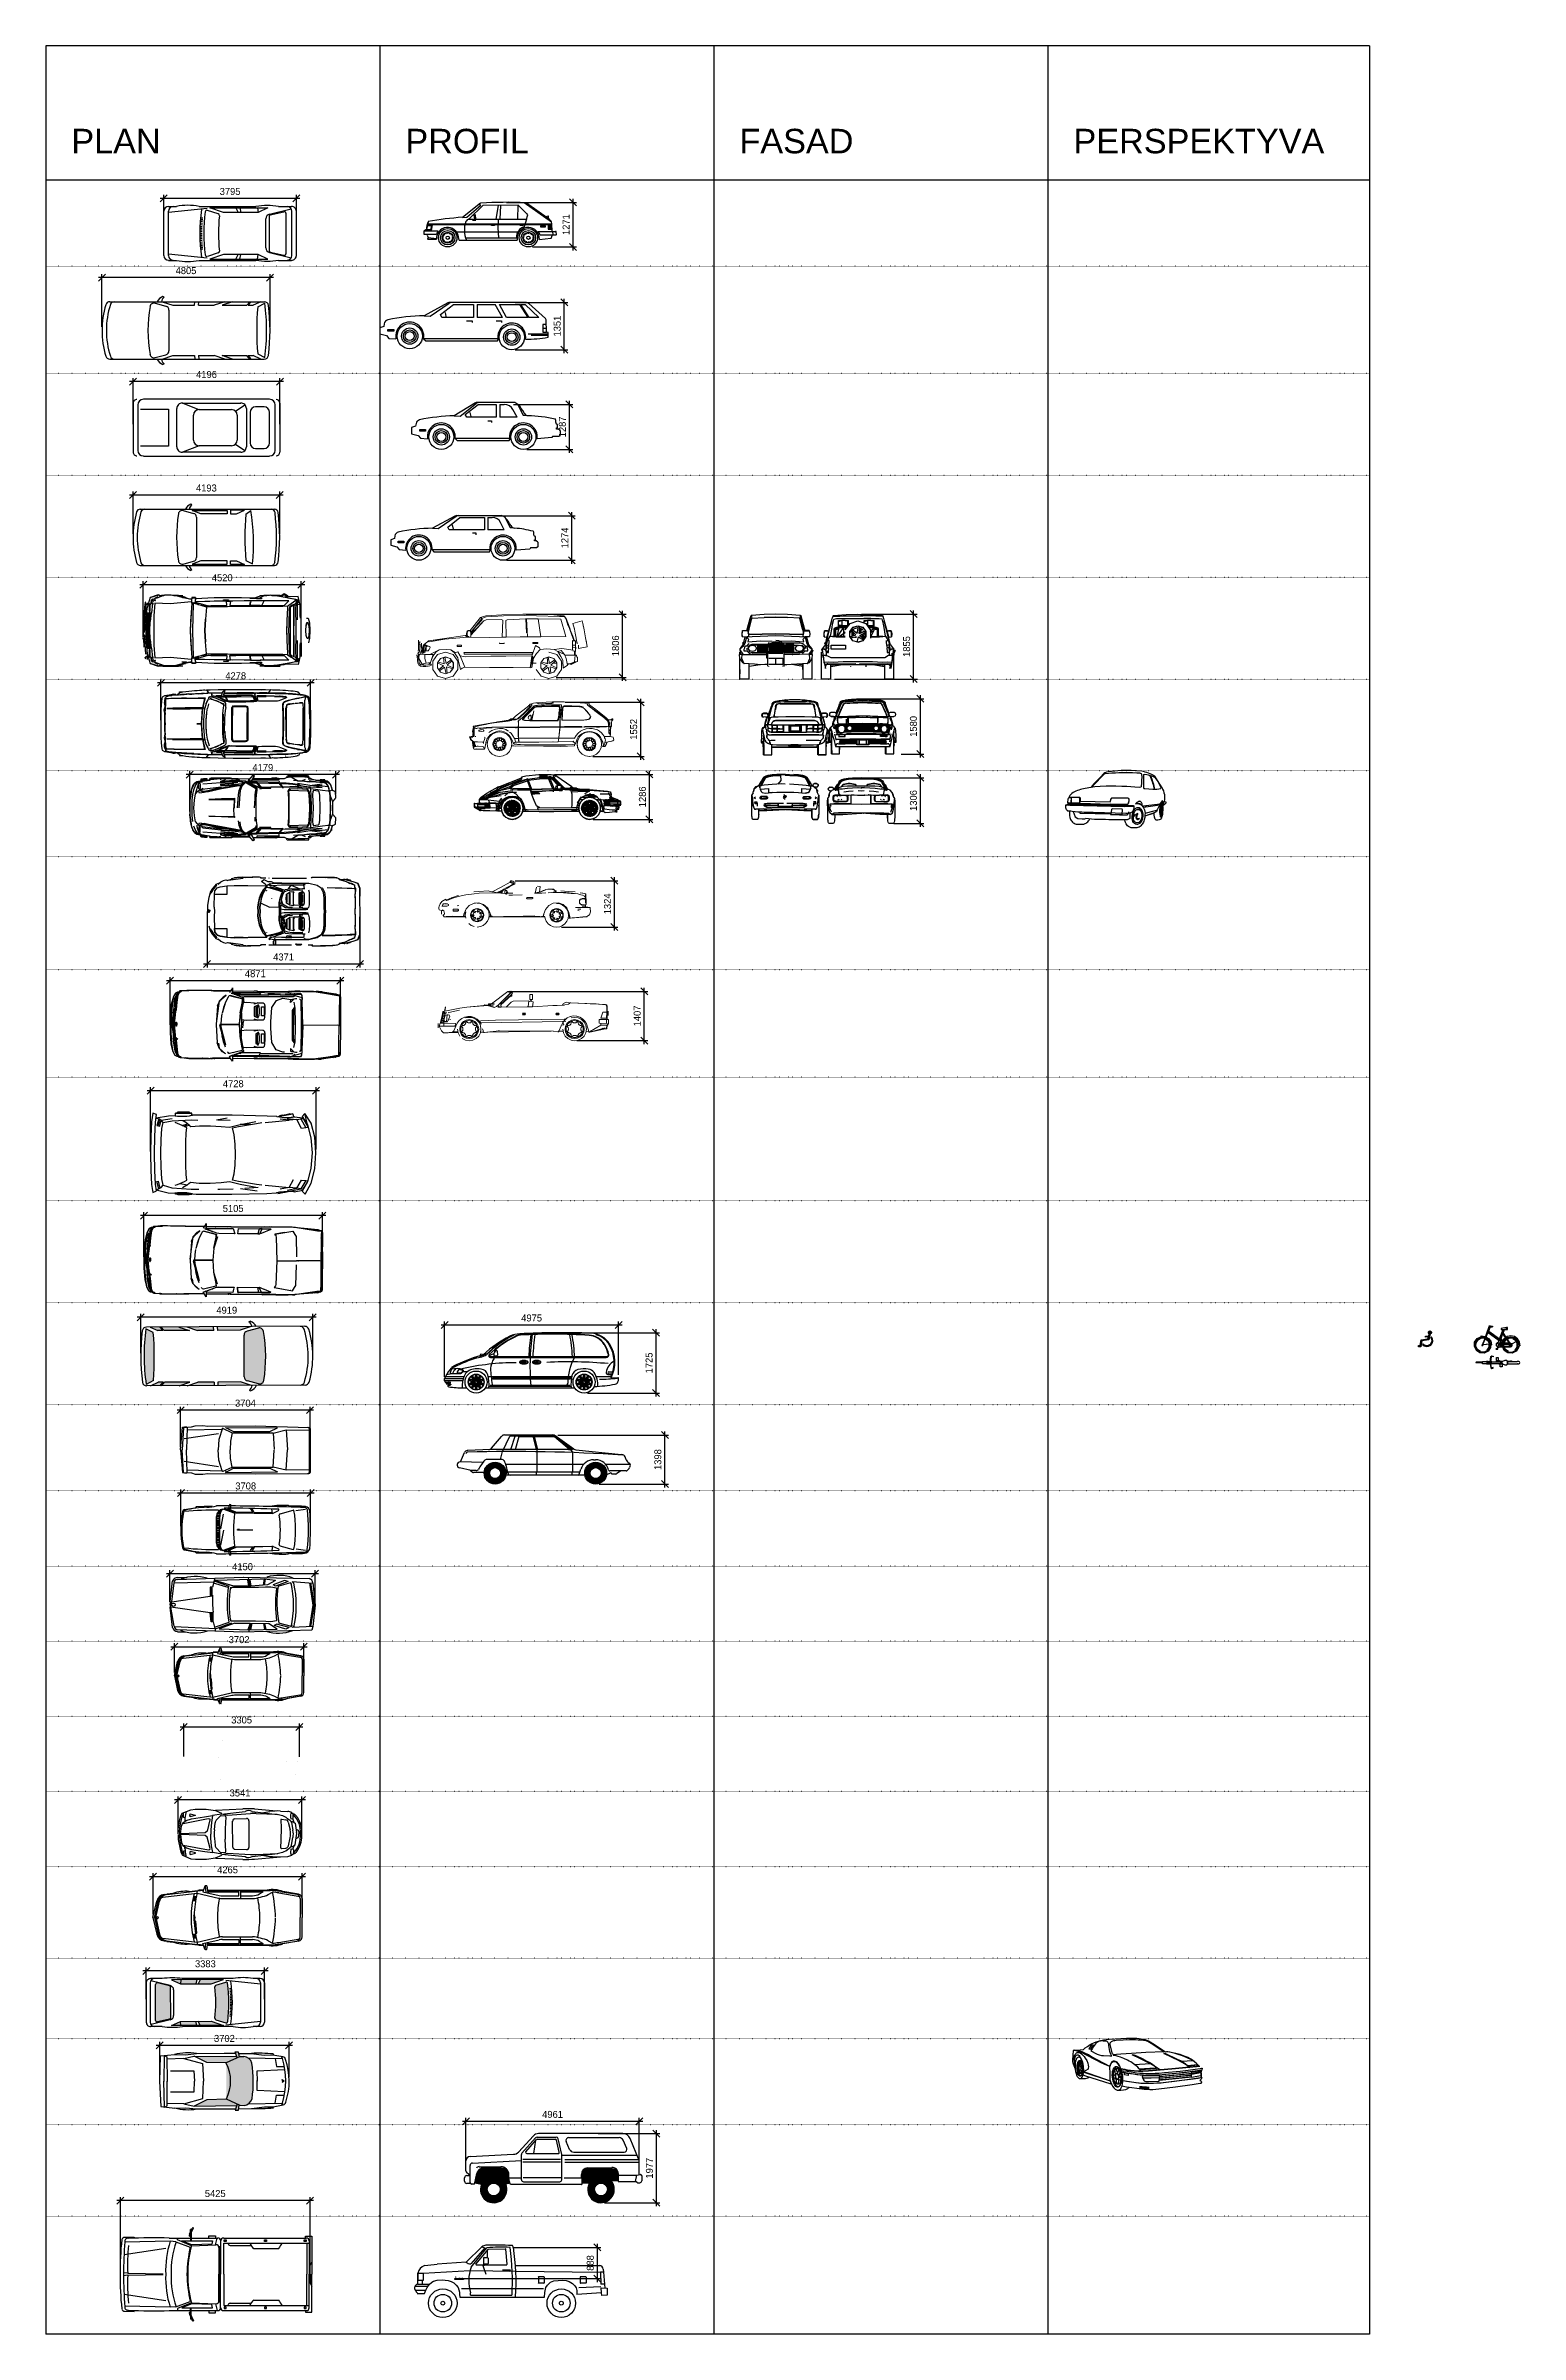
# Model space of a CAD drawing. Header units: millimetres. Extents: x 85290 to 188623, y -54691 to 10726.
# Drawn here: x 85290 to 127456, y -54691 to 10726 of the extents above; entities that cross this region are included whole.
import ezdxf

# ---------------------------------------------------------------- set-up
doc = ezdxf.new("R2010")
doc.units = ezdxf.units.MM
doc.linetypes.add('ACAD_ISO07W100', pattern=[3, 0, -3])
doc.linetypes.add('ELGO_LTYPE0', pattern=[0])
for name, color, linetype in [('AUTO', 150, 'Continuous'), ('RAZMER', 5, 'Continuous'), ('tekst', 53, 'Continuous')]:
    doc.layers.add(name, color=color, linetype=linetype)
doc.styles.add('Luda', font='arial.ttf', dxfattribs={"height": 250})
doc.styles.add('TEXT', font='TXT')
doc.styles.add('WROMLATS', font='wromlats.shx', dxfattribs={"bigfont": 'bigfont.shx'})
doc.dimstyles.new('juka', dxfattribs={"dimscale": 100, "dimtxt": 2, "dimasz": 2, "dimexe": 1, "dimexo": 1, "dimgap": 1, "dimtad": 1, "dimtoh": 1, "dimdec": 0, "dimzin": 0, "dimdsep": 46, "dimtxsty": 'WROMLATS', "dimblk": 'OBLIQUE', "dimcen": -3, "dimdle": 1, "dimclrd": 256, "dimclre": 256, "dimclrt": 256, "dimadec": 0, "dimazin": 0, "dimtfac": 1, "dimtdec": 0, "dimtix": 1, "dimtmove": 2, "dimatfit": 3, "dimldrblk": 'ORIGIN2', "dimfxl": 1, "dimtvp": 2.5, "dimtolj": 1, "dimtzin": 0, "dimarcsym": 0})

msp = doc.modelspace()

# ---------------------------------------------------------------- texts
at = {"layer": 'tekst', "style": 'Luda'}
for s, p in [('PLAN', (86021.2, 7651.3)), ('PROFIL', (95573.9, 7651.3)), ('FASAD', (105126.6, 7651.3)), ('PERSPEKTYVA', (114679.3, 7651.3))]:
    msp.add_text(s, height=700, dxfattribs=at).set_placement(p)

# ---------------------------------------------------------------- blocks, each defined once
blk = doc.blocks.new('машина')
at = {"linetype": 'ByBlock'}
for p, q in [((-70, 4699), (-75, 4385)), ((-17, 4842), (-70, 4699)), ((-10, 5215), (-35, 5067)), ((-35, 5067), (-10, 5048)), ((0, 5170), (-17, 4842)), ((919, 5293), (-10, 5215)), ((-9, 5027), (919, 5048)), ((0, 5170), (916, 5225)), ((100, 5031), (70, 3619)), ((455, 5153), (245, 3742)), ((919, 5293), (1848, 5215)), ((1847, 5027), (919, 5048)), ((1838, 5170), (922, 5225)), ((1382, 5153), (1593, 3742)), ((1738, 5031), (1768, 3619)), ((1838, 5170), (1855, 4842)), ((1848, 5215), (1872, 5067)), ((1872, 5067), (1848, 5048)), ((1855, 4842), (1908, 4699)), ((1908, 4699), (1913, 4385)), ((-75, 4385), (-44, 4181)), ((-44, 4181), (-57, 2248)), ((497, 3728), (918, 3760)), ((1340, 3728), (920, 3760)), ((1913, 4385), (1882, 4181)), ((1882, 4181), (1895, 2248)), ((2, 3454), (19, 1336)), ((2, 3454), (172, 3132)), ((49, 3555), (216, 3183)), ((64, 3589), (497, 3728)), ((172, 3132), (172, 1649)), ((216, 3183), (562, 3249)), ((216, 3183), (216, 1508)), ((562, 3249), (918, 3262)), ((1276, 3249), (919, 3262)), ((1622, 3183), (1276, 3249)), ((1800, 3580), (1340, 3728)), ((1800, 3580), (1622, 3183)), ((1622, 3183), (1622, 1508)), ((1836, 3454), (1666, 3132)), ((1666, 3132), (1666, 1649)), ((1836, 3454), (1819, 1336)), ((-57, 2248), (-49, 49)), ((1895, 2248), (1838, 48)), ((172, 1649), (19, 1336)), ((231, 1507), (99, 974)), ((99, 974), (114, 51)), ((99, 974), (920, 923)), ((216, 1508), (905, 1467)), ((1738, 974), (918, 923)), ((1622, 1508), (932, 1467)), ((1607, 1507), (1738, 974)), ((1666, 1649), (1819, 1336)), ((1738, 974), (1724, 51)), ((1790, 46), (0, 46)), ((1789, 0), (0, 0))]:
    blk.add_line(p, q, dxfattribs=at)
for centre, radius, start, end in [((919, 5176), 49, 86.61641, 93.38359), ((919, 5036), 12.2, 88.70043, 91.29957), ((919, 3748), 12.2, 85.58552, 94.41448), ((37, 3440), 12.2, 26.93818, 179.53004), ((71, 3565), 24.5, 107.74294, 204.20393), ((919, 3249), 12.2, 87.99104, 92.00896), ((1767, 3565), 24.5, 335.79607, 72.25706), ((0, 95), 49, 180.21416, 270), ((0, 49), 49, 180.21416, 270), ((1789, 49), 49, 270, 358.50824), ((1790, 95), 49, 270, 358.50824)]:
    blk.add_arc(centre, radius, start, end, dxfattribs=at)
blk = doc.blocks.new('K14-14')
for p, q in [((-1802, 914), (-1493, 950)), ((-1512, 848), (-1512, 948)), ((-1242, 1098), (-1313, 905)), ((-1236, 1106), (-1212, 882)), ((-1181, 1112), (-1223, 1111)), ((-1176, 1108), (-1142, 865)), ((-1156, 963), (972, 963)), ((-1153, 943), (1078, 943)), ((24, 963), (24, 659)), ((972, 963), (976, 943)), ((-3082, -17), (-2949, 571)), ((-3032, -17), (-2899, 571)), ((-3021, -17), (-2924, 412)), ((-3011, -17), (-2914, 413)), ((-3001, -17), (-2903, 414)), ((-2991, -17), (-2893, 416)), ((-2980, -17), (-2847, 571)), ((-2935, 411), (-2882, 417)), ((-2839, 694), (-1511, 848)), ((-2691, 803), (-2382, 844)), ((-2640, 803), (-2379, 837)), ((-2592, 823), (-2367, 849)), ((-2589, 803), (-1491, 930)), ((-2382, 844), (-2376, 828)), ((-1802, 914), (-1803, 894)), ((-1570, 585), (-1680, 585)), ((-1568, 595), (-1678, 595)), ((-1566, 605), (-1676, 605)), ((-1564, 615), (-1674, 615)), ((-1563, 625), (-1672, 625)), ((-1561, 635), (-1671, 635)), ((-1559, 645), (-1669, 645)), ((-1557, 655), (-1667, 655)), ((-1555, 665), (-1665, 665)), ((-1553, 675), (-1662, 675)), ((-1550, 685), (-1660, 685)), ((-1548, 695), (-1658, 695)), ((-1546, 705), (-1656, 705)), ((-1544, 715), (-1654, 715)), ((-1147, 902), (-35, 902)), ((-35, 759), (-35, 902)), ((24, 902), (829, 902)), ((1382, 861), (2122, 735)), ((1415, 914), (2015, 812)), ((2082, 812), (1527, 906)), ((1527, 906), (1527, 895)), ((2140, 664), (2140, -17)), ((2207, 664), (2207, -17)), ((-3082, -17), (-2949, -605)), ((-3032, -17), (-2899, -605)), ((-3021, -17), (-2924, -446)), ((-3011, -17), (-2914, -447)), ((-3001, -17), (-2903, -448)), ((-2991, -17), (-2893, -450)), ((-2980, -17), (-2847, -605)), ((-2935, -445), (-2882, -451)), ((-2839, -728), (-1511, -882)), ((-2691, -837), (-2382, -878)), ((-2640, -837), (-2379, -871)), ((-2592, -857), (-2367, -883)), ((-2589, -837), (-1491, -964)), ((-2382, -878), (-2376, -862)), ((-1802, -948), (-1803, -928)), ((-1570, -619), (-1680, -619)), ((-1568, -629), (-1678, -629)), ((-1566, -639), (-1676, -639)), ((-1564, -649), (-1674, -649)), ((-1563, -659), (-1672, -659)), ((-1561, -669), (-1671, -669)), ((-1559, -679), (-1669, -679)), ((-1557, -689), (-1667, -689)), ((-1555, -699), (-1665, -699)), ((-1553, -709), (-1662, -709)), ((-1550, -719), (-1660, -719)), ((-1548, -729), (-1658, -729)), ((-1546, -739), (-1656, -739)), ((-1544, -749), (-1654, -749)), ((-1575, -362), (-1606, -83)), ((-1568, -345), (-1595, -58)), ((-1578, -136), (-1568, -136)), ((-1561, -344), (-1578, -136)), ((-1577, -345), (-1551, -343)), ((-1575, -362), (-1549, -360)), ((-1532, -564), (-1568, -136)), ((-1542, -565), (-1559, -361)), ((-1542, -565), (-1532, -564)), ((-1512, -882), (-1512, -982)), ((-1236, -1140), (-1212, -916)), ((-1176, -1142), (-1142, -899)), ((-35, -793), (-35, -936)), ((24, -997), (24, -693)), ((1382, -895), (2122, -769)), ((1415, -948), (2015, -846)), ((2082, -846), (1527, -940)), ((1527, -940), (1527, -929)), ((2140, -698), (2140, -17)), ((2207, -698), (2207, -17)), ((-1802, -948), (-1493, -984)), ((-1242, -1132), (-1313, -939)), ((-1181, -1146), (-1223, -1145)), ((-1156, -997), (972, -997)), ((-1153, -977), (1078, -977)), ((-1147, -936), (-35, -936)), ((24, -936), (829, -936)), ((972, -997), (976, -977))]:
    blk.add_line(p, q)
for points in [[(-1512, 848), (-755, 674, 0.056388), (-621, 659), (24, 659)], [(-1313, 905), (-733, 772, 0.056388), (-621, 759), (-35, 759)], [(24, 759), (449, 759, 0.132029), (699, 826), (829, 902)], [(24, 659), (449, 659, 0.071393), (1007, 801), (1155, 887)], [(-1512, -882), (-755, -708, -0.056388), (-621, -693), (24, -693)], [(-1313, -939), (-733, -806, -0.056388), (-621, -793), (-35, -793)], [(24, -693), (449, -693, -0.071393), (1007, -835), (1155, -921)], [(24, -793), (449, -793, -0.132029), (699, -860), (829, -936)]]:
    blk.add_lwpolyline(points, format="xyb")
for centre, radius, start, end in [((-1261, -1057), 2020, 90.85061, 96.59239), ((-1261, -1057), 2000, 91.07213, 96.59239), ((-1223, 1091), 20, 91.30108, 159.72698), ((-1181, 1107), 5, 7.89364, 91.30108), ((1154, 12), 968, 67.33983, 100.87594), ((1078, -1057), 2000, 80.29309, 90), ((-2922, -17), 31.2, 0, 180), ((-2656, 505), 300, 96.59239, 167.2525), ((-2606, 505), 300, 96.59239, 167.2525), ((-2555, 505), 300, 96.59239, 167.2525), ((-1931, -450), 1370, 84.60748, 109.21658), ((1433, 31), 3162, 165.2738, 180.86236), ((-1728, -17), 139, 315.86293, 44.13707), ((1543, 31), 3172, 179.10822, 180.86236), ((1543, 31), 3162, 165.02755, 179.31025), ((2369, 31), 3162, 168.35927, 180.86236), ((-3422, -115), 4136, 1.35997, 11.19454), ((-3422, -115), 4686, 1.35997, 12.34645), ((1045, -1110), 2000, 80.29309, 86.84677), ((1990, 664), 150, 0, 80.29309), ((2057, 664), 150, 0, 80.29309), ((-2922, -17), 31.2, 180, 0), ((-2656, -539), 300, 192.7475, 263.40761), ((-2606, -539), 300, 192.7475, 263.40761), ((-2555, -539), 300, 192.7475, 263.40761), ((-1931, 416), 1370, 250.78342, 275.39252), ((1433, -65), 3162, 179.13764, 194.7262), ((1543, -65), 3172, 179.13764, 180.89178), ((1543, -65), 3162, 180.68975, 194.97245), ((2369, -65), 3162, 179.13764, 191.64073), ((-3422, 81), 4136, 348.80546, 358.64003), ((-3422, 81), 4686, 347.65355, 358.64003), ((1045, 1076), 2000, 273.15323, 279.70691), ((1990, -698), 150, 279.70691, 0), ((2057, -698), 150, 279.70691, 0), ((-1261, 1023), 2020, 263.40761, 269.14939), ((-1261, 1023), 2000, 263.40761, 268.92787), ((-1223, -1125), 20, 200.27302, 268.69892), ((-1181, -1141), 5, 268.69892, 352.10636), ((1154, -46), 968, 259.12406, 292.66017), ((1078, 1023), 2000, 270, 279.70691)]:
    blk.add_arc(centre, radius, start, end)
blk = doc.blocks.new('BMW-P')
for p, q in [((0.223, 0.782), (2.303, 0.847)), ((0.234, 0.841), (0.516, 0.841)), ((1.402, 0.822), (1.329, 0.54)), ((1.862, 0.557), (1.378, 0.728)), ((2.95, 0.79), (1.402, 0.749)), ((1.853, 0.612), (1.402, 0.749)), ((1.998, 0.572), (1.507, 0.717)), ((2.313, 0.854), (4.353, 0.814)), ((2.422, 0.769), (2.458, 0.572)), ((2.461, 0.77), (2.47, 0.851)), ((2.461, 0.77), (2.49, 0.572)), ((2.494, 0.77), (2.531, 0.572)), ((2.95, 0.79), (2.918, 0.612)), ((2.982, 0.79), (2.946, 0.604)), ((3.305, 0.749), (2.95, 0.79)), ((3.305, 0.749), (3.055, 0.612)), ((3.587, 0.749), (3.232, 0.612)), ((3.692, 0.717), (3.305, 0.572)), ((3.692, 0.717), (3.587, 0.749)), ((3.829, 0.717), (4.468, 0.662)), ((3.878, 0.664), (3.829, 0.717)), ((0.009, 0.089), (0.067, 0.641)), ((0.041, -0.009), (0.055, 0.08)), ((0.055, 0.08), (0.128, 0.677)), ((0.055, 0.08), (1.257, 0.258)), ((0.128, 0.677), (1.371, 0.702)), ((1.257, 0.54), (1.257, 0.258)), ((1.329, 0.54), (1.257, 0.54)), ((1.329, 0.508), (1.257, 0.508)), ((1.329, 0.467), (1.257, 0.467)), ((1.329, 0.467), (1.257, 0.467)), ((1.329, 0.435), (1.257, 0.435)), ((1.329, 0.403), (1.257, 0.403)), ((1.329, 0.362), (1.257, 0.362)), ((1.329, 0.33), (1.257, 0.33)), ((1.329, 0.29), (1.257, 0.29)), ((1.329, 0.29), (1.257, 0.29)), ((1.329, 0.258), (1.257, 0.258)), ((1.329, 0.258), (1.328, 0.231)), ((1.822, 0.524), (1.362, 0.661)), ((1.932, 0.524), (1.884, 0.477)), ((2.258, 0.528), (1.932, 0.524)), ((2.531, 0.572), (1.998, 0.572)), ((2.404, 0.528), (2.258, 0.528)), ((2.574, 0.533), (2.404, 0.528)), ((3.055, 0.612), (2.531, 0.572)), ((2.772, 0.533), (2.574, 0.533)), ((2.989, 0.538), (2.772, 0.533)), ((3.16, 0.54), (2.989, 0.538)), ((3.337, 0.508), (3.16, 0.54)), ((3.305, 0.572), (3.232, 0.612)), ((3.337, 0.508), (3.305, 0.198)), ((3.305, 0.198), (3.305, 0.024)), ((3.305, 0.024), (3.305, -0.127)), ((3.383, 0.527), (3.41, 0.572)), ((3.765, 0.677), (3.41, 0.572)), ((3.803, 0.617), (3.765, 0.677)), ((4.361, 0.677), (4.466, -0.025)), ((4.394, 0.677), (4.507, -0.025)), ((4.466, 0.677), (4.539, -0.025)), ((0.082, -0.718), (0.009, -0.089)), ((0.031, -0.081), (0.041, -0.009)), ((1.257, -0.267), (0.031, -0.081)), ((0.136, -0.678), (0.031, -0.081)), ((1.434, -0.767), (0.137, -0.698)), ((1.289, -0.549), (1.257, -0.267)), ((1.329, -0.267), (1.257, -0.267)), ((1.361, -0.298), (1.26, -0.298)), ((1.361, -0.335), (1.264, -0.335)), ((1.361, -0.377), (1.269, -0.377)), ((1.361, -0.415), (1.273, -0.415)), ((1.361, -0.453), (1.278, -0.453)), ((1.361, -0.484), (1.289, -0.484)), ((1.361, -0.517), (1.289, -0.517)), ((1.361, -0.517), (1.289, -0.517)), ((1.361, -0.549), (1.289, -0.549)), ((1.353, -0.234), (1.329, -0.267)), ((1.434, -0.831), (1.361, -0.549)), ((1.84, -0.567), (1.413, -0.712)), ((1.926, -0.589), (1.434, -0.767)), ((2.031, -0.589), (1.539, -0.767)), ((1.913, -0.523), (1.89, -0.457)), ((2.06, -0.528), (1.913, -0.523)), ((2.031, -0.589), (2.49, -0.589)), ((2.413, -0.523), (2.06, -0.528)), ((2.673, -0.528), (2.413, -0.523)), ((2.508, -0.589), (2.432, -0.797)), ((2.531, -0.589), (2.458, -0.871)), ((2.49, -0.589), (3.078, -0.599)), ((2.563, -0.589), (2.517, -0.798)), ((3.003, -0.537), (2.673, -0.528)), ((2.923, -0.596), (2.961, -0.787)), ((2.956, -0.597), (2.998, -0.787)), ((3.16, -0.549), (3.003, -0.537)), ((3.352, -0.778), (3.078, -0.599)), ((3.337, -0.517), (3.16, -0.549)), ((3.327, -0.623), (3.256, -0.661)), ((3.629, -0.77), (3.256, -0.661)), ((3.305, -0.127), (3.337, -0.517)), ((3.724, -0.726), (3.337, -0.621)), ((3.797, -0.694), (3.41, -0.589)), ((3.808, -0.643), (3.797, -0.694)), ((3.89, -0.666), (3.829, -0.726)), ((4.466, -0.694), (3.829, -0.726)), ((4.466, -0.025), (4.361, -0.694)), ((4.507, -0.025), (4.399, -0.693)), ((4.466, -0.694), (4.439, -0.804)), ((4.539, -0.025), (4.466, -0.694)), ((2.281, -0.871), (0.232, -0.799)), ((0.235, -0.855), (0.485, -0.855)), ((1.539, -0.767), (2.49, -0.799)), ((4.439, -0.804), (2.281, -0.871)), ((2.49, -0.799), (3.352, -0.778)), ((3.724, -0.726), (3.629, -0.77))]:
    blk.add_line(p, q)
blk.add_circle((0.111, -0.009), 0.0524)
for centre, radius, start, end in [((0.244, 0.66), 0.181, 93.1985, 186.17016), ((0.244, 0.66), 0.123, 99.86591, 171.97093), ((0.797, -0.359), 1.232, 72.86969, 111.0375), ((3.399, -0.344), 1.253, 68.80502, 107.05386), ((4.329, 0.677), 0.137, 356.63354, 79.99202), ((0.421, 0), 0.421, 167.82853, 192.17146), ((4.676, 0.177), 3.349, 178.06786, 187.05654), ((5.208, 0.04), 3.421, 171.04845, 190.03925), ((5.273, 0.008), 3.421, 171.04845, 188.95156), ((6.716, 0.056), 3.372, 171.05588, 191.04094), ((0.511, -0.02), 3.355, 348.06878, 11.93122), ((0.596, -0.029), 3.355, 348.06878, 11.93122), ((0.257, -0.678), 0.121, 180, 266.18593), ((0.251, -0.677), 0.174, 193.3925, 264.80557), ((0.781, 0.363), 1.254, 248.8831, 288.08344), ((3.394, 0.346), 1.247, 251.91656, 291.1169)]:
    blk.add_arc(centre, radius, start, end)
blk = doc.blocks.new('ALFA-P')
for p, q in [((0.051, 0.677), (0.379, 0.733)), ((0.421, 0.765), (0.398, 0.733)), ((0.922, 0.782), (0.421, 0.765)), ((1.054, 0.795), (1.05, 0.795)), ((1.295, 0.716), (1.659, 0.578)), ((1.501, 0.831), (1.466, 0.832)), ((1.053, -0.37), (1.053, 0.459)), ((1.156, 0.459), (1.053, 0.459)), ((1.053, 0.421), (1.156, 0.421)), ((1.156, 0.384), (1.053, 0.384)), ((1.053, 0.346), (1.156, 0.346)), ((1.156, 0.309), (1.053, 0.309)), ((1.053, 0.271), (1.156, 0.271)), ((1.156, 0.234), (1.053, 0.234)), ((1.053, 0.196), (1.156, 0.196)), ((1.156, 0.159), (1.053, 0.159)), ((1.053, 0.121), (1.156, 0.121)), ((1.156, 0.084), (1.053, 0.084)), ((1.053, 0.046), (1.156, 0.046)), ((1.156, 0.009), (1.053, 0.009)), ((1.055, 0.496), (1.156, 0.496)), ((1.161, 0.534), (1.064, 0.534)), ((1.08, 0.571), (1.171, 0.571)), ((1.187, 0.609), (1.104, 0.609)), ((1.142, 0.646), (1.211, 0.646)), ((1.156, -0.37), (1.156, 0.459)), ((1.187, 0.076), (1.276, 0.539)), ((1.187, -0.435), (1.281, 0.039)), ((1.245, 0.684), (1.208, 0.684)), ((1.611, 0.562), (1.26, 0.693)), ((1.658, 0.598), (1.405, 0.702)), ((1.439, 0.705), (1.49, 0.7)), ((2.191, 0.585), (1.658, 0.598)), ((1.659, 0.578), (2.801, 0.554)), ((1.765, 0.059), (1.708, 0.052)), ((1.708, 0.037), (1.708, 0.052)), ((1.765, 0.03), (1.708, 0.037)), ((1.775, 0.052), (1.765, 0.059)), ((1.775, 0.036), (1.765, 0.03)), ((1.766, 0.03), (1.766, 0.058)), ((1.77, 0.048), (1.787, 0.048)), ((1.77, 0.04), (1.787, 0.04)), ((1.775, 0.048), (1.775, 0.052)), ((1.775, 0.036), (1.775, 0.04)), ((1.787, 0.048), (1.804, 0.044)), ((1.787, 0.04), (1.804, 0.044)), ((1.804, 0.044), (2.189, 0.044)), ((2.117, 0.698), (2.191, 0.585)), ((2.236, 0.585), (2.166, 0.698)), ((2.789, 0.573), (2.236, 0.585)), ((2.809, 0.552), (2.782, 0.698)), ((2.801, 0.554), (2.99, 0.646)), ((2.989, 0.646), (3.012, 0.687)), ((3.044, 0.547), (3.455, 0.659)), ((3.538, 0.646), (3.838, 0.693)), ((0.049, -0.586), (0.383, -0.64)), ((0.421, -0.682), (0.398, -0.645)), ((0.922, -0.688), (0.421, -0.682)), ((1.053, -0.029), (1.156, -0.029)), ((1.156, -0.066), (1.053, -0.066)), ((1.053, -0.104), (1.156, -0.104)), ((1.156, -0.141), (1.053, -0.141)), ((1.053, -0.179), (1.156, -0.179)), ((1.156, -0.216), (1.053, -0.216)), ((1.053, -0.254), (1.156, -0.254)), ((1.156, -0.291), (1.053, -0.291)), ((1.053, -0.329), (1.156, -0.329)), ((1.156, -0.366), (1.053, -0.366)), ((1.055, -0.404), (1.156, -0.404)), ((1.161, -0.441), (1.064, -0.441)), ((1.08, -0.479), (1.171, -0.479)), ((1.187, -0.516), (1.104, -0.516)), ((1.142, -0.554), (1.211, -0.554)), ((1.245, -0.591), (1.208, -0.591)), ((1.611, -0.473), (1.26, -0.604)), ((1.295, -0.624), (1.659, -0.486)), ((1.658, -0.505), (1.405, -0.61)), ((1.439, -0.616), (1.49, -0.612)), ((2.191, -0.493), (1.658, -0.505)), ((1.659, -0.486), (2.801, -0.461)), ((2.117, -0.606), (2.191, -0.493)), ((2.236, -0.493), (2.166, -0.606)), ((2.789, -0.48), (2.236, -0.493)), ((2.809, -0.459), (2.782, -0.606)), ((2.801, -0.461), (2.99, -0.554)), ((2.989, -0.553), (3.012, -0.595)), ((3.033, -0.451), (3.453, -0.566)), ((3.547, -0.554), (3.838, -0.591)), ((1.501, -0.743), (1.466, -0.743))]:
    blk.add_line(p, q)
blk.add_lwpolyline([(1.77, 0.048, 0.135264), (1.769, 0.048, 0.106902), (1.768, 0.047, 0.081911), (1.768, 0.046, 0.07014), (1.768, 0.044, 0.07014), (1.768, 0.043, 0.081911), (1.768, 0.042, 0.106902), (1.769, 0.041, 0.135264), (1.77, 0.04, 0.135264)], format="xyb")
at = {"const_width": 0.00157}
blk.add_lwpolyline([(2.189, 0.044, 1), (2.188, 0.044, 1)], format="xyb", close=True, dxfattribs=at)
for centre, radius, start, end in [((0.794, -2.08), 2.83, 90.83032, 104.75807), ((0.644, 2.435), 1.69, 273.72507, 283.90025), ((0.703, -88.577), 89.373, 89.52503, 89.7751), ((0.934, -56.277), 57.002, 89.49573, 89.63969), ((1.583, 0.741), 0.149, 145.93087, 193.84451), ((1.514, 0.784), 0.068, 134.82663, 142.99487), ((0.774, 0.825), 0.726, 350.14671, 0.54046), ((0.934, -56.277), 57.002, 87.9149, 89.43728), ((0.703, -88.577), 89.373, 87.99733, 89.48898), ((3.104, -1.099), 1.909, 84.28663, 101.42528), ((3.269, 0.711), 0.0928, 31.10366, 74.37481), ((3.518, -2.656), 3.444, 84.62701, 92.96104), ((3.799, 0.638), 0.106, 15.95449, 75.14915), ((3.801, 0.61), 0.169, 8.86005, 76.0341), ((3.477, 0.047), 3.537, 170.76242, 189.23758), ((3.018, 0.045), 3.049, 169.58044, 190.48037), ((0.086, 0.575), 0.109, 108.96541, 157.71895), ((0.087, 0.589), 0.0687, 102.3165, 172.62021), ((1.022, -8.34), 9.004, 89.39634, 96.12195), ((1.288, 0.459), 0.235, 96.97056, 180), ((1.427, 0.479), 0.271, 128.13153, 184.35035), ((6.651, 0.044), 5.064, 174.16219, 185.83781), ((1.61, 0.559), 0.00255, 10.19039, 76.06067), ((3.055, 0.509), 0.0388, 106.59179, 183.36127), ((-0.143, 0.045), 3.193, 351.67898, 8.32102), ((3.448, 0.618), 0.0417, 52.50847, 81.05536), ((0.134, 0.045), 3.395, 349.69497, 10.30503), ((-2.205, 0.087), 6.134, 353.80666, 5.42899), ((-2.824, 0.038), 6.818, 355.07649, 5.04177), ((0.08, -0.492), 0.0989, 198.23671, 251.70947), ((0.093, -0.492), 0.0748, 186.407, 260.5783), ((1.022, 8.432), 9.004, 263.87805, 270.60366), ((0.794, 2.173), 2.83, 255.28717, 269.16968), ((0.644, -2.343), 1.69, 75.96376, 86.27493), ((1.288, -0.37), 0.235, 180, 263.02944), ((0.703, 88.67), 89.373, 270.2249, 270.47417), ((1.427, -0.391), 0.271, 175.64965, 231.86847), ((0.934, 56.369), 57.002, 270.36031, 270.50473), ((1.583, -0.652), 0.149, 166.15549, 214.06913), ((0.774, -0.736), 0.726, 359.45954, 9.85329), ((0.934, 56.369), 57.002, 270.56222, 272.0851), ((0.703, 88.67), 89.373, 270.51092, 271.99998), ((1.61, -0.47), 0.00255, 283.93933, 349.80961), ((3.104, 1.191), 1.909, 258.57472, 275.71337), ((3.042, -0.425), 0.0275, 161.93993, 248.08706), ((3.269, -0.618), 0.0928, 285.62519, 328.89634), ((3.577, 2.373), 3.071, 265.86152, 274.21643), ((3.456, -0.54), 0.0259, 261.84198, 317.07189), ((3.785, -0.501), 0.189, 275.33764, 346.10664), ((3.803, -0.56), 0.0908, 281.90709, 350.71557), ((1.514, -0.695), 0.068, 217.00513, 225.17337)]:
    blk.add_arc(centre, radius, start, end)
blk = doc.blocks.new('_Oblique')
at = {"color": 0, "linetype": 'ByBlock', "lineweight": -2}
blk.add_line((-0.5, -0.5), (0.5, 0.5), dxfattribs=at)
blk = doc.blocks.new('*D7')
at = {"layer": 'Defpoints', "color": 0, "transparency": 16777216}
for p in [(92670, -35037), (88968, -35874), (92670, -35874)]:
    blk.add_point(p, dxfattribs=at)
at = {"layer": 'RAZMER', "lineweight": -2, "transparency": 16777216}
for p, q in [((88868, -35037), (92770, -35037)), ((88968, -35774), (88968, -34937)), ((92670, -35774), (92670, -34937))]:
    blk.add_line(p, q, dxfattribs=at)
at = {"layer": 'RAZMER', "lineweight": -2, "transparency": 16777216, "xscale": 200, "yscale": 200, "zscale": 200, "rotation": 180}
blk.add_blockref('_Oblique', (88968, -35037), dxfattribs=at)
at = {"layer": 'RAZMER', "lineweight": -2, "transparency": 16777216, "xscale": 200, "yscale": 200, "zscale": 200}
blk.add_blockref('_Oblique', (92670, -35037), dxfattribs=at)
at = {"layer": 'RAZMER', "transparency": 16777216, "insert": (90819, -34837), "char_height": 200, "attachment_point": 5, "style": 'WROMLATS'}
blk.add_mtext('\\A1;3702', dxfattribs=at)
blk = doc.blocks.new('_Origin2')
at = {"color": 0, "linetype": 'ByBlock', "lineweight": -2}
blk.add_line((-0.5, 0), (-1, 0), dxfattribs=at)
for radius in [0.5, 0.25]:
    blk.add_circle((0, 0), radius, dxfattribs=at)
blk = doc.blocks.new('k14-34')
for p, q in [((18.9, 90, -15.7), (20.5, 95.6, -15.7)), ((20.4, 95.7, -15.7), (19.1, 95.5, -15.7)), ((21.1, 96, -15.7), (23.9, 95.4, -15.7)), ((22.8, 96, -15.7), (21.5, 95.8, -15.7)), ((38, 94.6, -15.7), (28.6, 96.7, -15.7)), ((72.3, 87.6, -15.7), (43.1, 93.6, -15.7)), ((5.2, 69.4, -15.7), (5.8, 72, -15.7)), ((5.5, 66.8, -15.7), (5.2, 69.4, -15.7)), ((7.7, 65, -15.7), (5.5, 66.8, -15.7)), ((6.7, 74.4, -15.7), (5.8, 72, -15.7)), ((8.3, 76.5, -15.7), (6.7, 74.4, -15.7)), ((6.7, 56.7, -15.7), (8.2, 69.2, -15.7)), ((11.1, 76.8, -15.7), (8.3, 76.5, -15.7)), ((14.7, 84.4, -15.7), (9.3, 73, -15.7)), ((11.2, 54.6, -15.7), (12.1, 65.1, -15.7)), ((18.9, 85.5, -15.7), (14.7, 84.4, -15.7)), ((19.7, 83.7, -15.7), (14.8, 74.4, -15.7)), ((15, 52.8, -15.7), (15.6, 63.5, -15.7)), ((19.5, 89.3, -15.7), (15.9, 84.7, -15.7)), ((23.8, 83.3, -15.7), (18.6, 73.9, -15.7)), ((20.9, 85.3, -15.7), (18.9, 85.5, -15.7)), ((21.6, 88.2, -15.7), (19.2, 89.4, -15.7)), ((27.2, 88, -15.7), (23.1, 86.6, -15.7)), ((26.3, 57.2, -15.7), (28.7, 65.3, -15.7)), ((33.6, 84.3, -15.7), (28, 85.3, -15.7)), ((31.1, 73.5, -15.7), (28.7, 65.4, -15.7)), ((34.4, 83, -15.7), (31.1, 73.5, -15.7)), ((41, 89.1, -15.7), (35.5, 89.3, -15.7)), ((74.4, 83.3, -15.7), (40.5, 89, -15.7)), ((68.5, 82.4, -15.7), (41, 89.1, -15.7)), ((61.4, 85.4, -15.7), (51.5, 89.9, -15.7)), ((65.2, 36.1, -15.7), (75.2, 70.4, -15.7)), ((105, 69.8, -15.7), (75.9, 80.2, -15.7)), ((93.9, 67.6, -15.7), (79, 72.4, -15.7)), ((113, 68.6, -15.7), (83.4, 80.8, -15.7)), ((95.9, 63.9, -15.7), (86.2, 30.5, -15.7)), ((121.9, 71.6, -15.7), (87.5, 83.5, -15.7)), ((106.3, 67, -15.7), (102.7, 51.1, -15.7)), ((112.4, 69.3, -15.7), (105, 69.8, -15.7)), ((112.8, 66.7, -15.7), (107.5, 67.8, -15.7)), ((112.7, 68.9, -15.7), (123.8, 63.5, -15.7)), ((117.3, 59, -15.7), (113.5, 66.2, -15.7)), ((5.4, 44.1, -15.7), (4.4, 44.9, -15.7)), ((7.2, 49.7, -15.7), (5.6, 44.1, -15.7)), ((5.9, 43.5, -15.7), (8.5, 42.5, -15.7)), ((7.3, 42.6, -15.7), (6.2, 43.5, -15.7)), ((9.7, 53.5, -15.7), (6.7, 56.7, -15.7)), ((8.1, 50, -15.7), (7.5, 55.8, -15.7)), ((10.5, 49.7, -15.7), (7.7, 50.1, -15.7)), ((11.4, 52.6, -15.7), (9.7, 53.5, -15.7)), ((20.9, 35.7, -15.7), (11.8, 38.8, -15.7)), ((15.3, 47, -15.7), (12.5, 50.4, -15.7)), ((22.7, 46.6, -15.7), (17.4, 48.9, -15.7)), ((26.3, 38.6, -15.7), (21.6, 41.4, -15.7)), ((24, 47.3, -15.7), (26.3, 57.2, -15.7)), ((53.5, 23.1, -15.7), (25.7, 33.7, -15.7)), ((57.7, 25.6, -15.7), (26, 39.1, -15.7)), ((53.2, 29.5, -15.7), (26.3, 38.6, -15.7)), ((45.6, 30.8, -15.7), (34.7, 32.3, -15.7)), ((82.5, 28.5, -15.7), (67.4, 32.4, -15.7)), ((93.3, 22.3, -15.7), (98.8, 37.7, -15.7)), ((113, 34.9, -15.7), (109.6, 26.2, -15.7)), ((116.2, 45.8, -15.7), (118, 55, -15.7)), ((146, 57.3, -15.7), (152.4, 53.4, -15.7)), ((153.3, 57.3, -15.7), (146.2, 57.8, -15.7)), ((152.4, 53.4, -15.7), (153.2, 54.8, -15.7)), ((153.4, 55.9, -15.7), (153.3, 57.3, -15.7)), ((158, 47.7, -15.7), (157.6, 45.8, -15.7)), ((158.5, 50.6, -15.7), (160.8, 50.4, -15.7)), ((159.3, 58.4, -15.7), (159.3, 57.2, -15.7)), ((160.2, 29.9, -15.7), (161.6, 36, -15.7)), ((160.8, 50.4, -15.7), (162, 56.1, -15.7)), ((161.6, 36, -15.7), (162.2, 42.8, -15.7)), ((162.7, 51.2, -15.7), (161.7, 55.1, -15.7)), ((162.2, 42.8, -15.7), (162.7, 51.2, -15.7)), ((90.7, 20.7, -15.7), (60.5, 27.5, -15.7)), ((98.1, 17.4, -15.7), (66.6, 22.9, -15.7)), ((104, 10.1, -15.7), (68.6, 18.5, -15.7)), ((97.2, 17.1, -15.7), (90.7, 20.7, -15.7)), ((99, 19.1, -15.7), (93.9, 21, -15.7)), ((97.7, 17.3, -15.7), (109.9, 15.9, -15.7)), ((106.9, 23.1, -15.7), (99.8, 19.2, -15.7)), ((138.2, 5.3, -15.7), (131.9, 8.7, -15.7)), ((132, 9.2, -15.7), (139.5, 9.1, -15.7)), ((139, 6.5, -15.7), (138.2, 5.3, -15.7)), ((139.5, 9.1, -15.7), (139.4, 7.5, -15.7)), ((142.7, 1.1, -15.7), (143.3, 2.2, -15.7)), ((146.2, 8.2, -15.7), (148.2, 7.1, -15.7)), ((148.2, 7.1, -15.7), (146.2, 1.7, -15.7)), ((149.4, 5.5, -15.7), (146.5, 2.7, -15.7)), ((147.3, 10.9, -15.7), (148, 12.7, -15.7)), ((153.4, 12.8, -15.7), (149.4, 5.5, -15.7)), ((156.6, 18.9, -15.7), (153.4, 12.8, -15.7)), ((158.7, 24.8, -15.7), (156.6, 18.9, -15.7))]:
    blk.add_line(p, q)
at = {"elevation": -15.7}
for points in [[(161.4, 27.2), (163.1, 33.7), (164.4, 46.5), (164.5, 51), (163.7, 55.4), (154.2, 63), (148.6, 65.5), (134.3, 69.7), (122, 71.3), (113.1, 70.2)], [(158.2, 27.9), (160.2, 38.5), (159.4, 43.3), (155.8, 47.4), (149.8, 51.5), (133.6, 58.8), (123.8, 63.5), (122.6, 54.2), (120.6, 44.6), (119.4, 39)], [(158.1, 27.5), (154, 17.5), (150.8, 13.9), (145.6, 12.4), (138.3, 12.1), (120.8, 14.6), (109.9, 15.9), (114, 24.4), (117.4, 33.6), (119.4, 39)], [(150.9, 14.7), (116.5, 17.8), (114.9, 19), (114.9, 20.4), (122.7, 33.9), (125.9, 35.3), (157.1, 27.4)], [(159, 42.6), (128.2, 58.4), (126.3, 58.3), (125.6, 57), (124.9, 41.5), (126.9, 38.6), (157.4, 28.5)], [(161.2, 26.4), (159.1, 20), (153.4, 8.5), (151.1, 4.6), (148, 1.4), (135.9, 0), (129.8, 0.9), (115.6, 5), (104.3, 10.3), (97.4, 16)]]:
    blk.add_lwpolyline(points, dxfattribs=at)
for centre, radius, start, end in [((40.5, 63.2, -15.7), 39.8, 133.3992, 165.7875), ((36.4, 65.4, -15.7), 33.4, 119.3375, 167.6118), ((24.9, 79.7, -15.7), 17.1, 117.4733, 133.3992), ((19.8, 89.6, -15.7), 6, 96.6555, 117.4733), ((21, 95.5, -15.7), 0.5, 77.5265, 163.8569), ((9.6, 95.9, -15.7), 14.3, 327.5034, 357.7608), ((26, 85.8, -15.7), 11.2, 76.6745, 106.527), ((21.6, 24.4, -15.7), 72, 65.4893, 76.8571), ((39.8, 60.8, -15.7), 39.8, 161.8134, 194.2016), ((35.1, 61.1, -15.7), 33.4, 159.989, 208.2634), ((20.1, 67.8, -15.7), 12, 154.4686, 173.1323), ((36, 63.2, -15.7), 24, 152.0875, 175.5133), ((39.5, 62.2, -15.7), 24, 150.7343, 176.8666), ((19.4, 89.9, -15.7), 0.5, 163.8569, 244.2492), ((25, 80.9, -15.7), 6, 108.7869, 152.0875), ((27.3, 81.3, -15.7), 4, 80.4809, 150.7343), ((34.9, 65.3, -15.7), 24, 88.6018, 108.7869), ((33.4, 83.3, -15.7), 1, 340.7419, 80.4809), ((51.5, 12.5, -15.7), 72, 70.2332, 76.3078), ((48.3, -29.9, -15.7), 120, 70.9117, 78.4617), ((77.1, 75.7, -15.7), 8.12, 39.08, 109.2077), ((78.1, 69.6, -15.7), 3, 72.0368, 163.9324), ((93, 64.7, -15.7), 3, 343.858, 72.0368), ((107.3, 66.8, -15.7), 1, 78.1418, 167.1313), ((112.6, 65.7, -15.7), 1, 28.5523, 78.1418), ((17.8, 55.2, -15.7), 17.1, 194.2016, 210.1276), ((8.2, 49.6, -15.7), 6, 210.1276, 230.9453), ((6, 44, -15.7), 0.5, 163.7439, 250.0744), ((15.4, 49.4, -15.7), 11.2, 221.0739, 250.9263), ((7.7, 49.6, -15.7), 0.5, 83.3516, 163.7439), ((-3.9, 49.7, -15.7), 14.3, 329.84, 0.0974), ((17.2, 54.1, -15.7), 6, 175.5133, 218.814), ((19, 52.5, -15.7), 4, 176.8666, 247.1199), ((34, 62, -15.7), 24, 218.814, 238.999), ((44.6, 103.6, -15.7), 72, 250.7437, 262.1115), ((23.1, 47.6, -15.7), 1, 247.1199, 346.859), ((68.1, 35.3, -15.7), 3, 163.6684, 255.564), ((-14.3, 77.8, -15.7), 120, 340.4695, 347.1313), ((57.3, 57, -15.7), 60, 338.3653, 349.2355), ((112.1, 56.2, -15.7), 6, 349.2355, 28.5523), ((146.2, 57.5, -15.7), 0.3, 85.7444, 238.8969), ((151.4, 55.7, -15.7), 2, 331.3185, 3.8782), ((99.3, 60.4, -15.7), 60, 347.7758, 356.9403), ((76.3, 97.7, -15.7), 72, 251.2931, 257.3676), ((96.3, 135.3, -15.7), 120, 249.1392, 256.6891), ((64, 30.6, -15.7), 8.12, 218.3931, 288.5209), ((83.3, 31.4, -15.7), 3, 255.564, 343.7428), ((94.3, 22, -15.7), 1, 160.4695, 249.459), ((99.3, 20.1, -15.7), 1, 249.459, 299.0486), ((104, 28.4, -15.7), 6, 299.0486, 338.3653), ((132, 8.9, -15.7), 0.3, 88.7039, 241.8564), ((137.4, 7.7, -15.7), 2, 323.7227, 356.2823), ((91, 31.6, -15.7), 60, 330.6605, 339.825), ((113.4, 40.7, -15.7), 48, 340.6381, 346.9627)]:
    blk.add_arc(centre, radius, start, end)
blk = doc.blocks.new('A_01')
at = {"layer": 'AUTO', "const_width": 0.009}
for points in [[(-331, 2336, 0.037393), (-343, 2328, 0.037393)], [(-247, 2366, 0.070545), (-331, 2336, 0.070545)], [(311, 2320, 0.102832), (-250, 2327, 0.102832)], [(-122, 2384, 0.033654), (-247, 2366, 0.033654)], [(27, 2390, 0.024397), (-122, 2384, 0.024397)], [(102, 2387, 0.010827), (31, 2390, 0.010827)], [(242, 2372, 0.026888), (102, 2387, 0.026888)], [(351, 2346, 0.043488), (242, 2372, 0.043488)], [(411, 2312, 0.117561), (351, 2346, 0.117561)], [(-306, 2311, 0.269181), (-375, 2239, 0.269181)], [(-352, 2319, 0.066691), (-357, 2312, 0.066691)], [(-343, 2328, 0.054729), (-352, 2319, 0.054729)], [(248, 2099, 0.14635), (-193, 2105, 0.14635)], [(434, 2228, 0.269181), (366, 2302, 0.269181)], [(417, 2303, 0.072175), (411, 2312, 0.072175)], [(417, 2302, 0.011148), (417, 2303, 0.011148)], [(293, 1694, 0.166623), (-246, 1702, 0.166623)], [(-268, 1137, 0.132879), (301, 1129, 0.132879)], [(-449, 585, 0.062238), (-402, 188, 0.062238)], [(-373, 827, 0.11981), (-366, 796, 0.11981)], [(-366, 796, 0.140678), (-309, 740, 0.140678)], [(-309, 740, 0.068896), (-204, 695, 0.068896)], [(-204, 695, 0.045518), (-66, 670, 0.045518)], [(-197, 690, 0.021353), (-119, 75, 0.021353)], [(-188, 742, 0.054834), (208, 737, 0.054834)], [(-179, 682, 0.021353), (-101, 68, 0.021353)], [(-66, 670, 0.039902), (84, 668, 0.039902)], [(84, 668, 0.045518), (222, 690, 0.045518)], [(103, 66, 0.021353), (197, 677, 0.021353)], [(121, 71, 0.021353), (215, 685, 0.021353)], [(222, 690, 0.068895), (328, 731, 0.068895)], [(328, 731, 0.140676), (386, 786, 0.140676)], [(386, 786, 0.119812), (394, 817, 0.119812)], [(407, 178, 0.062238), (464, 573, 0.062238)], [(-388, 137, 0.229561), (-343, 90, 0.229561)], [(-337, 300, 0.512029), (-355, 284, 0.512029)], [(-347, 181, 0.303109), (-337, 168, 0.303109)], [(-184, 246, 0.298854), (-203, 267, 0.298854)], [(-185, 124, 0.536553), (-167, 141, 0.536553)], [(-97, 11, 0.09605), (97, 8, 0.09605)], [(171, 137, 0.536556), (188, 120, 0.536556)], [(210, 261, 0.298853), (191, 241, 0.298853)], [(341, 159, 0.303109), (352, 171, 0.303109)], [(363, 275, 0.512032), (344, 291, 0.512032)], [(345, 81, 0.229561), (392, 127, 0.229561)]]:
    blk.add_lwpolyline(points, format="xyb", dxfattribs=at)
for points in [[(-434, 1809), (-428, 1927)], [(-428, 1927), (-405, 2136)], [(-405, 2136), (-382, 2247)], [(-382, 2247), (-369, 2285)], [(-381, 1849), (-373, 1923)], [(-373, 1923), (-361, 2026)], [(-369, 2285), (-357, 2312)], [(-361, 2026), (-353, 2094)], [(-361, 1829), (-353, 1875)], [(-353, 2094), (-331, 2237)], [(-353, 1875), (-341, 1923)], [(-341, 1923), (-330, 1968)], [(-331, 2237), (-321, 2290)], [(-330, 1968), (-315, 2000)], [(-315, 2000), (-295, 2033)], [(-250, 2327), (-306, 2311)], [(-296, 2084), (-271, 2317)], [(-294, 2048), (-296, 2084)], [(-289, 2041), (-294, 2048)], [(-282, 2039), (-289, 2041)], [(-287, 2043), (-269, 2056)], [(-246, 1702), (-282, 2039)], [(-269, 2056), (-252, 2071)], [(-252, 2071), (-227, 2087)], [(-227, 2087), (-193, 2105)], [(282, 2080), (248, 2099)], [(306, 2063), (282, 2080)], [(290, 1695), (336, 2031)], [(322, 2049), (306, 2063)], [(311, 2320), (366, 2302)], [(341, 2034), (322, 2049)], [(350, 2076), (331, 2309)], [(336, 2031), (343, 2033)], [(343, 2033), (347, 2040)], [(347, 2040), (350, 2076)], [(367, 1991), (348, 2024)], [(381, 1959), (367, 1991)], [(389, 2228), (381, 2281)], [(391, 1913), (381, 1959)], [(408, 2084), (389, 2228)], [(402, 1865), (391, 1913)], [(414, 2016), (408, 2084)], [(423, 1912), (414, 2016)], [(428, 2274), (417, 2302)], [(429, 1839), (423, 1912)], [(441, 2236), (428, 2274)], [(461, 2125), (441, 2236)], [(478, 1915), (461, 2125)], [(481, 1797), (478, 1915)], [(-443, 1354), (-442, 1444)], [(-442, 1444), (-439, 1489)], [(-439, 1489), (-437, 1731)], [(-439, 1483), (-433, 1487)], [(-434, 1809), (-437, 1731)], [(-433, 1487), (-424, 1488)], [(-424, 1488), (-411, 1486)], [(-411, 1486), (-401, 1482)], [(-404, 1366), (-403, 1434)], [(-403, 1434), (-402, 1482)], [(-394, 1621), (-402, 1482)], [(-401, 1482), (-390, 1478)], [(-394, 1621), (-392, 1693)], [(-393, 1368), (-391, 1433)], [(-392, 1693), (-386, 1777)], [(-391, 1433), (-390, 1478)], [(-390, 1478), (-388, 1528)], [(-390, 1478), (-277, 1518)], [(-388, 1528), (-383, 1595)], [(-386, 1777), (-381, 1849)], [(-383, 1595), (-379, 1655)], [(-379, 1655), (-377, 1675)], [(-377, 1675), (-366, 1769)], [(-366, 1769), (-360, 1801)], [(-365, 1802), (-361, 1829)], [(-360, 1801), (-352, 1816)], [(-352, 1816), (-340, 1819)], [(-340, 1819), (-331, 1815)], [(-331, 1815), (-295, 1680)], [(-295, 1680), (-285, 1627)], [(-285, 1627), (-279, 1565)], [(-279, 1565), (-276, 1499)], [(-275, 1410), (-277, 1342)], [(-276, 1499), (-275, 1410)], [(-247, 1361), (-244, 1463)], [(-244, 1668), (-246, 1702)], [(-243, 1593), (-244, 1668)], [(-244, 1463), (-243, 1593)], [(282, 1456), (284, 1586)], [(283, 1354), (282, 1456)], [(284, 1586), (288, 1661)], [(288, 1661), (290, 1695)], [(315, 1491), (312, 1402)], [(312, 1402), (312, 1335)], [(320, 1557), (315, 1491)], [(429, 1468), (316, 1510)], [(327, 1619), (320, 1557)], [(339, 1672), (327, 1619)], [(379, 1806), (339, 1672)], [(387, 1809), (379, 1806)], [(399, 1807), (387, 1809)], [(407, 1791), (399, 1807)], [(409, 1819), (402, 1865)], [(412, 1759), (407, 1791)], [(412, 1792), (409, 1819)], [(421, 1665), (412, 1759)], [(423, 1644), (421, 1665)], [(425, 1584), (423, 1644)], [(428, 1517), (425, 1584)], [(429, 1468), (428, 1517)], [(428, 1357), (429, 1422)], [(433, 1766), (429, 1839)], [(439, 1470), (429, 1468)], [(429, 1422), (429, 1468)], [(436, 1683), (433, 1766)], [(437, 1611), (436, 1683)], [(437, 1611), (440, 1471)], [(450, 1475), (439, 1470)], [(441, 1423), (440, 1471)], [(440, 1355), (441, 1423)], [(463, 1477), (450, 1475)], [(472, 1475), (463, 1477)], [(478, 1471), (472, 1475)], [(478, 1477), (482, 1719)], [(479, 1432), (478, 1477)], [(478, 1342), (479, 1432)], [(482, 1719), (481, 1797)], [(-495, 1009), (-402, 1000)], [(-495, 998), (-495, 1009)], [(-494, 989), (-495, 998)], [(-489, 979), (-494, 989)], [(-477, 966), (-489, 979)], [(-436, 936), (-477, 966)], [(-449, 732), (-446, 944)], [(-446, 1005), (-439, 1348)], [(-439, 1349), (-443, 1354)], [(-410, 923), (-436, 936)], [(-412, 998), (-410, 1079)], [(-410, 1079), (-408, 1175)], [(-408, 1175), (-407, 1265)], [(-407, 1265), (-404, 1366)], [(-402, 1000), (-398, 977)], [(-398, 977), (-393, 937)], [(-397, 976), (-383, 975)], [(-392, 1257), (-393, 1368)], [(-393, 937), (-393, 925)], [(-391, 1142), (-392, 1257)], [(-387, 1042), (-391, 1142)], [(-297, 1140), (-389, 877)], [(-383, 975), (-387, 1042)], [(-383, 975), (-358, 989)], [(-379, 916), (-383, 975)], [(-364, 838), (-269, 1136)], [(-292, 1166), (-297, 1140)], [(-287, 1206), (-292, 1166)], [(-282, 1270), (-287, 1206)], [(-277, 1342), (-282, 1270)], [(-269, 1136), (-258, 1226)], [(-258, 1226), (-247, 1361)], [(290, 1219), (283, 1354)], [(298, 1129), (290, 1219)], [(386, 828), (298, 1129)], [(312, 1335), (315, 1263)], [(315, 1263), (319, 1198)], [(319, 1198), (323, 1158)], [(323, 1158), (327, 1132)], [(327, 1132), (412, 867)], [(408, 965), (384, 979)], [(403, 905), (408, 965)], [(408, 965), (414, 1032)], [(423, 965), (408, 965)], [(414, 1032), (421, 1131)], [(423, 966), (417, 926)], [(421, 1131), (425, 1246)], [(428, 989), (423, 966)], [(425, 1246), (428, 1357)], [(521, 995), (428, 989)], [(438, 1164), (440, 1253)], [(438, 1067), (438, 1164)], [(438, 986), (438, 1067)], [(440, 1253), (440, 1355)], [(460, 925), (502, 953)], [(472, 993), (475, 1336)], [(473, 1190), (474, 1259)], [(475, 1337), (478, 1342)], [(502, 953), (515, 966)], [(515, 966), (520, 976)], [(521, 985), (521, 995)], [(-449, 585), (-449, 732)], [(-438, 850), (-448, 849)], [(-423, 856), (-438, 850)], [(-412, 861), (-423, 856)], [(-412, 861), (-412, 916)], [(-397, 869), (-412, 861)], [(-401, 920), (-410, 923)], [(-391, 920), (-401, 920)], [(-389, 877), (-397, 869)], [(-390, 778), (-392, 702)], [(-392, 702), (-389, 580)], [(-389, 791), (-390, 778)], [(-382, 805), (-389, 791)], [(-389, 580), (-384, 449)], [(-373, 827), (-382, 805)], [(-354, 820), (-364, 838)], [(-337, 801), (-354, 820)], [(-306, 778), (-337, 801)], [(-273, 764), (-306, 778)], [(-237, 751), (-273, 764)], [(-188, 742), (-237, 751)], [(-198, 716), (-197, 734)], [(-197, 690), (-198, 716)], [(-181, 723), (-180, 734)], [(-180, 696), (-181, 723)], [(-179, 682), (-180, 696)], [(197, 677), (198, 691)], [(198, 691), (199, 718)], [(199, 718), (200, 729)], [(208, 737), (256, 745)], [(215, 685), (217, 710)], [(217, 710), (216, 729)], [(256, 745), (293, 756)], [(293, 756), (326, 770)], [(326, 770), (358, 792)], [(358, 792), (376, 811)], [(376, 811), (386, 828)], [(394, 817), (403, 795)], [(405, 570), (396, 439)], [(403, 795), (409, 780)], [(410, 691), (405, 570)], [(409, 780), (410, 768)], [(410, 768), (410, 691)], [(412, 867), (420, 859)], [(415, 909), (425, 910)], [(417, 926), (417, 914)], [(420, 859), (434, 850)], [(425, 910), (434, 912)], [(434, 912), (460, 925)], [(434, 850), (436, 905)], [(434, 850), (445, 844)], [(445, 844), (460, 839)], [(460, 839), (470, 837)], [(464, 573), (468, 720)], [(468, 720), (471, 932)], [(-388, 137), (-402, 188)], [(-394, 160), (-358, 142)], [(-384, 449), (-381, 372)], [(-381, 372), (-374, 284)], [(-374, 284), (-363, 183)], [(-363, 183), (-357, 143)], [(-358, 142), (-332, 128)], [(-347, 181), (-355, 284)], [(-343, 90), (-255, 57)], [(-203, 267), (-337, 300)], [(-337, 168), (-258, 142)], [(-332, 128), (-293, 113)], [(-293, 113), (-261, 104)], [(-261, 104), (-225, 94)], [(-185, 124), (-258, 142)], [(-255, 57), (-208, 43)], [(-225, 94), (-197, 88)], [(-133, 25), (-208, 43)], [(-197, 88), (-119, 75)], [(-167, 141), (-184, 246)], [(-133, 25), (-110, 19)], [(-111, 46), (-119, 75)], [(-119, 75), (-103, 67)], [(-98, 13), (-111, 46)], [(-97, 11), (-110, 19)], [(-103, 67), (-77, 63)], [(-101, 68), (-95, 40)], [(-95, 40), (-90, 19)], [(-90, 19), (-85, 10)], [(-77, 63), (-55, 60)], [(-55, 60), (-28, 58)], [(-28, 58), (1, 56)], [(29, 57), (1, 56)], [(56, 58), (29, 57)], [(79, 61), (56, 58)], [(104, 64), (79, 61)], [(96, 38), (90, 17)], [(103, 66), (96, 38)], [(98, 10), (112, 43)], [(100, 14), (209, 37)], [(121, 71), (104, 64)], [(112, 43), (121, 71)], [(199, 83), (121, 71)], [(171, 137), (191, 241)], [(188, 120), (262, 135)], [(228, 88), (199, 83)], [(256, 50), (209, 37)], [(210, 261), (344, 291)], [(264, 97), (228, 88)], [(345, 81), (256, 50)], [(341, 159), (262, 135)], [(295, 106), (264, 97)], [(335, 119), (295, 106)], [(362, 132), (335, 119)], [(352, 171), (363, 275)], [(368, 173), (361, 133)], [(398, 150), (362, 132)], [(381, 274), (368, 173)], [(390, 362), (381, 274)], [(396, 439), (390, 362)], [(392, 127), (407, 178)]]:
    blk.add_lwpolyline(points, dxfattribs=at)
blk.add_lwpolyline([(20, 29, 1), (-19, 29, 1)], format="xyb", close=True, dxfattribs=at)
blk = doc.blocks.new('A_02')
at = {"layer": 'AUTO'}
for p, q in [((-4036, 569), (-2974, 692)), ((-3918, 656), (-3671, 689)), ((-3878, 656), (-3669, 683)), ((-3838, 672), (-3659, 693)), ((-3837, 656), (-2958, 757)), ((-3671, 689), (-3666, 676)), ((-3207, 745), (-3208, 729)), ((-3207, 745), (-2960, 773)), ((-2974, 692), (-2974, 772)), ((-2974, 692), (-2370, 553)), ((-2759, 892), (-2816, 737)), ((-2816, 737), (-2352, 631)), ((-2754, 898), (-2735, 719)), ((-2710, 903), (-2744, 902)), ((-2706, 900), (-2679, 706)), ((-2690, 784), (-988, 784)), ((-2688, 768), (-903, 768)), ((-2683, 735), (-1794, 735)), ((-1794, 621), (-1794, 735)), ((-1746, 784), (-1746, 541)), ((-1746, 735), (-1102, 735)), ((-1206, 675), (-1102, 735)), ((-988, 784), (-984, 768)), ((-960, 654), (-841, 723)), ((-659, 702), (-68, 601)), ((-633, 745), (-153, 663)), ((-543, 738), (-544, 730)), ((-100, 663), (-543, 738)), ((-4231, 0), (-4124, 470)), ((-4231, 0), (-4124, -470)), ((-4191, 0), (-4084, 470)), ((-4191, 0), (-4084, -470)), ((-4182, 0), (-4105, 343)), ((-4182, 0), (-4105, -343)), ((-4174, 0), (-4096, 344)), ((-4174, 0), (-4096, -344)), ((-4166, 0), (-4088, 345)), ((-4166, 0), (-4088, -345)), ((-4158, 0), (-4080, 346)), ((-4158, 0), (-4080, -346)), ((-4150, 0), (-4043, 470)), ((-4150, 0), (-4043, -470)), ((-4113, 342), (-4071, 347)), ((-3021, 482), (-3109, 482)), ((-3020, 490), (-3108, 490)), ((-3018, 498), (-3106, 498)), ((-3017, 506), (-3105, 506)), ((-3015, 514), (-3103, 514)), ((-3014, 522), (-3102, 522)), ((-3012, 530), (-3100, 530)), ((-3011, 538), (-3099, 538)), ((-3009, 546), (-3097, 546)), ((-3007, 554), (-3095, 554)), ((-3006, 562), (-3094, 562)), ((-3004, 570), (-3092, 570)), ((-3002, 578), (-3090, 578)), ((-3000, 586), (-3088, 586)), ((-2262, 621), (-1794, 621)), ((-2262, 541), (-1746, 541)), ((-1746, 621), (-1406, 621)), ((-1746, 541), (-1406, 541)), ((-54, 545), (-54, 0)), ((-54, -545), (-54, 0)), ((0, 545), (0, 0)), ((0, -545), (0, 0)), ((-4113, -342), (-4071, -347)), ((-4036, -569), (-2974, -692)), ((-3021, -482), (-3109, -482)), ((-3020, -490), (-3108, -490)), ((-3018, -498), (-3106, -498)), ((-3017, -506), (-3105, -506)), ((-3015, -514), (-3103, -514)), ((-3014, -522), (-3102, -522)), ((-3012, -530), (-3100, -530)), ((-3011, -538), (-3099, -538)), ((-3009, -546), (-3097, -546)), ((-3007, -554), (-3095, -554)), ((-3006, -562), (-3094, -562)), ((-3004, -570), (-3092, -570)), ((-3002, -578), (-3090, -578)), ((-3000, -586), (-3088, -586)), ((-3025, -276), (-3050, -53)), ((-3020, -262), (-3042, -33)), ((-3028, -96), (-3020, -95)), ((-3014, -262), (-3028, -96)), ((-3027, -263), (-3006, -261)), ((-3025, -276), (-3005, -274)), ((-2991, -437), (-3020, -95)), ((-2999, -438), (-3013, -275)), ((-2999, -438), (-2991, -437)), ((-2974, -692), (-2370, -553)), ((-2816, -737), (-2352, -631)), ((-2262, -541), (-1746, -541)), ((-2262, -621), (-1794, -621)), ((-1794, -621), (-1794, -735)), ((-1746, -541), (-1406, -541)), ((-1746, -784), (-1746, -541)), ((-1746, -621), (-1406, -621)), ((-659, -702), (-68, -601)), ((-3918, -656), (-3671, -689)), ((-3878, -656), (-3669, -683)), ((-3838, -672), (-3659, -693)), ((-3837, -656), (-2958, -757)), ((-3671, -689), (-3666, -676)), ((-3207, -745), (-3208, -729)), ((-3207, -745), (-2960, -773)), ((-2974, -692), (-2974, -772)), ((-2759, -892), (-2816, -737)), ((-2754, -898), (-2735, -719)), ((-2710, -903), (-2744, -902)), ((-2706, -900), (-2679, -706)), ((-2690, -784), (-988, -784)), ((-2688, -768), (-903, -768)), ((-2683, -735), (-1794, -735)), ((-1746, -735), (-1102, -735)), ((-1206, -675), (-1102, -735)), ((-988, -784), (-984, -768)), ((-960, -654), (-841, -723)), ((-633, -745), (-153, -663)), ((-543, -738), (-544, -730)), ((-100, -663), (-543, -738))]:
    blk.add_line(p, q, dxfattribs=at)
for centre, major_axis, start_param, end_param in [((-3890, 417), (170, -170), 2.471253, 3.704505), ((-3850, 417), (170, -170), 2.471253, 3.704505), ((-3809, 417), (170, -170), 2.471253, 3.704505), ((-3310, -347), (775, 775), 0.691281, 1.120791), ((-619, 38), (1789, -1789), 3.66997, 3.942042), ((-531, 38), (1789, 1789), 2.094876, 2.344156), ((-2774, -832), (1143, 1143), 0.800244, 0.900457), ((-2774, -832), (1131, 1131), 0.80411, 0.900457), ((-2744, 886), (11.3, 11.3), 0.808106, 2.002364), ((-2710, 899), (2.83, -2.83), 0.923168, 2.378903), ((-1406, 1021), (283, -283), 5.497787, 6.022865), ((-1578, 2153), (1147, 1147), 4.033236, 4.318325), ((-842, 23), (548, 548), 0.389904, 0.975219), ((-903, -832), (1131, -1131), 2.186777, 2.356194), ((-929, -875), (1131, -1131), 2.186777, 2.30116), ((-4503, -79), (2651, 2651), -0.761662, -0.569912), ((-174, 545), (84.9, -84.9), 0.785398, 2.186777), ((-120, 545), (84.9, -84.9), 0.785398, 2.186777), ((-4103, 0), (17.6, 17.6), -0.785398, 2.356194), ((-4103, 0), (17.6, 17.6), 2.356194, 5.497787), ((-3148, 0), (78.8, -78.8), 0.015061, 1.555735), ((-531, 38), (1794, -1794), 3.911426, 3.942042), ((-531, -38), (1794, 1794), 2.341143, 2.371759), ((130, 38), (1789, 1789), 2.153025, 2.371246), ((-2262, 1021), (339, -339), 5.272474, 5.497787), ((-2262, 1021), (283, -283), 5.272474, 5.497787), ((-4503, -79), (2339, 2339), -0.761662, -0.590017), ((-3890, -417), (170, -170), 4.149477, 5.382728), ((-3850, -417), (170, 170), 2.57868, 3.811932), ((-3809, -417), (170, 170), 2.57868, 3.811932), ((-619, -38), (1789, 1789), 2.341143, 2.613215), ((-531, -38), (1789, -1789), 3.939029, 4.188309), ((130, -38), (1789, -1789), 3.91194, 4.13016), ((-2262, -1021), (339, 339), 0.785398, 1.010712), ((-2262, -1021), (283, 283), 0.785398, 1.010712), ((-1578, -2153), (1147, 1147), 0.394064, 0.679153), ((-1406, -1021), (283, -283), 1.831116, 2.356194), ((-4503, 79), (2339, 2339), -0.98078, -0.809134), ((-4503, 79), (2651, -2651), 0.569912, 0.761662), ((-174, -545), (84.9, 84.9), 4.096408, 5.497787), ((-120, -545), (84.9, -84.9), 5.667205, 7.068583), ((-3310, 347), (775, 775), 3.591598, 4.021108), ((-2774, 832), (1143, -1143), 5.382728, 5.482941), ((-2774, 832), (1131, -1131), 5.382728, 5.479075), ((-2744, -886), (11.3, 11.3), 2.710025, 3.904283), ((-2710, -899), (2.83, -2.83), 5.475079, 6.930813), ((-842, -23), (548, -548), 5.307966, 5.893282), ((-903, 832), (1131, 1131), 3.926991, 4.096408), ((-929, 875), (1131, 1131), 3.982025, 4.096408)]:
    blk.add_ellipse(centre, major_axis=major_axis, ratio=1, start_param=start_param, end_param=end_param, dxfattribs=at)
blk = doc.blocks.new('a_22')
for p, q in [((-44.080466, 249.163103), (-47.266311, 244.906807)), ((-47.075099, 244.90304), (-43.957526, 249.05734)), ((-44.328028, 248.832321), (-43.89785, 249.430752)), ((-43.957526, 249.05734), (-40.10244, 251.887274)), ((-43.89785, 249.430752), (-40.115339, 252.061605)), ((-42.074412, 246.354675), (-39.068169, 248.017788)), ((-40.117389, 252.002048), (-34.452445, 254.325914)), ((-40.115339, 252.061605), (-40.117389, 252.002048)), ((-34.452445, 254.325914), (-40.115339, 252.061605)), ((-40.10244, 251.887274), (-34.225387, 254.142618)), ((-39.068169, 248.017788), (-32.886237, 250.32177)), ((-34.452445, 254.325914), (-24.104494, 256.345749)), ((-34.225387, 254.142618), (-24.307227, 255.637646)), ((-25.248731, 247.576523), (-14.208496, 249.132109)), ((-24.565727, 252.257013), (-13.799024, 253.48463)), ((-24.307227, 255.637646), (-13.536036, 256.965017)), ((-24.104494, 256.345749), (-13.302052, 257.392549)), ((-16.50303, 257.082367), (-12.994433, 257.519293)), ((-14.208496, 249.132109), (0, 250.430679)), ((-13.799024, 253.48463), (0, 253.574657)), ((-13.536036, 256.965017), (0, 257.374668)), ((-13.302052, 257.392549), (0, 257.886267)), ((-12.994433, 257.519293), (-10.944921, 257.480049)), ((0, 257.886267), (13.302636, 257.392502)), ((0, 257.374668), (13.536715, 256.964969)), ((0, 253.574657), (13.799607, 253.48463)), ((0, 250.430679), (14.209079, 249.132109)), ((10.944825, 257.480001), (12.995118, 257.519293)), ((12.995118, 257.519293), (16.505664, 257.082128)), ((13.302636, 257.392502), (24.105075, 256.345701)), ((13.536715, 256.964969), (24.307811, 255.637598)), ((13.799607, 253.48463), (24.566307, 252.256965)), ((14.209079, 249.132109), (25.249412, 247.576523)), ((24.105075, 256.345701), (34.453025, 254.325819)), ((24.307811, 255.637598), (34.226071, 254.142618)), ((24.566307, 252.256965), (32.886913, 250.321722)), ((32.886913, 250.321722), (39.068749, 248.01774)), ((34.226071, 254.142618), (40.103024, 251.887226)), ((34.453025, 254.325819), (40.116015, 252.061558)), ((40.117967, 252.002001), (34.453025, 254.325819)), ((39.068749, 248.01774), (42.074999, 246.35458)), ((40.116015, 252.061558), (40.117967, 252.002001)), ((40.116015, 252.061558), (43.898436, 249.430704)), ((40.117967, 252.002001), (44.081053, 249.163055)), ((43.898436, 249.430704), (44.328612, 248.832273)), ((47.075681, 244.902944), (43.958103, 249.057245)), ((44.081053, 249.163055), (47.266893, 244.906711)), ((-53.854984, 218.363046), (-53.853518, 219.215965)), ((-53.854984, 212.022495), (-53.854984, 218.363046)), ((-53.845996, 196.361875), (-53.854984, 212.022495)), ((-53.853518, 219.215965), (-53.186232, 221.361446)), ((-53.186232, 221.361446), (-53.187794, 220.403719)), ((-53.187794, 220.403719), (-53.187794, 213.284492)), ((-53.187794, 213.284492), (-53.177733, 195.700645)), ((-53.186232, 221.361446), (-52.60225, 221.668196)), ((-52.843851, 226.535606), (-52.837009, 229.057741)), ((-52.73282, 227.412605), (-52.843851, 226.535606)), ((-52.843851, 226.535606), (-50.341803, 226.295376)), ((-52.837009, 229.057741), (-52.725882, 229.934788)), ((-52.725882, 229.934788), (-52.73282, 227.412605)), ((-52.73282, 227.412605), (-50.181932, 227.167702)), ((-52.725882, 229.934788), (-52.631444, 229.92568)), ((-52.636236, 228.174972), (-52.629298, 230.697059)), ((-52.525097, 229.051971), (-52.636236, 228.174972)), ((-52.636236, 228.174972), (-50.042874, 227.925968)), ((-52.629298, 230.697059), (-52.518267, 231.574106)), ((-52.362508, 208.36482), (-52.611715, 201.801157)), ((-52.60225, 221.668196), (-51.002449, 221.668958)), ((-52.518267, 231.574106), (-52.525097, 229.051971)), ((-52.525097, 229.051971), (-49.883014, 228.798294)), ((-52.518267, 231.574106), (-52.432233, 231.565857)), ((-52.437204, 229.746342), (-52.430278, 232.268429)), ((-52.326078, 230.623293), (-52.437204, 229.746342)), ((-52.437204, 229.746342), (-49.75645, 229.488897)), ((-52.430278, 232.268429), (-52.319235, 233.145428)), ((-52.362508, 208.36482), (-51.909477, 214.986896)), ((-52.230472, 214.7017), (-52.362508, 208.36482)), ((-52.362508, 208.36482), (-50.705082, 201.76363)), ((-52.319235, 233.145428), (-52.326078, 230.623293)), ((-52.326078, 230.623293), (-49.596483, 230.361223)), ((-52.319235, 233.145428), (-52.217776, 233.1357)), ((-51.71817, 219.857931), (-52.230472, 214.7017)), ((-52.222365, 231.442022), (-52.215535, 233.964109)), ((-52.111334, 232.319021), (-52.222365, 231.442022)), ((-52.222365, 231.442022), (-49.447269, 231.175566)), ((-52.215535, 233.964109), (-52.104396, 234.841156)), ((-52.104396, 234.841156), (-52.111334, 232.319021)), ((-52.111334, 232.319021), (-49.287409, 232.047844)), ((-52.104396, 234.841156), (-52.006644, 234.831762)), ((-52.016992, 227.662134), (-51.914353, 228.10564)), ((-52.011329, 233.108234), (-52.004499, 235.630369)), ((-51.900202, 233.985233), (-52.011329, 233.108234)), ((-52.011329, 233.108234), (-49.143464, 232.832861)), ((-52.004499, 235.630369), (-51.89336, 236.507416)), ((-51.909477, 214.986896), (-51.544243, 220.59288)), ((-51.89336, 236.507416), (-51.900202, 233.985233)), ((-51.900202, 233.985233), (-48.983592, 233.705187)), ((-51.89336, 236.507416), (-51.810652, 236.499452)), ((-51.815719, 234.65271), (-51.808793, 237.174797)), ((-51.704592, 235.529661), (-51.815719, 234.65271)), ((-51.815719, 234.65271), (-48.861915, 234.369039)), ((-51.808793, 237.174797), (-51.697761, 238.051796)), ((-51.544243, 220.59288), (-51.71817, 219.857931)), ((-51.697761, 238.051796), (-51.704592, 235.529661)), ((-51.704592, 235.529661), (-48.702056, 235.241365)), ((-51.697761, 238.051796), (-49.043161, 237.796926)), ((-51.641411, 229.285383), (-51.554305, 229.661512)), ((-51.544243, 220.59288), (-50.849802, 221.972179)), ((-51.281351, 230.841207), (-51.165825, 231.340551)), ((-50.892872, 232.520246), (-50.784082, 232.990408)), ((-50.849802, 221.972179), (-50.351078, 226.244736)), ((-50.527054, 224.737501), (-50.768453, 224.360514)), ((-50.768453, 224.360514), (-50.58145, 224.277019)), ((-50.51114, 234.170103), (-50.43028, 234.519625)), ((-50.351078, 226.244736), (-48.426766, 236.743021)), ((-50.351078, 226.244736), (-50.344724, 226.295662)), ((-50.229591, 227.224779), (-50.141508, 227.935409)), ((-50.157231, 235.699367), (-50.113768, 235.887289)), ((-50.113768, 235.887289), (-50.111431, 236.549473)), ((-50.113768, 235.887289), (-48.752839, 235.815763)), ((-50.015241, 228.954649), (-49.946684, 229.50716)), ((-49.809963, 230.612612), (-49.73653, 231.203317)), ((-47.266311, 244.906807), (-49.31348, 236.715364)), ((-49.31348, 236.715364), (-49.123437, 236.149502)), ((-49.123437, 236.149502), (-49.162108, 235.837269)), ((-47.075099, 244.90304), (-49.123437, 236.149502)), ((-49.123437, 236.149502), (-47.759182, 239.667082)), ((-48.426766, 236.743021), (-47.193069, 239.305401)), ((-47.759182, 239.667082), (-48.068649, 237.486887)), ((-47.796482, 237.819099), (-46.186227, 240.598774)), ((-46.997565, 239.305353), (-47.796482, 237.819099)), ((-47.759182, 239.667082), (-47.075099, 244.90304)), ((-47.759182, 239.667082), (-45.478911, 243.892813)), ((-46.302253, 240.398454), (-47.759182, 239.667082)), ((-47.193069, 239.305401), (-46.890039, 239.46948)), ((-47.193069, 239.305401), (-46.997565, 239.305353)), ((-46.997565, 239.305353), (-46.462602, 240.121698)), ((-46.243364, 201.75147), (-43.761522, 234.48658)), ((-45.770318, 241.178131), (-46.186227, 240.598774)), ((-46.186227, 240.598774), (-45.79981, 240.05804)), ((-45.79981, 240.05804), (-44.399709, 239.558267)), ((-44.393844, 241.588211), (-45.770318, 241.178131)), ((-45.478911, 243.892813), (-42.074412, 246.354675)), ((-44.399709, 239.558267), (-42.296774, 239.276981)), ((-41.880077, 241.95342), (-44.393844, 241.588211)), ((-43.744141, 241.682625), (-43.231649, 241.939878)), ((-43.231649, 241.939878), (-43.504793, 241.717386)), ((-37.545604, 244.021463), (-43.231649, 241.939878)), ((-43.231649, 241.939878), (-42.910642, 241.803694)), ((-42.296774, 239.276981), (-39.624125, 239.267444)), ((-39.79649, 241.779184), (-41.880077, 241.95342)), ((-41.329199, 241.907358), (-37.545604, 244.021463)), ((-40.31387, 201.541614), (-36.409575, 234.003782)), ((-37.12402, 241.767025), (-39.79649, 241.779184)), ((-39.624125, 239.267444), (-36.971194, 239.357138)), ((-33.512205, 235.198402), (-37.624807, 201.376915)), ((-37.624807, 201.376915), (-29.577929, 232.598877)), ((-31.217283, 245.768785), (-37.545604, 244.021463)), ((-37.545604, 244.021463), (-36.75986, 241.704559)), ((-35.242087, 241.444158), (-37.12402, 241.767025)), ((-36.971194, 239.357138), (-34.75743, 239.693212)), ((-36.409575, 234.003782), (-33.512205, 235.198402)), ((-33.728904, 240.978241), (-35.242087, 241.444158)), ((-29.577929, 232.598877), (-35.168845, 200.885963)), ((-29.703325, 223.902178), (-35.168845, 200.885963)), ((-34.75743, 239.693212), (-33.613283, 240.253782)), ((-34.75743, 239.693212), (-33.512205, 235.198402)), ((-34.335846, 200.720167), (-29.703325, 223.902178)), ((-33.451277, 240.499449), (-33.728904, 240.978241)), ((-33.728904, 240.978241), (-32.743067, 239.423084)), ((-33.613283, 240.253782), (-33.451277, 240.499449)), ((-33.512205, 235.198402), (-32.113964, 236.095285)), ((-32.743067, 239.423084), (-31.351561, 239.718485)), ((-30.436141, 236.574173), (-32.743067, 239.423084)), ((-31.728131, 237.519884), (-30.436141, 236.574173)), ((-25.248731, 247.576523), (-31.667871, 242.274713)), ((-31.667871, 242.274713), (-26.57373, 240.021515)), ((-31.351561, 239.718485), (-30.436141, 236.574173)), ((-29.443366, 236.149597), (-31.351561, 239.718485)), ((-30.436141, 236.574173), (-29.577929, 232.598877)), ((-30.436141, 236.574173), (-29.443366, 236.149597)), ((-29.577929, 232.598877), (-29.703325, 223.902178)), ((-29.703325, 223.902178), (-28.176761, 232.130861)), ((-29.443366, 236.149597), (-29.577929, 232.598877)), ((-28.176761, 232.130861), (-29.443366, 236.149597)), ((-27.287305, 236.17177), (-28.176761, 232.130861)), ((-26.57373, 240.021515), (-27.287305, 236.17177)), ((-16.204882, 200.306225), (-15.015918, 223.185205)), ((-15.015918, 223.185205), (-15.34707, 200.159502)), ((15.016406, 223.185205), (15.347653, 200.159502)), ((16.20537, 200.306225), (15.016406, 223.185205)), ((25.249412, 247.576523), (31.21787, 245.768738)), ((31.668454, 242.274666), (25.249412, 247.576523)), ((26.574412, 240.021515), (31.668454, 242.274666)), ((27.287888, 236.171722), (26.574412, 240.021515)), ((28.177341, 232.130813), (27.287888, 236.171722)), ((29.703903, 223.90213), (28.177341, 232.130813)), ((29.444042, 236.149502), (31.352147, 239.718437)), ((30.436718, 236.574125), (29.444042, 236.149502)), ((29.444042, 236.149502), (29.578513, 232.598829)), ((29.578513, 232.598829), (29.703903, 223.90213)), ((35.169431, 200.885916), (29.578513, 232.598829)), ((29.578513, 232.598829), (37.624997, 201.376819)), ((34.336325, 200.720119), (29.703903, 223.90213)), ((29.703903, 223.90213), (35.169431, 200.885916)), ((31.352147, 239.718437), (30.436718, 236.574125)), ((30.436718, 236.574125), (32.74365, 239.423036)), ((31.728708, 237.519836), (30.436718, 236.574125)), ((31.728708, 237.519836), (31.05205, 233.402061)), ((31.21787, 245.768738), (37.54619, 244.021368)), ((33.613866, 240.253734), (31.728708, 237.519836)), ((32.74365, 239.423036), (31.728708, 237.519836)), ((32.11455, 236.095238), (33.613866, 240.253734)), ((33.72949, 240.978193), (32.74365, 239.423036)), ((33.451855, 240.499401), (33.72949, 240.978193)), ((33.613866, 240.253734), (33.451855, 240.499401)), ((33.512792, 235.198307), (34.758007, 239.693165)), ((37.624997, 201.376819), (33.512792, 235.198307)), ((33.512792, 235.198307), (36.409762, 234.003734)), ((34.758007, 239.693165), (33.613866, 240.253734)), ((33.72949, 240.978193), (35.242673, 241.444111)), ((36.971774, 239.35709), (34.758007, 239.693165)), ((35.242673, 241.444111), (37.124607, 241.766977)), ((39.624706, 239.267397), (36.971774, 239.35709)), ((37.124607, 241.766977), (39.797166, 241.779136)), ((37.54619, 244.021368), (41.329881, 241.90731)), ((37.54619, 244.021368), (43.232226, 241.939783)), ((42.29736, 239.276933), (39.624706, 239.267397)), ((39.797166, 241.779136), (41.880661, 241.953325)), ((41.880661, 241.953325), (44.39443, 241.588163)), ((42.074999, 246.35458), (45.478806, 243.892717)), ((44.400292, 239.55822), (42.29736, 239.276933)), ((43.232226, 241.939783), (43.50537, 241.717291)), ((43.232226, 241.939783), (43.744725, 241.682529)), ((43.762108, 234.486484), (46.243846, 201.751423)), ((44.39443, 241.588163), (45.770895, 241.178083)), ((45.800388, 240.057993), (44.400292, 239.55822)), ((45.478806, 243.892717), (47.759764, 239.667034)), ((45.770895, 241.178083), (46.186813, 240.598678)), ((46.186813, 240.598678), (45.800388, 240.057993)), ((45.800388, 240.057993), (47.572948, 236.498308)), ((47.572948, 236.498308), (45.967087, 235.339165)), ((46.186813, 240.598678), (47.797069, 237.819052)), ((47.759764, 239.667034), (46.302831, 240.398359)), ((46.998143, 239.305258), (46.463182, 240.121651)), ((46.890624, 239.469385), (47.193651, 239.305305)), ((47.193651, 239.305305), (46.998143, 239.305258)), ((47.797069, 237.819052), (46.998143, 239.305258)), ((46.998143, 239.305258), (48.427342, 236.742925)), ((49.124021, 236.149454), (47.075681, 244.902944)), ((47.075681, 244.902944), (47.759764, 239.667034)), ((48.427342, 236.742925), (47.193651, 239.305305)), ((47.266893, 244.906711), (49.31406, 236.715317)), ((47.572948, 236.498308), (47.797069, 237.819052)), ((49.584275, 220.762729), (47.572948, 236.498308)), ((47.759764, 239.667034), (48.069237, 237.486791)), ((47.759764, 239.667034), (49.124021, 236.149454)), ((48.427342, 236.742925), (50.351658, 226.24464)), ((48.702635, 235.241318), (51.705174, 235.529613)), ((48.753416, 235.815668), (50.114354, 235.887241)), ((48.862499, 234.368944), (51.816307, 234.652614)), ((48.984177, 233.705091), (51.90078, 233.985185)), ((51.698337, 238.0517), (49.043747, 237.796831)), ((49.31406, 236.715317), (49.124021, 236.149454)), ((49.124021, 236.149454), (49.162693, 235.837173)), ((49.144041, 232.832813), (52.011913, 233.108187)), ((49.287986, 232.047748), (52.111911, 232.318926)), ((49.447849, 231.17547), (52.222947, 231.441927)), ((49.597068, 230.361128), (52.326658, 230.623245)), ((49.737107, 231.203222), (49.810251, 230.612564)), ((49.757029, 229.488802), (52.437791, 229.746246)), ((49.883592, 228.798199), (52.525681, 229.051924)), ((49.947263, 229.507112), (50.015819, 228.954553)), ((50.043454, 227.925873), (52.636814, 228.174877)), ((50.114354, 235.887241), (50.11201, 236.549377)), ((50.114354, 235.887241), (50.15781, 235.699272)), ((50.142088, 227.935362), (50.230173, 227.224731)), ((50.181639, 227.167606), (52.733299, 227.412557)), ((50.342381, 226.29528), (52.844432, 226.535511)), ((50.351658, 226.24464), (50.34531, 226.295566)), ((50.351658, 226.24464), (50.850388, 221.972084)), ((50.430759, 234.519529), (50.511717, 234.170055)), ((50.527635, 224.737453), (50.769041, 224.360418)), ((50.769041, 224.360418), (50.581346, 224.276924)), ((50.784666, 232.990312), (50.893455, 232.520151)), ((50.850388, 221.972084), (51.544822, 220.592785)), ((51.003025, 221.668863), (52.601267, 221.6681)), ((51.166404, 231.340456), (51.281932, 230.84116)), ((51.544822, 220.592785), (51.718747, 219.857883)), ((51.554881, 229.661417), (51.641893, 229.285288)), ((51.705174, 235.529613), (51.698337, 238.0517)), ((51.698337, 238.0517), (51.809373, 237.174749)), ((51.816307, 234.652614), (51.705174, 235.529613)), ((51.718747, 219.857883), (52.231052, 214.701605)), ((51.809373, 237.174749), (51.816307, 234.652614)), ((51.893943, 236.50732), (51.811228, 236.499357)), ((51.90078, 233.985185), (51.893943, 236.50732)), ((51.893943, 236.50732), (52.005076, 235.630274)), ((52.011913, 233.108187), (51.90078, 233.985185)), ((52.362986, 208.364725), (51.910057, 214.986801)), ((51.914842, 228.105545), (52.017478, 227.662039)), ((52.005076, 235.630274), (52.011913, 233.108187)), ((52.104978, 234.84106), (52.007225, 234.831667)), ((52.111911, 232.318926), (52.104978, 234.84106)), ((52.104978, 234.84106), (52.216111, 233.964014)), ((52.222947, 231.441927), (52.111911, 232.318926)), ((52.216111, 233.964014), (52.222947, 231.441927)), ((52.319823, 233.145332), (52.218358, 233.135605)), ((52.231052, 214.701605), (52.362986, 208.364725)), ((52.326658, 230.623245), (52.319823, 233.145332)), ((52.319823, 233.145332), (52.430857, 232.268333)), ((52.437791, 229.746246), (52.326658, 230.623245)), ((52.612205, 201.801061), (52.362986, 208.364725)), ((52.430857, 232.268333), (52.437791, 229.746246)), ((52.518846, 231.574058), (52.432811, 231.565761)), ((52.525681, 229.051924), (52.518846, 231.574058)), ((52.518846, 231.574058), (52.62988, 230.697012)), ((52.636814, 228.174877), (52.525681, 229.051924)), ((52.601267, 221.6681), (53.186424, 221.361351)), ((52.62988, 230.697012), (52.636814, 228.174877)), ((52.726462, 229.934692), (52.631639, 229.925632)), ((52.733299, 227.412557), (52.726462, 229.934692)), ((52.726462, 229.934692), (52.837595, 229.057646)), ((52.844432, 226.535511), (52.733299, 227.412557)), ((52.837595, 229.057646), (52.844432, 226.535511)), ((53.185154, 207.819557), (53.178319, 195.70055)), ((53.186424, 213.284397), (53.185154, 207.819557)), ((53.186424, 221.361351), (53.188182, 220.403671)), ((53.8541, 219.21587), (53.186424, 221.361351)), ((53.188182, 217.620563), (53.186424, 213.284397)), ((53.188182, 220.403671), (53.188182, 217.620563)), ((53.849901, 201.759004), (53.852635, 207.155227)), ((53.852635, 207.155227), (53.85537, 215.884304)), ((53.85537, 218.362999), (53.8541, 219.21587)), ((53.85537, 215.884304), (53.85537, 218.362999)), ((-53.842479, 191.491747), (-53.845996, 196.361875)), ((-53.83907, 187.625217), (-53.842479, 191.491747)), ((-53.836137, 185.140705), (-53.83907, 187.625217)), ((-53.833884, 184.281301), (-53.836137, 185.140705)), ((-53.164167, 182.136488), (-53.833884, 184.281301)), ((-53.177733, 195.700645), (-53.173834, 190.23242)), ((-53.173834, 190.23242), (-53.17002, 185.891104)), ((-53.17002, 185.891104), (-53.166706, 183.101463)), ((-53.166706, 183.101463), (-53.164167, 182.136488)), ((-53.164167, 182.136488), (-52.600783, 181.841707)), ((-53.077346, 148.779535), (-52.631444, 170.611572)), ((-52.611715, 201.801157), (-53.042871, 193.506002)), ((-53.042871, 193.506002), (-52.989847, 187.321281)), ((-53.042871, 193.506002), (-51.492292, 192.675447)), ((-52.993852, 187.62207), (-52.993852, 187.789154)), ((-52.993852, 187.789154), (-52.989847, 187.321281)), ((-52.989847, 187.321281), (-52.993852, 187.62207)), ((-51.492292, 192.675447), (-52.989847, 187.321281)), ((-52.989847, 187.321281), (-52.860839, 183.430958)), ((-52.860839, 183.430958), (-52.44034, 180.861234)), ((-52.860839, 183.430958), (-52.438182, 180.97682)), ((-52.631444, 170.611572), (-52.406448, 182.683468)), ((-52.631444, 170.611572), (-52.28799, 170.220232)), ((-52.406448, 182.683468), (-52.365035, 182.094383)), ((-52.28799, 170.220232), (-51.123053, 169.272995)), ((-51.492292, 192.675447), (-48.45391, 201.710749)), ((-49.255759, 192.039585), (-51.123053, 169.272995)), ((-51.123053, 169.272995), (-50.58145, 150.955295)), ((-51.123053, 169.272995), (-49.847561, 167.668867)), ((-48.550684, 170.906114), (-49.847561, 167.668867)), ((-49.847561, 167.668867), (-48.664743, 165.349388)), ((-46.243364, 201.75147), (-49.61192, 170.096445)), ((-49.61192, 170.096445), (-49.255759, 192.039585)), ((-48.45391, 201.710749), (-49.255759, 192.039585)), ((-48.664743, 165.349388), (-48.550684, 170.906114)), ((-48.664743, 165.349388), (-48.063189, 157.158518)), ((-48.550684, 170.906114), (-46.243364, 201.75147)), ((-48.550684, 170.906114), (-46.539063, 171.080351)), ((-48.063189, 157.158518), (-48.550684, 170.906114)), ((-46.054882, 159.263325), (-48.550684, 170.906114)), ((-48.45391, 201.710749), (-46.243364, 201.75147)), ((-43.125886, 201.726627), (-46.539063, 171.080351)), ((-46.539063, 171.080351), (-44.976169, 178.062773)), ((-44.976169, 178.062773), (-43.125886, 201.726627)), ((-44.976169, 178.062773), (-44.890529, 179.979372)), ((-44.890529, 179.979372), (-43.125886, 201.726627)), ((-44.740039, 181.834078), (-44.681257, 181.834125)), ((-43.856639, 163.004017), (-40.31387, 201.541614)), ((-40.31387, 201.541614), (-40.49365, 164.979648)), ((-40.49365, 164.979648), (-37.624807, 201.376915)), ((-35.168845, 200.885963), (-40.49365, 164.979648)), ((-40.49365, 164.979648), (-34.335846, 200.720167)), ((-40.49365, 164.979648), (-31.696099, 168.405056)), ((-37.624807, 201.376915), (-40.31387, 201.541614)), ((-31.408984, 166.627216), (-39.603621, 163.58819)), ((-31.696099, 168.405056), (-23.457426, 170.021868)), ((-25.044829, 167.389822), (-31.408984, 166.627216)), ((-17.058593, 176.734543), (-16.204882, 200.306225)), ((-15.515238, 177.936268), (-17.058593, 176.734543)), ((-15.34707, 200.159502), (-15.515238, 177.936268)), ((-15.515238, 177.936268), (0, 178.493213)), ((0, 178.493213), (0, 177.378702)), ((15.51572, 177.93622), (0, 178.493213)), ((0, 177.378702), (17.059081, 176.734543)), ((0, 171.410656), (23.45781, 170.02182)), ((25.045311, 167.389774), (0, 169.482136)), ((15.347653, 200.159502), (15.51572, 177.93622)), ((17.059081, 176.734543), (15.51572, 177.93622)), ((17.059081, 176.734543), (16.20537, 200.306225)), ((23.45781, 170.02182), (31.696581, 168.405008)), ((31.409374, 166.627168), (25.045311, 167.389774)), ((39.6041, 163.588142), (31.409374, 166.627168)), ((31.696581, 168.405008), (40.494042, 164.979553)), ((40.494042, 164.979553), (34.336325, 200.720119)), ((37.624997, 201.376819), (40.494042, 164.979553)), ((40.314352, 201.541567), (43.126365, 201.726579)), ((40.494042, 164.979553), (40.314352, 201.541567)), ((40.314352, 201.541567), (43.857029, 163.003921)), ((43.126365, 201.726579), (44.891014, 179.979324)), ((44.976657, 178.062725), (43.126365, 201.726579)), ((43.126365, 201.726579), (46.539549, 171.080255)), ((44.681736, 181.834078), (44.740525, 181.83403)), ((44.891014, 179.979324), (44.976657, 178.062725)), ((46.539549, 171.080255), (44.976657, 178.062725)), ((48.55117, 170.906019), (46.054685, 159.263134)), ((46.243846, 201.751423), (48.454393, 201.710701)), ((49.6124, 170.096302), (46.243846, 201.751423)), ((46.243846, 201.751423), (48.55117, 170.906019)), ((48.55117, 170.906019), (46.452635, 178.808498)), ((48.063573, 157.15847), (48.55117, 170.906019)), ((48.063573, 157.15847), (48.665134, 165.34934)), ((48.454393, 201.710701), (49.255369, 192.039537)), ((48.454393, 201.710701), (51.492771, 192.675352)), ((48.665134, 165.34934), (48.55117, 170.906019)), ((48.55117, 170.906019), (49.848045, 167.668772)), ((49.848045, 167.668772), (48.665134, 165.34934)), ((49.255369, 192.039537), (49.6124, 170.096302)), ((49.255369, 192.039537), (51.123534, 169.272947)), ((51.123534, 169.272947), (49.848045, 167.668772)), ((50.705662, 201.763534), (52.612205, 201.801061)), ((51.123534, 169.272947), (52.288475, 170.220184)), ((52.288475, 170.220184), (52.631639, 170.611524)), ((52.406932, 182.683372), (52.365525, 182.094097)), ((52.631639, 170.611524), (52.406932, 182.683372)), ((52.437791, 180.976963), (52.861327, 183.430862)), ((52.861327, 183.430862), (52.440819, 180.861091)), ((53.164646, 182.136392), (52.601267, 181.841659)), ((52.612205, 201.801061), (53.043455, 193.505907)), ((52.631639, 170.611524), (53.077732, 148.77944)), ((52.99033, 187.321234), (52.861327, 183.430862)), ((53.043455, 193.505907), (52.99033, 187.321234)), ((52.99033, 187.321234), (52.993455, 187.622022)), ((52.993455, 187.622022), (52.993455, 187.786817)), ((53.164646, 182.136392), (53.834372, 184.281206)), ((53.167185, 183.101368), (53.164646, 182.136392)), ((53.170506, 185.891008), (53.167185, 183.101368)), ((53.174315, 190.232324), (53.170506, 185.891008)), ((53.178319, 195.70055), (53.174315, 190.232324)), ((53.834372, 184.281206), (53.83662, 185.14061)), ((53.83662, 185.14061), (53.839549, 187.625122)), ((53.839549, 187.625122), (53.842967, 191.491651)), ((53.842967, 191.491651), (53.846579, 196.361732)), ((53.846579, 196.361732), (53.849901, 201.759004)), ((-59.434277, 143.190288), (-50.654203, 150.910091)), ((-59.434277, 143.190288), (-57.790035, 141.401768)), ((-57.538385, 140.990591), (-59.434277, 143.190288)), ((-48.110944, 146.818065), (-57.790035, 141.401768)), ((-57.790035, 141.401768), (-57.538385, 140.990591)), ((-57.538385, 140.990591), (-47.673637, 146.164369)), ((-53.18994, 143.271255), (-53.330964, 136.369753)), ((-53.330964, 136.369753), (-53.213376, 110.310697)), ((-51.957327, 136.082649), (-50.578708, 136.077547)), ((-50.578708, 136.077547), (-51.928515, 96.753216)), ((-50.654203, 150.910091), (-48.01094, 152.553034)), ((-50.654203, 150.910091), (-49.339646, 149.531936)), ((-50.626463, 96.33379), (-50.578708, 136.077547)), ((-50.371677, 151.382828), (-50.377447, 151.082086)), ((-48.01094, 152.553034), (-50.371677, 151.382828)), ((-50.237602, 152.21138), (-50.371677, 151.382828)), ((-50.371677, 151.382828), (-50.248629, 151.162147)), ((-49.005574, 152.67477), (-50.237602, 152.21138)), ((-49.339646, 149.531936), (-48.01094, 152.553034)), ((-49.339646, 149.531936), (-48.110944, 146.818065)), ((-47.582716, 147.161674), (-49.263376, 149.705362)), ((-47.347361, 153.142404), (-49.005574, 152.67477)), ((-48.156053, 146.917772), (-47.582716, 147.161674)), ((-47.673637, 146.164369), (-48.110944, 146.818065)), ((-46.772069, 154.29492), (-48.063189, 157.158518)), ((-48.01094, 152.553034), (-47.347361, 153.142404)), ((-47.582716, 147.161674), (-47.347361, 153.142404)), ((-47.212011, 136.167335), (-47.582716, 147.161674)), ((-47.347361, 153.142404), (-46.772069, 154.29492)), ((-47.212011, 136.167335), (-46.772069, 154.29492)), ((-45.180661, 137.729072), (-47.212011, 136.167335)), ((-46.250397, 96.884727), (-47.212011, 136.167335)), ((-46.8543, 154.751396), (-46.785742, 157.895326)), ((-46.772069, 154.29492), (-46.8543, 154.751396)), ((-46.8543, 154.751396), (-37.02696, 137.114382)), ((-46.785742, 157.895326), (-44.894725, 161.434889)), ((-46.772069, 154.29492), (-46.45235, 154.029941)), ((-45.180661, 137.729072), (-46.772069, 154.29492)), ((-45.869142, 152.983284), (-45.180661, 137.729072)), ((-45.718068, 152.712154), (-45.36143, 150.991249)), ((-45.478911, 135.376119), (-45.180661, 137.729072)), ((-45.478911, 135.376119), (-37.351269, 128.160858)), ((-44.714254, 114.929199), (-45.478911, 135.376119)), ((-45.36143, 150.991249), (-45.180661, 137.729072)), ((-45.36143, 150.991249), (-37.620026, 134.081697)), ((-45.180661, 137.729072), (-37.286228, 130.578899)), ((-43.229884, 160.44383), (-45.06318, 157.839155)), ((-45.06318, 157.839155), (-44.949812, 155.46813)), ((-44.949812, 155.46813), (-35.36914, 139.106989)), ((-40.49365, 164.979648), (-44.894725, 161.434889)), ((-44.894725, 161.434889), (-43.856639, 163.004017)), ((-37.667388, 134.570026), (-44.849617, 151.153517)), ((-44.350297, 150.257492), (-37.940818, 135.375738)), ((-43.856639, 163.004017), (-40.49365, 164.979648)), ((-39.603621, 163.58819), (-43.229884, 160.44383)), ((-37.940818, 135.375738), (-37.667388, 134.570026)), ((-37.620026, 134.081697), (-37.667388, 134.570026)), ((-37.667388, 134.570026), (-37.223143, 132.920027)), ((-37.351269, 128.162336), (-37.624807, 111.465216)), ((-37.620026, 134.081697), (-37.377829, 133.495283)), ((-37.252635, 131.82497), (-37.620026, 134.081697)), ((-37.223143, 132.920027), (-37.351269, 128.162336)), ((-37.321288, 111.543369), (-37.02696, 128.165579)), ((-37.02696, 128.165579), (-37.223143, 132.920027)), ((-37.152154, 131.206369), (-37.152154, 131.207895)), ((-37.02696, 137.114382), (-35.066802, 135.986996)), ((-35.186237, 132.225799), (-35.47315, 111.392498)), ((-35.47315, 111.392498), (-35.363573, 128.238439)), ((-35.36914, 139.106989), (-34.18184, 138.12685)), ((-35.363573, 128.238439), (-35.186237, 132.225799)), ((-35.066802, 135.986996), (-31.825394, 136.432743)), ((-34.18184, 138.12685), (-32.078034, 138.490486)), ((-31.825394, 136.432743), (-23.578227, 137.510872)), ((-23.856348, 139.636135), (-16.441799, 140.103912)), ((-23.578227, 137.510872), (-15.993554, 137.99963)), ((-15.993554, 137.99963), (0, 138.119507)), ((0, 140.791178), (16.442185, 140.103864)), ((0, 138.119507), (15.99394, 137.999582)), ((15.99394, 137.999582), (23.578611, 137.510824)), ((16.442185, 140.103864), (23.856735, 139.636087)), ((23.578611, 137.510824), (31.825781, 136.432695)), ((23.856735, 139.636087), (32.078415, 138.490438)), ((31.825781, 136.432695), (35.067087, 135.986948)), ((32.078415, 138.490438), (34.182223, 138.126802)), ((34.182223, 138.126802), (35.36953, 139.106941)), ((35.067087, 135.986948), (37.026366, 137.114334)), ((35.186618, 132.225752), (35.363963, 128.238392)), ((35.473534, 111.39245), (35.186618, 132.225752)), ((35.363963, 128.238392), (35.473534, 111.39245)), ((35.36953, 139.106941), (44.950193, 155.468035)), ((37.026366, 137.114334), (46.854685, 154.751348)), ((37.026366, 128.165483), (37.22324, 132.919979)), ((37.320897, 111.543321), (37.026366, 128.165483)), ((37.152245, 131.206035), (37.152245, 131.207561)), ((37.22324, 132.919979), (37.667772, 134.569979)), ((37.22324, 132.919979), (37.35156, 128.162288)), ((37.620407, 134.081602), (37.253025, 131.824779)), ((45.181054, 137.728977), (37.286523, 130.578804)), ((37.35156, 128.160763), (45.478806, 135.376024)), ((37.35156, 128.162288), (37.624997, 111.46512)), ((37.378221, 133.495235), (37.620407, 134.081602)), ((37.620407, 134.081602), (45.361814, 150.991154)), ((37.667772, 134.569979), (37.620407, 134.081602)), ((44.850388, 151.154184), (37.667772, 134.569979)), ((37.667772, 134.569979), (37.941208, 135.375643)), ((37.941208, 135.375643), (44.351071, 150.258064)), ((43.230271, 160.443783), (39.6041, 163.588142)), ((43.857029, 163.003921), (40.494042, 164.979553)), ((40.494042, 164.979553), (44.895115, 161.434793)), ((45.063671, 157.839107), (43.230271, 160.443783)), ((44.895115, 161.434793), (43.857029, 163.003921)), ((45.478806, 135.376024), (44.714647, 114.929151)), ((44.895115, 161.434793), (46.786131, 157.895231)), ((44.950193, 155.468035), (45.063671, 157.839107)), ((46.772459, 154.294824), (45.181054, 137.728977)), ((45.181054, 137.728977), (45.869627, 152.983379)), ((45.361814, 150.991154), (45.181054, 137.728977)), ((45.181054, 137.728977), (45.478806, 135.376024)), ((47.212401, 136.16724), (45.181054, 137.728977)), ((45.361814, 150.991154), (45.718553, 152.712297)), ((46.250683, 96.884632), (47.212401, 136.16724)), ((46.452635, 154.029798), (46.772459, 154.294824)), ((46.772459, 154.294824), (48.063573, 157.15847)), ((46.854685, 154.751348), (46.772459, 154.294824)), ((46.772459, 154.294824), (47.212401, 136.16724)), ((47.347849, 153.142357), (46.772459, 154.294824)), ((46.786131, 157.895231), (46.854685, 154.751348)), ((47.212401, 136.16724), (47.583103, 147.161579)), ((47.583103, 147.161579), (47.347849, 153.142357)), ((47.347849, 153.142357), (48.011326, 152.552986)), ((49.005955, 152.674675), (47.347849, 153.142357)), ((49.263768, 149.705314), (47.583103, 147.161579)), ((47.583103, 147.161579), (48.156443, 146.917677)), ((48.111327, 146.818018), (47.674021, 146.164274)), ((47.674021, 146.164274), (57.538767, 140.990496)), ((48.011326, 152.552986), (49.340038, 149.531841)), ((48.011326, 152.552986), (50.372068, 151.38278)), ((50.654295, 150.910044), (48.011326, 152.552986)), ((49.340038, 149.531841), (48.111327, 146.818018)), ((57.790428, 141.401672), (48.111327, 146.818018)), ((50.237986, 152.211284), (49.005955, 152.674675)), ((49.340038, 149.531841), (50.654295, 150.910044)), ((50.372068, 151.38278), (50.237986, 152.211284)), ((50.249022, 151.1621), (50.372068, 151.38278)), ((50.372068, 151.38278), (50.377831, 151.082039)), ((50.48369, 144.690704), (50.579099, 136.077499)), ((50.579099, 136.077499), (50.626756, 96.333694)), ((51.928806, 96.75312), (50.579099, 136.077499)), ((50.654295, 150.910044), (59.434666, 143.190193)), ((51.957713, 136.082601), (51.871678, 105.815363)), ((53.190329, 143.27116), (53.331345, 136.369705)), ((53.331345, 136.369705), (53.213671, 110.310554)), ((59.434666, 143.190193), (57.538767, 140.990496)), ((57.538767, 140.990496), (57.790428, 141.401672)), ((57.790428, 141.401672), (59.434666, 143.190193)), ((-55.726666, 80.115032), (-54.967779, 83.280945)), ((-54.967779, 83.280945), (-53.470415, 87.055778)), ((-54.249615, 102.764988), (-53.672654, 109.0312)), ((-52.767581, 99.264145), (-54.249615, 102.764988)), ((-53.571779, 109.050989), (-53.985066, 102.636051)), ((-53.985066, 102.636051), (-52.34316, 99.287128)), ((-53.672654, 109.0312), (-52.846486, 111.332989)), ((-52.60225, 111.203813), (-53.571779, 109.050989)), ((-53.470415, 87.055778), (-53.205079, 100.297546)), ((-53.266019, 103.639602), (-52.5585, 109.155035)), ((-52.300591, 102.633953), (-53.266019, 103.639602)), ((-53.186232, 104.262447), (-53.182906, 103.553057)), ((-53.073043, 99.985599), (-52.978319, 98.303222)), ((-52.978319, 98.303222), (-51.928515, 96.753216)), ((-52.846486, 111.332989), (-52.60225, 111.203813)), ((-52.34316, 99.287128), (-52.767581, 99.264145)), ((-52.5585, 109.155035), (-52.60225, 111.203813)), ((-52.34316, 99.287128), (-52.300591, 102.633953)), ((-51.928515, 96.753216), (-51.871294, 105.815458)), ((-51.928515, 96.753216), (-50.626463, 96.33379)), ((-50.626463, 96.33379), (-48.357135, 96.58184)), ((-48.357135, 96.58184), (-46.250397, 96.884727)), ((-44.611627, 97.144794), (-46.250397, 96.884727)), ((-46.250397, 96.884727), (-45.63008, 83.599281)), ((-46.250397, 96.884727), (-44.317192, 95.343685)), ((-46.250397, 96.884727), (-38.037795, 90.4953)), ((-45.63008, 83.599281), (-44.399709, 71.936607)), ((-44.611627, 97.144794), (-44.714254, 114.929199)), ((-44.611627, 97.144794), (-38.036138, 90.57703)), ((-38.011915, 91.806221), (-44.611627, 97.144794)), ((-44.317192, 95.343685), (-42.573148, 71.879482)), ((-38.269633, 90.064907), (-44.317192, 95.343685)), ((-44.317192, 95.343685), (-38.037795, 90.493297)), ((-39.023632, 64.714336), (-38.269633, 90.064907)), ((-38.531345, 64.173984), (-37.825686, 85.268593)), ((-38.269633, 90.064907), (-38.045806, 90.115452)), ((-37.624807, 111.465216), (-38.045806, 90.085316)), ((-38.045806, 90.085316), (-36.816901, 63.194561)), ((-37.624807, 111.465216), (-37.321288, 111.543369)), ((-37.321288, 111.543369), (-37.480182, 90.354156)), ((-37.480182, 90.354156), (-37.321288, 111.497021)), ((-37.480182, 90.354156), (-35.932321, 89.805507)), ((-37.321288, 111.497021), (-37.321288, 111.543369)), ((-37.321288, 111.543369), (-35.47315, 111.392498)), ((35.473534, 111.39245), (37.320897, 111.543321)), ((37.480467, 90.354061), (35.932615, 89.805412)), ((36.8166, 63.194561), (37.480467, 90.354061)), ((37.480467, 90.354061), (37.320897, 111.543321)), ((37.320897, 111.543321), (37.320897, 111.508512)), ((37.660935, 90.201855), (37.480467, 90.354061)), ((38.045504, 90.085316), (37.54287, 90.324497)), ((37.624997, 111.46512), (38.045504, 90.085316)), ((37.659862, 90.268802), (37.660935, 90.201855)), ((37.660935, 90.201855), (37.706053, 90.246868)), ((37.660935, 90.201855), (37.713962, 90.243053)), ((38.53164, 64.173984), (37.660935, 90.201855)), ((37.926462, 90.142155), (37.660935, 90.201855)), ((44.611913, 97.144699), (38.012206, 91.806221)), ((38.036424, 90.576935), (44.611913, 97.144699)), ((46.250683, 96.884632), (38.037985, 90.495205)), ((38.037985, 90.493202), (44.317478, 95.34359)), ((38.269823, 90.064812), (38.045504, 90.115356)), ((44.317478, 95.34359), (38.269823, 90.064812)), ((38.269823, 90.064812), (39.023825, 64.714241)), ((42.573338, 71.879482), (44.317478, 95.34359)), ((44.317478, 95.34359), (46.250683, 96.884632)), ((44.317478, 95.34359), (44.399216, 71.936512)), ((45.630273, 83.599186), (44.399216, 71.936512)), ((44.714647, 114.929151), (44.611913, 97.144699)), ((44.611913, 97.144699), (46.250683, 96.884632)), ((46.250683, 96.884632), (45.630273, 83.599186)), ((48.357419, 96.581745), (46.250683, 96.884632)), ((50.626756, 96.333694), (51.928806, 96.75312)), ((51.871678, 105.815363), (51.928806, 96.75312)), ((51.928806, 96.75312), (52.978611, 98.303127)), ((53.266306, 103.639507), (52.300878, 102.633858)), ((52.300878, 102.633858), (52.343455, 99.287033)), ((52.343455, 99.287033), (53.985349, 102.635956)), ((52.343455, 99.287033), (52.767869, 99.264049)), ((52.602635, 111.203718), (52.558787, 109.154939)), ((52.558787, 109.154939), (53.266306, 103.639507)), ((52.846776, 111.332893), (52.602635, 111.203718)), ((53.572166, 109.050894), (52.602635, 111.203718)), ((52.767869, 99.264049), (54.2499, 102.764988)), ((53.672947, 109.031105), (52.846776, 111.332893)), ((52.978611, 98.303127), (53.073337, 99.985504)), ((53.183201, 103.552961), (53.186424, 104.262304)), ((53.205369, 100.297451), (53.470701, 87.055778)), ((53.470701, 87.055778), (54.968065, 83.280849)), ((53.985349, 102.635956), (53.572166, 109.050894)), ((54.2499, 102.764988), (53.672947, 109.031105)), ((54.968065, 83.280849), (55.726854, 80.114937)), ((-57.914168, 79.250622), (-57.912702, 80.103588)), ((-57.914168, 72.910118), (-57.914168, 79.250622)), ((-57.908494, 62.646675), (-57.914168, 72.910118)), ((-57.912702, 80.103588), (-57.245905, 82.249069)), ((-57.90518, 57.249451), (-57.908494, 62.646675)), ((-57.901663, 52.379322), (-57.90518, 57.249451)), ((-57.898242, 48.51284), (-57.901663, 52.379322)), ((-57.895309, 46.028328), (-57.898242, 48.51284)), ((-57.893068, 45.168876), (-57.895309, 46.028328)), ((-57.223338, 43.024063), (-57.893068, 45.168876)), ((-57.245905, 82.249069), (-57.246977, 81.291294)), ((-57.246977, 81.291294), (-57.246977, 78.508282)), ((-57.246977, 78.508282), (-57.245905, 74.172115)), ((-57.245905, 82.249069), (-56.660647, 82.555771)), ((-57.245905, 74.172115), (-57.243747, 68.70718)), ((-57.243747, 68.70718), (-57.236916, 56.588173)), ((-57.236916, 56.588173), (-57.233006, 51.119995)), ((-57.233006, 51.119995), (-57.229108, 46.778679)), ((-57.229108, 46.778679), (-57.225782, 43.988991)), ((-57.225782, 43.988991), (-57.223338, 43.024063)), ((-57.223338, 43.024063), (-56.638188, 42.717933)), ((-56.660647, 82.555771), (-55.141408, 82.556534)), ((-56.638188, 42.717933), (-54.524714, 42.718983)), ((-56.111628, 69.188499), (-56.077153, 75.092029)), ((-55.95488, 62.628841), (-56.111628, 69.188499)), ((-56.077153, 75.092029), (-55.726666, 80.115032)), ((-56.077153, 75.092029), (-53.179592, 69.931984)), ((-56.00459, 56.424331), (-55.95488, 62.628841)), ((-55.486817, 50.375748), (-56.00459, 56.424331)), ((-55.157918, 44.964599), (-55.486817, 50.375748)), ((-55.157918, 44.964599), (-51.769919, 39.922142)), ((-54.053027, 41.046333), (-55.157918, 44.964599)), ((-53.179592, 69.931984), (-49.042088, 62.941742)), ((-51.769919, 39.922142), (-52.224118, 43.828106)), ((-52.165526, 49.055099), (-49.075491, 55.36499)), ((-46.054882, 19.223594), (-49.856741, 42.441559)), ((-49.042088, 62.941742), (-49.838668, 70.397472)), ((-49.075491, 55.36499), (-49.042088, 62.941742)), ((-47.453517, 41.563034), (-49.075491, 55.36499)), ((-49.042088, 62.941742), (-47.453517, 41.563034)), ((-46.054882, 19.223594), (-47.453517, 41.563034)), ((-44.399709, 71.936607), (-43.0044, 63.584423)), ((-44.138581, 63.46035), (-40.568561, 40.973282)), ((-43.0044, 63.584423), (-41.659576, 59.536934)), ((-42.573148, 71.879482), (-41.363579, 63.769913)), ((-41.659576, 59.536934), (-40.446586, 58.120155)), ((-41.363579, 63.769913), (-40.396971, 60.884285)), ((-40.446586, 58.120155), (-39.387507, 59.409141)), ((-40.446586, 58.120155), (-37.575096, 39.95018)), ((-40.396971, 60.884285), (-40.04336, 60.098171)), ((-40.04336, 60.098171), (-39.545507, 60.836315)), ((-39.545507, 60.836315), (-39.023632, 64.714336)), ((-39.387507, 59.409141), (-38.531345, 64.173984)), ((-39.387507, 59.409141), (-37.575096, 39.95018)), ((-36.816901, 63.194561), (-34.969241, 39.13002)), ((-33.496386, 79.301643), (-34.849614, 77.032184)), ((-34.849614, 77.032184), (-34.542483, 63.047981)), ((-34.542483, 63.047981), (-34.017772, 77.078056)), ((-34.542483, 63.047981), (-33.326179, 45.989513)), ((-34.017772, 77.078056), (-33.496386, 79.301643)), ((-34.017772, 77.078056), (-33.048636, 79.230785)), ((-32.329494, 76.775169), (-34.017772, 77.078056)), ((-33.496386, 79.301643), (-30.968649, 80.02224)), ((-33.048636, 79.230785), (-33.496386, 79.301643)), ((-33.326179, 45.989513), (-31.691307, 43.317318)), ((-30.927641, 80.020332), (-33.048636, 79.230785)), ((-33.048636, 79.230785), (-31.737692, 78.209781)), ((-31.737692, 78.209781), (-32.329494, 76.775169)), ((-31.114549, 46.030235), (-32.329494, 76.775169)), ((-31.737692, 78.209781), (-29.614264, 78.832435)), ((-31.691307, 43.317318), (-28.709668, 41.711235)), ((-30.183596, 44.535446), (-31.114549, 46.030235)), ((-30.968649, 80.02224), (-25.892777, 79.790592)), ((-28.344828, 43.482017), (-30.183596, 44.535446)), ((-29.614264, 78.832435), (-25.128031, 78.726482)), ((-28.709668, 41.711235), (0, 39.727974)), ((-15.077836, 42.259884), (-28.344828, 43.482017)), ((-25.892777, 79.790592), (-15.94131, 79.193592)), ((-25.128031, 78.726482), (-15.443164, 78.352451)), ((-15.94131, 79.193592), (0, 79.028225)), ((-15.443164, 78.352451), (0, 78.160953)), ((0, 41.514396), (-15.077836, 42.259884)), ((0, 79.028225), (15.941602, 79.193497)), ((0, 78.160953), (15.443354, 78.352451)), ((15.078026, 42.259884), (0, 41.514396)), ((0, 39.727974), (28.709861, 41.71114)), ((28.345018, 43.482017), (15.078026, 42.259884)), ((15.443354, 78.352451), (25.12832, 78.726482)), ((15.941602, 79.193497), (25.892967, 79.790497)), ((25.12832, 78.726482), (29.614451, 78.832435)), ((25.892967, 79.790497), (30.968943, 80.02224)), ((30.183786, 44.535351), (28.345018, 43.482017)), ((28.709861, 41.71114), (31.691503, 43.317222)), ((29.614451, 78.832435), (31.737986, 78.209781)), ((31.114745, 46.03014), (30.183786, 44.535351)), ((33.048924, 79.230785), (30.927831, 80.020332)), ((30.968943, 80.02224), (33.496678, 79.301548)), ((32.329782, 76.775074), (31.114745, 46.03014)), ((31.691503, 43.317222), (33.326366, 45.989418)), ((31.737986, 78.209781), (33.048924, 79.230785)), ((31.737986, 78.209781), (32.329782, 76.775074)), ((34.018063, 77.077961), (32.329782, 76.775074)), ((33.496678, 79.301548), (33.048924, 79.230785)), ((33.048924, 79.230785), (34.018063, 77.077961)), ((33.326366, 45.989418), (34.542673, 63.047886)), ((34.018063, 77.077961), (33.496678, 79.301548)), ((33.496678, 79.301548), (34.849801, 77.032089)), ((34.542673, 63.047886), (34.018063, 77.077961)), ((34.849801, 77.032089), (34.542673, 63.047886)), ((34.969332, 39.129925), (36.8166, 63.194561)), ((37.575292, 39.950085), (39.387694, 59.409046)), ((40.446776, 58.12006), (37.575292, 39.950085)), ((39.387694, 59.409046), (38.53164, 64.173984)), ((39.023825, 64.714241), (39.545703, 60.83622)), ((39.387694, 59.409046), (40.446776, 58.12006)), ((39.545703, 60.83622), (40.043553, 60.098076)), ((40.043553, 60.098076), (40.397167, 60.884189)), ((40.397167, 60.884189), (41.363766, 63.769817)), ((41.659763, 59.536838), (40.446776, 58.12006)), ((40.568748, 40.973186), (44.138768, 63.46035)), ((41.363766, 63.769817), (42.573338, 71.879482)), ((43.004685, 63.584328), (41.659763, 59.536838)), ((44.399216, 71.936512), (43.004685, 63.584328)), ((49.856932, 42.441559), (46.054685, 19.223499)), ((46.054685, 19.223499), (47.453612, 41.562939)), ((47.453612, 41.562939), (49.042283, 62.941646)), ((49.075682, 55.364895), (47.453612, 41.562939)), ((49.042283, 62.941646), (49.838864, 70.397377)), ((53.179881, 69.931888), (49.042283, 62.941646)), ((49.042283, 62.941646), (49.075682, 55.364895)), ((49.075682, 55.364895), (52.165721, 49.055004)), ((51.770018, 39.922046), (52.224314, 43.82801)), ((56.07744, 75.091934), (53.179881, 69.931888)), ((54.053221, 41.046238), (55.158104, 44.964504)), ((54.5249, 42.718887), (56.638378, 42.717838)), ((56.660935, 82.555675), (55.141697, 82.556438)), ((55.158104, 44.964504), (55.48701, 50.375748)), ((55.48701, 50.375748), (56.004783, 56.424236)), ((55.726854, 80.114937), (56.07744, 75.091934)), ((55.955174, 62.628746), (56.111814, 69.188404)), ((56.004783, 56.424236), (55.955174, 62.628746)), ((56.111814, 69.188404), (56.07744, 75.091934)), ((56.638378, 42.717838), (57.223533, 43.023968)), ((57.245701, 82.248974), (56.660935, 82.555675)), ((57.223533, 43.023968), (57.893259, 45.168781)), ((57.223533, 43.023968), (57.225975, 43.988895)), ((57.225975, 43.988895), (57.229295, 46.778583)), ((57.229295, 46.778583), (57.233201, 51.1199)), ((57.233201, 51.1199), (57.237108, 56.588173)), ((57.237108, 56.588173), (57.243943, 68.707084)), ((57.243943, 68.707084), (57.247068, 78.508186)), ((57.247068, 81.291199), (57.245701, 82.248974)), ((57.912986, 80.103493), (57.245701, 82.248974)), ((57.247068, 78.508186), (57.247068, 81.291199)), ((57.893259, 45.168781), (57.895505, 46.028232)), ((57.895505, 46.028232), (57.898436, 48.512745)), ((57.898436, 48.512745), (57.901853, 52.379227)), ((57.901853, 52.379227), (57.90537, 57.249355)), ((57.90537, 57.249355), (57.90869, 62.64658)), ((57.90869, 62.64658), (57.911424, 68.04285)), ((57.911424, 68.04285), (57.914158, 76.771927)), ((57.914158, 79.250526), (57.912986, 80.103493)), ((57.914158, 76.771927), (57.914158, 79.250526)), ((-54.053027, 41.046333), (-51.461524, 38.363457)), ((-52.354008, 38.48753), (-54.053027, 41.046333)), ((-52.354008, 38.48753), (-51.167089, 36.87582)), ((-51.418072, 38.144016), (-52.354008, 38.48753)), ((-51.769919, 39.922142), (-47.719342, 19.451523)), ((-50.808007, 22.683239), (-50.787205, 21.829128)), ((-50.20234, 22.523022), (-50.808007, 22.683239)), ((-50.808007, 22.683239), (-49.60118, 22.620296)), ((-50.787205, 21.829128), (-50.181932, 21.668911)), ((-50.77129, 21.179104), (-50.750488, 20.324993)), ((-50.165624, 21.018886), (-50.77129, 21.179104)), ((-50.77129, 21.179104), (-49.532527, 21.114445)), ((-50.750488, 20.324993), (-50.144822, 20.164776)), ((-50.731737, 19.556331), (-50.710935, 18.702125)), ((-50.126082, 19.396114), (-50.731737, 19.556331)), ((-50.731737, 19.556331), (-49.654001, 19.500065)), ((-50.710935, 18.702125), (-50.10528, 18.542003)), ((-50.691504, 17.904854), (-50.670702, 17.050648)), ((-50.085837, 17.744636), (-50.691504, 17.904854)), ((-50.691504, 17.904854), (-49.777633, 17.857075)), ((-50.670702, 17.050648), (-50.065047, 16.890526)), ((-50.654203, 16.374492), (-50.633401, 15.520286)), ((-50.048536, 16.214275), (-50.654203, 16.374492)), ((-50.654203, 16.374492), (-49.892289, 16.334724)), ((-50.633401, 15.520286), (-50.027639, 15.360069)), ((-50.615234, 14.777851), (-50.594432, 13.92374)), ((-50.009567, 14.617634), (-50.615234, 14.777851)), ((-50.615234, 14.777851), (-50.01182, 14.74638)), ((-50.594432, 13.92374), (-49.988777, 13.763523)), ((-50.181932, 21.668911), (-50.20234, 22.523022)), ((-50.20234, 22.523022), (-48.30752, 22.424126)), ((-48.101372, 22.413444), (-50.20234, 22.523022)), ((-50.181932, 21.668911), (-48.137015, 21.562195)), ((-50.144822, 20.164776), (-50.165624, 21.018886)), ((-50.165624, 21.018886), (-48.007232, 20.906257)), ((-50.144822, 20.164776), (-47.83662, 20.044327)), ((-50.10528, 18.542003), (-50.126082, 19.396114)), ((-50.126082, 19.396114), (-47.653121, 19.266987)), ((-50.10528, 18.542003), (-47.340817, 18.397713)), ((-50.065047, 16.890526), (-50.085837, 17.744636)), ((-50.085837, 17.744636), (-47.049314, 17.586136)), ((-50.065047, 16.890526), (-46.73701, 16.716766)), ((-50.052053, 31.240558), (-49.597663, 22.553634)), ((-50.027639, 15.360069), (-50.048536, 16.214275)), ((-50.048536, 16.214275), (-46.489746, 16.028499)), ((-50.027639, 15.360069), (-46.229786, 15.161896)), ((-50.013191, 14.72826), (-49.965817, 15.356922)), ((-49.988777, 13.763523), (-50.009567, 14.617634)), ((-50.009567, 14.617634), (-46.211619, 14.41946)), ((-49.988777, 13.763523), (-46.190817, 13.565254)), ((-49.893552, 16.316604), (-49.851269, 16.879368)), ((-49.597663, 22.553634), (-49.809963, 30.017185)), ((-49.779004, 17.83905), (-49.727637, 18.522262)), ((-49.655372, 19.481945), (-49.606055, 20.136642)), ((-49.597663, 22.553634), (-49.590332, 22.501564)), ((-49.533886, 21.09642), (-49.493462, 21.633053)), ((-49.467975, 21.631718), (-49.377543, 20.98875)), ((-49.33526, 14.600563), (-49.276954, 15.320968)), ((-49.255759, 20.118332), (-49.147946, 19.356537)), ((-49.206645, 16.188431), (-49.15362, 16.842937)), ((-49.083299, 17.710399), (-49.022264, 18.462753)), ((-49.025494, 18.485641), (-48.914355, 17.695427)), ((-48.791796, 16.824055), (-48.697859, 16.156292)), ((-48.663384, 13.694286), (-48.472172, 12.924766)), ((-48.5753, 15.284347), (-48.472172, 14.5504)), ((-48.560351, 13.688946), (-48.109669, 9.784317)), ((-48.109669, 9.784317), (-48.354882, 13.678264)), ((-48.335749, 13.677215), (-47.055275, 9.794807)), ((-47.055275, 9.794807), (-48.109669, 9.784317)), ((-48.109669, 9.784317), (-45.367092, 6.051445)), ((-47.719342, 19.451523), (-46.272558, 15.423775)), ((-47.055275, 9.794807), (-45.80186, 13.698768)), ((-44.801468, 6.207466), (-47.055275, 9.794807)), ((-46.272558, 15.423775), (-46.054882, 19.223594)), ((-45.80186, 13.698768), (-46.272558, 15.423775)), ((-46.272558, 15.423775), (-44.491023, 12.301826)), ((-46.229786, 15.161896), (-46.232623, 15.277386)), ((-46.211619, 14.41946), (-46.225101, 14.422989)), ((-46.190817, 13.565254), (-46.211619, 14.41946)), ((-44.491023, 12.301826), (-46.054882, 19.223594)), ((-45.80186, 13.698768), (-44.399709, 11.738682)), ((-45.367092, 6.051445), (-41.946978, 3.396988)), ((-41.64775, 3.775978), (-44.801468, 6.207466)), ((-41.882223, 9.601688), (-44.491023, 12.301826)), ((-44.399709, 11.738682), (-41.882223, 9.601688)), ((-40.568561, 40.973282), (-43.595416, 18.853187)), ((-41.946978, 3.396988), (-37.462312, 1.711845)), ((-38.840825, 8.108997), (-41.882223, 9.601688)), ((-41.882223, 9.601688), (-39.423341, 7.952785)), ((-37.163478, 2.109527), (-41.64775, 3.775978)), ((-38.074118, 1.941681), (-40.830177, 1.941681)), ((-40.568561, 40.973282), (-40.004105, 18.888759)), ((-37.575096, 39.95018), (-40.004105, 18.888759)), ((-40.004105, 18.888759), (-38.840825, 8.108997)), ((-39.423341, 7.952785), (-35.512108, 6.713199)), ((-35.093755, 7.018184), (-38.840825, 8.108997)), ((-37.575096, 39.95018), (-36.409575, 18.64233)), ((-37.462312, 1.711845), (-32.189256, 0.278854)), ((-32.054109, 0.806618), (-37.163478, 2.109527)), ((-35.512108, 6.713199), (-30.162305, 5.675697)), ((-30.494827, 5.973339), (-35.093755, 7.018184)), ((-34.969241, 39.13002), (-32.186038, 18.383407)), ((-34.969241, 39.13002), (-31.843454, 39.029312)), ((-32.189256, 0.278854), (-32.054109, 0.806618)), ((-32.186038, 18.383407), (-31.047172, 7.979488)), ((-32.091993, 0.658798), (-31.11611, -1.269722)), ((-30.162305, 5.675697), (-32.054109, 0.806618)), ((-32.054109, 0.806618), (-29.221779, -5.46341)), ((-31.843454, 39.029312), (-23.681838, 38.715458)), ((-29.777927, 35.985374), (-31.421095, 34.239483)), ((-31.421095, 34.239483), (-30.512995, 26.126861)), ((-31.047172, 7.979488), (-30.494827, 5.973339)), ((-30.512995, 26.126861), (-28.966111, 24.017811)), ((-22.118652, 4.740333), (-30.494827, 5.973339)), ((-22.173637, 4.608059), (-30.162305, 5.675697)), ((-23.650295, 36.064911), (-29.777927, 35.985374)), ((-28.966111, 24.017811), (-22.868359, 23.213386)), ((-23.681838, 38.715458), (0, 37.937355)), ((0, 35.102653), (-23.650295, 36.064911)), ((-22.868359, 23.213386), (0, 22.522831)), ((-11.467094, 0.202179), (-22.173637, 4.608059)), ((-22.173637, 4.608059), (0, 3.518581)), ((0, 3.74155), (-22.118652, 4.740333)), ((-18.033499, -5.9165), (-11.467094, 0.202179)), ((-16.354984, -4.352379), (-11.329007, 0.199795)), ((0, 0), (-11.467094, 0.202179)), ((0, 37.937355), (23.682031, 38.715362)), ((23.650485, 36.064911), (0, 35.102653)), ((0, 22.522831), (22.868552, 23.213386)), ((22.118747, 4.740238), (0, 3.74155)), ((0, 3.518581), (22.173729, 4.608059)), ((11.467188, 0.202179), (0, 0)), ((11.329102, 0.199795), (16.355663, -4.352951)), ((22.173729, 4.608059), (11.467188, 0.202179)), ((11.467188, 0.202179), (18.033594, -5.9165)), ((30.494919, 5.973244), (22.118747, 4.740238)), ((30.1624, 5.675697), (22.173729, 4.608059)), ((22.868552, 23.213386), (28.966209, 24.017715)), ((29.778123, 35.985374), (23.650485, 36.064911)), ((23.682031, 38.715362), (31.843552, 39.029312)), ((28.966209, 24.017715), (30.513182, 26.126766)), ((29.221874, -5.46341), (32.054197, 0.806522)), ((31.421289, 34.239483), (29.778123, 35.985374)), ((30.1624, 5.675697), (35.512206, 6.713104)), ((32.054197, 0.806522), (30.1624, 5.675697)), ((31.047263, 7.979393), (30.494919, 5.973244)), ((35.093847, 7.018089), (30.494919, 5.973244)), ((30.513182, 26.126766), (31.421289, 34.239483)), ((32.186129, 18.383407), (31.047263, 7.979393)), ((31.116208, -1.270008), (32.092088, 0.658703)), ((31.843552, 39.029312), (34.969332, 39.129925)), ((37.163573, 2.109527), (32.054197, 0.806522)), ((32.054197, 0.806522), (32.189354, 0.278854)), ((34.969332, 39.129925), (32.186129, 18.383407)), ((32.189354, 0.278854), (37.462401, 1.71175)), ((38.840916, 8.108902), (35.093847, 7.018089)), ((35.512206, 6.713104), (39.423534, 7.95269)), ((36.409762, 18.64233), (37.575292, 39.950085)), ((41.647848, 3.775883), (37.163573, 2.109527)), ((37.462401, 1.71175), (41.947069, 3.396892)), ((37.575292, 39.950085), (40.004196, 18.888664)), ((40.004196, 18.888664), (38.840916, 8.108902)), ((41.882321, 9.601593), (38.840916, 8.108902)), ((39.423534, 7.95269), (41.882321, 9.601593)), ((40.004196, 18.888664), (40.568748, 40.973186)), ((40.568748, 40.973186), (43.595504, 18.853092)), ((44.801658, 6.207466), (41.647848, 3.775883)), ((44.491112, 12.301731), (41.882321, 9.601593)), ((41.882321, 9.601593), (44.399216, 11.738586)), ((41.947069, 3.396892), (45.367187, 6.051445)), ((44.399216, 11.738586), (45.802048, 13.698768)), ((44.491112, 12.301731), (46.054685, 19.223499)), ((46.272653, 15.423679), (44.491112, 12.301731)), ((47.055466, 9.794712), (44.801658, 6.207466)), ((45.367187, 6.051445), (48.109764, 9.784221)), ((45.802048, 13.698768), (46.272653, 15.423679)), ((45.802048, 13.698768), (47.055466, 9.794712)), ((46.054685, 19.223499), (46.272653, 15.423679)), ((46.190917, 13.565254), (46.211716, 14.419365)), ((49.988866, 13.763428), (46.190917, 13.565254)), ((46.211716, 14.419365), (50.009666, 14.617538)), ((46.211716, 14.419365), (46.225193, 14.422893)), ((50.027831, 15.360069), (46.229881, 15.1618)), ((46.229881, 15.1618), (46.232712, 15.277195)), ((46.272653, 15.423679), (47.719432, 19.451427)), ((46.489842, 16.028404), (50.048631, 16.21418)), ((46.737107, 16.716766), (50.065134, 16.89043)), ((50.085936, 17.744541), (47.049412, 17.58604)), ((47.055466, 9.794712), (48.335935, 13.67712)), ((48.109764, 9.784221), (47.055466, 9.794712)), ((47.340916, 18.397617), (50.105369, 18.541908)), ((50.126268, 19.396019), (47.65322, 19.266987)), ((47.719432, 19.451427), (51.770018, 39.922046)), ((47.836716, 20.044231), (50.145018, 20.16468)), ((50.165818, 21.018791), (48.007323, 20.906162)), ((48.560448, 13.68885), (48.109764, 9.784221)), ((48.109764, 9.784221), (48.355075, 13.678169)), ((48.137107, 21.562099), (50.181639, 21.668815)), ((50.202439, 22.522926), (48.307615, 22.424126)), ((48.472264, 14.550304), (48.575486, 15.284252)), ((48.472264, 12.924766), (48.663474, 13.694286)), ((48.698045, 16.156196), (48.791991, 16.823959)), ((48.914548, 17.695427), (49.025681, 18.485546)), ((49.02246, 18.462181), (49.083396, 17.710304)), ((49.14824, 19.356441), (49.255369, 20.118236)), ((49.153709, 16.842842), (49.206736, 16.188335)), ((49.277049, 15.320873), (49.33535, 14.600468)), ((49.377732, 20.988655), (49.468162, 21.631622)), ((49.493552, 21.632957), (49.533982, 21.096325)), ((49.532616, 21.114349), (50.771385, 21.179008)), ((49.590525, 22.501468), (49.597068, 22.553539)), ((49.597068, 22.553539), (50.052341, 31.241131)), ((49.597068, 22.553539), (49.810251, 30.017757)), ((49.601365, 22.620201), (50.808103, 22.683143)), ((49.606248, 20.136547), (49.655467, 19.481945)), ((49.654099, 19.499969), (50.731931, 19.556236)), ((49.727733, 18.522167), (49.779197, 17.838955)), ((49.777829, 17.857075), (50.6916, 17.904758)), ((49.851365, 16.879272), (49.893748, 16.316604)), ((49.89238, 16.334629), (50.654295, 16.374397)), ((49.966013, 15.356827), (50.013376, 14.72826)), ((50.009666, 14.617538), (49.988866, 13.763428)), ((49.988866, 13.763428), (50.594529, 13.923645)), ((50.61533, 14.777756), (50.009666, 14.617538)), ((50.01201, 14.746284), (50.61533, 14.777756)), ((50.048631, 16.21418), (50.027831, 15.360069)), ((50.027831, 15.360069), (50.633494, 15.520191)), ((50.654295, 16.374397), (50.048631, 16.21418)), ((50.065134, 16.89043), (50.085936, 17.744541)), ((50.065134, 16.89043), (50.670799, 17.050552)), ((50.6916, 17.904758), (50.085936, 17.744541)), ((50.105369, 18.541908), (50.126268, 19.396019)), ((50.105369, 18.541908), (50.711032, 18.70203)), ((50.731931, 19.556236), (50.126268, 19.396019)), ((50.145018, 20.16468), (50.165818, 21.018791)), ((50.145018, 20.16468), (50.750585, 20.324898)), ((50.771385, 21.179008), (50.165818, 21.018791)), ((50.181639, 21.668815), (50.202439, 22.522926)), ((50.181639, 21.668815), (50.787303, 21.829033)), ((50.808103, 22.683143), (50.202439, 22.522926)), ((50.594529, 13.923645), (50.61533, 14.777756)), ((50.633494, 15.520191), (50.654295, 16.374397)), ((50.670799, 17.050552), (50.6916, 17.904758)), ((50.711032, 18.70203), (50.731931, 19.556236)), ((50.750585, 20.324898), (50.771385, 21.179008)), ((50.787303, 21.829033), (50.808103, 22.683143)), ((51.166404, 36.875534), (52.354197, 38.487434)), ((52.354197, 38.487434), (51.418163, 38.143921)), ((51.461619, 38.363457), (54.053221, 41.046238)), ((54.053221, 41.046238), (52.354197, 38.487434)), ((-29.221779, -5.46341), (-18.033499, -5.9165)), ((18.033594, -5.9165), (29.221874, -5.46341))]:
    blk.add_line(p, q)
blk = doc.blocks.new('a_25')
for p, q in [((-4.537648, 0.079632), (4.537648, -0.079632)), ((-35.285002, -21.345138), (-34.955316, -20.568895)), ((-35.057765, -21.269798), (-34.958833, -20.721149)), ((-34.958833, -20.721149), (-34.535008, -19.20414)), ((-34.955316, -20.568895), (-34.902972, -20.521402)), ((-34.535008, -19.20414), (-33.549362, -17.804527)), ((-33.330124, -10.19597), (-33.756786, -11.509561)), ((-33.756786, -11.509561), (-33.750635, -11.782932)), ((-33.750635, -11.782932), (-33.744484, -11.854315)), ((-33.744484, -11.854315), (-33.738321, -11.804533)), ((-33.744484, -11.854315), (-33.667332, -12.017536)), ((-33.738321, -11.804533), (-33.73217, -11.633444)), ((-33.73217, -11.633444), (-32.842821, -8.901882)), ((-33.667332, -12.017536), (-33.66118, -11.963415)), ((-33.667332, -12.017536), (-33.287543, -12.531614)), ((-33.569485, -18.809795), (-33.464211, -13.546514)), ((-32.526606, -14.530277), (-33.569485, -18.809795)), ((-33.558541, -18.814278), (-32.526606, -14.530277)), ((-33.334225, -12.468386), (-33.531779, -13.253736)), ((-33.531779, -13.253736), (-33.489591, -14.816189)), ((-33.482462, -13.57379), (-33.478659, -14.269495)), ((-33.464211, -13.546514), (-31.705516, -6.555843)), ((-32.906979, -8.893347), (-33.330124, -10.19597)), ((-33.242911, -12.44092), (-33.238917, -12.295628)), ((-33.238917, -12.295628), (-32.349652, -8.768463)), ((-32.888323, -8.624697), (-32.925146, -9.154797)), ((-32.873195, -8.589172), (-32.888323, -8.624697)), ((-32.796043, -8.468437), (-32.873195, -8.589172)), ((-32.873195, -8.589172), (-32.858055, -8.69503)), ((-32.858055, -8.69503), (-32.780808, -8.583498)), ((-32.379931, -8.36463), (-32.796043, -8.468437)), ((-32.780808, -8.583498), (-32.796043, -8.468437)), ((-32.526606, -14.530277), (-31.803661, -12.431574)), ((-32.364791, -8.501291), (-32.379931, -8.36463)), ((-32.349652, -8.768463), (-32.364791, -8.501291)), ((-32.359522, -8.593655), (-31.825143, -6.469154)), ((-31.825143, -6.469154), (-30.295068, -1.9629)), ((-31.803661, -12.431574), (-30.102688, -8.223247)), ((-31.803661, -12.431574), (-30.489796, -9.921598)), ((-31.705516, -6.555843), (-30.175441, -2.233934)), ((-30.371135, -9.20372), (-30.598777, -10.08501)), ((-30.598777, -10.08501), (-30.552774, -10.041904)), ((-30.489796, -9.921598), (-30.099266, -9.148788)), ((-29.911083, -7.523537), (-30.371135, -9.20372)), ((-30.311471, -9.324169), (-30.269187, -9.160471)), ((-30.295068, -1.9629), (-25.686282, -0.079632)), ((-30.269187, -9.160471), (-29.823094, -7.531547)), ((-29.600435, -7.467461), (-30.177587, -9.155321)), ((-30.177587, -9.155321), (-30.092531, -9.148216)), ((-30.175441, -2.233934), (-25.787347, -0.358152)), ((-29.123872, -6.086016), (-29.911083, -7.523537)), ((-29.872805, -8.263922), (-29.705125, -7.271957)), ((-29.823094, -7.531547), (-29.852289, -7.603741)), ((-29.823094, -7.531547), (-29.715961, -7.335853)), ((-29.705125, -7.271957), (-29.253274, -6.461048)), ((-29.600435, -7.467461), (-28.703564, -4.86784)), ((-29.600435, -7.467461), (-29.272216, -6.802225)), ((-29.521924, -7.498026), (-29.600435, -7.467461)), ((-29.52817, -7.495546), (-29.521924, -7.477236)), ((-29.521924, -7.477236), (-29.328173, -6.915712)), ((-25.094086, -4.264164), (-28.703564, -4.86784)), ((-28.703564, -4.86784), (-27.596825, -4.759598)), ((-28.703564, -4.86784), (-28.620165, -4.955435)), ((-28.624063, -4.951382), (-27.685791, -4.768324)), ((-26.659816, -4.526043), (-26.559621, -4.488563)), ((-26.559621, -4.488563), (-26.356202, -4.464531)), ((-26.356202, -4.464531), (-26.318401, -4.468918)), ((-26.179343, -22.386646), (-26.056784, -16.547775)), ((-26.151114, -4.440975), (-25.625723, -4.076004)), ((-26.056784, -16.547775), (-25.835687, -11.627245)), ((-25.835687, -11.627245), (-25.602775, -8.817148)), ((-25.787347, -0.358152), (-13.714105, -0.358152)), ((-25.686282, -0.079632), (-18.369192, -0.079632)), ((-25.625723, -4.076004), (-25.14643, -4.076004)), ((-25.602775, -8.817148), (-25.599068, -7.397604)), ((-25.599068, -7.397604), (-25.477093, -5.236149)), ((-25.14643, -4.076004), (-25.553852, -4.076004)), ((-25.477093, -5.236149), (-25.15307, -4.371643)), ((-25.15307, -4.371643), (-25.170654, -4.371643)), ((-25.15307, -4.371643), (-21.627873, -4.371643)), ((-25.14643, -4.076004), (-22.558051, -4.076004)), ((-25.0436, -4.371643), (-25.094086, -4.264164)), ((-22.653955, -4.076004), (-22.394865, -4.371643)), ((-22.558051, -4.076004), (-22.281783, -4.371643)), ((-21.627873, -4.371643), (-18.595165, -4.55122)), ((-20.715862, -4.66032), (-16.372114, -4.436874)), ((-19.913917, -4.473162), (-17.962843, -4.473162)), ((-18.06665, -4.52404), (-17.919284, -4.452085)), ((-17.715567, -4.366112), (-18.034035, -4.522371)), ((-17.933732, -4.473162), (-17.917627, -4.473162)), ((-17.919284, -4.452085), (-17.715567, -4.366112)), ((-17.917627, -4.465246), (-17.911368, -4.516077)), ((-17.896241, -4.454708), (-17.561179, -4.498053)), ((-17.753857, -4.473162), (-17.175823, -4.473162)), ((-17.285007, -4.483843), (-16.140085, -4.371643)), ((-16.372114, -4.436874), (-11.905616, -4.367876)), ((-16.140085, -4.371643), (-15.529734, -4.423857)), ((-13.714105, -0.358152), (-4.537648, -0.198841)), ((-11.905616, -4.367876), (-7.906586, -4.371643)), ((-7.906586, -4.371643), (-7.102388, -4.382133)), ((-7.906586, -4.371643), (-7.100147, -4.38199)), ((-4.586762, -4.227161), (-7.368499, -4.398489)), ((-7.368499, -4.398489), (-7.365769, -4.398537)), ((-1.805025, -4.398489), (-4.586762, -4.227161)), ((-4.537648, -0.198841), (4.638726, -0.358105)), ((-2.07085, -4.382086), (-1.266843, -4.371643)), ((-1.807755, -4.398489), (-1.805025, -4.398489)), ((-1.266843, -4.371643), (2.732081, -4.367876)), ((2.732081, -4.367876), (7.198686, -4.436874)), ((4.638726, -0.358105), (16.711969, -0.358105)), ((6.356305, -4.423857), (6.966561, -4.371643)), ((6.966561, -4.371643), (7.012254, -4.376173)), ((7.012254, -4.376173), (7.064706, -4.371643)), ((7.012254, -4.376173), (8.111281, -4.483795)), ((7.064706, -4.371643), (8.318121, -4.494429)), ((7.198686, -4.436874), (11.542338, -4.660273)), ((8.100349, -4.473114), (8.841259, -4.473114)), ((8.640188, -4.366112), (8.843905, -4.452038)), ((8.970172, -4.527998), (8.640188, -4.366112)), ((8.83531, -4.521084), (8.841259, -4.465246)), ((8.843905, -4.452038), (9.002787, -4.529667)), ((8.887452, -4.473114), (10.740382, -4.473114)), ((9.421534, -4.55122), (12.454445, -4.371643)), ((12.454445, -4.371643), (15.979547, -4.371595)), ((13.206405, -4.371643), (13.482672, -4.075956)), ((13.578564, -4.075956), (13.319582, -4.371643)), ((13.482672, -4.075956), (13.578564, -4.075956)), ((13.578564, -4.075956), (16.55044, -4.075956)), ((15.968317, -4.371595), (16.018707, -4.264164)), ((15.979547, -4.371595), (16.303569, -5.236101)), ((16.018707, -4.264164), (19.628173, -4.867792)), ((16.033739, -4.516315), (16.135699, -4.526281)), ((16.401714, -5.236101), (16.077692, -4.371643)), ((16.077692, -4.371643), (16.095263, -4.371643)), ((16.303569, -5.236101), (16.425544, -7.397556)), ((16.311962, -5.384493), (16.410798, -5.396891)), ((16.320366, -5.533838), (16.419286, -5.547619)), ((16.523689, -7.397556), (16.401714, -5.236101)), ((16.425544, -7.397556), (16.429347, -8.8171)), ((16.429347, -8.8171), (16.662163, -11.627197)), ((16.527492, -8.8171), (16.523689, -7.397556)), ((16.760308, -11.627197), (16.527492, -8.8171)), ((16.55044, -4.075956), (17.075736, -4.440927)), ((16.610986, -0.079632), (21.219677, -1.962852)), ((16.662163, -11.627197), (16.88326, -16.547727)), ((16.711969, -0.358105), (21.100146, -2.233934)), ((16.981405, -16.547727), (16.760308, -11.627197)), ((16.88326, -16.547727), (17.005915, -22.386646)), ((16.935701, -19.045734), (17.033846, -19.045067)), ((17.10406, -22.386598), (16.981405, -16.547727)), ((17.243022, -4.468918), (17.280716, -4.464531)), ((17.280716, -4.464531), (17.48423, -4.488516)), ((17.48423, -4.488516), (17.584521, -4.526043)), ((19.628173, -4.867792), (18.521244, -4.75955)), ((18.61021, -4.768276), (19.548685, -4.951334)), ((19.544775, -4.955387), (19.628173, -4.867792)), ((19.628173, -4.867792), (20.525056, -7.467413)), ((20.048493, -6.086016), (20.835692, -7.523489)), ((20.177883, -6.461), (20.629734, -7.271957)), ((20.525056, -7.467413), (20.196826, -6.802225)), ((20.252782, -6.915712), (20.446247, -7.477188)), ((20.446247, -7.498026), (20.525056, -7.467413)), ((20.446247, -7.477188), (20.452792, -7.495499)), ((20.525056, -7.467413), (21.102196, -9.155273)), ((20.629734, -7.271957), (20.797223, -8.264351)), ((20.640487, -7.335615), (20.747811, -7.531547)), ((20.747811, -7.531547), (21.193797, -9.160423)), ((20.835692, -7.523489), (21.295756, -9.203672)), ((21.102196, -9.155273), (21.01714, -9.148216)), ((21.414405, -9.921598), (21.023876, -9.148788)), ((21.100146, -2.233934), (22.630233, -6.555796)), ((21.193797, -9.160423), (21.236092, -9.324026)), ((21.219677, -1.962852), (22.749764, -6.469154)), ((21.295756, -9.203672), (21.523387, -10.084963)), ((22.728271, -12.431574), (21.414405, -9.921598)), ((21.523387, -10.084963), (21.477396, -10.041857)), ((22.630233, -6.555796), (24.388439, -13.546514)), ((23.451215, -14.530229), (22.728271, -12.431574)), ((22.749764, -6.469154), (23.240573, -8.420229)), ((23.172313, -8.403158), (23.433739, -8.468389)), ((23.433739, -8.468389), (23.510892, -8.589125)), ((24.494106, -18.809748), (23.451215, -14.530229)), ((23.451215, -14.530229), (24.483162, -18.81423)), ((23.480612, -8.901834), (24.369866, -11.633444)), ((23.510892, -8.589125), (23.526031, -8.624649)), ((23.526031, -8.624649), (23.562843, -9.154415)), ((23.967916, -10.195923), (23.544389, -8.89287)), ((24.39459, -11.509514), (23.967916, -10.195923)), ((24.138815, -12.242556), (24.30504, -12.017488)), ((24.185998, -12.178659), (24.456388, -13.253689)), ((24.369866, -11.633444), (24.376017, -11.804485)), ((24.376017, -11.804485), (24.381978, -11.854315)), ((24.381978, -11.854315), (24.388439, -11.782885)), ((24.388439, -11.782885), (24.39459, -11.509514)), ((24.388439, -13.546514), (24.494106, -18.809748)), ((24.403268, -14.270019), (24.407083, -13.573742)), ((24.456388, -13.253689), (24.414212, -14.816141)), ((24.473983, -17.80448), (25.45963, -19.204092)), ((25.45963, -19.204092), (25.883538, -20.721102)), ((25.883538, -20.721102), (25.982482, -21.269751)), ((-35.81323, -41.242552), (-35.723191, -38.170624)), ((-35.81323, -41.702127), (-35.81323, -41.242552)), ((-35.758346, -24.878359), (-35.590571, -24.203873)), ((-35.758346, -37.114668), (-35.758346, -24.878359)), ((-35.693401, -37.375784), (-35.758346, -37.114668)), ((-35.723191, -38.170624), (-35.56655, -33.992004)), ((-35.590571, -24.203873), (-35.564893, -23.299122)), ((-35.56655, -34.122229), (-35.537249, -29.261923)), ((-35.56655, -33.992004), (-35.548287, -31.125116)), ((-35.564893, -23.299122), (-35.475534, -22.30072)), ((-35.537249, -29.261923), (-35.434419, -24.799395)), ((-35.475534, -22.30072), (-35.285002, -21.345138)), ((-35.434419, -24.799395), (-35.057765, -21.269798)), ((-28.037744, -38.772535), (-29.933148, -46.220493)), ((-25.775343, -35.218763), (-28.037744, -38.772535)), ((-28.037744, -38.772535), (-27.736085, -38.29875)), ((-26.378172, -34.369898), (-22.020846, -32.072449)), ((-26.275628, -29.65436), (-26.179343, -22.386646)), ((-21.537643, -33.006906), (-25.775343, -35.218763)), ((-22.054535, -33.276749), (-21.537643, -33.006906)), ((-22.020846, -32.072449), (-17.449456, -31.491852)), ((-17.043501, -32.403326), (-21.537643, -33.006906)), ((-17.449456, -31.491852), (-17.487055, -31.49662)), ((-17.449456, -31.491852), (-12.545555, -31.393194)), ((-12.249952, -32.306909), (-17.043501, -32.403326)), ((-12.545555, -31.393194), (-7.615667, -31.437826)), ((-7.456582, -32.386589), (-12.249952, -32.306909)), ((-7.615667, -31.437826), (-4.586762, -31.24423)), ((-4.562443, -31.245756), (-7.615667, -31.437826)), ((-4.537648, -32.117605), (-7.456582, -32.386589)), ((-7.456582, -32.386589), (-4.586762, -32.193756)), ((-4.586762, -31.24423), (-4.562443, -31.245756)), ((-4.586762, -32.193756), (-1.716846, -32.386589)), ((-4.562443, -31.245756), (-1.557761, -31.437826)), ((-1.618796, -32.386541), (-4.537648, -32.117605)), ((-1.716846, -32.386589), (-1.633542, -32.385158)), ((3.174562, -32.306909), (-1.618796, -32.386541)), ((-1.557761, -31.437826), (-1.506298, -31.437349)), ((-1.506298, -31.43487), (-1.459711, -31.437826)), ((-1.472014, -31.437015), (3.371924, -31.393194)), ((-1.459711, -31.437826), (3.47007, -31.393194)), ((3.120858, -32.307815), (7.870072, -32.403326)), ((7.968122, -32.403326), (3.174562, -32.306909)), ((3.371924, -31.393194), (3.402394, -31.393814)), ((3.47007, -31.393194), (8.373982, -31.491804)), ((7.870072, -32.403326), (12.364215, -33.006906)), ((12.46236, -33.006906), (7.968122, -32.403326)), ((8.373982, -31.491804), (12.945563, -32.072449)), ((12.364215, -33.006906), (16.601807, -35.218716)), ((16.699952, -35.218716), (12.46236, -33.006906)), ((12.945563, -32.072449), (17.280716, -34.335136)), ((15.496046, -34.642029), (15.496046, -34.59034)), ((16.296345, -35.008049), (16.2983, -35.06031)), ((16.601807, -35.218716), (18.864304, -38.772535)), ((18.962354, -38.772488), (16.699952, -35.218716)), ((17.005915, -22.386646), (17.1022, -29.65436)), ((17.1022, -29.65436), (17.206985, -34.296608)), ((17.200345, -29.654312), (17.10406, -22.386598)), ((17.280716, -34.335136), (17.200345, -29.654312)), ((18.864304, -38.772535), (20.75972, -46.220493)), ((20.857865, -46.220446), (18.962354, -38.772488)), ((25.933844, -21.00029), (26.080329, -21.345091)), ((25.982482, -21.269751), (26.35904, -24.799347)), ((26.080329, -21.345091), (26.270849, -22.300672)), ((26.270849, -22.300672), (26.360113, -23.299074)), ((26.35904, -24.799347), (26.461488, -29.261875)), ((26.360113, -23.299074), (26.385886, -24.203825)), ((26.385886, -24.203825), (26.553661, -24.878263)), ((26.461488, -29.261875), (26.491171, -34.122181)), ((26.491171, -33.991957), (26.472909, -31.125069)), ((26.647812, -38.170576), (26.491171, -33.991957)), ((26.553661, -24.878263), (26.553661, -35.659218)), ((26.737053, -41.242504), (26.647812, -38.170576)), ((26.737053, -41.70208), (26.737053, -41.242504)), ((-35.608154, -43.267822), (-35.81323, -41.702127)), ((-34.859424, -43.981838), (-35.608154, -43.267822)), ((-34.859424, -79.655057), (-34.859424, -48.549986)), ((-29.933148, -46.220493), (-29.933148, -71.053409)), ((-29.933148, -51.129198), (-28.844767, -49.78714)), ((-28.934616, -51.106024), (-28.336566, -51.129198)), ((-28.336566, -51.129198), (-25.370949, -50.619173)), ((-28.336566, -51.129198), (-28.336566, -71.053409)), ((-28.336566, -62.494564), (-25.097507, -54.63357)), ((-25.443893, -61.947679), (-25.065475, -55.019188)), ((-24.655419, -67.681646), (-25.443893, -61.947679)), ((-25.370949, -50.779343), (-25.370949, -49.900675)), ((-25.298673, -52.210998), (-25.370949, -50.779343)), ((-25.065475, -55.019188), (-25.298673, -52.210998)), ((-24.280613, -46.60716), (-21.963912, -46.073007)), ((-24.235397, -61.356497), (-24.191647, -55.174684)), ((-23.641842, -65.711689), (-24.235397, -61.356497)), ((-24.191647, -55.174684), (-24.048096, -51.916551)), ((-22.522705, -51.714992), (-21.901613, -50.869369)), ((-22.522705, -51.714992), (-22.426122, -52.736807)), ((-22.522705, -51.714992), (-21.35356, -53.803444)), ((-21.313232, -53.878164), (-22.522705, -51.714992)), ((-21.297508, -59.668064), (-22.517329, -60.130978)), ((-10.12612, -60.130978), (-22.517329, -60.130978)), ((-22.517329, -60.130978), (-22.003168, -64.033174)), ((-22.517329, -60.130978), (-21.35815, -60.496807)), ((-22.426122, -52.736807), (-21.222609, -55.302524)), ((-21.963912, -46.073007), (-17.29663, -45.934534)), ((-20.279926, -50.305605), (-21.901613, -50.869369)), ((-21.901613, -50.869369), (-20.863133, -52.991915)), ((-21.901613, -50.869369), (-20.838135, -52.725315)), ((-21.35815, -60.496807), (-11.285299, -60.496807)), ((-21.35356, -53.803444), (-11.29077, -53.803396)), ((-11.331099, -53.878164), (-21.313232, -53.878164)), ((-21.222609, -55.302524), (-11.421626, -55.302524)), ((-20.863133, -52.991915), (-11.781197, -52.991915)), ((-20.838135, -52.725315), (-11.8061, -52.725315)), ((-12.364405, -50.305605), (-20.279926, -50.305605)), ((-19.533544, -52.176714), (-13.110691, -52.176666)), ((-17.29663, -45.934534), (-15.347701, -45.934534)), ((-15.347701, -45.934534), (-10.680324, -46.073007)), ((-10.742718, -50.869369), (-12.364405, -50.305605)), ((-11.8061, -52.725315), (-10.742718, -50.869369)), ((-11.781197, -52.991915), (-10.742718, -50.869369)), ((-11.421626, -55.302524), (-10.218209, -52.736807)), ((-10.12612, -60.130978), (-11.34594, -59.668064)), ((-10.121625, -51.714992), (-11.331099, -53.878164)), ((-11.29077, -53.803396), (-10.121625, -51.714992)), ((-11.285299, -60.496807), (-10.12612, -60.130978)), ((-10.742718, -50.869369), (-10.121625, -51.714992)), ((-10.680324, -46.073007), (-8.278364, -46.626806)), ((-10.640281, -64.033174), (-10.12612, -60.130978)), ((-10.121625, -51.714992), (-10.218209, -52.736807)), ((-10.218209, -52.736807), (-10.12612, -60.130978)), ((-10.218209, -52.736807), (-8.608836, -55.139351)), ((-8.925146, -65.711689), (-8.558148, -61.287355)), ((-8.608836, -55.139351), (-8.449465, -51.898909)), ((-8.278364, -46.626806), (-7.273286, -47.457504)), ((-7.199555, -61.947679), (-7.988029, -67.681646)), ((-7.345646, -52.210998), (-7.577973, -55.019188)), ((-7.577973, -55.019188), (-7.199555, -61.947679)), ((-7.273286, -50.779343), (-7.345646, -52.210998)), ((-7.273286, -47.457504), (-7.273286, -50.779343)), ((-6.29633, -48.861551), (-6.620353, -47.128343)), ((-6.29633, -68.844652), (-6.29633, -48.861551)), ((-3.679925, -48.861551), (-3.33901, -47.038269)), ((-3.679925, -68.844652), (-3.679925, -48.861551)), ((-2.615183, -47.368002), (-2.350729, -47.410107)), ((-2.431684, -61.906242), (-2.053362, -54.977751)), ((-1.643306, -67.640161), (-2.431684, -61.906242)), ((-2.357953, -47.416067), (-1.352876, -46.585369)), ((-2.357953, -50.737905), (-2.357953, -47.416067)), ((-2.285689, -52.169514), (-2.357953, -50.737905)), ((-2.053362, -54.977751), (-2.285689, -52.169514)), ((-1.352876, -46.585369), (1.049072, -46.031523)), ((-1.181787, -51.857424), (-1.022511, -55.097914)), ((-1.073187, -61.24587), (-0.706094, -65.670204)), ((-1.022511, -55.097914), (0.586874, -52.695322)), ((0.49029, -51.673508), (1.111383, -50.827885)), ((0.586874, -52.695322), (0.49029, -51.673508)), ((1.699859, -53.836679), (0.49029, -51.673508)), ((0.49029, -51.673508), (1.659423, -53.761959)), ((0.586874, -52.695322), (0.494784, -60.089493)), ((0.494784, -60.089493), (1.714605, -59.626579)), ((0.494784, -60.089493), (1.008934, -63.991737)), ((0.494784, -60.089493), (1.653964, -60.455322)), ((12.886089, -60.089493), (0.494784, -60.089493)), ((1.790387, -55.26104), (0.586874, -52.695322)), ((1.049072, -46.031523), (5.716366, -45.893097)), ((2.732081, -50.26412), (1.111383, -50.827885)), ((1.111383, -50.827885), (2.149862, -52.950478)), ((1.111383, -50.827885), (2.174861, -52.68383)), ((1.653964, -60.455322), (11.726815, -60.455322)), ((1.659423, -53.761959), (11.722225, -53.761959)), ((11.681885, -53.836679), (1.699859, -53.836679)), ((11.591262, -55.26104), (1.790387, -55.26104)), ((2.149862, -52.950478), (11.231786, -52.950478)), ((2.174861, -52.68383), (11.206884, -52.68383)), ((10.648591, -50.26412), (2.732081, -50.26412)), ((3.479344, -52.135229), (9.902293, -52.135229)), ((5.716366, -45.893097), (7.665283, -45.893097)), ((7.665283, -45.893097), (12.332672, -46.031523)), ((12.270266, -50.827885), (10.648591, -50.26412)), ((11.206884, -52.68383), (12.270266, -50.827885)), ((11.231786, -52.950478), (12.270266, -50.827885)), ((12.794775, -52.695322), (11.591262, -55.26104)), ((11.666161, -59.626579), (12.886089, -60.089493)), ((12.891358, -51.673508), (11.681885, -53.836679)), ((11.722225, -53.761959), (12.891358, -51.673508)), ((11.726815, -60.455322), (12.886089, -60.089493)), ((12.270266, -50.827885), (12.891358, -51.673508)), ((12.332672, -46.031523), (14.727587, -46.5837)), ((12.886089, -60.089493), (12.371928, -63.991737)), ((12.891358, -51.673508), (12.794775, -52.695322)), ((14.010209, -65.670204), (14.60405, -61.315012)), ((14.5603, -55.1332), (14.416749, -51.875067)), ((14.60405, -61.315012), (14.5603, -55.1332)), ((15.024072, -67.640161), (15.812546, -61.906242)), ((15.434128, -54.977703), (15.667338, -52.169514)), ((15.812546, -61.906242), (15.434128, -54.977703)), ((15.667338, -52.169514), (15.739698, -50.737905)), ((15.739698, -50.737905), (15.739698, -49.546337)), ((15.739698, -50.540399), (19.163138, -51.129198)), ((17.894584, -62.247515), (17.880613, -62.396288)), ((17.894584, -62.247515), (17.893416, -64.431333)), ((19.027692, -61.815452), (17.894584, -62.247515)), ((19.026417, -63.999271), (19.027692, -61.815452)), ((19.163138, -51.129198), (19.163138, -71.053362)), ((20.75972, -51.129198), (19.671339, -49.787092)), ((19.963426, -43.091631), (20.061773, -43.092298)), ((20.75972, -46.220493), (20.75972, -51.129198)), ((20.75972, -71.053362), (20.75972, -51.129198)), ((20.857865, -71.053362), (20.857865, -46.220446)), ((25.123197, -53.511524), (25.123197, -52.809524)), ((25.123197, -52.809524), (25.834614, -53.279161)), ((25.834614, -53.511524), (25.123197, -52.92511)), ((25.123197, -57.793617), (25.123197, -53.279161)), ((25.123197, -58.467436), (25.123197, -57.563305)), ((25.123197, -57.563305), (25.123197, -58.467436)), ((25.123197, -58.168077), (25.834614, -57.563305)), ((25.834614, -57.793617), (25.123197, -58.242845)), ((25.123197, -58.242845), (25.123197, -57.966471)), ((25.783164, -46.871996), (25.783164, -42.646933)), ((25.783164, -43.98179), (26.532775, -43.267774)), ((25.783164, -76.577377), (25.783164, -62.163734)), ((25.834614, -53.279161), (25.834614, -53.511524)), ((25.834614, -57.563305), (25.834614, -53.511524)), ((25.834614, -57.563305), (25.834614, -57.793617)), ((26.532775, -43.267774), (26.737053, -41.70208)), ((-34.859424, -82.596159), (-34.859424, -82.398844)), ((-34.859424, -82.398844), (-34.853953, -82.460165)), ((-34.853953, -82.65748), (-34.859424, -82.596159)), ((-34.853953, -82.460165), (-34.853953, -82.65748)), ((-31.841749, -80.690241), (-30.65502, -78.0056)), ((-31.810206, -83.470535), (-31.841749, -80.690241)), ((-30.65502, -78.0056), (-30.609518, -70.994663)), ((-30.609518, -70.994663), (-29.933148, -71.053409)), ((-29.378658, -81.555033), (-30.068499, -81.774902)), ((-30.068499, -81.774902), (-29.194873, -82.790327)), ((-29.933148, -71.053409), (-29.97759, -77.906608)), ((-29.97759, -77.906608), (-29.378658, -81.555033)), ((-29.378658, -81.555033), (-28.972989, -82.239246)), ((-28.783542, -81.768751), (-29.378658, -81.555033)), ((-29.194873, -82.790327), (-28.551513, -81.192303)), ((-29.194873, -82.790327), (-28.10356, -81.557894)), ((-28.10356, -81.557894), (-28.809422, -83.250666)), ((-28.551513, -81.192303), (-27.701121, -78.605842)), ((-25.056976, -64.761305), (-28.336566, -62.494564)), ((-28.336566, -71.053409), (-27.905029, -79.226065)), ((-27.701121, -78.605842), (-26.745945, -75.956964)), ((-27.211076, -81.853151), (-26.266056, -79.244232)), ((-26.750832, -84.523964), (-26.233929, -81.853151)), ((-26.745945, -75.956964), (-26.023477, -74.108267)), ((-26.514786, -84.523964), (-25.997895, -81.853151)), ((-26.384324, -82.630396), (-26.163619, -82.709646)), ((-26.266056, -79.244232), (-25.666743, -76.555872)), ((-25.396531, -76.555872), (-26.266056, -79.244232)), ((-26.245457, -81.91247), (-26.016837, -81.951237)), ((-26.233929, -81.853151), (-24.857956, -76.555872)), ((-26.023477, -74.108267), (-25.277, -71.943712)), ((-25.997895, -81.853151), (-24.621921, -76.555872)), ((-25.666743, -76.555872), (-25.396531, -76.555872)), ((-25.019186, -74.699211), (-25.396531, -76.555872)), ((-25.396531, -76.555872), (-24.784523, -74.699211)), ((-25.277, -71.943712), (-24.257081, -69.459009)), ((-24.337548, -72.5564), (-25.019186, -74.699211)), ((-24.857956, -76.555872), (-23.558932, -72.5564)), ((-24.784523, -74.699211), (-24.337548, -72.5564)), ((-23.852199, -68.969679), (-24.655419, -67.681646)), ((-24.621921, -76.555872), (-23.322802, -72.5564)), ((-23.483055, -70.441484), (-24.337548, -72.5564)), ((-24.337548, -72.5564), (-23.641842, -70.441484)), ((-24.257081, -69.459009), (-23.736769, -68.830156)), ((-23.736769, -68.830156), (-22.41792, -68.729591)), ((-22.486955, -68.734884), (-23.641842, -65.711689)), ((-23.641842, -70.441484), (-22.243017, -70.010424)), ((-23.558932, -72.5564), (-22.705906, -70.441484)), ((-22.705906, -70.441484), (-23.483055, -70.441484)), ((-23.322802, -72.5564), (-22.469872, -70.441484)), ((-22.795647, -70.663977), (-22.652286, -70.893812)), ((-22.705906, -70.441484), (-21.943503, -70.178795)), ((-22.469872, -70.441484), (-21.853751, -70.229196)), ((-22.41792, -68.729591), (-20.381492, -69.83881)), ((-22.243017, -70.010424), (-20.268994, -71.11969)), ((-20.240765, -71.11969), (-22.243017, -70.010424)), ((-22.003168, -64.033174), (-20.937639, -63.667345)), ((-10.640281, -64.033174), (-22.003168, -64.033174)), ((-22.003168, -64.033174), (-20.92573, -64.362574)), ((-20.401996, -66.634703), (-22.003168, -64.033174)), ((-20.937639, -63.667345), (-11.70581, -63.667345)), ((-20.92573, -64.362574), (-11.717719, -64.362574)), ((-12.241453, -66.634655), (-20.401996, -66.634703)), ((-20.401996, -66.634703), (-17.0309, -67.285061)), ((-20.381492, -69.83881), (-16.62504, -71.04845)), ((-20.268994, -71.11969), (-16.964894, -72.329283)), ((-16.744381, -72.329283), (-20.240765, -71.11969)), ((-19.628662, -66.470671), (-13.014692, -66.470671)), ((-18.564015, -66.634703), (-18.525725, -66.99667)), ((-17.0309, -67.285061), (-15.612453, -67.285061)), ((-16.964894, -72.329283), (-12.933153, -73.152399)), ((-12.477976, -73.152399), (-16.744381, -72.329283)), ((-16.675239, -80.232954), (-16.356688, -80.237722)), ((-16.62504, -71.04845), (-12.423974, -71.871567)), ((-15.612453, -67.285061), (-12.241453, -66.634655)), ((-15.181487, -71.33131), (-11.366743, -70.205164)), ((-12.933153, -73.152399), (-8.991748, -73.423433)), ((-12.525242, -90.259647), (-8.441549, -81.96826)), ((-8.547896, -73.423433), (-12.477976, -73.152399)), ((-12.423974, -71.871567), (-8.494669, -72.142601)), ((-10.371822, -71.504259), (-12.304443, -71.879816)), ((-10.640281, -64.033174), (-12.241453, -66.634655)), ((-11.717719, -64.362574), (-10.640281, -64.033174)), ((-11.70581, -63.667345), (-10.640281, -64.033174)), ((-11.366743, -70.205164), (-8.925146, -65.711689)), ((-7.988029, -67.681646), (-10.371822, -71.504259)), ((-8.991748, -73.423433), (-8.547896, -73.423433)), ((-8.441549, -81.96826), (-8.70766, -73.423433)), ((-8.547896, -73.423433), (-4.537648, -73.26417)), ((-8.494669, -72.142601), (-4.537648, -71.983337)), ((-6.901019, -72.078466), (-6.29633, -68.844652)), ((-4.562443, -73.265123), (-2.760785, -73.334742)), ((-4.537648, -71.983337), (-0.581389, -72.142601)), ((-4.537648, -73.26417), (-0.527388, -73.423433)), ((-3.082078, -72.041893), (-3.679925, -68.844652)), ((-2.681881, -72.05801), (-2.438324, -71.81673)), ((0.138241, -70.497084), (-1.643306, -67.640161)), ((-0.817722, -72.133064), (-0.253361, -70.838451)), ((-0.706094, -65.670204), (1.362652, -69.477463)), ((-0.581389, -72.142601), (3.348691, -71.871567)), ((3.402394, -73.152399), (-0.527388, -73.423433)), ((-0.527388, -73.423433), (-0.08344, -73.423433)), ((0.149757, -70.690393), (-0.474065, -72.121429)), ((-0.474065, -72.121429), (-0.471824, -72.135019)), ((-0.253361, -70.838451), (1.251024, -69.527054)), ((-0.08344, -73.423433), (3.857869, -73.152399)), ((0.086481, -72.096538), (0.552982, -71.026564)), ((0.087649, -72.096443), (0.398976, -71.382427)), ((1.576621, -69.446659), (0.149757, -70.690393)), ((0.398976, -71.382427), (1.777786, -70.180464)), ((0.586874, -71.217871), (0.740487, -71.462774)), ((0.740487, -71.462774), (2.959723, -71.894026)), ((1.008934, -63.991737), (2.074463, -63.62586)), ((12.371928, -63.991737), (1.008934, -63.991737)), ((1.008934, -63.991737), (2.086383, -64.321089)), ((2.610106, -66.593218), (1.008934, -63.991737)), ((3.651709, -68.52498), (1.576621, -69.446659)), ((1.777786, -70.180464), (3.783161, -69.289827)), ((1.783651, -70.177889), (4.739899, -71.050596)), ((2.074463, -63.62586), (11.306209, -63.62586)), ((2.086383, -64.321089), (11.294383, -64.321089)), ((10.770756, -66.59317), (2.610106, -66.593218)), ((2.610106, -66.593218), (5.981201, -67.243576)), ((2.912945, -71.901607), (4.497022, -71.644735)), ((3.348691, -71.871567), (7.549757, -71.04845)), ((3.383452, -66.429186), (9.99741, -66.429186)), ((7.669098, -72.329283), (3.402394, -73.152399)), ((6.150347, -68.025303), (3.651709, -68.52498)), ((3.783161, -69.289827), (6.152982, -68.815899)), ((3.857869, -73.152399), (7.889599, -72.329283)), ((4.497022, -71.646547), (4.904253, -70.64743)), ((4.904253, -70.64743), (6.319589, -69.954824)), ((5.822319, -70.198154), (6.227011, -68.506527)), ((5.981201, -67.243576), (7.399661, -67.243576)), ((6.073684, -68.028355), (6.150347, -68.025303)), ((6.150347, -68.025303), (8.80161, -68.001699)), ((6.319589, -69.954824), (8.194095, -69.85364)), ((7.399661, -67.243576), (10.770756, -66.59317)), ((7.549757, -71.04845), (11.306209, -69.83881)), ((11.165482, -71.119642), (7.669098, -72.329283)), ((7.889599, -72.329283), (11.193699, -71.119642)), ((8.194095, -69.85364), (9.715575, -70.351028)), ((8.734042, -68.484211), (9.12574, -70.158195)), ((8.80161, -68.001699), (8.869189, -68.003464)), ((8.80161, -68.001699), (11.318308, -68.456793)), ((8.806199, -68.792534), (11.191947, -69.223928)), ((12.371928, -63.991737), (10.770756, -66.59317)), ((13.167733, -70.010424), (11.165482, -71.119642)), ((11.191947, -69.223928), (11.894292, -69.518471)), ((11.193699, -71.119642), (13.167733, -70.010424)), ((11.294383, -64.321089), (12.371928, -63.991737)), ((11.306209, -63.62586), (12.371928, -63.991737)), ((11.306209, -69.83881), (13.342625, -68.729544)), ((11.318308, -68.456793), (12.745077, -69.055033)), ((12.740869, -68.994045), (14.010209, -65.670204)), ((12.830812, -70.199728), (13.532478, -70.441437)), ((13.630623, -70.441437), (12.86822, -70.178747)), ((13.167733, -70.010424), (14.566559, -70.441437)), ((13.322312, -70.369053), (13.339705, -70.341206)), ((13.342625, -68.729544), (14.661473, -68.830109)), ((13.532478, -70.441437), (14.385504, -72.556353)), ((14.483649, -72.556353), (13.630623, -70.441437)), ((14.407772, -70.441437), (13.630623, -70.441437)), ((14.210695, -72.12286), (14.314312, -72.136402)), ((14.299268, -68.8025), (15.024072, -67.640161)), ((14.385504, -72.556353), (15.684623, -76.555872)), ((15.262264, -72.556353), (14.407772, -70.441437)), ((15.782768, -76.555872), (14.483649, -72.556353)), ((14.566559, -70.441437), (15.262264, -72.556353)), ((14.64575, -73.357582), (14.747805, -73.369741)), ((14.661473, -68.830109), (15.181786, -69.458961)), ((14.724666, -73.600387), (14.827198, -73.61412)), ((14.802391, -73.839903), (14.871341, -73.750019)), ((14.886672, -74.09935), (14.955622, -74.009466)), ((15.081495, -74.698973), (15.150446, -74.609041)), ((15.117532, -74.810028), (15.186483, -74.720096)), ((15.181786, -69.458961), (16.201717, -71.943664)), ((15.262264, -72.556353), (15.709228, -74.699211)), ((15.943903, -74.699211), (15.262264, -72.556353)), ((15.684623, -76.555872), (17.060596, -81.853104)), ((15.709228, -74.699211), (16.320366, -76.555872)), ((17.158646, -81.853104), (15.782768, -76.555872)), ((16.320366, -76.555872), (15.943903, -74.699211)), ((16.201717, -71.943664), (16.948194, -74.108267)), ((16.320366, -76.555872), (17.190773, -79.244184)), ((16.948194, -74.108267), (17.670757, -75.956917)), ((17.060596, -81.853104), (17.577499, -84.523916)), ((17.072124, -81.912422), (17.16705, -81.896353)), ((17.675537, -84.523916), (17.158646, -81.853104)), ((17.190773, -79.244184), (18.135792, -81.853104)), ((17.210991, -82.630348), (17.302686, -82.597399)), ((17.893416, -64.431333), (17.420858, -65.474462)), ((17.420858, -65.474462), (17.885691, -66.517591)), ((17.670757, -75.956917), (18.625838, -78.605842)), ((17.880613, -62.396288), (17.879445, -64.462232)), ((17.885691, -66.517591), (19.015485, -66.949654)), ((18.625838, -78.605842), (19.476229, -81.192255)), ((19.163138, -71.053362), (18.745262, -78.969049)), ((19.015485, -66.949654), (19.03531, -66.739321)), ((19.043023, -64.65311), (19.026417, -63.999271)), ((19.03531, -66.739321), (19.04673, -65.788078)), ((19.04673, -65.788078), (19.043023, -64.65311)), ((19.476229, -81.192255), (20.119578, -82.790279)), ((19.695956, -81.737947), (20.205325, -81.554985)), ((20.205325, -81.554985), (19.858057, -82.140684)), ((20.010406, -76.84927), (20.025832, -76.848984)), ((20.034033, -77.205276), (20.010406, -76.84927)), ((20.023007, -77.610445), (20.029158, -77.631664)), ((20.029158, -77.631664), (20.034033, -77.205276)), ((20.029158, -77.631664), (20.109719, -77.630234)), ((20.119578, -82.790279), (20.993215, -81.774855)), ((20.205325, -81.554985), (20.804149, -77.906608)), ((20.30347, -81.554985), (20.902294, -77.906561)), ((20.993215, -81.774855), (20.30347, -81.554985)), ((20.75972, -67.041922), (20.857865, -67.502546)), ((20.804149, -77.906608), (20.75972, -71.053362)), ((20.797223, -76.835537), (20.895368, -76.83382)), ((20.802301, -77.61817), (20.900447, -77.616453)), ((20.902294, -77.906561), (20.857865, -71.053362)), ((21.023876, -76.720238), (21.056301, -76.65987)), ((21.15044, -77.539349), (21.023876, -76.720238)), ((21.278376, -76.656008), (21.056301, -76.65987)), ((21.056301, -76.65987), (21.244973, -76.716423)), ((21.806497, -78.172874), (21.15044, -77.539349)), ((21.244973, -76.716423), (21.278376, -76.656008)), ((21.278376, -76.656008), (21.885008, -76.645422)), ((21.278376, -76.656008), (21.40953, -76.653719)), ((21.846539, -76.705885), (21.278376, -76.656008)), ((22.691459, -78.393459), (21.806497, -78.172874)), ((21.885008, -76.645422), (21.846539, -76.705885)), ((22.713727, -76.630974), (21.885008, -76.645422)), ((21.885008, -76.645422), (22.668416, -76.69158)), ((21.904153, -76.645088), (25.229746, -76.587009)), ((22.668416, -76.69158), (22.713727, -76.630974)), ((24.484808, -78.362179), (22.691459, -78.393459)), ((24.461776, -76.660252), (22.713727, -76.630974)), ((25.229746, -76.587009), (24.461776, -76.660252)), ((25.361568, -78.11079), (24.484808, -78.362179)), ((25.836379, -76.576471), (25.229746, -76.587009)), ((25.229746, -76.587009), (25.283558, -76.645899)), ((25.283558, -76.645899), (25.836379, -76.576471)), ((25.99507, -77.454758), (25.361568, -78.11079)), ((25.783164, -82.596111), (25.783164, -77.673483)), ((26.058442, -76.572561), (25.836379, -76.576471)), ((25.836379, -76.576471), (25.885207, -76.635408)), ((25.885207, -76.635408), (26.058442, -76.572561)), ((26.105434, -76.631546), (25.99507, -77.454758)), ((26.058442, -76.572561), (26.105434, -76.631546)), ((-35.718888, -91.028929), (-35.81323, -92.935324)), ((-35.81323, -92.935324), (-35.81323, -93.617058)), ((-35.81323, -93.617058), (-35.81323, -93.613195)), ((-35.81323, -93.617058), (-35.805219, -94.251966)), ((-35.805219, -94.251966), (-35.666555, -97.706938)), ((-35.758346, -97.389746), (-35.690277, -97.116041)), ((-35.758346, -109.626102), (-35.758346, -97.389746)), ((-34.859424, -88.783455), (-35.718888, -91.028929)), ((-35.666555, -97.706938), (-35.537249, -102.04215)), ((-35.537249, -101.963568), (-35.564893, -106.512785)), ((-35.564893, -106.311989), (-35.545748, -103.423214)), ((-34.859424, -85.308409), (-34.859424, -90.280437)), ((-34.859424, -90.280437), (-34.859424, -90.274763)), ((-33.544582, -87.333488), (-31.810206, -83.470535)), ((-31.69555, -89.223432), (-33.544582, -87.333488)), ((-29.457765, -86.114454), (-31.69555, -89.223432)), ((-27.895456, -84.452534), (-29.457765, -86.114454)), ((-28.809422, -83.250666), (-27.895456, -84.452534)), ((-28.202098, -101.672459), (-27.895456, -84.452534)), ((-28.202098, -106.14543), (-28.202098, -101.672459)), ((-27.895456, -84.452534), (-27.886957, -84.459019)), ((-27.895456, -84.452534), (-26.750832, -84.523964)), ((-27.895456, -84.452534), (-24.145752, -87.731218)), ((-26.466161, -84.565926), (-27.895456, -84.452534)), ((-26.750832, -84.523964), (-26.475626, -84.557724)), ((-26.69633, -84.242248), (-26.441651, -84.14588)), ((-24.219864, -86.506843), (-26.514786, -84.523964)), ((-24.640959, -85.711241), (-22.960978, -86.854935)), ((-24.161476, -87.290621), (-24.145752, -87.304401)), ((-24.145752, -87.304401), (-20.469671, -89.568424)), ((-24.145752, -87.731218), (-20.469671, -90.005636)), ((-23.534614, -84.794235), (-23.526317, -84.793472)), ((-23.526317, -84.793472), (-23.516839, -84.564161)), ((-23.526317, -84.793472), (-23.158246, -84.774589)), ((-22.960978, -86.854935), (-20.487255, -88.477039)), ((-22.960978, -86.854935), (-19.586473, -88.477039)), ((-20.487255, -88.477039), (-16.855901, -89.62965)), ((-20.469671, -89.568424), (-16.793698, -91.134596)), ((-20.469671, -90.005636), (-16.793698, -91.58082)), ((-19.586473, -88.477039), (-16.149944, -89.62965)), ((-16.855901, -89.62965), (-12.562745, -90.335798)), ((-16.793698, -91.134596), (-12.50512, -92.010021)), ((-16.793698, -91.58082), (-12.50512, -92.462778)), ((-16.149944, -89.62965), (-12.08716, -90.335798)), ((-12.562745, -90.335798), (-12.509912, -90.341949)), ((-8.55698, -90.801191), (-12.562745, -90.335798)), ((-12.50512, -92.010021), (-8.523088, -92.622995)), ((-12.50512, -92.462778), (-8.523088, -93.080234)), ((-12.08716, -90.335798), (-8.296138, -90.801191)), ((-8.296138, -90.801191), (-8.55698, -90.801191)), ((-8.523088, -92.622995), (-4.586762, -92.263794)), ((-8.523088, -93.080234), (-4.586762, -92.718267)), ((-8.384317, -90.790462), (-4.586762, -90.552235)), ((-4.562443, -90.553808), (-8.384317, -90.790462)), ((-8.296138, -90.801191), (-4.537648, -90.552235)), ((-4.586762, -90.552235), (-4.562443, -90.553808)), ((-4.586762, -92.263794), (-0.650245, -92.622995)), ((-4.586762, -92.718267), (-0.650245, -93.080234)), ((-4.562443, -90.553808), (-3.666943, -90.609884)), ((-4.537648, -90.552235), (-0.77905, -90.801191)), ((-0.77905, -90.801191), (-4.521137, -90.553331)), ((3.011865, -90.335798), (-0.77905, -90.801191)), ((-0.77905, -90.801191), (-0.518304, -90.801191)), ((-0.650245, -92.622995), (3.331787, -92.010021)), ((-0.650245, -93.080234), (3.331787, -92.46273)), ((-0.518304, -90.801191), (3.487558, -90.335798)), ((7.07466, -89.62965), (3.011865, -90.335798)), ((3.331787, -92.010021), (7.620269, -91.134596)), ((3.331787, -92.46273), (7.620269, -91.58082)), ((3.487558, -90.335798), (7.780618, -89.62965)), ((10.51119, -88.476992), (7.07466, -89.62965)), ((7.620269, -91.134596), (11.296243, -89.568424)), ((7.620269, -91.58082), (11.296243, -90.005636)), ((7.780618, -89.62965), (11.411971, -88.476992)), ((13.88579, -86.854935), (10.51119, -88.476992)), ((11.296243, -90.005636), (14.972324, -87.731218)), ((11.296243, -89.568424), (13.214702, -88.386822)), ((11.411971, -88.476992), (13.88579, -86.854935)), ((13.88579, -86.854935), (15.581698, -85.700321)), ((14.201707, -84.785747), (14.352888, -84.793472)), ((14.352888, -84.793472), (14.349074, -84.699774)), ((14.352888, -84.793472), (14.356298, -84.793758)), ((14.972324, -87.731218), (18.713338, -84.460163)), ((17.577499, -84.523916), (15.047127, -86.710215)), ((17.522997, -84.242248), (17.628759, -84.282255)), ((17.542821, -84.553862), (18.697316, -84.462213)), ((17.561287, -84.537935), (17.675537, -84.523916)), ((18.820173, -84.452486), (17.675537, -84.523916)), ((18.722219, -84.460211), (18.820173, -84.452486)), ((19.027692, -101.672459), (18.722219, -84.460211)), ((18.820173, -84.452486), (18.724269, -84.525728)), ((18.730718, -84.520817), (19.027692, -101.36013)), ((19.126815, -101.672411), (18.820173, -84.452486)), ((18.844003, -90.923834), (18.935305, -90.915871)), ((19.027692, -106.145382), (19.027692, -101.672459)), ((19.126815, -106.145382), (19.126815, -101.672411)), ((25.783164, -85.308361), (25.783164, -90.280342)), ((25.783164, -88.783646), (26.643616, -91.028881)), ((25.783164, -90.280342), (25.783164, -90.274143)), ((26.591355, -97.70689), (26.461488, -102.042103)), ((26.489693, -106.512785), (26.461488, -101.963472)), ((26.470548, -103.423071), (26.489693, -106.311941)), ((26.553661, -109.626055), (26.553661, -98.970747)), ((26.730043, -94.251919), (26.591355, -97.70689)), ((26.643616, -91.028881), (26.737053, -92.935324)), ((26.737053, -93.617058), (26.730043, -94.251919)), ((26.737053, -92.935324), (26.737053, -93.617058)), ((26.737053, -93.617058), (26.737053, -93.613195)), ((-35.590571, -110.300541), (-35.758346, -109.626102)), ((-35.564893, -111.205244), (-35.590571, -110.300541)), ((-35.564893, -106.512785), (-35.564893, -106.311989)), ((-35.564893, -106.311989), (-35.563713, -106.32534)), ((-35.564893, -106.512785), (-35.177976, -111.290932)), ((-35.475534, -112.203693), (-35.564893, -111.205244)), ((-35.285002, -113.159275), (-35.475534, -112.203693)), ((-34.962159, -113.91921), (-35.285002, -113.159275)), ((-35.177976, -111.290932), (-34.979051, -113.788414)), ((-34.979051, -113.788414), (-34.915667, -114.278793)), ((-34.915667, -114.278793), (-34.199553, -116.463041)), ((-34.443313, -106.088304), (-33.544582, -113.057041)), ((-34.199553, -116.463041), (-33.457178, -116.992283)), ((-33.764106, -115.543699), (-32.76636, -120.252085)), ((-33.544582, -113.057041), (-32.642132, -119.141292)), ((-33.256882, -121.673155), (-33.246237, -121.628475)), ((-32.619577, -123.952961), (-33.256882, -121.673155)), ((-33.246237, -121.628475), (-32.710296, -120.191097)), ((-32.76636, -120.252085), (-32.76636, -120.341444)), ((-32.761079, -120.252085), (-32.748586, -120.293665)), ((-31.436079, -126.341343), (-32.619577, -123.952961)), ((-28.278654, -114.003038), (-28.202098, -106.14543)), ((-27.836662, -120.725393), (-28.278654, -114.003038)), ((-27.836662, -120.725393), (-23.89087, -120.845842)), ((-26.91372, -126.746797), (-27.836662, -120.725393)), ((-23.89087, -120.845842), (-20.076018, -120.925474)), ((-20.076018, -120.925474), (-20.044869, -127.057743)), ((10.871536, -127.057743), (10.902685, -120.925426)), ((10.902685, -120.925426), (14.717537, -120.845795)), ((14.717537, -120.845795), (18.663234, -120.725346)), ((18.663234, -120.725346), (17.740387, -126.746797)), ((17.838532, -126.746797), (18.761379, -120.725346)), ((18.663234, -120.725346), (19.105321, -114.003038)), ((18.761379, -120.725346), (19.203467, -114.003038)), ((18.97828, -115.934515), (19.076425, -115.935469)), ((19.027692, -105.833959), (19.105321, -113.715362)), ((19.105321, -114.003038), (19.027692, -106.145382)), ((19.105321, -113.715362), (19.105321, -114.003038)), ((19.203467, -114.003038), (19.126815, -106.145382)), ((22.360796, -126.341295), (23.544389, -123.952913)), ((23.544389, -123.952913), (24.181682, -121.673155)), ((23.566944, -119.141245), (24.469382, -113.056993)), ((24.171049, -121.628427), (23.635108, -120.191049)), ((23.673302, -120.293474), (23.685795, -120.252037)), ((23.69116, -120.252037), (24.688918, -115.543699)), ((24.181682, -121.673155), (24.171049, -121.628427)), ((24.381978, -116.992283), (25.124365, -116.463041)), ((24.469382, -113.056993), (25.368125, -106.088257)), ((25.124365, -116.463041), (25.840384, -114.278793)), ((25.840384, -114.278793), (25.903756, -113.788366)), ((25.903756, -113.788366), (26.102692, -111.290884)), ((25.924665, -113.52582), (26.080329, -113.159227)), ((26.080329, -113.159227), (26.270849, -112.203646)), ((26.102692, -111.290884), (26.489693, -106.512785)), ((26.270849, -112.203646), (26.360113, -111.205196)), ((26.360113, -111.205196), (26.385886, -110.300493)), ((26.385886, -110.300493), (26.553661, -109.626055)), ((26.489693, -106.311941), (26.488525, -106.325292)), ((26.489693, -106.512785), (26.489693, -106.311941)), ((-29.45444, -128.629112), (-31.436079, -126.341343)), ((-30.23588, -127.726984), (-28.98286, -130.726766)), ((-28.98286, -130.726766), (-27.767032, -131.7626)), ((-28.381008, -129.758739), (-28.35297, -129.886722)), ((-27.276605, -130.933952), (-28.381008, -129.758739)), ((-28.35297, -129.886722), (-27.565866, -131.19216)), ((-28.123969, -131.324911), (-28.046626, -131.465053)), ((-28.046626, -131.465053), (-25.293404, -133.812427)), ((-27.767032, -131.7626), (-27.542525, -131.894874)), ((-24.872309, -132.935762), (-27.276605, -130.933952)), ((-25.934714, -129.503727), (-26.91372, -126.746797)), ((-23.296135, -131.634855), (-25.934714, -129.503727)), ((-25.293404, -133.812427), (-22.069376, -135.90064)), ((-21.518606, -135.044908), (-24.872309, -132.935762)), ((-23.55141, -133.766508), (-21.906298, -134.940576)), ((-20.044869, -131.854343), (-23.296135, -131.634855)), ((-22.069376, -135.90064), (-17.380029, -137.288189)), ((-21.906298, -134.940576), (-21.450728, -135.095405)), ((-21.617037, -135.94203), (-20.415669, -136.303806)), ((-20.377785, -135.894346), (-21.518606, -135.044908)), ((-20.415669, -136.303806), (-17.380029, -137.056446)), ((-20.044869, -127.057743), (-20.044869, -131.854343)), ((-20.044869, -131.854343), (-20.044869, -131.74305)), ((-16.793698, -132.026148), (-20.044869, -131.854343)), ((-17.380029, -137.288189), (-10.345941, -138.44676)), ((-12.50512, -132.165813), (-16.793698, -132.026148)), ((-8.523088, -132.243442), (-12.50512, -132.165813)), ((-10.345941, -138.44676), (-4.537648, -138.301229)), ((-8.523088, -132.243442), (-4.586762, -132.10597)), ((-8.504933, -132.242775), (-8.523088, -132.243442)), ((-8.494669, -132.242441), (-4.558247, -132.106686)), ((-6.283635, -137.729263), (-5.587548, -137.311983)), ((-5.584424, -137.312698), (-6.283635, -137.729263)), ((-4.990285, -136.517715), (-5.929833, -135.757971)), ((-5.826026, -137.096214), (-5.817622, -137.059832)), ((-5.803758, -137.190294), (-5.826026, -137.096214)), ((-5.817622, -137.059832), (-5.797308, -136.971188)), ((-5.797308, -137.205315), (-5.803758, -137.190294)), ((-5.797308, -136.971188), (-5.795747, -136.968899)), ((-5.797308, -136.971188), (-4.996627, -137.134886)), ((-5.587548, -137.311983), (-5.797308, -137.205315)), ((-5.797308, -137.205315), (-5.715674, -137.263441)), ((-5.795747, -136.968899), (-5.721527, -136.861753)), ((-4.996627, -137.134886), (-5.795747, -136.968899)), ((-5.759126, -136.916017), (-5.40083, -136.942005)), ((-5.39692, -136.949062), (-5.759126, -136.916017)), ((-5.721527, -136.861753), (-5.715674, -136.853218)), ((-5.415088, -136.916256), (-5.721527, -136.861753)), ((-5.715674, -136.853218), (-5.640083, -136.789894)), ((-5.715674, -136.853218), (-5.410689, -136.907768)), ((-5.715674, -137.263441), (-5.587548, -137.311983)), ((-5.640083, -136.789894), (-5.587548, -136.745071)), ((-5.640083, -136.789894), (-5.39692, -136.881351)), ((-5.587548, -136.745071), (-5.43217, -136.65719)), ((-5.587548, -136.745071), (-5.345064, -136.846781)), ((-5.587548, -136.745071), (-5.113321, -136.775207)), ((-5.156976, -136.783981), (-5.587548, -136.745071)), ((-5.587548, -137.311983), (-5.350631, -137.173176)), ((-5.587548, -137.311983), (-5.584424, -137.312698)), ((-5.350631, -137.173176), (-5.584424, -137.312698)), ((-5.584424, -137.312698), (-5.419677, -137.349558)), ((-5.43217, -136.65719), (-5.419677, -136.650085)), ((-5.43217, -136.65719), (-5.033248, -136.75909)), ((-5.419677, -136.650085), (-5.218309, -136.573076)), ((-5.419677, -136.650085), (-5.029541, -136.75828)), ((-5.028361, -136.758184), (-5.419677, -136.650085)), ((-5.419677, -137.349558), (-5.375927, -137.354946)), ((-5.413037, -136.912203), (-5.415088, -136.916256)), ((-5.40083, -136.942005), (-5.415088, -136.916256)), ((-5.410689, -136.907768), (-5.413037, -136.912203)), ((-5.39692, -136.881351), (-5.410689, -136.907768)), ((-5.410689, -136.907768), (-5.095261, -136.964178)), ((-5.40083, -136.942005), (-5.39692, -136.949062)), ((-5.382961, -136.872148), (-5.39692, -136.881351)), ((-5.39692, -136.949062), (-5.361765, -136.989736)), ((-5.345064, -136.977148), (-5.39692, -136.949062)), ((-5.350631, -136.850548), (-5.382961, -136.872148)), ((-5.382961, -136.872148), (-5.380803, -136.870766)), ((-5.095261, -136.964178), (-5.382961, -136.872148)), ((-5.375927, -137.354946), (-5.218309, -137.374592)), ((-5.361765, -136.989736), (-5.156976, -137.016582)), ((-5.345064, -136.846781), (-5.350631, -136.850548)), ((-5.350631, -136.850548), (-5.34926, -136.849594)), ((-5.095261, -136.964178), (-5.350631, -136.850548)), ((-5.350631, -137.173176), (-4.995554, -137.149954)), ((-4.993409, -137.159729), (-5.350631, -137.173176)), ((-5.345064, -136.846781), (-5.263716, -136.813879)), ((-5.315762, -136.985302), (-5.345064, -136.977148)), ((-5.263716, -136.999845), (-5.315762, -136.985302)), ((-5.263716, -136.813879), (-5.156976, -136.783981)), ((-4.961866, -136.790323), (-5.263716, -136.813879)), ((-5.156976, -137.016582), (-5.263716, -136.999845)), ((-5.237347, -137.297821), (-4.893404, -137.296152)), ((-4.889303, -137.298345), (-5.237347, -137.297821)), ((-5.218309, -136.573076), (-5.148869, -136.556244)), ((-5.218309, -136.573076), (-4.973679, -136.75046)), ((-5.218309, -137.374592), (-4.870647, -137.308168)), ((-5.218309, -137.374592), (-4.990285, -137.385702)), ((-5.113321, -136.775207), (-5.156976, -136.783981)), ((-5.156976, -136.783981), (-4.960686, -136.786795)), ((-4.9977, -137.118912), (-5.156976, -137.016582)), ((-5.156976, -137.016582), (-5.029541, -137.026644)), ((-5.148869, -136.556244), (-4.991454, -136.518049)), ((-5.148869, -136.556244), (-4.960686, -136.748648)), ((-4.893404, -136.649227), (-5.148869, -136.556244)), ((-5.033248, -136.75909), (-5.113321, -136.775207)), ((-4.862445, -137.312508), (-5.110985, -137.379789)), ((-4.978174, -136.843967), (-5.095261, -136.964178)), ((-5.029541, -136.75828), (-5.033248, -136.75909)), ((-5.029541, -136.75828), (-5.028361, -136.758184)), ((-5.029541, -137.026644), (-5.003267, -137.02712)), ((-4.973679, -136.75046), (-5.028361, -136.758184)), ((-5.003267, -137.02712), (-5.000144, -136.9946)), ((-5.003267, -137.02712), (-5.003267, -137.039184)), ((-4.891842, -137.029219), (-5.003267, -137.02712)), ((-5.003267, -137.039184), (-4.893404, -137.155962)), ((-4.893404, -137.155962), (-5.003267, -137.052154)), ((-5.000144, -136.97958), (-4.9977, -136.95035)), ((-5.000144, -136.9946), (-5.000144, -136.97958)), ((-4.726416, -137.023401), (-5.000144, -136.97958)), ((-5.000144, -136.993551), (-4.884225, -137.029362)), ((-4.998976, -137.100124), (-4.9977, -137.118912)), ((-4.893404, -137.155962), (-4.998976, -137.100124)), ((-4.9977, -136.95035), (-4.995554, -136.926603)), ((-4.996627, -137.134886), (-4.9977, -137.118912)), ((-4.995554, -137.149954), (-4.996627, -137.134886)), ((-4.996627, -137.134886), (-4.893404, -137.155962)), ((-4.995554, -136.926603), (-4.922896, -136.787319)), ((-4.995554, -136.926603), (-4.978174, -136.843967)), ((-4.973679, -137.209368), (-4.993409, -137.159729)), ((-4.991454, -136.518049), (-4.990285, -136.517715)), ((-4.991454, -136.518049), (-4.867917, -136.620378)), ((-4.990285, -136.517715), (-4.823285, -136.497545)), ((-4.826516, -136.579418), (-4.990285, -136.517715)), ((-4.990285, -136.517715), (-4.866749, -136.619043)), ((-4.839009, -136.587715), (-4.990285, -136.517715)), ((-4.990285, -137.385702), (-4.862445, -137.312508)), ((-4.74165, -137.381363), (-4.990285, -137.385702)), ((-4.978174, -136.843967), (-4.973679, -136.821747)), ((-4.960686, -136.748648), (-4.973679, -136.75046)), ((-4.973679, -136.821747), (-4.961866, -136.790323)), ((-4.938811, -137.257099), (-4.973679, -137.209368)), ((-4.960686, -136.786795), (-4.961866, -136.790323)), ((-4.945653, -136.74655), (-4.960686, -136.748648)), ((-4.960686, -136.784935), (-4.957467, -136.77845)), ((-4.960686, -136.786795), (-4.960686, -136.784935)), ((-4.957467, -136.77845), (-4.952687, -136.765671)), ((-4.952687, -136.765671), (-4.950338, -136.759233)), ((-4.950338, -136.759233), (-4.945653, -136.74655)), ((-4.893404, -137.155962), (-4.938811, -137.257099)), ((-4.893404, -136.649227), (-4.934126, -136.720037)), ((-4.934126, -136.720037), (-4.906493, -136.741066)), ((-4.922896, -136.787319), (-4.568594, -136.71813)), ((-4.893404, -137.296152), (-4.911762, -137.280321)), ((-4.911762, -137.280321), (-4.837936, -137.298393)), ((-4.906493, -136.741066), (-4.864102, -136.621237)), ((-4.867917, -136.620378), (-4.893404, -136.649227)), ((-4.864102, -136.621237), (-4.893404, -136.649227)), ((-4.537648, -137.142515), (-4.891842, -137.029219)), ((-4.875046, -137.305832), (-4.889303, -137.298345)), ((-4.884225, -137.029362), (-4.726416, -137.023401)), ((-4.870647, -137.308168), (-4.875046, -137.305832)), ((-4.870647, -137.308168), (-4.862445, -137.312508)), ((-4.866749, -136.619043), (-4.839009, -136.587715)), ((-4.862445, -137.312508), (-4.839009, -137.324905)), ((-4.839009, -137.324905), (-4.805129, -137.38246)), ((-4.837936, -137.298393), (-4.777389, -137.341976)), ((-4.537648, -136.688471), (-4.826516, -136.579418)), ((-4.74165, -136.487722), (-4.823285, -136.497545)), ((-4.823285, -136.497545), (-4.777389, -136.54685)), ((-4.777389, -136.54685), (-4.757267, -136.541653)), ((-4.777389, -137.341976), (-4.711181, -137.345743)), ((-4.757267, -136.541653), (-4.711181, -136.529589)), ((-4.537648, -136.486721), (-4.74165, -136.487722)), ((-4.711181, -136.529589), (-4.74165, -136.487722)), ((-4.74165, -136.487722), (-4.645353, -136.538124)), ((-4.711181, -137.345743), (-4.74165, -137.381363)), ((-4.74165, -137.381363), (-4.537648, -137.365007)), ((-4.726416, -137.023401), (-4.537648, -137.142515)), ((-4.711181, -136.529589), (-4.697317, -136.531305)), ((-4.537648, -137.142515), (-4.711181, -137.345743)), ((-4.581397, -137.312364), (-4.711181, -137.345743)), ((-4.711181, -137.345743), (-4.643017, -137.335396)), ((-4.667824, -136.721849), (-4.537648, -136.688471)), ((-4.568594, -136.71813), (-4.667824, -136.721849)), ((-4.645353, -136.538124), (-4.643017, -136.53841)), ((-4.645353, -136.538124), (-4.581397, -136.57155)), ((-4.643017, -136.53841), (-4.537648, -136.486721)), ((-4.643017, -137.335396), (-4.581397, -137.312364)), ((-4.586762, -132.10597), (-0.650245, -132.243395)), ((-4.581397, -136.57155), (-4.537648, -136.486721)), ((-4.581397, -137.312364), (-4.537648, -137.142515)), ((-4.537648, -137.365007), (-4.581397, -137.312364)), ((-4.537648, -136.688471), (-4.568594, -136.71813)), ((-4.568594, -136.71813), (-4.537648, -136.885691)), ((-4.537648, -137.005186), (-4.568594, -137.009525)), ((-4.568594, -137.009525), (-4.537648, -137.142515)), ((-4.537648, -136.486721), (-4.537648, -136.615562)), ((-4.537648, -136.486721), (-4.493206, -136.492109)), ((-4.537648, -136.615562), (-4.527002, -136.627579)), ((-4.524749, -136.631489), (-4.537648, -136.688471)), ((-4.537648, -136.688471), (-4.502386, -136.670303)), ((-4.537648, -136.718607), (-4.537648, -136.688471)), ((-4.479533, -136.711979), (-4.537648, -136.688471)), ((-4.473775, -136.727571), (-4.537648, -136.718607)), ((-4.537648, -136.885691), (-4.537648, -137.005186)), ((-4.537648, -137.142515), (-4.423684, -137.105942)), ((-4.537648, -137.142515), (-4.425734, -137.133646)), ((-4.537648, -137.284946), (-4.527002, -137.27932)), ((-4.537648, -137.365007), (-4.537648, -137.284946)), ((-4.493206, -137.36577), (-4.537648, -137.365007)), ((-4.527002, -136.627579), (-4.524749, -136.631489)), ((-4.527002, -137.27932), (-4.51284, -137.267113)), ((-4.493206, -136.492109), (-4.524749, -136.631489)), ((-4.51284, -137.267113), (-4.481584, -137.240267)), ((-4.505711, -136.664629), (-4.264992, -136.54747)), ((-4.502386, -136.670303), (-4.505711, -136.664629)), ((-4.493206, -136.492109), (-4.328173, -136.532164)), ((-4.264992, -137.354708), (-4.493206, -137.36577)), ((-4.264992, -136.54747), (-4.481584, -136.706591)), ((-4.481584, -136.706591), (-4.423684, -136.734581)), ((-4.481584, -137.240267), (-4.45649, -137.205648)), ((-4.473775, -136.727571), (-4.479533, -136.711979)), ((-4.45649, -136.776829), (-4.473775, -136.727571)), ((-4.423684, -136.734581), (-4.473775, -136.727571)), ((-4.45376, -136.781692), (-4.45649, -136.776829)), ((-4.45649, -137.205648), (-4.264992, -137.354708)), ((-4.446917, -136.800051), (-4.45376, -136.781692)), ((-4.417139, -136.735964), (-4.446917, -136.800051)), ((-4.446917, -136.803198), (-4.380029, -136.743355)), ((-4.446917, -136.803198), (-4.446917, -136.800051)), ((-4.439598, -136.83486), (-4.446917, -136.803198)), ((-4.442042, -137.180281), (-4.446917, -137.192488)), ((-4.446917, -137.192488), (-4.264992, -137.354708)), ((-4.429048, -137.147999), (-4.442042, -137.180281)), ((-4.439598, -136.83486), (-4.295844, -136.760282)), ((-4.43452, -136.859369), (-4.439598, -136.83486)), ((-4.425734, -136.904955), (-4.43452, -136.859369)), ((-4.425734, -137.133646), (-4.429048, -137.146664)), ((-4.429048, -137.146664), (-4.429048, -137.147999)), ((-3.685981, -137.185383), (-4.429048, -137.146664)), ((-4.429048, -137.146664), (-3.681391, -137.174845)), ((-4.423684, -136.930656), (-4.425734, -136.904955)), ((-4.425734, -136.904955), (-4.271727, -136.990118)), ((-4.425734, -137.133646), (-4.425734, -137.129974)), ((-4.417139, -136.735964), (-4.423684, -136.734581)), ((-4.423684, -136.937094), (-4.423684, -136.930656)), ((-4.295844, -136.993837), (-4.423684, -136.937094)), ((-4.418212, -137.00304), (-4.423684, -136.937094)), ((-4.423684, -137.105942), (-4.177195, -137.027264)), ((-4.421824, -136.734962), (-4.417139, -136.735964)), ((-4.295844, -136.993837), (-4.420751, -137.070656)), ((-4.420751, -137.070656), (-4.417139, -137.018108)), ((-4.418212, -137.00304), (-4.295844, -136.993837)), ((-4.417139, -137.018108), (-4.418212, -137.00304)), ((-4.264992, -136.54747), (-4.417139, -136.735964)), ((-4.417139, -136.735964), (-4.401701, -136.703491)), ((-4.380029, -136.743355), (-4.417139, -136.735964)), ((-4.295844, -136.760282), (-4.380029, -136.743355)), ((-4.328173, -136.532164), (-4.264992, -136.54747)), ((-4.295844, -136.760282), (-4.236465, -136.808777)), ((-4.23091, -136.778498), (-4.295844, -136.760282)), ((-4.271727, -136.990118), (-4.295844, -136.993837)), ((-4.177195, -137.027264), (-4.295844, -136.993837)), ((-4.190665, -136.977577), (-4.271727, -136.990118)), ((-4.264992, -136.54747), (-4.193502, -136.574793)), ((-4.264992, -137.354708), (-4.063719, -137.329626)), ((-4.189104, -136.79018), (-4.236465, -136.808777)), ((-4.236465, -136.808777), (-4.190665, -136.977577)), ((-4.236465, -136.808777), (-4.189104, -136.977339)), ((-4.193502, -136.574793), (-4.23091, -136.778498)), ((-4.23091, -136.778498), (-4.213518, -136.783552)), ((-4.213518, -136.783552), (-4.068499, -136.622667)), ((-4.213518, -136.783552), (-4.189104, -136.79018)), ((-4.210788, -136.781406), (-4.189104, -136.79018)), ((-4.068499, -136.622667), (-4.193502, -136.574793)), ((-4.189104, -136.977339), (-4.190665, -136.977577)), ((-4.189104, -136.79018), (-4.130906, -136.813688)), ((-4.130906, -136.813688), (-4.189104, -136.977339)), ((-4.189104, -136.977339), (-4.160887, -136.969423)), ((-3.729826, -136.884165), (-4.177195, -137.027264)), ((-4.177195, -137.027264), (-4.055899, -136.926412)), ((-4.177195, -137.027264), (-4.130906, -136.961031)), ((-4.157179, -136.968422), (-4.177195, -137.027264)), ((-4.160887, -136.969423), (-4.1184, -136.81879)), ((-4.160887, -136.969423), (-4.157179, -136.968422)), ((-4.130906, -136.961031), (-4.157179, -136.968422)), ((-4.130906, -136.813688), (-4.063719, -136.624479)), ((-4.1184, -136.81879), (-4.130906, -136.813688)), ((-4.129535, -136.960697), (-4.130906, -136.961031)), ((-4.129535, -136.960697), (-4.043799, -136.881447)), ((-4.111761, -136.955738), (-4.129535, -136.960697)), ((-4.107755, -136.823082), (-4.1184, -136.81879)), ((-4.111761, -136.955738), (-4.043799, -136.882877)), ((-4.107755, -136.954641), (-4.111761, -136.955738)), ((-4.057568, -136.856699), (-4.107755, -136.823082)), ((-4.093498, -136.946869), (-4.107755, -136.954641)), ((-4.055899, -136.926412), (-4.093498, -136.946869)), ((-4.063719, -136.624479), (-4.068499, -136.622667)), ((-4.063719, -136.624479), (-3.942722, -136.692905)), ((-4.063719, -137.329626), (-3.895753, -137.292099)), ((-4.055899, -136.857796), (-4.057568, -136.856699)), ((-3.767627, -136.828756), (-4.055899, -136.926412)), ((-4.046923, -136.875439), (-4.055899, -136.857796)), ((-4.055899, -136.926412), (-4.037743, -136.893225)), ((-3.895753, -136.719513), (-4.046923, -136.875439)), ((-4.043799, -136.881447), (-4.046923, -136.875439)), ((-4.043799, -136.882877), (-3.895753, -136.719513)), ((-4.043799, -136.882877), (-4.043799, -136.881447)), ((-4.037743, -136.893225), (-4.043799, -136.882877)), ((-3.942722, -136.692905), (-3.895753, -136.719513)), ((-3.895753, -136.719513), (-3.767627, -136.828756)), ((-3.895753, -137.292099), (-3.767627, -137.243557)), ((-3.767627, -136.828756), (-3.729826, -136.884165)), ((-3.767627, -137.243557), (-3.685981, -137.185383)), ((-3.729826, -136.884165), (-3.685981, -136.947584)), ((-3.685981, -136.947584), (-3.659027, -137.06522)), ((-3.681391, -137.174845), (-3.685981, -137.185383)), ((-3.657275, -137.072563), (-3.681391, -137.174845)), ((-3.659027, -137.06522), (-3.657275, -137.072563)), ((-0.650245, -132.243395), (-0.601118, -132.242441)), ((-0.601118, -132.242441), (-0.5521, -132.243395)), ((-0.587541, -132.242203), (3.331787, -132.165813)), ((-0.5521, -132.243395), (3.429932, -132.165813)), ((3.331787, -132.165813), (7.620269, -132.0261)), ((3.429932, -132.165813), (7.718414, -132.0261)), ((7.718414, -132.0261), (10.969681, -131.854296)), ((8.304841, -137.288189), (12.994188, -135.90064)), ((8.304841, -137.056446), (11.340481, -136.303806)), ((10.871536, -131.854296), (10.871536, -127.057743)), ((14.122802, -131.634807), (10.871536, -131.854296)), ((10.969681, -131.854296), (14.220947, -131.634807)), ((11.302597, -135.894298), (12.443406, -135.044861)), ((11.340481, -136.303806), (12.541849, -135.94203)), ((12.083251, -131.779098), (12.083251, -131.772423)), ((12.37554, -135.095405), (12.81578, -134.945726)), ((12.443406, -135.044861), (15.797121, -132.935762)), ((12.529737, -135.91299), (16.106397, -133.580685)), ((12.994188, -135.90064), (16.218025, -133.81238)), ((16.761381, -129.503679), (14.122802, -131.634807)), ((14.220947, -131.634807), (16.859526, -129.503679)), ((15.652103, -130.478477), (15.652103, -130.399609)), ((15.797121, -132.935762), (18.201322, -130.933952)), ((16.106397, -133.580685), (16.182179, -133.499813)), ((16.189403, -130.044937), (16.218025, -129.942608)), ((16.218025, -133.81238), (18.971438, -131.465053)), ((16.287452, -133.387518), (17.37085, -132.231426)), ((17.740387, -126.746797), (16.761381, -129.503679)), ((16.859526, -129.503679), (17.838532, -126.746797)), ((17.390675, -127.731609), (17.422122, -127.91934)), ((17.795855, -126.385116), (17.895657, -126.367998)), ((17.895657, -126.367998), (17.895657, -126.37434)), ((17.895657, -126.369429), (17.895657, -126.367998)), ((18.201322, -130.933952), (19.305712, -129.758692)), ((18.347806, -131.18701), (19.007868, -130.075645)), ((18.467337, -131.894827), (18.691844, -131.762552)), ((19.277782, -129.886722), (18.490678, -131.19216)), ((18.691844, -131.762552), (19.907576, -130.726719)), ((18.971438, -131.465053), (19.048685, -131.324863)), ((19.305712, -129.758692), (19.277782, -129.886722)), ((19.907576, -130.726719), (21.160597, -127.726936)), ((20.379252, -128.629064), (22.360796, -126.341295))]:
    blk.add_line(p, q)
blk = doc.blocks.new('a_26')
for p, q in [((-6.949121, -0.490379), (0, 0)), ((0, 0), (6.949121, -0.371313)), ((-31.367284, -20.294714), (-33.237401, -23.279571)), ((-30.409765, -20.294714), (-32.279882, -23.279571)), ((-31.424999, -21.915102), (-31.367284, -20.294714)), ((-31.367284, -20.294714), (-30.750293, -18.749904)), ((-26.979491, -9.710741), (-30.811915, -10.661554)), ((-30.811915, -10.661554), (-30.576173, -20.560312)), ((-30.750293, -18.749904), (-30.622754, -18.606186)), ((-30.513281, -23.200941), (-30.409765, -20.294714)), ((-30.409765, -20.294714), (-30.313087, -20.052671)), ((-30.281154, -21.86656), (-29.774901, -20.005416)), ((-30.250097, -22.654199), (-28.274805, -12.684774)), ((-29.774901, -20.005416), (-28.318262, -12.863874)), ((-28.319434, -12.869453), (-28.257227, -11.724376)), ((-28.290919, -13.048267), (-28.184179, -12.999725)), ((-28.257227, -11.724376), (-27.941016, -10.3827)), ((-28.184179, -11.720562), (-27.921093, -10.378837)), ((-28.184179, -13.062), (-28.184179, -11.720562)), ((-28.060448, -13.048219), (-28.184179, -13.062)), ((-28.006152, -13.059377), (-28.060448, -13.048219)), ((-28.006152, -11.796093), (-27.844238, -10.455083)), ((-28.006152, -13.088274), (-28.006152, -11.796093)), ((-27.633202, -13.112449), (-28.006152, -13.088274)), ((-27.941016, -10.3827), (-27.777246, -10.309219)), ((-27.921093, -10.378837), (-27.799219, -10.365295)), ((-27.844238, -10.455083), (-27.470604, -10.429287)), ((-27.799219, -10.365295), (-27.783203, -10.436105)), ((-27.799219, -10.365295), (-27.033398, -10.374546)), ((-27.777246, -10.309219), (-27.790526, -10.36539)), ((-27.783203, -10.436105), (-27.785057, -10.450983)), ((-27.783203, -10.436105), (-27.598438, -10.438108)), ((-27.470604, -10.429287), (-27.633202, -11.771011)), ((-27.633202, -11.771011), (-27.633202, -13.112449)), ((-27.633202, -13.112449), (-27.218455, -12.95309)), ((-27.470604, -10.429287), (-26.836622, -10.796594)), ((-26.600489, -10.439682), (-27.470604, -10.429287)), ((-27.225, -12.003898), (-27.099121, -12.747383)), ((-27.099121, -12.747383), (-22.707227, -19.239378)), ((-27.033398, -10.374546), (-25.764063, -10.386133)), ((-27.026758, -19.222164), (-26.930663, -41.515636)), ((-22.787011, -23.422527), (-27.026758, -19.222164)), ((-23.803222, -9.302902), (-26.979491, -9.710741)), ((-26.836622, -10.796594), (-26.836622, -12.105655)), ((-26.836622, -10.796594), (-26.064843, -10.804319)), ((-26.753807, -11.763095), (-24.482227, -12.736511)), ((-25.326365, -10.452604), (-26.600489, -10.439682)), ((-26.588768, -12.092447), (-24.281153, -13.132572)), ((-26.064843, -10.804319), (-25.292871, -10.812234)), ((-25.764063, -10.386133), (-25.66455, -10.449171)), ((-25.292871, -10.812234), (-25.326365, -10.452604)), ((-25.292871, -11.820268), (-25.292871, -10.812234)), ((-25.292871, -11.503172), (-9.540916, -11.530637)), ((-25.292871, -12.676572), (-25.292871, -12.389135)), ((-24.482227, -12.736511), (-19.064745, -13.039398)), ((-24.281153, -13.132572), (-22.874806, -16.022443)), ((-23.803222, -9.302902), (-13.547462, -9.05776)), ((-23.523241, -11.035204), (-23.803222, -9.302902)), ((-23.460645, -14.818573), (-22.920898, -14.762163)), ((-23.36748, -15.01007), (23.408401, -15.010023)), ((-22.920898, -14.762163), (-23.237011, -12.806129)), ((-22.920898, -14.762163), (-13.326758, -14.787483)), ((-22.909373, -15.951442), (-21.901953, -16.376829)), ((-22.874806, -16.022443), (-22.331932, -17.050838)), ((-22.707227, -19.239378), (-21.976856, -20.339059)), ((-22.331932, -17.050838), (-21.178612, -18.582058)), ((-21.976856, -20.339059), (-21.888378, -24.611759)), ((-21.976856, -20.339059), (-19.266015, -20.528793)), ((-21.901953, -16.376829), (-21.062306, -18.0799)), ((-21.178612, -18.582058), (-18.984667, -18.777752)), ((-21.062306, -18.0799), (21.544629, -18.079853)), ((-21.062306, -18.0799), (-21.062306, -18.592453)), ((-19.266015, -20.528793), (-15.948731, -20.649099)), ((-19.064745, -13.039398), (-4.870898, -12.821102)), ((-18.984667, -18.777752), (-16.428417, -18.784761)), ((-16.428417, -18.784761), (-14.143259, -18.899631)), ((-15.948731, -20.649099), (-13.237208, -20.789814)), ((-14.143259, -18.899631), (-11.434764, -19.056606)), ((-13.547462, -9.05776), (-11.190623, -9.041118)), ((-13.326758, -14.787483), (-5.559474, -14.685917)), ((-11.434764, -19.056606), (-7.959181, -19.128275)), ((-11.243946, -1.655149), (-6.949121, -0.490379)), ((-11.243946, -3.049326), (-11.243946, -1.655149)), ((-7.959181, -19.128275), (-5.235058, -19.133281)), ((-7.12207, -1.875352), (-7.085061, -1.865196)), ((-7.12207, -2.758455), (-7.12207, -1.875352)), ((-4.40166, -3.44963), (-7.12207, -2.758455)), ((-7.085061, -1.803064), (-4.369533, -1.066637)), ((-7.085061, -2.68464), (-7.085061, -1.803064)), ((-4.369533, -3.374576), (-7.085061, -2.68464)), ((-5.559474, -14.685917), (-2.600783, -15.01007)), ((-5.235058, -19.133281), (0.019824, -19.456672)), ((-4.870898, -12.821102), (0.019824, -12.883567)), ((0, -3.684854), (-4.40166, -3.44963)), ((-4.369533, -1.066637), (0.024319, -0.756549)), ((0.024319, -3.609323), (-4.369533, -3.374576)), ((4.40166, -3.374242), (0, -3.684854)), ((0.002736, -0.827121), (4.40166, -1.062202)), ((0.019824, -12.883567), (4.912108, -12.821102)), ((0.019824, -19.456672), (5.276072, -19.133234)), ((0.024319, -0.756549), (4.418164, -0.991344)), ((4.418164, -3.299284), (0.024319, -3.609323)), ((0.650686, -3.56512), (0.657522, -3.546142)), ((2.939844, -15.01007), (5.600393, -14.685917)), ((4.40166, -1.062202), (7.122069, -1.75333)), ((7.122069, -2.636432), (4.40166, -3.374242)), ((4.418164, -0.991344), (7.133788, -1.68128)), ((7.133788, -2.562809), (4.418164, -3.299284)), ((4.912108, -12.821102), (19.105959, -13.029623)), ((5.276072, -19.133234), (8.000195, -19.128275)), ((5.600393, -14.685917), (13.367677, -14.787483)), ((6.949121, -0.371313), (11.243945, -1.462459)), ((7.122069, -1.75333), (7.122069, -2.566003)), ((7.122069, -2.635145), (7.122069, -2.636432)), ((7.133788, -1.68128), (7.133788, -2.562809)), ((8.000195, -19.128275), (11.475682, -19.056606)), ((9.074026, -11.531448), (25.547361, -11.502742)), ((11.300975, -7.877063), (23.607129, -7.877063)), ((11.311424, -9.04169), (13.588476, -9.05776)), ((11.475682, -19.056606), (14.184183, -18.899631)), ((13.278127, -20.789766), (15.98916, -20.649099)), ((13.367677, -14.787483), (22.961819, -14.762115)), ((13.588476, -9.05776), (23.844236, -9.302902)), ((14.184183, -18.899631), (16.469335, -18.784713)), ((15.98916, -20.649099), (19.307029, -20.528745)), ((16.469335, -18.784713), (19.025588, -18.7397)), ((19.025588, -18.7397), (21.219629, -18.483686)), ((19.105959, -13.029623), (24.523437, -12.736511)), ((19.307029, -20.528745), (22.017872, -20.339012)), ((21.219629, -18.483686), (22.372854, -17.050838)), ((22.017872, -20.339012), (21.929395, -24.611711)), ((22.748142, -19.23933), (22.017872, -20.339012)), ((22.017872, -20.339012), (22.552246, -19.589471)), ((22.372854, -17.050838), (22.915721, -16.022396)), ((22.552246, -19.589471), (22.748142, -19.23933)), ((27.140134, -12.747335), (22.748142, -19.23933)), ((22.748142, -19.23933), (24.248338, -17.198991)), ((22.827929, -23.422479), (27.067774, -19.222116)), ((22.915721, -16.022396), (24.322069, -13.132524)), ((22.961819, -14.762115), (23.501271, -14.81924)), ((23.844236, -9.302902), (27.056837, -9.710693)), ((24.248338, -17.198991), (24.53506, -16.764211)), ((24.322069, -13.132524), (26.630276, -12.092161)), ((24.523437, -12.736511), (26.795018, -11.762952)), ((25.547361, -10.810136), (25.581056, -10.450506)), ((26.87754, -10.796547), (25.547361, -10.810136)), ((25.547361, -11.827707), (25.547361, -10.810136)), ((25.547361, -12.580251), (25.547361, -12.297678)), ((25.581056, -10.450506), (25.740915, -10.423851)), ((25.740915, -10.423851), (27.015042, -10.411167)), ((25.74541, -10.423803), (25.804978, -10.386037)), ((25.804978, -10.386037), (27.074319, -10.374498)), ((27.511525, -10.429239), (26.87754, -10.796547)), ((26.87754, -12.105608), (26.87754, -10.796547)), ((27.067774, -19.222116), (26.971388, -41.515588)), ((27.015042, -10.411167), (27.885157, -10.400772)), ((27.056837, -9.710693), (30.852932, -10.661506)), ((27.074319, -10.374498), (27.840137, -10.365247)), ((27.265918, -12.003851), (27.140134, -12.747335)), ((27.258986, -12.953043), (27.67412, -13.112402)), ((27.885157, -10.400772), (27.511525, -10.429239)), ((27.67412, -11.770963), (27.511525, -10.429239)), ((27.67412, -13.112402), (27.67412, -11.770963)), ((27.67412, -13.112402), (28.046387, -13.033676)), ((27.840137, -10.365247), (27.831936, -10.401392)), ((27.840137, -10.365247), (27.919727, -10.379505)), ((28.046387, -11.741542), (27.885157, -10.400772)), ((27.919727, -10.379505), (28.18262, -11.721181)), ((27.919727, -10.383272), (27.981937, -10.382652)), ((27.981937, -10.382652), (27.923536, -10.398721)), ((27.981937, -10.382652), (28.298145, -11.724329)), ((27.991015, -13.070535), (27.991015, -13.045406)), ((28.101367, -13.048172), (27.991015, -13.070535)), ((28.046387, -13.033676), (28.046387, -11.741542)), ((28.18262, -13.062667), (28.101367, -13.048172)), ((28.172952, -12.494754), (28.205859, -13.109684)), ((28.18262, -11.721181), (28.18262, -12.550115)), ((28.18262, -12.676048), (28.18262, -13.062667)), ((28.205859, -13.109684), (28.331446, -13.076496)), ((28.298145, -11.724329), (28.360253, -12.868547)), ((28.312987, -12.674713), (30.291015, -22.654152)), ((28.359085, -12.862539), (29.816115, -20.005369)), ((29.816115, -20.005369), (30.322265, -21.866512)), ((30.852932, -10.661506), (30.571288, -22.483158)), ((-33.237401, -23.279571), (-31.580174, -26.270771)), ((-32.279882, -23.279571), (-31.015137, -25.562429)), ((-31.540528, -29.417133), (-31.955078, -35.996198)), ((-31.955078, -35.996198), (-31.782031, -41.985797)), ((-31.932226, -35.633516), (-31.932226, -27.087211)), ((-31.932226, -41.306352), (-31.932226, -36.787176)), ((-31.861913, -34.517669), (-31.861913, -25.762271)), ((-31.861913, -45.46585), (-31.861913, -39.220857)), ((-31.580174, -26.270771), (-31.522364, -24.646902)), ((-31.580174, -26.270771), (-31.357226, -24.944925)), ((-31.540528, -29.417133), (-30.250097, -22.654199)), ((-31.189943, -26.271009), (-31.540528, -29.417133)), ((-31.057811, -25.485324), (-31.189943, -26.271009)), ((-27.011621, -41.473531), (-26.938573, -45.147991)), ((-22.79287, -43.667888), (-27.011621, -41.473531)), ((-22.766015, -43.667888), (-22.787011, -23.422527)), ((-21.888378, -24.611759), (-21.7208, -45.353603)), ((-13.237208, -20.789814), (-10.526174, -20.880699)), ((-10.526174, -20.880699), (-7.802248, -21.00172)), ((-7.802248, -21.00172), (-5.078125, -21.134233)), ((-5.078125, -21.134233), (-2.288282, -21.30866)), ((-4.485548, -21.131849), (0.019824, -21.358203)), ((0.019824, -21.358203), (4.526853, -21.131801)), ((2.328419, -21.30866), (5.119043, -21.134233)), ((5.119043, -21.134233), (7.843166, -21.00172)), ((7.843166, -21.00172), (10.567093, -20.880699)), ((10.567093, -20.880699), (13.278127, -20.789766)), ((21.929395, -24.611711), (21.761721, -45.353555)), ((22.806936, -43.667841), (22.827929, -23.422479)), ((22.83389, -43.667841), (27.052635, -41.473484)), ((27.052635, -41.473484), (26.979589, -45.147991)), ((30.291015, -22.654152), (31.58164, -29.417085)), ((30.571288, -22.483158), (30.475098, -22.494697)), ((30.762696, -23.486232), (30.492478, -22.492599)), ((31.230861, -26.270961), (30.762696, -23.486232)), ((31.58164, -29.417085), (31.230861, -26.270961)), ((31.58164, -29.417085), (31.995994, -35.996151)), ((31.995994, -35.996151), (31.823045, -41.98575)), ((32.16787, -45.465803), (32.16787, -34.221649)), ((32.238185, -41.306305), (32.238185, -27.087164)), ((-31.782031, -41.985797), (-31.111425, -45.255231)), ((-31.782031, -41.985797), (-30.695898, -42.715025)), ((-31.111425, -45.255231), (-30.189061, -47.903967)), ((-30.695898, -42.715025), (-29.204688, -45.911979)), ((-30.189061, -47.903967), (-29.269433, -49.66588)), ((-30.189061, -48.587465), (-29.409179, -49.505329)), ((-29.276952, -50.099659), (-30.189061, -48.587465)), ((-29.572949, -62.138033), (-29.758397, -72.632408)), ((-29.178614, -48.479604), (-29.572949, -62.138033)), ((-29.409179, -49.505329), (-29.271972, -49.811029)), ((-29.35381, -54.548597), (-29.2667, -49.505329)), ((-29.2667, -49.505329), (-29.204688, -48.160314)), ((-29.204688, -48.479604), (-29.204688, -44.142198)), ((-29.204688, -44.142198), (-28.854296, -44.142198)), ((-28.854296, -48.479604), (-29.204688, -48.479604)), ((-28.854296, -44.142198), (-28.854296, -48.479604)), ((-26.938573, -45.147991), (-26.917187, -45.157957)), ((-26.930663, -53.430843), (-26.88213, -53.891372)), ((-22.766015, -54.176569), (-26.930663, -53.430843)), ((-26.917187, -44.637346), (-26.879198, -53.440046)), ((-26.877734, -53.779077), (-26.851952, -59.767913)), ((-26.851952, -59.767913), (-26.724121, -72.178936)), ((-25.952247, -54.14319), (-22.726172, -54.838371)), ((-22.760254, -45.32032), (-22.79287, -43.667888)), ((-22.760254, -45.293951), (-22.766015, -43.667888)), ((-22.726172, -54.838371), (-22.766015, -54.176569)), ((-22.760254, -45.318365), (-22.726172, -54.826974)), ((-22.726172, -55.021572), (-22.726172, -54.838371)), ((-22.637695, -71.44227), (-22.726172, -55.021572)), ((-21.7208, -45.353603), (-21.650389, -55.682897)), ((-21.650389, -55.682897), (-21.564064, -74.844455)), ((21.691406, -55.682849), (21.60508, -74.844408)), ((21.761721, -45.353555), (21.691406, -55.682849)), ((22.766506, -55.021524), (22.678029, -71.442222)), ((22.766506, -54.827213), (22.800588, -45.323467)), ((22.766506, -54.838562), (26.001072, -54.141569)), ((22.806936, -54.176521), (22.766506, -54.838562)), ((22.766506, -54.838562), (22.766506, -55.021524)), ((22.800588, -45.325422), (22.83389, -43.667841)), ((22.800588, -45.299005), (22.806936, -43.667841)), ((26.971388, -53.430795), (22.806936, -54.176521)), ((26.892972, -59.767866), (26.765138, -72.178888)), ((26.918751, -53.77984), (26.892972, -59.767866)), ((26.920217, -53.439951), (26.957226, -44.637346)), ((26.923144, -53.892803), (26.971388, -53.430795)), ((26.979589, -45.147991), (26.957226, -45.157909)), ((28.895312, -48.479557), (28.895312, -44.14215)), ((28.895312, -44.14215), (29.245704, -44.14215)), ((29.245704, -48.479557), (28.895312, -48.479557)), ((29.614162, -62.137985), (29.219824, -48.479557)), ((29.245704, -45.912313), (30.736917, -42.714977)), ((29.245704, -44.14215), (29.245704, -48.479557)), ((29.245704, -48.159885), (29.307616, -49.505281)), ((29.307616, -49.505281), (29.394334, -54.523229)), ((30.22998, -47.903919), (29.310351, -49.665927)), ((29.312891, -49.811029), (29.4501, -49.505281)), ((30.22998, -48.587465), (29.317874, -50.099754)), ((29.4501, -49.505281), (30.22998, -48.587465)), ((29.79961, -72.632598), (29.614162, -62.137985)), ((31.152344, -45.255184), (30.22998, -47.903919)), ((30.736917, -42.714977), (31.823045, -41.98575)), ((31.823045, -41.98575), (31.152344, -45.255184)), ((-29.758397, -72.632408), (-29.600489, -87.100315)), ((-27.875194, -78.366899), (-27.875194, -74.029302)), ((-27.875194, -74.029302), (-27.62627, -74.029302)), ((-27.619237, -78.366899), (-27.875194, -78.366899)), ((-26.74492, -70.156669), (-26.691112, -75.840044)), ((-26.724121, -72.178936), (-22.69131, -72.7602)), ((-26.691112, -75.840044), (-26.715526, -72.180175)), ((-22.624999, -75.36807), (-26.691112, -75.840044)), ((-26.691112, -75.840044), (-26.511327, -86.998987)), ((-22.69131, -72.7602), (-22.645605, -71.44227)), ((-22.69131, -72.759008), (-22.682715, -72.7602)), ((-22.682715, -72.7602), (-22.637695, -71.44227)), ((-22.645605, -71.44227), (-22.658888, -67.382526)), ((-22.637695, -90.098762), (-22.570116, -76.877737)), ((-22.6291, -90.098762), (-22.561524, -76.877737)), ((-22.561524, -76.877737), (-22.624999, -75.36807)), ((-22.570116, -76.877737), (-22.623632, -75.401592)), ((-21.564064, -74.844455), (-21.450487, -90.123415)), ((21.60508, -74.844408), (21.491504, -90.123367)), ((22.60254, -76.877737), (22.666013, -75.367975)), ((22.67012, -90.098714), (22.60254, -76.877737)), ((22.666013, -75.367975), (22.611135, -76.877737)), ((22.611135, -76.877737), (22.678029, -90.098714)), ((22.666013, -75.367975), (26.732129, -75.840044)), ((22.678029, -71.442222), (22.723728, -72.7602)), ((22.686624, -71.442222), (22.699904, -67.382526)), ((22.732323, -72.7602), (22.686624, -71.442222)), ((22.723728, -72.7602), (22.732323, -72.75896)), ((26.765138, -72.178888), (22.732323, -72.7602)), ((26.732129, -75.840044), (26.552343, -86.998939)), ((26.78594, -70.156717), (26.732129, -75.840044)), ((26.732129, -75.840044), (26.756543, -72.180175)), ((27.660256, -78.366899), (27.916211, -78.366899)), ((27.916211, -74.029255), (27.667284, -74.029255)), ((27.916211, -78.366899), (27.916211, -74.029255)), ((29.641503, -87.100267), (29.79961, -72.632598)), ((-29.600489, -87.100315), (-28.726366, -104.009771)), ((-28.791017, -102.758264), (-28.783691, -104.00381)), ((-26.511327, -86.998987), (-26.08037, -104.279947)), ((-26.413185, -90.935611), (-26.10957, -104.277038)), ((-25.739649, -104.313516), (-24.590332, -99.716281)), ((-25.202343, -104.382753), (-24.172071, -100.968647)), ((-24.590332, -99.716281), (-22.486133, -92.278003)), ((-24.172071, -100.968647), (-24.555859, -104.464531)), ((-23.715234, -101.769971), (-24.417576, -104.969215)), ((-21.119335, -94.041252), (-23.715234, -101.769971)), ((-23.715234, -101.769971), (-22.287792, -94.426441)), ((-22.647071, -92.847013), (-22.494728, -92.278003)), ((-22.494728, -92.278003), (-22.637695, -90.098762)), ((-22.486133, -92.278003), (-22.6291, -90.098762)), ((-22.287792, -94.426441), (-21.740624, -93.8169)), ((-21.740624, -93.8169), (-21.119335, -94.041252)), ((-21.450487, -90.123415), (-21.119335, -94.041252)), ((-21.119335, -94.041252), (-10.317773, -94.738102)), ((-10.317773, -94.738102), (0.019824, -95.293569)), ((0.019824, -95.292472), (-10.317773, -94.738102)), ((-0.745315, -95.252466), (-0.745315, -95.251464)), ((-0.74414, -95.252513), (-0.74414, -95.251512)), ((0.019824, -95.293569), (10.358888, -94.738102)), ((10.358888, -94.738102), (0.019824, -95.292472)), ((21.160644, -94.041204), (10.358888, -94.738102)), ((21.491504, -90.123367), (21.160644, -94.041204)), ((21.160644, -94.041204), (21.781933, -93.816852)), ((23.756248, -101.769924), (21.160644, -94.041204)), ((21.781933, -93.816852), (22.328812, -94.426393)), ((22.328812, -94.426393), (23.756248, -101.769924)), ((22.527146, -92.277908), (22.67012, -90.098714)), ((24.631345, -99.716234), (22.527146, -92.277908)), ((22.678029, -90.098714), (22.535842, -92.277908)), ((22.535842, -92.277908), (22.689843, -92.853164)), ((23.756248, -101.769924), (24.458593, -104.968452)), ((24.213183, -100.968599), (24.596876, -104.464531)), ((25.243455, -104.382753), (24.213183, -100.968599)), ((25.780666, -104.313469), (24.631345, -99.716234)), ((26.552343, -86.998939), (26.12139, -104.279899)), ((26.150685, -104.277038), (26.454395, -90.92679)), ((28.767478, -104.009723), (29.641503, -87.100267)), ((28.824705, -104.003763), (28.832131, -102.759122)), ((-31.724119, -121.635818), (-32.017675, -125.925731)), ((-31.932226, -124.675607), (-31.932226, -119.438266)), ((-31.861913, -123.648071), (-31.861913, -115.328598)), ((-31.724119, -121.635818), (-30.157227, -115.896749)), ((-31.281251, -118.263054), (-31.724119, -121.635818)), ((-30.338475, -113.285112), (-31.281251, -118.263054)), ((-31.281251, -118.263054), (-30.003712, -115.573597)), ((-30.003712, -115.573597), (-30.338475, -113.285112)), ((-30.223242, -114.072752), (-29.657227, -112.482881)), ((-29.551563, -113.678455), (-30.077148, -115.071535)), ((-30.026466, -115.417909), (-29.551563, -113.678455)), ((-29.863477, -103.907108), (-30.01709, -105.301284)), ((-30.01709, -105.301284), (-29.944042, -107.235336)), ((-29.944042, -107.235336), (-29.543653, -106.850814)), ((-29.944042, -107.235336), (-27.07246, -107.614851)), ((-29.44707, -104.013633), (-29.863477, -103.907108)), ((-29.863477, -103.907108), (-29.713378, -103.907108)), ((-29.713378, -103.907108), (-27.003712, -104.188919)), ((-29.657227, -112.482881), (-28.827149, -109.602165)), ((-29.657227, -112.482881), (-29.551563, -113.678455)), ((-29.616797, -105.301284), (-29.44707, -104.013633)), ((-29.543653, -106.850814), (-29.616797, -105.301284)), ((-29.551563, -113.678455), (-28.753221, -109.185886)), ((-27.07246, -107.230138), (-29.543653, -106.850814)), ((-29.44707, -104.013633), (-26.987598, -104.295444)), ((-28.753221, -109.185886), (-28.763768, -107.391309)), ((-28.550098, -107.419538), (-28.468847, -108.990907)), ((-24.876464, -106.905126), (-27.07246, -107.230138)), ((-27.07246, -107.614851), (-24.350977, -107.2896)), ((-27.003712, -104.188919), (-25.642482, -104.323101)), ((-26.987598, -104.295444), (-24.803418, -104.577493)), ((-26.014942, -107.488441), (-24.248341, -126.987171)), ((-25.388965, -107.413625), (-24.899513, -107.595157)), ((-24.803418, -104.577493), (-24.973241, -105.864906)), ((-24.973241, -105.864906), (-24.876464, -106.905126)), ((-24.899513, -107.595157), (-24.84951, -107.349157)), ((-24.899513, -107.595157), (-24.872852, -107.35197)), ((-24.350977, -107.2896), (-24.876464, -106.905126)), ((-24.803418, -104.577493), (-24.401856, -104.493332)), ((-24.58047, -107.317066), (-20.979297, -107.676792)), ((-24.401856, -105.96323), (0.019824, -106.715536)), ((-24.350977, -107.2896), (-24.226758, -107.011222)), ((-20.979297, -107.676792), (0.019824, -108.851766)), ((-13.954199, -108.069896), (0.019824, -108.768558)), ((-1.00869, -108.717155), (-0.072462, -108.846616)), ((0.019824, -106.715536), (24.442088, -105.96323)), ((0.019824, -108.851766), (21.020603, -107.676792)), ((0.019824, -108.768558), (13.999218, -108.06961)), ((0.114357, -108.846473), (1.050389, -108.717012)), ((21.020603, -107.676792), (24.621677, -107.317018)), ((24.26787, -107.011175), (24.392092, -107.2896)), ((24.289357, -126.987123), (26.056057, -107.488441)), ((24.392092, -107.2896), (24.917483, -106.905078)), ((24.392092, -107.2896), (27.113479, -107.614803)), ((24.844432, -104.577446), (24.442088, -104.493284)), ((24.844432, -104.577446), (27.028709, -104.295444)), ((25.014257, -105.864858), (24.844432, -104.577446)), ((24.89053, -107.349157), (24.940526, -107.595157)), ((24.940526, -107.595157), (24.913865, -107.351923)), ((24.917483, -106.905078), (25.014257, -105.864858)), ((27.113479, -107.230091), (24.917483, -106.905078)), ((24.940526, -107.595157), (25.430077, -107.413625)), ((25.683498, -104.323053), (27.044922, -104.188871)), ((27.044922, -104.188871), (26.075393, -104.284429)), ((27.028709, -104.295444), (29.488182, -104.013586)), ((27.044922, -104.188871), (29.754394, -103.90706)), ((29.584765, -106.850767), (27.113479, -107.230091)), ((27.113479, -107.614803), (29.985058, -107.235288)), ((28.445506, -115.935659), (28.445506, -112.229728)), ((28.445506, -112.229728), (28.732031, -112.229728)), ((28.732031, -115.935659), (28.445506, -115.935659)), ((28.509962, -108.99086), (28.591209, -107.41949)), ((28.732031, -112.229728), (28.732031, -115.935659)), ((28.794241, -109.185838), (28.804785, -107.391262)), ((29.592675, -113.678407), (28.794241, -109.185838)), ((28.868067, -109.601307), (29.698342, -112.482833)), ((29.904592, -103.90706), (29.488182, -104.013586)), ((29.488182, -104.013586), (29.657811, -105.301237)), ((29.657811, -105.301237), (29.584765, -106.850767)), ((29.985058, -107.235288), (29.584765, -106.850767)), ((29.698342, -112.482833), (29.592675, -113.678407)), ((29.592675, -113.678407), (30.067581, -115.417909)), ((30.118263, -115.071582), (29.592675, -113.678407)), ((29.698342, -112.482833), (30.264354, -114.072704)), ((29.754394, -103.90706), (29.904592, -103.90706)), ((29.904592, -103.90706), (30.058104, -105.301237)), ((30.058104, -105.301237), (29.985058, -107.235288)), ((30.044824, -115.573549), (30.379587, -113.285064)), ((31.322264, -118.263006), (30.044824, -115.573549)), ((30.19824, -115.896606), (31.765139, -121.63577)), ((30.379587, -113.285064), (31.322264, -118.263006)), ((31.765139, -121.63577), (31.322264, -118.263006)), ((31.765139, -121.63577), (32.058787, -125.925684)), ((32.16787, -119.623422), (32.16787, -115.32855)), ((32.238185, -133.65736), (32.238185, -119.438219)), ((-32.479492, -137.284374), (-31.305957, -136.485242)), ((-32.479492, -137.284374), (-32.11582, -138.570642)), ((-29.91328, -144.955206), (-32.479492, -137.284374)), ((-32.11582, -138.570642), (-30.03242, -144.845247)), ((-32.017675, -125.925731), (-31.946385, -131.939125)), ((-31.946385, -131.939125), (-31.643748, -134.739637)), ((-31.946385, -131.939125), (-29.164159, -139.764165)), ((-31.932226, -133.657407), (-31.932226, -132.071066)), ((-31.861913, -136.863756), (-31.861913, -132.72171)), ((-31.643748, -134.739637), (-31.275585, -136.642265)), ((-30.39209, -138.044834), (-29.033008, -141.132402)), ((-30.03242, -144.845247), (-29.91328, -144.955206)), ((-29.91328, -144.955206), (-20.72705, -147.799587)), ((-29.164159, -139.764165), (-29.306251, -140.511655)), ((-28.739551, -142.841577), (-27.337012, -144.171714)), ((-27.889842, -140.425062), (-28.316212, -140.869045)), ((-28.316212, -140.869045), (-28.271875, -141.821956)), ((-28.271875, -141.821956), (-27.986425, -142.706298)), ((-27.986425, -142.706298), (-27.221483, -143.381643)), ((-27.614746, -140.217447), (-27.889842, -140.425062)), ((-27.280078, -140.275335), (-27.614746, -140.217447)), ((-27.337012, -144.171714), (-25.020018, -144.469976)), ((-27.218455, -140.568161), (-27.280078, -140.275335)), ((-27.221483, -143.381643), (-27.014259, -143.521881)), ((-27.167091, -140.81192), (-27.000684, -141.602802)), ((-27.000684, -141.602802), (-26.493848, -142.410469)), ((-26.563084, -143.827247), (-26.967186, -143.553781)), ((-25.236717, -144.077634), (-26.563084, -143.827247)), ((-26.493848, -142.410469), (-25.958201, -142.651558)), ((-25.958201, -142.651558), (-25.402931, -142.887449)), ((-25.402931, -142.887449), (-25.366992, -143.423748)), ((-25.366992, -143.423748), (-25.330761, -143.593835)), ((-25.330761, -143.593835), (-25.271583, -143.789482)), ((-25.271583, -143.789482), (-25.236717, -144.077634)), ((-24.248341, -126.987171), (-24.787501, -140.874242)), ((-24.787501, -140.874242), (-13.421875, -141.660881)), ((-24.508202, -142.980623), (-24.508202, -142.110824)), ((-24.508202, -142.980623), (-15.980858, -143.97583)), ((-24.501661, -143.942594), (-24.508202, -142.980623)), ((-24.490038, -144.544458), (-24.501661, -143.942594)), ((-24.330861, -144.724464), (-24.490038, -144.544458)), ((-23.708397, -144.798946), (-24.330861, -144.724464)), ((-23.418847, -144.32559), (-24.162305, -145.541)), ((-21.967676, -145.374536), (-20.799902, -145.361423)), ((-20.799902, -145.361423), (-19.631934, -145.374536)), ((-19.631934, -145.370197), (-20.799902, -145.369052)), ((-17.768946, -144.998884), (-17.437303, -145.540952)), ((-15.980858, -143.97583), (-15.980858, -143.75081)), ((-15.971583, -145.027065), (-15.980858, -143.97583)), ((-15.961915, -145.485544), (-15.971583, -145.027065)), ((-15.942091, -144.710207), (-15.942091, -144.056797)), ((-15.942091, -144.056797), (-8.145899, -145.100021)), ((-15.942091, -145.046091), (-15.942091, -144.392681)), ((-5.110353, -146.134472), (-15.942091, -144.710207)), ((-15.942091, -145.381975), (-15.942091, -144.728565)), ((-5.110353, -146.470356), (-15.942091, -145.046091)), ((-15.942091, -145.717859), (-15.942091, -145.064449)), ((-15.663868, -145.377063), (-15.661717, -145.31908)), ((-15.661717, -145.31908), (-15.649122, -145.084619)), ((-15.632224, -144.770145), (-15.631151, -144.751119)), ((-15.609962, -144.101238), (-15.609962, -143.840503)), ((-13.421875, -141.660881), (0.019824, -141.709947)), ((-10.036916, -145.013523), (-7.160938, -145.352316)), ((-7.160938, -145.352316), (0.016898, -145.615387)), ((0.016898, -145.615387), (7.202053, -145.352316)), ((0.019824, -141.709947), (13.46299, -141.660881)), ((15.94004, -144.710207), (5.108303, -146.134472)), ((15.94004, -145.046091), (5.108303, -146.470308)), ((7.202053, -145.352316), (10.12842, -145.007562)), ((8.16279, -145.097494), (15.94004, -144.056797)), ((13.46299, -141.660881), (24.828613, -140.874195)), ((15.651077, -144.095468), (15.651077, -143.840456)), ((15.671974, -144.745445), (15.673441, -144.772863)), ((15.689939, -145.078945), (15.702832, -145.31908)), ((15.702832, -145.31908), (15.705079, -145.378017)), ((15.94004, -144.056797), (15.94004, -144.710207)), ((15.94004, -145.046091), (15.94004, -144.710207)), ((15.94004, -145.381927), (15.94004, -145.046091)), ((16.012794, -145.027065), (16.00303, -145.485544)), ((16.021681, -143.97583), (16.012794, -145.027065)), ((16.021681, -143.97583), (24.54834, -142.980384)), ((16.021681, -143.750763), (16.021681, -143.97583)), ((17.478418, -145.540952), (17.810058, -144.998884)), ((19.673049, -145.374536), (20.841014, -145.361375)), ((20.768261, -147.799539), (29.954397, -144.955158)), ((20.841014, -145.361375), (22.008788, -145.374536)), ((24.203515, -145.540952), (23.459959, -144.32559)), ((24.371975, -144.724416), (23.749512, -144.798898)), ((24.828613, -140.874195), (24.289357, -126.987123)), ((24.531251, -144.54441), (24.371975, -144.724416)), ((24.542773, -143.942546), (24.531251, -144.54441)), ((24.54834, -142.980384), (24.542773, -143.942546)), ((24.54834, -142.980384), (24.54834, -142.110777)), ((25.06113, -144.469928), (27.378124, -144.171667)), ((25.277835, -144.077587), (25.312698, -143.789434)), ((26.604199, -143.8272), (25.277835, -144.077587)), ((25.312698, -143.789434), (25.371873, -143.593788)), ((25.371873, -143.593788), (25.408107, -143.4237)), ((25.408107, -143.4237), (25.444042, -142.887401)), ((25.444042, -142.887401), (25.999123, -142.65151)), ((25.999123, -142.65151), (26.534962, -142.410421)), ((26.534962, -142.410421), (27.041799, -141.602754)), ((27.008205, -143.553781), (26.604199, -143.8272)), ((27.041799, -141.602754), (27.208203, -140.81192)), ((27.055472, -143.521785), (27.262598, -143.381595)), ((27.321189, -140.275287), (27.258986, -140.568065)), ((27.262598, -143.381595), (28.02754, -142.706251)), ((27.655858, -140.217399), (27.321189, -140.275287)), ((27.378124, -144.171667), (28.780663, -142.841482)), ((27.930957, -140.425014), (27.655858, -140.217399)), ((28.357327, -140.868997), (27.930957, -140.425014)), ((28.02754, -142.706251), (28.312987, -141.821909)), ((28.312987, -141.821909), (28.357327, -140.868997)), ((29.07412, -141.132354), (30.433202, -138.044786)), ((31.9875, -131.939077), (29.205274, -139.764118)), ((29.205274, -139.764118), (29.347366, -140.511608)), ((32.520604, -137.284326), (29.954397, -144.955158)), ((29.954397, -144.955158), (30.073535, -144.845199)), ((30.073535, -144.845199), (32.156932, -138.570594)), ((31.316697, -136.642217), (31.684863, -134.739589)), ((31.347072, -136.485195), (32.520604, -137.284326)), ((31.684863, -134.739589), (31.9875, -131.939077)), ((32.058787, -125.925684), (31.9875, -131.939077)), ((32.156932, -138.570594), (32.520604, -137.284326)), ((32.16787, -137.044191), (32.16787, -133.521986)), ((-25.929296, -149.093771), (-25.252149, -149.484634)), ((-25.252149, -149.484634), (-23.481152, -149.916219)), ((-25.114942, -147.761678), (-23.357618, -147.758817)), ((-24.763769, -149.241161), (-24.251953, -149.071312)), ((-24.443066, -146.648931), (-20.273924, -147.994327)), ((-24.251953, -149.071312), (-22.899804, -149.064731)), ((-24.162305, -145.541), (-23.756835, -145.467996)), ((-24.162305, -145.541), (-23.756835, -145.470333)), ((-24.162305, -145.617437), (-24.162305, -145.541)), ((-23.756835, -145.688104), (-24.162305, -145.617437)), ((-23.756835, -145.467996), (-22.99453, -145.408821)), ((-23.756835, -145.470333), (-22.99453, -145.412349)), ((-22.99453, -145.74604), (-23.756835, -145.688104)), ((-23.481152, -149.916219), (-20.991114, -150.272703)), ((-22.99453, -145.408821), (-21.967676, -145.370197)), ((-22.99453, -145.412349), (-21.967676, -145.374536)), ((-21.967676, -145.783853), (-22.99453, -145.74604)), ((-22.899804, -149.064731), (-20.994532, -149.208164)), ((-21.967676, -145.370197), (-21.54463, -145.369768)), ((-20.799902, -145.796966), (-21.967676, -145.783853)), ((-20.994532, -149.208164), (-6.87539, -150.18301)), ((-20.991114, -150.272703), (-7.324022, -151.002693)), ((-20.883104, -147.952222), (-6.837893, -148.923397)), ((-19.631934, -145.783853), (-20.799902, -145.796966)), ((-20.72705, -147.799587), (-19.658789, -148.036909)), ((-18.605077, -145.408821), (-19.631934, -145.370197)), ((-19.631934, -145.374536), (-18.605077, -145.412349)), ((-18.605077, -145.74604), (-19.631934, -145.783853)), ((-18.611816, -145.408535), (-18.536523, -145.417547)), ((-17.842871, -145.467996), (-18.605077, -145.408821)), ((-18.605077, -145.412349), (-17.842871, -145.470285)), ((-17.842871, -145.688057), (-18.605077, -145.74604)), ((-17.437303, -145.540952), (-17.842871, -145.467996)), ((-17.842871, -145.470285), (-17.437303, -145.540952)), ((-17.437303, -145.617389), (-17.842871, -145.688057)), ((-17.437303, -145.540952), (-17.437303, -145.617389)), ((-17.437303, -145.549059), (-15.948731, -145.72711)), ((-15.948731, -145.72711), (-15.961915, -145.485544)), ((-15.955275, -145.607948), (-15.946484, -145.609283)), ((-15.946484, -145.609283), (-15.948731, -145.72711)), ((-15.946484, -145.609283), (-15.946484, -145.486593)), ((-15.946484, -145.63508), (-15.942091, -145.636081)), ((-5.110353, -146.806192), (-15.942091, -145.381975)), ((-15.942091, -146.053695), (-15.942091, -145.400285)), ((-5.110353, -147.142076), (-15.942091, -145.717859)), ((-15.942091, -146.389579), (-15.942091, -145.736169)), ((-5.110353, -147.47796), (-15.942091, -146.053695)), ((-15.942091, -146.725463), (-15.942091, -146.072054)), ((-5.110353, -147.813797), (-15.942091, -146.389579)), ((-15.942091, -147.0613), (-15.942091, -146.40789)), ((-5.110353, -148.149681), (-15.942091, -146.725463)), ((-15.942091, -147.397184), (-15.942091, -146.743774)), ((-5.110353, -148.485565), (-15.942091, -147.0613)), ((-5.110353, -148.821401), (-15.942091, -147.397184)), ((-15.690917, -146.097946), (-15.690917, -146.086788)), ((-15.575683, -146.101904), (-15.690917, -146.097946)), ((-15.683007, -145.885801), (-15.677929, -145.752573)), ((-15.673435, -145.631456), (-15.66543, -145.418357)), ((-13.212693, -146.185159), (-12.085837, -146.22488)), ((-10.238868, -146.289968), (-8.595801, -146.347904)), ((-7.904393, -151.358938), (-7.324022, -151.358938)), ((-7.324022, -151.907014), (-7.324022, -150.597667)), ((-7.265037, -146.394825), (-7.015723, -146.403598)), ((-7.015723, -146.403598), (-5.553222, -146.44761)), ((-6.87539, -150.18301), (-6.648338, -150.173711)), ((-6.648338, -150.173711), (-6.503028, -150.136947)), ((-6.503028, -150.136947), (-5.600876, -150.04363)), ((-6.193161, -150.925111), (-6.193161, -150.599908)), ((-6.193161, -150.599908), (-6.193161, -150.748014)), ((-6.193161, -150.614357), (-6.193161, -150.599908)), ((-6.193161, -151.063108), (-0.574416, -151.363229)), ((-6.193161, -151.358938), (-0.65459, -151.358938)), ((6.246877, -151.358938), (-6.193161, -151.358938)), ((-6.181836, -150.599908), (-5.588669, -150.573682)), ((-5.681735, -149.40176), (-4.607129, -149.361753)), ((-5.615819, -149.925756), (-5.681735, -149.40176)), ((-5.600876, -150.04363), (-5.615819, -149.925756)), ((-5.588669, -150.573682), (-3.996581, -150.512457)), ((-5.302149, -145.480537), (-5.110353, -145.506191)), ((-5.110353, -145.506191), (-4.684377, -145.506191)), ((5.108303, -146.134472), (-5.110353, -146.134472)), ((5.108303, -146.470308), (-5.110353, -146.470356)), ((5.108303, -146.806192), (-5.110353, -146.806192)), ((5.108303, -147.142076), (-5.110353, -147.142076)), ((5.108303, -147.47796), (-5.110353, -147.47796)), ((5.108303, -147.813797), (-5.110353, -147.813797)), ((5.108303, -148.149681), (-5.110353, -148.149681)), ((5.108303, -148.485565), (-5.110353, -148.485565)), ((5.108303, -148.821401), (-5.110353, -148.821401)), ((-4.607129, -149.361753), (-2.265626, -149.292278)), ((-4.277927, -146.485996), (0.016898, -146.615314)), ((-3.996581, -150.512457), (-1.907128, -150.449848)), ((-2.265626, -149.292278), (0.026858, -149.260568)), ((-1.907128, -150.449848), (0.026858, -150.421476)), ((-0.574416, -151.363229), (6.246877, -151.09682)), ((-0.464648, -151.358938), (6.246877, -151.358938)), ((0.009668, -148.9151), (0.009668, -148.821401)), ((0.016898, -146.615314), (4.316115, -146.485996)), ((0.026858, -150.421476), (1.960838, -150.449848)), ((0.033206, -148.9151), (0.033206, -148.821401)), ((4.050392, -150.512457), (5.642479, -150.573682)), ((4.66094, -149.361753), (5.720901, -149.401235)), ((4.722756, -145.506191), (5.108303, -145.506191)), ((15.94004, -145.381927), (5.108303, -146.806192)), ((5.108303, -145.506191), (5.281639, -145.483017)), ((15.94004, -145.717811), (5.108303, -147.142076)), ((15.94004, -146.053695), (5.108303, -147.47796)), ((15.94004, -146.389579), (5.108303, -147.813797)), ((15.94004, -146.725463), (5.108303, -148.149681)), ((15.94004, -147.0613), (5.108303, -148.485565)), ((15.94004, -147.397184), (5.108303, -148.821401)), ((5.5291, -146.449518), (7.056838, -146.403598)), ((5.642479, -150.573682), (6.235546, -150.599908)), ((5.720901, -149.401235), (5.64658, -149.98722)), ((5.64658, -149.98722), (5.726856, -150.038766)), ((5.726856, -150.038766), (6.556934, -150.12269)), ((6.246877, -150.749635), (6.246877, -150.599908)), ((6.556934, -150.12269), (6.68711, -150.16365)), ((6.68711, -150.16365), (7.280958, -150.165891)), ((7.056838, -146.403598), (7.317382, -146.394443)), ((7.238573, -148.906374), (21.281642, -147.901296)), ((7.280958, -150.165891), (21.397948, -149.156952)), ((7.377833, -151.909351), (7.377833, -150.749635)), ((7.377833, -151.074409), (15.143651, -150.79236)), ((8.577931, -146.350002), (10.291213, -146.289587)), ((12.067967, -146.226978), (13.265037, -146.184778)), ((15.557813, -146.103954), (15.731448, -146.097946)), ((15.706348, -145.412683), (15.71455, -145.63241)), ((15.718847, -145.746898), (15.724122, -145.886755)), ((15.731448, -146.097946), (15.731448, -146.081113)), ((15.94004, -145.717811), (15.94004, -145.381927)), ((15.94004, -145.645856), (15.986913, -145.63508)), ((15.94004, -146.053695), (15.94004, -145.717811)), ((15.94004, -146.389579), (15.94004, -146.053695)), ((15.94004, -146.725463), (15.94004, -146.389579)), ((15.94004, -147.0613), (15.94004, -146.725463)), ((15.986913, -145.609283), (15.986913, -145.486545)), ((15.986913, -145.609283), (15.996384, -145.607948)), ((15.98916, -145.72711), (15.986913, -145.609283)), ((16.00303, -145.485544), (15.98916, -145.72711)), ((15.98916, -145.72711), (17.478418, -145.549059)), ((17.883986, -145.467996), (17.478418, -145.540952)), ((17.478418, -145.540952), (17.883986, -145.470285)), ((17.478418, -145.617389), (17.478418, -145.540952)), ((17.883986, -145.688057), (17.478418, -145.617389)), ((18.646192, -145.408821), (17.883986, -145.467996)), ((17.883986, -145.470285), (18.646192, -145.412349)), ((18.646192, -145.74604), (17.883986, -145.688057)), ((18.577736, -145.417547), (18.653029, -145.408535)), ((19.673049, -145.370197), (18.646192, -145.408821)), ((18.646192, -145.412349), (19.673049, -145.374536)), ((19.673049, -145.783853), (18.646192, -145.74604)), ((20.096093, -145.369768), (19.673049, -145.370197)), ((20.841014, -145.796966), (19.673049, -145.783853)), ((19.848436, -148.003912), (20.768261, -147.799539)), ((20.410061, -147.963714), (24.482715, -146.649408)), ((22.008788, -145.783853), (20.841014, -145.796966)), ((21.281642, -147.901296), (23.756248, -147.701931)), ((21.585744, -145.369768), (22.008788, -145.370197)), ((22.008788, -145.370197), (23.035741, -145.408821)), ((22.008788, -145.374536), (23.035741, -145.412349)), ((23.035741, -145.74604), (22.008788, -145.783853)), ((23.035741, -145.408821), (23.797947, -145.467996)), ((23.035741, -145.412349), (23.797947, -145.470285)), ((23.797947, -145.688057), (23.035741, -145.74604)), ((23.303807, -149.008941), (24.658495, -149.012231)), ((23.756248, -147.701931), (25.517481, -147.7005)), ((23.797947, -145.467996), (24.203515, -145.540952)), ((23.797947, -145.470285), (24.203515, -145.540952)), ((24.203515, -145.617389), (23.797947, -145.688057)), ((23.90098, -149.858999), (25.66787, -149.423122)), ((24.203515, -145.540952), (24.203515, -145.617389)), ((25.517481, -147.7005), (26.190626, -147.917938))]:
    blk.add_line(p, q)
blk = doc.blocks.new('a_30')
for p, q in [((0.867773, 28.724193), (0.228215, 15.678167)), ((1.977337, 36.528205), (0.867773, 28.724193)), ((5.359269, 35.362291), (1.977337, 36.528205)), ((3.795898, 15.560245), (4.421092, 28.377771)), ((4.421092, 28.377771), (5.359269, 35.362291)), ((4.956735, 32.365512), (5.481446, 32.222843)), ((4.978514, 32.527589), (16.124505, 34.339952)), ((5.481446, 32.222843), (6.415034, 31.902456)), ((7.398916, 31.492567), (5.708194, 25.544262)), ((5.708194, 25.544262), (6.827724, 25.10395)), ((6.415034, 31.902456), (7.398916, 31.492567)), ((6.827724, 25.10395), (8.455372, 30.953216)), ((8.455372, 30.953216), (7.398916, 31.492567)), ((8.123339, 24.468135), (9.64501, 30.174446)), ((9.64501, 30.174446), (8.455372, 30.953216)), ((9.534467, 12.755918), (10.242963, 22.827243)), ((9.64501, 30.174446), (19.597459, 31.920957)), ((11.458004, 28.164529), (9.64501, 30.174446)), ((10.242963, 22.827243), (11.458004, 28.164529)), ((11.458004, 28.164529), (19.404877, 29.798126)), ((16.124505, 34.339952), (21.972454, 34.512806)), ((19.404877, 29.798126), (36.982906, 30.455017)), ((21.972454, 34.512806), (22.250975, 34.242487)), ((22.250975, 34.242487), (22.263861, 34.241199)), ((22.263861, 34.241199), (24.506051, 33.946752)), ((24.295211, 27.404689), (22.371674, 28.197145)), ((22.572357, 36.756992), (37.338275, 36.757326)), ((22.572357, 36.756992), (26.596481, 36.757135)), ((25.394428, 36.75704), (22.572357, 36.756992)), ((22.572357, 34.200716), (22.572357, 36.756992)), ((26.397557, 26.485538), (24.295211, 27.404689)), ((24.506051, 33.946752), (24.685252, 33.915758)), ((24.685252, 33.915758), (28.531635, 33.775568)), ((24.827147, 37.797737), (35.083396, 37.797927)), ((24.827147, 37.013149), (24.827147, 37.797737)), ((35.083396, 37.01334), (24.827147, 37.013149)), ((25.514156, 37.013149), (29.955268, 37.013244)), ((28.510446, 25.505924), (26.397557, 26.485538)), ((28.510446, 25.505924), (33.374703, 26.99008)), ((30.636031, 24.439525), (28.510446, 25.505924)), ((28.531635, 33.775568), (32.75947, 33.953762)), ((30.445111, 28.995514), (29.109371, 29.832553)), ((31.905854, 28.024673), (30.445111, 28.995514)), ((33.374703, 26.99008), (30.636031, 24.439525)), ((30.636031, 24.439525), (34.853805, 25.863742)), ((32.784176, 23.20857), (30.636031, 24.439525)), ((33.374703, 26.99008), (31.905854, 28.024673)), ((37.338275, 36.757326), (32.235736, 36.75723)), ((32.238865, 18.781137), (32.784176, 23.20857)), ((32.75947, 33.953762), (35.158295, 34.262228)), ((34.853805, 25.863742), (33.374703, 26.99008)), ((34.853805, 25.863742), (36.350585, 24.563598)), ((35.083396, 37.797927), (35.083396, 37.01334)), ((35.158295, 34.262228), (36.235935, 34.378671)), ((36.235935, 34.378671), (37.377245, 34.687137)), ((36.350585, 24.563598), (44.239158, 25.108432)), ((36.982906, 30.455017), (42.829389, 30.434703)), ((37.338275, 34.676599), (37.338275, 36.757326)), ((37.377245, 34.687137), (38.029588, 34.82933)), ((37.871773, 34.982872), (41.634077, 35.094118)), ((38.029588, 34.82933), (37.871773, 34.982872)), ((37.871773, 34.982872), (37.871773, 34.79495)), ((41.634077, 35.094118), (73.902438, 35.005617)), ((44.239158, 25.108432), (54.217965, 25.044155)), ((54.217965, 25.044155), (64.054683, 24.572086)), ((59.705759, 30.480766), (69.458393, 32.540845)), ((60.990036, 30.497026), (63.007516, 30.488729)), ((63.007516, 30.488729), (72.133688, 30.210542)), ((64.054683, 24.572086), (71.51728, 23.893451)), ((71.51728, 23.893451), (76.44316, 25.159454)), ((73.902438, 35.005617), (105.711519, 34.352684)), ((74.373627, 23.209381), (79.821188, 24.440479)), ((75.805074, 17.042827), (74.373627, 23.209381)), ((76.44316, 25.159454), (81.33984, 26.256227)), ((79.821188, 24.440479), (85.235739, 25.507021)), ((81.33984, 26.256227), (86.219821, 27.263689)), ((90.631441, 26.486683), (81.33984, 26.256227)), ((85.235739, 25.507021), (90.631441, 26.486683)), ((86.219821, 27.263689), (91.086421, 28.209066)), ((90.631441, 26.486683), (96.01191, 27.405977)), ((91.086421, 28.209066), (95.545796, 29.024219)), ((96.01191, 27.405977), (100.941988, 28.198623)), ((104.13066, 28.166246), (125.705269, 30.176639)), ((105.711519, 34.352684), (114.420015, 34.013843)), ((114.420015, 34.013843), (114.698531, 33.763265)), ((114.698531, 33.763265), (114.711519, 33.761358)), ((114.711519, 33.761358), (116.953609, 33.318042)), ((115.720113, 33.561945), (129.211519, 35.991668)), ((116.285054, 33.663702), (116.962496, 33.785677)), ((116.883492, 34.243059), (119.408589, 34.697771)), ((119.408589, 34.697771), (116.883492, 34.243059)), ((116.962496, 33.785677), (116.883492, 34.243059)), ((116.953609, 33.318042), (117.132808, 33.272457)), ((117.132808, 33.272457), (120.979195, 32.848453)), ((125.705269, 30.176639), (117.734273, 31.058216)), ((119.408589, 34.697771), (126.30732, 35.940218)), ((120.979195, 32.848453), (125.207027, 32.738971)), ((124.071675, 31.859207), (132.597848, 30.955553)), ((126.30732, 35.940218), (124.230562, 35.566187)), ((125.207027, 32.738971), (127.605854, 32.90286)), ((132.597848, 30.955553), (125.705269, 30.176639)), ((126.30732, 35.940218), (126.98398, 36.062049)), ((129.211519, 35.991668), (126.820601, 35.561132)), ((126.98398, 36.062049), (127.062984, 35.604715)), ((127.605854, 32.90286), (128.68359, 32.945251)), ((128.68359, 32.945251), (129.8248, 33.174514)), ((129.211519, 35.991668), (129.702144, 33.149814)), ((129.8248, 33.174514), (130.037007, 33.200359)), ((130.037007, 33.200359), (130.477144, 33.221769)), ((130.477144, 33.221769), (130.319429, 33.364963)), ((130.319429, 33.364963), (130.319429, 33.214092)), ((130.319429, 33.364963), (138.349215, 32.542133)), ((132.597848, 30.955553), (136.351851, 31.494951)), ((136.870504, 22.808742), (132.597848, 30.955553)), ((136.351851, 31.494951), (138.397065, 31.904983)), ((136.351851, 31.494951), (140.790132, 23.210239)), ((140.790132, 23.210239), (136.870504, 22.808742)), ((140.058002, 36.306381), (137.696383, 33.572816)), ((137.696383, 33.572816), (138.358591, 32.527256)), ((137.696383, 33.572816), (142.503414, 25.982952)), ((138.397065, 31.904983), (138.68486, 32.012128)), ((138.397065, 31.904983), (142.939646, 23.515367)), ((145.76279, 27.46911), (140.058002, 36.306381)), ((142.503414, 25.982952), (140.058002, 36.306381)), ((142.939646, 23.515367), (140.790132, 23.210239)), ((142.503414, 25.982952), (145.527241, 14.36181)), ((149.046091, 14.973402), (145.76279, 27.46911)), ((0.228215, 15.678167), (0, 0)), ((0, 0), (0.192178, -15.522671)), ((3.569532, -0.004006), (3.795898, 15.560245)), ((9.316993, 0.253582), (9.534467, 12.755918)), ((9.575391, -12.377024), (9.316993, 0.253582)), ((31.823338, 0.05579), (31.920892, 10.426807)), ((31.939251, -10.421658), (31.823338, 0.05579)), ((31.920892, 10.426807), (32.238865, 18.781137)), ((76.663864, 8.560466), (75.805074, 17.042827)), ((76.95019, -1.013995), (76.663864, 8.560466)), ((146.553121, 0.587797), (145.525289, -13.391924)), ((145.527241, 14.36181), (146.553121, 0.587797)), ((150.122652, 0.589752), (149.046091, 14.973402)), ((149.047944, -13.98058), (150.122652, 0.589752)), ((0.192178, -15.522671), (0.824893, -28.11594)), ((3.759861, -15.406514), (3.569532, -0.004006)), ((4.373825, -27.724886), (3.759861, -15.406514)), ((10.29414, -22.833062), (9.575391, -12.377024)), ((32.261813, -19.095183), (31.939251, -10.421658)), ((32.784176, -24.054623), (32.261813, -19.095183)), ((74.373627, -24.05386), (75.805074, -18.54477)), ((75.805074, -18.54477), (76.663864, -10.456896)), ((76.663864, -10.456896), (76.95019, -1.013995)), ((145.525289, -13.391924), (142.481637, -25.641871)), ((145.784566, -27.024031), (149.047944, -13.98058)), ((0.824893, -28.11594), (2.062989, -35.318041)), ((2.062989, -35.318041), (5.273533, -33.724785)), ((5.273533, -33.724785), (4.373825, -27.724886)), ((5.134464, -32.797289), (5.481446, -32.706738)), ((5.175877, -33.073426), (16.015524, -35.57005)), ((5.481446, -32.706738), (6.415034, -32.399273)), ((5.779386, -25.342799), (6.896282, -24.936057)), ((7.398916, -32.005835), (5.779386, -25.342799)), ((6.415034, -32.399273), (7.398916, -32.005835)), ((6.896282, -24.936057), (8.455372, -31.488181)), ((8.455372, -31.488181), (7.398916, -32.005835)), ((8.455372, -31.488181), (9.64501, -30.740738)), ((9.64501, -30.740738), (11.458004, -28.811741)), ((11.458004, -28.811741), (10.29414, -22.833062)), ((11.458004, -28.811741), (19.329781, -31.103897)), ((16.015524, -35.57005), (21.972454, -35.86011)), ((19.329781, -31.103897), (36.86533, -32.183457)), ((21.972454, -35.86011), (22.250975, -35.583258)), ((22.250975, -35.583258), (22.263861, -35.582209)), ((22.263861, -35.582209), (24.506051, -35.321713)), ((22.371674, -28.84264), (24.295211, -28.08199)), ((22.572357, -36.738921), (22.572357, -35.546351)), ((22.910542, -36.738921), (22.572357, -36.738921)), ((25.136424, -36.738873), (22.910542, -36.738921)), ((24.212397, -36.738921), (24.827147, -36.738921)), ((24.295211, -28.08199), (26.397557, -27.199793)), ((24.506051, -35.321713), (24.685252, -35.294629)), ((24.685252, -35.294629), (28.531635, -35.228348)), ((24.827147, -36.738921), (24.827147, -37.261963)), ((24.827147, -37.261963), (27.391208, -37.261916)), ((27.391208, -37.261916), (24.827147, -37.261963)), ((28.653509, -36.738825), (25.136424, -36.738873)), ((26.397557, -27.199793), (28.510446, -26.259566)), ((26.397557, -27.199793), (33.328707, -28.342152)), ((27.391208, -37.261916), (35.083396, -37.261773)), ((28.510446, -26.259566), (30.636031, -25.236082)), ((28.531635, -35.228348), (32.75947, -35.489083)), ((32.519329, -36.73873), (28.653509, -36.738825)), ((30.386907, -30.314255), (29.0456, -31.137324)), ((31.853706, -29.359579), (30.386907, -30.314255)), ((30.636031, -25.236082), (32.784176, -24.054623)), ((33.328707, -28.342152), (31.853706, -29.359579)), ((37.338275, -36.738682), (32.519329, -36.73873)), ((32.75947, -35.489083), (36.235935, -35.981322)), ((33.328707, -28.342152), (34.813864, -27.234555)), ((34.813864, -27.234555), (36.316795, -25.956059)), ((34.84062, -36.73873), (37.338275, -36.738682)), ((35.083396, -37.261773), (35.083396, -36.738682)), ((36.235935, -35.981322), (37.377245, -36.316681)), ((36.316795, -25.956059), (44.18642, -26.85175)), ((36.86533, -32.183457), (43.816013, -32.211161)), ((37.338275, -36.738682), (37.338275, -36.305237)), ((37.377245, -36.316681), (38.029588, -36.476422)), ((37.871773, -36.634303), (37.871773, -36.437798)), ((38.029588, -36.476422), (37.871773, -36.634303)), ((37.871773, -36.634303), (41.463471, -36.809206)), ((41.463471, -36.809206), (73.714841, -36.910868)), ((44.18642, -26.85175), (54.159856, -26.925469)), ((54.159856, -26.925469), (64.004294, -26.361132)), ((61.0914, -32.374764), (62.896967, -32.383252)), ((62.896967, -32.383252), (74.81435, -31.949091)), ((64.004294, -26.361132), (71.486518, -25.342656)), ((71.486518, -25.342656), (76.406733, -26.589728)), ((73.714841, -36.910868), (105.548628, -36.129618)), ((79.821188, -25.235129), (74.373627, -24.05386)), ((76.406733, -26.589728), (81.297848, -27.670098)), ((85.235739, -26.258517), (79.821188, -25.235129)), ((81.297848, -27.670098), (86.172358, -28.662539)), ((81.519527, -31.658316), (96.768354, -33.712626)), ((90.631441, -27.198553), (85.235739, -26.258517)), ((85.382027, -31.270743), (97.697358, -30.363703)), ((86.172358, -28.662539), (91.033394, -29.593707)), ((96.01191, -28.080655), (90.631441, -27.198553)), ((91.033394, -29.593707), (95.487594, -30.396605)), ((100.941988, -28.841162), (96.01191, -28.080655)), ((104.13066, -28.810025), (125.705269, -30.738545)), ((105.548628, -36.129618), (114.420015, -35.612774)), ((114.420015, -35.612774), (114.698531, -35.364247)), ((114.698531, -35.364247), (114.711519, -35.362149)), ((114.711519, -35.362149), (116.953609, -34.867144)), ((115.336128, -35.224247), (115.498629, -36.165476)), ((115.498629, -36.165476), (126.502437, -34.183741)), ((116.962496, -35.901833), (115.498629, -36.165476)), ((115.498629, -36.165476), (116.939644, -35.905934)), ((116.953609, -34.867144), (117.132808, -34.814978)), ((117.016792, -36.215639), (116.962496, -35.901833)), ((117.693453, -36.093808), (117.016792, -36.215639)), ((117.132808, -34.814978), (120.979195, -34.297848)), ((125.705269, -30.738545), (117.648433, -32.399702)), ((119.541988, -35.76088), (117.693453, -36.093808)), ((122.067085, -35.30612), (119.541988, -35.76088)), ((120.979195, -34.297848), (125.207027, -34.111405)), ((124.592183, -34.851361), (122.067085, -35.30612)), ((123.979878, -33.18863), (132.597848, -31.485844)), ((126.440718, -34.518433), (124.592183, -34.851361)), ((125.207027, -34.111405), (127.605854, -34.245396)), ((125.705269, -30.738545), (129.6998, -23.638153)), ((132.597848, -31.485844), (125.705269, -30.738545)), ((127.117281, -34.396601), (126.440718, -34.518433)), ((127.086129, -34.216357), (127.117281, -34.396601)), ((127.399996, -33.735037), (136.351851, -32.003451)), ((127.605854, -34.245396), (128.68359, -34.268952)), ((128.68359, -34.268952), (129.8248, -34.483338)), ((129.8248, -34.483338), (129.950972, -34.495592)), ((129.950972, -34.495592), (130.477144, -34.466458)), ((130.319429, -34.610033), (138.248531, -33.095265)), ((130.477144, -34.466458), (130.319429, -34.610033)), ((130.319429, -34.610033), (130.319429, -34.475184)), ((132.597848, -31.485844), (136.870504, -24.207545)), ((136.351851, -32.003451), (132.597848, -31.485844)), ((140.790132, -24.601889), (136.351851, -32.003451)), ((136.351851, -32.003451), (138.397065, -32.396841)), ((136.870504, -24.207545), (140.790132, -24.601889)), ((142.481637, -25.641871), (137.576071, -34.279395)), ((137.576071, -34.279395), (140.178219, -36.774731)), ((138.397065, -32.396841), (142.343256, -25.885582)), ((140.178219, -36.774731), (145.784566, -27.024031)), ((140.790132, -24.601889), (142.674703, -24.864674))]:
    blk.add_line(p, q)
blk = doc.blocks.new('a_31')
for p, q in [((-27.032322, -0.115037), (-25.719237, 0.224853)), ((-25.719237, 0.224853), (0, 0)), ((-8.611917, 0.041247), (6.931448, 0.041247)), ((0, 0), (-0.01055, -1.219058)), ((0, 0), (25.718951, -0.221014)), ((-31.288278, -21.996546), (-31.288278, -19.954657)), ((-31.288278, -19.954657), (-31.044924, -19.954657)), ((-31.14326, -31.292438), (-31.035352, -18.858647)), ((-31.035352, -18.858647), (-30.988574, -17.849278)), ((-31.028807, -18.717003), (-31.022561, -17.983699)), ((-31.022561, -17.983699), (-31.017774, -17.45255)), ((-31.017774, -17.45255), (-30.904978, -17.03639)), ((-31.017774, -17.45255), (-31.014943, -17.05904)), ((-31.014943, -17.05904), (-30.82158, -16.728186)), ((-30.988574, -17.849278), (-30.952734, -17.567539)), ((-30.952734, -17.567539), (-28.802049, -9.34782)), ((-30.904978, -17.03639), (-28.753221, -9.085703)), ((-30.781251, -21.887946), (-29.049021, -10.672164)), ((-30.739355, -16.424513), (-28.878903, -4.07114)), ((-30.700099, -16.279316), (-28.724611, -6.321192)), ((-29.049021, -10.672164), (-27.225095, -0.890636)), ((-28.878903, -4.07114), (-28.383303, -2.529978)), ((-28.724611, -6.321192), (-28.391212, -5.664062)), ((-28.724611, -6.321192), (-28.396875, -6.307673)), ((-28.404784, -7.217145), (-28.362596, -2.372169)), ((-28.383303, -2.529978), (-28.363866, -2.512741)), ((-28.372365, -3.16782), (-28.369433, -3.158641)), ((-28.362596, -2.372169), (-27.99961, -1.065588)), ((-27.99961, -1.065588), (-27.032322, -0.115037)), ((-27.762014, -3.770232), (-27.562112, -1.589179)), ((-27.643162, -3.132677), (-27.467674, -0.956201)), ((-27.562112, -1.589179), (-27.514648, -1.538181)), ((-27.362692, -0.906849), (-27.493554, -2.330231)), ((-27.467674, -0.956201), (-27.365041, -0.922966)), ((-27.467674, -0.956201), (-27.365041, -0.932526)), ((-27.225095, -0.890636), (-27.362692, -0.906849)), ((-27.285641, -0.897765), (-26.980275, -0.799703)), ((-27.225095, -0.890636), (-27.058595, -0.8816)), ((-26.980275, -0.799703), (-27.215916, -0.890135)), ((-27.058595, -0.8816), (-26.578903, -0.880289)), ((-26.980275, -0.799703), (-23.594528, -0.924921)), ((-26.578903, -0.880289), (-21.21582, -0.960445)), ((-21.21582, -0.960445), (-17.049897, -1.047039)), ((-21.130276, -0.963735), (-21.121383, -0.963831)), ((-21.121383, -0.963831), (-21.12813, -0.963735)), ((-17.049897, -1.047039), (-0.119436, -1.218223)), ((-0.119436, -1.218223), (-0.369239, -2.321529)), ((-0.118065, -1.218271), (-0.369239, -2.321529)), ((-0.369239, -2.321529), (-0.297368, -34.148168)), ((-0.369239, -2.321529), (-0.294721, -34.147453)), ((-0.119436, -1.221108), (-0.119436, -1.218223)), ((16.813767, -1.340389), (-0.118065, -1.218271)), ((20.979881, -1.325488), (16.813767, -1.340389)), ((26.020503, -1.326823), (20.979881, -1.325488)), ((23.892677, -1.326275), (26.93584, -1.266551)), ((25.718951, -0.221014), (27.026272, -0.583553)), ((26.897848, -1.343608), (26.020503, -1.326823)), ((26.990426, -1.360416), (26.897848, -1.343608)), ((26.93584, -1.266551), (27.221978, -1.381945)), ((26.93584, -1.266551), (27.409279, -1.431846)), ((26.990426, -1.360416), (28.515434, -11.170363)), ((27.12754, -1.378512), (26.990426, -1.360416)), ((27.026272, -0.583553), (27.976954, -1.550841)), ((27.250588, -3.033638), (27.12754, -1.378512)), ((27.221978, -1.381945), (27.12754, -1.381111)), ((27.166307, -1.899576), (27.268946, -2.013683)), ((27.409279, -1.431846), (27.221978, -1.381945)), ((27.221978, -1.381945), (27.430952, -4.194402)), ((27.330172, -3.546047), (27.3875, -3.609872)), ((27.409279, -1.431846), (27.705371, -5.959391)), ((27.976954, -1.550841), (28.317094, -2.863884)), ((28.269827, -8.292436), (28.06778, -8.290624)), ((28.153813, -8.847809), (30.299127, -18.098044)), ((28.317094, -2.863884), (28.269827, -8.292436)), ((28.269827, -8.322525), (28.269827, -8.292436)), ((28.283596, -6.763982), (28.738189, -6.779647)), ((28.738189, -6.779647), (28.290427, -5.971551)), ((28.309763, -3.650498), (28.588474, -4.569339)), ((28.309763, -3.7148), (28.682911, -4.947471)), ((28.682911, -4.947471), (28.416407, -4.324317)), ((28.515434, -11.170363), (30.053031, -22.415185)), ((28.588474, -4.569339), (28.602147, -4.680562)), ((28.682911, -4.947471), (30.229294, -17.174077)), ((28.738189, -6.779647), (30.260932, -17.566895)), ((30.229294, -17.174077), (30.464745, -17.593455)), ((30.260932, -17.566895), (30.355954, -17.942428)), ((30.299127, -18.098044), (30.330277, -18.381118)), ((30.330277, -18.381118), (30.359674, -19.39044)), ((30.464745, -17.593455), (30.33613, -17.533111)), ((30.359674, -19.39044), (30.345702, -20.996833)), ((30.355954, -19.817042), (30.445612, -19.793701)), ((30.445612, -19.793701), (30.432522, -21.343851)), ((30.445612, -19.793701), (30.456448, -18.518758)), ((30.456448, -18.518758), (30.464745, -17.593455)), ((-31.288278, -36.930656), (-31.288278, -24.361872)), ((-31.288278, -40.81459), (-31.288278, -36.930656)), ((-31.288278, -36.930656), (-31.288278, -39.3332)), ((-31.288278, -39.3332), (-31.288278, -38.908052)), ((-31.288278, -41.337919), (-31.288278, -39.3332)), ((-31.288278, -39.3332), (-31.288278, -41.337919)), ((-31.288278, -41.337919), (-31.233495, -41.337919)), ((-31.245506, -42.959213), (-31.23076, -40.972757)), ((-31.23076, -40.972757), (-31.214845, -39.168501)), ((-31.23076, -40.972757), (-31.112111, -41.317987)), ((-31.214845, -39.168501), (-31.193846, -37.082243)), ((-31.214845, -39.168501), (-30.992478, -39.846611)), ((-31.193846, -37.082243), (-31.170016, -34.30171)), ((-31.170016, -34.30171), (-31.14326, -31.292438)), ((-31.112111, -41.317987), (-31.146681, -45.122671)), ((-30.992478, -39.846611), (-31.039548, -44.837618)), ((-29.33867, -39.778661), (-29.520607, -46.391868)), ((-29.249412, -39.194536), (-29.33867, -39.778661)), ((-29.310739, -39.595699), (-28.513086, -39.602661)), ((-29.170996, -35.875845), (-29.249412, -39.194536)), ((-27.456641, -34.83696), (-29.170996, -35.875845)), ((-28.374904, -35.393429), (-27.787209, -64.871549)), ((-28.196681, -44.335127), (-25.533789, -35.02655)), ((-27.76953, -35.02655), (24.244142, -35.02655)), ((-24.370217, -34.555864), (-27.456641, -34.83696)), ((-27.15801, -40.704441), (-26.09697, -42.846012)), ((-24.614161, -40.636682), (-24.589646, -39.67371)), ((-24.27451, -42.12079), (-24.614161, -40.636682)), ((-22.578323, -34.580421), (-24.370217, -34.555864)), ((-24.340427, -37.019014), (-23.623729, -36.342811)), ((-23.623729, -36.342811), (-23.269236, -35.790682)), ((-23.269236, -35.790682), (-3.132808, -35.689354)), ((-0.297368, -34.148168), (-22.578323, -34.580421)), ((-21.284866, -42.373275), (-15.815723, -41.218567)), ((-16.083002, -41.275024), (-14.952242, -42.349672)), ((-15.815723, -41.218567), (-2.909279, -40.930128)), ((-3.132808, -35.689354), (2.088678, -35.706949)), ((-2.909279, -40.930128), (1.848733, -40.946197)), ((-0.316894, -25.501561), (-0.314748, -25.501561)), ((-0.294721, -34.147453), (21.975386, -34.966802)), ((1.848733, -40.946197), (14.742577, -41.291523)), ((2.088678, -35.706949), (21.951366, -35.892582)), ((11.615241, -42.775535), (15.083492, -41.371679)), ((14.742577, -41.291523), (19.893062, -42.502784)), ((21.951366, -35.892582), (22.661519, -36.488104)), ((21.975386, -34.966802), (23.749125, -34.971952)), ((22.661519, -36.488104), (23.73935, -37.210703)), ((23.749125, -34.971952), (26.782322, -35.30674)), ((23.82344, -42.282915), (23.871386, -40.800094)), ((23.871386, -40.800094), (23.907328, -39.386129)), ((25.230956, -35.135507), (27.669048, -44.069624)), ((25.58223, -42.595577), (26.696777, -40.506887)), ((26.782322, -35.30674), (28.201366, -36.373329)), ((27.06846, -64.871502), (27.897847, -36.14521)), ((28.201366, -36.373329), (28.22324, -39.692688)), ((28.22324, -39.692688), (28.301954, -40.278816)), ((28.301954, -40.278816), (28.354299, -46.893882)), ((29.952347, -40.375137), (29.915726, -45.114231)), ((30.182028, -39.574337), (29.952347, -40.375137)), ((30.047858, -41.847801), (30.166209, -41.381168)), ((30.053031, -22.415185), (30.053031, -22.414016)), ((30.166209, -41.381168), (30.152154, -43.491697)), ((30.166209, -41.381168), (30.182028, -39.574337)), ((30.179977, -39.823103), (30.27451, -39.687633)), ((30.203223, -37.614011), (30.182028, -39.574337)), ((30.27451, -39.687633), (30.182028, -39.586162)), ((30.226755, -34.834146), (30.203223, -37.614011)), ((30.345702, -20.996833), (30.226755, -34.834146)), ((30.226755, -34.867143), (30.317187, -34.699774)), ((30.317187, -34.699774), (30.229294, -34.54504)), ((30.246091, -43.00189), (30.258787, -41.510534)), ((30.258787, -41.510534), (30.317187, -34.699774)), ((30.368161, -28.838277), (30.276954, -28.995561)), ((30.279005, -28.68042), (30.368161, -28.838277)), ((30.317187, -34.699774), (30.368161, -28.838277)), ((30.414069, -23.454308), (30.323541, -23.583793)), ((30.368161, -28.838277), (30.392182, -26.002216)), ((30.392182, -26.002216), (30.414069, -23.454308)), ((30.432522, -21.343851), (30.414069, -23.454308)), ((-31.465918, -45.406389), (-31.285548, -45.218086)), ((-31.421679, -75.432396), (-31.169045, -47.587919)), ((-31.333202, -75.38228), (-31.068259, -47.827387)), ((-31.285548, -47.216701), (-31.285548, -45.651817)), ((-31.184667, -44.285202), (-31.245506, -42.959213)), ((-31.144822, -44.92507), (-31.184667, -44.285202)), ((-31.166506, -47.309541), (-31.150585, -45.558834)), ((-31.125295, -47.795057), (-31.125295, -44.886255)), ((-31.125295, -45.206356), (-30.718458, -45.026493)), ((-31.125295, -47.505665), (-30.743945, -47.678852)), ((-29.592186, -50.151014), (-29.756445, -68.803262)), ((-29.520607, -46.391868), (-29.592186, -50.151014)), ((-29.49844, -45.587635), (-29.488867, -45.589256)), ((-29.488867, -45.589256), (-28.684473, -45.596266)), ((-29.389358, -41.621589), (-28.570998, -41.628694)), ((-29.126269, -65.367603), (-28.495216, -54.350853)), ((-27.988964, -54.750347), (-27.721775, -42.675209)), ((-26.09697, -42.846012), (-26.165432, -67.30895)), ((-24.86006, -52.208709), (-23.683983, -45.032739)), ((-22.882128, -58.157348), (-24.86006, -52.208709)), ((-23.683983, -45.032739), (-24.27451, -42.12079)), ((-24.27451, -42.12079), (-20.970607, -45.166588)), ((-20.970607, -45.166588), (-23.683983, -45.032739)), ((-16.585255, -62.139892), (-22.882128, -58.157348)), ((-16.959763, -41.631889), (-13.892281, -43.806505)), ((-3.43262, -63.174581), (-16.585255, -62.139892)), ((-14.952242, -42.349672), (-12.582517, -42.693996)), ((-13.892281, -43.806505), (13.066793, -43.89739)), ((-12.582517, -42.693996), (11.615241, -42.775535)), ((15.369928, -62.247371), (2.172267, -63.193178)), ((13.066793, -43.89739), (16.263866, -41.743898)), ((21.846676, -58.307886), (15.369928, -62.247371)), ((23.82344, -42.282915), (20.779884, -45.343923)), ((20.779884, -45.343923), (23.166704, -45.190668)), ((24.093354, -52.373457), (21.846676, -58.307886)), ((23.166704, -45.190668), (23.82344, -42.282915)), ((23.166704, -45.190668), (23.213971, -45.19062)), ((23.40517, -44.368362), (23.82344, -42.282915)), ((23.884964, -50.618934), (24.093354, -52.373457)), ((25.449121, -43.088054), (25.511229, -67.30895)), ((28.377152, -50.652408), (28.215528, -69.305944)), ((28.220415, -46.08984), (28.347945, -46.090984)), ((28.354299, -46.893882), (28.377152, -50.652408)), ((29.574513, -47.65644), (29.906547, -47.505665)), ((29.595113, -45.068645), (29.906547, -45.206308)), ((29.906547, -47.795057), (29.615426, -47.960138)), ((29.642189, -44.736528), (29.906547, -44.886255)), ((29.678905, -75.778007), (29.89502, -47.801637)), ((29.768169, -75.845194), (30.000973, -47.548294)), ((29.906547, -44.886255), (29.906547, -45.206308)), ((29.906547, -45.107937), (30.066502, -45.218038)), ((29.906547, -45.206308), (29.906547, -47.505665)), ((30.066502, -45.651769), (29.906547, -45.541382)), ((29.906547, -46.306181), (29.9124, -45.545435)), ((29.906547, -47.341776), (30.066502, -47.216701)), ((29.906547, -47.62206), (30.066502, -47.497034)), ((29.906547, -47.505665), (29.906547, -47.795057)), ((30.003226, -47.266149), (30.016792, -45.617294)), ((30.011618, -46.250629), (30.037987, -45.863867)), ((30.037987, -45.863867), (30.014741, -45.867538)), ((30.020416, -45.186281), (30.047858, -41.847801)), ((30.037987, -45.198345), (30.063283, -44.880676)), ((30.037987, -45.863867), (30.063283, -45.649957)), ((30.066502, -47.216701), (30.066502, -45.651769)), ((30.152154, -43.491697), (30.078709, -44.652939)), ((30.110061, -45.263481), (30.162787, -44.819021)), ((30.149901, -47.36824), (30.288672, -46.977997)), ((30.246091, -43.00189), (30.155766, -42.954445)), ((30.162787, -44.819021), (30.246091, -43.00189)), ((30.247164, -45.406389), (30.302346, -46.003484)), ((-31.875879, -76.016521), (-31.694728, -75.828123)), ((-31.694728, -77.826833), (-31.694728, -76.261854)), ((-31.625682, -97.912216), (-31.449121, -78.453541)), ((-31.549704, -97.912216), (-31.363183, -78.502226)), ((-31.534475, -78.405142), (-31.534475, -75.49634)), ((-31.534475, -75.816393), (-30.992478, -75.57683)), ((-31.534475, -78.115797), (-31.019044, -78.349876)), ((-29.756445, -68.803262), (-29.989648, -71.292352)), ((-29.989648, -71.292352), (-29.784179, -73.672247)), ((-29.784179, -73.672247), (-29.94287, -97.912216)), ((-28.56338, -72.15209), (-29.806054, -73.419141)), ((-28.223926, -65.367603), (-29.126269, -65.367603)), ((-28.612792, -86.543846), (-28.56338, -72.15209)), ((-27.787209, -64.871549), (-27.787209, -88.576174)), ((-26.165432, -67.30895), (-26.165432, -87.397623)), ((-20.573735, -77.902221), (-20.959175, -85.078144)), ((-20.878613, -73.506117), (-20.8498, -70.063972)), ((-20.767283, -74.990225), (-20.878613, -73.506117)), ((-20.8498, -70.063972), (-20.009863, -69.212293)), ((-20.767283, -74.990225), (-19.684374, -78.036022)), ((-20.573735, -77.902221), (-20.767283, -74.990225)), ((-19.684374, -78.036022), (-20.573735, -77.902221)), ((-20.009863, -69.212293), (-17.929101, -68.660116)), ((-19.241703, -75.24271), (-17.72598, -74.088049)), ((-18.343353, -74.558353), (-17.364359, -76.675939)), ((-18.252838, -75.561046), (-17.218161, -78.230476)), ((-17.929101, -68.660116), (-13.83779, -68.558788)), ((-17.72598, -74.088049), (-13.764548, -73.79961)), ((-17.6373, -74.081611), (-16.935062, -75.563431)), ((-17.364359, -76.675939), (-8.528221, -76.766824)), ((-17.244828, -71.518659), (-17.244828, -69.065332)), ((-17.244828, -69.065332), (-8.927929, -69.065332)), ((-8.927929, -71.518659), (-17.244828, -71.518659)), ((-17.218161, -78.230476), (-8.611917, -78.319025)), ((-16.935062, -75.563431), (-9.004009, -75.64497)), ((-13.83779, -68.558788), (-12.12647, -68.576431)), ((-13.764548, -73.79961), (-12.205076, -73.815632)), ((-12.205076, -73.815632), (-8.858395, -74.160957)), ((-12.12647, -68.576431), (-8.020902, -68.762016)), ((-9.004009, -75.64497), (-8.392966, -74.416494)), ((-8.927929, -69.065332), (-8.927929, -71.518659)), ((-8.858395, -74.160957), (-6.652343, -75.372219)), ((-8.611917, -78.319025), (-7.533002, -75.671243)), ((-8.528221, -76.766824), (-7.597172, -74.85342)), ((-8.020902, -68.762016), (-5.883396, -69.357586)), ((-5.002642, -75.152349), (-6.000197, -78.213358)), ((-6.000197, -78.213358), (-5.217874, -78.060102)), ((-5.883396, -69.357586), (-4.9582, -70.227432)), ((-5.002642, -75.152349), (-5.217874, -78.060102)), ((-5.217874, -78.060102), (-5.193746, -78.060102)), ((-5.193746, -78.060102), (-5.002642, -75.152349)), ((-4.914165, -85.242891), (-5.193746, -78.060102)), ((-4.986918, -73.669529), (-5.002642, -75.152349)), ((-4.9582, -70.227432), (-4.986918, -73.669529)), ((2.098239, -63.193226), (-3.43262, -63.174581)), ((2.172267, -63.193178), (2.098239, -63.193226)), ((3.806841, -85.078144), (4.192281, -77.902221)), ((3.887403, -73.506117), (3.916109, -70.063972)), ((3.998733, -74.990177), (3.887403, -73.506117)), ((3.916109, -70.063972), (4.756057, -69.212246)), ((4.192281, -77.902221), (3.998733, -74.990177)), ((3.998733, -74.990177), (5.081642, -78.036022)), ((5.081642, -78.036022), (4.192281, -77.902221)), ((4.756057, -69.212246), (6.836915, -68.660116)), ((5.524313, -75.24271), (7.040036, -74.088001)), ((6.422555, -74.558401), (7.401562, -76.675939)), ((6.836915, -68.660116), (10.92813, -68.558788)), ((7.040036, -74.088001), (11.001468, -73.799562)), ((7.128608, -74.081564), (7.830954, -75.563431)), ((7.401562, -76.675939), (16.237795, -76.766824)), ((7.521093, -71.518659), (7.521093, -69.065332)), ((7.521093, -69.065332), (15.838087, -69.065332)), ((15.838087, -71.518659), (7.521093, -71.518659)), ((7.830954, -75.563431), (15.762007, -75.64497)), ((10.92813, -68.558788), (12.639546, -68.576383)), ((11.001468, -73.799562), (12.56094, -73.815632)), ((12.56094, -73.815632), (15.907621, -74.160957)), ((12.639546, -68.576383), (16.745019, -68.762016)), ((15.762007, -75.64497), (16.37305, -74.416494)), ((15.838087, -69.065332), (15.838087, -71.518659)), ((15.907621, -74.160957), (18.113673, -75.372219)), ((16.237795, -76.766824), (17.168844, -74.85342)), ((16.745019, -68.762016), (18.88262, -69.357586)), ((19.763374, -75.152349), (18.765819, -78.213358)), ((18.765819, -78.213358), (19.548142, -78.060102)), ((18.88262, -69.357586), (19.807816, -70.227432)), ((19.763374, -75.152349), (19.548142, -78.060102)), ((19.548142, -78.060102), (19.57227, -78.060102)), ((19.57227, -78.060102), (19.763374, -75.152349)), ((19.851851, -85.242891), (19.57227, -78.060102)), ((19.779098, -73.669529), (19.763374, -75.152349)), ((19.807816, -70.227432), (19.779098, -73.669529)), ((24.702048, -72.57142), (24.561918, -86.963892)), ((27.06846, -73.618126), (24.702048, -72.57142)), ((25.511229, -67.30895), (25.511229, -72.929334)), ((27.06846, -88.576126), (27.06846, -64.871502)), ((27.726078, -73.909044), (27.748144, -73.918915)), ((27.748144, -73.918915), (27.735257, -75.276518)), ((28.158593, -74.174308), (27.903223, -97.912216)), ((28.405464, -71.798277), (28.158593, -74.174308)), ((28.215528, -69.305944), (28.405464, -71.798277)), ((29.321384, -78.23863), (29.591894, -78.115797)), ((29.341698, -75.705814), (29.591894, -75.816393)), ((29.591894, -78.405142), (29.35977, -78.536749)), ((29.38633, -75.379753), (29.591894, -75.496292)), ((29.507911, -97.912216), (29.660356, -78.178549)), ((29.586518, -97.912216), (29.749513, -78.10893)), ((29.591894, -75.496292), (29.591894, -75.816393)), ((29.591894, -75.816393), (29.591894, -78.115797)), ((29.591894, -76.151561), (29.751861, -76.261854)), ((29.591894, -77.951765), (29.751861, -77.826833)), ((29.591894, -78.232097), (29.751861, -78.107071)), ((29.591894, -78.115797), (29.591894, -78.405142)), ((29.662597, -77.896595), (29.675591, -76.209163)), ((29.751861, -76.261854), (29.751861, -77.826833)), ((29.751861, -77.826833), (29.751861, -77.823305)), ((29.835153, -77.978325), (29.973924, -77.588033)), ((29.932523, -76.016473), (29.987597, -76.613569)), ((-34.21914, -97.912216), (-34.197068, -98.025179)), ((-29.929978, -97.912216), (-34.21914, -97.912216)), ((-34.197068, -98.025179), (-31.789553, -99.682426)), ((-34.197068, -98.025179), (-28.903514, -98.025179)), ((-31.789553, -99.682426), (-29.923046, -100.759315)), ((-31.783205, -115.274381), (-31.642479, -99.767303)), ((-31.594723, -102.598524), (-31.724608, -115.870809)), ((-31.567967, -99.810314), (-31.594723, -102.598524)), ((-29.092282, -98.005438), (-29.929978, -97.912216)), ((-29.822952, -97.923994), (-28.644532, -88.307905)), ((-28.903514, -98.025179), (-29.334569, -99.214697)), ((-25.386524, -88.305616), (-29.092282, -98.005438)), ((-29.030567, -98.011255), (-28.903514, -98.025179)), ((-28.959471, -90.877771), (-28.454977, -96.337414)), ((-28.644532, -88.307905), (-28.612792, -86.543846)), ((-28.223926, -89.072227), (-27.655178, -94.243765)), ((-27.787209, -88.576174), (-27.367187, -93.490076)), ((-27.723438, -103.822374), (-25.987303, -106.487894)), ((-22.5375, -109.809303), (-27.723438, -103.822374)), ((-24.457228, -88.879394), (-27.285641, -100.097513)), ((-27.285641, -100.097513), (-27.173728, -100.902033)), ((-27.240038, -99.917125), (-24.455959, -88.701772)), ((-27.173728, -100.902033), (-26.494724, -101.600504)), ((-27.095312, -99.340248), (-27.095312, -99.334001)), ((-26.926076, -98.652124), (-26.924807, -98.666668)), ((-26.494724, -101.600504), (-25.916111, -101.958513)), ((-26.165432, -87.397623), (-25.872463, -89.577532)), ((-25.916111, -101.958513), (-25.913769, -101.959705)), ((-25.913769, -101.959705), (-21.306252, -104.311228)), ((-25.451267, -92.711353), (-25.441599, -92.783689)), ((-25.148439, -87.625885), (-25.386524, -88.305616)), ((-24.798143, -87.907123), (-25.148439, -87.625885)), ((-24.086034, -87.783575), (-24.798143, -87.907123)), ((-22.395605, -88.941192), (-24.457228, -88.879394)), ((-24.455959, -88.701772), (-22.39424, -88.938856)), ((-22.339553, -87.795162), (-24.086034, -87.783575)), ((-21.804005, -89.053917), (-22.395605, -88.941192)), ((-22.39424, -88.938856), (-22.339553, -87.795162)), ((-22.39424, -88.938856), (-22.203809, -88.977718)), ((-22.339553, -87.795162), (-11.775589, -91.105175)), ((-11.7208, -89.817714), (-22.339553, -87.795162)), ((-11.775589, -91.105175), (-21.97051, -89.025306)), ((-20.959175, -85.078144), (-20.627534, -88.121271)), ((-11.775589, -91.105175), (-0.962889, -91.854191)), ((-0.962889, -91.854191), (-11.7208, -89.817714)), ((-11.7208, -89.817714), (9.818459, -90.004444)), ((-5.488479, -89.87174), (-4.914165, -85.242891)), ((-4.543257, -87.995863), (-1.637006, -88.903379)), ((1.831543, -88.609647), (-4.543257, -87.995863)), ((-2.023733, -88.733101), (-2.00752, -88.56039)), ((-1.451468, -88.9853), (-2.023733, -88.733101)), ((-0.816405, -88.849354), (-1.451468, -88.9853)), ((-1.120806, -108.497858), (-0.975883, -91.853285)), ((-0.962889, -91.854191), (-1.106441, -108.497858)), ((9.818459, -90.004444), (-0.962889, -91.854191)), ((-0.962889, -91.854191), (9.852636, -91.292572)), ((-0.799799, -88.676691), (-0.816405, -88.849354)), ((4.338479, -89.956951), (3.806841, -85.078144)), ((20.470703, -88.166094), (9.818459, -90.004444)), ((9.852636, -91.292572), (20.470703, -88.166094)), ((9.852636, -91.292572), (20.199704, -89.368009)), ((19.467676, -88.339185), (19.851851, -85.242891)), ((20.092964, -89.384412), (20.504487, -89.313364)), ((20.505762, -89.311075), (20.350587, -89.339971)), ((22.216892, -88.184833), (20.470703, -88.166094)), ((20.470703, -88.166094), (20.505762, -89.311075)), ((20.504487, -89.313364), (22.554004, -89.28647)), ((20.505762, -89.311075), (22.555375, -89.108848)), ((22.940338, -87.546396), (22.216892, -88.184833)), ((22.554004, -89.28647), (25.2002, -100.552416)), ((22.555375, -89.108848), (25.201464, -100.550127)), ((23.300874, -87.735843), (22.940338, -87.546396)), ((23.508108, -88.728857), (23.300874, -87.735843)), ((27.872467, -100.773048), (23.508108, -88.728857)), ((24.383104, -102.041864), (23.799515, -102.389145)), ((24.27578, -96.616792), (24.281645, -96.573019)), ((25.07441, -101.354313), (24.383104, -102.041864)), ((24.561918, -86.963892), (24.667573, -88.731146)), ((24.667573, -88.731146), (26.495314, -96.354532)), ((24.840236, -92.405033), (25.09414, -90.510225)), ((25.2002, -100.552416), (25.07441, -101.354313)), ((25.075686, -101.352024), (25.07441, -101.353073)), ((25.201464, -100.550127), (25.075686, -101.352024)), ((26.457524, -96.868229), (27.06846, -88.576126)), ((26.786041, -97.566795), (26.895416, -98.023128)), ((26.800191, -97.814083), (26.811135, -97.671604)), ((26.867676, -96.932554), (27.468944, -89.072227)), ((27.903223, -97.912216), (26.87676, -98.025179)), ((26.87676, -98.025179), (27.872467, -100.773048)), ((26.87676, -98.025179), (32.170308, -98.025179)), ((27.468944, -89.072227), (27.99834, -89.072227)), ((27.514458, -97.954988), (27.581739, -91.040563)), ((27.584958, -97.947263), (27.952147, -93.365955)), ((29.762793, -99.682426), (27.872467, -100.773048)), ((27.903223, -97.912216), (32.192385, -97.912216)), ((29.363775, -116.400051), (29.492974, -99.838114)), ((29.571092, -99.793005), (29.439354, -115.804863)), ((32.170308, -98.025179), (29.762793, -99.682426)), ((32.192385, -97.912216), (32.170308, -98.025179)), ((-31.939059, -121.823072), (-31.963772, -124.658489)), ((-31.916505, -119.27514), (-31.939059, -121.823072)), ((-31.89863, -117.202997), (-31.916505, -119.27514)), ((-31.89863, -117.202997), (-31.884962, -116.204977)), ((-31.889844, -116.816854), (-31.89863, -117.202997)), ((-31.724608, -115.870809), (-31.889844, -116.816854)), ((-31.884962, -116.204977), (-31.873435, -114.33897)), ((-31.884962, -116.204977), (-31.875879, -115.703916)), ((-31.875879, -115.703916), (-31.829101, -114.205217)), ((-31.875879, -115.703916), (-31.783205, -115.274381)), ((-31.873435, -114.33897), (-31.869334, -113.807821)), ((-31.869334, -113.807821), (-31.865817, -113.414955)), ((-31.865817, -113.414955), (-31.765431, -113.248968)), ((-31.829101, -114.205217), (-31.765431, -113.310337)), ((-25.987303, -106.487894), (-25.416994, -107.04441)), ((-25.987303, -106.487894), (-22.5375, -109.809303)), ((-23.223436, -109.01742), (-21.785158, -109.911203)), ((-22.5375, -109.809303), (-17.910445, -111.506128)), ((-1.942968, -112.599182), (-22.5375, -109.809303)), ((-21.306252, -104.311228), (-21.307325, -104.310894)), ((-21.267378, -104.323291), (-16.4626, -106.157684)), ((-21.259963, -104.326153), (-11.490822, -107.468748)), ((-19.839644, -104.868364), (-19.574416, -104.868364)), ((-17.910445, -111.506128), (-19.51592, -110.936355)), ((-17.910445, -111.506128), (-1.148725, -112.706756)), ((-16.4626, -106.157684), (-11.483204, -107.470798)), ((-10.759568, -107.587909), (-6.310844, -108.265876)), ((-6.310844, -108.265876), (-1.120806, -108.497858)), ((-0.171292, -108.852911), (-1.17178, -109.140968)), ((-1.17178, -109.140968), (-1.088083, -109.592247)), ((-1.148725, -112.706756), (15.63096, -111.796903)), ((-1.120806, -108.495092), (-1.115823, -108.496475)), ((-1.115823, -108.496475), (-1.106441, -108.494806)), ((-1.106441, -108.497858), (1.472759, -108.427238)), ((-1.089156, -104.868364), (-1.075387, -104.868364)), ((-1.088083, -109.592247), (-0.171292, -108.852911)), ((-1.088083, -109.592247), (-0.050783, -109.502697)), ((-0.171292, -108.852911), (17.357028, -104.314804)), ((-0.050783, -109.502697), (-0.171292, -108.852911)), ((17.439938, -104.762411), (-0.050783, -109.502697)), ((-0.050783, -109.502697), (0.328028, -109.432459)), ((0.328028, -109.432459), (17.439938, -104.762411)), ((4.454887, -108.306217), (8.550298, -107.755136)), ((9.261918, -107.654381), (14.276266, -106.423902)), ((9.269536, -107.652569), (19.117582, -104.670858)), ((14.276266, -106.423902), (19.125092, -104.668188)), ((20.287013, -110.180759), (15.63096, -111.796903)), ((15.63096, -111.796903), (18.700194, -110.767555)), ((15.951753, -110.691642), (20.287013, -110.180759)), ((17.357028, -104.314804), (17.439938, -104.762411)), ((18.465233, -104.868364), (18.572068, -104.868364)), ((18.700194, -110.767555), (20.287013, -110.180759)), ((20.287013, -110.180759), (25.387502, -104.284382)), ((20.287013, -110.180759), (23.794043, -106.919527)), ((23.794043, -106.919527), (21.636033, -108.953857)), ((25.387502, -104.284382), (23.794043, -106.919527)), ((29.5169, -117.348623), (29.363775, -116.400051)), ((29.439354, -115.804863), (29.530859, -116.032076)), ((29.501557, -114.736366), (29.455268, -113.875532)), ((29.457223, -113.627052), (29.645801, -113.949394)), ((29.530859, -116.032076), (29.501557, -114.736366)), ((29.519141, -117.73014), (29.5169, -117.348623)), ((29.520309, -117.624712), (29.53223, -116.482544)), ((29.645801, -113.949394), (29.522359, -113.92622)), ((29.53223, -116.482544), (29.530859, -116.032076)), ((29.53223, -116.482544), (29.534078, -116.153383)), ((29.642189, -114.34288), (29.534078, -114.297294)), ((29.534078, -114.817047), (29.638183, -114.874029)), ((29.549122, -125.193548), (29.573143, -122.358131)), ((29.573143, -122.358131), (29.595113, -119.810199)), ((29.595113, -119.810199), (29.613578, -117.699146)), ((29.613578, -117.699146), (29.62656, -116.149616)), ((29.625201, -116.314745), (29.647267, -116.314745)), ((29.638183, -114.874029), (29.642189, -114.34288)), ((29.642189, -114.34288), (29.645801, -113.949394)), ((29.647267, -116.314745), (29.647267, -118.356704)), ((29.647267, -137.69803), (29.647267, -118.319463)), ((-32.074416, -137.33139), (-32.087696, -138.823414)), ((-32.087696, -138.823414), (-32.086033, -139.315843)), ((-32.086033, -139.31179), (-32.084084, -139.058637)), ((-32.086033, -139.315843), (-32.084084, -139.061641)), ((-32.086033, -139.315843), (-32.047653, -139.534378)), ((-32.084084, -139.058637), (-32.071972, -137.679052)), ((-32.084084, -139.058637), (-31.630176, -144.990825)), ((-32.058692, -135.508537), (-32.074416, -137.33139)), ((-32.038182, -133.204889), (-32.058692, -135.508537)), ((-32.014745, -130.521297), (-32.038182, -133.204889)), ((-31.989354, -127.616071), (-32.014745, -130.521297)), ((-31.963772, -124.658489), (-31.989354, -127.616071)), ((-31.651658, -144.645548), (-31.953222, -137.673235)), ((-31.651658, -144.645548), (-31.636327, -144.40794)), ((-31.630176, -144.990825), (-31.651658, -144.645548)), ((-31.64795, -144.588136), (-31.630176, -144.990825)), ((-31.636327, -144.40794), (-31.559765, -144.119453)), ((-31.630176, -144.990825), (-31.590134, -145.443582)), ((-31.559765, -144.119453), (-31.424123, -144.502592)), ((-31.424123, -144.502592), (-30.898923, -144.525194)), ((-30.548537, -145.876932), (-31.290525, -144.508314)), ((-30.898923, -144.525194), (-30.645019, -145.628357)), ((-30.854982, -145.311689), (-30.655956, -146.324157)), ((-30.804592, -144.440794), (-30.550194, -145.687628)), ((27.772749, -146.134329), (28.052735, -145.036316)), ((27.853322, -146.386718), (28.804493, -144.736576)), ((27.867281, -146.196794), (28.125, -144.954633)), ((28.052735, -145.036316), (28.108299, -145.03498)), ((28.153813, -145.033931), (28.628516, -145.022726)), ((28.628516, -145.022726), (28.777444, -144.64221)), ((28.777444, -144.64221), (28.860843, -144.932604)), ((28.848052, -145.514869), (28.870213, -145.077657)), ((28.876174, -145.170259), (28.848052, -145.514869)), ((28.860843, -144.932604), (28.876174, -145.170259)), ((28.876174, -145.170259), (29.218459, -138.203716)), ((28.876174, -145.158815), (28.92803, -144.515705)), ((28.918552, -144.307995), (28.983402, -144.426298)), ((28.983402, -144.426298), (28.92803, -144.522381)), ((28.941894, -144.350528), (29.325295, -139.591074)), ((29.223633, -140.852642), (29.417682, -139.850044)), ((29.419625, -139.593506), (29.254591, -140.468597)), ((29.268265, -140.298462), (29.419625, -139.593506)), ((29.323339, -139.847612), (29.291308, -140.013265)), ((29.323339, -139.804029), (29.427052, -139.35852)), ((29.323339, -139.847612), (29.331446, -139.422273)), ((29.325295, -139.591074), (29.323339, -139.847612)), ((29.439354, -137.865782), (29.343462, -138.012743)), ((29.34463, -137.894487), (29.439354, -137.865782)), ((29.498827, -131.056356), (29.403615, -131.077909)), ((29.404986, -130.900621), (29.498827, -131.056356)), ((29.417682, -139.850044), (29.419625, -139.593506)), ((29.427052, -139.35852), (29.439354, -137.865782)), ((29.439354, -137.865782), (29.498827, -131.056356)), ((29.441214, -137.69803), (29.647267, -137.69803)), ((29.549122, -125.193548), (29.452634, -125.367641)), ((29.454005, -125.198555), (29.549122, -125.193548)), ((29.498827, -131.056356), (29.52354, -128.150463)), ((29.52354, -128.150463), (29.549122, -125.193548)), ((-31.590134, -145.443582), (-31.511331, -145.74418)), ((-31.511331, -145.74418), (-31.403416, -146.060562)), ((-31.403416, -146.060562), (-30.651271, -146.34819)), ((-31.403416, -146.060562), (-30.642772, -146.32883)), ((-30.866212, -146.265983), (-30.56699, -147.970772)), ((-30.765432, -146.304559), (-30.472559, -147.973203)), ((-30.752146, -146.309614), (-30.472559, -147.949934)), ((-30.707616, -145.583486), (-30.556834, -146.350622)), ((-30.651271, -146.34819), (-29.995412, -147.783375)), ((-30.645019, -145.628357), (-29.97334, -146.426391)), ((-30.642772, -146.32883), (-29.979396, -147.137212)), ((-30.56699, -147.970772), (-29.616404, -149.750995)), ((-30.556834, -146.350622), (-30.471384, -146.537685)), ((-30.550194, -145.687628), (-29.878318, -146.503401)), ((-29.884571, -147.135925), (-30.548537, -145.876932)), ((-30.472559, -147.949934), (-29.521972, -149.730158)), ((-30.472559, -147.973203), (-29.521972, -149.753427)), ((-29.995412, -147.783375), (-26.074803, -149.668264)), ((-29.979396, -147.137212), (-27.746487, -148.270607)), ((-29.97334, -146.426391), (-29.925388, -146.450758)), ((-29.91904, -146.453953), (-27.740234, -147.559786)), ((-29.878318, -146.503401), (-29.884571, -147.135925)), ((-27.652246, -148.269987), (-29.884571, -147.135925)), ((-29.878318, -146.503401), (-27.646095, -147.615051)), ((-29.616404, -149.750995), (-26.412791, -151.550626)), ((-29.521972, -149.730158), (-26.318264, -151.530409)), ((-29.521972, -149.753427), (-26.318264, -151.553011)), ((-27.746487, -148.270607), (-21.48428, -149.250841)), ((-27.740234, -147.559786), (-21.390724, -148.545217)), ((-21.390724, -149.251556), (-27.652246, -148.269987)), ((-27.646095, -147.615051), (-21.29668, -148.57955)), ((-26.412791, -151.550626), (-19.346189, -153.545332)), ((-26.318264, -151.530409), (-19.25205, -152.632045)), ((-26.318264, -151.553011), (-19.25205, -153.547811)), ((-26.074803, -149.668264), (-25.981057, -149.685001)), ((-25.673145, -150.118684), (-25.617188, -149.663162)), ((-24.530178, -149.796629), (-25.673145, -150.118684)), ((-25.673145, -150.118684), (-24.586135, -150.252151)), ((-24.586135, -150.252151), (-25.673145, -150.118684)), ((-25.617188, -149.663162), (-24.264646, -149.829197)), ((-24.264646, -149.829197), (-25.617188, -149.663162)), ((-25.617188, -149.663162), (-24.530178, -149.796629)), ((-24.586135, -150.252151), (-24.530178, -149.796629)), ((-24.586135, -150.252151), (-17.781353, -150.951194)), ((-24.320507, -150.284767), (-24.586135, -150.252151)), ((-24.530178, -149.796629), (-24.264646, -149.829197)), ((-17.758393, -150.764513), (-24.530178, -149.796629)), ((-17.781353, -150.951194), (-24.320507, -150.284767)), ((-24.264646, -149.829197), (-17.758393, -150.764513)), ((-21.48428, -149.250841), (-21.321976, -149.259472)), ((-21.390724, -148.545217), (-14.622462, -149.219513)), ((-21.321976, -149.259472), (-21.390724, -149.251556)), ((-21.317875, -149.259901), (-14.45322, -150.051355)), ((-21.29668, -148.57955), (-20.776463, -148.606395)), ((-20.799708, -148.604107), (-20.792675, -148.605537)), ((-19.346189, -153.545332), (-9.141505, -154.432964)), ((-19.25205, -152.632045), (-9.046972, -153.463411)), ((-19.25205, -153.547811), (-17.161036, -153.731823)), ((-18.441009, -151.006746), (-13.230276, -151.445913)), ((-18.432224, -151.007509), (-14.708197, -151.448393)), ((-17.781353, -150.951194), (-17.758393, -150.764513)), ((-14.708197, -151.448393), (-10.593557, -151.794815)), ((-14.665627, -149.215173), (-14.656734, -149.375772)), ((-14.656734, -149.375772), (-14.611816, -149.633884)), ((-14.622462, -149.219513), (-14.47686, -149.006176)), ((-14.611816, -149.633884), (-14.514649, -149.929619)), ((-14.514649, -149.929619), (-14.345014, -150.266123)), ((-14.47686, -149.006176), (-13.425493, -149.286794)), ((-14.345014, -150.266123), (-14.082622, -150.645876)), ((-14.082622, -150.645876), (-13.906741, -150.844335)), ((-13.906741, -149.538612), (-13.897943, -149.191808)), ((-1.167774, -151.816129), (-13.906741, -149.538612)), ((-13.900197, -149.28894), (-13.823736, -149.553442)), ((-13.897943, -149.191808), (-13.545406, -149.254799)), ((-13.889158, -149.644041), (-13.796389, -150.026846)), ((-1.167774, -151.915455), (-13.889158, -149.644041)), ((-13.887107, -149.652338), (-13.823736, -149.655676)), ((-13.796389, -150.026846), (-1.167774, -152.265215)), ((-13.791501, -149.661445), (-13.678813, -150.047683)), ((-13.773239, -150.13442), (-13.563967, -150.557613)), ((-1.167774, -152.36454), (-13.773239, -150.13442)), ((-13.672852, -154.03881), (-9.046972, -154.445934)), ((-13.646972, -150.156736), (-13.630176, -150.214052)), ((-13.563967, -150.557613), (-1.167774, -152.714252)), ((-13.509572, -150.252342), (-13.432813, -150.580454)), ((-13.494241, -150.681162), (-13.144135, -151.150083)), ((-1.167774, -152.813625), (-13.494241, -150.681162)), ((-13.449025, -150.510931), (-11.95811, -150.83704)), ((-13.425493, -149.286794), (-12.786329, -149.712705)), ((-13.405669, -150.696468), (-13.370407, -150.847006)), ((-13.230276, -151.445913), (-13.310063, -151.104736)), ((-13.295114, -151.168632), (-10.728121, -151.783466)), ((-13.144135, -151.150083), (-1.167774, -153.163337)), ((-12.786329, -149.712705), (-10.065722, -150.025701)), ((-10.758305, -149.878597), (-9.449899, -150.156498)), ((-9.91348, -150.043201), (-1.458597, -151.015901)), ((-9.553421, -151.362943), (-7.541704, -151.802873)), ((-9.449899, -150.156498), (-6.865919, -150.568104)), ((-9.141505, -154.432964), (-1.51943, -154.589319)), ((-9.046972, -153.463411), (-1.425004, -153.620481)), ((-9.046972, -154.445934), (-1.425004, -154.602337)), ((-8.019721, -152.011537), (-3.703713, -152.374887)), ((-7.541704, -151.802873), (-6.606352, -151.872778)), ((-7.248926, -150.34976), (-5.363667, -150.695944)), ((-6.865919, -150.568104), (-3.959477, -150.815391)), ((-6.865919, -150.568104), (-1.167774, -151.466369)), ((-5.551958, -151.951503), (-2.004302, -152.21653)), ((-1.167774, -153.163337), (-4.015326, -153.142404)), ((-3.959477, -150.815391), (-2.00752, -150.95272)), ((-3.207517, -148.908424), (-3.188479, -148.865127)), ((-3.171384, -149.01247), (-3.207517, -148.908424)), ((-3.188479, -148.865127), (-3.053999, -148.768186)), ((-3.154302, -149.055719), (-3.171384, -149.01247)), ((-2.95186, -149.154615), (-3.154302, -149.055719)), ((-3.101659, -148.955583), (-2.979982, -148.867464)), ((-3.101659, -148.955583), (-3.067768, -149.053144)), ((-3.049028, -149.009227), (-3.101659, -148.955583)), ((-3.074419, -148.93589), (-3.049028, -149.009227)), ((-3.067768, -149.053144), (-3.049028, -149.009227)), ((-2.876365, -149.093866), (-3.067768, -149.053144)), ((-3.067768, -149.053144), (-2.876365, -149.098348)), ((-3.063571, -148.96717), (-2.874029, -149.060249)), ((-3.053999, -148.768186), (-3.012896, -148.753977)), ((-3.049028, -149.009227), (-2.876365, -149.093866)), ((-2.872658, -149.080944), (-3.049028, -149.009227)), ((-3.015137, -148.877382), (-2.730954, -148.797226)), ((-3.012896, -148.753977), (-2.728713, -148.674488)), ((-2.913964, -149.168825), (-2.95186, -149.154615)), ((-2.573442, -149.251556), (-2.913964, -149.168825)), ((-2.896869, -149.049043), (-2.804685, -149.071598)), ((-1.548922, -148.953008), (-2.878714, -149.091243)), ((-2.878714, -149.091243), (-1.451468, -149.043417)), ((-2.878714, -149.091243), (-2.876365, -149.086761)), ((-2.876365, -149.093866), (-2.878714, -149.091243)), ((-2.876365, -149.086761), (-1.548922, -148.953008)), ((-1.451468, -149.043417), (-2.876365, -149.098348)), ((-1.451468, -149.043417), (-2.876365, -149.093866)), ((-2.876365, -149.086761), (-2.872658, -149.080944)), ((-2.876365, -149.098348), (-2.876365, -149.093866)), ((-2.876365, -149.098348), (-2.872658, -149.118423)), ((-2.85908, -149.117708), (-2.876365, -149.146843)), ((-2.876365, -149.146843), (-2.864838, -149.117994)), ((-2.874029, -149.060249), (-2.872658, -149.080944)), ((-2.874029, -149.060249), (-2.863383, -149.079179)), ((-2.872658, -149.080944), (-1.538968, -148.907804)), ((-2.872658, -149.080944), (-1.548922, -148.953008)), ((-2.872658, -149.118423), (-1.451468, -149.043417)), ((-2.85908, -149.088478), (-2.857816, -149.089145)), ((-2.807033, -149.114942), (-2.530956, -149.181747)), ((-2.530956, -149.181747), (-2.80273, -149.114752)), ((-2.772164, -149.079561), (-2.770209, -149.080038)), ((-2.770209, -149.112987), (-2.542388, -149.141025)), ((-2.542388, -149.141025), (-2.766407, -149.112797)), ((-2.764058, -149.112701), (-2.542388, -149.141025)), ((-2.730954, -148.797226), (-2.321386, -148.740434)), ((-2.728713, -148.674488), (-2.319145, -148.616981)), ((-2.65938, -149.10717), (-2.571189, -149.128723)), ((-2.123046, -149.312877), (-2.573442, -149.251556)), ((-2.571189, -149.128723), (-2.1209, -149.18952)), ((-2.56933, -152.470398), (-1.412201, -152.567863)), ((-2.321386, -148.740434), (-1.826763, -148.711967)), ((-2.319145, -148.616981), (-1.82451, -148.588514)), ((-1.606834, -149.346494), (-2.123046, -149.312877)), ((-2.1209, -149.18952), (-1.604593, -149.223089)), ((-1.826763, -148.711967), (-1.295316, -148.714542)), ((-1.82451, -148.588514), (-1.293063, -148.591137)), ((-1.451468, -149.33939), (-1.606834, -149.346494)), ((-1.604593, -149.223089), (-1.443851, -149.223757)), ((-1.454496, -149.336195), (-1.602542, -149.32003)), ((-1.602542, -149.32003), (-1.451468, -149.33939)), ((-1.548922, -148.953008), (-1.496386, -148.713541)), ((-1.548922, -148.953008), (-1.451468, -149.043417)), ((-1.526666, -148.851919), (-1.497555, -148.713541)), ((-1.51943, -154.589319), (-1.460254, -154.589128)), ((-1.496386, -148.713541), (-1.507425, -148.76461)), ((-1.492476, -152.334451), (-1.492476, -152.307224)), ((-1.451468, -149.043417), (-1.480472, -148.713636)), ((-1.476467, -149.336147), (-1.476467, -149.333811)), ((-1.476467, -149.378347), (-1.476467, -149.340582)), ((-1.471388, -149.394846), (-1.46172, -149.339866)), ((-1.460254, -149.340057), (-1.471388, -149.394846)), ((-1.462889, -149.337434), (-1.462889, -149.335241)), ((-1.46172, -149.338054), (-1.462889, -149.337434)), ((-1.460254, -149.43223), (-1.460254, -149.341345)), ((-1.460254, -149.341345), (-1.415825, -149.363327)), ((-1.458597, -151.015901), (8.688569, -149.980735)), ((-1.454496, -148.713779), (-1.451468, -149.043417)), ((-1.443851, -149.223757), (-1.454496, -149.227571)), ((-1.454496, -149.227571), (-1.073146, -149.225712)), ((-1.084864, -149.322605), (-1.454496, -149.336195)), ((-1.415825, -149.363327), (-1.454496, -149.336195)), ((-1.454496, -149.336195), (-1.414645, -149.337434)), ((-1.451468, -149.043417), (-1.428223, -148.713922)), ((-1.451468, -149.043417), (-1.426268, -148.713922)), ((-1.347268, -148.958158), (-1.451468, -149.043417)), ((-1.451468, -149.043417), (-1.433206, -149.028587)), ((-1.451468, -149.043417), (-0.035644, -149.159765)), ((-0.037599, -149.165582), (-1.451468, -149.043417)), ((-1.451468, -149.043417), (-0.028515, -149.140405)), ((-0.028515, -149.13907), (-1.451468, -149.043417)), ((-1.441312, -148.897314), (-1.440239, -148.897457)), ((-1.433206, -149.028587), (-1.347268, -148.958158)), ((-1.433206, -149.028587), (-0.028515, -149.13907)), ((-0.027442, -149.13907), (-1.433206, -149.028587)), ((-1.425004, -153.620481), (-1.419234, -153.161478)), ((-1.425004, -153.620481), (-1.410639, -153.161573)), ((6.198537, -153.595924), (-1.425004, -153.620481)), ((-1.425004, -154.602337), (6.198537, -154.577779)), ((-1.419234, -153.121137), (-1.414645, -152.770948)), ((-1.417088, -149.201107), (-1.408303, -149.22738)), ((-1.36348, -149.201107), (-1.417088, -149.201107)), ((-1.414645, -149.337434), (-1.415825, -149.363327)), ((-1.415825, -149.363327), (-1.362205, -149.362659)), ((-1.084864, -149.322605), (-1.414645, -149.337434)), ((-1.414645, -149.337434), (-1.408303, -149.338102)), ((-1.412201, -152.567863), (-1.413476, -152.671528)), ((-1.409471, -148.714018), (-1.347268, -148.958158)), ((-1.409471, -153.122711), (-1.398921, -152.773618)), ((-1.408303, -149.22738), (-1.36348, -149.201107)), ((-1.408303, -149.338102), (-1.370025, -149.33939)), ((-1.395893, -152.674579), (-1.392674, -152.568531)), ((-1.392674, -152.568531), (-1.167774, -152.553463)), ((-1.370025, -149.33939), (-1.347268, -149.340677)), ((-1.362205, -149.362659), (-1.362205, -149.465894)), ((-1.359272, -148.910093), (-0.037599, -149.126196)), ((-1.359272, -148.911237), (-0.027442, -149.137163)), ((-1.347268, -148.958158), (-0.027442, -149.13907)), ((-0.027442, -149.137163), (-1.347268, -148.958158)), ((-1.347268, -149.340677), (-1.084864, -149.322605)), ((-1.338673, -149.347782), (-1.332712, -149.341345)), ((-1.075387, -149.349117), (-1.338673, -149.347782)), ((-1.073146, -149.225712), (-1.332712, -149.224376)), ((-1.332712, -149.224376), (-1.326752, -149.226951)), ((-1.332712, -149.341345), (-1.084864, -149.322605)), ((-1.318753, -149.3402), (-1.318753, -149.338674)), ((-1.318753, -149.431324), (-1.318753, -149.347877)), ((-1.316309, -149.333), (-1.315331, -149.331093)), ((-1.316309, -151.001405), (-0.845802, -151.034498)), ((-1.315331, -149.417448), (-1.308691, -149.347925)), ((-1.308691, -149.347925), (-1.314163, -149.415922)), ((-1.308691, -149.339437), (-1.308691, -149.337959)), ((-1.307416, -149.332618), (-1.307416, -149.330759)), ((-1.306248, -149.330759), (-1.307416, -149.332618)), ((-1.307416, -149.33939), (-1.307416, -149.337911)), ((-1.303029, -149.332428), (-1.303029, -149.330616)), ((-1.303029, -149.339103), (-1.303029, -149.337625)), ((-1.303029, -149.378252), (-1.303029, -149.347973)), ((-1.295316, -148.714542), (-0.779104, -148.748159)), ((-1.293063, -148.591137), (-0.776958, -148.624706)), ((-1.167774, -151.466369), (-1.167774, -151.816129)), ((-1.167774, -152.265215), (-1.167774, -151.915455)), ((-1.167774, -152.714252), (-1.167774, -152.36454)), ((-1.167774, -153.163337), (-1.167774, -152.813625)), ((-0.37334, -153.163242), (-1.167774, -153.163337)), ((-0.580859, -149.320698), (-1.075387, -149.349117)), ((-1.073146, -149.225712), (-0.578618, -149.197244)), ((-0.845802, -151.034498), (2.268267, -150.826502)), ((-0.779104, -148.748159), (-0.328803, -148.809576)), ((-0.776958, -148.624706), (-0.326562, -148.686123)), ((-0.171292, -149.263811), (-0.580859, -149.320698)), ((-0.578618, -149.197244), (-0.230563, -149.148893)), ((12.364256, -149.534845), (-0.37334, -151.815986)), ((-0.37334, -151.915359), (12.347364, -149.640226)), ((12.254596, -150.023031), (-0.37334, -152.265072)), ((-0.37334, -152.364444), (12.231445, -150.130653)), ((12.022269, -150.553894), (-0.37334, -152.714157)), ((11.952543, -150.67749), (-0.37334, -152.81353)), ((-0.37334, -151.466274), (3.980863, -150.686979)), ((-0.37334, -153.163242), (11.474419, -151.16806)), ((-0.37334, -151.815986), (-0.37334, -151.466274)), ((-0.37334, -152.714157), (-0.37334, -151.915359)), ((-0.37334, -152.500391), (1.615918, -152.367496)), ((-0.37334, -152.81353), (-0.37334, -153.163242)), ((-0.37334, -153.163242), (2.379882, -153.153372)), ((-0.328803, -148.809576), (0.011814, -148.892259)), ((-0.326562, -148.686123), (0.013959, -148.768854)), ((-0.217283, -149.193382), (-0.123048, -149.158191)), ((-0.12188, -149.158287), (-0.217283, -149.193382)), ((-0.217283, -149.193382), (-0.103414, -149.159908)), ((-0.217283, -149.193382), (-0.099027, -149.160289)), ((-0.204301, -149.239254), (0.072455, -149.16172)), ((-0.037599, -149.165582), (-0.204301, -149.239254)), ((0.112987, -149.183655), (-0.171292, -149.263811)), ((-0.139654, -149.132156), (-0.137985, -149.131679)), ((-0.134671, -149.17016), (-0.134671, -149.169111)), ((-0.124907, -149.204159), (-0.123048, -149.210787)), ((-0.123048, -149.210787), (0.048924, -149.162531)), ((-0.119436, -149.126482), (-0.114751, -149.125194)), ((-0.088286, -149.117803), (0.078714, -149.071073)), ((-0.066209, -149.137115), (-0.064743, -149.137258)), ((-0.064743, -149.137258), (-0.063086, -149.136686)), ((-0.059664, -149.134683), (-0.055766, -149.133205)), ((-0.058103, -149.134874), (-0.054204, -149.133444)), ((-0.050783, -149.138212), (-0.04971, -149.137592)), ((-0.048149, -149.136257), (-0.046098, -149.13454)), ((-0.044048, -149.138593), (-0.042188, -149.138117)), ((-0.039744, -149.137401), (-0.035644, -149.136018)), ((0.05635, -149.116468), (-0.037599, -149.165582)), ((-0.037599, -149.126196), (-0.027442, -149.137163)), ((-0.035644, -149.159765), (-0.037599, -149.165582)), ((0.072455, -149.16172), (-0.037599, -149.165582)), ((-0.035644, -149.159765), (0.05635, -149.116468)), ((-0.028515, -149.140405), (-0.035644, -149.159765)), ((0.05635, -149.116468), (-0.028515, -149.140405)), ((-0.027442, -149.137163), (0.05635, -149.116468)), ((0.05635, -149.116468), (-0.027442, -149.13907)), ((-0.027442, -149.13907), (-0.026274, -149.137783)), ((-0.026274, -149.137783), (0.05635, -149.116468)), ((-0.005269, -148.888111), (0.166214, -148.971748)), ((0.013959, -148.768854), (0.051856, -148.783683)), ((0.051856, -148.783683), (0.254297, -148.882532)), ((0.074029, -149.074459), (0.174606, -149.00217)), ((0.154007, -149.170112), (0.112987, -149.183655)), ((0.288475, -149.072551), (0.154007, -149.170112)), ((0.163674, -148.970508), (0.182712, -149.025392)), ((0.307524, -149.029875), (0.252736, -148.969793)), ((0.252736, -148.969793), (0.288475, -149.072551)), ((0.254297, -148.882532), (0.271392, -148.925209)), ((0.265431, -152.251243), (3.796577, -151.987457)), ((0.271392, -148.925209), (0.307524, -149.029875)), ((2.268267, -150.826502), (5.175972, -150.589609)), ((2.567089, -152.303934), (6.151557, -152.064419)), ((4.845512, -151.909113), (6.267285, -151.802873)), ((5.175972, -150.589609), (7.864356, -150.06485)), ((5.175972, -150.589609), (7.761812, -150.187254)), ((16.432905, -152.940941), (6.198537, -153.595924)), ((6.198537, -154.577779), (16.432905, -153.857326)), ((6.267285, -151.802873), (9.598243, -151.085472)), ((7.761812, -150.187254), (9.040427, -149.902343)), ((7.761812, -150.187254), (8.731151, -149.976396)), ((8.578217, -151.902294), (11.91026, -151.679659)), ((8.697856, -149.979782), (9.852636, -149.862003)), ((8.731151, -151.89209), (11.451173, -151.250839)), ((9.852636, -149.862003), (10.473537, -149.561786)), ((10.339451, -149.626636), (12.35615, -149.188041)), ((10.364938, -149.58601), (11.569047, -149.259948)), ((10.497952, -149.550008), (10.848248, -149.380636)), ((10.848248, -149.380636), (12.18164, -147.59469)), ((10.848248, -149.380636), (12.300777, -149.074411)), ((11.331451, -151.677274), (11.594725, -150.739479)), ((15.725291, -151.284361), (11.331451, -151.677274)), ((11.394239, -149.881983), (11.45488, -149.799823)), ((11.541796, -149.682092), (11.820507, -149.304533)), ((11.569047, -149.259948), (12.583208, -149.002742)), ((11.627448, -150.622701), (11.701167, -150.36025)), ((11.629784, -151.109886), (11.952543, -150.67749)), ((11.67022, -150.281381), (12.18164, -150.231313)), ((11.91026, -151.679659), (15.819824, -151.286792)), ((11.918843, -149.171257), (11.932516, -149.152708)), ((11.932516, -149.152708), (12.001169, -149.150371)), ((12.231445, -150.130653), (12.022269, -150.553894)), ((12.087691, -150.261306), (12.094235, -150.239896)), ((12.18164, -147.59469), (12.49063, -149.026251)), ((12.347364, -149.640226), (12.254596, -150.023031)), ((12.282324, -150.824928), (12.399614, -150.69313)), ((12.35615, -149.188041), (12.364256, -149.534845)), ((12.399614, -150.69313), (12.662303, -150.314378)), ((12.51055, -149.039793), (13.120699, -149.233484)), ((12.662303, -150.314378), (12.832224, -149.978447)), ((12.73154, -150.177526), (18.629396, -149.600458)), ((12.832224, -149.978447), (12.929595, -149.683046)), ((12.929595, -149.683046), (12.974513, -149.425125)), ((12.974513, -149.425125), (12.98691, -149.201202)), ((12.98691, -149.201202), (12.98691, -149.190998)), ((13.120699, -149.233484), (18.453419, -148.546409)), ((18.54775, -148.927211), (14.40059, -149.068594)), ((14.894438, -150.764513), (21.666217, -149.796629)), ((21.400583, -149.829197), (14.894438, -150.764513)), ((14.894438, -150.764513), (14.91729, -150.951194)), ((21.722066, -150.252151), (14.91729, -150.951194)), ((14.91729, -150.951194), (21.45654, -150.284767)), ((23.132908, -150.094747), (15.725291, -151.284361)), ((15.819824, -151.286792), (23.227346, -150.097179)), ((16.104102, -149.010515), (18.062604, -148.596763)), ((23.532128, -151.962089), (16.432905, -152.940941)), ((16.432905, -153.857326), (23.532128, -151.985311)), ((18.453419, -148.546409), (24.828911, -148.015356)), ((24.923337, -148.073864), (18.54775, -148.927211)), ((18.629396, -149.600458), (24.917674, -148.728752)), ((21.400583, -149.829197), (22.75312, -149.663162)), ((22.75312, -149.663162), (21.400583, -149.829197)), ((21.666217, -149.796629), (21.400583, -149.829197)), ((21.45654, -150.284767), (22.543454, -150.1513)), ((21.45654, -150.284767), (21.722066, -150.252151)), ((21.666217, -149.796629), (22.75312, -149.663162)), ((21.722066, -150.252151), (21.666217, -149.796629)), ((22.809088, -150.118684), (21.666217, -149.796629)), ((21.722066, -150.252151), (22.809088, -150.118684)), ((22.543454, -150.1513), (21.722066, -150.252151)), ((22.75312, -149.663162), (22.809088, -150.118684)), ((27.085841, -148.278331), (23.132908, -150.094747)), ((23.227346, -150.097179), (27.180278, -148.280763)), ((26.766992, -150.21801), (23.532128, -151.962089)), ((23.532128, -151.985311), (26.766992, -150.241279)), ((24.828911, -148.015356), (27.085841, -146.920728)), ((24.917674, -148.728752), (27.175486, -147.634124)), ((27.180278, -147.0016), (24.923337, -148.073864)), ((26.766992, -150.21801), (27.748144, -148.454618)), ((26.766992, -150.241279), (27.748144, -148.47722)), ((26.766992, -150.241279), (26.766992, -150.21801)), ((27.085841, -146.920728), (27.772749, -146.134329)), ((27.766013, -146.854782), (27.085841, -148.278331)), ((27.175486, -147.634124), (27.180278, -147.0016)), ((27.175486, -147.634124), (27.324224, -147.360515)), ((27.180278, -147.0016), (27.867281, -146.196794)), ((27.180278, -148.280763), (27.860355, -146.857214)), ((27.340233, -147.326851), (27.758884, -146.834755)), ((27.346385, -147.319603), (27.853322, -146.386718)), ((27.748144, -148.47722), (28.082323, -146.750307)), ((27.748144, -148.454618), (28.069139, -146.754694)), ((27.758884, -146.834755), (28.595901, -146.580696)), ((28.595901, -146.580696), (27.766013, -146.854782)), ((27.771091, -146.831083), (27.874315, -146.350288)), ((27.860355, -146.857214), (27.867281, -146.821069)), ((28.715134, -146.266317), (28.595901, -146.580696)), ((28.802836, -145.966959), (28.715134, -146.266317)), ((28.848052, -145.514869), (28.802836, -145.966959))]:
    blk.add_line(p, q)
blk = doc.blocks.new('a_28')
for p, q in [((-44.394531, -0.703097), (-43.021582, 0.600385)), ((-43.021582, 0.600385), (-41.396486, 2.094268)), ((-41.396486, 2.094268), (-39.498927, 3.747844)), ((-37.641113, 1.350975), (-40.692871, -1.542998)), ((-37.88213, 1.304674), (-40.017091, -0.789881)), ((-39.498927, 3.747844), (-37.533008, 5.434751)), ((-38.981446, -0.110102), (-37.543555, 1.253414)), ((-38.979979, -0.106574), (-37.784081, 1.025724)), ((-35.700293, 3.395366), (-37.88213, 1.304674)), ((-35.015138, 3.811025), (-37.641113, 1.350975)), ((-37.552052, 1.245307), (-37.542285, 1.254653)), ((-37.543555, 1.253414), (-37.316893, 1.465797)), ((-37.534081, 1.262426), (-36.107617, 2.612924)), ((-37.533008, 5.434751), (-35.660841, 7.050514)), ((-36.107617, 2.612924), (-34.896289, 3.732872)), ((-35.701855, 3.393793), (-35.700293, 3.395366)), ((-35.700293, 3.395366), (-33.708106, 5.187892)), ((-35.682129, -0.275994), (-33.920019, 1.063156)), ((-35.660841, 7.050514), (-33.906837, 8.551025)), ((-35.519042, -0.11282), (-35.202147, 0.162553)), ((-35.334276, -0.622511), (-34.264942, 0.309085)), ((-31.648241, 6.872844), (-35.015138, 3.811025)), ((-34.937208, 3.695106), (-34.917577, 3.713464)), ((-34.917577, 3.713464), (-34.892284, 3.736591)), ((-34.888868, 3.739786), (-33.727734, 4.813385)), ((-34.427052, 0.836181), (-34.361913, 0.87533)), ((-34.264942, 0.309085), (-33.598535, 0.742912)), ((-33.598535, 0.742912), (-34.177147, 0.366306)), ((-33.920019, 1.063156), (-32.338868, 1.472473)), ((-33.906837, 8.551025), (-32.329201, 9.836864)), ((-33.727734, 4.813385), (-32.66299, 5.772733)), ((-33.724414, 1.257848), (-32.538574, 1.69177)), ((-33.113964, 1.513099), (-33.723145, 1.258373)), ((-33.708106, 5.187892), (-31.824415, 6.789875)), ((-33.017676, 1.012754), (-33.598535, 0.742912)), ((-33.598535, 0.742912), (-33.100389, 0.974321)), ((-33.596193, 1.304769), (-33.587011, 1.315259)), ((-33.33916, -1.266098), (-32.47666, 0.97084)), ((-31.824415, 6.789875), (-33.144434, 5.667209)), ((-32.538574, 1.69177), (-33.113964, 1.513099)), ((-32.878028, 1.052999), (-33.017676, 1.012754)), ((-32.661327, 5.774211), (-32.63916, 5.794477)), ((-32.659375, 5.776023), (-32.622753, 5.808973)), ((-32.63916, 5.794477), (-32.615038, 5.815887)), ((-32.600685, 5.828905), (-31.550683, 6.774997)), ((-32.47666, 0.97084), (-32.08799, 2.14076)), ((-32.338868, 1.472473), (-32.352831, 1.343584)), ((-32.329201, 9.836864), (-30.837889, 10.936689)), ((-30.701857, 7.687807), (-31.824415, 6.789875)), ((-31.824415, 6.789875), (-31.818261, 6.794786)), ((-28.466894, 9.612226), (-31.648241, 6.872844)), ((-31.550683, 6.774997), (-30.533983, 7.659721)), ((-30.837889, 10.936689), (-29.415723, 11.768293)), ((-30.515136, 7.676029), (-30.481933, 7.705402)), ((-30.50537, 7.684659), (-30.470215, 7.715225)), ((-30.481933, 7.705402), (-30.465527, 7.719183)), ((-30.455371, 7.728195), (-29.413183, 8.635091)), ((-30.314355, -0.987244), (-29.283984, 0.986766)), ((-29.936718, -0.842715), (-27.703809, 3.293466)), ((-29.415723, 11.768293), (-28.14629, 12.3528)), ((-29.413183, 8.635091), (-27.326073, 10.393714)), ((-29.283984, 0.986766), (-28.081446, 3.148841)), ((-28.799512, 12.052011), (-28.464355, 12.38718)), ((-25.488867, 12.033128), (-28.466894, 9.612226)), ((-28.464355, 12.38718), (-28.341701, 12.262821)), ((-28.14629, 12.3528), (-27.158888, 12.525796)), ((-28.081446, 3.148841), (-26.751171, 5.258417)), ((-27.703809, 3.293466), (-22.558399, 11.079359)), ((-27.326073, 10.393714), (-26.363866, 11.160564)), ((-27.158888, 12.525796), (-25.914453, 12.206554)), ((-26.751171, 5.258417), (-25.38877, 7.298898)), ((-23.697655, 2.346038), (-26.560937, -2.003575)), ((-26.560937, -2.003575), (-24.170606, 1.694822)), ((-26.361134, 11.162614), (-26.358985, 11.164426)), ((-26.358985, 11.164426), (-26.354395, 11.167955)), ((-26.358985, 11.164426), (-26.357519, 11.165618)), ((-26.352247, 11.169767), (-25.391601, 11.935377)), ((-25.914453, 12.206554), (-25.34297, 12.143087)), ((-25.705176, 11.965704), (-25.407325, 12.094593)), ((-23.787012, 13.315343), (-25.488867, 12.033128)), ((-25.391601, 11.935377), (-23.689647, 13.217592)), ((-25.38877, 7.298898), (-24.080761, 9.229755)), ((-24.882032, 8.04696), (-23.939647, 8.989381)), ((-24.597462, 8.467054), (-24.530177, 8.398819)), ((-24.170606, 1.694822), (-23.847948, 2.117824)), ((-24.080761, 9.229755), (-22.936036, 10.934829)), ((-23.044922, 13.649559), (-23.787012, 13.315343)), ((-23.689647, 13.217592), (-23.049803, 13.646125)), ((-23.387306, 2.760458), (-20.290234, 6.521272)), ((-23.04834, 13.647079), (-23.044922, 13.649559)), ((-22.400685, 14.080953), (-23.047169, 13.647937)), ((-22.984474, 3.249692), (-21.734472, 4.888248)), ((-22.936036, 10.934829), (-22.140529, 12.175226)), ((-22.792285, 11.017274), (-22.626464, 10.976409)), ((-22.618457, 10.988426), (-22.792285, 11.017274)), ((-22.558399, 11.079359), (-21.762892, 12.319803)), ((-21.668359, 14.621162), (-22.400685, 14.080953)), ((-22.140529, 12.175226), (-21.575682, 13.12561)), ((-21.762892, 12.319803), (-21.198048, 13.270139)), ((-21.734472, 4.888248), (-20.599904, 6.198883)), ((-21.338867, 14.510679), (-21.668359, 14.621162)), ((-21.575682, 13.12561), (-21.250685, 13.809633)), ((-21.556835, 14.583778), (-21.281739, 14.760065)), ((-21.381836, 14.588642), (-20.980175, 14.187002)), ((-21.140136, 14.291334), (-21.338867, 14.510679)), ((-21.299513, 13.706922), (-20.933985, 13.826417)), ((-19.932618, 15.437507), (-21.29082, 14.765691)), ((-21.29082, 14.765691), (-21.183105, 14.8736)), ((-20.762499, 14.435863), (-21.29082, 14.765691)), ((-21.250685, 13.809633), (-21.140136, 14.291334)), ((-21.212988, 14.804172), (-21.211036, 14.805364)), ((-21.198048, 13.270139), (-20.873242, 13.954305)), ((-21.183105, 14.8736), (-19.932618, 15.437507)), ((-20.980175, 14.187002), (-20.849707, 14.056539)), ((-20.917871, 14.993238), (-19.410156, 15.95931)), ((-20.873242, 13.954305), (-20.762499, 14.435863)), ((-20.641114, 6.753158), (-19.047462, 8.30965)), ((-20.599904, 6.198883), (-19.64082, 7.197284)), ((-20.483594, 6.906986), (-20.253124, 7.20601)), ((-20.253124, 7.20601), (-19.048633, 8.309412)), ((-19.897168, 13.55524), (-19.985255, 12.897062)), ((-19.985255, 12.897062), (-19.983887, 12.907409)), ((-19.985255, 12.897062), (-19.558202, 12.581777)), ((-19.060548, 16.040039), (-19.932618, 15.437507)), ((-19.932618, 15.437507), (-19.844921, 14.202785)), ((-19.844921, 14.202785), (-19.897168, 13.55524)), ((-19.844921, 14.196252), (-19.844921, 14.202785)), ((-19.64082, 7.197284), (-18.891602, 7.866621)), ((-19.64082, 7.197284), (-19.639452, 7.198619)), ((-19.558202, 12.581777), (-19.201075, 12.204504)), ((-19.410156, 15.95931), (-19.162597, 15.969514)), ((-19.201075, 12.204504), (-18.954589, 11.667728)), ((-19.060548, 16.040039), (-17.791406, 14.826774)), ((-18.409375, 15.107297), (-19.060548, 16.040039)), ((-19.047462, 8.30965), (-18.517872, 8.374643)), ((-18.994044, 15.976429), (-17.867969, 16.022777)), ((-18.954589, 11.667728), (-18.505665, 10.945177)), ((-18.891602, 7.866621), (-18.895801, 7.863092)), ((-18.891602, 7.866621), (-18.370605, 7.923221)), ((-18.517872, 8.374643), (-17.888867, 8.182334)), ((-18.505665, 10.945177), (-17.258594, 9.736156)), ((-17.109864, 14.517355), (-18.409375, 15.107297)), ((-18.370605, 7.923221), (-17.748145, 7.723999)), ((-17.888867, 8.182334), (-17.644336, 8.007478)), ((-17.867969, 16.022777), (-15.973047, 14.929866)), ((-17.748145, 7.723999), (-17.116602, 7.267713)), ((-17.624219, 14.501953), (-16.716211, 14.084434)), ((-17.258594, 9.736156), (-17.25498, 9.73277)), ((-17.258594, 9.736156), (9.736426, -17.258406)), ((-17.116602, 7.267713), (-14.737988, 5.20544)), ((-15.71582, 13.755321), (-17.109864, 14.517355)), ((-15.973047, 14.929866), (-6.925878, 6.748819)), ((-15.750879, 13.572979), (-14.448242, 12.630415)), ((-14.554981, 12.90369), (-15.71582, 13.755321)), ((-15.251953, 5.651235), (-15.250683, 5.650043)), ((-15.018262, 5.798769), (-14.870996, 5.671691)), ((-14.870996, 5.671691), (-14.761132, 5.565404)), ((-14.737988, 5.20544), (-10.046679, 0.664567)), ((5.205859, -14.737893), (-14.737988, 5.20544)), ((-12.306153, 10.860681), (-14.554981, 12.90369)), ((-14.448242, 12.630415), (-11.952246, 10.398531)), ((-6.884766, 5.450964), (-12.306153, 10.860681)), ((-11.952246, 10.398531), (-6.884766, 5.450964)), ((-10.046679, 0.664567), (-4.663086, -4.662896)), ((-6.925878, 6.748819), (0, 0)), ((-6.884766, 5.450964), (-0.521875, -0.521851)), ((0, 0), (6.749121, -6.925917)), ((-75.211229, -35.668469), (-55.489548, -16.051579)), ((-75.137796, -35.790015), (-55.39219, -16.149331)), ((-55.39219, -16.149331), (-74.171777, -34.829092)), ((-71.824219, -37.228156), (-54.925003, -20.139456)), ((-71.609475, -27.637148), (-61.312791, -17.162943)), ((-68.987401, -29.477358), (-57.034959, -17.072058)), ((-56.399514, -16.840888), (-66.924216, -27.425099)), ((-66.116502, -29.038668), (-55.879786, -18.603087)), ((-65.68047, -29.275132), (-55.830862, -19.25025)), ((-61.312791, -17.162943), (-53.948535, -10.04181)), ((-57.034959, -17.072058), (-56.629397, -17.043877)), ((-57.027634, -17.071534), (-56.886228, -16.923333)), ((-56.886228, -16.923333), (-53.074708, -13.518572)), ((-56.886228, -16.923333), (-56.480565, -16.895104)), ((-56.629397, -17.043877), (-56.399514, -16.840888)), ((-56.480565, -16.895104), (-51.932522, -12.386179)), ((-56.480565, -16.895104), (-56.250681, -16.691685)), ((-56.399514, -16.840888), (-56.341114, -16.898585)), ((-56.250681, -16.691685), (-52.248635, -12.705136)), ((-56.250681, -16.691685), (-56.191893, -16.750098)), ((-55.830862, -19.25025), (-55.531247, -18.95051)), ((-55.830862, -19.25025), (-55.348339, -19.403506)), ((-55.531247, -18.95051), (-55.547072, -18.966389)), ((-55.531247, -18.95051), (-54.550977, -19.244099)), ((-55.489548, -16.051579), (-55.39219, -16.149331)), ((-55.39219, -16.149331), (-54.24961, -17.542077)), ((-55.348339, -19.403506), (-54.863866, -19.557047)), ((-54.925003, -20.139456), (-55.348339, -20.567561)), ((-52.476271, -12.934828), (-55.340721, -15.90271)), ((-55.340721, -15.90271), (-55.243458, -16.000557)), ((-55.298533, -16.263485), (-55.149706, -16.115284)), ((-55.243458, -16.000557), (-54.693945, -15.431214)), ((-55.243458, -16.000557), (-54.677441, -16.693211)), ((-54.925003, -20.139456), (-54.670896, -20.068694)), ((-54.882814, -18.918229), (-54.383494, -18.891383)), ((-54.863866, -19.557047), (-54.368259, -19.548607)), ((-54.863866, -19.557047), (-52.549316, -20.262814)), ((-54.677441, -16.693211), (-54.099025, -17.392874)), ((-54.550977, -19.244099), (-54.04531, -19.225693)), ((-53.334769, -19.382668), (-54.550977, -19.244099)), ((-54.498341, -20.02039), (-54.41338, -19.996644)), ((-54.41338, -19.996644), (-54.338088, -19.993973)), ((-54.383494, -18.891383), (-53.672947, -19.048405)), ((-54.368259, -19.548607), (-53.672947, -19.715119)), ((-54.26621, -19.991351), (-53.926464, -19.979191)), ((-54.24961, -17.542077), (-53.712108, -17.846299)), ((-54.099025, -17.392874), (-53.563573, -17.700053)), ((-54.04531, -19.225693), (-53.334769, -19.382668)), ((-53.948535, -10.04181), (-50.884374, -7.015324)), ((-53.806056, -14.511204), (-52.379002, -13.03258)), ((-53.712108, -17.846299), (-52.920898, -18.303919)), ((-53.672947, -19.048405), (-52.542581, -19.583607)), ((-53.563573, -17.700053), (-53.297069, -17.857457)), ((-53.424807, -19.372416), (-53.416993, -19.364501)), ((-53.334769, -19.382668), (-52.204295, -19.917775)), ((-53.297069, -17.857457), (-52.771976, -18.155003)), ((-53.280665, -9.514237), (-51.303126, -7.465935)), ((-53.222849, -20.148707), (-51.130666, -21.405602)), ((-53.221776, -20.149374), (-51.064159, -21.313334)), ((-53.125783, -9.427596), (-47.463967, -3.334046)), ((-52.920898, -18.303919), (-49.60254, -20.157671)), ((-52.771976, -18.155003), (-51.680173, -18.763161)), ((-52.7626, -20.197773), (-51.457127, -20.891953)), ((-52.561428, -18.504715), (-52.412697, -18.355179)), ((-52.549316, -20.262814), (-52.19629, -20.498896)), ((-52.542581, -19.583607), (-51.441212, -20.203257)), ((-52.496286, -18.541146), (-52.347072, -18.391705)), ((-50.93955, -11.384345), (-52.476271, -12.934828)), ((-52.379002, -13.03258), (-50.86992, -11.51042)), ((-52.28789, -16.924334), (-51.851072, -17.254734)), ((-52.204295, -19.917775), (-51.102831, -20.537663)), ((-46.513869, -10.632372), (-52.19756, -16.273976)), ((-52.19756, -16.273976), (-49.695214, -13.771105)), ((-52.19756, -16.273976), (-52.11133, -16.744805)), ((-52.19756, -16.273976), (-51.814451, -16.945029)), ((-52.187308, -20.504952), (-51.036229, -21.27471)), ((-52.11133, -16.744805), (-51.949318, -17.13996)), ((-51.949318, -17.13996), (-51.755764, -17.29908)), ((-51.851072, -17.254734), (-50.933202, -17.928696)), ((-51.814451, -16.945029), (-51.156839, -17.467738)), ((-51.755764, -17.29908), (-51.320412, -17.63134)), ((-51.680173, -18.763161), (-50.542577, -19.394494)), ((-51.660647, -17.06729), (-51.648732, -16.939974)), ((-51.648732, -16.939974), (-51.481833, -16.669178)), ((-51.648732, -16.939974), (-51.617869, -16.890002)), ((-51.481833, -16.669178), (-45.958008, -11.090041)), ((-51.441212, -20.203257), (-50.878711, -20.678092)), ((-51.370217, -17.298127), (-49.006345, -18.929959)), ((-51.320412, -17.63134), (-50.767871, -18.040801)), ((-51.320412, -17.63134), (-50.765427, -18.042469)), ((-51.31162, -17.344714), (-51.308008, -17.341042)), ((-51.156839, -17.467738), (-50.903221, -17.720318)), ((-51.156839, -17.467738), (-50.457128, -18.251467)), ((-51.102831, -20.537663), (-50.846483, -20.753956)), ((-47.643264, -8.145142), (-50.93955, -11.384345)), ((-50.933202, -17.928696), (-49.933596, -18.606472)), ((-50.903221, -17.720318), (-49.325099, -18.869496)), ((-50.878711, -20.678092), (-50.819631, -20.817376)), ((-50.868752, -11.509133), (-50.841995, -11.48181)), ((-50.828906, -11.468983), (-50.867577, -11.507941)), ((-50.841995, -11.48181), (-50.828906, -11.468983)), ((-50.827636, -11.467696), (-49.305077, -9.931851)), ((-49.181445, -20.452023), (-50.666209, -22.012806)), ((-49.032714, -20.303298), (-50.660058, -22.006321)), ((-50.542577, -19.394494), (-49.866112, -19.770718)), ((-49.969729, -19.952536), (-49.825682, -19.794083)), ((-49.933596, -18.606472), (-49.209764, -18.919373)), ((-49.866112, -19.770718), (-49.453517, -20.008994)), ((-49.695214, -13.771105), (-46.513869, -10.632372)), ((-49.60254, -20.157671), (-49.341698, -20.327664)), ((-49.453517, -20.008994), (-49.192967, -20.178938)), ((-49.341698, -20.327664), (-49.181445, -20.452023)), ((-49.305077, -9.931851), (-47.552635, -8.249665)), ((-49.209764, -18.919373), (-48.929491, -18.934012)), ((-49.192967, -20.178938), (-49.032714, -20.303298)), ((-48.929491, -18.934012), (-48.581638, -18.882704)), ((-48.581638, -18.882704), (-48.213865, -18.625689)), ((-48.213865, -18.625689), (-47.721287, -18.243313)), ((-47.721287, -18.243313), (-45.997169, -16.613627)), ((-44.096096, -4.766894), (-47.643264, -8.145142)), ((-47.550781, -8.247853), (-47.545608, -8.242846)), ((-47.548534, -8.245755), (-47.536619, -8.234311)), ((-47.545608, -8.242846), (-47.527244, -8.225394)), ((-47.516407, -8.214903), (-45.786424, -6.554223)), ((-47.463967, -3.334046), (-47.498633, -4.415274)), ((-47.498633, -4.415274), (-47.442384, -5.421305)), ((-47.463967, -3.334046), (-46.096875, -2.587986)), ((-47.442384, -5.421305), (-46.938576, -6.843758)), ((-47.442384, -5.421305), (-46.684279, -7.231331)), ((-46.938576, -6.843758), (-46.71963, -7.265521)), ((-46.513869, -10.632372), (-41.954296, -6.241131)), ((-46.096875, -2.587986), (-45.425781, -1.684094)), ((-45.997169, -16.613627), (-42.561426, -13.269759)), ((-45.958008, -11.090041), (-45.950099, -11.082173)), ((-45.786424, -6.554223), (-43.998535, -4.864407)), ((-45.425781, -1.684094), (-44.394531, -0.703097)), ((-40.692871, -1.542998), (-44.096096, -4.766894)), ((-43.998535, -4.864407), (-44.004687, -4.870272)), ((-43.998535, -4.864407), (-40.595313, -1.640559)), ((-43.993362, -4.859591), (-42.211132, -3.175068)), ((-42.561426, -13.269759), (-39.050292, -9.817458)), ((-42.288672, -3.054715), (-41.827833, -2.586842)), ((-42.211132, -3.175068), (-40.577247, -1.62344)), ((-40.017091, -0.789881), (-42.202931, -2.973462)), ((-41.954296, -6.241131), (-41.082912, -5.407906)), ((-41.954296, -6.241131), (-41.467871, -5.775977)), ((-41.827833, -2.586842), (-40.017091, -0.789881)), ((-41.575976, -6.74367), (-41.573437, -6.741095)), ((-41.567676, -6.735468), (-41.546874, -6.714774)), ((-40.595313, -1.640559), (-40.528028, -1.576758)), ((-40.482618, -5.658627), (-35.334276, -0.622511)), ((-37.443458, -2.644444), (-40.480663, -5.657197)), ((-40.40957, -1.464177), (-38.979979, -0.106574)), ((-40.017091, -0.789881), (-40.015527, -0.788355)), ((-39.050292, -9.817458), (-37.075879, -7.784653)), ((-37.68584, -2.159882), (-35.682129, -0.275994)), ((-37.184863, -1.68643), (-37.68584, -2.159882)), ((-37.68584, -2.159882), (-37.684764, -2.158976)), ((-35.334276, -0.622511), (-37.443458, -2.644444)), ((-37.075879, -7.784653), (-35.934864, -6.457854)), ((-35.934864, -6.457854), (-35.123827, -5.218602)), ((-35.123827, -5.218602), (-34.311913, -3.618193)), ((-34.311913, -3.618193), (-33.33916, -1.266098)), ((-31.159376, -3.71151), (-30.988379, -2.457285)), ((-30.413087, -4.981947), (-31.159376, -3.71151)), ((-30.988379, -2.457285), (-30.314355, -0.987244)), ((-30.781837, -3.566838), (-30.610742, -2.312804)), ((-30.035644, -4.837275), (-30.781837, -3.566838)), ((-30.610742, -2.312804), (-29.936718, -0.842715)), ((-29.060252, -6.440926), (-30.413087, -4.981947)), ((-28.682714, -6.296206), (-30.035644, -4.837275)), ((-27.066406, -8.356238), (-29.060252, -6.440926)), ((-26.688768, -8.211709), (-28.682714, -6.296206)), ((-26.985841, -1.829195), (-27.347558, -2.791214)), ((-27.347558, -2.791214), (-27.312111, -3.642703)), ((-27.312111, -3.642703), (-26.710742, -4.626894)), ((-24.516406, -10.754157), (-27.066406, -8.356238)), ((-26.985841, -1.829195), (-25.908302, -0.105191)), ((-26.175194, -0.47822), (-26.985841, -1.829195)), ((-26.560937, -2.003575), (-26.903125, -2.945805)), ((-26.903125, -2.945805), (-26.855176, -3.7848)), ((-26.855176, -3.7848), (-26.247265, -4.762745)), ((-26.80166, -2.666474), (-26.560937, -2.003575)), ((-26.710742, -4.626894), (-25.690528, -5.81193)), ((-17.221289, -17.220879), (-26.688768, -8.211709)), ((-26.247265, -4.762745), (-25.223829, -5.944252)), ((-25.996681, -0.246573), (-26.175194, -0.47822)), ((-25.690528, -5.81193), (-24.90459, -6.599427)), ((-24.119433, -7.387352), (-25.690528, -5.81193)), ((-25.223829, -5.944252), (-22.588475, -8.559037)), ((-24.90459, -6.599427), (-23.055272, -8.42681)), ((-21.193456, -13.883639), (-24.516406, -10.754157)), ((-12.39834, -19.017697), (-24.119433, -7.387352)), ((-23.055272, -8.42681), (-20.505177, -10.932112)), ((-22.588475, -8.559037), (-21.52461, -9.59878)), ((-21.52461, -9.59878), (-18.550684, -12.529707)), ((-17.482421, -17.482043), (-21.193456, -13.883639)), ((-20.505177, -10.932112), (-19.017773, -12.397814)), ((-19.017773, -12.397814), (-15.698144, -15.697813)), ((-18.550684, -12.529707), (-15.530079, -15.529776)), ((-13.883594, -21.193362), (-17.482421, -17.482043)), ((-8.211816, -26.688147), (-17.221289, -17.220879)), ((-15.698144, -15.697813), (-12.39834, -19.017697)), ((-15.530079, -15.529776), (-12.529785, -18.550444)), ((-12.529785, -18.550444), (-9.598828, -21.524382)), ((-12.39834, -19.017697), (-11.996094, -19.425154)), ((-7.454394, -24.026108), (-12.39834, -19.017697)), ((-4.666797, -4.323531), (-4.494336, -4.494238)), ((-4.663086, -4.662896), (0.664746, -10.046626)), ((-4.494336, -4.494238), (-3.761035, -3.760863)), ((-4.494336, -4.494238), (-4.344336, -4.645777)), ((-0.521875, -0.521851), (5.653906, -6.965971)), ((0.664746, -10.046626), (5.205859, -14.737893)), ((2.755664, -23.391438), (6.519629, -20.291853)), ((4.888477, -21.73419), (6.199121, -20.599604)), ((7.268066, -17.116547), (5.205859, -14.737893)), ((5.451172, -6.884766), (10.398828, -11.952162)), ((5.53916, -14.733601), (5.671875, -14.870835)), ((5.653906, -6.965971), (10.861035, -12.306071)), ((5.671875, -14.870835), (5.822949, -15.045834)), ((6.199121, -20.599604), (7.198242, -19.640208)), ((6.749121, -6.925917), (14.930273, -15.972805)), ((6.752148, -20.641709), (8.30918, -19.047976)), ((7.20625, -20.252848), (6.906348, -20.483971)), ((7.196387, -19.64202), (7.200977, -19.637061)), ((7.198242, -19.640208), (7.86709, -18.891335)), ((8.30918, -19.047976), (7.20625, -20.252848)), ((7.724316, -17.748023), (7.268066, -17.116547)), ((7.923438, -18.37039), (7.724316, -17.748023)), ((7.769141, -17.88807), (7.923438, -18.37039)), ((7.86709, -18.891335), (7.923438, -18.37039)), ((7.923438, -18.37039), (7.870215, -18.862391)), ((8.002148, -17.636252), (8.182617, -17.888642)), ((8.182617, -17.888642), (8.374902, -18.517638)), ((8.374902, -18.517638), (8.30918, -19.047976)), ((9.736426, -17.258406), (9.696192, -17.214919)), ((9.736426, -17.258406), (10.945508, -18.505431)), ((10.398828, -11.952162), (12.630762, -14.448071)), ((10.861035, -12.306071), (12.904004, -14.554835)), ((10.945508, -18.505431), (11.668066, -18.954325)), ((11.668066, -18.954325), (12.204688, -19.200659)), ((12.204688, -19.200659), (12.582129, -19.558001)), ((12.582129, -19.558001), (12.897461, -19.984961)), ((12.630762, -14.448071), (13.57334, -15.750742)), ((12.897461, -19.984961), (13.555664, -19.896937)), ((12.897461, -19.984961), (12.904004, -19.984055)), ((12.904004, -14.554835), (13.755664, -15.7156)), ((13.555664, -19.896937), (14.203125, -19.844199)), ((13.755664, -15.7156), (14.517871, -17.109776)), ((14.43623, -20.762206), (13.954492, -20.872784)), ((14.084766, -16.716004), (14.502344, -17.624093)), ((14.203125, -19.844199), (14.195606, -19.844819)), ((14.203125, -19.844199), (15.437793, -19.932366)), ((14.766113, -21.290541), (14.43623, -20.762206)), ((14.517871, -17.109776), (15.107715, -18.409157)), ((15.437793, -19.932366), (14.766113, -21.290541)), ((16.040625, -19.060564), (14.827246, -17.791415)), ((14.874024, -21.182824), (15.437793, -19.932366)), ((14.930273, -15.972805), (16.023144, -17.867804)), ((15.107715, -18.409157), (16.040625, -19.060564)), ((15.402246, -20.927048), (15.959765, -19.409895)), ((15.437793, -19.932366), (16.040625, -19.060564)), ((15.959765, -19.409895), (15.969922, -19.162846)), ((16.023144, -17.867804), (15.976855, -18.993855)), ((-86.136814, -42.664242), (-81.156053, -37.401247)), ((-83.216502, -43.631125), (-76.31367, -36.765004)), ((-76.267972, -36.914254), (-83.119138, -43.728829)), ((-81.156053, -37.401247), (-71.609475, -27.637148)), ((-78.193261, -41.935778), (-77.59219, -41.12649)), ((-73.912694, -41.026736), (-77.861424, -42.779732)), ((-77.854784, -42.270184), (-77.254005, -41.460944)), ((-77.59219, -41.12649), (-75.215818, -38.483716)), ((-76.783987, -40.991116), (-77.491112, -41.9065)), ((-77.254005, -41.460944), (-74.846681, -38.783455)), ((-77.059766, -35.45394), (-76.708885, -33.392907)), ((-75.438281, -38.303185), (-77.059766, -35.45394)), ((-74.822851, -38.802672), (-76.783987, -40.991116)), ((-76.708885, -33.392907), (-76.563283, -33.60076)), ((-76.563283, -33.60076), (-75.875976, -34.58252)), ((-76.563283, -33.601904), (-76.560452, -33.604765)), ((-76.560452, -33.604765), (-76.549806, -33.619977)), ((-76.24385, -36.889315), (-76.267972, -36.914254)), ((-76.060839, -41.700078), (-72.141506, -37.671376)), ((-76.052638, -41.691733), (-73.193552, -38.637972)), ((-75.875976, -34.58252), (-75.811328, -34.674931)), ((-74.665918, -36.572695), (-75.875976, -34.58252)), ((-75.851174, -34.61876), (-75.815233, -34.669543)), ((-75.811328, -34.674931), (-74.665918, -36.572695)), ((-74.572654, -39.005805), (-75.438281, -38.303185)), ((-75.42754, -41.023207), (-75.414356, -41.035605)), ((-74.671777, -36.561633), (-73.959472, -37.31947)), ((-74.665918, -36.571455), (-74.664845, -36.572934)), ((-73.95586, -37.325001), (-74.665918, -36.572695)), ((-74.665918, -36.572695), (-73.890432, -37.417984)), ((-73.060938, -38.602591), (-74.572654, -39.005805)), ((-69.960256, -41.462183), (-74.497755, -43.211127)), ((-69.372948, -39.831639), (-74.250193, -41.588164)), ((-74.250193, -41.588164), (-71.700003, -40.703202)), ((-74.059083, -37.213469), (-66.116502, -29.038668)), ((-73.959472, -37.31947), (-73.95586, -37.325001)), ((-73.95586, -37.325001), (-73.704686, -37.683249)), ((-69.256641, -39.229823), (-73.912694, -41.026736)), ((-73.895999, -37.410021), (-73.894628, -37.411976)), ((-73.894628, -37.411976), (-73.30537, -38.253546)), ((-73.890432, -37.417984), (-73.212989, -38.387061)), ((-73.766698, -37.594748), (-65.778418, -29.372883)), ((-73.755177, -37.611199), (-73.551561, -37.383986)), ((-73.722263, -37.919093), (-73.665138, -38.000727)), ((-73.660447, -37.746525), (-73.316993, -38.237)), ((-73.551561, -37.383986), (-65.68047, -29.275132)), ((-73.411526, -41.29715), (-73.065724, -41.161538)), ((-73.321481, -38.230658), (-73.405858, -38.110161)), ((-73.212989, -38.385487), (-73.321481, -38.230658)), ((-73.316993, -38.237), (-73.209866, -38.389874)), ((-73.060938, -38.602591), (-73.212989, -38.385487)), ((-73.212989, -38.387061), (-73.060938, -38.602591)), ((-73.209866, -38.389874), (-73.180373, -38.432169)), ((-73.193552, -38.413907), (-73.060938, -38.602591)), ((-73.180373, -38.432169), (-73.060938, -38.602591)), ((-73.103513, -38.541794), (-72.753026, -38.167429)), ((-72.753026, -38.167429), (-72.235056, -37.643624)), ((-72.363671, -37.512589), (-69.759567, -38.292599)), ((-72.253319, -37.638188), (-71.981247, -37.718964)), ((-72.070505, -42.227841), (-69.971486, -41.466523)), ((-72.021975, -37.171889), (-67.95664, -38.32798)), ((-71.735056, -37.253523), (-64.808591, -30.133677)), ((-71.700003, -40.703202), (-69.372948, -39.831639)), ((-68.521096, -41.188145), (-69.960256, -41.462183)), ((-67.078616, -38.640309), (-69.372948, -39.831639)), ((-69.372948, -39.831639), (-67.997362, -39.145709)), ((-67.997362, -38.681984), (-69.256641, -39.229823)), ((-68.54346, -39.400912), (-68.272265, -39.282656)), ((-67.380859, -41.404152), (-68.521096, -41.188145)), ((-67.138966, -38.148785), (-67.997362, -38.681984)), ((-67.997362, -39.145709), (-67.078616, -38.640309)), ((-66.273047, -42.380572), (-67.380859, -41.404152)), ((-66.243066, -37.298155), (-67.138966, -38.148785)), ((-67.078616, -38.640309), (-66.121389, -37.947894)), ((-59.430762, -30.294276), (-66.243066, -37.298155)), ((-66.121389, -37.947894), (-64.810838, -36.704636)), ((-65.778418, -29.372883), (-62.754591, -26.297188)), ((-65.778418, -29.372883), (-63.141992, -26.691485)), ((-64.810838, -36.704636), (-64.771583, -36.664725)), ((-64.761426, -36.654187), (-62.289842, -34.13229)), ((-62.289842, -34.13229), (-55.631151, -27.371026)), ((-61.328806, -38.817072), (-61.052247, -38.303805)), ((-61.178811, -38.538838), (-61.328806, -38.817072)), ((-61.328806, -38.817072), (-61.276271, -39.407111)), ((-61.276271, -39.407111), (-60.862793, -40.164805)), ((-61.052247, -38.303805), (-61.178811, -38.538838)), ((-61.052247, -38.303805), (-60.579099, -37.637568)), ((-60.862793, -40.164805), (-60.687305, -40.358496)), ((-59.875389, -41.228199), (-60.862793, -40.164805)), ((-60.009374, -37.735987), (-60.702147, -38.846207)), ((-60.702147, -38.844777), (-60.447754, -38.361931)), ((-60.702147, -38.846207), (-60.641213, -39.409161)), ((-60.687305, -40.358496), (-60.469826, -40.598727)), ((-60.641213, -39.409161), (-60.233595, -40.139151)), ((-60.579099, -37.637568), (-53.239455, -30.29809)), ((-60.469826, -40.598727), (-60.125979, -40.978194)), ((-60.447754, -38.361931), (-60.010745, -37.738181)), ((-60.230662, -40.141201), (-59.683694, -40.742493)), ((-60.226562, -40.145684), (-50.276073, -50.148583)), ((-60.125979, -40.978194), (-52.958592, -48.145199)), ((-60.091599, -37.15005), (-54.757126, -31.815672)), ((-52.515234, -30.429507), (-60.009374, -37.735987)), ((-60.006448, -37.733126), (-53.149315, -30.876065)), ((-41.229101, -59.873963), (-59.875389, -41.228199)), ((-59.683694, -40.742493), (-55.957325, -44.484902)), ((-53.172853, -23.899413), (-59.430762, -30.294276)), ((-55.614062, -27.353716), (-55.634179, -27.374125)), ((-50.666209, -22.012806), (-55.614062, -27.353716)), ((-55.609079, -27.348376), (-52.437111, -23.944617)), ((-54.851367, -32.578135), (-54.783889, -32.641316)), ((-53.239455, -30.29809), (-52.564456, -29.816151)), ((-51.668747, -22.102166), (-53.172853, -23.899413)), ((-53.149315, -30.876065), (-52.515234, -30.429507)), ((-52.564456, -29.816151), (-52.051171, -29.539586)), ((-52.515234, -30.429507), (-52.031346, -30.17521)), ((-52.437111, -23.944617), (-50.669142, -22.015954)), ((-52.051171, -29.539586), (-51.525881, -29.586411)), ((-52.031346, -30.17521), (-51.529785, -30.229378)), ((-51.233788, -21.548558), (-51.668747, -22.102166)), ((-51.529785, -30.229378), (-50.738474, -30.643607)), ((-51.525881, -29.586411), (-50.703319, -30.005551)), ((-51.457127, -20.891953), (-51.024904, -21.259022)), ((-50.927343, -21.123744), (-51.233788, -21.548558)), ((-51.160349, -21.261454), (-51.218655, -21.325589)), ((-51.218655, -21.325589), (-51.193162, -21.368027)), ((-50.819631, -20.817376), (-50.927343, -21.123744)), ((-50.738474, -30.643607), (-50.729688, -30.65157)), ((-50.738474, -30.643607), (-49.950196, -31.360293)), ((-50.703319, -30.005551), (-50.500097, -30.189801)), ((-50.694825, -30.013276), (-47.725584, -32.906819)), ((-50.500097, -30.189801), (-49.890037, -30.742455)), ((-49.950196, -31.360293), (-49.92949, -31.380988)), ((-49.890037, -30.742455), (-45.273634, -35.358668)), ((-49.76094, -31.59628), (-47.827931, -33.481312)), ((-40.660547, -40.648556), (-47.865721, -33.444453)), ((-47.827931, -33.481312), (-33.481835, -47.827149)), ((-45.26328, -35.368443), (-44.352539, -36.279107)), ((-44.336619, -36.295605), (-36.299022, -44.333172)), ((-30.733593, -50.639248), (-40.660547, -40.648556)), ((-10.7542, -24.516106), (-13.883594, -21.193362)), ((-9.817383, -39.049864), (-13.269923, -42.560721)), ((-8.35625, -27.065993), (-10.7542, -24.516106)), ((-7.784473, -37.075425), (-9.817383, -39.049864)), ((-9.598828, -21.524382), (-8.559081, -22.588158)), ((-8.559081, -22.588158), (-5.944433, -25.223351)), ((-6.440723, -29.059983), (-8.35625, -27.065993)), ((-6.296191, -28.68228), (-8.211816, -26.688147)), ((-6.457812, -35.934353), (-7.784473, -37.075425)), ((-6.712109, -41.54358), (-2.644336, -37.442828)), ((-5.218652, -35.123349), (-6.457812, -35.934353)), ((-4.981934, -30.412627), (-6.440723, -29.059983)), ((-4.837305, -30.034924), (-6.296191, -28.68228)), ((-2.159766, -37.685347), (-6.241113, -41.953612)), ((-5.944433, -25.223351), (-4.762695, -26.246882)), ((-5.854199, -25.64745), (-5.812012, -25.689936)), ((-5.812012, -25.689936), (-5.836621, -25.664998)), ((-5.812012, -25.689936), (-4.626953, -26.710177)), ((-0.622461, -35.333729), (-5.65957, -40.482522)), ((-5.619824, -41.303921), (-2.159766, -37.685347)), ((-3.618164, -34.311438), (-5.218652, -35.123349)), ((-3.711328, -31.15902), (-4.981934, -30.412627)), ((-4.845215, -43.977643), (-1.66416, -40.61966)), ((-3.566894, -30.781126), (-4.837305, -30.034924)), ((-4.766895, -44.095421), (-1.542969, -40.692187)), ((-4.762695, -26.246882), (-3.784766, -26.854849)), ((-4.626953, -26.710177), (-3.642578, -27.311659)), ((-3.784766, -26.854849), (-2.945703, -26.902724)), ((-2.457226, -30.987931), (-3.711328, -31.15902)), ((-3.642578, -27.311659), (-2.791113, -27.347088)), ((-1.265821, -33.338833), (-3.618164, -34.311438)), ((-2.312597, -30.61018), (-3.566894, -30.781126)), ((-3.174805, -42.210627), (-1.699316, -40.656805)), ((-2.973828, -42.202616), (-0.789746, -40.016413)), ((-2.945703, -26.902724), (-2.00332, -26.560593)), ((-2.791113, -27.347088), (-1.828809, -26.985169)), ((-2.644336, -37.442828), (-0.622461, -35.333729)), ((-2.586914, -41.827012), (-1.933789, -41.168976)), ((-0.987109, -30.313921), (-2.457226, -30.987931)), ((-0.842676, -29.936028), (-2.312597, -30.61018)), ((-0.112891, -35.518647), (-2.159766, -37.685347)), ((-2.159766, -37.685347), (-0.276074, -35.681487)), ((-0.789746, -40.016413), (-2.045801, -41.281844)), ((-2.00332, -26.560593), (1.695117, -24.170399)), ((-1.999218, -26.557971), (2.351758, -23.693991)), ((-1.828809, -26.985169), (-0.104785, -25.907851)), ((-1.821386, -26.980544), (-0.478125, -26.174784)), ((-1.65332, -40.608359), (-1.642676, -40.597105)), ((-1.542969, -40.692187), (1.351074, -37.640524)), ((0.970996, -32.47614), (-1.265821, -33.338833)), ((0.986914, -29.283524), (-0.987109, -30.313921)), ((3.293652, -27.703381), (-0.842676, -29.936028)), ((1.304785, -37.881566), (-0.789746, -40.016413)), ((-0.789746, -40.016413), (-0.787793, -40.014363)), ((-0.622461, -35.333729), (0.30918, -34.264374)), ((-0.478125, -26.174784), (-0.247266, -25.996876)), ((-0.276074, -35.681487), (1.063281, -33.919526)), ((0.836133, -34.426594), (-0.112891, -35.518647)), ((-0.109961, -38.980771), (1.253613, -37.542963)), ((0.30918, -34.264374), (0.715918, -33.639384)), ((0.30918, -34.264374), (0.675781, -33.701134)), ((0.600488, -43.020869), (2.094433, -41.395855)), ((0.760742, -33.559704), (1.012891, -33.017159)), ((1.012891, -33.017159), (0.824317, -33.422757)), ((0.836133, -34.426594), (1.257324, -33.725501)), ((1.166406, -33.876849), (0.836133, -34.426594)), ((2.140918, -32.087517), (0.970996, -32.47614)), ((3.149024, -28.081084), (0.986914, -29.283524)), ((1.085156, -32.766104), (1.012891, -33.017159)), ((1.012891, -33.017159), (1.074902, -32.801819)), ((1.063281, -33.919526), (1.472461, -32.338238)), ((1.238965, -37.558556), (2.613281, -36.107254)), ((1.253613, -37.542963), (1.443164, -37.340641)), ((1.69209, -32.537508), (1.257324, -33.723546)), ((1.257324, -33.723546), (1.513281, -33.11348)), ((1.257324, -33.725501), (1.257324, -33.723546)), ((1.304785, -33.59561), (1.315527, -33.586407)), ((1.304785, -37.881566), (3.394531, -35.700703)), ((1.649316, -37.521983), (1.304785, -37.881566)), ((1.472461, -32.338238), (1.344238, -32.352162)), ((1.351074, -37.640524), (3.81123, -35.014582)), ((1.513281, -33.11348), (1.69209, -32.537508)), ((1.687988, -32.237959), (1.69209, -32.537508)), ((1.695117, -24.170399), (2.117578, -23.848153)), ((2.094433, -41.395855), (3.747852, -39.498139)), ((2.613281, -36.107254), (3.708301, -34.922791)), ((5.258691, -26.750851), (3.149024, -28.081084)), ((3.252539, -22.982264), (4.888477, -21.73419)), ((11.079688, -22.55807), (3.293652, -27.703381)), ((3.394531, -35.700703), (3.395605, -35.699654)), ((3.395605, -35.699654), (5.188379, -33.707285)), ((3.711035, -34.919835), (3.713672, -34.917021)), ((3.712305, -34.918499), (3.715137, -34.9154)), ((3.713672, -34.917021), (3.71709, -34.913302)), ((3.71875, -34.91149), (4.813574, -33.727265)), ((3.747852, -39.498139), (5.434863, -37.532235)), ((3.81123, -35.014582), (6.873145, -31.647778)), ((4.31582, -36.871624), (4.456445, -36.74388)), ((4.813574, -33.727265), (6.775293, -31.550265)), ((5.188379, -33.707285), (6.790137, -31.824017)), ((7.299121, -25.388432), (5.258691, -26.750851)), ((5.434863, -37.532235), (7.050781, -35.660267)), ((6.775293, -31.550265), (7.69707, -30.490971)), ((6.790137, -31.824017), (7.687598, -30.701924)), ((6.790137, -31.824017), (6.838086, -31.763936)), ((6.873145, -31.647778), (9.6125, -28.466511)), ((7.050781, -35.660267), (8.55127, -33.906317)), ((9.230078, -24.080468), (7.299121, -25.388432)), ((7.70127, -30.48606), (7.705566, -30.481291)), ((7.703516, -30.48358), (7.705566, -30.480147)), ((7.705566, -30.481291), (7.707617, -30.478907)), ((7.709961, -30.476237), (8.635449, -29.412699)), ((8.052246, -24.878312), (8.994531, -23.936034)), ((8.399707, -24.530793), (8.46709, -24.597264)), ((8.55127, -33.906317), (9.83711, -32.328701)), ((8.635449, -29.412699), (10.394238, -27.325774)), ((10.935156, -22.935725), (9.230078, -24.080468)), ((9.6125, -28.466511), (12.033496, -25.488568)), ((9.83711, -32.328701), (10.937012, -30.837393)), ((10.394238, -27.325774), (11.935742, -25.391245)), ((12.175586, -22.140217), (10.935156, -22.935725)), ((10.937012, -30.837393), (11.768652, -29.415274)), ((10.976758, -22.626114), (11.017578, -22.791958)), ((11.017578, -22.791958), (10.98877, -22.618199)), ((12.320117, -21.762562), (11.079688, -22.55807)), ((11.768652, -29.415274), (12.353125, -28.145838)), ((11.935742, -25.391245), (13.217969, -23.689318)), ((11.966113, -25.704766), (12.094922, -25.406981)), ((12.008398, -28.89452), (12.413281, -28.489686)), ((12.033496, -25.488568), (13.315723, -23.786641)), ((12.206934, -25.914097), (12.143457, -25.342608)), ((13.125977, -21.575451), (12.175586, -22.140217)), ((12.526172, -27.158452), (12.206934, -25.914097)), ((12.413281, -28.489686), (12.263086, -28.341485)), ((13.270508, -21.197796), (12.320117, -21.762562)), ((12.353125, -28.145838), (12.526172, -27.158452)), ((13.810157, -21.25063), (13.125977, -21.575451)), ((13.217969, -23.689318), (13.649024, -23.045969)), ((13.954492, -20.872784), (13.270508, -21.197796)), ((13.315723, -23.786641), (13.649024, -23.044873)), ((13.407325, -23.583317), (15.402246, -20.927048)), ((13.649024, -23.044873), (14.081543, -22.400523)), ((13.707129, -21.299553), (13.826856, -20.933438)), ((14.2917, -21.139861), (13.810157, -21.25063)), ((14.056738, -20.849324), (14.46084, -21.253348)), ((14.46084, -21.253348), (14.056738, -20.849324)), ((14.081543, -22.400523), (14.621582, -21.668053)), ((14.199023, -20.991564), (14.844922, -21.63744)), ((14.51123, -21.338702), (14.2917, -21.139861)), ((14.844922, -21.63744), (14.46084, -21.253348)), ((14.621582, -21.668053), (14.51123, -21.338702)), ((14.766113, -21.290541), (14.874024, -21.182824)), ((-104.637601, -63.784647), (-102.42305, -61.57012)), ((-103.512992, -63.378048), (-102.389647, -61.51476)), ((-103.4166, -66.13493), (-100.065722, -62.070942)), ((-102.389647, -61.51476), (-100.884273, -59.378958)), ((-101.567676, -63.965893), (-98.320021, -60.304165)), ((-98.22246, -60.40206), (-101.470317, -64.063883)), ((-101.470317, -64.063883), (-99.846186, -62.232686)), ((-100.884273, -59.378958), (-99.113085, -57.127476)), ((-100.065722, -62.070942), (-100.067188, -62.072707)), ((-100.065722, -62.070942), (-97.768845, -59.484864)), ((-99.846186, -62.232686), (-99.832227, -62.217093)), ((-99.153318, -66.287613), (-84.443357, -51.515198)), ((-99.113085, -57.127476), (-97.329881, -54.981709)), ((-97.768845, -59.484864), (-98.925092, -60.786629)), ((-98.338868, -60.126639), (-97.768845, -59.484864)), ((-98.320021, -60.304165), (-95.389261, -57.051278)), ((-95.291795, -57.149125), (-98.22246, -60.40206)), ((-97.768845, -59.484864), (-95.389261, -56.873179)), ((-97.329881, -54.981709), (-95.732619, -53.163815)), ((-96.776857, -58.797551), (-96.756937, -58.775235)), ((-96.756937, -58.775235), (-93.996586, -55.698586)), ((-96.751561, -58.769274), (-95.291795, -57.149125)), ((-96.152534, -63.094759), (-92.615726, -59.601927)), ((-95.732619, -53.163815), (-94.227244, -51.477147)), ((-95.389261, -57.051278), (-92.799415, -54.150868)), ((-95.389261, -56.873179), (-93.283888, -54.532433)), ((-92.701956, -54.248858), (-95.291795, -57.149125)), ((-95.291795, -57.149125), (-94.018652, -55.723238)), ((-94.227244, -51.477147), (-92.766406, -49.800873)), ((-93.996586, -55.698586), (-93.932714, -55.627203)), ((-93.283888, -54.532433), (-92.199709, -53.324843)), ((-93.283888, -54.532433), (-93.02959, -54.249192)), ((-92.799415, -54.150868), (-90.111818, -51.150275)), ((-92.766406, -49.800873), (-91.440918, -48.253155)), ((-91.348733, -52.738047), (-92.701956, -54.248858)), ((-92.615726, -59.601927), (-88.551952, -55.49388)), ((-92.385544, -53.531838), (-91.354396, -52.383328)), ((-91.440918, -48.253155), (-90.429785, -47.059727)), ((-91.418066, -52.81539), (-91.357913, -52.748156)), ((-91.357913, -52.748156), (-91.344043, -52.732802)), ((-91.354396, -52.383328), (-90.70576, -51.680518)), ((-91.341116, -52.729559), (-90.014454, -51.248265)), ((-90.429785, -47.059727), (-89.614453, -46.150971)), ((-90.111818, -51.150275), (-86.871584, -47.597695)), ((-90.014454, -51.248265), (-88.417478, -49.497414)), ((-89.614453, -46.150971), (-88.372268, -45.139313)), ((-89.56367, -50.443078), (-87.73994, -48.549796)), ((-89.212402, -68.988467), (-79.526563, -59.265805)), ((-88.551952, -55.49388), (-84.270998, -51.124907)), ((-88.429101, -45.105315), (-86.136814, -42.664242)), ((-88.372268, -45.139313), (-88.429101, -45.105315)), ((-88.417478, -49.497414), (-88.31416, -49.384118)), ((-88.417478, -49.497414), (-88.394143, -49.47157)), ((-88.394143, -49.47157), (-88.305273, -49.374342)), ((-88.372268, -45.139313), (-87.379201, -45.197344)), ((-88.299902, -49.368477), (-86.774119, -47.69559)), ((-87.379201, -45.197344), (-86.390432, -45.348359)), ((-79.488381, -59.227467), (-87.083008, -66.855622)), ((-86.875882, -67.515421), (-79.415818, -59.866047)), ((-86.871584, -47.597695), (-83.373537, -43.788195)), ((-86.774119, -47.69559), (-85.944726, -46.792174)), ((-86.390432, -45.348359), (-85.41133, -45.709897)), ((-85.89951, -46.742917), (-85.932424, -46.778918)), ((-85.911622, -46.75622), (-85.58506, -46.400404)), ((-83.276268, -43.885947), (-85.89951, -46.742917)), ((-85.41133, -45.709897), (-85.220118, -45.799065)), ((-84.476658, -51.334715), (-83.500876, -52.323962)), ((-84.443357, -51.515198), (-79.488381, -59.227467)), ((-84.270998, -51.124907), (-81.795021, -54.979754)), ((-83.488085, -53.001976), (-83.230664, -52.745438)), ((-83.230664, -52.745438), (-83.485546, -53.005934)), ((-83.373537, -43.788195), (-83.276268, -43.885947)), ((-83.308496, -43.92109), (-83.276268, -43.885947)), ((-83.279296, -43.882418), (-83.128418, -43.72077)), ((-83.276268, -43.885947), (-82.276662, -44.572545)), ((-83.119138, -43.728829), (-83.216502, -43.631125)), ((-83.128418, -43.72077), (-82.867678, -43.981362)), ((-83.119138, -43.728829), (-83.06904, -43.678999)), ((-81.545021, -45.15338), (-83.119138, -43.728829)), ((-82.867678, -43.981362), (-82.973047, -44.094229)), ((-82.833691, -44.189978), (-82.73867, -44.07301)), ((-82.276662, -44.572545), (-81.701954, -45.310355)), ((-79.415818, -59.866047), (-82.244726, -62.766695)), ((-82.195606, -47.27254), (-82.137497, -47.330761)), ((-81.957908, -48.699427), (-82.195606, -47.27254)), ((-81.882032, -47.594691), (-81.957908, -48.699427)), ((-81.957908, -48.697329), (-81.921389, -48.167706)), ((-81.957908, -48.699427), (-81.879296, -48.992968)), ((-81.957908, -48.699427), (-81.461426, -50.558281)), ((-81.466701, -46.855689), (-81.882032, -47.594691)), ((-81.795021, -54.979754), (-79.20713, -58.946181)), ((-81.743552, -47.348309), (-81.466701, -46.855689)), ((-81.701954, -45.310355), (-81.545021, -45.15338)), ((-81.545021, -45.15338), (-79.988183, -44.1854)), ((-81.228318, -46.605063), (-81.466701, -46.855689)), ((-81.466701, -46.855689), (-81.380369, -46.764899)), ((-81.461426, -50.558281), (-81.450881, -50.579596)), ((-81.461426, -50.558281), (-79.903807, -53.901196)), ((-79.903807, -53.901196), (-81.458398, -50.564242)), ((-81.207128, -46.582604), (-80.908986, -46.268893)), ((-80.908986, -46.268893), (-79.030569, -45.184231)), ((-80.188282, -45.778704), (-80.90625, -46.267271)), ((-80.434473, -48.490334), (-80.370214, -48.269034)), ((-80.358889, -49.213601), (-80.434473, -48.490334)), ((-80.370214, -48.269034), (-80.303808, -48.092509)), ((-80.303808, -48.092509), (-80.121972, -47.844553)), ((-79.030569, -45.184231), (-80.188282, -45.778704)), ((-80.121972, -47.844553), (-80.071386, -47.800684)), ((-79.803028, -48.002768), (-80.048635, -48.418046)), ((-80.048635, -48.418046), (-79.895409, -48.081065)), ((-79.585059, -47.818232), (-79.991211, -48.162175)), ((-79.991211, -48.162175), (-79.589941, -47.820902)), ((-79.988183, -44.1854), (-79.309084, -43.805027)), ((-79.988183, -44.1854), (-79.343261, -43.824196)), ((-79.903807, -53.901196), (-77.885254, -57.893181)), ((-79.841502, -47.601843), (-79.721095, -47.497654)), ((-79.589941, -47.820902), (-78.980764, -47.479916)), ((-79.488381, -59.227467), (-79.415818, -59.866047)), ((-79.415818, -59.866047), (-70.168944, -70.167542)), ((-79.309084, -43.805027), (-78.427734, -43.470908)), ((-78.545995, -58.4198), (-79.20713, -58.946181)), ((-79.20713, -58.946181), (-79.134567, -59.584809)), ((-79.134567, -59.584809), (-78.466209, -58.921671)), ((-79.134567, -59.584809), (-74.574902, -64.959145)), ((-74.497755, -43.211127), (-79.030569, -45.184231)), ((-79.030569, -45.184231), (-76.955958, -44.260502)), ((-78.980764, -47.479916), (-77.761038, -46.93141)), ((-78.639158, -42.795468), (-78.578027, -42.528725)), ((-78.553613, -42.915202), (-78.639158, -42.795468)), ((-78.578027, -42.528725), (-78.193261, -41.935778)), ((-77.861424, -42.779732), (-78.553613, -42.915202)), ((-77.885254, -57.893181), (-78.545995, -58.4198)), ((-78.466209, -58.921671), (-78.509374, -58.964491)), ((-77.885254, -57.893181), (-78.466209, -58.921671)), ((-78.427734, -43.470908), (-78.405567, -43.460894)), ((-78.412892, -43.464041), (-76.536228, -42.597867)), ((-78.310158, -52.551747), (-78.121289, -52.933217)), ((-78.232618, -42.852402), (-77.854784, -42.270184)), ((-78.121289, -52.933217), (-76.284863, -56.198216)), ((-77.857228, -42.480708), (-77.912207, -42.740965)), ((-77.912207, -42.740965), (-77.881642, -42.783595)), ((-77.902832, -57.856751), (-77.885254, -57.893181)), ((-73.191013, -63.548279), (-77.885254, -57.893181)), ((-77.885254, -57.893181), (-77.881642, -57.897234)), ((-77.491112, -41.9065), (-77.857228, -42.480708)), ((-77.761038, -46.93141), (-75.817772, -46.114445)), ((-76.955958, -44.260502), (-74.503513, -43.213606)), ((-76.536228, -42.597867), (-74.261912, -41.593314)), ((-76.493557, -56.539727), (-76.492091, -56.543684)), ((-76.492091, -56.543684), (-76.492091, -56.542302)), ((-76.492091, -56.543684), (-76.487305, -56.549216)), ((-76.445999, -42.151404), (-76.060839, -41.700078)), ((-76.24922, -56.261921), (-76.250489, -56.25906)), ((-76.250489, -56.260348), (-76.24922, -56.261921)), ((-76.24922, -56.261921), (-76.247754, -56.263781)), ((-76.246681, -56.265164), (-76.24922, -56.261921)), ((-76.24385, -56.26936), (-74.134376, -59.314728)), ((-76.134374, -45.879174), (-76.133205, -45.878649)), ((-76.133205, -45.878649), (-73.216404, -44.727278)), ((-75.817772, -46.114445), (-73.565038, -45.185614)), ((-74.495311, -43.210173), (-72.070505, -42.227841)), ((-74.268945, -41.596556), (-74.250193, -41.588164)), ((-74.250193, -41.588164), (-74.253418, -41.589594)), ((-74.134376, -59.314728), (-69.603713, -64.715863)), ((-73.60176, -42.848206), (-73.589065, -42.86089)), ((-73.565038, -45.185614), (-71.384962, -44.308806)), ((-72.917869, -60.764933), (-71.914162, -62.121726)), ((-71.914162, -62.121726), (-70.459666, -63.695384)), ((-71.384962, -44.308806), (-69.650002, -43.689967)), ((-69.717087, -43.345833), (-69.714941, -43.345023)), ((-69.714941, -43.345023), (-69.005759, -43.199683)), ((-69.650002, -43.689967), (-68.76299, -43.573094)), ((-68.76299, -43.573094), (-68.157424, -43.783665)), ((-68.584671, -43.113518), (-68.012889, -43.516446)), ((-67.785056, -43.288661), (-68.584671, -43.113518)), ((-68.200685, -43.197585), (-68.100389, -43.454648)), ((-68.157424, -43.783665), (-67.327829, -44.521904)), ((-68.012889, -43.516446), (-66.994627, -44.039393)), ((-66.994627, -44.039393), (-67.785056, -43.288661)), ((-67.327829, -44.521904), (-66.237791, -45.817376)), ((-66.994627, -44.039393), (-66.974123, -44.064427)), ((-64.986428, -43.939496), (-66.273047, -42.380572)), ((-66.237791, -45.817376), (-64.636036, -47.790099)), ((-64.983596, -43.94312), (-64.986428, -43.939496)), ((-64.983596, -43.944455), (-63.239743, -46.220398)), ((-64.636036, -47.790099), (-62.485256, -50.327158)), ((-63.239743, -46.220398), (-61.060448, -48.923207)), ((-62.485256, -50.327158), (-59.718259, -53.371621)), ((-62.232717, -49.841786), (-59.408887, -52.951432)), ((-56.250681, -56.239367), (-62.230076, -49.844695)), ((-61.059376, -48.924351), (-61.055954, -48.928643)), ((-61.055954, -48.928643), (-58.261331, -52.004195)), ((-59.718259, -53.371621), (-56.595411, -56.594325)), ((-59.408887, -52.951432), (-56.250681, -56.239367)), ((-59.022071, -53.354073), (-58.983298, -53.316546)), ((-58.796384, -53.588963), (-58.761032, -53.554249)), ((-58.261331, -52.004195), (-55.183496, -55.182267)), ((-56.595411, -56.594325), (-53.372463, -59.717274)), ((-56.24844, -56.241084), (-56.245412, -56.244326)), ((-56.245412, -56.244326), (-56.242283, -56.247282)), ((-56.240525, -56.249524), (-52.952345, -59.407902)), ((-49.846389, -62.228251), (-56.240525, -56.249524)), ((-55.969729, -44.472409), (-55.946096, -44.44871)), ((-55.957325, -44.484902), (-52.557321, -47.884274)), ((-55.183496, -55.182267), (-55.583008, -54.769612)), ((-55.183496, -55.182267), (-54.036428, -56.293059)), ((-52.004983, -58.260346), (-55.183496, -55.182267)), ((-53.786911, -46.65494), (-53.769143, -46.637154)), ((-53.589358, -58.795882), (-53.55459, -58.7605)), ((-53.372463, -59.717274), (-50.32803, -62.484217)), ((-53.354492, -59.021569), (-53.316994, -58.982802)), ((-52.958592, -48.145199), (-50.559082, -50.545741)), ((-52.957519, -47.48416), (-52.941795, -47.468901)), ((-52.952345, -59.407902), (-49.84385, -62.230492)), ((-52.77334, -47.668314), (-52.758201, -47.653437)), ((-52.557321, -47.884274), (-50.22256, -50.20175)), ((-48.929491, -61.054993), (-52.004983, -58.260346)), ((-50.559082, -50.545741), (-48.256834, -52.847004)), ((-50.218948, -50.206089), (-50.216599, -50.208426)), ((-50.216599, -50.208426), (-50.210841, -50.214243)), ((-50.201174, -50.22316), (-47.884866, -52.556658)), ((-50.154885, -59.941531), (-48.929491, -61.054993)), ((-50.048538, -50.37694), (-44.178124, -56.264306)), ((-49.83994, -62.234259), (-49.83867, -62.236119)), ((-49.829783, -62.242556), (-45.300682, -65.966082)), ((-48.929491, -61.054993), (-46.221091, -63.238717)), ((-48.256834, -52.847004), (-48.035254, -53.068638)), ((-48.035254, -53.068638), (-40.978809, -60.12497)), ((-47.884866, -52.556658), (-44.435449, -56.006289)), ((-47.668554, -52.772952), (-47.66406, -52.768326)), ((-47.484471, -52.957058), (-47.480663, -52.952672)), ((-46.684279, -53.757334), (-46.681054, -53.754187)), ((-44.178124, -56.264306), (-40.559473, -59.850264)), ((-44.107129, -56.334687), (-42.79619, -57.646466)), ((-42.79619, -57.646466), (-41.999512, -58.423281)), ((-40.262206, -60.773898), (-41.229101, -59.873963)), ((-40.978809, -60.12497), (-40.262206, -60.773898)), ((-40.559473, -59.850264), (-39.409669, -60.640383)), ((-40.482618, -59.90305), (-40.232422, -60.147143)), ((-40.262206, -60.773898), (-39.40752, -61.275292)), ((-40.232422, -60.147143), (-39.414747, -60.636902)), ((-39.566602, -60.54616), (-39.558693, -60.538245)), ((-39.409669, -60.640383), (-38.846581, -60.701323)), ((-39.40752, -61.275292), (-38.817676, -61.327744)), ((-38.846581, -60.701323), (-37.736522, -60.008336)), ((-38.845216, -60.700417), (-38.362404, -60.446644)), ((-38.817676, -61.327744), (-38.772266, -61.30333)), ((-38.770117, -61.302233), (-38.304298, -61.051083)), ((-38.539257, -61.177922), (-38.704296, -61.266709)), ((-38.304298, -61.051083), (-38.539257, -61.177922)), ((-38.362404, -60.446644), (-37.737988, -60.009242)), ((-38.304298, -61.051083), (-37.638085, -60.578061)), ((-38.191991, -43.132925), (-38.183789, -43.124581)), ((-38.082324, -43.243313), (-38.073828, -43.234587)), ((-30.430077, -52.514363), (-37.736522, -60.008336)), ((-37.736522, -60.008336), (-30.876466, -53.148365)), ((-37.638085, -60.578061), (-30.298536, -53.238583)), ((-37.638085, -60.578061), (-32.807227, -55.747271)), ((-36.785059, -44.548893), (-36.770897, -44.537545)), ((-36.775683, -44.558382), (-36.762695, -44.545794)), ((-36.681642, -64.786625), (-34.132813, -62.288809)), ((-36.293067, -44.33837), (-33.474513, -47.157002)), ((-35.669043, -75.209952), (-16.051758, -55.488587)), ((-35.245996, -46.097899), (-35.228418, -46.080304)), ((-34.132813, -62.288809), (-31.003224, -59.207535)), ((-33.481835, -47.827149), (-30.733593, -50.639248)), ((-33.452638, -47.179461), (-30.742871, -49.889184)), ((-33.401953, -47.230196), (-30.105468, -50.592757)), ((-26.887305, -56.088639), (-33.388673, -62.455559)), ((-32.642775, -54.783869), (-32.579492, -54.851437)), ((-31.003224, -59.207535), (-27.745311, -55.998517)), ((-30.876466, -53.148365), (-30.430077, -52.514363)), ((-30.298536, -53.238583), (-30.789356, -53.729344)), ((-30.742871, -49.889184), (-30.098145, -50.600863)), ((-30.733593, -50.639248), (-30.229591, -51.529122)), ((-30.175685, -52.030516), (-30.430077, -52.514363)), ((-29.816698, -52.563668), (-30.298536, -53.238583)), ((-30.229591, -51.529122), (-30.175685, -52.030516)), ((-30.132617, -64.805985), (-20.139845, -54.923964)), ((-30.098145, -50.600863), (-29.586818, -51.525021)), ((-29.54004, -52.050257), (-29.816698, -52.563668)), ((-29.586818, -51.525021), (-29.54004, -52.050257)), ((-29.477637, -68.985796), (-17.072265, -57.034016)), ((-29.275488, -65.679408), (-19.250487, -55.829907)), ((-16.149512, -55.391264), (-29.273339, -68.584824)), ((-29.039063, -66.11538), (-18.603321, -55.878878)), ((-28.961425, -68.271208), (-16.149512, -55.391264)), ((-27.637597, -71.608258), (-17.163183, -61.311722)), ((-27.420409, -66.917754), (-16.840722, -56.398249)), ((-27.354201, -55.613232), (-27.36914, -55.627966)), ((-22.013964, -50.666142), (-27.354201, -55.613232)), ((-27.354201, -55.613232), (-23.944922, -52.436209)), ((-23.899804, -53.172017), (-26.887305, -56.088639)), ((-23.944922, -52.436209), (-22.013964, -50.666142)), ((-22.102441, -51.667881), (-23.899804, -53.172017)), ((-21.548827, -51.232911), (-22.102441, -51.667881)), ((-20.452245, -49.180699), (-22.013964, -50.666142)), ((-22.01211, -50.664425), (-20.303516, -49.031973)), ((-21.124022, -50.926447), (-21.548827, -51.232911)), ((-21.405958, -51.129866), (-20.148243, -53.223896)), ((-21.368163, -51.192666), (-21.325587, -51.218224)), ((-21.325587, -51.218224), (-21.261524, -51.160002)), ((-20.148243, -53.223896), (-21.313672, -51.0633)), ((-21.275001, -51.035405), (-20.505177, -52.186537)), ((-21.259375, -51.024056), (-20.892187, -51.456309)), ((-20.817773, -50.818634), (-21.124022, -50.926447)), ((-20.892187, -51.456309), (-20.198046, -52.761794)), ((-20.678516, -50.877667), (-20.817773, -50.818634)), ((-20.754396, -50.84548), (-20.537891, -51.102019)), ((-20.203613, -51.440192), (-20.678516, -50.877667)), ((-20.537891, -51.102019), (-19.918065, -52.203417)), ((-20.263087, -52.548504), (-20.499121, -52.195597)), ((-20.327931, -49.340916), (-20.452245, -49.180699)), ((-19.919824, -50.014067), (-20.327931, -49.340916)), ((-20.303516, -49.031973), (-20.179199, -49.192143)), ((-19.558202, -54.863024), (-20.263087, -52.548504)), ((-19.583886, -52.541733), (-20.203613, -51.440192)), ((-20.179199, -49.192143), (-20.009081, -49.452878)), ((-20.148243, -53.223896), (-19.979687, -53.925372)), ((-19.996973, -54.412461), (-20.139845, -54.923964)), ((-20.139845, -54.923964), (-20.068457, -54.668236)), ((-20.068457, -54.668236), (-19.996973, -54.412461)), ((-20.009081, -49.452878), (-19.770997, -49.865246)), ((-19.979687, -53.925372), (-19.996973, -54.412461)), ((-19.996973, -54.412461), (-19.987892, -54.157305)), ((-19.948925, -49.966097), (-19.794043, -49.825287)), ((-18.304101, -52.920008), (-19.919824, -50.014067)), ((-19.918065, -52.203417), (-19.382911, -53.333855)), ((-19.770997, -49.865246), (-19.394727, -50.541783)), ((-19.715332, -53.672457), (-19.549023, -54.367161)), ((-19.048633, -53.672028), (-19.583886, -52.541733)), ((-19.549023, -54.367161), (-19.558202, -54.862023)), ((-19.40371, -55.346489), (-19.558202, -54.863024)), ((-19.250487, -55.829907), (-19.40371, -55.346489)), ((-19.394727, -50.541783), (-18.763282, -51.679469)), ((-19.382911, -53.333855), (-19.244336, -54.550028)), ((-19.226073, -54.044247), (-19.382911, -53.333855)), ((-19.372558, -53.424597), (-19.364648, -53.416682)), ((-19.250487, -55.829907), (-18.95078, -55.530358)), ((-19.244336, -54.550028), (-19.226073, -54.044247)), ((-19.097461, -55.040265), (-19.244336, -54.550028)), ((-18.95078, -55.530358), (-19.097461, -55.040265)), ((-18.891602, -54.382611), (-19.048633, -53.672028)), ((-18.972169, -55.551577), (-18.95078, -55.530358)), ((-18.882911, -48.580838), (-18.934279, -48.92788)), ((-18.934279, -48.92788), (-18.919628, -49.209023)), ((-18.930273, -49.005414), (-17.29834, -51.369381)), ((-18.919628, -49.209023), (-18.606739, -49.932814)), ((-18.918457, -54.881859), (-18.891602, -54.382611)), ((-18.62578, -48.213196), (-18.882911, -48.580838)), ((-18.869825, -49.324227), (-17.720507, -50.902367)), ((-18.763282, -51.679469), (-18.155273, -52.77114)), ((-18.243555, -47.72048), (-18.62578, -48.213196)), ((-18.606739, -49.932814), (-17.928906, -50.93236)), ((-18.540429, -52.495051), (-18.391699, -52.346611)), ((-18.504005, -52.560425), (-18.355176, -52.412272)), ((-17.846485, -53.711272), (-18.304101, -52.920008)), ((-17.467969, -51.155997), (-18.251758, -50.456286)), ((-16.613867, -45.99638), (-18.243555, -47.72048)), ((-18.155273, -52.77114), (-17.857714, -53.296185)), ((-18.042872, -50.764323), (-17.631543, -51.3196)), ((-17.631543, -51.3196), (-18.040918, -50.767184)), ((-17.928906, -50.93236), (-17.25498, -51.850176)), ((-17.857714, -53.296185), (-17.700293, -53.562737)), ((-17.542285, -54.248333), (-17.846485, -53.711272)), ((-17.720507, -50.902367), (-17.467969, -51.155997)), ((-17.700293, -53.562737), (-17.547363, -53.829194)), ((-17.631543, -51.3196), (-17.299414, -51.754714)), ((-17.547363, -53.829194), (-17.393066, -54.098177)), ((-16.841992, -54.825449), (-17.542285, -54.248333)), ((-16.94541, -51.813412), (-17.467969, -51.155997)), ((-17.393066, -54.098177), (-16.693262, -54.676676)), ((-17.344629, -51.311112), (-17.341015, -51.307583)), ((-17.299414, -51.754714), (-17.140137, -51.9485)), ((-17.25498, -51.850176), (-16.924511, -52.287007)), ((-17.163183, -61.311722), (-10.041894, -53.94764)), ((-17.140137, -51.9485), (-16.745019, -52.110434)), ((-17.072265, -57.034016), (-17.044042, -56.628466)), ((-17.072265, -57.026625), (-16.924511, -56.885291)), ((-17.067676, -51.659823), (-16.940332, -51.647711)), ((-17.044042, -56.628466), (-16.841992, -56.398583)), ((-16.274219, -52.196646), (-16.94541, -51.813412)), ((-16.940332, -51.647711), (-16.669628, -51.480961)), ((-16.924511, -56.885291), (-16.923437, -56.885195)), ((-16.923437, -56.885195), (-13.521289, -53.076506)), ((-16.923437, -56.885195), (-16.895312, -56.479645)), ((-16.840722, -56.398249), (-16.898828, -56.34017)), ((-16.895312, -56.479645), (-12.386035, -51.931429)), ((-16.895312, -56.479645), (-16.691895, -56.249381)), ((-16.149512, -55.391264), (-16.841992, -54.825449)), ((-16.691895, -56.249381), (-16.750391, -56.19092)), ((-16.745019, -52.110434), (-16.274219, -52.196646)), ((-16.693262, -54.676676), (-16.000781, -55.242539)), ((-16.691895, -56.249381), (-12.704102, -52.246619)), ((-16.669628, -51.480961), (-11.090234, -45.957137)), ((-16.669628, -51.480961), (-16.447363, -51.260901)), ((-13.269923, -42.560721), (-16.613867, -45.99638)), ((-10.636719, -46.517039), (-16.274219, -52.196646)), ((-16.274219, -52.196646), (-13.771289, -49.694443)), ((-16.264062, -55.297661), (-16.115626, -55.148697)), ((-16.051758, -55.488587), (-16.149512, -55.391264)), ((-16.000781, -55.242539), (-13.032715, -52.37813)), ((-14.516406, -53.810072), (-16.000781, -55.242539)), ((-16.000781, -55.242539), (-15.999706, -55.241538)), ((-16.000781, -55.242539), (-15.902929, -55.339766)), ((-15.902929, -55.339766), (-12.934961, -52.475453)), ((-14.512696, -53.806448), (-14.516406, -53.810072)), ((-13.771289, -49.694443), (-10.632617, -46.51289)), ((-13.032715, -52.37813), (-9.931934, -49.304295)), ((-12.934961, -52.475453), (-11.384374, -50.938702)), ((-11.507129, -50.865841), (-11.481934, -50.841141)), ((-11.481934, -50.841141), (-11.469531, -50.828553)), ((-11.384374, -50.938702), (-8.145215, -47.642518)), ((-11.090234, -45.957137), (-11.08545, -45.952368)), ((-10.632617, -46.51289), (-6.241113, -41.953612)), ((-10.041894, -53.94764), (-7.014941, -50.883246)), ((-9.931934, -49.304295), (-8.245606, -47.547627)), ((-9.514258, -53.279734), (-7.465235, -51.301575)), ((-9.427637, -53.124857), (-3.333985, -47.463179)), ((-8.245606, -47.547627), (-8.237109, -47.538758)), ((-8.245606, -47.547627), (-8.242871, -47.544814)), ((-8.242871, -47.544814), (-8.23457, -47.536087)), ((-8.231543, -47.53294), (-6.554297, -45.785714)), ((-8.145215, -47.642518), (-4.766895, -44.095421)), ((-7.265528, -46.718884), (-6.843751, -46.937848)), ((-5.421289, -47.441578), (-7.231348, -46.682978)), ((-6.843751, -46.937848), (-5.421289, -47.441578)), ((-6.554297, -45.785714), (-4.866406, -44.000149)), ((-6.241113, -41.953612), (-6.490039, -42.212058)), ((-6.241113, -41.953612), (-6.164843, -41.873885)), ((-4.415235, -47.497845), (-5.421289, -47.441578)), ((-4.81543, -43.946219), (-3.174805, -42.210627)), ((-3.333985, -47.463179), (-4.415235, -47.497845)), ((-3.333985, -47.463179), (-2.588086, -46.095992)), ((-3.052149, -42.285347), (-2.586914, -41.827012)), ((-2.588086, -46.095992), (-1.683984, -45.425034)), ((-1.683984, -45.425034), (-0.70293, -44.393826)), ((-0.70293, -44.393826), (0.600488, -43.020869)), ((-111.582615, -75.936318), (-112.138381, -78.167487)), ((-112.138381, -78.167487), (-111.622073, -79.277087)), ((-111.622073, -79.277087), (-108.016695, -83.713294)), ((-108.988382, -72.394944), (-111.582615, -75.936318)), ((-109.569432, -74.045468), (-110.429885, -75.378657)), ((-110.429885, -75.378657), (-110.414447, -75.393773)), ((-110.414447, -75.393773), (-110.382034, -75.426436)), ((-110.382034, -75.426436), (-109.423627, -73.918105)), ((-110.382034, -75.426436), (-110.34707, -75.46115)), ((-110.34707, -75.46115), (-109.91533, -75.893021)), ((-110.019626, -75.788689), (-109.870603, -75.951958)), ((-110.013189, -75.795079), (-109.981837, -75.829316)), ((-109.961226, -76.429415), (-109.686138, -76.191426)), ((-109.961226, -76.429415), (-109.340825, -77.04978)), ((-109.785547, -76.83425), (-109.961226, -76.429415)), ((-109.91533, -75.893021), (-109.263184, -76.742173)), ((-109.870603, -75.951958), (-109.894146, -75.925589)), ((-109.873344, -76.009036), (-109.846677, -75.98238)), ((-109.873344, -76.009036), (-109.756448, -76.13473)), ((-109.796192, -76.091958), (-109.873344, -76.009036)), ((-109.843065, -76.074505), (-109.827246, -76.058674)), ((-109.712889, -76.214552), (-109.843065, -76.074505)), ((-109.81182, -76.158333), (-109.787597, -76.134158)), ((-109.738769, -76.236964), (-109.81182, -76.158333)), ((-109.796192, -76.091958), (-109.777143, -76.072932)), ((-109.785547, -76.102019), (-109.796192, -76.091958)), ((-109.768071, -76.084757), (-109.785547, -76.102019)), ((-109.785547, -76.83425), (-108.704104, -78.841115)), ((-109.664943, -76.954699), (-109.785547, -76.83425)), ((-109.756448, -76.13473), (-109.741308, -76.119614)), ((-109.756448, -76.13473), (-109.722557, -76.169396)), ((-109.722557, -76.169396), (-109.711518, -76.158381)), ((-109.314456, -77.305174), (-109.664943, -76.954699)), ((-109.346487, -73.626757), (-109.569432, -74.045468)), ((-109.434666, -76.955939), (-104.542388, -81.848145)), ((-108.890917, -72.835541), (-109.423627, -73.918105)), ((-109.423627, -73.918105), (-109.254589, -73.278904)), ((-109.423627, -73.918105), (-109.416117, -73.90275)), ((-108.768656, -77.850962), (-109.314456, -77.305174)), ((-109.263184, -76.742173), (-108.434178, -75.863648)), ((-109.254589, -73.278904), (-108.988382, -72.737599)), ((-109.19893, -73.461485), (-108.890917, -72.835541)), ((-109.157123, -76.629734), (-107.879295, -78.186512)), ((-109.149124, -76.621342), (-109.045019, -76.741648)), ((-109.119632, -76.590062), (-109.009566, -76.703787)), ((-109.055569, -76.752902), (-108.325102, -75.972987)), ((-106.07685, -80.064011), (-109.055569, -76.752902)), ((-108.988382, -72.737599), (-105.199506, -68.225813)), ((-108.08896, -71.390295), (-108.988382, -72.394944)), ((-106.996586, -70.579291), (-108.890917, -72.835541)), ((-108.890917, -72.835541), (-107.1669, -70.782423)), ((-108.853902, -77.765656), (-108.768656, -77.850962)), ((-108.768656, -77.850962), (-108.190336, -78.618432)), ((-108.704104, -78.841115), (-106.996586, -80.548621)), ((-108.605566, -72.495795), (-108.598532, -72.487116)), ((-108.589258, -72.476292), (-108.582034, -72.467423)), ((-107.811334, -78.167296), (-108.52324, -77.344609)), ((-108.482518, -75.91486), (-108.3748, -76.026059)), ((-108.475484, -75.907469), (-108.369722, -76.020623)), ((-108.439447, -75.869275), (-108.369722, -75.939274)), ((-108.434178, -75.863648), (-107.930173, -75.328494)), ((-108.419337, -75.847912), (-108.310153, -75.957156)), ((-108.369722, -75.939274), (-108.331444, -75.97971)), ((-108.325102, -75.972987), (-99.153318, -66.287613)), ((-107.214941, -69.266177), (-108.213868, -71.285439)), ((-108.213868, -71.285439), (-107.992866, -71.470929)), ((-108.190336, -78.618432), (-106.636526, -80.172158)), ((-107.992866, -71.470929), (-105.22305, -68.170405)), ((-107.930173, -75.328494), (-106.068458, -73.35825)), ((-107.879295, -78.186512), (-107.811334, -78.167296)), ((-107.811334, -78.167296), (-107.794823, -78.154278)), ((-107.719531, -75.105572), (-107.60869, -75.216389)), ((-107.55439, -75.159121), (-107.528998, -74.903965)), ((-104.851951, -81.76775), (-107.481637, -80.063534)), ((-106.127347, -68.380833), (-107.214941, -69.266177)), ((-105.101957, -68.323327), (-106.996586, -70.579291)), ((-106.996586, -80.548621), (-105.376269, -81.427861)), ((-106.750681, -79.39787), (-106.731739, -79.336119)), ((-102.463963, -84.154368), (-106.750681, -79.39787)), ((-106.636526, -80.172158), (-105.868651, -80.750895)), ((-105.291798, -67.803431), (-106.127347, -68.380833)), ((-98.063375, -88.63473), (-106.07685, -80.064011)), ((-106.068458, -73.35825), (-104.096975, -71.262551)), ((-105.868651, -80.750895), (-105.323042, -81.296587)), ((-105.474903, -68.470479), (-104.271974, -67.126847)), ((-105.323042, -81.296587), (-104.972555, -81.64692)), ((-105.070998, -67.988778), (-105.291798, -67.803431)), ((-105.091013, -68.012715), (-105.22305, -68.170405)), ((-105.22305, -68.170405), (-105.122067, -68.049717)), ((-105.199506, -68.225813), (-101.567676, -63.965893)), ((-105.122067, -68.049717), (-105.091013, -68.012715)), ((-104.509379, -67.628384), (-105.101957, -68.323327)), ((-105.091013, -68.012715), (-105.070998, -67.988778)), ((-104.972555, -81.64692), (-104.851951, -81.76775)), ((-104.863383, -81.760216), (-103.845014, -82.983733)), ((-104.851951, -81.76775), (-104.462792, -81.936551)), ((-103.90264, -64.509583), (-104.637601, -63.784647)), ((-104.584279, -81.883955), (-103.845014, -82.698489)), ((-104.531052, -81.906891), (-103.827049, -82.682229)), ((-104.518558, -81.919814), (-104.529979, -81.907368)), ((-103.827049, -82.682229), (-104.518558, -81.919814)), ((-104.271974, -67.126847), (-103.909864, -66.448689)), ((-104.228808, -67.045928), (-104.095902, -65.841246)), ((-104.191401, -67.25545), (-103.287889, -66.195727)), ((-104.179396, -82.664252), (-103.794136, -83.134413)), ((-104.096975, -71.262551), (-101.839747, -68.857193)), ((-104.095902, -65.841246), (-103.975489, -64.721251)), ((-103.975489, -64.721251), (-103.512992, -63.378048)), ((-103.905954, -82.753706), (-103.807034, -82.664061)), ((-103.905954, -82.753706), (-103.822853, -83.065987)), ((-103.81396, -82.845641), (-103.905954, -82.753706)), ((-103.822853, -83.065987), (-103.740527, -83.148003)), ((-103.358497, -84.180689), (-103.822853, -83.065987)), ((-103.54736, -83.11224), (-103.81396, -82.845641)), ((-102.580072, -65.365601), (-101.470317, -64.063883)), ((-101.470317, -64.063883), (-102.460744, -65.225554)), ((-102.305569, -65.043498), (-101.470317, -64.063883)), ((-98.441305, -78.252459), (-101.878323, -82.490731)), ((-101.878323, -82.490731), (-101.853122, -82.465554)), ((-101.877048, -82.489109), (-98.04404, -78.711558)), ((-101.839747, -68.857193), (-99.262597, -66.178179)), ((-101.470317, -64.063883), (-100.327827, -62.77566)), ((-100.698139, -67.670441), (-100.576462, -67.790413)), ((-99.262597, -66.178179), (-96.152534, -63.094759)), ((-98.360838, -78.171635), (-98.441305, -78.252459)), ((-90.552928, -70.331145), (-98.352446, -78.162861)), ((-98.04404, -78.711558), (-93.212112, -73.917389)), ((-93.212112, -73.917389), (-90.218456, -70.905161)), ((-87.083008, -66.855622), (-90.552928, -70.331145)), ((-90.218456, -70.905161), (-86.884471, -67.523957)), ((-86.884471, -67.523957), (-86.875882, -67.515421)), ((-74.574902, -64.959145), (-69.886817, -69.885493)), ((-74.483885, -65.360451), (-74.292185, -65.256215)), ((-74.356933, -65.501929), (-74.150683, -65.404892)), ((-70.874514, -66.111231), (-73.191013, -63.548279)), ((-73.191013, -63.548279), (-73.188962, -63.55033)), ((-70.168944, -70.167542), (-72.917869, -72.915888)), ((-72.917869, -72.915888), (-70.168944, -70.167542)), ((-72.15537, -62.381888), (-72.146775, -62.393046)), ((-72.146775, -62.393046), (-72.150489, -62.387991)), ((-72.146775, -62.393046), (-72.144725, -62.395096)), ((-72.136917, -62.403918), (-72.146775, -62.393046)), ((-70.876076, -66.109086), (-70.874514, -66.111231)), ((-68.541111, -68.539811), (-70.874514, -66.111231)), ((-70.874514, -66.111231), (-70.871778, -66.113711)), ((-70.168944, -70.167542), (-59.866991, -79.414416)), ((-69.886817, -69.885493), (-64.960255, -74.573565)), ((-69.603713, -64.715863), (-68.705763, -65.613795)), ((-68.552538, -65.758896), (-67.211326, -67.210007)), ((-68.547948, -68.532467), (-68.541111, -68.539811)), ((-66.112401, -70.873309), (-68.541111, -68.539811)), ((-68.541111, -68.539811), (-68.533792, -68.546629)), ((-68.453415, -65.866137), (-65.867676, -68.451834)), ((-59.866991, -79.414416), (-67.516698, -86.874152)), ((-67.211326, -67.210007), (-65.760447, -68.550921)), ((-66.840525, -87.097693), (-59.248831, -79.507399)), ((-66.116502, -70.868922), (-66.112401, -70.873309)), ((-63.55293, -73.186684), (-66.112401, -70.873309)), ((-66.112401, -70.873309), (-66.108205, -70.876599)), ((-65.615429, -68.704081), (-64.716794, -69.602681)), ((-65.45166, -74.401713), (-65.357031, -74.195958)), ((-65.301659, -74.536324), (-65.200194, -74.345303)), ((-64.960255, -74.573565), (-59.585841, -79.133225)), ((-64.716794, -69.602681), (-61.574902, -72.238064)), ((-63.695802, -70.459033), (-62.122752, -71.912909)), ((-63.549217, -73.189784), (-63.55293, -73.186684)), ((-57.894238, -77.883864), (-63.549217, -73.189784)), ((-62.400784, -72.139407), (-62.394239, -72.145415)), ((-62.394239, -72.145415), (-62.395801, -72.143841)), ((-62.394239, -72.145415), (-62.390919, -72.147847)), ((-62.388768, -72.149516), (-62.394239, -72.145415)), ((-62.122752, -71.912909), (-61.552932, -72.25113)), ((-61.456348, -72.337533), (-59.315528, -74.133206)), ((-59.866991, -79.414416), (-59.228416, -79.48699)), ((-59.585841, -79.133225), (-58.922656, -78.464842)), ((-59.585841, -79.133225), (-58.947166, -79.205752)), ((-59.315528, -74.133206), (-56.262698, -76.247883)), ((-59.228416, -79.48699), (-59.258201, -79.516697)), ((-59.228416, -79.48699), (-51.516016, -84.441805)), ((-58.947166, -79.205752), (-57.894238, -77.883864)), ((-58.947166, -79.205752), (-54.980661, -81.793643)), ((-58.922656, -78.464842), (-58.936526, -78.478861)), ((-58.922656, -78.464842), (-57.894238, -77.883864)), ((-58.674218, -78.863097), (-58.16709, -78.226519)), ((-57.894238, -77.883864), (-57.89844, -77.880097)), ((-57.894238, -77.883864), (-57.858302, -77.901221)), ((-53.901954, -79.902506), (-57.894238, -77.883864)), ((-56.262698, -76.247883), (-52.933987, -78.120137)), ((-54.980661, -81.793643), (-51.108493, -84.286786)), ((-53.901954, -79.902506), (-50.559082, -81.460047)), ((-50.564452, -81.457234), (-53.901954, -79.902506)), ((-52.933987, -78.120137), (-50.795897, -79.178763)), ((-50.559082, -81.460047), (-50.589748, -81.444884)), ((-50.559082, -81.460047), (-48.700197, -81.95653)), ((-50.32803, -62.484217), (-47.790917, -64.634991)), ((-49.710645, -62.340546), (-44.071384, -66.967774)), ((-49.438186, -62.564087), (-49.436231, -62.56609)), ((-49.214162, -80.357552), (-48.49092, -80.433178)), ((-48.86504, -63.035679), (-48.860838, -63.037825)), ((-47.595407, -81.880618), (-48.700197, -81.95653)), ((-48.700197, -81.95653), (-47.963573, -81.90589)), ((-48.700197, -81.95653), (-48.695995, -81.956053)), ((-48.49092, -80.433178), (-48.270019, -80.368853)), ((-48.417481, -80.04675), (-48.081936, -79.894066)), ((-48.416503, -80.046273), (-48.004295, -79.802371)), ((-48.270019, -80.368853), (-48.093357, -80.302477)), ((-48.162891, -79.989768), (-47.81846, -79.582692)), ((-47.821679, -79.588557), (-48.162891, -79.989768)), ((-48.093357, -80.302477), (-47.845312, -80.120612)), ((-48.048927, -63.703967), (-48.036524, -63.716841)), ((-47.845312, -80.120612), (-47.8166, -80.087615)), ((-47.480663, -78.97935), (-47.821679, -79.588557)), ((-47.790917, -64.634991), (-45.818068, -66.236639)), ((-47.686913, -79.937602), (-47.498633, -79.719735)), ((-47.42461, -81.78463), (-47.595407, -81.880618)), ((-47.498633, -79.719735), (-47.156151, -79.10471)), ((-46.932127, -77.759648), (-47.480663, -78.97935)), ((-47.404005, -81.773043), (-46.856447, -81.465245)), ((-46.856447, -81.465245), (-47.197654, -81.657029)), ((-46.115138, -75.816489), (-46.932127, -77.759648)), ((-46.856447, -81.465245), (-46.269824, -80.907536)), ((-46.269824, -80.907536), (-46.595021, -81.216765)), ((-45.18496, -79.029227), (-46.269824, -80.907536)), ((-46.269824, -80.907536), (-45.779397, -80.18694)), ((-46.221091, -63.238717), (-43.94082, -64.985371)), ((-45.186331, -73.563719), (-46.115138, -75.816489)), ((-45.867481, -76.101017), (-44.732614, -73.226548)), ((-45.818068, -66.236639), (-44.522657, -67.326689)), ((-45.779397, -80.18694), (-45.18496, -79.029227)), ((-45.748438, -80.004788), (-45.619823, -79.876185)), ((-45.311036, -81.700564), (-45.154103, -81.543589)), ((-44.573243, -82.2752), (-45.311036, -81.700564)), ((-45.300682, -65.966082), (-44.042089, -66.991663)), ((-44.309475, -71.383667), (-45.186331, -73.563719)), ((-43.211817, -74.496508), (-45.18496, -79.029227)), ((-45.18496, -79.029227), (-44.261231, -76.954651)), ((-45.154103, -81.543589), (-44.186135, -79.986763)), ((-45.154103, -81.543589), (-43.729492, -83.117676)), ((-43.886622, -83.274794), (-44.573243, -82.2752)), ((-44.522657, -67.326689), (-43.784376, -68.156291)), ((-43.690725, -69.648839), (-44.309475, -71.383667)), ((-44.261231, -76.954651), (-43.211817, -74.496508)), ((-44.190623, -82.832194), (-44.073733, -82.737256)), ((-44.186135, -79.986763), (-43.805762, -79.3077)), ((-44.094922, -82.971621), (-43.982031, -82.86624)), ((-44.040139, -66.993762), (-43.517186, -68.012047)), ((-43.289356, -67.783928), (-44.040139, -66.993762)), ((-43.982031, -82.86624), (-43.721487, -83.126975)), ((-43.94082, -64.985371), (-42.381151, -66.27183)), ((-43.805762, -79.3077), (-43.472363, -78.426362)), ((-43.784376, -68.156291), (-43.573733, -68.761778)), ((-36.914845, -76.266671), (-43.729492, -83.117676)), ((-43.729492, -83.117676), (-43.420507, -82.807065)), ((-43.573733, -68.761778), (-43.690725, -69.648839)), ((-43.631836, -83.215046), (-36.765625, -76.312352)), ((-43.517186, -68.012047), (-43.114259, -68.583489)), ((-43.472363, -68.075133), (-43.202441, -68.180466)), ((-43.472363, -78.426362), (-42.598339, -76.535035)), ((-43.114259, -68.583489), (-43.289356, -67.783928)), ((-41.46299, -69.958878), (-43.211817, -74.496508)), ((-43.211817, -74.496508), (-42.228319, -72.069455)), ((-42.780371, -77.860117), (-42.915918, -78.552294)), ((-42.915918, -78.552294), (-42.79619, -78.637791)), ((-42.861621, -73.5878), (-42.848827, -73.600626)), ((-42.853027, -78.231287), (-42.270799, -77.853442)), ((-42.79619, -78.637791), (-42.529394, -78.576613)), ((-42.784279, -77.880002), (-42.7417, -77.910853)), ((-41.027441, -73.911429), (-42.780371, -77.860117)), ((-42.7417, -77.910853), (-42.481347, -77.855874)), ((-42.665039, -86.135149), (-37.401857, -81.154633)), ((-42.598339, -76.535035), (-41.589161, -74.24965)), ((-42.529394, -78.576613), (-41.936426, -78.191901)), ((-42.481347, -77.855874), (-41.907128, -77.489806)), ((-42.381151, -66.27183), (-41.404884, -67.379761)), ((-42.270799, -77.853442), (-41.461622, -77.252627)), ((-42.228319, -72.069455), (-41.464161, -69.962025)), ((-41.700782, -76.059247), (-42.151855, -76.444245)), ((-42.151855, -76.444245), (-42.045312, -76.353264)), ((-41.936426, -78.191901), (-41.127344, -77.590657)), ((-41.907128, -77.489806), (-40.991797, -76.782608)), ((-41.700782, -76.059247), (-37.672557, -72.140694)), ((-38.638379, -73.191834), (-41.700782, -76.059247)), ((-39.146193, -67.995835), (-41.589161, -74.248457)), ((-41.589161, -74.248457), (-40.703907, -71.698714)), ((-41.359865, -69.417716), (-41.46299, -69.958878)), ((-41.461622, -77.252627), (-38.784083, -74.845314)), ((-41.404884, -67.379761), (-41.188769, -68.519736)), ((-41.188769, -68.519736), (-41.374512, -69.494105)), ((-41.296192, -73.405743), (-40.388771, -71.091176)), ((-41.127344, -77.590657), (-38.484376, -75.214482)), ((-39.230372, -69.255496), (-41.027441, -73.911429)), ((-40.991797, -76.782608), (-38.80332, -74.821568)), ((-40.703907, -71.698714), (-39.832326, -69.371796)), ((-40.388771, -71.091176), (-39.564647, -68.917275)), ((-39.832326, -69.371796), (-39.146193, -67.995835)), ((-39.564647, -68.917275), (-39.284082, -68.272448)), ((-38.682618, -67.996216), (-39.230372, -69.255496)), ((-39.146193, -67.995835), (-38.640918, -67.077446)), ((-39.00625, -74.571562), (-38.603126, -73.059655)), ((-38.304298, -75.437117), (-39.00625, -74.571562)), ((-38.149415, -67.137814), (-38.682618, -67.996216)), ((-38.640918, -67.077446), (-37.948437, -66.120291)), ((-38.603126, -73.059655), (-38.432716, -73.17915)), ((-38.3875, -73.210907), (-38.603126, -73.059655)), ((-38.603126, -73.059655), (-38.416212, -73.190594)), ((-38.603126, -73.059655), (-38.23125, -73.320199)), ((-37.948437, -66.120291), (-38.545604, -66.945744)), ((-38.54258, -73.102141), (-38.168164, -72.75157)), ((-38.432716, -73.17915), (-38.390626, -73.208428)), ((-38.390626, -73.208428), (-38.237597, -73.315764)), ((-37.418555, -73.889161), (-38.3875, -73.210907)), ((-38.323926, -67.9739), (-37.173243, -72.019959)), ((-35.454493, -77.058459), (-38.304298, -75.437117)), ((-38.290431, -69.769478), (-37.513866, -72.36166)), ((-38.287987, -73.28043), (-38.092481, -73.417378)), ((-38.237597, -73.315764), (-37.418555, -73.889161)), ((-38.23125, -73.320199), (-37.917383, -73.539973)), ((-38.168164, -72.75157), (-37.644823, -72.234107)), ((-37.298926, -66.241742), (-38.149415, -67.137814)), ((-38.001563, -73.663712), (-37.950878, -73.699141)), ((-37.989064, -73.67239), (-37.919628, -73.72098)), ((-37.948437, -66.120291), (-36.705177, -64.809704)), ((-37.833788, -73.598481), (-37.325587, -73.954344)), ((-37.805959, -73.617936), (-37.412598, -73.893309)), ((-37.715526, -71.995783), (-37.639745, -72.251225)), ((-37.611817, -73.753882), (-37.384572, -73.550272)), ((-37.595313, -73.765421), (-29.373341, -65.777159)), ((-37.418555, -73.889161), (-36.573731, -74.66383)), ((-37.412598, -73.893309), (-37.361621, -73.929072)), ((-37.401857, -81.154633), (-27.637597, -71.608258)), ((-37.384572, -73.550272), (-29.275488, -65.679408)), ((-37.325587, -73.954344), (-37.32002, -73.958159)), ((-36.573731, -74.66383), (-37.325587, -73.954344)), ((-37.32002, -73.958159), (-36.562108, -74.670601)), ((-33.388673, -62.455559), (-37.298926, -66.241742)), ((-37.254589, -71.734095), (-30.132617, -64.805985)), ((-30.132617, -64.805985), (-37.229295, -71.823168)), ((-37.213965, -74.057818), (-29.039063, -66.11538)), ((-36.889942, -76.241637), (-36.914845, -76.266671)), ((-36.705177, -64.809704), (-36.687987, -64.792824)), ((-36.573731, -74.66383), (-36.572461, -74.664546)), ((-36.573731, -74.66383), (-34.582909, -75.874806)), ((-34.675683, -75.809813), (-36.573731, -74.66383)), ((-35.790624, -75.136519), (-29.743846, -69.057751)), ((-33.393263, -76.707745), (-35.454493, -77.058459)), ((-34.555175, -75.894261), (-34.675683, -75.809813)), ((-34.670313, -75.813866), (-34.194629, -76.146603)), ((-33.958789, -76.311684), (-34.670313, -75.813866)), ((-34.582909, -75.874806), (-33.601268, -76.562024)), ((-33.800586, -76.422453), (-33.958789, -76.311684)), ((-33.688282, -76.501084), (-33.60547, -76.55902)), ((-33.60547, -76.55902), (-33.576464, -76.579428)), ((-33.601268, -76.562024), (-33.393263, -76.707745)), ((-29.373341, -65.777159), (-26.76328, -63.211203)), ((-29.373341, -65.777159), (-26.900293, -63.345814)), ((-108.016695, -83.713294), (-104.776468, -87.308074)), ((-104.776468, -87.308074), (-87.309571, -104.774571)), ((-103.740527, -83.148003), (-102.662017, -84.226513)), ((-103.54736, -83.11224), (-102.028324, -84.631205)), ((-103.275587, -83.384037), (-103.54736, -83.11224)), ((-103.140034, -84.674073), (-103.358497, -84.180689)), ((-101.421287, -86.117888), (-103.140034, -84.674073)), ((-102.662017, -84.226513), (-101.728513, -85.43396)), ((-102.660443, -84.228039), (-102.10283, -84.785653)), ((-98.096098, -88.723231), (-102.463963, -84.154368)), ((-102.028324, -84.631205), (-101.567676, -85.092116)), ((-101.728513, -85.43396), (-101.155271, -85.733366)), ((-100.462701, -86.425782), (-101.421287, -86.117888)), ((-101.155271, -85.733366), (-100.544729, -86.34367)), ((-101.078131, -86.228085), (-98.322167, -89.133978)), ((-100.892868, -86.287594), (-95.756449, -91.637946)), ((-100.882616, -86.290932), (-93.719341, -93.717528)), ((-100.544729, -86.34367), (-100.462701, -86.425782)), ((-100.462701, -86.425782), (-100.234475, -86.486483)), ((-100.323441, -86.462784), (-98.193159, -88.696957)), ((-100.277342, -86.475039), (-98.175587, -88.679409)), ((-100.086429, -87.116337), (-99.973633, -87.245131)), ((-98.288872, -89.169598), (-98.287501, -89.17079)), ((-98.287501, -89.17079), (-98.286225, -89.171887)), ((-98.269047, -89.188719), (-94.748046, -92.651082)), ((-98.193159, -88.696957), (-93.596293, -93.44759)), ((-98.175587, -88.679409), (-95.491018, -91.453696)), ((-93.520703, -93.518877), (-98.096098, -88.723231)), ((-88.636233, -98.06161), (-98.063375, -88.63473)), ((-97.607221, -89.710093), (-97.595706, -89.698601)), ((-97.564258, -89.754868), (-97.551372, -89.744568)), ((-96.821191, -90.528822), (-96.574809, -90.757084)), ((-95.756449, -91.637946), (-95.232417, -92.148829)), ((-94.881548, -92.162371), (-94.754197, -92.379284)), ((-94.149901, -92.893982), (-94.881548, -92.162371)), ((-94.881548, -92.162371), (-94.572951, -92.471028)), ((-94.754197, -92.379284), (-94.076468, -93.056965)), ((-94.572951, -92.471028), (-94.696679, -92.347241)), ((-94.572951, -92.471028), (-94.080963, -92.963028)), ((-94.299712, -92.74416), (-94.389059, -92.654849)), ((-94.080963, -92.963028), (-94.299712, -92.74416)), ((-93.300684, -93.743802), (-94.149901, -92.893982)), ((-94.080963, -92.963028), (-93.686916, -93.356944)), ((-94.076468, -93.056965), (-93.300684, -93.743802)), ((-94.010152, -92.687846), (-93.374218, -93.354369)), ((-93.719341, -93.717528), (-86.216112, -100.954628)), ((-93.686916, -93.356944), (-93.5833, -93.46056)), ((-88.724806, -98.094464), (-93.520703, -93.518877)), ((-93.517776, -93.551207), (-92.942872, -94.19055)), ((-93.449124, -93.594695), (-88.698437, -98.191357)), ((-92.942872, -94.19055), (-93.427833, -93.630791)), ((-93.407031, -93.320084), (-93.365427, -93.363619)), ((-93.365427, -93.363619), (-93.328126, -93.399239)), ((-93.356152, -93.372441), (-92.689063, -94.008923)), ((-93.338378, -93.709851), (-92.942872, -94.19055)), ((-93.114646, -93.929244), (-93.300684, -93.743802)), ((-93.300684, -93.743802), (-93.122365, -93.921519)), ((-93.122365, -93.921519), (-92.905762, -94.138098)), ((-93.086233, -93.957568), (-93.114646, -93.929244)), ((-92.942872, -94.19055), (-93.086233, -93.957568)), ((-92.942872, -94.19055), (-92.472853, -94.571019)), ((-92.344143, -94.699717), (-92.942872, -94.19055)), ((-92.472853, -94.571019), (-92.164161, -94.879723)), ((-92.164161, -94.879723), (-92.344143, -94.699717)), ((-91.44844, -95.49594), (-88.680859, -98.173762)), ((-90.793552, -96.539593), (-86.180373, -101.075745)), ((-84.155859, -102.462197), (-88.724806, -98.094464)), ((-88.698437, -98.191357), (-86.367776, -100.413514)), ((-88.680859, -98.173762), (-86.378517, -100.368977)), ((-80.06533, -106.074906), (-88.636233, -98.06161)), ((-86.38828, -100.328112), (-86.334177, -100.554038)), ((-86.334177, -100.554038), (-86.256643, -100.631571)), ((-86.334177, -100.554038), (-86.062207, -101.476717)), ((-86.256643, -100.631571), (-86.299314, -100.588894)), ((-86.256643, -100.631571), (-83.680179, -103.20797)), ((-86.062207, -101.476717), (-84.70781, -103.105975)), ((-85.091015, -101.568175), (-83.201857, -103.457356)), ((-84.70781, -103.105975), (-84.234567, -103.304244)), ((-84.234567, -103.304244), (-83.164455, -103.723765)), ((-79.399218, -106.748867), (-84.155859, -102.462197)), ((-83.241894, -103.646231), (-83.672657, -103.215504)), ((-83.201857, -103.457356), (-83.448632, -103.21064)), ((-83.371778, -101.625014), (-83.368655, -101.627827)), ((-83.270021, -103.682375), (-81.459572, -105.166102)), ((-83.164455, -103.723765), (-83.241894, -103.646231)), ((-83.201857, -103.457356), (-82.950391, -103.70884)), ((-83.164455, -103.723765), (-82.863672, -103.795577)), ((-83.114161, -103.735781), (-81.49121, -105.08709)), ((-82.863672, -103.795577), (-82.874515, -103.784705)), ((-82.863672, -103.795577), (-82.779201, -103.702832)), ((-82.813283, -103.740216), (-81.678321, -104.769898)), ((-82.796874, -103.722334), (-81.921389, -104.516745)), ((-81.837698, -104.593182), (-82.796874, -103.722334)), ((-78.253712, -98.439503), (-82.492091, -101.876498)), ((-82.492091, -101.876498), (-82.465037, -101.849413)), ((-82.490428, -101.875115), (-78.712888, -98.04225)), ((-78.712888, -98.04225), (-73.919334, -93.210459)), ((-78.442677, -98.592711), (-78.253712, -98.439503)), ((-78.253712, -98.439503), (-78.240236, -98.426056)), ((-78.240236, -98.426056), (-70.316311, -90.567446)), ((-66.28867, -99.151516), (-75.974413, -108.322955)), ((-73.919334, -93.210459), (-70.906349, -90.216876)), ((-68.84131, -101.854992), (-71.246584, -104.112339)), ((-70.906349, -90.216876), (-67.516698, -86.874152)), ((-70.316311, -90.567446), (-66.840525, -87.097693)), ((-66.162207, -99.277926), (-68.84131, -101.854992)), ((-64.064844, -101.468659), (-68.324705, -105.100298)), ((-68.226953, -105.197669), (-63.966991, -101.565934)), ((-67.791404, -100.574494), (-67.654492, -100.713349)), ((-67.516698, -86.874152), (-67.538084, -86.895562)), ((-51.516016, -84.441805), (-66.28867, -99.151516)), ((-63.078709, -96.167946), (-66.162207, -99.277926)), ((-66.145213, -103.422642), (-62.072654, -100.064517)), ((-64.722069, -103.973818), (-63.379004, -103.511048)), ((-64.169141, -101.557637), (-64.064844, -101.468659)), ((-64.159765, -101.549578), (-64.064844, -101.468659)), ((-60.402932, -98.220921), (-64.064844, -101.468659)), ((-64.064844, -101.468659), (-63.824805, -101.255799)), ((-64.064844, -101.468659), (-63.853319, -101.281119)), ((-63.966991, -101.565934), (-60.305174, -98.318243)), ((-63.759961, -104.661513), (-61.415722, -102.317286)), ((-63.379004, -103.511048), (-61.515721, -102.38781)), ((-59.585841, -92.631197), (-63.078709, -96.167946)), ((-62.071582, -100.063706), (-62.075587, -100.066948)), ((-62.072654, -100.064517), (-62.071582, -100.063706)), ((-62.071582, -100.063706), (-59.485938, -97.766924)), ((-61.515721, -102.38781), (-59.379782, -100.882388)), ((-58.780469, -96.759081), (-60.402932, -98.220921)), ((-60.305174, -98.318243), (-57.052245, -95.387316)), ((-55.477734, -88.5674), (-59.585841, -92.631197)), ((-59.485938, -97.766924), (-56.874021, -95.387555)), ((-59.379782, -100.882388), (-57.128318, -99.111319)), ((-58.780469, -96.759081), (-57.149901, -95.289946)), ((-58.776172, -96.755267), (-58.780469, -96.759081)), ((-58.777537, -96.756459), (-58.240427, -96.272469)), ((-55.780663, -94.067431), (-58.776172, -96.755267)), ((-57.149901, -95.289946), (-54.24961, -92.700482)), ((-57.128318, -99.111319), (-54.982521, -97.328139)), ((-57.052245, -95.387316), (-54.151757, -92.797757)), ((-56.874021, -95.387555), (-54.533203, -93.282176)), ((-56.874021, -95.387555), (-56.223436, -94.802332)), ((-51.108493, -84.286786), (-55.477734, -88.5674)), ((-54.982521, -97.328139), (-53.16455, -95.730877)), ((-54.533203, -93.282176), (-52.63467, -91.577673)), ((-54.24961, -92.700482), (-51.248928, -90.013075)), ((-54.151757, -92.797757), (-51.151075, -90.110255)), ((-53.16455, -95.730877), (-51.477929, -94.225598)), ((-52.975782, -83.503962), (-52.717384, -83.251477)), ((-52.717384, -83.251477), (-52.971681, -83.506632)), ((-52.7833, -91.71114), (-52.384182, -91.352797)), ((-52.384182, -91.352797), (-51.142385, -90.206767)), ((-52.313377, -83.510972), (-51.318457, -84.492445)), ((-51.477929, -94.225598), (-49.801661, -92.764712)), ((-51.248928, -90.013075), (-47.696193, -86.772824)), ((-51.151075, -90.110255), (-47.598435, -86.870099)), ((-50.444045, -89.562273), (-48.551955, -87.739706)), ((-49.801661, -92.764712), (-48.253908, -91.439248)), ((-48.253908, -91.439248), (-47.06045, -90.428162)), ((-47.696193, -86.772824), (-46.748437, -85.902453)), ((-47.598435, -86.870099), (-43.78887, -83.372117)), ((-47.06045, -90.428162), (-46.151658, -89.612771)), ((-46.743848, -85.898114), (-44.202151, -83.564377)), ((-46.589257, -85.756207), (-44.552537, -83.886147)), ((-46.151658, -89.612771), (-45.140042, -88.370705)), ((-45.710548, -85.409832), (-45.799704, -85.218621)), ((-45.348926, -86.388875), (-45.710548, -85.409832)), ((-45.198049, -87.377549), (-45.348926, -86.388875)), ((-45.140042, -88.370705), (-45.198049, -87.377549)), ((-45.140042, -88.370705), (-45.106055, -88.427544)), ((-45.106055, -88.427544), (-42.665039, -86.135149)), ((-43.948533, -83.331585), (-43.886622, -83.274794)), ((-43.78887, -83.372117), (-43.886622, -83.274794)), ((-43.721487, -83.126975), (-43.883105, -83.277846)), ((-43.729492, -83.117676), (-43.631836, -83.215046)), ((-87.309571, -104.774571), (-83.71494, -108.014632)), ((-83.71494, -108.014632), (-79.278417, -111.620093)), ((-81.921389, -104.516745), (-81.837698, -104.593182)), ((-81.837698, -104.593182), (-81.815626, -104.571152)), ((-81.678321, -104.769898), (-81.6417, -104.727984)), ((-81.646385, -104.73342), (-81.597461, -104.776621)), ((-81.605955, -104.784108), (-81.592478, -104.772282)), ((-81.605955, -104.784108), (-81.466701, -105.15318)), ((-81.487598, -104.902459), (-81.605955, -104.784108)), ((-81.144043, -105.246068), (-81.487598, -104.902459)), ((-81.466701, -105.15318), (-81.412991, -105.206061)), ((-81.466701, -105.15318), (-81.360157, -105.258942)), ((-80.574121, -106.970597), (-81.466701, -105.15318)), ((-81.360157, -105.258942), (-81.052734, -105.566454)), ((-81.052734, -105.566454), (-81.237109, -105.381918)), ((-80.609079, -105.780983), (-81.144043, -105.246068)), ((-81.052734, -105.566454), (-80.574121, -106.045247)), ((-80.868455, -105.521632), (-80.609079, -105.780983)), ((-80.609079, -105.780983), (-79.934963, -106.455231)), ((-80.574121, -106.045247), (-80.078318, -106.729842)), ((-78.955569, -108.589077), (-80.574121, -106.970597)), ((-80.078318, -106.729842), (-78.715136, -108.092976)), ((-76.754196, -109.053565), (-80.06533, -106.074906)), ((-79.934963, -106.455231), (-79.933788, -106.456233)), ((-79.934963, -106.455231), (-79.187598, -107.202435)), ((-79.337497, -106.729699), (-79.399218, -106.748867)), ((-79.278417, -111.620093), (-78.168942, -112.136221)), ((-79.187598, -107.202435), (-78.44043, -107.949782)), ((-77.138181, -109.480811), (-78.955569, -108.589077)), ((-78.715136, -108.092976), (-78.030666, -108.588887)), ((-78.44043, -107.949782), (-76.769241, -109.620762)), ((-78.187891, -107.877446), (-78.168942, -107.809401)), ((-76.6126, -109.170342), (-78.187891, -107.877446)), ((-78.168942, -107.809401), (-78.155567, -107.792902)), ((-78.168942, -107.809401), (-77.342381, -108.524466)), ((-78.168942, -112.136221), (-75.937595, -111.580611)), ((-78.030666, -108.588887), (-77.551563, -109.067727)), ((-77.551563, -109.067727), (-77.790822, -108.828164)), ((-77.551563, -109.067727), (-77.244045, -109.374905)), ((-77.244045, -109.374905), (-77.138181, -109.480811)), ((-76.769241, -109.620762), (-77.138181, -109.480811)), ((-76.769241, -109.620762), (-76.571681, -109.396458)), ((-75.974413, -108.322955), (-76.754196, -109.053565)), ((-76.743068, -109.043122), (-76.60469, -109.162856)), ((-75.851174, -108.446026), (-76.726272, -109.278489)), ((-76.726272, -109.278489), (-75.894435, -109.913588)), ((-76.705178, -109.007693), (-76.574512, -109.13415)), ((-76.600685, -109.429408), (-76.253708, -109.750844)), ((-76.512404, -109.480286), (-76.490529, -109.458399)), ((-76.404979, -109.582091), (-76.512404, -109.480286)), ((-76.160451, -109.809828), (-76.404979, -109.582091)), ((-76.274123, -109.653903), (-76.256933, -109.636689)), ((-76.220997, -109.705973), (-76.274123, -109.653903)), ((-76.253708, -109.750844), (-76.238962, -109.736109)), ((-76.075782, -109.841061), (-76.220997, -109.705973)), ((-76.170703, -109.720564), (-76.160451, -109.710312)), ((-76.135935, -109.75442), (-76.170703, -109.720564)), ((-76.135935, -109.785653), (-76.160451, -109.809828)), ((-76.121583, -109.740019), (-76.135935, -109.75442)), ((-76.135935, -109.75442), (-76.010354, -109.87134)), ((-76.103224, -109.783316), (-76.086618, -109.766674)), ((-76.093163, -109.794236), (-76.103224, -109.783316)), ((-76.093163, -109.794236), (-76.074709, -109.775782)), ((-76.010354, -109.87134), (-76.093163, -109.794236)), ((-76.060839, -109.825182), (-76.075782, -109.841061)), ((-76.027538, -108.372784), (-75.901951, -108.494378)), ((-76.022168, -108.367682), (-75.894435, -108.487177)), ((-76.010354, -109.87134), (-75.983985, -109.844971)), ((-75.981446, -108.329535), (-75.940724, -108.368063)), ((-75.95879, -108.308173), (-75.835546, -108.431483)), ((-75.788089, -110.019637), (-75.951954, -109.869433)), ((-75.940724, -108.368063), (-75.856932, -108.45151)), ((-75.937595, -111.580611), (-72.396191, -108.986426)), ((-75.894435, -109.913588), (-75.42754, -110.380078)), ((-75.312795, -107.9453), (-75.851174, -108.446026)), ((-75.831058, -109.979535), (-75.796487, -110.011197)), ((-75.395115, -110.412503), (-75.788089, -110.019637)), ((-75.42754, -110.380078), (-73.919334, -109.421683)), ((-75.42754, -110.380078), (-75.395115, -110.412503)), ((-75.395115, -110.412503), (-75.379982, -110.427905)), ((-75.379982, -110.427905), (-74.046876, -109.567309)), ((-73.342283, -106.083775), (-75.312795, -107.9453)), ((-75.217869, -107.60665), (-75.099607, -107.724905)), ((-75.099607, -107.724905), (-75.199123, -107.837916)), ((-75.160744, -107.552481), (-74.865915, -107.523156)), ((-74.046876, -109.567309), (-73.628517, -109.344721)), ((-72.836622, -108.889199), (-73.919334, -109.421683)), ((-73.919334, -109.421683), (-73.280175, -109.252692)), ((-73.919334, -109.421683), (-73.918261, -109.421206)), ((-71.246584, -104.112339), (-73.342283, -106.083775)), ((-73.280175, -109.252692), (-72.73887, -108.986474)), ((-68.324705, -105.100298), (-72.836622, -108.889199)), ((-72.73887, -108.986474), (-68.226953, -105.197669)), ((-72.396191, -108.986426), (-71.391501, -108.087016)), ((-68.171581, -105.221224), (-71.47217, -107.990981)), ((-71.47217, -107.990981), (-71.286621, -108.211995)), ((-71.286621, -108.211995), (-69.267382, -107.213116)), ((-69.267382, -107.213116), (-68.382033, -106.125451)), ((-68.472268, -105.473567), (-67.127832, -104.27003)), ((-68.382033, -106.125451), (-67.804589, -105.289984)), ((-68.326272, -105.101586), (-68.324705, -105.100298)), ((-68.324705, -105.100298), (-68.272265, -105.055523)), ((-68.013867, -105.08914), (-68.171581, -105.221224)), ((-68.171581, -105.221224), (-68.050881, -105.12023)), ((-68.050881, -105.12023), (-68.013867, -105.08914)), ((-67.804589, -105.289984), (-68.013867, -105.08914)), ((-67.127832, -104.27003), (-66.4499, -103.907824)), ((-67.047169, -104.226923), (-65.842285, -104.093981)), ((-65.842285, -104.093981), (-64.722069, -103.973818)), ((-64.510353, -103.900815), (-63.759961, -104.661513))]:
    blk.add_line(p, q)
blk = doc.blocks.new('a_29')
for p, q in [((-26.113915, -0.18115), (-24.800837, 0.158739)), ((-24.800837, 0.158739), (0.918412, -0.066137)), ((-7.771242, 0), (7.771242, 0)), ((-30.034327, -25.044584), (-27.069676, -6.304073)), ((-29.986572, -24.513435), (-27.320456, -7.887888)), ((-29.75347, -23.060036), (-27.960503, -4.138088)), ((-29.674947, -22.570085), (-27.806199, -6.388044)), ((-28.730225, -13.259649), (-27.866065, -4.140663)), ((-27.960503, -4.138088), (-27.46489, -2.59695)), ((-27.866065, -4.140663), (-27.447712, -2.839661)), ((-27.866065, -4.140663), (-27.455616, -3.75061)), ((-27.806199, -6.388044), (-27.472806, -5.73082)), ((-27.806199, -6.388044), (-27.478373, -6.37455)), ((-27.491462, -7.867479), (-27.444196, -2.438259)), ((-27.491462, -7.897854), (-27.491462, -7.867479)), ((-27.491462, -7.867479), (-27.317238, -7.869005)), ((-27.322614, -7.901764), (-27.491462, -7.897854)), ((-27.46489, -2.59695), (-27.445459, -2.579689)), ((-27.444196, -2.438259), (-27.081108, -1.131678)), ((-27.081108, -1.131678), (-26.113915, -0.18115)), ((-27.069676, -6.304073), (-26.643705, -1.656055)), ((-27.069676, -6.304073), (-26.763725, -4.448891)), ((-26.884723, -5.182409), (-26.549268, -1.022291)), ((-26.763725, -4.448891), (-26.444292, -0.973701)), ((-26.643705, -1.656055), (-26.596236, -1.605177)), ((-26.549268, -1.022291), (-26.446533, -0.989056)), ((-26.549268, -1.022291), (-26.446533, -0.998592)), ((-26.444292, -0.973701), (-26.306689, -0.957537)), ((-26.371145, -0.965118), (-26.061869, -0.865793)), ((-26.306689, -0.957537), (-25.846636, -0.948524)), ((-26.061869, -0.865793), (-26.300633, -0.957394)), ((-26.061869, -0.865793), (-22.902203, -0.982618)), ((-25.846636, -0.948524), (-24.967825, -0.947189)), ((-24.967825, -0.947189), (-20.297313, -1.027298)), ((-20.297313, -1.027298), (-16.131496, -1.113939)), ((-20.281303, -1.029253), (-20.202982, -1.029968)), ((-20.202982, -1.029968), (-20.248198, -1.029301)), ((-16.131496, -1.113939), (0.799751, -1.285124)), ((0.799751, -1.285124), (0.549269, -2.38843)), ((0.549269, -2.38843), (0.62114, -23.450327)), ((0.549269, -2.38843), (0.623679, -23.450518)), ((0.609815, -20.118809), (0.611961, -20.118809)), ((0.799751, -1.287651), (0.799751, -1.285124)), ((0.799751, -1.285124), (17.732275, -1.407289)), ((0.918412, -0.066137), (0.907862, -1.285934)), ((0.918412, -0.066137), (26.637352, -0.287104)), ((17.732275, -1.407289), (21.898294, -1.392412)), ((21.898294, -1.392412), (26.57007, -1.3937)), ((27.854252, -1.332617), (24.769092, -1.393223)), ((26.57007, -1.3937), (27.448285, -1.410532)), ((26.637352, -0.287104), (27.944672, -0.649643)), ((27.448285, -1.410532), (27.908838, -1.427317)), ((28.140378, -1.448011), (27.854252, -1.332617)), ((27.854252, -1.332617), (28.32768, -1.497936)), ((27.908838, -1.427317), (28.04594, -1.445389)), ((27.944672, -0.649643), (28.895462, -1.616955)), ((28.04594, -1.445389), (28.04594, -1.447201)), ((28.04594, -1.447201), (28.140378, -1.448011)), ((28.04594, -1.447201), (28.304637, -4.926395)), ((28.084719, -1.966476), (28.187347, -2.080727)), ((28.32768, -1.497936), (28.140378, -1.448011)), ((28.140378, -1.448011), (28.399074, -4.929018)), ((28.203178, -3.561544), (28.305912, -3.675938)), ((28.260005, -4.326153), (28.36889, -4.522562)), ((28.304637, -4.926395), (28.579342, -6.786108)), ((28.673685, -6.788731), (28.32768, -1.497936)), ((28.399074, -4.929018), (28.673685, -6.788731)), ((28.438425, -5.19557), (28.533733, -6.477499)), ((28.579342, -6.786108), (28.484035, -5.504417)), ((28.579342, -6.786108), (31.217527, -25.575066)), ((29.188228, -8.358574), (28.799653, -8.355141)), ((28.895462, -1.616955), (29.235494, -2.929974)), ((29.186082, -8.388901), (29.188228, -8.388948)), ((29.235494, -2.929974), (29.188228, -8.358574)), ((29.188228, -8.388948), (29.188228, -8.358574)), ((29.201996, -6.830883), (29.656589, -6.846571)), ((29.656589, -6.846571), (29.208839, -6.038427)), ((29.223979, -4.267597), (29.601312, -4.638863)), ((29.601312, -4.638863), (29.231298, -3.416538)), ((29.601312, -4.638863), (31.147707, -24.651098)), ((29.656589, -6.846571), (31.179345, -25.043964)), ((-30.369878, -48.814917), (-30.369878, -27.431679)), ((-30.369878, -27.431679), (-30.126512, -27.431679)), ((-30.25161, -41.778707), (-30.22486, -38.769483)), ((-30.22486, -38.769483), (-30.116939, -26.335668)), ((-30.116939, -26.335668), (-30.070162, -25.326347)), ((-30.110407, -26.194), (-30.104148, -25.46072)), ((-30.104148, -25.46072), (-30.099368, -24.929571)), ((-30.099368, -24.929571), (-29.986572, -24.513435)), ((-30.099368, -24.929571), (-30.096531, -24.536037)), ((-30.096531, -24.536037), (-29.949951, -24.285364)), ((-30.070162, -25.326347), (-30.034327, -25.044584)), ((-26.538229, -26.786327), (-23.451805, -24.915409)), ((-26.538229, -26.786327), (-26.536965, -26.784897)), ((-23.803961, -43.246221), (-26.538229, -26.786327)), ((-25.282764, -34.343481), (-23.765874, -43.222189)), ((-23.451805, -24.915409), (-21.659911, -23.884106)), ((-21.659911, -23.884106), (-3.157079, -23.525095)), ((-20.954442, -41.825914), (0.452101, -41.435623)), ((0.422216, -41.436148), (0.601709, -23.448896)), ((0.427389, -41.436052), (0.605226, -23.449564)), ((0.452101, -41.435623), (21.848583, -42.196798)), ((0.601709, -23.452186), (0.605226, -23.452139)), ((0.611961, -21.017647), (0.61518, -21.017551)), ((0.616157, -22.002172), (0.618017, -21.823692)), ((0.616157, -22.258949), (0.618017, -22.077465)), ((22.893798, -24.270534), (4.078949, -23.578262)), ((24.667525, -25.331545), (22.893798, -24.270534)), ((24.554348, -43.589163), (27.581203, -27.19903)), ((27.700734, -27.255392), (24.667525, -25.331545)), ((24.672806, -43.666887), (27.700734, -27.255392)), ((27.324462, -28.589058), (27.372992, -29.031801)), ((27.581203, -27.19903), (27.555907, -27.163553)), ((31.264114, -28.473854), (31.145167, -42.311191)), ((31.147707, -24.651098), (31.383157, -25.070476)), ((31.179345, -25.043964), (31.274462, -25.419474)), ((31.286573, -36.315346), (31.195355, -36.472559)), ((31.197405, -36.157465), (31.286573, -36.315346)), ((31.217527, -25.575066), (31.248772, -25.858116)), ((31.2356, -42.176819), (31.286573, -36.315346)), ((31.332469, -30.93133), (31.241942, -31.060839)), ((31.248772, -25.858116), (31.278169, -26.867485)), ((31.383157, -25.070476), (31.254542, -25.010109)), ((31.278169, -26.867485), (31.264114, -28.473854)), ((31.274462, -27.294063), (31.364012, -27.270698)), ((31.286573, -36.315346), (31.310594, -33.479261)), ((31.310594, -33.479261), (31.332469, -30.93133)), ((31.351018, -28.820896), (31.332469, -30.93133)), ((31.364012, -27.270698), (31.351018, -28.820896)), ((31.364012, -27.270698), (31.374848, -25.995779)), ((31.374848, -25.995779), (31.383157, -25.070476)), ((-30.547511, -52.883434), (-30.367136, -52.695084)), ((-30.503273, -82.909393), (-30.250633, -55.064964)), ((-30.414796, -82.859278), (-30.149853, -55.304432)), ((-30.315089, -48.814917), (-30.369878, -48.814917)), ((-30.367136, -54.693746), (-30.367136, -53.128815)), ((-30.327105, -50.436258), (-30.312359, -48.449802)), ((-30.266261, -51.762247), (-30.327105, -50.436258)), ((-30.312359, -48.449802), (-30.296433, -46.645546)), ((-30.312359, -48.449802), (-30.193698, -48.794985)), ((-30.296433, -46.645546), (-30.27544, -44.559288)), ((-30.296433, -46.645546), (-30.074072, -47.323608)), ((-30.27544, -44.559288), (-30.25161, -41.778707)), ((-30.226421, -52.402067), (-30.266261, -51.762247)), ((-30.248094, -54.786634), (-30.232179, -53.035879)), ((-30.193698, -48.794985), (-30.228269, -52.599716)), ((-30.206883, -55.272102), (-30.206883, -52.363253)), ((-30.206883, -52.683353), (-29.800045, -52.50349)), ((-30.206883, -54.98271), (-29.825544, -55.155945)), ((-30.074072, -47.323608), (-30.121148, -52.314663)), ((-28.838038, -76.280308), (-28.67378, -57.628012)), ((-28.764498, -76.237917), (-28.564703, -57.508945)), ((-28.67378, -57.628012), (-28.602195, -53.868866)), ((-28.67105, -57.48477), (-24.000835, -58.54454)), ((-28.602195, -54.68688), (-28.663039, -57.065821)), ((-28.602195, -53.868866), (-28.420269, -47.255659)), ((-24.01675, -56.902599), (-28.602195, -54.68688)), ((-28.580034, -53.064632), (-28.570461, -53.066254)), ((-28.570461, -53.066254), (-28.522026, -53.066683)), ((-28.490674, -54.740763), (-28.3481, -46.783209)), ((-28.420269, -47.255659), (-28.331005, -46.671533)), ((-28.35288, -47.053385), (-28.381002, -47.176504)), ((-28.381002, -47.176504), (-28.355133, -47.176504)), ((-28.331005, -46.671533), (-28.141355, -46.444082)), ((-28.141355, -46.444082), (-27.956498, -46.699333)), ((-27.956498, -46.699333), (-24.42193, -55.471325)), ((-26.324665, -55.787372), (-24.028075, -56.855774)), ((-26.073682, -55.904102), (-26.072311, -55.9093)), ((-24.42193, -55.471325), (-24.199462, -56.146574)), ((-24.199462, -56.146574), (-24.01675, -56.902599)), ((-24.000835, -58.54454), (-24.01675, -56.902599)), ((-24.000835, -58.54454), (-23.999071, -76.773977)), ((-23.927593, -42.503595), (-23.888624, -42.503595)), ((-23.927593, -56.902504), (-23.922419, -56.904888)), ((-23.922419, -56.904888), (-23.92652, -56.88405)), ((-23.914695, -58.544731), (-23.906493, -58.546829)), ((-23.906493, -58.546829), (-23.906493, -58.860302)), ((-22.903955, -42.678499), (-23.803961, -43.246221)), ((-23.757279, -43.273401), (-23.754644, -43.271732)), ((-23.594189, -43.160581), (-22.409618, -42.339706)), ((-22.843599, -42.6404), (-22.321045, -42.310762)), ((-22.646141, -42.503595), (-22.62671, -42.503595)), ((-22.409618, -42.339706), (-22.304928, -42.305469)), ((-22.317922, -42.30876), (-22.191656, -42.229128)), ((-22.191656, -42.229128), (-20.954442, -41.825914)), ((21.848583, -42.196798), (23.078764, -42.620706)), ((23.078764, -42.620706), (24.672806, -43.666887)), ((24.287546, -77.192068), (24.605417, -58.965874)), ((24.382174, -77.184057), (24.69976, -58.968162)), ((24.602294, -59.146738), (24.672806, -58.951616)), ((24.605417, -58.965874), (24.649358, -57.324552)), ((24.605417, -58.965874), (29.294682, -57.985783)), ((24.649358, -57.324552), (24.844968, -56.57177)), ((24.649358, -57.324552), (24.754632, -57.275963)), ((24.69976, -58.968162), (29.294682, -57.992744)), ((24.717045, -57.181454), (24.731004, -57.286835)), ((29.278076, -55.237484), (24.743795, -57.326841)), ((24.743795, -57.326841), (24.903464, -56.574058)), ((24.754632, -42.503595), (24.887455, -42.503595)), ((24.844968, -56.57177), (25.078857, -55.899095)), ((24.903464, -56.574058), (25.095069, -55.901384)), ((25.078857, -55.899095), (25.557375, -54.769182)), ((25.095069, -55.901384), (26.241458, -53.093767)), ((26.304638, -53.004599), (28.766751, -47.190428)), ((26.563716, -58.572483), (26.568306, -58.555603)), ((28.766751, -47.190428), (28.955615, -46.939039)), ((28.940678, -58.067846), (28.940678, -58.059788)), ((28.955615, -46.939039), (29.141653, -47.169733)), ((29.294682, -58.129501), (29.138136, -76.294041)), ((29.141653, -47.169733), (29.220355, -47.755814)), ((29.204929, -58.01177), (29.204929, -58.00457)), ((29.220355, -47.755814), (29.272807, -54.370975)), ((29.272807, -54.370975), (29.294682, -58.129501)), ((29.272807, -55.239725), (29.292142, -57.567263)), ((30.493021, -55.133438), (30.824947, -54.98271)), ((30.513525, -52.545738), (30.824947, -52.683353)), ((30.824947, -55.272102), (30.533838, -55.437088)), ((30.560589, -52.213573), (30.824947, -52.363253)), ((30.597317, -83.255005), (30.813432, -55.278635)), ((30.686474, -83.322191), (30.919385, -55.025339)), ((30.824947, -52.363253), (30.824947, -52.683353)), ((30.824947, -52.584934), (30.984914, -52.695084)), ((30.824947, -52.683353), (30.824947, -54.98271)), ((30.984914, -53.128815), (30.824947, -53.018379)), ((30.824947, -53.783178), (30.830813, -53.022432)), ((30.824947, -54.818773), (30.984914, -54.693746)), ((30.824947, -55.099058), (30.984914, -54.974031)), ((30.824947, -54.98271), (30.824947, -55.272102)), ((30.870748, -47.852182), (30.834127, -52.591276)), ((31.100535, -47.051382), (30.870748, -47.852182)), ((30.921626, -54.743242), (30.935204, -53.094339)), ((30.93003, -53.72777), (30.9564, -53.340864)), ((30.9564, -53.340864), (30.933154, -53.344583)), ((30.938816, -52.663326), (30.966258, -49.324846)), ((30.9564, -52.675438), (30.981684, -52.357674)), ((30.9564, -53.340864), (30.981684, -53.127003)), ((30.966258, -49.324846), (31.084621, -48.858213)), ((30.984914, -54.693746), (30.984914, -53.128815)), ((31.070554, -50.968742), (30.997121, -52.130031)), ((31.028462, -52.740478), (31.0812, -52.296019)), ((31.068313, -54.845238), (31.207073, -54.454994)), ((31.084621, -48.858213), (31.070554, -50.968742)), ((31.164599, -50.478935), (31.074166, -50.431442)), ((31.0812, -52.296019), (31.164599, -50.478935)), ((31.084621, -48.858213), (31.100535, -47.051382)), ((31.09839, -47.300005), (31.192923, -47.164678)), ((31.121624, -45.091057), (31.100535, -47.051382)), ((31.192923, -47.164678), (31.100535, -47.063255)), ((31.145167, -42.311191), (31.121624, -45.091057)), ((31.145167, -42.344189), (31.2356, -42.176819)), ((31.2356, -42.176819), (31.147707, -42.022085)), ((31.164599, -50.478935), (31.177199, -48.987579)), ((31.165671, -52.883434), (31.220746, -53.48053)), ((31.177199, -48.987579), (31.2356, -42.176819)), ((-30.616069, -85.882187), (-30.616069, -82.973337)), ((-30.616069, -83.293438), (-30.074072, -83.053827)), ((-29.02447, -105.389261), (-28.865778, -81.149244)), ((-28.952002, -105.396986), (-28.755915, -81.114387)), ((-28.865778, -81.149244), (-24.067438, -79.626846)), ((-23.999071, -76.773977), (-28.838038, -76.280308)), ((-23.999071, -76.765776), (-28.764498, -76.237917)), ((-27.656495, -76.400804), (-27.656495, -76.360655)), ((-25.247025, -76.646662), (-25.247025, -76.62754)), ((-24.741363, -79.840755), (-24.067438, -79.655218)), ((-24.067438, -79.626846), (-24.230027, -94.018602)), ((24.219287, -94.4386), (24.306107, -80.046225)), ((29.13394, -76.782989), (24.287546, -77.192068)), ((24.306107, -80.046225), (25.856006, -80.567646)), ((24.313724, -94.440889), (24.400342, -80.077934)), ((25.174654, -77.117157), (29.141653, -76.731062)), ((26.288235, -80.582666), (29.162252, -81.395912)), ((26.429641, -77.011251), (26.429641, -76.995039)), ((29.162252, -81.395912), (28.937543, -105.397081)), ((29.025042, -76.792145), (29.025042, -76.742411)), ((29.13394, -76.731825), (29.13394, -76.782989)), ((29.141653, -76.731062), (29.146433, -76.230287)), ((30.30473, -82.856846), (30.510306, -82.973337)), ((30.510306, -82.973337), (30.510306, -83.293438)), ((-30.776322, -85.303831), (-30.776322, -83.738947)), ((-30.707276, -105.389261), (-30.530715, -85.930586)), ((-30.631304, -105.389261), (-30.444777, -85.979271)), ((-30.616069, -85.592794), (-30.100632, -85.826874)), ((-28.967917, -96.760416), (-28.88726, -97.378158)), ((-28.966558, -96.549225), (-28.880525, -96.549225)), ((-28.298485, -105.469417), (-26.035988, -99.886656)), ((-24.468112, -95.782661), (-28.173876, -105.482435)), ((-27.170849, -102.686977), (-27.152491, -102.809048)), ((-26.909327, -102.041531), (-26.897025, -102.140236)), ((-23.538816, -96.356392), (-26.36714, -107.57451)), ((-26.321638, -107.394123), (-23.537552, -96.178818)), ((-24.532866, -100.188398), (-24.523199, -100.260687)), ((-24.230027, -94.018602), (-24.468112, -95.782661)), ((-21.477199, -96.41819), (-23.538816, -96.356392)), ((-23.537552, -96.178818), (-21.475828, -96.415949)), ((-20.888626, -96.53039), (-21.477199, -96.41819)), ((-21.475828, -96.415949), (-21.421051, -95.272207)), ((-21.475828, -96.415949), (-21.287155, -96.45443)), ((-21.421051, -95.272207), (-10.857177, -98.58222)), ((-10.857177, -98.58222), (-21.054733, -96.501827)), ((-10.857177, -98.58222), (-0.044489, -99.331236)), ((-0.202393, -115.974808), (-0.057471, -99.330282)), ((-0.044489, -99.331236), (-0.188041, -115.974855)), ((-0.044489, -99.331236), (10.771048, -98.769617)), ((10.771048, -98.769617), (21.389115, -95.643091)), ((10.771048, -98.769617), (21.121729, -96.844387)), ((21.016264, -96.860599), (21.422899, -96.790409)), ((21.424162, -96.78812), (21.270752, -96.816683)), ((21.389115, -95.643091), (21.424162, -96.78812)), ((21.422899, -96.790409), (23.472416, -96.763515)), ((21.424162, -96.78812), (23.473775, -96.585894)), ((23.472416, -96.763515), (26.1186, -108.029413)), ((23.473775, -96.585894), (26.119876, -108.027172)), ((24.426508, -96.205902), (24.219287, -94.4386)), ((24.520946, -96.208191), (24.313724, -94.440889)), ((28.790867, -108.250093), (24.426508, -96.205902)), ((27.989209, -105.50189), (24.520946, -96.208191)), ((25.758636, -99.882078), (25.793803, -99.61915)), ((29.025042, -96.055651), (29.025042, -96.022653)), ((30.239797, -85.715628), (30.510306, -85.592794)), ((30.26011, -83.182859), (30.510306, -83.293438)), ((30.510306, -85.882187), (30.27817, -86.013746)), ((30.426312, -105.389261), (30.578756, -85.655641)), ((30.50493, -105.389261), (30.667818, -85.586023)), ((30.510306, -83.293438), (30.510306, -85.592794)), ((30.510306, -83.628559), (30.670166, -83.738899)), ((30.510306, -85.428858), (30.670166, -85.303879)), ((30.510306, -85.70919), (30.670166, -85.584116)), ((30.510306, -85.592794), (30.510306, -85.882187)), ((30.581009, -85.373592), (30.593991, -83.686209)), ((30.670166, -83.738899), (30.670166, -85.303879)), ((30.670166, -85.303879), (30.670166, -85.294437)), ((30.753565, -85.455322), (30.892336, -85.065079)), ((30.850923, -83.493519), (30.90601, -84.090614)), ((-33.300733, -105.389261), (-33.278668, -105.502224)), ((-29.011571, -105.389261), (-33.300733, -105.389261)), ((-33.278668, -105.502224), (-30.871141, -107.159424)), ((-33.278668, -105.502224), (-27.985108, -105.502224)), ((-30.980229, -124.680042), (-30.966556, -123.681974)), ((-30.971432, -124.293899), (-30.980229, -124.680042)), ((-30.806208, -123.347807), (-30.971432, -124.293899)), ((-30.966556, -123.681974), (-30.955028, -121.816015)), ((-30.966556, -123.681974), (-30.957472, -123.180914)), ((-30.957472, -123.180914), (-30.910695, -121.682262)), ((-30.957472, -123.180914), (-30.864799, -122.751379)), ((-30.955028, -121.816015), (-30.950928, -121.284866)), ((-30.950928, -121.284866), (-30.947411, -120.891952)), ((-30.947411, -120.891952), (-30.847025, -120.726013)), ((-30.910695, -121.682262), (-30.847025, -120.787334)), ((-30.871141, -107.159424), (-29.004645, -108.23636)), ((-30.864799, -122.751379), (-30.724072, -107.244301)), ((-30.676317, -110.075569), (-30.806208, -123.347807)), ((-30.649567, -107.287311), (-30.676317, -110.075569)), ((-28.952002, -105.395794), (-29.011571, -105.389261)), ((-27.985108, -105.502224), (-28.416169, -106.69179)), ((-28.173876, -105.482435), (-28.298485, -105.467796)), ((-28.112161, -105.488253), (-27.985108, -105.502224)), ((-27.944088, -104.595041), (-27.916264, -104.808187)), ((-26.805031, -111.299419), (-25.068998, -113.964891)), ((-21.619093, -117.286253), (-26.805031, -111.299419)), ((-26.36714, -107.57451), (-26.255321, -108.37903)), ((-26.268315, -107.181263), (-26.268315, -107.179022)), ((-26.255321, -108.37903), (-25.576317, -109.077549)), ((-25.576317, -109.077549), (-24.997711, -109.435558)), ((-25.068998, -113.964891), (-24.498391, -114.521694)), ((-25.068998, -113.964891), (-21.619093, -117.286253)), ((-24.997711, -109.435558), (-24.995363, -109.436798)), ((-24.995363, -109.436798), (-20.38784, -111.788273)), ((-22.304928, -116.49456), (-20.866752, -117.388153)), ((-21.619093, -117.286253), (-16.992044, -118.983126)), ((-1.025045, -120.076084), (-21.619093, -117.286253)), ((-20.38784, -111.788273), (-20.388913, -111.787939)), ((-20.349264, -111.800241), (-15.544188, -113.634729)), ((-20.341945, -111.803007), (-10.572028, -114.945936)), ((-18.921244, -112.345409), (-18.655908, -112.345409)), ((-16.992044, -118.983126), (-18.597507, -118.413353)), ((-16.992044, -118.983126), (-0.230324, -120.183754)), ((-15.544188, -113.634729), (-10.564506, -114.947891)), ((-9.841263, -115.064907), (-5.392432, -115.742922)), ((-5.392432, -115.742922), (-0.208151, -115.974617)), ((0.74712, -116.329908), (-0.253367, -116.618013)), ((-0.253367, -116.618013), (-0.169682, -117.069292)), ((-0.230324, -120.183754), (16.549361, -119.273901)), ((-0.202393, -115.97209), (-0.197411, -115.973568)), ((-0.197411, -115.973568), (-0.188041, -115.971851)), ((-0.188041, -115.974855), (2.391064, -115.904283)), ((-0.170755, -112.345409), (-0.156987, -112.345409)), ((-0.169682, -117.069292), (0.74712, -116.329908)), ((-0.169682, -117.069292), (0.867629, -116.979742)), ((0.74712, -116.329908), (18.27544, -111.791849)), ((0.867629, -116.979742), (0.74712, -116.329908)), ((18.35835, -112.239456), (0.867629, -116.979742)), ((0.867629, -116.979742), (1.246429, -116.909552)), ((1.246429, -116.909552), (18.35835, -112.239456)), ((5.373192, -115.783262), (9.468508, -115.232181)), ((10.179925, -115.131521), (15.194583, -113.900947)), ((10.187543, -115.129661), (20.036376, -112.14776)), ((15.194583, -113.900947), (20.043695, -112.14509)), ((21.205413, -117.657852), (16.549361, -119.273901)), ((16.549361, -119.273901), (19.618607, -118.244553)), ((16.87026, -118.168688), (21.205413, -117.657852)), ((18.27544, -111.791849), (18.35835, -112.239456)), ((19.383538, -112.345409), (19.490481, -112.345409)), ((19.618607, -118.244553), (21.205413, -117.657852)), ((21.205413, -117.657852), (26.494575, -111.761427)), ((21.205413, -117.657852), (24.712455, -114.396572)), ((24.712455, -114.396572), (23.031688, -115.981054)), ((26.494575, -111.761427), (24.712455, -114.396572)), ((25.301516, -109.518909), (24.717045, -109.86619)), ((25.194192, -104.093885), (25.200045, -104.050064)), ((25.992823, -108.831358), (25.301516, -109.518909)), ((26.1186, -108.029413), (25.992823, -108.831358)), ((25.994086, -108.829069), (25.992823, -108.830166)), ((26.119876, -108.027172), (25.994086, -108.829069)), ((27.79516, -105.502224), (27.981591, -105.48172)), ((27.79516, -105.502224), (33.08872, -105.502224)), ((28.790867, -108.250093), (27.79516, -105.502224)), ((27.84009, -105.497265), (27.8772, -105.201816)), ((30.681205, -107.159424), (28.790867, -108.250093)), ((28.937543, -105.389261), (33.110786, -105.389261)), ((30.282176, -123.877048), (30.411375, -107.315111)), ((30.435205, -124.825668), (30.282176, -123.877048)), ((30.489397, -107.270098), (30.357659, -123.281908)), ((30.357659, -123.281908), (30.449271, -123.509169)), ((30.419874, -122.213411), (30.373585, -121.352529)), ((30.375636, -121.103954), (30.564106, -121.426392)), ((30.449271, -123.509169), (30.419874, -122.213411)), ((30.438721, -125.101757), (30.45063, -123.959541)), ((30.564106, -121.426392), (30.440772, -121.403265)), ((30.45063, -123.959541), (30.449271, -123.509169)), ((30.449271, -123.575735), (30.544973, -123.626661)), ((30.45063, -123.959541), (30.45249, -123.630381)), ((30.560589, -121.819925), (30.45249, -121.77434)), ((30.45249, -122.29414), (30.556595, -122.351074)), ((30.543602, -123.79179), (30.565667, -123.79179)), ((30.556595, -122.351074), (30.560589, -121.819925)), ((30.560589, -121.819925), (30.564106, -121.426392)), ((30.565667, -123.79179), (30.565667, -125.833702)), ((33.08872, -105.502224), (30.681205, -107.159424)), ((33.110786, -105.389261), (33.08872, -105.502224)), ((-31.156003, -144.808435), (-31.169283, -146.300459)), ((-31.165671, -146.535683), (-31.153572, -145.15605)), ((-31.14028, -142.985535), (-31.156003, -144.808435)), ((-31.119776, -140.681887), (-31.14028, -142.985535)), ((-31.096339, -137.998342), (-31.119776, -140.681887)), ((-31.070948, -135.093117), (-31.096339, -137.998342)), ((-31.045365, -132.135534), (-31.070948, -135.093117)), ((-31.020749, -129.30007), (-31.045365, -132.135534)), ((-30.733347, -152.122641), (-31.034815, -145.15028)), ((-30.998099, -126.752186), (-31.020749, -129.30007)), ((-30.980229, -124.680042), (-30.998099, -126.752186)), ((30.357659, -145.342874), (30.261862, -145.48974)), ((30.263031, -145.371532), (30.357659, -145.342874)), ((30.41724, -138.533401), (30.322015, -138.554907)), ((30.323386, -138.377666), (30.41724, -138.533401)), ((30.345452, -146.835518), (30.357659, -145.342874)), ((30.357659, -145.342874), (30.41724, -138.533401)), ((30.359614, -145.175075), (30.565667, -145.175075)), ((30.467522, -132.670593), (30.371046, -132.844686)), ((30.373585, -132.499123), (30.467522, -132.670593)), ((30.513525, -127.287292), (30.41724, -127.418661)), ((30.41724, -138.533401), (30.44194, -135.627508)), ((30.418694, -127.261734), (30.513525, -127.287292)), ((30.436957, -125.207186), (30.435205, -124.825668)), ((30.531979, -125.176191), (30.436957, -125.268364)), ((30.44194, -135.627508), (30.467522, -132.670593)), ((30.467522, -132.670593), (30.491555, -129.835129)), ((30.491555, -129.835129), (30.513525, -127.287292)), ((30.513525, -127.287292), (30.531979, -125.176191)), ((30.565667, -145.175075), (30.565667, -125.796461)), ((-31.169283, -146.300459), (-31.167626, -146.792841)), ((-31.167626, -146.788788), (-31.165671, -146.535683)), ((-31.167626, -146.792841), (-31.165671, -146.538687)), ((-31.167626, -146.792841), (-31.129253, -147.011232)), ((-31.165671, -146.535683), (-30.711865, -152.467871)), ((-30.733347, -152.122641), (-30.717921, -151.884937)), ((-30.711865, -152.467871), (-30.733347, -152.122641)), ((-30.729639, -152.065325), (-30.711865, -152.467871)), ((-30.717921, -151.884937), (-30.641353, -151.596498)), ((-30.711865, -152.467871), (-30.671728, -152.92058)), ((-30.671728, -152.92058), (-30.592918, -153.221226)), ((-30.641353, -151.596498), (-30.505717, -151.979637)), ((-30.592918, -153.221226), (-30.48501, -153.537607)), ((-30.505717, -151.979637), (-29.980612, -152.002191)), ((-30.48501, -153.537607), (-29.732966, -153.825235)), ((-30.48501, -153.537607), (-29.724371, -153.805828)), ((-29.630124, -153.353929), (-30.372119, -151.985359)), ((-29.980612, -152.002191), (-29.726612, -153.105402)), ((-29.947805, -153.743076), (-29.64859, -155.447817)), ((-29.936767, -152.788401), (-29.737651, -153.801155)), ((-29.886186, -151.917839), (-29.631793, -153.164625)), ((-29.847026, -153.781605), (-29.554152, -155.450201)), ((-29.554152, -155.426931), (-29.833841, -153.786659)), ((-29.789209, -153.060484), (-29.638433, -153.827667)), ((-29.732966, -153.825235), (-29.077005, -155.260372)), ((-29.726612, -153.105402), (-29.054928, -153.903389)), ((-29.724371, -153.805828), (-29.061091, -154.61421)), ((-29.64859, -155.447817), (-28.698003, -157.228041)), ((-29.638433, -153.827667), (-29.552877, -154.014826)), ((-29.631793, -153.164625), (-28.959918, -153.980446)), ((-28.966558, -154.61297), (-29.630124, -153.353929)), ((-28.603566, -157.207203), (-29.554152, -155.426931)), ((-29.554152, -155.450201), (-28.603566, -157.230472)), ((-29.077005, -155.260372), (-25.156403, -157.145309)), ((-29.061091, -154.61421), (-26.828074, -155.747604)), ((-29.054928, -153.903389), (-29.006982, -153.927755)), ((-29.00064, -153.93095), (-26.821828, -155.036831)), ((-28.959918, -153.980446), (-28.966558, -154.61297)), ((-26.733839, -155.746984), (-28.966558, -154.61297)), ((-28.959918, -153.980446), (-26.727688, -155.092096)), ((-28.698003, -157.228041), (-25.494385, -159.027624)), ((-28.603566, -157.230472), (-28.603566, -157.207203)), ((-28.603566, -157.207203), (-25.399947, -159.007454)), ((-28.603566, -157.230472), (-25.399947, -159.030056)), ((-26.828074, -155.747604), (-20.565867, -156.727886)), ((-26.821828, -155.036831), (-20.472312, -156.022262)), ((-20.472312, -156.728554), (-26.733839, -155.746984)), ((-26.727688, -155.092096), (-20.378375, -156.056595)), ((-25.494385, -159.027624), (-18.427789, -161.022377)), ((-25.399947, -159.007454), (-18.33365, -160.109091)), ((-25.399947, -159.030056), (-18.33365, -161.024809)), ((-25.156403, -157.145309), (-25.062644, -157.162046)), ((-24.754739, -157.59573), (-24.698782, -157.14016)), ((-23.611772, -157.273626), (-24.754739, -157.59573)), ((-24.754739, -157.59573), (-23.667729, -157.729149)), ((-24.698782, -157.14016), (-23.346245, -157.306242)), ((-23.346245, -157.306242), (-24.698782, -157.14016)), ((-24.698782, -157.14016), (-23.611772, -157.273626)), ((-23.667729, -157.729149), (-24.489117, -157.628345)), ((-24.489117, -157.628345), (-23.402107, -157.761812)), ((-23.667729, -157.729149), (-23.611772, -157.273626)), ((-23.402107, -157.761812), (-23.667729, -157.729149)), ((-23.667729, -157.729149), (-16.862941, -158.42824)), ((-23.611772, -157.273626), (-23.346245, -157.306242)), ((-16.839993, -158.241558), (-23.611772, -157.273626)), ((-16.862941, -158.42824), (-23.402107, -157.761812)), ((-23.346245, -157.306242), (-16.839993, -158.241558)), ((-20.565867, -156.727886), (-20.402789, -156.736517)), ((-20.472312, -156.022262), (-13.70405, -156.69651)), ((-20.402789, -156.736517), (-20.472312, -156.728554)), ((-20.398879, -156.736994), (-13.534915, -157.5284)), ((-20.378375, -156.056595), (-19.858444, -156.083393)), ((-19.880915, -156.081152), (-19.874167, -156.08263)), ((-18.427789, -161.022377), (-8.223092, -161.909962)), ((-18.33365, -160.109091), (-8.128667, -160.940504)), ((-18.33365, -161.024809), (-16.238034, -161.209249)), ((-17.523003, -158.483744), (-12.311864, -158.922958)), ((-17.51411, -158.484507), (-13.789892, -158.92539)), ((-16.862941, -158.42824), (-16.839993, -158.241558)), ((-13.789892, -158.92539), (-9.67524, -159.271812)), ((-13.747215, -156.692219), (-13.738334, -156.852817)), ((-13.738334, -156.852817), (-13.693404, -157.110882)), ((-13.70405, -156.69651), (-13.558447, -156.483221)), ((-13.693404, -157.110882), (-13.596237, -157.406616)), ((-13.596237, -157.406616), (-13.426614, -157.743168)), ((-13.558447, -156.483221), (-12.507081, -156.76384)), ((-13.426614, -157.743168), (-13.16421, -158.122873)), ((-13.16421, -158.122873), (-12.988329, -158.321333)), ((-12.988329, -157.015657), (-12.979543, -156.668854)), ((-0.249362, -159.293127), (-12.988329, -157.015657)), ((-12.981784, -156.765985), (-12.905323, -157.030487)), ((-12.979543, -156.668854), (-12.627196, -156.731796)), ((-12.970757, -157.121038), (-12.877977, -157.503891)), ((-0.249362, -159.3925), (-12.970757, -157.121038)), ((-12.968707, -157.129383), (-12.905323, -157.132721)), ((-12.877977, -157.503891), (-0.249362, -159.742212)), ((-12.873101, -157.138491), (-12.761187, -157.524729)), ((-12.854838, -157.611418), (-12.645554, -158.034658)), ((-0.249362, -159.841585), (-12.854838, -157.611418)), ((-12.761187, -161.515236), (-8.128667, -161.922979)), ((-12.728572, -157.633781), (-12.711763, -157.691097)), ((-12.645554, -158.034658), (-0.249362, -160.191297)), ((-12.591159, -157.729387), (-12.5144, -158.057451)), ((-12.575829, -158.158159), (-12.225735, -158.627129)), ((-0.249362, -160.29067), (-12.575829, -158.158159)), ((-12.530613, -157.987976), (-11.040091, -158.313942)), ((-12.507081, -156.76384), (-11.867917, -157.189751)), ((-12.487256, -158.173513), (-12.452006, -158.324051)), ((-12.311864, -158.922958), (-12.391746, -158.581734)), ((-12.376714, -158.645677), (-9.809816, -159.260511)), ((-12.225735, -158.627129), (-0.249362, -160.640383)), ((-11.867917, -157.189751), (-9.14731, -157.502746)), ((-9.839606, -157.355738), (-8.531499, -157.633543)), ((-8.995068, -157.520246), (-0.540185, -158.492947)), ((-8.635306, -158.839893), (-6.623292, -159.279919)), ((-8.531499, -157.633543), (-5.947506, -158.045149)), ((-8.223092, -161.909962), (-0.601029, -162.066364)), ((-8.128667, -160.940504), (-0.506592, -161.097479)), ((-8.128667, -161.922979), (-0.506592, -162.079382)), ((-7.101417, -159.488535), (-2.785206, -159.85198)), ((-6.623292, -159.279919), (-5.687845, -159.349775)), ((-6.330514, -157.826805), (-4.445457, -158.172941)), ((-5.947506, -158.045149), (-3.041065, -158.292437)), ((-5.947506, -158.045149), (-0.249362, -158.943415)), ((-4.63345, -159.428549), (-1.085889, -159.693575)), ((-0.249362, -160.640383), (-3.096831, -160.619497)), ((-3.041065, -158.292437), (-1.089406, -158.429766)), ((-2.289116, -156.385422), (-2.270067, -156.342173)), ((-2.252984, -156.489515), (-2.289116, -156.385422)), ((-2.270067, -156.342173), (-2.135599, -156.245232)), ((-2.235889, -156.532764), (-2.252984, -156.489515)), ((-2.033448, -156.631613), (-2.235889, -156.532764)), ((-2.183354, -156.432629), (-2.06157, -156.344509)), ((-2.156007, -156.412887), (-2.130616, -156.486225)), ((-1.957965, -156.570911), (-2.149367, -156.530189)), ((-2.149367, -156.530189), (-1.957965, -156.575394)), ((-2.145171, -156.444263), (-1.955616, -156.537294)), ((-2.135599, -156.245232), (-2.094483, -156.231022)), ((-2.130616, -156.486225), (-1.957965, -156.570911)), ((-1.957965, -156.563806), (-2.130616, -156.486225)), ((-2.130616, -156.486225), (-1.954353, -156.557989)), ((-2.096724, -156.354427), (-1.812553, -156.274319)), ((-2.094483, -156.231022), (-1.8103, -156.151533)), ((-1.995563, -156.64587), (-2.033448, -156.631613)), ((-1.65503, -156.728554), (-1.995563, -156.64587)), ((-1.978373, -156.526136), (-1.88638, -156.548643)), ((-0.630522, -156.430101), (-1.960301, -156.568289)), ((-1.960301, -156.568289), (-0.719285, -156.439257)), ((-1.960301, -156.568289), (-0.533056, -156.52051)), ((-1.960301, -156.568289), (-1.957965, -156.563806)), ((-1.957965, -156.570911), (-1.960301, -156.568289)), ((-1.957965, -156.563806), (-0.630522, -156.430101)), ((-0.533056, -156.52051), (-1.957965, -156.575394)), ((-1.957965, -156.570911), (-0.533056, -156.52051)), ((-1.954353, -156.557989), (-1.957965, -156.563806)), ((-1.957965, -156.575394), (-1.957965, -156.570911)), ((-1.957965, -156.575394), (-1.954353, -156.595468)), ((-1.957965, -156.623888), (-1.940679, -156.594753)), ((-1.954353, -156.595468), (-1.957965, -156.623888)), ((-1.955616, -156.537294), (-1.954353, -156.557989)), ((-1.955616, -156.537294), (-1.944971, -156.556225)), ((-1.954353, -156.557989), (-0.620556, -156.384849)), ((-1.954353, -156.557989), (-0.630522, -156.430101)), ((-0.533056, -156.52051), (-1.954353, -156.595468)), ((-1.940679, -156.565523), (-1.939404, -156.566191)), ((-1.888525, -156.591988), (-1.612556, -156.658792)), ((-1.612556, -156.658792), (-1.884329, -156.591749)), ((-1.853669, -156.556654), (-1.851809, -156.557083)), ((-1.851809, -156.589985), (-1.623976, -156.618071)), ((-1.623976, -156.618071), (-1.845658, -156.589699)), ((-1.812553, -156.274319), (-1.402986, -156.217432)), ((-1.8103, -156.151533), (-1.400733, -156.094026)), ((-1.740968, -156.584215), (-1.652789, -156.605768)), ((-1.204646, -156.78997), (-1.65503, -156.728554)), ((-1.652789, -156.605768), (-1.202488, -156.666517)), ((-1.650834, -159.947491), (-0.493896, -160.044908)), ((-1.402986, -156.217432), (-0.908351, -156.189012)), ((-1.400733, -156.094026), (-0.90611, -156.065607)), ((-0.688529, -156.82354), (-1.204646, -156.78997)), ((-1.202488, -156.666517), (-0.686276, -156.700134)), ((-0.908351, -156.189012), (-0.376904, -156.191587)), ((-0.90611, -156.065607), (-0.374663, -156.068134)), ((-0.533056, -156.816435), (-0.688529, -156.82354)), ((-0.686276, -156.700134), (-0.530028, -156.700754)), ((-0.536084, -156.81324), (-0.68413, -156.797075)), ((-0.68413, -156.797075), (-0.533056, -156.816435)), ((-0.154734, -156.702709), (-0.682568, -156.709814)), ((-0.682568, -156.709814), (-0.536084, -156.704664)), ((-0.630522, -156.430101), (-0.577784, -156.190634)), ((-0.630522, -156.430101), (-0.533056, -156.52051)), ((-0.601029, -162.066364), (-0.541949, -162.066173)), ((-0.574076, -159.811449), (-0.574076, -159.784269)), ((-0.533056, -156.52051), (-0.562155, -156.190681)), ((-0.545847, -156.381702), (-0.54487, -156.381416)), ((-0.541949, -156.909227), (-0.541949, -156.81839)), ((-0.541949, -156.81839), (-0.497508, -156.840324)), ((-0.540185, -158.492947), (9.606791, -157.457781)), ((-0.536084, -156.190824), (-0.533056, -156.52051)), ((-0.536084, -156.704664), (-0.498688, -156.678152)), ((-0.489986, -156.704664), (-0.536084, -156.704664)), ((-0.496244, -156.814527), (-0.536084, -156.81324)), ((-0.533056, -156.52051), (-0.50981, -156.19092)), ((-0.533056, -156.52051), (-0.507867, -156.190967)), ((-0.428855, -156.435203), (-0.533056, -156.52051)), ((-0.533056, -156.52051), (-0.514793, -156.505632)), ((-0.533056, -156.52051), (0.882757, -156.63681)), ((0.880814, -156.642628), (-0.533056, -156.52051)), ((-0.533056, -156.52051), (0.88979, -156.617403)), ((0.890863, -156.616783), (-0.533056, -156.52051)), ((-0.514793, -156.505632), (-0.428855, -156.435203)), ((-0.514793, -156.505632), (0.890863, -156.616783)), ((-0.506592, -161.097479), (-0.500834, -160.638523)), ((-0.506592, -161.097479), (-0.492239, -160.638571)), ((7.116938, -161.072922), (-0.506592, -161.097479)), ((-0.506592, -162.079382), (7.116938, -162.054777)), ((-0.500834, -160.598183), (-0.496244, -160.247946)), ((-0.498688, -156.678152), (-0.489986, -156.704664)), ((-0.497508, -156.840324), (-0.443995, -156.839704)), ((-0.166452, -156.79965), (-0.496244, -156.814527)), ((-0.493896, -160.044908), (-0.495064, -160.148573)), ((-0.491071, -156.191015), (-0.428855, -156.435203)), ((-0.491071, -160.599756), (-0.480521, -160.250664)), ((-0.428855, -156.435203), (-0.489986, -156.191063)), ((-0.443995, -156.839704), (-0.483739, -156.943035)), ((-0.477493, -160.151625), (-0.474274, -160.045528)), ((-0.474274, -160.045528), (-0.249362, -160.030508)), ((-0.455904, -156.327152), (-0.443995, -156.37517)), ((-0.166452, -156.79965), (-0.451708, -156.816435)), ((-0.451708, -156.816435), (-0.428855, -156.817722)), ((-0.440967, -156.387186), (0.880814, -156.603193)), ((-0.440967, -156.38833), (0.890863, -156.614208)), ((0.890863, -156.614208), (-0.428855, -156.435203)), ((-0.428855, -156.435203), (0.890863, -156.616783)), ((0.892043, -156.614828), (-0.428855, -156.435203)), ((-0.428855, -156.817722), (-0.166452, -156.79965)), ((-0.42026, -156.824827), (-0.414312, -156.81839)), ((-0.156987, -156.826162), (-0.42026, -156.824827)), ((-0.414312, -156.81839), (-0.166452, -156.79965)), ((-0.40034, -156.817245), (-0.40034, -156.815672)), ((-0.40034, -156.908369), (-0.40034, -156.824922)), ((-0.398779, -156.813335), (-0.397611, -156.810093)), ((-0.398779, -158.478403), (0.07261, -158.511495)), ((-0.39624, -156.894493), (-0.390279, -156.82497)), ((-0.390279, -156.816482), (-0.390279, -156.815004)), ((-0.389206, -156.812763), (-0.389206, -156.809664)), ((-0.389206, -156.816482), (-0.389206, -156.814957)), ((-0.384617, -156.812477), (-0.384617, -156.809473)), ((-0.384617, -156.816149), (-0.384617, -156.81467)), ((-0.384617, -156.855297), (-0.384617, -156.825018)), ((-0.376904, -156.191587), (0.139308, -156.225204)), ((-0.374663, -156.068134), (0.141454, -156.101751)), ((-0.249362, -158.943415), (-0.249362, -159.293127)), ((-0.249362, -159.742212), (-0.249362, -159.3925)), ((-0.249362, -160.191297), (-0.249362, -159.841585)), ((-0.249362, -160.640383), (-0.249362, -160.29067)), ((0.545073, -160.640287), (-0.249362, -160.640383)), ((0.337553, -156.797743), (-0.156987, -156.826162)), ((0.339794, -156.67429), (-0.154734, -156.702709)), ((0.07261, -158.511495), (3.186667, -158.303547)), ((0.139308, -156.225204), (0.589597, -156.286573)), ((0.141454, -156.101751), (0.591838, -156.163168)), ((0.74712, -156.740856), (0.337553, -156.797743)), ((0.687742, -156.625938), (0.339794, -156.67429)), ((13.282669, -157.011843), (0.545073, -159.293032)), ((0.545073, -159.392357), (13.265765, -157.117271)), ((13.172996, -157.500076), (0.545073, -159.742117)), ((0.545073, -159.84149), (13.149858, -157.607698)), ((12.940669, -158.030939), (0.545073, -160.191202)), ((12.870944, -158.154488), (0.545073, -160.290527)), ((0.545073, -158.943272), (4.899073, -158.164024)), ((0.545073, -160.640287), (12.392724, -158.645105)), ((0.545073, -159.293032), (0.545073, -158.943272)), ((0.545073, -159.742117), (0.545073, -159.392357)), ((0.545073, -160.191202), (0.545073, -159.84149)), ((0.545073, -159.977436), (2.53433, -159.844541)), ((0.545073, -160.290527), (0.545073, -160.640287)), ((0.545073, -160.640287), (3.298187, -160.630369)), ((0.589597, -156.286573), (0.930226, -156.369257)), ((0.591838, -156.163168), (0.932372, -156.245851)), ((0.701022, -156.67038), (0.79546, -156.635237)), ((0.796533, -156.635332), (0.701022, -156.67038)), ((0.701022, -156.67038), (0.814986, -156.636953)), ((0.701022, -156.67038), (0.819385, -156.637335)), ((1.031399, -156.6607), (0.74712, -156.740856)), ((0.778663, -156.609154), (0.780416, -156.608677)), ((0.783646, -156.647253), (0.783646, -156.646156)), ((0.811672, -156.637859), (0.817728, -156.637192)), ((0.830126, -156.594801), (0.99721, -156.548118)), ((0.852192, -156.61416), (0.853658, -156.614256)), ((0.853658, -156.614256), (0.855315, -156.613731)), ((0.867629, -156.615209), (0.868702, -156.614637)), ((0.974751, -156.593513), (0.880814, -156.603193)), ((0.880814, -156.603193), (0.890863, -156.614208)), ((0.882757, -156.63681), (0.880814, -156.642628)), ((0.880814, -156.642628), (0.990868, -156.638718)), ((0.88979, -156.617403), (0.882757, -156.63681)), ((0.885499, -156.629181), (0.983346, -156.617689)), ((0.890863, -156.616783), (0.88979, -156.617403)), ((0.890863, -156.614208), (0.892043, -156.614828)), ((0.890863, -156.616783), (0.892043, -156.614828)), ((0.913036, -156.365108), (1.084614, -156.448793)), ((0.932372, -156.245851), (0.970256, -156.260729)), ((0.967336, -156.639576), (0.989008, -156.633472)), ((0.970256, -156.260729), (1.172698, -156.359577)), ((0.990868, -156.638718), (0.974751, -156.593513)), ((0.992429, -156.551504), (1.093018, -156.479216)), ((1.072407, -156.647158), (1.031399, -156.6607)), ((1.206887, -156.549597), (1.072407, -156.647158)), ((1.081979, -156.447506), (1.101029, -156.50239)), ((1.172698, -156.359577), (1.189792, -156.402254)), ((1.183832, -159.728241), (4.71499, -159.464502)), ((1.189792, -156.402254), (1.225925, -156.50692)), ((1.225925, -156.50692), (1.206887, -156.549597)), ((3.186667, -158.303547), (6.094384, -158.066654)), ((3.485501, -159.780979), (7.069874, -159.541464)), ((5.763912, -159.38611), (7.185698, -159.279919)), ((6.094384, -158.066654), (8.782661, -157.541847)), ((6.094384, -158.066654), (8.680225, -157.664251)), ((17.351317, -160.417938), (7.116938, -161.072922)), ((7.116938, -162.054777), (17.351317, -161.334371)), ((7.185698, -159.279919), (10.516644, -158.562469)), ((8.680225, -157.664251), (9.958637, -157.379389)), ((8.680225, -157.664251), (9.649456, -157.453442)), ((9.496534, -159.379339), (12.82866, -159.156704)), ((9.616065, -157.456875), (10.771048, -157.339048)), ((9.649456, -159.369087), (12.369478, -158.727932)), ((10.771048, -157.339048), (11.391938, -157.038832)), ((11.257863, -157.103634), (13.274562, -156.665039)), ((11.28335, -157.063007), (12.487447, -156.736994)), ((11.416257, -157.027054), (11.766553, -156.857681)), ((11.766553, -156.857681), (13.100052, -155.071735)), ((11.766553, -156.857681), (13.218701, -156.551552)), ((12.249756, -159.154272), (12.51303, -158.216524)), ((16.643703, -158.761454), (12.249756, -159.154272)), ((12.312746, -157.35898), (12.373293, -157.276869)), ((12.460208, -157.159138), (12.738919, -156.78153)), ((12.487447, -156.736994), (13.501608, -156.479835)), ((12.545848, -158.099794), (12.619484, -157.837343)), ((12.548196, -158.586883), (12.870944, -158.154488)), ((12.58862, -157.758427), (13.100052, -157.708359)), ((12.82866, -159.156704), (16.738129, -158.763838)), ((12.837255, -156.648302), (12.850928, -156.629705)), ((12.850928, -156.629705), (12.919676, -156.627369)), ((13.149858, -157.607698), (12.940669, -158.030939)), ((13.006103, -157.738352), (13.012648, -157.716894)), ((13.100052, -155.071735), (13.409031, -156.503296)), ((13.265765, -157.117271), (13.172996, -157.500076)), ((13.200736, -158.301926), (13.318014, -158.170175)), ((13.274562, -156.665039), (13.282669, -157.011843)), ((13.318014, -158.170175), (13.580716, -157.791376)), ((13.42876, -156.51679), (14.039111, -156.710482)), ((13.580716, -157.791376), (13.750637, -157.455444)), ((13.649952, -157.654571), (19.547796, -157.077503)), ((13.750637, -157.455444), (13.847995, -157.160091)), ((13.847995, -157.160091), (13.892913, -156.90217)), ((13.892913, -156.90217), (13.905323, -156.6782)), ((13.905323, -156.6782), (13.905323, -156.668043)), ((14.039111, -156.710482), (19.37182, -156.023455)), ((19.466162, -156.404257), (15.31899, -156.545591)), ((15.812838, -158.241558), (22.584617, -157.273626)), ((22.318995, -157.306242), (15.812838, -158.241558)), ((15.812838, -158.241558), (15.835691, -158.42824)), ((22.640479, -157.729149), (15.835691, -158.42824)), ((15.835691, -158.42824), (22.374952, -157.761764)), ((24.051321, -157.571793), (16.643703, -158.761454)), ((16.738129, -158.763838), (24.145746, -157.574224)), ((17.022503, -156.48756), (18.981099, -156.073809)), ((24.450541, -159.439087), (17.351317, -160.417938)), ((17.351317, -161.334371), (24.450541, -159.462356)), ((19.37182, -156.023455), (25.747311, -155.492353)), ((25.841653, -155.550909), (19.466162, -156.404257)), ((19.547796, -157.077503), (25.836086, -156.205797)), ((22.584617, -157.273626), (22.318995, -157.306242)), ((22.374952, -157.761764), (22.640479, -157.729149)), ((22.584617, -157.273626), (23.671532, -157.14016)), ((22.584617, -157.273626), (22.640479, -157.729149)), ((23.727489, -157.595682), (22.584617, -157.273626)), ((22.640479, -157.729149), (23.727489, -157.595682)), ((22.640479, -157.729149), (23.461866, -157.628345)), ((23.671532, -157.14016), (22.733545, -157.255316)), ((23.461866, -157.628345), (23.727489, -157.595682)), ((23.727489, -157.595682), (23.671532, -157.14016)), ((28.004241, -155.755377), (24.051321, -157.571793)), ((24.145746, -157.574224), (28.098679, -155.757809)), ((27.685404, -157.695055), (24.450541, -159.439087)), ((24.450541, -159.462356), (27.685404, -157.718325)), ((25.747311, -155.492353), (28.004241, -154.397774)), ((25.836086, -156.205797), (28.093898, -155.11117)), ((28.098679, -154.478645), (25.841653, -155.550909)), ((27.685404, -157.695055), (28.666449, -155.931663)), ((27.685404, -157.718325), (28.666449, -155.954266)), ((27.685404, -157.718325), (27.685404, -157.695055)), ((28.004241, -154.397774), (28.691161, -153.611374)), ((28.684425, -154.331875), (28.004241, -155.755377)), ((28.093898, -155.11117), (28.098679, -154.478645)), ((28.093898, -155.11117), (28.242624, -154.837561)), ((28.098679, -154.478645), (28.785694, -153.673839)), ((28.098679, -155.757809), (28.778756, -154.334259)), ((28.258646, -154.803896), (28.677297, -154.3118)), ((28.264797, -154.796648), (28.771722, -153.863764)), ((28.666449, -155.954266), (29.000628, -154.2274)), ((28.666449, -155.931663), (28.987551, -154.231739)), ((28.677297, -154.3118), (29.514301, -154.057741)), ((29.514301, -154.057741), (28.684425, -154.331875)), ((28.689504, -154.308081), (28.792727, -153.827333)), ((28.691161, -153.611374), (28.971136, -152.513361)), ((28.771722, -153.863764), (29.722893, -152.213573)), ((28.778756, -154.334259), (28.785694, -154.298115)), ((28.785694, -153.673839), (29.043412, -152.431726)), ((28.971136, -152.513361), (29.026711, -152.512026)), ((29.072213, -152.510977), (29.546917, -152.499819)), ((29.633451, -153.743362), (29.514301, -154.057741)), ((29.546917, -152.499819), (29.695845, -152.119255)), ((29.721236, -153.444004), (29.633451, -153.743362)), ((29.695845, -152.119255), (29.779244, -152.409649)), ((29.766452, -152.991915), (29.721236, -153.444004)), ((29.766452, -152.991915), (29.788625, -152.554703)), ((29.794574, -152.647304), (29.766452, -152.991915)), ((29.779244, -152.409649), (29.794574, -152.647304)), ((29.794574, -152.647304), (30.136859, -145.680761)), ((29.794574, -152.63586), (29.84643, -151.992702)), ((29.836965, -151.78504), (29.901803, -151.903295)), ((29.901803, -151.903295), (29.84643, -151.999378)), ((29.860306, -151.827574), (30.243695, -147.068119)), ((30.142045, -148.329544), (30.336082, -147.327089)), ((30.338037, -147.070551), (30.172992, -147.945642)), ((30.186665, -147.775459), (30.338037, -147.070551)), ((30.241752, -147.324657), (30.20972, -147.490311)), ((30.241752, -147.281027), (30.345452, -146.835518)), ((30.241752, -147.324657), (30.249846, -146.899319)), ((30.243695, -147.068119), (30.241752, -147.324657)), ((30.336082, -147.327089), (30.338037, -147.070551))]:
    blk.add_line(p, q)
blk = doc.blocks.new('K14-7')
for p, q in [((-994, 1297), (-988, 1184)), ((-548, 1748), (-550, 1749)), ((-531, 1745), (-539, 1753)), ((1796, 1778), (1787, 1760)), ((-2280, 786), (-2322, 786)), ((-2300, 665), (-2040, 665)), ((-2103, 685), (-2040, 685)), ((-1843, 711), (-1960, 711)), ((-1363, 1197), (-1453, 1216)), ((-1291, 1200), (-1378, 1200)), ((-1295, 1210), (-1368, 1210)), ((-1228, 1146), (2133, 1146)), ((-1182, 1116), (2076, 1116)), ((-352, 988), (-352, 986)), ((-345, 995), (-199, 995)), ((-345, 979), (-199, 979)), ((11, 988), (11, 986)), ((18, 995), (164, 995)), ((18, 979), (164, 979)), ((2151, 711), (2256, 711)), ((2151, 655), (2238, 655)), ((2288, 1116), (2308, 1116)), ((-2474, 459), (-2474, 527)), ((-2474, 523), (-1954, 523)), ((-2474, 474), (-1967, 474)), ((-2446, 585), (-2466, 553)), ((-2465, 430), (-2464, 428)), ((-2456, 424), (-2327, 424)), ((-2446, 585), (-1932, 585)), ((-2430, 380), (-2429, 378)), ((-2423, 394), (-2327, 394)), ((-2421, 374), (-2318, 374)), ((-2383, 313), (-2382, 312)), ((-2367, 344), (-2317, 344)), ((-2362, 413), (-2361, 411)), ((-2352, 363), (-2352, 361)), ((-2313, 413), (-2313, 411)), ((-2304, 363), (-2304, 361)), ((-1948, 265), (-1853, 265)), ((-1321, 265), (1185, 265)), ((-1248, 585), (1104, 585)), ((1083, 299), (-1227, 299)), ((1050, 329), (-1196, 329)), ((-1118, 545), (1065, 545)), ((-1112, 515), (1060, 515)), ((1788, 585), (2231, 585)), ((2121, 641), (2232, 641)), ((2223, 548), (2403, 548)), ((2423, 505), (2423, 528))]:
    blk.add_line(p, q)
for points in [[(-125, 985, 0.203453), (-132, 1000, 0.097163), (-160, 1019, 0.054131), (-196, 1029, 0.041072), (-246, 1033, 0.041072), (-295, 1029, 0.054131), (-331, 1019, 0.097163), (-359, 1000, 0.203453), (-366, 985, 0.203453), (-359, 970, 0.097163), (-331, 951, 0.054131), (-295, 941, 0.041072), (-246, 937, 0.041072), (-196, 941, 0.054131), (-160, 951, 0.097163), (-132, 970, 0.203453)], [(237, 985, 0.203453), (231, 1000, 0.097163), (202, 1019, 0.054131), (166, 1029, 0.041072), (117, 1033, 0.041072), (68, 1029, 0.054131), (32, 1019, 0.097163), (3, 1000, 0.203453), (-3, 985, 0.203453), (3, 970, 0.097163), (32, 951, 0.054131), (68, 941, 0.041072), (117, 937, 0.041072), (166, 941, 0.054131), (202, 951, 0.097163), (231, 970, 0.203453)]]:
    blk.add_lwpolyline(points, format="xyb", close=True)
for centre, radius in [((-1587, 427), 311), ((-1587, 427), 223), ((-159, 989), 9.98), ((204, 989), 9.98), ((1451, 427), 311), ((1451, 427), 223), ((1451, 427), 223), ((-1587, 427), 213), ((-1632, 441), 13.6), ((-1615, 388), 13.6), ((-1587, 474), 13.6), ((-1559, 388), 13.6), ((-1542, 441), 13.6), ((1451, 427), 213), ((1406, 441), 13.6), ((1424, 388), 13.6), ((1451, 474), 13.6), ((1479, 388), 13.6), ((1496, 441), 13.6)]:
    blk.add_circle(centre, radius)
for centre, radius, start, end in [((727, -1048), 3080, 116.28336, 133.1186), ((840, -968), 3050, 117.06636, 134.42259), ((840, -968), 3040, 116.80701, 134.49949), ((840, -968), 2990, 116.30321, 133.44586), ((-960, 1203), 130, 129.39514, 205.27559), ((415, 1139), 1492, 172.3385, 174.92513), ((415, 1139), 1472, 172.0734, 173.76153), ((840, -968), 2980, 116.30321, 129.17765), ((-1011, 1265), 50, 87.8651, 129.39514), ((-1014, 1296), 20, 3.05059, 76.65167), ((-327, 1086), 700, 92.77263, 116.28336), ((-264, 1264), 500, 102.74541, 116.30321), ((-264, 1264), 490, 102.74541, 116.30321), ((-328, 1547), 210, 93.5582, 102.74541), ((-328, 1547), 200, 93.5582, 102.74541), ((854, -23298), 25113, 88.20439, 92.77263), ((565, -12812), 14596, 85.96996, 93.5582), ((565, -12812), 14586, 85.96996, 93.5582), ((6529, 868), 6640, 172.26983, 177.60189), ((6567, 862), 6640, 172.11374, 184.60557), ((6643, 859), 6640, 172.15036, 177.52167), ((-2132, 1065), 3255, 1.43638, 12.4562), ((-2132, 1065), 3315, 0.89168, 12.36728), ((1552, 1190), 550, 32.37287, 85.96996), ((1552, 1190), 560, 32.37287, 85.96996), ((1620, 1152), 650, 31.10217, 88.20439), ((1620, 1152), 630, 31.10217, 74.6318), ((1493, 1152), 620, 31.10217, 32.37287), ((1216, 986), 943, 13.13829, 31.10217), ((1493, 1152), 630, 31.10217, 32.37287), ((1216, 986), 953, 13.13829, 31.10217), ((1344, 986), 953, 334.56837, 31.10217), ((1344, 986), 973, 333.39056, 31.10217), ((-1593, 195), 939, 137.35889, 155.44461), ((-2229, 76), 584, 88.53717, 109.77043), ((-2300, 685), 20, 162.96085, 270), ((-1814, 536), 529, 151.82472, 162.96085), ((-2136, 695), 200, 115.23586, 137.35889), ((-2136, 695), 170, 115.23586, 147.86539), ((-2144, 314), 492, 68.21844, 106.10042), ((-1863, 514), 417, 135.71821, 158.67472), ((388, -4660), 6121, 107.7905, 115.23586), ((388, -4660), 6091, 108.68871, 115.23586), ((-2103, 705), 20, 151.13624, 270), ((-1756, 514), 417, 142.761, 151.13624), ((-2064, 748), 30, 79.58224, 142.761), ((-2144, 314), 472, 68.21844, 79.58224), ((-2040, 745), 60, 270, 307.67764), ((-2040, 745), 80, 270, 307.67764), ((-2143, 879), 229, 307.67764, 321.32239), ((-454, -5872), 6844, 90.04982, 102.98106), ((-2143, 879), 249, 307.67764, 321.32239), ((-1972, 742), 10, 321.32239, 68.21844), ((-1972, 742), 30, 321.32239, 68.21844), ((-1625, 463), 330, 97.02313, 156.80512), ((-1647, 1815), 710, 268.29986, 300.06674), ((-1553, -120), 918, 83.25111, 97.02313), ((-1240, 1057), 266, 143.2328, 158.7819), ((-1647, 1815), 680, 283.51849, 294.69223), ((-1471, 573), 220, 14.505, 83.25111), ((-1182, 1166), 50, 133.44586, 270), ((-1182, 1166), 20, 156.06693, 270), ((-1187, 1168), 15, 115.20377, 156.06693), ((-1048, 874), 341, 97.03684, 115.20377), ((-1147, 2516), 1371, 268.54795, 275.56189), ((-680, 786), 500, 156.17626, 183.78808), ((3347, 1052), 4536, 183.78808, 189.56192), ((1246, -65), 2606, 153.04949, 156.17626), ((-1040, 1211), 50, 174.09379, 268.46351), ((415, 1139), 1492, 179.66301, 180.87971), ((415, 1139), 1472, 179.61263, 179.71184), ((-1035, 1389), 228, 268.46351, 276.35), ((-1017, 1182), 30, 275.56189, 3.05059), ((-345, 988), 7, 90, 180), ((-345, 986), 7, 180, 270), ((-324, 995), 15, 114.33068, 173.53862), ((-242, 985), 97.1, 173.53862, 174.55431), ((-242, 985), 97.1, 183.56146, 187.1849), ((-324, 975), 15, 187.1849, 245.79086), ((-298, 937), 78.7, 111.80141, 114.33068), ((-298, 1033), 78.7, 245.79086, 248.19859), ((-266, 858), 163, 99.40761, 111.80141), ((-266, 1112), 163, 248.19859, 260.59239), ((-246, 733), 290, 90, 99.40761), ((-246, 1237), 290, 260.59239, 270), ((-246, 733), 290, 85.41326, 90), ((-246, 1237), 290, 270, 274.53819), ((-224, 968), 20, 274.53819, 346.66863), ((-224, 1002), 20, 12.57488, 85.41326), ((-299, 985), 97.1, 346.66863, 356.43854), ((-299, 985), 97.1, 5.44569, 12.57488), ((-199, 988), 7, 0, 90), ((-199, 986), 7, 270, 0), ((18, 988), 7, 90, 180), ((18, 986), 7, 180, 270), ((120, 985), 97.1, 183.56146, 187.1849), ((39, 995), 15, 114.33068, 173.53862), ((120, 985), 97.1, 173.53862, 174.55431), ((39, 975), 15, 187.1849, 245.79086), ((65, 937), 78.7, 111.80141, 114.33068), ((65, 1033), 78.7, 245.79086, 248.19859), ((96, 858), 163, 99.40761, 111.80141), ((96, 1112), 163, 248.19859, 260.59239), ((117, 733), 290, 90, 99.40761), ((117, 1237), 290, 260.59239, 270), ((117, 733), 290, 85.41326, 90), ((117, 1237), 290, 270, 274.53819), ((139, 1002), 20, 12.57488, 85.41326), ((138, 968), 20, 274.53819, 346.66863), ((63, 985), 97.1, 5.44569, 12.57488), ((63, 985), 97.1, 346.66863, 356.43854), ((164, 988), 7, 0, 90), ((164, 986), 7, 270, 0), ((1000, -11557), 12553, 84.8298, 92.74555), ((2386, 419), 1392, 149.94064, 180.78877), ((1324, 561), 220, 102.60096, 166.34459), ((1477, -120), 918, 84.22705, 102.60096), ((1547, 574), 220, 32.35458, 84.22705), ((1143, 318), 698, 359.07267, 32.35458), ((2484, 642), 417, 116.73603, 172.36969), ((2121, 691), 50, 172.36969, 270), ((2076, 1186), 70, 270, 13.13829), ((2076, 1186), 60, 318.18969, 13.13829), ((2151, 683), 27.7, 90, 270), ((-2424, 527), 50, 147.78683, 180), ((-2424, 459), 50, 180, 215.01018), ((-2456, 433), 9, 215.01018, 270), ((-2423, 385), 9, 90, 215.01018), ((-2421, 383), 9, 215.01018, 270), ((-2367, 324), 20, 90, 215.01018), ((-2350, 335), 40, 215.01018, 260.31884), ((-2375, 410), 14, 10.67682, 90), ((-2375, 408), 14, 270, 10.67682), ((-2366, 360), 14, 10.67682, 90), ((-2366, 358), 14, 270, 10.67682), ((-1996, 2409), 2144, 260.31884, 271.28172), ((-2327, 410), 14, 10.67682, 90), ((-2327, 408), 14, 270, 10.67682), ((-2318, 360), 14, 10.67682, 90), ((-2317, 358), 14, 270, 10.67682), ((-1287, 319), 698, 156.80512, 184.39904), ((-1769, 476), 10, 164.74644, 249.20365), ((-1769, 377), 10, 110.79635, 195.25356), ((-1587, 427), 198, 159.25356, 164.74644), ((-1587, 427), 198, 195.25356, 200.74644), ((-1763, 493), 10, 74.79635, 159.25356), ((-1564, 1014), 585, 249.20365, 259.36871), ((-1564, -160), 585, 100.63129, 110.79635), ((-1763, 360), 10, 200.74644, 285.20365), ((-1584, 426), 193, 159.25356, 164.74644), ((-1766, 475), 5, 164.74644, 249.20365), ((-1766, 378), 5, 110.79635, 195.25356), ((-1584, 428), 193, 195.25356, 200.74644), ((-1562, 1013), 580, 249.20365, 259.36871), ((-1562, -159), 580, 100.63129, 110.79635), ((-1760, 493), 5, 74.79635, 159.25356), ((-1760, 361), 5, 200.74644, 285.20365), ((-1914, -61), 585, 64.63129, 74.79635), ((-1914, 915), 585, 285.20365, 295.36871), ((-1911, -62), 580, 64.63129, 74.79635), ((-1911, 916), 580, 285.20365, 295.36871), ((-1569, 1015), 600, 253.2065, 263.1978), ((-1919, -60), 600, 60.8022, 70.7935), ((-1705, 574), 10, 128.74644, 213.20365), ((-1705, 280), 10, 146.79635, 231.25356), ((-1224, 889), 585, 213.20365, 223.36871), ((-1224, -35), 585, 136.63129, 146.79635), ((-1587, 427), 198, 123.25356, 128.74644), ((-1587, 427), 198, 231.25356, 236.74644), ((-1703, 571), 5, 128.74644, 213.20365), ((-1703, 282), 5, 146.79635, 231.25356), ((-1222, 886), 580, 213.20365, 223.36871), ((-1222, -33), 580, 136.63129, 146.79635), ((-1585, 424), 193, 123.25356, 128.74644), ((-1585, 429), 193, 231.25356, 236.74644), ((-1227, -39), 600, 132.8022, 142.7935), ((-1690, 584), 10, 38.79635, 123.25356), ((-1690, 269), 10, 236.74644, 321.20365), ((-1689, 582), 5, 38.79635, 123.25356), ((-1689, 272), 5, 236.74644, 321.20365), ((-2137, 222), 580, 28.63129, 38.79635), ((-2137, 632), 580, 321.20365, 331.36871), ((-2138, 224), 585, 28.63129, 38.79635), ((-2138, 630), 585, 321.20365, 331.36871), ((-1670, 454), 15, 259.36871, 64.63129), ((-1670, 400), 15, 295.36871, 100.63129), ((-1667, 453), 10, 259.36871, 64.63129), ((-1667, 401), 10, 295.36871, 100.63129), ((-1638, 497), 15, 223.36871, 28.63129), ((-2141, 625), 600, 325.2065, 335.1978), ((-1638, 356), 15, 331.36871, 136.63129), ((-1636, 495), 10, 223.36871, 28.63129), ((-1636, 359), 10, 331.36871, 136.63129), ((-1637, 443), 23.6, 261.3973, 62.6027), ((-1618, 384), 23.6, 333.3973, 134.6027), ((-1022, 592), 600, 181.2065, 191.1978), ((-1587, 479), 23.6, 189.3973, 350.6027), ((-1022, 587), 585, 177.20365, 187.36871), ((-1022, 267), 585, 172.63129, 182.79635), ((-1596, 615), 10, 92.74644, 177.20365), ((-1596, 239), 10, 182.79635, 267.25356), ((-1022, 584), 580, 177.20365, 187.36871), ((-1587, 514), 15, 187.36871, 352.63129), ((-1587, 340), 15, 7.36871, 172.63129), ((-1022, 270), 580, 172.63129, 182.79635), ((-1596, 612), 5, 92.74644, 177.20365), ((-1596, 242), 5, 182.79635, 267.25356), ((-1587, 511), 10, 187.36871, 352.63129), ((-1587, 343), 10, 7.36871, 172.63129), ((-1587, 427), 198, 87.25356, 92.74644), ((-1587, 424), 193, 87.25356, 92.74644), ((-1587, 430), 193, 267.25356, 272.74644), ((-1587, 427), 198, 267.25356, 272.74644), ((-1556, 384), 23.6, 45.3973, 206.6027), ((-1578, 612), 5, 2.79635, 87.25356), ((-1578, 242), 5, 272.74644, 357.20365), ((-1578, 615), 10, 2.79635, 87.25356), ((-2152, 584), 580, 352.63129, 2.79635), ((-1033, 625), 600, 204.8022, 214.7935), ((-2152, 270), 580, 357.20365, 7.36871), ((-1578, 239), 10, 272.74644, 357.20365), ((-2152, 587), 585, 352.63129, 2.79635), ((-2152, 267), 585, 357.20365, 7.36871), ((-2152, 592), 600, 348.8022, 358.7935), ((-1537, 443), 23.6, 117.3973, 278.6027), ((-1536, 497), 15, 151.36871, 316.63129), ((-1536, 356), 15, 43.36871, 208.63129), ((-1036, 224), 585, 141.20365, 151.36871), ((-1036, 630), 585, 208.63129, 218.79635), ((-1255, -60), 600, 109.2065, 119.1978), ((-1538, 495), 10, 151.36871, 316.63129), ((-1538, 359), 10, 43.36871, 208.63129), ((-1037, 222), 580, 141.20365, 151.36871), ((-1037, 632), 580, 208.63129, 218.79635), ((-1947, -39), 600, 37.2065, 47.1978), ((-1605, 1015), 600, 276.8022, 286.7935), ((-1952, 886), 580, 316.63129, 326.79635), ((-1952, -33), 580, 33.20365, 43.36871), ((-1950, 889), 585, 316.63129, 326.79635), ((-1950, -35), 585, 33.20365, 43.36871), ((-1504, 454), 15, 115.36871, 280.63129), ((-1504, 400), 15, 79.36871, 244.63129), ((-1507, 453), 10, 115.36871, 280.63129), ((-1507, 401), 10, 79.36871, 244.63129), ((-1260, -61), 585, 105.20365, 115.36871), ((-1263, -62), 580, 105.20365, 115.36871), ((-1263, 916), 580, 244.63129, 254.79635), ((-1260, 915), 585, 244.63129, 254.79635), ((-1612, 1013), 580, 280.63129, 290.79635), ((-1612, -159), 580, 69.20365, 79.36871), ((-1609, 1014), 585, 280.63129, 290.79635), ((-1609, -160), 585, 69.20365, 79.36871), ((-1484, 584), 10, 56.74644, 141.20365), ((-1484, 269), 10, 218.79635, 303.25356), ((-1485, 582), 5, 56.74644, 141.20365), ((-1485, 272), 5, 218.79635, 303.25356), ((-1589, 424), 193, 51.25356, 56.74644), ((-1589, 429), 193, 303.25356, 308.74644), ((-1587, 427), 198, 51.25356, 56.74644), ((-1587, 427), 198, 303.25356, 308.74644), ((-1471, 571), 5, 326.79635, 51.25356), ((-1471, 282), 5, 308.74644, 33.20365), ((-1469, 574), 10, 326.79635, 51.25356), ((-1469, 280), 10, 308.74644, 33.20365), ((-1414, 493), 5, 20.74644, 105.20365), ((-1414, 361), 5, 254.79635, 339.25356), ((-1411, 493), 10, 20.74644, 105.20365), ((-1411, 360), 10, 254.79635, 339.25356), ((-1590, 426), 193, 15.25356, 20.74644), ((-1590, 428), 193, 339.25356, 344.74644), ((-1408, 475), 5, 290.79635, 15.25356), ((-1408, 378), 5, 344.74644, 69.20365), ((-1587, 427), 198, 15.25356, 20.74644), ((-1405, 476), 10, 290.79635, 15.25356), ((-1405, 377), 10, 344.74644, 69.20365), ((-1587, 427), 198, 339.25356, 344.74644), ((-2277, 365), 1052, 354.59497, 14.505), ((-1118, 535), 10, 90, 186.56243), ((3379, 1052), 4536, 186.56243, 186.63351), ((-1112, 530), 15, 186.63351, 270), ((925, 399), 70, 270, 0.78877), ((1060, 530), 15, 270, 355.4697), ((1065, 535), 10, 355.24847, 90), ((2462, 419), 1392, 175.24847, 175.4697), ((2133, 364), 1052, 166.34459, 185.39885), ((1451, 427), 198, 159.25356, 164.74644), ((1270, 476), 10, 164.74644, 249.20365), ((1270, 377), 10, 110.79635, 195.25356), ((1451, 427), 198, 195.25356, 200.74644), ((1275, 493), 10, 74.79635, 159.25356), ((1474, 1014), 585, 249.20365, 259.36871), ((1474, -160), 585, 100.63129, 110.79635), ((1275, 360), 10, 200.74644, 285.20365), ((1454, 426), 193, 159.25356, 164.74644), ((1273, 475), 5, 164.74644, 249.20365), ((1273, 378), 5, 110.79635, 195.25356), ((1454, 428), 193, 195.25356, 200.74644), ((1477, 1013), 580, 249.20365, 259.36871), ((1477, -159), 580, 100.63129, 110.79635), ((1278, 493), 5, 74.79635, 159.25356), ((1278, 361), 5, 200.74644, 285.20365), ((1125, -61), 585, 64.63129, 74.79635), ((1125, 915), 585, 285.20365, 295.36871), ((1127, -62), 580, 64.63129, 74.79635), ((1127, 916), 580, 285.20365, 295.36871), ((1469, 1015), 600, 253.2065, 263.1978), ((1120, -60), 600, 60.8022, 70.7935), ((1334, 574), 10, 128.74644, 213.20365), ((1334, 280), 10, 146.79635, 231.25356), ((1815, 889), 585, 213.20365, 223.36871), ((1815, -35), 585, 136.63129, 146.79635), ((1451, 427), 198, 123.25356, 128.74644), ((1451, 427), 198, 231.25356, 236.74644), ((1335, 571), 5, 128.74644, 213.20365), ((1335, 282), 5, 146.79635, 231.25356), ((1816, 886), 580, 213.20365, 223.36871), ((1816, -33), 580, 136.63129, 146.79635), ((1453, 424), 193, 123.25356, 128.74644), ((1453, 429), 193, 231.25356, 236.74644), ((1812, -39), 600, 132.8022, 142.7935), ((1348, 584), 10, 38.79635, 123.25356), ((1348, 269), 10, 236.74644, 321.20365), ((1350, 582), 5, 38.79635, 123.25356), ((1350, 272), 5, 236.74644, 321.20365), ((902, 222), 580, 28.63129, 38.79635), ((902, 632), 580, 321.20365, 331.36871), ((900, 224), 585, 28.63129, 38.79635), ((900, 630), 585, 321.20365, 331.36871), ((1369, 454), 15, 259.36871, 64.63129), ((1369, 400), 15, 295.36871, 100.63129), ((1372, 453), 10, 259.36871, 64.63129), ((1372, 401), 10, 295.36871, 100.63129), ((1400, 497), 15, 223.36871, 28.63129), ((1400, 356), 15, 331.36871, 136.63129), ((897, 625), 600, 325.2065, 335.1978), ((1402, 495), 10, 223.36871, 28.63129), ((1402, 359), 10, 331.36871, 136.63129), ((1402, 443), 23.6, 261.3973, 62.6027), ((1421, 384), 23.6, 333.3973, 134.6027), ((2017, 592), 600, 181.2065, 191.1978), ((1451, 479), 23.6, 189.3973, 350.6027), ((1442, 615), 10, 92.74644, 177.20365), ((2017, 587), 585, 177.20365, 187.36871), ((2017, 267), 585, 172.63129, 182.79635), ((1442, 239), 10, 182.79635, 267.25356), ((1442, 612), 5, 92.74644, 177.20365), ((2017, 584), 580, 177.20365, 187.36871), ((1451, 514), 15, 187.36871, 352.63129), ((1451, 340), 15, 7.36871, 172.63129), ((2017, 270), 580, 172.63129, 182.79635), ((1442, 242), 5, 182.79635, 267.25356), ((1451, 427), 198, 87.25356, 92.74644), ((1451, 424), 193, 87.25356, 92.74644), ((1451, 511), 10, 187.36871, 352.63129), ((1451, 343), 10, 7.36871, 172.63129), ((1451, 430), 193, 267.25356, 272.74644), ((1451, 427), 198, 267.25356, 272.74644), ((1482, 384), 23.6, 45.3973, 206.6027), ((1460, 615), 10, 2.79635, 87.25356), ((1460, 612), 5, 2.79635, 87.25356), ((886, 584), 580, 352.63129, 2.79635), ((2006, 625), 600, 204.8022, 214.7935), ((886, 270), 580, 357.20365, 7.36871), ((1460, 242), 5, 272.74644, 357.20365), ((1460, 239), 10, 272.74644, 357.20365), ((886, 587), 585, 352.63129, 2.79635), ((886, 267), 585, 357.20365, 7.36871), ((886, 592), 600, 348.8022, 358.7935), ((1501, 443), 23.6, 117.3973, 278.6027), ((1503, 497), 15, 151.36871, 316.63129), ((1503, 356), 15, 43.36871, 208.63129), ((2003, 224), 585, 141.20365, 151.36871), ((2003, 630), 585, 208.63129, 218.79635), ((1783, -60), 600, 109.2065, 119.1978), ((1501, 495), 10, 151.36871, 316.63129), ((1501, 359), 10, 43.36871, 208.63129), ((2001, 222), 580, 141.20365, 151.36871), ((2001, 632), 580, 208.63129, 218.79635), ((1091, -39), 600, 37.2065, 47.1978), ((1434, 1015), 600, 276.8022, 286.7935), ((1086, 886), 580, 316.63129, 326.79635), ((1086, -33), 580, 33.20365, 43.36871), ((1088, 889), 585, 316.63129, 326.79635), ((1088, -35), 585, 33.20365, 43.36871), ((1534, 454), 15, 115.36871, 280.63129), ((1534, 400), 15, 79.36871, 244.63129), ((1531, 453), 10, 115.36871, 280.63129), ((1531, 401), 10, 79.36871, 244.63129), ((1776, -62), 580, 105.20365, 115.36871), ((1776, 916), 580, 244.63129, 254.79635), ((1778, -61), 585, 105.20365, 115.36871), ((1778, 915), 585, 244.63129, 254.79635), ((1426, 1013), 580, 280.63129, 290.79635), ((1426, -159), 580, 69.20365, 79.36871), ((1429, 1014), 585, 280.63129, 290.79635), ((1429, -160), 585, 69.20365, 79.36871), ((1555, 584), 10, 56.74644, 141.20365), ((1555, 269), 10, 218.79635, 303.25356), ((1553, 582), 5, 56.74644, 141.20365), ((1553, 272), 5, 218.79635, 303.25356), ((1450, 424), 193, 51.25356, 56.74644), ((1450, 429), 193, 303.25356, 308.74644), ((1451, 427), 198, 51.25356, 56.74644), ((1451, 427), 198, 303.25356, 308.74644), ((1568, 571), 5, 326.79635, 51.25356), ((1568, 282), 5, 308.74644, 33.20365), ((1569, 574), 10, 326.79635, 51.25356), ((1569, 280), 10, 308.74644, 33.20365), ((1625, 493), 5, 20.74644, 105.20365), ((1625, 361), 5, 254.79635, 339.25356), ((1628, 493), 10, 20.74644, 105.20365), ((1628, 360), 10, 254.79635, 339.25356), ((1449, 426), 193, 15.25356, 20.74644), ((1449, 428), 193, 339.25356, 344.74644), ((1630, 475), 5, 290.79635, 15.25356), ((1630, 378), 5, 344.74644, 69.20365), ((1451, 427), 198, 15.25356, 20.74644), ((1633, 476), 10, 290.79635, 15.25356), ((1633, 377), 10, 344.74644, 69.20365), ((1451, 427), 198, 339.25356, 344.74644), ((1410, 5937), 5646, 273.30794, 279.33449), ((1794, 6152), 5646, 270.96208, 275.99733), ((2223, 568), 20, 154.56837, 270), ((2310, 464), 100, 279.33449, 341.1101), ((2403, 528), 20, 0, 90), ((772, 990), 1725, 341.1101, 342.61169), ((2323, 505), 100, 342.61169, 0)]:
    blk.add_arc(centre, radius, start, end)
blk = doc.blocks.new('A_07')
h = blk.add_hatch(color=256)
edge = h.paths.add_edge_path()
edge.add_line((-1511, 1062), (-1579, 1126))
edge.add_arc((547, 176), 2329, 155.9197, 171.4937)
edge.add_line((-1756, 521), (-1664, 538))
edge.add_arc((-4947, 1780), 3510, -20.7114, -11.8007)
h = blk.add_hatch(color=256)
h.paths.add_polyline_path([(-1022, 288), (-1008, 326), (-1186, 378), (-1313, 373)])
h.paths.add_polyline_path([(-1273, 404), (-1549, 484), (-1593, 455), (-1401, 399)])
h.paths.add_polyline_path([(-1564, 488), (-1620, 505), (-1715, 491), (-1607, 459)])
h.paths.add_polyline_path([(-1400, 1051), (-1421, 1099), (-1529, 1130), (-1456, 1067)])
h.paths.add_polyline_path([(-1109, 966), (-1214, 1038), (-1406, 1094), (-1385, 1046)])
h.paths.add_polyline_path([(-844, 888), (-836, 928), (-1127, 1013), (-1022, 940)])
h.paths.add_polyline_path([(-558, 805), (-428, 809), (-795, 916), (-803, 876)])
h = blk.add_hatch(color=256)
edge = h.paths.add_edge_path()
edge.add_arc((-1956, 908), 1659, -25.8855, -6.6267)
edge.add_arc((-356, 722), 48, -6.3831, 88.3928)
edge.add_line((-354, 769), (-484, 773))
edge.add_arc((-486, 725), 47.9, 88.4881, 163.6952)
edge.add_line((-532, 738), (-664, 285))
edge.add_arc((-618, 271), 47.9, 163.7927, 238.9997)
edge.add_line((-643, 230), (-531, 163))
edge.add_arc((-506, 204), 48, 239.0951, 333.871)
blk.add_hatch(color=256).paths.add_polyline_path([(-614, 169), (-722, 243), (-967, 314), (-981, 276)])
at = {"linetype": 'Continuous'}
for p, q in [((-1511, 1062), (-1579, 1126)), ((157, 639), (-1569, 1142)), ((-1529, 1130), (-1456, 1067)), ((-1400, 1051), (-1456, 1067)), ((-1421, 1099), (-1400, 1051)), ((-1406, 1094), (-1385, 1046)), ((-1109, 966), (-1385, 1046)), ((-1214, 1038), (-1109, 966)), ((-1127, 1013), (-1022, 940)), ((-844, 888), (-1022, 940)), ((-844, 888), (-836, 928)), ((-803, 876), (-795, 916)), ((-558, 805), (-803, 876)), ((-428, 809), (-558, 805)), ((-436, 867), (-419, 870)), ((-1664, 538), (-1756, 521)), ((-664, 285), (-532, 738)), ((-354, 769), (-484, 773)), ((-30, -1), (-1756, 502)), ((-1715, 491), (-1620, 505)), ((-1564, 488), (-1620, 505)), ((-1607, 459), (-1564, 488)), ((-1593, 455), (-1549, 484)), ((-1273, 404), (-1549, 484)), ((-1401, 399), (-1273, 404)), ((-1313, 373), (-1186, 378)), ((-1008, 326), (-1186, 378)), ((-1008, 326), (-1022, 288)), ((-967, 314), (-981, 276)), ((-722, 243), (-967, 314)), ((-614, 169), (-722, 243)), ((-653, 125), (-640, 114)), ((-531, 163), (-643, 230))]:
    blk.add_line(p, q, dxfattribs=at)
for centre, radius, start, end in [((574, 168), 2395, 156.7167, 170.6905), ((547, 176), 2329, 155.9197, 171.4937), ((-4947, 1780), 3510, 339.2886, 348.1992), ((-1582, 1096), 47.9, 73.7045, 156.3546), ((-487, 822), 68.1, 346.9035, 41.4226), ((-486, 777), 114, 8.004, 54.0651), ((-1742, 548), 47.9, 171.0637, 253.7731), ((-486, 725), 47.9, 88.4881, 163.7927), ((-1956, 908), 1659, 334.1145, 353.3733), ((-356, 722), 48, 353.6169, 88.5717), ((-856, 587), 996, 326.1995, 1.2883), ((-862, 589), 1054, 327.2265, 0.2614), ((92, 607), 48.1, 2.3065, 73.7163), ((143, 592), 48.1, 1.3187, 73.636), ((-618, 271), 47.9, 163.6952, 238.9997), ((-671, 190), 68.1, 286.0653, 340.5843), ((-647, 228), 114, 273.4228, 319.4838), ((-506, 204), 48, 238.9162, 333.871), ((-68, 60), 48.1, 253.7715, 325.1813), ((-16, 45), 48.1, 253.8518, 326.1691)]:
    blk.add_arc(centre, radius, start, end, dxfattribs=at)
blk = doc.blocks.new('A_08')
h = blk.add_hatch(color=256)
h.paths.add_polyline_path([(-680, -105), (-715, -153), (-679, -164), (-653, -112), (-642, -116), (-779, 3), (-1004, 60), (-1170, 32)])
h.paths.add_polyline_path([(-659, 416), (-479, 442), (-490, 446), (-485, 503), (-520, 514), (-517, 454), (-1004, 602), (-879, 489)])
h = blk.add_hatch(color=256)
edge = h.paths.add_edge_path()
edge.add_arc((-470, 331), 104, -2.328, 70.2342)
edge.add_line((-435, 429), (-479, 442))
edge.add_line((-479, 442), (-659, 416))
edge.add_arc((-1127, 329), 477, -43.0645, 10.5523, ccw=False)
edge.add_line((-779, 3), (-642, -116))
edge.add_line((-642, -116), (-597, -128))
edge.add_arc((-574, -27), 104, 257.2536, 329.8159)
edge.add_arc((-1853, 540), 1503, -24.3484, -8.1638)
for p, q in [((-1481, 431), (-1384, 718)), ((-1341, 712), (-1435, 417)), ((-1315, 686), (-1397, 406)), ((-1384, 718), (-1221, 688)), ((-1342, 712), (-1315, 686)), ((-1129, 610), (-1323, 659)), ((-1221, 688), (-1096, 648)), ((-1129, 610), (-1006, 602)), ((-1129, 610), (-930, 489)), ((-1096, 648), (-968, 625)), ((-1006, 602), (-517, 454)), ((-879, 489), (-1004, 602)), ((-968, 625), (-649, 534)), ((-1481, 432), (-1553, 139)), ((-1514, 120), (-1434, 420)), ((-1478, 128), (-1396, 409)), ((-1391, 276), (-1123, 197)), ((-1322, 515), (-1053, 437)), ((-1123, 197), (-1084, 316)), ((-1053, 437), (-1084, 316)), ((-1047, 88), (-979, 287)), ((-930, 489), (-980, 284)), ((-659, 416), (-879, 489)), ((-479, 442), (-659, 416)), ((-649, 534), (-519, 495)), ((-517, 440), (-520, 514)), ((-520, 514), (-485, 503)), ((-485, 503), (-491, 443)), ((-490, 446), (-435, 429)), ((-487, 485), (-340, 441)), ((-394, 401), (-1, 278)), ((-340, 441), (-197, 378)), ((-197, 378), (-97, 353)), ((-97, 353), (10, 297)), ((-84, 303), (-97, 205)), ((-93, 361), (-93, 347)), ((-1, 278), (-6, 308)), ((-1553, 139), (-1399, 76)), ((-1515, 121), (-1478, 128)), ((-1280, 92), (-1470, 155)), ((-1399, 76), (-1272, 42)), ((-1280, 92), (-1172, 33)), ((-1280, 92), (-1047, 88)), ((-1272, 42), (-1152, -7)), ((-1172, 33), (-680, -105)), ((-1004, 60), (-1170, 32)), ((-779, 3), (-1004, 60)), ((-642, -116), (-779, 3)), ((-400, -3), (-366, 111)), ((-336, 217), (-368, 103)), ((-17, 143), (-336, 217)), ((-97, 205), (-13, 181)), ((-75, 21), (-82, 9)), ((-82, 9), (-57, 15)), ((-75, 23), (-74, 36)), ((-74, 36), (-56, 18)), ((-1152, -7), (-835, -101)), ((-835, -101), (-704, -138)), ((-672, -93), (-715, -153)), ((-715, -153), (-679, -164)), ((-679, -164), (-652, -110)), ((-671, -148), (-524, -189)), ((-653, -112), (-597, -128)), ((-547, -126), (-150, -234)), ((-524, -189), (-369, -213)), ((-92, -112), (-400, -3)), ((-369, -213), (-271, -245)), ((-272, -254), (-264, -243)), ((-271, -245), (-151, -256)), ((-234, -210), (-192, -121)), ((-192, -121), (-108, -146)), ((-150, -234), (-171, -256))]:
    blk.add_line(p, q)
for centre, radius, start, end in [((-1239, 52), 636, 64.5494, 88.3859), ((-1127, 329), 477, 317.1194, 10.3685), ((-1853, 540), 1503, 335.6516, 351.8362), ((-470, 331), 104, 357.672, 70.2342), ((-883, -1682), 2191, 68.8244, 75.6341), ((-967, 282), 966, 327.7321, 359.7558), ((-8, 261), 40, 352.8521, 62.4365), ((-1073, 622), 636, 239.1019, 262.9385), ((-769, 224), 802, 325.2183, 2.2695), ((-574, -27), 104, 257.2536, 329.8159), ((160, 1893), 2191, 251.8537, 258.6634), ((-147, -216), 40, 265.0514, 334.6357)]:
    blk.add_arc(centre, radius, start, end)
blk = doc.blocks.new('Car - sedan  side')
at = {"linetype": 'Continuous'}
for p, q in [((-139.5, 36), (-129.6, 47.9)), ((-128.6, 32.6), (-121.2, 48)), ((-77.8, 49.3), (-126.6, 49.3)), ((-74.7, 48), (-121.2, 48)), ((-120.3, 34.7), (-115.7, 48)), ((-115.4, 34.7), (-111.7, 48)), ((-97.5, 47.3), (-111.9, 47.3)), ((-94.4, 34.7), (-97.7, 48)), ((-93.7, 34.7), (-97, 48)), ((-93, 34.7), (-96.3, 48)), ((-76.3, 47.3), (-96.2, 47.3)), ((-61.1, 34.7), (-76.3, 47.3)), ((-60, 34.6), (-76.1, 48)), ((-56.9, 35.1), (-75.5, 48.6)), ((-58.5, 34.9), (-75, 48)), ((-170.9, 22.3), (-166.8, 31.6)), ((-164.6, 31.6), (-165.5, 30.4)), ((-140.2, 34.7), (-163.9, 33.6)), ((-128.8, 24.6), (-144.8, 24.6)), ((-62.3, 34.7), (-140.2, 34.7)), ((-130.4, 24.6), (-128.6, 32.6)), ((-93.7, 19.6), (-93.7, 34.7)), ((-62.3, 34.7), (-60, 34.6)), ((-60, 34.6), (-58.5, 34.9)), ((-58, 31.6), (-60, 34.6)), ((-57.2, 35.4), (-58.5, 34.9)), ((-58, 19.6), (-58, 31.6)), ((-54.9, 34.4), (-8.8, 29.8)), ((-37, 24.4), (-34.9, 24.4)), ((-4.2, 24.2), (-5.4, 27.3)), ((-174, 19.5), (-174, 18.9)), ((-160.1, 13.5), (-171.8, 16.2)), ((-148.3, 21.7), (-171.1, 22.3)), ((-159.2, 12.1), (-161.1, 13.7)), ((-155, 13.5), (-160.1, 13.5)), ((-147, 11.6), (-157.7, 11.6)), ((-47.2, 19.6), (-125.2, 19.6)), ((-120.6, 9), (-125.2, 9)), ((-50.7, 12.1), (-123.3, 12.1)), ((-45.8, 9), (-120.6, 9)), ((-94.2, 9), (-94.2, 12.1)), ((-93.7, 12.1), (-93.7, 19.6)), ((-58.4, 9), (-58.4, 12.1)), ((-58, 12.1), (-58, 19.6)), ((-51.4, 9.9), (-49.7, 15.1)), ((0, 19.6), (-24.7, 19.6)), ((-20.4, 11.1), (-24.1, 9.4)), ((-4.2, 13.2), (-20.7, 13.2)), ((-18.8, 10.4), (-19.1, 10.8)), ((-14.7, 10), (-18, 10)), ((-9.5, 13.2), (-14.1, 10.2)), ((-3.2, 13.6), (-1.8, 15))]:
    blk.add_line(p, q, dxfattribs=at)
at = {"linetype": 'Continuous', "const_width": 5.49}
for points in [[(-127.8, 11, -1), (-144.3, 11, -1)], [(-26.7, 11, -1), (-43.2, 11, -1)]]:
    blk.add_lwpolyline(points, format="xyb", close=True, dxfattribs=at)
at = {"linetype": 'Continuous'}
for centre, radius in [((-136, 11), 11), ((-136, 11), 5.51), ((-34.9, 11), 11), ((-34.9, 11), 5.51)]:
    blk.add_circle(centre, radius, dxfattribs=at)
for centre, radius, start, end in [((-126.6, 45.4), 3.97, 90, 140.3029), ((-77.8, 45.4), 3.97, 54.135, 90), ((-163.7, 30.2), 3.38, 92.6827, 155.9736), ((-163.6, 30.9), 1.17, 91.491, 143.9553), ((-118.5, -1702.1), 1734.8, 86.347, 91.491), ((-118.1, -2.8), 38.8, 136.3964, 152.9097), ((-144.8, 22.6), 1.98, 90, 136.3964), ((-142.6, 38.5), 3.97, 272.6827, 320.3029), ((-128.8, 22.6), 1.98, 28.1371, 90), ((-157.1, 7.5), 34.1, 6.5135, 28.1371), ((-54.5, 38.3), 3.97, 234.135, 264.3123), ((-37, 11), 13.4, 90, 161.9732), ((-34.9, 11), 13.4, 13.5864, 90), ((-9.1, 25.8), 4, 21.3107, 84.3123), ((0.9, 26.2), 5.49, 201.3107, 247.7048), ((-171.2, 19.5), 2.82, 88.4193, 180), ((-171.2, 18.9), 2.82, 180, 257.0905), ((-157.7, 13.9), 2.32, 230.1291, 270), ((-155, 16.1), 2.62, 270, 332.9097), ((-120.6, 11.6), 2.62, 186.5135, 270), ((-52.6, 10.3), 1.24, 270, 341.9732), ((-20.7, 14.4), 1.24, 193.5864, 270), ((-19.9, 10.1), 1.06, 39.301, 113.7159), ((-18, 11.1), 1.06, 219.301, 270), ((-14.7, 11.1), 1.06, 270, 303.047), ((-4.2, 14.6), 1.46, 270, 313.7173), ((-3.8, 17.1), 2.96, 313.7173, 352.3839), ((-1.9, 19.3), 1.94, 325.3744, 67.7048), ((2.5, 16.3), 3.37, 145.3744, 172.3839)]:
    blk.add_arc(centre, radius, start, end, dxfattribs=at)
blk = doc.blocks.new('*U26')
at = {"linetype": 'Continuous'}
for p, q in [((4040, 1766), (1886, 1766)), ((139, 1183), (1251, 1237)), ((1373, 1293), (1756, 1709)), ((1451, 588), (1451, 1228)), ((1465, 1263), (1811, 1655)), ((1566, 1303), (1839, 1611)), ((1586, 1258), (2392, 1258)), ((1766, 1258), (1823, 1594)), ((1851, 1673), (2337, 1673)), ((1859, 1620), (2322, 1620)), ((2418, 1291), (2348, 1600)), ((2481, 1229), (2389, 1632)), ((2482, 1218), (4404, 1218)), ((2482, 588), (2482, 1217)), ((2683, 1360), (2594, 1565)), ((2657, 1662), (3948, 1662)), ((2787, 1291), (4078, 1291)), ((4141, 1388), (4052, 1594)), ((4462, 1081), (4224, 1643)), ((0, 550), (0, 636)), ((32, 812), (32, 1071)), ((141, 694), (55, 765)), ((58, 694), (141, 694)), ((141, 517), (141, 951)), ((202, 1014), (1451, 1082)), ((259, 510), (631, 882)), ((259, 509), (315, 751)), ((263, 527), (618, 882)), ((264, 502), (643, 882)), ((267, 543), (605, 882)), ((271, 560), (593, 882)), ((274, 499), (656, 882)), ((275, 576), (580, 882)), ((279, 593), (567, 882)), ((282, 609), (555, 882)), ((284, 497), (669, 882)), ((286, 626), (542, 882)), ((290, 642), (529, 882)), ((294, 659), (517, 882)), ((295, 495), (682, 882)), ((298, 675), (504, 882)), ((301, 692), (491, 882)), ((305, 492), (694, 882)), ((305, 708), (478, 882)), ((309, 725), (465, 881)), ((313, 741), (451, 879)), ((315, 490), (707, 882)), ((317, 758), (434, 875)), ((323, 777), (415, 869)), ((326, 488), (720, 882)), ((336, 485), (732, 882)), ((337, 804), (388, 855)), ((347, 483), (745, 882)), ((357, 481), (758, 882)), ((367, 479), (770, 882)), ((369, 921), (927, 921)), ((378, 476), (783, 882)), ((388, 474), (796, 882)), ((938, 882), (479, 882)), ((524, 597), (808, 882)), ((569, 630), (821, 882)), ((597, 644), (834, 882)), ((619, 654), (847, 882)), ((639, 661), (859, 882)), ((657, 667), (872, 882)), ((674, 671), (885, 882)), ((689, 674), (897, 882)), ((704, 676), (910, 882)), ((718, 677), (923, 882)), ((732, 678), (935, 882)), ((745, 678), (948, 881)), ((757, 678), (959, 880)), ((769, 677), (970, 878)), ((781, 676), (981, 876)), ((792, 675), (991, 873)), ((803, 673), (1000, 870)), ((814, 671), (1009, 866)), ((824, 668), (1017, 862)), ((834, 666), (1025, 857)), ((844, 663), (1033, 852)), ((853, 660), (1041, 847)), ((863, 657), (1048, 841)), ((872, 653), (1054, 835)), ((881, 649), (1061, 829)), ((889, 645), (1067, 822)), ((898, 641), (1072, 815)), ((906, 637), (1078, 808)), ((914, 632), (1083, 800)), ((922, 627), (1087, 792)), ((930, 622), (1091, 784)), ((938, 617), (1095, 775)), ((945, 612), (1099, 765)), ((952, 606), (1101, 756)), ((959, 601), (1104, 745)), ((966, 595), (1106, 735)), ((973, 589), (1109, 725)), ((979, 583), (1111, 714)), ((986, 577), (1113, 704)), ((992, 570), (1116, 694)), ((998, 563), (1118, 684)), ((1004, 557), (1121, 673)), ((1010, 550), (1123, 663)), ((1015, 542), (1125, 653)), ((1021, 535), (1128, 642)), ((1026, 528), (1130, 632)), ((1031, 520), (1132, 622)), ((1036, 512), (1135, 611)), ((1040, 504), (1137, 601)), ((1045, 496), (1140, 591)), ((1159, 507), (1103, 751)), ((1130, 633), (1130, 718)), ((1130, 633), (1451, 633)), ((2452, 1106), (1486, 1106)), ((2452, 1039), (1486, 1039)), ((2482, 633), (1495, 633)), ((2539, 633), (3003, 633)), ((2557, 1106), (4451, 1106)), ((2557, 1039), (4462, 1039)), ((2985, 633), (2985, 725)), ((3003, 500), (3366, 862)), ((3003, 511), (3353, 862)), ((3003, 524), (3340, 862)), ((3003, 537), (3328, 862)), ((3003, 550), (3315, 862)), ((3003, 562), (3302, 862)), ((3003, 575), (3290, 862)), ((3003, 588), (3277, 862)), ((3003, 600), (3264, 862)), ((3003, 613), (3252, 862)), ((3003, 626), (3239, 862)), ((3003, 638), (3226, 862)), ((3003, 651), (3214, 862)), ((3003, 664), (3201, 862)), ((3003, 677), (3188, 862)), ((3003, 689), (3175, 862)), ((3003, 702), (3163, 862)), ((3003, 715), (3150, 862)), ((3003, 727), (3137, 862)), ((3003, 500), (3003, 725)), ((3004, 741), (3124, 861)), ((3006, 756), (3108, 858)), ((3012, 775), (3090, 853)), ((3016, 500), (3379, 862)), ((3026, 801), (3063, 839)), ((3029, 500), (3391, 862)), ((3042, 500), (3404, 862)), ((3054, 500), (3417, 862)), ((3067, 500), (3429, 862)), ((3080, 500), (3442, 862)), ((3092, 500), (3455, 862)), ((3105, 500), (3467, 862)), ((3118, 500), (3480, 862)), ((3130, 500), (3493, 862)), ((3140, 862), (3781, 862)), ((3143, 500), (3505, 862)), ((3146, 889), (3760, 901)), ((3156, 500), (3518, 862)), ((3275, 606), (3531, 862)), ((3314, 633), (3544, 862)), ((3341, 646), (3556, 862)), ((3363, 656), (3569, 862)), ((3382, 662), (3582, 862)), ((3400, 668), (3594, 862)), ((3416, 671), (3607, 862)), ((3432, 674), (3620, 862)), ((3446, 676), (3632, 862)), ((3460, 677), (3645, 862)), ((3474, 678), (3658, 862)), ((3487, 678), (3671, 862)), ((3499, 678), (3683, 862)), ((3511, 677), (3696, 862)), ((3522, 676), (3709, 862)), ((3534, 674), (3721, 862)), ((3545, 673), (3734, 862)), ((3555, 670), (3747, 862)), ((3565, 668), (3759, 862)), ((3575, 665), (3772, 862)), ((3585, 662), (3785, 862)), ((3595, 659), (3797, 861)), ((3604, 656), (3808, 859)), ((3613, 652), (3818, 857)), ((3622, 649), (3827, 854)), ((3631, 645), (3836, 850)), ((3639, 640), (3845, 846)), ((3647, 636), (3853, 841)), ((3656, 631), (3861, 836)), ((3663, 626), (3868, 831)), ((3671, 622), (3875, 825)), ((3679, 616), (3881, 819)), ((3686, 611), (3887, 812)), ((3693, 606), (3892, 805)), ((3700, 600), (3897, 797)), ((3707, 594), (3902, 789)), ((3714, 588), (3906, 780)), ((3720, 582), (3910, 771)), ((3727, 575), (3913, 762)), ((3733, 569), (3915, 751)), ((3742, 565), (3917, 740)), ((3755, 565), (3918, 729)), ((3767, 565), (3918, 716)), ((3780, 565), (3918, 703)), ((3793, 565), (3918, 691)), ((3805, 565), (3918, 678)), ((3818, 565), (3918, 665)), ((3831, 565), (3918, 652)), ((3843, 565), (3918, 640)), ((3856, 565), (3918, 627)), ((3869, 565), (3918, 614)), ((3882, 565), (3918, 602)), ((3894, 565), (3918, 589)), ((3918, 725), (3918, 565)), ((3918, 703), (4398, 703)), ((3927, 703), (3927, 737)), ((4362, 542), (4398, 703)), ((4398, 703), (4482, 718)), ((4462, 715), (4462, 1081)), ((4493, 717), (4513, 708)), ((4525, 691), (4525, 562)), ((150, 492), (58, 492)), ((251, 475), (183, 475)), ((251, 475), (259, 509)), ((429, 465), (258, 503)), ((398, 472), (486, 559)), ((409, 469), (453, 514)), ((419, 467), (438, 486)), ((1049, 487), (1142, 580)), ((1053, 479), (1159, 507)), ((1054, 479), (1144, 570)), ((1071, 484), (1147, 560)), ((1088, 488), (1149, 549)), ((1105, 493), (1152, 539)), ((1122, 497), (1154, 529)), ((1139, 502), (1156, 519)), ((1156, 506), (1159, 508)), ((1169, 464), (1159, 507)), ((2982, 464), (1169, 464)), ((1504, 535), (2429, 535)), ((3003, 485), (3003, 500)), ((3185, 500), (3003, 500)), ((3169, 500), (3216, 547)), ((3181, 500), (3190, 509)), ((3736, 565), (3918, 565)), ((3907, 565), (3918, 576)), ((3918, 565), (3918, 542)), ((3918, 542), (4362, 542)), ((4411, 514), (4362, 542)), ((4420, 511), (4474, 511))]:
    blk.add_line(p, q, dxfattribs=at)
at = {"linetype": 'Continuous', "const_width": 174}
for points in [[(492, 339, 1), (996, 339, 1)], [(3232, 339, 1), (3736, 339, 1)]]:
    blk.add_lwpolyline(points, format="xyb", close=True, dxfattribs=at)
at = {"linetype": 'Continuous'}
for centre in [(744, 339), (3484, 339)]:
    blk.add_circle(centre, 165, dxfattribs=at)
for centre, radius, start, end in [((1886, 1588), 177, 90, 137.27877), ((4040, 1566), 200, 22.86449, 90), ((145, 1071), 112, 92.75992, 180.00001), ((1243, 1413), 177, 272.75992, 317.27879), ((1504, 1228), 52.9, 138.53298, 180.00001), ((1586, 1285), 26.7, 138.53298, 270), ((1851, 1620), 52.9, 90, 138.53298), ((1859, 1594), 26.7, 90, 138.53298), ((2322, 1594), 26.7, 12.8479, 90), ((2337, 1620), 52.9, 12.8479, 90), ((2392, 1285), 26.7, 270, 12.8479), ((2429, 1217), 52.9, 0.00001, 12.8479), ((2657, 1593), 69.1, 90, 203.42994), ((2787, 1405), 113, 203.42994, 270), ((3948, 1549), 113, 23.42994, 90), ((4078, 1361), 69.1, 270, 23.42994), ((58, 636), 57.6, 90, 180.00001), ((94, 812), 61.5, 180.00001, 230.5894), ((205, 951), 63.7, 93.0899, 180.00001), ((369, 847), 74.2, 90, 150.66636), ((479, 713), 169, 90, 167.00019), ((744, 339), 339, 24.38489, 158.24298), ((927, 718), 203, 0, 90), ((938, 713), 169, 12.99981, 90), ((1504, 588), 52.9, 180.00001, 270), ((2429, 588), 52.9, 270, 0.00001), ((3149, 725), 164, 91.12284, 180.00001), ((3140, 725), 137, 90, 180.00001), ((3484, 339), 339, 41.86606, 151.71784), ((3763, 737), 164, 0, 91.12284), ((3781, 725), 137, 0, 90), ((4485, 700), 19, 66.79268, 100.23323), ((4506, 691), 19, 0.00001, 66.79268), ((58, 550), 57.6, 180.00001, 270), ((183, 517), 41.4, 180.00001, 270), ((744, 339), 339, 158.24298, 24.38489), ((2982, 485), 20.9, 270, 0), ((3484, 339), 339, 151.71784, 41.86606), ((4420, 530), 19, 240.20278, 270), ((4474, 562), 50.8, 270, 0)]:
    blk.add_arc(centre, radius, start, end, dxfattribs=at)
blk = doc.blocks.new('a_5')
blk.add_hatch(color=256).paths.add_polyline_path([(-1306, 158), (-1307, 153), (-1306, 147), (-1303, 142), (-1298, 138), (-1290, 136), (-1141, 129), (-1133, 130), (-1130, 133), (-1124, 141), (-1121, 150), (-1092, 249), (-1068, 333), (-1038, 435), (-1023, 499), (-1026, 503), (-1031, 507), (-1086, 539), (-1153, 577), (-1160, 582), (-1175, 583), (-1185, 571), (-1190, 555), (-1204, 507), (-1230, 418), (-1260, 314), (-1286, 225), (-1298, 187)])
h = blk.add_hatch(color=256)
h.paths.add_polyline_path([(-546, -125), (-672, -37), (-821, 7), (-812, -47)])
h.paths.add_polyline_path([(-851, -36), (-849, 15), (-1025, 66), (-1033, 17)])
h.paths.add_polyline_path([(-1025, 66), (-1139, 48), (-1033, 17)])
h.paths.add_polyline_path([(-881, 541), (-986, 572), (-900, 495)])
h.paths.add_polyline_path([(-724, 444), (-698, 488), (-881, 541), (-900, 495)])
h.paths.add_polyline_path([(-547, 392), (-393, 399), (-660, 476), (-696, 436)])
h = blk.add_hatch(color=256)
edge = h.paths.add_edge_path()
edge.add_arc((-375, 346), 17.3, -9.1414, 91.511)
edge.add_line((-376, 363), (-499, 360))
edge.add_arc((-498, 342), 17.4, 91.8466, 169.7184)
edge.add_arc((-2212, 645), 1723, -22.5033, -10.0089, ccw=False)
edge.add_arc((-604, -21), 17.4, 157.7695, 235.6384)
edge.add_line((-614, -35), (-512, -105))
edge.add_arc((-503, -90), 17.3, 235.9768, 336.6293)
edge.add_arc((-2222, 648), 1889, -23.2325, -9.2797)
at = {"linetype": 'Continuous'}
for p, q in [((-1288, 619), (-1419, 170)), ((-1242, 606), (-1373, 156)), ((-1306, 158), (-1185, 571)), ((-1021, 510), (-1226, 628)), ((-1091, 616), (-1223, 655)), ((-1031, 507), (-1160, 582)), ((-393, 399), (-986, 572)), ((-986, 572), (-900, 495)), ((-279, 379), (-860, 549)), ((-1124, 141), (-1023, 487)), ((-997, 450), (-1083, 156)), ((-881, 541), (-900, 495)), ((-900, 495), (-547, 392)), ((-698, 488), (-724, 444)), ((-660, 476), (-696, 436)), ((-547, 392), (-393, 399)), ((-499, 360), (-376, 363)), ((-368, 383), (15, 227)), ((-333, 270), (-353, 274)), ((30, 289), (-50, 313)), ((-1251, 67), (-1383, 105)), ((-1135, 119), (-1371, 130)), ((-1141, 129), (-1290, 136)), ((-1139, 48), (-1025, 66)), ((-546, -125), (-1139, 48)), ((-1033, 17), (-1025, 66)), ((-1025, 66), (-672, -37)), ((-851, -36), (-849, 15)), ((-812, -47), (-821, 7)), ((-407, 3), (-426, 10)), ((-401, 21), (-420, 27)), ((-395, 38), (-414, 45)), ((-389, 56), (-408, 62)), ((-383, 73), (-403, 79)), ((-378, 91), (-397, 97)), ((-373, 109), (-392, 114)), ((-368, 126), (-387, 132)), ((-363, 144), (-382, 150)), ((-358, 162), (-378, 167)), ((-353, 180), (-373, 185)), ((-349, 198), (-369, 203)), ((-345, 216), (-365, 220)), ((-341, 234), (-361, 238)), ((-337, 252), (-357, 256)), ((18, 239), (-113, -211)), ((66, 225), (-66, -225)), ((-440, -170), (-1020, 0)), ((-672, -37), (-546, -125)), ((-614, -35), (-512, -104)), ((-516, -125), (-110, -199)), ((-426, -49), (-445, -41)), ((-420, -32), (-439, -24)), ((-413, -14), (-432, -7)), ((-130, -260), (-210, -237))]:
    blk.add_line(p, q, dxfattribs=at)
for centre, radius, start, end in [((-1238, 605), 51.8, 73.6614, 163.8264), ((-1192, 591), 51.9, 73.7611, 163.7268), ((-1169, 567), 17.3, 60.11, 163.6548), ((-1204, -201), 825, 65.3656, 82.1223), ((-1039, 492), 17.3, 343.6549, 60.0046), ((-1047, 465), 51.9, 343.7883, 60.0617), ((-2212, 645), 1723, 337.4967, 349.9911), ((-498, 342), 17.4, 91.8495, 169.7184), ((-2222, 648), 1889, 336.7701, 350.7178), ((-2202, 642), 1910, 336.111, 351.3768), ((-375, 346), 17.3, 350.5795, 91.9139), ((-350, -289), 672, 63.5056, 83.9823), ((-32, 253), 51.9, 343.761, 73.7268), ((16, 239), 51.9, 343.761, 73.7268), ((-1369, 155), 51.8, 163.6615, 253.8265), ((-1323, 142), 51.9, 163.7611, 253.7268), ((-1289, 153), 17.3, 163.833, 267.3779), ((-907, 817), 825, 245.3656, 262.1223), ((-1140, 146), 17.3, 267.4833, 343.8331), ((-1133, 171), 51.9, 267.4262, 343.6996), ((-604, -21), 17.4, 157.7695, 235.6384), ((-503, -90), 17.3, 235.5741, 336.9083), ((-140, 432), 672, 243.5056, 263.9823), ((-163, -196), 51.9, 253.761, 343.7268), ((-115, -210), 51.9, 253.761, 343.7268)]:
    blk.add_arc(centre, radius, start, end, dxfattribs=at)
blk = doc.blocks.new('a_55')
at = {"color": 0, "linetype": 'ELGO_LTYPE0', "lineweight": 0}
for p, q in [((-259.464073, 115.309136), (-207.926369, 153.385699)), ((-238.323069, 110.798881), (-199.915457, 149.329936)), ((-238.315439, 110.798784), (-199.309969, 149.329838)), ((-229.707432, 113.680131), (-198.01445, 143.207574)), ((-202.36311, 154.794192), (-208.669329, 153.978181)), ((-208.669329, 153.978181), (-206.754684, 152.45142)), ((-206.754684, 152.45142), (-196.095705, 152.07476)), ((-206.754684, 152.45142), (-200.191402, 149.608743)), ((-202.36311, 154.794192), (-201.72658, 154.794294)), ((-196.095705, 152.07476), (-202.36311, 154.794192)), ((-201.72658, 154.794294), (-202.227545, 154.735404)), ((-201.72658, 154.794294), (-198.885584, 153.673786)), ((-200.007248, 149.525639), (-200.246477, 149.644974)), ((-199.999428, 149.525541), (-200.05703, 149.550542)), ((-199.915457, 149.329936), (-200.007248, 149.525639)), ((-199.999428, 149.525541), (-196.095705, 152.07476)), ((-199.309969, 149.329838), (-199.999428, 149.525541)), ((-198.425198, 154.169387), (-198.888683, 153.712457)), ((-198.888683, 153.712457), (-198.852158, 153.270757)), ((-198.471117, 142.782083), (-197.608042, 138.935015)), ((-198.028898, 154.169387), (-198.425198, 154.169387)), ((-197.921085, 152.866751), (-198.028898, 154.169387)), ((-193.983221, 147.987553), (-198.01445, 143.207574)), ((-198.01445, 143.207574), (-194.629097, 147.524369)), ((-197.957611, 153.307766), (-194.831276, 152.07476)), ((-197.608042, 138.935015), (-197.608042, 143.689507)), ((-194.831276, 152.07476), (-196.201181, 152.120465)), ((-196.095705, 152.07476), (-196.159601, 150.585893)), ((-196.159601, 150.585893), (-193.983221, 147.987553)), ((-196.132231, 151.22427), (-194.831276, 152.07476)), ((-195.515442, 144.696537), (-194.254112, 146.47437)), ((-195.515442, 138.935015), (-195.515442, 146.170756)), ((-194.791603, 150.586089), (-195.212889, 149.86558)), ((-195.212889, 149.86558), (-195.037889, 149.24683)), ((-194.831276, 152.07476), (-194.791603, 150.586089)), ((-194.629097, 147.524369), (-193.983221, 147.987553)), ((-194.254112, 146.47437), (-194.506454, 147.367045)), ((-139.341831, 144.416264), (-130.977726, 144.416264)), ((-139.341831, 129.001129), (-139.341831, 144.416264)), ((-130.977726, 144.416264), (-130.977726, 129.001129)), ((-417.683792, 57.756597), (-413.090634, 79.364702)), ((-414.621687, 72.161966), (-406.97794, 70.537358)), ((-413.429499, 77.771245), (-411.076379, 77.271147)), ((-405.672669, 76.122612), (-413.429499, 77.771245)), ((-413.090634, 79.364702), (-411.898446, 84.973881)), ((-405.313492, 77.711771), (-413.090634, 79.364702)), ((-413.090634, 79.364702), (-412.126183, 79.159819)), ((-411.076379, 77.271147), (-412.023854, 71.609917)), ((-411.898446, 84.973881), (-410.425997, 91.269389)), ((-411.898446, 84.973881), (-407.927155, 84.129839)), ((-410.807252, 78.879447), (-409.859776, 84.540678)), ((-410.425997, 91.269389), (-409.717011, 90.788725)), ((-410.425997, 91.269389), (-409.766412, 90.837748)), ((-410.36272, 91.276616), (-405.077744, 92.336674)), ((-409.415054, 90.589994), (-410.36272, 91.276616)), ((-410.36272, 91.276616), (-409.552741, 90.680619)), ((-409.717011, 90.788725), (-404.131079, 83.323002)), ((-409.717011, 90.788725), (-408.909392, 90.257182)), ((-404.131079, 83.323002), (-408.909392, 90.257182)), ((-408.909392, 90.257182), (-407.537508, 89.427494)), ((-407.850981, 84.113724), (-404.131079, 83.323002)), ((-407.537508, 89.427494), (-406.566215, 88.66812)), ((-406.97794, 70.537358), (-405.672669, 76.122612)), ((-406.830287, 88.71724), (-406.428719, 88.426225)), ((-406.825805, 67.724761), (-405.818772, 71.850249)), ((-406.49631, 67.893705), (-404.010749, 79.761772)), ((-406.428719, 88.426225), (-405.405688, 87.574272)), ((-405.818772, 71.850249), (-404.939461, 75.702885)), ((-405.4883, 87.767436), (-404.376388, 86.740678)), ((-404.131079, 83.323002), (-405.313492, 77.711771)), ((-404.728723, 94.052299), (-405.078912, 92.331303)), ((-405.078912, 92.322514), (-404.726577, 94.052006)), ((-405.075407, 92.337163), (-404.955864, 92.361088)), ((-404.960561, 92.33892), (-404.642797, 93.848491)), ((-404.939461, 75.702885), (-404.175997, 79.216264)), ((-404.513288, 93.767045), (-404.913092, 92.347709)), ((-404.907823, 92.348686), (-404.49729, 93.764213)), ((-404.906654, 92.370952), (-404.901195, 92.372025)), ((-404.779506, 92.372612), (-404.495144, 93.764506)), ((-404.49729, 93.764213), (-404.779506, 92.372612)), ((-404.726577, 94.052006), (-404.728723, 94.052299)), ((-404.345322, 93.791459), (-404.728723, 92.383744)), ((-404.726577, 87.063725), (-398.699045, 87.458745)), ((-404.72188, 92.408061), (-404.713106, 92.409819)), ((-404.719925, 92.385502), (-404.303527, 93.85474)), ((-404.6803, 94.063236), (-404.583406, 94.729741)), ((-404.662514, 93.943022), (-404.6803, 94.063236)), ((-404.6803, 94.063236), (-404.675794, 94.002494)), ((-404.658222, 93.923198), (-404.6803, 94.063236)), ((-404.675794, 94.002494), (-404.662514, 93.943022)), ((-404.671502, 93.940483), (-404.666233, 93.960014)), ((-404.66485, 93.951225), (-404.671502, 93.940483)), ((-404.671502, 93.940483), (-404.64766, 93.825249)), ((-404.671502, 93.940483), (-404.653931, 93.881108)), ((-404.666233, 93.963139), (-404.66485, 93.965483)), ((-404.663873, 93.952006), (-404.663873, 93.953373)), ((-404.653931, 93.8981), (-404.658222, 93.923198)), ((-404.64766, 93.906791), (-404.653931, 93.8981)), ((-404.653931, 93.881108), (-404.649425, 93.860111)), ((-404.649425, 93.860111), (-404.64766, 93.847611)), ((-404.513288, 93.767045), (-404.64766, 93.906791)), ((-404.64766, 93.906791), (-404.581261, 93.809623)), ((-404.642797, 93.848491), (-404.64766, 93.906791)), ((-404.64766, 93.847611), (-404.645729, 93.835014)), ((-404.581261, 93.809623), (-404.642797, 93.848491)), ((-404.303527, 93.85474), (-404.595327, 92.412455)), ((-404.594159, 92.412748), (-404.299235, 93.859721)), ((-404.590845, 92.43433), (-404.589653, 92.434525)), ((-404.583406, 94.729741), (-404.389477, 95.874955)), ((-404.581261, 93.809623), (-404.513288, 93.767045)), ((-404.527545, 93.714311), (-404.515052, 93.703081)), ((-404.524231, 93.72603), (-404.513288, 93.709037)), ((-404.506254, 93.76226), (-404.513288, 93.767045)), ((-404.409194, 94.50933), (-404.51057, 93.818413)), ((-404.51057, 93.818413), (-404.506254, 93.76226)), ((-404.51057, 93.703373), (-404.508805, 93.701029)), ((-404.51057, 93.699077), (-404.508805, 93.697514)), ((-404.495144, 93.764506), (-404.433417, 93.775736)), ((-404.175997, 93.939897), (-404.48029, 92.442924)), ((-404.477358, 92.457084), (-357.849812, 101.80933)), ((-404.469347, 94.099955), (-404.422474, 94.109721)), ((-404.433417, 93.775736), (-404.404902, 93.780717)), ((-404.422474, 94.109721), (-404.321504, 94.044486)), ((-404.250598, 94.533647), (-404.409194, 94.50933)), ((-404.404902, 93.780717), (-404.345322, 93.791459)), ((-404.389477, 95.874955), (-404.116225, 97.386381)), ((-404.376388, 86.740678), (-403.499436, 84.906596)), ((-404.349828, 93.849955), (-404.250598, 94.533647)), ((-404.283619, 93.882377), (-404.349828, 93.849955)), ((-404.299235, 93.859721), (-404.175997, 93.939897)), ((-404.285955, 80.603763), (-403.625607, 84.748295)), ((-402.340841, 80.174956), (-404.285955, 80.603763)), ((-404.255104, 93.923002), (-404.283619, 93.882377)), ((-404.261732, 93.913627), (-404.256272, 93.887651)), ((-404.162526, 94.649369), (-404.259396, 93.982866)), ((-404.259396, 93.982866), (-404.255104, 93.923002)), ((-404.257441, 93.956499), (-404.175997, 93.939897)), ((-404.240632, 93.897807), (-404.136157, 94.293217)), ((-404.175997, 79.216264), (-403.89924, 80.518608)), ((-403.968573, 95.794584), (-404.162526, 94.649369)), ((-404.136157, 94.293217), (-403.929114, 95.239995)), ((-404.116225, 97.386381), (-403.794551, 99.116459)), ((-404.010749, 79.761772), (-403.241801, 80.028666)), ((-403.970909, 95.363822), (-403.841019, 96.717045)), ((-403.970909, 95.363822), (-403.836536, 96.715776)), ((-403.838682, 96.714701), (-403.970909, 95.363822)), ((-403.772664, 97.259526), (-403.968573, 95.794584)), ((-403.929114, 95.239995), (-403.645134, 96.607572)), ((-403.852153, 96.665678), (-403.841019, 96.718998)), ((-403.841019, 96.718998), (-403.844357, 96.723881)), ((-403.753519, 97.271342), (-403.841019, 96.717045)), ((-403.841019, 96.717045), (-403.836536, 96.782377)), ((-403.841019, 96.717045), (-403.838682, 96.714701)), ((-403.836536, 96.715776), (-403.145337, 99.491655)), ((-403.836536, 96.715776), (-403.748441, 97.274467)), ((-403.836536, 96.715776), (-403.805685, 96.742143)), ((-403.695512, 96.695658), (-403.836536, 96.715776)), ((-403.797483, 96.964018), (-403.809977, 96.900932)), ((-403.809977, 96.900932), (-403.806853, 96.932963)), ((-403.805685, 96.742143), (-403.149033, 99.476518)), ((-403.794551, 99.116459), (-403.45099, 100.895659)), ((-403.697681, 97.305912), (-403.772664, 97.259526)), ((-403.76389, 96.783061), (-403.705883, 97.157768)), ((-403.387117, 100.917045), (-403.73733, 99.091655)), ((-403.73733, 99.091655), (-403.592014, 99.05767)), ((-403.720331, 99.087651), (-403.652549, 99.533744)), ((-403.717208, 99.086967), (-403.650022, 99.546537)), ((-403.645134, 99.572026), (-403.705883, 99.084135)), ((-403.705883, 99.084135), (-403.64728, 99.555034)), ((-403.373837, 99.036088), (-403.697681, 97.305912)), ((-403.668571, 99.075541), (-403.587508, 99.650444)), ((-403.645134, 96.607572), (-403.316617, 98.261576)), ((-403.634191, 99.629448), (-403.523445, 99.680229)), ((-403.587508, 99.650444), (-403.634191, 99.629448)), ((-403.619552, 99.707084), (-403.437328, 100.469096)), ((-403.619552, 99.705229), (-403.437328, 100.461577)), ((-403.613877, 99.734819), (-403.426576, 100.558158)), ((-403.592014, 99.05767), (-403.387117, 100.917045)), ((-403.523445, 99.680229), (-403.587508, 99.650444)), ((-403.536534, 98.166752), (-403.133798, 99.530717)), ((-398.699045, 87.458745), (-403.507447, 84.923296)), ((-403.133798, 99.530717), (-403.485179, 98.440971)), ((-403.483415, 98.450737), (-403.136921, 99.530912)), ((-403.45099, 100.895659), (-403.122878, 102.549858)), ((-403.032446, 100.815287), (-403.373837, 99.036088)), ((-403.316617, 98.261576), (-402.975202, 100.041069)), ((-403.136921, 99.530912), (-403.254318, 99.659233)), ((-403.241801, 80.028666), (-400.332642, 80.410893)), ((-403.141808, 99.506108), (-403.136921, 99.52935)), ((-403.136921, 99.530912), (-402.585363, 103.035014)), ((-403.136921, 99.528373), (-403.136921, 99.530912)), ((-403.136921, 99.52935), (-403.136921, 99.528373)), ((-403.136921, 80.042435), (-403.071117, 80.336088)), ((-403.122878, 102.549858), (-402.840829, 103.917436)), ((-402.701974, 102.469487), (-403.032446, 100.815287)), ((-402.975202, 100.041069), (-402.651381, 101.771147)), ((-402.947283, 80.067338), (-402.89669, 80.297612)), ((-402.840829, 103.917436), (-402.63145, 104.864213)), ((-402.420139, 103.837065), (-402.701974, 102.469487)), ((-402.651381, 101.771147), (-402.3803, 103.282573)), ((-402.63145, 104.864213), (-402.517009, 105.297319)), ((-402.517009, 105.297319), (-402.426577, 105.433451)), ((-402.426577, 105.433451), (-402.267981, 105.466166)), ((-402.21076, 104.783842), (-402.420139, 103.837065)), ((-401.934385, 80.200444), (-402.39377, 80.171537)), ((-402.39377, 80.171537), (-402.340841, 80.147026)), ((-402.3803, 103.282573), (-402.184391, 104.42769)), ((-402.267981, 105.466166), (-402.131462, 105.376616)), ((-402.096105, 105.216947), (-402.21076, 104.783842)), ((-402.184391, 104.42769), (-402.087331, 105.094389)), ((-402.087331, 105.094389), (-402.154899, 104.994877)), ((-402.131462, 105.376616), (-402.096105, 105.216947)), ((-402.130103, 105.08853), (-402.087331, 105.094389)), ((-402.087331, 105.094389), (-402.096105, 105.216947)), ((-400.332642, 80.410893), (-396.67716, 80.788042)), ((-396.67716, 80.788042), (-398.833609, 60.288334)), ((-396.67716, 80.788042), (-393.933415, 80.762847)), ((-394.013286, 87.414896), (-392.330289, 88.144292)), ((-393.933415, 80.762847), (-389.698839, 79.968998)), ((-392.330289, 88.144292), (-358.281851, 95.769975)), ((-391.60862, 68.855131), (-390.433812, 71.601713)), ((-390.433812, 71.601713), (-389.623642, 74.101224)), ((-389.930868, 79.201713), (-389.968967, 79.186772)), ((-388.633609, 76.856401), (-389.930868, 79.201713)), ((-389.623642, 74.101224), (-388.633609, 76.856401)), ((-357.849812, 101.80933), (-336.245322, 104.408256)), ((-351.463485, 69.871733), (-342.316818, 74.136186)), ((-342.30783, 74.136284), (-351.454496, 69.871733)), ((-345.204306, 72.785795), (-320.258403, 74.960795)), ((-342.316818, 74.136186), (-342.390251, 74.278763)), ((-332.410169, 76.077786), (-342.316818, 74.136186)), ((-342.316818, 74.136186), (-341.785955, 74.402103)), ((-332.402945, 76.077396), (-342.30783, 74.136284)), ((-328.509784, 72.898197), (-339.773464, 71.114212)), ((-336.245322, 104.408256), (-271.148062, 110.112651)), ((-336.245322, 104.408256), (-283.287716, 109.511577)), ((-322.329497, 75.582766), (-332.410169, 76.077786)), ((-317.246103, 71.114212), (-328.509784, 72.898197)), ((-322.923255, 75.766948), (-322.329497, 75.582766)), ((-322.346687, 75.749174), (-322.329497, 75.582766)), ((-322.329497, 75.582766), (-312.662911, 72.67974)), ((-312.662911, 72.67974), (-303.976583, 67.539212)), ((-279.759598, 111.690874), (-284.160566, 108.972416)), ((-279.759598, 111.690874), (-269.125414, 111.116654)), ((-276.657629, 110.817436), (-279.759598, 111.690874)), ((-276.657629, 110.817436), (-273.148441, 109.989995)), ((-271.148062, 110.112651), (-276.657629, 110.817436)), ((-273.148441, 109.989995), (-271.148062, 110.112651)), ((-273.148441, 109.989995), (-272.989845, 109.951225)), ((-271.148062, 110.112651), (-272.889662, 110.431791)), ((-251.046324, 104.204447), (-271.148062, 110.112651)), ((-271.148062, 110.112651), (-260.029888, 106.69019)), ((-269.141817, 111.239897), (-268.836355, 115.371342)), ((-269.125414, 111.116654), (-269.141817, 111.239897)), ((-268.836355, 115.371342), (-268.946886, 111.091947)), ((-268.859768, 111.078861), (-268.597078, 113.563237)), ((-252.675819, 115.236869), (-268.836355, 115.371342)), ((-268.836355, 115.371342), (-266.620922, 115.371342)), ((-268.597078, 113.563237), (-268.836355, 115.371342)), ((-268.597078, 113.563237), (-252.675819, 113.697611)), ((-266.381645, 113.563237), (-268.597078, 113.563237)), ((-268.597078, 113.563237), (-267.773437, 111.022221)), ((-267.140627, 110.989213), (-266.381645, 113.563237)), ((-267.134762, 111.009233), (-265.410566, 110.915776)), ((-260.029888, 106.69019), (-266.965246, 108.472026)), ((-266.620922, 115.371342), (-251.150036, 115.236869)), ((-266.381645, 113.563237), (-251.150036, 113.697611)), ((-265.410566, 110.915776), (-261.772108, 113.603862)), ((-265.410566, 110.915776), (-264.926004, 110.790483)), ((-264.926004, 110.790483), (-262.878323, 110.36099)), ((-262.535572, 110.290775), (-258.340263, 109.4356)), ((-261.388302, 110.056889), (-253.990841, 108.558451)), ((-260.029888, 106.69019), (-251.046324, 104.204447)), ((-258.340263, 109.4356), (-252.354097, 108.228276)), ((-252.675819, 113.697611), (-252.675819, 115.236869)), ((-251.150036, 115.236869), (-252.675819, 115.236869)), ((-251.150036, 113.697611), (-252.675819, 113.697611)), ((-251.150036, 113.697611), (-251.150036, 115.236869)), ((-251.046324, 104.204447), (-243.393183, 107.127299)), ((-244.056272, 106.874077), (-243.401003, 107.127397)), ((-243.401003, 107.127397), (-241.057062, 108.502982)), ((-243.393183, 107.127299), (-241.049242, 108.502885)), ((-241.057062, 108.502982), (-238.323069, 110.798881)), ((-241.049242, 108.502885), (-238.315439, 110.798784)), ((-239.075422, 104.952202), (-235.357237, 109.462553)), ((-234.708595, 109.020561), (-239.075422, 104.952202)), ((-239.075422, 104.952202), (-148.395348, 106.090385)), ((-239.075422, 104.952202), (-229.32229, 105.074662)), ((-229.32229, 105.350346), (-229.707432, 113.680131)), ((-198.219919, 141.662261), (-229.639101, 112.200053)), ((-229.639101, 112.200053), (-229.545546, 110.177299)), ((-229.545546, 110.177299), (-228.379297, 105.516069)), ((-229.506874, 109.343803), (-228.626776, 105.516069)), ((-229.32229, 105.074662), (-229.32229, 105.350346)), ((-228.626776, 105.516069), (-228.524637, 105.084623)), ((-228.379297, 105.516069), (-228.275013, 105.087748)), ((-213.848066, 105.268803), (-198.02227, 120.705523)), ((-198.02227, 120.705523), (-191.99729, 123.218901)), ((-197.608042, 138.935015), (-195.515442, 138.935015)), ((-191.99729, 123.218901), (-142.930889, 124.491264)), ((-161.832428, 85.864213), (-162.818956, 83.648392)), ((-162.818956, 83.648392), (-161.832428, 81.433841)), ((-162.785768, 86.396049), (-161.832428, 85.864213)), ((-162.272072, 82.977591), (-161.802959, 82.977591)), ((-162.229109, 84.248979), (-161.802959, 84.248979)), ((-161.832428, 81.433841), (-162.125778, 81.270268)), ((-161.832428, 85.864213), (-157.860565, 86.310014)), ((-161.832428, 81.433841), (-157.860565, 80.986869)), ((-161.363888, 84.248979), (-160.033417, 84.248979)), ((-161.363888, 82.977591), (-155.512142, 82.977591)), ((-157.860565, 86.310014), (-153.993559, 85.931791)), ((-157.860565, 80.986869), (-153.960752, 81.385112)), ((-156.711149, 84.248979), (-154.675579, 84.248979)), ((-155.0457, 82.977591), (-154.74515, 82.977591)), ((-154.033422, 82.977591), (-153.658199, 82.977591)), ((-153.993559, 85.931791), (-153.616428, 86.154351)), ((-153.993559, 85.931791), (-152.902174, 83.648392)), ((-152.902174, 83.648392), (-153.960752, 81.385112)), ((-153.960752, 81.385112), (-153.705072, 81.236674)), ((-153.567028, 83.612749), (-153.567028, 83.787358)), ((-148.395348, 106.090385), (-140.294933, 106.019584)), ((-142.930889, 124.491264), (-144.911528, 106.059916)), ((-143.280888, 121.234916), (-138.752556, 123.533842)), ((-140.294933, 106.019584), (-131.798267, 106.254448)), ((-139.341831, 129.001129), (-136.544561, 129.001129)), ((-130.977726, 129.001129), (-139.341831, 129.001129)), ((-138.752556, 123.533842), (-137.208986, 123.170464)), ((-136.544561, 129.001129), (-137.290239, 122.456303)), ((-134.988689, 122.16558), (-134.209776, 129.001129)), ((-134.935188, 122.635209), (-129.310942, 121.311186)), ((-134.209776, 129.001129), (-130.977726, 129.001129)), ((-131.798267, 106.254448), (-68.204689, 110.00601)), ((-129.596281, 119.966264), (-131.295919, 106.284038)), ((-129.251003, 121.25103), (-129.596281, 119.966264)), ((-129.310942, 121.311186), (-129.251003, 121.25103)), ((-68.204689, 110.00601), (-55.391216, 109.865483)), ((-66.764641, 109.99019), (-66.495323, 110.006108)), ((-66.495323, 110.006108), (-55.003929, 109.880131)), ((-57.47695, 85.864213), (-58.463478, 83.648392)), ((-58.463478, 83.648392), (-57.47695, 81.433841)), ((-57.990837, 86.151029), (-57.47695, 85.864213)), ((-57.873631, 84.248979), (-57.447481, 84.248979)), ((-57.47695, 81.433841), (-57.858038, 81.22144)), ((-57.47695, 85.864213), (-53.505087, 86.310014)), ((-57.47695, 81.433841), (-53.505087, 80.986869)), ((-57.008409, 84.248979), (-55.677938, 84.248979)), ((-57.008409, 82.977591), (-51.156664, 82.977591)), ((-55.391216, 109.865483), (-32.83906, 110.71685)), ((-53.505087, 86.310014), (-49.63789, 85.931791)), ((-53.505087, 80.986869), (-49.605274, 81.385112)), ((-52.355671, 84.248979), (-50.320148, 84.248979)), ((-50.690269, 82.977591), (-50.389481, 82.977591)), ((-49.677944, 84.248979), (-49.240446, 84.248979)), ((-49.677944, 82.977591), (-49.30253, 82.977591)), ((-49.63789, 85.931791), (-49.168777, 86.208843)), ((-49.63789, 85.931791), (-48.546696, 83.648392)), ((-48.546696, 83.648392), (-49.605274, 81.385112)), ((-49.605274, 81.385112), (-49.264288, 81.187162)), ((-49.211359, 83.612846), (-49.211359, 83.787064)), ((-37.392187, 110.544975), (-36.291599, 114.618608)), ((-36.291599, 114.618608), (-35.114479, 116.224663)), ((-35.114479, 116.224663), (-26.694345, 119.974369)), ((-32.83906, 110.71685), (-30.841017, 111.63267)), ((-30.841017, 111.63267), (-19.524813, 114.16187)), ((-26.694345, 119.974369), (-17.252922, 118.024662)), ((-13.81917, 75.385699), (-22.968006, 71.121147)), ((-22.959185, 71.121147), (-13.810158, 75.385699)), ((-19.524813, 114.16187), (-15.888309, 116.704838)), ((-17.538309, 116.844974), (-17.741632, 115.408744)), ((-17.192793, 117.971928), (-17.538309, 116.844974)), ((-17.252922, 118.024662), (-17.192793, 117.971928)), ((-15.888309, 116.704838), (-14.747095, 118.166557)), ((-14.747095, 118.166557), (-14.7295, 118.534331)), ((64.841795, 114.87017), (-14.7295, 118.534331)), ((-14.7295, 118.534331), (-11.93614, 118.515678)), ((-14.4207, 75.290775), (-13.81917, 75.385699)), ((-3.917027, 77.327202), (-13.81917, 75.385699)), ((-13.81917, 75.385699), (-13.265657, 75.670853)), ((-13.810158, 75.385699), (-3.91016, 77.326909)), ((-13.412333, 118.534331), (-11.941051, 118.515678)), ((-13.233423, 118.52437), (-13.412333, 118.534331)), ((-13.412333, 118.534331), (-13.188314, 118.524076)), ((-13.412333, 118.534331), (-13.410377, 118.525541)), ((-11.93614, 118.515678), (96.564245, 113.443413)), ((0, 72.898197), (-11.263514, 71.114212)), ((6.163836, 76.832181), (-3.917027, 77.327202)), ((11.263657, 71.114212), (0, 72.898197)), ((5.603504, 77.037944), (6.163836, 76.832181)), ((6.163836, 76.832181), (6.726742, 76.863235)), ((15.832424, 73.929155), (6.163836, 76.832181)), ((24.518728, 68.788627), (15.832424, 73.929155)), ((47.839832, 115.721245), (66.368341, 114.870268)), ((98.511744, 112.213334), (64.841795, 114.87017)), ((66.368341, 114.870268), (66.834354, 114.833257)), ((81.560326, 70.361772), (87.900352, 88.916556)), ((86.884928, 85.944584), (81.571865, 70.570463)), ((87.900352, 88.916556), (99.767542, 88.813041)), ((87.911892, 88.91646), (99.779272, 88.813041)), ((96.564245, 113.443413), (99.815989, 112.213432)), ((96.564245, 113.443413), (98.511744, 112.213334)), ((98.416948, 111.029057), (99.955416, 107.985209)), ((98.511744, 112.213334), (98.608351, 110.650248)), ((99.767542, 88.813041), (99.597406, 70.223394)), ((99.606848, 70.204544), (100.160933, 79.504643)), ((99.819326, 73.772514), (99.752092, 70.204544)), ((99.767542, 88.813041), (99.777937, 88.813041)), ((100.160933, 79.504643), (99.767542, 88.813041)), ((99.779272, 88.813041), (99.959993, 88.813041)), ((99.815989, 112.213432), (99.89295, 111.029252)), ((99.897623, 101.568608), (99.840975, 95.500249)), ((99.85795, 88.813041), (100.160933, 79.504643)), ((99.89295, 111.029252), (101.477766, 107.442241)), ((99.955416, 107.985209), (99.897623, 101.568608)), ((99.897623, 70.204544), (99.911547, 75.318119)), ((99.908781, 70.204544), (99.923658, 75.522709)), ((99.94235, 86.217827), (99.948263, 88.813041)), ((99.959993, 88.813041), (99.952173, 85.922709)), ((99.955416, 107.985209), (99.959993, 88.813041)), ((100.023603, 77.19937), (100.325346, 70.205328)), ((100.902128, 70.472515), (101.192999, 88.813139)), ((101.204443, 88.813139), (100.909376, 70.204544)), ((101.057005, 79.508842), (101.312876, 79.50767)), ((101.75252, 79.50474), (101.192999, 70.204642)), ((101.375723, 88.813139), (101.204443, 88.813139)), ((101.387262, 88.813139), (101.204443, 88.813139)), ((101.218939, 70.223489), (101.75252, 79.50474)), ((101.312876, 79.50767), (101.75252, 79.50474)), ((101.75252, 79.50474), (101.375723, 88.813139)), ((101.442575, 95.500346), (101.387262, 88.813139)), ((101.473379, 101.84019), (101.442575, 95.500346)), ((101.477766, 107.442241), (101.473379, 101.84019)), ((104.619551, 78.691557), (104.619551, 92.715092)), ((-425.694251, 40.689802), (-425.694251, 53.513238)), ((-419.242191, 55.275053), (-422.589469, 45.92222)), ((-422.589469, 45.92222), (-422.505784, 45.919484)), ((-422.505784, 45.919484), (-420.04962, 46.16431)), ((-422.481942, 45.921832), (-414.857817, 31.182474)), ((-420.058417, 46.163434), (-420.042396, 46.164215)), ((-420.04962, 46.16431), (-413.667583, 46.106791)), ((-419.242191, 55.275053), (-419.088483, 55.274272)), ((-419.158411, 55.27232), (-419.242191, 55.275053)), ((-416.925406, 55.335405), (-419.158411, 55.27232)), ((-411.118364, 56.361285), (-417.683792, 57.756597)), ((-417.683792, 57.756597), (-417.651176, 55.314895)), ((-417.683792, 57.730228), (-417.683792, 57.756597)), ((-416.925406, 55.335405), (-407.230687, 54.983941)), ((-413.588285, 55.039409), (-416.925406, 55.335405)), ((-416.491413, 63.365775), (-409.208989, 61.818021)), ((-408.787704, 63.393998), (-416.15274, 64.959329)), ((-416.15274, 64.959329), (-413.240242, 64.340386)), ((-414.960361, 70.568511), (-407.344747, 68.949857)), ((-414.857817, 31.182474), (-408.560371, 25.162941)), ((-414.456844, 57.070854), (-413.509393, 62.732085)), ((-413.667583, 46.106791), (-407.721901, 46.054059)), ((-407.642603, 54.986674), (-413.588285, 55.039409)), ((-412.292981, 70.001617), (-413.503933, 70.259038)), ((-413.240242, 64.340386), (-412.292981, 70.001617)), ((-412.459779, 55.173489), (-410.675216, 56.753665)), ((-409.208989, 61.818021), (-410.683227, 56.726518)), ((-410.142016, 64.448589), (-407.758808, 64.758354)), ((-410.142016, 63.812554), (-410.142016, 64.448589)), ((-407.870126, 63.502788), (-410.142016, 63.812554)), ((-409.711528, 57.503667), (-409.262323, 58.920854)), ((-409.666038, 57.647416), (-408.127761, 59.009623)), ((-409.262323, 58.920854), (-407.970905, 63.393021)), ((-408.729124, 63.619876), (-408.787704, 63.393998)), ((-408.568382, 25.16216), (-408.512521, 25.167531)), ((-398.055863, 25.064015), (-408.568382, 25.16216)), ((-407.344747, 68.949857), (-408.45685, 64.66763)), ((-407.970905, 63.393021), (-407.939458, 63.51226)), ((-407.758808, 64.758354), (-407.870126, 63.502788)), ((-407.870126, 63.502788), (-407.415056, 59.647515)), ((-407.858419, 60.405326), (-407.503533, 60.396734)), ((-407.790256, 59.256205), (-407.53479, 60.397515)), ((-407.775807, 59.321341), (-407.407236, 59.647515)), ((-406.205869, 64.758354), (-407.758808, 64.758354)), ((-407.758808, 64.758354), (-407.303929, 60.903177)), ((-407.415056, 59.647515), (-407.758808, 64.758354)), ((-407.721901, 46.054059), (-407.642603, 54.986674)), ((-407.721901, 46.054059), (-401.707816, 46.001321)), ((-401.630688, 54.933938), (-407.642603, 54.986674)), ((-407.609987, 64.758354), (-406.825805, 67.724761)), ((-407.433605, 59.624174), (-407.419753, 59.687552)), ((-407.303929, 60.903177), (-407.415056, 59.647515)), ((-407.415056, 59.647515), (-405.861926, 59.647515)), ((-407.303929, 60.903177), (-406.205869, 64.758354)), ((-405.750799, 60.903177), (-407.303929, 60.903177)), ((-407.222271, 54.983941), (-407.23362, 54.984036)), ((-407.230687, 54.983941), (-401.038098, 54.928863)), ((-401.029897, 54.928863), (-407.222271, 54.983941)), ((-406.205869, 64.758354), (-405.750799, 60.903177)), ((-405.861926, 59.647515), (-405.750799, 60.903177)), ((-405.537128, 60.348979), (-405.799222, 60.355326)), ((-402.565455, 60.321441), (-405.537128, 60.348979)), ((-398.833609, 60.288334), (-402.565455, 60.321441)), ((-401.707816, 46.001321), (-372.296119, 45.764506)), ((-371.421695, 53.528178), (-401.630688, 54.933938)), ((-401.038098, 54.928863), (-396.184969, 54.88638)), ((-396.176767, 54.88638), (-401.029897, 54.928863)), ((-399.510765, 60.29439), (-398.833609, 60.288334)), ((-398.833609, 60.288334), (-397.900414, 60.156986)), ((-398.055863, 25.064015), (-390.651774, 25.903082)), ((-398.055863, 25.064015), (-397.327352, 25.185603)), ((-398.04709, 25.064015), (-398.055863, 25.064015)), ((-390.642786, 25.903082), (-398.04709, 25.064015)), ((-397.949243, 25.075149), (-396.608615, 25.064117)), ((-397.785568, 60.277688), (-396.108413, 60.2606)), ((-396.608615, 25.064117), (-393.76545, 25.379157)), ((-396.608615, 25.064117), (-396.599627, 25.064117)), ((-396.599627, 25.064117), (-393.755102, 25.379348)), ((-396.184969, 54.88638), (-371.421695, 53.528178)), ((-371.413302, 53.528178), (-396.176767, 54.88638)), ((-396.108413, 60.2606), (-395.242214, 61.773002)), ((-395.488882, 25.353962), (-363.277364, 25.826228)), ((-395.483017, 25.354546), (-363.277364, 25.828177)), ((-395.242214, 61.773002), (-394.170332, 63.856012)), ((-394.170332, 63.856012), (-393.149829, 65.883353)), ((-393.149829, 65.883353), (-391.60862, 68.855131)), ((-390.651774, 25.903082), (-380.355287, 26.716947)), ((-380.346298, 26.716947), (-390.642786, 25.903082)), ((-388.236141, 65.530619), (-387.897468, 65.842435)), ((-387.897468, 65.842435), (-387.448835, 67.589897)), ((-380.355287, 26.716947), (-380.519557, 26.853079)), ((-380.355287, 26.716947), (-376.799631, 30.900544)), ((-376.790643, 30.900544), (-380.346298, 26.716947)), ((-379.432821, 27.79175), (-363.577938, 27.725345)), ((-376.799631, 30.900544), (-377.410364, 30.510992)), ((-370.620322, 45.724761), (-376.799631, 30.900544)), ((-376.799631, 30.900544), (-376.650786, 31.849372)), ((-370.611548, 45.724761), (-376.790643, 30.900544)), ((-372.296119, 45.764506), (-371.421695, 53.528178)), ((-372.296119, 45.764506), (-372.287917, 45.764506)), ((-372.287917, 45.764506), (-371.413302, 53.528178)), ((-371.982622, 48.547906), (-371.973252, 48.557866)), ((-371.828151, 49.920171), (-371.817994, 49.935305)), ((-365.531468, 55.349955), (-370.620322, 45.724761)), ((-365.522671, 55.349857), (-370.611548, 45.724761)), ((-366.032433, 54.821634), (-365.531468, 55.349955)), ((-365.629315, 55.433255), (-365.531468, 55.349955)), ((-365.531468, 55.349955), (-359.319162, 63.534036)), ((-359.310174, 63.534036), (-365.522671, 55.349857)), ((-363.175607, 25.185698), (-364.959574, 36.449075)), ((-363.277364, 25.826228), (-363.175607, 25.185698)), ((-363.175607, 25.185698), (-357.998252, 15.024859)), ((-359.319162, 63.534036), (-351.463485, 69.871733)), ((-351.454496, 69.871733), (-359.310174, 63.534036)), ((-356.614089, 45.803958), (-358.12521, 36.449075)), ((-358.12521, 36.449075), (-356.675792, 45.600641)), ((-358.12521, 36.449075), (-356.633615, 27.2147)), ((-356.614089, 27.094191), (-358.12521, 36.449075)), ((-358.12521, 36.449075), (-356.675792, 27.29761)), ((-356.739068, 27.696735), (-356.71134, 27.696633)), ((-356.675792, 45.600641), (-352.469158, 53.856304)), ((-356.675792, 27.29761), (-352.469158, 19.041896)), ((-352.406859, 53.932866), (-356.614089, 45.803958)), ((-352.406859, 18.965286), (-356.614089, 27.094191)), ((-354.97911, 37.065971), (-354.768372, 40.002882)), ((-354.660964, 32.058644), (-354.97911, 37.065971)), ((-354.768372, 40.002882), (-353.919554, 44.377297)), ((-353.568959, 27.33677), (-354.660964, 32.058644)), ((-353.919554, 44.377297), (-353.568959, 45.561379)), ((-353.908229, 21.866262), (-352.422667, 18.994927)), ((-353.902364, 51.043415), (-352.422667, 53.902885)), ((-352.422667, 18.994927), (-353.900218, 21.850544)), ((-353.649235, 27.683842), (-352.980685, 27.681011)), ((-353.568959, 45.561379), (-352.260375, 44.795561)), ((-352.260375, 28.102595), (-353.568959, 27.33677)), ((-352.672863, 47.724956), (-351.616025, 49.592048)), ((-351.206064, 47.341168), (-352.672863, 47.724956)), ((-352.672863, 25.173199), (-351.206064, 25.556987)), ((-350.056267, 20.992726), (-352.672863, 25.173199)), ((-352.469158, 53.856304), (-345.917201, 60.408062)), ((-352.469158, 19.041896), (-345.917201, 12.490141)), ((-345.993972, 60.345757), (-352.406859, 53.932866)), ((-345.993972, 12.552398), (-352.406859, 18.965286)), ((-352.260375, 44.795561), (-351.089668, 43.851614)), ((-351.089668, 29.046535), (-352.260375, 28.102595)), ((-351.616025, 49.592048), (-348.498845, 53.821343)), ((-349.71056, 47.180813), (-351.206064, 47.341168)), ((-351.206064, 25.556987), (-349.71056, 25.717336)), ((-351.206064, 25.556987), (-350.458407, 25.637162)), ((-351.089668, 43.851614), (-350.073838, 42.748099)), ((-350.073838, 30.150056), (-351.089668, 29.046535)), ((-350.073838, 42.748099), (-349.229693, 41.503471)), ((-349.229693, 31.394488), (-350.073838, 30.150056)), ((-346.718955, 17.230964), (-350.056267, 20.992726)), ((-349.934387, 6.961137), (-339.773464, 1.783943)), ((-348.211932, 47.242826), (-349.71056, 47.180813)), ((-349.71056, 25.717336), (-348.211932, 25.655425)), ((-349.229693, 41.503471), (-348.574615, 40.136087)), ((-348.777556, 32.338238), (-349.229693, 31.394488)), ((-348.574615, 32.762062), (-348.972678, 31.773394)), ((-348.972678, 31.773394), (-348.777556, 32.338238)), ((-348.574615, 40.136087), (-348.130488, 38.686383)), ((-348.130488, 34.211773), (-348.574615, 32.762062)), ((-348.498845, 53.821343), (-345.993972, 56.335014)), ((-346.735167, 47.526127), (-348.211932, 47.242826)), ((-348.211932, 25.655425), (-346.735167, 25.372124)), ((-348.130488, 38.686383), (-347.908401, 37.199074)), ((-347.908401, 35.699075), (-348.130488, 34.211773)), ((-347.908401, 37.199074), (-347.908401, 35.699075)), ((-345.304894, 48.029643), (-346.735167, 47.526127)), ((-346.735167, 25.372124), (-345.304894, 24.868512)), ((-345.88244, 16.460502), (-346.718955, 17.230964)), ((-337.864852, 64.552787), (-345.993972, 60.345757)), ((-345.993972, 56.335014), (-342.239857, 59.186479)), ((-337.864852, 8.345413), (-345.993972, 12.552398)), ((-343.098259, 11.053765), (-345.963883, 12.536818)), ((-345.963883, 12.536818), (-343.100405, 11.054885)), ((-345.917201, 60.408062), (-337.661529, 64.614507)), ((-345.917201, 12.490141), (-337.661529, 8.283645)), ((-342.110753, 13.627052), (-345.88244, 16.460502)), ((-343.96584, 48.740774), (-345.304894, 48.029643)), ((-345.304894, 24.868512), (-343.96584, 24.157375)), ((-342.757034, 49.6355), (-343.96584, 48.740774)), ((-343.96584, 24.157375), (-342.757034, 23.26265)), ((-341.696501, 50.696051), (-342.757034, 49.6355)), ((-342.757034, 23.26265), (-341.696501, 22.202104)), ((-342.239857, 59.186479), (-339.785957, 60.611674)), ((-339.785957, 12.286526), (-342.110753, 13.627052)), ((-340.801764, 51.904839), (-341.696501, 50.696051)), ((-341.696501, 22.202104), (-340.801764, 20.993364)), ((-340.090632, 53.243899), (-340.801764, 51.904839)), ((-340.801764, 20.993364), (-340.090632, 19.65425)), ((-339.637899, 54.529446), (-340.090632, 53.243899)), ((-340.090632, 19.65425), (-339.848852, 18.967926)), ((-339.848852, 18.967926), (-339.778519, 18.76778)), ((-339.785957, 60.611674), (-339.402175, 59.144878)), ((-339.402175, 13.753325), (-339.785957, 12.286526)), ((-339.778519, 18.76778), (-339.586925, 18.224126)), ((-339.773464, 1.783943), (-328.509784, 0)), ((-339.586925, 54.673979), (-339.637899, 54.529446)), ((-339.303732, 56.150931), (-339.586925, 54.673979)), ((-339.586925, 18.224126), (-339.303732, 16.747218)), ((-339.402175, 59.144878), (-339.241815, 57.649565)), ((-339.241815, 15.248591), (-339.402175, 13.753325)), ((-339.295721, 56.345269), (-339.303732, 56.150931)), ((-339.303732, 16.747218), (-339.274621, 16.042876)), ((-339.241815, 57.649565), (-339.295721, 56.345269)), ((-339.274621, 16.042876), (-339.271307, 15.963238)), ((-339.271307, 15.963238), (-339.241815, 15.248591)), ((-328.509784, 66.064018), (-337.864852, 64.552787)), ((-328.509784, 6.834185), (-337.864852, 8.345413)), ((-337.744737, 8.325934), (-328.509784, 6.834185)), ((-337.661529, 64.614507), (-328.509784, 66.064018)), ((-337.661529, 8.283645), (-328.509784, 6.834185)), ((-333.889675, 62.4356), (-337.622285, 61.507866)), ((-337.622285, 61.507866), (-336.85627, 60.199273)), ((-337.622285, 11.390334), (-336.85627, 12.698883)), ((-336.438107, 11.039752), (-337.622285, 11.390334)), ((-336.85627, 60.199273), (-335.912514, 59.028569)), ((-336.85627, 12.698883), (-335.912514, 13.869584)), ((-331.622672, 10.136384), (-336.438107, 11.039752)), ((-335.912514, 59.028569), (-334.808803, 58.012649)), ((-335.912514, 13.869584), (-334.808803, 14.885455)), ((-334.808803, 58.012649), (-333.564281, 57.168704)), ((-334.808803, 14.885455), (-333.564281, 15.729499)), ((-329.543376, 62.900835), (-333.889675, 62.4356)), ((-333.564281, 57.168704), (-332.196879, 56.51353)), ((-333.564281, 15.729499), (-332.196879, 16.384625)), ((-332.196879, 56.51353), (-330.74708, 56.069487)), ((-332.196879, 16.384625), (-330.74708, 16.828716)), ((-327.89278, 9.980231), (-331.622672, 10.136384)), ((-330.74708, 56.069487), (-329.259777, 55.847415)), ((-330.74708, 16.828716), (-329.259777, 17.050737)), ((-325.45197, 62.767631), (-329.543376, 62.900835)), ((-329.259777, 55.847415), (-327.75979, 55.847415)), ((-329.259777, 17.050737), (-327.75979, 17.050737)), ((-328.509784, 66.064018), (-319.35823, 64.614507)), ((-319.154692, 64.552787), (-328.509784, 66.064018)), ((-328.509784, 6.834185), (-319.154692, 8.345413)), ((-328.509784, 6.834185), (-319.35823, 8.283645)), ((-328.509784, 0), (-317.246103, 1.783943)), ((-324.203539, 10.284382), (-327.89278, 9.980231)), ((-327.75979, 55.847415), (-326.272488, 56.069487)), ((-327.75979, 17.050737), (-326.272488, 16.828716)), ((-326.272488, 56.069487), (-324.822664, 56.51353)), ((-326.272488, 16.828716), (-324.822664, 16.384625)), ((-320.58146, 61.858451), (-325.45197, 62.767631)), ((-324.822664, 56.51353), (-323.455286, 57.168704)), ((-324.822664, 16.384625), (-323.455286, 15.729499)), ((-319.397283, 11.390334), (-324.203539, 10.284382)), ((-323.455286, 57.168704), (-322.740841, 57.653177)), ((-317.717195, 16.722417), (-323.455286, 15.729499)), ((-323.455286, 15.729499), (-317.717195, 16.714895)), ((-323.455286, 15.729499), (-322.210765, 14.885455)), ((-322.740841, 57.653177), (-322.70236, 57.679349)), ((-322.70236, 57.679349), (-322.210765, 58.012748)), ((-322.210765, 58.012748), (-321.107244, 59.028569)), ((-322.210765, 14.885455), (-321.107244, 13.869631)), ((-321.107244, 59.028569), (-320.163107, 60.199273)), ((-321.107244, 13.869631), (-320.163107, 12.698883)), ((-319.397283, 61.507866), (-320.58146, 61.858451)), ((-320.163107, 60.199273), (-319.397283, 61.507866)), ((-320.163107, 12.698883), (-319.397283, 11.390334)), ((-319.35823, 64.614507), (-311.102366, 60.408062)), ((-311.102366, 12.490141), (-319.35823, 8.283645)), ((-319.35823, 8.283645), (-319.275212, 8.325934)), ((-311.025596, 60.345757), (-319.154692, 64.552787)), ((-319.154692, 8.345413), (-311.025596, 12.552398)), ((-317.617393, 59.144878), (-317.777753, 57.649565)), ((-317.777753, 57.649565), (-317.715836, 56.150931)), ((-317.759967, 15.747905), (-317.777753, 15.248591)), ((-317.777753, 15.248591), (-317.617393, 13.753325)), ((-317.717195, 16.714895), (-317.759967, 15.747905)), ((-317.715836, 16.747218), (-317.717195, 16.722417)), ((-317.717195, 16.714895), (-317.717195, 16.722417)), ((-317.715836, 56.150931), (-317.432642, 54.674077)), ((-317.432642, 18.224126), (-317.715836, 16.747218)), ((-317.23361, 60.611674), (-317.617393, 59.144878)), ((-317.617393, 13.753325), (-317.23361, 12.286526)), ((-317.432642, 54.674077), (-316.928911, 53.243899)), ((-316.928911, 19.65425), (-317.432642, 18.224126)), ((-307.08518, 65.937066), (-317.246103, 71.114212)), ((-317.246103, 1.783943), (-307.08518, 6.961137)), ((-312.857056, 57.842535), (-317.23361, 60.611674)), ((-317.23361, 12.286526), (-313.084984, 14.880133)), ((-316.928911, 53.243899), (-316.21778, 51.904839)), ((-316.21778, 20.993364), (-316.928911, 19.65425)), ((-316.21778, 51.904839), (-315.323067, 50.696051)), ((-315.323067, 22.202104), (-316.21778, 20.993364)), ((-315.323067, 50.696051), (-314.262509, 49.6355)), ((-314.262509, 23.26265), (-315.323067, 22.202104)), ((-314.262509, 49.6355), (-313.053727, 48.740774)), ((-313.053727, 24.157375), (-314.262509, 23.26265)), ((-313.921309, 11.053765), (-311.055684, 12.536818)), ((-311.055684, 12.536818), (-313.917208, 11.055964)), ((-313.917208, 11.055964), (-311.102366, 12.490141)), ((-313.084984, 14.880133), (-309.356856, 18.169045)), ((-313.053727, 48.740774), (-311.714673, 48.029643)), ((-311.714673, 24.868512), (-313.053727, 24.157375)), ((-310.134578, 55.506793), (-312.857056, 57.842535)), ((-311.714673, 48.029643), (-310.284591, 47.526127)), ((-310.284591, 25.372124), (-311.714673, 24.868512)), ((-311.102366, 60.408062), (-304.550409, 53.856304)), ((-304.550409, 19.041896), (-311.102366, 12.490141)), ((-304.612732, 53.932866), (-311.025596, 60.345757)), ((-311.025596, 12.552398), (-304.612732, 18.965286)), ((-310.284591, 47.526127), (-308.807611, 47.242826)), ((-308.807611, 25.655425), (-310.284591, 25.372124)), ((-306.998062, 51.950151), (-310.134578, 55.506793)), ((-309.356856, 18.169045), (-306.236935, 22.009331)), ((-309.110951, 37.199074), (-308.889055, 38.686383)), ((-309.110951, 35.699177), (-309.110951, 37.199074)), ((-308.889055, 34.211773), (-309.110951, 35.699177)), ((-308.889055, 38.686383), (-308.444929, 40.136087)), ((-308.444929, 32.762062), (-308.889055, 34.211773)), ((-308.807611, 47.242826), (-307.308817, 47.180813)), ((-307.308817, 25.717336), (-308.807611, 25.655425)), ((-308.444929, 40.136087), (-307.78985, 41.503471)), ((-307.78985, 31.39478), (-308.444929, 32.762062)), ((-307.78985, 41.503471), (-306.945705, 42.748099)), ((-306.945705, 30.150056), (-307.78985, 31.39478)), ((-307.308817, 47.180813), (-305.813694, 47.341168)), ((-305.813694, 25.556987), (-307.308817, 25.717336)), ((-299.021292, 57.873297), (-307.08518, 65.937066)), ((-307.08518, 6.961137), (-299.021292, 15.024859)), ((-304.346704, 47.724956), (-306.998062, 51.950151)), ((-306.945705, 42.748099), (-305.929899, 43.851614)), ((-305.929899, 29.046535), (-306.945705, 30.150056)), ((-306.236935, 22.009331), (-304.346704, 25.173199)), ((-305.929899, 43.851614), (-304.759216, 44.795561)), ((-304.759216, 28.10269), (-305.929899, 29.046535)), ((-305.813694, 47.341168), (-304.346704, 47.724956)), ((-304.346704, 25.173199), (-305.813694, 25.556987)), ((-304.759216, 44.795561), (-303.450584, 45.561379)), ((-303.450584, 27.336872), (-304.759216, 28.10269)), ((-300.405502, 45.804059), (-304.612732, 53.932866)), ((-304.612732, 18.965286), (-300.405502, 27.094191)), ((-304.550409, 53.856304), (-300.343752, 45.600641)), ((-300.343752, 27.29761), (-304.550409, 19.041896)), ((-303.976583, 67.539212), (-296.77968, 60.462162)), ((-303.686333, 27.474761), (-303.41506, 27.473688)), ((-303.450584, 45.561379), (-302.985382, 43.922317)), ((-302.666426, 30.351323), (-303.450584, 27.336872)), ((-302.985382, 43.922317), (-302.209997, 39.670461)), ((-302.081442, 34.831989), (-302.666426, 30.351323)), ((-302.209997, 39.670461), (-302.081442, 34.831989)), ((-298.894358, 36.449075), (-300.405502, 45.804059)), ((-300.405502, 27.094191), (-298.894358, 36.449075)), ((-300.346327, 27.460796), (-300.318003, 27.4607)), ((-300.343752, 45.600641), (-298.894358, 36.449075)), ((-298.894358, 36.449075), (-300.343752, 27.29761)), ((-293.843937, 47.712457), (-299.021292, 57.873297)), ((-299.021292, 15.024859), (-293.843937, 25.185698)), ((-296.885157, 60.802787), (-295.584583, 61.509234)), ((-296.77968, 60.462162), (-291.496897, 51.869488)), ((-296.525812, 60.362357), (-292.631865, 55.918997)), ((-295.584583, 61.509234), (-292.350817, 61.852789)), ((-292.059994, 36.449075), (-293.843937, 47.712457)), ((-293.843937, 25.185698), (-292.059994, 36.449075)), ((-293.580675, 26.852983), (-284.275389, 26.9898)), ((-293.580675, 26.848), (-284.274244, 26.984525)), ((-293.488121, 27.432179), (-284.365034, 27.393997)), ((-292.631865, 55.918997), (-291.096306, 55.897808)), ((-292.631865, 55.918997), (-291.509771, 52.207181)), ((-292.350817, 61.852789), (-247.102928, 64.285502)), ((-291.096306, 55.897808), (-290.321684, 55.831009)), ((-290.321684, 55.831009), (-38.188124, 60.069388)), ((-287.148237, 37.748688), (-286.954117, 37.785011)), ((-285.337496, 31.776029), (-287.148237, 37.748688)), ((-285.182047, 31.816459), (-285.337496, 31.776029)), ((-285.337496, 31.776029), (-283.995914, 25.730812)), ((-283.995914, 25.730812), (-283.916998, 26.218802)), ((-283.995914, 25.730812), (-282.566214, 26.168996)), ((-282.557249, 26.169097), (-283.987522, 25.730812)), ((-283.987522, 25.730812), (-283.987522, 25.733352)), ((-282.566214, 26.168996), (-235.317183, 31.044584)), ((-235.564661, 31.01812), (-282.557249, 26.169097)), ((-282.286167, 26.197028), (-282.182837, 25.730914)), ((-282.182837, 25.730914), (-280.766439, 26.169193)), ((-280.757427, 26.169193), (-282.174635, 25.731009)), ((-282.174635, 25.731009), (-282.174635, 25.733453)), ((-280.766439, 26.169193), (-270.986557, 27.179253)), ((-270.975971, 27.17945), (-280.757427, 26.169193)), ((-273.062134, 27.148878), (-72.800398, 30.084914)), ((-272.996283, 27.15562), (-73.500586, 30.089116)), ((-247.102928, 64.285502), (-33.167601, 67.913821)), ((-235.317183, 31.044584), (-238.33518, 30.804449)), ((-67.053509, 30.051029), (-235.317183, 31.044584)), ((-235.317183, 31.044584), (-233.936357, 31.039703)), ((-235.308599, 31.044584), (-235.294914, 31.044489)), ((-66.150999, 30.072904), (-67.053509, 30.051029)), ((-67.053509, 30.051029), (-51.879692, 27.966362)), ((-51.879692, 27.966362), (-51.92852, 28.118998)), ((-51.879692, 27.966362), (-48.317385, 32.149953)), ((-51.879692, 27.967435), (-51.870728, 27.966362)), ((-51.870728, 27.966362), (-48.308611, 32.149953)), ((-51.683044, 28.186774), (-50.077772, 27.966458)), ((-50.077772, 27.966458), (-50.605869, 29.451811)), ((-50.077772, 27.966458), (-48.0721, 30.316168)), ((-50.077772, 27.967536), (-50.06876, 27.966458)), ((-50.06876, 27.966458), (-48.063278, 30.315971)), ((-49.84026, 30.351126), (-35.438871, 30.065876)), ((-48.317385, 32.149953), (-42.12265, 46.974176)), ((-48.308611, 32.149953), (-42.113876, 46.974176)), ((-42.12265, 46.974176), (-37.038279, 56.599271)), ((-42.12265, 46.974176), (-41.95509, 47.578472)), ((-42.113876, 46.974176), (-36.447477, 57.377398)), ((-41.069555, 48.891556), (-33.391237, 50.214016)), ((-38.188124, 60.069388), (-36.5973, 60.00064)), ((-37.038279, 56.599271), (-30.823851, 64.783451)), ((-36.865425, 56.610015), (-33.359575, 50.275934)), ((-34.666443, 25.185698), (-36.449814, 36.449075)), ((-34.999037, 60.036576), (-36.003351, 58.192825)), ((-35.438871, 30.065876), (-34.666443, 25.185698)), ((-28.693199, 67.729935), (-34.999037, 60.036576)), ((-34.666443, 59.723002), (-26.508427, 68.264896)), ((-34.666443, 25.185698), (-29.488468, 15.024859)), ((-33.460951, 60.985014), (-27.089643, 60.272124)), ((-33.167601, 67.913821), (-30.437517, 67.849272)), ((-30.823851, 64.783451), (-31.749248, 64.001518)), ((-22.968006, 71.121147), (-30.823851, 64.783451)), ((-30.823851, 64.783451), (-29.162693, 67.157084)), ((-30.437517, 67.849272), (-28.693199, 67.729935)), ((-28.104305, 45.803958), (-29.61545, 36.449075)), ((-29.61545, 36.449075), (-28.165817, 45.600641)), ((-29.61545, 36.449075), (-28.123856, 27.2147)), ((-28.104305, 27.094191), (-29.61545, 36.449075)), ((-29.61545, 36.449075), (-28.165817, 27.29761)), ((-29.488468, 15.024859), (-21.424627, 6.961137)), ((-28.693199, 67.729935), (-24.014473, 70.497027)), ((-28.562307, 29.929542), (-28.582811, 29.930031)), ((-28.123856, 27.2147), (-28.562307, 29.929542)), ((-28.165817, 45.600641), (-23.959398, 53.856304)), ((-28.165817, 27.29761), (-23.959398, 19.041896)), ((-23.897076, 53.932866), (-28.104305, 45.803958)), ((-23.897076, 18.965286), (-28.104305, 27.094191)), ((-26.469374, 37.065971), (-26.258421, 40.002882)), ((-26.15118, 32.058644), (-26.469374, 37.065971)), ((-26.258421, 40.002882), (-25.409794, 44.377297)), ((-25.059175, 27.33677), (-26.15118, 32.058644)), ((-25.645542, 29.871833), (-21.888685, 29.797321)), ((-25.409794, 44.377297), (-25.059175, 45.561379)), ((-25.398636, 21.866655), (-23.912525, 18.994927)), ((-23.912525, 18.994927), (-25.394154, 21.857965)), ((-25.059175, 45.561379), (-23.750591, 44.795561)), ((-23.750591, 28.102595), (-25.059175, 27.33677)), ((-24.162912, 47.724956), (-23.106241, 49.592048)), ((-22.696114, 47.341168), (-24.162912, 47.724956)), ((-24.162912, 25.173199), (-22.696114, 25.556987)), ((-21.546507, 20.992726), (-24.162912, 25.173199)), ((-23.959398, 53.856304), (-17.407417, 60.408062)), ((-23.959398, 19.041896), (-17.407417, 12.490141)), ((-17.484188, 60.345757), (-23.897076, 53.932866)), ((-17.484188, 12.552398), (-23.897076, 18.965286)), ((-23.750591, 44.795561), (-22.579908, 43.851614)), ((-22.579908, 29.046535), (-23.750591, 28.102595)), ((-23.106241, 49.592048), (-19.988871, 53.821343)), ((-22.992182, 71.101713), (-22.959185, 71.121147)), ((-21.2008, 47.180813), (-22.696114, 47.341168)), ((-22.696114, 25.556987), (-21.2008, 25.717336)), ((-22.579908, 43.851614), (-21.563864, 42.748099)), ((-21.563864, 30.150056), (-22.579908, 29.046535)), ((-21.888685, 29.797321), (-22.579908, 29.046535)), ((-21.563864, 42.748099), (-20.719957, 41.503471)), ((-20.462894, 31.773394), (-21.563864, 30.150056)), ((-18.209171, 17.230964), (-21.546507, 20.992726)), ((-21.424627, 6.961137), (-11.263514, 1.783943)), ((-19.702148, 47.242826), (-21.2008, 47.180813)), ((-21.2008, 25.717336), (-19.702148, 25.655425)), ((-20.719957, 41.503471), (-20.06464, 40.136087)), ((-20.06464, 32.762062), (-20.462894, 31.773394)), ((-20.06464, 40.136087), (-19.620705, 38.686383)), ((-19.620705, 34.211773), (-20.06464, 32.762062)), ((-19.988871, 53.821343), (-17.484188, 56.335014)), ((-18.225384, 47.526127), (-19.702148, 47.242826)), ((-19.702148, 25.655425), (-18.225384, 25.372124)), ((-19.620705, 38.686383), (-19.398642, 37.199074)), ((-19.398642, 35.699075), (-19.620705, 34.211773)), ((-19.398642, 37.199074), (-19.398642, 35.699075)), ((-16.795111, 48.029643), (-18.225384, 47.526127)), ((-18.225384, 25.372124), (-16.795111, 24.868512)), ((-17.372656, 16.460502), (-18.209171, 17.230964)), ((-9.355116, 64.552787), (-17.484188, 60.345757)), ((-17.484188, 56.335014), (-13.730097, 59.186479)), ((-9.355116, 8.345413), (-17.484188, 12.552398)), ((-14.5926, 11.055964), (-17.4541, 12.536818)), ((-17.4541, 12.536818), (-14.594936, 11.057085)), ((-17.407417, 60.408062), (-9.151554, 64.614507)), ((-17.407417, 12.490141), (-9.151554, 8.283645)), ((-13.600779, 13.627052), (-17.372656, 16.460502)), ((-15.456057, 48.740774), (-16.795111, 48.029643)), ((-16.795111, 24.868512), (-15.456057, 24.157375)), ((-14.247274, 49.6355), (-15.456057, 48.740774)), ((-15.456057, 24.157375), (-14.247274, 23.26265)), ((-13.186741, 50.696051), (-14.247274, 49.6355)), ((-14.247274, 23.26265), (-13.186741, 22.202104)), ((-13.730097, 59.186479), (-11.276197, 60.611674)), ((-11.276197, 12.286526), (-13.600779, 13.627052)), ((-12.292004, 51.904839), (-13.186741, 50.696051)), ((-13.186741, 22.202104), (-12.292004, 20.993364)), ((-11.580896, 53.243899), (-12.292004, 51.904839)), ((-12.292004, 20.993364), (-11.878157, 20.214361)), ((-11.878157, 20.214361), (-11.580896, 19.65425)), ((-11.127949, 54.529446), (-11.580896, 53.243899)), ((-11.580896, 19.65425), (-11.339092, 18.967926)), ((-11.339092, 18.967926), (-11.268759, 18.76778)), ((-11.276197, 60.611674), (-10.8922, 59.144878)), ((-10.8922, 13.753325), (-11.276197, 12.286526)), ((-11.268759, 18.76778), (-11.077166, 18.224126)), ((-11.263514, 1.783943), (0, 0)), ((-11.077166, 54.673979), (-11.127949, 54.529446)), ((-10.793781, 56.150931), (-11.077166, 54.673979)), ((-11.077166, 18.224126), (-10.909176, 17.348099)), ((-10.909176, 17.348099), (-10.793781, 16.747218)), ((-10.8922, 59.144878), (-10.73184, 57.649565)), ((-10.73184, 15.248591), (-10.8922, 13.753325)), ((-10.78577, 56.345269), (-10.793781, 56.150931)), ((-10.793781, 16.747218), (-10.764837, 16.042876)), ((-10.73184, 57.649565), (-10.78577, 56.345269)), ((-10.764837, 16.042876), (-10.761356, 15.963238)), ((-10.761356, 15.963238), (-10.73184, 15.248591)), ((0, 66.064018), (-9.355116, 64.552787)), ((0, 6.834185), (-9.355116, 8.345413)), ((-9.234571, 8.325881), (0, 6.834185)), ((-9.151554, 64.614507), (0, 66.064018)), ((-9.151554, 8.283645), (0, 6.834185)), ((-5.379915, 62.4356), (-9.11231, 61.507866)), ((-9.11231, 61.507866), (-8.34651, 60.199273)), ((-9.11231, 11.390334), (-8.34651, 12.698883)), ((-8.034372, 11.071193), (-9.11231, 11.390334)), ((-8.34651, 60.199273), (-7.402563, 59.028569)), ((-8.34651, 12.698883), (-7.402563, 13.869584)), ((-7.928324, 11.039752), (-8.034372, 11.071193)), ((-3.112888, 10.136384), (-7.928324, 11.039752)), ((-7.402563, 59.028569), (-6.299019, 58.012649)), ((-7.402563, 13.869584), (-6.299019, 14.885455)), ((-6.299019, 58.012649), (-5.054331, 57.168704)), ((-6.299019, 14.885455), (-5.054331, 15.729499)), ((-1.033592, 62.900835), (-5.379915, 62.4356)), ((-5.054331, 57.168704), (-3.687143, 56.51353)), ((-5.054331, 15.729499), (-3.687143, 16.384625)), ((-3.687143, 56.51353), (-2.23732, 56.069487)), ((-3.687143, 16.384625), (-2.23732, 16.828716)), ((0.61698, 9.980231), (-3.112888, 10.136384)), ((-2.23732, 56.069487), (-0.750017, 55.847415)), ((-2.23732, 16.828716), (-0.750017, 17.050737)), ((3.057814, 62.767631), (-1.033592, 62.900835)), ((-0.750017, 55.847415), (0.749969, 55.847415)), ((-0.750017, 17.050737), (0.749969, 17.050737)), ((9.355068, 64.552787), (0, 66.064018)), ((0, 66.064018), (9.151745, 64.614507)), ((9.355068, 8.345413), (0, 6.834185)), ((0, 6.834185), (9.151745, 8.283645)), ((0, 0), (11.263657, 1.783943)), ((4.306221, 10.284382), (0.61698, 9.980231)), ((0.749969, 55.847415), (2.237272, 56.069487)), ((0.749969, 17.050737), (2.237272, 16.828716)), ((2.237272, 56.069487), (3.687096, 56.51353)), ((2.237272, 16.828716), (3.687096, 16.384625)), ((7.928324, 61.858451), (3.057814, 62.767631)), ((3.687096, 56.51353), (5.054474, 57.168704)), ((3.687096, 16.384625), (5.054474, 15.729499)), ((9.112501, 11.390334), (4.306221, 10.284382)), ((5.054474, 57.168704), (5.768919, 57.653177)), ((10.792542, 16.722464), (5.054474, 15.729499)), ((5.054474, 15.729499), (10.792542, 16.714895)), ((5.054474, 15.729499), (6.299019, 14.885455)), ((5.768919, 57.653177), (5.8074, 57.679349)), ((5.8074, 57.679349), (6.299019, 58.012748)), ((6.299019, 58.012748), (7.402706, 59.028569)), ((6.299019, 14.885455), (7.402706, 13.869631)), ((7.402706, 59.028569), (8.346653, 60.199273)), ((7.402706, 13.869631), (8.346653, 12.698883)), ((9.112501, 61.507866), (7.928324, 61.858451)), ((8.346653, 60.199273), (9.112501, 61.507866)), ((8.346653, 12.698883), (9.112501, 11.390334)), ((9.151745, 64.614507), (17.407608, 60.408062)), ((9.151745, 8.283645), (17.407608, 12.490141)), ((17.484188, 60.345757), (9.355068, 64.552787)), ((17.484188, 12.552398), (9.355068, 8.345413)), ((10.892391, 59.144878), (10.732031, 57.649565)), ((10.732031, 57.649565), (10.793924, 56.150931)), ((10.749769, 15.747905), (10.732031, 15.248591)), ((10.732031, 15.248591), (10.892391, 13.753325)), ((10.792542, 16.714895), (10.749769, 15.747905)), ((10.793924, 16.747218), (10.792542, 16.722464)), ((10.792542, 16.714895), (10.792542, 16.722464)), ((10.793924, 56.150931), (11.077118, 54.674077)), ((11.077118, 18.224126), (10.793924, 16.747218)), ((11.27615, 60.611674), (10.892391, 59.144878)), ((10.892391, 13.753325), (11.27615, 12.286526)), ((11.077118, 54.674077), (11.580849, 53.243899)), ((11.580849, 19.65425), (11.077118, 18.224126)), ((21.42458, 65.937066), (11.263657, 71.114212)), ((11.263657, 1.783943), (21.42458, 6.961137)), ((15.652704, 57.842535), (11.27615, 60.611674)), ((11.27615, 12.286526), (15.424776, 14.880133)), ((11.580849, 53.243899), (12.291956, 51.904839)), ((12.291956, 20.993364), (11.580849, 19.65425)), ((12.291956, 51.904839), (13.186693, 50.696051)), ((13.186693, 22.202104), (12.291956, 20.993364)), ((13.186693, 50.696051), (14.247274, 49.6355)), ((14.247274, 23.26265), (13.186693, 22.202104)), ((14.247274, 49.6355), (15.456057, 48.740774)), ((15.456057, 24.157375), (14.247274, 23.26265)), ((14.58025, 11.049563), (17.454481, 12.537062)), ((15.424776, 14.880133), (19.152927, 18.169045)), ((15.456057, 48.740774), (16.795111, 48.029643)), ((16.795111, 24.868512), (15.456057, 24.157375)), ((18.375158, 55.506793), (15.652704, 57.842535)), ((16.795111, 48.029643), (18.225384, 47.526127)), ((18.225384, 25.372124), (16.795111, 24.868512)), ((17.407608, 60.408062), (23.959351, 53.856304)), ((17.407608, 12.490141), (23.959351, 19.041896)), ((23.897266, 53.932866), (17.484188, 60.345757)), ((23.897266, 18.965286), (17.484188, 12.552398)), ((18.225384, 47.526127), (19.702339, 47.242826)), ((19.702339, 25.655425), (18.225384, 25.372124)), ((21.511698, 51.950151), (18.375158, 55.506793)), ((19.152927, 18.169045), (22.273016, 22.009331)), ((19.398832, 37.199074), (19.620705, 38.686383)), ((19.398832, 35.699177), (19.398832, 37.199074)), ((19.620705, 34.211773), (19.398832, 35.699177)), ((19.620705, 38.686383), (20.064831, 40.136087)), ((20.064831, 32.762062), (19.620705, 34.211773)), ((19.702339, 47.242826), (21.200752, 47.180813)), ((21.200752, 25.717336), (19.702339, 25.655425)), ((20.064831, 40.136087), (20.71991, 41.503471)), ((20.71991, 31.39478), (20.064831, 32.762062)), ((20.71991, 41.503471), (21.564054, 42.748099)), ((21.564054, 30.150056), (20.71991, 31.39478)), ((21.200752, 47.180813), (22.696257, 47.341168)), ((22.696257, 25.556987), (21.200752, 25.717336)), ((29.488468, 57.873297), (21.42458, 65.937066)), ((21.42458, 6.961137), (29.488468, 15.024859)), ((24.163055, 47.724956), (21.511698, 51.950151)), ((21.564054, 42.748099), (22.579861, 43.851614)), ((22.579861, 29.046535), (21.564054, 30.150056)), ((22.273016, 22.009331), (24.163055, 25.173199)), ((22.579861, 43.851614), (23.750782, 44.795561)), ((23.750782, 28.10269), (22.579861, 29.046535)), ((22.696257, 47.341168), (24.163055, 47.724956)), ((24.163055, 25.173199), (22.696257, 25.556987)), ((22.745514, 28.913039), (25.455236, 28.859329)), ((23.750782, 44.795561), (25.059176, 45.561379)), ((25.059176, 27.336872), (23.750782, 28.10269)), ((28.104305, 45.804059), (23.897266, 53.932866)), ((28.104305, 27.094191), (23.897266, 18.965286)), ((23.959351, 53.856304), (28.166008, 45.600641)), ((23.959351, 19.041896), (28.166008, 27.29761)), ((24.055433, 69.269195), (24.518728, 68.788627)), ((24.518728, 68.788627), (31.713676, 61.711576)), ((25.059176, 45.561379), (25.524378, 43.922317)), ((25.843334, 30.351323), (25.059176, 27.336872)), ((25.524378, 43.922317), (26.29981, 39.670461)), ((26.428127, 34.831989), (25.843334, 30.351323)), ((26.29981, 39.670461), (26.428127, 34.831989)), ((29.615402, 36.449075), (28.104305, 45.804059)), ((29.615402, 36.449075), (28.104305, 27.094191)), ((28.166008, 45.600641), (29.615402, 36.449075)), ((28.166008, 27.29761), (29.615402, 36.449075)), ((28.38006, 28.801417), (28.404093, 28.800934)), ((34.665823, 47.712457), (29.488468, 57.873297)), ((29.488468, 15.024859), (34.665823, 25.185698)), ((31.713676, 61.711576), (36.998415, 53.118998)), ((36.449766, 36.449075), (34.665823, 47.712457)), ((34.665823, 25.185698), (36.449766, 36.449075)), ((35.216999, 28.665876), (44.164848, 28.48863)), ((36.998415, 53.118998), (36.915207, 53.782964)), ((36.998415, 53.118998), (41.344929, 38.998198)), ((41.344929, 38.998198), (43.157816, 33.025443)), ((43.157816, 33.025443), (44.499588, 26.980227)), ((44.499588, 26.980227), (45.929289, 27.418512)), ((44.499588, 26.980227), (44.705439, 27.090973)), ((45.938253, 27.418512), (44.50779, 26.980328)), ((44.50779, 26.980328), (44.50779, 26.982766)), ((45.929289, 27.418512), (87.612104, 38.89761)), ((45.938253, 27.418512), (88.901138, 36.58433)), ((45.945692, 27.423102), (45.938253, 27.418512)), ((46.081638, 27.505231), (81.365824, 48.8482)), ((46.202707, 27.474958), (46.312475, 26.980328)), ((46.312475, 26.980328), (47.812891, 27.818412)), ((46.312475, 26.980328), (47.726917, 27.418607)), ((47.735739, 27.418607), (46.320868, 26.980424)), ((46.320868, 26.980424), (46.320868, 26.982963)), ((47.726917, 27.418607), (53.81074, 29.098004)), ((47.735739, 27.418607), (90.599585, 36.584431)), ((47.742939, 27.423), (47.735739, 27.418607)), ((76.105833, 54.663333), (76.208401, 66.456693)), ((76.208401, 66.456693), (99.191809, 66.256303)), ((76.208401, 66.456693), (76.215792, 66.456693)), ((99.088049, 54.346147), (77.463055, 54.53482)), ((81.365824, 48.8482), (81.422043, 54.423296)), ((81.365824, 48.8482), (94.092321, 48.780715)), ((99.597406, 70.223394), (81.560326, 70.361772)), ((81.571865, 70.570463), (81.631231, 70.569193)), ((87.612104, 38.89761), (85.516024, 38.354546)), ((87.612104, 38.89761), (92.896891, 39.525735)), ((89.735937, 39.164114), (87.612104, 38.89761)), ((87.612104, 38.89761), (88.544703, 39.022416)), ((88.901138, 36.58433), (94.185877, 37.212455)), ((90.599585, 36.584431), (95.853472, 37.212551)), ((93.892717, 39.685601), (92.152548, 39.467239)), ((92.896891, 39.525735), (93.892717, 39.685601)), ((93.892717, 39.685601), (94.97695, 39.859331)), ((94.185877, 37.212455), (95.181608, 37.372416)), ((95.181608, 37.372416), (97.177553, 37.692141)), ((95.256472, 48.424464), (97.596693, 48.404056)), ((95.853472, 37.212551), (96.831846, 37.372512)), ((96.274233, 70.248881), (97.439814, 70.223394)), ((96.356058, 70.247123), (99.061155, 70.223489)), ((96.831846, 37.372512), (97.812128, 37.532377)), ((97.177553, 37.692141), (98.204088, 37.683546)), ((97.439814, 70.223394), (99.606848, 70.204544)), ((97.596693, 48.404056), (99.194098, 48.390287)), ((97.812128, 37.532377), (98.737288, 37.683648)), ((98.204088, 37.683546), (98.964262, 37.683648)), ((98.964262, 37.683648), (100.054502, 48.382866)), ((98.964262, 37.683648), (99.735117, 37.683648)), ((100.054502, 48.382866), (98.986673, 37.904644)), ((99.061155, 70.223489), (99.599791, 70.218706)), ((99.191809, 66.256303), (99.088049, 54.346147)), ((99.191809, 66.256303), (102.489424, 66.227788)), ((99.205828, 48.390192), (100.61698, 48.37808)), ((99.606848, 70.204544), (99.597406, 70.223394)), ((99.752092, 70.204544), (99.606848, 70.204544)), ((99.606848, 70.204544), (99.618387, 70.204449)), ((99.618387, 70.204449), (99.908781, 70.204544)), ((99.735117, 37.683648), (100.824785, 48.37808)), ((99.752092, 70.204544), (99.897623, 70.204544)), ((99.908781, 70.204544), (99.897623, 70.524856)), ((99.897623, 70.216069), (99.908781, 70.21597)), ((104.478884, 66.217437), (100.287867, 66.25396)), ((100.325346, 70.205328), (100.290442, 66.246831)), ((100.325346, 70.205328), (100.325346, 70.209819)), ((100.61698, 48.37808), (102.084208, 48.378277)), ((100.909376, 70.204544), (101.045275, 70.204642)), ((101.204443, 70.204544), (100.909376, 70.204544)), ((101.045275, 70.204642), (101.192999, 70.204642)), ((101.170492, 66.239214), (101.204443, 70.204544)), ((104.086733, 66.227886), (101.170492, 66.25357)), ((101.192999, 70.204642), (101.218939, 70.223489)), ((101.192999, 70.204642), (101.204443, 70.204544)), ((101.346254, 48.378175), (104.37541, 54.307377)), ((102.084208, 48.378277), (105.141783, 54.307377)), ((102.489424, 66.227788), (103.725386, 66.217339)), ((103.725386, 66.217339), (104.478884, 66.217437)), ((105.245256, 66.217437), (104.086733, 66.227886)), ((104.478884, 66.217437), (105.245256, 66.217437)), ((105.141783, 54.307377), (105.245256, 66.217437))]:
    blk.add_line(p, q, dxfattribs=at)
blk = doc.blocks.new('a_58')
at = {"color": 0, "linetype": 'ELGO_LTYPE0', "lineweight": 0}
for p, q in [((-144.641494, 142.427543), (-142.118263, 144.467485)), ((-142.118263, 144.467485), (-141.575145, 144.843754)), ((-140.27481, 144.467485), (-139.731788, 144.843754)), ((-139.350795, 144.244534), (-140.27481, 144.467485)), ((-136.544609, 143.129787), (-139.350795, 144.244534)), ((-132.42073, 140.84473), (-136.544609, 143.129787)), ((-365.528202, 65.39385), (-362.384319, 73.230764)), ((-362.384319, 73.230764), (-363.487434, 70.480961)), ((-357.526016, 79.976273), (-362.384319, 73.230764)), ((-362.384319, 73.230764), (-360.280895, 76.151175)), ((-345.16983, 87.152152), (-357.526016, 79.976273)), ((-354.720497, 73.375786), (-347.530078, 73.702055)), ((-354.593372, 73.324123), (-347.530078, 73.639846)), ((-351.320171, 72.785062), (-354.202175, 70.438284)), ((-347.956562, 72.925395), (-344.348144, 73.064262)), ((-347.530078, 73.702055), (-340.70549, 73.247561)), ((-347.530078, 73.639846), (-340.70549, 73.192191)), ((-345.164012, 87.147464), (-345.16983, 87.152152)), ((-345.16983, 87.152152), (-344.90509, 86.673929)), ((-344.90509, 86.673929), (-344.429016, 85.796195)), ((-344.24858, 85.474906), (-343.843269, 84.752836)), ((-344.115924, 73.020414), (-339.949417, 72.729495)), ((-343.976974, 84.99014), (-343.976974, 84.991507)), ((-343.843269, 84.752836), (-327.490806, 92.045609)), ((-343.843269, 84.752836), (-343.094921, 83.440921)), ((-343.094921, 83.440921), (-335.829544, 85.607425)), ((-343.094921, 83.440921), (-342.672634, 83.566898)), ((-340.70549, 73.247561), (-336.698913, 70.502249)), ((-340.70549, 73.192191), (-340.599727, 73.1751)), ((-335.829544, 85.607425), (-326.430797, 89.225979)), ((-327.490806, 92.045609), (-306.584739, 98.957035)), ((-327.490806, 92.045609), (-326.860618, 92.253909)), ((-326.430797, 89.225979), (-306.011962, 96.137406)), ((-326.430797, 89.225979), (-326.425075, 89.227933)), ((-306.584739, 98.957035), (-306.313133, 97.537015)), ((-306.313133, 97.537015), (-305.908203, 96.156546)), ((-306.011962, 96.137406), (-282.984924, 100.394046)), ((-282.984924, 100.394046), (-256.196785, 104.43057)), ((-271.995353, 67.952544), (-256.764698, 75.186819)), ((-271.995353, 67.937014), (-256.764698, 75.171292)), ((-271.810913, 67.84102), (-256.692123, 75.022075)), ((-257.484245, 110.037796), (-242.235088, 111.677445)), ((-256.764698, 75.186819), (-242.263507, 76.250786)), ((-256.764698, 75.171292), (-242.263507, 76.235256)), ((-256.692123, 75.022075), (-242.297554, 76.078227)), ((-256.692123, 75.022075), (-253.572368, 73.891506)), ((-256.196785, 104.43057), (-240.947628, 106.070218)), ((-237.378406, 73.426566), (-247.205066, 74.747268)), ((-242.297554, 76.078227), (-227.571582, 70.887014)), ((-242.263507, 76.250786), (-227.428436, 71.021193)), ((-242.263507, 76.235256), (-227.428436, 71.005666)), ((-242.235088, 111.677445), (-211.655235, 112.974613)), ((-240.947628, 106.070218), (-187.907409, 107.229105)), ((-228.478336, 69.676078), (-237.378406, 73.426566)), ((-211.655235, 112.974613), (-209.549999, 112.428519)), ((-209.549999, 112.428519), (-206.54335, 111.430179)), ((-206.54335, 111.430179), (-201.173305, 110.235355)), ((-201.173305, 110.235355), (-193.419361, 108.726761)), ((-200.400161, 110.084965), (-174.223899, 123.73184)), ((-193.419361, 108.726761), (-182.267761, 107.23262)), ((-187.907409, 107.229105), (-178.144168, 107.229105)), ((-183.934593, 107.455961), (-182.520198, 108.20391)), ((-183.718299, 107.426957), (-183.71725, 107.570902)), ((-183.410263, 107.385648), (-183.408165, 107.734281)), ((-183.405017, 108.265433), (-183.403968, 108.445902)), ((-183.403968, 108.445902), (-183.084678, 108.441019)), ((-183.403968, 108.445902), (-183.377647, 108.445902)), ((-182.574844, 107.273734), (-182.485103, 108.801761)), ((-182.485103, 108.801761), (-173.379802, 113.435062)), ((-182.485103, 108.801761), (-182.241535, 107.229105)), ((-182.241535, 107.229105), (-173.379802, 112.551566)), ((-171.126842, 111.115629), (-176.574802, 107.070804)), ((-176.574802, 107.070804), (-173.112964, 105.873148)), ((-172.363472, 105.873148), (-175.409221, 107.936234)), ((-174.223899, 123.73184), (-144.641494, 140.027639)), ((-173.379802, 113.435062), (-163.429832, 118.712113)), ((-173.379802, 112.551566), (-164.485549, 118.06514)), ((-173.112964, 105.873148), (-172.363472, 105.873148)), ((-173.042011, 106.332816), (-172.912311, 108.286722)), ((-172.912311, 108.286722), (-171.000957, 108.286722)), ((-172.363472, 105.873148), (-160.469627, 105.527933)), ((-162.309169, 116.522171), (-171.126842, 111.115629)), ((-171.000957, 108.286722), (-167.307376, 109.082816)), ((-167.307376, 109.082816), (-170.723819, 111.362699)), ((-170.333385, 111.602152), (-168.009948, 109.684964)), ((-170.105361, 111.741995), (-168.492221, 110.082913)), ((-168.009948, 109.684964), (-167.882633, 109.466703)), ((-164.485549, 118.06514), (-155.320453, 123.681937)), ((-153.278636, 122.051078), (-162.309169, 116.522171)), ((-160.780715, 111.845609), (-161.585235, 108.842387)), ((-161.585235, 108.842387), (-160.780715, 105.839066)), ((-158.582496, 114.044144), (-160.780715, 111.845609)), ((-160.780715, 105.839066), (-158.582496, 103.640531)), ((-157.116127, 114.254886), (-158.582496, 114.044144)), ((-158.582496, 103.640531), (-155.476093, 103.191117)), ((-158.47578, 114.044144), (-155.576515, 114.493558)), ((-158.43029, 104.337406), (-155.676364, 103.238187)), ((-155.476093, 103.191117), (-158.43029, 104.337406)), ((-158.397102, 106.24141), (-155.426788, 103.948246)), ((-155.627536, 103.988968), (-158.397102, 106.24141)), ((-155.576515, 103.191117), (-155.751323, 103.23096)), ((-155.576515, 114.493558), (-155.676364, 114.446488)), ((-155.676364, 114.446488), (-155.426788, 113.736429)), ((-155.676364, 103.238187), (-155.476093, 103.191117)), ((-155.426788, 113.736429), (-155.627536, 113.695707)), ((-155.627536, 113.695707), (-155.390644, 111.667972)), ((-155.426788, 103.948246), (-155.627536, 103.988968)), ((-155.476093, 103.191117), (-155.627536, 103.988968)), ((-155.390644, 111.667972), (-155.591678, 111.644437)), ((-155.591678, 111.644437), (-155.377483, 108.842387)), ((-155.591678, 106.040238), (-155.426788, 103.948246)), ((-155.390644, 106.016702), (-155.591678, 106.040238)), ((-155.578613, 108.842387), (-155.390644, 106.016702)), ((-155.377483, 108.842387), (-155.578613, 108.842387)), ((-155.576515, 114.493558), (-155.476093, 114.493558)), ((-155.476093, 103.191117), (-155.576515, 103.191117)), ((-155.476093, 114.493558), (-155.426788, 113.736429)), ((-155.426788, 103.948246), (-155.476093, 103.191117)), ((-155.426788, 113.736429), (-155.390644, 111.667972)), ((-155.390644, 106.016702), (-155.426788, 103.948246)), ((-136.361122, 105.825394), (-155.398368, 105.575882)), ((-155.398368, 105.575882), (-154.040145, 105.593656)), ((-155.390644, 111.667972), (-155.377483, 108.842387)), ((-155.390644, 111.550394), (-150.343895, 105.642093)), ((-155.377483, 108.842387), (-155.390644, 106.016702)), ((-154.040145, 105.593656), (-155.385303, 107.168656)), ((-155.320453, 123.681937), (-148.990726, 127.271879)), ((-146.976089, 125.786527), (-153.278636, 122.051078)), ((-150.343895, 105.642093), (-152.089119, 107.685453)), ((-150.343895, 105.642093), (-145.261573, 105.708695)), ((-148.990726, 127.271879), (-141.685485, 131.440726)), ((-148.466205, 99.611917), (-137.177562, 99.846097)), ((-139.596653, 129.83467), (-146.976089, 125.786527)), ((-145.265197, 105.708695), (-136.561489, 105.825394)), ((-136.561489, 105.825394), (-145.260524, 105.708792)), ((-144.641494, 142.427543), (-143.717479, 142.204592)), ((-144.641494, 141.271782), (-144.641494, 142.427543)), ((-144.641494, 141.271782), (-144.641494, 139.919436)), ((-144.641494, 140.027639), (-144.641494, 141.271782)), ((-144.641494, 139.919436), (-143.717479, 139.727542)), ((-144.641494, 139.919436), (-144.179534, 139.82344)), ((-143.717479, 142.204592), (-140.911197, 141.089848)), ((-143.717479, 139.727542), (-140.911197, 138.768265)), ((-141.685485, 131.440726), (-135.564518, 134.416312)), ((-140.911197, 141.089848), (-136.787414, 138.91592)), ((-140.911197, 138.768265), (-136.787414, 136.509866)), ((-140.678978, 131.440726), (-133.350849, 135.704202)), ((-131.125927, 134.496293), (-139.596653, 129.83467)), ((-137.177562, 99.846097), (-106.665802, 100.461234)), ((-136.787414, 138.91592), (-133.005809, 137.17725)), ((-136.787414, 136.509866), (-134.136104, 135.460842)), ((-136.561489, 105.825394), (-136.361122, 105.825394)), ((-133.005809, 137.17725), (-134.364032, 135.11475)), ((-128.639125, 139.061821), (-132.42073, 140.84473)), ((-128.981971, 136.066899), (-131.125927, 134.496293)), ((-93.653678, 91.012308), (-92.957592, 92.265238)), ((-92.887973, 89.62012), (-93.653678, 91.012308)), ((-92.957592, 92.265238), (-91.356468, 93.100589)), ((-91.356468, 88.66846), (-92.887973, 89.62012)), ((-91.356468, 93.100589), (-75.965786, 93.100589)), ((-75.965786, 88.66846), (-91.356468, 88.66846)), ((-75.965786, 93.100589), (-74.43428, 92.265238)), ((-74.364757, 89.62012), (-75.965786, 88.66846)), ((-74.43428, 92.265238), (-73.738193, 91.012308)), ((-73.738193, 91.012308), (-74.364757, 89.62012)), ((-68.636131, 105.825394), (-64.060783, 107.119437)), ((-68.419456, 105.886722), (-66.768837, 106.353519)), ((-66.872406, 105.825394), (-49.752521, 105.825394)), ((-62.534332, 124.637895), (-66.768837, 106.353519)), ((-66.768837, 106.353519), (-62.534332, 124.637895)), ((-62.392902, 124.669828), (-66.625404, 106.394046)), ((-66.625404, 106.394046), (-62.392902, 124.669828)), ((-64.060783, 107.119437), (-50.726032, 110.252347)), ((-60.038375, 127.778325), (-59.932899, 127.764848)), ((-50.785255, 126.647268), (-59.89685, 127.810258)), ((-52.98109, 109.722562), (-50.785255, 126.647268)), ((-50.726032, 110.252347), (-52.98109, 109.722562)), ((-45.825481, 106.065043), (-51.901435, 105.825394)), ((-51.901435, 105.825394), (-51.157665, 105.854691)), ((-49.318218, 110.451468), (-50.726032, 110.252347)), ((-50.726032, 110.252347), (-49.903488, 110.368656)), ((-49.903488, 110.368656), (-41.341209, 114.512992)), ((-49.752521, 105.825394), (-33.341312, 106.826956)), ((-33.364009, 116.881643), (-49.318218, 110.451468)), ((-41.341209, 114.512992), (-48.852729, 110.639066)), ((-41.341209, 113.785062), (-33.168029, 117.804691)), ((-40.556812, 114.574906), (-41.341209, 114.512992)), ((-39.687633, 114.598246), (-40.556812, 114.574906)), ((-33.168029, 117.804691), (-39.687633, 114.598246)), ((-33.168029, 117.804691), (-27.263927, 118.231546)), ((-27.263927, 118.231546), (-20.694541, 119.015824)), ((-26.509952, 106.826956), (-14.394378, 108.266703)), ((-24.457836, 67.931643), (-10.212039, 75.295708)), ((-24.321937, 67.844242), (-10.156154, 75.166899)), ((-20.694541, 119.015824), (-16.940593, 119.015824)), ((-16.940593, 119.015824), (-9.902, 118.389945)), ((-16.940593, 119.015824), (-9.902, 116.755569)), ((-14.394378, 108.266703), (-6.853961, 109.910355)), ((-11.382103, 108.266703), (-3.668117, 109.910355)), ((4.57573, 108.266703), (-11.382103, 108.266703)), ((-10.212039, 75.295708), (5.637646, 76.383794)), ((-10.156154, 75.166899), (5.604554, 76.248929)), ((-9.902, 118.389945), (-8.889675, 117.953323)), ((-8.889675, 117.953323), (-4.494762, 113.327836)), ((-6.853961, 109.910355), (-4.796218, 111.522953)), ((-4.796218, 111.522953), (-5.482101, 110.985453)), ((-4.467582, 112.703226), (-4.796218, 111.522953)), ((-4.796218, 111.522953), (-4.585075, 112.281058)), ((-4.739093, 113.327836), (-4.467582, 112.703226)), ((-1.504516, 113.327836), (-4.739093, 113.327836)), ((-3.668117, 109.910355), (-1.688671, 111.522953)), ((-1.688671, 111.522953), (-1.3525, 112.703226)), ((-1.504516, 113.327836), (-1.494598, 113.321293)), ((-1.3525, 112.703226), (-1.504516, 113.327836)), ((-1.474475, 112.274906), (-1.3525, 112.703226)), ((9.826756, 72.916606), (0, 74.237308)), ((29.352665, 108.104496), (4.57573, 108.266703)), ((5.604554, 76.248929), (20.075226, 70.881352)), ((5.637646, 76.383794), (20.189953, 70.98594)), ((18.726826, 69.166118), (9.826756, 72.916606)), ((13.727093, 113.327836), (36.570454, 111.653128)), ((21.581364, 107.095023), (45.191002, 105.348343)), ((49.258519, 106.357816), (29.352665, 108.104496)), ((36.570454, 111.653128), (57.451535, 109.906449)), ((45.191002, 105.348343), (56.194687, 105.348343)), ((66.033555, 103.962894), (49.258519, 106.357816)), ((75.613595, 101.330667), (66.033555, 103.962894)), ((71.291256, 74.919829), (71.61932, 84.051663)), ((74.295712, 71.611917), (71.291256, 74.919829)), ((71.61932, 84.051663), (74.460793, 87.83516)), ((72.029496, 75.274417), (74.360562, 72.241995)), ((72.333336, 83.645609), (74.526597, 87.113968)), ((72.410012, 84.650882), (74.603081, 87.571)), ((73.676873, 107.073539), (86.837197, 105.099027)), ((73.885537, 72.456643), (74.44315, 71.842778)), ((73.93694, 107.511429), (81.863022, 105.845316)), ((73.94209, 72.786528), (78.398324, 70.964751)), ((74.183274, 86.571098), (78.578091, 87.782035)), ((80.023766, 69.231546), (74.295712, 71.611917)), ((74.44315, 71.842778), (79.996396, 69.535062)), ((74.460793, 87.83516), (80.214978, 89.449124)), ((74.603081, 87.571), (80.181694, 89.135745)), ((80.453015, 99.772171), (75.613595, 101.330667)), ((78.578091, 87.782035), (86.083222, 88.35762)), ((80.181694, 89.135745), (88.774014, 89.806644)), ((80.214978, 89.449124), (89.077569, 90.141019)), ((87.822056, 96.216995), (80.453015, 99.772171)), ((86.083222, 88.35762), (88.167477, 89.227836)), ((86.837197, 105.099027), (90.677643, 103.664457)), ((90.615368, 90.141019), (87.822056, 96.216995)), ((88.028336, 89.16973), (90.089894, 88.534867)), ((88.167477, 89.227836), (90.430928, 89.227836)), ((88.219548, 87.723637), (89.502144, 86.635941)), ((88.774014, 89.806644), (90.769101, 89.806644)), ((88.884259, 91.299711), (90.347004, 90.141019)), ((89.077569, 90.141019), (91.135502, 90.141019)), ((89.276028, 98.734476), (90.713215, 90.141019)), ((89.502144, 86.635941), (90.37056, 83.576371)), ((89.785099, 100.321488), (90.546608, 102.421878)), ((90.73782, 90.141019), (89.785099, 100.321488)), ((90.55996, 88.929105), (89.84356, 88.610746)), ((89.8592, 88.61768), (89.893151, 88.595413)), ((90.07864, 88.538285), (90.07864, 88.715141)), ((90.089894, 88.534867), (91.777039, 88.099417)), ((90.37056, 83.576371), (90.355874, 83.911136)), ((90.355874, 74.840823), (90.452481, 75.366506)), ((90.452481, 75.366506), (90.37056, 83.576371)), ((91.777039, 76.145315), (90.4459, 76.020316)), ((90.769101, 89.806644), (90.545083, 89.984086)), ((90.546608, 102.421878), (90.781975, 103.570706)), ((90.546608, 102.421878), (90.761948, 90.141019)), ((91.130448, 89.815238), (90.55996, 88.929105)), ((90.620709, 88.397855), (90.704728, 89.154105)), ((90.677643, 103.664457), (91.261769, 103.316605)), ((90.781975, 103.570706), (90.682316, 103.660257)), ((90.769101, 90.141019), (90.781975, 103.570706)), ((91.261769, 103.316605), (90.771771, 92.685062)), ((91.135502, 90.141019), (91.130448, 89.815238)), ((91.777039, 88.099417), (91.777039, 76.145315)), ((91.777039, 70.573539), (91.777039, 76.145315)), ((-366.318225, 61.102835), (-365.528202, 65.39385)), ((-366.318225, 58.239651), (-366.318225, 61.102835)), ((-365.392208, 54.338578), (-366.318225, 58.239651)), ((-364.895916, 53.795511), (-365.392208, 54.338578)), ((-359.782028, 51.911137), (-364.895916, 53.795511)), ((-358.232307, 52.007231), (-358.232307, 41.11104)), ((-358.232307, 41.11104), (-358.232307, 51.823145)), ((-357.680225, 65.456254), (-349.728775, 65.456254)), ((-356.711864, 54.338578), (-351.421165, 50.781352)), ((-356.328392, 52.63106), (-353.660774, 52.287209)), ((-354.202175, 70.438284), (-355.598259, 67.857719)), ((-355.598259, 67.857719), (-354.382514, 66.049123)), ((-353.572845, 36.62315), (-352.956008, 38.372463)), ((-350.585269, 32.88877), (-353.572845, 36.62315)), ((-352.956008, 38.372463), (-350.962925, 38.767678)), ((-351.421165, 50.781352), (-352.485466, 51.496977)), ((-349.66259, 47.082037), (-351.421165, 50.781352)), ((-350.962925, 38.767678), (-349.811267, 39.447367)), ((-350.089263, 32.345706), (-350.585269, 32.88877)), ((-350.585269, 32.88877), (-346.635437, 32.88877)), ((-295.47491, 33.144927), (-350.089263, 32.345706)), ((-350.089263, 32.345706), (-283.616924, 32.366312)), ((-349.811267, 39.447367), (-349.121475, 43.253809)), ((-349.728775, 65.456254), (-349.452686, 65.457231)), ((-349.121475, 43.253809), (-349.66259, 47.082037)), ((-349.07093, 65.458694), (-345.126342, 65.473148)), ((-346.635437, 32.88877), (-324.000263, 34.408403)), ((-346.635437, 32.88877), (-343.392849, 33.70381)), ((-346.508979, 66.022757), (-346.314621, 66.022757)), ((-346.314621, 66.022757), (-340.278816, 66.041899)), ((-343.392849, 33.70381), (-337.240219, 33.894927)), ((-337.135314, 67.527348), (-341.585826, 65.424222)), ((-337.240219, 33.894927), (-323.996734, 34.408498)), ((-336.698913, 70.502249), (-337.135314, 67.527348)), ((-323.996734, 34.408498), (-303.992271, 33.603615)), ((-322.601318, 51.452345), (-322.563839, 55.408794)), ((-320.608043, 50.333596), (-322.601318, 51.452345)), ((-322.563839, 55.408794), (-320.721817, 56.176663)), ((-322.299957, 51.700199), (-322.263813, 55.11348)), ((-320.378017, 50.735063), (-322.299957, 51.700199)), ((-322.263813, 55.11348), (-320.48769, 55.775881)), ((-322.252655, 51.709283), (-322.216701, 55.102641)), ((-320.341873, 50.749809), (-322.252655, 51.709283)), ((-322.216701, 55.102641), (-320.450973, 55.761233)), ((-320.721817, 56.176663), (-307.330322, 56.181059)), ((-307.211685, 50.380963), (-320.608043, 50.333596)), ((-320.48769, 55.775881), (-307.575225, 55.77969)), ((-320.450973, 55.761233), (-307.613658, 55.764944)), ((-307.46088, 50.77588), (-320.378017, 50.735063)), ((-307.499885, 50.790334), (-320.341873, 50.749809)), ((-309.119701, 66.229594), (-304.081153, 67.552641)), ((-307.613658, 55.764944), (-306.100177, 55.106449)), ((-307.575225, 55.77969), (-306.05297, 55.117288)), ((-306.131458, 51.685059), (-307.499885, 50.790334)), ((-306.084346, 51.67588), (-307.46088, 50.77588)), ((-307.330322, 56.181059), (-305.751514, 55.413187)), ((-305.784034, 51.424122), (-307.211685, 50.380963)), ((-306.100177, 55.106449), (-306.131458, 51.685059)), ((-306.05297, 55.117288), (-306.084346, 51.67588)), ((-306.084346, 51.67588), (-306.084346, 51.676858)), ((-305.751514, 55.413187), (-305.784034, 51.424122)), ((-303.992271, 33.603615), (-295.47491, 33.144927)), ((-295.755958, 33.160061), (-295.47491, 33.144927)), ((-295.47491, 33.144927), (-292.715549, 33.146388)), ((-292.715549, 33.146388), (-289.738655, 33.516801)), ((-289.738655, 33.516801), (-288.481998, 40.661431)), ((-288.481998, 40.645904), (-289.738655, 33.501274)), ((-289.738655, 33.501274), (-289.423942, 33.658302)), ((-289.738655, 33.516801), (-289.735698, 33.518166)), ((-289.714813, 33.652055), (-289.712238, 33.652055)), ((-289.712238, 33.652055), (-288.481998, 40.645904)), ((-289.423942, 33.658302), (-288.176345, 40.750492)), ((-289.423942, 33.658302), (-283.801078, 33.737505)), ((-288.481998, 40.661431), (-281.519603, 57.393557)), ((-288.481998, 40.645904), (-281.519603, 57.37803)), ((-288.176345, 40.750492), (-281.265068, 57.359573)), ((-284.324073, 37.62852), (-283.003425, 47.454983)), ((-283.003425, 27.802056), (-284.324073, 37.62852)), ((-283.616924, 32.366312), (-283.003425, 27.802056)), ((-281.519603, 57.393557), (-279.95634, 59.696391)), ((-281.519603, 57.37803), (-279.95634, 59.680861)), ((-281.265068, 57.359573), (-279.713439, 59.64551)), ((-279.95634, 59.696391), (-271.995353, 67.952544)), ((-279.95634, 59.680861), (-271.995353, 67.937014)), ((-279.713439, 59.64551), (-271.810913, 67.84102)), ((-273.448371, 11.385501), (-265.931797, 5.581057)), ((-267.317295, 43.169046), (-268.062973, 37.628615)), ((-268.062973, 37.628615), (-267.317295, 32.088089)), ((-265.212917, 48.151273), (-267.317295, 43.169046)), ((-267.317295, 32.088089), (-265.212917, 27.105862)), ((-265.780735, 42.74922), (-266.47005, 37.628615)), ((-266.47005, 37.628615), (-265.780735, 32.50801)), ((-266.385746, 38.254398), (-265.780735, 42.74922)), ((-265.834999, 38.536525), (-266.385746, 38.254398)), ((-266.197776, 35.606349), (-265.655422, 35.367483)), ((-265.780735, 32.50801), (-266.197776, 35.606349)), ((-265.979957, 33.988381), (-259.291076, 34.082622)), ((-265.931797, 5.581057), (-257.031631, 1.830566)), ((-265.931797, 5.581057), (-262.37173, 4.080862)), ((-263.713359, 38.977349), (-265.834999, 38.536525)), ((-265.780735, 42.74922), (-263.837623, 47.347564)), ((-265.780735, 32.50801), (-263.837623, 27.909571)), ((-265.723228, 32.371783), (-258.436965, 32.374025)), ((-265.655422, 35.367483), (-263.489437, 35.025591)), ((-261.950016, 52.373442), (-265.212917, 48.151273)), ((-265.212917, 27.105862), (-261.950016, 22.883696)), ((-263.837623, 47.347564), (-260.823535, 51.246977)), ((-263.837623, 27.909571), (-260.823535, 24.010158)), ((-261.333847, 39.032227), (-263.713359, 38.977349)), ((-263.489437, 35.025591), (-261.109924, 35.08057)), ((-257.727813, 55.636332), (-261.950016, 52.373442)), ((-261.950016, 22.883696), (-257.727813, 19.620806)), ((-259.167766, 38.69043), (-261.333847, 39.032227)), ((-261.109924, 35.08057), (-258.988189, 35.521388)), ((-256.924152, 54.26094), (-260.823535, 51.246977)), ((-260.823535, 51.246977), (-260.489273, 51.505375)), ((-260.823535, 24.010158), (-256.924152, 20.996148)), ((-260.489273, 51.505375), (-260.321426, 50.791216)), ((-260.321426, 50.791216), (-259.291076, 48.855669)), ((-259.896755, 23.293853), (-259.732627, 24.057913)), ((-259.732627, 24.057913), (-258.731651, 25.979889)), ((-257.264804, 45.416022), (-259.644603, 40.280766)), ((-259.644603, 40.280766), (-259.622001, 38.762111)), ((-259.560489, 34.621489), (-259.572124, 35.400099)), ((-257.029438, 29.559183), (-259.560489, 34.621489)), ((-259.291076, 48.855669), (-257.814979, 46.98838)), ((-257.644271, 38.019532), (-259.167766, 38.69043)), ((-258.988189, 35.521388), (-257.544612, 36.260844)), ((-258.731651, 25.979889), (-257.268619, 27.857232)), ((-258.436965, 32.374025), (-257.029438, 29.559183)), ((-258.428001, 53.098637), (-256.924152, 54.26094)), ((-257.898521, 52.841801), (-258.428001, 53.098637)), ((-257.164859, 22.1919), (-257.952404, 21.790922)), ((-256.26955, 51.412696), (-257.898521, 52.841801)), ((-257.814979, 46.98838), (-256.186008, 45.559281)), ((-252.745533, 57.740727), (-257.727813, 55.636332)), ((-257.727813, 19.620806), (-252.745533, 17.516458)), ((-257.064914, 37.152344), (-257.644271, 38.019532)), ((-257.544612, 36.260844), (-257.064914, 37.152344)), ((-257.268619, 27.857232), (-255.633449, 29.318363)), ((-256.623554, 45.943165), (-257.264804, 45.416022)), ((-255.529689, 23.652935), (-257.164859, 22.1919)), ((-257.029438, 29.559183), (-256.136703, 28.868658)), ((-256.924152, 54.26094), (-252.32563, 56.204105)), ((-256.924152, 20.996148), (-252.32563, 19.053078)), ((-254.793739, 49.545413), (-256.26955, 51.412696)), ((-256.186008, 45.559281), (-254.726696, 44.851369)), ((-255.633449, 29.318363), (-254.149913, 30.073637)), ((-254.066753, 25.530374), (-255.529689, 23.652935)), ((-253.763103, 47.609866), (-254.793739, 49.545413)), ((-254.726696, 44.851369), (-253.726005, 45.004791)), ((-254.149913, 30.073637), (-253.111839, 29.973638)), ((-253.065776, 27.452249), (-254.066753, 25.530374)), ((-252.32563, 19.053078), (-254.050064, 19.781739)), ((-254.016685, 48.086137), (-252.892589, 49.010158)), ((-253.38211, 45.989359), (-253.763103, 47.609866)), ((-253.726005, 45.004791), (-253.38211, 45.989359)), ((-253.421783, 26.768756), (-252.552413, 26.096392)), ((-253.111839, 29.973638), (-252.724933, 29.03809)), ((-252.724933, 29.03809), (-253.065776, 27.452249)), ((-252.892589, 49.010158), (-247.393989, 50.35137)), ((-247.205066, 58.486331), (-252.745533, 57.740727)), ((-252.745533, 17.516458), (-247.205066, 16.770804)), ((-252.552413, 26.096392), (-247.016334, 24.919045)), ((-252.32563, 56.204105), (-247.205066, 56.893364)), ((-252.32563, 19.053078), (-250.13113, 18.757671)), ((-247.205066, 18.363774), (-252.32563, 19.053078)), ((-247.393989, 50.35137), (-245.996952, 50.0543)), ((-241.665267, 57.740727), (-247.205066, 58.486331)), ((-247.205066, 56.893364), (-242.084312, 56.204105)), ((-247.205066, 56.893364), (-243.544673, 56.400588)), ((-242.084312, 19.053078), (-247.205066, 18.363774)), ((-247.205066, 18.363774), (-244.083881, 18.783939)), ((-247.205066, 16.770804), (-241.665267, 17.516458)), ((-247.205066, 0.509918), (-237.378406, 1.830614)), ((-247.016334, 24.919045), (-246.150779, 25.130177)), ((-246.190071, 26.119536), (-245.829296, 27.744729)), ((-246.102905, 23.928517), (-246.190071, 26.119536)), ((-246.150779, 25.130177), (-246.102905, 23.928517)), ((-245.584678, 21.605474), (-246.102905, 23.928517)), ((-245.841217, 51.473052), (-246.077632, 49.319047)), ((-246.077632, 49.319047), (-245.820522, 47.717583)), ((-245.158195, 53.753129), (-245.841217, 51.473052)), ((-245.829296, 27.744729), (-245.091915, 28.482032)), ((-245.820522, 47.717583), (-245.120811, 46.985841)), ((-244.738388, 19.610602), (-245.584678, 21.605474)), ((-244.163703, 55.707425), (-245.158195, 53.753129)), ((-245.120811, 46.985841), (-244.117069, 47.26885)), ((-245.091915, 28.482032), (-244.12384, 28.185553)), ((-244.083881, 18.783939), (-244.738388, 19.610602)), ((-243.544673, 56.400588), (-244.163703, 55.707425)), ((-244.12384, 28.185553), (-243.116951, 26.91387)), ((-244.117069, 47.26885), (-243.008232, 48.51045)), ((-243.116951, 26.91387), (-242.27066, 24.919045)), ((-243.008232, 48.51045), (-242.01374, 50.464845)), ((-242.71574, 25.967974), (-241.517543, 26.260257)), ((-242.59119, 49.329984), (-241.857814, 49.174029)), ((-242.27066, 24.919045), (-241.752529, 22.596002)), ((-242.084312, 56.204105), (-237.485981, 54.26094)), ((-237.485981, 20.996148), (-242.084312, 19.053078)), ((-242.01374, 50.464845), (-241.330623, 52.744827)), ((-241.953086, 19.108498), (-237.485981, 20.996148)), ((-241.665267, 20.404887), (-241.953086, 19.108498)), ((-241.857814, 49.174029), (-237.380886, 45.711231)), ((-241.752529, 22.596002), (-241.665267, 20.404887)), ((-236.682224, 55.636332), (-241.665267, 57.740727)), ((-241.665267, 17.516458), (-236.682224, 19.620806)), ((-241.517543, 26.260257), (-237.145423, 29.854495)), ((-241.330623, 52.744827), (-241.094303, 54.89893)), ((-241.247081, 55.850199), (-238.062286, 54.504496)), ((-241.094303, 54.89893), (-241.247081, 55.850199)), ((-238.867569, 42.999417), (-238.960742, 41.991312)), ((-238.960742, 41.991312), (-238.088703, 41.419435)), ((-237.827587, 44.244147), (-238.867569, 42.999417)), ((-237.936306, 34.446782), (-238.770961, 33.873832)), ((-238.770961, 33.873832), (-238.652992, 32.837701)), ((-238.652992, 32.837701), (-237.605667, 31.543654)), ((-238.088703, 41.419435), (-236.424064, 41.397172)), ((-236.314296, 34.44317), (-237.936306, 34.446782)), ((-236.046886, 45.47891), (-237.827587, 44.244147)), ((-237.605667, 31.543654), (-235.836601, 30.247951)), ((-237.485981, 54.26094), (-233.586502, 51.246977)), ((-233.586502, 24.010158), (-237.485981, 20.996148)), ((-237.380886, 45.711231), (-236.95116, 44.851858)), ((-237.378406, 1.830614), (-228.478336, 5.581105)), ((-237.145423, 29.854495), (-236.677646, 30.863869)), ((-232.460022, 52.373442), (-236.682224, 55.636332)), ((-236.682224, 19.620806), (-232.460022, 22.883791)), ((-236.424064, 41.397172), (-234.296703, 41.92881)), ((-234.226226, 33.86358), (-236.314296, 34.44317)), ((-233.877944, 46.459282), (-236.046886, 45.47891)), ((-235.836601, 30.247951), (-233.695983, 29.207325)), ((-235.357093, 41.663772), (-234.849643, 40.648931)), ((-234.765625, 34.989649), (-235.166549, 34.124613)), ((-235.027694, 34.424222), (-228.358745, 34.518165)), ((-234.849643, 40.648931), (-234.765625, 34.989649)), ((-234.296703, 41.92881), (-232.127857, 42.909181)), ((-232.085609, 32.822955), (-234.226226, 33.86358)), ((-231.750583, 46.990919), (-233.877944, 46.459282)), ((-233.695983, 29.207325), (-231.608104, 28.627837)), ((-233.586502, 51.246977), (-230.572509, 47.347564)), ((-230.572509, 27.909571), (-233.586502, 24.010158)), ((-229.197025, 48.151273), (-232.460022, 52.373442)), ((-232.460022, 22.883791), (-229.197025, 27.105862)), ((-232.127857, 42.909181), (-230.347061, 44.143951)), ((-230.316543, 31.527251), (-232.085609, 32.822955)), ((-230.414104, 46.972955), (-231.750583, 46.990919)), ((-231.608104, 28.627837), (-230.27029, 28.624809)), ((-231.484031, 32.382328), (-228.682136, 32.383204)), ((-230.572509, 47.347564), (-230.301761, 46.707034)), ((-228.629303, 42.74922), (-230.572509, 47.347564)), ((-230.572509, 47.347564), (-230.414104, 46.972955)), ((-230.572509, 27.909571), (-228.629303, 32.50801)), ((-230.27029, 28.624809), (-230.572509, 27.909571)), ((-230.347061, 44.143951), (-229.597663, 45.040924)), ((-229.480361, 30.494046), (-230.316543, 31.527251)), ((-229.692554, 45.265335), (-228.629303, 42.74922)), ((-229.597663, 45.040924), (-228.629303, 42.74922)), ((-228.629303, 32.50801), (-229.480361, 30.494046)), ((-228.682136, 32.383204), (-229.480361, 30.494046)), ((-227.092647, 43.169046), (-229.197025, 48.151273)), ((-229.197025, 27.105862), (-227.092647, 32.088089)), ((-228.629303, 42.74922), (-227.939987, 37.628615)), ((-227.939987, 37.628615), (-228.629303, 32.50801)), ((-220.961761, 63.871587), (-228.478336, 69.676078)), ((-228.478336, 5.581105), (-220.961761, 11.385602)), ((-227.571582, 70.887014), (-215.879535, 60.231742)), ((-227.428436, 71.021193), (-215.649795, 60.287014)), ((-227.428436, 71.005666), (-215.649795, 60.271487)), ((-226.346969, 37.628615), (-227.092647, 43.169046)), ((-227.092647, 32.088089), (-226.346969, 37.628615)), ((-215.157222, 56.35508), (-220.961761, 63.871587)), ((-220.961761, 11.385602), (-215.157222, 18.902105)), ((-215.879535, 60.231742), (-219.033622, 61.374808)), ((-215.879535, 60.231742), (-213.731002, 57.49932)), ((-215.649795, 60.287014), (-213.485336, 57.534379)), ((-215.649795, 60.271487), (-213.485336, 57.518754)), ((-211.406612, 47.45518), (-215.157222, 56.35508)), ((-215.157222, 18.902105), (-211.406612, 27.802152)), ((-213.731002, 57.49932), (-207.698726, 45.50401)), ((-213.485336, 57.534379), (-207.408428, 45.450199)), ((-213.485336, 57.518754), (-207.408428, 45.434672)), ((-210.085964, 37.628615), (-211.406612, 47.45518)), ((-211.406612, 27.802152), (-210.085964, 37.628615)), ((-210.790157, 32.388771), (-36.490726, 32.442385)), ((-204.409027, 34.855372), (-210.470104, 34.770024)), ((-207.698726, 45.50401), (-204.409027, 34.855372)), ((-207.408428, 45.450199), (-204.094219, 34.722758)), ((-207.408428, 45.450199), (-204.134464, 34.852833)), ((-207.408428, 45.434672), (-204.094219, 34.707231)), ((-204.094219, 34.707231), (-204.409027, 34.855372)), ((-204.134464, 34.852833), (-204.139232, 34.852833)), ((-204.094219, 34.722758), (-201.117229, 34.436137)), ((-204.094219, 34.707231), (-201.117229, 34.159869)), ((-201.117229, 34.436137), (-201.117229, 32.713872)), ((-201.117229, 32.713872), (-192.864418, 32.642287)), ((-192.864418, 32.642287), (-59.402084, 33.250785)), ((-192.864418, 32.642287), (-165.184783, 33.079493)), ((-165.184783, 33.079493), (-103.708744, 33.079493)), ((-68.326854, 35.272855), (-103.708744, 34.802348)), ((-103.708744, 34.802348), (-69.309234, 35.272855)), ((-103.708744, 33.079493), (-69.941234, 33.54922)), ((-103.708744, 33.079493), (-59.67884, 33.258599)), ((-103.706169, 34.802348), (-68.326854, 35.272855)), ((-69.941234, 33.54922), (-53.351974, 33.079493)), ((-69.309234, 35.272855), (-68.326854, 35.272855)), ((-53.351974, 33.079493), (-53.351974, 34.802348)), ((-46.843242, 33.11348), (-43.629264, 33.129299)), ((-43.629264, 33.129299), (-41.367244, 33.226568)), ((-41.367244, 33.226568), (-41.37144, 33.226466)), ((-41.367244, 34.874708), (-40.036296, 41.227836)), ((-41.367244, 33.226568), (-41.367244, 34.874708)), ((-41.136455, 33.334083), (-41.367244, 33.226568)), ((-39.813327, 41.290337), (-41.136455, 34.972853)), ((-41.136455, 33.334083), (-39.813327, 41.290337)), ((-41.136455, 33.334083), (-39.813327, 41.288674)), ((-41.136455, 34.972853), (-41.136455, 33.334083)), ((-41.136455, 33.334083), (-36.573791, 33.062893)), ((-40.036296, 41.227836), (-34.930706, 55.413383)), ((-39.813327, 41.290337), (-34.735965, 55.396292)), ((-36.490726, 32.442385), (-35.798454, 27.292091)), ((-35.798454, 27.292091), (-32.047939, 18.392092)), ((-34.930706, 55.413383), (-24.457836, 67.931643)), ((-34.735965, 55.396292), (-24.321937, 67.844242)), ((-32.047939, 18.392092), (-26.243305, 10.875637)), ((-26.243305, 10.875637), (-18.72673, 5.071146)), ((-20.112133, 42.659182), (-20.857811, 37.118656)), ((-20.857811, 37.118656), (-20.112133, 31.578225)), ((-18.007755, 47.641313), (-20.112133, 42.659182)), ((-20.112133, 31.578225), (-18.007755, 26.595998)), ((-18.575477, 42.239261), (-19.264793, 37.118656)), ((-19.264793, 37.118656), (-18.575477, 31.99805)), ((-19.16151, 37.88594), (-18.793678, 38.074321)), ((-18.614292, 34.905279), (-18.989086, 35.070414)), ((-18.793678, 38.074321), (-16.672039, 38.515139)), ((-18.72673, 5.071146), (-9.82666, 1.32066)), ((-16.448211, 34.563482), (-18.614292, 34.905279)), ((-16.632461, 46.8377), (-18.575477, 42.239261)), ((-18.575477, 31.99805), (-16.632461, 27.399612)), ((-18.573474, 31.993169), (-11.217689, 31.555963)), ((-14.744854, 51.86348), (-18.007755, 47.641313)), ((-18.007755, 26.595998), (-14.744854, 22.373831)), ((-16.672039, 38.515139), (-14.292621, 38.570118)), ((-13.618373, 50.737113), (-16.632461, 46.8377)), ((-16.632461, 27.399612), (-13.618373, 23.500198)), ((-14.068698, 34.618461), (-16.448211, 34.563482)), ((-10.522651, 55.126468), (-14.744854, 51.86348)), ((-14.744854, 22.373831), (-10.522651, 19.110894)), ((-14.292621, 38.570118), (-12.126541, 38.228321)), ((-11.947059, 35.059279), (-14.068698, 34.618461)), ((-9.71899, 53.751078), (-13.618373, 50.737113)), ((-13.618373, 23.500198), (-9.71899, 20.486236)), ((-13.413429, 50.895608), (-13.280201, 50.329107)), ((-13.280201, 50.329107), (-12.24966, 48.39356)), ((-12.841129, 22.899318), (-12.691402, 23.595804)), ((-12.691402, 23.595804), (-11.690425, 25.517678)), ((-10.223579, 44.953811), (-12.603378, 39.818555)), ((-12.603378, 39.818555), (-12.580776, 38.300002)), ((-12.519264, 34.15938), (-12.530899, 34.93799)), ((-9.988212, 29.097074), (-12.519264, 34.15938)), ((-12.24966, 48.39356), (-10.773754, 46.526271)), ((-12.126541, 38.228321), (-10.603046, 37.557328)), ((-10.503387, 35.798735), (-11.947059, 35.059279)), ((-11.690425, 25.517678), (-10.227489, 27.395022)), ((-10.857296, 52.379692), (-11.248016, 52.569241)), ((-11.217689, 31.555963), (-9.988212, 29.097074)), ((-9.22842, 50.950587), (-10.857296, 52.379692)), ((-10.123634, 21.729791), (-10.849666, 21.360159)), ((-10.773754, 46.526271), (-9.144783, 45.097172)), ((-10.603046, 37.557328), (-10.023689, 36.690235)), ((-5.54037, 57.230765), (-10.522651, 55.126468)), ((-10.522651, 19.110894), (-5.54037, 17.006546)), ((-10.023689, 36.690235), (-10.503387, 35.798735)), ((-10.227489, 27.395022), (-8.592128, 28.856158)), ((-9.582328, 45.480961), (-10.223579, 44.953811)), ((-8.488559, 23.190826), (-10.123634, 21.729791)), ((-9.988212, 29.097074), (-9.095382, 28.406549)), ((-9.82666, 1.32066), (0, 0)), ((-5.120468, 55.694145), (-9.71899, 53.751078)), ((-9.71899, 20.486236), (-5.120468, 18.543166)), ((-7.752418, 49.083305), (-9.22842, 50.950587)), ((-9.144783, 45.097172), (-7.68547, 44.38926)), ((-8.592128, 28.856158), (-7.108688, 29.611528)), ((-7.025527, 25.068265), (-8.488559, 23.190826)), ((-6.721878, 47.147662), (-7.752418, 49.083305)), ((-7.68547, 44.38926), (-6.684684, 44.542676)), ((-7.108688, 29.611528), (-6.070709, 29.511428)), ((-6.024456, 26.99014), (-7.025527, 25.068265)), ((-6.97546, 47.623927), (-5.851364, 48.548049)), ((-6.340885, 45.527154), (-6.721878, 47.147662)), ((-6.684684, 44.542676), (-6.340885, 45.527154)), ((-6.380462, 26.306641), (-5.511188, 25.634283)), ((-6.070709, 29.511428), (-5.683708, 28.57588)), ((-5.683708, 28.57588), (-6.024456, 26.99014)), ((-5.851364, 48.548049), (-0.352764, 49.889261)), ((0, 57.97647), (-5.54037, 57.230765)), ((-5.54037, 17.006546), (0, 16.260892)), ((-5.511188, 25.634283), (0.024891, 24.456936)), ((0, 56.383401), (-5.120468, 55.694145)), ((-5.120468, 18.543166), (0, 17.853862)), ((-0.352764, 49.889261), (1.044369, 49.592191)), ((5.540753, 57.230765), (0, 57.97647)), ((3.476143, 55.915532), (0, 56.383401)), ((0, 56.383401), (5.120564, 55.694145)), ((5.120564, 18.543166), (0, 17.853862)), ((0, 17.853862), (3.007317, 18.258643)), ((0, 16.260892), (5.540753, 17.006546)), ((0, 0), (9.826756, 1.320708)), ((0.024891, 24.456936), (0.890542, 24.668068)), ((0.851155, 25.657428), (1.21193, 27.28262)), ((0.938416, 23.466313), (0.851155, 25.657428)), ((1.456547, 21.143365), (0.938416, 23.466313)), ((0.963593, 48.856938), (1.200009, 51.010943)), ((1.220704, 47.255373), (0.963593, 48.856938)), ((1.200009, 51.010943), (1.88303, 53.290922)), ((1.21193, 27.28262), (1.949406, 28.019923)), ((1.92051, 46.523732), (1.220704, 47.255373)), ((2.302838, 19.148439), (1.456547, 21.143365)), ((1.88303, 53.290922), (2.877522, 55.245316)), ((2.924252, 46.806741), (1.92051, 46.523732)), ((1.949406, 28.019923), (2.917386, 27.723444)), ((3.007317, 18.258643), (2.302838, 19.148439)), ((2.877522, 55.245316), (3.476143, 55.915532)), ((2.917386, 27.723444), (3.924275, 26.451761)), ((4.033089, 48.048342), (2.924252, 46.806741)), ((3.924275, 26.451761), (4.770565, 24.456841)), ((5.027485, 50.002736), (4.033089, 48.048342)), ((4.325486, 25.505865), (5.523682, 25.798148)), ((4.450036, 48.867876), (5.183316, 48.71192)), ((4.770565, 24.456841), (5.288697, 22.133792)), ((5.710602, 52.282718), (5.027485, 50.002736)), ((5.375958, 19.942779), (5.063534, 18.535453)), ((5.063534, 18.535453), (5.120564, 18.543166)), ((5.120564, 55.694145), (9.718991, 53.751078)), ((5.120564, 18.543166), (9.718991, 20.486236)), ((5.183316, 48.71192), (9.660435, 45.249123)), ((5.288697, 22.133792), (5.375958, 19.942779)), ((5.523682, 25.798148), (9.895897, 29.39229)), ((10.523034, 55.126468), (5.540753, 57.230765)), ((5.540753, 17.006546), (10.523034, 19.110894)), ((5.946923, 54.436723), (5.710602, 52.282718)), ((5.79052, 55.411235), (5.946923, 54.436723)), ((9.718991, 53.751078), (5.79052, 55.411235)), ((8.080483, 41.529203), (8.173657, 42.537308)), ((8.952523, 40.957326), (8.080483, 41.529203)), ((8.173657, 42.537308), (9.213639, 43.781936)), ((8.270264, 33.411622), (9.10492, 33.984673)), ((8.388329, 32.375491), (8.270264, 33.411622)), ((9.435559, 31.081546), (8.388329, 32.375491)), ((10.617161, 40.935064), (8.952523, 40.957326)), ((9.10492, 33.984673), (10.726929, 33.981055)), ((9.213639, 43.781936), (10.994435, 45.016802)), ((11.204625, 29.785842), (9.435559, 31.081546)), ((9.660435, 45.249123), (10.090065, 44.389749)), ((13.61847, 50.737113), (9.718991, 53.751078)), ((9.718991, 20.486236), (13.61847, 23.500198)), ((9.826756, 1.320708), (18.726826, 5.071193)), ((9.895897, 29.39229), (10.363675, 30.401761)), ((10.305787, 30.276859), (10.554409, 30.262017)), ((14.745141, 51.86348), (10.523034, 55.126468)), ((10.523034, 19.110894), (14.745141, 22.373831)), ((12.744523, 41.466701), (10.617161, 40.935064)), ((10.726929, 33.981055), (12.815094, 33.401466)), ((10.994435, 45.016802), (13.163281, 45.997071)), ((13.345147, 28.745216), (11.204625, 29.785842)), ((11.684132, 41.201663), (12.191582, 40.186823)), ((12.275601, 34.52754), (11.874676, 33.662504)), ((12.191582, 40.186823), (12.275601, 34.52754)), ((14.913464, 42.446977), (12.744523, 41.466701)), ((12.815094, 33.401466), (14.955616, 32.360846)), ((13.163281, 45.997071), (15.290738, 46.528715)), ((15.433121, 28.165627), (13.345147, 28.745216)), ((16.632462, 46.8377), (13.61847, 50.737113)), ((13.61847, 23.500198), (16.632462, 27.399612)), ((18.008137, 47.641313), (14.745141, 51.86348)), ((14.745141, 22.373831), (18.008137, 26.595998)), ((16.69426, 43.681741), (14.913464, 42.446977)), ((14.955616, 32.360846), (16.724682, 31.065142)), ((15.290738, 46.528715), (16.771698, 46.508891)), ((16.954709, 28.162211), (15.433121, 28.165627)), ((16.632462, 46.8377), (16.938305, 46.114552)), ((18.57586, 42.239261), (16.632462, 46.8377)), ((16.771698, 46.508891), (16.632462, 46.8377)), ((16.632462, 27.399612), (18.57586, 31.99805)), ((16.632462, 27.399612), (16.954709, 28.162211)), ((17.539025, 44.69297), (16.69426, 43.681741)), ((16.724682, 31.065142), (17.681885, 29.882425)), ((17.395401, 45.033014), (18.57586, 42.239261)), ((18.57586, 42.239261), (17.539025, 44.69297)), ((20.112515, 42.659182), (18.008137, 47.641313)), ((18.008137, 26.595998), (20.112515, 31.578225)), ((19.265175, 37.118656), (18.57586, 42.239261)), ((18.57586, 31.99805), (19.265175, 37.118656)), ((26.243496, 63.361722), (18.726826, 69.166118)), ((18.726826, 5.071193), (26.243496, 10.875684)), ((20.075226, 70.881352), (31.520844, 59.980569)), ((20.858193, 37.118656), (20.112515, 42.659182)), ((20.112515, 31.578225), (20.858193, 37.118656)), ((20.189953, 70.98594), (31.700135, 60.023538)), ((32.04794, 55.845219), (26.243496, 63.361722)), ((26.243496, 10.875684), (32.04794, 18.392241)), ((31.700135, 60.023538), (31.152344, 60.545415)), ((31.520844, 59.980569), (33.299828, 57.52686)), ((31.700135, 60.023538), (33.489228, 57.556057)), ((35.79855, 46.94522), (32.04794, 55.845219)), ((32.04794, 18.392241), (35.79855, 27.292288)), ((33.299828, 57.52686), (38.219262, 45.414454)), ((33.489228, 57.556057), (38.436413, 45.375198)), ((37.119198, 37.118751), (35.79855, 46.94522)), ((35.79855, 27.292288), (37.119198, 37.118751)), ((40.643406, 28.47383), (35.99453, 28.750104)), ((38.219262, 45.414454), (40.643406, 33.073735)), ((38.436413, 45.375198), (40.874196, 32.96485)), ((40.643406, 33.073735), (40.643406, 28.47383)), ((40.874196, 28.338969), (40.643406, 28.47383)), ((40.874196, 32.96485), (40.874196, 28.338969)), ((40.874196, 28.338969), (42.751122, 28.623831)), ((42.751122, 28.623831), (41.028595, 28.362406)), ((49.46127, 29.342973), (42.751122, 28.623831)), ((42.751122, 28.623831), (49.081326, 29.302252)), ((42.924118, 28.642386), (94.894124, 32.482916)), ((81.890011, 31.920022), (43.855954, 28.742188)), ((61.712933, 30.373734), (49.46127, 29.342973)), ((49.976635, 29.38633), (61.712933, 30.373734)), ((59.490204, 61.870706), (83.322907, 61.707816)), ((61.712933, 30.373734), (81.890011, 31.920022)), ((66.012192, 55.841702), (70.668507, 56.305081)), ((66.434765, 51.68975), (70.912934, 51.414263)), ((70.668507, 56.305081), (75.324727, 55.942095)), ((75.760937, 31.450296), (75.772477, 31.451273)), ((78.398324, 70.964751), (85.492611, 70.125687)), ((88.083458, 63.391116), (79.925824, 63.5501)), ((79.996396, 69.535062), (88.083458, 68.557132)), ((88.365174, 68.222854), (80.023766, 69.231546)), ((94.351006, 33.02598), (81.890011, 31.920022)), ((83.322907, 61.707816), (104.451943, 61.707816)), ((85.492611, 70.125687), (89.627362, 69.135258)), ((87.987519, 69.528032), (90.089894, 70.138088)), ((88.083458, 68.557132), (90.07864, 68.557132)), ((90.07864, 63.391116), (88.083458, 63.391116)), ((90.423108, 68.222854), (88.365174, 68.222854)), ((89.599038, 69.141996), (89.9086, 69.135356)), ((89.621354, 69.136721), (89.686966, 69.135258)), ((89.9086, 69.135356), (90.113068, 69.126079)), ((90.07864, 68.557132), (90.07864, 68.547172)), ((90.07864, 63.391116), (90.07864, 68.222854)), ((104.451943, 61.707816), (90.07864, 63.391116)), ((90.089894, 70.138088), (91.777039, 70.573539)), ((90.113068, 69.126079), (90.146256, 70.152641)), ((90.113068, 69.126079), (90.423108, 68.222854)), ((90.41977, 68.222854), (90.423108, 68.212894)), ((90.423108, 68.212894), (90.423108, 70.224124)), ((94.327832, 33.024025), (94.351006, 33.02598)), ((94.351006, 33.02598), (94.328785, 33.024127)), ((94.350052, 33.025885), (94.351006, 33.02598)), ((102.091885, 38.980276), (94.351006, 33.02598)), ((94.351006, 33.02598), (96.931363, 35.010845)), ((94.351006, 33.02598), (96.286297, 34.514654)), ((94.894124, 32.482916), (94.351006, 33.02598)), ((105.401421, 48.433793), (102.091885, 38.980276)), ((104.451943, 61.707816), (104.62246, 59.415531)), ((104.62246, 59.415531), (105.401421, 48.433793))]:
    blk.add_line(p, q, dxfattribs=at)
blk = doc.blocks.new('Handicap')
h = blk.add_hatch(color=1)
h.paths.add_polyline_path([(-0.3, 1.8), (1, 1.6), (1.1, 2.1), (-0.5, 2.3), (-0.7, 3.3, 5.475426), (-1.2, 3.2), (-0.5, 0.4), (2.7, -0.1), (3.2, -2.8), (4.4, -2.8), (4.4, -2.3), (3.6, -2.3), (3.1, 0.4), (-0.1, 0.8)])
h.paths.add_polyline_path([(2.5, -1.8), (2.2, -1.5, -0.996314), (-1.4, 1.5), (-1.7, 1.8, 0.996968)])
at = {"color": 1}
blk.add_lwpolyline([(-1.7, 1.8), (-1.4, 1.5, 0.996314), (2.2, -1.5), (2.5, -1.8, -0.996314), (-1.7, 1.8)], format="xyb", dxfattribs=at)
blk.add_lwpolyline([(-0.1, 0.8), (-0.3, 1.8), (1, 1.6), (1.1, 2.1), (-0.5, 2.3), (-0.7, 3.3, 5.475426), (-1.2, 3.2), (-0.5, 0.4), (2.7, -0.1), (3.2, -2.8), (4.4, -2.8), (4.4, -2.3), (3.6, -2.3), (3.1, 0.4)], format="xyb", close=True, dxfattribs=at)
blk = doc.blocks.new('a_32')
for p, q in [((-69.853139, 1.505518), (-69.317198, 2.258933)), ((-69.853139, 1.505518), (-59.250403, 1.505518)), ((-69.317198, 0.752103), (-69.853139, 1.505518)), ((-69.317198, 2.258933), (-59.746695, 2.258933)), ((-59.746695, 2.258933), (-69.317198, 2.258933)), ((-68.954301, 0.752103), (-69.317198, 0.752103)), ((-65.451193, 0.752103), (-68.954301, 0.752103)), ((-59.746695, 0.752103), (-65.451193, 0.752103)), ((-59.746695, 2.258933), (-59.250403, 2.258933)), ((-59.250403, 0.752103), (-59.746695, 0.752103)), ((-59.250403, -0.583208), (-59.250403, 3.292334)), ((-59.250403, 3.292334), (-46.894742, 3.292334)), ((-57.804513, 3.292334), (-57.804513, 3.338718)), ((-57.804513, 3.338718), (-57.068754, 3.338718)), ((-57.804513, 3.338718), (-56.914855, 3.292334)), ((-57.068754, 3.338718), (-56.179119, 3.292334)), ((-56.269742, 3.297067), (-46.853924, 3.589988)), ((-53.21486, 3.099418), (-50.666214, 2.966547)), ((-52.976585, -0.061285), (-50.666214, 0.059176)), ((-52.914072, 2.687788), (-50.666214, 2.570605)), ((-52.87931, 0.339747), (-50.666214, 0.455129)), ((-49.930668, 2.966547), (-52.624822, 3.107035)), ((-49.930668, 0.059176), (-52.386332, -0.068843)), ((-51.122284, 1.105464), (-51.022268, 1.912892)), ((-50.656462, 0.459373), (-51.122284, 1.105464)), ((-51.022268, 1.912892), (-50.415254, 2.408695)), ((-50.666214, 2.966547), (-49.930668, 2.966547)), ((-50.666214, 2.570605), (-49.930668, 2.570605)), ((-50.666214, 0.455129), (-50.525404, 0.455129)), ((-50.666214, 0.059176), (-49.930668, 0.059176)), ((-50.626183, 0.455129), (-50.656462, 0.459373)), ((-50.415254, 2.408695), (-47.535372, 2.408695)), ((-49.930668, 2.570605), (-49.930668, 2.966547)), ((-49.930668, 0.059176), (-49.930668, 0.381541)), ((-49.930668, 0.357711), (-49.897671, 0.353074)), ((-49.897671, 0.353074), (-49.3047, 0.353074)), ((-49.350215, 0.412357), (-49.11387, 0.10488)), ((-49.182034, 2.408695), (-49.029112, 2.529252)), ((-49.11387, 0.10488), (-48.758603, 0.384963)), ((-49.11387, 0.10488), (-46.792579, 0.10488)), ((-49.029112, 2.529252), (-48.936534, 2.408695)), ((-49.029112, 2.529252), (-46.999431, 2.529252)), ((-48.758603, 0.384963), (-48.762703, 0.396919)), ((-48.758603, 0.384963), (-48.756075, 0.396776)), ((-48.512126, 0.353074), (-47.535372, 0.353074)), ((-47.535372, 0.226021), (-47.535372, 2.455568)), ((-47.535372, 2.455568), (-45.360351, 2.455568)), ((-45.360351, 0.226021), (-47.535372, 0.226021)), ((-47.009588, 2.455568), (-45.801759, 11.260498)), ((-46.809197, 0.226021), (-45.801759, -7.118118)), ((-45.107437, 10.753322), (-46.165252, 2.455568)), ((-46.155882, 2.529252), (-30.999423, 2.529252)), ((-46.058608, 3.292334), (-45.77384, 3.292334)), ((-46.017385, 3.616011), (-45.088482, 3.644919)), ((-45.107437, -6.610942), (-45.979119, 0.226021)), ((-45.963693, 0.10488), (-30.718375, 0.10488)), ((-45.801759, 11.260498), (-44.379688, 12.06187)), ((-45.088482, 3.237104), (-45.606065, 3.220999)), ((-45.360351, 2.455568), (-45.360351, 0.226021)), ((-45.276571, 3.231251), (-44.072271, 2.732027)), ((-44.280863, 11.184621), (-45.107437, 10.753322)), ((-45.088482, 3.644919), (-45.088482, 3.237104)), ((-45.052743, -0.408101), (-44.091416, 0.003076)), ((-44.379688, 12.06187), (-42.022276, 11.448538)), ((-42.022276, 10.565281), (-44.280863, 11.184621)), ((-44.091416, 0.003076), (-44.048644, 0.10488)), ((-44.072271, 2.732027), (-43.9883, 2.529252)), ((-42.022276, 11.448538), (-42.022276, 10.565281)), ((-37.005663, 4.785693), (-37.005663, 9.544337)), ((-37.005663, 9.544337), (-34.125591, 9.544337)), ((-36.132432, 4.785693), (-37.005663, 4.785693)), ((-36.863685, 3.185988), (-36.863685, 3.845894)), ((-36.863685, 3.845894), (-36.771894, 3.844476)), ((-35.390044, 3.163087), (-36.863685, 3.185988)), ((-36.771894, 3.844476), (-36.282635, 3.83687)), ((-36.203719, 3.835642), (-36.771894, 3.844476)), ((-36.771894, 3.844476), (-36.217595, 3.835833)), ((-36.445714, 3.851557), (-36.445714, 4.785693)), ((-32.169152, 3.851557), (-36.445714, 3.851557)), ((-36.406255, 3.178859), (-36.282635, 3.176951)), ((-36.282635, 3.83687), (-36.203719, 3.835642)), ((-36.282635, 3.83687), (-33.735562, 3.797269)), ((-36.134005, 3.174663), (-34.084392, 3.142774)), ((-36.132432, 4.90737), (-32.169152, 4.90737)), ((-36.091424, 3.83389), (-33.666015, 3.796196)), ((-35.390044, 3.822947), (-32.913304, 3.784466)), ((-32.892204, 3.124213), (-35.390044, 3.163087)), ((-34.125591, 9.544337), (-34.125591, 4.90737)), ((-34.084392, 3.142774), (-34.084392, 2.529252)), ((-33.128334, 2.561379), (-27.733613, 2.561379)), ((-33.014083, -0.863671), (-33.014083, 0.10488)), ((-32.913304, 3.124559), (-28.757239, 3.059912)), ((-31.862903, 3.108203), (-32.892204, 3.124213)), ((-32.70607, 3.12134), (-32.70607, 3.665483)), ((-32.70607, 3.665483), (-26.57013, 3.570068)), ((-27.361346, 3.038228), (-32.70607, 3.12134)), ((-32.636738, 3.780174), (-29.246307, 3.727436)), ((-32.169152, 4.90737), (-32.169152, 3.851557)), ((-31.312705, 2.561379), (-31.312705, 3.099656)), ((-31.312705, 3.099656), (-29.389453, 3.069723)), ((-31.312705, 2.859569), (-27.39122, 2.999806)), ((-31.287909, 2.561379), (-27.63145, 2.692139)), ((-30.877352, 3.092921), (-27.361346, 3.038228)), ((-30.718375, 0.10488), (-30.363107, 0.384963)), ((-30.607629, 0.192189), (-28.737522, 0.192189)), ((-30.363107, 0.384963), (-30.347276, 0.46103)), ((-30.349613, 0.449657), (-28.086925, 0.449657)), ((-29.246307, 3.727436), (-29.354501, 3.729105)), ((-29.246307, 3.727436), (-28.665257, 3.718412)), ((-28.757239, 3.059912), (-28.665257, 3.058493)), ((-28.737522, 0.192189), (-28.737522, -0.846636)), ((-28.737522, 0.122607), (-27.805686, 0.089312)), ((-27.146101, 3.313816), (-28.73478, 1.279247)), ((-28.73478, 1.279247), (-27.146101, -0.755322)), ((-28.665257, 3.718412), (-28.665257, 3.602636)), ((-28.665257, 3.058493), (-27.361346, 3.038228)), ((-27.853728, 2.561379), (-27.806855, 2.685893)), ((-27.806855, 0.089359), (-27.772475, 0)), ((-27.772475, 0), (-27.714849, -0.026905)), ((-23.742581, 4.827833), (-27.146101, 3.313816)), ((-20.568181, 4.853511), (-23.742581, 4.827833)), ((-20.355082, 4.853511), (-20.568181, 4.853511)), ((-19.149805, 2.793264), (-20.568181, 4.853511)), ((-18.914843, 2.793264), (-20.355082, 4.853511)), ((-19.379688, 3.45825), (-14.51602, 3.382671)), ((-19.261528, 3.289259), (-4.074622, 3.289259)), ((-19.149805, -0.234771), (-19.149805, 2.793264)), ((-18.914843, -0.234771), (-18.914843, 2.793264)), ((-17.08088, 3.422511), (-17.08088, 3.538227)), ((-17.08088, 3.538227), (-17.020321, 3.537309)), ((-17.020321, 3.537309), (-15.882826, 3.519583)), ((-16.586328, 3.530562), (-12.933016, 3.473783)), ((-16.110945, 3.523147), (-13.035942, 3.475344)), ((-13.035942, 3.475344), (-14.480877, 3.497803)), ((-14.480877, 3.497803), (-11.745716, 3.455269)), ((-14.38458, 3.380609), (-14.360357, 3.380227)), ((-14.360357, 3.380227), (-14.360357, 3.289259)), ((-14.211345, 3.493607), (-12.900019, 3.473246)), ((-11.685157, 3.45434), (-12.067581, 3.460252)), ((-11.745716, 3.455269), (-11.685157, 3.45434)), ((-11.685157, 3.289259), (-11.685157, 3.45434)), ((-10.082627, 3.289259), (-3.361917, 3.534663)), ((-3.361917, 3.104782), (-3.697658, 3.092527)), ((-3.361917, 3.534663), (-3.361917, 3.104782)), ((-1.220513, 3.289259), (-3.361917, 3.289259)), ((-1.25568, -0.586283), (0, 0)), ((0.017571, 2.728951), (-1.220513, 3.289259)), ((0, 0), (0.530838, 1.37744)), ((0.530838, 1.37744), (0.017571, 2.728951)), ((-53.883601, -0.583208), (-59.250403, -0.583208)), ((-49.503327, -0.583208), (-53.883601, -0.583208)), ((-52.533222, -0.583208), (-46.673251, -0.765526)), ((-46.698261, -0.583208), (-49.503327, -0.583208)), ((-45.875788, -0.583208), (-45.80586, -0.583208)), ((-45.849419, -0.791168), (-44.864846, -0.821781)), ((-45.801759, -7.118118), (-44.379688, -7.919478)), ((-44.864846, -0.413966), (-45.382834, -0.397849)), ((-45.300007, -0.400436), (-44.864846, -0.413966)), ((-44.864846, -0.413966), (-45.296884, -0.400543)), ((-44.280863, -7.042241), (-45.107437, -6.610942)), ((-44.864846, -0.821781), (-44.864846, -0.413966)), ((-44.379688, -7.919478), (-42.022276, -7.306158)), ((-42.022276, -6.422901), (-44.280863, -7.042241)), ((-42.022276, -7.306158), (-42.022276, -6.422901)), ((-30.801178, -0.863671), (-33.014083, -0.863671)), ((-30.801178, -5.605268), (-30.801178, -0.846636)), ((-30.801178, -0.846636), (-27.930666, -0.846636)), ((-27.930666, -5.605268), (-30.801178, -5.605268)), ((-27.930666, -0.846636), (-27.930666, -5.605268)), ((-27.146101, -0.755322), (-23.742581, -2.26934)), ((-23.742581, -2.26934), (-20.568181, -2.295017)), ((-20.568181, -2.295017), (-19.149805, -0.234771)), ((-20.568181, -2.295017), (-20.355082, -2.295017)), ((-20.355082, -2.295017), (-18.914843, -0.234771)), ((-19.160557, -0.586283), (-4.105282, -0.586283)), ((-8.953906, -0.586283), (-3.361917, -0.819147)), ((-3.361917, -0.389254), (-3.711916, -0.374711)), ((-3.361917, -0.819147), (-3.361917, -0.389254)), ((-3.361917, -0.586283), (-1.25568, -0.586283))]:
    blk.add_line(p, q)
blk = doc.blocks.new('a_40')
at = {"color": 0, "linetype": 'ELGO_LTYPE0'}
for p, q in [((-81.68965, 55.797708), (-78.844142, 66.698003)), ((-79.388481, 68.282866), (-81.23135, 62.849664)), ((-80.171388, 62.953961), (-78.391993, 68.047711)), ((-80.067682, 65.999663), (-78.566802, 69.978571)), ((-79.943556, 63.834429), (-79.102248, 66.697907)), ((-78.248638, 71.403569), (-79.388481, 68.282866)), ((-79.102248, 66.697907), (-78.0626, 69.551715)), ((-78.844142, 66.698003), (-76.780665, 72.069195)), ((-78.566802, 69.978571), (-77.71104, 71.982574)), ((-78.391993, 68.047711), (-77.25215, 71.077203)), ((-77.922857, 72.397712), (-78.248638, 71.403569)), ((-78.088087, 71.893415), (-77.946389, 72.561285)), ((-78.0626, 69.551715), (-77.039069, 72.068903)), ((-77.946389, 72.561285), (-77.730375, 73.331597)), ((-77.596587, 73.088336), (-77.922857, 72.397712)), ((-77.730375, 73.331597), (-77.603424, 73.794684)), ((-77.71104, 71.982574), (-77.249515, 72.906011)), ((-77.603424, 73.794684), (-77.477252, 74.017533)), ((-77.472657, 73.554253), (-77.596587, 73.088336)), ((-77.477252, 74.017533), (-76.582622, 75.421342)), ((-77.347755, 73.783061), (-77.472657, 73.554253)), ((-77.230179, 74.005326), (-77.347755, 73.783061)), ((-77.25215, 71.077203), (-76.476371, 73.164215)), ((-77.25215, 71.077203), (-76.92647, 72.042438)), ((-77.249515, 72.906011), (-77.055961, 73.325249)), ((-77.230179, 74.005326), (-76.715529, 74.742827)), ((-77.101374, 73.868316), (-77.230179, 74.005326)), ((-77.008498, 73.607769), (-77.101374, 73.868316)), ((-77.055961, 73.325249), (-77.008498, 73.607769)), ((-77.045411, 74.270072), (-76.539946, 75.524956)), ((-77.039069, 72.068903), (-76.174027, 73.752984)), ((-76.92647, 72.042438), (-76.786333, 72.330424)), ((-76.174027, 73.752984), (-76.79112, 73.053178)), ((-76.780665, 72.069195), (-75.915921, 73.753082)), ((-76.660162, 75.226617), (-76.541215, 75.525251)), ((-76.541215, 75.525251), (-76.545513, 75.511089)), ((-76.539946, 75.524956), (-76.470512, 75.597223)), ((-76.475197, 73.166948), (-76.351565, 73.387262)), ((-76.351565, 73.387262), (-76.47354, 73.171538)), ((-76.470512, 75.597223), (-75.32227, 76.242438)), ((-76.351565, 73.387262), (-76.234376, 73.603278)), ((-76.234376, 73.603278), (-76.247954, 73.608941)), ((-76.234376, 73.635795), (-74.991018, 74.936384)), ((-76.234376, 73.603278), (-76.056349, 73.479548)), ((-76.088381, 74.558356), (-74.772561, 75.438237)), ((-75.94102, 75.091362), (-73.662794, 76.287457)), ((-75.915921, 73.753082), (-74.732524, 74.936479)), ((-75.32227, 76.242438), (-72.375196, 77.244195)), ((-74.991018, 74.936384), (-72.778815, 75.717535)), ((-74.772561, 75.438237), (-73.230177, 76.12769)), ((-74.732524, 74.936479), (-72.520709, 75.717729)), ((-74.054986, 76.673197), (-73.718458, 76.861381)), ((-73.718458, 76.861381), (-73.188674, 76.967633)), ((-73.662794, 76.287457), (-72.555667, 76.493805)), ((-73.396486, 64.456695), (-71.791607, 71.037945)), ((-71.791607, 71.037945), (-73.20264, 65.504449)), ((-73.147953, 68.725347), (-72.450298, 71.25611)), ((-73.087794, 68.943706), (-73.034477, 69.303179)), ((-73.034477, 69.303179), (-72.455865, 71.235895)), ((-72.778815, 75.717535), (-69.692677, 76.245466)), ((-72.555667, 76.493805), (-72.574514, 76.485991)), ((-72.520709, 75.717729), (-69.434571, 76.245659)), ((-72.450298, 71.25611), (-71.797073, 72.475543)), ((-72.375196, 77.244195), (-66.861427, 78.186774)), ((-71.797073, 72.475543), (-70.826763, 73.274958)), ((-71.137893, 72.223004), (-71.791607, 71.037945)), ((-71.791607, 71.037945), (-71.644342, 71.304938)), ((-70.167679, 73.000639), (-71.137893, 72.223004)), ((-70.826763, 73.274958), (-69.087309, 73.745855)), ((-68.428326, 73.460406), (-70.167679, 73.000639)), ((-69.978422, 77.653959), (-69.878423, 77.689996)), ((-69.878423, 77.689996), (-69.405961, 77.76607)), ((-69.692677, 76.245466), (-65.400392, 76.500347)), ((-69.434571, 76.245659), (-65.141898, 76.500445)), ((-69.405961, 77.76607), (-68.784964, 77.8898)), ((-69.087309, 73.745855), (-66.666996, 74.01812)), ((-68.784964, 77.8898), (-67.230177, 78.213531)), ((-66.008013, 73.726812), (-68.428326, 73.460406)), ((-67.969924, 77.997321), (-67.556643, 78.082084)), ((-67.556643, 78.082084), (-67.084378, 78.148687)), ((-67.230177, 78.213531), (-59.946001, 79.111674)), ((-66.861427, 78.186774), (-60.044634, 78.956207)), ((-66.666996, 74.01812), (-66.576374, 74.019977)), ((-66.288775, 78.251421), (-66.06729, 78.279936)), ((-66.06729, 78.279936), (-62.373537, 78.725445)), ((-60.244048, 73.818022), (-66.008013, 73.726812)), ((-66.008013, 73.726812), (-23.67686, 73.726618)), ((-65.400392, 76.500347), (-59.967774, 76.674467)), ((-65.141898, 76.500445), (-52.477252, 76.848003)), ((-64.004201, 73.726812), (-63.162893, 73.771929)), ((-63.030571, 74.078473), (-52.196491, 74.259233)), ((-62.393558, 74.089116), (-60.903126, 74.109819)), ((-62.373537, 78.725445), (-60.164553, 78.980133)), ((-60.765338, 78.152787), (-62.089747, 78.039604)), ((-62.089747, 78.039604), (-62.07754, 78.040483)), ((-60.903126, 74.109819), (-55.351859, 74.195659)), ((-54.666215, 78.560796), (-60.765338, 78.152787)), ((-57.934576, 73.838532), (-60.244048, 73.818022)), ((-60.164553, 78.980133), (-60.096097, 78.983843)), ((-58.504689, 79.077106), (-60.048735, 78.986481)), ((-60.048735, 78.986481), (-58.773929, 79.056012)), ((-60.044634, 78.956207), (-52.608204, 79.54019)), ((-59.967774, 76.674467), (-52.883595, 76.881107)), ((-59.946001, 79.111674), (-52.602345, 79.57066)), ((-51.45176, 73.96861), (-57.934576, 73.838532)), ((-57.422173, 73.726812), (-52.268362, 73.908061)), ((-55.351859, 74.195659), (-52.110743, 74.260992)), ((-45.180863, 74.033844), (-54.925001, 73.726713)), ((-52.883595, 76.881107), (-44.886917, 77.004057)), ((-52.608204, 79.54019), (-45.019048, 79.739019)), ((-52.602345, 79.57066), (-45.92647, 79.747709)), ((-52.477252, 76.848003), (-44.855666, 77.004742)), ((-52.268362, 73.908061), (-45.180863, 74.033844)), ((-52.110743, 74.260992), (-44.843072, 74.354252)), ((-44.841605, 74.060893), (-51.45176, 73.96861)), ((-45.92647, 79.747709), (-45.184869, 79.734722)), ((-35.430276, 73.726713), (-45.180863, 74.033844)), ((-45.180863, 74.033844), (-38.091898, 73.908061)), ((-45.019048, 79.739019), (-37.443262, 79.539996)), ((-44.855666, 77.004742), (-37.225199, 76.848003)), ((-44.843072, 74.354252), (-41.21514, 74.307379)), ((-38.232034, 73.968413), (-44.841605, 74.060893)), ((-44.811332, 77.003863), (-36.833596, 76.881012)), ((-44.184083, 79.717046), (-40.881842, 79.659039)), ((-41.21514, 74.307379), (-37.575787, 74.260893)), ((-40.881842, 79.659039), (-37.494338, 79.57066)), ((-31.749618, 73.838433), (-38.232034, 73.968413)), ((-38.091898, 73.908061), (-32.932913, 73.726618)), ((-37.575787, 74.260893), (-34.334576, 74.195561)), ((-37.494338, 79.57066), (-30.150783, 79.111284)), ((-37.443262, 79.539996), (-30.010354, 78.956109)), ((-37.225199, 76.848003), (-24.573147, 76.500445)), ((-36.833596, 76.881012), (-29.750693, 76.674273)), ((-35.143757, 78.560602), (-29.024219, 78.152594)), ((-34.334576, 74.195561), (-28.783989, 74.109626)), ((-29.440236, 73.817828), (-31.749618, 73.838433)), ((-31.187308, 79.048589), (-29.929399, 78.979936)), ((-30.150783, 79.111284), (-24.334383, 78.411188)), ((-30.010354, 78.956109), (-23.145604, 78.186676)), ((-29.929399, 78.979936), (-27.720416, 78.725248)), ((-29.750693, 76.674273), (-24.319339, 76.500153)), ((-23.67686, 73.726618), (-29.440236, 73.817828)), ((-29.024219, 78.152594), (-27.722466, 78.039509)), ((-28.783989, 74.109626), (-24.747658, 74.05357)), ((-28.069138, 74.099663), (-26.474714, 74.08902)), ((-27.720416, 78.725248), (-24.684179, 78.359136)), ((-27.458787, 73.786577), (-26.341021, 73.726618)), ((-26.474714, 74.08902), (-24.769044, 74.053862)), ((-24.747658, 74.05357), (-23.020315, 74.017924)), ((-24.573147, 76.500445), (-20.281446, 76.245659)), ((-24.334383, 78.411188), (-21.315634, 77.889606)), ((-24.319339, 76.500153), (-20.028031, 76.245269)), ((-23.67686, 73.726618), (-21.255279, 73.460307)), ((-23.145604, 78.186676), (-17.642188, 77.243903)), ((-23.020315, 74.017924), (-22.014749, 73.904937)), ((-22.88574, 78.142145), (-22.750497, 78.125834)), ((-22.750497, 78.125834), (-22.555566, 78.085601)), ((-22.410548, 77.427008), (-16.132331, 76.287359)), ((-21.315634, 77.889606), (-20.746589, 77.775737)), ((-21.255279, 73.460307), (-19.512701, 73.000446)), ((-20.598638, 73.745757), (-18.856347, 73.274761)), ((-20.281446, 76.245659), (-17.19414, 75.717729)), ((-20.028031, 76.245269), (-16.940725, 75.717437)), ((-19.512701, 73.000446), (-18.535745, 72.222709)), ((-18.856347, 73.274761), (-17.879295, 72.475347)), ((-18.535745, 72.222709), (-17.871678, 71.037748)), ((-17.879295, 72.475347), (-17.214751, 71.256011)), ((-17.871678, 71.037748), (-16.20996, 64.467731)), ((-17.871678, 71.037748), (-16.410351, 65.504351)), ((-17.642188, 77.243903), (-14.70381, 76.242339)), ((-17.214751, 71.256011), (-16.494238, 68.72642)), ((-17.214751, 71.253472), (-16.612601, 69.303179)), ((-17.19414, 75.717729), (-14.977932, 74.936479)), ((-17.085457, 70.80113), (-17.060351, 70.754254)), ((-16.940725, 75.717437), (-14.724517, 74.936187)), ((-16.679883, 76.915973), (-16.408205, 76.861286)), ((-16.612601, 69.303179), (-16.55606, 68.943608)), ((-16.535449, 76.127594), (-14.968657, 75.438043)), ((-16.408205, 76.861286), (-16.231942, 76.763239)), ((-16.132331, 76.287359), (-13.884473, 75.091168)), ((-16.079199, 75.413727), (-15.642583, 75.170758)), ((-14.979982, 75.026226), (-14.21504, 74.376422)), ((-14.977932, 74.936479), (-13.783109, 73.753082)), ((-14.968657, 75.438043), (-13.680959, 74.558159)), ((-14.724517, 74.936187), (-13.438773, 73.579937)), ((-14.70381, 76.242339), (-13.557816, 75.596928)), ((-14.21504, 74.376422), (-14.665627, 74.627104)), ((-14.002645, 75.498199), (-13.881159, 75.401714)), ((-13.881159, 75.401714), (-12.714553, 74.005231)), ((-13.783109, 73.753082), (-12.900293, 72.069195)), ((-13.744533, 73.679545), (-13.672268, 73.826226)), ((-13.705575, 73.60523), (-13.52998, 73.676127)), ((-13.557816, 75.596928), (-13.460457, 75.52486)), ((-12.64658, 72.068706), (-13.52998, 73.752787)), ((-13.52998, 73.752787), (-12.939262, 73.052984)), ((-13.460457, 75.52486), (-12.986231, 74.372321)), ((-13.364255, 75.29107), (-12.559867, 74.017533)), ((-12.714553, 74.005231), (-13.260257, 74.742633)), ((-12.900293, 72.069195), (-10.784471, 66.698003)), ((-12.822854, 73.607573), (-12.787306, 73.868119)), ((-12.742293, 73.325056), (-12.822854, 73.607573)), ((-12.787306, 73.868119), (-12.714553, 74.005231)), ((-12.527931, 72.905817), (-12.742293, 73.325056)), ((-12.714553, 74.005231), (-12.624812, 73.782867)), ((-11.598146, 69.551518), (-12.64658, 72.068706)), ((-12.624812, 73.782867), (-12.507427, 73.554155)), ((-12.559867, 74.017533), (-12.425494, 73.794684)), ((-12.049413, 71.982282), (-12.527931, 72.905817)), ((-12.507427, 73.554155), (-12.388384, 73.088237)), ((-12.425494, 73.794684), (-12.292576, 73.331597)), ((-12.388384, 73.088237), (-12.065339, 72.397515)), ((-12.292576, 73.331597), (-12.072659, 72.561285)), ((-12.072659, 72.561285), (-11.985838, 72.153082)), ((-12.065339, 72.397515), (-11.741805, 71.403178)), ((-11.173737, 69.978374), (-12.049413, 71.982282)), ((-11.741805, 71.403178), (-11.468852, 70.653766)), ((-10.530663, 66.69771), (-11.598146, 69.551518)), ((-9.645712, 65.999469), (-11.173737, 69.978374)), ((-10.784471, 66.698003), (-7.831943, 55.797708)), ((-9.66084, 63.834232), (-10.530663, 66.69771)), ((-92.77842, 33.022564), (-92.621487, 34.814608)), ((-92.72227, 57.135504), (-92.334184, 59.224862)), ((-92.321977, 55.029642), (-92.72227, 57.135504)), ((-92.621487, 34.814608), (-92.338675, 35.939508)), ((-92.326274, 58.216071), (-92.4043, 57.13492)), ((-92.4043, 57.13492), (-92.319438, 56.048685)), ((-92.338675, 35.939508), (-92.017192, 36.456692)), ((-92.334184, 59.224862), (-90.503225, 60.203176)), ((-92.041704, 59.087747), (-92.326274, 58.216071)), ((-91.667289, 54.397809), (-92.321977, 55.029642)), ((-92.319438, 56.048685), (-92.030179, 55.166852)), ((-92.213088, 36.141556), (-92.061821, 36.978668)), ((-92.082524, 58.962655), (-92.071781, 55.293607)), ((-92.061821, 36.978668), (-90.574712, 39.32994)), ((-91.425198, 59.671831), (-92.041704, 59.087747)), ((-92.038089, 59.091168), (-84.350979, 59.677303)), ((-92.030179, 55.166852), (-91.418362, 54.576522)), ((-92.026859, 55.163628), (-84.344143, 54.581892)), ((-92.017192, 36.456692), (-91.058305, 37.781399)), ((-92.017192, 36.456692), (-91.721684, 36.109721)), ((-91.637114, 37.191558), (-91.959086, 36.536967)), ((-91.721684, 36.109721), (-91.429985, 35.171735)), ((-90.34102, 54.245758), (-91.667289, 54.397809)), ((-90.574712, 39.32994), (-91.637114, 37.191558)), ((-91.429985, 35.171735), (-91.097757, 33.537602)), ((-90.330276, 60.002005), (-91.425198, 59.671831)), ((-91.418362, 54.576522), (-90.34102, 54.245758)), ((-91.097757, 33.537602), (-90.657231, 31.251275)), ((-91.058305, 37.781399), (-87.767485, 40.78443)), ((-90.574712, 39.32994), (-90.256351, 39.733159)), ((-90.503225, 60.203176), (-86.991996, 60.147708)), ((-86.991996, 60.147708), (-90.330276, 60.002005)), ((-90.256351, 39.733159), (-89.025784, 40.505033)), ((-89.025784, 40.505033), (-88.445219, 40.716362)), ((-88.695413, 42.272222), (-88.598928, 42.4815)), ((-88.481644, 41.940289), (-88.695413, 42.272222)), ((-88.598928, 42.4815), (-88.500395, 42.690974)), ((-88.500395, 42.690974), (-88.40225, 42.900347)), ((-88.428715, 40.181011), (-88.482913, 41.940486)), ((-88.482913, 41.940486), (-88.476273, 41.802591)), ((-88.481644, 41.940289), (-88.271096, 42.391461)), ((-88.481644, 41.940289), (-88.384768, 42.149764)), ((-88.418266, 40.190583), (-88.481644, 41.940289)), ((-88.40225, 42.900347), (-88.312212, 43.094778)), ((-88.182229, 43.587166), (-88.396001, 43.255818)), ((-88.396001, 43.255818), (-88.393655, 43.220955)), ((-88.393655, 43.220955), (-88.179496, 42.889213)), ((-88.384768, 42.149764), (-88.286233, 42.359137)), ((-88.369828, 42.970365), (-88.325688, 43.11558)), ((-88.286233, 42.359137), (-88.188091, 42.568511)), ((-88.188091, 42.568511), (-88.092095, 42.777788)), ((-86.833501, 48.145365), (-88.183403, 43.622416)), ((-88.183403, 43.622416), (-88.092095, 43.614799)), ((-88.182229, 43.587166), (-88.17178, 43.621438)), ((-88.092095, 43.614799), (-88.182229, 43.587166)), ((-88.182229, 42.924076), (-88.092095, 42.951321)), ((-88.179496, 42.889213), (-88.182229, 42.924076)), ((-88.092095, 42.777788), (-88.182229, 42.917829)), ((-88.098928, 42.760896), (-88.092095, 42.777788)), ((-88.092095, 42.951321), (-87.878227, 42.938143)), ((-88.092095, 42.777788), (-88.059768, 40.517729)), ((-88.09092, 43.614703), (-88.000101, 43.607181)), ((-88.089848, 42.777788), (-87.551469, 43.009037)), ((-88.056645, 40.52056), (-88.089848, 42.777788)), ((-88.089848, 42.777788), (-88.058498, 40.518903)), ((-88.071585, 40.852397), (-88.063186, 40.855425)), ((-88.000101, 43.607181), (-87.878227, 43.601715)), ((-87.878227, 42.938143), (-87.653813, 42.970854)), ((-87.876958, 43.602007), (-87.655276, 43.634236)), ((-87.769243, 40.782869), (-87.767485, 40.785897)), ((-87.767485, 40.78443), (-87.532622, 40.618705)), ((-87.751663, 40.968805), (-87.749514, 40.969586)), ((-87.714162, 45.194488), (-87.218362, 47.500837)), ((-87.687796, 41.620367), (-87.684867, 41.636771)), ((-87.644535, 43.637943), (-87.655276, 43.634236)), ((-87.655276, 43.634236), (-87.653813, 43.634426)), ((-87.653813, 43.634426), (-87.644535, 43.637943)), ((-87.653813, 42.970854), (-87.456059, 43.046635)), ((-87.551469, 43.673783), (-87.456059, 43.710208)), ((-87.551469, 43.009037), (-87.14512, 43.065291)), ((-87.532622, 40.618705), (-87.20938, 39.943415)), ((-87.532622, 40.618705), (-87.501371, 40.553474)), ((-87.20938, 39.943415), (-87.470511, 40.489119)), ((-87.360942, 43.747711), (-87.457523, 43.709624)), ((-87.456059, 43.710208), (-87.253225, 43.738335)), ((-87.456059, 43.046635), (-87.253225, 43.074858)), ((-87.253225, 43.738335), (-87.360942, 43.747711)), ((-87.253225, 43.738335), (-87.14512, 43.728959)), ((-87.253225, 43.074858), (-87.165141, 43.062556)), ((-87.250981, 43.738138), (-87.019438, 43.705719)), ((-87.218362, 47.500837), (-85.94473, 52.145755)), ((-86.787307, 38.67681), (-87.20938, 39.943415)), ((-87.20938, 39.943415), (-86.83086, 38.807767)), ((-87.14512, 43.728959), (-86.891115, 43.681985)), ((-87.14512, 43.065291), (-87.122661, 43.065679)), ((-87.1043, 43.053961), (-87.018168, 43.041849)), ((-87.022173, 54.107088), (-85.397559, 54.251033)), ((-85.438776, 54.250931), (-87.022173, 54.107088)), ((-87.022173, 54.107088), (-85.224909, 54.049563)), ((-87.018168, 43.041849), (-86.731154, 43.013531)), ((-86.991996, 60.147708), (-85.213774, 60.20894)), ((-86.991996, 60.147708), (-85.387212, 60.00728)), ((-85.428321, 60.007477), (-86.991996, 60.147708)), ((-86.891115, 43.681985), (-86.731154, 43.677103)), ((-85.43086, 52.727693), (-86.833501, 48.145365)), ((-86.325002, 36.894488), (-86.787307, 38.67681)), ((-86.731154, 43.677103), (-86.57012, 43.672222)), ((-86.731154, 43.013531), (-86.381841, 43.021345)), ((-86.57012, 43.672222), (-86.193854, 43.697518)), ((-86.381841, 43.021345), (-85.971099, 43.060994)), ((-86.325002, 36.896342), (-86.325002, 36.894488)), ((-86.325002, 36.894488), (-86.012894, 35.263532)), ((-86.325002, 36.894488), (-85.857034, 34.447908)), ((-86.325002, 36.894488), (-86.319631, 36.868804)), ((-86.193854, 43.697518), (-85.747951, 43.75152)), ((-85.971099, 43.724566), (-85.513967, 43.757182)), ((-85.971099, 43.060994), (-85.806251, 43.070072)), ((-85.94473, 52.145755), (-85.559869, 52.306306)), ((-85.857034, 34.447908), (-85.417384, 31.990045)), ((-85.417384, 31.990045), (-85.792386, 34.086776)), ((-85.782814, 43.087458), (-85.747951, 43.088042)), ((-85.747951, 43.75152), (-85.275298, 43.762946)), ((-85.747951, 43.088042), (-85.275298, 43.099469)), ((-85.510063, 43.757283), (-85.038477, 43.704545)), ((-84.344143, 54.581892), (-85.438776, 54.250931)), ((-84.859282, 52.916264), (-85.43086, 52.727693)), ((-84.350979, 59.677303), (-85.428321, 60.007477)), ((-85.397559, 54.251033), (-84.30264, 54.581791)), ((-85.387212, 60.00728), (-84.309864, 59.677303)), ((-85.336137, 52.645272), (-85.113674, 52.726322)), ((-85.275298, 43.762946), (-85.037208, 43.704158)), ((-85.275298, 43.099469), (-85.037208, 43.372613)), ((-85.224909, 54.049563), (-84.244436, 54.346049)), ((-85.213774, 60.20894), (-83.406645, 59.225446)), ((-85.201079, 43.184137), (-84.841603, 43.596929)), ((-85.113674, 52.726322), (-84.872955, 52.889216)), ((-85.037208, 43.704158), (-84.943169, 43.681013)), ((-85.037208, 43.372613), (-84.799123, 43.645268)), ((-84.799123, 43.645268), (-85.0169, 43.699467)), ((-85.004103, 52.868509), (-84.789652, 53.352397)), ((-84.872955, 52.889216), (-84.723246, 53.185111)), ((-84.840041, 53.23863), (-84.570509, 54.247319)), ((-84.570509, 54.247319), (-84.838575, 53.242045)), ((-84.799123, 43.645268), (-84.778714, 43.628865)), ((-84.793067, 43.714803), (-84.324807, 43.731695)), ((-84.240138, 40.402102), (-84.793067, 43.714803)), ((-84.789652, 53.352397), (-84.565335, 53.798395)), ((-84.789652, 53.352397), (-84.713381, 53.545856)), ((-84.723246, 53.185111), (-84.557229, 53.630912)), ((-84.565335, 53.798395), (-84.381646, 54.304349)), ((-84.557229, 53.630912), (-84.245414, 54.341751)), ((-84.513676, 43.724858), (-84.098929, 45.262557)), ((-84.478813, 54.54117), (-84.461236, 54.590779)), ((-84.395802, 43.49615), (-84.324807, 43.46978)), ((-83.506936, 56.301224), (-84.350979, 59.677303)), ((-84.350979, 59.677303), (-83.739161, 59.088337)), ((-83.786529, 55.483943), (-84.344143, 54.581892)), ((-84.344143, 54.581892), (-84.018266, 54.891169)), ((-84.324807, 43.759429), (-83.381647, 47.23072)), ((-84.324807, 43.759429), (-83.563185, 43.592536)), ((-84.324807, 43.383646), (-84.324807, 43.759429)), ((-84.324807, 43.46978), (-84.324807, 43.458062)), ((-83.563185, 43.219197), (-84.324807, 43.385797)), ((-84.324807, 43.385797), (-84.207916, 39.284622)), ((-84.323537, 43.372029), (-84.206647, 39.210504)), ((-84.309864, 59.677303), (-83.697951, 59.08814)), ((-84.30264, 54.581791), (-84.044927, 54.826617)), ((-84.245414, 54.341751), (-83.850783, 55.296147)), ((-84.244436, 54.676419), (-84.182423, 54.843121)), ((-84.207916, 39.284622), (-83.275688, 38.732868)), ((-84.206647, 39.28355), (-82.362699, 38.286286)), ((-84.206647, 39.210504), (-83.855474, 35.693806)), ((-84.098929, 45.262557), (-83.639747, 47.230619)), ((-83.163482, 38.105231), (-84.094048, 38.626033)), ((-84.094048, 38.626033), (-83.855474, 35.955524)), ((-84.067386, 39.201325), (-84.067386, 39.20865)), ((-84.038287, 39.192825), (-84.03672, 39.183354)), ((-83.855474, 35.955524), (-83.371681, 35.142535)), ((-83.855474, 35.693806), (-83.396, 34.500545)), ((-83.850783, 55.296147), (-83.410943, 56.581694)), ((-83.739161, 59.088337), (-83.450687, 58.208841)), ((-83.697951, 59.08814), (-83.409476, 58.208841)), ((-83.639747, 47.230619), (-83.235061, 49.557477)), ((-83.577251, 56.582671), (-83.363771, 57.131499)), ((-83.563185, 43.592536), (-82.115042, 49.550056)), ((-83.563185, 43.592536), (-83.261037, 44.478571)), ((-79.311919, 43.16343), (-83.563185, 43.592536)), ((-79.571784, 42.868411), (-83.563185, 43.219197)), ((-83.559674, 56.512165), (-83.371681, 57.010311)), ((-83.450687, 58.208841), (-83.363771, 57.125443)), ((-83.410943, 56.581694), (-82.949907, 57.992732)), ((-83.409476, 58.208841), (-83.322072, 57.125443)), ((-83.406645, 59.225446), (-83.088869, 57.567435)), ((-83.363771, 57.125443), (-83.400392, 56.613826)), ((-83.396, 34.500545), (-82.937115, 33.889311)), ((-83.381647, 47.23072), (-82.976663, 49.557477)), ((-83.371681, 35.142535), (-82.841212, 34.432184)), ((-83.322072, 57.125443), (-83.347368, 56.776422)), ((-83.275688, 38.732868), (-82.360846, 38.285404)), ((-83.261037, 44.478571), (-81.522953, 50.546145)), ((-83.235061, 49.557477), (-82.844728, 51.865387)), ((-82.23477, 37.697613), (-83.163482, 38.105231)), ((-83.123636, 57.748884), (-82.308209, 59.845268)), ((-83.113283, 57.694876), (-82.424515, 59.519779)), ((-82.976663, 49.557477), (-82.586622, 51.865583)), ((-82.949907, 57.992732), (-82.414651, 59.548491)), ((-82.937115, 33.889311), (-82.240337, 33.344829)), ((-82.84815, 50.321048), (-82.84815, 51.845467)), ((-82.844728, 51.865387), (-82.42774, 53.811186)), ((-82.841212, 34.432184), (-82.21553, 33.875251)), ((-82.821095, 51.975447), (-82.811916, 50.532084)), ((-82.586622, 51.865583), (-82.169634, 53.811478)), ((-82.472759, 53.601229), (-82.21553, 53.601229)), ((-82.449907, 53.707576), (-82.191896, 53.707576)), ((-82.447171, 53.720462), (-82.187408, 53.728568)), ((-82.42774, 53.811186), (-81.94766, 55.797708)), ((-82.414651, 59.548491), (-81.563383, 61.92193)), ((-82.402736, 53.914702), (-82.3502, 54.057085)), ((-82.396096, 53.941947), (-81.741899, 55.581599)), ((-82.360846, 38.285404), (-80.438089, 38.129055)), ((-82.240337, 33.344829), (-81.542581, 33.027887)), ((-80.082524, 37.601226), (-82.23477, 37.697613)), ((-82.115042, 49.550056), (-82.21553, 49.138236)), ((-82.21553, 33.875251), (-81.542581, 33.472806)), ((-82.169634, 53.811478), (-81.68965, 55.797708)), ((-82.119048, 55.08843), (-81.329495, 57.235408)), ((-80.842096, 53.682279), (-82.115042, 49.550056)), ((-82.115042, 49.550056), (-81.464946, 51.778471)), ((-81.542581, 33.027887), (-82.037896, 33.252936)), ((-81.94766, 55.797708), (-81.344342, 58.279061)), ((-81.900787, 55.990386), (-81.104106, 58.040875)), ((-81.660843, 56.977302), (-81.259477, 58.048784)), ((-81.610453, 57.184428), (-80.678618, 59.670853)), ((-81.610453, 57.187068), (-81.426173, 57.677108)), ((-81.589752, 56.226814), (-81.552345, 56.323784)), ((-81.563383, 61.92193), (-80.067682, 65.999663)), ((-81.542581, 33.472806), (-79.610944, 33.291024)), ((-81.542581, 33.472806), (-81.540823, 33.472663)), ((-81.464946, 51.778471), (-80.842096, 53.682279)), ((-81.426173, 57.677108), (-80.678618, 59.674078)), ((-81.344342, 58.279061), (-80.673832, 61.012554)), ((-81.329495, 57.235408), (-81.277442, 57.376909)), ((-81.23135, 62.849664), (-81.302935, 62.631988)), ((-81.259477, 58.048784), (-80.740631, 59.433162)), ((-81.040239, 53.03902), (-81.040239, 53.076809)), ((-80.977642, 53.269195), (-80.976373, 53.247809)), ((-80.977642, 53.267926), (-80.976373, 53.246343)), ((-80.935645, 53.381502), (-80.935645, 53.396344)), ((-80.842096, 53.682279), (-80.026764, 53.679061)), ((-80.673832, 61.012554), (-79.943556, 63.834429)), ((-80.438089, 38.129055), (-77.8669, 38.093805)), ((-77.885455, 37.453764), (-80.082524, 37.601226)), ((-80.026764, 53.679061), (-79.940921, 53.680813)), ((-80.026764, 53.679061), (-80.025005, 53.679061)), ((-79.995704, 53.662556), (-78.538382, 54.148787)), ((-79.610944, 33.291024), (-77.88682, 33.176326)), ((-77.865237, 42.780035), (-79.571784, 42.868411)), ((-77.289653, 47.160893), (-79.311919, 43.16343)), ((-79.311919, 43.16343), (-70.66319, 43.103182)), ((-79.311919, 43.16343), (-71.037894, 43.105912)), ((-78.538382, 54.148787), (-76.915336, 54.543411)), ((-78.300786, 45.16226), (-77.289653, 47.160893)), ((-77.88682, 33.176326), (-77.888089, 33.176619)), ((-77.88682, 34.417337), (-77.885455, 35.789704)), ((-77.88682, 34.000057), (-77.88682, 34.417337)), ((-77.88682, 33.176326), (-77.88682, 33.27344)), ((-77.308989, 33.166462), (-77.88682, 33.176326)), ((-77.885455, 37.379938), (-77.885455, 37.453764)), ((-77.885455, 35.789704), (-77.885455, 37.453764)), ((-77.869046, 42.780328), (-77.865237, 42.780035)), ((-77.8669, 38.093805), (-77.865237, 42.780035)), ((-77.316505, 39.554447), (-77.28799, 41.095853)), ((-77.257425, 38.038045), (-77.316505, 39.554447)), ((-77.308989, 35.177397), (-77.307916, 35.828179)), ((-77.308989, 33.166462), (-77.308989, 35.177397)), ((-77.308989, 33.307427), (-77.308989, 33.166462)), ((-77.308989, 33.166462), (-75.633991, 33.13775)), ((-71.191996, 37.434333), (-77.307916, 37.434333)), ((-77.307916, 37.434333), (-71.191996, 37.434333)), ((-77.307916, 37.434333), (-77.307916, 37.347126)), ((-77.307916, 36.465579), (-77.307916, 37.434333)), ((-77.305472, 42.776227), (-71.190923, 42.73355)), ((-77.302837, 42.136186), (-77.305472, 42.776227)), ((-77.28799, 41.095853), (-77.302837, 42.136186)), ((-77.290922, 41.339898), (-77.28799, 41.055232)), ((-76.475197, 48.024273), (-77.289653, 47.160893)), ((-77.289653, 47.160893), (-76.882428, 47.592634)), ((-77.257425, 38.038045), (-77.257425, 38.046342)), ((-71.191996, 38.038432), (-77.257425, 38.038045)), ((-76.915336, 54.543411), (-74.448931, 54.737454)), ((-74.846095, 48.751324), (-76.475197, 48.024273)), ((-76.47354, 48.025053), (-72.848731, 49.432575)), ((-75.633991, 33.13775), (-71.193463, 33.131158)), ((-74.912894, 56.632572), (-74.838871, 57.131695)), ((-74.794924, 54.710209), (-74.912894, 56.632572)), ((-74.904203, 56.690973), (-74.831057, 56.693804)), ((-74.899811, 56.720853), (-74.831057, 56.724858)), ((-72.848731, 49.432575), (-74.846095, 48.751324)), ((-74.844927, 57.447713), (-74.792486, 54.710406)), ((-74.818557, 55.095857), (-74.799907, 55.095857)), ((-74.448931, 54.737454), (-69.257426, 54.871732)), ((-74.229008, 56.113821), (-74.193561, 57.898885)), ((-74.229008, 56.110114), (-74.229008, 56.116265)), ((-74.135357, 54.903763), (-74.229008, 56.113821)), ((-74.20547, 57.298881), (-73.503619, 63.80611)), ((-74.193561, 57.898885), (-74.010456, 60.23013)), ((-73.970807, 54.749858), (-74.135357, 54.903763)), ((-74.010456, 60.23013), (-73.600787, 62.904739)), ((-73.20264, 65.504449), (-73.306739, 64.824763)), ((-72.848731, 49.432575), (-30.677938, 49.437165)), ((-16.614652, 49.432575), (-72.848731, 49.432575)), ((-71.193463, 33.131158), (-71.194732, 33.131253)), ((-71.191996, 37.434333), (-71.193463, 34.376716)), ((-71.193463, 34.376716), (-71.193463, 34.017926)), ((-71.193463, 34.017926), (-71.193463, 33.131158)), ((-71.193463, 33.131158), (-71.193463, 33.985114)), ((-71.190923, 42.73355), (-71.191996, 39.853865)), ((-71.191996, 39.853865), (-71.191996, 38.038432)), ((-71.191996, 38.038432), (-71.191996, 38.062161)), ((-71.191996, 37.425154), (-71.191996, 37.434333)), ((-70.700294, 42.730033), (-70.776373, 40.35064)), ((-70.776373, 40.35064), (-70.738184, 38.155037)), ((-70.738184, 38.038337), (-70.748246, 38.038337)), ((-70.738184, 37.458157), (-70.739555, 33.130622)), ((-70.739555, 34.107768), (-70.738184, 37.458157)), ((-70.739555, 33.130622), (-70.739555, 34.107768)), ((-69.087309, 33.128082), (-70.739555, 33.130622)), ((-70.738184, 38.155037), (-70.738184, 38.038337)), ((-70.738184, 38.034427), (-70.738184, 38.039899)), ((-70.738184, 38.038337), (-70.734572, 38.038432)), ((-70.545024, 38.038337), (-70.738184, 38.038337)), ((-66.82393, 37.458157), (-70.738184, 37.458157)), ((-70.738184, 37.458157), (-66.82393, 37.458157)), ((-62.014556, 42.669487), (-70.700294, 42.730033)), ((-70.66319, 43.103182), (-44.773346, 42.965483)), ((-70.604789, 43.102884), (-62.014556, 43.042928)), ((-70.132232, 38.038337), (-70.545024, 38.038337)), ((-70.160747, 38.038337), (-70.132232, 38.038337)), ((-70.144927, 38.038432), (-70.132232, 38.038337)), ((-69.257426, 54.871732), (-58.262014, 55.043119)), ((-61.295706, 33.126473), (-69.087309, 33.128082)), ((-66.82393, 37.458157), (-61.635065, 37.458157)), ((-64.907813, 38.038337), (-64.748245, 38.038337)), ((-62.014556, 43.042928), (-53.366309, 42.992341)), ((-53.366309, 42.6189), (-62.014556, 42.669487)), ((-62.014556, 42.669487), (-61.295706, 33.126473)), ((-61.678815, 38.038432), (-62.014556, 42.669487)), ((-61.714166, 38.038432), (-61.678815, 38.038432)), ((-61.655474, 37.717634), (-61.678815, 38.038432)), ((-61.635065, 37.458157), (-61.655474, 37.717634)), ((-61.295706, 33.126473), (-61.635065, 37.458157)), ((-61.35723, 42.665678), (-61.295706, 33.126473)), ((-61.35723, 33.912164), (-61.35723, 33.943611)), ((-61.295706, 32.681745), (-61.295706, 33.126473)), ((-58.262014, 55.043119), (-44.71885, 55.148005)), ((-53.403521, 33.960795), (-53.175884, 42.231792)), ((-52.843851, 33.723104), (-53.403521, 33.960795)), ((-53.172857, 42.245757), (-53.400588, 33.974761)), ((-53.400588, 33.974761), (-52.841407, 33.737063)), ((-53.366309, 42.992341), (-44.729984, 42.965388)), ((-44.728911, 42.591947), (-53.366309, 42.6189)), ((-53.175884, 42.231792), (-53.172857, 42.245757)), ((-53.172857, 42.245757), (-52.841407, 42.265969)), ((-36.62715, 33.723104), (-52.843851, 33.723104)), ((-52.841407, 42.265969), (-36.624706, 42.265969)), ((-52.841407, 33.737063), (-36.624706, 33.737063)), ((-52.824712, 41.131204), (-52.798635, 41.503083)), ((-52.824712, 34.871834), (-52.824712, 41.131204)), ((-52.798635, 34.499955), (-52.824712, 34.871834)), ((-52.799809, 34.523099), (-52.799809, 41.479838)), ((-52.798635, 41.503083), (-52.586138, 41.692143)), ((-52.798635, 41.496443), (-52.587795, 41.684526)), ((-52.586138, 34.310895), (-52.798635, 34.499955)), ((-52.587795, 41.684526), (-52.278912, 41.702103)), ((-52.586138, 41.692143), (-52.277344, 41.709721)), ((-52.277344, 34.293216), (-52.586138, 34.310895)), ((-52.278912, 41.702103), (-37.190336, 41.702008)), ((-52.277344, 41.709721), (-37.188774, 41.709721)), ((-37.188774, 34.293216), (-52.277344, 34.293216)), ((-50.865823, 41.567147), (-38.508499, 41.567147)), ((-50.865823, 34.293216), (-50.865823, 41.567147)), ((-44.728911, 42.965287), (-44.749808, 42.965388)), ((-44.729984, 42.965388), (-44.728911, 42.965287)), ((-36.092091, 42.99224), (-44.728911, 42.965287)), ((-44.728911, 42.965287), (-44.711333, 42.965388)), ((-36.092091, 42.618805), (-44.728911, 42.591947)), ((-44.71885, 55.148005), (-31.176376, 55.04322)), ((-10.148251, 43.16343), (-44.691706, 42.965483)), ((-38.508499, 41.567147), (-38.508499, 34.293216)), ((-37.190336, 41.702008), (-36.881542, 41.684526)), ((-37.188774, 41.709721), (-36.879885, 41.692143)), ((-36.879885, 34.310895), (-37.188774, 34.293216)), ((-36.881542, 41.684526), (-36.66954, 41.495365)), ((-36.879885, 41.692143), (-36.667871, 41.503083)), ((-36.667871, 34.499955), (-36.879885, 34.310895)), ((-36.66954, 41.495365), (-36.66954, 34.498495)), ((-36.667871, 41.503083), (-36.667871, 34.499955)), ((-36.295712, 33.743316), (-36.62715, 33.723104)), ((-36.624706, 42.265969), (-36.065042, 42.028278)), ((-36.624706, 33.737063), (-36.292684, 33.757186)), ((-36.065042, 33.974761), (-36.295712, 33.743316)), ((-36.292684, 33.757186), (-36.065042, 33.974761)), ((-27.444243, 43.042928), (-36.092091, 42.99224)), ((-27.444243, 42.669487), (-36.092091, 42.618805)), ((-36.065042, 42.028278), (-36.065042, 33.974761)), ((-31.176376, 55.04322), (-20.182037, 54.871833)), ((-30.677938, 49.437165), (-16.614652, 49.432575)), ((-27.444243, 42.669487), (-28.166699, 33.126521)), ((-28.166699, 33.126521), (-28.118658, 42.665583)), ((-28.166699, 33.126521), (-27.825689, 37.458157)), ((-28.166699, 33.126521), (-20.377147, 33.128035)), ((-28.166699, 32.681697), (-28.166699, 33.126521)), ((-28.118658, 33.736187), (-28.118658, 33.760601)), ((-27.825689, 37.458157), (-27.805078, 37.717634)), ((-18.72344, 37.458157), (-27.825689, 37.458157)), ((-27.805078, 37.717634), (-27.781641, 38.038337)), ((-27.781641, 38.038337), (-27.444243, 42.669487)), ((-27.781641, 38.038337), (-27.72969, 38.038337)), ((-18.795705, 43.103182), (-27.444243, 43.042928)), ((-18.758988, 42.730033), (-27.444243, 42.669487)), ((-27.338183, 38.038337), (-19.329011, 38.038337)), ((-19.329011, 38.038337), (-23.732519, 38.038337)), ((-22.637308, 37.458157), (-22.5878, 37.458157)), ((-20.377147, 33.128035), (-18.724811, 33.130574)), ((-20.182037, 54.871833), (-14.992678, 54.737454)), ((-19.329011, 38.038337), (-18.72344, 38.038337)), ((-10.148251, 43.16343), (-18.795705, 43.103182)), ((-18.757427, 42.529255), (-18.758988, 42.730033)), ((-18.683886, 40.35064), (-18.754494, 42.586869)), ((-18.737507, 37.458157), (-18.72344, 37.458157)), ((-18.72344, 37.458157), (-18.724811, 33.130574)), ((-18.724811, 34.107768), (-18.72344, 37.458157)), ((-18.724811, 33.130574), (-18.724811, 34.107768)), ((-18.72344, 38.155037), (-18.683886, 40.35064)), ((-18.72344, 38.038337), (-18.72344, 38.155037)), ((-18.550193, 33.130765), (-18.2711, 33.131158)), ((-18.2711, 34.376716), (-18.270028, 37.396931)), ((-18.2711, 34.017825), (-18.2711, 34.376716)), ((-18.2711, 34.017825), (-18.2711, 33.144343)), ((-18.2711, 33.131158), (-18.2711, 34.017825)), ((-18.2711, 33.131158), (-18.262303, 33.131307)), ((-18.268466, 42.73355), (-18.270028, 38.038432)), ((-18.270028, 39.853865), (-18.268466, 42.73355)), ((-18.270028, 38.038432), (-18.270028, 39.853865)), ((-18.270028, 38.038432), (-12.205374, 38.038432)), ((-12.155569, 37.434333), (-18.270028, 37.434333)), ((-18.270028, 37.434333), (-12.155569, 37.434333)), ((-18.270028, 37.396931), (-18.270028, 37.434333)), ((-18.268466, 42.73355), (-12.153912, 42.776227)), ((-18.259966, 33.131158), (-13.832033, 33.13775)), ((-12.988186, 48.024368), (-16.614652, 49.432575)), ((-16.614652, 49.432575), (-14.617383, 48.751324)), ((-16.410351, 65.504351), (-16.300201, 64.824468)), ((-16.092682, 63.793021), (-15.334773, 57.293313)), ((-15.989256, 62.90611), (-15.555572, 60.230034)), ((-15.555572, 60.230034), (-15.352154, 57.898783)), ((-15.382814, 54.903573), (-15.543461, 54.751712)), ((-15.300882, 56.113726), (-15.382814, 54.903573)), ((-15.382814, 54.903573), (-15.382814, 54.910505)), ((-15.352154, 57.898783), (-15.300882, 56.113726)), ((-14.992678, 54.737454), (-12.529206, 54.543411)), ((-14.723444, 54.716265), (-14.696288, 57.445365)), ((-14.720702, 54.716068), (-14.62158, 56.632572)), ((-14.719629, 55.095857), (-14.70108, 55.095857)), ((-14.70381, 56.710112), (-14.633107, 56.706106)), ((-14.70381, 56.684333), (-14.629304, 56.6814)), ((-14.62158, 56.632572), (-14.699423, 57.127887)), ((-14.617383, 48.751324), (-12.988186, 48.024368)), ((-13.832033, 33.13775), (-12.161529, 33.166414)), ((-12.988186, 48.024368), (-12.173045, 47.160989)), ((-12.529206, 54.543411), (-10.909963, 54.148882)), ((-12.456453, 43.147319), (-12.456453, 43.150347)), ((-12.145126, 39.554447), (-12.205374, 38.052201)), ((-12.205374, 38.038432), (-12.205374, 38.063729)), ((-12.173045, 47.160989), (-10.148251, 43.16343)), ((-12.157333, 42.136186), (-12.173045, 41.095853)), ((-12.173045, 41.06304), (-12.169731, 41.31568)), ((-12.173045, 41.095853), (-12.145126, 39.554447)), ((-12.161529, 33.166414), (-12.157333, 33.16651)), ((-12.153912, 42.770755), (-12.157333, 42.136186)), ((-12.155569, 37.434333), (-12.157333, 33.16651)), ((-12.157333, 35.177397), (-12.155569, 37.434333)), ((-12.157333, 33.16651), (-12.157333, 35.177397)), ((-12.153912, 42.776227), (-12.153912, 42.770755)), ((-11.596191, 38.093805), (-11.594534, 42.780035)), ((-9.026658, 38.12896), (-11.596191, 38.093805)), ((-11.594534, 42.780035), (-9.888768, 42.868411)), ((-11.594534, 42.780035), (-11.590731, 42.780328)), ((-11.580574, 34.417337), (-11.579502, 35.789704)), ((-11.580574, 33.317828), (-11.580574, 34.417337)), ((-11.580574, 33.431649), (-11.580574, 33.176422)), ((-11.580574, 33.176422), (-11.580574, 33.177542)), ((-11.580574, 33.176422), (-11.576474, 33.176762)), ((-11.579502, 37.453764), (-9.382331, 37.601226)), ((-11.579502, 37.453764), (-11.579502, 35.771441)), ((-11.579502, 35.789704), (-11.579502, 37.453764)), ((-11.57403, 33.176809), (-9.858012, 33.291024)), ((-10.909963, 54.148882), (-9.456646, 53.662556)), ((-10.590827, 43.160307), (-10.588288, 43.160993)), ((-5.901074, 43.592632), (-10.148251, 43.16343)), ((-9.888768, 42.868411), (-5.901074, 43.219197)), ((-9.858012, 33.291024), (-7.935452, 33.472174)), ((-8.902442, 61.012357), (-9.66084, 63.834232)), ((-8.123934, 61.921733), (-9.645712, 65.999469)), ((-9.597468, 62.315678), (-8.326757, 58.756011)), ((-9.509575, 53.680229), (-9.458399, 53.679156)), ((-9.458399, 53.679156), (-8.643067, 53.682279)), ((-9.382331, 37.601226), (-7.234383, 37.697613)), ((-7.106936, 38.285404), (-9.026658, 38.12896)), ((-8.20508, 58.27896), (-8.902442, 61.012357)), ((-7.358205, 49.550056), (-8.643067, 53.682279)), ((-8.643067, 53.682279), (-8.014071, 51.778471)), ((-8.617878, 53.601229), (-8.616209, 53.601229)), ((-8.490336, 58.228475), (-8.422565, 58.048784)), ((-8.422565, 58.048784), (-7.93252, 56.732768)), ((-7.578123, 55.797416), (-8.20508, 58.27896)), ((-7.259774, 59.548199), (-8.123934, 61.921733)), ((-8.014071, 51.778471), (-7.358205, 49.550056)), ((-7.928908, 33.472806), (-7.93438, 33.472419)), ((-7.93252, 56.732768), (-7.561135, 55.729449)), ((-7.930863, 50.546145), (-6.190824, 44.478571)), ((-7.258594, 33.875447), (-7.928908, 33.472806)), ((-7.928908, 33.02803), (-7.234383, 33.344829)), ((-7.928908, 33.02803), (-7.786131, 33.093172)), ((-7.831943, 55.797708), (-7.335067, 53.811478)), ((-7.767391, 55.539506), (-7.05303, 53.631109)), ((-7.767391, 55.535894), (-7.048929, 53.620076)), ((-7.081258, 53.811091), (-7.578123, 55.797416)), ((-5.901074, 43.592632), (-7.358205, 49.550056)), ((-7.335067, 53.811478), (-6.905472, 51.865583)), ((-6.720221, 57.992631), (-7.259774, 59.548199)), ((-6.635261, 34.432476), (-7.258594, 33.875447)), ((-7.234383, 37.697613), (-6.311035, 38.105231)), ((-7.234383, 33.344829), (-6.53975, 33.889311)), ((-7.154012, 52.991461), (-6.835651, 52.111381)), ((-6.198633, 38.732868), (-7.106936, 38.285404)), ((-7.105076, 38.286286), (-5.274129, 39.28355)), ((-6.651854, 51.86519), (-7.081258, 53.811091)), ((-7.048929, 53.620076), (-7.025301, 53.557473)), ((-7.016599, 58.847123), (-6.944048, 59.225446)), ((-6.835651, 52.111381), (-6.95157, 52.074176)), ((-6.944048, 59.225446), (-5.134082, 60.20894)), ((-6.937695, 52.011674), (-6.884766, 52.012068)), ((-6.883299, 52.015483), (-6.911039, 52.087164)), ((-6.905472, 51.865583), (-6.506836, 49.557477)), ((-6.902742, 52.065581), (-6.705964, 52.110892)), ((-6.884766, 52.012068), (-6.883299, 52.015483)), ((-6.883299, 52.070075), (-6.881058, 51.724076)), ((-6.651854, 59.08814), (-6.870115, 58.424759)), ((-6.853616, 52.161187), (-6.721973, 52.183455)), ((-6.849813, 58.366364), (-6.612408, 59.088337)), ((-6.849813, 52.148688), (-6.717193, 52.161872)), ((-6.262696, 56.581497), (-6.720221, 57.992631)), ((-6.039262, 59.677303), (-6.651854, 59.08814)), ((-6.253421, 49.557376), (-6.651854, 51.86519)), ((-6.106639, 35.142731), (-6.635261, 34.432476)), ((-6.612408, 59.088337), (-5.999804, 59.677303)), ((-5.999804, 59.677303), (-6.551564, 57.472515)), ((-6.53975, 33.889311), (-6.082821, 34.500444)), ((-6.506836, 49.557477), (-6.097269, 47.23072)), ((-6.311035, 38.105231), (-5.385745, 38.626033)), ((-5.829298, 55.295855), (-6.262696, 56.581497)), ((-5.843461, 47.230428), (-6.253421, 49.557376)), ((-5.272174, 39.284622), (-6.198633, 38.732868)), ((-6.190824, 44.478571), (-5.901074, 43.592632)), ((-6.082821, 34.500444), (-6.159472, 34.398001)), ((-5.62588, 35.955524), (-6.106639, 35.142731)), ((-6.097269, 47.23072), (-5.156064, 43.759429)), ((-6.082821, 34.500444), (-5.62588, 35.693806)), ((-4.960453, 60.00728), (-6.039262, 59.677303)), ((-5.999804, 59.677303), (-4.920995, 60.007477)), ((1.699507, 59.090972), (-5.999804, 59.677303)), ((-5.156064, 43.759429), (-5.901074, 43.592632)), ((-5.901074, 43.219197), (-5.154884, 43.385797)), ((-5.384481, 45.26236), (-5.843461, 47.230428)), ((-5.442095, 54.341459), (-5.829298, 55.295855)), ((-5.62588, 35.693806), (-5.275202, 39.210504)), ((-5.385745, 38.626033), (-5.62588, 35.955524)), ((-5.55352, 54.616165), (1.688278, 55.163824)), ((-5.474412, 54.421246), (-4.910552, 54.250931)), ((-5.468953, 54.407572), (-4.949999, 54.251033)), ((-5.139852, 53.63062), (-5.442095, 54.341459)), ((-5.414259, 39.200055), (-5.414259, 39.207476)), ((-4.965234, 43.703472), (-5.384481, 45.26236)), ((-5.361724, 38.342827), (-5.251563, 38.880425)), ((-5.122948, 54.049563), (-5.34668, 54.117143)), ((-5.275202, 39.210504), (-5.272174, 39.284622)), ((-5.154884, 43.385797), (-5.272174, 39.284622)), ((-5.251563, 38.880425), (-4.739356, 43.714899)), ((-5.156064, 43.759429), (-5.154884, 43.385797)), ((-4.739356, 43.714899), (-5.156064, 43.6939)), ((-5.156064, 43.470174), (-5.087209, 43.49615)), ((-4.991209, 53.18492), (-5.139852, 53.63062)), ((-5.134082, 60.20894), (-3.354883, 60.147708)), ((-3.325009, 54.107088), (-5.122948, 54.049563)), ((-4.877448, 52.889114), (-4.991209, 53.18492)), ((-3.354883, 60.147708), (-4.960453, 60.00728)), ((-4.949999, 54.251033), (-3.325009, 54.107088)), ((-4.920995, 60.007477), (-3.354883, 60.147708)), ((-4.910552, 54.250931), (-3.325009, 54.107088)), ((-4.707909, 52.726125), (-4.877448, 52.889114)), ((-4.785156, 52.800345), (-4.563582, 52.727592)), ((-4.751766, 43.598199), (-4.69805, 43.644583)), ((-4.561722, 52.64517), (-4.707909, 52.726125)), ((-4.69805, 43.644583), (-4.696298, 43.645662)), ((-4.696298, 43.645662), (-4.467487, 43.704349)), ((-4.696298, 43.645662), (-4.467487, 43.372613)), ((-4.643953, 43.583357), (-4.329109, 43.207669)), ((-4.563582, 52.727592), (-4.17676, 51.495754)), ((-4.541504, 52.65035), (-3.113973, 48.13199)), ((-4.467487, 43.704349), (-4.466414, 43.704349)), ((-4.467487, 43.372613), (-4.238379, 43.099469)), ((-4.466414, 43.704349), (-4.238379, 43.762654)), ((-4.464745, 43.704647), (-4.0169, 43.757087)), ((-4.425299, 52.282673), (-4.098344, 52.145755)), ((-4.238379, 43.762654), (-3.790045, 43.751424)), ((-4.238379, 43.099469), (-3.790045, 43.088138)), ((-4.127538, 31.990045), (-3.704011, 34.447908)), ((-4.098344, 52.145755), (-2.853131, 47.500837)), ((-4.008007, 43.75689), (-3.586137, 43.724954)), ((-3.790045, 43.751424), (-3.583598, 43.724566)), ((-3.790045, 43.088138), (-3.758502, 43.087554)), ((-3.736913, 43.070072), (-3.581548, 43.060994)), ((-3.704011, 34.447908), (-3.257322, 36.894488)), ((-3.583598, 43.724566), (-3.581548, 43.724471)), ((-3.581548, 43.060994), (-3.200781, 43.021345)), ((-3.579986, 43.724078), (-3.373146, 43.69722)), ((-3.257322, 36.894488), (-3.555083, 35.263532)), ((-3.373146, 43.69722), (-3.028417, 43.67193)), ((0.162101, 60.203176), (-3.354883, 60.147708)), ((-3.354883, 60.147708), (-0.010455, 60.002005)), ((-2.819443, 38.67681), (-3.257322, 36.894488)), ((-3.257322, 36.894488), (-3.257322, 36.896443)), ((-3.200781, 43.021345), (-2.88409, 43.013531)), ((-3.113973, 48.13199), (-1.733398, 43.622321)), ((-3.028417, 43.67193), (-2.887797, 43.676716)), ((-2.886629, 43.677395), (-2.88409, 43.677205)), ((-2.88409, 43.677205), (-2.880573, 43.677592)), ((-2.88409, 43.013531), (-2.630568, 43.041849)), ((-2.877831, 43.677103), (-2.740431, 43.681794)), ((-2.853131, 47.500837), (-2.655864, 46.635604)), ((-2.564657, 39.494681), (-2.819443, 38.67681)), ((-2.740431, 43.681794), (-2.634084, 43.704545)), ((-2.65274, 39.21197), (-2.425003, 39.942926)), ((-2.632821, 43.705231), (-2.630568, 43.705523)), ((-2.630568, 43.705523), (-2.629006, 43.705719)), ((-2.630568, 43.041849), (-2.557719, 43.053961)), ((-2.629006, 43.705719), (-2.521098, 43.728763)), ((-2.626371, 43.706208), (-2.43721, 43.737554)), ((-2.521098, 43.065291), (-2.541113, 43.065679)), ((-2.521098, 43.728763), (-2.434087, 43.737846)), ((-2.198827, 43.009037), (-2.521098, 43.065291)), ((-2.505279, 43.062556), (-2.431941, 43.074763)), ((-2.434087, 43.737846), (-2.431941, 43.73824)), ((-2.431941, 43.73824), (-2.343166, 43.747419)), ((-2.431941, 43.074763), (-2.271092, 43.046635)), ((-2.271092, 43.710112), (-2.430761, 43.73824)), ((-2.425003, 39.942926), (-2.129984, 40.618705)), ((-2.425003, 39.942926), (-2.29913, 40.2314)), ((-2.343166, 43.747419), (-2.271092, 43.710112)), ((-2.129984, 40.618705), (-2.327645, 40.165877)), ((-2.277446, 40.281111), (-2.129984, 40.618705)), ((-2.271092, 43.710112), (-2.198827, 43.672514)), ((-2.271092, 43.046635), (-2.122557, 42.970854)), ((-2.198827, 43.672514), (-2.264261, 43.706596)), ((-2.198827, 43.672514), (-2.125692, 43.635994)), ((-2.198827, 43.009037), (-1.927149, 42.777788)), ((-1.927149, 40.783941), (-2.198827, 43.009037)), ((-2.129984, 40.618705), (-1.927149, 40.783941)), ((-2.129984, 40.618705), (-2.013576, 40.713531)), ((-1.952839, 43.601519), (-2.122557, 43.634426)), ((-2.122557, 42.970854), (-1.952839, 42.938143)), ((-1.859677, 43.60699), (-1.952839, 43.601519)), ((-1.952839, 42.938143), (-1.796484, 42.951321)), ((-1.927149, 40.783941), (-1.928127, 40.783256)), ((-1.927149, 42.777788), (-1.816702, 42.949563)), ((-1.927149, 42.777788), (-1.86758, 40.73072)), ((1.36503, 37.781399), (-1.927149, 40.783941)), ((-1.906252, 42.077887), (-1.781058, 42.272222)), ((-1.797461, 43.614506), (-1.859677, 43.60699)), ((-1.796484, 43.614703), (-1.797461, 43.614506)), ((-1.733398, 43.622321), (-1.796484, 43.614703)), ((-1.760554, 43.587655), (-1.796484, 43.614703)), ((-1.796484, 42.951321), (-1.760554, 42.924076)), ((-1.781058, 42.272222), (-1.764452, 42.481595)), ((-1.764452, 42.481595), (-1.746881, 42.690974)), ((-1.546395, 43.255818), (-1.760554, 43.587655)), ((-1.760554, 42.924076), (-1.546395, 43.255818)), ((-1.746881, 42.690974), (-1.729691, 42.900347)), ((-1.729691, 42.900347), (-1.723349, 42.981696)), ((-1.529884, 40.422612), (-0.431454, 39.733255)), ((-0.431454, 39.733255), (-0.080275, 39.330131)), ((-0.080275, 39.330131), (0.261617, 38.78814)), ((-0.080275, 39.330131), (0.138378, 38.900542)), ((-0.010455, 60.002005), (1.085639, 59.671831)), ((1.078415, 54.576522), (0, 54.245758)), ((0, 54.245758), (1.328027, 54.397809)), ((1.995802, 59.224862), (0.162101, 60.203176)), ((1.066017, 31.251275), (1.48505, 33.537602)), ((1.691401, 55.166852), (1.078415, 54.576522)), ((1.085639, 59.671831), (1.702929, 59.087747)), ((1.328027, 54.397809), (1.983488, 55.029642)), ((2.325392, 36.456692), (1.36503, 37.781399)), ((1.48505, 33.537602), (1.793551, 35.171735)), ((1.981056, 56.048685), (1.691401, 55.166852)), ((1.702929, 59.087747), (1.988184, 58.216071)), ((1.731241, 55.28804), (1.741993, 58.968216)), ((1.793551, 35.171735), (2.058291, 36.109721)), ((2.066016, 57.13492), (1.981056, 56.048685)), ((1.983488, 55.029642), (2.384079, 57.135504)), ((1.988184, 58.216071), (2.066016, 57.13492)), ((2.384079, 57.135504), (1.995802, 59.224862)), ((2.058291, 36.109721), (2.325392, 36.456692)), ((2.616596, 35.939508), (2.325392, 36.456692)), ((2.86963, 34.814608), (2.616596, 35.939508)), ((3.000677, 33.022564), (2.86963, 34.814608)), ((-93.506741, 17.075932), (-93.318364, 17.773735)), ((-93.180081, 17.072957), (-93.506741, 17.075932)), ((-93.37061, 18.659329), (-92.67979, 25.898641)), ((-90.219927, 18.912703), (-93.37061, 18.659329)), ((-93.318364, 17.773735), (-93.088481, 18.402201)), ((-90.244144, 17.854935), (-93.190435, 17.854988)), ((-93.190435, 17.854988), (-93.080276, 17.245608)), ((-93.080276, 17.245608), (-93.180081, 17.072957)), ((-93.180081, 17.072957), (-90.225002, 17.140335)), ((-93.088481, 18.402201), (-92.830276, 18.702787)), ((-93.012309, 17.854988), (-92.945218, 18.552595)), ((-92.89434, 28.093511), (-92.989749, 24.801862)), ((-92.989749, 24.801862), (-92.924711, 23.332184)), ((-92.667776, 18.709284), (-92.970708, 18.003767)), ((-92.970708, 18.003767), (-92.774418, 18.707281)), ((-92.945218, 18.552595), (-92.819241, 18.703669)), ((-92.929202, 28.597712), (-92.865726, 30.918026)), ((-92.67979, 25.898641), (-92.929202, 28.597712)), ((-92.88975, 28.170609), (-92.89434, 28.093511)), ((-92.865726, 30.918026), (-92.77842, 33.022564)), ((-92.644533, 18.71773), (-92.76602, 18.612408)), ((-92.76602, 18.612408), (-92.667776, 18.709284)), ((-90.716213, 18.872809), (-90.741411, 17.929351)), ((-90.741411, 17.929351), (-90.739456, 17.854935)), ((-90.72012, 17.129057), (-90.574712, 11.637461)), ((-90.670609, 31.320858), (-90.463772, 29.144197)), ((-90.657231, 31.251275), (-89.999613, 28.026569)), ((-90.624028, 13.539219), (-90.564945, 11.777007)), ((-90.574712, 11.637461), (-90.624028, 13.539219)), ((-90.614945, 14.133012), (-90.553129, 13.295758)), ((-90.564945, 11.777007), (-90.614945, 14.133012)), ((-90.607524, 15.64576), (-90.545511, 15.925151)), ((-90.607524, 15.64576), (-90.396976, 15.64576)), ((-90.553129, 13.295758), (-90.607524, 15.64576)), ((-90.596098, 17.854935), (-90.54805, 18.886333)), ((-90.545511, 15.925151), (-90.58311, 17.132181)), ((-90.574712, 11.637461), (-90.564945, 11.301768)), ((-90.564945, 11.777007), (-90.184477, 11.777007)), ((-90.564945, 11.301768), (-90.185842, 11.043024)), ((-90.552053, 11.372912), (-90.558499, 11.554694)), ((-90.558499, 11.554694), (-90.185842, 11.554694)), ((-90.558499, 11.554694), (-90.553129, 11.330664)), ((-90.553129, 13.295758), (-90.183306, 13.295758)), ((-90.553129, 11.330664), (-90.185842, 11.072468)), ((-90.185842, 11.184287), (-90.552053, 11.372912)), ((-90.545511, 15.925151), (-90.192875, 15.925151)), ((-90.541899, 13.090825), (-90.545511, 13.139069)), ((-90.545511, 13.139069), (-90.183306, 13.139069)), ((-90.545511, 13.139069), (-90.541899, 12.966704)), ((-90.183306, 13.005721), (-90.541899, 13.090825)), ((-90.541899, 12.966704), (-90.183306, 12.666952)), ((-90.534866, 15.889752), (-90.538382, 15.870023)), ((-90.538382, 15.870023), (-90.534866, 15.733939)), ((-90.192875, 15.922904), (-90.534866, 15.889752)), ((-90.534866, 15.733939), (-90.181449, 15.507918)), ((-90.463772, 29.144197), (-89.887601, 26.496488)), ((-90.309477, 11.1274), (-90.30225, 7.390582)), ((-90.30225, 7.390582), (-90.287307, 3.424024)), ((-90.287307, 3.424024), (-90.26846, 0.877344)), ((-90.26846, 0.877344), (-90.247562, -0.000191)), ((-90.247562, -0.000191), (-90.22676, 0.877344)), ((-90.247562, -0.000191), (-89.752346, 0.003183)), ((-90.246096, 17.929351), (-90.122074, 22.581792)), ((-90.078518, 11.637413), (-90.246096, 17.929351)), ((-90.22676, 0.877344), (-90.207913, 3.424072)), ((-90.207913, 3.424072), (-90.192875, 7.39063)), ((-90.192875, 7.39063), (-90.183306, 12.388825)), ((-90.183306, 12.388825), (-90.181449, 15.510893)), ((-90.128714, 13.539171), (-90.078518, 11.637413)), ((-90.069634, 11.77696), (-90.128714, 13.539171)), ((-90.122074, 22.581792), (-90.065336, 24.737161)), ((-90.119633, 14.133012), (-90.069634, 11.77696)), ((-90.057719, 13.295758), (-90.119633, 14.133012)), ((-90.065336, 24.737161), (-90.113774, 22.650248)), ((-90.113774, 22.650248), (-90.053323, 24.03692)), ((-90.0502, 15.925103), (-90.112209, 15.645706)), ((-90.112209, 15.645706), (-89.901566, 15.645706)), ((-90.112209, 15.645706), (-90.057719, 13.295758)), ((-90.053323, 24.03692), (-90.107718, 21.686089)), ((-90.107718, 21.686089), (-90.047562, 21.990335)), ((-90.044534, 19.062847), (-90.106547, 17.730868)), ((-90.106547, 17.730868), (-89.684769, 17.730868)), ((-90.106547, 17.730868), (-90.0502, 15.925103)), ((-90.047562, 21.990335), (-90.104985, 19.910699)), ((-90.104985, 19.910699), (-89.686137, 19.910699)), ((-90.104985, 19.910699), (-90.044534, 19.062847)), ((-90.078518, 11.637413), (-90.069634, 11.30172)), ((-90.069634, 11.77696), (-89.689556, 11.77696)), ((-90.069634, 11.30172), (-89.690921, 11.042976)), ((-90.065336, 24.737161), (-89.690921, 24.737161)), ((-90.057719, 11.372912), (-90.063187, 11.554646)), ((-90.063187, 11.554646), (-89.689556, 11.554646)), ((-90.063187, 11.554646), (-90.057719, 11.330664)), ((-90.057719, 13.295758), (-89.687991, 13.295758)), ((-89.690921, 11.184287), (-90.057719, 11.372912)), ((-90.057719, 11.330664), (-89.690921, 11.072516)), ((-90.053323, 24.03692), (-89.689556, 24.03692)), ((-90.0502, 15.925103), (-89.686137, 15.925103)), ((-90.046096, 13.090825), (-90.0502, 13.139069)), ((-90.0502, 13.139069), (-89.687991, 13.139069)), ((-90.0502, 13.139069), (-90.047562, 12.966656)), ((-90.047562, 21.990335), (-89.687991, 21.990335)), ((-90.047562, 12.966656), (-89.687991, 12.666905)), ((-89.687991, 13.005721), (-90.046096, 13.090825)), ((-90.044534, 19.062847), (-89.822757, 19.062847)), ((-90.039554, 15.889704), (-90.043071, 15.869975)), ((-90.043071, 15.869975), (-90.039554, 15.733939)), ((-89.686137, 15.923983), (-90.039554, 15.889704)), ((-90.039554, 15.733939), (-89.686137, 15.507918)), ((-89.999613, 28.026569), (-89.240041, 24.495858)), ((-89.686137, 19.239604), (-89.9627, 19.121927)), ((-89.9627, 19.121927), (-89.686137, 19.004839)), ((-89.687991, 22.279548), (-89.89971, 22.150004)), ((-89.89971, 22.150004), (-89.687991, 22.142142)), ((-89.887601, 26.496488), (-89.828518, 24.737161)), ((-89.814162, 24.737161), (-89.809477, 27.142876)), ((-89.814162, 11.127352), (-89.806938, 7.390773)), ((-89.806938, 7.390773), (-89.791995, 3.424179)), ((-89.791995, 3.424179), (-89.773148, 0.877499)), ((-89.773148, 0.877499), (-89.752346, 0)), ((-89.752346, 0), (-89.731351, 0.877547)), ((-89.752346, 0), (-78.371096, 0.077939)), ((-89.690921, 25.008404), (-89.745805, 24.967682)), ((-89.745805, 24.967682), (-89.690921, 24.967682)), ((-89.731351, 0.877547), (-89.712504, 3.424227)), ((-89.712504, 3.424227), (-89.697561, 7.390773)), ((-89.701763, 24.260699), (-89.689556, 24.269682)), ((-89.689556, 24.264949), (-89.701763, 24.260699)), ((-89.701763, 24.260699), (-89.689556, 24.260699)), ((-89.697561, 7.390773), (-89.687991, 12.388968)), ((-89.687991, 23.470026), (-89.693949, 26.605963)), ((-89.684769, 17.929446), (-89.687991, 23.470026)), ((-89.687991, 12.388968), (-89.684769, 17.929446)), ((-89.240041, 24.495858), (-88.341117, 21.192831)), ((-88.341117, 21.192831), (-86.849809, 18.422466)), ((-86.849809, 18.422466), (-84.034479, 16.652053)), ((-85.483402, 28.59869), (-85.675394, 27.359134)), ((-85.675394, 27.359134), (-85.301959, 28.021633)), ((-85.675394, 27.359134), (-85.55088, 27.580034)), ((-85.675394, 27.359134), (-85.608107, 26.158696)), ((-85.523438, 25.589066), (-85.675394, 27.359134)), ((-85.608107, 26.158696), (-85.523438, 25.589066)), ((-85.523438, 25.589066), (-85.599416, 26.474178)), ((-85.139066, 23.931062), (-85.523438, 25.589066)), ((-85.149515, 30.85767), (-85.417384, 31.990045)), ((-85.417384, 31.990045), (-85.415238, 31.981498)), ((-85.415238, 31.978816), (-85.042286, 30.133211)), ((-85.042286, 30.133211), (-85.301959, 31.500494)), ((-85.301959, 28.021633), (-84.69649, 28.942537)), ((-84.69649, 28.942537), (-85.201079, 28.175103)), ((-81.879497, 20.456987), (-85.139066, 23.931062)), ((-84.69649, 28.942537), (-85.042286, 30.133211)), ((-85.042286, 30.133211), (-85.02481, 30.073005)), ((-83.563185, 28.942537), (-84.69649, 28.942537)), ((-84.034479, 16.652053), (-80.63311, 15.316361)), ((-82.775587, 28.942537), (-83.563185, 28.942537)), ((-83.510065, 22.19395), (-81.879497, 20.456987)), ((-82.842779, 28.942537), (-82.775587, 28.942537)), ((-82.775587, 28.942537), (-10.588288, 28.942537)), ((-81.879497, 20.456987), (-79.345804, 20.842534)), ((-81.398541, 19.506693), (-81.879497, 20.456987)), ((-81.542581, 33.027887), (-79.331452, 32.75606)), ((-80.997074, 18.399077), (-81.398541, 19.506693)), ((-80.997074, 18.399077), (-80.774903, 16.936332)), ((-80.63311, 15.316361), (-80.997074, 18.399077)), ((-80.774903, 16.936332), (-80.63311, 15.316361)), ((-80.63311, 15.316361), (-80.59268, 15.096247)), ((-80.59268, 15.096247), (-77.408892, 14.709037)), ((-79.345804, 20.842534), (-73.641896, 21.139115)), ((-79.331452, 32.75606), (-75.633991, 32.693022)), ((-10.588288, 28.942537), (-78.881937, 28.942537)), ((-78.371096, 0.077939), (-78.350294, 0.951612)), ((-78.350294, 0.951612), (-78.280961, 8.068752)), ((-78.350294, 0.951612), (-78.331548, 3.487265)), ((-78.331548, 3.487265), (-78.3167, 7.436621)), ((-78.3167, 7.436621), (-78.307134, 12.413096)), ((-78.307134, 12.413096), (-78.305668, 14.81812)), ((-78.280961, 8.068752), (-78.270024, 9.541464)), ((-78.270024, 9.541464), (-78.261429, 11.835265)), ((-72.109961, 10.838389), (-78.265333, 10.883009)), ((-78.265333, 10.802495), (-71.099418, 10.810411)), ((-78.262895, 11.449027), (-77.705377, 11.509382)), ((-78.261429, 11.835265), (-78.255862, 14.725542)), ((-77.705377, 11.509382), (-78.260064, 12.533843)), ((-78.255862, 14.725542), (-78.255862, 14.812016)), ((-77.408892, 14.709037), (-71.506935, 14.439261)), ((-75.633991, 32.693022), (-69.087309, 32.683259)), ((-75.633991, 32.693022), (-75.593656, 32.693022)), ((-73.641896, 21.139115), (-73.638284, 21.139115)), ((-71.002054, 10.838389), (-72.109961, 10.838389)), ((-71.506935, 14.439261), (-18.034863, 14.439261)), ((-71.099418, 10.810411), (-45.485163, 10.902202)), ((-70.634574, 10.838234), (-71.002054, 10.838389)), ((-45.485163, 10.902202), (-70.634574, 10.838234)), ((-69.087309, 32.683259), (-61.295706, 32.681745)), ((-61.295706, 32.688874), (-36.453807, 32.681697)), ((-54.155081, 13.198495), (-54.152155, 13.322901)), ((-53.595221, 12.963676), (-54.155081, 13.198495)), ((-54.152155, 13.322901), (-53.592288, 13.088095)), ((-37.378615, 12.963676), (-53.595221, 12.963676)), ((-53.592288, 13.088095), (-37.375689, 13.088095)), ((-50.812894, 14.439261), (-50.812894, 14.151668)), ((-50.812894, 14.151668), (-50.812894, 14.439261)), ((-40.067583, 14.168119), (-50.812894, 14.168119)), ((-50.812894, 14.151668), (-40.067583, 14.151668)), ((-19.863188, 10.810411), (-45.485163, 10.902202)), ((-45.485163, 10.902202), (-20.238483, 10.838234)), ((-40.067583, 14.168119), (-40.067583, 14.439261)), ((-40.067583, 14.151668), (-40.067583, 14.168119)), ((-37.422657, 13.717341), (-37.422657, 14.439261)), ((-37.421, 13.784969), (-37.422657, 13.717341)), ((-37.421, 14.439261), (-37.421, 13.784969)), ((-37.047076, 12.983644), (-37.378615, 12.963676)), ((-37.375689, 13.088095), (-37.044144, 13.108015)), ((-36.819828, 13.198495), (-37.047076, 12.983644)), ((-37.044144, 13.108015), (-37.007713, 14.439261)), ((-36.819828, 14.439261), (-36.819828, 13.198495)), ((-36.453807, 32.681697), (-28.166699, 32.685846)), ((-28.889751, 21.236527), (-28.7251, 21.236336)), ((-28.7251, 21.236336), (-28.770614, 21.236384)), ((-28.7251, 21.236336), (-15.861523, 21.139115)), ((-20.377147, 32.683211), (-28.166699, 32.681697)), ((-13.832033, 32.693022), (-20.377147, 32.683211)), ((-20.238483, 10.838234), (-19.866013, 10.838389)), ((-19.866013, 10.838389), (-18.754494, 10.838234)), ((-11.981249, 10.801708), (-19.863188, 10.810411)), ((-18.754494, 10.838234), (-11.981249, 10.887706)), ((-18.034863, 14.439261), (-12.138867, 14.709037)), ((-15.861523, 21.139115), (-10.166705, 20.842534)), ((-13.879979, 32.693022), (-13.832033, 32.693022)), ((-13.832033, 32.693022), (-10.136533, 32.75606)), ((-13.141119, 11.509526), (-11.988282, 13.632917)), ((-11.983108, 11.384082), (-13.141119, 11.509526)), ((-12.138867, 14.709037), (-8.961236, 15.096247)), ((-11.990428, 14.725494), (-11.990428, 14.727103)), ((-11.985838, 11.835158), (-11.990428, 14.725494)), ((-11.976171, 9.541118), (-11.985838, 11.835158)), ((-11.965334, 8.068609), (-11.976171, 9.541118)), ((-11.953223, 7.561135), (-11.965334, 8.068609)), ((-11.965334, 8.068609), (-11.875105, 0.077784)), ((-11.941111, 8.068609), (-11.953223, 7.561135)), ((-11.895907, 0.951516), (-11.948347, 6.567442)), ((-11.930275, 9.541309), (-11.941111, 8.068609)), ((-11.921585, 11.83511), (-11.930275, 9.541309)), ((-11.916017, 14.725446), (-11.921585, 11.83511)), ((-11.916017, 14.736187), (-11.916017, 14.725446)), ((-11.875105, 0.077784), (-11.895907, 0.951516)), ((-11.875105, 0.077784), (-11.854303, 0.951516)), ((-0.494337, -0.000191), (-11.875105, 0.077784)), ((-11.854303, 0.951516), (-11.835551, 3.487169)), ((-11.835551, 3.487169), (-11.82071, 7.436478)), ((-11.82071, 7.436478), (-11.811137, 12.412894)), ((-11.811137, 12.412894), (-11.809766, 14.749127)), ((-11.495125, 14.725446), (-11.495125, 14.787459)), ((-11.489558, 11.83511), (-11.495125, 14.725446)), ((-11.480868, 9.541309), (-11.489558, 11.83511)), ((-11.47002, 8.068609), (-11.480868, 9.541309)), ((-11.45879, 7.561183), (-11.47002, 8.068609)), ((-11.47002, 8.068609), (-11.400592, 0.951612)), ((-11.445808, 8.068752), (-11.45879, 7.561183)), ((-11.43496, 9.541464), (-11.445808, 8.068752)), ((-11.42627, 11.835265), (-11.43496, 9.541464)), ((-11.420703, 14.725542), (-11.42627, 11.835265)), ((-11.420703, 14.796537), (-11.420703, 14.725542)), ((-11.400592, 0.951612), (-11.37979, 0.077939)), ((-11.37979, 0.077939), (-11.358988, 0.951612)), ((-11.37979, 0.077939), (0, 0)), ((-11.358988, 0.951612), (-11.340237, 3.487265)), ((-11.340237, 3.487265), (-11.325395, 7.436621)), ((-11.325395, 7.436621), (-11.315823, 12.413096)), ((-11.315823, 12.413096), (-11.314356, 14.809525)), ((-10.588288, 28.942537), (-6.527638, 28.942537)), ((-10.166705, 20.842534), (-7.644534, 20.456987)), ((-10.136533, 32.75606), (-7.928908, 33.02803)), ((-8.961236, 15.096247), (-8.904791, 15.316361)), ((-8.529496, 18.399077), (-8.904791, 15.316361)), ((-8.904791, 15.316361), (-8.756256, 16.936332)), ((-8.904791, 15.316361), (-5.504692, 16.652053)), ((-8.756256, 16.936332), (-8.529496, 18.399077)), ((-8.12608, 19.506693), (-8.529496, 18.399077)), ((-7.644534, 20.456987), (-8.12608, 19.506693)), ((-4.37578, 23.931062), (-7.644534, 20.456987)), ((-7.644534, 20.456987), (-7.1419, 20.991266)), ((-6.707811, 28.942537), (-5.85196, 28.942537)), ((-5.931842, 28.942537), (-4.834568, 28.941607)), ((-5.504692, 16.652053), (-2.691901, 18.422466)), ((-4.834568, 28.942877), (-4.833114, 28.948831)), ((-4.834568, 28.941607), (-4.834568, 28.944534)), ((-4.227352, 28.021538), (-4.834568, 28.941607)), ((-4.834568, 28.941607), (-4.227352, 27.907037)), ((-4.833114, 28.947615), (-4.493558, 30.133211)), ((-4.493558, 30.133211), (-4.550397, 29.934817)), ((-4.127538, 31.990045), (-4.493558, 30.133211)), ((-4.493558, 30.133211), (-4.252934, 31.449324)), ((-4.389262, 30.861479), (-4.127538, 31.990045)), ((-3.998148, 25.589066), (-4.37578, 23.931062)), ((-3.851366, 27.359283), (-4.227352, 28.021538)), ((-4.227352, 27.907037), (-3.875399, 27.069878)), ((-4.050982, 28.59869), (-3.851366, 27.359283)), ((-3.999412, 27.620023), (-3.983986, 27.328276)), ((-3.998148, 25.589066), (-3.851366, 27.012801)), ((-3.922367, 26.158696), (-3.998148, 25.589066)), ((-3.995609, 25.619489), (-3.851366, 27.359283)), ((-3.899419, 26.546734), (-3.922367, 26.158696)), ((-3.851366, 27.012801), (-3.872073, 27.061921)), ((-3.851366, 27.359283), (-3.869343, 27.055526)), ((-2.691901, 18.422466), (-1.206541, 21.192831)), ((-1.206541, 21.192831), (-0.317192, 24.495858)), ((-0.494337, 0.003373), (-0.494337, -0.000191)), ((-0.317192, 24.495858), (0.427043, 28.026569)), ((0, 0), (0.021875, 0.877547)), ((0.021875, 0.877547), (0.040722, 3.424227)), ((0.040722, 3.424227), (0.055659, 7.390773)), ((0.055659, 7.390773), (0.065231, 12.388968)), ((0.065231, 23.470026), (0.059855, 26.284528)), ((0.062788, 24.737161), (0.312793, 24.737161)), ((0.324416, 11.554646), (0.062788, 11.554646)), ((0.062788, 11.239993), (0.320303, 11.372912)), ((0.062788, 11.150837), (0.319231, 11.330664)), ((0.062788, 11.134433), (0.307512, 11.30172)), ((0.324416, 24.03692), (0.064063, 24.03692)), ((0.064063, 11.77696), (0.33046, 11.77696)), ((0.06845, 17.929446), (0.065231, 23.470026)), ((0.189745, 22.150004), (0.065231, 22.22569)), ((0.065231, 22.145366), (0.189745, 22.150004)), ((0.065231, 21.990335), (0.336719, 21.990335)), ((0.065231, 12.388968), (0.06845, 17.929446)), ((0.065231, 13.295758), (0.339448, 13.295758)), ((0.333977, 13.139069), (0.065231, 13.139069)), ((0.065231, 13.027501), (0.33046, 13.090825)), ((0.065231, 12.745118), (0.33046, 12.966656)), ((0.067091, 19.910699), (0.385153, 19.910699)), ((0.261617, 19.121927), (0.067091, 19.20489)), ((0.067091, 19.039362), (0.261617, 19.121927)), ((0.067091, 15.925103), (0.345695, 15.925103)), ((0.336719, 15.889704), (0.067091, 15.916067)), ((0.067091, 15.560502), (0.336719, 15.733939)), ((0.06845, 17.730868), (0.389743, 17.730868)), ((0.342572, 19.062847), (0.123239, 19.062847)), ((0.389743, 15.645706), (0.199997, 15.645706)), ((0.307512, 11.30172), (0.307512, 11.322808)), ((0.312793, 24.737161), (0.36943, 22.650248)), ((0.312793, 11.554646), (0.315428, 11.637413)), ((0.315428, 11.637413), (0.319231, 11.77696)), ((0.319231, 11.330664), (0.324416, 11.554646)), ((0.320303, 11.372912), (0.324416, 11.554646)), ((0.378215, 21.686089), (0.324416, 24.03692)), ((0.36943, 22.650248), (0.324416, 24.03692)), ((0.385153, 14.133012), (0.33046, 11.77696)), ((0.33046, 11.77696), (0.378215, 13.539171)), ((0.33046, 13.090825), (0.333977, 13.139069)), ((0.33046, 12.966656), (0.333977, 13.139069)), ((0.385153, 19.910699), (0.336719, 21.990335)), ((0.336719, 21.990335), (0.378215, 21.686089)), ((0.339448, 15.869975), (0.336719, 15.889704)), ((0.336719, 15.733939), (0.336719, 15.889704)), ((0.336719, 15.733939), (0.339448, 15.869975)), ((0.339448, 13.295758), (0.389743, 15.645706)), ((0.339448, 13.295758), (0.385153, 14.133012)), ((0.342572, 19.062847), (0.385153, 19.910699)), ((0.389743, 17.730868), (0.342572, 19.062847)), ((0.345695, 15.925103), (0.389743, 17.730868)), ((0.345695, 15.925103), (0.389743, 15.645706)), ((0.494826, 17.929351), (0.36943, 22.650248)), ((0.378215, 13.539171), (0.494826, 17.929351)), ((0.427043, 28.026569), (1.066017, 31.251275)), ((0.468946, 18.904984), (3.523624, 18.659329)), ((0.473726, 17.136335), (3.22392, 17.072957)), ((3.33662, 17.854839), (0.492871, 17.854839)), ((2.108204, 18.77315), (2.177632, 18.709284)), ((2.177632, 18.709284), (2.478409, 18.003767)), ((2.478409, 18.003767), (2.232218, 18.76319)), ((2.85058, 25.898492), (3.112698, 28.597712)), ((3.523624, 18.659329), (2.85058, 25.898492)), ((3.06592, 30.918026), (3.000677, 33.022564)), ((3.06592, 17.854839), (3.000677, 18.552595)), ((3.000677, 18.552595), (3.049123, 18.402201)), ((3.049123, 18.402201), (3.230071, 17.854839)), ((3.112698, 28.597712), (3.06592, 30.918026)), ((3.199804, 17.245608), (3.33662, 17.854839)), ((3.22392, 17.072957), (3.199804, 17.245608)), ((3.22392, 17.072957), (3.430665, 17.075932)), ((3.430665, 17.075932), (3.289259, 17.643904))]:
    blk.add_line(p, q, dxfattribs=at)
blk = doc.blocks.new('a_41')
at = {"color": 0, "linetype": 'ELGO_LTYPE0'}
for p, q in [((-55.605568, 62.487304), (-61.174415, 47.187304)), ((-55.862697, 52.449315), (-52.490138, 61.715334)), ((-55.605568, 65.092092), (-52.228613, 65.092092)), ((-55.605568, 61.715334), (-52.228613, 61.715334)), ((-52.913966, 64.16924), (-54.478126, 64.16924)), ((-54.478126, 62.783789), (-52.913966, 62.783789)), ((-52.913966, 64.16924), (-47.046094, 64.16924)), ((-52.913966, 62.783789), (-52.913966, 64.16924)), ((-52.913966, 62.783789), (-47.046094, 62.783789)), ((-52.228613, 65.092092), (-52.228613, 64.16924)), ((-52.228613, 61.715334), (-52.228613, 62.783789)), ((-47.046094, 62.783789), (-50.706153, 62.783789)), ((-47.046094, 64.16924), (-47.046094, 62.783789)), ((-30.206348, 33.841896), (-21.885938, 56.701564)), ((-13.736915, 60.931933), (-26.416114, 58.431351)), ((-26.416114, 58.431351), (-26.280763, 56.701564)), ((-26.280763, 56.701564), (-13.406056, 56.701564)), ((-21.83379, 47.259277), (-18.396973, 56.701564)), ((-18.665431, 59.959966), (-11.534864, 61.366212)), ((-11.534864, 61.366212), (-13.736915, 60.931933)), ((-13.406056, 56.701564), (-13.736915, 60.931933)), ((-13.406056, 56.701564), (-11.17002, 56.701564)), ((-11.17002, 56.701564), (-11.534864, 61.366212)), ((-90.255569, 15.517729), (-89.666991, 25.858158)), ((-85.595022, 6.268406), (-90.255569, 15.517729)), ((-89.666991, 25.858158), (-83.987014, 34.518945)), ((-89.423441, 15.690678), (-88.859962, 25.591898)), ((-84.960841, 6.834232), (-89.423441, 15.690678)), ((-88.859962, 25.591898), (-83.421193, 33.884769)), ((-88.077151, 15.97051), (-87.554007, 25.161087)), ((-83.934765, 7.74976), (-88.077151, 15.97051)), ((-87.833207, 16.018313), (-83.745604, 7.90615)), ((-87.554007, 25.161087), (-82.505666, 32.858741)), ((-86.634766, 16.267436), (-86.154591, 24.704003)), ((-82.832228, 8.721101), (-86.634766, 16.267436)), ((-86.154591, 24.704003), (-81.520413, 31.770169)), ((-76.933985, 0.588524), (-85.595022, 6.268406)), ((-76.667773, 1.395607), (-84.960841, 6.834232)), ((-83.987014, 34.518945), (-74.7375, 39.179396)), ((-76.236914, 2.701461), (-83.934765, 7.74976)), ((-83.745604, 7.90615), (-76.149415, 2.924561)), ((-83.421193, 33.884769), (-74.564551, 38.347363)), ((-75.765918, 4.087019), (-82.832228, 8.721101)), ((-82.505666, 32.858741), (-74.284767, 37.000978)), ((-81.520413, 31.770169), (-73.973929, 35.572558)), ((-66.593458, 0), (-76.933985, 0.588524)), ((-66.766407, 0.832081), (-76.667773, 1.395607)), ((-67.046289, 2.178418), (-76.236914, 2.701461)), ((-76.149415, 2.924561), (-67.080178, 2.408397)), ((-74.7375, 39.179396), (-73.793851, 39.125687)), ((-74.564551, 38.347363), (-71.618848, 38.179689)), ((-74.284767, 37.000978), (-65.094044, 36.477929)), ((-74.223046, 36.770999), (-65.153711, 36.254882)), ((-73.793851, 41.284179), (-64.292287, 39.604008)), ((-73.793851, 38.564652), (-73.793851, 41.284179)), ((-73.793851, 38.634866), (-65.461524, 37.160158)), ((-65.492483, 37.095409), (-73.793851, 38.564652)), ((-72.894238, 19.739794), (-72.525291, 18.528467)), ((-72.525291, 18.528467), (-71.427147, 17.938769)), ((-64.710059, 36.633402), (-71.548926, 19.384819)), ((-71.548926, 19.384819), (-70.406936, 19.384819)), ((-71.427147, 17.938769), (-70.24297, 18.316215)), ((-71.13369, 21.240627), (-70.869433, 21.098733)), ((-70.665531, 20.328664), (-51.459472, 22.368216)), ((-51.459472, 21.73506), (-70.665531, 19.695508)), ((-70.665531, 19.695508), (-70.665531, 20.328664)), ((-70.406936, 19.384819), (-70.266991, 19.737845)), ((-70.24297, 18.316215), (-69.666605, 19.439602)), ((-70.004885, 20.398831), (-63.78467, 36.087012)), ((-69.978808, 20.464652), (-69.960158, 20.403564)), ((-69.971095, 20.439261), (-54.716994, 22.05913)), ((-69.666605, 19.439602), (-69.77344, 19.790238)), ((-67.080178, 2.408397), (-58.967774, 6.495905)), ((-58.825295, 6.320655), (-67.046289, 2.178418)), ((-57.909768, 5.294633), (-66.766407, 0.832081)), ((-57.343947, 4.660499), (-66.593458, 0)), ((-65.537207, 35.092383), (-65.365626, 34.979885)), ((-58.717774, 33.095312), (-65.492483, 37.095409)), ((-65.461524, 37.160158), (-58.661036, 33.144974)), ((-65.153711, 36.254882), (-64.920704, 36.10205)), ((-65.094044, 36.477929), (-64.838185, 36.31016)), ((-64.459278, 34.385448), (-58.470901, 30.458301)), ((-64.292287, 39.604008), (-63.676368, 39.240628)), ((-64.05332, 38.289845), (-60.466408, 47.336429)), ((-64.014356, 35.507714), (-57.557519, 31.273245)), ((-63.931836, 35.715723), (-57.470997, 31.478715)), ((-59.324317, 47.336429), (-63.136916, 37.720507)), ((-62.750782, 38.69453), (-56.52002, 35.01836)), ((-61.174415, 47.187304), (-60.607325, 46.980863)), ((-60.607325, 46.980863), (-61.015137, 47.129297)), ((-60.466408, 47.336429), (-59.324317, 47.336429)), ((-59.782814, 7.409274), (-55.148633, 14.475441)), ((-58.967774, 6.495905), (-53.986134, 14.091944)), ((-53.776954, 14.018356), (-58.825295, 6.320655)), ((-54.146095, 27.167529), (-58.717774, 33.095312)), ((-58.661036, 33.144974), (-54.072072, 27.194631)), ((-58.470901, 30.458301), (-54.668458, 22.911966)), ((-58.423244, 50.87471), (-57.500781, 52.871388)), ((-58.175294, 46.095705), (-57.115625, 49.007129)), ((-58.056347, 51.668852), (-29.624512, 31.15347)), ((-52.471094, 13.587546), (-57.909768, 5.294633)), ((-57.557519, 31.273245), (-53.469922, 23.161035)), ((-51.663967, 13.321292), (-57.343947, 4.660499)), ((-57.326563, 31.291359), (-53.253906, 23.208838)), ((-57.155763, 49.036133), (-31.431935, 30.474609)), ((-56.52002, 35.01836), (-51.279103, 28.217727)), ((-55.939453, 52.504688), (-30.179102, 33.916801)), ((-55.148633, 14.475441), (-54.755371, 21.385061)), ((-54.668458, 22.911966), (-54.719143, 22.022074)), ((-52.998828, 22.204739), (-54.146095, 27.167529)), ((-54.072072, 27.194631), (-52.920507, 22.213041)), ((-53.986134, 14.091944), (-53.563769, 21.511572)), ((-53.34922, 21.534377), (-53.776954, 14.018356)), ((-53.469922, 23.161035), (-53.527539, 22.148585)), ((-53.52539, 22.185695), (-53.31084, 22.208452)), ((-53.253906, 23.208838), (-53.312989, 22.17139)), ((-52.855958, 21.58677), (-52.466993, 19.903958)), ((-52.386721, 19.903958), (-52.777638, 21.595072)), ((-52.111523, 19.903958), (-52.471094, 13.587546)), ((-52.466993, 19.903958), (-52.386721, 19.903958)), ((-49.358888, 19.903958), (-52.386721, 19.903958)), ((-51.289259, 19.903958), (-51.663967, 13.321292)), ((-51.459472, 22.368216), (-51.459472, 21.73506)), ((-50.699903, 19.903958), (-51.289259, 19.903958)), ((-51.279103, 28.217727), (-49.358888, 19.903958)), ((-50.161232, 19.903958), (-50.699903, 19.903958)), ((-39.257422, 11.453759), (-37.901466, 11.453759)), ((-39.257422, 9.404635), (-34.785645, 9.404635)), ((-36.170997, 24.947512), (-38.134864, 22.03604)), ((-38.134864, 22.03604), (-38.012305, 18.526321)), ((-38.012305, 18.526321), (-35.850099, 15.758937)), ((-36.699903, 9.605324), (-34.563184, 14.461332)), ((-36.375001, 14.980864), (-32.441505, 13.852977)), ((-33.027247, 26.091748), (-36.170997, 24.947512)), ((-34.785645, 11.453759), (-35.886525, 11.453759)), ((-35.850099, 15.758937), (-32.47422, 14.790922)), ((-34.785645, 9.404635), (-34.785645, 11.453759)), ((-34.72168, 22.518897), (-32.483498, 22.518897)), ((-34.72168, 18.83052), (-30.418458, 18.83052)), ((-34.327637, 22.518897), (-31.380861, 30.61499)), ((-34.200391, 15.285891), (-32.640626, 18.83052)), ((-33.37754, 21.494341), (-32.934375, 21.494341)), ((-33.37754, 20.264893), (-24.424317, 20.264893)), ((-33.060254, 21.208256), (-31.372169, 20.465529)), ((-32.903613, 27.086574), (-32.687696, 27.024662)), ((-32.581836, 14.556837), (-23.404298, 15.005958)), ((-32.581836, 13.942146), (-32.581836, 14.556837)), ((-23.102052, 14.406055), (-32.581836, 13.942146)), ((-32.441505, 13.852977), (-28.59629, 15.252494)), ((-31.372169, 20.465529), (-26.681837, 31.125098)), ((-30.919434, 21.494341), (-24.189942, 21.494341)), ((-30.468653, 22.518897), (-30.418458, 22.518897)), ((-30.418458, 22.518897), (-30.418458, 21.494341)), ((-30.418458, 18.83052), (-30.418458, 20.264893)), ((-23.404298, 15.005958), (-30.185353, 14.674121)), ((-29.926075, 30.129349), (-29.495801, 31.0606)), ((-25.167676, 33.174222), (-29.624512, 33.174222)), ((-29.624512, 31.125098), (-25.167676, 31.125098)), ((-29.495801, 31.0606), (-29.585157, 31.125098)), ((-29.495801, 31.0606), (-29.466016, 31.125098)), ((-28.960548, 25.94639), (-26.450879, 22.73423)), ((-28.899513, 26.085108), (-24.208399, 25.555616)), ((-28.641798, 26.670706), (-24.095313, 26.15757)), ((-28.59629, 15.252494), (-26.308106, 18.644827)), ((-26.960352, 33.174222), (-22.235548, 46.15547)), ((-26.450879, 22.73423), (-26.407618, 21.494341)), ((-26.308106, 18.644827), (-26.364649, 20.264893)), ((-25.746388, 17.372608), (-25.202833, 20.264893)), ((-24.922169, 17.372608), (-25.746388, 17.372608)), ((-25.167676, 31.125098), (-25.167676, 33.174222)), ((-24.971681, 21.494341), (-23.987403, 26.731497)), ((-22.972755, 17.372608), (-24.922169, 17.372608)), ((-23.987403, 26.731497), (-19.186427, 34.387111)), ((-23.662208, 15.517729), (-23.556641, 17.372608)), ((-19.001563, 6.268406), (-23.662208, 15.517729)), ((-15.273927, 35.77432), (-23.027442, 47.336429)), ((-23.027442, 47.336429), (-21.885938, 47.336429)), ((-22.972755, 17.372608), (-21.42881, 25.579834)), ((-22.89922, 17.372608), (-22.972755, 17.372608)), ((-21.361036, 25.549316), (-22.89922, 17.372608)), ((-22.355177, 20.264893), (-3.574805, 20.264893)), ((-3.574805, 21.494341), (-22.123829, 21.494341)), ((-14.520216, 36.353516), (-21.885938, 47.336429)), ((-21.885938, 47.336429), (-14.709766, 36.636138)), ((-21.885938, 47.336429), (-14.794337, 36.762309)), ((-15.159473, 37.306738), (-21.83379, 47.259277)), ((-21.483692, 15.97051), (-21.239259, 20.264893)), ((-21.42881, 25.579834), (-17.225196, 32.278227)), ((-17.173243, 32.222318), (-21.361036, 25.549316)), ((-21.253712, 16.018313), (-17.166114, 7.90615)), ((-21.169337, 21.494341), (-20.960645, 25.161087)), ((-21.055567, 15.120947), (-20.807618, 15.133059)), ((-20.960645, 25.161087), (-15.912208, 32.858741)), ((-20.943556, 25.187158), (-20.690821, 25.158596)), ((-20.753321, 14.520996), (-20.505372, 14.533156)), ((-20.568165, 25.759476), (-20.315528, 25.730961)), ((-20.055274, 16.267436), (-19.827735, 20.264893)), ((-16.252735, 8.721101), (-20.055274, 16.267436)), ((-19.757813, 21.494341), (-19.575099, 24.704003)), ((-19.575099, 24.704003), (-14.940821, 31.770169)), ((-4.098828, 15.950781), (-19.515528, 15.196293)), ((-19.515528, 15.196293), (-6.121192, 15.851807)), ((-19.374415, 25.010013), (-7.128419, 23.627835)), ((-19.213282, 14.59639), (-4.098828, 15.336036)), ((-19.186427, 34.387111), (-15.92793, 36.749613)), ((-10.340626, 0.588524), (-19.001563, 6.268406)), ((-18.999024, 25.582373), (-7.574317, 24.292874)), ((-17.341407, 7.74976), (-9.643556, 2.701521)), ((-17.225196, 32.278227), (-10.995607, 36.798244)), ((-10.967189, 36.725294), (-17.173243, 32.222318)), ((-17.166114, 7.90615), (-9.569922, 2.924561)), ((-9.186427, 4.087019), (-16.252735, 8.721101)), ((-15.912208, 32.858741), (-13.973633, 33.835548)), ((-12.066602, 39.549219), (-15.159473, 37.306738)), ((-14.940821, 31.770169), (-13.182716, 32.656008)), ((-14.293263, 34.312015), (-5.697657, 21.494341)), ((-13.525001, 34.869438), (-4.555567, 21.494341)), ((-7.691309, 37.000978), (-13.120118, 34.265625)), ((-13.120118, 34.265625), (-12.992774, 34.075683)), ((-12.329103, 33.086133), (-7.394336, 35.572558)), ((-6.33877, 24.153417), (-12.329103, 33.086133)), ((-3.362696, 41.44063), (-12.066602, 39.549219)), ((-10.995607, 36.798244), (-3.362696, 38.458305)), ((-3.362696, 38.379204), (-10.967189, 36.725294)), ((0, 0), (-10.340626, 0.588524)), ((-9.643556, 2.701521), (-0.452833, 2.178418)), ((-9.569922, 2.924561), (-0.500684, 2.408397)), ((-7.71631, 20.264893), (-7.648146, 18.314016)), ((-7.648146, 18.314016), (-6.225196, 16.492724)), ((-7.643458, 36.770999), (1.42578, 36.254882)), ((-7.374024, 19.889897), (-6.619142, 17.467189)), ((-7.141602, 21.494341), (-6.436329, 22.539943)), ((-6.619142, 17.467189), (-4.372266, 16.287845)), ((-6.436329, 22.539943), (-6.406153, 22.550928)), ((-4.098828, 23.900586), (-6.33877, 24.153417)), ((-6.225196, 16.492724), (-4.003419, 15.855664)), ((-4.098828, 23.285889), (-5.892774, 23.488378)), ((-5.892774, 23.488378), (-5.825196, 23.387503)), ((-4.264453, 23.33042), (-5.488184, 22.885012)), ((-5.488184, 22.885012), (-5.195216, 22.448098)), ((-4.873145, 20.264893), (-4.283008, 19.384819)), ((-4.372266, 16.287845), (-1.949513, 17.042678)), ((-4.300684, 15.940922), (-4.098828, 15.950781)), ((-4.286036, 23.947709), (-1.697266, 23.205423)), ((-4.283008, 19.384819), (-3.140919, 19.384819)), ((-4.098828, 15.336036), (-4.098828, 15.950781)), ((-3.776661, 20.264893), (-4.001172, 20.134526)), ((-4.001172, 20.134526), (-4.001172, 20.264893)), ((-3.981836, 15.23838), (-1.451271, 16.159427)), ((-3.771876, 22.891557), (-2.162305, 22.046733)), ((-3.140919, 19.384819), (-3.731153, 20.264893)), ((-3.574805, 20.382178), (12.977148, 29.99556)), ((-3.574805, 20.264893), (-3.574805, 21.494341)), ((5.341211, 39.549219), (-3.362696, 41.44063)), ((-3.362696, 38.458305), (4.270117, 36.798244)), ((4.241796, 36.725294), (-3.362696, 38.379204)), ((-1.949513, 17.042678), (-0.770216, 19.289553)), ((-1.697266, 23.205423), (-1.219727, 22.594189)), ((-0.770216, 19.289553), (-1.488184, 21.594047)), ((-1.451271, 16.159427), (0.054687, 18.391996)), ((-0.039259, 21.083349), (-0.766017, 22.013527)), ((-0.500684, 2.408397), (7.611717, 6.495905)), ((0.054687, 18.391996), (-0.039259, 21.083349)), ((9.24951, 4.660499), (0, 0)), ((1.042284, 35.092383), (8.108593, 30.458301)), ((1.42578, 36.254882), (9.021972, 31.273245)), ((10.447754, 32.222318), (4.241796, 36.725294)), ((4.270117, 36.798244), (10.499705, 32.278227)), ((12.461035, 34.387111), (5.341211, 39.549219)), ((6.79668, 7.409274), (11.430858, 14.475441)), ((7.611717, 6.495905), (12.59336, 14.091944)), ((8.108593, 30.458301), (9.06211, 28.565919)), ((9.021972, 31.273245), (10.086424, 29.160791)), ((14.929492, 13.321292), (9.24951, 4.660499)), ((11.911131, 22.911966), (9.391211, 27.912843)), ((13.109569, 23.161035), (10.41543, 28.507715)), ((11.759375, 30.132425), (10.447754, 32.222318)), ((10.499705, 32.278227), (11.823143, 30.169487)), ((11.430858, 14.475441), (11.911131, 22.911966)), ((12.147654, 29.51377), (14.635645, 25.549316)), ((14.703418, 25.579834), (12.211327, 29.550785)), ((17.261915, 26.731497), (12.461035, 34.387111)), ((12.59336, 14.091944), (13.109569, 23.161035)), ((12.977148, 29.99556), (12.977148, 30.839747)), ((14.286522, 26.105666), (14.676659, 25.331348)), ((14.635645, 25.549316), (16.173826, 17.372608)), ((16.247363, 17.372608), (14.703418, 25.579834)), ((15.395508, 21.509963), (14.929492, 13.321292)), ((16.173826, 17.372608), (16.247363, 17.372608)), ((18.196778, 17.372608), (16.247363, 17.372608)), ((16.247363, 17.372608), (18.286036, 17.372608)), ((19.020997, 17.372608), (17.261915, 26.731497))]:
    blk.add_line(p, q, dxfattribs=at)
blk = doc.blocks.new('a_42')
at = {"color": 0, "linetype": 'ELGO_LTYPE0'}
for p, q in [((-94.783413, 28.13462), (-94.568073, 33.362996)), ((-94.568073, 33.362996), (-94.410264, 35.358309)), ((-94.568073, 32.344293), (-94.408881, 34.226572)), ((-94.568073, 32.337212), (-94.408881, 34.224319)), ((-94.450104, 34.856057), (-94.412791, 35.392189)), ((-94.412791, 35.392189), (-94.366705, 35.910213)), ((-94.366705, 35.910213), (-94.410264, 35.391998)), ((-94.410264, 35.391998), (-94.410264, 34.241366)), ((-94.410264, 34.241366), (-93.809473, 30.946779)), ((-94.410264, 34.234333), (-94.410264, 34.239018)), ((-93.809473, 30.939698), (-94.410264, 34.234333)), ((-92.602145, 38.613283), (-94.366705, 35.910213)), ((-94.366705, 35.910213), (-94.362008, 35.917294)), ((-92.614853, 38.491261), (-92.602145, 38.613283)), ((-92.602145, 38.613283), (-92.437303, 39.935994)), ((-92.437303, 39.935994), (-92.378032, 40.380621)), ((-92.384779, 40.333306), (-92.384779, 40.331161)), ((-92.384779, 40.329837), (-92.384779, 40.333306)), ((-91.274035, 44.39727), (-92.378032, 40.380621)), ((-92.378032, 40.380621), (-92.347467, 40.6044)), ((-92.347467, 40.6044), (-91.274035, 44.39727)), ((-91.274035, 44.39727), (-88.123548, 47.936189)), ((-91.274035, 44.39727), (-88.402736, 46.670854)), ((-91.274035, 44.395613), (-91.274035, 44.39727)), ((-88.402736, 46.670854), (-84.928429, 48.83399)), ((-88.363087, 46.910214), (-88.350403, 46.920073)), ((-88.123548, 47.936189), (-85.792887, 48.772907)), ((-87.287795, 47.364997), (-86.787307, 48.05206)), ((-86.787307, 48.05206), (-85.938084, 48.205375)), ((-86.787307, 48.05206), (-86.716711, 48.19473)), ((-86.716711, 48.19473), (-86.119139, 48.650837)), ((-86.716711, 48.19473), (-85.996973, 48.19473)), ((-86.119139, 48.650837), (-85.230481, 48.650837)), ((-85.792887, 48.772907), (-85.113775, 48.772907)), ((-85.242188, 48.638677), (-83.739268, 50.210845)), ((-84.928429, 48.83399), (-82.502925, 48.83399)), ((-84.481251, 48.83399), (-83.521401, 50.604009)), ((-84.47138, 48.83399), (-82.825887, 51.257968)), ((-82.825887, 51.257968), (-83.921873, 48.83399)), ((-83.739268, 50.210845), (-83.733594, 50.212752)), ((-83.521401, 50.604009), (-82.201087, 53.066217)), ((-81.542003, 33.358204), (-83.256638, 32.107961)), ((-82.979881, 47.559523), (-83.097851, 45.721197)), ((-83.097851, 45.721197), (-82.979881, 47.545027)), ((-83.097851, 45.721197), (-82.411539, 43.782627)), ((-82.502925, 48.83399), (-82.979881, 48.30625)), ((-82.979881, 48.30625), (-82.979881, 47.559523)), ((-81.068956, 33.10318), (-82.588088, 32.042145)), ((-82.502925, 48.83399), (-80.725777, 49.550247)), ((-76.681149, 49.516069), (-82.502925, 48.83399)), ((-82.411539, 43.782627), (-76.28535, 44.420027)), ((-82.411539, 43.782627), (-80.97862, 40.635061)), ((-82.201087, 53.066217), (-80.718171, 55.58418)), ((-77.809178, 33.565235), (-81.542003, 33.358204)), ((-81.440246, 50.725889), (-79.973042, 53.237938)), ((-77.761924, 33.278811), (-81.068956, 33.10318)), ((-80.97862, 40.635061), (-79.458701, 38.987112)), ((-80.725777, 49.550247), (-79.923236, 51.660358)), ((-80.725777, 49.550247), (-80.495703, 49.069142)), ((-80.718171, 55.58418), (-79.596483, 57.285356)), ((-80.579602, 49.244535), (-80.028998, 49.378526)), ((-79.556739, 51.660358), (-80.35928, 49.550247)), ((-80.35928, 49.550247), (-79.629194, 49.170661)), ((-80.001676, 51.454258), (-79.586041, 51.583397)), ((-79.973042, 53.237938), (-79.042589, 56.326913)), ((-78.623139, 55.79698), (-79.973042, 53.237938)), ((-79.923236, 51.660358), (-77.787792, 56.022274)), ((-79.596483, 57.285356), (-78.437602, 59.129011)), ((-77.420508, 56.022274), (-79.556739, 51.660358)), ((-79.458701, 38.987112), (-75.362122, 38.00044)), ((-79.042589, 56.326913), (-78.623139, 55.79698)), ((-78.037202, 57.961821), (-78.623139, 55.79698)), ((-78.623139, 55.79698), (-77.672946, 57.432568)), ((-78.437602, 59.129011), (-77.227842, 60.750734)), ((-76.97891, 59.860408), (-78.037202, 57.961821)), ((-72.602355, 33.416605), (-77.809178, 33.565235)), ((-77.787792, 59.860408), (-76.566708, 61.802101)), ((-77.787792, 56.022274), (-75.770032, 59.239506)), ((-73.06894, 33.152735), (-77.761924, 33.278811)), ((-77.672946, 57.432568), (-76.97891, 59.860408)), ((-75.403511, 59.239506), (-77.420508, 56.022274)), ((-76.97891, 59.860408), (-75.898826, 61.456692)), ((-75.652253, 60.928917), (-76.97891, 59.860408)), ((-70.973742, 50.203132), (-76.681149, 49.516069)), ((-76.566708, 61.802101), (-74.082434, 63.33121)), ((-76.28535, 44.420027), (-76.288282, 44.419729)), ((-76.28535, 44.420027), (-70.362603, 45.06675)), ((-75.898826, 61.456692), (-73.726952, 62.472903)), ((-75.770032, 59.239506), (-74.445712, 60.613143)), ((-74.445712, 60.613143), (-75.652253, 60.928917)), ((-74.079215, 60.613095), (-75.403511, 59.239506)), ((-75.362122, 38.00044), (-70.314157, 38.598096)), ((-74.445712, 60.613143), (-72.503435, 61.487603)), ((-74.082434, 63.33121), (-70.920813, 64.143121)), ((-72.136914, 61.487603), (-74.079215, 60.613095)), ((-73.726952, 62.472903), (-70.61826, 63.264751)), ((-71.499717, 32.078814), (-73.06894, 33.152735)), ((-72.503435, 61.487603), (-69.723236, 62.168955)), ((-69.356739, 62.169003), (-72.136914, 61.487603)), ((-65.266502, 50.747275), (-70.973742, 50.203132)), ((-70.920813, 64.143121), (-65.08857, 65.183794)), ((-70.61826, 63.264751), (-65.189945, 64.254784)), ((-70.362603, 45.06675), (-70.314157, 41.919195)), ((-70.314157, 41.919195), (-70.314157, 38.598096)), ((-65.266502, 39.073002), (-70.314157, 38.598096)), ((-70.314157, 38.598096), (-65.26767, 39.072907)), ((-70.314157, 38.598096), (-70.314157, 38.649809)), ((-69.723236, 62.168955), (-64.427149, 63.197517)), ((-64.060652, 63.197517), (-69.356739, 62.169003)), ((-65.26767, 39.072907), (-65.266502, 39.073002)), ((-58.60821, 51.201903), (-65.266502, 50.747275)), ((-65.266502, 39.073002), (-58.60821, 39.472806)), ((-65.189945, 64.254784), (-58.566129, 64.762461)), ((-65.08857, 65.183794), (-58.566129, 65.691459)), ((-64.427149, 63.197517), (-58.503425, 63.634383)), ((-58.136928, 63.634383), (-64.060652, 63.197517)), ((-52.425778, 51.450586), (-58.60821, 51.201903)), ((-58.60821, 39.472806), (-52.425778, 39.690578)), ((-58.566129, 65.691459), (-52.464354, 65.793025)), ((-58.566129, 64.762461), (-52.464354, 64.864015)), ((-58.503425, 63.634383), (-52.712404, 63.721728)), ((-52.712404, 63.71622), (-58.136928, 63.634383)), ((-56.73145, 51.277399), (-52.299225, 56.279301)), ((-52.712404, 63.721728), (-52.652061, 63.723492)), ((-52.299225, 56.279301), (-52.712404, 63.721728)), ((-52.464354, 65.793025), (-46.238088, 65.964365)), ((-52.464354, 64.864015), (-46.238088, 65.035355)), ((-46.314263, 51.284968), (-52.425778, 51.450586)), ((-52.425778, 39.690578), (-46.275782, 39.518702)), ((-52.425778, 39.690578), (-52.285659, 39.686679)), ((-46.940529, 34.56788), (-48.39952, 36.310064)), ((-48.238289, 33.438289), (-48.225391, 33.515632)), ((-48.193848, 33.172464), (-48.238289, 33.438289)), ((-48.225391, 33.515632), (-48.193848, 33.704149)), ((-48.193848, 33.704149), (-48.191309, 33.708894)), ((-48.193848, 33.704149), (-46.950686, 33.251524)), ((-48.193848, 33.172464), (-48.067093, 32.928276)), ((-47.868168, 32.712841), (-48.193848, 33.172464)), ((-48.191309, 33.708894), (-48.134577, 33.818316)), ((-46.950686, 33.251524), (-48.191309, 33.708894)), ((-48.134577, 33.818316), (-48.076176, 33.930671)), ((-47.572171, 33.702004), (-48.134577, 33.818316)), ((-48.134577, 33.818316), (-47.578227, 33.717632)), ((-48.076176, 33.930671), (-48.067093, 33.94829)), ((-47.6004, 33.775007), (-48.076176, 33.930671)), ((-48.067093, 33.94829), (-47.949707, 34.075391)), ((-48.067093, 33.94829), (-47.593557, 33.792734)), ((-47.949707, 34.075391), (-47.868168, 34.163725)), ((-47.949707, 34.075391), (-47.572171, 33.847951)), ((-47.868168, 34.163725), (-47.62696, 34.329986)), ((-47.199714, 34.023439), (-47.868168, 34.163725)), ((-47.868168, 34.163725), (-47.131836, 34.036338)), ((-47.868168, 34.163725), (-47.491705, 33.914995)), ((-47.868168, 32.712841), (-47.500395, 33.212995)), ((-47.500395, 33.212995), (-47.863388, 32.709527)), ((-47.62696, 34.329986), (-47.607421, 34.343457)), ((-47.62696, 34.329986), (-47.007525, 34.05987)), ((-47.607421, 34.343457), (-47.294831, 34.480524)), ((-46.999907, 34.061241), (-47.607421, 34.343457)), ((-47.607421, 34.343457), (-47.001862, 34.061086)), ((-47.597169, 33.783447), (-47.6004, 33.775007)), ((-47.578227, 33.717632), (-47.6004, 33.775007)), ((-47.593557, 33.792734), (-47.597169, 33.783447)), ((-47.572171, 33.847951), (-47.593557, 33.792734)), ((-47.593557, 33.792734), (-47.103917, 33.631789)), ((-47.578227, 33.717632), (-47.572171, 33.702004)), ((-47.550499, 33.866024), (-47.572171, 33.847951)), ((-47.491705, 33.63496), (-47.572171, 33.702004)), ((-47.572171, 33.702004), (-47.517681, 33.609962)), ((-47.500395, 33.907723), (-47.550499, 33.866024)), ((-47.103917, 33.631789), (-47.550499, 33.866024)), ((-47.517681, 33.609962), (-47.199714, 33.526516)), ((-47.491705, 33.914995), (-47.500395, 33.907723)), ((-47.500395, 33.907723), (-47.103917, 33.631789)), ((-47.500395, 33.212995), (-46.949029, 33.218848)), ((-46.945607, 33.19751), (-47.500395, 33.212995)), ((-47.491705, 33.914995), (-47.365343, 33.974123)), ((-47.446298, 33.613729), (-47.491705, 33.63496)), ((-47.365343, 33.575832), (-47.446298, 33.613729)), ((-47.365343, 33.974123), (-47.199714, 34.023439)), ((-46.896684, 33.983886), (-47.365343, 33.974123)), ((-47.199714, 33.526516), (-47.365343, 33.575832)), ((-47.294831, 34.480524), (-47.187113, 34.507036)), ((-47.294831, 34.480524), (-46.915042, 34.070265)), ((-47.131836, 34.036338), (-47.199714, 34.023439)), ((-47.199714, 34.023439), (-46.894824, 33.991313)), ((-47.199714, 33.526516), (-47.001862, 33.488869)), ((-46.952355, 33.285987), (-47.199714, 33.526516)), ((-47.187113, 34.507036), (-46.942687, 34.567344)), ((-46.790528, 34.275055), (-47.187113, 34.507036)), ((-47.187113, 34.507036), (-46.894824, 34.072411)), ((-47.007525, 34.05987), (-47.131836, 34.036338)), ((-47.103917, 33.631789), (-46.92198, 33.871924)), ((-47.001862, 34.061086), (-47.007525, 34.05987)), ((-47.001862, 34.061086), (-46.999907, 34.061241)), ((-47.001862, 33.488869), (-46.959674, 33.484482)), ((-46.915042, 34.070265), (-46.999907, 34.061241)), ((-46.959674, 33.484482), (-46.961045, 33.472216)), ((-46.961045, 33.472216), (-46.961045, 33.45865)), ((-46.961045, 33.45865), (-46.790528, 33.193171)), ((-46.956253, 33.554351), (-46.959674, 33.484482)), ((-46.959674, 33.484482), (-46.787989, 33.466172)), ((-46.954596, 33.586084), (-46.956253, 33.556544)), ((-46.956253, 33.556544), (-46.776175, 33.464896)), ((-46.956253, 33.556544), (-46.956253, 33.554351)), ((-46.952355, 33.648097), (-46.954596, 33.586084)), ((-46.531152, 33.456504), (-46.954596, 33.586084)), ((-46.954596, 33.326709), (-46.952355, 33.285987)), ((-46.790528, 33.193171), (-46.954596, 33.326709)), ((-46.949029, 33.698439), (-46.952355, 33.648097)), ((-46.950686, 33.251524), (-46.952355, 33.285987)), ((-46.950686, 33.251524), (-46.790528, 33.193171)), ((-46.949029, 33.218848), (-46.950686, 33.251524)), ((-46.949029, 33.698439), (-46.836233, 33.985161)), ((-46.92198, 33.871924), (-46.949029, 33.698439)), ((-46.915042, 32.998633), (-46.945607, 33.19751)), ((-46.942687, 34.567344), (-46.940529, 34.56788)), ((-46.942687, 34.567344), (-46.750879, 34.333062)), ((-46.940529, 34.56788), (-46.681547, 34.58848)), ((-46.705961, 34.398686), (-46.940529, 34.56788)), ((-46.940529, 34.56788), (-46.238088, 34.144044)), ((-46.940529, 34.56788), (-46.749031, 34.335696)), ((-46.92198, 33.871924), (-46.915042, 33.918655)), ((-46.894824, 34.072411), (-46.915042, 34.070265)), ((-46.915042, 33.918655), (-46.896684, 33.983886)), ((-46.894824, 33.991313), (-46.896684, 33.983886)), ((-46.871495, 34.074902), (-46.894824, 34.072411)), ((-46.894824, 33.991313), (-46.89356, 33.995068)), ((-46.89356, 33.995068), (-46.889853, 34.00855)), ((-46.889853, 34.009718), (-46.882522, 34.035158)), ((-46.889853, 34.00855), (-46.889853, 34.009718)), ((-46.882522, 34.035158), (-46.878814, 34.048485)), ((-46.878814, 34.048485), (-46.871495, 34.074902)), ((-46.790528, 33.193171), (-46.860945, 32.804346)), ((-46.853613, 34.129834), (-46.790528, 34.275055)), ((-46.810746, 34.081351), (-46.853613, 34.129834)), ((-46.836233, 33.985161), (-46.286141, 34.085059)), ((-46.74493, 34.330713), (-46.810746, 34.081351)), ((-46.750879, 34.333062), (-46.790528, 34.275055)), ((-46.790528, 34.275055), (-46.74493, 34.330713)), ((-46.787989, 33.466172), (-46.238088, 33.177733)), ((-46.776175, 33.464896), (-46.531152, 33.456504)), ((-46.749031, 34.335696), (-46.705961, 34.398686)), ((-46.749031, 34.335696), (-46.74493, 34.330713)), ((-46.554792, 34.598541), (-46.681547, 34.58848)), ((-46.681547, 34.58848), (-46.61026, 34.477448)), ((-46.61026, 34.477448), (-46.579015, 34.485745)), ((-46.579015, 34.485745), (-46.505963, 34.505128)), ((-46.238088, 34.57334), (-46.554792, 34.598541)), ((-46.554792, 34.598541), (-46.405279, 34.478426)), ((-46.505963, 34.505128), (-46.554792, 34.598541)), ((-46.286141, 34.085059), (-46.531152, 34.093463)), ((-46.238088, 33.177733), (-46.531152, 33.456504)), ((-46.238088, 33.177733), (-46.50743, 32.412552)), ((-46.505963, 34.505128), (-46.486044, 34.499812)), ((-46.238088, 34.144044), (-46.440148, 34.09034)), ((-46.405279, 34.478426), (-46.305966, 34.398686)), ((-46.405279, 34.478426), (-46.401763, 34.477448)), ((-46.401763, 34.477448), (-46.238088, 34.57334)), ((-46.305966, 34.398686), (-46.238088, 34.57334)), ((-46.305966, 32.518613), (-46.238088, 33.177733)), ((-46.238088, 34.144044), (-46.286141, 34.085059)), ((-46.286141, 34.085059), (-46.238088, 33.72432)), ((-46.238088, 33.470022), (-46.286141, 33.464896)), ((-46.286141, 33.464896), (-46.238088, 33.177733)), ((-46.238088, 63.907277), (-46.277153, 63.906204)), ((-46.277153, 63.906204), (-39.916122, 63.721728)), ((-46.277153, 39.518702), (-40.202641, 39.690625)), ((-46.238088, 65.035355), (-40.011823, 64.864015)), ((-39.763772, 63.721728), (-46.238088, 63.907277)), ((-46.238088, 34.57334), (-46.169054, 34.56788)), ((-46.238088, 34.57334), (-46.238088, 34.299218)), ((-46.238088, 34.299218), (-46.221494, 34.275055)), ((-46.217978, 34.266996), (-46.238088, 34.144044)), ((-46.238088, 34.144044), (-46.183407, 34.18746)), ((-46.147954, 34.10176), (-46.238088, 34.144044)), ((-46.238088, 34.079933), (-46.238088, 34.144044)), ((-46.138966, 34.069395), (-46.238088, 34.079933)), ((-46.238088, 33.72432), (-46.238088, 33.470022)), ((-46.238088, 33.177733), (-46.061134, 33.270907)), ((-46.238088, 33.177733), (-46.064269, 33.210897)), ((-46.221494, 34.275055), (-46.217978, 34.266996)), ((-46.169054, 34.56788), (-46.217978, 34.266996)), ((-46.188485, 34.199023), (-45.814848, 34.480524)), ((-46.183407, 34.18746), (-46.188485, 34.199023)), ((-46.169054, 34.56788), (-45.912802, 34.504687)), ((-45.814848, 34.480524), (-46.151077, 34.112942)), ((-46.151077, 34.112942), (-46.061134, 34.061086)), ((-46.138966, 34.069395), (-46.147954, 34.10176)), ((-46.061134, 34.061086), (-46.138966, 34.069395)), ((-46.110653, 33.966899), (-46.138966, 34.069395)), ((-46.107912, 33.956885), (-46.110653, 33.966899)), ((-46.097266, 33.918655), (-46.107912, 33.956885)), ((-46.050977, 34.059083), (-46.097266, 33.918655)), ((-46.097266, 33.912062), (-45.993459, 34.048247)), ((-46.097266, 33.912062), (-46.097266, 33.918655)), ((-46.085941, 33.845508), (-46.097266, 33.912062)), ((-46.089649, 33.047759), (-46.097266, 32.998633)), ((-46.069538, 33.177054), (-46.089649, 33.047759)), ((-46.085941, 33.845508), (-45.862603, 34.023439)), ((-46.077931, 33.79414), (-46.085941, 33.845508)), ((-46.062994, 33.698439), (-46.077931, 33.79414)), ((-46.069538, 33.182478), (-44.908702, 33.214843)), ((-46.064269, 33.210897), (-46.069538, 33.182478)), ((-44.915831, 33.172464), (-46.069538, 33.182478)), ((-46.069538, 33.182478), (-46.069538, 33.177054)), ((-46.064269, 33.210897), (-46.062994, 33.218848)), ((-46.062994, 33.698439), (-45.825302, 33.53765)), ((-46.061134, 33.643949), (-46.062994, 33.698439)), ((-46.050977, 34.059083), (-46.061134, 34.061086)), ((-46.059572, 33.630323), (-46.061134, 33.643949)), ((-46.061134, 33.270907), (-45.678424, 33.471191)), ((-46.052646, 33.490526), (-46.059572, 33.630323)), ((-45.862603, 33.526516), (-46.059572, 33.630323)), ((-45.862603, 33.526516), (-46.056652, 33.346247)), ((-46.056652, 33.346247), (-46.050977, 33.45865)), ((-46.052646, 33.490526), (-45.862603, 33.526516)), ((-46.050977, 33.45865), (-46.052646, 33.490526)), ((-45.814848, 34.480524), (-46.050977, 34.059083)), ((-45.993459, 34.048247), (-46.050977, 34.059083)), ((-45.862603, 34.023439), (-45.993459, 34.048247)), ((-45.912802, 34.504687), (-45.814848, 34.480524)), ((-45.761823, 33.993411), (-45.862603, 34.023439)), ((-45.862603, 34.023439), (-45.770418, 33.928227)), ((-45.825302, 33.53765), (-45.862603, 33.526516)), ((-45.678424, 33.471191), (-45.862603, 33.526516)), ((-45.699322, 33.575153), (-45.825302, 33.53765)), ((-45.814848, 34.480524), (-45.703816, 34.431839)), ((-45.696973, 33.974123), (-45.770418, 33.928227)), ((-45.770418, 33.928227), (-45.696973, 33.575832)), ((-45.770418, 33.928227), (-45.699322, 33.575153)), ((-45.703816, 34.431839), (-45.761823, 33.993411)), ((-45.761823, 33.993411), (-45.73487, 33.9854)), ((-45.73487, 33.9854), (-45.509672, 34.346735)), ((-45.73487, 33.9854), (-45.733702, 33.985066)), ((-45.509672, 34.346735), (-45.733702, 33.985066)), ((-45.733702, 33.985066), (-45.696973, 33.974123)), ((-45.703816, 34.431839), (-45.509672, 34.346735)), ((-45.696973, 33.575832), (-45.699322, 33.575153)), ((-45.696973, 33.974123), (-45.606649, 33.931839)), ((-45.606649, 33.931839), (-45.696973, 33.575832)), ((-45.696973, 33.575832), (-45.653128, 33.596396)), ((-44.983995, 33.835351), (-45.678424, 33.471191)), ((-45.678424, 33.471191), (-45.490241, 33.702004)), ((-45.678424, 33.471191), (-45.606649, 33.618319)), ((-45.64737, 33.599078), (-45.678424, 33.471191)), ((-45.587217, 33.922708), (-45.653128, 33.596396)), ((-45.653128, 33.596396), (-45.64737, 33.599078)), ((-45.606649, 33.618319), (-45.64737, 33.599078)), ((-45.502448, 34.343457), (-45.606649, 33.931839)), ((-45.606649, 33.931839), (-45.587217, 33.922708)), ((-45.604503, 33.619141), (-45.606649, 33.618319)), ((-45.604503, 33.619141), (-45.471394, 33.799326)), ((-45.570707, 33.63496), (-45.604503, 33.619141)), ((-45.570707, 33.914995), (-45.587217, 33.922708)), ((-45.576858, 33.632087), (-45.470225, 33.796346)), ((-45.505666, 33.86085), (-45.570707, 33.914995)), ((-45.548546, 33.653426), (-45.570707, 33.63496)), ((-45.490241, 33.702004), (-45.548546, 33.653426)), ((-45.509672, 34.346735), (-45.502448, 34.343457)), ((-45.49278, 33.850097), (-45.505666, 33.86085)), ((-45.502448, 34.343457), (-45.314359, 34.214019)), ((-45.490241, 33.847951), (-45.49278, 33.850097)), ((-45.042586, 33.94829), (-45.490241, 33.702004)), ((-45.476174, 33.811676), (-45.490241, 33.847951)), ((-45.490241, 33.702004), (-45.461917, 33.775007)), ((-45.241415, 34.163725), (-45.476174, 33.811676)), ((-45.471394, 33.799326), (-45.476174, 33.811676)), ((-45.470225, 33.796346), (-45.471394, 33.799326)), ((-45.470225, 33.796346), (-45.241415, 34.163725)), ((-45.461917, 33.775007), (-45.470225, 33.796346)), ((-45.314359, 34.214019), (-45.241415, 34.163725)), ((-45.241415, 34.163725), (-45.042586, 33.94829)), ((-45.042586, 33.94829), (-44.983995, 33.835351)), ((-45.042586, 32.928276), (-44.915831, 33.172464)), ((-44.983995, 33.835351), (-44.915831, 33.704149)), ((-44.915831, 33.704149), (-44.873929, 33.453965)), ((-44.908702, 33.214843), (-44.915831, 33.172464)), ((-44.871294, 33.438289), (-44.908702, 33.214843)), ((-44.873929, 33.453965), (-44.871294, 33.438289)), ((-40.202641, 51.450586), (-34.020221, 51.201903)), ((-40.202641, 39.690625), (-40.124714, 39.687895)), ((-40.125978, 39.688479), (-40.050304, 39.690578)), ((-40.050304, 39.690578), (-33.867871, 39.472806)), ((-40.011823, 64.864015), (-33.91006, 64.762461)), ((-39.916122, 63.721728), (-34.125101, 63.634383)), ((-33.972764, 63.634383), (-39.763772, 63.721728)), ((-34.125101, 63.634383), (-28.201377, 63.197517)), ((-34.020221, 51.201903), (-27.362012, 50.747275)), ((-28.049028, 63.197517), (-33.972764, 63.634383)), ((-33.91006, 65.691459), (-27.387607, 65.183794)), ((-33.91006, 64.762461), (-27.286231, 64.254784)), ((-33.867871, 39.472806), (-27.209675, 39.073002)), ((-28.201377, 63.197517), (-22.905278, 62.169003)), ((-22.75294, 62.168955), (-28.049028, 63.197517)), ((-27.387607, 65.183794), (-21.555471, 64.143121)), ((-27.362012, 50.747275), (-21.654796, 50.203132)), ((-27.286231, 64.254784), (-21.857917, 63.264751)), ((-27.209675, 39.073002), (-22.161817, 38.598096)), ((-22.905278, 62.169003), (-20.125198, 61.487603)), ((-19.97286, 61.487603), (-22.75294, 62.168955)), ((-22.314167, 41.919195), (-22.265827, 45.06675)), ((-22.314167, 38.612461), (-22.314167, 41.919195)), ((-22.265827, 45.06675), (-16.343069, 44.420027)), ((-22.161817, 38.598096), (-17.113971, 38.00044)), ((-21.857917, 63.264751), (-18.749225, 62.472903)), ((-21.654796, 50.203132), (-15.947365, 49.516069)), ((-21.555471, 64.143121), (-18.393755, 63.33121)), ((-19.414556, 33.147609), (-20.976376, 32.078814)), ((-20.125198, 61.487603), (-18.182814, 60.613095)), ((-18.030476, 60.613143), (-19.97286, 61.487603)), ((-19.873738, 33.416605), (-14.666903, 33.565235)), ((-19.868755, 33.393073), (-14.830672, 33.536875)), ((-18.749225, 62.472903), (-16.577351, 61.456692)), ((-18.393755, 63.33121), (-15.909481, 61.802101)), ((-18.182814, 60.613095), (-16.858506, 59.239506)), ((-16.823935, 60.928917), (-18.030476, 60.613143)), ((-16.706156, 59.239506), (-18.030476, 60.613143)), ((-17.23653, 33.21104), (-14.864945, 33.274757)), ((-13.169729, 38.987112), (-17.216217, 38.012552)), ((-17.113971, 38.00044), (-13.017392, 38.987112)), ((-16.858506, 59.239506), (-14.841508, 56.022274)), ((-15.497267, 59.860408), (-16.823935, 60.928917)), ((-14.689171, 56.022274), (-16.706156, 59.239506)), ((-16.577351, 61.456692), (-15.497267, 59.860408)), ((-16.343069, 44.420027), (-10.216903, 43.782675)), ((-15.947365, 49.516069), (-10.139262, 48.835599)), ((-15.909481, 61.802101), (-14.689171, 59.860408)), ((-14.438974, 57.961821), (-15.497267, 59.860408)), ((-15.497267, 59.860408), (-14.80323, 57.432568)), ((-15.248346, 60.750734), (-14.038574, 59.129011)), ((-14.841508, 56.022274), (-12.705278, 51.660358)), ((-14.830672, 33.536875), (-11.153912, 33.332967)), ((-14.80323, 57.432568), (-13.853037, 55.79698)), ((-12.55294, 51.660358), (-14.689171, 56.022274)), ((-14.666903, 33.565235), (-10.93409, 33.358204)), ((-13.853037, 55.79698), (-14.438974, 57.961821)), ((-14.038574, 59.129011), (-12.879693, 57.285356)), ((-13.853037, 55.79698), (-12.503135, 53.237938)), ((-13.668072, 38.867092), (-13.632917, 38.838875)), ((-13.188481, 38.945901), (-12.987506, 39.184618)), ((-11.649811, 40.635061), (-13.169729, 38.987112)), ((-13.017392, 38.987112), (-11.497461, 40.635061)), ((-12.879693, 57.285356), (-11.75791, 55.58418)), ((-12.705278, 51.660358), (-11.902737, 49.550247)), ((-11.902737, 49.550247), (-12.7002, 49.135649)), ((-12.626862, 51.454258), (-12.474715, 51.406991)), ((-11.7504, 49.550247), (-12.55294, 51.660358)), ((-12.503135, 53.237938), (-11.035943, 50.725889)), ((-12.474715, 51.406991), (-12.453913, 51.400053)), ((-12.349903, 49.317777), (-11.912405, 49.211335)), ((-12.034475, 40.052831), (-12.034475, 40.217971)), ((-11.98858, 49.05225), (-11.7504, 49.550247)), ((-11.75791, 55.58418), (-10.275101, 53.066217)), ((-9.973251, 48.83399), (-11.7504, 49.550247)), ((-10.216903, 43.782675), (-11.649811, 40.635061)), ((-11.497461, 40.635061), (-10.064554, 43.782627)), ((-11.153912, 33.332967), (-9.464943, 32.101464)), ((-10.93409, 33.358204), (-9.219443, 32.107961)), ((-10.366416, 43.119537), (-10.366416, 43.454253)), ((-10.275101, 53.066217), (-8.954787, 50.604009)), ((-10.216903, 43.782675), (-9.530568, 45.721197)), ((-9.64961, 48.30625), (-10.125398, 48.833799)), ((-10.098052, 48.802793), (-9.973251, 48.83399)), ((-9.973251, 48.83399), (-10.093462, 48.798346)), ((-10.064554, 43.782627), (-9.37823, 45.721197)), ((-10.05938, 48.760557), (-9.864163, 48.71304)), ((-9.973251, 48.83399), (-7.54776, 48.83399)), ((-9.497273, 48.30625), (-9.973251, 48.83399)), ((-9.64961, 47.559523), (-9.64961, 48.30625)), ((-9.530568, 45.721197), (-9.64961, 47.559523)), ((-9.628033, 47.226715), (-9.480965, 47.307372)), ((-9.628033, 45.446145), (-9.599518, 45.096099)), ((-9.530568, 45.290875), (-9.530568, 45.721197)), ((-9.497273, 47.559475), (-9.497273, 48.30625)), ((-9.37823, 45.721197), (-9.497273, 47.559475)), ((-8.954787, 50.604009), (-7.994926, 48.83399)), ((-8.547854, 49.853563), (-7.573151, 48.83399)), ((-7.54776, 48.83399), (-4.073441, 46.670854)), ((-7.253623, 48.650837), (-6.357133, 48.650837)), ((-6.683302, 48.772907), (-6.260645, 48.621142)), ((-6.038093, 50.753223), (-6.550586, 49.5687)), ((-6.550586, 49.5687), (-6.237995, 48.546934)), ((-6.538093, 48.205375), (-5.68887, 48.05206)), ((-6.446194, 49.810016), (-6.208694, 50.844824)), ((-6.357133, 48.650837), (-6.243169, 48.563826)), ((-6.355476, 49.5687), (-6.208694, 48.292577)), ((-6.208694, 50.844824), (-5.171096, 51.620316)), ((-6.208694, 48.292577), (-6.020224, 48.111867)), ((-6.063091, 50.953662), (-5.274617, 51.779008)), ((-6.038093, 48.384189), (-5.806744, 48.073339)), ((-5.68887, 48.05206), (-5.188381, 47.364997)), ((-5.549514, 47.860741), (-5.444634, 47.946834)), ((-5.274617, 51.779008), (-5.214941, 51.797568)), ((-3.928327, 52.142334), (-5.214941, 51.797568)), ((-5.214941, 51.797568), (-3.998732, 52.120947)), ((-5.204987, 47.38785), (-5.040633, 47.479844)), ((-5.133402, 47.330761), (-4.967391, 47.457909)), ((-5.065143, 47.288286), (-4.910647, 47.405862)), ((-5.063581, 47.28955), (-5.060255, 47.285258)), ((-5.060255, 47.469341), (-4.990732, 47.440087)), ((-5.054104, 47.296738), (-3.928327, 46.99502)), ((-3.928327, 46.99502), (-5.052054, 47.2983)), ((-5.01436, 47.326958), (-4.971003, 47.276425)), ((-4.971003, 47.431397), (-3.998732, 47.016465)), ((-4.96875, 47.273886), (-4.884672, 47.175884)), ((-4.125881, 46.92012), (-4.11309, 46.910214)), ((-4.073441, 46.670854), (-1.202833, 44.39727)), ((-3.998732, 52.120947), (-3.928327, 52.142334)), ((-1.308596, 46.99502), (-3.998732, 47.016465)), ((-3.998732, 47.016465), (-3.928327, 46.99502)), ((-1.214361, 52.120947), (-3.928327, 52.142334)), ((-3.928327, 52.142334), (-1.308596, 52.142334)), ((-3.928327, 46.99502), (-1.308596, 46.99502)), ((-1.202833, 44.39727), (-3.51504, 46.99502)), ((-1.308596, 52.142334), (-1.214361, 52.120947)), ((-1.308596, 46.99502), (-1.214361, 47.016465)), ((-1.214361, 52.120947), (-0.021982, 51.797568)), ((-1.214361, 47.016465), (-0.018072, 47.517097)), ((-1.202833, 44.39727), (-0.262999, 40.960061)), ((-0.098252, 40.380525), (-1.202833, 44.39727)), ((-1.199913, 44.387304), (-0.128817, 40.6044)), ((-1.190924, 47.026228), (0.06162, 47.358405)), ((-0.098252, 40.380525), (-1.186525, 44.33819)), ((-1.163387, 44.172072), (-0.452053, 41.624128)), ((-1.141607, 44.046485), (-0.098252, 40.380525)), ((-0.187409, 42.399609), (-0.187409, 41.442632)), ((-0.187409, 40.814554), (-0.187409, 42.399609)), ((-0.187409, 42.124223), (0.917089, 40.771198)), ((0.917089, 40.381157), (-0.187409, 40.814554)), ((-0.128817, 40.6044), (-0.098252, 40.380525)), ((-0.098252, 40.380525), (-0.091993, 40.333306)), ((-0.038874, 39.935994), (-0.098252, 40.380525)), ((-0.091993, 40.333306), (-0.091993, 40.334427)), ((-0.091993, 40.333306), (-0.09073, 40.324473)), ((0.126064, 38.613283), (-0.038874, 39.935994)), ((-0.021982, 51.797568), (0.06162, 51.779008)), ((-0.018072, 51.620316), (0.995696, 50.844824)), ((0.06162, 51.779008), (0.767863, 51.019096)), ((0.06162, 47.358405), (0.848926, 48.384189)), ((0.126064, 38.613283), (0.13876, 38.491261)), ((1.890421, 35.910213), (0.126064, 38.613283)), ((0.224412, 47.570514), (0.995696, 48.292577)), ((0.848926, 50.753223), (1.337588, 49.5687)), ((0.917089, 40.771198), (0.917089, 40.381157)), ((0.995696, 50.844824), (1.188469, 49.930226)), ((0.995696, 48.292577), (1.166308, 49.5687)), ((1.337588, 49.5687), (1.046384, 48.671388)), ((1.333392, 30.946779), (1.934171, 34.241366)), ((1.827825, 33.658254), (1.939643, 32.337212)), ((1.889253, 35.911965), (1.890421, 35.910213)), ((1.890421, 35.910213), (1.93652, 35.392189)), ((1.934171, 35.391998), (1.890421, 35.910213)), ((1.932323, 34.231102), (2.091992, 32.344293)), ((1.934171, 34.241366), (1.934171, 35.391998)), ((1.934171, 35.357332), (2.091992, 33.362996)), ((1.93652, 35.392189), (1.972747, 34.870171)), ((2.091992, 33.362996), (2.307225, 28.13462)), ((-94.795715, 26.793849), (-94.783413, 28.13462)), ((-94.795715, 26.202154), (-94.783413, 27.455771)), ((-94.795715, 26.195073), (-94.783413, 27.44869)), ((-94.795715, 26.200246), (-94.795715, 26.793849)), ((-94.710552, 22.99), (-94.795715, 26.195073)), ((-94.794428, 25.926125), (-94.79171, 26.04419)), ((-94.794428, 25.236237), (-94.794428, 25.926125)), ((-94.741499, 24.15831), (-94.794428, 25.236237)), ((-94.783413, 27.455771), (-94.568073, 32.344293)), ((-94.783413, 27.44869), (-94.568073, 32.337212)), ((-94.710552, 26.635646), (-94.450104, 27.682864)), ((-94.710552, 7.637703), (-94.710552, 26.635646)), ((-94.710552, 7.405471), (-94.710552, 22.99366)), ((-94.450104, 6.590533), (-94.710552, 7.637703)), ((-94.450104, 6.358301), (-94.710552, 7.405471)), ((-94.691026, 30.378377), (-94.655954, 31.886136)), ((-94.655954, 31.886136), (-94.589364, 32.846927)), ((-94.450104, 27.682864), (-94.410264, 29.08746)), ((-94.410264, 5.185937), (-94.450104, 6.590533)), ((-94.410264, 4.953718), (-94.450104, 6.358301)), ((-94.410264, 29.08746), (-94.271576, 30.637598)), ((-94.271576, 3.635799), (-94.410264, 5.185937)), ((-94.271576, 3.403568), (-94.410264, 4.953718)), ((-94.271576, 30.637598), (-94.001376, 31.991994)), ((-93.975794, 2.152156), (-94.271576, 3.635799)), ((-93.975794, 1.919925), (-94.271576, 3.403568)), ((-93.463862, 0.946974), (-93.975794, 2.152156)), ((-93.463862, 0.714755), (-93.975794, 1.919925)), ((-93.809473, 30.946779), (-93.500602, 27.186775)), ((-93.500602, 27.179694), (-93.809473, 30.939698)), ((-93.500602, 27.186775), (-93.402254, 26.138043)), ((-93.402254, 26.130962), (-93.500602, 27.179694)), ((-92.677056, 0.232184), (-93.463862, 0.946974)), ((-92.677056, 0), (-93.463862, 0.714755)), ((-93.402254, 26.138043), (-92.290437, 18.517923)), ((-92.290437, 18.510842), (-93.402254, 26.130962)), ((-91.660058, 0.232184), (-92.677056, 0.232184)), ((-91.660058, 0), (-92.677056, 0)), ((-92.290437, 18.517923), (-90.911233, 15.095412)), ((-92.232525, 18.374276), (-92.290437, 18.510842)), ((-90.643084, 0.232184), (-91.660058, 0.232184)), ((-90.643084, 0), (-91.660058, 0)), ((-90.911233, 15.095412), (-89.176952, 15.094781)), ((-90.826952, 30.763876), (-90.810358, 32.111966)), ((-89.393556, 30.162119), (-90.826952, 30.763876)), ((-90.810358, 32.111966), (-89.297759, 32.725298)), ((-89.626085, 0.232184), (-90.643084, 0.232184)), ((-89.626085, 0), (-90.643084, 0)), ((-90.065348, 25.585794), (-87.181055, 25.583839)), ((-90.065348, 25.236141), (-90.065348, 25.585794)), ((-89.842188, 23.419439), (-90.065348, 25.236141)), ((-89.988386, 25.585746), (-89.842188, 23.419439)), ((-89.842188, 22.944343), (-89.842188, 23.419439)), ((-87.05939, 22.923398), (-89.842188, 22.944343)), ((-89.762008, 25.403034), (-87.181055, 25.40152)), ((-89.762008, 25.403034), (-89.762008, 25.101327)), ((-89.762008, 25.101327), (-89.762008, 25.403034)), ((-89.762008, 25.396347), (-87.181055, 25.394833)), ((-89.762008, 25.396347), (-89.538776, 23.13081)), ((-89.762008, 25.096392), (-89.762008, 25.396347)), ((-89.667379, 24.435746), (-89.762008, 25.096392)), ((-88.609087, 0.232184), (-89.626085, 0.232184)), ((-88.609087, 0), (-89.626085, 0)), ((-89.538776, 23.13081), (-87.077653, 23.114895)), ((-89.538776, 23.13081), (-89.538776, 23.124218)), ((-89.538776, 23.124218), (-87.077653, 23.108208)), ((-89.176952, 15.094781), (-88.300287, 15.303671)), ((-89.176952, 15.094781), (-88.924419, 15.154981)), ((-46.314263, 14.730811), (-89.176952, 15.094781)), ((-87.592184, 0.232184), (-88.609087, 0.232184)), ((-87.592184, 0), (-88.609087, 0)), ((-88.300287, 15.303671), (-85.454499, 15.670216)), ((-86.57521, 0.232184), (-87.592184, 0.232184)), ((-86.57521, 0), (-87.592184, 0)), ((-87.181055, 25.583839), (-87.181055, 25.234139)), ((-87.181055, 25.234139), (-87.080371, 23.143708)), ((-87.080371, 23.143708), (-86.740052, 19.56563)), ((-86.740052, 19.56563), (-86.742198, 19.595563)), ((-85.785758, 0.946974), (-86.57521, 0.232184)), ((-85.785758, 0.714755), (-86.57521, 0)), ((-85.267102, 2.152156), (-85.785758, 0.946974)), ((-85.267102, 1.919925), (-85.785758, 0.714755)), ((-85.454499, 15.670216), (-82.546103, 15.436327)), ((-84.962403, 3.635799), (-85.267102, 2.152156)), ((-84.962403, 3.403568), (-85.267102, 1.919925)), ((-84.815132, 5.185937), (-84.962403, 3.635799)), ((-84.815132, 4.953718), (-84.962403, 3.403568)), ((-84.768474, 6.590533), (-84.815132, 5.185937)), ((-84.768474, 6.358301), (-84.815132, 4.953718)), ((-84.505283, 7.63731), (-84.768474, 6.590533)), ((-84.505283, 7.405471), (-84.768474, 6.358301)), ((-84.505283, 7.63731), (-84.505283, 15.055132)), ((-84.505283, 15.030956), (-83.717286, 15.048444)), ((-84.505283, 12.922561), (-72.996986, 12.967491)), ((-83.256638, 32.107961), (-83.213198, 30.753135)), ((-83.213198, 30.753135), (-81.991112, 29.795312)), ((-82.588088, 32.042145), (-82.549607, 30.892431)), ((-82.549607, 30.892431), (-81.466901, 30.079639)), ((-82.546103, 15.436327), (-73.565828, 15.349269)), ((-81.466901, 30.079639), (-78.341114, 30.067873)), ((-80.059182, 32.664561), (-81.166803, 31.890916)), ((-81.166803, 31.890916), (-81.138765, 31.052589)), ((-81.138765, 31.052589), (-80.349314, 30.459964)), ((-80.349314, 30.459964), (-78.070223, 30.451369)), ((-77.647864, 32.792627), (-80.059182, 32.664561)), ((-78.341114, 30.067873), (-73.20429, 30.067873)), ((-78.070223, 30.451369), (-74.324715, 30.451417)), ((-77.706062, 33.000254), (-75.26251, 32.389068)), ((-66.285073, 14.978134), (-77.66484, 15.389013)), ((-76.78312, 32.769394), (-77.647864, 32.792627)), ((-76.521885, 23.126709), (-77.484667, 21.441996)), ((-77.484667, 21.441996), (-76.706636, 19.698536)), ((-72.996986, 12.967491), (-77.334773, 14.994239)), ((-76.706636, 19.698536), (-73.565828, 17.964994)), ((-75.133216, 22.717046), (-76.047766, 21.319341)), ((-76.047766, 21.319341), (-75.308692, 19.872951)), ((-67.552435, 20.912849), (-75.829684, 20.892584)), ((-75.829684, 20.892584), (-75.370133, 20.893704)), ((-70.783412, 20.898485), (-75.827729, 20.888769)), ((-75.370133, 20.893704), (-70.783412, 20.898485)), ((-75.308692, 19.872951), (-72.324812, 18.434774)), ((-75.26251, 32.389068), (-73.327839, 32.643556)), ((-72.221982, 23.262548), (-75.133216, 22.717046)), ((-74.324715, 30.451417), (-73.119819, 31.060743)), ((-73.081743, 31.917679), (-74.011147, 32.553672)), ((-73.565828, 17.964994), (-66.285073, 17.65542)), ((-73.565828, 15.349269), (-66.285073, 14.978134)), ((-73.20429, 30.067873), (-71.551764, 30.903565)), ((-73.119819, 31.060743), (-73.081743, 31.917679)), ((-72.996986, 12.967491), (-47.126281, 14.737701)), ((-72.324812, 18.434774), (-65.408218, 18.177986)), ((-65.305388, 23.415875), (-72.221982, 23.262548)), ((-71.551764, 30.903565), (-71.499717, 32.078814)), ((-70.78799, 20.932281), (-70.783412, 20.898485)), ((-70.783412, 20.898485), (-67.552435, 20.912849)), ((-70.783412, 20.898485), (-66.686523, 20.902788)), ((-67.552435, 20.912849), (-56.933415, 20.789218)), ((-66.285073, 14.978134), (-55.364263, 14.978134)), ((-65.408218, 18.177986), (-55.033314, 18.028664)), ((-55.940425, 23.415875), (-65.305388, 23.415875)), ((-61.606848, 20.927441), (-61.602747, 20.951175)), ((-56.933415, 20.789218), (-58.162605, 20.820462)), ((-56.933415, 20.789218), (-56.342089, 20.782864)), ((-56.644642, 19.52486), (-56.33732, 20.802497)), ((-56.313288, 19.455957), (-56.644642, 19.52486)), ((-56.313288, 19.455957), (-55.940425, 21.07408)), ((-55.940425, 19.455957), (-56.313288, 19.455957)), ((-56.304204, 20.940435), (-56.301558, 20.951175)), ((-55.940425, 23.685014), (-48.650789, 23.685014)), ((-55.940425, 18.722665), (-55.940425, 23.685014)), ((-36.535644, 18.722665), (-55.940425, 18.722665)), ((-55.364263, 14.978134), (-46.238088, 14.730763)), ((-55.364263, 14.978134), (-46.314263, 14.730811)), ((-55.033314, 18.028664), (-46.238088, 17.925155)), ((-49.665725, 18.189895), (-49.505865, 18.722665)), ((-42.465436, 18.189895), (-49.665725, 18.189895)), ((-48.948836, 31.206107), (-47.868168, 32.712841)), ((-47.863388, 32.709527), (-48.948836, 31.206107)), ((-48.948836, 31.206107), (-46.238088, 29.534185)), ((-48.067093, 32.928276), (-47.868168, 32.712841)), ((-47.868168, 32.712841), (-47.863388, 32.709527)), ((-47.863388, 32.709527), (-47.607421, 32.533109)), ((-47.607421, 32.533109), (-47.539651, 32.503426)), ((-47.539651, 32.503426), (-47.294831, 32.396102)), ((-46.784091, 32.632768), (-47.324419, 32.701516)), ((-47.324419, 32.701516), (-46.790528, 32.642245)), ((-47.294831, 32.396102), (-46.755182, 32.590532)), ((-47.294831, 32.396102), (-46.940529, 32.308745)), ((-46.742391, 32.571923), (-47.128331, 32.355034)), ((-46.940529, 32.308745), (-46.742391, 32.571923)), ((-46.554792, 32.278037), (-46.940529, 32.308745)), ((-46.860945, 32.804346), (-46.915042, 32.998633)), ((-46.818947, 32.707762), (-46.704208, 32.622659)), ((-46.790528, 32.642245), (-46.818947, 32.707762)), ((-46.762013, 32.600498), (-46.784091, 32.632768)), ((-46.755182, 32.590532), (-46.762013, 32.600498)), ((-46.755182, 32.590532), (-46.742391, 32.571923)), ((-46.742391, 32.571923), (-46.705961, 32.518613)), ((-46.705961, 32.518613), (-46.653425, 32.285893)), ((-46.704208, 32.622659), (-46.61026, 32.439804)), ((-46.61026, 32.439804), (-46.50743, 32.412552)), ((-46.557819, 14.739453), (-46.314263, 14.730811)), ((-46.505963, 32.412159), (-46.554792, 32.278037)), ((-46.554792, 32.278037), (-46.238088, 32.303226)), ((-46.50743, 32.412552), (-46.505963, 32.412159)), ((-46.305966, 32.518613), (-46.505963, 32.412159)), ((-46.505963, 32.412159), (-46.401763, 32.439804)), ((-46.401763, 32.439804), (-46.305966, 32.518613)), ((-46.314263, 14.730811), (-46.281933, 14.731943)), ((-46.314263, 14.730811), (-46.277153, 14.731836)), ((-46.257519, 14.731299), (-46.314263, 14.730811)), ((-46.238088, 32.303226), (-46.305966, 32.518613)), ((-46.275782, 14.731884), (-37.264263, 14.978134)), ((-46.238088, 32.618069), (-46.221494, 32.642245)), ((-46.238088, 32.303226), (-46.238088, 32.618069)), ((-46.169054, 32.308745), (-46.238088, 32.303226)), ((-46.238088, 17.925155), (-37.442779, 18.028664)), ((-46.238088, 14.730763), (-37.111914, 14.978134)), ((-46.221494, 32.642245), (-46.199512, 32.692778)), ((-3.451466, 15.094781), (-46.200597, 14.731788)), ((-46.199512, 32.692778), (-46.151077, 32.804346)), ((-45.814848, 32.396102), (-46.169054, 32.308745)), ((-46.151077, 32.804346), (-46.11212, 32.94512)), ((-46.11212, 32.94512), (-45.814848, 32.396102)), ((-46.097266, 32.998633), (-45.814848, 32.396102)), ((-45.814848, 32.396102), (-45.502448, 32.533109)), ((-45.502448, 32.533109), (-45.241415, 32.712841)), ((-45.502448, 14.737701), (-19.631648, 12.967491)), ((-45.241415, 32.712841), (-45.042586, 32.928276)), ((-43.825197, 23.685014), (-36.535644, 23.685014)), ((-42.573344, 18.722665), (-42.465436, 18.189895)), ((-37.442779, 18.028664), (-27.067875, 18.177986)), ((-37.264263, 14.978134), (-37.263095, 14.978182)), ((-37.264263, 14.978134), (-37.261426, 14.978134)), ((-37.111914, 14.978134), (-26.19102, 14.978134)), ((-36.535644, 23.685014), (-36.535644, 18.722665)), ((-27.170705, 23.415875), (-36.535644, 23.415875)), ((-36.214554, 19.455957), (-36.535644, 20.869052)), ((-36.535644, 19.455957), (-36.214554, 19.455957)), ((-36.515534, 20.780372), (-35.695219, 20.789218)), ((-35.695219, 20.789218), (-25.076079, 20.912849)), ((-35.695219, 20.789218), (-34.466016, 20.820462)), ((-27.896094, 20.951175), (-16.616416, 20.951175)), ((-20.254111, 23.262548), (-27.170705, 23.415875)), ((-27.067875, 18.177986), (-20.151269, 18.434774)), ((-26.435649, 20.946633), (-26.432919, 20.916164)), ((-26.19102, 17.65542), (-18.91036, 17.964994)), ((-26.19102, 14.978134), (-18.91036, 15.349269)), ((-17.258501, 20.893704), (-25.942003, 20.902788)), ((-25.821101, 14.996981), (-15.019536, 15.386962)), ((-25.076079, 20.912849), (-16.646587, 20.892191)), ((-21.845126, 20.898485), (-21.842873, 20.932281)), ((-16.648447, 20.888483), (-21.845126, 20.898485)), ((-20.976376, 32.078814), (-20.924222, 30.903565)), ((-20.924222, 30.903565), (-19.295513, 30.079889)), ((-17.342877, 22.717046), (-20.254111, 23.262548)), ((-20.151269, 18.434774), (-17.167389, 19.872951)), ((-19.739854, 29.809916), (-14.186728, 29.809916)), ((-19.631648, 12.967491), (-15.293848, 14.994239)), ((-19.631648, 12.967491), (-8.171784, 12.922763)), ((-18.572664, 32.547807), (-19.49346, 31.917679)), ((-19.49346, 31.917679), (-19.455373, 31.060743)), ((-19.455373, 31.060743), (-18.250489, 30.451417)), ((-19.16778, 32.62608), (-17.36592, 32.389068)), ((-18.91036, 17.964994), (-15.769434, 19.698536)), ((-18.91036, 15.349269), (-9.92999, 15.436327)), ((-18.250489, 30.451417), (-14.504981, 30.451369)), ((-17.36592, 32.389068), (-15.082919, 32.960116)), ((-16.428327, 21.319341), (-17.342877, 22.717046)), ((-16.646587, 20.892191), (-17.258501, 20.893704)), ((-17.167389, 19.872951), (-16.428327, 21.319341)), ((-14.991414, 21.441996), (-15.954113, 23.126709)), ((-14.927351, 32.792627), (-15.85176, 32.767772)), ((-15.769434, 19.698536), (-14.991414, 21.441996)), ((-12.516021, 32.664561), (-14.927351, 32.792627)), ((-14.504981, 30.451369), (-12.22589, 30.459964)), ((-14.25879, 30.067873), (-14.134872, 30.067873)), ((-14.186728, 29.809916), (-14.068853, 29.810357)), ((-14.134872, 30.067873), (-11.149907, 30.079102)), ((-13.906061, 29.811036), (-12.213778, 29.817628)), ((-11.4084, 31.890916), (-12.516021, 32.664561)), ((-12.22589, 30.459964), (-11.436426, 31.052589)), ((-11.436426, 31.052589), (-11.4084, 31.890916)), ((-9.507715, 30.766952), (-10.706746, 29.827201)), ((-9.2628, 30.753135), (-10.484969, 29.795312)), ((-9.92999, 15.436327), (-7.021582, 15.670216)), ((-9.464943, 32.101464), (-9.507715, 30.766952)), ((-9.219443, 32.107961), (-9.2628, 30.753135)), ((-8.91124, 15.048444), (-8.171784, 15.032041)), ((-8.171784, 7.637703), (-8.171784, 15.05469)), ((-8.171784, 15.032041), (-8.171784, 7.405471)), ((-7.908594, 6.590533), (-8.171784, 7.637703)), ((-8.171784, 7.405471), (-7.908594, 6.358301)), ((-7.861924, 5.185937), (-7.908594, 6.590533)), ((-7.908594, 6.358301), (-7.861924, 4.953718)), ((-7.714653, 3.635799), (-7.861924, 5.185937)), ((-7.861924, 4.953718), (-7.714653, 3.403568)), ((-7.409966, 2.152156), (-7.714653, 3.635799)), ((-7.714653, 3.403568), (-7.409966, 1.919925)), ((-6.89131, 0.946974), (-7.409966, 2.152156)), ((-7.409966, 1.919925), (-6.89131, 0.714755)), ((-7.115137, 15.662705), (-4.328131, 15.303719)), ((-7.021582, 15.670216), (-4.175782, 15.303671)), ((-6.101858, 0.232184), (-6.89131, 0.946974)), ((-6.89131, 0.714755), (-6.101858, 0)), ((0, 0.232184), (-6.101858, 0.232184)), ((-6.101858, 0), (0, 0)), ((-5.39571, 23.143708), (-5.736041, 19.56563)), ((-5.736041, 19.56563), (-5.733895, 19.595563)), ((-5.416703, 22.923398), (-2.633893, 22.944343)), ((-5.399227, 23.113918), (-2.786231, 23.13081)), ((-5.399227, 23.10723), (-2.786231, 23.124218)), ((-5.295026, 25.234139), (-5.39571, 23.143708)), ((-5.295026, 26.721787), (-5.295026, 25.234139)), ((-5.295026, 25.583839), (-2.410745, 25.585794)), ((-5.295026, 25.401425), (-2.563095, 25.403034)), ((-2.563095, 25.396347), (-5.295026, 25.394725)), ((-4.328131, 15.303719), (-3.451466, 15.094781)), ((-4.207134, 15.274858), (-4.05215, 15.274226)), ((-4.175782, 15.303671), (-3.299415, 15.094781)), ((-3.299415, 15.094781), (-3.451466, 15.094781)), ((-3.299415, 15.094781), (-1.564848, 15.095412)), ((-3.178322, 32.725298), (-1.665723, 32.111966)), ((-1.649129, 30.763876), (-3.082525, 30.162119)), ((-2.786231, 23.13081), (-2.563095, 25.396347)), ((-2.786231, 23.124218), (-2.786231, 22.943222)), ((-2.657723, 24.435746), (-2.563095, 25.096392)), ((-2.633893, 23.419439), (-2.487695, 25.585746)), ((-2.410745, 25.236141), (-2.633893, 23.419439)), ((-2.633893, 22.944343), (-2.633893, 23.419439)), ((-2.563095, 25.403034), (-2.563095, 25.585699)), ((-2.563095, 25.096392), (-2.563095, 25.396347)), ((-2.410745, 25.585794), (-2.410745, 26.726758)), ((-2.410745, 25.585794), (-2.410745, 25.236141)), ((-1.665723, 32.111966), (-1.649129, 30.763876)), ((-1.564848, 15.095412), (-0.185644, 18.517923)), ((-0.185644, 18.517923), (0.926161, 26.138043)), ((0.786806, 0.946974), (0, 0.232184)), ((0, 0), (0.786806, 0.714755)), ((1.298726, 2.152156), (0.786806, 0.946974)), ((0.786806, 0.714755), (1.298726, 1.919925)), ((0.926161, 26.138043), (1.024509, 27.186775)), ((1.024509, 27.186775), (1.333392, 30.946779)), ((1.594425, 3.635799), (1.298726, 2.152156)), ((1.298726, 1.919925), (1.594425, 3.403568)), ((1.4287, 31.469392), (1.594425, 30.637598)), ((1.594425, 30.637598), (1.733005, 29.08746)), ((1.733005, 5.185937), (1.594425, 3.635799)), ((1.594425, 3.403568), (1.733005, 4.953718)), ((1.733005, 29.08746), (1.773036, 27.682864)), ((1.773036, 6.590533), (1.733005, 5.185937)), ((1.733005, 4.953718), (1.773036, 6.358301)), ((1.773036, 27.682864), (2.033496, 26.635694)), ((2.033496, 7.63731), (1.773036, 6.590533)), ((1.773036, 6.358301), (2.033496, 7.405471)), ((1.939643, 32.337212), (2.154875, 27.44869)), ((2.033496, 26.635694), (2.033496, 7.63731)), ((2.167285, 26.195073), (2.033496, 21.17232)), ((2.033496, 20.263385), (2.173138, 20.907914)), ((2.173138, 20.698785), (2.033496, 20.080721)), ((2.033496, 19.438386), (2.073825, 20.25913)), ((2.033496, 7.405471), (2.033496, 7.63731)), ((2.091992, 32.344293), (2.307225, 27.455771)), ((2.113474, 32.840335), (2.179683, 31.886136)), ((2.154875, 27.44869), (2.167285, 26.195073)), ((2.319622, 26.202154), (2.173138, 20.698785)), ((2.179683, 31.886136), (2.214539, 30.386138)), ((2.265227, 24.156987), (2.318156, 25.236237)), ((2.307225, 28.13462), (2.319622, 26.793849)), ((2.307225, 27.455771), (2.319622, 26.202154)), ((2.318156, 25.926125), (2.315426, 26.044142)), ((2.318156, 25.236237), (2.318156, 25.926125)), ((2.319622, 26.793849), (2.319622, 26.202154))]:
    blk.add_line(p, q, dxfattribs=at)
blk = doc.blocks.new('a_43')
at = {"color": 0, "linetype": 'ELGO_LTYPE0'}
for p, q in [((-174.096775, 35.577589), (-164.760637, 41.922998)), ((-173.049021, 33.809131), (-163.75761, 39.152098)), ((-172.933292, 31.634521), (-163.306236, 36.810499)), ((-164.760637, 41.922998), (-160.060739, 44.594777)), ((-163.75761, 39.152098), (-145.229483, 48.334813)), ((-144.497061, 46.246243), (-163.526344, 37.814111)), ((-163.338089, 35.806787), (-143.583298, 43.739992)), ((-163.306236, 36.810499), (-144.497061, 46.246243)), ((-143.583298, 43.739992), (-163.306236, 36.810499)), ((-163.007307, 34.469777), (-143.056631, 40.480518)), ((-142.272091, 37.97456), (-163.007307, 34.469777)), ((-148.826074, 50.606203), (-160.060739, 44.594777)), ((-160.060739, 44.594777), (-159.444046, 43.915677)), ((-159.444046, 43.915677), (-158.725691, 43.328273)), ((-158.725691, 43.328273), (-156.842184, 43.82847)), ((-156.842184, 43.82847), (-149.597072, 47.418213)), ((-149.597072, 47.418213), (-148.037767, 48.754835)), ((-146.294546, 51.942044), (-148.826074, 50.606203)), ((-147.966814, 49.92671), (-148.826074, 50.606203)), ((-148.037767, 48.754835), (-147.966814, 49.92671)), ((-146.294546, 51.942044), (-144.695425, 52.777004)), ((-145.599699, 51.179051), (-146.294546, 51.942044)), ((-145.319319, 49.672216), (-145.599699, 51.179051)), ((-145.229483, 48.334813), (-145.319319, 49.672216)), ((-123.738193, 57.26763), (-145.229483, 48.334813)), ((-145.229483, 48.334813), (-144.559097, 49.086183)), ((-144.695425, 52.777004), (-143.099975, 53.027493)), ((-144.695425, 52.777004), (-142.924213, 51.761085)), ((-144.559097, 49.086183), (-123.738193, 58.018994)), ((-127.118921, 52.67427), (-144.497061, 46.246243)), ((-144.497061, 46.246243), (-128.270006, 50.252491)), ((-143.583298, 43.739992), (-123.500872, 46.493602)), ((-143.099975, 53.027493), (-110.372162, 65.9688)), ((-143.099975, 53.027493), (-142.434168, 52.853173)), ((-123.963976, 43.485403), (-143.056631, 40.480518)), ((-143.056631, 40.480518), (-130.730581, 42.316556)), ((-142.924213, 51.761085), (-141.489935, 51.59263)), ((-142.434168, 52.853173), (-141.342783, 52.178758)), ((-141.489935, 51.59263), (-139.103508, 52.343309)), ((-141.342783, 52.178758), (-140.402031, 52.177882)), ((-140.402031, 52.177882), (-139.067078, 52.67837)), ((-139.103508, 52.343309), (-123.869133, 58.60464)), ((-139.103508, 52.343309), (-138.355541, 52.634037)), ((-139.067078, 52.67837), (-129.642963, 56.231594)), ((-130.730581, 42.316556), (-136.3657, 37.722999)), ((-130.730581, 42.316556), (-123.963976, 43.485403)), ((-129.784584, 36.635697), (-124.243545, 37.220168)), ((-128.270006, 50.252491), (-127.118921, 52.67427)), ((-128.270006, 50.252491), (-127.004671, 49.08306)), ((-122.863483, 55.680418), (-127.118921, 52.67427)), ((-127.004671, 49.08306), (-123.390055, 47.913426)), ((-126.503515, 50.419676), (-125.844335, 51.83931)), ((-125.801468, 49.75161), (-126.503515, 50.419676)), ((-125.844335, 51.83931), (-122.381449, 54.093802)), ((-123.224401, 49.25015), (-125.801468, 49.75161)), ((-124.243545, 37.220168), (-118.385267, 36.886084)), ((-123.963976, 43.485403), (-117.305565, 43.652004)), ((-117.721271, 40.143704), (-123.963976, 43.485403)), ((-123.869133, 58.60464), (-111.380291, 63.530517)), ((-123.738193, 58.018994), (-99.722957, 65.031788)), ((-123.390055, 47.913426), (-115.930939, 47.411865)), ((-115.981912, 48.748583), (-123.224401, 49.25015)), ((-99.618864, 63.77964), (-122.863483, 55.680418)), ((-122.381449, 54.093802), (-99.74122, 62.025928)), ((-118.385267, 36.886084), (-113.112974, 35.299754)), ((-113.112974, 35.299754), (-117.721271, 40.143704)), ((-95.02697, 48.914796), (-115.981912, 48.748583)), ((-115.930939, 47.411865), (-95.02697, 48.914796)), ((-115.930939, 47.411865), (-105.515432, 47.244287)), ((-111.380291, 63.530517), (-109.353495, 64.616555)), ((-110.372162, 65.9688), (-109.26857, 67.054152)), ((-110.372162, 65.9688), (-110.201168, 65.877688)), ((-110.201168, 65.877688), (-109.867096, 64.954543)), ((-109.867096, 64.954543), (-109.786606, 64.384425)), ((-109.597635, 68.056008), (-102.258491, 69.725928)), ((-109.450006, 67.797804), (-108.844137, 66.575342)), ((-108.916902, 66.958058), (-109.450006, 67.797804)), ((-109.353495, 64.616555), (-108.709955, 65.870166)), ((-109.26857, 67.054152), (-108.99601, 66.881788)), ((-108.916902, 66.958058), (-108.890724, 66.886964)), ((-108.709955, 65.870166), (-108.916902, 66.958058)), ((-105.515432, 47.244287), (-93.650675, 47.327489)), ((-102.258491, 69.725928), (-81.572366, 72.063723)), ((-99.482918, 64.364111), (-99.972868, 65.784231)), ((-99.74122, 62.025928), (-99.618864, 63.77964)), ((-95.02697, 48.914796), (-99.74122, 62.025928)), ((-99.722957, 65.031788), (-99.482918, 64.364111)), ((-80.55985, 66.618508), (-99.618864, 63.77964)), ((-99.618864, 63.77964), (-99.482918, 64.364111)), ((-99.618864, 63.77964), (-95.02697, 48.914796)), ((-93.418455, 48.413622), (-99.618864, 63.77964)), ((-99.618864, 63.77964), (-98.493767, 62.694192)), ((-93.650675, 47.327489), (-99.618864, 63.77964)), ((-99.482918, 64.364111), (-80.55985, 67.035988)), ((-98.493767, 62.694192), (-80.620026, 65.032569)), ((-98.493767, 62.694192), (-93.418455, 48.413622)), ((-93.650675, 47.327489), (-95.02697, 48.914796)), ((-94.142675, 45.238036), (-93.921089, 46.65845)), ((-94.142675, 45.238036), (-58.648825, 46.156496)), ((-93.768072, 42.899561), (-94.142675, 45.238036)), ((-93.921089, 46.65845), (-93.650675, 47.327489)), ((-58.648825, 46.156496), (-93.768072, 42.899561)), ((-92.383885, 38.390481), (-93.768072, 42.899561)), ((-93.650675, 47.327489), (-93.418455, 48.413622)), ((-58.568644, 48.161966), (-93.650675, 47.327489)), ((-93.418455, 48.413622), (-77.535748, 48.747611)), ((-89.262795, 30.041212), (-92.383885, 38.390481)), ((-91.525674, 40.310889), (-91.50517, 42.481983)), ((-91.525674, 40.310889), (-88.399124, 41.228664)), ((-88.571977, 40.310889), (-91.525674, 40.310889)), ((-88.514352, 42.230713), (-91.50517, 42.481983)), ((-91.50517, 42.481983), (-88.516211, 42.481983)), ((-87.369919, 41.061866), (-88.571977, 40.310889)), ((-88.516211, 42.481983), (-87.618065, 42.231005)), ((-82.785344, 41.980422), (-88.514352, 42.230713)), ((-88.399124, 41.228664), (-82.803035, 41.395849)), ((-87.618065, 42.231005), (-82.69248, 42.314798)), ((-82.629299, 40.728271), (-87.369919, 41.061866)), ((-82.803035, 41.395849), (-80.747461, 40.978861)), ((-80.862784, 42.147803), (-82.785344, 41.980422)), ((-82.69248, 42.314798), (-80.862784, 42.147803)), ((-80.747461, 40.978861), (-82.629299, 40.728271)), ((-81.572366, 72.063723), (-62.030673, 72.147119)), ((-80.862784, 42.147803), (-80.747461, 40.978861)), ((-80.694246, 68.456203), (-65.6497, 68.790185)), ((-80.694246, 68.456203), (-80.589747, 67.03169)), ((-80.55985, 67.035988), (-80.694246, 68.456203)), ((-80.66864, 70.379835), (-67.75732, 70.498389)), ((-80.632901, 67.619777), (-80.629301, 67.620265)), ((-80.629301, 67.620265), (-80.614948, 67.620754)), ((-80.629301, 67.620265), (-80.55985, 67.039895)), ((-80.620026, 65.032569), (-65.850496, 65.616652)), ((-80.55985, 67.035988), (-65.714741, 67.453566)), ((-65.697074, 67.036182), (-80.55985, 66.618508)), ((-80.55985, 66.618508), (-80.55985, 67.035988)), ((-65.850496, 65.616652), (-80.55985, 66.618508)), ((-77.535748, 48.747611), (-59.275579, 49.164701)), ((-65.850496, 65.616652), (-63.783789, 65.366262)), ((-59.275579, 49.164701), (-65.850496, 65.616652)), ((-61.468744, 67.620459), (-65.714741, 67.453566)), ((-65.714741, 67.453566), (-61.468744, 67.202979)), ((-61.601758, 66.702101), (-65.697074, 67.036182)), ((-65.6497, 68.790185), (-62.08868, 68.623391)), ((-63.783789, 65.366262), (-57.17392, 48.914307)), ((-63.783789, 65.366262), (-60.431242, 64.614502)), ((-62.030673, 72.147119), (-56.825185, 71.646145)), ((-61.468744, 67.202979), (-61.601758, 66.702101)), ((-61.601758, 66.702101), (-59.995127, 66.200832)), ((-60.431242, 64.614502), (-61.601758, 66.702101)), ((-61.468744, 67.620459), (-59.275579, 66.618213)), ((-61.468744, 67.202979), (-61.468744, 67.620459)), ((-59.995127, 66.200832), (-61.468744, 67.202979)), ((-60.431242, 64.614502), (-59.995127, 66.200832)), ((-50.576758, 54.462552), (-60.431242, 64.614502)), ((-59.995127, 66.200832), (-48.529386, 54.63745)), ((-59.275579, 66.618213), (-47.155261, 54.542434)), ((-57.17392, 48.914307), (-59.275579, 49.164701)), ((-58.331632, 69.125929), (-58.729696, 67.872024)), ((-58.729696, 67.872024), (-57.722854, 66.117725)), ((-49.044037, 46.490479), (-58.648825, 46.156496)), ((-58.648825, 46.156496), (-58.644247, 43.985009)), ((-57.17392, 48.914307), (-58.568644, 48.161966)), ((-58.568644, 48.161966), (-48.749995, 48.412257)), ((-57.368755, 70.298877), (-58.331632, 69.125929)), ((-57.722854, 66.117725), (-45.854878, 54.241848)), ((-57.722854, 66.117725), (-51.281738, 58.653665)), ((-56.932235, 70.970461), (-57.368755, 70.298877)), ((-57.17392, 48.914307), (-45.896387, 49.05386)), ((-46.585941, 48.555225), (-57.17392, 48.914307)), ((-56.825185, 71.646145), (-56.932235, 70.970461)), ((-56.825185, 71.646145), (-54.439163, 69.821435)), ((-56.49395, 67.526418), (-56.818652, 66.686085)), ((-56.818652, 66.686085), (-55.943346, 65.695852)), ((-55.470705, 68.712744), (-56.49395, 67.526418)), ((-55.943346, 65.695852), (-41.331744, 51.284426)), ((-55.053019, 69.222218), (-55.470705, 68.712744)), ((-54.439163, 69.821435), (-55.053019, 69.222218)), ((-28.816199, 51.893407), (-54.439163, 69.821435)), ((-54.261136, 49.24224), (-53.893947, 54.001224)), ((-52.307916, 49.074662), (-54.261136, 49.24224)), ((-53.893947, 54.001224), (-49.05684, 54.67388)), ((-53.893947, 54.001224), (-52.296686, 53.749955)), ((-52.296686, 53.749955), (-52.307916, 49.074662)), ((-52.307916, 49.074662), (-45.954585, 49.078763)), ((-45.402336, 54.088134), (-52.296686, 53.749955)), ((-48.749995, 48.412257), (-49.248433, 47.576612)), ((-49.248433, 47.576612), (-49.044037, 46.490479)), ((-49.05684, 54.67388), (-46.633196, 54.506302)), ((-44.980168, 48.66128), (-49.044037, 46.490479)), ((-49.044037, 46.490479), (-44.240236, 46.49058)), ((-44.980168, 48.66128), (-48.749995, 48.412257)), ((-46.633196, 54.506302), (-45.402336, 54.088134)), ((-45.954585, 49.078763), (-45.402336, 54.088134)), ((-45.954585, 49.078763), (-44.980168, 48.66128)), ((-45.402336, 54.088134), (-44.980168, 48.66128)), ((-45.377135, 53.763819), (-41.971874, 50.356299)), ((-45.293355, 52.687258), (-45.082235, 52.476907)), ((-43.935156, 49.246925), (-45.220709, 51.752782)), ((-44.980168, 48.66128), (-43.935156, 49.246925)), ((-44.240236, 46.49058), (-44.980168, 48.66128)), ((-43.028116, 49.089307), (-44.739938, 50.815678)), ((-44.240236, 46.49058), (-43.826365, 47.493118)), ((-43.408775, 48.495853), (-43.935156, 49.246925)), ((-43.826365, 47.493118), (-43.408775, 48.495853)), ((-43.817878, 49.079543), (-43.028116, 49.089307)), ((-42.379498, 48.412549), (-43.408775, 48.495853)), ((-43.028116, 49.089307), (-43.163562, 49.246341)), ((-41.971874, 50.356299), (-43.028116, 49.089307)), ((-43.028116, 49.089307), (-42.379498, 48.412549)), ((-42.379498, 48.412549), (-41.971874, 50.356299)), ((-39.164066, 48.809129), (-42.379498, 48.412549)), ((-42.379498, 48.412549), (-38.846779, 48.312938)), ((-39.822078, 47.910988), (-42.379498, 48.412549)), ((-41.971874, 50.356299), (-39.164066, 48.809129)), ((-41.331744, 51.284426), (-39.214253, 49.810988)), ((-39.822078, 47.910988), (-27.544522, 47.802198)), ((-32.507133, 47.326219), (-39.822078, 47.910988)), ((-39.214253, 49.810988), (-36.888075, 49.844289)), ((-36.003017, 48.854053), (-39.164066, 48.809129)), ((-38.846779, 48.312938), (-36.003017, 48.854053)), ((-38.846779, 48.312938), (-34.601664, 48.623586)), ((-27.544522, 47.802198), (-38.846779, 48.312938)), ((-36.888075, 49.844289), (-34.079981, 50.135404)), ((-36.003017, 48.854053), (-32.837295, 49.484521)), ((-34.601664, 48.623586), (-36.003017, 48.854053)), ((-32.837295, 49.484521), (-34.601664, 48.623586)), ((-34.601664, 48.623586), (-21.153211, 48.393995)), ((-34.079981, 50.135404), (-31.365919, 50.677395)), ((-32.837295, 49.484521), (-29.778218, 50.031495)), ((-32.507133, 47.326219), (-27.544522, 47.802198)), ((-30.435634, 46.240282), (-32.507133, 47.326219)), ((-31.620121, 49.411279), (-8.407616, 48.014891)), ((-31.365919, 50.677395), (-30.684852, 51.190287)), ((-30.684852, 51.190287), (-28.816199, 51.893407)), ((-27.544522, 47.802198), (-30.435634, 46.240282)), ((-29.003024, 44.319385), (-30.435634, 46.240282)), ((-29.778218, 50.031495), (-28.334284, 50.555712)), ((-29.003024, 44.319385), (-8.670997, 45.405614)), ((-28.157115, 40.227687), (-29.003024, 44.319385)), ((-28.816199, 51.893407), (-27.093935, 51.333058)), ((-28.26767, 46.407372), (0.001764, 46.910012)), ((-8.670997, 45.405614), (-28.26767, 46.407372)), ((-27.807617, 31.46084), (-28.157115, 40.227687)), ((-27.544522, 47.802198), (-20.487118, 47.985303)), ((0.001764, 46.910012), (-27.544522, 47.802198)), ((-27.388954, 48.473096), (-0.019717, 47.77202)), ((-21.153211, 48.393995), (-27.388954, 48.473096)), ((-27.093935, 51.333058), (-21.764064, 50.405616)), ((-22.303414, 49.967527), (-13.012314, 48.291945)), ((-21.764064, 50.405616), (-21.329403, 49.791849)), ((-19.441604, 48.334426), (-21.153211, 48.393995)), ((-0.019717, 47.77202), (-19.441604, 48.334426)), ((-12.61611, 35.46831), (-7.092571, 38.223487)), ((-8.670997, 45.405614), (-0.033975, 45.155519)), ((-8.536911, 48.022705), (-0.019717, 47.77202)), ((-0.033975, 45.155519), (-8.103132, 40.812552)), ((0.046778, 39.726615), (-7.361317, 38.724464)), ((-7.092571, 38.223487), (0.147963, 39.142138)), ((-7.043362, 38.22974), (11.529589, 36.235303)), ((-6.985545, 38.237059), (5.843568, 38.483936)), ((-0.033975, 45.155519), (0.001764, 46.910012)), ((-0.019717, 47.77202), (28.820014, 45.421439)), ((0.001764, 46.910012), (29.237008, 44.590968)), ((0.01328, 41.981786), (0.046778, 39.726615)), ((5.908489, 39.225733), (0.046778, 39.726615)), ((0.147963, 39.142138), (5.92618, 38.474369)), ((5.908489, 39.225733), (11.822462, 36.80464)), ((11.567783, 36.220068), (5.908489, 39.225733)), ((5.92618, 38.474369), (11.567783, 36.220068)), ((31.033683, 40.272707), (16.980767, 40.228957)), ((28.820014, 45.421439), (33.506751, 44.234717)), ((29.998541, 42.930812), (31.033683, 40.272707)), ((34.212709, 40.7354), (31.033683, 40.272707)), ((31.033683, 40.272707), (32.213187, 38.285106)), ((32.213187, 38.285106), (33.540535, 35.715479)), ((33.506751, 44.234717), (33.586812, 43.568802)), ((33.506751, 44.234717), (33.515239, 43.816358)), ((33.515239, 43.816358), (33.766413, 42.566651)), ((33.586812, 43.568802), (33.564854, 43.569678)), ((33.567381, 43.557084), (33.586812, 43.568802)), ((33.586812, 43.568802), (33.88691, 42.154247)), ((33.766413, 42.566651), (34.212709, 40.7354)), ((33.88691, 42.154247), (34.387589, 40.575248)), ((34.695602, 38.988429), (34.212709, 40.7354)), ((34.387589, 40.575248), (34.479785, 39.768797)), ((34.479785, 39.768797), (34.695602, 38.988429)), ((35.213089, 36.824852), (34.695602, 38.988429)), ((35.5793, 35.327494), (35.213089, 36.824852)), ((-185.458994, 25.800246), (-179.994631, 25.469434)), ((-185.054302, 25.627786), (-185.458994, 25.800246)), ((-185.458994, 25.800246), (-185.221767, 19.705421)), ((-185.221767, 19.705421), (-184.467697, 19.8668)), ((-185.221767, 19.705421), (-175.956058, 14.113188)), ((-185.054302, 25.627786), (-179.454899, 25.208938)), ((-184.467697, 19.8668), (-185.054302, 25.627786)), ((-184.467697, 19.8668), (-174.51992, 14.856786)), ((-179.556131, 19.197512), (-184.467697, 19.8668)), ((-180.175209, 25.892532), (-177.032804, 25.725538)), ((-180.175209, 25.892532), (-180.156326, 25.479197)), ((-179.994631, 25.469434), (-180.175209, 25.892532)), ((-179.994631, 25.469434), (-176.059866, 25.714695)), ((-179.454899, 25.208938), (-179.926157, 24.03999)), ((-179.926157, 24.03999), (-178.646469, 23.786962)), ((-179.926157, 24.03999), (-179.859352, 20.366311)), ((-179.859352, 20.366311), (-178.678036, 20.363867)), ((-179.859352, 20.366311), (-179.556131, 19.197512)), ((-179.556131, 19.197512), (-176.194239, 17.026907)), ((-178.357315, 19.111574), (-179.556131, 19.197512)), ((-179.454899, 25.208938), (-175.106335, 25.710839)), ((-178.291225, 25.206447), (-179.454899, 25.208938)), ((-178.678036, 20.363867), (-177.051258, 20.194924)), ((-178.646469, 23.786962), (-177.141523, 23.868263)), ((-176.631927, 18.942529), (-178.357315, 19.111574)), ((-176.803017, 25.037307), (-178.291225, 25.206447)), ((-175.981235, 13.285208), (-177.582025, 15.094531)), ((-177.141523, 23.868263), (-174.770784, 23.8666)), ((-177.051258, 20.194924), (-174.585819, 20.276415)), ((-177.032804, 25.725538), (-176.833677, 31.820458)), ((-176.059866, 25.714695), (-177.032804, 25.725538)), ((-176.833677, 31.820458), (-176.128006, 33.406836)), ((-176.833677, 31.820458), (-175.941801, 31.893164)), ((-174.631548, 25.119239), (-176.803017, 25.037307)), ((-174.498415, 19.024271), (-176.631927, 18.942529)), ((-176.194239, 17.026907), (-175.376558, 17.275244)), ((-176.128006, 33.406836), (-174.096775, 35.577589)), ((-175.106335, 25.710839), (-176.059866, 25.714695)), ((-175.956058, 14.113188), (-175.981235, 13.285208)), ((-174.51992, 14.856786), (-175.956058, 14.113188)), ((-175.941801, 31.893164), (-174.840641, 31.722122)), ((-175.376558, 17.275244), (-173.431826, 17.52373)), ((-175.106335, 25.710839), (-174.179888, 25.708205)), ((-174.840641, 31.722122), (-173.049021, 33.809131)), ((-174.840641, 31.722122), (-173.907518, 31.719875)), ((-174.770784, 23.8666), (-171.437216, 23.948729)), ((-171.427822, 25.285107), (-174.631548, 25.119239)), ((-174.585819, 20.276415), (-167.894935, 20.441455)), ((-174.585819, 20.276415), (-171.292066, 19.023293)), ((-174.51992, 14.856786), (-172.936916, 14.520311)), ((-171.292066, 19.023293), (-174.498415, 19.024271)), ((-174.179888, 25.708205), (-173.072863, 25.789797)), ((-173.907518, 31.719875), (-172.933292, 31.634521)), ((-173.431826, 17.52373), (-170.75429, 17.605811)), ((-173.072863, 25.789797), (-171.649599, 25.788671)), ((-172.936916, 14.520311), (-171.040439, 14.434916)), ((-172.933292, 31.634521), (-171.600294, 31.716555)), ((-171.649599, 25.788671), (-169.691801, 25.870848)), ((-171.600294, 31.716555), (-169.188881, 31.715286)), ((-171.437216, 23.948729), (-171.427822, 25.285107)), ((-167.947578, 25.183058), (-171.437216, 23.948729)), ((-171.437216, 23.948729), (-167.948913, 23.781544)), ((-171.427822, 25.285107), (-168.0583, 25.850588)), ((-167.948913, 25.202245), (-171.427822, 25.285107)), ((-171.292066, 19.023293), (-167.894935, 19.022757)), ((-167.868852, 17.437792), (-171.292066, 19.023293)), ((-171.040439, 14.434916), (-168.062878, 14.349902)), ((-170.75429, 17.605811), (-167.868852, 17.437792)), ((-169.691801, 25.870848), (-168.0583, 25.870216)), ((-163.007307, 34.469777), (-169.188881, 31.715286)), ((-169.188881, 31.715286), (-166.400766, 31.714404)), ((-168.062878, 14.349902), (-160.257912, 14.01484)), ((-167.883491, 25.987452), (-168.060541, 25.989306)), ((-168.060541, 25.989306), (-167.297649, 25.989306)), ((-168.060541, 25.989306), (-168.056154, 25.754589)), ((-167.948913, 23.781544), (-167.928791, 24.330032)), ((-167.883491, 20.441747), (-167.948913, 23.781544)), ((-167.948913, 23.781544), (-167.894935, 21.054494)), ((-167.91563, 18.35503), (-167.74044, 18.353176)), ((-167.894935, 19.022757), (-167.883491, 20.441747)), ((-167.868852, 19.023001), (-167.894935, 19.022757)), ((-167.894935, 19.022757), (-167.889356, 18.728954)), ((-167.74044, 18.353176), (-167.883491, 25.987452)), ((-167.120695, 25.987452), (-167.883491, 25.987452)), ((-167.868852, 17.437792), (-167.883491, 18.35469)), ((-160.028601, 17.687303), (-167.868852, 17.437792)), ((-167.74044, 18.353176), (-166.977644, 18.353176)), ((-167.297649, 25.989306), (-167.120695, 25.987452)), ((-166.977644, 18.353176), (-167.120695, 25.987452)), ((-167.118835, 25.887501), (-166.632891, 25.897753)), ((-167.106247, 25.217724), (-166.513872, 25.230277)), ((-167.100477, 24.911278), (-166.476583, 24.911332)), ((-166.997862, 19.429982), (-166.36219, 19.430029)), ((-166.990328, 19.03218), (-166.435337, 19.037992)), ((-166.457605, 25.987452), (-166.634655, 25.989306)), ((-166.634655, 25.989306), (-166.382599, 25.989306)), ((-166.634655, 25.989306), (-166.632891, 25.878763)), ((-166.478395, 18.354887), (-166.314554, 18.353176)), ((-166.457605, 25.987452), (-165.694809, 25.987405)), ((-166.314554, 18.353176), (-166.457605, 25.987452)), ((-166.400766, 31.714404), (-163.007307, 34.469777)), ((-166.400766, 31.714404), (-162.803697, 31.463236)), ((-166.314554, 18.353176), (-165.551758, 18.353176)), ((-165.694809, 25.987405), (-165.865803, 25.989211)), ((-165.551758, 18.353176), (-165.694809, 25.987405)), ((-165.693569, 25.91753), (-165.254688, 25.926811)), ((-165.680933, 25.247902), (-165.13915, 25.259376)), ((-165.674686, 24.91138), (-165.117264, 24.91138)), ((-165.571976, 19.430029), (-165.002632, 19.430077)), ((-165.564728, 19.04707), (-165.061235, 19.052297)), ((-165.254688, 25.989115), (-165.090895, 25.987405)), ((-164.947843, 18.353176), (-165.101051, 18.354785)), ((-165.090895, 25.987405), (-164.328146, 25.987405)), ((-165.090895, 25.987405), (-164.947843, 18.353176)), ((-164.947843, 18.353176), (-164.185047, 18.353176)), ((-164.328146, 25.987405), (-164.482832, 25.989014)), ((-164.185047, 18.353176), (-164.328146, 25.987405)), ((-164.328146, 25.946337), (-163.762379, 25.958252)), ((-164.314842, 25.27681), (-163.655853, 25.290722)), ((-164.308023, 24.911427), (-163.682032, 24.911475)), ((-164.205265, 19.430131), (-163.535356, 19.430131)), ((-164.198351, 19.061327), (-163.578415, 19.067776)), ((-163.762379, 25.988919), (-163.61599, 25.987405)), ((-163.61599, 25.987405), (-162.853241, 25.987405)), ((-163.61599, 25.987405), (-163.472938, 18.353128)), ((-163.472938, 18.353128), (-163.61599, 18.354642)), ((-163.472938, 18.353128), (-162.710142, 18.353128)), ((-162.853241, 25.987405), (-162.990522, 25.988817)), ((-160.069513, 26.036084), (-162.853241, 25.977391)), ((-162.710142, 18.353128), (-162.853241, 25.987405)), ((-162.840509, 25.308007), (-162.198067, 25.321585)), ((-162.803697, 31.463236), (-144.522047, 29.373926)), ((-162.803697, 31.463236), (-160.069513, 26.036084)), ((-162.73036, 19.430178), (-162.093544, 19.430178)), ((-162.723732, 19.076711), (-162.121296, 19.082958)), ((-162.295818, 25.98877), (-162.166691, 25.987405)), ((-162.166691, 25.987405), (-161.403894, 25.987357)), ((-162.166691, 25.987405), (-162.02364, 18.353128)), ((-162.02364, 18.353128), (-162.159395, 18.354541)), ((-162.02364, 18.353128), (-161.260843, 18.353128)), ((-161.403894, 25.987357), (-161.521006, 25.988573)), ((-161.260843, 18.353128), (-161.403894, 25.987357)), ((-161.391783, 25.338626), (-160.846948, 25.350147)), ((-161.281061, 19.430226), (-160.757208, 19.430226)), ((-161.274719, 19.091797), (-160.770702, 19.097072)), ((-160.931349, 25.988477), (-160.82344, 25.987357)), ((-160.82344, 25.987357), (-160.060739, 25.987357)), ((-160.82344, 25.987357), (-160.680389, 18.353128)), ((-160.680389, 18.353128), (-160.809564, 18.354493)), ((-160.680389, 18.353128), (-159.917593, 18.353075)), ((-160.257912, 14.01484), (-150.012588, 13.513184)), ((-160.060739, 25.987357), (-160.159063, 25.988382)), ((-150.365209, 25.784719), (-160.069513, 26.036084)), ((-159.917593, 18.353075), (-160.060739, 25.987357)), ((-160.049009, 25.367039), (-160.033321, 25.367385)), ((-160.033321, 25.367385), (-150.365209, 25.784719)), ((-150.250006, 25.367093), (-160.033321, 25.367385)), ((-148.853493, 18.520898), (-160.028601, 17.687303)), ((-159.93166, 19.104934), (-148.853493, 18.520898)), ((-150.365209, 25.784719), (-150.250006, 25.367093)), ((-146.195602, 25.533593), (-150.365209, 25.784719)), ((-150.250006, 25.367093), (-146.195602, 25.533593)), ((-148.853493, 18.520898), (-150.250006, 25.367093)), ((-150.012588, 13.513184), (-148.853493, 18.520898)), ((-146.366405, 13.512456), (-150.012588, 13.513184)), ((-146.195602, 25.533593), (-148.853493, 18.520898)), ((-148.853493, 18.520898), (-145.803308, 18.018705)), ((-148.853493, 18.520898), (-146.366405, 13.512456)), ((-147.988367, 13.51279), (-141.349125, 13.437593)), ((-145.719337, 13.76245), (-146.366405, 13.512456)), ((-146.344042, 13.521099), (-141.353226, 13.463092)), ((-146.33975, 13.522756), (-141.404104, 13.78442)), ((-144.522047, 29.373926), (-146.195602, 25.533593)), ((-146.195602, 25.533593), (-143.518162, 25.281692)), ((-145.803308, 18.018705), (-146.195602, 25.533593)), ((-143.518162, 25.281692), (-145.803308, 18.018705)), ((-145.803308, 18.018705), (-145.719337, 13.76245)), ((-145.719337, 13.76245), (-145.045519, 17.851859)), ((-145.045519, 17.851859), (-142.694425, 25.031298)), ((-141.992569, 17.913133), (-145.04199, 17.862695)), ((-145.04199, 17.862695), (-142.02528, 17.709082)), ((-144.522047, 29.373926), (-141.033792, 33.798778)), ((-143.518162, 25.281692), (-140.018844, 31.125635)), ((-142.694425, 25.031298), (-139.446068, 30.457813)), ((-142.687893, 25.043458), (-140.154886, 25.113475)), ((-142.687893, 25.04214), (-140.392208, 24.651176)), ((-142.02528, 17.709082), (-141.149998, 23.174852)), ((-142.02528, 17.709082), (-141.159868, 12.241793)), ((-140.890026, 23.09038), (-141.751861, 17.708695)), ((-141.751861, 17.708695), (-140.899706, 12.325537)), ((-141.159868, 12.241793), (-138.638496, 7.307959)), ((-141.149998, 23.174852), (-138.619709, 28.104198)), ((-140.899706, 12.325537), (-138.417196, 7.46758)), ((-138.398743, 27.943897), (-140.890026, 23.09038)), ((-140.018844, 31.125635), (-135.186243, 34.632176)), ((-139.446068, 30.457813), (-134.847832, 33.797413)), ((-139.43162, 30.468309), (-136.619139, 30.091017)), ((-139.428711, 30.470461), (-136.192179, 30.515087)), ((-138.638496, 7.307959), (-134.707832, 3.390288)), ((-138.619709, 28.104198), (-134.682035, 32.014847)), ((-138.417196, 7.46758), (-134.546947, 3.610206)), ((-134.521675, 31.794387), (-138.398743, 27.943897)), ((-137.099314, 17.704588), (-136.466408, 21.65674)), ((-136.473513, 13.751316), (-137.099314, 17.704588)), ((-137.099314, 17.704588), (-136.825466, 17.704397)), ((-136.668825, 19.662696), (-136.825466, 17.704397)), ((-136.825466, 17.704397), (-135.67605, 17.703372)), ((-136.825466, 17.704397), (-136.672354, 15.745848)), ((-135.536909, 15.923685), (-136.672354, 15.745848)), ((-136.672354, 15.745848), (-136.213064, 13.835251)), ((-136.20615, 21.572465), (-136.668825, 19.662696)), ((-136.668825, 19.662696), (-135.533666, 19.482863)), ((-136.213064, 13.835251), (-136.473513, 13.751316)), ((-136.473513, 13.751316), (-134.650373, 10.183108)), ((-136.466408, 21.65674), (-134.636927, 25.221044)), ((-136.466408, 21.65674), (-136.20615, 21.572465)), ((-135.119533, 14.187503), (-136.213064, 13.835251)), ((-136.213064, 13.835251), (-135.458994, 12.019587)), ((-136.20615, 21.572465), (-135.448837, 23.38677)), ((-135.113287, 21.218264), (-136.20615, 21.572465)), ((-135.533666, 19.482863), (-135.67605, 17.703372)), ((-135.67605, 17.703372), (-135.181951, 17.703807)), ((-135.67605, 17.703372), (-135.536909, 15.923685)), ((-135.048723, 16.000736), (-135.536909, 15.923685)), ((-135.536909, 15.923685), (-135.119533, 14.187503)), ((-135.533666, 19.482863), (-135.113287, 21.218264)), ((-135.045719, 19.406688), (-135.533666, 19.482863)), ((-135.458994, 12.019587), (-134.434366, 12.537599)), ((-134.428692, 10.343552), (-135.458994, 12.019587)), ((-134.415436, 25.06094), (-135.448837, 23.38677)), ((-135.448837, 23.38677), (-134.425115, 22.866946)), ((-135.186243, 34.632176), (-129.784584, 36.635697)), ((-135.181951, 17.703807), (-135.045719, 19.406688)), ((-134.25107, 17.703128), (-135.181951, 17.703807)), ((-135.181951, 17.703807), (-135.048723, 16.000736)), ((-135.119533, 14.187503), (-134.650373, 14.339352)), ((-134.434366, 12.537599), (-135.119533, 14.187503)), ((-134.425115, 22.866946), (-135.113287, 21.218264)), ((-135.113287, 21.218264), (-134.643268, 21.067381)), ((-135.048723, 16.000736), (-134.12919, 16.144824)), ((-134.650373, 14.339352), (-135.048723, 16.000736)), ((-134.643268, 21.067381), (-135.045719, 19.406688)), ((-135.045719, 19.406688), (-134.126472, 19.261283)), ((-134.847832, 33.797413), (-129.463768, 35.550439)), ((-134.819412, 33.806688), (-131.81591, 33.464944)), ((-134.806538, 33.81089), (-130.954695, 33.900636)), ((-134.707832, 3.390288), (-129.75254, 0.872171)), ((-134.682035, 32.014847), (-134.675693, 32.018459)), ((-134.675693, 32.018459), (-129.715824, 34.527785)), ((-134.650373, 14.339352), (-133.763885, 14.624661)), ((-133.993673, 12.760496), (-134.650373, 14.339352)), ((-134.650373, 10.183108), (-134.428692, 10.343552)), ((-134.650373, 10.183108), (-131.808281, 7.350981)), ((-134.643268, 21.067381), (-133.984756, 22.644973)), ((-133.758306, 20.78076), (-134.643268, 21.067381)), ((-134.636927, 25.221044), (-131.789636, 28.04873)), ((-134.636927, 25.221044), (-134.415436, 25.06094)), ((-134.546947, 3.610206), (-129.66795, 1.130807)), ((-129.638195, 34.265089), (-134.521675, 31.794387)), ((-134.434366, 12.537599), (-133.993673, 12.760496)), ((-133.498144, 11.014652), (-134.434366, 12.537599)), ((-134.428692, 10.343552), (-133.498144, 11.014652)), ((-133.147573, 8.848488), (-134.428692, 10.343552)), ((-134.425115, 22.866946), (-133.486128, 24.388236)), ((-133.984756, 22.644973), (-134.425115, 22.866946)), ((-134.415436, 25.06094), (-133.131647, 26.553762)), ((-133.486128, 24.388236), (-134.415436, 25.06094)), ((-134.126472, 19.261283), (-134.25107, 17.703128)), ((-134.12919, 16.144824), (-134.25107, 17.703128)), ((-134.12919, 16.144824), (-133.749199, 16.204983)), ((-133.763885, 14.624661), (-134.12919, 16.144824)), ((-134.126472, 19.261283), (-133.758306, 20.78076)), ((-133.746481, 19.202197), (-134.126472, 19.261283)), ((-133.993673, 12.760496), (-133.163881, 13.180029)), ((-133.097744, 11.303127), (-133.993673, 12.760496)), ((-133.086204, 24.10078), (-133.984756, 22.644973)), ((-133.984756, 22.644973), (-133.155775, 22.224367)), ((-133.746481, 19.202197), (-133.866405, 17.703664)), ((-133.866405, 17.703664), (-133.847856, 17.459476)), ((-133.847856, 17.459476), (-127.680778, 19.446045)), ((-124.250889, 17.746878), (-133.845997, 17.43589)), ((-133.843183, 17.399168), (-132.078504, 16.70332)), ((-133.838844, 18.047315), (-131.925201, 18.07881)), ((-133.799028, 16.835058), (-133.346557, 14.759719)), ((-133.749199, 16.204983), (-133.799028, 16.831398)), ((-133.763885, 14.624661), (-133.39777, 14.74297)), ((-133.163881, 13.180029), (-133.763885, 14.624661)), ((-133.155775, 22.224367), (-133.758306, 20.78076)), ((-133.758306, 20.78076), (-133.392477, 20.663625)), ((-133.39777, 14.74297), (-133.749199, 16.204983)), ((-133.392477, 20.663625), (-133.746481, 19.202197)), ((-133.498144, 11.014652), (-133.097744, 11.303127)), ((-132.333898, 9.65606), (-133.498144, 11.014652)), ((-132.31945, 25.744778), (-133.486128, 24.388236)), ((-133.486128, 24.388236), (-133.086204, 24.10078)), ((-133.39777, 14.74297), (-132.820797, 13.353515)), ((-133.392477, 20.663625), (-132.813072, 22.051954)), ((-133.346557, 14.759719), (-131.696463, 14.653617)), ((-133.346557, 14.759719), (-132.632303, 13.046241)), ((-133.180761, 14.220464), (-133.123064, 14.22354)), ((-132.820797, 13.353515), (-133.163881, 13.180029)), ((-133.163881, 13.180029), (-132.34415, 11.846483)), ((-133.155775, 22.224367), (-132.333898, 23.556399)), ((-132.813072, 22.051954), (-133.155775, 22.224367)), ((-133.147573, 8.848488), (-132.333898, 9.65606)), ((-131.647062, 7.571042), (-133.147573, 8.848488)), ((-131.628799, 27.828467), (-133.131647, 26.553762)), ((-133.131647, 26.553762), (-132.31945, 25.744778)), ((-132.34415, 11.846483), (-133.097744, 11.303127)), ((-133.097744, 11.303127), (-131.983709, 10.00303)), ((-133.086204, 24.10078), (-131.969833, 25.398928)), ((-132.333898, 23.556399), (-133.086204, 24.10078)), ((-132.764435, 13.363326), (-132.825088, 13.364017)), ((-132.825088, 13.364017), (-132.820797, 13.353515)), ((-132.820797, 13.353515), (-132.633304, 13.048387)), ((-132.022285, 23.333055), (-132.813072, 22.051954)), ((-132.813072, 13.340962), (-132.754898, 13.34033)), ((-132.366133, 9.621239), (-132.33242, 9.654784)), ((-132.34415, 11.846483), (-132.0333, 12.071049)), ((-131.324816, 10.656929), (-132.34415, 11.846483)), ((-131.312084, 24.744141), (-132.333898, 23.556399)), ((-132.333898, 23.556399), (-132.022285, 23.333055)), ((-131.983709, 10.00303), (-132.333898, 9.65606)), ((-132.333898, 9.65606), (-130.97043, 8.495259)), ((-132.31945, 25.744778), (-130.954695, 26.903075)), ((-131.969833, 25.398928), (-132.31945, 25.744778)), ((-132.161331, 12.280273), (-125.942182, 14.283597)), ((-132.0333, 12.071049), (-132.161331, 12.280273)), ((-132.110357, 17.160839), (-132.036018, 17.183936)), ((-132.082224, 23.23584), (-131.595802, 23.152977)), ((-132.036018, 17.183936), (-131.6576, 17.420262)), ((-131.143379, 17.41426), (-132.036018, 17.183936)), ((-132.036018, 17.183936), (-126.53408, 17.06807)), ((-132.036018, 17.183936), (-131.956243, 16.065091)), ((-131.956243, 16.065091), (-132.0333, 16.041112)), ((-132.0333, 12.071049), (-131.051969, 10.926998)), ((-132.022285, 23.333055), (-131.862688, 23.518753)), ((-131.983709, 10.00303), (-131.324816, 10.656929)), ((-130.678892, 8.892238), (-131.983709, 10.00303)), ((-130.663061, 26.507372), (-131.969833, 25.398928)), ((-131.969833, 25.398928), (-131.312084, 24.744141)), ((-126.53408, 17.06807), (-131.956243, 16.065091)), ((-131.956243, 16.065091), (-126.467466, 16.688919)), ((-126.556444, 16.088039), (-131.956243, 16.065091)), ((-131.956243, 16.065091), (-130.46112, 13.571048)), ((-131.956243, 16.065091), (-131.806326, 15.255028)), ((-131.806326, 15.255028), (-131.884384, 15.230763)), ((-131.862688, 23.518753), (-128.024006, 18.255961)), ((-131.808281, 7.350981), (-131.647062, 7.571042)), ((-131.808281, 7.350981), (-128.225183, 5.530226)), ((-131.806326, 15.255028), (-131.587124, 14.58174)), ((-130.46112, 13.571048), (-131.806326, 15.255028)), ((-131.806326, 7.349515), (-131.805277, 7.349801)), ((-131.797838, 23.594236), (-130.007696, 23.134816)), ((-131.789636, 28.04873), (-128.203297, 29.863137)), ((-131.789636, 28.04873), (-131.628799, 27.828467)), ((-131.6576, 17.420262), (-131.727552, 17.398584)), ((-131.587124, 14.58174), (-131.665134, 14.557421)), ((-131.6576, 17.420262), (-131.143379, 17.41426)), ((-130.97043, 8.495259), (-131.647062, 7.571042)), ((-131.647062, 7.571042), (-129.964161, 6.542873)), ((-131.628799, 27.828467), (-129.944038, 28.853714)), ((-130.954695, 26.903075), (-131.628799, 27.828467)), ((-130.46112, 13.571048), (-131.587124, 14.58174)), ((-131.587124, 14.58174), (-130.940723, 13.645458)), ((-131.051969, 10.926998), (-131.324816, 10.656929)), ((-131.324816, 10.656929), (-130.130863, 9.640574)), ((-130.116415, 25.758398), (-131.312084, 24.744141)), ((-131.312084, 24.744141), (-131.039762, 24.47539)), ((-131.274986, 24.202102), (-129.858589, 25.406742)), ((-131.039762, 24.47539), (-131.274986, 24.202102)), ((-131.143379, 17.41426), (-128.451443, 17.537647)), ((-126.788854, 17.501026), (-131.143379, 17.41426)), ((-131.143379, 17.41426), (-126.53408, 17.06807)), ((-129.903793, 9.94947), (-131.051969, 10.926998)), ((-131.039762, 24.47539), (-129.889822, 25.450784)), ((-130.940723, 13.645458), (-131.015539, 13.622165)), ((-130.97043, 8.495259), (-130.678892, 8.892238)), ((-129.441118, 7.560933), (-130.97043, 8.495259)), ((-129.422951, 27.834719), (-130.954695, 26.903075)), ((-130.954695, 26.903075), (-130.663061, 26.507372)), ((-130.46112, 13.571048), (-130.940723, 13.645458)), ((-130.940723, 13.645458), (-130.718756, 13.48809)), ((-130.718756, 13.48809), (-130.791998, 13.465333)), ((-130.718756, 13.48809), (-130.46112, 13.571048)), ((-130.130863, 9.640574), (-130.678892, 8.892238)), ((-130.678892, 8.892238), (-129.215526, 7.998097)), ((-129.198027, 27.398878), (-130.663061, 26.507372)), ((-130.663061, 26.507372), (-130.116415, 25.758398)), ((-126.556444, 16.088039), (-130.46112, 13.571048)), ((-130.306148, 22.590089), (-130.260849, 22.527832)), ((-130.260849, 22.527832), (-130.179024, 22.786474)), ((-125.687981, 21.635598), (-130.260849, 22.527832)), ((-130.260849, 22.527832), (-130.101871, 22.309864)), ((-130.179024, 22.786474), (-130.225277, 22.850096)), ((-130.179024, 22.786474), (-129.4837, 23.687404)), ((-125.687981, 21.635598), (-130.179024, 22.786474)), ((-130.130863, 9.640574), (-129.903793, 9.94947)), ((-128.791809, 8.822465), (-130.130863, 9.640574)), ((-130.116415, 25.758398), (-128.775883, 26.574123)), ((-129.889822, 25.450784), (-130.116415, 25.758398)), ((-130.101871, 22.309864), (-125.687981, 21.635598)), ((-130.101871, 22.309864), (-126.488066, 19.394875)), ((-129.964161, 6.542873), (-129.441118, 7.560933)), ((-128.140211, 5.789018), (-129.964161, 6.542873)), ((-129.955053, 25.395459), (-129.869032, 25.397855)), ((-128.118849, 29.60425), (-129.944038, 28.853714)), ((-129.944038, 28.853714), (-129.422951, 27.834719)), ((-129.903793, 9.94947), (-128.615999, 9.162593)), ((-129.889822, 25.450784), (-128.600597, 26.235354)), ((-129.858589, 25.406742), (-128.014374, 26.476419)), ((-129.858589, 25.406742), (-128.379488, 24.478906)), ((-129.75254, 0.872171), (-124.236727, 0)), ((-129.715824, 34.527785), (-124.219227, 35.390091)), ((-129.66795, 1.130807), (-124.236727, 0.272071)), ((-124.226093, 35.11411), (-129.638195, 34.265089)), ((-129.4837, 23.687404), (-129.532051, 23.753762)), ((-129.4837, 23.687404), (-128.907728, 24.10298)), ((-125.687981, 21.635598), (-129.4837, 23.687404)), ((-129.463768, 35.550439), (-124.107695, 36.218309)), ((-129.215526, 7.998097), (-129.441118, 7.560933)), ((-129.441118, 7.560933), (-127.783775, 6.875932)), ((-129.422951, 27.834719), (-127.764368, 28.516752)), ((-129.400587, 35.558349), (-125.207329, 35.232472)), ((-129.328537, 35.567337), (-118.515444, 35.89282)), ((-129.215526, 7.998097), (-128.791809, 8.822465)), ((-127.629471, 7.342625), (-129.215526, 7.998097)), ((-127.610826, 28.051513), (-129.198027, 27.398878)), ((-128.775883, 26.574123), (-129.198027, 27.398878)), ((-125.942182, 14.283597), (-129.046106, 14.483202)), ((-129.002333, 13.297856), (-126.975965, 13.274908)), ((-128.907728, 24.10298), (-128.956032, 24.169338)), ((-128.937101, 13.318849), (-126.975965, 13.296044)), ((-128.907728, 24.10298), (-128.179502, 24.495316)), ((-126.638269, 24.143654), (-128.907728, 24.10298)), ((-128.907728, 24.10298), (-125.687981, 21.635598)), ((-128.615999, 9.162593), (-128.791809, 8.822465)), ((-128.791809, 8.822465), (-127.340603, 8.222651)), ((-128.775883, 26.574123), (-127.323627, 27.17129)), ((-128.600597, 26.235354), (-128.775883, 26.574123)), ((-128.615999, 9.162593), (-127.220297, 8.585846)), ((-127.203894, 26.809669), (-128.600597, 26.235354)), ((-128.451443, 17.537647), (-126.788854, 17.501026)), ((-128.179502, 24.495316), (-128.227234, 24.560791)), ((-128.225183, 5.530226), (-128.140211, 5.789018)), ((-128.225183, 5.530226), (-124.236727, 4.899561)), ((-128.203297, 29.863137), (-124.228907, 30.486619)), ((-128.203297, 29.863137), (-128.118849, 29.60425)), ((-128.179502, 24.495316), (-127.134466, 24.916703)), ((-126.791525, 24.631888), (-128.179502, 24.495316)), ((-128.179502, 24.495316), (-126.638269, 24.143654)), ((-127.783775, 6.875932), (-128.140211, 5.789018)), ((-128.140211, 5.789018), (-126.220226, 5.328274)), ((-128.118849, 29.60425), (-126.197958, 30.061668)), ((-127.764368, 28.516752), (-128.118849, 29.60425)), ((-128.06015, 15.118754), (-125.942182, 14.283597)), ((-128.024006, 18.255961), (-126.475477, 19.39702)), ((-128.024006, 18.255961), (-124.189663, 17.727053)), ((-127.783775, 6.875932), (-127.629471, 7.342625)), ((-126.039171, 6.457281), (-127.783775, 6.875932)), ((-126.018858, 28.932327), (-127.764368, 28.516752)), ((-127.764368, 28.516752), (-127.610826, 28.051513)), ((-127.680778, 19.446045), (-124.250889, 17.746878)), ((-127.340603, 8.222651), (-127.629471, 7.342625)), ((-127.629471, 7.342625), (-125.959968, 6.94195)), ((-127.610826, 28.051513), (-125.940513, 28.449219)), ((-127.323627, 27.17129), (-127.610826, 28.051513)), ((-123.625755, 21.496826), (-127.432203, 26.715773)), ((-127.220297, 8.585846), (-127.340603, 8.222651)), ((-127.340603, 8.222651), (-125.813007, 7.856059)), ((-125.795317, 27.535206), (-127.323627, 27.17129)), ((-127.323627, 27.17129), (-127.203894, 26.809669)), ((-127.220297, 8.585846), (-126.98164, 8.528566)), ((-125.751066, 8.233249), (-127.220297, 8.585846)), ((-127.203894, 26.809669), (-125.734091, 27.159667)), ((-127.134466, 24.916703), (-127.180481, 24.979883)), ((-127.134466, 24.916703), (-126.791525, 24.631888)), ((-126.98164, 8.528566), (-126.973915, 14.976317)), ((-124.288654, 17.695117), (-126.973915, 14.976317)), ((-126.973915, 14.976317), (-124.917269, 14.994335)), ((-126.973915, 14.976317), (-125.510931, 13.211381)), ((-126.834774, 24.691409), (-126.791525, 24.631888)), ((-126.791525, 24.631888), (-126.638269, 24.143654)), ((-126.53408, 17.06807), (-126.788854, 17.501026)), ((-126.638269, 24.143654), (-125.687981, 21.635598)), ((-126.609754, 8.439302), (-122.067499, 8.388722)), ((-126.467466, 16.688919), (-126.556444, 16.088039)), ((-126.538181, 25.489944), (-121.822929, 25.620311)), ((-126.53408, 17.06807), (-126.467466, 16.688919)), ((-126.488066, 19.394875), (-125.687981, 21.635598)), ((-125.208998, 20.051664), (-126.488066, 19.394875)), ((-125.544119, 19.676811), (-126.488066, 19.394875)), ((-126.488066, 19.394875), (-125.886011, 19.496584)), ((-126.37248, 8.38238), (-124.234962, 8.16797)), ((-125.751066, 8.233249), (-126.37248, 8.38238)), ((-126.267767, 10.587454), (-126.102447, 11.072028)), ((-122.21775, 10.528755), (-126.267767, 10.587454)), ((-126.267767, 10.587454), (-126.15881, 10.156393)), ((-126.267767, 10.515428), (-126.267767, 10.587454)), ((-126.261997, 23.150539), (-123.625755, 21.496826)), ((-126.220226, 5.328274), (-126.039171, 6.457281)), ((-124.236727, 5.171823), (-126.220226, 5.328274)), ((-124.228907, 30.214554), (-126.197958, 30.061668)), ((-126.197958, 30.061668), (-126.018858, 28.932327)), ((-126.15881, 10.156393), (-122.21775, 10.528755)), ((-126.15881, 10.156393), (-122.21775, 10.259473)), ((-122.436905, 10.098147), (-126.15881, 10.156393)), ((-126.15881, 10.156393), (-125.064468, 9.885788)), ((-126.15881, 10.156393), (-126.15881, 10.079885)), ((-126.102447, 11.072028), (-125.387907, 13.656497)), ((-122.21775, 10.528755), (-126.102447, 11.072028)), ((-126.041221, 6.407177), (-126.033401, 6.45684)), ((-125.959968, 6.94195), (-126.039171, 6.457281)), ((-126.039171, 6.457281), (-124.236727, 6.315088)), ((-126.018858, 28.932327), (-124.230099, 29.071289)), ((-125.940513, 28.449219), (-126.018858, 28.932327)), ((-125.813007, 7.856059), (-125.959968, 6.94195)), ((-125.959968, 6.94195), (-124.234962, 6.805909)), ((-125.942182, 14.283597), (-124.250889, 17.746878)), ((-124.228907, 28.582227), (-125.940513, 28.449219)), ((-125.940513, 28.449219), (-125.795317, 27.535206)), ((-125.886011, 19.496584), (-125.544119, 19.676811)), ((-123.625755, 21.496826), (-125.851869, 22.068167)), ((-125.813007, 7.856059), (-125.751066, 8.233249)), ((-124.234962, 7.731593), (-125.813007, 7.856059)), ((-125.795317, 27.535206), (-124.228907, 27.656883)), ((-125.734091, 27.159667), (-125.795317, 27.535206)), ((-124.233103, 8.113527), (-125.751066, 8.233249)), ((-124.227238, 27.276659), (-125.734091, 27.159667)), ((-125.687981, 21.635598), (-125.208998, 20.051664)), ((-125.544119, 19.676811), (-125.208998, 20.051664)), ((-125.387907, 13.656497), (-124.838686, 15.217823)), ((-123.415804, 15.000683), (-125.387907, 13.656497)), ((-125.387907, 13.656497), (-122.21775, 10.528755)), ((-125.277853, 20.279491), (-123.625755, 21.496826)), ((-125.064468, 9.885788), (-122.436905, 10.098147)), ((-123.531914, 9.77627), (-125.064468, 9.885788)), ((-125.064468, 9.885788), (-124.243545, 9.777105)), ((-125.064468, 9.885788), (-125.064468, 9.806442)), ((-124.869728, 21.453518), (-121.024322, 26.712549)), ((-124.869728, 21.453518), (-122.239637, 23.108983)), ((-124.869728, 21.453518), (-122.66202, 22.017431)), ((-123.29874, 20.340872), (-124.869728, 21.453518)), ((-124.869728, 21.453518), (-124.189663, 17.663085)), ((-124.838686, 15.217823), (-124.345875, 15.32495)), ((-123.962784, 15.270656), (-124.838686, 15.217823)), ((-124.838686, 15.217823), (-123.415804, 15.000683)), ((-124.345875, 15.32495), (-123.962784, 15.270656)), ((-121.500397, 15.024269), (-124.288654, 17.695117)), ((-124.250889, 17.643309), (-120.837021, 19.458789)), ((-121.466875, 17.575294), (-124.250889, 17.643309)), ((-124.250889, 17.643309), (-122.477627, 14.264703)), ((-124.243545, 9.777105), (-123.531914, 9.77627)), ((-124.243545, 9.777105), (-124.243545, 9.696686)), ((-124.234962, 6.805909), (-124.236727, 6.315088)), ((-124.236727, 6.315088), (-122.447252, 6.455076)), ((-124.236727, 6.315088), (-124.236727, 5.171823)), ((-124.236727, 4.899561), (-120.26248, 5.525494)), ((-124.236727, 5.171823), (-122.267485, 5.325878)), ((-124.236727, 4.899561), (-124.236727, 5.171823)), ((-124.236727, 0.272071), (-118.825197, 1.12437)), ((-124.236727, 0), (-118.74032, 0.865626)), ((-124.234962, 8.16797), (-122.381449, 8.313775)), ((-124.234962, 7.731593), (-124.233103, 8.113527)), ((-122.66798, 7.854199), (-124.234962, 7.731593)), ((-124.234962, 6.805909), (-124.234962, 7.731593)), ((-122.522735, 6.939888), (-124.234962, 6.805909)), ((-124.233103, 8.113527), (-122.726345, 8.231449)), ((-124.230099, 29.071289), (-124.228907, 30.214554)), ((-122.440433, 28.930223), (-124.230099, 29.071289)), ((-124.230099, 29.071289), (-124.228907, 28.582227)), ((-124.228907, 30.486619), (-120.255184, 29.858303)), ((-124.228907, 30.486619), (-124.228907, 30.214554)), ((-124.228907, 30.214554), (-122.259951, 30.059278)), ((-124.228907, 28.582227), (-122.516203, 28.447217)), ((-124.228907, 27.656883), (-124.228907, 28.582227)), ((-124.228907, 27.656883), (-124.227238, 27.276659)), ((-122.66202, 27.533352), (-124.228907, 27.656883)), ((-124.227238, 27.276659), (-122.720623, 27.157861)), ((-118.81504, 34.258646), (-124.226093, 35.11411)), ((-124.219227, 35.390091), (-118.723726, 34.52124)), ((-124.189663, 17.727053), (-123.625755, 21.496826)), ((-124.189663, 17.663085), (-120.410919, 18.295509)), ((-124.107695, 36.218309), (-118.367576, 35.884231)), ((-123.962784, 15.270656), (-123.415804, 15.000683)), ((-122.436905, 10.098147), (-123.531914, 9.77627)), ((-123.531914, 9.77627), (-123.531914, 9.695804)), ((-123.429394, 15.007377), (-121.500397, 15.024269)), ((-123.415804, 15.000683), (-122.21775, 10.528755)), ((-123.305082, 20.352834), (-121.635342, 24.672365)), ((-120.127058, 24.513674), (-123.305082, 20.352834)), ((-123.305082, 20.352834), (-119.551563, 24.097413)), ((-123.305082, 20.352834), (-118.951273, 23.529983)), ((-123.305082, 20.352834), (-118.225193, 22.671777)), ((-123.305082, 20.352834), (-118.391514, 22.259277)), ((-118.81094, 21.963382), (-123.305082, 20.352834)), ((-120.915222, 20.288968), (-123.305082, 20.352834)), ((-123.305082, 20.352834), (-123.021698, 19.814843)), ((-123.021698, 19.814843), (-120.915222, 20.288968)), ((-122.281647, 19.346046), (-123.021698, 19.814843)), ((-123.021698, 19.814843), (-122.743654, 19.54717)), ((-122.781134, 9.918118), (-121.604967, 8.499122)), ((-122.743654, 19.54717), (-122.281647, 19.346046)), ((-121.256733, 8.582282), (-122.726345, 8.231449)), ((-122.726345, 8.231449), (-122.66798, 7.854199)), ((-122.720623, 27.157861), (-122.66202, 27.533352)), ((-121.251154, 26.806152), (-122.720623, 27.157861)), ((-122.66798, 7.854199), (-121.139955, 8.218992)), ((-122.522735, 6.939888), (-122.66798, 7.854199)), ((-122.516203, 28.447217), (-122.66202, 27.533352)), ((-122.66202, 27.533352), (-121.134186, 27.16763)), ((-120.852709, 7.338572), (-122.522735, 6.939888)), ((-122.447252, 6.455076), (-122.522735, 6.939888)), ((-122.516203, 28.447217), (-122.440433, 28.930223)), ((-120.846462, 28.047508), (-122.516203, 28.447217)), ((-122.477627, 14.264703), (-120.339727, 15.104884)), ((-122.477627, 14.264703), (-119.367885, 14.469481)), ((-116.311931, 12.270463), (-122.477627, 14.264703)), ((-122.447252, 6.455076), (-120.702124, 6.871724)), ((-122.267485, 5.325878), (-122.447252, 6.455076)), ((-122.259951, 30.059278), (-122.440433, 28.930223)), ((-122.440433, 28.930223), (-120.695495, 28.512502)), ((-122.21775, 10.259473), (-122.436905, 10.098147)), ((-122.436905, 10.021043), (-122.436905, 10.098147)), ((-122.281647, 19.346046), (-120.915222, 20.288968)), ((-120.346975, 5.784428), (-122.267485, 5.325878)), ((-120.339727, 29.599559), (-122.259951, 30.059278)), ((-122.21775, 10.528755), (-122.21775, 10.184085)), ((-120.410919, 18.295509), (-122.085333, 19.481444)), ((-122.050953, 16.358984), (-122.001648, 16.858256)), ((-120.726871, 15.358156), (-122.050953, 16.358984)), ((-122.050953, 16.358984), (-116.443539, 15.919042)), ((-122.001648, 16.858256), (-121.831655, 17.203957)), ((-122.001648, 16.858256), (-116.413975, 17.054397)), ((-116.443539, 15.919042), (-122.001648, 16.858256)), ((-121.831655, 17.203957), (-121.404886, 17.638427)), ((-116.758203, 17.394775), (-121.831655, 17.203957)), ((-121.831655, 17.203957), (-116.500759, 17.311478)), ((-116.413975, 17.054397), (-121.831655, 17.203957)), ((-121.635342, 24.672365), (-121.476078, 24.890184)), ((-121.635342, 24.672365), (-121.592474, 24.732274)), ((-120.127058, 24.513674), (-121.635342, 24.672365)), ((-121.508121, 8.522272), (-121.500397, 15.024269)), ((-121.502542, 13.23247), (-119.203615, 13.205767)), ((-121.502542, 13.212943), (-119.143152, 13.186228)), ((-121.476078, 24.890184), (-121.431446, 24.952394)), ((-121.476078, 24.890184), (-121.203422, 24.892777)), ((-120.127058, 24.513674), (-121.476078, 24.890184)), ((-121.404886, 17.638427), (-116.758203, 17.394775)), ((-121.361446, 34.933645), (-113.401651, 34.315091)), ((-121.256733, 8.582282), (-119.860363, 9.157419)), ((-121.139955, 8.218992), (-121.256733, 8.582282)), ((-121.134186, 27.16763), (-121.251154, 26.806152)), ((-121.251154, 26.806152), (-119.855165, 26.230127)), ((-121.203422, 24.892777), (-121.157789, 24.956352)), ((-121.203422, 24.892777), (-120.127058, 24.513674)), ((-119.687986, 8.816993), (-121.139955, 8.218992)), ((-121.139955, 8.218992), (-120.852709, 7.338572)), ((-121.134186, 27.16763), (-120.846462, 28.047508)), ((-119.682598, 26.568705), (-121.134186, 27.16763)), ((-120.915222, 20.288968), (-118.81094, 21.963382)), ((-120.852709, 7.338572), (-119.266033, 7.992184)), ((-120.702124, 6.871724), (-120.852709, 7.338572)), ((-120.695495, 28.512502), (-120.846462, 28.047508)), ((-120.846462, 28.047508), (-119.260073, 27.392972)), ((-120.837021, 19.458789), (-114.619064, 17.447656)), ((-120.726871, 15.358156), (-116.443539, 15.919042)), ((-118.475008, 13.885546), (-120.726871, 15.358156)), ((-120.726871, 15.358156), (-116.663551, 15.245998)), ((-119.043922, 7.554734), (-120.702124, 6.871724)), ((-120.702124, 6.871724), (-120.346975, 5.784428)), ((-120.695495, 28.512502), (-120.339727, 29.599559)), ((-119.037676, 27.828515), (-120.695495, 28.512502)), ((-120.410919, 18.295509), (-116.597462, 23.510695)), ((-120.346975, 5.784428), (-118.522167, 6.536031)), ((-120.26248, 5.525494), (-120.346975, 5.784428)), ((-120.255184, 29.858303), (-120.339727, 29.599559)), ((-120.339727, 29.599559), (-118.515444, 28.846925)), ((-120.26248, 5.525494), (-116.677332, 7.341993)), ((-120.255184, 29.858303), (-116.67099, 28.039652)), ((-120.194626, 26.370215), (-118.599987, 25.400001)), ((-120.07947, 24.580032), (-120.127058, 24.513674)), ((-119.551563, 24.097413), (-120.127058, 24.513674)), ((-118.599987, 25.400001), (-119.997263, 24.52051)), ((-118.571663, 9.94277), (-119.860363, 9.157419)), ((-119.860363, 9.157419), (-119.687986, 8.816993)), ((-119.855165, 26.230127), (-118.566894, 25.444043)), ((-119.687986, 8.816993), (-118.348837, 9.633541)), ((-119.266033, 7.992184), (-119.687986, 8.816993)), ((-119.260073, 27.392972), (-119.682598, 26.568705)), ((-118.343067, 25.75137), (-119.682598, 26.568705)), ((-119.551563, 24.097413), (-119.504022, 24.163771)), ((-118.951273, 23.529983), (-119.551563, 24.097413)), ((-117.801475, 8.884573), (-119.266033, 7.992184)), ((-119.266033, 7.992184), (-119.043922, 7.554734)), ((-119.260073, 27.392972), (-119.037676, 27.828515)), ((-117.796087, 26.499659), (-119.260073, 27.392972)), ((-119.097853, 17.517436), (-114.622164, 17.408156)), ((-119.086408, 25.69595), (-118.984365, 25.698781)), ((-119.043922, 7.554734), (-117.513561, 8.48726)), ((-118.522167, 6.536031), (-119.043922, 7.554734)), ((-118.515444, 28.846925), (-119.037676, 27.828515)), ((-119.037676, 27.828515), (-117.507887, 26.89507)), ((-118.951273, 23.529983), (-118.9044, 23.595411)), ((-118.225193, 22.671777), (-118.951273, 23.529983)), ((-118.825197, 1.12437), (-113.943148, 3.597903)), ((-113.934564, 31.782132), (-118.81504, 34.258646)), ((-118.391514, 22.259277), (-118.81094, 21.963382)), ((-118.74032, 0.865626), (-113.782024, 3.377831)), ((-118.723726, 34.52124), (-113.766909, 32.006007)), ((-118.599987, 25.400001), (-117.001486, 23.981541)), ((-118.571663, 9.94277), (-117.422247, 10.918844)), ((-118.348837, 9.633541), (-118.571663, 9.94277)), ((-118.566894, 25.444043), (-118.343067, 25.75137)), ((-118.566894, 25.444043), (-117.418146, 24.467236)), ((-116.837978, 7.562256), (-118.522167, 6.536031)), ((-116.831827, 27.81958), (-118.515444, 28.846925)), ((-118.491125, 20.921046), (-114.990997, 20.324951)), ((-118.476152, 23.086327), (-116.636515, 23.556155)), ((-116.663551, 15.245998), (-118.475008, 13.885546)), ((-117.020512, 14.502734), (-118.475008, 13.885546)), ((-118.475008, 13.885546), (-117.61651, 13.550591)), ((-118.475008, 13.885546), (-118.062305, 13.580322)), ((-118.225193, 22.671777), (-118.391514, 22.259277)), ((-118.391514, 22.259277), (-118.348837, 22.318798)), ((-118.367576, 35.884231), (-113.347149, 34.297901)), ((-117.152929, 10.648489), (-118.348837, 9.633541)), ((-118.348837, 9.633541), (-117.801475, 8.884573)), ((-118.343067, 25.75137), (-117.796087, 26.499659)), ((-117.148638, 24.735695), (-118.343067, 25.75137)), ((-118.179893, 22.73491), (-118.225193, 22.671777)), ((-118.104219, 34.200048), (-113.385439, 34.310013)), ((-117.61651, 13.550591), (-118.062305, 13.580322)), ((-118.062305, 13.580322), (-117.993259, 13.558495)), ((-117.801475, 8.884573), (-116.495323, 9.993803)), ((-117.513561, 8.48726), (-117.801475, 8.884573)), ((-117.507887, 26.89507), (-117.796087, 26.499659)), ((-117.796087, 26.499659), (-116.490602, 25.389701)), ((-117.020512, 14.502734), (-117.61651, 13.550591)), ((-117.61651, 13.550591), (-117.543077, 13.527393)), ((-116.148615, 9.64644), (-117.513561, 8.48726)), ((-117.513561, 8.48726), (-116.837978, 7.562256)), ((-117.507887, 26.89507), (-116.831827, 27.81958)), ((-116.143751, 25.73511), (-117.507887, 26.89507)), ((-116.440534, 12.061763), (-117.422247, 10.918844)), ((-117.422247, 10.918844), (-117.152929, 10.648489)), ((-117.418146, 24.467236), (-117.148638, 24.735695)), ((-116.437101, 23.323733), (-117.418146, 24.467236)), ((-117.313862, 18.319291), (-114.652538, 18.363088)), ((-117.152929, 10.648489), (-116.132116, 11.836863)), ((-116.495323, 9.993803), (-117.152929, 10.648489)), ((-116.490602, 25.389701), (-117.148638, 24.735695)), ((-117.148638, 24.735695), (-116.128588, 23.546731)), ((-116.663551, 15.245998), (-117.020512, 14.502734)), ((-116.944313, 14.478666), (-117.020512, 14.502734)), ((-116.869545, 14.633983), (-115.124798, 14.748877)), ((-116.837978, 7.562256), (-115.335941, 8.837843)), ((-116.677332, 7.341993), (-116.837978, 7.562256)), ((-116.67099, 28.039652), (-116.831827, 27.81958)), ((-116.831827, 27.81958), (-115.330553, 26.543164)), ((-116.758203, 17.394775), (-116.688585, 17.372805)), ((-116.500759, 17.311478), (-116.758203, 17.394775)), ((-116.677332, 7.341993), (-113.831758, 10.171342)), ((-116.67099, 28.039652), (-113.827133, 25.208592)), ((-116.443539, 15.919042), (-116.663551, 15.245998)), ((-116.663551, 15.245998), (-116.586304, 15.221632)), ((-116.413975, 17.054397), (-116.500759, 17.311478)), ((-116.500759, 17.311478), (-116.428423, 17.288673)), ((-115.379667, 11.292529), (-116.495323, 9.993803)), ((-116.495323, 9.993803), (-116.148615, 9.64644)), ((-116.490602, 25.389701), (-116.143751, 25.73511)), ((-115.375757, 24.090236), (-116.490602, 25.389701)), ((-116.443539, 15.919042), (-116.413975, 17.054397)), ((-116.366291, 15.894681), (-116.443539, 15.919042)), ((-116.440534, 12.061763), (-115.650606, 13.343358)), ((-116.132116, 11.836863), (-116.440534, 12.061763)), ((-116.128588, 23.546731), (-116.437101, 23.323733)), ((-116.437101, 23.323733), (-115.64784, 22.041702)), ((-116.413975, 17.054397), (-116.340017, 17.031056)), ((-116.347647, 16.673535), (-114.626837, 17.349756)), ((-116.148615, 9.64644), (-114.982796, 11.003613)), ((-115.335941, 8.837843), (-116.148615, 9.64644)), ((-115.330553, 26.543164), (-116.143751, 25.73511)), ((-116.143751, 25.73511), (-114.978695, 24.377197)), ((-115.310717, 13.169384), (-116.132116, 11.836863)), ((-116.132116, 11.836863), (-115.379667, 11.292529)), ((-116.128588, 23.546731), (-115.375757, 24.090236)), ((-115.307999, 22.213721), (-116.128588, 23.546731)), ((-115.124798, 14.748877), (-115.986824, 12.797809)), ((-115.831852, 13.148737), (-115.771007, 13.148046)), ((-115.823936, 13.166499), (-115.76004, 13.165772)), ((-115.071869, 14.732033), (-115.650606, 13.343358)), ((-115.650606, 13.343358), (-115.310717, 13.169384)), ((-115.64784, 22.041702), (-115.307999, 22.213721)), ((-115.64784, 22.041702), (-115.070009, 20.652688)), ((-115.379667, 11.292529), (-114.482117, 12.748873)), ((-114.982796, 11.003613), (-115.379667, 11.292529)), ((-115.375757, 24.090236), (-114.479113, 22.633398)), ((-114.053011, 10.331452), (-115.335941, 8.837843)), ((-114.048529, 25.04878), (-115.330553, 26.543164)), ((-115.310717, 13.169384), (-114.709091, 14.613283)), ((-114.482117, 12.748873), (-115.310717, 13.169384)), ((-114.479113, 22.633398), (-115.307999, 22.213721)), ((-115.307999, 22.213721), (-114.707136, 20.769435)), ((-115.124798, 14.748877), (-114.689541, 16.560453)), ((-114.718628, 16.193604), (-115.071869, 14.732033)), ((-114.709091, 14.613283), (-115.071869, 14.732033)), ((-114.707136, 20.769435), (-115.070009, 20.652688)), ((-115.070009, 20.652688), (-114.718628, 19.190824)), ((-115.020418, 15.183353), (-114.962005, 15.186429)), ((-114.044714, 12.525487), (-114.982796, 11.003613)), ((-114.982796, 11.003613), (-114.053011, 10.331452)), ((-114.978695, 24.377197), (-114.048529, 25.04878)), ((-114.041614, 22.854787), (-114.978695, 24.377197)), ((-114.745426, 16.327685), (-114.709091, 16.325784)), ((-114.718628, 19.190824), (-114.341783, 19.249463)), ((-114.718628, 19.190824), (-114.599609, 17.69219)), ((-114.599609, 17.69219), (-114.718628, 16.193604)), ((-114.718628, 16.193604), (-114.341783, 16.133058)), ((-114.341783, 16.133058), (-114.709091, 14.613283)), ((-114.709091, 14.613283), (-113.82451, 14.326906)), ((-114.707136, 20.769435), (-113.82246, 21.054935)), ((-114.341783, 19.249463), (-114.707136, 20.769435)), ((-114.218044, 17.691213), (-114.599609, 17.69219)), ((-113.82451, 14.326906), (-114.482117, 12.748873)), ((-114.482117, 12.748873), (-114.044714, 12.525487)), ((-114.479113, 22.633398), (-114.041614, 22.854787)), ((-113.82246, 21.054935), (-114.479113, 22.633398)), ((-113.423061, 19.393802), (-114.341783, 19.249463)), ((-114.341783, 19.249463), (-114.218044, 17.691213)), ((-114.341783, 16.133058), (-114.218044, 17.691213)), ((-113.423061, 15.987843), (-114.341783, 16.133058)), ((-114.218044, 17.691213), (-113.287783, 17.690772)), ((-114.053011, 10.331452), (-113.020706, 12.006199)), ((-113.831758, 10.171342), (-114.053011, 10.331452)), ((-113.827133, 25.208592), (-114.048529, 25.04878)), ((-114.048529, 25.04878), (-113.017177, 23.373389)), ((-114.044714, 12.525487), (-113.357496, 14.174509)), ((-113.020706, 12.006199), (-114.044714, 12.525487)), ((-113.017177, 23.373389), (-114.041614, 22.854787)), ((-114.041614, 22.854787), (-113.35535, 21.205324)), ((-113.943148, 3.597903), (-110.068369, 7.450688)), ((-110.062122, 27.927005), (-113.934564, 31.782132)), ((-113.831758, 10.171342), (-112.00428, 13.736725)), ((-113.827133, 25.208592), (-112.001848, 21.64219)), ((-113.82451, 14.326906), (-113.423061, 15.987843)), ((-113.357496, 14.174509), (-113.82451, 14.326906)), ((-113.35535, 21.205324), (-113.82246, 21.054935)), ((-113.82246, 21.054935), (-113.423061, 19.393802)), ((-113.782024, 3.377831), (-113.775587, 3.381443)), ((-113.775587, 3.381443), (-109.84025, 7.29444)), ((-113.766909, 32.006007), (-113.771105, 32.000196)), ((-113.766909, 32.006007), (-109.833908, 28.090674)), ((-113.423061, 19.393802), (-112.937021, 19.469386)), ((-113.287783, 17.690772), (-113.423061, 19.393802)), ((-113.287783, 17.690772), (-113.423061, 15.987843)), ((-113.423061, 15.987843), (-112.93807, 15.910208)), ((-112.93807, 15.910208), (-113.357496, 14.174509)), ((-113.357496, 14.174509), (-112.264442, 13.820994)), ((-113.35535, 21.205324), (-112.262106, 21.558201)), ((-112.937021, 19.469386), (-113.35535, 21.205324)), ((-113.347149, 34.297901), (-109.164429, 30.874854)), ((-112.796783, 17.689747), (-113.287783, 17.690772)), ((-113.112974, 35.299754), (-108.627033, 31.62632)), ((-113.09247, 31.334621), (-109.182691, 30.88975)), ((-112.264442, 13.820994), (-113.020706, 12.006199)), ((-112.262106, 21.558201), (-113.017177, 23.373389)), ((-112.93807, 15.910208), (-112.796783, 17.689747)), ((-111.802816, 15.731055), (-112.93807, 15.910208)), ((-111.801672, 19.647855), (-112.937021, 19.469386)), ((-112.937021, 19.469386), (-112.796783, 17.689747)), ((-112.796783, 17.689747), (-111.647367, 17.689407)), ((-112.595987, 30.840379), (-109.179878, 30.887502)), ((-112.264442, 13.820994), (-111.802816, 15.731055)), ((-112.00428, 13.736725), (-112.264442, 13.820994)), ((-112.001848, 21.64219), (-112.262106, 21.558201)), ((-112.262106, 21.558201), (-111.801672, 19.647855)), ((-112.00428, 13.736725), (-111.373711, 17.689258)), ((-111.373711, 17.689258), (-112.001848, 21.64219)), ((-111.647367, 17.689407), (-111.802816, 15.731055)), ((-111.801672, 19.647855), (-111.647367, 17.689407)), ((-111.647367, 17.689407), (-111.373711, 17.689258)), ((-110.068369, 7.450688), (-107.579899, 12.305665)), ((-107.576656, 23.070508), (-110.062122, 27.927005)), ((-109.833908, 28.090674), (-109.84025, 28.086233)), ((-109.84025, 7.29444), (-107.312965, 12.225294)), ((-109.833908, 28.090674), (-107.309675, 23.1583)), ((-109.164429, 30.874854), (-106.456041, 26.032621)), ((-108.967876, 26.382083), (-106.463671, 26.046193)), ((-108.762789, 25.981396), (-106.463671, 26.044971)), ((-107.579899, 12.305665), (-106.721306, 17.687845)), ((-106.721306, 17.687845), (-107.576656, 23.070508)), ((-106.440925, 17.691553), (-107.312965, 12.225294)), ((-107.312965, 12.225294), (-107.178783, 13.066065)), ((-107.309675, 23.1583), (-106.440925, 17.691553)), ((-107.187033, 13.050878), (-102.600098, 12.998927)), ((-107.184648, 13.066113), (-103.246784, 13.020408)), ((-106.777143, 15.62041), (-103.852463, 15.77549)), ((-103.852463, 15.77549), (-106.729078, 15.921533)), ((-106.640434, 18.902689), (-104.460335, 18.53081)), ((-104.460335, 18.53081), (-106.575775, 18.495995)), ((-106.456041, 26.032621), (-104.45714, 18.519288)), ((-104.45714, 18.519288), (-103.849888, 15.764213)), ((-103.849888, 15.764213), (-100.198936, 15.681154)), ((-103.849888, 15.764213), (-103.244543, 13.009965)), ((-103.244543, 13.009965), (-98.384952, 12.926853)), ((-100.198936, 15.681154), (-82.168937, 15.43057)), ((-98.384952, 12.926853), (-81.175876, 12.592876)), ((-85.178518, 21.775734), (-89.262795, 30.041212)), ((-83.094144, 20.106006), (-85.178518, 21.775734)), ((-83.663082, 18.603271), (-80.203509, 18.770313)), ((-82.168937, 15.43057), (-83.663082, 18.603271)), ((-80.203509, 18.770313), (-83.094144, 20.106006)), ((-82.168937, 15.43057), (-57.75361, 15.597707)), ((-81.175876, 12.592876), (-57.570505, 12.592828)), ((-80.203509, 18.770313), (-57.823443, 18.686771)), ((-57.823443, 18.686771), (-28.702831, 18.854153)), ((-57.75361, 15.597707), (-28.60136, 15.764993)), ((-57.570505, 12.592828), (-28.903508, 12.927198)), ((-21.631336, 13.010788), (-28.903508, 12.927198)), ((-28.903508, 12.927198), (-26.466608, 12.955225)), ((-28.702831, 18.854153), (-28.170991, 23.19541)), ((-28.702831, 18.854153), (-20.756435, 18.854398)), ((-28.60136, 15.764993), (-20.959186, 16.015625)), ((-28.170991, 23.19541), (-27.807617, 31.46084)), ((-26.466608, 12.955225), (-17.038464, 12.97065)), ((-20.959186, 16.015625), (-21.631336, 13.010788)), ((-21.62919, 13.02036), (-17.043543, 13.002491)), ((-20.756435, 18.854398), (-20.959186, 16.015625)), ((-20.959186, 16.026026), (-17.48085, 15.764797)), ((-20.756435, 18.854398), (-19.655847, 22.611135)), ((-17.573333, 19.05303), (-20.753503, 18.864405)), ((-20.753503, 18.864405), (-17.674112, 18.424076)), ((-16.359091, 32.045168), (-19.878912, 26.368016)), ((-19.655847, 22.611135), (-18.552351, 26.117581)), ((-17.000866, 22.62764), (-19.652438, 22.621876)), ((-19.652438, 22.621876), (-17.016005, 22.533494)), ((-19.124889, 26.284426), (-16.359091, 32.045168)), ((-18.552351, 26.117581), (-15.937018, 31.711328)), ((-18.547368, 26.129496), (-15.135646, 26.637989)), ((-18.547368, 26.128227), (-15.535927, 25.858057)), ((-16.913271, 23.174852), (-17.788577, 17.709082)), ((-17.788577, 17.709082), (-16.923141, 12.241793)), ((-16.653323, 23.09038), (-17.515135, 17.708695)), ((-17.515135, 17.708695), (-16.662979, 12.325537)), ((-16.923141, 12.241793), (-14.401746, 7.307959)), ((-14.383006, 28.104198), (-16.913271, 23.174852)), ((-16.662979, 12.325537), (-14.180469, 7.46758)), ((-14.162016, 27.943897), (-16.653323, 23.09038)), ((-16.359091, 32.045168), (-12.88476, 35.969287)), ((-12.61611, 35.46831), (-16.359091, 32.045168)), ((-15.937018, 31.711328), (-12.61611, 35.46831)), ((-15.927148, 31.722462), (-10.806727, 31.655908)), ((-14.401746, 7.307959), (-10.471082, 3.390288)), ((-10.445309, 32.014847), (-14.383006, 28.104198)), ((-14.180469, 7.46758), (-10.310244, 3.610206)), ((-10.284853, 31.794387), (-14.162016, 27.943897)), ((-12.862587, 17.704588), (-12.229681, 21.65674)), ((-12.23681, 13.751316), (-12.862587, 17.704588)), ((-12.862587, 17.704588), (-12.588763, 17.704397)), ((-12.598348, 35.477197), (-5.606055, 34.463233)), ((-12.591696, 35.480517), (11.541891, 36.230421)), ((-12.432122, 19.662696), (-12.588763, 17.704397)), ((-12.588763, 17.704397), (-11.439347, 17.703372)), ((-12.588763, 17.704397), (-12.435651, 15.745848)), ((-11.300182, 15.923685), (-12.435651, 15.745848)), ((-12.435651, 15.745848), (-11.976361, 13.835251)), ((-11.969423, 21.572465), (-12.432122, 19.662696)), ((-12.432122, 19.662696), (-11.296964, 19.482863)), ((-11.976361, 13.835251), (-12.23681, 13.751316)), ((-12.23681, 13.751316), (-10.41367, 10.183108)), ((-12.229681, 21.65674), (-10.400104, 25.221044)), ((-12.229681, 21.65674), (-11.969423, 21.572465)), ((-10.882807, 14.187503), (-11.976361, 13.835251)), ((-11.976361, 13.835251), (-11.222267, 12.019587)), ((-11.969423, 21.572465), (-11.212015, 23.38677)), ((-10.87656, 21.218264), (-11.969423, 21.572465)), ((-11.296964, 19.482863), (-11.439347, 17.703372)), ((-11.439347, 17.703372), (-10.945201, 17.703807)), ((-11.439347, 17.703372), (-11.300182, 15.923685)), ((-10.81202, 16.000736), (-11.300182, 15.923685)), ((-11.300182, 15.923685), (-10.882807, 14.187503)), ((-10.87656, 21.218264), (-11.296964, 19.482863)), ((-11.222267, 12.019587), (-10.197663, 12.537599)), ((-10.191989, 10.343552), (-11.222267, 12.019587)), ((-10.178709, 25.06094), (-11.212015, 23.38677)), ((-11.212015, 23.38677), (-10.188365, 22.866946)), ((-10.945201, 17.703807), (-10.808873, 19.406688)), ((-10.014343, 17.703128), (-10.945201, 17.703807)), ((-10.945201, 17.703807), (-10.81202, 16.000736)), ((-10.882807, 14.187503), (-10.41367, 14.339352)), ((-10.197663, 12.537599), (-10.882807, 14.187503)), ((-10.188365, 22.866946), (-10.87656, 21.218264)), ((-10.406542, 21.067381), (-10.87656, 21.218264)), ((-10.81202, 16.000736), (-9.892487, 16.144824)), ((-10.41367, 14.339352), (-10.81202, 16.000736)), ((-10.808873, 19.406688), (-10.406542, 21.067381)), ((-10.808873, 19.406688), (-9.889746, 19.261283)), ((-10.471082, 3.390288), (-5.515814, 0.872171)), ((-10.439753, 32.01763), (-10.445309, 32.014847)), ((-10.439753, 32.01763), (-5.479097, 34.527785)), ((-10.438776, 32.018167), (-10.439753, 32.01763)), ((-10.41367, 14.339352), (-9.527135, 14.624661)), ((-9.756923, 12.760496), (-10.41367, 14.339352)), ((-10.41367, 10.183108), (-10.191989, 10.343552)), ((-10.41367, 10.183108), (-7.571483, 7.350981)), ((-10.406542, 21.067381), (-9.748053, 22.644973)), ((-9.52158, 20.78076), (-10.406542, 21.067381)), ((-10.400104, 25.221044), (-7.552934, 28.04873)), ((-10.400104, 25.221044), (-10.178709, 25.06094)), ((-10.310244, 3.610206), (-5.431247, 1.130807)), ((-5.401468, 34.265089), (-10.284853, 31.794387)), ((-10.197663, 12.537599), (-9.756923, 12.760496)), ((-9.261417, 11.013961), (-10.197663, 12.537599)), ((-10.191989, 10.343552), (-9.261417, 11.013961)), ((-8.910847, 8.848488), (-10.191989, 10.343552)), ((-10.188365, 22.866946), (-9.249401, 24.388236)), ((-9.748053, 22.644973), (-10.188365, 22.866946)), ((-10.178709, 25.06094), (-8.89492, 26.553762)), ((-9.249401, 24.388236), (-10.178709, 25.06094)), ((-9.889746, 19.261283), (-10.014343, 17.703128)), ((-9.892487, 16.144824), (-10.014343, 17.703128)), ((-9.892487, 16.144824), (-9.512496, 16.204983)), ((-9.527135, 14.624661), (-9.892487, 16.144824)), ((-9.889746, 19.261283), (-9.52158, 20.78076)), ((-9.509754, 19.202197), (-9.889746, 19.261283)), ((-9.756923, 12.760496), (-8.927154, 13.180029)), ((-8.861041, 11.303127), (-9.756923, 12.760496)), ((-8.849501, 24.10078), (-9.748053, 22.644973)), ((-9.748053, 22.644973), (-8.919048, 22.224367)), ((-9.509754, 19.202197), (-9.629679, 17.703664)), ((-9.629679, 17.703664), (-9.61113, 17.459476)), ((-9.61113, 17.459476), (-3.444052, 19.446045)), ((-0.014162, 17.746878), (-9.60927, 17.43589)), ((-9.606433, 17.399168), (-7.841802, 16.70332)), ((-9.562302, 16.835058), (-9.109855, 14.759719)), ((-9.512496, 16.204983), (-9.562302, 16.831398)), ((-9.527135, 14.624661), (-9.161043, 14.74297)), ((-8.927154, 13.180029), (-9.527135, 14.624661)), ((-8.919048, 22.224367), (-9.52158, 20.78076)), ((-9.52158, 20.78076), (-9.15575, 20.663625)), ((-9.161043, 14.74297), (-9.512496, 16.204983)), ((-9.15575, 20.663625), (-9.509754, 19.202197)), ((-9.429288, 19.53457), (-4.914546, 19.801515)), ((-9.299111, 10.986328), (-9.261417, 11.013961)), ((-9.261417, 11.013961), (-8.861041, 11.303127)), ((-9.261417, 11.013961), (-8.097172, 9.65606)), ((-9.258199, 15.147215), (-9.193253, 15.142334)), ((-8.082723, 25.744778), (-9.249401, 24.388236)), ((-9.249401, 24.388236), (-8.849501, 24.10078)), ((-9.161043, 14.74297), (-8.58407, 13.353562)), ((-9.15575, 20.663625), (-8.576178, 22.051954)), ((-9.109855, 14.759719), (-7.45976, 14.653617)), ((-9.109855, 14.759719), (-8.396482, 13.046241)), ((-8.58407, 13.353562), (-8.927154, 13.180029)), ((-8.927154, 13.180029), (-8.107424, 11.846483)), ((-8.919048, 22.224367), (-8.097172, 23.556399)), ((-8.576178, 22.051954), (-8.919048, 22.224367)), ((-8.097172, 9.65606), (-8.910847, 8.848488)), ((-7.410359, 7.571042), (-8.910847, 8.848488)), ((-7.392096, 27.828467), (-8.89492, 26.553762)), ((-8.89492, 26.553762), (-8.082723, 25.744778)), ((-8.107424, 11.846483), (-8.861041, 11.303127)), ((-8.861041, 11.303127), (-7.746959, 10.00303)), ((-8.849501, 24.10078), (-7.733106, 25.398928)), ((-8.097172, 23.556399), (-8.849501, 24.10078)), ((-8.58407, 13.353562), (-8.396482, 13.048387)), ((-7.785535, 23.333055), (-8.576178, 22.051954)), ((-8.456063, 22.246534), (-6.653809, 22.186083)), ((-8.209371, 22.646338), (-6.99141, 22.648925)), ((-8.129382, 9.621239), (-8.095693, 9.654784)), ((-8.107424, 11.846483), (-7.796574, 12.071049)), ((-7.087993, 10.656929), (-8.107424, 11.846483)), ((-7.075381, 24.744141), (-8.097172, 23.556399)), ((-8.097172, 23.556399), (-7.785535, 23.333055)), ((-7.746959, 10.00303), (-8.097172, 9.65606)), ((-8.097172, 9.65606), (-6.73368, 8.495259)), ((-8.082723, 25.744778), (-6.717181, 26.903075)), ((-7.733106, 25.398928), (-8.082723, 25.744778)), ((-7.924604, 12.280273), (-1.705456, 14.283597)), ((-7.796574, 12.071049), (-7.924604, 12.280273)), ((-7.87363, 17.160839), (-7.799315, 17.183936)), ((-7.799315, 17.183936), (-7.420897, 17.420262)), ((-6.906628, 17.41426), (-7.799315, 17.183936)), ((-7.799315, 17.183936), (-2.297354, 17.06807)), ((-7.799315, 17.183936), (-7.71954, 16.065091)), ((-7.71954, 16.065091), (-7.796574, 16.041112)), ((-7.796574, 12.071049), (-6.815243, 10.926998)), ((-7.785535, 23.333055), (-7.625985, 23.518753)), ((-7.746959, 10.00303), (-7.087993, 10.656929)), ((-6.442189, 8.892238), (-7.746959, 10.00303)), ((-6.426263, 26.507372), (-7.733106, 25.398928)), ((-7.733106, 25.398928), (-7.075381, 24.744141)), ((-2.297354, 17.06807), (-7.71954, 16.065091)), ((-7.71954, 16.065091), (-2.230763, 16.688919)), ((-2.319717, 16.088039), (-7.71954, 16.065091)), ((-7.71954, 16.065091), (-6.224418, 13.571048)), ((-7.71954, 16.065091), (-7.569623, 15.255028)), ((-7.569623, 15.255028), (-7.647657, 15.230763)), ((-7.625985, 23.518753), (-3.787303, 18.255961)), ((-7.571483, 7.350981), (-7.410359, 7.571042)), ((-7.571483, 7.350981), (-3.98848, 5.530226)), ((-7.569623, 15.255028), (-7.350397, 14.58174)), ((-6.224418, 13.571048), (-7.569623, 15.255028)), ((-7.569623, 7.349563), (-7.56855, 7.349801)), ((-7.561135, 23.594236), (-5.770993, 23.134816)), ((-7.552934, 28.04873), (-3.966594, 29.863137)), ((-7.552934, 28.04873), (-7.392096, 27.828467)), ((-7.420897, 17.420262), (-7.490826, 17.398584)), ((-7.350397, 14.58174), (-7.428408, 14.557421)), ((-7.420897, 17.420262), (-6.906628, 17.41426)), ((-6.73368, 8.495259), (-7.410359, 7.571042)), ((-7.410359, 7.571042), (-5.727434, 6.542873)), ((-7.392096, 27.828467), (-5.707312, 28.853714)), ((-6.717181, 26.903075), (-7.392096, 27.828467)), ((-6.224418, 13.571048), (-7.350397, 14.58174)), ((-7.350397, 14.58174), (-6.703997, 13.645458)), ((-6.815243, 10.926998), (-7.087993, 10.656929)), ((-7.087993, 10.656929), (-5.894136, 9.640574)), ((-5.879688, 25.758398), (-7.075381, 24.744141)), ((-7.075381, 24.744141), (-6.803036, 24.47539)), ((-7.038283, 24.202102), (-5.621862, 25.406742)), ((-6.803036, 24.47539), (-7.038283, 24.202102)), ((-6.906628, 17.41426), (-4.21474, 17.537647)), ((-2.552152, 17.501026), (-6.906628, 17.41426)), ((-6.906628, 17.41426), (-2.297354, 17.06807)), ((-5.666995, 9.949517), (-6.815243, 10.926998)), ((-6.803036, 24.47539), (-5.653119, 25.450784)), ((-6.703997, 13.645458), (-6.778812, 13.622165)), ((-6.73368, 8.495259), (-6.442189, 8.892238)), ((-5.204391, 7.560933), (-6.73368, 8.495259)), ((-5.186128, 27.834719), (-6.717181, 26.903075)), ((-6.717181, 26.903075), (-6.426263, 26.507372)), ((-6.224418, 13.571048), (-6.703997, 13.645458)), ((-6.703997, 13.645458), (-6.482029, 13.48809)), ((-6.482029, 13.48809), (-6.555271, 13.465333)), ((-6.482029, 13.48809), (-6.224418, 13.571048)), ((-5.894136, 9.640574), (-6.442189, 8.892238)), ((-6.442189, 8.892238), (-4.9788, 7.998097)), ((-4.961324, 27.398878), (-6.426263, 26.507372)), ((-6.426263, 26.507372), (-5.879688, 25.758398)), ((-2.319717, 16.088039), (-6.224418, 13.571048)), ((-6.164265, 25.017238), (-6.087899, 25.010353)), ((-6.069326, 22.590089), (-6.024027, 22.527832)), ((-6.024027, 22.527832), (-5.942273, 22.786474)), ((-1.451278, 21.635598), (-6.024027, 22.527832)), ((-6.024027, 22.527832), (-5.865145, 22.309864)), ((-5.942273, 22.786474), (-5.988574, 22.850096)), ((-5.942273, 22.786474), (-5.246973, 23.687404)), ((-1.451278, 21.635598), (-5.942273, 22.786474)), ((-5.894136, 9.640574), (-5.666995, 9.949517)), ((-4.555082, 8.822465), (-5.894136, 9.640574)), ((-5.879688, 25.758398), (-4.539156, 26.574123)), ((-5.653119, 25.450784), (-5.879688, 25.758398)), ((-5.865145, 22.309864), (-1.451278, 21.635598)), ((-5.865145, 22.309864), (-2.251363, 19.394875)), ((-5.818057, 12.958837), (-2.739644, 12.946832)), ((-5.727434, 6.542873), (-5.204391, 7.560933)), ((-3.903508, 5.789018), (-5.727434, 6.542873)), ((-3.882122, 29.60425), (-5.707312, 28.853714)), ((-5.707312, 28.853714), (-5.186128, 27.834719)), ((-5.666995, 9.949517), (-4.379296, 9.162593)), ((-5.653119, 25.450784), (-4.36387, 26.235354)), ((-5.621862, 25.406742), (-3.777623, 26.476419)), ((-5.621862, 25.406742), (-4.142761, 24.478906)), ((-5.515814, 0.872171), (0, 0)), ((-5.479097, 34.527785), (0.017476, 35.390091)), ((-5.431247, 1.130807), (0, 0.272071)), ((0.010657, 35.11411), (-5.401468, 34.265089)), ((-5.246973, 23.687404), (-5.2953, 23.753762)), ((-5.246973, 23.687404), (-4.671001, 24.10298)), ((-1.451278, 21.635598), (-5.246973, 23.687404)), ((-4.9788, 7.998097), (-5.204391, 7.560933)), ((-5.204391, 7.560933), (-3.547072, 6.875932)), ((-5.186128, 27.834719), (-3.527641, 28.516752)), ((-4.961324, 27.398878), (-5.186128, 27.834719)), ((-4.9788, 7.998097), (-4.555082, 8.822465)), ((-3.392768, 7.342625), (-4.9788, 7.998097)), ((-3.374123, 28.051513), (-4.961324, 27.398878)), ((-4.539156, 26.574123), (-4.961324, 27.398878)), ((-1.705456, 14.283597), (-4.809379, 14.483202)), ((-4.671001, 24.10298), (-4.719329, 24.169338)), ((-4.671001, 24.10298), (-3.942776, 24.495316)), ((-2.401566, 24.143654), (-4.671001, 24.10298)), ((-4.671001, 24.10298), (-1.451278, 21.635598)), ((-4.379296, 9.162593), (-4.555082, 8.822465)), ((-4.555082, 8.822465), (-3.1039, 8.222651)), ((-4.539156, 26.574123), (-3.086901, 27.17129)), ((-4.36387, 26.235354), (-4.539156, 26.574123)), ((-4.379296, 9.162593), (-2.983594, 8.585846)), ((-2.967191, 26.809669), (-4.36387, 26.235354)), ((-4.21474, 17.537647), (-2.552152, 17.501026)), ((-3.942776, 24.495316), (-3.990531, 24.560791)), ((-3.98848, 5.530226), (-3.903508, 5.789018)), ((-3.98848, 5.530226), (0, 4.899561)), ((-3.966594, 29.863137), (0.00782, 30.486619)), ((-3.966594, 29.863137), (-3.882122, 29.60425)), ((-3.942776, 24.495316), (-2.897763, 24.916703)), ((-2.554774, 24.631888), (-3.942776, 24.495316)), ((-3.942776, 24.495316), (-2.401566, 24.143654)), ((-3.547072, 6.875932), (-3.903508, 5.789018)), ((-3.903508, 5.789018), (-1.983499, 5.328274)), ((-3.882122, 29.60425), (-1.961231, 30.061668)), ((-3.527641, 28.516752), (-3.882122, 29.60425)), ((-3.823423, 15.118754), (-1.705456, 14.283597)), ((-3.787303, 18.255961), (-2.238774, 19.39702)), ((-3.787303, 18.255961), (0.046778, 17.727053)), ((-3.547072, 6.875932), (-3.392768, 7.342625)), ((-1.802444, 6.457281), (-3.547072, 6.875932)), ((-1.782131, 28.932327), (-3.527641, 28.516752)), ((-3.527641, 28.516752), (-3.374123, 28.051513)), ((-3.444052, 19.446045), (-0.014162, 17.746878)), ((-3.1039, 8.222651), (-3.392768, 7.342625)), ((-3.392768, 7.342625), (-1.723242, 6.94195)), ((-3.374123, 28.051513), (-1.703811, 28.449219)), ((-3.086901, 27.17129), (-3.374123, 28.051513)), ((0.610948, 21.496826), (-3.1955, 26.715773)), ((-2.983594, 8.585846), (-3.1039, 8.222651)), ((-3.1039, 8.222651), (-1.576257, 7.856059)), ((-1.55859, 27.535206), (-3.086901, 27.17129)), ((-3.086901, 27.17129), (-2.967191, 26.809669)), ((-2.983594, 8.585846), (-2.744913, 8.528566)), ((-1.514363, 8.233249), (-2.983594, 8.585846)), ((-2.967191, 26.809669), (-1.497364, 27.159667)), ((-2.897763, 24.916703), (-2.943754, 24.979883)), ((-2.897763, 24.916703), (-2.554774, 24.631888)), ((-2.744913, 8.528566), (-2.737212, 14.976317)), ((-0.051951, 17.695117), (-2.737212, 14.976317)), ((-2.737212, 14.976317), (-0.680566, 14.994335)), ((-2.737212, 14.976317), (-1.274228, 13.211381)), ((-2.598047, 24.691409), (-2.554774, 24.631888)), ((-2.554774, 24.631888), (-2.401566, 24.143654)), ((-2.297354, 17.06807), (-2.552152, 17.501026)), ((-2.401566, 24.143654), (-1.451278, 21.635598)), ((-2.373052, 8.439302), (2.169252, 8.388722)), ((-2.230763, 16.688919), (-2.319717, 16.088039)), ((-2.297354, 17.06807), (-2.230763, 16.688919)), ((-2.251363, 19.394875), (-1.451278, 21.635598)), ((-0.972271, 20.051664), (-2.251363, 19.394875)), ((-1.307416, 19.676811), (-2.251363, 19.394875)), ((-2.251363, 19.394875), (-1.649308, 19.496584)), ((-2.13573, 8.38238), (0.001764, 8.16797)), ((-1.514363, 8.233249), (-2.13573, 8.38238)), ((-2.031064, 10.587454), (-1.865721, 11.072028)), ((2.018952, 10.528755), (-2.031064, 10.587454)), ((-2.031064, 10.587454), (-1.922059, 10.156393)), ((-2.031064, 10.515428), (-2.031064, 10.587454)), ((-2.025294, 23.150539), (0.610948, 21.496826)), ((-1.983499, 5.328274), (-1.802444, 6.457281)), ((0, 5.171823), (-1.983499, 5.328274)), ((0.00782, 30.214554), (-1.961231, 30.061668)), ((-1.961231, 30.061668), (-1.782131, 28.932327)), ((-1.922059, 10.156393), (2.018952, 10.528755)), ((-1.922059, 10.156393), (2.018952, 10.259473)), ((1.799798, 10.098147), (-1.922059, 10.156393)), ((-1.922059, 10.156393), (-0.827741, 9.885788)), ((-1.922059, 10.156393), (-1.922059, 10.079885)), ((-1.865721, 11.072028), (-1.15118, 13.656497)), ((2.018952, 10.528755), (-1.865721, 11.072028)), ((-1.804495, 6.407177), (-1.796675, 6.45684)), ((-1.723242, 6.94195), (-1.802444, 6.457281)), ((-1.802444, 6.457281), (0, 6.315088)), ((-1.782131, 28.932327), (0.006652, 29.071289)), ((-1.703811, 28.449219), (-1.782131, 28.932327)), ((-1.576257, 7.856059), (-1.723242, 6.94195)), ((-1.723242, 6.94195), (0.001764, 6.805909)), ((-1.705456, 14.283597), (-0.014162, 17.746878)), ((0.00782, 28.582227), (-1.703811, 28.449219)), ((-1.703811, 28.449219), (-1.55859, 27.535206)), ((-1.662111, 24.613285), (1.471877, 24.33213)), ((-1.649308, 19.496584), (-1.307416, 19.676811)), ((0.610948, 21.496826), (-1.615143, 22.068167)), ((-1.576257, 7.856059), (-1.514363, 8.233249)), ((0.001764, 7.731593), (-1.576257, 7.856059)), ((-1.55859, 27.535206), (0.00782, 27.656883)), ((-1.497364, 27.159667), (-1.55859, 27.535206)), ((0.003624, 8.113527), (-1.514363, 8.233249)), ((0.009465, 27.276659), (-1.497364, 27.159667)), ((-1.451278, 21.635598), (-0.972271, 20.051664)), ((-1.307416, 19.676811), (-0.972271, 20.051664)), ((-1.15118, 13.656497), (-0.601959, 15.217823)), ((0.820899, 15.000683), (-1.15118, 13.656497)), ((-1.15118, 13.656497), (2.018952, 10.528755)), ((-1.041102, 20.279491), (0.610948, 21.496826)), ((-0.827741, 9.885788), (1.799798, 10.098147)), ((0.704789, 9.77627), (-0.827741, 9.885788)), ((-0.827741, 9.885788), (-0.006842, 9.777105)), ((-0.827741, 9.885788), (-0.827741, 9.806442)), ((-0.633001, 21.453518), (3.212404, 26.712549)), ((-0.633001, 21.453518), (1.997066, 23.108983)), ((-0.633001, 21.453518), (1.574707, 22.017431)), ((0.937986, 20.340872), (-0.633001, 21.453518)), ((-0.633001, 21.453518), (0.046778, 17.663085)), ((-0.601959, 15.217823), (-0.109172, 15.32495)), ((0.273919, 15.270656), (-0.601959, 15.217823)), ((-0.601959, 15.217823), (0.820899, 15.000683)), ((-0.239849, 22.663283), (0.252342, 22.664309)), ((-0.109172, 15.32495), (0.273919, 15.270656)), ((2.736426, 15.024269), (-0.051951, 17.695117)), ((-0.014162, 17.643309), (3.399706, 19.458789)), ((2.769828, 17.575294), (-0.014162, 17.643309)), ((-0.014162, 17.643309), (1.759076, 14.264703)), ((-0.006842, 9.777105), (0.704789, 9.77627)), ((-0.006842, 9.777105), (-0.006842, 9.696686)), ((0.001764, 6.805909), (0, 6.315088)), ((0, 6.315088), (1.789451, 6.455076)), ((0, 6.315088), (0, 5.171823)), ((0, 4.899561), (3.974223, 5.525494)), ((0, 5.171823), (1.969242, 5.325878)), ((0, 4.899561), (0, 5.171823)), ((0, 0.272071), (5.41153, 1.12437)), ((0, 0), (5.496383, 0.865626)), ((0.001764, 8.16797), (1.855278, 8.313775)), ((0.001764, 7.731593), (0.003624, 8.113527)), ((1.568747, 7.854199), (0.001764, 7.731593)), ((0.001764, 6.805909), (0.001764, 7.731593)), ((1.713967, 6.939888), (0.001764, 6.805909)), ((0.003624, 8.113527), (1.510358, 8.231449)), ((0.006652, 29.071289), (0.00782, 30.214554)), ((1.796293, 28.930223), (0.006652, 29.071289)), ((0.006652, 29.071289), (0.00782, 28.582227)), ((0.00782, 30.486619), (3.981638, 29.858351)), ((0.00782, 30.486619), (0.00782, 30.214554)), ((0.00782, 30.214554), (1.976752, 30.059278)), ((0.00782, 28.582227), (1.7205, 28.447217)), ((0.00782, 27.656883), (0.00782, 28.582227)), ((0.00782, 27.656883), (0.009465, 27.276659)), ((1.574707, 27.533352), (0.00782, 27.656883)), ((0.009465, 27.276659), (1.516104, 27.157861)), ((5.421686, 34.258646), (0.010657, 35.11411)), ((0.017476, 35.390091), (5.513001, 34.52124)), ((0.046778, 17.727053), (0.610948, 21.496826)), ((0.046778, 17.663085), (3.825784, 18.295509)), ((0.273919, 15.270656), (0.820899, 15.000683)), ((1.799798, 10.098147), (0.704789, 9.77627)), ((0.704789, 9.77627), (0.704789, 9.695804)), ((0.807333, 15.007377), (2.736426, 15.024269)), ((0.820899, 15.000683), (2.018952, 10.528755)), ((0.931645, 20.352834), (2.601361, 24.672365)), ((4.109669, 24.513674), (0.931645, 20.352834)), ((0.931645, 20.352834), (4.685164, 24.097413)), ((0.931645, 20.352834), (5.285454, 23.529983)), ((0.931645, 20.352834), (6.011534, 22.671777)), ((0.931645, 20.352834), (5.845213, 22.259277)), ((5.425787, 21.963382), (0.931645, 20.352834)), ((3.321481, 20.288968), (0.931645, 20.352834)), ((0.931645, 20.352834), (1.215053, 19.814843)), ((1.215053, 19.814843), (3.321481, 20.288968)), ((1.95508, 19.346046), (1.215053, 19.814843)), ((1.215053, 19.814843), (1.493073, 19.54717)), ((1.455569, 9.918118), (2.631736, 8.499122)), ((1.493073, 19.54717), (1.95508, 19.346046)), ((2.979994, 8.582282), (1.510358, 8.231449)), ((1.510358, 8.231449), (1.568747, 7.854199)), ((1.516104, 27.157861), (1.574707, 27.533352)), ((2.985549, 26.806152), (1.516104, 27.157861)), ((1.568747, 7.854199), (3.096771, 8.218992)), ((1.713967, 6.939888), (1.568747, 7.854199)), ((1.7205, 28.447217), (1.574707, 27.533352)), ((1.574707, 27.533352), (3.102541, 27.16763)), ((3.383994, 7.338572), (1.713967, 6.939888)), ((1.789451, 6.455076), (1.713967, 6.939888)), ((1.7205, 28.447217), (1.796293, 28.930223)), ((3.390241, 28.047508), (1.7205, 28.447217)), ((1.759076, 14.264703), (3.896976, 15.104884)), ((1.759076, 14.264703), (4.868841, 14.469481)), ((7.924795, 12.270463), (1.759076, 14.264703)), ((1.789451, 6.455076), (3.534579, 6.871724)), ((1.969242, 5.325878), (1.789451, 6.455076)), ((1.976752, 30.059278), (1.796293, 28.930223)), ((1.796293, 28.930223), (3.541207, 28.512502)), ((2.018952, 10.259473), (1.799798, 10.098147)), ((1.799798, 10.021043), (1.799798, 10.098147)), ((1.95508, 19.346046), (3.321481, 20.288968)), ((3.889752, 5.784428), (1.969242, 5.325878)), ((3.896976, 29.599559), (1.976752, 30.059278)), ((2.018952, 10.528755), (2.018952, 10.184085)), ((3.825784, 18.295509), (2.15137, 19.481444)), ((2.18575, 16.358984), (2.235055, 16.858256)), ((3.509855, 15.358156), (2.18575, 16.358984)), ((2.18575, 16.358984), (7.793164, 15.919042)), ((2.235055, 16.858256), (2.405071, 17.203957)), ((2.235055, 16.858256), (7.822752, 17.054397)), ((7.793164, 15.919042), (2.235055, 16.858256)), ((2.405071, 17.203957), (2.831841, 17.638427)), ((7.478523, 17.394775), (2.405071, 17.203957)), ((2.405071, 17.203957), (7.735944, 17.311478)), ((7.822752, 17.054397), (2.405071, 17.203957)), ((2.601361, 24.672365), (2.760649, 24.890184)), ((2.601361, 24.672365), (2.644229, 24.732274)), ((4.109669, 24.513674), (2.601361, 24.672365)), ((2.728605, 8.522272), (2.736426, 15.024269)), ((2.733898, 12.925541), (5.938077, 12.913084)), ((2.760649, 24.890184), (2.805281, 24.952394)), ((2.760649, 24.890184), (3.033304, 24.892777)), ((4.109669, 24.513674), (2.760649, 24.890184)), ((2.831841, 17.638427), (7.478523, 17.394775)), ((2.979994, 8.582282), (4.376364, 9.157419)), ((3.096771, 8.218992), (2.979994, 8.582282)), ((3.102541, 27.16763), (2.985549, 26.806152)), ((2.985549, 26.806152), (4.381538, 26.230127)), ((3.033304, 24.892777), (3.078914, 24.956352)), ((3.033304, 24.892777), (4.109669, 24.513674)), ((4.548741, 8.816993), (3.096771, 8.218992)), ((3.096771, 8.218992), (3.383994, 7.338572)), ((3.102541, 27.16763), (3.390241, 28.047508)), ((4.554105, 26.568705), (3.102541, 27.16763)), ((3.321481, 20.288968), (5.425787, 21.963382)), ((3.383994, 7.338572), (4.970813, 7.992184)), ((3.534579, 6.871724), (3.383994, 7.338572)), ((3.541207, 28.512502), (3.390241, 28.047508)), ((3.390241, 28.047508), (4.976654, 27.392972)), ((3.399706, 19.458789), (9.617686, 17.447656)), ((3.509855, 15.358156), (7.793164, 15.919042)), ((5.761719, 13.885546), (3.509855, 15.358156)), ((3.509855, 15.358156), (7.573152, 15.245998)), ((5.192781, 7.554734), (3.534579, 6.871724)), ((3.534579, 6.871724), (3.889752, 5.784428)), ((3.541207, 28.512502), (3.896976, 29.599559)), ((5.199027, 27.828515), (3.541207, 28.512502)), ((3.825784, 18.295509), (7.639265, 23.510695)), ((3.889752, 5.784428), (5.71456, 6.536031)), ((3.974223, 5.525494), (3.889752, 5.784428)), ((3.981638, 29.858351), (3.896976, 29.599559)), ((3.896976, 29.599559), (5.721283, 28.846925)), ((3.974223, 5.525494), (7.559371, 7.341993)), ((3.981638, 29.858351), (7.565737, 28.039652)), ((4.042101, 26.370215), (5.636716, 25.400001)), ((4.157233, 24.580032), (4.109669, 24.513674)), ((4.685164, 24.097413), (4.109669, 24.513674)), ((5.636716, 25.400001), (4.239464, 24.52051)), ((5.66504, 9.94277), (4.376364, 9.157419)), ((4.376364, 9.157419), (4.548741, 8.816993)), ((4.381538, 26.230127), (5.669832, 25.444043)), ((4.548741, 8.816993), (5.88789, 9.633541)), ((4.970813, 7.992184), (4.548741, 8.816993)), ((4.976654, 27.392972), (4.554105, 26.568705)), ((5.89366, 25.75137), (4.554105, 26.568705)), ((4.685164, 24.097413), (4.732728, 24.163771)), ((5.285454, 23.529983), (4.685164, 24.097413)), ((6.435251, 8.884573), (4.970813, 7.992184)), ((4.970813, 7.992184), (5.192781, 7.554734)), ((4.976654, 27.392972), (5.199027, 27.828515)), ((6.440616, 26.499659), (4.976654, 27.392972)), ((5.138874, 17.517436), (9.614563, 17.408156)), ((5.192781, 7.554734), (6.723142, 8.48726)), ((5.71456, 6.536031), (5.192781, 7.554734)), ((5.721283, 28.846925), (5.199027, 27.828515)), ((5.199027, 27.828515), (6.728816, 26.89507)), ((5.285454, 23.529983), (5.332327, 23.595411)), ((6.011534, 22.671777), (5.285454, 23.529983)), ((5.37169, 20.409715), (9.171105, 20.634377)), ((5.41153, 1.12437), (10.293555, 3.597903)), ((10.302162, 31.782132), (5.421686, 34.258646)), ((5.845213, 22.259277), (5.425787, 21.963382)), ((5.496383, 0.865626), (10.454679, 3.377831)), ((5.513001, 34.52124), (10.469818, 32.006007)), ((5.636716, 25.400001), (7.235265, 23.981541)), ((5.66504, 9.94277), (6.814456, 10.918844)), ((5.88789, 9.633541), (5.66504, 9.94277)), ((5.669832, 25.444043), (5.89366, 25.75137)), ((5.669832, 25.444043), (6.818557, 24.467236)), ((7.398725, 7.562256), (5.71456, 6.536031)), ((7.404876, 27.81958), (5.721283, 28.846925)), ((5.760551, 23.086327), (7.600188, 23.556155)), ((7.573152, 15.245998), (5.761719, 13.885546)), ((7.216215, 14.502734), (5.761719, 13.885546)), ((5.761719, 13.885546), (6.620216, 13.550591)), ((5.761719, 13.885546), (6.174421, 13.580322)), ((6.011534, 22.671777), (5.845213, 22.259277)), ((5.845213, 22.259277), (5.88789, 22.318798)), ((7.083798, 10.648489), (5.88789, 9.633541)), ((5.88789, 9.633541), (6.435251, 8.884573)), ((5.89366, 25.75137), (6.440616, 26.499659)), ((7.088089, 24.735695), (5.89366, 25.75137)), ((6.056833, 22.73491), (6.011534, 22.671777)), ((6.620216, 13.550591), (6.174421, 13.580322)), ((6.174421, 13.580322), (6.243467, 13.558495)), ((6.351853, 21.750098), (8.743549, 21.669924)), ((6.435251, 8.884573), (7.741404, 9.993803)), ((6.723142, 8.48726), (6.435251, 8.884573)), ((6.728816, 26.89507), (6.440616, 26.499659)), ((6.440616, 26.499659), (7.746101, 25.389701)), ((7.216215, 14.502734), (6.620216, 13.550591)), ((6.620216, 13.550591), (6.693649, 13.527393)), ((8.088088, 9.64644), (6.723142, 8.48726)), ((6.723142, 8.48726), (7.398725, 7.562256)), ((6.728816, 26.89507), (7.404876, 27.81958)), ((8.092976, 25.73511), (6.728816, 26.89507)), ((7.796192, 12.061763), (6.814456, 10.918844)), ((6.814456, 10.918844), (7.083798, 10.648489)), ((6.818557, 24.467236), (7.088089, 24.735695)), ((7.799602, 23.323733), (6.818557, 24.467236)), ((7.030869, 22.678709), (8.19521, 22.681201)), ((7.083798, 10.648489), (8.104587, 11.836863)), ((7.741404, 9.993803), (7.083798, 10.648489)), ((7.746101, 25.389701), (7.088089, 24.735695)), ((7.088089, 24.735695), (8.108115, 23.546731)), ((7.573152, 15.245998), (7.216215, 14.502734)), ((7.29239, 14.478666), (7.216215, 14.502734)), ((7.367182, 14.633983), (9.111905, 14.748877)), ((7.398725, 7.562256), (8.900786, 8.837843)), ((7.559371, 7.341993), (7.398725, 7.562256)), ((7.565737, 28.039652), (7.404876, 27.81958)), ((7.404876, 27.81958), (8.90615, 26.543164)), ((7.478523, 17.394775), (7.548142, 17.372805)), ((7.735944, 17.311478), (7.478523, 17.394775)), ((7.559371, 7.341993), (10.404992, 10.171342)), ((7.565737, 28.039652), (10.40957, 25.208592)), ((7.793164, 15.919042), (7.573152, 15.245998)), ((7.573152, 15.245998), (7.650399, 15.221632)), ((7.822752, 17.054397), (7.735944, 17.311478)), ((7.735944, 17.311478), (7.808304, 17.288673)), ((8.857036, 11.292529), (7.741404, 9.993803)), ((7.741404, 9.993803), (8.088088, 9.64644)), ((7.746101, 25.389701), (8.092976, 25.73511)), ((8.860946, 24.090236), (7.746101, 25.389701)), ((7.793164, 15.919042), (7.822752, 17.054397)), ((7.870412, 15.894681), (7.793164, 15.919042)), ((7.796192, 12.061763), (8.586145, 13.343358)), ((8.104587, 11.836863), (7.796192, 12.061763)), ((8.108115, 23.546731), (7.799602, 23.323733)), ((7.799602, 23.323733), (8.588863, 22.041702)), ((7.822752, 17.054397), (7.896686, 17.031056)), ((7.889056, 16.673535), (9.609866, 17.349756)), ((8.088088, 9.64644), (9.253907, 11.003613)), ((8.900786, 8.837843), (8.088088, 9.64644)), ((8.90615, 26.543164), (8.092976, 25.73511)), ((8.092976, 25.73511), (9.258008, 24.377197)), ((8.925986, 13.169384), (8.104587, 11.836863)), ((8.104587, 11.836863), (8.857036, 11.292529)), ((8.108115, 23.546731), (8.860946, 24.090236)), ((8.928704, 22.213721), (8.108115, 23.546731)), ((9.111905, 14.748877), (8.249903, 12.797809)), ((8.296776, 12.903905), (8.31523, 12.90381)), ((9.164858, 14.732033), (8.586145, 13.343358)), ((8.586145, 13.343358), (8.925986, 13.169384)), ((8.588863, 22.041702), (8.928704, 22.213721)), ((8.588863, 22.041702), (9.166694, 20.652688)), ((8.692193, 13.798976), (8.773446, 13.792872)), ((8.857036, 11.292529), (9.754586, 12.748873)), ((9.253907, 11.003613), (8.857036, 11.292529)), ((8.860946, 24.090236), (9.757614, 22.633398)), ((10.183692, 10.331452), (8.900786, 8.837843)), ((10.188174, 25.04878), (8.90615, 26.543164)), ((8.925986, 13.169384), (9.527636, 14.613283)), ((9.754586, 12.748873), (8.925986, 13.169384)), ((9.757614, 22.633398), (8.928704, 22.213721)), ((8.928704, 22.213721), (9.529591, 20.769435)), ((9.047365, 14.602882), (9.107423, 14.594287)), ((9.111905, 14.748877), (9.547162, 16.560453)), ((9.518075, 16.193604), (9.164858, 14.732033)), ((9.527636, 14.613283), (9.164858, 14.732033)), ((9.529591, 20.769435), (9.166694, 20.652688)), ((9.166694, 20.652688), (9.518075, 19.190824)), ((10.191989, 12.525487), (9.253907, 11.003613)), ((9.253907, 11.003613), (10.183692, 10.331452)), ((9.258008, 24.377197), (10.188174, 25.04878)), ((10.195112, 22.854787), (9.258008, 24.377197)), ((9.518075, 19.190824), (9.89492, 19.249463)), ((9.518075, 19.190824), (9.637118, 17.69219)), ((9.637118, 17.69219), (9.518075, 16.193604)), ((9.518075, 16.193604), (9.89492, 16.133058)), ((9.89492, 16.133058), (9.527636, 14.613283)), ((9.527636, 14.613283), (10.412216, 14.326906)), ((9.529591, 20.769435), (10.414267, 21.054935)), ((9.89492, 19.249463), (9.529591, 20.769435)), ((10.018659, 17.691213), (9.637118, 17.69219)), ((10.412216, 14.326906), (9.754586, 12.748873)), ((9.754586, 12.748873), (10.191989, 12.525487)), ((9.757614, 22.633398), (10.195112, 22.854787)), ((10.414267, 21.054935), (9.757614, 22.633398)), ((10.813666, 19.393802), (9.89492, 19.249463)), ((9.89492, 19.249463), (10.018659, 17.691213)), ((9.89492, 16.133058), (10.018659, 17.691213)), ((10.813666, 15.987843), (9.89492, 16.133058)), ((10.018659, 17.691213), (10.94892, 17.690772)), ((10.102844, 32.185352), (16.160846, 31.306887)), ((10.183692, 10.331452), (11.216021, 12.006199)), ((10.404992, 10.171342), (10.183692, 10.331452)), ((10.40957, 25.208592), (10.188174, 25.04878)), ((10.188174, 25.04878), (11.219525, 23.373389)), ((10.191989, 12.525487), (10.879207, 14.174509)), ((11.216021, 12.006199), (10.191989, 12.525487)), ((11.219525, 23.373389), (10.195112, 22.854787)), ((10.195112, 22.854787), (10.881353, 21.205324)), ((10.293555, 3.597903), (14.168358, 7.450688)), ((14.174605, 27.927005), (10.302162, 31.782132)), ((10.404992, 10.171342), (12.232423, 13.736725)), ((10.40957, 25.208592), (12.234855, 21.64219)), ((10.412216, 14.326906), (10.813666, 15.987843)), ((10.879207, 14.174509), (10.412216, 14.326906)), ((10.881353, 21.205324), (10.414267, 21.054935)), ((10.414267, 21.054935), (10.813666, 19.393802)), ((10.454679, 3.377831), (10.46114, 3.381443)), ((10.46114, 3.381443), (14.396477, 7.29444)), ((10.469818, 32.006007), (10.465622, 32.000196)), ((10.469818, 32.006007), (14.402843, 28.090674)), ((10.813666, 19.393802), (11.299706, 19.469386)), ((10.94892, 17.690772), (10.813666, 19.393802)), ((10.94892, 17.690772), (10.813666, 15.987843)), ((10.813666, 15.987843), (11.298633, 15.910208)), ((11.298633, 15.910208), (10.879207, 14.174509)), ((10.879207, 14.174509), (11.972261, 13.820994)), ((10.881353, 21.205324), (11.974621, 21.558201)), ((11.299706, 19.469386), (10.881353, 21.205324)), ((11.439943, 17.689747), (10.94892, 17.690772)), ((11.107707, 31.371045), (16.1623, 31.305325)), ((11.972261, 13.820994), (11.216021, 12.006199)), ((11.974621, 21.558201), (11.219525, 23.373389)), ((11.298633, 15.910208), (11.439943, 17.689747)), ((12.433791, 15.731055), (11.298633, 15.910208)), ((12.435055, 19.647855), (11.299706, 19.469386)), ((11.299706, 19.469386), (11.439943, 17.689747)), ((11.439943, 17.689747), (12.589359, 17.689407)), ((11.567783, 36.220068), (16.172648, 31.294286)), ((11.824894, 30.657035), (16.163778, 31.303859)), ((11.972261, 13.820994), (12.433791, 15.731055)), ((12.232423, 13.736725), (11.972261, 13.820994)), ((12.234855, 21.64219), (11.974621, 21.558201)), ((11.974621, 21.558201), (12.435055, 19.647855)), ((12.232423, 13.736725), (12.862992, 17.689258)), ((12.862992, 17.689258), (12.234855, 21.64219)), ((12.589359, 17.689407), (12.433791, 15.731055)), ((12.435055, 19.647855), (12.589359, 17.689407)), ((12.589359, 17.689407), (12.862992, 17.689258)), ((14.168358, 7.450688), (16.656828, 12.305665)), ((16.660071, 23.070508), (14.174605, 27.927005)), ((14.396477, 7.29444), (16.923738, 12.225294)), ((14.402843, 28.090674), (16.927052, 23.1583)), ((16.172648, 31.294286), (19.602537, 22.695804)), ((16.656828, 12.305665), (17.515421, 17.687845)), ((17.515421, 17.687845), (16.660071, 23.070508)), ((18.060851, 31.628662), (16.829014, 31.62837)), ((16.927052, 23.1583), (16.919923, 23.156005)), ((16.923738, 12.225294), (17.795801, 17.691553)), ((16.923738, 12.225294), (17.026663, 12.869918)), ((17.795801, 17.691553), (16.927052, 23.1583)), ((16.954208, 22.943068), (19.598532, 22.705472)), ((19.598532, 22.705472), (16.992879, 22.699904)), ((17.020798, 12.869966), (21.280384, 12.853372)), ((21.280384, 12.853372), (17.068648, 13.169825)), ((17.11328, 13.449466), (21.280384, 12.853372)), ((17.201662, 21.386379), (20.189357, 21.285844)), ((20.189357, 21.285844), (17.245221, 21.111768)), ((18.060851, 31.628662), (21.876478, 31.461966)), ((20.611239, 22.695851), (18.060851, 31.628662)), ((19.602537, 22.695804), (20.611239, 22.695851)), ((19.602537, 22.695804), (20.193744, 21.275687)), ((20.193744, 21.275687), (21.05546, 21.359473)), ((20.193744, 21.275687), (21.281648, 12.843704)), ((22.105384, 13.010788), (20.193744, 21.275687)), ((20.611239, 22.695851), (22.622371, 18.027347)), ((21.05546, 21.359473), (20.611239, 22.695851)), ((21.05546, 21.359473), (22.105384, 13.010788)), ((22.622371, 18.027347), (21.05546, 21.359473)), ((21.281648, 12.843704), (22.105384, 13.010788)), ((21.876478, 31.461966), (22.428322, 29.133451)), ((21.876478, 31.461966), (21.92266, 31.460595)), ((21.921587, 31.465429), (22.136235, 31.464207)), ((22.105384, 13.010788), (22.622371, 18.027347)), ((22.105384, 13.010788), (24.716997, 11.126518)), ((22.136235, 31.464207), (22.919536, 31.464261)), ((22.136235, 31.464207), (24.388671, 21.954882)), ((22.622371, 18.027347), (23.956061, 22.405809)), ((24.35987, 16.382277), (22.622371, 18.027347)), ((22.919536, 31.464261), (22.69814, 31.46553)), ((22.919536, 31.464261), (25.171971, 21.95493)), ((22.927356, 31.431347), (23.383689, 31.41802)), ((24.062395, 21.956742), (23.160648, 25.763869)), ((23.203611, 30.264992), (23.816419, 30.265087)), ((23.373151, 31.465578), (23.600292, 31.464308)), ((23.600292, 31.464308), (24.383593, 31.464356)), ((23.600292, 31.464308), (25.852728, 21.954983)), ((24.388671, 21.954882), (24.062395, 21.956742)), ((24.383593, 31.464356), (24.149609, 31.465673)), ((31.374812, 15.146244), (24.35987, 16.382277)), ((24.383593, 31.464356), (26.636028, 21.955031)), ((25.171971, 21.95493), (24.388671, 21.954882)), ((24.401569, 31.38833), (24.784088, 31.377196)), ((24.667668, 30.265188), (25.20597, 30.265284)), ((24.716997, 11.126518), (31.636715, 11.475778)), ((24.764466, 31.465775), (25.003624, 31.464404)), ((24.887705, 23.154932), (25.492382, 23.155028)), ((25.003624, 31.464404), (25.786924, 31.464452)), ((25.003624, 31.464404), (27.25606, 21.955079)), ((25.362992, 22.647023), (25.01514, 22.61709)), ((25.01514, 22.61709), (25.068069, 22.393656)), ((25.068069, 22.393656), (25.433993, 22.347462)), ((25.526476, 21.956837), (25.242686, 23.15498)), ((25.852728, 21.954983), (25.526476, 21.956837)), ((25.786924, 31.464452), (25.540924, 31.46587)), ((25.786924, 31.464452), (28.039265, 21.955127)), ((25.814653, 31.347167), (26.295304, 31.333154)), ((26.636028, 21.955031), (25.852728, 21.954983)), ((26.070905, 30.265379), (26.705384, 30.26548)), ((26.265812, 31.465918), (26.517964, 31.464505)), ((26.351762, 23.155129), (26.881838, 23.155177)), ((26.450014, 22.740477), (26.738286, 22.765237)), ((26.517964, 31.464505), (27.301264, 31.464553)), ((26.517964, 31.464505), (28.770423, 21.955174)), ((26.577258, 22.203124), (26.880574, 22.164845)), ((26.929784, 21.956933), (26.645994, 23.155177)), ((27.25606, 21.955079), (26.929784, 21.956933)), ((27.301264, 31.464553), (27.042294, 31.466019)), ((28.039265, 21.955127), (27.25606, 21.955079)), ((27.301264, 31.464553), (29.553723, 21.955228)), ((27.339649, 31.302685), (27.780366, 31.289846)), ((27.585268, 30.265576), (28.178907, 30.265677)), ((27.741122, 31.466115), (28.006053, 31.464601)), ((27.754974, 23.155326), (28.381348, 23.155373)), ((28.222466, 22.892821), (27.825189, 22.858691)), ((27.825189, 22.858691), (28.023744, 22.020459)), ((28.006053, 31.464601), (28.789258, 31.464648)), ((28.006053, 31.464601), (30.258489, 21.955276)), ((28.023744, 22.020459), (28.441596, 21.967727)), ((28.444147, 21.957034), (28.160262, 23.155373)), ((28.770423, 21.955174), (28.444147, 21.957034)), ((28.789258, 31.464648), (28.517676, 31.46621)), ((28.530264, 21.956545), (32.731938, 21.426076)), ((29.553723, 21.955228), (28.770423, 21.955174)), ((28.789258, 31.464648), (31.041789, 21.955323)), ((28.837991, 31.259036), (29.156733, 31.249756)), ((29.073238, 30.265772), (29.54464, 30.26582)), ((29.385352, 31.464696), (29.108596, 31.466264)), ((29.269433, 23.155469), (29.854798, 23.15557)), ((29.309464, 22.986281), (29.680872, 23.018211)), ((30.168557, 31.46475), (29.385352, 31.464696)), ((29.385352, 31.464696), (31.637788, 21.955371)), ((29.932237, 21.957129), (29.648352, 23.155516)), ((29.883194, 31.466359), (30.168557, 31.46475)), ((30.258489, 21.955276), (29.932237, 21.957129)), ((32.420993, 21.955419), (30.168557, 31.46475)), ((33.248448, 31.118947), (30.227351, 31.216699)), ((31.041789, 21.955323), (30.258489, 21.955276)), ((30.269838, 31.037354), (33.863568, 29.874659)), ((30.452442, 30.265969), (30.487991, 30.265969)), ((30.487991, 30.265969), (30.610252, 29.599905)), ((33.863568, 29.874659), (30.722165, 29.496193)), ((30.722165, 29.496193), (38.539648, 29.188919)), ((30.722165, 29.496193), (31.227541, 28.250682)), ((32.477546, 23.258644), (30.722165, 29.496193)), ((30.757427, 23.155665), (31.220508, 23.155761)), ((30.76787, 23.111671), (31.039167, 23.135012)), ((31.041789, 21.955323), (30.76787, 23.111671)), ((31.311536, 21.957231), (31.032705, 23.134422)), ((31.227541, 28.250682), (38.542962, 28.019875)), ((31.227541, 28.250682), (32.439542, 24.760842)), ((33.540535, 35.715479), (31.252146, 34.597415)), ((31.252146, 34.597415), (33.540535, 33.62788)), ((31.637788, 21.955371), (31.311536, 21.957231)), ((36.363077, 14.800245), (31.374812, 15.146244)), ((31.636715, 11.475778), (36.312509, 12.044048)), ((31.637788, 21.955371), (32.420993, 21.955419)), ((32.477546, 23.258644), (32.119632, 23.227882)), ((32.119632, 23.227882), (32.420993, 21.955419)), ((38.330078, 24.342871), (32.439542, 24.760842)), ((32.439542, 24.760842), (32.477546, 23.258644)), ((32.477546, 23.258644), (38.273645, 22.839355)), ((32.731938, 21.426076), (32.477546, 23.258644)), ((38.273645, 22.839355), (32.731938, 21.426076)), ((32.731938, 21.426076), (36.94737, 21.40249)), ((33.248448, 31.118947), (34.588766, 33.726907)), ((33.540535, 33.62788), (33.248448, 31.118947)), ((35.893369, 30.82329), (33.248448, 31.118947)), ((33.540535, 35.715479), (34.588766, 33.726907)), ((33.540535, 33.62788), (33.540535, 35.715479)), ((34.588766, 33.726907), (33.540535, 33.62788)), ((33.863568, 29.874659), (35.893369, 30.82329)), ((33.863568, 29.874659), (37.637401, 29.928368)), ((38.539648, 29.188919), (33.863568, 29.874659)), ((34.588766, 33.726907), (35.893369, 30.82329)), ((34.588766, 33.726907), (35.471106, 32.571244)), ((35.471106, 32.571244), (35.905385, 33.913428)), ((37.752342, 31.018358), (35.471106, 32.571244)), ((35.65712, 34.99009), (35.5793, 35.327494)), ((35.905385, 33.913428), (35.5793, 35.327494)), ((43.476272, 31.587255), (35.65712, 34.99009)), ((35.693264, 32.419974), (35.741401, 33.406788)), ((35.768271, 33.489549), (36.192393, 33.169681)), ((35.893369, 30.82329), (37.752342, 31.018358)), ((36.192393, 33.169681), (40.927243, 30.983788)), ((36.312509, 12.044048), (39.714933, 12.344635)), ((40.032816, 14.687157), (36.363077, 14.800245)), ((36.94737, 21.40249), (39.408803, 21.437699)), ((37.637401, 29.928368), (39.836049, 30.0439)), ((39.312792, 30.958986), (37.752342, 31.018358)), ((38.273645, 22.839355), (42.422962, 22.898585)), ((42.583203, 24.320167), (38.330078, 24.342871)), ((38.539648, 29.188919), (42.249704, 29.158497)), ((38.542962, 28.019875), (42.344141, 27.907276)), ((40.927243, 30.983788), (39.312792, 30.958986)), ((39.408803, 21.437699), (40.824604, 21.291405)), ((39.714933, 12.344635), (42.026663, 11.962497)), ((39.836049, 30.0439), (41.321302, 30.065775)), ((42.243457, 14.470512), (40.032816, 14.687157)), ((40.824604, 21.291405), (42.779493, 21.738768)), ((40.927243, 30.983788), (42.316508, 30.923778)), ((41.321302, 30.065775), (43.378902, 29.929835)), ((42.026663, 11.962497), (42.243457, 14.470512)), ((42.026663, 11.962497), (43.559766, 11.988139)), ((43.643546, 14.577687), (42.243457, 14.470512)), ((42.249704, 29.158497), (44.77706, 28.944778)), ((42.316508, 30.923778), (43.476272, 31.587255)), ((42.344141, 27.907276), (44.879604, 28.027689)), ((42.422962, 22.898585), (44.611621, 23.097461)), ((42.470026, 16.973585), (42.904687, 20.653856)), ((42.470026, 16.973585), (44.622851, 16.423196)), ((44.897843, 16.506493), (42.470026, 16.973585)), ((44.932723, 24.270898), (42.583203, 24.320167)), ((42.779493, 21.738768), (45.340824, 21.778125)), ((42.904687, 20.653856), (45.448923, 20.438671)), ((43.378902, 29.929835), (45.107222, 29.95708)), ((46.28408, 30.065823), (43.476272, 31.587255)), ((43.559766, 11.988139), (43.643546, 14.577687)), ((43.559766, 11.988139), (43.859673, 11.745167)), ((43.760443, 14.58286), (43.643546, 14.577687)), ((43.760443, 14.58286), (44.654393, 16.419923)), ((43.859673, 11.745167), (43.760443, 14.58286)), ((44.611621, 23.097461), (46.186137, 22.704101)), ((44.622851, 16.423196), (46.7664, 16.202295)), ((44.77706, 28.944778), (46.79122, 28.891653)), ((44.879604, 28.027689), (46.954894, 27.891845)), ((44.879604, 28.027689), (44.932723, 24.270898)), ((45.448923, 20.438671), (44.897843, 16.506493)), ((46.7664, 16.202295), (44.897843, 16.506493)), ((46.740723, 24.298292), (44.932723, 24.270898)), ((45.107222, 29.95708), (46.203613, 30.059814)), ((45.448923, 20.438671), (47.408199, 19.801855)), ((46.186137, 22.704101), (48.090053, 22.818261)), ((46.203613, 30.059814), (46.28408, 30.065823)), ((49.677634, 29.027879), (46.28408, 30.065823)), ((46.451473, 20.112842), (47.156143, 21.560937)), ((47.408199, 19.801855), (46.451473, 20.112842)), ((47.156143, 21.560937), (46.491313, 21.714306)), ((48.688197, 24.079198), (46.740723, 24.298292)), ((46.7664, 16.202295), (47.408199, 19.801855)), ((46.79122, 28.891653), (48.126364, 29.080909)), ((46.954894, 27.891845), (48.758793, 27.920848)), ((47.156143, 21.560937), (49.584675, 22.847462)), ((48.090053, 22.818261), (49.806833, 22.929543)), ((48.126364, 29.080909), (49.311829, 28.934425)), ((49.395704, 23.842335), (48.688197, 24.079198)), ((49.806833, 22.929543), (48.688197, 24.079198)), ((48.758793, 27.920848), (49.693656, 27.937841)), ((49.311829, 28.934425), (49.677634, 29.027879)), ((49.395704, 23.842335), (49.814463, 24.186671)), ((49.806833, 22.929543), (49.395704, 23.842335)), ((49.584675, 22.847462), (49.806833, 22.929543)), ((49.814463, 24.186671), (49.656248, 23.263967)), ((50.134564, 27.865237), (49.677634, 29.027879)), ((49.693656, 27.937841), (50.134564, 27.865237)), ((49.814463, 24.186671), (50.134564, 27.865237))]:
    blk.add_line(p, q, dxfattribs=at)
blk = doc.blocks.new('a_44')
at = {"color": 0, "linetype": 'ELGO_LTYPE0'}
for p, q in [((-95.925379, 66.243851), (-96.546983, 61.966753)), ((-96.433544, 61.966753), (-95.811987, 65.95664)), ((-95.925379, 66.243851), (-92.1072, 66.416263)), ((-95.811987, 65.95664), (-95.925379, 66.243851)), ((-91.975164, 66.129052), (-95.811987, 65.95664)), ((-92.1072, 66.416263), (-88.71603, 66.416263)), ((-88.565683, 66.129052), (-91.975164, 66.129052)), ((-89.70952, 66.416263), (-86.739063, 77.351129)), ((-89.623928, 66.416263), (-85.330868, 82.688915)), ((-85.289001, 82.688915), (-89.510298, 66.416263)), ((-89.441156, 66.416263), (-85.226154, 82.9126)), ((-89.05549, 66.416263), (-85.11486, 81.529402)), ((-86.300421, 76.367676), (-88.936758, 66.416263)), ((-88.936758, 66.416263), (-86.304188, 76.352345)), ((-88.762998, 66.416263), (-84.984922, 81.743264)), ((-88.71603, 66.416263), (-88.452244, 66.416263)), ((-88.71603, 66.416263), (-88.565683, 66.129052)), ((-88.565683, 66.129052), (-87.749958, 61.851954)), ((-88.452244, 66.416263), (-87.82897, 62.817001)), ((-88.443041, 66.362893), (-88.121509, 67.861282)), ((-88.233709, 65.154111), (-87.472152, 67.952251)), ((-88.121509, 67.861282), (-84.854603, 80.169391)), ((-87.472152, 67.952251), (-87.952137, 63.52837)), ((-87.853241, 62.479496), (-86.76281, 68.08604)), ((-86.76281, 68.08604), (-82.732534, 83.332228)), ((-86.76281, 68.08604), (-84.546613, 80.429589)), ((-85.330868, 82.688915), (-85.289001, 82.688915)), ((-85.312652, 82.689213), (-85.197735, 83.136332)), ((-85.226154, 82.9126), (-85.289001, 82.688915)), ((-85.289001, 82.688915), (-85.289001, 82.691705)), ((-85.283088, 82.689702), (-85.279894, 82.689797)), ((-85.279894, 82.687413), (-85.226154, 82.678377)), ((-85.249185, 82.822513), (-84.051513, 86.835408)), ((-85.226154, 82.678377), (-85.090208, 81.608009)), ((-85.213184, 82.575929), (-85.102176, 81.597518)), ((-85.197735, 83.136332), (-85.044241, 83.509278)), ((-85.11486, 81.529402), (-84.27453, 84.20943)), ((-85.102176, 81.597518), (-85.104799, 81.561529)), ((-84.984922, 81.743264), (-85.090208, 81.268858)), ((-85.090208, 81.268858), (-84.867954, 80.169391)), ((-85.076523, 81.268858), (-84.971523, 81.743264)), ((-84.854603, 80.169391), (-85.076523, 81.268858)), ((-85.057258, 81.10733), (-85.051918, 81.147027)), ((-84.867954, 80.169391), (-85.002184, 79.613339)), ((-84.699344, 80.422222), (-84.854603, 80.169391)), ((-83.697176, 82.058596), (-84.699344, 80.422222)), ((-84.546613, 80.429589), (-83.697176, 82.058596)), ((-84.051513, 86.835408), (-83.557081, 87.271535)), ((-82.732534, 83.332228), (-83.697176, 82.058596)), ((-83.557081, 87.271535), (-65.983772, 88.741123)), ((-83.557081, 87.271535), (-83.422899, 86.811184)), ((-83.422899, 86.811184), (-83.246612, 85.350692)), ((-83.246612, 85.350692), (-82.732534, 83.332228)), ((-82.732534, 83.332228), (-65.962314, 84.479498)), ((-65.983772, 88.741123), (-49.912405, 89.213776)), ((-49.912405, 84.500539), (-65.962314, 84.479498)), ((-65.962314, 84.479498), (-49.912405, 84.491753)), ((-49.912405, 89.213776), (-33.838939, 88.741123)), ((-33.860302, 84.479498), (-49.912405, 84.500539)), ((-49.912405, 84.491753), (-33.860302, 84.479498)), ((-17.089748, 83.332228), (-33.860302, 84.479498)), ((-33.838939, 88.741123), (-16.26563, 87.271535)), ((-16.575956, 85.350692), (-17.089748, 83.332228)), ((-13.059759, 68.08604), (-17.089748, 83.332228)), ((-17.089748, 83.332228), (-16.125107, 82.058596)), ((-16.399717, 86.811184), (-16.575956, 85.350692)), ((-16.26563, 87.271535), (-16.399717, 86.811184)), ((-16.26563, 87.271535), (-15.771198, 86.835408)), ((-16.125107, 82.058596), (-15.123224, 80.422222)), ((-16.125107, 82.058596), (-15.275955, 80.429589)), ((-15.771198, 86.835408), (-14.572859, 82.820272)), ((-15.548134, 84.20943), (-14.707803, 81.529402)), ((-15.275955, 80.429589), (-13.059759, 68.08604)), ((-15.123224, 80.422222), (-14.967966, 80.169391)), ((-14.967966, 80.169391), (-14.746094, 81.268858)), ((-14.967966, 80.169391), (-11.701059, 67.861282)), ((-14.732694, 81.268858), (-14.95471, 80.169391)), ((-14.95471, 80.169391), (-14.821481, 79.617345)), ((-14.746094, 81.268858), (-14.851093, 81.743264)), ((-11.05957, 66.416263), (-14.837694, 81.743264)), ((-14.837694, 81.743264), (-14.732694, 81.268858)), ((-14.778614, 83.509433), (-14.625025, 83.136332)), ((-14.770698, 81.146931), (-14.76531, 81.107234)), ((-14.732694, 81.608009), (-14.59651, 82.678377)), ((-14.60948, 82.576322), (-14.720392, 81.597518)), ((-14.720392, 81.597518), (-14.717769, 81.561338)), ((-14.707803, 81.529402), (-10.767174, 66.416263)), ((-14.625025, 83.136332), (-14.510059, 82.689213)), ((-10.381269, 66.416263), (-14.59651, 82.9126)), ((-14.59651, 82.9126), (-14.533901, 82.688915)), ((-14.59651, 82.678377), (-14.543533, 82.687413)), ((-14.543533, 82.689797), (-14.539575, 82.689702)), ((-14.533901, 82.688915), (-10.312414, 66.416263)), ((-14.533901, 82.688915), (-14.491892, 82.688915)), ((-14.491892, 82.688915), (-10.198831, 66.416263)), ((-13.521385, 76.364409), (-10.885954, 66.416263)), ((-13.083696, 77.351129), (-10.113191, 66.416263)), ((-13.059759, 68.08604), (-11.969232, 62.480568)), ((-11.588859, 65.154111), (-12.350416, 67.952251)), ((-12.350416, 67.952251), (-11.870432, 63.528275)), ((-12.072658, 61.851954), (-11.256838, 66.129052)), ((-11.370325, 66.416263), (-11.993646, 62.816953)), ((-11.701059, 67.861282), (-11.379576, 66.362845)), ((-11.106539, 66.416263), (-11.370325, 66.416263)), ((-11.256838, 66.129052), (-11.106539, 66.416263)), ((-11.256838, 66.129052), (-7.847452, 66.129052)), ((-7.715416, 66.416263), (-11.106539, 66.416263)), ((-7.847452, 66.129052), (-4.010629, 65.95664)), ((-3.89719, 66.243851), (-7.715416, 66.416263)), ((-4.010629, 65.95664), (-3.89719, 66.243851)), ((-4.010629, 65.95664), (-3.389072, 61.966753)), ((-3.89719, 66.243851), (-3.275585, 61.966753)), ((-96.385765, 33.576035), (-100.370025, 33.576035)), ((-100.370025, 33.576035), (-99.805355, 27.857422)), ((-96.564865, 43.200886), (-99.652958, 40.52335)), ((-99.652958, 40.52335), (-99.542379, 40.008163)), ((-96.945953, 43.850195), (-99.555826, 41.154015)), ((-99.555826, 41.154015), (-99.436998, 40.710604)), ((-99.542379, 40.008163), (-95.222664, 33.939456)), ((-99.542379, 40.008163), (-99.072504, 36.983311)), ((-99.411201, 33.576035), (-99.411201, 36.711621)), ((-99.072504, 36.983311), (-98.529958, 33.576035)), ((-98.344803, 41.657519), (-97.600889, 42.84693)), ((-97.600889, 42.84693), (-95.139217, 45.774173)), ((-97.600889, 42.84693), (-96.945953, 43.850195)), ((-96.945953, 43.850195), (-94.872522, 46.696734)), ((-96.570825, 27.857422), (-96.385765, 33.576035)), ((-94.287205, 44.810938), (-96.564865, 43.200886)), ((-96.546983, 61.966753), (-96.313762, 58.206546)), ((-96.200704, 58.263826), (-96.433544, 61.966753)), ((-96.385765, 33.576035), (-62.215328, 33.576035)), ((-96.313762, 58.206546), (-96.200704, 58.263826)), ((-96.200704, 58.263826), (-91.975164, 57.632088)), ((-95.139217, 45.774173), (-95.397424, 44.026124)), ((-95.285654, 48.536384), (-94.741678, 50.200545)), ((-95.222664, 33.939456), (-95.2456, 33.576035)), ((-95.139217, 45.774173), (-93.429374, 51.68873)), ((-94.538212, 44.633495), (-93.2724, 47.550344)), ((-92.665148, 48.341512), (-94.287205, 44.810938)), ((-93.244171, 42.291414), (-93.906164, 40.416216)), ((-93.906164, 40.416216), (-93.837356, 38.557529)), ((-93.837356, 38.557529), (-93.394136, 38.597953)), ((-93.2724, 47.550344), (-93.501186, 46.96294)), ((-93.429374, 51.68873), (-92.07921, 57.574522)), ((-93.394136, 38.597953), (-92.206526, 38.56455)), ((-92.817211, 43.384182), (-93.244171, 42.291414)), ((-93.221426, 48.536384), (-92.814064, 49.782764)), ((-92.861938, 49.643027), (-92.809152, 49.808156)), ((-92.647218, 43.805956), (-92.817211, 43.384182)), ((-90.41748, 57.120513), (-92.665148, 48.341512)), ((-92.297458, 44.29512), (-92.647218, 43.805956)), ((-92.201757, 44.428324), (-92.297458, 44.29512)), ((-92.206526, 38.56455), (-91.884804, 38.535165)), ((-92.190695, 53.005957), (-92.186928, 53.084135)), ((-92.181682, 53.052544), (-92.177534, 53.132033)), ((-92.122173, 44.539117), (-91.863775, 44.898736)), ((-92.1072, 57.574856), (-90.316581, 57.551622)), ((-91.975164, 57.632088), (-89.86187, 57.604932)), ((-91.863775, 44.898736), (-91.076803, 45.135796)), ((-91.811704, 38.528478), (-91.184282, 38.47115)), ((-91.383123, 57.181894), (-91.551494, 57.567632)), ((-91.551494, 57.567632), (-91.434383, 57.343804)), ((-91.434383, 57.343804), (-91.374779, 57.565343)), ((-91.363334, 57.565188), (-91.421032, 57.343804)), ((-91.421032, 57.343804), (-91.383123, 57.181894)), ((-91.383123, 57.181894), (-91.281843, 57.564163)), ((-91.103887, 56.919586), (-91.383123, 57.181894)), ((-91.184282, 38.47115), (-89.246273, 38.153564)), ((-90.946102, 57.559776), (-91.103887, 56.919586)), ((-91.103887, 56.919586), (-90.385771, 57.30865)), ((-91.090584, 56.919586), (-91.09559, 56.92408)), ((-90.378046, 57.274615), (-91.090584, 56.919586)), ((-91.076803, 45.135796), (-90.245247, 45.287501)), ((-90.385771, 57.30865), (-90.333605, 57.55186)), ((-90.385771, 57.30865), (-90.378046, 57.274615)), ((-90.378046, 57.274615), (-90.288305, 57.604348)), ((-90.378046, 57.274615), (-88.601494, 57.542872)), ((-88.831806, 57.445609), (-90.378046, 57.274615)), ((-90.378046, 57.274615), (-87.590503, 54.419684)), ((-90.245247, 45.287501), (-89.383173, 45.439553)), ((-90.200281, 41.634726), (-89.149093, 37.798881)), ((-89.383173, 45.439553), (-89.348316, 44.796884)), ((-89.157343, 45.505666), (-86.413479, 48.288536)), ((-89.149093, 37.798881), (-86.193466, 34.891605)), ((-88.833952, 57.439899), (-88.806963, 57.511866)), ((-88.601494, 57.542872), (-88.441562, 58.460211)), ((-88.601494, 57.542872), (-88.514519, 58.344876)), ((-87.590503, 54.419684), (-88.427639, 50.941455)), ((-88.427639, 50.941455), (-70.78166, 52.130126)), ((-88.393688, 57.494044), (-82.515144, 58.144044)), ((-88.173628, 41.452646), (-87.383604, 44.407081)), ((-87.975549, 42.193508), (-87.967777, 40.695416)), ((-87.967777, 40.695416), (-87.96978, 41.076076)), ((-87.749958, 61.851954), (-87.557029, 58.31387)), ((-49.912405, 61.842095), (-87.690639, 60.764062)), ((-87.690639, 60.764062), (-49.912405, 61.828768)), ((-87.590503, 38.735938), (-85.485983, 36.673927)), ((-87.457037, 42.677831), (-86.827373, 44.071972)), ((-87.457037, 41.170024), (-87.457037, 42.677831)), ((-86.827373, 39.775884), (-87.457037, 41.170024)), ((-87.383604, 44.407081), (-85.296106, 46.534037)), ((-86.827373, 44.071972), (-85.643959, 45.215332)), ((-85.643959, 38.632524), (-86.827373, 39.775884)), ((-86.193466, 34.891605), (-82.349443, 33.926904)), ((-85.990333, 45.826661), (-84.119177, 45.928812)), ((-85.643959, 45.215332), (-84.049654, 45.961332)), ((-84.049654, 37.886524), (-85.643959, 38.632524)), ((-85.296106, 46.534037), (-82.354831, 47.396004)), ((-84.633636, 36.450302), (-74.700308, 36.035895)), ((-84.049654, 45.961332), (-82.236624, 46.220409)), ((-82.236624, 37.627446), (-84.049654, 37.886524)), ((-82.526254, 35.897421), (-61.314249, 36.054253)), ((-82.515144, 58.144044), (-49.912405, 59.628081)), ((-82.354831, 47.396004), (-60.55808, 47.611773)), ((-82.349443, 33.926904), (-62.215328, 34.085404)), ((-82.236624, 46.220409), (-80.423212, 45.961332)), ((-80.423212, 37.886524), (-82.236624, 37.627446)), ((-74.754667, 46.439993), (-81.280136, 46.083796)), ((-80.423212, 45.961332), (-78.828907, 45.215332)), ((-78.828907, 38.632524), (-80.423212, 37.886524)), ((-78.828907, 45.215332), (-77.645492, 44.071972)), ((-77.645492, 39.775884), (-78.828907, 38.632524)), ((-78.50976, 61.022806), (-78.50976, 61.026179)), ((-78.484916, 61.023497), (-78.484916, 61.026906)), ((-77.678251, 61.046242), (-77.678251, 61.049902)), ((-77.645492, 44.071972), (-77.015877, 42.677831)), ((-77.015877, 41.170024), (-77.645492, 39.775884)), ((-77.015877, 42.677831), (-77.015877, 41.170024)), ((-76.662016, 61.074912), (-76.662016, 61.078906)), ((-74.754667, 46.365582), (-74.754667, 46.439993)), ((-74.700308, 36.035895), (-74.754667, 46.439993)), ((-74.700308, 35.995316), (-74.700308, 36.035895)), ((-74.69449, 46.983897), (-63.439417, 46.944391)), ((-74.69449, 46.521592), (-74.69449, 46.983897)), ((-60.786915, 46.487462), (-74.69449, 46.521592)), ((-74.69449, 45.730185), (-74.204063, 45.728468)), ((-74.69449, 45.267879), (-74.69449, 45.730185)), ((-61.27553, 45.234966), (-74.69449, 45.267879)), ((-74.69449, 44.476473), (-74.252987, 44.474911)), ((-74.69449, 44.01412), (-74.69449, 44.476473)), ((-61.323166, 43.981349), (-74.69449, 44.01412)), ((-74.69449, 43.222761), (-74.272775, 43.221294)), ((-74.69449, 42.760407), (-74.69449, 43.222761)), ((-61.314249, 42.727589), (-74.69449, 42.760407)), ((-74.69449, 41.969001), (-74.288988, 41.967582)), ((-74.69449, 41.506695), (-74.69449, 41.969001)), ((-61.314249, 41.473877), (-74.69449, 41.506695)), ((-74.69449, 40.715289), (-74.304485, 40.713918)), ((-74.69449, 40.252983), (-74.69449, 40.715289)), ((-61.314249, 40.220177), (-74.69449, 40.252983)), ((-74.69449, 39.461576), (-61.314249, 39.414608)), ((-74.69449, 38.999271), (-74.69449, 39.461576)), ((-61.314249, 38.966464), (-74.69449, 38.999271)), ((-74.69449, 38.207864), (-61.314249, 38.160896)), ((-74.69449, 37.745559), (-74.69449, 38.207864)), ((-61.314249, 37.712752), (-74.69449, 37.745559)), ((-74.69449, 36.954152), (-61.314249, 36.907184)), ((-74.69449, 36.491847), (-74.69449, 36.954152)), ((-61.314249, 36.45904), (-74.69449, 36.491847)), ((-74.304485, 40.65113), (-74.294233, 41.505718)), ((-74.304485, 40.481793), (-74.304485, 40.65113)), ((-74.302816, 40.252006), (-74.299478, 39.460206)), ((-74.297571, 38.998293), (-74.294233, 38.206446)), ((-74.292278, 41.64859), (-74.27845, 42.759382)), ((-74.292278, 37.744581), (-74.288988, 36.952733)), ((-74.287033, 36.490869), (-74.285555, 36.144387)), ((-74.285555, 36.144387), (-74.007082, 35.9604)), ((-74.285555, 36.144387), (-74.285555, 35.958349)), ((-74.277401, 42.845511), (-74.262953, 44.013047)), ((-74.262953, 44.042432), (-74.259233, 44.315147)), ((-74.259233, 44.315147), (-74.222088, 45.266699)), ((-74.213314, 45.490777), (-74.178791, 46.375739)), ((-74.178791, 46.375739), (-71.569156, 46.513926)), ((-72.094631, 61.203622), (-72.094631, 61.209237)), ((-70.78166, 52.130126), (-55.011797, 51.819932)), ((-70.080757, 40.699076), (-61.314249, 40.66832)), ((-69.996452, 61.26275), (-69.990968, 61.269247)), ((-65.526342, 46.833896), (-61.061048, 47.070312)), ((-65.432119, 61.391365), (-65.432119, 61.399316)), ((-65.271377, 41.935944), (-61.314249, 41.922032)), ((-63.172483, 61.455035), (-63.164997, 61.463975)), ((-62.215328, 34.57998), (-61.314249, 34.57998)), ((-62.215328, 28.257715), (-62.215328, 34.57998)), ((-60.320091, 47.684228), (-61.331844, 45.090579)), ((-61.331844, 45.090579), (-61.315727, 43.027985)), ((-61.327791, 45.088672), (-61.314249, 42.780721)), ((-61.314249, 42.780721), (-61.314249, 17.28096)), ((-61.061048, 47.070312), (-60.55808, 47.074174)), ((-60.800552, 61.521923), (-60.78372, 61.531937)), ((-60.619688, 49.568271), (-58.653974, 49.570119)), ((-60.55808, 47.611773), (-60.348224, 47.611963)), ((-60.265255, 47.82418), (-60.320091, 47.684228)), ((-60.039615, 48.40269), (-60.265255, 47.82418)), ((-60.033035, 48.419141), (-60.039615, 48.40269)), ((-59.558439, 42.780721), (-59.540891, 45.067679)), ((-59.558439, 42.72325), (-57.87735, 42.719149)), ((-59.558439, 41.915869), (-57.87735, 41.909968)), ((-59.558439, 41.469538), (-57.87735, 41.465437)), ((-59.558439, 40.662169), (-57.87735, 40.656256)), ((-59.558439, 40.215826), (-57.87735, 40.211725)), ((-59.558439, 39.408457), (-57.87735, 39.402544)), ((-59.558439, 38.962113), (-57.87735, 38.958013)), ((-59.558439, 38.154745), (-57.87735, 38.148832)), ((-59.558439, 34.57998), (-59.558439, 37.981355)), ((-59.558439, 37.708401), (-57.87735, 37.7043)), ((-59.558439, 36.901032), (-57.87735, 36.89512)), ((-59.558439, 36.454689), (-57.87735, 36.450588)), ((-40.244436, 34.57998), (-59.558439, 34.57998)), ((-59.555483, 43.169581), (-57.87735, 43.163681)), ((-59.549284, 43.97701), (-57.87735, 43.972909)), ((-59.540891, 45.067679), (-58.620071, 47.287797)), ((-59.473324, 45.230519), (-57.87735, 45.226621)), ((-58.953857, 46.482968), (-57.87735, 46.480321)), ((-58.769607, 61.579155), (-58.769607, 61.589407)), ((-58.702421, 47.088384), (-49.916839, 47.155618)), ((-58.637476, 47.244095), (-58.115959, 47.684776)), ((-58.199739, 47.613966), (-41.621208, 47.629249)), ((-58.17523, 46.925878), (-57.87735, 46.924853)), ((-58.115959, 47.684776), (-57.995558, 47.8024)), ((-57.995558, 47.8024), (-57.969332, 47.82803)), ((-57.969332, 47.82803), (-57.789469, 47.979843)), ((-57.87735, 46.924853), (-57.215786, 46.924853)), ((-57.87735, 46.480321), (-42.012119, 46.480321)), ((-57.87735, 45.226621), (-42.012119, 45.226621)), ((-57.87735, 43.972909), (-42.012119, 43.972909)), ((-57.87735, 43.163681), (-52.596235, 43.163681)), ((-57.87735, 42.719149), (-42.012119, 42.719149)), ((-57.87735, 41.909968), (-42.012119, 41.909968)), ((-57.87735, 41.465437), (-42.012119, 41.465437)), ((-57.87735, 40.656256), (-42.012119, 40.656256)), ((-57.87735, 40.211725), (-42.012119, 40.211725)), ((-57.87735, 39.402544), (-42.012119, 39.402544)), ((-57.87735, 38.958013), (-42.012119, 38.958013)), ((-57.87735, 38.148832), (-42.012119, 38.148832)), ((-57.87735, 37.7043), (-42.012119, 37.7043)), ((-57.87735, 36.89512), (-42.012119, 36.89512)), ((-57.87735, 36.450588), (-42.012119, 36.450588)), ((-57.789469, 47.979843), (-56.159305, 49.356889)), ((-56.159305, 49.356889), (-55.679798, 49.572813)), ((-55.679798, 49.572813), (-44.14711, 49.583446)), ((-55.624389, 49.572861), (-52.929067, 50.788486)), ((-54.20413, 61.707818), (-54.20413, 61.719632)), ((-53.186512, 61.736476), (-53.186512, 61.748683)), ((-52.929067, 50.788486), (-49.901438, 51.315045)), ((-52.447366, 39.975547), (-52.340889, 40.211725)), ((-50.683784, 40.023636), (-52.447366, 39.975547)), ((-52.384758, 61.75909), (-52.384758, 61.771535)), ((-52.140379, 40.656256), (-51.775455, 41.465437)), ((-50.836897, 36.131739), (-40.244436, 36.095857)), ((-50.598907, 40.211725), (-50.683784, 40.023636)), ((-50.398302, 40.656256), (-50.033092, 41.465437)), ((-49.916839, 47.155618), (-41.100406, 47.088193)), ((-12.131929, 60.764062), (-49.912405, 61.842095)), ((-49.912405, 61.828768), (-12.131929, 60.764062)), ((-49.912405, 59.628081), (-17.307138, 58.144044)), ((-49.901438, 53.148782), (-46.367025, 52.52999)), ((-49.901438, 51.315045), (-46.873808, 50.788486)), ((-47.234678, 43.163681), (-42.012119, 43.163681)), ((-46.873808, 50.788486), (-44.201851, 49.583399)), ((-46.367025, 52.52999), (-42.734432, 50.893366)), ((-44.791937, 51.820313), (-29.040813, 52.130126)), ((-44.14711, 49.583446), (-43.643331, 49.356448)), ((-43.643331, 49.356448), (-42.719984, 48.577106)), ((-43.368721, 61.644339), (-43.368721, 61.655426)), ((-43.343782, 61.64366), (-43.343782, 61.654698)), ((-42.734432, 50.893366), (-39.76984, 48.419141)), ((-42.719984, 48.577106), (-42.18297, 48.123586)), ((-42.610645, 46.924853), (-42.012119, 46.924853)), ((-42.538023, 61.62095), (-42.538023, 61.631691)), ((-42.18297, 48.123586), (-41.850757, 47.842872)), ((-42.012119, 46.924853), (-41.74304, 46.925783)), ((-42.012119, 46.480321), (-40.849018, 46.483159)), ((-42.012119, 45.226621), (-40.329599, 45.23077)), ((-42.012119, 43.972909), (-40.253591, 43.9772)), ((-42.012119, 43.163681), (-40.24744, 43.169879)), ((-42.012119, 42.719149), (-40.244436, 42.723488)), ((-42.012119, 41.909968), (-40.244436, 41.916167)), ((-42.012119, 41.465437), (-40.244436, 41.469776)), ((-42.012119, 40.656256), (-40.244436, 40.662455)), ((-42.012119, 40.211725), (-40.244436, 40.216064)), ((-42.012119, 39.402544), (-40.244436, 39.408743)), ((-42.012119, 38.958013), (-40.244436, 38.962364)), ((-42.012119, 38.148832), (-40.244436, 38.155031)), ((-42.012119, 37.7043), (-40.244436, 37.708652)), ((-42.012119, 36.89512), (-40.244436, 36.901319)), ((-42.012119, 36.450588), (-40.244436, 36.454939)), ((-41.850757, 47.842872), (-41.7593, 47.753369)), ((-41.7593, 47.753369), (-41.707563, 47.702252)), ((-41.707563, 47.702252), (-41.165447, 47.244095)), ((-41.52255, 61.59234), (-41.52255, 61.602735)), ((-41.182756, 47.287845), (-40.261984, 45.067679)), ((-41.165447, 47.244095), (-41.034126, 46.929395)), ((-41.158485, 49.57813), (-38.640833, 49.588584)), ((-40.261984, 45.067679), (-40.244436, 42.767822)), ((-40.244436, 36.095857), (-40.244436, 42.774224)), ((-39.76326, 48.402154), (-39.56089, 47.882139)), ((-39.56089, 47.882139), (-39.50839, 47.747564)), ((-38.471031, 45.090579), (-39.50839, 47.747564)), ((-39.50839, 47.747564), (-39.491462, 47.706496)), ((-39.491462, 47.706496), (-38.471031, 45.090579)), ((-39.462089, 47.631251), (-38.702917, 47.631943)), ((-39.244747, 47.074031), (-38.761425, 47.070312)), ((-39.016008, 46.4877), (-25.195026, 46.521592)), ((-38.761425, 47.070312), (-34.21793, 46.829736)), ((-38.640833, 49.588584), (-16.714048, 49.427008)), ((-38.527441, 45.235157), (-25.195026, 45.267879)), ((-38.488579, 16.702008), (-38.488579, 42.767822)), ((-38.488579, 42.727792), (-25.195026, 42.760407)), ((-38.488579, 41.922318), (-34.618711, 41.935944)), ((-38.488579, 41.47408), (-25.195026, 41.506695)), ((-38.488579, 40.668606), (-29.818678, 40.699076)), ((-38.488579, 40.220367), (-25.195026, 40.252983)), ((-25.195026, 39.461576), (-38.488579, 39.414894)), ((-38.488579, 38.966655), (-25.195026, 38.999271)), ((-25.195026, 38.207864), (-38.488579, 38.161182)), ((-38.488579, 37.712943), (-25.195026, 37.745559)), ((-25.195026, 36.954152), (-38.488579, 36.90747)), ((-38.488579, 36.459231), (-25.195026, 36.491847)), ((-38.488579, 36.089897), (-26.43342, 36.049032)), ((-26.740742, 33.576035), (-38.488579, 33.576035)), ((-38.4871, 43.016219), (-38.471031, 45.090579)), ((-38.479662, 43.981552), (-25.195026, 44.01412)), ((-37.99982, 61.493074), (-37.994337, 61.50211)), ((-36.765814, 61.458301), (-36.760616, 61.466896)), ((-25.195026, 46.983897), (-36.387205, 46.944582)), ((-34.74226, 61.401271), (-34.735632, 61.409139)), ((-30.294227, 61.275887), (-30.294227, 61.282432)), ((-29.040813, 52.130126), (-11.394834, 50.941455)), ((-28.256368, 46.51407), (-25.643635, 46.375739)), ((-28.233814, 61.217832), (-28.228998, 61.223495)), ((-27.247762, 33.576035), (-26.69959, 33.595323)), ((-17.698908, 33.810603), (-26.740742, 33.576035)), ((-26.69959, 33.595323), (-17.698908, 33.810603)), ((-26.564359, 34.092879), (-16.885566, 33.987355)), ((-26.43342, 36.049032), (-16.708803, 35.958206)), ((-26.266289, 61.162412), (-26.258182, 61.16724)), ((-25.6917, 36.042094), (-25.536918, 36.144387)), ((-25.643635, 46.375739), (-25.608873, 45.485019)), ((-25.195026, 45.730185), (-25.618458, 45.728719)), ((-25.600385, 45.266902), (-25.563288, 44.315147)), ((-25.195026, 44.476473), (-25.569534, 44.47515)), ((-25.563288, 44.315147), (-25.559854, 44.03789)), ((-25.559854, 44.013237), (-25.545025, 42.840969)), ((-25.195026, 43.222761), (-25.549793, 43.221485)), ((-25.544023, 42.759525), (-25.53029, 41.644048)), ((-25.536918, 36.144387), (-25.53544, 36.491024)), ((-25.536918, 36.144387), (-25.536918, 36.040675)), ((-25.195026, 41.969001), (-25.534296, 41.967833)), ((-25.534296, 36.952984), (-25.53029, 37.744736)), ((-25.528526, 41.505861), (-25.517988, 40.65113)), ((-25.528526, 38.206696), (-25.524902, 38.998448)), ((-25.522947, 39.460408), (-25.519609, 40.252196)), ((-25.195026, 40.715289), (-25.519609, 40.714168)), ((-25.517988, 40.65113), (-25.519609, 40.477931)), ((-25.517988, 40.595459), (-25.517988, 40.65113)), ((-25.244617, 61.138331), (-25.241709, 61.133503)), ((-25.195026, 46.521592), (-25.195026, 46.983897)), ((-25.195026, 45.267879), (-25.195026, 45.730185)), ((-25.195026, 44.01412), (-25.195026, 44.476473)), ((-25.195026, 42.760407), (-25.195026, 43.222761)), ((-25.195026, 41.506695), (-25.195026, 41.969001)), ((-25.195026, 40.252983), (-25.195026, 40.715289)), ((-25.195026, 38.999271), (-25.195026, 39.461576)), ((-25.195026, 37.745559), (-25.195026, 38.207864)), ((-25.195026, 36.491847), (-25.195026, 36.954152)), ((-25.122165, 36.035895), (-25.068187, 46.439993)), ((-25.104809, 36.036622), (-25.122165, 36.035895)), ((-14.783716, 36.467194), (-25.104809, 36.036622)), ((-25.068187, 46.439993), (-18.54229, 46.083796)), ((-25.068187, 46.439993), (-25.068187, 46.365582)), ((-24.054193, 61.100053), (-24.054193, 61.104404)), ((-23.631763, 61.088144), (-23.631763, 61.09234)), ((-22.806644, 42.677831), (-22.176933, 44.071972)), ((-22.806644, 41.170024), (-22.806644, 42.677831)), ((-22.176933, 39.775884), (-22.806644, 41.170024)), ((-22.176933, 44.071972), (-20.993566, 45.215332)), ((-20.993566, 38.632524), (-22.176933, 39.775884)), ((-20.993566, 45.215332), (-19.399309, 45.961332)), ((-19.399309, 37.886524), (-20.993566, 38.632524)), ((-19.399309, 45.961332), (-17.58585, 46.220409)), ((-17.58585, 37.627446), (-19.399309, 37.886524)), ((-19.063949, 60.959434), (-19.063949, 60.962021)), ((-18.042564, 60.930621), (-18.042564, 60.932862)), ((-3.436708, 33.576035), (-17.698908, 33.810603)), ((-17.58585, 46.220409), (-15.772867, 45.961332)), ((-15.772867, 37.886524), (-17.58585, 37.627446)), ((-17.307138, 58.144044), (-11.42869, 57.494044)), ((-17.246866, 60.90821), (-17.246866, 60.910165)), ((-16.714048, 49.427008), (-12.849235, 48.356449)), ((-16.708803, 35.958206), (-13.751459, 36.740148)), ((-15.772867, 45.961332), (-14.178514, 45.215332)), ((-14.178514, 38.632524), (-15.772867, 37.886524)), ((-15.703344, 45.928812), (-13.169431, 45.790481)), ((-14.178514, 45.215332), (-12.9951, 44.071972)), ((-12.9951, 39.775884), (-14.178514, 38.632524)), ((-13.966799, 46.599853), (-11.875295, 44.476759)), ((-13.751459, 36.740148), (-11.65266, 38.806009)), ((-13.044739, 34.959137), (-11.942577, 36.0502)), ((-12.9951, 44.071972), (-12.365436, 42.677831)), ((-12.365436, 41.170024), (-12.9951, 39.775884)), ((-12.849235, 48.356449), (-10.100174, 45.57867)), ((-12.835073, 35.171782), (-10.091877, 37.871825)), ((-12.365436, 42.677831), (-12.365436, 41.170024)), ((-12.265539, 58.31387), (-12.072658, 61.851954)), ((-12.232017, 54.419684), (-9.444523, 57.274615)), ((-11.394834, 50.941455), (-12.232017, 54.419684)), ((-12.083006, 38.382375), (-11.856651, 40.331256)), ((-11.869049, 38.593459), (-11.94973, 38.513576)), ((-11.875295, 44.476759), (-11.079216, 41.52379)), ((-11.079216, 41.52379), (-11.869049, 38.593459)), ((-11.856651, 40.331256), (-11.85832, 40.019142)), ((-11.856651, 40.331256), (-11.835766, 44.330179)), ((-11.221075, 57.542872), (-11.381054, 58.460211)), ((-11.308098, 58.344876), (-11.221075, 57.542872)), ((-9.444523, 57.274615), (-11.221075, 57.542872)), ((-11.01551, 57.511818), (-10.988569, 57.439899)), ((-10.990715, 57.445609), (-9.444523, 57.274615)), ((-10.916424, 57.43736), (-10.91299, 57.496345)), ((-10.100174, 45.57867), (-9.049225, 41.709673)), ((-10.043478, 45.369684), (-9.57756, 45.287501)), ((-9.989261, 38.249516), (-8.638191, 38.47115)), ((-9.960651, 57.604932), (-7.847452, 57.632088)), ((-9.57756, 45.287501), (-8.745718, 45.135796)), ((-9.444523, 57.274615), (-9.534263, 57.604348)), ((-7.715416, 57.574856), (-9.505939, 57.551622)), ((-9.488964, 57.55186), (-9.436798, 57.30865)), ((-9.436798, 57.30865), (-9.444523, 57.274615)), ((-9.444523, 57.274615), (-8.732033, 56.919586)), ((-9.436798, 57.30865), (-8.718633, 56.919586)), ((-9.404993, 57.120323), (-7.157326, 48.341512)), ((-8.718633, 56.919586), (-8.876467, 57.559776)), ((-8.745718, 45.135796), (-7.958698, 44.89839)), ((-8.732033, 56.919586), (-8.726978, 56.924128)), ((-8.718633, 56.919586), (-8.439541, 57.181894)), ((-8.638191, 38.47115), (-8.010959, 38.528275)), ((-8.439541, 57.181894), (-8.540821, 57.564163)), ((-8.459282, 57.565188), (-8.401584, 57.343804)), ((-8.388281, 57.343804), (-8.447933, 57.565343)), ((-8.439541, 57.181894), (-8.271312, 57.567632)), ((-8.401584, 57.343804), (-8.439541, 57.181894)), ((-8.271312, 57.567632), (-8.388281, 57.343804)), ((-7.958698, 44.89839), (-7.7003, 44.539022)), ((-7.937622, 38.534915), (-7.615995, 38.564217)), ((-7.847452, 57.632088), (-3.621864, 58.263826)), ((-7.743549, 57.574522), (-6.393385, 51.68873)), ((-3.50852, 58.206546), (-7.715416, 57.574856)), ((-7.645225, 53.132569), (-7.641124, 53.053379)), ((-7.635736, 53.08423), (-7.632017, 53.006398)), ((-7.525015, 44.29512), (-7.620716, 44.428181)), ((-7.615995, 38.564217), (-6.428337, 38.597953)), ((-7.175302, 43.805623), (-7.525015, 44.29512)), ((-7.005262, 43.384182), (-7.175302, 43.805623)), ((-7.157326, 48.341512), (-5.535364, 44.810938)), ((-6.578302, 42.291414), (-7.005262, 43.384182)), ((-5.916309, 40.416216), (-6.578302, 42.291414)), ((-5.284261, 44.633495), (-6.550312, 47.550344)), ((-6.550312, 47.550344), (-6.322288, 46.964848)), ((-6.428337, 38.597953), (-5.985164, 38.557529)), ((-6.393385, 51.68873), (-4.683113, 45.774173)), ((-5.985164, 38.557529), (-5.916309, 40.416216)), ((-5.535364, 44.810938), (-3.257704, 43.200886)), ((-4.949903, 46.696734), (-2.876472, 43.850195)), ((-2.22187, 42.84693), (-4.683113, 45.774173)), ((-4.683113, 45.774173), (-4.424906, 44.025933)), ((-0.280189, 40.008163), (-4.599809, 33.939456)), ((-4.599809, 33.939456), (-4.578018, 33.594775)), ((-3.389072, 61.966753), (-3.621864, 58.263826)), ((-3.621864, 58.263826), (-3.50852, 58.206546)), ((-3.275585, 61.966753), (-3.50852, 58.206546)), ((-3.251648, 27.857422), (-3.436708, 33.576035)), ((0.547552, 33.576035), (-3.436708, 33.576035)), ((-3.257704, 43.200886), (-0.169515, 40.52335)), ((-2.876472, 43.850195), (-0.266886, 41.154015)), ((-2.876472, 43.850195), (-2.22187, 42.84693)), ((-2.22187, 42.84693), (-1.478147, 41.657912)), ((-1.292562, 33.576035), (-0.750017, 36.983311)), ((-0.750017, 36.983311), (-0.280189, 40.008163)), ((-0.574398, 38.113915), (1.118088, 39.128184)), ((-0.266886, 41.154015), (-0.385666, 40.710699)), ((-0.169515, 40.52335), (-0.280189, 40.008163)), ((1.118088, 39.128184), (-0.065231, 36.711621)), ((-0.017071, 28.092002), (0.547552, 33.576035)), ((0, 33.576035), (0, 36.711621)), ((-99.805355, 27.857422), (-95.995617, 22.248399)), ((-99.520302, 6.719195), (-99.520302, 27.437603)), ((-99.411201, 12.683546), (-99.411201, 8.949518)), ((-99.411201, 8.949518), (-99.411201, 6.729006)), ((-99.411201, 6.729006), (-99.411201, 6.730377)), ((-99.411201, 0), (-99.411201, 6.719195)), ((-94.059944, 21.258842), (-96.570825, 27.857422)), ((-95.995617, 22.248399), (-94.059944, 21.258842)), ((-94.059944, 21.258842), (-79.308271, 20.487308)), ((-93.859815, 21.248388), (-93.421936, 20.534038)), ((-93.421936, 20.534038), (-92.905378, 21.198439)), ((-86.648273, 0), (-86.648273, 20.871198)), ((-86.648273, 17.332279), (-71.687364, 19.835841)), ((-79.308271, 20.487308), (-71.068144, 19.782912)), ((-71.068144, 19.782912), (-65.006065, 19.900202)), ((-65.006065, 19.900202), (-61.314249, 19.900202)), ((-61.314249, 28.257715), (-62.215328, 28.257715)), ((-59.558439, 28.257715), (-40.244436, 28.257715)), ((-59.558439, 19.900202), (-57.946586, 19.900202)), ((-59.558439, 16.702055), (-59.558439, 17.28096)), ((-57.946586, 19.900202), (-49.928093, 19.893515)), ((-49.928093, 19.893515), (-49.928093, 28.068995)), ((-49.928093, 19.893515), (-49.90983, 19.893515)), ((-49.90983, 19.893515), (-49.891567, 19.893515)), ((-49.891567, 28.063237), (-49.891567, 28.257715)), ((-49.891567, 19.893515), (-49.891567, 19.955718)), ((-49.891567, 19.893515), (-41.875887, 19.900202)), ((-41.875887, 19.900202), (-40.244436, 19.873106)), ((-40.244436, 28.257715), (-40.244436, 20.329105)), ((-40.244436, 19.873106), (-40.244436, 19.53125)), ((-40.244436, 19.015872), (-40.244436, 19.240486)), ((-40.244436, 17.251813), (-40.244436, 17.844343)), ((-40.244436, 16.702008), (-40.244436, 16.842484)), ((-38.488579, 19.8439), (-34.816456, 19.782912)), ((-34.816456, 19.782912), (-28.754282, 19.900202)), ((-28.754282, 19.900202), (-20.51425, 20.487308)), ((-28.14765, 19.943416), (-12.76288, 17.368948)), ((-21.268654, 20.433545), (-12.76288, 19.010162)), ((-20.51425, 20.487308), (-5.762481, 21.258842)), ((-12.76288, 20.892727), (-12.76288, 14.738869)), ((-12.76288, 19.010162), (-12.76288, 20.892727)), ((-12.76288, 17.368948), (-12.76288, 0.000048)), ((-12.759495, 12.683546), (-12.759495, 20.892882)), ((-6.91719, 21.198439), (-6.400585, 20.534038)), ((-6.400585, 20.534038), (-5.962705, 21.248388)), ((-5.762481, 21.258842), (-3.251648, 27.857422)), ((-5.762481, 21.258842), (-3.826952, 22.248399)), ((-3.826952, 22.248399), (-0.017071, 28.092002)), ((0, 0), (0, 28.257966)), ((0.109196, 8.935749), (0.109196, 29.318368))]:
    blk.add_line(p, q, dxfattribs=at)
at = {"linetype": 'Continuous'}
for p, q in [((-99.411201, 0), (-86.648321, 0)), ((-12.872076, 0.000048), (-0.109196, 0.000048))]:
    blk.add_line(p, q, dxfattribs=at)
blk = doc.blocks.new('a_45')
at = {"color": 0, "linetype": 'ELGO_LTYPE0'}
for p, q in [((-95.513868, 66.243851), (-96.135544, 61.966753)), ((-95.897078, 61.966753), (-95.250582, 66.243851)), ((-95.513868, 66.243851), (-91.69569, 66.416263)), ((-95.250582, 66.243851), (-95.513868, 66.243851)), ((-91.432023, 66.416263), (-95.250582, 66.243851)), ((-91.69569, 66.416263), (-91.432023, 66.416263)), ((-87.849021, 71.099615), (-91.605067, 56.604254)), ((-85.582995, 80.091702), (-91.492581, 58.336865)), ((-91.492581, 58.336865), (-86.304879, 77.333748)), ((-91.432023, 66.416263), (-89.286327, 66.416263)), ((-89.79237, 62.815868), (-88.450574, 68.526768)), ((-89.0625, 66.416263), (-88.946485, 66.416263)), ((-88.450574, 68.526768), (-87.11543, 74.237263)), ((-87.225008, 58.982622), (-85.046291, 70.851075)), ((-87.11543, 74.237263), (-84.786129, 83.136332)), ((-85.046291, 70.851075), (-84.203505, 75.307571)), ((-84.786129, 83.136332), (-84.482026, 83.886384)), ((-83.640027, 86.835408), (-84.626555, 83.529984)), ((-84.482026, 83.886384), (-83.652329, 85.890626)), ((-84.203505, 75.307571), (-82.412886, 82.349371)), ((-83.652329, 85.890626), (-79.44355, 86.30445)), ((-83.652329, 85.890626), (-83.514833, 86.196637)), ((-83.145499, 87.271535), (-83.640027, 86.835408)), ((-83.514833, 86.196637), (-83.254695, 86.992728)), ((-83.254695, 86.992728), (-83.145499, 87.271535)), ((-83.145499, 87.271535), (-65.572261, 88.741123)), ((-82.412886, 82.349371), (-79.006648, 83.053076)), ((-82.164263, 66.918706), (-81.88653, 68.509912)), ((-82.164263, 58.587944), (-82.164263, 66.918706)), ((-81.88653, 68.509912), (-81.314063, 69.687795)), ((-81.244731, 68.100297), (-81.357407, 66.574513)), ((-81.357407, 66.574513), (-81.357407, 58.587944)), ((-80.325198, 70.369732), (-81.314063, 69.687795)), ((-81.314063, 69.687795), (-81.244731, 69.780576)), ((-81.314063, 69.687795), (-81.244731, 69.429695)), ((-81.244731, 69.780576), (-80.442762, 70.288574)), ((-81.244731, 69.429695), (-81.05371, 69.080138)), ((-81.05371, 69.080138), (-81.244731, 68.100297)), ((-81.05371, 69.080138), (-77.444911, 69.764363)), ((-77.444911, 68.320763), (-81.05371, 69.080138)), ((-81.05371, 69.080138), (-80.290436, 68.064558)), ((-80.290436, 68.064558), (-80.342388, 66.482818)), ((-80.342388, 66.482818), (-80.342388, 58.587944)), ((-80.290436, 70.385158), (-80.325198, 70.369732)), ((-78.989052, 70.76236), (-80.290436, 70.385158)), ((-80.290436, 68.064558), (-77.444911, 68.320763)), ((-79.44355, 86.30445), (-74.292373, 86.577296)), ((-79.006648, 83.053076), (-75.037884, 83.109629)), ((-77.444911, 71.006309), (-78.989052, 70.76236)), ((-75.779295, 70.520663), (-78.555464, 58.587944)), ((-77.624607, 58.587944), (-69.116783, 70.520663)), ((-75.779295, 71.541357), (-77.444911, 71.006309)), ((-75.779295, 70.520663), (-77.444911, 69.764363)), ((-77.444911, 68.320763), (-75.779295, 70.520663)), ((-77.444911, 69.764363), (-77.444911, 68.320763)), ((-76.014447, 80.273926), (-71.673822, 80.273926)), ((-76.014447, 80.273926), (-74.814057, 79.713678)), ((-76.014447, 71.465826), (-76.014447, 80.273926)), ((-74.814057, 73.998105), (-76.014447, 73.358058)), ((-76.014447, 73.358058), (-71.757817, 73.313486)), ((-75.779295, 71.541357), (-71.757817, 71.541357)), ((-75.779295, 70.520663), (-75.779295, 71.541357)), ((-75.779295, 71.03101), (-71.757817, 71.33907)), ((-71.757817, 71.136772), (-75.779295, 70.520663)), ((-69.116783, 70.520663), (-75.779295, 70.520663)), ((-75.037884, 83.109629), (-71.490025, 83.02325)), ((-74.814057, 79.713678), (-71.403122, 80.322217)), ((-71.403122, 73.40635), (-74.814057, 73.998105)), ((-74.292373, 86.577296), (-70.083189, 86.709678)), ((-71.757817, 70.926809), (-71.757817, 73.426222)), ((-71.490025, 83.02325), (-67.284751, 83.191072)), ((-66.791796, 80.322217), (-71.403122, 80.322217)), ((-71.403122, 80.322217), (-71.403122, 73.40635)), ((-71.403122, 73.40635), (-66.791796, 73.40635)), ((-71.305275, 70.926809), (-71.305275, 73.363828)), ((-71.305275, 73.309767), (-66.791796, 73.309767)), ((-71.305275, 71.541357), (-69.116783, 71.541357)), ((-69.116783, 71.541357), (-71.305275, 71.373736)), ((-71.305275, 71.206104), (-69.116783, 71.541357)), ((-70.083189, 86.709678), (-65.874195, 86.770462)), ((-69.116783, 71.541357), (-66.084194, 71.541357)), ((-69.116783, 71.541357), (-69.116783, 62.585401)), ((-69.116783, 70.520663), (-66.084194, 70.985257)), ((-69.116783, 70.520663), (-64.360761, 70.884966)), ((-64.630651, 70.520663), (-69.116783, 70.520663)), ((-69.116783, 62.585401), (-67.033004, 65.067291)), ((-69.116783, 62.585401), (-67.036509, 63.824224)), ((-67.284751, 83.191072), (-61.888885, 83.13843)), ((-66.925001, 67.424571), (-60.257005, 76.422762)), ((-66.791796, 80.322217), (-62.180471, 80.273926)), ((-63.380861, 79.713678), (-66.791796, 80.322217)), ((-66.791796, 73.40635), (-63.380861, 73.998105)), ((-66.791796, 73.358058), (-66.084194, 73.358058)), ((-66.791796, 73.309767), (-66.521072, 73.358058)), ((-66.084194, 70.926809), (-66.084194, 73.363828)), ((-65.874195, 86.770462), (-61.645126, 86.895465)), ((-65.631628, 70.926809), (-65.631628, 73.363828)), ((-65.631628, 73.358058), (-62.528133, 73.358058)), ((-65.631628, 71.541357), (-63.874197, 71.541357)), ((-65.631628, 71.054589), (-64.056253, 71.295952)), ((-65.572261, 88.741123), (-49.498844, 89.213776)), ((-62.180471, 80.273926), (-63.380861, 79.713678)), ((-63.380861, 73.998105), (-63.380861, 79.713678)), ((-63.380861, 73.998105), (-62.429666, 73.490917)), ((-63.380861, 72.207283), (-63.380861, 73.358058)), ((-62.180471, 73.827159), (-62.180471, 80.273926)), ((-61.888885, 83.13843), (-57.659387, 83.152449)), ((-61.645126, 86.895465), (-57.415628, 86.899316)), ((-60.543727, 65.35747), (-56.327533, 71.046924)), ((-60.543727, 58.316218), (-60.543727, 65.35747)), ((-60.52556, 63.077592), (-57.988071, 66.50176)), ((-60.52556, 58.318996), (-60.52556, 65.362453)), ((-60.257005, 76.422762), (-49.467945, 79.846)), ((-58.624792, 67.140626), (-52.216577, 60.710215)), ((-57.891035, 66.404354), (-57.868528, 58.730626)), ((-57.659387, 83.152449), (-49.498844, 83.222711)), ((-57.614851, 68.501079), (-50.552749, 62.813723)), ((-57.415628, 86.899316), (-53.08299, 86.863386)), ((-56.920719, 67.942094), (-56.439828, 68.590974)), ((-56.871461, 65.381407), (-56.846284, 59.097075)), ((-56.496477, 86.820268), (-49.498844, 86.889851)), ((-56.439828, 68.590974), (-49.618148, 70.755469)), ((-56.393528, 68.605625), (-56.347084, 68.509912)), ((-56.347084, 68.509912), (-56.138086, 67.311823)), ((-56.327533, 71.046924), (-49.505663, 73.211383)), ((-56.31876, 71.049761), (-56.301927, 71.072316)), ((-56.301927, 71.072316), (-49.467945, 73.240673)), ((-56.057405, 64.564454), (-56.030845, 59.389364)), ((-52.580452, 86.859238), (-49.498844, 86.833643)), ((-50.563097, 62.763869), (-48.614072, 72.075831)), ((-49.618148, 70.755469), (-48.936128, 70.536816)), ((-49.505663, 73.211383), (-42.683982, 71.024179)), ((-49.498844, 89.213776), (-33.427333, 88.741123)), ((-49.498844, 86.889851), (-42.50369, 86.820316)), ((-49.498844, 86.833643), (-46.417379, 86.859238)), ((-49.498844, 83.222711), (-41.340017, 83.152449)), ((-49.467945, 79.846), (-38.678884, 76.386821)), ((-49.467945, 73.240673), (-42.633962, 71.049571)), ((-47.922086, 62.382185), (-39.413881, 65.70338)), ((-47.863102, 62.405228), (-46.974992, 71.51978)), ((-47.127342, 69.956839), (-42.796278, 68.568265)), ((-47.026348, 66.918706), (-46.748638, 68.509912)), ((-47.026348, 62.731838), (-47.026348, 66.918706)), ((-46.878337, 59.902298), (-38.505649, 64.293169)), ((-46.748638, 68.509912), (-46.191215, 69.656741)), ((-46.219539, 66.574513), (-46.106815, 68.100297)), ((-46.219539, 63.046777), (-46.219539, 66.574513)), ((-46.106815, 69.429695), (-46.165609, 69.64854)), ((-45.915794, 69.080138), (-46.106815, 69.429695)), ((-46.106815, 68.100297), (-45.915794, 69.080138)), ((-41.583776, 86.899316), (-45.915794, 86.863386)), ((-44.958782, 69.261574), (-45.915794, 69.080138)), ((-45.915794, 69.080138), (-42.669725, 68.39708)), ((-45.915794, 69.080138), (-45.152521, 68.064558)), ((-45.152521, 68.064558), (-45.204496, 66.482818)), ((-45.204496, 66.482818), (-45.204496, 63.443028)), ((-45.152521, 68.064558), (-42.594146, 68.294882)), ((-42.633962, 71.049571), (-38.41052, 65.335941)), ((-42.486715, 58.587944), (-39.01658, 63.455128)), ((-41.996669, 64.695119), (-41.502714, 66.818416)), ((-37.354278, 86.895465), (-41.583776, 86.899316)), ((-31.71463, 83.191072), (-41.340017, 83.152449)), ((-41.340017, 83.152449), (-37.110757, 83.13843)), ((-40.703106, 80.273926), (-36.362314, 80.273926)), ((-40.703106, 80.273926), (-39.502525, 79.713678)), ((-40.703106, 77.035844), (-40.703106, 80.273926)), ((-39.502525, 79.713678), (-36.091613, 80.322217)), ((-38.678884, 76.386821), (-32.010936, 67.366456)), ((-38.467788, 65.320706), (-38.467788, 58.279502)), ((-38.467788, 64.313042), (-38.41052, 64.34307)), ((-38.41052, 65.335941), (-38.41052, 58.282184)), ((-33.1254, 86.770462), (-37.354278, 86.895465)), ((-37.110757, 83.13843), (-31.71463, 83.191072)), ((-36.091613, 73.40635), (-36.532211, 73.482763)), ((-36.446285, 73.366558), (-36.446285, 73.426222)), ((-31.480264, 80.322217), (-36.091613, 80.322217)), ((-36.091613, 80.322217), (-36.091613, 73.40635)), ((-36.091613, 73.40635), (-31.480264, 73.40635)), ((-35.993957, 72.754645), (-35.993957, 73.363828)), ((-35.993957, 73.309767), (-31.480264, 73.309767)), ((-35.097074, 71.541357), (-33.978891, 71.541357)), ((-33.978891, 71.541357), (-35.037088, 71.460306)), ((-34.983396, 71.387505), (-33.978891, 71.541357)), ((-33.978891, 70.520663), (-34.342575, 70.520663)), ((-34.157419, 70.270216), (-33.978891, 70.520663)), ((-33.978891, 71.541357), (-30.772638, 71.541357)), ((-33.978891, 71.541357), (-33.978891, 70.520663)), ((-33.978891, 70.520663), (-27.316379, 71.03101)), ((-33.978891, 70.520663), (-30.772638, 71.011865)), ((-27.316379, 70.520663), (-33.978891, 70.520663)), ((-33.978891, 70.520663), (-33.978891, 70.028722)), ((-33.427333, 88.741123), (-15.85412, 87.271535)), ((-28.916216, 86.709678), (-33.1254, 86.770462)), ((-32.010936, 64.929306), (-27.316379, 70.520663)), ((-32.010936, 67.366456), (-32.010936, 56.230378)), ((-32.010936, 63.757383), (-27.316379, 66.553032)), ((-27.316379, 66.553032), (-31.774807, 58.587944)), ((-31.71463, 83.191072), (-27.509546, 83.02325)), ((-31.480264, 80.322217), (-26.868963, 80.273926)), ((-28.069543, 79.713678), (-31.480264, 80.322217)), ((-31.480264, 73.40635), (-28.069543, 73.998105)), ((-31.480264, 73.358058), (-30.772638, 73.358058)), ((-31.480264, 73.309767), (-31.209564, 73.358058)), ((-30.772638, 70.926809), (-30.772638, 73.363828)), ((-30.320119, 70.926809), (-30.320119, 73.363828)), ((-30.320119, 73.358058), (-26.868963, 73.358058)), ((-30.320119, 71.541357), (-27.316379, 71.541357)), ((-27.316379, 71.541357), (-30.320119, 71.081209)), ((-24.707222, 86.577296), (-28.916216, 86.709678)), ((-26.868963, 80.273926), (-28.069543, 79.713678)), ((-28.069543, 73.998105), (-28.069543, 79.713678)), ((-26.868963, 73.358058), (-28.069543, 73.998105)), ((-28.069543, 71.541357), (-28.069543, 73.358058)), ((-27.509546, 83.02325), (-23.961734, 83.109629)), ((-27.316379, 71.541357), (-27.316379, 71.03101)), ((-25.650787, 71.006309), (-27.316379, 71.541357)), ((-27.316379, 71.03101), (-27.316379, 70.520663)), ((-25.650787, 69.764363), (-27.316379, 70.520663)), ((-27.316379, 70.520663), (-25.650787, 68.320763)), ((-27.316379, 70.520663), (-27.316379, 66.553032)), ((-26.868963, 71.397614), (-26.868963, 80.273926)), ((-24.106645, 70.76236), (-25.650787, 71.006309)), ((-25.650787, 69.764363), (-22.041988, 69.080138)), ((-25.650787, 68.320763), (-25.650787, 69.764363)), ((-22.041988, 69.080138), (-25.650787, 68.320763)), ((-25.650787, 68.320763), (-22.805452, 68.064558)), ((-19.556045, 86.30445), (-24.707222, 86.577296)), ((-22.805452, 70.385158), (-24.106645, 70.76236)), ((-23.961734, 83.109629), (-19.99278, 83.109283)), ((-22.770691, 70.369732), (-22.805452, 70.385158)), ((-22.805452, 68.064558), (-22.041988, 69.080138)), ((-22.805452, 68.064558), (-22.753334, 66.482818)), ((-21.781826, 69.687795), (-22.770691, 70.369732)), ((-22.753334, 66.482818), (-22.730255, 58.587944)), ((-22.653102, 70.288574), (-21.851158, 69.780576)), ((-21.851158, 69.429695), (-22.041988, 69.080138)), ((-22.041988, 69.080138), (-21.851158, 68.100297)), ((-21.851158, 69.780576), (-21.781826, 69.687795)), ((-21.781826, 69.687795), (-21.851158, 69.429695)), ((-21.851158, 68.100297), (-21.738481, 66.574513)), ((-21.209192, 68.509912), (-21.781826, 69.687795)), ((-21.738481, 66.574513), (-21.706247, 58.587944)), ((-20.931625, 66.918706), (-21.209192, 68.509912)), ((-20.888853, 58.587944), (-20.931625, 66.918706)), ((-19.99278, 83.109283), (-16.586542, 82.512998)), ((-15.347242, 85.890626), (-19.556045, 86.30445)), ((-16.586542, 82.512998), (-14.795875, 75.307571)), ((-15.85412, 87.271535), (-15.359544, 86.835408)), ((-15.85412, 87.271535), (-15.744733, 86.992728)), ((-15.744733, 86.992728), (-15.484571, 86.196637)), ((-15.484571, 86.196637), (-15.347242, 85.890626)), ((-15.359544, 86.835408), (-14.327335, 83.376765)), ((-15.347242, 85.890626), (-14.569139, 83.886384)), ((-14.795875, 75.307571), (-13.953113, 70.851075)), ((-14.569139, 83.886384), (-14.213276, 83.136332)), ((-14.213276, 83.136332), (-11.938095, 74.237263)), ((-13.953113, 70.851075), (-11.775016, 58.985304)), ((-13.728141, 81.238818), (-7.506847, 58.336865)), ((-7.506847, 58.336865), (-13.245296, 79.349958)), ((-11.938095, 74.237263), (-10.54902, 68.526768)), ((-7.394504, 56.604254), (-11.547088, 72.62969)), ((-10.54902, 68.526768), (-9.207201, 62.815868)), ((-10.05311, 66.416263), (-9.937095, 66.416263)), ((-9.713268, 66.416263), (-7.303905, 66.416263)), ((-3.749036, 66.243851), (-7.567596, 66.416263)), ((-7.303905, 66.416263), (-3.485727, 66.243851)), ((-3.102541, 61.966753), (-3.749036, 66.243851)), ((-3.485727, 66.243851), (-3.749036, 66.243851)), ((-3.485727, 66.243851), (-2.864265, 61.966753)), ((-99.41113, 33.576035), (-99.958586, 33.576035)), ((-99.958586, 33.576035), (-99.41113, 33.519732)), ((-99.41113, 29.931545), (-99.41113, 36.711621)), ((-99.24159, 40.52335), (-98.840427, 40.871191)), ((-98.785734, 39.965331), (-99.24159, 40.52335)), ((-96.534752, 43.850195), (-99.144148, 41.154015)), ((-99.144148, 41.154015), (-98.500776, 40.55494)), ((-98.875594, 40.151083), (-98.577928, 40.626811)), ((-98.575782, 40.624809), (-98.875594, 40.151083)), ((-98.233795, 36.711621), (-98.785734, 39.965331)), ((-98.785734, 39.965331), (-98.075199, 38.234472)), ((-98.500776, 40.55494), (-96.497058, 41.882669)), ((-98.500776, 40.55494), (-97.956252, 37.586236)), ((-97.956252, 37.586236), (-97.280669, 31.347906)), ((-97.052335, 29.492092), (-97.62578, 33.198535)), ((-97.62578, 33.198535), (-97.196483, 30.896544)), ((-93.708586, 32.417821), (-97.369337, 32.581543)), ((-97.369337, 32.581543), (-91.475772, 31.977546)), ((-97.369337, 32.581543), (-96.391797, 23.053956)), ((-94.332814, 46.872949), (-96.534752, 43.850195)), ((-96.497058, 41.882669), (-93.427348, 39.4979)), ((-96.135544, 61.966753), (-95.902729, 58.206546)), ((-95.902729, 58.206546), (-95.663857, 58.206546)), ((-95.663857, 58.206546), (-95.897078, 61.966753)), ((-95.663857, 58.206546), (-91.660356, 57.605373)), ((-94.874024, 48.536384), (-94.330072, 50.200545)), ((-94.461131, 46.696734), (-93.017768, 51.68873)), ((-93.499994, 38.367092), (-93.402934, 38.216948)), ((-93.454694, 39.680624), (-93.259763, 43.776464)), ((-93.402934, 38.216948), (-92.912101, 38.042044)), ((-93.402934, 38.216948), (-93.17286, 37.917339)), ((-93.259763, 43.776464), (-93.208599, 43.690776)), ((-93.223619, 43.378567), (-93.223619, 43.486726)), ((-92.815423, 43.203711), (-93.223619, 43.378567)), ((-93.213081, 43.698346), (-93.097448, 45.27837)), ((-93.097448, 45.27837), (-92.983579, 46.337211)), ((-93.041205, 37.889993), (-92.931437, 32.126712)), ((-93.017768, 51.68873), (-91.492581, 58.336865)), ((-93.013286, 46.359229), (-93.012094, 46.5397)), ((-92.761707, 46.172416), (-93.013286, 46.359229)), ((-93.012094, 46.5397), (-92.434167, 52.106261)), ((-92.912101, 38.042044), (-92.668366, 43.18248)), ((-91.308593, 37.84995), (-92.912101, 38.042044)), ((-92.912101, 38.042044), (-91.888856, 36.78106)), ((-92.691803, 44.923007), (-92.815423, 43.203711)), ((-92.815423, 43.203711), (-91.626358, 43.03199)), ((-92.181635, 51.756501), (-92.761707, 46.172416)), ((-92.761707, 46.172416), (-91.410923, 45.980322)), ((-92.672658, 46.159768), (-92.691803, 44.923007)), ((-92.434167, 52.106261), (-91.794133, 52.695119)), ((-92.434167, 52.106261), (-92.434167, 51.931405)), ((-92.434167, 51.931405), (-92.181635, 51.756501)), ((-91.197252, 52.982378), (-92.181635, 51.756501)), ((-91.888856, 36.78106), (-92.104673, 36.857962)), ((-91.888856, 36.78106), (-91.181254, 36.637413)), ((-91.605067, 56.604254), (-91.800379, 52.56524)), ((-91.69569, 57.574856), (-91.667389, 57.574462)), ((-91.626358, 43.03199), (-89.656043, 42.820274)), ((-91.605067, 56.604254), (-89.79237, 62.815868)), ((-91.492581, 58.336865), (-91.605067, 56.604254)), ((-91.578912, 56.694197), (-91.578912, 56.708407)), ((-91.475772, 31.977546), (-86.487889, 29.594922)), ((-91.475772, 31.977546), (-91.153121, 31.930673)), ((-91.410923, 45.980322), (-89.432811, 45.743262)), ((-91.35468, 57.573544), (-91.323232, 57.573103)), ((-91.35468, 57.570409), (-91.323232, 57.570028)), ((-89.821863, 37.61295), (-91.308593, 37.84995)), ((-91.197252, 52.982378), (-91.197252, 53.153038)), ((-90.330672, 52.875304), (-91.197252, 52.982378)), ((-91.181254, 36.637413), (-89.982605, 36.493802)), ((-91.069126, 53.092384), (-87.54239, 59.024083)), ((-89.132213, 52.731692), (-90.330672, 52.875304)), ((-89.982605, 36.493802), (-89.821863, 37.61295)), ((-89.821863, 37.61295), (-89.567566, 42.973685)), ((-89.656043, 42.820274), (-89.532017, 44.539844)), ((-89.567566, 42.973685), (-89.644146, 42.985892)), ((-89.532017, 44.539844), (-89.358592, 46.144688)), ((-89.432811, 45.743262), (-89.184379, 51.363921)), ((-89.358592, 46.144688), (-89.414835, 46.150732)), ((-89.184379, 51.363921), (-89.132213, 52.731692)), ((-89.132213, 52.731692), (-89.132213, 52.864313)), ((-87.54239, 59.024083), (-79.131245, 57.925987)), ((-87.125182, 59.525644), (-87.095117, 58.965682)), ((-86.119914, 46.553421), (-66.403722, 46.553421)), ((-86.119914, 40.890634), (-86.119914, 46.553421)), ((-66.403722, 40.890634), (-86.119914, 40.890634)), ((-67.036509, 58.587944), (-84.201765, 58.587944)), ((-84.201765, 58.587944), (-82.164263, 58.587944)), ((-79.131245, 57.925987), (-69.310736, 57.863819)), ((-75.77734, 58.587944), (-69.116783, 62.585401)), ((-69.310736, 57.863819), (-67.036509, 57.816946)), ((-69.116783, 62.585401), (-69.116783, 58.587944)), ((-66.403722, 46.553421), (-66.403722, 40.890634)), ((-56.327533, 52.612745), (-60.543727, 58.316218)), ((-60.52556, 58.587944), (-58.266592, 58.587944)), ((-56.301927, 52.605378), (-60.52556, 58.318996)), ((-60.20956, 57.891464), (-52.250576, 60.74444)), ((-59.136915, 56.440579), (-51.228904, 58.274662)), ((-49.505663, 50.425541), (-56.327533, 52.612745)), ((-49.50447, 50.425934), (-56.301927, 52.605378)), ((-54.215622, 57.581984), (-51.361322, 57.552158)), ((-50.302124, 50.681698), (-48.587894, 57.89293)), ((-49.583768, 60.492777), (-49.570131, 60.449075)), ((-42.683982, 52.590048), (-49.505663, 50.425541)), ((-49.467945, 50.414264), (-49.472284, 50.415635)), ((-42.633962, 52.582621), (-49.467945, 50.414264)), ((-48.671484, 57.541358), (-48.145914, 57.54683)), ((-48.603916, 57.825839), (-41.851759, 53.713047)), ((-46.934557, 59.94668), (-40.809154, 55.120027)), ((-46.219539, 59.383261), (-46.219539, 60.247755)), ((-45.21017, 58.587944), (-38.580083, 58.587944)), ((-45.204496, 58.587944), (-45.204496, 60.780084)), ((-43.94474, 57.590782), (-41.90545, 57.612061)), ((-43.417596, 58.587944), (-42.588472, 62.152004)), ((-38.467788, 58.279502), (-42.683982, 52.590048)), ((-38.41052, 58.282184), (-42.633962, 52.582621)), ((-41.90545, 57.612061), (-38.916778, 57.673633)), ((-41.90545, 57.612061), (-38.923645, 57.664215)), ((-40.639448, 58.587944), (-38.580083, 59.82393)), ((-38.580083, 58.127939), (-38.580083, 62.864756)), ((-32.010936, 58.587944), (-15.031242, 58.587944)), ((-32.010936, 57.785165), (-19.868564, 57.997608)), ((-29.688882, 57.863819), (-32.010936, 57.815968)), ((-19.868564, 57.997608), (-29.688882, 57.863819)), ((-15.031242, 58.587944), (-20.888853, 58.587944)), ((-19.868564, 57.997608), (-11.457395, 59.024083)), ((-12.511539, 29.594922), (-7.58028, 32.581543)), ((-11.904287, 58.969533), (-11.874389, 59.52686)), ((-11.457395, 59.024083), (-7.93066, 53.092873)), ((-10.198831, 52.695167), (-10.198831, 52.826571)), ((-10.146856, 51.327395), (-10.198831, 52.695167)), ((-9.608221, 46.148192), (-10.146856, 51.327395)), ((-7.670498, 46.356403), (-9.640836, 46.144688)), ((-9.640836, 46.144688), (-9.467363, 44.539844)), ((-9.467363, 44.539844), (-9.294128, 42.980182)), ((-7.944727, 43.195271), (-9.431839, 42.958259)), ((-9.431839, 42.958259), (-9.177732, 37.61295)), ((-9.207201, 62.815868), (-7.394504, 56.604254)), ((-9.177732, 37.61295), (-9.0168, 36.493802)), ((-9.0168, 36.493802), (-7.818365, 36.637413)), ((-9.000396, 52.838778), (-7.802152, 52.982378)), ((-6.3416, 43.387353), (-7.944727, 43.195271)), ((-7.58028, 32.581543), (-7.872438, 32.534134)), ((-7.818365, 36.637413), (-7.110738, 36.78106)), ((-7.802152, 52.982378), (-7.802152, 53.153038)), ((-7.802152, 52.982378), (-6.81777, 51.756501)), ((-7.677364, 57.573103), (-7.645702, 57.573544)), ((-7.677364, 57.570028), (-7.645702, 57.570409)), ((-6.332635, 46.527791), (-7.670498, 46.356403)), ((-7.58028, 32.581543), (-1.630067, 32.581543)), ((-5.981826, 51.68873), (-7.506847, 58.336865)), ((-7.506847, 58.336865), (-7.394504, 56.604254)), ((-7.421302, 56.693363), (-7.421302, 56.707477)), ((-7.394504, 56.604254), (-7.199001, 52.565288)), ((-7.339048, 57.605421), (-3.335762, 58.206546)), ((-7.332038, 57.574522), (-7.303905, 57.574856)), ((-6.565427, 52.106261), (-7.205247, 52.695071)), ((-7.110738, 36.78106), (-6.087494, 38.042044)), ((-7.110738, 36.78106), (-6.894731, 36.857962)), ((-6.81777, 51.756501), (-6.565427, 51.931405)), ((-6.81777, 51.756501), (-6.237697, 46.179795)), ((-6.565427, 52.106261), (-5.98731, 46.546733)), ((-6.565427, 51.931405), (-6.565427, 52.106261)), ((-6.3416, 43.387353), (-6.316185, 43.397021)), ((-6.087494, 38.042044), (-6.3416, 43.387353)), ((-6.329107, 46.530079), (-6.332635, 46.527791)), ((-6.332635, 46.527791), (-6.307602, 44.923007)), ((-6.237697, 46.179795), (-6.320095, 46.168076)), ((-6.307602, 44.923007), (-6.118345, 43.21568)), ((-6.118345, 43.21568), (-6.307602, 43.188476)), ((-5.98731, 46.366214), (-6.237697, 46.179795)), ((-6.118345, 43.21568), (-5.709934, 43.390536)), ((-6.059551, 32.581543), (-5.958414, 37.88985)), ((-5.901956, 45.27837), (-6.016588, 46.343708)), ((-5.98731, 46.546733), (-5.98731, 46.366214)), ((-4.538488, 46.696639), (-5.981826, 51.68873)), ((-5.709934, 43.56538), (-5.901956, 45.27837)), ((-5.826759, 37.917149), (-5.596494, 38.216948)), ((-5.721855, 43.38541), (-5.544138, 39.665436)), ((-5.709934, 43.390536), (-5.709934, 43.56538)), ((-5.596494, 38.216948), (-5.49922, 38.367247)), ((-5.569124, 39.500343), (-2.502346, 41.882669)), ((-4.666996, 46.872949), (-2.465248, 43.850195)), ((-3.335762, 58.206546), (-3.102541, 61.966753)), ((-3.097248, 58.206546), (-3.335762, 58.206546)), ((-2.864265, 61.966753), (-3.097248, 58.206546)), ((-1.630067, 32.581543), (-2.609586, 23.053956)), ((-2.502346, 41.882669), (-0.49901, 40.55494)), ((-2.465248, 43.850195), (0.14472, 41.154015)), ((-2.349996, 32.581543), (-2.254486, 33.198535)), ((-2.254486, 33.198535), (0.649023, 39.128184)), ((-2.254486, 33.198535), (-2.093744, 35.332524)), ((-0.767755, 33.198535), (-1.973819, 25.40425)), ((-1.770305, 30.873882), (-1.309585, 35.128331)), ((0.649023, 39.128184), (-1.31483, 37.951326)), ((-1.164245, 30.873882), (-0.531625, 36.717045)), ((-0.49901, 40.55494), (-0.934553, 38.179159)), ((-0.924396, 38.234424), (-0.213861, 39.965331)), ((-0.767755, 33.198535), (2.135563, 39.128184)), ((-0.497675, 36.786282), (-0.767755, 33.198535)), ((0.14472, 41.154015), (-0.49901, 40.55494)), ((-0.213861, 39.965331), (-0.469732, 38.457822)), ((-0.423812, 40.624856), (-0.124025, 40.151083)), ((-0.124025, 40.151083), (-0.421667, 40.626907)), ((-0.213861, 39.965331), (0.241805, 40.52335)), ((0.241805, 40.52335), (-0.159359, 40.871095)), ((0, 0), (0, 34.766602)), ((0.958968, 33.576035), (0, 33.576035)), ((0, 33.477449), (0.958968, 33.576035)), ((2.135563, 39.128184), (0.031662, 37.867391)), ((-99.520301, 0), (-99.520301, 29.931545)), ((-99.41113, 29.982626), (-99.41113, 29.931545)), ((-99.41113, 21.938085), (-99.41113, 29.982626)), ((-96.391797, 23.053956), (-89.823627, 23.403668)), ((-96.391797, 23.053956), (-95.484376, 20.760893)), ((-95.484376, 20.760893), (-91.995501, 20.514941)), ((-95.480084, 20.760595), (-94.233203, 14.600157)), ((-95.345306, 20.751082), (-94.233203, 14.602744)), ((-94.233203, 14.600157), (-93.330669, 19.229841)), ((-94.233203, 14.600157), (-94.233203, 14.601182)), ((-93.330669, 19.229841), (-91.365027, 21.034765)), ((-91.93573, 20.510745), (-85.532021, 20.059287)), ((-91.365027, 21.034765), (-91.477537, 21.646487)), ((-91.365027, 21.034765), (-52.283573, 21.266853)), ((-89.823627, 23.403668), (-83.365631, 23.289561)), ((-86.648249, 0), (-86.648249, 20.137989)), ((-86.648249, 19.01021), (-80.379104, 20.059287)), ((-86.648249, 17.368948), (-70.571088, 20.059287)), ((-86.487889, 29.594922), (-58.272266, 29.594922)), ((-85.532021, 20.059287), (-57.535171, 20.059287)), ((-83.365631, 23.289561), (-69.768548, 23.858797)), ((-69.768548, 23.858797), (-57.988071, 23.858797)), ((-59.166813, 17.251813), (-59.166813, 17.844343)), ((-59.166813, 16.702008), (-59.166813, 16.842484)), ((-58.272266, 29.594922), (-49.959373, 29.584085)), ((-57.988071, 23.858797), (-49.959373, 23.860216)), ((-57.535171, 20.059287), (-49.936533, 19.767832)), ((-49.959373, 29.584085), (-40.727329, 29.594922)), ((-49.959373, 23.860216), (-41.012096, 23.858797)), ((-49.936533, 19.767832), (-41.464471, 20.059287)), ((-47.397661, 21.270906), (-7.634353, 21.034765)), ((-41.464471, 20.059287), (-13.467359, 20.059287)), ((-41.012096, 23.858797), (-29.230833, 23.858797)), ((-40.727329, 29.594922), (-12.511539, 29.594922)), ((-38.096857, 16.702055), (-38.096857, 18.503427)), ((-29.230833, 23.858797), (-15.633773, 23.289561)), ((-29.058981, 20.059287), (-12.76288, 17.332279)), ((-19.250965, 20.059287), (-12.76288, 18.973541)), ((-15.633773, 23.289561), (-9.175968, 23.403668)), ((-13.467359, 20.059287), (-7.063675, 20.510745)), ((-12.76288, 20.108938), (-12.76288, 14.738869)), ((-12.76288, 18.973541), (-12.76288, 20.108938)), ((-12.76288, 17.332279), (-12.76288, 0)), ((-9.175968, 23.403668), (-2.609586, 23.053956)), ((-7.634353, 21.034765), (-7.521867, 21.646487)), ((-7.634353, 21.034765), (-5.668735, 19.229841)), ((-3.515243, 20.760893), (-7.003879, 20.514941)), ((-5.668735, 19.229841), (-5.188846, 16.766703)), ((-4.683399, 18.742442), (-5.647468, 14.600157)), ((-5.647468, 14.600157), (-5.223417, 16.944193)), ((-5.168151, 16.659915), (-4.766798, 14.600157)), ((-4.766798, 14.600157), (-3.519725, 20.760595)), ((-4.374408, 20.700347), (-4.683399, 18.742442)), ((-4.588461, 20.454692), (-4.546308, 20.688188)), ((-2.650213, 22.95103), (-4.160738, 14.600157)), ((-4.160738, 14.600157), (-3.196859, 18.742442)), ((-2.609586, 23.053956), (-3.515243, 20.760893)), ((-3.196859, 18.742442), (-1.725769, 28.061819)), ((-1.725769, 28.061819), (-2.580452, 23.336231)), ((-1.973819, 25.40425), (-1.164245, 30.873882)), ((-1.885938, 30.091845), (-1.770305, 30.873882)), ((0.109196, 6.719195), (0.109196, 29.931545))]:
    blk.add_line(p, q, dxfattribs=at)
at = {"linetype": 'Continuous'}
for p, q in [((-86.648249, 0), (-99.520301, 0)), ((0, 0), (-12.76288, 0))]:
    blk.add_line(p, q, dxfattribs=at)
blk = doc.blocks.new('a_46')
at = {"color": 0, "linetype": 'ELGO_LTYPE0'}
for p, q in [((-94.85674, 31.886136), (-94.613576, 35.392189)), ((-94.613576, 34.290969), (-94.85674, 30.937266)), ((-94.790529, 32.840335), (-94.769045, 33.362996)), ((-94.769045, 33.362996), (-94.649807, 34.870171)), ((-94.500393, 33.750391), (-94.704396, 30.937266)), ((-94.613576, 35.392189), (-94.567482, 35.91026)), ((-94.567482, 34.786522), (-94.613576, 34.290969)), ((-94.567482, 35.91026), (-92.80176, 38.540876)), ((-94.4084, 32.328271), (-94.567482, 34.786522)), ((-94.56631, 35.911965), (-92.803127, 38.613283)), ((-94.014651, 49.5687), (-93.672755, 50.844824)), ((-94.014651, 49.5687), (-93.672755, 48.292577)), ((-93.596974, 48.281884), (-94.014651, 49.5687)), ((-94.014651, 49.5687), (-93.9417, 49.5687)), ((-93.9417, 49.5687), (-93.596974, 50.855517)), ((-93.672755, 50.844824), (-93.9417, 49.5687)), ((-93.9417, 49.5687), (-93.913479, 49.649131)), ((-93.9417, 49.5687), (-93.596974, 48.281884)), ((-93.672755, 50.844824), (-92.738673, 51.779008)), ((-93.596974, 50.855517), (-93.672755, 50.844824)), ((-92.65508, 47.339844), (-93.672755, 48.292577)), ((-93.672755, 48.292577), (-92.738673, 47.358405)), ((-93.672755, 48.292577), (-93.596974, 48.281884)), ((-93.596974, 48.281884), (-93.613674, 48.36924)), ((-93.596974, 50.855517), (-92.65508, 51.797568)), ((-92.738673, 51.779008), (-93.596974, 50.855517)), ((-93.596974, 50.855517), (-93.533303, 50.907421)), ((-93.596974, 48.281884), (-92.65508, 47.339844)), ((-93.594143, 40.381157), (-92.489651, 40.814554)), ((-92.807424, 38.532471), (-92.578909, 40.380525)), ((-92.803127, 38.613283), (-92.638186, 39.935994)), ((-92.738673, 51.779008), (-91.462795, 52.120947)), ((-92.65508, 51.797568), (-92.738673, 51.779008)), ((-91.368459, 46.99502), (-92.738673, 47.358405)), ((-92.738673, 47.358405), (-91.462795, 47.016465)), ((-92.738673, 47.358405), (-92.65508, 47.339844)), ((-92.65508, 47.339844), (-92.714162, 47.41075)), ((-92.638186, 39.935994), (-92.685158, 39.520955)), ((-92.65508, 51.797568), (-91.368459, 52.142334)), ((-91.462795, 52.120947), (-92.65508, 51.797568)), ((-92.65508, 47.339844), (-91.368459, 46.99502)), ((-92.638186, 39.935994), (-92.58633, 40.324473)), ((-92.578909, 40.380525), (-92.62422, 39.945995)), ((-92.622659, 39.958405), (-92.578909, 40.380525)), ((-92.585353, 40.333306), (-92.593752, 40.260207)), ((-92.58633, 40.327882), (-92.585353, 40.334427)), ((-92.585353, 40.334427), (-92.578909, 40.380525)), ((-92.578909, 40.380525), (-92.585353, 40.333306)), ((-92.585353, 40.333306), (-92.584279, 40.337312)), ((-92.582913, 40.34214), (-92.449221, 40.820801)), ((-92.578909, 40.380525), (-91.475783, 44.391751)), ((-92.414065, 40.960061), (-92.578909, 40.380525)), ((-92.578909, 40.380525), (-92.445314, 40.866661)), ((-92.578909, 40.380525), (-92.548244, 40.6044)), ((-92.548244, 40.6044), (-91.474709, 44.395995)), ((-92.489651, 41.448593), (-92.489651, 42.399609)), ((-92.489651, 41.442632), (-92.489651, 42.124223)), ((-92.489651, 41.448593), (-92.489651, 41.442632)), ((-92.489651, 40.814554), (-92.489651, 41.448593)), ((-92.489651, 40.814554), (-92.489651, 40.873587)), ((-91.477737, 44.385302), (-91.474709, 44.39727)), ((-91.474709, 44.39727), (-88.324319, 47.936189)), ((-91.368459, 52.142334), (-91.462795, 52.120947)), ((-91.462795, 47.016465), (-91.368459, 46.99502)), ((-91.368459, 46.99502), (-91.456057, 47.030472)), ((-91.448244, 52.120947), (-88.678323, 52.120947)), ((-91.421486, 47.016465), (-89.142971, 47.016465)), ((-88.748732, 52.142334), (-87.462111, 51.797568)), ((-88.678323, 52.120947), (-88.748732, 52.142334)), ((-88.678323, 52.120947), (-87.458596, 51.794052)), ((-87.462111, 51.797568), (-88.678323, 52.120947)), ((-88.324319, 47.936189), (-85.993752, 48.772907)), ((-86.520217, 50.855517), (-87.462111, 51.797568)), ((-87.462111, 51.797568), (-87.402444, 51.779008)), ((-87.402444, 51.779008), (-86.468361, 50.844824)), ((-87.402444, 51.779008), (-86.520217, 50.855517)), ((-86.900686, 38.278567), (-86.246779, 40.001666)), ((-86.900686, 34.119784), (-86.900686, 38.278567)), ((-86.547267, 32.613289), (-86.900686, 34.119784)), ((-86.60215, 38.551712), (-86.097561, 39.881348)), ((-86.520217, 50.855517), (-86.587112, 50.907421)), ((-86.520217, 50.855517), (-86.175491, 49.5687)), ((-86.468361, 50.844824), (-86.520217, 50.855517)), ((-86.468361, 50.844824), (-86.126466, 49.5687)), ((-86.175491, 49.5687), (-86.468361, 50.844824)), ((-86.126466, 49.5687), (-86.376467, 48.635506)), ((-86.246779, 40.001666), (-85.350685, 40.736675)), ((-86.206935, 49.649131), (-86.175491, 49.5687)), ((-86.175491, 49.5687), (-86.126466, 49.5687)), ((-86.112112, 34.670949), (-86.11006, 37.758505)), ((-85.845217, 33.552539), (-86.112112, 34.670949)), ((-86.11006, 37.758505), (-85.632911, 39.037752)), ((-86.097561, 39.881348), (-85.228811, 40.593993)), ((-85.513283, 32.747709), (-85.845217, 33.552539)), ((-85.632911, 39.037752), (-85.147951, 39.583456)), ((-85.350685, 40.736675), (-83.958206, 41.051817)), ((-85.228811, 40.593993), (-83.878811, 40.899515)), ((-85.227443, 48.772907), (-85.129298, 48.83399)), ((-85.129298, 48.83399), (-85.223049, 48.772907)), ((-85.162209, 48.772907), (-83.787697, 50.210845)), ((-85.147951, 39.583456), (-84.578127, 39.977443)), ((-85.129298, 48.83399), (-85.103908, 48.83399)), ((-84.578127, 39.977443), (-83.295607, 40.239608)), ((-84.129201, 49.853563), (-83.722268, 50.604009)), ((-84.066701, 47.977495), (-82.879884, 47.977495)), ((-83.958206, 41.051817), (-75.773537, 41.051817)), ((-83.878811, 40.899515), (-78.473243, 40.899515)), ((-83.787697, 50.210845), (-80.202347, 51.406991)), ((-83.722268, 50.604009), (-82.401955, 53.066217)), ((-83.563673, 40.635895), (-75.708792, 40.635895)), ((-83.295607, 40.239608), (-78.363869, 40.635895)), ((-80.188772, 49.306547), (-83.290628, 48.772907)), ((-82.879884, 47.977495), (-79.848927, 48.437213)), ((-82.401955, 53.066217), (-80.919143, 55.58418)), ((-82.371388, 48.931062), (-80.313575, 49.306547)), ((-81.687209, 39.455521), (-80.629593, 38.062119)), ((-81.495216, 50.975644), (-80.173927, 53.237938)), ((-80.919143, 55.58418), (-79.797366, 57.285356)), ((-80.313575, 49.306547), (-73.582911, 50.055086)), ((-80.313575, 49.306547), (-80.188772, 49.306547)), ((-80.223146, 51.400053), (-80.124122, 51.660358)), ((-80.202347, 51.406991), (-74.334377, 53.22994)), ((-74.763575, 49.90772), (-80.202347, 49.306547)), ((-80.202347, 49.306547), (-80.036428, 49.306547)), ((-80.03926, 49.232673), (-80.188772, 49.306547)), ((-80.173927, 53.237938), (-78.824025, 55.79698)), ((-80.124122, 51.660358), (-77.988675, 56.022274)), ((-79.848927, 48.437213), (-80.03926, 49.232673)), ((-80.036428, 49.306547), (-73.471096, 50.055086)), ((-80.036428, 49.306547), (-79.886916, 49.232673)), ((-80.029395, 49.19126), (-79.883498, 49.218511)), ((-80.022854, 49.164068), (-79.877052, 49.19126)), ((-79.935548, 34.083795), (-78.590235, 34.605717)), ((-79.886916, 49.232673), (-79.696584, 48.437213)), ((-79.848927, 48.437213), (-79.505667, 47.346484)), ((-79.797366, 57.285356), (-78.638479, 59.129011)), ((-79.696584, 48.437213), (-79.353324, 47.346484)), ((-79.505667, 47.346484), (-79.144141, 46.147763)), ((-79.353324, 47.346484), (-78.991797, 46.147763)), ((-79.144141, 46.147763), (-79.138282, 45.437991)), ((-79.138282, 45.437991), (-78.948927, 43.818903)), ((-78.991797, 46.147763), (-78.985938, 45.437944)), ((-78.985938, 45.437944), (-78.796583, 43.818855)), ((-78.948927, 43.818903), (-78.472072, 41.051817)), ((-78.824025, 55.79698), (-78.238088, 57.961821)), ((-77.873829, 57.432568), (-78.824025, 55.79698)), ((-78.796583, 43.818855), (-78.319728, 41.051817)), ((-78.638479, 59.129011), (-77.054885, 61.251962)), ((-78.590235, 34.605717), (-78.175101, 34.677934)), ((-78.435549, 39.983594), (-75.533205, 40.122032)), ((-78.238088, 57.961821), (-77.179786, 59.860408)), ((-77.054885, 61.251962), (-77.988675, 59.860408)), ((-77.988675, 56.022274), (-75.9709, 59.239506)), ((-77.179786, 59.860408), (-77.873829, 57.432568)), ((-77.428713, 60.750734), (-76.767579, 61.802101)), ((-77.179786, 59.860408), (-76.099709, 61.456692)), ((-75.853127, 60.928917), (-77.179786, 59.860408)), ((-77.054885, 61.251962), (-76.247072, 61.967241)), ((-76.767579, 61.802101), (-74.283302, 63.33121)), ((-76.247072, 61.967241), (-74.199417, 63.33121)), ((-76.099709, 61.456692), (-73.927835, 62.472903)), ((-75.9709, 59.239506), (-74.646583, 60.613143)), ((-74.646583, 60.613143), (-75.853127, 60.928917)), ((-75.773537, 41.051817), (-72.707814, 40.903425)), ((-75.708792, 40.635895), (-72.773635, 40.499854)), ((-75.421584, 34.677934), (-74.565723, 33.939755)), ((-72.704202, 61.487603), (-74.646583, 60.613143)), ((-74.559084, 53.160107), (-72.63135, 56.561875)), ((-74.334377, 53.22994), (-72.197366, 53.618705)), ((-74.283302, 63.33121), (-71.121585, 64.143121)), ((-74.199417, 63.33121), (-71.037698, 64.143169)), ((-74.186525, 53.256845), (-72.63135, 56.020557)), ((-73.927835, 62.472903), (-70.819142, 63.264751)), ((-73.582911, 50.055086), (-66.485256, 50.789511)), ((-73.471096, 50.055086), (-66.332912, 50.789511)), ((-72.773635, 40.499854), (-68.632227, 40.177881)), ((-72.707814, 40.903425), (-68.364066, 40.552198)), ((-69.924122, 62.168955), (-72.704202, 61.487603)), ((-72.661623, 40.899705), (-67.508987, 40.906846)), ((-72.63135, 56.561875), (-65.384963, 58.207035)), ((-72.63135, 56.020557), (-65.384963, 57.6774)), ((-72.197366, 53.618705), (-66.213772, 54.201912)), ((-71.404397, 45.68814), (-64.660451, 46.644735)), ((-71.121585, 64.143121), (-65.289456, 65.183794)), ((-71.037698, 64.143169), (-65.205568, 65.183794)), ((-70.819142, 63.264751), (-65.390822, 64.254784)), ((-64.628029, 63.197517), (-69.924122, 62.168955)), ((-68.632227, 40.177881), (-67.214847, 39.74576)), ((-68.364066, 40.552198), (-66.898635, 40.080762)), ((-67.661232, 40.906643), (-67.335549, 40.221345)), ((-67.646387, 40.906643), (-64.452442, 40.865779)), ((-67.508987, 40.906846), (-64.407229, 40.86709)), ((-67.214847, 39.74576), (-66.189456, 37.930476)), ((-66.898635, 40.080762), (-65.82422, 38.10054)), ((-66.614747, 32.502639), (-66.29805, 34.402978)), ((-66.29805, 38.038289), (-66.550979, 38.570511)), ((-66.189456, 34.493124), (-66.525978, 32.559573)), ((-66.485256, 50.789511), (-58.871585, 51.327049)), ((-66.29805, 34.402978), (-66.29805, 38.038289)), ((-66.213772, 54.201912), (-51.895803, 54.201912)), ((-66.189456, 37.930476), (-66.189456, 34.493124)), ((-65.82422, 34.350884), (-66.175783, 32.241654)), ((-65.82422, 38.10054), (-65.82422, 34.350884)), ((-65.390822, 64.254784), (-58.766994, 64.762461)), ((-65.384963, 58.207035), (-62.359083, 58.207035)), ((-65.384963, 57.6774), (-62.359083, 57.6774)), ((-65.289456, 65.183794), (-58.766994, 65.691459)), ((-65.205568, 65.183794), (-58.683011, 65.691459)), ((-64.660451, 46.644735), (-57.725784, 47.167873)), ((-58.704299, 63.634383), (-64.628029, 63.197517)), ((-64.452442, 40.865779), (-64.370999, 40.868163)), ((-64.372462, 40.866661), (-64.300099, 40.865731)), ((-64.300099, 40.865731), (-60.62676, 40.973341)), ((-62.359083, 58.207035), (-55.112696, 56.561875)), ((-62.359083, 57.6774), (-55.112696, 56.020557)), ((-60.778516, 40.968906), (-60.636526, 40.200448)), ((-60.778516, 28.722858), (-60.778516, 40.968906)), ((-60.62676, 40.973341), (-56.744337, 40.971636)), ((-60.62676, 40.973341), (-56.896681, 40.971684)), ((-58.871585, 51.327049), (-51.217776, 51.611483)), ((-58.766994, 64.762461), (-52.665234, 64.864015)), ((-58.719242, 51.327049), (-51.105863, 51.611483)), ((-52.913284, 63.721728), (-58.704299, 63.634383)), ((-58.683011, 65.691459), (-52.581352, 65.793025)), ((-56.896681, 40.971684), (-51.669437, 40.895414)), ((-56.744337, 40.971636), (-51.517093, 40.895366)), ((-55.112696, 56.561875), (-53.775293, 54.201912)), ((-55.112696, 56.020557), (-54.089355, 54.201912)), ((-46.439063, 63.907277), (-52.913284, 63.721728)), ((-52.665234, 64.864015), (-46.439063, 65.035355)), ((-52.581352, 65.793025), (-46.439063, 65.964365)), ((-51.895803, 54.201912), (-46.362895, 53.954589)), ((-51.669437, 40.895414), (-46.439063, 40.726077)), ((-51.517093, 40.895366), (-46.402055, 40.727305)), ((-51.217776, 51.611483), (-50.970703, 51.611483)), ((-51.217776, 51.611483), (-51.164746, 51.609277)), ((-51.125002, 40.877783), (-50.982034, 40.877783)), ((-51.105863, 51.611483), (-46.362895, 51.413536)), ((-51.086819, 51.610696), (-51.065433, 51.611483)), ((-51.065433, 51.611483), (-46.49502, 51.419043)), ((-50.970703, 51.611483), (-48.072368, 51.484871)), ((-50.899613, 51.608359), (-50.81836, 51.611483)), ((-50.81836, 51.611483), (-46.402055, 51.415145)), ((-50.681543, 47.210598), (-46.362895, 47.052157)), ((-46.439063, 65.964365), (-40.212697, 65.793025)), ((-46.439063, 65.964365), (-40.29668, 65.793025)), ((-46.439063, 65.035355), (-40.212697, 64.864015)), ((-39.964652, 63.721728), (-46.439063, 63.907277)), ((-46.439063, 40.726077), (-41.208398, 40.895366)), ((-46.402055, 51.415145), (-41.907132, 51.611483)), ((-41.660058, 51.611483), (-46.400785, 51.415097)), ((-46.400785, 51.415097), (-46.38086, 51.414263)), ((-46.362895, 53.954589), (-40.829688, 54.201912)), ((-46.362895, 51.413536), (-41.619629, 51.611483)), ((-46.362895, 47.052157), (-42.043847, 47.210598)), ((-46.344727, 51.414263), (-45.30049, 51.460695)), ((-41.660058, 51.611483), (-46.230566, 51.419043)), ((-41.907132, 51.611483), (-41.660058, 51.611483)), ((-41.778618, 51.606547), (-41.757035, 51.605761)), ((-41.660058, 51.611483), (-41.638672, 51.610696)), ((-41.619629, 51.611483), (-41.660058, 51.611483)), ((-41.619629, 51.611483), (-34.00625, 51.327049)), ((-41.208398, 40.895366), (-41.425884, 40.888238)), ((-41.208398, 40.895366), (-35.981154, 40.971636)), ((-40.829688, 54.201912), (-26.511723, 54.201912)), ((-40.29668, 65.793025), (-34.194922, 65.691459)), ((-40.212697, 65.793025), (-34.110939, 65.691459)), ((-40.212697, 64.864015), (-34.110939, 64.762461)), ((-34.173638, 63.634383), (-39.964652, 63.721728)), ((-38.231057, 54.201912), (-36.901957, 56.547319)), ((-37.917089, 54.201912), (-36.901957, 56.006014)), ((-36.901957, 56.547319), (-29.65557, 58.192479)), ((-36.901957, 56.006014), (-29.65557, 57.662844)), ((-35.981154, 40.971636), (-36.087698, 40.970075)), ((-35.981154, 40.971636), (-32.099223, 40.973341)), ((-34.999609, 47.167873), (-28.065044, 46.644735)), ((-34.194922, 65.691459), (-27.672362, 65.183794)), ((-28.249901, 63.197517), (-34.173638, 63.634383)), ((-34.110939, 65.691459), (-27.588481, 65.183794)), ((-34.110939, 64.762461), (-27.487111, 64.254784)), ((-34.00625, 51.327049), (-26.392579, 50.789511)), ((-32.369339, 28.836333), (-32.369339, 40.200495)), ((-32.099223, 40.973341), (-32.36143, 39.546537)), ((-32.099223, 40.973341), (-28.425395, 40.865731)), ((-32.099223, 28.722858), (-32.099223, 40.973341)), ((-29.65557, 58.192479), (-26.629692, 58.192479)), ((-29.65557, 57.662844), (-26.629692, 57.662844)), ((-28.425395, 40.865731), (-25.216508, 40.906846)), ((-22.953808, 62.168955), (-28.249901, 63.197517)), ((-28.065044, 46.644735), (-21.320999, 45.68814)), ((-27.672362, 65.183794), (-21.840238, 64.143169)), ((-27.588481, 65.183794), (-21.75625, 64.143121)), ((-27.487111, 64.254784), (-22.058791, 63.264751)), ((-27.053612, 38.10054), (-25.979203, 40.080762)), ((-27.053612, 34.350884), (-27.053612, 38.10054)), ((-26.702052, 32.241654), (-27.053612, 34.350884)), ((-25.662988, 39.74576), (-26.688379, 37.930476)), ((-26.688379, 37.930476), (-26.688379, 34.493124)), ((-26.688379, 34.493124), (-26.351762, 32.559573)), ((-26.629692, 58.192479), (-19.383305, 56.547319)), ((-26.629692, 57.662844), (-19.383305, 56.006014)), ((-26.579785, 38.038289), (-26.326859, 38.570511)), ((-26.579785, 34.402978), (-26.579785, 38.038289)), ((-26.263088, 32.502687), (-26.579785, 34.402978)), ((-26.511723, 54.201912), (-20.528126, 53.618705)), ((-26.392579, 50.789511), (-19.254398, 50.055086)), ((-25.979203, 40.080762), (-24.513674, 40.552198)), ((-24.245608, 40.177881), (-25.662988, 39.74576)), ((-25.216508, 40.906846), (-25.542289, 40.221297)), ((-25.216508, 40.906846), (-20.213574, 40.899908)), ((-24.513674, 40.552198), (-20.169926, 40.903425)), ((-20.104104, 40.499854), (-24.245608, 40.177881)), ((-20.173633, 61.487603), (-22.953808, 62.168955)), ((-22.058791, 63.264751), (-18.950099, 62.472903)), ((-21.840238, 64.143169), (-18.678516, 63.33121)), ((-21.75625, 64.143121), (-18.594629, 63.33121)), ((-20.528126, 53.618705), (-18.391114, 53.22994)), ((-18.23135, 60.613143), (-20.173633, 61.487603)), ((-20.169926, 40.903425), (-17.104298, 41.051817)), ((-17.168945, 40.635895), (-20.104104, 40.499854)), ((-19.383305, 56.547319), (-17.313671, 52.895224)), ((-19.383305, 56.006014), (-17.700487, 53.015387)), ((-19.254398, 50.055086), (-12.689066, 49.306547)), ((-18.950099, 62.472903), (-16.778225, 61.456692)), ((-18.678516, 63.33121), (-16.630864, 61.967241)), ((-18.594629, 63.33121), (-16.110355, 61.802101)), ((-18.391114, 53.22994), (-12.523734, 51.406991)), ((-18.312108, 33.939755), (-17.456251, 34.677934)), ((-17.024809, 60.928917), (-18.23135, 60.613143)), ((-18.23135, 60.613143), (-16.90703, 59.239506)), ((-17.961913, 49.90772), (-12.523734, 49.306547)), ((-12.56426, 49.306547), (-17.645019, 49.871587)), ((-17.34463, 40.122032), (-14.442289, 39.983594)), ((-14.698148, 40.635895), (-17.168945, 40.635895)), ((-17.104298, 41.051817), (-14.523637, 41.051817)), ((-15.698147, 59.860408), (-17.024809, 60.928917)), ((-16.90703, 59.239506), (-14.89014, 56.022274)), ((-16.778225, 61.456692), (-15.698147, 59.860408)), ((-16.630864, 61.967241), (-15.823048, 61.251962)), ((-16.110355, 61.802101), (-15.44922, 60.750734)), ((-15.823048, 61.251962), (-14.239454, 59.129011)), ((-15.823048, 61.251962), (-14.89014, 59.860408)), ((-14.639848, 57.961821), (-15.698147, 59.860408)), ((-15.698147, 59.860408), (-15.004104, 57.432568)), ((-15.004104, 57.432568), (-14.053911, 55.79698)), ((-14.89014, 56.022274), (-12.753808, 51.660358)), ((-14.702737, 34.677934), (-14.287597, 34.605717)), ((-14.523637, 41.051817), (-14.698148, 40.635895)), ((-14.698148, 40.635895), (-11.03555, 40.899515)), ((-9.314066, 40.635895), (-14.698148, 40.635895)), ((-14.053911, 55.79698), (-14.639848, 57.961821)), ((-14.523637, 41.051817), (-8.919632, 41.051817)), ((-9.582227, 40.239608), (-14.513868, 40.635895)), ((-13.928908, 43.818807), (-14.405763, 41.051817)), ((-14.40469, 40.899515), (-8.999026, 40.899515)), ((-14.287597, 34.605717), (-12.942284, 34.083795)), ((-14.239454, 59.129011), (-13.080567, 57.285356)), ((-14.053911, 55.79698), (-13.634473, 56.326913)), ((-12.704003, 53.237938), (-14.053911, 55.79698)), ((-13.73955, 45.437991), (-13.928908, 43.818807)), ((-13.734573, 46.147763), (-13.73955, 45.437991)), ((-13.372171, 47.346484), (-13.734573, 46.147763)), ((-13.734573, 46.038043), (-13.734573, 46.147763)), ((-13.634473, 56.326913), (-12.704003, 53.237938)), ((-13.029104, 48.436677), (-13.372171, 47.346484)), ((-13.080567, 57.285356), (-11.958891, 55.58418)), ((-12.838578, 49.232673), (-13.029104, 48.436677)), ((-13.029104, 48.436677), (-9.997952, 47.977495)), ((-12.689066, 49.306547), (-12.838578, 49.232673)), ((-12.753808, 51.660358), (-12.675393, 51.454258)), ((-12.704003, 53.237938), (-11.419535, 51.038777)), ((-9.58721, 48.772907), (-12.689066, 49.306547)), ((-12.689066, 49.306547), (-12.56426, 49.306547)), ((-12.56426, 49.306547), (-10.506445, 48.931062)), ((-12.523734, 49.306547), (-12.56426, 49.306547)), ((-12.523734, 51.406991), (-8.937794, 50.210845)), ((-12.248146, 38.062119), (-11.190629, 39.455521)), ((-11.958891, 55.58418), (-10.475981, 53.066217)), ((-8.919632, 41.051817), (-10.637993, 40.928125)), ((-10.475981, 53.066217), (-9.155667, 50.604009)), ((-9.997952, 47.977495), (-8.811134, 47.977495)), ((-9.199613, 50.298202), (-9.851175, 51.257968)), ((-9.851175, 51.257968), (-9.45586, 50.383699)), ((-6.884181, 48.772907), (-9.58721, 48.772907)), ((-8.299708, 39.977443), (-9.582227, 40.239608)), ((-9.064066, 40.899515), (-9.314066, 40.635895)), ((-9.314066, 40.635895), (-8.129394, 40.702688)), ((-9.155667, 50.604009), (-8.943456, 50.212752)), ((-9.049028, 40.915381), (-8.919632, 41.051817)), ((-8.999026, 40.899515), (-7.649416, 40.593993)), ((-8.937794, 50.210845), (-7.563281, 48.772907)), ((-8.919632, 41.051817), (-7.527149, 40.736675)), ((-7.729882, 39.583456), (-8.299708, 39.977443)), ((-7.527149, 40.736675), (-8.036625, 40.707969)), ((-7.900685, 40.347027), (-7.661235, 40.596783)), ((-6.990629, 39.673197), (-7.900685, 40.347027)), ((-7.244825, 39.037752), (-7.729882, 39.583456)), ((-7.649416, 40.609133), (-7.527149, 40.736675)), ((-7.649416, 40.593993), (-6.780183, 39.881348)), ((-7.527149, 40.736675), (-6.631052, 40.001666)), ((-7.364553, 32.747709), (-7.032621, 33.552539)), ((-6.767774, 37.758505), (-7.244825, 39.037752)), ((-7.032621, 33.552539), (-6.765628, 34.670949)), ((-6.775689, 39.869535), (-6.990629, 39.673197)), ((-4.553521, 47.936189), (-6.884181, 48.772907)), ((-6.780183, 39.881348), (-6.275487, 38.551271)), ((-6.765628, 34.670949), (-6.767774, 37.758505)), ((-6.631052, 40.001666), (-6.763089, 39.88111)), ((-6.631052, 40.001666), (-5.977154, 38.278567)), ((-5.977154, 34.119784), (-6.330466, 32.613289)), ((-5.977154, 38.278567), (-5.977154, 34.119784)), ((-1.403522, 44.397318), (-4.553521, 47.936189)), ((-0.29912, 40.380621), (-1.403522, 44.397318)), ((-1.403522, 44.395995), (-0.32959, 40.6044)), ((-1.402056, 44.391799), (-0.29912, 40.380621)), ((-0.29912, 40.380621), (-1.391113, 44.351863)), ((-0.32959, 40.6044), (-0.29912, 40.380621)), ((-0.310552, 40.422713), (-0.294137, 40.266263)), ((-0.25537, 39.959621), (-0.29912, 40.380621)), ((-0.29912, 40.380621), (-0.070512, 38.532519)), ((-0.29912, 40.380621), (-0.292778, 40.333306)), ((-0.285649, 40.272224), (-0.292778, 40.333306)), ((-0.292778, 40.333306), (-0.289941, 40.307033)), ((-0.292778, 40.333306), (-0.292778, 40.331161)), ((-0.292778, 40.329837), (-0.239754, 39.935994)), ((-0.239754, 39.935994), (-0.074899, 38.613283)), ((-0.076079, 38.540876), (1.689649, 35.91026)), ((-0.074899, 38.613283), (1.684964, 35.917294)), ((1.530564, 32.328224), (1.689649, 34.786522)), ((1.689649, 35.91026), (1.735735, 35.392189)), ((1.689649, 34.786522), (1.735735, 34.290969)), ((1.735735, 35.392189), (1.97891, 31.886136)), ((1.735735, 34.290969), (1.97891, 30.937266)), ((1.772952, 34.856057), (1.891017, 33.362996)), ((1.891017, 33.362996), (1.912308, 32.846927)), ((-94.996682, 26.793849), (-94.98428, 28.13462)), ((-94.996682, 26.202154), (-94.996682, 26.793849)), ((-94.992483, 26.044142), (-94.996682, 26.202154)), ((-94.995217, 25.926125), (-94.85674, 31.886136)), ((-94.85674, 30.937266), (-94.995217, 25.236237)), ((-94.995217, 25.236237), (-94.995217, 25.926125)), ((-94.995217, 25.236237), (-94.710646, 19.436383)), ((-94.98428, 28.13462), (-94.891603, 30.386138)), ((-94.942287, 24.156987), (-94.850197, 20.698785)), ((-94.850197, 20.907914), (-94.762307, 20.491755)), ((-94.850197, 20.698785), (-94.75088, 20.25913)), ((-94.704396, 30.937266), (-94.842873, 25.236237)), ((-94.842873, 25.236237), (-94.710646, 22.540235)), ((-94.710646, 26.403474), (-94.4501, 27.450645)), ((-94.710646, 7.405471), (-94.710646, 26.403474)), ((-94.710646, 7.63731), (-94.710646, 19.438386)), ((-94.4501, 6.358301), (-94.710646, 7.405471)), ((-94.4501, 27.450645), (-94.41006, 28.855276)), ((-94.41006, 4.953718), (-94.4501, 6.358301)), ((-94.41006, 28.855276), (-94.271487, 30.405378)), ((-94.271487, 3.403568), (-94.41006, 4.953718)), ((-93.823634, 27.335798), (-94.4084, 32.328271)), ((-94.271487, 30.405378), (-94.215822, 30.684423)), ((-93.975784, 1.919925), (-94.271487, 3.403568)), ((-93.463869, 0.714755), (-93.975784, 1.919925)), ((-93.670119, 26.212012), (-93.823634, 27.335798)), ((-93.012014, 20.664656), (-93.670119, 26.212012)), ((-92.677052, 0), (-93.463869, 0.714755)), ((-91.551271, 15.0128), (-93.012014, 20.664656)), ((-91.66006, 0), (-92.677052, 0)), ((-90.643068, 0), (-91.66006, 0)), ((-88.934182, 12.906062), (-91.551271, 15.0128)), ((-91.454397, 22.057569), (-91.377833, 26.940822)), ((-89.22344, 16.035163), (-91.454397, 22.057569)), ((-91.377833, 26.940822), (-91.349514, 28.176963)), ((-91.358401, 23.540389), (-91.349514, 24.013137)), ((-91.238576, 23.431885), (-91.358401, 23.540389)), ((-91.358401, 23.540389), (-90.695998, 23.414945)), ((-91.349514, 28.176963), (-88.619044, 28.102791)), ((-91.349514, 24.013137), (-91.33926, 24.48585)), ((-91.33926, 24.48585), (-91.329592, 24.958551)), ((-91.329592, 24.958551), (-91.320021, 25.431299)), ((-91.320021, 25.431299), (-90.629689, 25.642287)), ((-91.320021, 25.431299), (-91.200197, 25.487208)), ((-90.880959, 23.300445), (-91.238576, 23.431885)), ((-91.200197, 25.487208), (-90.509865, 25.716555)), ((-89.626077, 0), (-90.643068, 0)), ((-90.629689, 25.642287), (-89.939357, 25.477004)), ((-90.509865, 25.716555), (-90.189357, 25.811815)), ((-88.609084, 0), (-89.626077, 0)), ((-86.606349, 13.363289), (-88.934182, 13.035798)), ((-88.934182, 13.035798), (-88.934182, 12.906062)), ((-88.934182, 13.028764), (-88.78174, 12.906062)), ((-88.78174, 13.035798), (-86.454591, 13.363289)), ((-88.78174, 12.906062), (-88.78174, 13.035798)), ((-88.78174, 12.906062), (-73.045412, 12.967491)), ((-88.619044, 28.102791), (-60.685939, 28.102791)), ((-87.592189, 0), (-88.609084, 0)), ((-86.575197, 0), (-87.592189, 0)), ((-79.225978, 15.040624), (-86.606349, 14.536964)), ((-86.606349, 14.536964), (-86.606349, 13.832771)), ((-86.606349, 13.832771), (-86.606349, 13.363289)), ((-85.785744, 0.714755), (-86.575197, 0)), ((-85.83301, 31.529247), (-86.547267, 32.613289)), ((-86.454591, 32.998097), (-86.388966, 32.718408)), ((-86.454591, 14.536917), (-79.073635, 15.040576)), ((-86.454591, 13.363289), (-86.454591, 14.536917)), ((-86.388966, 32.718408), (-85.696486, 31.667482)), ((-83.752638, 31.069874), (-85.83301, 31.529247)), ((-85.267092, 1.919925), (-85.785744, 0.714755)), ((-85.696486, 31.667482), (-83.679494, 31.222069)), ((-85.696486, 28.941845), (-83.793068, 28.869438)), ((-84.998733, 32.318556), (-85.513283, 32.747709)), ((-84.962404, 3.403568), (-85.267092, 1.919925)), ((-83.122854, 31.936431), (-84.998733, 32.318556)), ((-84.815139, 4.953718), (-84.962404, 3.403568)), ((-84.768459, 6.358301), (-84.815139, 4.953718)), ((-84.505275, 7.405471), (-84.768459, 6.358301)), ((-84.505275, 12.922763), (-84.505275, 12.112259)), ((-84.505275, 12.112259), (-84.505275, 10.189414)), ((-84.505275, 10.189414), (-84.505275, 8.703422)), ((-84.505275, 8.703422), (-84.505275, 7.745075)), ((-84.505275, 7.745075), (-84.505275, 7.405471)), ((-83.793068, 28.869438), (-79.135352, 28.869438)), ((-72.620606, 31.069874), (-83.752638, 31.069874)), ((-83.679494, 31.222069), (-79.113284, 31.222128)), ((-78.710353, 31.512796), (-83.122854, 31.936431)), ((-67.86553, 15.040624), (-79.225978, 15.040624)), ((-79.135352, 28.869438), (-72.887111, 28.722858)), ((-79.073635, 15.040576), (-67.713186, 15.040624)), ((-72.539845, 31.512796), (-78.710353, 31.512796)), ((-78.398341, 32.140433), (-75.272757, 32.232666)), ((-73.045412, 12.967491), (-46.362895, 14.793264)), ((-72.887111, 28.722858), (-60.778516, 28.722858)), ((-67.931935, 31.065332), (-72.620606, 31.069874)), ((-68.16465, 31.508696), (-72.539845, 31.512796)), ((-66.525978, 32.559573), (-68.207425, 31.481254)), ((-66.175783, 32.241654), (-67.931935, 31.065332)), ((-60.481253, 15.040624), (-67.86553, 15.040624)), ((-60.778516, 28.722858), (-60.636526, 28.837013)), ((-60.685939, 28.102791), (-46.439063, 27.855467)), ((-46.439063, 14.793312), (-60.481253, 15.040624)), ((-47.174609, 14.737701), (-46.362895, 14.730811)), ((-46.362895, 14.730811), (-47.117382, 14.741611)), ((-46.964359, 14.752101), (-46.362895, 14.730811)), ((-46.476465, 14.731788), (-46.439063, 14.730763)), ((-46.439063, 27.855467), (-32.191896, 28.102791)), ((-32.396483, 15.040624), (-46.439063, 14.793312)), ((-46.439063, 14.730763), (-46.419531, 14.731299)), ((-46.362895, 14.793264), (-46.402055, 14.793944)), ((-46.395117, 14.731943), (-46.119243, 14.739453)), ((-46.362895, 14.793264), (-32.396483, 15.040624)), ((-19.680083, 12.967491), (-46.362895, 14.793264)), ((-46.362895, 14.730811), (-45.761132, 14.752101)), ((-46.362895, 14.730811), (-45.608008, 14.741611)), ((-45.550781, 14.737701), (-46.362895, 14.730811)), ((-42.827833, 14.855861), (-42.769337, 14.857959)), ((-32.396483, 15.040624), (-13.65186, 15.040576)), ((-32.36143, 28.933596), (-32.099223, 28.722858)), ((-32.191896, 28.102791), (-4.258692, 28.102791)), ((-32.099223, 28.722858), (-19.990724, 28.722858)), ((-24.945903, 31.065332), (-26.702052, 32.241654)), ((-26.351762, 32.559573), (-24.67041, 31.481254)), ((-20.257229, 31.069874), (-24.945903, 31.065332)), ((-24.713188, 31.508696), (-20.337993, 31.512796)), ((-20.337993, 31.512796), (-14.167386, 31.512796)), ((-13.812405, 31.069874), (-20.257229, 31.069874)), ((-19.990724, 28.722858), (-13.742483, 28.869438)), ((-3.943658, 12.906062), (-19.680083, 12.967491)), ((-17.605078, 32.232666), (-14.479494, 32.140433)), ((-14.167386, 31.512796), (-9.75498, 31.936431)), ((-9.125197, 31.069874), (-13.812405, 31.069874)), ((-13.764453, 31.222128), (-9.198344, 31.222069)), ((-13.742483, 28.869438), (-9.084672, 28.869438)), ((-13.65186, 15.040576), (-6.271481, 14.536917)), ((-9.75498, 31.936431), (-7.879102, 32.318556)), ((-9.198344, 31.222069), (-7.181352, 31.667482)), ((-7.044828, 31.529247), (-9.125197, 31.069874)), ((-9.084672, 28.869438), (-7.181352, 28.941845)), ((-8.171874, 12.922561), (-8.171874, 7.63731)), ((-8.171874, 7.405471), (-8.171874, 12.922561)), ((-7.908595, 6.358301), (-8.171874, 7.405471)), ((-7.861918, 4.953718), (-7.908595, 6.358301)), ((-7.879102, 32.318556), (-7.364553, 32.747709)), ((-7.714653, 3.403568), (-7.861918, 4.953718)), ((-7.40996, 1.919925), (-7.714653, 3.403568)), ((-6.89131, 0.714755), (-7.40996, 1.919925)), ((-7.181352, 31.667482), (-6.488872, 32.718408)), ((-6.330466, 32.613289), (-7.044828, 31.529247)), ((-6.101859, 0), (-6.89131, 0.714755)), ((-6.488872, 32.718408), (-6.423247, 32.998049)), ((-6.271481, 14.536917), (-6.271481, 13.363289)), ((-6.271481, 13.363289), (-6.271481, 13.38433)), ((-6.271481, 13.363289), (-3.943658, 13.035798)), ((-5.08486, 0), (-6.101859, 0)), ((-4.067969, 0), (-5.08486, 0)), ((-4.258692, 28.102791), (-1.528323, 28.176963)), ((-3.050983, 0), (-4.067969, 0)), ((-3.943658, 12.906062), (-1.326561, 15.012753)), ((-3.943658, 13.035798), (-3.943658, 12.906062)), ((-3.654396, 16.035163), (-1.423347, 22.057569)), ((-2.568459, 25.908553), (-3.258789, 25.695073)), ((-3.258789, 25.695073), (-3.164649, 23.194444)), ((-3.164649, 23.194444), (-2.502251, 23.032474)), ((-2.033985, 0), (-3.050983, 0)), ((-2.469432, 24.992823), (-2.589261, 25.010645)), ((-2.589261, 25.010645), (-2.542186, 23.958158)), ((-1.922464, 25.716555), (-2.568459, 25.908553)), ((-2.542186, 23.958158), (-2.398825, 23.540389)), ((-2.502251, 23.032474), (-1.839745, 23.194444)), ((-2.492976, 25.477004), (-1.802635, 25.642287)), ((-2.398825, 23.540389), (-2.469432, 24.992823)), ((-1.016998, 0), (-2.033985, 0)), ((-1.232135, 25.487208), (-1.922464, 25.716555)), ((-1.839745, 23.194444), (-1.193845, 23.431885)), ((-1.802635, 25.642287), (-1.112306, 25.431299)), ((-1.074028, 23.540389), (-1.736426, 23.414945)), ((-1.528323, 28.176963), (-1.499998, 26.940822)), ((-1.499998, 26.940822), (-1.478422, 25.569045)), ((-1.423347, 22.057569), (-1.443458, 23.340141)), ((-1.326561, 15.012753), (0.134182, 20.664656)), ((-1.112306, 25.431299), (-1.232135, 25.487208)), ((-1.193845, 23.431885), (-1.074028, 23.540389)), ((-1.112306, 25.431299), (-1.074028, 23.540389)), ((0, 0), (-1.016998, 0)), ((0.786817, 0.714755), (0, 0)), ((0.134182, 20.664656), (0.792182, 26.212012)), ((1.298726, 1.919925), (0.786817, 0.714755)), ((0.792182, 26.212012), (0.945795, 27.335798)), ((0.945795, 27.335798), (1.530564, 32.328224)), ((1.594532, 3.403568), (1.298726, 1.919925)), ((1.412308, 31.318903), (1.594532, 30.405378)), ((1.594532, 30.405378), (1.733005, 28.855276)), ((1.733005, 4.953718), (1.594532, 3.403568)), ((1.733005, 28.855276), (1.772952, 27.450645)), ((1.772952, 6.358301), (1.733005, 4.953718)), ((1.772952, 27.450645), (2.033496, 26.403474)), ((2.033496, 7.405471), (1.772952, 6.358301)), ((1.97891, 31.886136), (2.117384, 25.926125)), ((1.97891, 30.937266), (2.117384, 25.236237)), ((2.013958, 30.378377), (2.106345, 28.13462)), ((2.033496, 26.403474), (2.033496, 7.405471)), ((2.117384, 25.236237), (2.033496, 23.527109)), ((2.033496, 22.99366), (2.063966, 24.15831)), ((2.033496, 23.002886), (2.063966, 24.148297)), ((2.106345, 28.13462), (2.118552, 26.793849)), ((2.118552, 26.202154), (2.114546, 26.048052)), ((2.114546, 26.04419), (2.118552, 26.195073)), ((2.117384, 25.926125), (2.117384, 25.236237)), ((2.118552, 26.793849), (2.118552, 26.202154)), ((2.118552, 26.195073), (2.118552, 26.200246))]:
    blk.add_line(p, q, dxfattribs=at)
blk = doc.blocks.new('a_47')
at = {"color": 0, "linetype": 'ELGO_LTYPE0'}
for p, q in [((-83.053028, 57.915384), (-79.531443, 68.230519)), ((-81.482327, 62.849754), (-79.642188, 68.282959)), ((-79.531443, 68.230519), (-81.418836, 62.56538)), ((-81.161034, 62.522316), (-78.049028, 69.806594)), ((-77.512896, 70.784131), (-80.911434, 63.081884)), ((-80.911434, 63.081884), (-79.09745, 67.176417)), ((-80.601847, 65.99966), (-79.073822, 69.978565)), ((-79.642188, 68.282959), (-78.505766, 71.403369)), ((-78.393757, 71.536574), (-79.531443, 68.230519)), ((-79.393756, 64.339501), (-76.358402, 71.38716)), ((-77.822649, 68.102783), (-79.393756, 64.339501)), ((-79.09745, 67.176417), (-77.512896, 70.784131)), ((-79.073822, 69.978565), (-78.778708, 70.653957)), ((-78.894031, 67.639503), (-78.867376, 67.717043)), ((-77.654683, 71.239209), (-78.558504, 68.614992)), ((-78.558504, 68.614015), (-77.654683, 71.239209)), ((-78.515231, 68.502101), (-78.487408, 68.577588)), ((-78.505766, 71.403369), (-78.261721, 72.153273)), ((-78.416121, 68.727589), (-78.393757, 68.789601)), ((-78.174913, 72.561476), (-78.393757, 71.536574)), ((-77.954972, 73.331788), (-78.174913, 72.561476)), ((-78.049028, 69.806594), (-77.275383, 71.667531)), ((-77.822649, 73.794875), (-77.954972, 73.331788)), ((-77.921378, 70.113623), (-77.651465, 70.846143)), ((-77.651465, 70.846143), (-77.879488, 70.214307)), ((-77.687704, 74.017724), (-77.822649, 73.794875)), ((-76.37304, 71.353078), (-77.822649, 68.102783)), ((-77.687704, 74.017724), (-76.689756, 75.597608)), ((-77.352249, 74.202979), (-77.687704, 74.017724)), ((-77.654683, 71.239209), (-77.43622, 72.264308)), ((-77.651465, 70.846143), (-77.433288, 71.804053)), ((-76.763761, 72.676125), (-77.512896, 70.784131)), ((-77.512896, 70.784131), (-77.488673, 70.845264)), ((-77.43622, 72.264308), (-77.216804, 73.034424)), ((-77.433288, 71.804053), (-77.213871, 72.523877)), ((-77.149403, 73.789698), (-77.352249, 74.202979)), ((-77.275383, 71.667531), (-76.924121, 72.628078)), ((-77.216804, 73.034424), (-77.08379, 73.497805)), ((-77.213871, 72.523877), (-77.081048, 72.956789)), ((-76.881635, 72.960791), (-77.149403, 73.789698)), ((-77.08379, 73.497805), (-77.065146, 73.528761)), ((-77.08379, 73.497805), (-77.061426, 73.517236)), ((-77.081048, 72.956789), (-76.922071, 73.086086)), ((-76.924121, 72.628078), (-76.881635, 72.960791)), ((-76.883304, 75.291261), (-76.787102, 75.525051)), ((-76.785838, 75.525442), (-76.866114, 75.318506)), ((-76.787102, 75.525051), (-76.791203, 75.511575)), ((-76.689756, 75.597608), (-76.785838, 75.525442)), ((-76.316511, 73.78169), (-76.763761, 72.676125)), ((-75.544131, 76.24253), (-76.689756, 75.597608)), ((-76.689756, 75.597608), (-76.215517, 75.540283)), ((-76.687586, 75.597414), (-76.497662, 75.600344)), ((-76.497662, 75.600344), (-76.218641, 75.540969)), ((-73.604882, 69.975051), (-76.363957, 63.700145)), ((-76.363957, 63.700145), (-74.900782, 67.135793)), ((-76.358402, 71.38716), (-75.086319, 73.382667)), ((-76.328122, 73.752978), (-76.316511, 73.78169)), ((-76.032817, 74.376613), (-76.316511, 73.78169)), ((-76.215517, 75.540283), (-73.839366, 76.861477)), ((-76.215517, 75.540283), (-76.215517, 75.538525)), ((-76.215517, 75.538525), (-76.125085, 75.21919)), ((-76.215517, 75.53677), (-76.092279, 75.066748)), ((-74.779689, 67.536867), (-76.197755, 64.250439)), ((-76.130855, 75.214991), (-76.125085, 75.218117)), ((-76.125085, 75.21919), (-76.046884, 74.85581)), ((-76.125085, 75.189599), (-76.119149, 75.191748)), ((-76.046884, 74.85581), (-75.971091, 74.598682)), ((-76.032817, 74.376613), (-74.927437, 75.315383)), ((-75.969326, 74.593312), (-76.032817, 74.376613)), ((-75.971091, 74.598682), (-75.969326, 74.593312)), ((-74.016106, 76.76343), (-75.544131, 76.24253)), ((-75.086319, 73.382667), (-73.601377, 74.599561)), ((-74.927437, 75.315383), (-73.086417, 76.015967)), ((-74.900782, 67.135793), (-73.604882, 69.975051)), ((-73.56416, 70.126027), (-74.779689, 67.536867)), ((-74.016106, 70.184231), (-73.68077, 70.724756)), ((-74.016106, 70.182177), (-74.016106, 70.184231)), ((-73.839366, 76.861477), (-70.373833, 77.558252)), ((-73.193252, 70.743701), (-73.604882, 69.975051)), ((-73.604882, 69.975051), (-73.195112, 70.740676)), ((-73.601377, 74.599561), (-71.616494, 75.135791)), ((-73.567664, 76.916164), (-72.605359, 77.244094)), ((-72.722757, 71.527198), (-73.56416, 70.126027)), ((-73.086417, 76.015967), (-71.156156, 76.290187)), ((-73.033988, 71.769875), (-71.966708, 72.649172)), ((-71.964848, 72.33628), (-73.033988, 71.769875)), ((-71.82852, 72.309816), (-72.722757, 71.527198)), ((-72.605359, 77.244094), (-69.500983, 77.775928)), ((-71.966708, 72.649172), (-70.275295, 73.159719)), ((-70.275295, 73.159719), (-71.964848, 72.33628)), ((-70.107615, 72.848585), (-71.82852, 72.309816)), ((-71.334565, 75.211868), (-71.313774, 75.21753)), ((-71.156156, 76.290187), (-66.18458, 76.734328)), ((-70.945203, 72.833252), (-70.735538, 73.000637)), ((-70.735538, 73.000637), (-70.444524, 73.077297)), ((-70.488679, 75.320557), (-68.188584, 75.607374)), ((-70.373833, 77.558252), (-69.905269, 77.705812)), ((-70.373833, 77.558252), (-70.357525, 77.362451)), ((-70.357525, 77.362451), (-70.344031, 77.19624)), ((-70.344031, 77.19624), (-70.331251, 76.940089)), ((-70.337307, 77.067629), (-70.337307, 77.069482)), ((-70.319617, 76.790676), (-70.337307, 77.067629)), ((-70.332324, 76.97427), (-70.331251, 76.974463)), ((-70.332324, 76.972216), (-70.331251, 76.972413)), ((-70.331251, 76.940089), (-70.319617, 76.793995)), ((-70.318448, 76.777589), (-70.319617, 76.790676)), ((-70.313084, 76.691651), (-70.318448, 76.777589)), ((-70.09629, 76.651418), (-70.313084, 76.691651)), ((-67.4878, 73.217529), (-70.107615, 72.848585)), ((-69.975674, 76.646829), (-70.09629, 76.651418)), ((-70.075285, 76.650634), (-69.85811, 76.647413)), ((-69.833195, 76.647511), (-69.975674, 76.646829)), ((-69.947254, 76.823196), (-69.545901, 76.778567)), ((-69.905269, 77.705812), (-69.549119, 77.766261)), ((-69.125497, 76.72886), (-69.833195, 76.647511)), ((-69.43692, 77.589795), (-69.638192, 77.558547)), ((-69.638192, 77.558547), (-69.630658, 77.460402)), ((-69.630658, 77.460402), (-69.604003, 77.068117)), ((-69.60653, 77.106008), (-69.512212, 77.123097)), ((-69.60653, 77.104542), (-69.512212, 77.121729)), ((-69.604003, 77.068117), (-69.586909, 76.783156)), ((-69.567096, 76.780909), (-69.43692, 77.589795)), ((-69.549119, 77.766261), (-68.931925, 77.889797)), ((-69.545901, 76.778567), (-69.12061, 76.819679)), ((-69.43692, 77.589795), (-66.960156, 78.114209)), ((-67.838275, 76.907861), (-69.125497, 76.72886)), ((-69.12061, 76.819679), (-68.1337, 76.949757)), ((-68.931925, 77.889797), (-65.913188, 78.411379)), ((-68.188584, 75.607374), (-68.180859, 75.607863)), ((-68.176853, 75.608057), (-63.764846, 75.935304)), ((-68.167293, 75.608742), (-58.417666, 76.242334)), ((-68.1337, 76.949757), (-67.508495, 77.039406)), ((-67.432916, 76.968506), (-67.838275, 76.907861)), ((-67.762101, 73.520166), (-67.761028, 73.520264)), ((-67.701852, 73.187354), (-63.796389, 73.443994)), ((-63.796389, 73.443994), (-67.700589, 73.187551)), ((-67.508495, 77.039406), (-61.712396, 77.682668)), ((-63.562119, 73.490968), (-67.4878, 73.217529)), ((-66.930377, 77.047998), (-67.432916, 76.968506)), ((-66.960156, 78.114209), (-65.605867, 78.280225)), ((-66.136133, 77.126807), (-66.930377, 77.047998)), ((-65.036905, 77.239016), (-66.136133, 77.126807)), ((-65.913188, 78.411379), (-60.096776, 79.111475)), ((-65.605867, 78.280225), (-53.891504, 79.117629)), ((-65.103614, 78.316164), (-60.947358, 78.852686)), ((-58.783591, 77.863625), (-65.036905, 77.239016)), ((-45.067084, 74.034035), (-63.796389, 73.443994)), ((-63.796389, 73.443994), (-58.679497, 73.678857)), ((-63.764846, 75.935304), (-58.404887, 76.243019)), ((-58.414066, 73.729053), (-63.562119, 73.490968)), ((-61.712396, 77.682668), (-57.214844, 78.063235)), ((-60.947358, 78.852686), (-53.752434, 79.350442)), ((-60.096776, 79.111475), (-52.753222, 79.570851)), ((-57.391989, 77.931789), (-58.783591, 77.863625)), ((-58.679497, 73.678857), (-52.155673, 73.908252)), ((-58.672273, 74.007177), (-52.157509, 74.234816)), ((-52.032816, 73.943606), (-58.414066, 73.729053)), ((-58.40069, 76.24341), (-58.391893, 76.243997)), ((-58.391893, 76.243997), (-51.946294, 76.505813)), ((-57.885063, 77.907667), (-55.04092, 78.053761)), ((-50.399315, 78.29468), (-57.391989, 77.931789)), ((-57.314646, 73.726809), (-54.817283, 73.726904)), ((-57.214844, 78.063235), (-50.323641, 78.426027)), ((-53.891504, 79.117629), (-45.210159, 79.636964)), ((-53.752434, 79.350442), (-49.351752, 79.527783)), ((-52.753222, 79.570851), (-49.365723, 79.65923)), ((-52.157509, 74.234816), (-45.076454, 74.360499)), ((-52.155673, 73.908252), (-45.067084, 74.034035)), ((-45.066011, 74.101418), (-52.032816, 73.943606)), ((-51.946294, 76.505813), (-46.993935, 76.60259)), ((-45.128619, 78.434816), (-50.399315, 78.29468)), ((-50.323641, 78.426027), (-45.128619, 78.567335)), ((-49.365723, 79.65923), (-44.321096, 79.7479)), ((-49.351752, 79.527783), (-45.730364, 79.605812)), ((-47.285831, 76.596826), (-45.077741, 76.639992)), ((-46.063483, 79.717237), (-45.228517, 79.73921)), ((-45.228517, 79.73921), (-45.062697, 79.734913)), ((-45.210159, 79.636964), (-23.343742, 78.082764)), ((-45.128619, 78.567335), (-42.601073, 78.500441)), ((-40.075671, 78.300732), (-45.128619, 78.434816)), ((-45.077741, 76.639992), (-41.037977, 76.560986)), ((-45.070803, 74.360597), (-45.068943, 74.360597)), ((-45.068943, 74.360597), (-45.067084, 74.360597)), ((-26.343953, 73.443994), (-45.067084, 74.034035)), ((-45.067084, 74.034035), (-37.979209, 73.908252)), ((-38.099706, 73.943606), (-45.066011, 74.101418)), ((-45.061433, 74.360499), (-37.981546, 74.234718)), ((-44.995224, 79.621729), (-44.771397, 79.626516)), ((-44.771397, 79.626516), (-36.643159, 79.350537)), ((-44.321096, 79.7479), (-37.645209, 79.570851)), ((-42.601073, 78.500441), (-36.295903, 78.241652)), ((-41.532409, 76.570752), (-38.209665, 76.505813)), ((-39.589059, 78.288722), (-40.075671, 78.300732)), ((-32.839358, 77.931887), (-39.589059, 78.288722)), ((-38.209665, 76.505813), (-35.285151, 76.386964)), ((-31.720793, 73.728955), (-38.099706, 73.943606)), ((-37.981546, 74.234718), (-31.471383, 74.007177)), ((-37.979209, 73.908252), (-31.457817, 73.678857)), ((-37.645209, 79.570851), (-30.301559, 79.111865)), ((-36.643159, 79.350537), (-29.448139, 78.852686)), ((-36.295903, 78.241652), (-31.648624, 77.995265)), ((-35.752642, 76.40591), (-31.766307, 76.243997)), ((-35.322559, 73.726904), (-32.825386, 73.727003)), ((-34.024894, 77.994582), (-32.289946, 77.905029)), ((-31.448138, 77.863917), (-32.839358, 77.931887)), ((-21.978414, 75.607374), (-31.766307, 76.243997)), ((-31.766307, 76.243997), (-26.397765, 75.935596)), ((-26.575887, 73.490968), (-31.720793, 73.728955)), ((-31.648624, 77.995265), (-24.017489, 77.218994)), ((-31.4628, 74.006885), (-31.459677, 74.006787)), ((-31.459677, 74.006787), (-31.456244, 74.006495)), ((-31.457817, 73.678857), (-26.343953, 73.443994)), ((-25.195896, 77.239308), (-31.448138, 77.863917)), ((-31.441605, 74.005812), (-22.385537, 73.52007)), ((-30.301559, 79.111865), (-23.017371, 78.213722)), ((-29.448139, 78.852686), (-23.352444, 78.083351)), ((-22.653329, 73.217434), (-26.575887, 73.490968)), ((-26.397765, 75.935596), (-21.978414, 75.607374)), ((-26.343953, 73.443994), (-22.439539, 73.18716)), ((-24.095499, 77.126905), (-25.195896, 77.239308)), ((-23.302042, 77.048194), (-24.095499, 77.126905)), ((-24.017489, 77.218994), (-21.460545, 76.860303)), ((-24.012196, 76.734424), (-19.041693, 76.290381)), ((-23.343742, 78.082764), (-20.945203, 77.589893)), ((-22.596681, 76.938331), (-23.302042, 77.048194)), ((-23.017371, 78.213722), (-21.462595, 77.889991)), ((-20.035159, 72.848585), (-22.653329, 73.217434)), ((-21.109378, 76.728955), (-22.596681, 76.938331)), ((-22.385537, 73.52007), (-19.877446, 73.160401)), ((-21.978414, 75.607374), (-18.85556, 75.217628)), ((-21.462595, 77.889991), (-20.84161, 77.766261)), ((-21.460545, 76.860303), (-20.767295, 76.779151)), ((-20.406449, 76.647705), (-21.109378, 76.728955)), ((-20.945203, 77.589893), (-20.705759, 76.785108)), ((-20.945203, 77.589893), (-20.73487, 77.558547)), ((-20.84161, 77.766261), (-20.369136, 77.690187)), ((-20.767295, 76.779151), (-20.310342, 76.823196)), ((-20.73487, 77.558547), (-20.713389, 77.279541)), ((-20.713389, 77.279541), (-20.700681, 77.068311)), ((-20.700681, 77.068311), (-20.683896, 76.787159)), ((-20.383489, 76.647609), (-20.406449, 76.647705)), ((-20.383489, 76.647609), (-20.169627, 76.650831)), ((-20.267188, 76.646924), (-20.383489, 76.647609)), ((-20.369136, 77.690187), (-20.003331, 77.558252)), ((-20.269143, 77.65415), (-17.872357, 77.244386)), ((-20.14991, 76.651612), (-20.267188, 76.646924)), ((-19.942581, 76.691848), (-20.14991, 76.651612)), ((-18.313575, 72.309718), (-20.035159, 72.848585)), ((-16.529095, 76.861572), (-20.003331, 77.558252)), ((-20.003331, 77.558252), (-19.987118, 77.362648)), ((-20.003331, 77.558252), (-19.995224, 77.460206)), ((-19.995224, 77.460206), (-19.966805, 77.067921)), ((-19.987118, 77.362648), (-19.973528, 77.196437)), ((-19.973528, 77.196437), (-19.966805, 77.061573)), ((-19.966805, 77.067921), (-19.942581, 76.691848)), ((-19.949305, 76.796633), (-19.947946, 76.777688)), ((-19.947946, 76.777688), (-19.942581, 76.691848)), ((-18.180561, 72.336084), (-19.874322, 73.159719)), ((-19.874322, 73.159719), (-18.182516, 72.649172)), ((-19.041693, 76.290381), (-17.130267, 76.016065)), ((-18.85556, 75.217628), (-16.566801, 74.599561)), ((-17.416012, 71.527198), (-18.313575, 72.309718)), ((-18.182516, 72.649172), (-17.110061, 71.769777)), ((-17.110061, 71.769777), (-18.180561, 72.336084)), ((-17.872357, 77.244386), (-17.058885, 76.967824)), ((-16.566801, 70.125929), (-17.416012, 71.527198)), ((-17.130267, 76.016065), (-15.273237, 75.315577)), ((-16.566801, 74.599561), (-15.074217, 73.382959)), ((-15.331352, 67.536768), (-16.566801, 70.125929)), ((-16.536331, 69.989309), (-16.529095, 69.975051)), ((-14.166403, 75.540382), (-16.529095, 76.861572)), ((-13.720703, 63.700145), (-16.529095, 69.975051)), ((-16.529095, 69.975051), (-15.210545, 67.135695)), ((-16.443264, 70.704639), (-16.117573, 70.184231)), ((-16.192579, 76.673388), (-14.926266, 76.242629)), ((-16.117573, 70.184231), (-16.117573, 70.182276)), ((-13.887894, 64.250439), (-15.331352, 67.536768)), ((-15.273237, 75.315577), (-14.174712, 74.376711)), ((-15.210545, 67.135695), (-13.720703, 63.700145)), ((-15.074217, 73.382959), (-14.306342, 72.191066)), ((-14.926266, 76.242629), (-13.777828, 75.597608)), ((-14.360833, 72.275832), (-13.788283, 71.38716)), ((-14.259076, 74.596143), (-14.223635, 74.856007)), ((-14.259076, 74.593508), (-14.259076, 74.596143)), ((-14.174712, 74.376711), (-14.259076, 74.593508)), ((-14.223635, 74.856007), (-14.196384, 75.219288)), ((-14.196384, 75.219288), (-14.169526, 75.505713)), ((-14.174712, 74.376711), (-13.877046, 73.781887)), ((-13.777828, 75.597608), (-14.166403, 75.540382)), ((-14.166403, 75.53921), (-14.166403, 75.540382)), ((-14.16465, 75.54087), (-13.938665, 75.600538)), ((-13.938665, 75.600538), (-13.777828, 75.597608)), ((-13.877046, 73.781887), (-13.417578, 72.676221)), ((-13.788283, 71.38716), (-10.700583, 64.339602)), ((-12.299514, 68.103078), (-13.785744, 71.381301)), ((-13.777828, 75.597608), (-12.770307, 74.017724)), ((-13.777828, 75.597608), (-13.70635, 75.525442)), ((-13.70635, 75.525442), (-13.664937, 75.421533)), ((-13.417578, 72.676221), (-9.358299, 63.437647)), ((-13.417578, 72.676221), (-12.651753, 70.784327)), ((-13.226068, 73.441553), (-13.330269, 72.960791)), ((-13.330269, 72.960791), (-13.273048, 72.628078)), ((-13.288474, 73.153761), (-13.255858, 73.034424)), ((-13.273048, 72.628078), (-12.910151, 71.667531)), ((-13.255858, 73.034424), (-13.039458, 72.264308)), ((-13.131738, 74.06626), (-13.226068, 73.441553)), ((-13.078415, 74.202979), (-13.131738, 74.06626)), ((-12.770307, 74.017724), (-13.078415, 74.202979)), ((-13.040912, 71.818897), (-13.03643, 71.804053)), ((-13.039458, 72.264308), (-12.916303, 71.683741)), ((-13.039458, 72.264308), (-12.916303, 71.682373)), ((-13.03643, 71.804053), (-13.000583, 71.646047)), ((-12.910151, 71.667531), (-12.121677, 69.806594)), ((-12.821972, 71.239209), (-12.855375, 71.396729)), ((-12.855375, 71.395266), (-12.821972, 71.239209)), ((-12.739837, 71.001905), (-12.821972, 71.239209)), ((-12.821972, 71.239209), (-12.742281, 71.007961)), ((-12.770307, 74.017724), (-12.644136, 73.794875)), ((-12.651753, 70.784327), (-11.040723, 67.176613)), ((-12.644136, 73.794875), (-12.51719, 73.331788)), ((-12.51719, 73.331788), (-12.301171, 72.561476)), ((-12.301171, 72.561476), (-12.083685, 71.536574)), ((-10.700583, 64.339602), (-12.299514, 68.103078)), ((-12.159467, 71.893606), (-11.998927, 71.40376)), ((-12.121677, 69.806594), (-9.229588, 63.15161)), ((-12.083685, 71.536574), (-10.944438, 68.230519)), ((-11.998927, 71.40376), (-10.859084, 68.283057)), ((-11.040723, 67.176613), (-9.198344, 63.082081)), ((-10.944438, 68.230519), (-9.152436, 62.976122)), ((-10.944438, 68.230519), (-9.311032, 63.339013)), ((-10.859084, 68.283057), (-9.016216, 62.849855)), ((-93.248427, 33.022755), (-93.117177, 34.814799)), ((-93.117177, 34.814799), (-92.864168, 35.939699)), ((-92.864168, 35.939699), (-92.572939, 36.456883)), ((-92.631638, 57.135695), (-92.243349, 59.225053)), ((-92.231047, 55.029833), (-92.631638, 57.135695)), ((-92.572939, 36.456883), (-91.612589, 37.78159)), ((-92.368066, 31.291604), (-92.1121, 33.930421)), ((-92.27792, 58.178467), (-92.275202, 58.216357)), ((-92.275202, 58.216357), (-92.265236, 58.246922)), ((-92.243349, 59.225053), (-90.409672, 60.203367)), ((-91.575587, 54.398), (-92.231047, 55.029833)), ((-92.1121, 33.930421), (-91.86269, 35.950536)), ((-91.86269, 35.950536), (-91.650379, 36.978954)), ((-91.650379, 36.978954), (-90.167296, 39.330322)), ((-91.650379, 36.978954), (-91.394031, 37.229735)), ((-91.620886, 59.437162), (-91.372645, 59.672117)), ((-91.612589, 37.78159), (-90.509188, 38.788331)), ((-91.612589, 37.78159), (-90.783107, 38.419873)), ((-90.310538, 54.253173), (-91.575587, 54.398)), ((-91.394031, 37.229735), (-90.979683, 36.4438)), ((-91.372645, 59.672117), (-90.931451, 59.80503)), ((-90.979683, 36.4438), (-90.435636, 34.754932)), ((-90.783107, 38.419873), (-90.704882, 38.477981)), ((-90.670025, 54.36343), (-90.287006, 54.245949)), ((-90.435636, 34.754932), (-89.728415, 31.852835)), ((-90.432131, 34.740674), (-90.402925, 34.058839)), ((-90.409672, 60.203367), (-86.892664, 60.147899)), ((-90.402925, 34.058839), (-90.220511, 31.415969)), ((-90.287006, 54.245949), (-86.922562, 54.107279)), ((-86.922562, 54.107279), (-90.248525, 54.245949)), ((-90.167296, 39.330322), (-89.816105, 39.733446)), ((-89.816105, 39.733446), (-88.586032, 40.505421)), ((-88.717663, 40.422803), (-88.379991, 40.730911)), ((-88.487017, 43.586963), (-88.701165, 43.256009)), ((-88.701165, 43.256009), (-88.52421, 42.981887)), ((-88.586032, 40.505421), (-87.187207, 41.014701)), ((-88.321197, 43.441552), (-88.535344, 43.109912)), ((-88.535344, 43.109912), (-88.534176, 43.107861)), ((-88.320029, 43.441552), (-88.534176, 43.109912)), ((-88.534176, 43.109912), (-88.517868, 42.900538)), ((-88.517868, 42.900538), (-88.500678, 42.691165)), ((-87.591708, 46.635795), (-88.514149, 43.622512)), ((-88.514149, 43.622512), (-88.459074, 43.552786)), ((-88.500678, 42.691165), (-88.483107, 42.481786)), ((-88.483107, 42.481786), (-88.466513, 42.272413)), ((-88.466513, 42.272413), (-88.252938, 42.604154)), ((-88.251364, 42.603958), (-88.465226, 42.272413)), ((-88.465226, 42.272413), (-88.251364, 41.94048)), ((-88.459074, 43.552786), (-88.390338, 43.497318)), ((-88.384378, 40.57886), (-88.3412, 42.080033)), ((-88.329685, 42.482376), (-88.329685, 42.484426)), ((-88.323438, 43.443507), (-88.321197, 43.441552)), ((-88.321197, 43.441552), (-88.317191, 43.456107)), ((-87.39444, 47.501028), (-88.320029, 43.441552)), ((-88.320029, 43.441552), (-88.276756, 42.906594)), ((-88.303721, 43.232375), (-88.320029, 43.441552)), ((-88.317191, 42.501807), (-88.317191, 42.503762)), ((-88.315928, 42.503762), (-88.315928, 42.505711)), ((-88.310158, 42.031789), (-88.289249, 40.613526)), ((-88.308894, 42.029834), (-88.287985, 40.613919)), ((-88.286531, 43.022996), (-88.303721, 43.232375)), ((-88.300001, 42.528468), (-88.300001, 42.530227)), ((-88.294923, 40.998876), (-88.29385, 41.007763)), ((-88.268935, 42.813623), (-88.286531, 43.022996)), ((-88.252938, 42.604154), (-88.268935, 42.813623)), ((-88.262212, 41.26597), (-88.232815, 41.506493)), ((-88.252938, 42.604154), (-88.111818, 43.002391)), ((-88.252938, 41.94048), (-88.252938, 41.94302)), ((-88.206255, 40.643704), (-88.252938, 41.94048)), ((-88.251364, 42.603958), (-86.401164, 47.896826)), ((-87.971675, 42.723686), (-88.251364, 42.603958)), ((-87.878811, 42.099559), (-88.251364, 41.94048)), ((-88.251364, 41.94048), (-88.064945, 42.020166)), ((-88.251364, 41.94048), (-88.196671, 40.647119)), ((-88.248336, 40.902299), (-88.220012, 41.201806)), ((-88.241899, 40.733641), (-88.199222, 40.706199)), ((-88.064945, 42.020166), (-88.059676, 42.022216)), ((-87.970602, 42.724073), (-87.971675, 42.723686)), ((-87.969148, 42.724466), (-87.878811, 42.763329)), ((-87.963569, 42.726809), (-87.705958, 42.827201)), ((-87.878811, 42.763329), (-87.701165, 42.828953)), ((-87.507713, 42.236865), (-87.878811, 42.099559)), ((-87.705958, 42.163527), (-87.693465, 42.168504)), ((-87.699902, 42.829543), (-87.693465, 42.832178)), ((-87.693465, 42.832178), (-87.691104, 42.832762)), ((-87.693465, 42.168504), (-87.690031, 42.169774)), ((-87.691104, 42.832762), (-87.507713, 42.900634)), ((-87.690031, 42.83306), (-87.32773, 42.937547)), ((-87.507713, 42.900634), (-87.326276, 42.937845)), ((-87.316501, 42.275536), (-87.507713, 42.236865)), ((-86.149227, 52.145946), (-87.39444, 47.501028)), ((-87.32773, 42.273974), (-87.32382, 42.274857)), ((-87.326276, 42.937845), (-87.32382, 42.938626)), ((-87.32382, 42.938626), (-86.958396, 42.969286)), ((-87.32382, 42.274857), (-87.316501, 42.275536)), ((-87.321198, 42.938817), (-87.140047, 42.976028)), ((-87.187207, 41.014701), (-86.911714, 40.11265)), ((-87.140047, 42.976028), (-86.960351, 42.969096)), ((-86.963761, 42.305422), (-86.957323, 42.30513)), ((-86.958396, 42.305619), (-86.961615, 42.30532)), ((-86.958396, 42.969286), (-86.586916, 42.871243)), ((-86.957323, 42.30513), (-86.958396, 42.305619)), ((-86.957323, 42.968994), (-86.776459, 42.962062)), ((-86.922562, 54.107279), (-85.125577, 54.049754)), ((-86.911714, 40.11265), (-86.574018, 38.166165)), ((-86.892664, 60.147899), (-85.113466, 60.209131)), ((-86.776459, 42.962062), (-86.588275, 42.871439)), ((-86.589539, 42.208254), (-86.586916, 42.207569)), ((-86.588275, 42.207962), (-86.570418, 42.199367)), ((-86.586916, 42.871243), (-86.156642, 42.623681)), ((-86.586916, 42.207569), (-86.583793, 42.205811)), ((-86.397064, 42.78003), (-86.585557, 42.870462)), ((-86.574018, 38.166165), (-86.520207, 37.809324)), ((-86.463868, 38.726908), (-85.194051, 39.147997)), ((-86.463868, 37.006789), (-86.463868, 38.726908)), ((-85.331237, 37.129641), (-86.463868, 37.006789)), ((-86.463868, 37.006789), (-85.194051, 36.585695)), ((-86.401164, 47.896826), (-84.959566, 51.929837)), ((-86.156642, 42.623681), (-86.397064, 42.78003)), ((-86.293065, 47.543603), (-84.835541, 51.725733)), ((-84.324896, 51.239014), (-86.184656, 47.190189)), ((-86.184656, 47.190189), (-86.158693, 47.245461)), ((-86.180866, 41.976029), (-85.914171, 41.80308)), ((-86.159956, 41.962552), (-86.155569, 41.960013)), ((-86.156642, 42.623681), (-85.914171, 42.466944)), ((-86.155569, 41.960013), (-85.975873, 41.843313)), ((-86.149227, 52.145946), (-85.149514, 52.564502)), ((-85.845125, 51.929933), (-86.149227, 52.145946)), ((-85.914171, 42.466944), (-86.052429, 42.556787)), ((-85.712492, 42.336082), (-85.914171, 42.466944)), ((-85.914171, 42.466944), (-85.838973, 42.418212)), ((-85.914171, 41.80308), (-85.191905, 41.333354)), ((-85.515535, 52.015871), (-85.845125, 51.929933)), ((-85.823929, 52.282178), (-85.683977, 52.727783)), ((-85.553038, 41.568506), (-85.783303, 41.718113)), ((-85.683977, 52.727783), (-85.071099, 52.929151)), ((-85.553038, 42.231786), (-85.347664, 42.098391)), ((-85.191905, 41.333354), (-85.553038, 41.568506)), ((-85.075295, 52.555323), (-85.515535, 52.015871)), ((-85.462391, 52.800536), (-85.370123, 52.889305)), ((-85.406053, 41.665483), (-84.991801, 41.39868)), ((-85.38388, 52.177197), (-85.382521, 52.361083)), ((-85.382521, 52.361083), (-84.87364, 52.805322)), ((-85.382521, 52.361083), (-85.250103, 52.341068)), ((-85.370123, 52.889305), (-85.25635, 53.185111)), ((-84.885061, 38.604051), (-85.331237, 38.604051)), ((-84.885061, 37.129641), (-85.331237, 37.129641)), ((-85.27714, 42.052782), (-85.191905, 41.997313)), ((-85.25635, 53.185111), (-85.10772, 53.630811)), ((-85.194051, 39.147997), (-84.885061, 38.604051)), ((-85.194051, 36.585695), (-84.885061, 37.129641)), ((-85.191905, 41.997313), (-84.778035, 41.730517)), ((-84.363878, 40.800047), (-85.191905, 41.333354)), ((-85.191905, 41.333354), (-84.363878, 40.800047)), ((-85.125577, 54.049754), (-84.353411, 54.28257)), ((-85.113466, 60.209131), (-83.303511, 59.225637)), ((-85.10772, 53.630811), (-84.900868, 54.117334)), ((-84.84081, 52.846044), (-85.075295, 52.555323)), ((-85.071099, 52.929151), (-84.755075, 53.032863)), ((-84.96083, 51.929837), (-85.063088, 51.640284)), ((-84.324896, 54.392922), (-84.96083, 51.929837)), ((-84.96083, 51.929837), (-84.96083, 51.931298)), ((-84.959566, 51.929837), (-84.96083, 51.929837)), ((-84.885061, 37.129641), (-84.885061, 38.604051)), ((-84.608209, 53.352588), (-84.84081, 52.846044)), ((-84.835541, 51.725733), (-84.574807, 52.043211)), ((-84.778035, 41.730517), (-84.363878, 41.463822)), ((-84.578025, 53.415674), (-84.608209, 53.352588)), ((-84.578025, 41.131985), (-84.272659, 41.090673)), ((-84.363878, 41.463822), (-84.058487, 41.256595)), ((-83.753621, 41.049075), (-84.363878, 40.800047)), ((-84.363878, 40.800047), (-84.058487, 40.924758)), ((-84.001362, 55.326611), (-84.324896, 54.392922)), ((-84.169233, 51.476222), (-84.324896, 51.239014)), ((-84.272659, 41.090673), (-83.753621, 41.049075)), ((-84.058487, 41.256595), (-84.0752, 41.26792)), ((-84.058487, 40.924758), (-83.753621, 41.049075)), ((-83.405673, 56.540674), (-84.001362, 55.326611)), ((-83.753621, 41.049075), (-83.812606, 41.089505)), ((-83.753621, 41.380811), (-83.13936, 41.298389)), ((-82.299125, 59.478956), (-83.405673, 56.540674)), ((-81.504881, 53.643113), (-83.3372, 53.713822)), ((-83.3372, 53.713822), (-83.209479, 53.713626)), ((-83.303511, 59.225637), (-82.996881, 57.626224)), ((-83.210552, 39.881104), (-83.244049, 37.699366)), ((-83.244049, 37.699366), (-83.12999, 35.214406)), ((-83.23096, 58.847314), (-82.987797, 59.54839)), ((-83.211911, 39.793998), (-83.209479, 39.793116)), ((-83.210552, 39.881104), (-83.062804, 42.373586)), ((-83.13936, 41.298389), (-83.210552, 39.881104)), ((-83.12999, 35.214406), (-83.210552, 39.881104)), ((-83.13936, 41.298389), (-83.062804, 42.374563)), ((-82.718932, 32.825392), (-83.12999, 35.214406)), ((-83.12999, 35.211766), (-82.350004, 31.12964)), ((-83.084857, 35.184133), (-83.017576, 42.344385)), ((-82.309091, 31.121927), (-83.084857, 35.184133)), ((-83.071005, 58.01304), (-81.482327, 62.849754)), ((-83.062804, 42.374563), (-82.115328, 42.701811)), ((-83.062804, 42.374563), (-82.354486, 42.619091)), ((-83.053028, 57.918996), (-81.379688, 62.841946)), ((-82.176864, 57.814991), (-83.036029, 55.137748)), ((-83.036029, 55.137748), (-83.014166, 54.711962)), ((-83.03467, 55.14214), (-82.787978, 56.157082)), ((-81.418836, 62.56538), (-83.019912, 57.746536)), ((-83.019912, 55.20308), (-82.982313, 55.305028)), ((-83.017576, 42.344385), (-80.181539, 42.998779)), ((-83.012593, 54.683352), (-82.999313, 54.422218)), ((-82.999313, 54.422218), (-82.639253, 53.896338)), ((-82.987797, 59.54839), (-82.123625, 61.921924)), ((-82.85917, 37.563527), (-82.824218, 41.182274)), ((-82.729876, 35.043216), (-82.85917, 37.563527)), ((-82.824218, 41.182274), (-82.582724, 42.086184)), ((-82.824218, 41.182274), (-82.729876, 35.043216)), ((-82.787978, 56.157082), (-82.178032, 57.811183)), ((-82.328212, 32.098293), (-82.729876, 35.043216)), ((-82.639253, 53.896338), (-81.504881, 53.643113)), ((-82.639253, 53.896338), (-81.506645, 53.643507)), ((-82.582724, 42.086184), (-81.668365, 42.501515)), ((-80.911434, 63.081884), (-82.299125, 59.478956)), ((-82.04745, 41.616166), (-82.213676, 39.582568)), ((-82.213676, 39.582568), (-81.792962, 33.061916)), ((-79.393756, 64.339501), (-82.176864, 57.814991)), ((-82.123625, 61.921924), (-80.601847, 65.99966)), ((-82.121384, 57.945067), (-80.925882, 60.758251)), ((-82.115328, 42.701811), (-80.465519, 43.029153)), ((-82.112586, 39.090478), (-82.115328, 39.090478)), ((-82.115328, 38.61714), (-82.112586, 38.61714)), ((-82.112586, 42.702293), (-80.226648, 43.029153)), ((-80.950868, 39.145458), (-82.112586, 39.090478)), ((-82.112586, 38.61714), (-82.112586, 39.090478)), ((-82.112586, 38.61714), (-81.194818, 38.677686)), ((-82.08183, 39.973778), (-82.085359, 39.973778)), ((-82.085359, 39.500439), (-82.08183, 39.500439)), ((-80.582034, 39.853764), (-82.08183, 39.973778)), ((-82.08183, 39.500439), (-82.08183, 39.973778)), ((-82.08183, 39.500439), (-80.714547, 39.599562)), ((-82.058203, 40.890282), (-82.062304, 40.890282)), ((-82.062304, 40.416944), (-82.058203, 40.416944)), ((-79.382717, 41.038233), (-82.058203, 40.890282)), ((-82.058203, 40.416944), (-82.058203, 40.890282)), ((-82.058203, 40.416944), (-79.844916, 40.581006)), ((-81.511414, 41.808546), (-82.04745, 41.616166)), ((-82.037985, 39.094287), (-80.955851, 39.145458)), ((-82.03243, 40.891945), (-79.3877, 41.038233)), ((-81.893837, 41.635597), (-82.030165, 41.622412)), ((-82.030165, 41.622412), (-82.028329, 40.891945)), ((-82.027042, 40.419286), (-82.025873, 39.969289)), ((-82.024705, 39.50454), (-82.023632, 39.094681)), ((-82.022464, 38.623095), (-82.01698, 36.534911)), ((-81.998718, 60.258842), (-81.161034, 62.522316)), ((-81.976259, 37.246436), (-81.988275, 36.773294)), ((-81.988275, 36.773294), (-81.983292, 36.773294)), ((-81.983292, 36.773294), (-81.971299, 37.246436)), ((-81.983292, 36.773294), (-81.691015, 36.792821)), ((-81.976259, 38.156986), (-81.458294, 38.182765)), ((-81.976259, 38.156986), (-81.971299, 38.156986)), ((-81.976259, 37.683547), (-81.976259, 38.156986)), ((-81.971299, 37.683547), (-81.976259, 37.683547)), ((-81.976259, 37.246436), (-81.620014, 37.263429)), ((-81.971299, 37.246436), (-81.976259, 37.246436)), ((-81.472361, 38.145852), (-81.971299, 38.156986)), ((-81.971299, 38.156986), (-81.971299, 37.683547)), ((-81.971299, 37.683547), (-81.542575, 37.713134)), ((-81.615031, 37.263429), (-81.971299, 37.246436)), ((-81.945789, 36.324954), (-81.770122, 36.333156)), ((-81.89677, 35.850149), (-81.945789, 36.324954)), ((-81.945789, 36.324954), (-81.94071, 36.324954)), ((-81.679404, 35.436279), (-81.945789, 35.424465)), ((-81.945789, 35.424465), (-81.94071, 35.424465)), ((-81.89677, 34.949464), (-81.944716, 35.413915)), ((-81.765044, 36.333156), (-81.94071, 36.324954)), ((-81.94071, 36.324954), (-81.891787, 35.850149)), ((-81.94071, 35.424465), (-81.674325, 35.436279)), ((-81.94071, 35.424465), (-81.891787, 34.949464)), ((-81.891787, 35.850149), (-81.89677, 35.850149)), ((-81.891787, 34.949464), (-81.89677, 34.949464)), ((-81.873739, 41.323978), (-81.893837, 41.635597)), ((-81.891787, 41.672218), (-81.868851, 41.323978)), ((-81.891787, 35.850149), (-81.742084, 35.860008)), ((-81.891787, 34.949464), (-81.599128, 34.968311)), ((-81.868851, 41.323978), (-81.873739, 41.323978)), ((-81.868851, 41.323978), (-79.045999, 41.566068)), ((-81.846201, 33.887064), (-81.616413, 32.245022)), ((-81.840527, 34.510499), (-81.532705, 34.524071)), ((-81.756246, 34.034228), (-81.840527, 34.510499)), ((-81.840527, 34.510499), (-81.835544, 34.510499)), ((-81.527722, 34.524071), (-81.835544, 34.510499)), ((-81.835544, 34.510499), (-81.751263, 34.034228)), ((-81.812894, 53.711867), (-81.811416, 53.711867)), ((-81.792962, 33.061916), (-81.678116, 32.350487)), ((-81.770122, 36.333156), (-81.765044, 36.333156)), ((-81.742084, 35.860008), (-81.765044, 36.333156)), ((-81.751263, 34.034228), (-81.756246, 34.034228)), ((-81.751263, 34.034228), (-81.412208, 34.0563)), ((-81.713974, 33.595461), (-81.194818, 33.618313)), ((-81.651366, 33.119631), (-81.713974, 33.595461)), ((-81.713974, 33.595461), (-81.708991, 33.595461)), ((-81.189835, 33.618313), (-81.708991, 33.595461)), ((-81.708991, 33.595461), (-81.646287, 33.119631)), ((-81.691015, 36.792821), (-81.615031, 37.263429)), ((-81.674325, 35.436279), (-81.679404, 35.436279)), ((-81.599128, 34.968311), (-81.674325, 35.436279)), ((-81.671679, 54.405028), (-80.611241, 54.267532)), ((-81.668365, 42.501515), (-77.279579, 42.784232)), ((-81.646287, 33.119631), (-81.651366, 33.119631)), ((-81.646287, 33.119631), (-80.959761, 33.164406)), ((-78.612888, 41.948295), (-81.634581, 41.764402)), ((-81.620014, 37.263429), (-81.615031, 37.263429)), ((-81.573641, 36.201024), (-81.277048, 38.071632)), ((-81.573641, 36.201024), (-81.416595, 37.297708)), ((-81.277048, 34.330517), (-81.573641, 36.201024)), ((-81.542575, 37.713134), (-81.472361, 38.145852)), ((-81.532705, 34.524071), (-81.527722, 34.524071)), ((-81.412208, 34.0563), (-81.527722, 34.524071)), ((-81.458294, 38.182765), (-81.513464, 37.892336)), ((-77.444923, 42.060596), (-81.511414, 41.808546)), ((-81.506645, 53.643507), (-81.504881, 53.643113)), ((-81.504881, 53.643113), (-78.913367, 53.580028)), ((-81.504881, 53.643113), (-80.694926, 53.623682)), ((-81.472361, 38.145852), (-81.458294, 38.182765)), ((-81.379688, 62.841946), (-81.015241, 63.883352)), ((-81.361806, 52.41909), (-74.405849, 52.789992)), ((-81.229198, 51.266259), (-81.361806, 52.41909)), ((-81.277048, 38.071632), (-80.417573, 39.759034)), ((-80.417573, 32.64302), (-81.277048, 34.330517)), ((-81.275689, 34.327787), (-80.795991, 33.352053)), ((-81.254971, 59.97622), (-81.233203, 60.035205)), ((-81.146776, 50.133938), (-81.229198, 51.266259)), ((-81.194818, 38.677686), (-80.950868, 39.145458)), ((-81.194818, 33.618313), (-81.189835, 33.618313)), ((-80.959761, 33.164406), (-81.189835, 33.618313)), ((-81.169426, 47.966063), (-81.165922, 49.045461)), ((-81.035745, 46.872216), (-81.169426, 47.966063)), ((-81.165922, 49.045461), (-81.146776, 50.133938)), ((-81.120121, 52.419579), (-67.202151, 53.161281)), ((-80.929291, 47.966456), (-81.120121, 52.419579)), ((-80.853712, 45.802689), (-81.035745, 46.872216)), ((-80.955851, 39.145458), (-80.950868, 39.145458)), ((-80.417573, 39.759034), (-80.936229, 38.775539)), ((-80.670702, 37.874758), (-80.936229, 36.201024)), ((-80.936229, 36.201024), (-80.670702, 34.527296)), ((-80.287206, 43.441749), (-80.929291, 47.966456)), ((-80.925882, 60.758251), (-79.407823, 64.306593)), ((-80.916107, 63.069677), (-80.911434, 63.081884)), ((-80.700481, 44.810599), (-80.853712, 45.802689)), ((-80.714547, 39.599562), (-80.582034, 39.853764)), ((-80.56544, 43.85376), (-80.700481, 44.810599)), ((-79.901182, 39.384621), (-80.670702, 37.874758)), ((-80.670702, 34.527296), (-79.901182, 33.017433)), ((-78.913367, 53.580028), (-80.641019, 53.622413)), ((-80.611241, 54.267532), (-77.893841, 54.247218)), ((-80.52696, 43.44126), (-80.56544, 43.85376)), ((-80.465519, 43.029153), (-80.52696, 43.44126)), ((-80.430066, 54.266161), (-80.382716, 54.769874)), ((-80.417573, 39.759034), (-79.078114, 41.098195)), ((-80.382716, 54.769874), (-80.386531, 54.729247)), ((-80.226648, 43.029153), (-80.287206, 43.441749)), ((-64.882409, 43.636477), (-80.226648, 43.029153)), ((-80.226648, 43.029153), (-73.320019, 43.337452)), ((-80.181539, 42.998779), (-65.758097, 43.569779)), ((-79.883015, 55.025345), (-79.945886, 54.332763)), ((-79.945886, 54.332763), (-79.899609, 54.262257)), ((-79.937994, 54.320657), (-79.859578, 54.839504)), ((-79.924905, 54.300833), (-79.917776, 54.300833)), ((-79.919827, 54.293114), (-79.918754, 54.293114)), ((-79.859578, 54.839504), (-79.918754, 54.291457)), ((-79.901182, 39.384621), (-78.703034, 40.582764)), ((-79.002344, 40.283352), (-79.901182, 39.384621)), ((-79.592573, 56.139213), (-79.883015, 55.025345)), ((-79.859578, 54.839504), (-79.675782, 55.810404)), ((-79.844916, 40.581006), (-79.382717, 41.038233)), ((-79.791891, 53.60142), (-79.783881, 53.60142)), ((-76.363957, 63.700145), (-79.675782, 55.810404)), ((-79.675782, 55.810404), (-79.049814, 57.431495)), ((-78.863084, 58.000344), (-79.592573, 56.139213)), ((-79.3877, 41.038233), (-79.382717, 41.038233)), ((-79.078114, 41.098195), (-77.390826, 41.958058)), ((-79.078114, 41.098195), (-78.141892, 41.588134)), ((-79.049814, 57.431495), (-77.831256, 60.287744)), ((-79.045999, 41.566068), (-78.612888, 41.948295)), ((-78.703034, 40.582764), (-78.982317, 40.303367)), ((-73.526275, 53.719777), (-78.913367, 53.580028)), ((-78.913367, 53.580028), (-78.885925, 53.581107)), ((-77.638089, 60.885304), (-78.863084, 58.000344)), ((-78.703034, 40.582764), (-77.224505, 41.45093)), ((-77.192867, 41.352201), (-78.703034, 40.582764)), ((-78.614938, 41.948879), (-78.612888, 41.948295)), ((-78.612888, 41.948295), (-77.449906, 42.059129)), ((-78.243458, 60.282278), (-76.322448, 64.779931)), ((-78.243458, 60.28052), (-78.243458, 60.282278)), ((-78.092086, 53.60142), (-78.088867, 53.60142)), ((-77.893841, 54.247218), (-65.311706, 54.611182)), ((-77.831256, 60.287744), (-76.363957, 63.700145)), ((-76.197755, 64.250439), (-77.638089, 60.885304)), ((-77.449906, 42.059129), (-77.444923, 42.060596)), ((-77.415144, 42.185789), (-77.444923, 42.060596)), ((-77.360451, 42.422706), (-77.415144, 42.185789)), ((-77.390826, 41.958058), (-75.520313, 42.254251)), ((-77.307117, 42.659521), (-77.360451, 42.422706)), ((-77.279579, 42.784232), (-77.307117, 42.659521)), ((-77.224505, 41.45093), (-73.812997, 41.45093)), ((-76.569617, 41.45093), (-77.192867, 41.352201)), ((-75.520313, 42.254251), (-76.539171, 42.10161)), ((-73.6498, 41.958058), (-75.520313, 42.254251)), ((-75.520313, 42.254251), (-74.567473, 42.109329)), ((-74.878132, 42.896438), (-74.873054, 42.896438)), ((-74.873054, 42.896438), (-64.858496, 43.206102)), ((-74.873054, 42.896438), (-74.844444, 42.77339)), ((-74.844444, 42.77339), (-74.791109, 42.53999)), ((-74.844444, 42.77339), (-74.794924, 42.556596)), ((-64.858496, 43.206102), (-74.834955, 42.897803)), ((-74.791109, 42.53999), (-74.739253, 42.306495)), ((-74.739253, 42.306495), (-74.791109, 42.538822)), ((-74.739253, 42.306495), (-74.712503, 42.18325)), ((-74.712503, 42.18325), (-64.840519, 42.478955)), ((-73.845398, 41.352201), (-74.468648, 41.45093)), ((-74.405849, 52.789992), (-67.461431, 53.147703)), ((-72.335636, 40.582764), (-73.845398, 41.352201)), ((-73.812997, 41.45093), (-72.335636, 40.582764)), ((-71.962392, 41.098195), (-73.6498, 41.958058)), ((-66.919148, 53.94038), (-73.526275, 53.719777)), ((-73.320019, 43.337452), (-69.377053, 43.458545)), ((-73.303115, 42.220461), (-66.928422, 42.310989)), ((-72.97374, 41.956007), (-73.303115, 42.220461)), ((-73.303115, 42.220461), (-73.298132, 42.220461)), ((-73.298132, 42.220461), (-64.772451, 42.341554)), ((-73.298132, 42.220461), (-72.968757, 41.956007)), ((-68.848741, 41.940284), (-72.97374, 41.956007)), ((-72.968757, 41.956007), (-64.840519, 41.924953)), ((-72.783983, 41.520655), (-71.962392, 41.098195)), ((-71.137202, 39.384717), (-72.335636, 40.582764)), ((-71.962392, 41.098195), (-70.623147, 39.759034)), ((-71.680462, 41.173488), (-65.29063, 41.453856)), ((-65.862596, 41.154736), (-71.680462, 41.173488)), ((-71.680462, 41.173488), (-71.675384, 41.173488)), ((-65.285551, 41.453856), (-71.675384, 41.173488)), ((-71.675384, 41.173488), (-65.857613, 41.154736)), ((-70.788181, 40.250438), (-71.147072, 40.621924)), ((-71.147072, 40.621924), (-71.142089, 40.621924)), ((-71.142089, 40.621924), (-66.7122, 40.616161)), ((-71.142089, 40.621924), (-70.783198, 40.250438)), ((-70.368063, 37.874758), (-71.137202, 39.384717)), ((-71.137202, 33.01748), (-70.368063, 34.527296)), ((-67.116797, 40.210205), (-70.788181, 40.250438)), ((-70.783198, 40.250438), (-67.111814, 40.210205)), ((-70.627153, 32.635057), (-69.850385, 34.159231)), ((-69.763076, 38.071632), (-70.623147, 39.759034)), ((-70.623147, 39.759034), (-69.764936, 38.07593)), ((-70.623147, 32.64302), (-69.763076, 34.330517)), ((-69.75137, 38.075149), (-70.609081, 39.730811)), ((-70.607626, 32.609373), (-69.75137, 34.265089)), ((-70.102632, 36.201125), (-70.368063, 37.874758)), ((-70.368063, 34.527296), (-70.102632, 36.201125)), ((-70.270026, 39.525539), (-67.626083, 39.578271)), ((-67.781246, 39.273), (-70.270026, 39.525539)), ((-70.270026, 39.525539), (-70.264947, 39.525539)), ((-67.6211, 39.578271), (-70.264947, 39.525539)), ((-70.264947, 39.525539), (-67.776167, 39.273)), ((-70.202339, 33.468509), (-70.195997, 33.404934)), ((-69.812882, 38.615477), (-68.110454, 38.624662)), ((-68.174898, 38.338917), (-69.812882, 38.615477)), ((-69.812882, 38.615477), (-68.180859, 38.338917)), ((-69.764936, 38.07593), (-69.763076, 38.071632)), ((-69.466889, 36.201024), (-69.763076, 38.071632)), ((-69.763076, 34.330517), (-69.466889, 36.201024)), ((-69.756257, 34.373975), (-69.733393, 34.373975)), ((-69.443357, 36.169875), (-69.75137, 38.075149)), ((-69.75137, 34.265089), (-69.443357, 36.169875)), ((-69.575679, 34.092337), (-69.75137, 33.74868)), ((-69.75137, 33.74868), (-66.861236, 33.680516)), ((-69.75137, 33.74868), (-69.746387, 33.74868)), ((-69.746387, 33.74868), (-69.570696, 34.092337)), ((-66.856253, 33.680516), (-69.746387, 33.74868)), ((-69.570696, 34.092337), (-69.575679, 34.092337)), ((-69.570696, 34.092337), (-67.238176, 34.079641)), ((-69.469631, 37.467235), (-69.505966, 37.698293)), ((-69.505966, 37.698293), (-69.500983, 37.698293)), ((-69.500983, 37.698293), (-68.278014, 37.685502)), ((-69.500983, 37.698293), (-69.464552, 37.467235)), ((-67.783797, 34.910792), (-69.483006, 34.677589)), ((-69.483006, 34.677589), (-67.634761, 34.61284)), ((-69.483006, 34.677589), (-69.478023, 34.677589)), ((-69.478023, 34.677589), (-67.779791, 34.910792)), ((-67.629778, 34.61284), (-69.478023, 34.677589)), ((-68.326962, 37.406689), (-69.469631, 37.467235)), ((-69.464552, 37.467235), (-68.321883, 37.406689)), ((-69.321191, 36.527199), (-69.358599, 36.763918)), ((-69.358599, 36.763918), (-69.353616, 36.763918)), ((-68.314636, 36.74224), (-69.353616, 36.763918)), ((-69.353616, 36.763918), (-69.316208, 36.527199)), ((-69.298136, 35.846436), (-69.335925, 35.607374)), ((-69.335925, 35.607374), (-68.100393, 35.544288)), ((-69.335925, 35.607374), (-69.330966, 35.607374)), ((-69.330966, 35.607374), (-69.293153, 35.846436)), ((-68.09541, 35.544288), (-69.330966, 35.607374)), ((-68.276083, 36.465186), (-69.321191, 36.527199)), ((-69.316208, 36.527199), (-68.2711, 36.465186)), ((-68.188584, 35.936964), (-69.298136, 35.846436)), ((-69.293153, 35.846436), (-68.188584, 35.936964)), ((-69.234383, 43.462938), (-61.485064, 43.701029)), ((-68.321883, 37.406689), (-68.326962, 37.406689)), ((-68.278014, 37.685502), (-68.321883, 37.406689)), ((-68.2711, 36.465186), (-68.314636, 36.74224)), ((-68.2711, 36.465186), (-68.276083, 36.465186)), ((-68.212306, 42.380911), (-68.184364, 50.335795)), ((-68.188584, 35.936964), (-68.09541, 35.544288)), ((-68.180859, 38.338917), (-68.174898, 38.338917)), ((-68.110454, 38.624662), (-68.174898, 38.338917)), ((-68.100393, 35.544288), (-68.09541, 35.544288)), ((-67.981732, 37.24097), (-67.779791, 38.514894)), ((-67.981732, 37.24097), (-67.89931, 37.831789)), ((-67.779791, 35.96704), (-67.981732, 37.24097)), ((-67.779791, 34.910792), (-67.783797, 34.910792)), ((-67.776167, 39.273), (-67.781246, 39.273)), ((-67.779791, 38.514894), (-67.194617, 39.664012)), ((-67.194617, 34.817821), (-67.779791, 35.96704)), ((-67.779791, 34.910792), (-67.629778, 34.61284)), ((-67.778623, 35.964799), (-67.531645, 35.458446)), ((-67.776167, 39.273), (-67.6211, 39.578271)), ((-67.634761, 34.61284), (-67.629778, 34.61284)), ((-67.626083, 39.578271), (-67.6211, 39.578271)), ((-67.547071, 37.24097), (-67.366302, 38.380814)), ((-67.547071, 37.24097), (-67.373144, 38.337451)), ((-67.366302, 36.101127), (-67.547071, 37.24097)), ((-67.194617, 39.664012), (-67.475593, 39.13511)), ((-67.366302, 38.380814), (-66.842282, 39.409131)), ((-67.366302, 38.380814), (-67.267477, 38.574755)), ((-66.842282, 35.072803), (-67.366302, 36.101127)), ((-67.238176, 34.079641), (-66.856253, 33.680516)), ((-67.061436, 53.550929), (-67.204296, 53.161478)), ((-67.204296, 53.161478), (-67.149603, 53.310502)), ((-67.202151, 53.161281), (-66.419232, 52.468115)), ((-67.202151, 53.161281), (-67.072356, 49.336088)), ((-67.202151, 53.158641), (-67.102039, 50.511283)), ((-67.194617, 39.664012), (-66.282022, 40.576124)), ((-66.282022, 33.90581), (-67.194617, 34.817821)), ((-67.111814, 40.210205), (-67.116797, 40.210205)), ((-66.7122, 40.616161), (-67.111814, 40.210205)), ((-67.102039, 50.511283), (-67.067182, 49.132377)), ((-67.067182, 49.132377), (-66.966903, 46.21675)), ((-66.919148, 53.94038), (-67.061436, 53.550929)), ((-66.973722, 53.791261), (-66.919148, 53.94038)), ((-66.965425, 46.185499), (-66.966903, 46.213037)), ((-66.054284, 44.527102), (-66.965425, 46.185499)), ((-66.949308, 53.940189), (-66.919148, 53.94038)), ((-66.919148, 53.94038), (-55.55352, 54.550344)), ((-66.919148, 53.94038), (-66.915428, 53.941262)), ((-66.421377, 52.965385), (-66.919148, 53.94038)), ((-66.905272, 53.941751), (-66.877734, 53.94302)), ((-66.861236, 33.680516), (-66.856253, 33.680516)), ((-66.842282, 39.409131), (-66.026652, 40.225148)), ((-66.026652, 34.256786), (-66.842282, 35.072803)), ((-66.665613, 34.278077), (-66.28536, 33.90913)), ((-66.421377, 52.47007), (-66.421377, 52.965385)), ((-66.419232, 52.468115), (-44.953716, 52.962255)), ((-66.419232, 52.468115), (-66.148531, 50.497806)), ((-66.282022, 40.576124), (-65.133202, 41.161668)), ((-66.282022, 40.576124), (-65.768444, 40.846044)), ((-65.133202, 33.320266), (-66.282022, 33.90581)), ((-66.148531, 50.497806), (-66.148531, 50.495458)), ((-66.148531, 50.495458), (-66.068852, 49.307865)), ((-66.068852, 49.307865), (-66.023433, 48.123682)), ((-66.025007, 46.219677), (-66.054284, 44.527102)), ((-66.054284, 44.527102), (-66.054284, 44.535792)), ((-66.026652, 40.225148), (-64.998233, 40.749073)), ((-64.998233, 33.732766), (-66.026652, 34.256786)), ((-66.023433, 48.123682), (-66.025007, 46.219677)), ((-65.880954, 52.480811), (-55.512011, 52.723974)), ((-65.857613, 41.154736), (-65.862596, 41.154736)), ((-65.857613, 41.154736), (-65.285551, 41.453856)), ((-65.311706, 54.611182), (-54.842484, 55.068314)), ((-65.29063, 41.453856), (-65.285551, 41.453856)), ((-65.133202, 41.161668), (-63.85957, 41.36343)), ((-63.85957, 33.118457), (-65.133202, 33.320266)), ((-65.127837, 33.319438), (-64.70381, 33.248341)), ((-64.998233, 40.749073), (-62.646687, 40.966749)), ((-63.858306, 33.552247), (-64.998233, 33.732766)), ((-63.858306, 40.929639), (-64.994323, 40.749657)), ((-44.761717, 44.031399), (-64.882409, 43.636477)), ((-64.858496, 43.206102), (-55.049121, 43.379247)), ((-64.825284, 43.20659), (-64.858496, 43.206102)), ((-64.840519, 41.924953), (-64.84462, 41.924953)), ((-64.840519, 42.478955), (-55.036533, 42.646044)), ((-64.840519, 41.924953), (-54.98389, 42.070556)), ((-64.772451, 42.341554), (-55.186236, 42.491943)), ((-63.85957, 41.36343), (-64.426863, 41.278762)), ((-64.098251, 43.620753), (-50.067675, 43.896729)), ((-63.85957, 41.36343), (-62.585437, 41.161668)), ((-62.585437, 33.320266), (-63.85957, 33.118457)), ((-63.85957, 33.118457), (-62.585437, 33.320266)), ((-62.646687, 40.966749), (-63.858306, 40.929639)), ((-63.858306, 40.929639), (-63.770711, 40.915775)), ((-62.718355, 33.732665), (-63.858306, 33.552247)), ((-63.559282, 40.882277), (-62.718355, 40.749073)), ((-62.585437, 33.320266), (-62.993562, 33.253419)), ((-62.718355, 40.749073), (-61.690032, 40.224755)), ((-62.718355, 33.732665), (-61.690032, 34.256691)), ((-62.432921, 33.878076), (-62.718355, 33.732665)), ((-61.690032, 40.224755), (-62.646687, 40.966749)), ((-62.585437, 41.161668), (-61.435735, 40.576124)), ((-61.435735, 33.90581), (-62.585437, 33.320266)), ((-62.440908, 41.428274), (-62.435925, 41.428274)), ((-62.435925, 41.428274), (-55.186236, 41.723585)), ((-62.435925, 41.428274), (-54.98389, 41.302198)), ((-60.874212, 39.409131), (-61.690032, 40.224755)), ((-61.690032, 34.256691), (-60.874212, 35.072803)), ((-55.191219, 41.723585), (-61.643159, 41.460794)), ((-61.435735, 40.576124), (-60.524022, 39.664012)), ((-60.524022, 34.817821), (-61.435735, 33.90581)), ((-61.3083, 33.004785), (-55.184853, 33.063573)), ((-61.292279, 43.706983), (-55.110943, 43.89683)), ((-61.139452, 40.690482), (-55.191219, 40.780228)), ((-60.993254, 40.538234), (-61.139452, 40.690482)), ((-61.139452, 40.690482), (-61.134469, 40.690482)), ((-55.186236, 40.780228), (-61.134469, 40.690482)), ((-61.134469, 40.690482), (-60.736716, 40.276223)), ((-60.3495, 38.380909), (-60.874212, 39.409131)), ((-60.874212, 35.072803), (-60.3495, 36.101127)), ((-60.762799, 43.279445), (-55.022466, 43.38091)), ((-60.74413, 33.70347), (-60.739267, 33.70347)), ((-60.736716, 40.276223), (-60.741699, 40.276223)), ((-60.739267, 33.70347), (-60.324609, 34.126025)), ((-60.739267, 33.70347), (-54.982507, 33.75923)), ((-60.736716, 40.276223), (-54.98389, 40.358645)), ((-60.524022, 39.664012), (-59.938681, 38.514894)), ((-59.938681, 35.96704), (-60.524022, 34.817821)), ((-60.356533, 41.393018), (-54.988682, 41.302198)), ((-60.169232, 37.24097), (-60.3495, 38.380909)), ((-60.3495, 36.101127), (-60.169232, 37.24097)), ((-60.324609, 34.126025), (-55.184853, 34.180909)), ((-60.249126, 39.762843), (-55.191219, 39.836866)), ((-60.172665, 39.617234), (-60.249126, 39.762843)), ((-60.249126, 39.762843), (-60.220706, 39.738232)), ((-55.186236, 39.836866), (-60.220706, 39.738232)), ((-60.220706, 39.738232), (-60.024893, 39.345461)), ((-60.024893, 39.345461), (-60.029876, 39.345461)), ((-60.024893, 39.345461), (-54.98389, 39.415383)), ((-60.015428, 34.6479), (-60.01054, 34.6479)), ((-60.01054, 34.6479), (-59.797847, 35.069877)), ((-60.01054, 34.6479), (-54.982507, 34.701514)), ((-59.938681, 38.514894), (-59.736812, 37.24097)), ((-59.736812, 37.24097), (-59.938681, 35.96704)), ((-59.797847, 35.069877), (-55.184853, 35.123193)), ((-59.772265, 38.829052), (-55.191219, 38.893801)), ((-59.589541, 38.4354), (-59.772265, 38.829052)), ((-59.772265, 38.829052), (-59.767282, 38.829052)), ((-55.186236, 38.893801), (-59.767282, 38.829052)), ((-59.767282, 38.829052), (-59.579789, 38.451904)), ((-59.579789, 38.451904), (-54.98389, 38.472217)), ((-54.98389, 38.472217), (-59.571874, 38.410985)), ((-59.54014, 35.785794), (-59.535158, 35.785794)), ((-59.535158, 35.785794), (-55.184853, 36.065578)), ((-59.535158, 35.785794), (-54.982507, 35.643899)), ((-55.191219, 37.950832), (-59.461415, 37.662941)), ((-59.461415, 37.662941), (-58.732426, 37.641162)), ((-59.461415, 37.662941), (-59.456456, 37.662941)), ((-59.456456, 37.662941), (-55.186236, 37.950832)), ((-59.456456, 37.662941), (-54.98389, 37.529248)), ((-55.189836, 36.997706), (-59.39511, 36.710501)), ((-59.39511, 36.710501), (-54.98749, 36.576027)), ((-59.39511, 36.710501), (-59.390127, 36.710501)), ((-59.390127, 36.710501), (-55.184853, 36.997706)), ((-59.390127, 36.710501), (-54.982507, 36.576027)), ((-57.872569, 42.449856), (-55.191219, 42.491943)), ((-56.747758, 54.486281), (-56.745612, 54.486376)), ((-56.638872, 54.49214), (-56.637585, 54.49214)), ((-55.55352, 54.550344), (-44.967186, 54.788625)), ((-55.55352, 54.550344), (-50.19561, 54.719287)), ((-55.512011, 52.723974), (-44.956648, 52.962452)), ((-55.191219, 42.491943), (-52.174032, 42.526418)), ((-55.186236, 41.723585), (-55.191219, 41.723585)), ((-55.191219, 40.780228), (-55.186236, 40.780228)), ((-55.191219, 39.836866), (-55.186236, 39.836866)), ((-55.191219, 38.893801), (-55.186236, 38.893801)), ((-55.186236, 37.950832), (-55.191219, 37.950832)), ((-55.184853, 36.997706), (-55.189836, 36.997706)), ((-55.184853, 36.065578), (-55.189836, 36.065578)), ((-55.184853, 34.180909), (-55.189836, 34.180909)), ((-55.186236, 42.491943), (-44.762885, 42.611086)), ((-55.186236, 41.723585), (-44.762885, 41.627491)), ((-55.186236, 40.780228), (-45.945108, 40.665579)), ((-55.186236, 39.836866), (-47.319329, 39.702392)), ((-55.186236, 38.893801), (-47.952235, 38.749266)), ((-55.186236, 37.950832), (-48.239648, 37.800539)), ((-48.287785, 36.844289), (-55.184853, 36.997706)), ((-48.116505, 35.911572), (-55.184853, 36.065578)), ((-55.184853, 35.123193), (-47.647941, 34.968019)), ((-46.645319, 34.038621), (-55.184853, 34.180909)), ((-55.184853, 33.063573), (-44.760358, 33.154786)), ((-55.110943, 43.89683), (-51.619923, 43.896729)), ((-55.049121, 43.379247), (-44.761717, 43.468213)), ((-55.036533, 42.646044), (-44.761717, 42.732763)), ((-55.022466, 43.38091), (-44.767177, 43.469971)), ((-54.988682, 41.302198), (-52.404678, 41.277784)), ((-54.98749, 36.576027), (-53.012693, 36.531299)), ((-54.986131, 40.358645), (-54.404485, 40.349758)), ((-54.98389, 42.070556), (-44.762885, 42.189211)), ((-54.98389, 41.302198), (-44.762885, 41.205716)), ((-54.98389, 40.358645), (-46.748531, 40.233254)), ((-54.98389, 39.415383), (-47.647941, 39.360988)), ((-48.156059, 38.340384), (-54.98389, 38.472217)), ((-54.98389, 37.529248), (-48.305166, 37.37759)), ((-54.982507, 36.576027), (-48.222649, 36.422998)), ((-54.982507, 35.643899), (-47.907722, 35.492045)), ((-54.982507, 34.701514), (-47.250283, 34.554738)), ((-54.982507, 33.75923), (-45.890438, 33.631593)), ((-54.842484, 55.068314), (-50.252449, 55.157667)), ((-53.910339, 54.587352), (-50.263965, 54.717141)), ((-52.217877, 54.62544), (-50.213682, 54.718703)), ((-51.540124, 43.896729), (-37.966502, 43.896633)), ((-51.181638, 36.489892), (-48.227632, 36.422998)), ((-44.765341, 33.154786), (-50.294816, 33.106399)), ((-50.252449, 55.157667), (-39.69053, 55.157667)), ((-50.19561, 54.719287), (-50.198328, 54.719388)), ((-50.19561, 54.719287), (-44.977724, 54.788429)), ((-47.654092, 34.971923), (-49.047649, 34.999853)), ((-48.94551, 33.674365), (-45.895397, 33.631593)), ((-48.305166, 37.37759), (-48.309958, 37.37759)), ((-48.239648, 37.800539), (-48.305166, 37.37759)), ((-48.222649, 36.422998), (-48.287785, 36.844289)), ((-48.227632, 36.422998), (-48.222649, 36.422998)), ((-47.952235, 38.749266), (-48.156059, 38.340384)), ((-48.154008, 38.343114), (-47.952235, 38.749266)), ((-47.907722, 35.492045), (-48.116505, 35.911572)), ((-47.912705, 35.492045), (-47.907722, 35.492045)), ((-47.743547, 37.690675), (-47.225296, 39.103371)), ((-47.743547, 36.702102), (-47.743547, 37.690675)), ((-46.539247, 34.61597), (-47.743547, 36.702102)), ((-47.647941, 34.968019), (-47.654092, 34.971923)), ((-47.647941, 39.360988), (-47.652638, 39.360988)), ((-47.319329, 39.702392), (-47.647941, 39.360988)), ((-47.250283, 34.554738), (-47.647941, 34.968019)), ((-47.405565, 37.519485), (-47.348726, 37.843114)), ((-46.466124, 35.075539), (-47.405565, 37.519485)), ((-45.877254, 39.708155), (-47.365224, 38.378859)), ((-47.348726, 37.843114), (-46.466124, 35.075539)), ((-47.271097, 34.55503), (-47.255266, 34.554738)), ((-47.255266, 34.554738), (-47.250283, 34.554738)), ((-47.225296, 39.103371), (-46.137202, 39.98999)), ((-47.065818, 38.572806), (-46.602237, 39.060497)), ((-45.985639, 35.519969), (-47.065818, 38.572806)), ((-46.748531, 40.233254), (-46.753323, 40.233254)), ((-45.945108, 40.665579), (-46.748531, 40.233254)), ((-45.890438, 33.631593), (-46.645319, 34.038621)), ((-45.240533, 34.093118), (-46.539247, 34.61597)), ((-46.137202, 39.98999), (-45.240533, 40.295756)), ((-46.090925, 39.517236), (-45.120704, 37.30005)), ((-45.120704, 37.30005), (-45.985639, 35.519969)), ((-45.895397, 33.631593), (-45.890438, 33.631593)), ((-44.271195, 40.295655), (-45.877254, 39.708155)), ((-45.71923, 34.60415), (-44.760358, 36.477005)), ((-43.864071, 34.562743), (-45.71923, 34.60415)), ((-45.619428, 39.802492), (-44.760358, 38.087744)), ((-43.881047, 39.84341), (-45.507228, 39.843506)), ((-45.240533, 40.295756), (-44.271195, 40.295655)), ((-44.281637, 34.093118), (-45.240533, 34.093118)), ((-44.967186, 54.788625), (-34.394133, 54.550636)), ((-44.956648, 54.788429), (-39.739358, 54.719287)), ((-44.956648, 52.962452), (-34.401572, 52.724075)), ((-44.953716, 52.962255), (-23.496592, 52.468115)), ((-44.930947, 52.066845), (-44.953716, 52.962255)), ((-44.953716, 52.962255), (-44.942295, 52.305716)), ((-44.942295, 52.305716), (-44.930947, 52.066845)), ((-44.761717, 43.468213), (-44.856942, 43.467045)), ((-44.767177, 43.469971), (-34.513175, 43.38091)), ((-44.762885, 42.611086), (-44.767177, 42.611086)), ((-44.762885, 41.205716), (-44.767177, 41.205716)), ((-44.760358, 33.154786), (-44.765341, 33.154786)), ((-44.762885, 42.611086), (-34.339249, 42.491943)), ((-44.762885, 42.189211), (-34.542572, 42.070556)), ((-44.762885, 41.627491), (-34.339249, 41.714603)), ((-44.762885, 41.205716), (-34.542572, 41.293114)), ((-24.642479, 43.636376), (-44.761717, 44.031399)), ((-44.679892, 43.467236), (-44.761717, 43.468213)), ((-44.761717, 43.468213), (-34.475672, 43.379349)), ((-44.761717, 42.732763), (-34.488284, 42.646044)), ((-44.760358, 38.087744), (-43.881047, 39.84341)), ((-44.760358, 36.477005), (-43.801844, 34.604055)), ((-34.337795, 33.063525), (-44.760358, 33.154786)), ((-44.400394, 37.299955), (-43.405568, 39.572805)), ((-43.388283, 34.604442), (-44.400394, 37.299955)), ((-42.981827, 34.615868), (-44.281637, 34.093118)), ((-44.271195, 40.295655), (-43.383586, 39.989895)), ((-43.801844, 34.604055), (-43.864071, 34.562743)), ((-42.880571, 34.038621), (-43.635738, 33.631593)), ((-43.635738, 33.631593), (-43.630659, 33.631593)), ((-43.630659, 33.631593), (-42.875588, 34.038621)), ((-43.630659, 33.631593), (-34.540331, 33.750147)), ((-43.583596, 40.665579), (-43.578803, 40.665579)), ((-43.578803, 40.665579), (-34.339249, 40.771145)), ((-43.578803, 40.665579), (-42.775094, 40.233254)), ((-43.405568, 39.572805), (-42.454874, 38.572705)), ((-42.454874, 38.572705), (-43.388283, 34.604442)), ((-42.172372, 37.843114), (-43.388283, 34.604442)), ((-43.388283, 34.604442), (-42.398727, 35.918021)), ((-43.383586, 39.989895), (-42.631256, 39.437062)), ((-42.076957, 35.760301), (-42.981827, 34.615868)), ((-41.742861, 34.056395), (-42.880571, 34.038621)), ((-42.875588, 34.038621), (-34.337795, 34.171826)), ((-42.775094, 40.233254), (-42.779791, 40.233254)), ((-42.775094, 40.233254), (-34.541499, 40.349656)), ((-42.631256, 39.437062), (-42.071593, 38.649076)), ((-42.398727, 35.918021), (-42.172372, 37.843114)), ((-42.276084, 34.554738), (-42.271101, 34.554738)), ((-42.271101, 34.554738), (-41.875493, 34.968019)), ((-42.271101, 34.554738), (-34.540331, 34.69243)), ((-42.208874, 39.702392), (-42.204106, 39.702392)), ((-42.204106, 39.702392), (-34.339249, 39.827883)), ((-42.204106, 39.702392), (-41.875493, 39.360988)), ((-41.777146, 37.69058), (-42.076957, 35.760301)), ((-42.071593, 38.649076), (-41.777146, 37.69058)), ((-41.875493, 39.360988), (-41.880166, 39.360988)), ((-41.875493, 39.360988), (-34.541499, 39.4063)), ((-41.875493, 34.968019), (-34.337795, 35.114014)), ((-41.618955, 35.491943), (-41.614067, 35.491943)), ((-41.614067, 35.491943), (-41.405666, 35.911572)), ((-41.614067, 35.491943), (-34.541499, 35.634816)), ((-41.575587, 38.749266), (-41.570794, 38.749266)), ((-41.570794, 38.749266), (-34.339249, 38.884717)), ((-41.570794, 38.749266), (-41.36709, 38.340384)), ((-41.405666, 35.911572), (-34.337795, 36.056495)), ((-41.36709, 38.340384), (-34.541499, 38.463134)), ((-41.304099, 36.422998), (-41.299116, 36.422998)), ((-41.299116, 36.422998), (-41.23398, 36.844289)), ((-41.299116, 36.422998), (-34.541499, 36.567044)), ((-41.238963, 36.844289), (-41.289151, 36.519581)), ((-41.287792, 37.800539), (-41.282999, 37.800539)), ((-41.282999, 37.800539), (-34.339249, 37.941748)), ((-41.282999, 37.800539), (-41.217482, 37.37759)), ((-41.238963, 36.844289), (-34.342873, 36.988622)), ((-41.23398, 36.844289), (-41.238963, 36.844289)), ((-34.337795, 36.988622), (-41.23398, 36.844289)), ((-41.217482, 37.37759), (-41.222179, 37.37759)), ((-41.217482, 37.37759), (-34.541499, 37.520164)), ((-34.541499, 38.463134), (-40.972841, 38.332665)), ((-34.344041, 41.714603), (-39.839351, 41.668701)), ((-39.739358, 54.719287), (-39.737403, 54.719579)), ((-34.389055, 54.55054), (-39.739358, 54.719287)), ((-39.739358, 54.719287), (-39.732039, 54.719287)), ((-39.713371, 54.718506), (-37.716806, 54.62544)), ((-39.69053, 55.157667), (-35.101473, 55.068314)), ((-39.462793, 43.896633), (-25.406539, 43.619871)), ((-34.344041, 40.771145), (-37.981546, 40.729541)), ((-37.894833, 43.896633), (-34.4123, 43.896532)), ((-34.342873, 36.056495), (-36.625397, 36.009717)), ((-34.344041, 37.941748), (-36.379397, 37.900341)), ((-34.344041, 38.884717), (-36.258304, 38.848877)), ((-34.344041, 39.827883), (-36.16749, 39.798778)), ((-34.342873, 34.171826), (-35.105073, 34.159911)), ((-35.101473, 55.068314), (-24.642479, 54.611182)), ((-34.342873, 35.114014), (-34.967577, 35.102201)), ((-34.542572, 42.070556), (-24.687397, 41.924953)), ((-34.542572, 41.293114), (-27.090728, 41.479641)), ((-34.542572, 40.349656), (-32.075202, 40.340185)), ((-34.541499, 40.349656), (-28.78896, 40.327591)), ((-34.541499, 39.4063), (-29.500401, 39.396828)), ((-34.541499, 38.463134), (-29.945028, 38.503176)), ((-34.541499, 37.520164), (-30.067861, 37.714308)), ((-34.541499, 36.567044), (-30.133307, 36.761767)), ((-34.541499, 35.634816), (-29.988277, 35.83706)), ((-34.540331, 34.69243), (-29.512703, 34.699267)), ((-34.540331, 33.750147), (-28.783691, 33.754736)), ((-34.513175, 43.38091), (-28.856337, 43.280911)), ((-34.488284, 42.646044), (-24.685943, 42.478955)), ((-34.475672, 43.379349), (-24.667966, 43.206203)), ((-34.4123, 43.896532), (-28.246867, 43.70718)), ((-34.401572, 52.724075), (-23.620713, 52.471048)), ((-34.383309, 54.550439), (-34.389055, 54.55054)), ((-23.025596, 53.94038), (-34.383309, 54.550439)), ((-34.339249, 41.714603), (-34.344041, 41.714603)), ((-34.339249, 40.771145), (-34.344041, 40.771145)), ((-34.339249, 39.827883), (-34.344041, 39.827883)), ((-34.339249, 38.884717), (-34.344041, 38.884717)), ((-34.339249, 37.941748), (-34.344041, 37.941748)), ((-34.342873, 36.988622), (-34.337795, 36.988622)), ((-34.337795, 36.056495), (-34.342873, 36.056495)), ((-29.730379, 35.121244), (-34.342873, 35.114014)), ((-29.203212, 34.177393), (-34.342873, 34.171826)), ((-34.339249, 42.491943), (-24.754679, 42.34165)), ((-27.090728, 41.479641), (-34.339249, 41.714603)), ((-34.339249, 40.771145), (-28.391301, 40.741849)), ((-29.286229, 39.81421), (-34.339249, 39.827883)), ((-34.339249, 39.827883), (-29.304588, 39.789504)), ((-29.757511, 38.88042), (-34.339249, 38.884717)), ((-30.067861, 37.714308), (-34.339249, 37.941748)), ((-30.133307, 36.761767), (-34.337795, 36.988622)), ((-29.988277, 35.83706), (-34.337795, 36.056495)), ((-34.337795, 35.114014), (-29.725396, 35.121244)), ((-34.337795, 34.171826), (-29.198253, 34.177297)), ((-28.214443, 33.004785), (-34.337795, 33.063525)), ((-30.984771, 38.462353), (-29.956543, 38.462162)), ((-30.597365, 54.347217), (-23.025596, 53.94038)), ((-29.956543, 38.462162), (-29.832327, 38.72993)), ((-29.945028, 38.503176), (-29.757511, 38.88042)), ((-29.725396, 35.121244), (-29.730379, 35.121244)), ((-29.512703, 34.699267), (-29.725396, 35.121244)), ((-29.368174, 38.272512), (-29.558599, 37.070751)), ((-29.558599, 37.070751), (-29.496777, 37.515873)), ((-29.558599, 37.070751), (-29.518759, 37.321925)), ((-29.558599, 37.070751), (-29.368174, 35.868895)), ((-29.500401, 39.396828), (-29.50536, 39.396828)), ((-29.304588, 39.789504), (-29.500401, 39.396828)), ((-29.388368, 39.619583), (-29.286229, 39.81421)), ((-29.368174, 38.272512), (-28.815615, 39.356691)), ((-28.815615, 39.356691), (-29.368174, 38.272512)), ((-29.368174, 35.868895), (-28.815615, 34.784716)), ((-29.358399, 35.849857), (-29.1875, 35.498488)), ((-29.304588, 39.789504), (-29.286229, 39.81421)), ((-29.198253, 34.177297), (-29.203212, 34.177393)), ((-28.783691, 33.754736), (-29.198253, 34.177297)), ((-28.97774, 38.146144), (-29.147947, 37.070751)), ((-29.147947, 37.070751), (-28.97774, 35.995364)), ((-28.815615, 39.356691), (-29.041397, 38.932669)), ((-28.483879, 39.116162), (-28.97774, 38.146144)), ((-28.97774, 35.995364), (-28.483879, 35.02534)), ((-27.954972, 40.217042), (-28.815615, 39.356691)), ((-28.815615, 34.784716), (-27.954972, 33.924365)), ((-28.78896, 40.327591), (-28.793943, 40.327591)), ((-28.391301, 40.741849), (-28.78896, 40.327591)), ((-28.483879, 39.116162), (-27.713668, 39.885986)), ((-27.80987, 39.789796), (-28.483879, 39.116162)), ((-28.483879, 35.02534), (-27.713668, 34.255421)), ((-28.240812, 34.201419), (-27.95819, 33.92759)), ((-28.088772, 43.702298), (-20.290243, 43.462747)), ((-26.871192, 40.769482), (-27.954972, 40.217042)), ((-27.954972, 33.924365), (-26.871192, 33.371925)), ((-27.713668, 39.885986), (-26.743543, 40.380323)), ((-27.713668, 34.255421), (-26.743543, 33.761185)), ((-24.46748, 40.769482), (-26.871192, 40.769482)), ((-26.871192, 33.371925), (-25.669324, 33.181596)), ((-26.860845, 33.370262), (-26.492178, 33.308446)), ((-26.743543, 40.380323), (-25.668251, 40.550637)), ((-26.743543, 40.380323), (-25.669324, 40.550637)), ((-26.743543, 33.761185), (-25.668251, 33.590871)), ((-26.743543, 33.761185), (-25.669324, 33.590871)), ((-24.46748, 40.769482), (-25.669324, 40.959913)), ((-25.669324, 40.959913), (-25.152051, 40.880811)), ((-25.669324, 40.550637), (-24.592864, 40.380323)), ((-25.669324, 33.590871), (-24.592864, 33.761185)), ((-25.669324, 33.181596), (-24.46748, 33.371925)), ((-24.881732, 33.304203), (-24.485743, 33.369046)), ((-24.754679, 42.34165), (-16.23193, 42.220557)), ((-24.667966, 43.206203), (-24.727332, 43.207961)), ((-24.687397, 41.924953), (-24.692285, 41.924953)), ((-24.685943, 42.478955), (-24.687397, 42.479056)), ((-16.561329, 41.956007), (-24.687397, 41.924953)), ((-14.818168, 42.18325), (-24.685943, 42.478955)), ((-24.685943, 42.478955), (-24.678123, 42.478859)), ((-24.667966, 43.206203), (-14.657318, 42.896533)), ((-24.642479, 54.611182), (-12.088871, 54.247218)), ((-9.303999, 43.028957), (-24.642479, 43.636376)), ((-24.592864, 40.380323), (-23.623049, 39.885986)), ((-24.592864, 33.761185), (-23.623049, 34.255421)), ((-23.383295, 40.217042), (-24.46748, 40.769482)), ((-24.46748, 33.371925), (-23.383295, 33.924365)), ((-23.674404, 41.206104), (-24.246299, 41.505128)), ((-24.246299, 41.505128), (-24.241316, 41.505128)), ((-17.854106, 41.101027), (-24.241316, 41.505128)), ((-24.241316, 41.505128), (-23.669421, 41.206104)), ((-23.87501, 40.468705), (-23.383295, 40.217042)), ((-23.823631, 43.57124), (-9.361815, 42.998582)), ((-17.859185, 41.101027), (-23.674404, 41.206104)), ((-23.669421, 41.206104), (-17.854106, 41.101027)), ((-23.64248, 50.497901), (-23.666107, 49.307865)), ((-23.666107, 49.307865), (-23.661721, 48.123682)), ((-23.661721, 48.123682), (-23.580563, 46.219677)), ((-23.496592, 52.468115), (-23.64248, 50.497901)), ((-23.64248, 50.489503), (-23.64248, 50.497901)), ((-23.623049, 39.885986), (-22.852528, 39.116162)), ((-23.623049, 39.885986), (-23.343742, 39.606982)), ((-23.623049, 34.255421), (-23.159468, 34.7188)), ((-23.623049, 34.255421), (-23.468745, 34.409523)), ((-23.580563, 46.219677), (-23.488867, 44.527)), ((-23.025596, 53.94038), (-23.510253, 52.965575)), ((-23.510253, 52.965575), (-23.498928, 52.468216)), ((-23.498928, 52.468216), (-22.720611, 53.160697)), ((-23.496592, 52.468115), (-22.718465, 53.161085)), ((-23.488867, 44.527), (-22.640717, 46.185303)), ((-23.488867, 44.527), (-23.488867, 44.540185)), ((-22.522652, 39.356691), (-23.383295, 40.217042)), ((-23.383295, 33.924365), (-22.522652, 34.784716)), ((-22.852528, 35.02534), (-23.298037, 34.580129)), ((-23.06689, 53.94302), (-23.039353, 53.941751)), ((-23.025596, 53.94038), (-23.029291, 53.941262)), ((-16.43486, 53.719777), (-23.025596, 53.94038)), ((-23.025596, 53.94038), (-22.995007, 53.940189)), ((-22.873056, 53.551126), (-23.025596, 53.94038)), ((-22.720611, 53.160697), (-23.025596, 53.94038)), ((-22.720611, 53.160697), (-22.873056, 53.551126)), ((-22.852528, 39.116162), (-22.358692, 38.145852)), ((-22.358692, 35.995364), (-22.852528, 35.02534)), ((-22.420513, 40.261573), (-22.819912, 40.667528)), ((-22.819912, 40.667528), (-22.814929, 40.667528)), ((-22.814929, 40.667528), (-18.387008, 40.549368)), ((-22.814929, 40.667528), (-22.415435, 40.261573)), ((-22.718465, 53.161085), (-22.720611, 53.160697)), ((-22.718465, 53.161085), (-8.823144, 52.419388)), ((-22.718465, 53.152102), (-22.718465, 53.161085)), ((-22.656643, 50.43999), (-22.718465, 53.155029)), ((-22.291314, 34.131008), (-22.673142, 33.731884)), ((-22.673142, 33.731884), (-19.784081, 33.676028)), ((-22.673142, 33.731884), (-22.668159, 33.731884)), ((-22.668159, 33.731884), (-22.286331, 34.131008)), ((-19.779002, 33.676028), (-22.668159, 33.731884)), ((-22.634375, 49.202394), (-22.656643, 50.43999)), ((-22.640717, 46.191651), (-22.634375, 49.202394)), ((-22.640717, 46.185303), (-22.640717, 46.191651)), ((-22.542679, 53.152001), (-15.530562, 52.790189)), ((-21.970498, 38.272512), (-22.522652, 39.356691)), ((-22.522652, 34.784716), (-21.970498, 35.868895)), ((-18.750393, 40.177977), (-22.420513, 40.261573)), ((-22.415435, 40.261573), (-18.74541, 40.177882)), ((-22.358692, 38.145852), (-22.188079, 37.070751)), ((-22.188079, 37.070751), (-22.358692, 35.995364)), ((-22.286331, 34.131008), (-22.291314, 34.131008)), ((-22.286331, 34.131008), (-19.954693, 34.019679)), ((-21.780073, 37.070751), (-21.970498, 38.272512)), ((-21.970498, 35.868895), (-21.780073, 37.070751)), ((-21.755946, 39.324367), (-21.911132, 39.629638)), ((-21.911132, 39.629638), (-21.906149, 39.629638)), ((-21.906149, 39.629638), (-19.263184, 39.452982)), ((-21.906149, 39.629638), (-21.751749, 39.324367)), ((-21.751749, 34.962064), (-21.900379, 34.664112)), ((-21.900379, 34.664112), (-21.89542, 34.664112)), ((-21.89542, 34.664112), (-21.746766, 34.962064)), ((-21.89542, 34.664112), (-20.084774, 34.838331)), ((-21.751749, 39.324367), (-21.755946, 39.324367)), ((-19.263184, 39.452982), (-21.751749, 39.324367)), ((-21.746766, 34.962064), (-21.751749, 34.962064)), ((-20.084774, 34.838331), (-21.746766, 34.962064)), ((-21.481931, 38.784623), (-19.643271, 38.705033)), ((-21.352041, 38.390189), (-21.481931, 38.784623)), ((-21.481931, 38.784623), (-21.357024, 38.390189)), ((-21.342671, 35.988235), (-21.435153, 35.59556)), ((-21.435153, 35.59556), (-20.200097, 35.534817)), ((-21.435153, 35.59556), (-21.43017, 35.59556)), ((-21.43017, 35.59556), (-21.337688, 35.988235)), ((-20.195114, 35.534817), (-21.43017, 35.59556)), ((-21.357024, 38.390189), (-19.834363, 38.324076)), ((-19.829404, 38.324076), (-21.352041, 38.390189)), ((-21.337688, 35.988235), (-21.342671, 35.988235)), ((-21.337688, 35.988235), (-20.232904, 35.773879)), ((-21.216023, 36.793607), (-21.259558, 36.516458)), ((-21.259558, 36.516458), (-20.214832, 36.454642)), ((-21.259558, 36.516458), (-21.254599, 36.516458)), ((-21.254599, 36.516458), (-21.21104, 36.793607)), ((-20.209873, 36.454642), (-21.254599, 36.516458)), ((-21.209562, 37.458056), (-21.253526, 37.736869)), ((-21.253526, 37.736869), (-21.248543, 37.736869)), ((-21.248543, 37.736869), (-20.02598, 37.625736)), ((-21.248543, 37.736869), (-21.204579, 37.458056)), ((-20.154393, 36.839408), (-21.216023, 36.793607)), ((-21.21104, 36.793607), (-20.172369, 36.69126)), ((-20.067394, 37.394679), (-21.209562, 37.458056)), ((-21.204579, 37.458056), (-20.062411, 37.394679)), ((-20.232904, 35.773879), (-20.195114, 35.534817)), ((-20.214832, 36.454642), (-20.209873, 36.454642)), ((-20.172369, 36.69126), (-20.209873, 36.454642)), ((-20.200097, 35.534817), (-20.195114, 35.534817)), ((-20.172369, 36.69126), (-20.154393, 36.839408)), ((-16.207814, 43.337357), (-20.146191, 43.458349)), ((-19.786823, 38.075048), (-20.094335, 36.169779)), ((-20.094335, 36.169779), (-19.786823, 34.264892)), ((-20.062411, 37.394679), (-20.067394, 37.394679)), ((-20.02598, 37.625736), (-20.062411, 37.394679)), ((-19.954693, 34.019679), (-19.779002, 33.676028)), ((-19.834363, 38.324076), (-19.829404, 38.324076)), ((-19.643271, 38.705033), (-19.829404, 38.324076)), ((-19.804108, 34.373975), (-19.579685, 34.373975)), ((-18.930471, 39.730614), (-19.786823, 38.075048)), ((-19.786823, 34.264892), (-18.930471, 32.60923)), ((-19.784081, 33.676028), (-19.779002, 33.676028)), ((-19.622743, 33.94751), (-19.172156, 38.450831)), ((-19.315231, 36.201024), (-19.081628, 37.845653)), ((-19.055378, 37.841946), (-19.315231, 36.201024)), ((-19.315231, 36.201024), (-19.055378, 34.560204)), ((-19.172156, 38.450831), (-19.045007, 39.333546)), ((-19.081628, 37.845653), (-18.300974, 39.32212)), ((-18.300974, 39.32212), (-19.055378, 37.841946)), ((-19.055378, 34.560204), (-18.300974, 33.079982)), ((-19.054091, 34.557664), (-18.325782, 33.072996)), ((-19.045007, 39.333546), (-18.268061, 39.354932)), ((-17.624998, 41.036475), (-18.930471, 39.730614)), ((-18.523145, 37.669289), (-18.755662, 36.201024)), ((-18.755662, 36.201024), (-18.523145, 34.73286)), ((-18.74541, 40.177882), (-18.750393, 40.177977)), ((-18.387008, 40.549368), (-18.74541, 40.177882)), ((-17.848241, 38.993704), (-18.523145, 37.669289)), ((-18.523145, 34.73286), (-17.848241, 33.408451)), ((-18.325782, 33.072996), (-17.130267, 31.908935)), ((-18.300974, 39.32212), (-17.126465, 40.496826)), ((-18.300974, 33.079982), (-17.126465, 31.905276)), ((-17.854106, 41.101027), (-17.859185, 41.101027)), ((-16.797173, 40.044779), (-17.848241, 38.993704)), ((-17.848241, 33.408451), (-16.797173, 32.357323)), ((-15.969729, 41.893411), (-17.624998, 41.036475)), ((-17.126465, 40.496826), (-15.664649, 41.262549)), ((-15.646291, 41.251028), (-17.126465, 40.496826)), ((-15.500295, 40.806204), (-16.797173, 40.044779)), ((-16.797173, 40.044779), (-15.472555, 40.719676)), ((-16.23193, 42.220557), (-16.561329, 41.956007)), ((-16.431153, 53.719681), (-16.43486, 53.719777)), ((-16.43486, 53.719777), (-11.062503, 53.580225)), ((-9.303999, 43.028957), (-16.207814, 43.337357)), ((-14.064944, 42.201221), (-15.969729, 41.893411)), ((-15.664649, 41.262549), (-14.005375, 41.510892)), ((-14.005375, 41.510892), (-15.646291, 41.251028)), ((-15.530562, 52.790189), (-8.548343, 52.419192)), ((-12.507319, 40.806204), (-15.500295, 40.806204)), ((-15.472555, 40.719676), (-14.926266, 40.806204)), ((-14.823532, 42.183155), (-14.819634, 42.18325)), ((-14.789164, 42.306495), (-14.818168, 42.18325)), ((-14.736616, 42.53999), (-14.789164, 42.306495)), ((-14.684474, 42.77339), (-14.736616, 42.53999)), ((-14.657318, 42.896533), (-14.684474, 42.77339)), ((-12.105763, 41.865283), (-14.064944, 42.201221)), ((-12.36465, 41.251028), (-14.005375, 41.510892)), ((-14.005375, 41.510892), (-12.375486, 41.262549)), ((-12.421286, 60.885304), (-13.887894, 64.250439)), ((-13.762498, 64.762649), (-11.839843, 60.336572)), ((-10.346293, 55.810404), (-13.720703, 63.700145)), ((-13.720703, 63.700145), (-12.226462, 60.287648)), ((-13.082516, 40.806204), (-12.536228, 40.719581)), ((-11.212992, 40.045071), (-12.507319, 40.806204)), ((-11.173439, 58.000344), (-12.421286, 60.885304)), ((-12.375486, 41.262549), (-10.884273, 40.496826)), ((-10.884273, 40.496826), (-12.36465, 41.251028)), ((-12.256157, 42.782861), (-12.251079, 42.784327)), ((-12.091994, 42.059129), (-12.256157, 42.782861)), ((-12.251079, 42.784327), (-7.863569, 42.501515)), ((-12.251079, 42.784327), (-12.222063, 42.659521)), ((-12.226462, 60.287648), (-10.98516, 57.431495)), ((-12.222063, 42.659521), (-12.226462, 42.676026)), ((-12.222063, 42.659521), (-12.168062, 42.422801)), ((-12.168062, 42.422801), (-12.11406, 42.185891)), ((-12.11406, 42.185891), (-12.086522, 42.060596)), ((-10.554683, 41.06226), (-12.105763, 41.865283)), ((-10.923338, 41.947806), (-12.091994, 42.059129)), ((-12.088871, 54.247218), (-9.37978, 54.267532)), ((-12.086522, 42.060596), (-8.020794, 41.808546)), ((-11.211908, 40.044874), (-11.212992, 40.045071)), ((-10.16016, 38.993704), (-11.211908, 40.044874)), ((-11.211908, 32.357275), (-10.16016, 33.408451)), ((-10.429299, 56.139213), (-11.173439, 58.000344)), ((-11.062503, 53.580225), (-11.108398, 53.581887)), ((-11.062503, 53.580225), (-8.48223, 53.64331)), ((-10.98516, 57.431495), (-10.346293, 55.810404)), ((-10.490918, 41.566068), (-10.924709, 41.948974)), ((-10.924709, 41.948974), (-10.919726, 41.948974)), ((-10.919726, 41.948974), (-7.897651, 41.764307)), ((-10.919726, 41.948974), (-10.485935, 41.566068)), ((-10.884273, 40.496826), (-9.709954, 39.32212)), ((-10.884273, 31.905276), (-9.709954, 33.079785)), ((-9.714448, 33.072996), (-10.836518, 31.953031)), ((-7.863569, 57.814991), (-10.700583, 64.339602)), ((-10.700583, 64.339602), (-9.139359, 60.758543)), ((-9.169829, 39.673781), (-10.554683, 41.06226)), ((-7.669043, 41.323978), (-10.490918, 41.566068)), ((-10.485935, 41.566068), (-7.66406, 41.323978)), ((-10.131049, 55.025345), (-10.429299, 56.139213)), ((-10.261035, 55.373585), (-10.346293, 55.810404)), ((-10.346293, 55.810404), (-10.337007, 55.763036)), ((-8.48223, 53.64331), (-10.202443, 53.601223)), ((-9.485638, 37.669289), (-10.16016, 38.993704)), ((-10.16016, 33.408451), (-9.485638, 34.73286)), ((-10.156739, 54.839015), (-10.071969, 54.317236)), ((-10.155463, 54.831201), (-10.091603, 54.286671)), ((-9.691799, 40.747607), (-10.153901, 41.204834)), ((-10.153901, 41.204834), (-10.14893, 41.204834)), ((-10.14893, 41.204834), (-7.474124, 41.056883)), ((-10.14893, 41.204834), (-9.686816, 40.747607)), ((-10.062015, 54.332763), (-10.131049, 55.025345)), ((-10.107326, 54.26206), (-10.062015, 54.332763)), ((-10.09326, 54.300833), (-10.082519, 54.300833)), ((-10.09326, 54.296535), (-10.085249, 54.296535)), ((-9.970796, 39.583153), (-9.134865, 39.606202)), ((-9.755766, 55.168313), (-9.632814, 54.769874)), ((-9.709954, 33.079785), (-9.714448, 33.072996)), ((-9.709954, 39.32212), (-8.956146, 37.841946)), ((-8.956146, 34.560204), (-9.709954, 33.079785)), ((-7.510745, 40.585887), (-9.691799, 40.747607)), ((-9.686816, 40.747607), (-7.474124, 40.583545)), ((-9.632814, 54.769874), (-9.597075, 54.426807)), ((-9.580278, 54.266065), (-9.57725, 54.23677)), ((-9.25312, 36.201024), (-9.485638, 37.669289)), ((-9.485638, 34.73286), (-9.25312, 36.201024)), ((-9.37978, 54.267532), (-8.324408, 54.405028)), ((-9.376561, 61.30259), (-9.360552, 61.257666)), ((-9.361815, 42.998582), (-6.525779, 42.344189)), ((-9.256244, 43.441552), (-9.303999, 43.028957)), ((-7.41601, 42.701614), (-9.303999, 43.028957)), ((-8.769822, 47.966361), (-9.256244, 43.441552)), ((-7.783401, 59.479052), (-9.198344, 63.082081)), ((-9.198344, 63.082081), (-8.956146, 62.522316)), ((-9.198344, 63.082081), (-9.196973, 63.078666)), ((-8.34229, 34.264797), (-9.174704, 32.6563)), ((-8.34229, 38.075048), (-9.169829, 39.673781)), ((-9.153807, 60.791552), (-9.126854, 60.72036)), ((-9.139359, 60.758543), (-7.889259, 57.874173)), ((-8.985936, 43.441552), (-9.025585, 43.029249)), ((-9.025585, 43.029249), (-7.41601, 42.701614)), ((-9.016216, 62.849855), (-8.585834, 61.541164)), ((-8.949613, 43.853956), (-8.985936, 43.441552)), ((-8.956146, 62.522316), (-8.409762, 61.074758)), ((-8.956146, 37.841946), (-8.695412, 36.201024)), ((-8.695412, 36.201024), (-8.956146, 34.560204)), ((-8.954584, 40.020365), (-7.506537, 40.136379)), ((-8.823144, 39.766163), (-8.954584, 40.020365)), ((-8.954584, 40.020365), (-8.949613, 40.020365)), ((-8.845115, 44.81079), (-8.949613, 43.853956)), ((-8.949613, 40.020365), (-7.450199, 40.14048)), ((-8.949613, 40.020365), (-8.817482, 39.766163)), ((-8.94463, 62.632179), (-8.684182, 61.922121)), ((-8.725583, 45.802784), (-8.845115, 44.81079)), ((-8.823144, 52.419388), (-8.769822, 47.966361)), ((-7.507717, 39.670849), (-8.823144, 39.766163)), ((-8.817482, 39.766163), (-7.450199, 39.66704)), ((-8.759081, 35.799074), (-8.093357, 35.803664)), ((-8.58252, 46.872318), (-8.725583, 45.802784)), ((-8.684182, 61.922121), (-8.06973, 60.209036)), ((-8.609664, 51.26636), (-8.62441, 50.134134)), ((-8.62441, 50.134134), (-8.547163, 49.045658)), ((-8.548343, 52.419192), (-8.609664, 51.26636)), ((-8.34229, 38.844389), (-8.585834, 39.312059)), ((-8.585834, 39.312059), (-8.580565, 39.312059)), ((-8.492386, 47.966164), (-8.58252, 46.872318)), ((-8.580565, 39.312059), (-7.419145, 39.257079)), ((-8.580565, 39.312059), (-8.336913, 38.844389)), ((-8.344626, 33.784914), (-8.574223, 33.330959)), ((-8.574223, 33.330959), (-7.888281, 33.286184)), ((-8.574223, 33.330959), (-8.56924, 33.330959)), ((-8.56924, 33.330959), (-8.339643, 33.784914)), ((-7.883298, 33.286184), (-8.56924, 33.330959)), ((-8.547163, 49.045658), (-8.492386, 47.966164)), ((-7.357621, 53.896439), (-8.48223, 53.64331)), ((-8.48223, 53.64331), (-8.480465, 53.643703)), ((-8.339643, 33.784914), (-8.344626, 33.784914)), ((-7.504594, 38.789016), (-8.34229, 38.844389)), ((-8.034181, 36.169875), (-8.34229, 34.264797)), ((-8.339643, 33.784914), (-7.820308, 33.762062)), ((-8.336913, 38.844389), (-7.419145, 38.783741)), ((-8.00693, 34.690577), (-8.122456, 34.222805)), ((-8.122456, 34.222805), (-7.783401, 34.200734)), ((-8.122456, 34.222805), (-8.117485, 34.222805)), ((-8.117485, 34.222805), (-8.001852, 34.690577)), ((-7.778418, 34.200734), (-8.117485, 34.222805)), ((-8.082914, 38.349366), (-7.559955, 38.323587)), ((-7.994044, 37.87964), (-8.082914, 38.349366)), ((-8.082914, 38.349366), (-8.058786, 38.312352)), ((-7.559955, 38.323587), (-8.058786, 38.312352)), ((-8.058786, 38.312352), (-7.988965, 37.87964)), ((-8.020794, 41.808546), (-7.484281, 41.616261)), ((-8.001852, 34.690577), (-8.00693, 34.690577)), ((-8.001852, 34.690577), (-7.694232, 34.6771)), ((-7.565033, 37.850147), (-7.994044, 37.87964)), ((-7.988965, 37.87964), (-7.559955, 37.850147)), ((-7.860541, 35.60288), (-7.935738, 35.134912)), ((-7.935738, 35.134912), (-7.644045, 35.115969)), ((-7.935738, 35.134912), (-7.930755, 35.134912)), ((-7.930755, 35.134912), (-7.85557, 35.60288)), ((-7.63818, 35.115969), (-7.930755, 35.134912)), ((-7.925975, 32.244778), (-7.676756, 34.026712)), ((-7.844817, 36.959428), (-7.920706, 37.43003)), ((-7.920706, 37.43003), (-7.915723, 37.43003)), ((-7.559955, 37.412941), (-7.915723, 37.43003)), ((-7.915723, 37.43003), (-7.839739, 36.959428)), ((-7.888281, 33.286184), (-7.883298, 33.286184)), ((-7.820308, 33.762062), (-7.883298, 33.286184)), ((-6.980181, 55.137748), (-7.863569, 57.814991)), ((-7.863569, 57.81343), (-7.237887, 56.157279)), ((-7.863569, 42.501515), (-6.949019, 42.086184)), ((-7.85557, 35.60288), (-7.860541, 35.60288)), ((-7.85557, 35.60288), (-7.589257, 35.590971)), ((-7.85352, 32.35054), (-7.739067, 33.061963)), ((-7.55254, 36.939895), (-7.844817, 36.959428)), ((-7.839739, 36.959428), (-7.547557, 36.939895)), ((-7.769823, 36.499661), (-7.792866, 36.026615)), ((-7.792866, 36.026615), (-7.644045, 36.016649)), ((-7.792866, 36.026615), (-7.787895, 36.026615)), ((-7.787895, 36.026615), (-7.76484, 36.499661)), ((-7.63818, 36.016649), (-7.787895, 36.026615)), ((-6.654, 56.540966), (-7.783401, 59.479052)), ((-7.783401, 34.200734), (-7.778418, 34.200734)), ((-7.694232, 34.6771), (-7.778418, 34.200734)), ((-7.76484, 36.499661), (-7.769823, 36.499661)), ((-7.76484, 36.499661), (-7.589257, 36.491555)), ((-7.739067, 33.061963), (-7.317972, 39.582568)), ((-7.66406, 41.323978), (-7.669043, 41.323978)), ((-7.66406, 41.323978), (-7.641601, 41.672415)), ((-7.644045, 41.635203), (-7.512402, 41.622704)), ((-7.644045, 36.016649), (-7.63818, 36.016649)), ((-7.644045, 35.115969), (-7.63818, 35.115969)), ((-7.589257, 36.491555), (-7.63818, 36.016649)), ((-7.589257, 35.590971), (-7.63818, 35.115969)), ((-7.559955, 37.850147), (-7.565033, 37.850147)), ((-7.559955, 37.850147), (-7.559955, 38.323587)), ((-7.547557, 36.939895), (-7.559955, 37.412941)), ((-7.547557, 36.939895), (-7.55254, 36.939895)), ((-7.52598, 36.361474), (-7.519722, 38.790381)), ((-7.518458, 39.26177), (-7.517481, 39.671928)), ((-7.516205, 40.135205), (-7.515037, 40.586573)), ((-7.512402, 41.622704), (-7.513869, 41.05913)), ((-7.317972, 39.582568), (-7.484281, 41.616261)), ((-7.484281, 41.616261), (-7.484281, 41.611868)), ((-7.474124, 40.583545), (-7.478225, 40.583545)), ((-7.474124, 41.056883), (-7.474124, 40.583545)), ((-7.450199, 40.14048), (-7.4543, 40.14048)), ((-7.450199, 39.66704), (-7.4543, 39.66704)), ((-7.450199, 39.66704), (-7.450199, 40.14048)), ((-7.419145, 38.783741), (-7.421875, 38.783741)), ((-7.419145, 39.257079), (-7.419145, 38.783741)), ((-7.41601, 42.701614), (-6.467962, 42.374563)), ((-7.286715, 54.002684), (-7.357621, 53.896439)), ((-7.280278, 54.012454), (-7.007134, 54.422414)), ((-7.237887, 56.157279), (-6.980181, 55.137748)), ((-6.458497, 35.184032), (-7.23418, 31.122363)), ((-6.801855, 35.043216), (-7.203519, 32.098341)), ((-7.183492, 31.118608), (-6.40068, 35.21421)), ((-7.122063, 57.758939), (-6.84092, 59.225637)), ((-7.007134, 54.422414), (-6.980181, 55.137748)), ((-6.949019, 42.086184), (-6.707513, 41.182274)), ((-6.84092, 59.225637), (-5.033791, 60.209131)), ((-6.40254, 35.203761), (-6.811714, 32.825536)), ((-6.707513, 41.182274), (-6.801855, 35.043216)), ((-6.801855, 35.043216), (-6.683397, 37.563527)), ((-6.683397, 37.563527), (-6.707513, 41.182274)), ((-6.048238, 55.326807), (-6.654, 56.540966)), ((-6.525779, 42.344189), (-6.458497, 35.184032)), ((-6.320023, 39.880908), (-6.467962, 42.374563)), ((-6.467962, 42.374563), (-6.391311, 41.298586)), ((-6.40068, 35.21421), (-6.40254, 35.203761)), ((-6.320023, 39.880908), (-6.40068, 35.21421)), ((-6.40068, 35.218412), (-6.286526, 37.699562)), ((-6.40068, 35.21421), (-6.40068, 35.218412)), ((-6.391311, 41.298586), (-5.797851, 41.381007)), ((-6.391311, 41.298586), (-6.320023, 39.880908)), ((-6.286526, 37.699562), (-6.320023, 39.880908)), ((-5.715918, 54.393017), (-6.048238, 55.326807)), ((-5.797851, 41.049367), (-5.200589, 41.463625)), ((-5.797851, 41.049367), (-5.28506, 41.090673)), ((-5.200589, 40.800244), (-5.797851, 41.049367)), ((-5.776954, 51.476318), (-5.563867, 51.239115)), ((-5.057716, 51.929933), (-5.715918, 54.393017)), ((-5.677044, 54.24751), (-5.022657, 54.049754)), ((-5.563867, 51.239115), (-3.763473, 47.19038)), ((-5.429494, 52.043313), (-5.147457, 51.72593)), ((-5.407524, 53.238821), (-5.233395, 52.846044)), ((-5.28506, 41.090673), (-4.986429, 41.131985)), ((-5.243456, 52.8687), (-4.816699, 52.727884)), ((-5.233395, 52.846044), (-5.011034, 52.555323)), ((-5.164063, 41.489309), (-4.555857, 41.916555)), ((-5.147457, 51.72593), (-3.690529, 47.543997)), ((-3.617477, 47.897023), (-5.057716, 51.929933)), ((-5.033791, 60.209131), (-3.25557, 60.147899)), ((-5.022657, 54.049754), (-3.225386, 54.107279)), ((-5.011034, 52.555323), (-4.628813, 52.015871)), ((-4.302835, 52.145946), (-4.89639, 52.393508)), ((-4.816699, 52.727884), (-4.687691, 52.306497)), ((-4.69805, 38.604051), (-4.414546, 39.147997)), ((-4.69805, 38.604051), (-4.251563, 38.604051)), ((-4.69805, 37.129641), (-4.69805, 38.604051)), ((-4.69805, 37.129641), (-4.251563, 37.129641)), ((-4.414546, 36.585695), (-4.69805, 37.129641)), ((-4.664159, 41.176903), (-4.441213, 41.333449)), ((-4.628813, 52.015871), (-1.774514, 42.631102)), ((-4.628813, 52.015871), (-4.435837, 51.929933)), ((-4.441213, 41.997313), (-4.418063, 42.013919)), ((-4.441213, 41.333449), (-3.78418, 41.803271)), ((-4.441213, 41.333449), (-4.112696, 41.568506)), ((-4.435837, 51.929933), (-4.302835, 52.145946)), ((-4.414546, 39.147997), (-3.143942, 38.726908)), ((-3.143942, 37.006789), (-4.414546, 36.585695)), ((-4.39434, 42.030716), (-3.78418, 42.466944)), ((-4.302835, 52.145946), (-3.029203, 47.501028)), ((-4.251563, 37.129641), (-3.143942, 37.006789)), ((-4.112696, 41.568506), (-3.571391, 41.959912)), ((-3.78418, 42.466944), (-3.906834, 42.379349)), ((-3.358197, 42.780226), (-3.78418, 42.466944)), ((-3.78418, 42.466944), (-3.661525, 42.557275)), ((-3.78418, 41.803271), (-3.550875, 41.974759)), ((-1.765036, 42.604154), (-3.617477, 47.897023)), ((-3.612602, 34.893703), (-3.323924, 36.947119)), ((-3.571391, 41.959912), (-3.569531, 41.961473)), ((-3.569531, 42.624855), (-3.194427, 42.871141)), ((-3.323924, 36.947119), (-3.40029, 36.404151)), ((-3.194427, 42.871141), (-3.358197, 42.780226)), ((-3.25557, 60.147899), (0.255668, 60.203367)), ((-3.225386, 54.107279), (0.134671, 54.245949)), ((-3.225386, 54.107279), (0.09346, 54.245949)), ((-3.200781, 42.20376), (-3.194427, 42.207569)), ((-3.194427, 42.207569), (-3.195894, 42.206496)), ((-2.872169, 42.969191), (-3.194427, 42.871141)), ((-3.194427, 42.871141), (-3.030371, 42.962158)), ((-3.194427, 42.207569), (-3.19004, 42.208838)), ((-2.855658, 40.112549), (-3.143942, 38.222414)), ((-3.143942, 38.726908), (-3.143942, 37.006789)), ((-3.030371, 42.962158), (-2.71182, 42.976224)), ((-3.029203, 47.501028), (-2.483105, 44.960892)), ((-2.872169, 42.30532), (-2.871096, 42.305619)), ((-2.869725, 42.305517), (-2.872169, 42.30532)), ((-2.551949, 42.938626), (-2.871096, 42.969191)), ((-2.871096, 42.305619), (-2.869725, 42.305517)), ((-2.621186, 41.0146), (-2.855658, 40.112549)), ((-2.71182, 42.976224), (-2.3916, 42.900926)), ((-1.221776, 40.505224), (-2.621186, 41.0146)), ((-2.56269, 41.636962), (-2.439165, 40.948391)), ((-2.559662, 42.275637), (-2.551949, 42.274857)), ((-2.55605, 42.275834), (-2.3916, 42.237061)), ((-2.234375, 42.832178), (-2.551949, 42.938626)), ((-2.551949, 42.274857), (-2.549124, 42.273879)), ((-2.5334, 45.194679), (-2.064156, 43.622607)), ((-2.3916, 42.900926), (-2.076757, 42.763525)), ((-2.3916, 42.237061), (-2.076757, 42.099661)), ((-2.236032, 42.169189), (-2.234375, 42.168504)), ((-2.000391, 42.724073), (-2.234375, 42.832178)), ((-2.234375, 42.168504), (-2.228415, 42.165869)), ((-2.148342, 42.792529), (-2.147269, 42.794287)), ((-2.147269, 42.791748), (-2.145314, 42.793411)), ((-2.076757, 42.763525), (-2.000391, 42.724073)), ((-2.076757, 42.099661), (-1.79131, 41.954249)), ((-2.064156, 43.622607), (-2.066016, 43.589598)), ((-2.066016, 43.587357), (-1.851559, 43.256009)), ((-2.000391, 42.724073), (-1.998925, 42.723686)), ((-1.998925, 42.723686), (-1.765036, 42.604154)), ((-1.853907, 43.221146), (-1.921868, 43.115771)), ((-1.877737, 42.970556), (-1.845312, 42.900538)), ((-1.851559, 43.256009), (-1.853907, 43.221146)), ((-1.845312, 42.900538), (-1.747167, 42.691165)), ((-1.802337, 40.716553), (-1.765036, 41.940576)), ((-1.550877, 42.272413), (-1.765036, 42.604154)), ((-1.765036, 41.940576), (-1.550877, 42.272413)), ((-1.747167, 42.691165), (-1.648629, 42.481691)), ((-1.648629, 42.481691), (-1.555276, 42.279249)), ((0.008786, 39.73335), (-1.221776, 40.505224)), ((0.326276, 39.330131), (0.008786, 39.73335)), ((0.016511, 31.852686), (0.693655, 34.754837)), ((0.134671, 54.245949), (0.51738, 54.36343)), ((1.419723, 54.398), (0.15918, 54.253465)), ((0.255668, 60.203367), (2.086628, 59.225053)), ((0.305569, 31.415623), (0.50205, 33.933741)), ((1.814258, 36.978859), (0.326276, 39.330131)), ((0.693655, 34.754837), (1.2043, 36.443603)), ((0.778806, 59.804833), (1.218844, 59.672117)), ((1.2043, 36.443603), (1.586139, 37.229639)), ((1.218844, 59.672117), (1.466704, 59.437352)), ((2.074421, 55.029833), (1.419723, 54.398)), ((1.586139, 37.229639), (1.814258, 36.978859)), ((1.814258, 36.978859), (2.000094, 35.95044)), ((1.965523, 36.141747), (2.09111, 35.939699)), ((2.000094, 35.95044), (2.223635, 33.930326)), ((2.474714, 57.135695), (2.074421, 55.029833)), ((2.086628, 59.225053), (2.474714, 57.135695)), ((2.09111, 35.939699), (2.373922, 34.814799)), ((2.110553, 58.24585), (2.120221, 58.216357)), ((2.120221, 58.216357), (2.122855, 58.179837)), ((2.223635, 33.930326), (2.455759, 31.291407)), ((2.373922, 34.814799), (2.530861, 33.022755)), ((-93.098152, 25.898683), (-93.771183, 18.65952)), ((-93.771183, 18.65952), (-92.617571, 19.659472)), ((-93.771183, 18.65952), (-93.584168, 17.85503)), ((-93.678224, 17.076123), (-93.504488, 17.773926)), ((-93.678224, 17.076123), (-93.397176, 17.08765)), ((-93.471491, 17.073148), (-93.678224, 17.076123)), ((-93.584168, 17.85503), (-93.536818, 17.644095)), ((-93.504488, 17.773926), (-93.296683, 18.402392)), ((-93.471491, 17.073148), (-90.226257, 17.147899)), ((-93.469918, 17.08467), (-93.471491, 17.073148)), ((-93.397176, 17.08765), (-93.07822, 17.17056)), ((-93.360245, 28.597903), (-93.313467, 30.918217)), ((-93.313467, 30.918217), (-93.248427, 33.022755)), ((-93.296683, 18.402392), (-93.248427, 18.552786)), ((-93.07822, 17.17056), (-92.72598, 18.003958)), ((-92.443359, 18.875831), (-92.72598, 18.003958)), ((-92.72598, 18.003958), (-92.54297, 18.357861)), ((-92.687023, 24.802196), (-92.57735, 28.093797)), ((-92.443359, 18.875831), (-92.687023, 24.802196)), ((-92.617571, 19.659472), (-92.479694, 19.760352)), ((-92.57735, 28.093797), (-92.368066, 31.291604)), ((-92.54297, 18.357861), (-92.443359, 18.875831)), ((-92.54297, 18.357861), (-90.235746, 18.357813)), ((-92.516601, 18.495166), (-92.425191, 18.709475)), ((-90.265238, 18.357813), (-92.443359, 18.875831)), ((-92.425191, 18.709475), (-92.285049, 18.838429)), ((-90.73106, 18.357813), (-90.728128, 18.467969)), ((-90.721571, 17.14468), (-90.625775, 13.539362)), ((-90.625775, 13.539362), (-90.562999, 11.637604)), ((-90.625775, 13.539362), (-90.578425, 11.777151)), ((-90.544617, 15.689993), (-90.608108, 15.410691)), ((-90.608108, 15.410691), (-90.285146, 15.410691)), ((-90.608108, 15.410691), (-90.548837, 12.949026)), ((-90.543544, 12.87359), (-90.608108, 13.77393)), ((-90.608108, 13.77393), (-90.55556, 11.320949)), ((-90.591895, 17.147464), (-90.544617, 15.689993)), ((-90.578425, 11.777151), (-90.567577, 11.777151)), ((-90.561044, 11.554837), (-90.572655, 11.554837)), ((-90.572655, 11.554837), (-90.567577, 11.330855)), ((-90.567577, 11.330855), (-90.55556, 11.322999)), ((-90.562999, 11.637604), (-90.55556, 11.301911)), ((-90.559852, 18.357813), (-90.556633, 18.427151)), ((-90.55556, 11.320949), (-90.187585, 11.119831)), ((-90.55556, 11.301911), (-90.187585, 11.050153)), ((-90.548837, 12.949026), (-90.543544, 12.90859)), ((-90.544617, 15.689993), (-90.187585, 15.689993)), ((-90.543544, 12.90859), (-90.184271, 12.854838)), ((-90.509188, 12.864602), (-90.543544, 12.87359)), ((-90.536511, 15.592629), (-90.537703, 15.577298)), ((-90.537703, 15.577298), (-90.536511, 15.545022)), ((-90.187585, 15.681005), (-90.536511, 15.592629)), ((-90.536511, 15.545022), (-90.182507, 15.355861)), ((-90.184271, 12.622464), (-90.509188, 12.864602)), ((-90.310538, 11.134624), (-90.303218, 7.390964)), ((-90.303218, 7.390964), (-90.288269, 3.424418)), ((-90.288269, 3.424418), (-90.269434, 0.877738)), ((-90.269434, 0.877738), (-90.248525, 0.000191)), ((-90.248525, 0.000191), (-90.227639, 0.87769)), ((-90.248525, 0.000191), (-89.75333, 0.003564)), ((-90.121686, 22.650492), (-90.247071, 17.929542)), ((-90.247071, 17.929542), (-90.13046, 13.53941)), ((-90.227639, 0.87769), (-90.208781, 3.42437)), ((-90.220511, 31.415969), (-89.899218, 28.229004)), ((-90.208781, 3.42437), (-90.193856, 7.390964)), ((-90.193856, 7.390964), (-90.184271, 12.389112)), ((-90.184271, 12.389112), (-90.182507, 15.495265)), ((-90.13046, 13.53941), (-90.067684, 11.637652)), ((-90.13046, 13.53941), (-90.08311, 11.777198)), ((-90.065729, 24.737352), (-90.121686, 22.650492)), ((-90.113771, 22.581983), (-90.065729, 24.737352)), ((-90.053522, 23.907518), (-90.113771, 22.581983)), ((-90.04823, 12.87359), (-90.113771, 13.77393)), ((-90.113771, 13.77393), (-90.060246, 11.320996)), ((-90.049326, 15.689993), (-90.112698, 15.410745)), ((-90.112698, 15.410745), (-89.789951, 15.410745)), ((-90.112698, 15.410745), (-90.053522, 12.949073)), ((-90.106833, 21.496683), (-90.053522, 23.898339)), ((-90.046966, 21.7834), (-90.106833, 21.496683)), ((-90.043652, 18.813282), (-90.106833, 17.447317)), ((-90.106833, 17.447317), (-89.686143, 17.447317)), ((-90.106833, 17.447317), (-90.049326, 15.689993)), ((-90.104496, 19.643652), (-90.046966, 21.7834)), ((-90.104496, 19.643652), (-89.687216, 19.643652)), ((-90.08311, 11.777198), (-90.072262, 11.777198)), ((-90.065729, 11.554885), (-90.077245, 11.554885)), ((-90.077245, 11.554885), (-90.072262, 11.330855)), ((-90.072262, 11.330855), (-90.060246, 11.322999)), ((-90.067684, 11.637652), (-90.060246, 11.301959)), ((-90.065729, 24.737352), (-89.691889, 24.737352)), ((-90.060246, 11.320996), (-89.691889, 11.119878)), ((-90.060246, 11.301959), (-89.691889, 11.0502)), ((-90.022957, 23.920119), (-90.053522, 23.907518)), ((-90.053522, 12.949073), (-90.04823, 12.908649)), ((-90.049326, 15.689993), (-89.687216, 15.689993)), ((-90.04823, 12.908649), (-89.688861, 12.854886)), ((-90.012896, 12.864649), (-90.04823, 12.87359)), ((-90.046966, 21.7834), (-89.688861, 21.7834)), ((-90.043652, 18.813282), (-89.866793, 18.813282)), ((-90.04122, 15.592676), (-90.042388, 15.577346)), ((-90.042388, 15.577346), (-90.04122, 15.545022)), ((-89.687216, 15.682328), (-90.04122, 15.592676)), ((-90.04122, 15.545022), (-89.687216, 15.355861)), ((-89.689839, 23.920119), (-90.022957, 23.920119)), ((-89.688861, 12.622511), (-90.012896, 12.864649)), ((-89.899218, 28.229004), (-89.809668, 27.556449)), ((-89.870703, 18.811136), (-89.687216, 18.912745)), ((-89.686143, 18.758839), (-89.870703, 18.811136)), ((-89.82588, 21.892434), (-89.688861, 21.991551)), ((-89.688861, 21.901661), (-89.82588, 21.892434)), ((-89.82588, 21.892434), (-89.688861, 21.892434)), ((-89.815032, 24.737352), (-89.807904, 28.468263)), ((-89.815032, 11.134672), (-89.807904, 7.390821)), ((-89.807904, 28.468263), (-89.794147, 32.122558)), ((-89.807904, 7.390821), (-89.792979, 3.424263)), ((-89.792979, 3.424263), (-89.77412, 0.877535)), ((-89.77412, 0.877535), (-89.75333, 0)), ((-89.75333, 0), (-89.732325, 0.877535)), ((-89.75333, 0), (-78.372466, 0.077975)), ((-89.745319, 24.967921), (-89.691889, 25.007766)), ((-89.691889, 25), (-89.745319, 24.967921)), ((-89.745319, 24.967921), (-89.691889, 24.967921)), ((-89.732325, 0.877535), (-89.713466, 3.424215)), ((-89.728415, 31.852835), (-88.903701, 28.532374)), ((-89.713466, 3.424215), (-89.698541, 7.390773)), ((-89.698541, 28.468215), (-89.711034, 31.782764)), ((-89.689839, 23.470068), (-89.698541, 28.468215)), ((-89.698541, 7.390773), (-89.689839, 12.388968)), ((-89.686143, 17.929494), (-89.689839, 23.470068)), ((-89.689839, 12.388968), (-89.686143, 17.929494)), ((-88.903701, 28.532374), (-87.929404, 25.233203)), ((-87.929404, 25.233203), (-86.826765, 21.452981)), ((-86.826765, 21.452981), (-84.211528, 10.795653)), ((-85.602629, 28.285545), (-85.125577, 26.41924)), ((-85.544145, 31.260794), (-85.516608, 31.073976)), ((-85.125577, 26.41924), (-84.683502, 24.777931)), ((-84.683502, 24.777931), (-83.99657, 20.854151)), ((-84.683502, 24.777931), (-83.99657, 20.853078)), ((-82.646668, 14.398974), (-84.214055, 10.789895)), ((-84.214055, 10.789895), (-81.649506, 10.912597)), ((-84.214055, 10.789895), (-84.203613, 10.789943)), ((-84.210145, 10.789895), (-84.198248, 10.741413)), ((-84.198248, 10.741413), (-84.177625, 10.790038)), ((-84.177625, 10.790038), (-78.756535, 10.810697)), ((-83.99657, 20.854151), (-82.938874, 21.161425)), ((-83.99657, 20.853078), (-82.938874, 21.160257)), ((-83.99657, 20.853078), (-83.747065, 19.760597)), ((-83.890331, 28.094679), (-82.039463, 28.196585)), ((-82.938874, 21.161425), (-82.142484, 21.296829)), ((-82.938874, 21.160257), (-82.142484, 21.295607)), ((-82.350004, 31.12964), (-82.718932, 32.825392)), ((-82.576763, 14.559716), (-82.565534, 14.58618)), ((-82.565534, 14.58618), (-82.573736, 14.566845)), ((-82.565534, 14.58618), (-81.585848, 14.913577)), ((-82.350004, 31.12964), (-82.294142, 30.87334)), ((-82.347858, 31.120116), (-79.020703, 31.274611)), ((-82.347858, 31.113285), (-82.103717, 29.071975)), ((-81.875789, 31.593847), (-82.328212, 32.098293)), ((-82.294142, 30.87334), (-82.134378, 29.830325)), ((-82.142484, 21.296829), (-81.025684, 21.343797)), ((-82.142484, 21.295607), (-81.025684, 21.342677)), ((-82.134378, 29.830325), (-82.103717, 29.069632)), ((-82.101261, 29.069775), (-75.733602, 29.184031)), ((-82.039463, 28.196585), (-80.252039, 28.245604)), ((-81.875789, 31.593847), (-81.868851, 31.589258)), ((-80.999219, 31.508887), (-81.875789, 31.593847)), ((-81.868851, 31.589258), (-81.009853, 31.509912)), ((-81.678116, 32.350487), (-81.622255, 32.245165)), ((-81.649506, 10.912597), (-80.35351, 10.85943)), ((-81.622255, 32.245165), (-80.437696, 32.21333)), ((-81.585848, 14.913577), (-81.029403, 14.881444)), ((-81.545698, 32.678515), (-80.736816, 32.714796)), ((-81.494915, 32.295167), (-81.545698, 32.678515)), ((-81.545698, 32.678515), (-81.540716, 32.678515)), ((-80.731833, 32.714796), (-81.540716, 32.678515)), ((-81.540716, 32.678515), (-81.489932, 32.295167)), ((-81.489932, 32.295167), (-81.494915, 32.295167)), ((-81.489932, 32.295167), (-80.580556, 32.416117)), ((-81.029403, 14.881444), (-80.133402, 14.768749)), ((-81.025684, 21.343797), (-79.184568, 21.21914)), ((-81.025684, 21.342677), (-79.184568, 21.21802)), ((-79.761326, 31.496239), (-80.999219, 31.508887)), ((-80.736816, 32.714796), (-80.731833, 32.714796)), ((-80.580556, 32.416117), (-80.731833, 32.714796)), ((-80.437696, 32.21333), (-80.301082, 32.090187)), ((-79.078114, 31.303859), (-80.417573, 32.64302)), ((-80.35351, 10.85943), (-78.46123, 10.801709)), ((-80.301082, 32.090187), (-80.089462, 31.856155)), ((-80.252039, 28.245604), (-71.420204, 28.424221)), ((-80.133402, 14.768749), (-78.327548, 14.634472)), ((-80.089462, 31.856155), (-79.802048, 31.541991)), ((-79.99326, 31.229442), (-79.045999, 31.287259)), ((-79.901182, 33.017433), (-78.703034, 31.819242)), ((-79.853117, 32.05952), (-79.082024, 31.307763)), ((-79.802048, 31.541991), (-79.761326, 31.496239)), ((-70.278513, 27.808303), (-79.5663, 27.646339)), ((-79.5663, 27.646339), (-79.521668, 24.830371)), ((-79.521668, 24.830371), (-70.233786, 24.99243)), ((-79.521668, 24.830371), (-70.248329, 24.992335)), ((-79.153025, 27.483445), (-79.42549, 27.178955)), ((-79.42549, 27.178955), (-79.364168, 25.21826)), ((-79.364168, 25.21826), (-79.17813, 25.116605)), ((-79.184568, 21.21914), (-76.140129, 21.144778)), ((-79.184568, 21.21802), (-76.140129, 21.143556)), ((-79.17813, 25.116605), (-76.222455, 25.064945)), ((-73.481834, 27.586818), (-79.153025, 27.483445)), ((-77.390826, 30.444092), (-79.078114, 31.303859)), ((-78.703034, 31.819242), (-77.192867, 31.049901)), ((-78.46123, 10.801709), (-70.384371, 10.810602)), ((-78.372466, 0.077975), (-78.351652, 0.951707)), ((-78.351652, 0.951707), (-78.271377, 9.5415)), ((-78.351652, 0.951707), (-78.332913, 3.487301)), ((-78.332913, 3.487301), (-78.317964, 7.436621)), ((-78.327548, 14.634472), (-75.349796, 14.566553)), ((-78.317964, 7.436621), (-78.311527, 10.801852)), ((-75.443542, 16.562206), (-78.316104, 16.56177)), ((-78.316104, 16.56177), (-78.253424, 16.088623)), ((-76.106536, 18.631542), (-78.313172, 18.631154)), ((-78.313172, 18.631154), (-78.250396, 18.150979)), ((-76.134574, 20.729005), (-78.310454, 20.728564)), ((-78.310454, 20.728564), (-78.221094, 20.186377)), ((-78.30714, 21.196532), (-78.30714, 21.197706)), ((-78.30714, 20.706397), (-78.30714, 20.728564)), ((-78.306043, 18.572801), (-78.306043, 18.631154)), ((-78.306043, 16.485596), (-78.306043, 16.56177)), ((-78.282225, 8.0688), (-78.299224, 6.567633)), ((-78.271377, 9.5415), (-78.282225, 8.0688)), ((-78.271377, 9.5415), (-78.266609, 10.801899)), ((-78.257334, 21.195316), (-78.257334, 21.196485)), ((-78.257334, 20.402443), (-78.257334, 20.728564)), ((-78.257334, 16.110599), (-78.256047, 16.56177)), ((-78.256047, 18.189454), (-78.256047, 18.631154)), ((-78.253424, 16.088623), (-78.084671, 15.702981)), ((-78.250396, 18.150979), (-78.104985, 17.813623)), ((-78.221094, 20.186377), (-78.078806, 19.856834)), ((-78.104985, 17.813623), (-77.6461, 17.479545)), ((-78.084671, 15.702981), (-77.649128, 15.42744)), ((-78.078806, 19.856834), (-77.709567, 19.619679)), ((-77.709567, 19.619679), (-76.119149, 19.576418)), ((-77.649128, 15.42744), (-75.389945, 15.426368)), ((-77.6461, 17.479545), (-53.425968, 17.469239)), ((-75.520313, 30.147803), (-77.390826, 30.444092)), ((-77.385056, 30.443215), (-77.204883, 30.413085)), ((-77.192867, 31.049901), (-75.519144, 30.784768)), ((-76.222455, 25.064945), (-70.66406, 25.163478)), ((-76.140129, 21.144778), (-70.735538, 21.345413)), ((-76.140129, 21.143556), (-70.735538, 21.344191)), ((-69.381153, 20.729882), (-76.134574, 20.729005)), ((-76.119149, 19.576418), (-53.424704, 19.567335)), ((-69.15704, 18.632621), (-76.106536, 18.631542)), ((-73.6498, 30.444092), (-75.520313, 30.147803)), ((-75.520313, 30.147803), (-73.6498, 30.444092)), ((-75.519144, 30.784768), (-73.845398, 31.049901)), ((-69.911229, 16.562694), (-75.443542, 16.562206)), ((-75.389945, 15.426368), (-53.427446, 15.417236)), ((-75.349796, 14.566553), (-70.268643, 14.66763)), ((-75.037205, 15.426224), (-68.568647, 15.688819)), ((-73.845398, 31.049901), (-72.335636, 31.819242)), ((-73.670113, 30.440724), (-73.6498, 30.444092)), ((-73.6498, 30.444092), (-73.176658, 30.685157)), ((-70.677841, 27.639651), (-73.481834, 27.586818)), ((-73.087895, 30.750781), (-71.959078, 31.334817)), ((-72.335636, 31.819242), (-71.137202, 33.01748)), ((-71.959078, 31.334817), (-71.58252, 31.711477)), ((-71.58252, 31.711477), (-64.186513, 32.016408)), ((-71.553504, 31.712645), (-70.623147, 32.64302)), ((-71.552241, 31.712747), (-70.627153, 32.635057)), ((-71.50253, 31.714797), (-70.607626, 32.609373)), ((-71.420204, 28.424221), (-63.914931, 28.568554)), ((-70.735538, 21.344191), (-63.598525, 21.574706)), ((-70.735538, 21.345413), (-70.697748, 21.345413)), ((-70.66406, 25.163478), (-70.677841, 27.639651)), ((-70.627153, 31.750882), (-70.520222, 31.972903)), ((-70.520222, 31.972903), (-70.407903, 32.208544)), ((-70.407903, 32.208544), (-70.3498, 32.332128)), ((-70.384371, 10.810602), (-44.762885, 10.902393)), ((-70.3498, 32.332128), (-70.356452, 32.327199)), ((-70.3498, 32.332128), (-65.960252, 32.382762)), ((-70.318448, 32.332522), (-70.3498, 32.332128)), ((-70.3498, 32.332128), (-70.339072, 32.332277)), ((-70.248329, 24.992335), (-70.297253, 27.807963)), ((-70.233786, 24.99243), (-70.278513, 27.808303)), ((-70.268643, 14.66763), (-63.475787, 14.831203)), ((-70.248329, 24.992335), (-70.233786, 24.99243)), ((-66.19941, 32.977688), (-70.115244, 32.789016)), ((-70.115244, 32.789016), (-70.031726, 32.961917)), ((-65.462792, 32.571727), (-70.115244, 32.789016)), ((-70.115244, 32.789016), (-65.46787, 32.571727)), ((-70.031726, 32.961917), (-66.204393, 32.977688)), ((-62.315714, 16.563916), (-69.911229, 16.562694)), ((-63.667977, 20.730811), (-69.381153, 20.729882)), ((-62.08545, 18.633348), (-69.15704, 18.632621)), ((-68.523252, 20.730031), (-69.081247, 20.565283)), ((-69.081247, 20.565283), (-68.821966, 20.729983)), ((-69.058883, 20.729935), (-69.041216, 20.590723)), ((-69.039547, 20.577592), (-68.912494, 19.573438)), ((-68.793547, 18.632668), (-68.647158, 17.475682)), ((-68.568647, 15.688819), (-53.427446, 16.138965)), ((-68.568647, 15.688819), (-68.454969, 15.956444)), ((-68.454969, 15.956444), (-68.53174, 16.562939)), ((-68.379199, 29.285353), (-64.057314, 29.396874)), ((-66.204393, 32.977688), (-66.19941, 32.977688)), ((-66.19941, 32.977688), (-65.462792, 32.571727)), ((-65.960252, 32.382762), (-58.995616, 32.461673)), ((-65.46787, 32.571727), (-65.462792, 32.571727)), ((-64.482605, 29.385889), (-55.859363, 29.540628)), ((-64.186513, 32.016408), (-49.278414, 32.416165)), ((-64.057314, 29.396874), (-54.842484, 29.55845)), ((-63.914931, 28.568554), (-25.563776, 28.568411)), ((-63.798344, 32.026809), (-61.636436, 32.091844)), ((-53.424704, 20.732278), (-63.667977, 20.730811)), ((-63.598525, 21.574706), (-54.556548, 21.596146)), ((-63.475787, 14.831203), (-54.55352, 14.966846)), ((-63.475787, 14.831203), (-53.427446, 14.939356)), ((-62.863385, 16.104299), (-57.271778, 16.2521)), ((-62.616026, 10.838425), (-26.914155, 10.838425)), ((-53.427446, 16.565233), (-62.315714, 16.563916)), ((-62.12939, 32.581836), (-62.124717, 32.581836)), ((-62.124717, 32.581836), (-61.3083, 33.004785)), ((-62.124717, 32.581836), (-54.982507, 32.641798)), ((-53.425968, 18.634766), (-62.08545, 18.633348)), ((-60.127628, 14.882177), (-59.669912, 14.872169)), ((-58.995616, 32.461673), (-54.588759, 32.435304)), ((-57.271778, 16.2521), (-53.427446, 16.229594)), ((-48.184573, 32.487404), (-55.581748, 32.441258)), ((-55.152237, 32.438672), (-48.184573, 32.487404)), ((-54.982507, 32.641798), (-44.760358, 32.73384)), ((-54.769051, 29.560208), (-54.765522, 29.560256)), ((-54.765522, 29.560256), (-54.762304, 29.560208)), ((-54.726159, 29.559618), (-25.461423, 29.396683)), ((-54.674423, 29.559326), (-15.279388, 29.150927)), ((-54.588759, 32.435304), (-48.184573, 32.487404)), ((-54.556548, 21.596146), (-44.760358, 21.559715)), ((-54.55352, 14.966846), (-53.427446, 14.974415)), ((-53.428519, 13.198686), (-53.424704, 21.154344)), ((-53.200495, 12.983835), (-53.428519, 13.198686)), ((-53.427446, 21.27881), (-52.8669, 21.513575)), ((-53.424704, 21.154344), (-53.427446, 21.27881)), ((-52.863967, 21.389163), (-53.424704, 21.154344)), ((-52.86895, 12.963867), (-53.200495, 12.983835)), ((-53.130662, 29.54331), (-53.130662, 29.550731)), ((-36.652338, 12.963867), (-52.86895, 12.963867)), ((-52.8669, 21.513575), (-36.650193, 21.513623)), ((-36.64726, 21.389163), (-52.863967, 21.389163)), ((-52.825296, 13.717532), (-52.821195, 20.635498)), ((-52.825296, 13.783646), (-52.615034, 13.598347)), ((-52.613389, 13.530719), (-52.825296, 13.717532)), ((-52.821195, 20.635498), (-52.609074, 20.822316)), ((-52.615034, 13.598347), (-52.306163, 13.580954)), ((-52.30459, 13.513327), (-52.613389, 13.530719)), ((-52.609074, 20.822316), (-52.300203, 20.839697)), ((-52.306163, 13.580954), (-37.217581, 13.580954)), ((-37.216008, 13.513327), (-52.30459, 13.513327)), ((-52.300203, 20.839697), (-37.211621, 20.839697)), ((-50.180375, 14.16831), (-50.17637, 20.491701)), ((-50.17637, 20.475245), (-50.180375, 14.151859)), ((-50.180375, 14.151859), (-50.180375, 14.16831)), ((-50.180375, 14.151859), (-39.434874, 14.151859)), ((-50.17637, 20.491701), (-39.43125, 20.491701)), ((-50.17637, 20.491701), (-50.17637, 20.475245)), ((-39.43125, 20.475245), (-50.17637, 20.475245)), ((-49.278414, 32.416165), (-25.51378, 32.019335)), ((-48.596489, 32.404786), (-44.758689, 32.481349)), ((-44.758689, 32.481349), (-48.215043, 32.398391)), ((-48.184573, 32.487404), (-46.112001, 32.454348)), ((-45.97491, 32.452148), (-44.761717, 32.432812)), ((-44.762885, 32.73384), (-42.685544, 32.715088)), ((-44.762885, 10.902393), (-19.148147, 10.810602)), ((-44.761717, 32.432812), (-43.545711, 32.45225)), ((-44.760358, 32.73384), (-34.540331, 32.641798)), ((-44.760358, 21.559715), (-34.961426, 21.596146)), ((-25.333392, 32.01499), (-44.758689, 32.481349)), ((-44.758689, 32.481349), (-41.994726, 32.426858)), ((-43.399608, 32.454544), (-41.339457, 32.487452)), ((-33.945596, 32.441258), (-41.339457, 32.487452)), ((-41.339457, 32.487452), (-34.371769, 32.438719)), ((-41.339457, 32.487452), (-34.936034, 32.435352)), ((-39.434874, 14.151859), (-39.43125, 20.475245)), ((-39.43125, 20.491701), (-39.43125, 20.475245)), ((-37.284958, 29.379052), (-37.282622, 29.462498)), ((-37.217581, 13.580954), (-36.908781, 13.598347)), ((-36.907136, 13.53066), (-37.216008, 13.513327)), ((-37.211621, 20.839697), (-36.902821, 20.822316)), ((-36.908781, 13.598347), (-36.696684, 13.785112)), ((-36.695015, 13.717532), (-36.907136, 13.53066)), ((-36.902821, 20.822316), (-36.690914, 20.635498)), ((-36.696684, 13.785112), (-36.692488, 20.636916)), ((-36.668169, 14.084816), (-36.695015, 13.717532)), ((-36.690914, 20.635498), (-36.66445, 20.268214)), ((-36.66445, 20.268214), (-36.668169, 14.084816)), ((-36.092484, 13.198686), (-36.652338, 12.963867)), ((-36.650193, 21.513623), (-36.318743, 21.493655)), ((-36.31581, 21.369237), (-36.64726, 21.389163)), ((-36.318743, 21.493655), (-36.095416, 13.323092)), ((-36.318743, 21.493655), (-36.31581, 21.369237)), ((-36.31581, 21.369237), (-36.092484, 13.198686)), ((-36.29843, 20.732278), (-11.221385, 20.728713)), ((-13.41182, 19.576418), (-36.266506, 19.566751)), ((-36.241114, 18.634671), (-11.223924, 18.631154)), ((-11.892962, 17.479545), (-36.20919, 17.469192)), ((-36.184466, 16.565233), (-11.226857, 16.56177)), ((-36.175382, 16.231543), (-32.598531, 16.2521)), ((-36.172569, 16.127443), (-21.398723, 15.688819)), ((-14.151263, 15.426368), (-36.153114, 15.417236)), ((-34.979975, 14.966846), (-36.141026, 14.97466)), ((-36.141026, 14.939797), (-26.059758, 14.831346)), ((-36.095416, 13.323092), (-36.092484, 13.198686)), ((-26.059758, 14.831346), (-34.979975, 14.966846)), ((-34.961426, 21.596146), (-25.919735, 21.574706)), ((-34.936034, 32.435352), (-30.529988, 32.461721)), ((-34.540331, 32.641798), (-27.398145, 32.581836)), ((-32.603323, 29.330516), (-32.603323, 29.436427)), ((-32.598531, 16.2521), (-27.009475, 16.104299)), ((-30.529988, 32.461721), (-23.56621, 32.382864)), ((-30.529988, 14.879447), (-29.996979, 14.891165)), ((-29.758799, 32.130033), (-25.475204, 32.018656)), ((-27.398145, 32.581836), (-28.214443, 33.004785)), ((-27.403033, 32.581836), (-27.398145, 32.581836)), ((-26.059758, 14.831346), (-19.270789, 14.66763)), ((-25.919735, 21.574706), (-18.786728, 21.344191)), ((-25.563776, 28.568411), (-18.061817, 28.424072)), ((-25.511038, 32.019287), (-25.333392, 32.016307)), ((-25.461423, 29.396683), (-18.012595, 29.204398)), ((-25.335157, 32.015038), (-25.333392, 32.01499)), ((-25.333392, 32.016307), (-17.942679, 31.711328)), ((-23.329484, 32.977641), (-24.065721, 32.571679)), ((-24.065721, 32.571679), (-24.060738, 32.571679)), ((-24.060738, 32.571679), (-23.324406, 32.977641)), ((-24.060738, 32.571679), (-19.41005, 32.789016)), ((-23.56621, 32.382864), (-19.179094, 32.332176)), ((-23.324406, 32.977641), (-23.329484, 32.977641)), ((-23.324406, 32.977641), (-19.50351, 32.961917)), ((-19.41005, 32.789016), (-23.324406, 32.977641)), ((-22.155368, 29.22222), (-22.155368, 29.311329)), ((-21.420514, 15.956497), (-21.342671, 16.562986)), ((-21.398723, 15.688819), (-21.420514, 15.956497)), ((-21.398723, 15.688819), (-14.936518, 15.426075)), ((-21.224701, 17.475539), (-21.075594, 18.632668)), ((-21.131837, 20.730031), (-20.550787, 20.565331)), ((-20.954287, 19.573289), (-20.816696, 20.640725)), ((-20.550787, 20.565331), (-20.800102, 20.729983)), ((-20.096671, 29.200882), (-20.091021, 29.25806)), ((-19.50351, 32.961917), (-19.41005, 32.789016)), ((-19.270789, 14.66763), (-14.194238, 14.566553)), ((-19.257128, 24.992287), (-19.204008, 27.807814)), ((-12.549507, 24.875098), (-19.257128, 24.992287)), ((-19.179094, 32.332176), (-19.241512, 32.332909)), ((-19.204008, 27.807814), (-9.938276, 27.64619)), ((-19.200575, 32.33242), (-19.179094, 32.332176)), ((-19.179094, 32.332176), (-19.118845, 32.208645)), ((-19.148147, 10.810602), (-11.079681, 10.801709)), ((-19.118845, 32.208645), (-19.005859, 31.972951)), ((-19.005859, 31.972951), (-18.899715, 31.750834)), ((-18.930471, 32.60923), (-18.035638, 31.715184)), ((-18.826377, 25.162405), (-18.804991, 27.638572)), ((-13.271093, 25.063866), (-18.826377, 25.162405)), ((-18.786728, 21.345264), (-18.819916, 21.345264)), ((-18.804991, 27.638572), (-16.00312, 27.585697)), ((-13.387108, 21.144581), (-18.786728, 21.345264)), ((-18.786728, 21.344191), (-13.387108, 21.143556)), ((-18.061817, 28.424072), (-9.236419, 28.245461)), ((-18.012595, 29.204398), (-12.554002, 29.097611)), ((-17.942679, 31.711328), (-17.565918, 31.334668)), ((-17.565918, 31.334668), (-15.911031, 30.477881)), ((-17.126465, 31.905276), (-15.646291, 31.151074)), ((-16.797173, 32.357323), (-15.472555, 31.682473)), ((-16.00312, 27.585697), (-10.337007, 27.482373)), ((-15.911031, 30.477881), (-14.006543, 30.169922)), ((-15.646291, 31.151074), (-14.005375, 30.89121)), ((-15.62978, 31.14844), (-14.020121, 30.879247)), ((-15.472555, 31.682473), (-14.005375, 31.449902)), ((-14.194238, 14.566553), (-11.221385, 14.634472)), ((-11.89599, 15.42744), (-14.151263, 15.426368)), ((-14.020121, 30.879247), (-12.373149, 31.149757)), ((-14.005375, 30.89121), (-14.006543, 30.891263)), ((-14.006543, 30.169922), (-12.097359, 30.480081)), ((-14.005375, 31.449902), (-12.536228, 31.682426)), ((-14.005375, 30.89121), (-12.36465, 31.151074)), ((-11.823928, 19.619679), (-13.41182, 19.576418)), ((-10.347748, 21.219045), (-13.387108, 21.144581)), ((-13.387108, 21.143556), (-10.347748, 21.217728)), ((-10.317182, 25.115526), (-13.271093, 25.063866)), ((-9.976172, 24.830174), (-12.549507, 24.875098)), ((-12.536228, 31.682426), (-11.211908, 32.357275)), ((-12.36465, 31.151074), (-10.884273, 31.905276)), ((-11.221385, 14.634472), (-12.237203, 14.61128)), ((-12.097359, 30.480081), (-10.5582, 31.27681)), ((-11.982226, 10.802686), (-11.977541, 9.5415)), ((-11.977541, 9.5415), (-11.966598, 8.0688)), ((-11.897266, 0.951803), (-11.966598, 8.0688)), ((-11.966598, 8.0688), (-11.954486, 7.561529)), ((-11.966598, 8.0688), (-11.966598, 8.027828)), ((-11.954486, 7.561529), (-11.942482, 8.068943)), ((-11.942482, 8.068943), (-11.931538, 9.541607)), ((-11.931538, 9.541607), (-11.926853, 10.802639)), ((-11.876464, 0.07813), (-11.897266, 0.951803)), ((-11.460447, 15.702981), (-11.89599, 15.42744)), ((-11.433983, 17.813623), (-11.892962, 17.479545)), ((-11.855662, 0.951803), (-11.876464, 0.07813)), ((-11.876464, 0.07813), (-0.495314, 0.000191)), ((-11.836815, 3.487456), (-11.855662, 0.951803)), ((-11.821973, 7.436764), (-11.836815, 3.487456)), ((-11.454689, 19.856834), (-11.823928, 19.619679)), ((-11.815524, 10.802543), (-11.821973, 7.436764)), ((-11.498236, 17.766947), (-11.498236, 18.631202)), ((-11.498236, 16.561818), (-11.497164, 15.679884)), ((-11.497164, 21.189696), (-11.497164, 21.190917)), ((-11.497164, 19.829589), (-11.497164, 20.728761)), ((-11.486912, 10.80215), (-11.482131, 9.541559)), ((-11.482131, 9.541559), (-11.472165, 8.0688)), ((-11.472165, 8.0688), (-11.401856, 0.951707)), ((-11.472165, 8.0688), (-11.459184, 7.561326)), ((-11.290824, 16.088623), (-11.460447, 15.702981)), ((-11.459184, 7.561326), (-11.447167, 8.0688)), ((-11.311817, 20.186377), (-11.454689, 19.856834)), ((-11.447167, 8.0688), (-11.436224, 9.5415)), ((-11.441696, 30.819434), (-11.433983, 31.625295)), ((-11.436224, 9.5415), (-11.431444, 10.802102)), ((-11.287892, 18.150979), (-11.433983, 17.813623)), ((-11.422169, 21.191508), (-11.422169, 21.192724)), ((-11.422169, 19.933742), (-11.422169, 20.728761)), ((-11.422169, 15.791702), (-11.421001, 16.561818)), ((-11.421001, 17.845511), (-11.421001, 18.631202)), ((-11.401856, 0.951707), (-11.381054, 0.077975)), ((-11.381054, 0.077975), (-11.360252, 0.951707)), ((-11.381054, 0.077975), (0, 0)), ((-11.360252, 0.951707), (-11.3415, 3.487301)), ((-11.3415, 3.487301), (-11.326659, 7.436621)), ((-11.338866, 31.673682), (-11.335838, 30.87427)), ((-11.326659, 7.436621), (-11.320209, 10.801959)), ((-11.315727, 21.194094), (-11.315727, 21.195316)), ((-11.315727, 20.178759), (-11.315727, 20.728713)), ((-11.315727, 16.03384), (-11.314547, 16.56177)), ((-11.314547, 18.091017), (-11.314547, 18.631154)), ((-11.221385, 20.728713), (-11.311817, 20.186377)), ((-11.226857, 16.56177), (-11.290824, 16.088623)), ((-11.223924, 18.631154), (-11.287892, 18.150979)), ((-11.221385, 14.634472), (-9.420895, 14.768898)), ((-11.211908, 32.357275), (-11.212992, 32.356983)), ((-11.079681, 10.801709), (-9.193945, 10.859621)), ((-10.795307, 10.810447), (-5.46807, 10.790038)), ((-10.666501, 29.103124), (-7.431054, 29.069579)), ((-10.5582, 31.27681), (-7.183492, 31.119972)), ((-9.174704, 32.6563), (-10.532129, 31.289065)), ((-10.532129, 31.289065), (-9.602737, 31.232423)), ((-8.512699, 21.342677), (-10.347748, 21.219045)), ((-10.347748, 21.217728), (-8.512699, 21.342677)), ((-10.337007, 27.482373), (-10.064936, 27.177882)), ((-10.131049, 25.217187), (-10.317182, 25.115526)), ((-10.064936, 27.177882), (-10.131049, 25.217187)), ((-9.938276, 27.64619), (-9.987211, 24.830371)), ((-9.92285, 27.64619), (-9.976172, 24.830174)), ((-9.938276, 27.64619), (-9.92285, 27.64619)), ((-9.770214, 31.496292), (-9.734571, 31.542093)), ((-9.728813, 31.541991), (-9.770214, 31.496292)), ((-8.533108, 31.508934), (-9.770214, 31.496292)), ((-9.734571, 31.542093), (-9.229588, 32.090187)), ((-9.439552, 31.856203), (-9.728813, 31.541991)), ((-9.571874, 31.712502), (-9.569335, 31.715184)), ((-9.562111, 31.723195), (-9.559369, 31.725979)), ((-9.229588, 32.090187), (-9.439552, 31.856203)), ((-9.420895, 14.768898), (-8.533108, 14.881444)), ((-9.236419, 28.245461), (-7.4543, 28.196436)), ((-9.229588, 32.090187), (-9.094536, 32.212645)), ((-9.193945, 10.859621), (-7.909858, 10.91274)), ((-9.103322, 32.204884), (-9.104788, 32.203323)), ((-9.094536, 32.212645), (-9.103322, 32.204884)), ((-9.094536, 32.212645), (-7.909858, 32.245219)), ((-8.802342, 32.714748), (-8.953118, 32.416117)), ((-8.953118, 32.416117), (-8.044338, 32.29512)), ((-8.953118, 32.416117), (-8.948147, 32.416117)), ((-8.948147, 32.416117), (-8.797264, 32.714748)), ((-8.039355, 32.29512), (-8.948147, 32.416117)), ((-8.797264, 32.714748), (-8.802342, 32.714748)), ((-8.797264, 32.714748), (-7.988965, 32.678515)), ((-7.656836, 31.593847), (-8.533108, 31.508934)), ((-8.533108, 14.881444), (-7.990229, 14.91338)), ((-8.533108, 14.881444), (-8.311713, 14.894581)), ((-7.407617, 21.29668), (-8.512699, 21.342677)), ((-8.512699, 21.342677), (-7.407617, 21.295607)), ((-8.504593, 31.511623), (-7.673538, 31.589305)), ((-8.044338, 32.29512), (-8.039355, 32.29512)), ((-7.988965, 32.678515), (-8.039355, 32.29512)), ((-7.990229, 14.91338), (-7.063377, 14.586377)), ((-7.909858, 32.245219), (-7.85352, 32.35054)), ((-7.909858, 10.91274), (-5.431938, 10.789895)), ((-7.673538, 31.589305), (-7.656836, 31.593847)), ((-7.203519, 32.098341), (-7.656836, 31.593847)), ((-7.063377, 14.586377), (-7.619333, 14.782572)), ((-7.4543, 28.196436), (-5.626166, 28.094482)), ((-7.427537, 29.075193), (-7.183492, 31.114358)), ((-7.396293, 29.830468), (-7.427537, 29.069334)), ((-7.427537, 29.069334), (-7.427537, 29.073292)), ((-6.6293, 21.161282), (-7.407617, 21.29668)), ((-7.407617, 21.295607), (-6.6293, 21.160257)), ((-7.236039, 30.873537), (-7.396293, 29.830468)), ((-6.811714, 32.825536), (-7.236039, 30.873537)), ((-7.183492, 31.119972), (-7.183492, 31.116456)), ((-7.058203, 14.574218), (-7.063377, 14.586377)), ((-7.063377, 14.586377), (-7.060551, 14.579886)), ((-5.431938, 10.789895), (-6.999314, 14.437211)), ((-6.798339, 29.066896), (-6.637895, 29.066408)), ((-6.637895, 29.066408), (-6.525779, 29.069972)), ((-5.639255, 20.854002), (-6.6293, 21.161282)), ((-6.6293, 21.160257), (-5.639255, 20.852929)), ((-5.639255, 20.852929), (-6.423533, 17.399955)), ((-4.962992, 24.777782), (-5.639255, 20.854002)), ((-5.639255, 20.852929), (-4.962992, 24.777782)), ((-5.46807, 10.790038), (-5.447459, 10.741305)), ((-5.447459, 10.741305), (-5.435645, 10.789895)), ((-5.44219, 10.789943), (-5.431938, 10.789895)), ((-5.434274, 10.795367), (-2.835154, 21.452832)), ((-4.962992, 24.777782), (-4.523539, 26.419091)), ((-4.834473, 29.093653), (-4.830658, 29.103959)), ((-4.523539, 26.419091), (-4.047358, 28.285402)), ((-4.047358, 28.285402), (-4.441213, 28.601366)), ((-4.147661, 31.065625), (-4.145014, 31.073779)), ((-4.145014, 31.073779), (-4.145014, 31.074852)), ((-2.835154, 21.452832), (-1.742482, 25.23306)), ((-1.742482, 25.23306), (-0.783491, 28.532225)), ((-0.783491, 28.532225), (0.016511, 31.852686)), ((-0.495314, 0.000191), (-0.495314, 0.003374)), ((0, 0), (0.020898, 0.877535)), ((0.020898, 0.877535), (0.039745, 3.424215)), ((0.039745, 3.424215), (0.054693, 7.390773)), ((0.054693, 28.468215), (0.041509, 31.959963)), ((0.052536, 29.040819), (0.305569, 31.415623)), ((0.063479, 23.470068), (0.054693, 28.468215)), ((0.054693, 7.390773), (0.063479, 12.388968)), ((0.061917, 24.737352), (0.313091, 24.737352)), ((0.061917, 11.180425), (0.317288, 11.320996)), ((0.061917, 11.127591), (0.317288, 11.301959)), ((0.293946, 23.920119), (0.063479, 23.920119)), ((0.067187, 17.929494), (0.063479, 23.470068)), ((0.063479, 12.388968), (0.067187, 17.929494)), ((0.064552, 21.929008), (0.116015, 21.892434)), ((0.116015, 21.892434), (0.064552, 21.89585)), ((0.064552, 21.892434), (0.116015, 21.892434)), ((0.064552, 21.7834), (0.335455, 21.7834)), ((0.064552, 12.868893), (0.328815, 12.908649)), ((0.293946, 12.864649), (0.064552, 12.693071)), ((0.066114, 19.643652), (0.384474, 19.643652)), ((0.066114, 18.867284), (0.168657, 18.811136)), ((0.066114, 15.689993), (0.342477, 15.689993)), ((0.335455, 15.592676), (0.066114, 15.661424)), ((0.066114, 15.400439), (0.335455, 15.545022)), ((0.168657, 18.811136), (0.067187, 18.782228)), ((0.067187, 17.447317), (0.387407, 17.447317)), ((0.387407, 15.410745), (0.085354, 15.410745)), ((0.339842, 18.813282), (0.164747, 18.813282)), ((0.323832, 23.907518), (0.293946, 23.920119)), ((0.328815, 12.87359), (0.293946, 12.864649)), ((0.313091, 24.737352), (0.369823, 22.581983)), ((0.317288, 11.320996), (0.376177, 13.77393)), ((0.317288, 11.301959), (0.326276, 11.637652)), ((0.369823, 22.581983), (0.323832, 23.907518)), ((0.377441, 21.496683), (0.323832, 23.898339)), ((0.326276, 11.637652), (0.493849, 17.929542)), ((0.328815, 12.908649), (0.332809, 12.949073)), ((0.332809, 12.949073), (0.328815, 12.87359)), ((0.332809, 12.949073), (0.387407, 15.410745)), ((0.376177, 13.77393), (0.332809, 12.949073)), ((0.384474, 19.643652), (0.335455, 21.7834)), ((0.335455, 21.7834), (0.377441, 21.496683)), ((0.337207, 15.577346), (0.335455, 15.592676)), ((0.335455, 15.545022), (0.337207, 15.577346)), ((0.339842, 18.813282), (0.384474, 19.643652)), ((0.387407, 17.447317), (0.339842, 18.813282)), ((0.342477, 15.689993), (0.387407, 17.447317)), ((0.342477, 15.689993), (0.387407, 15.410745)), ((0.472558, 17.129248), (2.932525, 17.073148)), ((0.481248, 18.400633), (2.479887, 18.875831)), ((2.579689, 18.357861), (0.482428, 18.357813)), ((2.271676, 18.826467), (2.428222, 18.690771)), ((2.57119, 18.357861), (2.420211, 18.709475)), ((2.420211, 18.709475), (2.518463, 18.612599)), ((2.4418, 18.866944), (2.493072, 18.807274)), ((2.455759, 31.291407), (2.64678, 28.093702)), ((2.742183, 24.802053), (2.479887, 18.875831)), ((2.479887, 18.875831), (2.723146, 18.003958)), ((2.479887, 18.875831), (2.579689, 18.357861)), ((2.494633, 19.208789), (3.123045, 18.65952)), ((2.840924, 18.402392), (2.501857, 18.79707)), ((2.530861, 33.022755), (2.61817, 30.918217)), ((2.723146, 18.003958), (2.579689, 18.357861)), ((2.61817, 30.918217), (2.681637, 28.597903)), ((2.681637, 28.597903), (2.642191, 28.1708)), ((2.64678, 28.093702), (2.742183, 24.802053)), ((3.123045, 18.65952), (2.677155, 23.332375)), ((2.703905, 18.485111), (2.703905, 18.487352)), ((2.723146, 18.003958), (2.991021, 17.170703)), ((3.070808, 17.773926), (2.840924, 18.402392)), ((2.932525, 17.073148), (3.259182, 17.076123)), ((2.961719, 17.939258), (2.969635, 17.974657)), ((2.980173, 18.021679), (3.123045, 18.65952)), ((2.991021, 17.170703), (3.150094, 17.087501)), ((3.259182, 17.076123), (3.070808, 17.773926)), ((3.150094, 17.087501), (3.259182, 17.076123))]:
    blk.add_line(p, q, dxfattribs=at)
blk = doc.blocks.new('a_56')
at = {"color": 0, "linetype": 'ELGO_LTYPE0', "lineweight": 0}
for p, q in [((-250.211036, 136.065775), (-248.899412, 145.205229)), ((-247.606146, 144.826713), (-248.916996, 136.065775)), ((-243.284273, 145.83599), (-248.899412, 145.205229)), ((-248.899412, 145.205229), (-245.892096, 145.543021)), ((-248.899412, 145.205229), (-247.606146, 144.826713)), ((-247.606146, 144.826713), (-242.32353, 145.457378)), ((-245.892096, 145.543021), (-244.245112, 145.83599)), ((-244.245112, 145.83599), (-243.284273, 145.83599)), ((-238.894534, 145.83599), (-243.284273, 145.83599)), ((-242.32353, 145.457378), (-237.933695, 145.457378)), ((-239.281154, 145.83599), (-208.205467, 185.52593)), ((-237.933695, 145.457378), (-238.894534, 145.83599)), ((-237.570512, 136.065775), (-237.933695, 145.457378)), ((-237.763667, 141.060501), (-230.284572, 149.502396)), ((-230.284572, 149.502396), (-237.753415, 140.795755)), ((-237.682426, 138.959819), (-227.55264, 149.208647)), ((-227.55264, 149.208647), (-237.645996, 138.01685)), ((-237.570512, 132.050833), (-197.924608, 176.03482)), ((-223.283207, 149.008939), (-237.570512, 132.362747)), ((-203.935939, 182.97984), (-230.284572, 149.502396)), ((-230.284572, 149.502396), (-205.249119, 176.606208)), ((-197.924608, 176.03482), (-223.283207, 149.008939)), ((-208.205467, 185.52593), (-206.311721, 185.498977)), ((-208.201659, 185.54517), (-191.295701, 190.588725)), ((-206.311721, 185.498977), (-208.201659, 185.54517)), ((-206.311721, 185.498977), (-203.935939, 182.97984)), ((-205.249119, 176.606208), (-203.171092, 180.18316)), ((-203.935939, 182.97984), (-190.579295, 187.41197)), ((-203.171092, 180.18316), (-203.935939, 182.97984)), ((-197.924608, 176.03482), (-190.495217, 178.449076)), ((-191.295701, 190.588725), (-142.736816, 193.812555)), ((-190.579295, 187.41197), (-138.49043, 190.618801)), ((-190.495217, 178.449076), (-145.422462, 179.490775)), ((-145.422462, 179.490775), (-140.275487, 177.88384)), ((-142.736816, 193.812555), (-79.508105, 195.894486)), ((-140.275487, 177.88384), (-141.884667, 125.559233)), ((-138.49043, 190.618801), (-73.165137, 191.629642)), ((-131.384863, 176.994097), (-126.891796, 179.170757)), ((-129.403223, 125.914702), (-131.384863, 176.994097)), ((-126.891796, 179.170757), (-70.910448, 181.544095)), ((-79.508105, 195.894486), (-46.505761, 195.58599)), ((-73.165137, 191.629642), (-37.950587, 191.017437)), ((-70.910448, 181.544095), (-70.258397, 181.544489)), ((-67.908984, 138.875052), (-70.286718, 182.058453)), ((-70.286718, 182.058453), (-68.029687, 181.56724)), ((-68.029687, 181.56724), (-65.487501, 126.838432)), ((-68.029687, 181.545854), (-37.840724, 181.563824)), ((-46.505761, 195.58599), (15.406644, 193.976027)), ((-37.950587, 191.017437), (32.762206, 189.269489)), ((-37.847459, 181.569195), (-32.20371, 181.56724)), ((-32.20371, 181.56724), (36.816597, 181.023687)), ((-32.20371, 181.56724), (-24.722654, 127.052006)), ((15.406644, 193.976027), (45.225978, 190.520167)), ((32.762206, 189.269489), (47.328711, 188.597512)), ((36.816597, 181.023687), (51.136327, 128.095269)), ((43.854201, 190.791559), (39.703321, 191.160208)), ((45.225978, 190.520167), (43.854201, 190.791559)), ((44.097662, 190.74341), (44.617581, 190.812355)), ((44.617581, 190.812355), (45.069432, 190.803862)), ((45.481932, 190.529352), (45.069432, 190.803862)), ((45.069432, 190.803862), (45.443356, 190.321439)), ((45.069432, 190.803862), (45.441997, 190.322709)), ((47.328711, 188.597512), (45.225978, 190.520167)), ((45.7919, 190.395951), (45.481932, 190.529352)), ((46.271479, 190.104645), (45.7919, 190.395951)), ((46.681738, 189.506203), (46.271479, 190.104645)), ((46.271479, 190.104645), (52.781057, 182.366848)), ((47.328711, 188.597512), (46.681738, 189.506203)), ((49.884081, 184.196633), (47.328711, 188.597512)), ((47.328711, 188.597512), (51.077735, 182.549566)), ((51.077735, 182.549566), (49.884081, 184.196633)), ((73.210061, 124.290873), (51.077735, 182.549566)), ((51.077735, 182.549566), (58.033693, 163.009232)), ((52.781057, 182.366848), (53.653908, 180.821633)), ((53.653908, 180.821633), (58.538675, 165.359425)), ((56.325197, 172.365874), (64.399219, 150.115678)), ((56.713772, 171.135795), (63.668656, 151.809332)), ((58.033693, 163.009232), (59.519136, 158.818996)), ((58.538675, 165.359425), (62.044823, 155.573785)), ((62.044823, 155.573785), (73.246968, 129.604155)), ((62.044823, 155.573785), (71.896875, 129.453862)), ((101.286614, 175.324857), (73.206728, 167.28681)), ((77.676761, 150.611186), (73.206728, 167.28681)), ((76.604593, 155.475247), (76.623046, 155.364603)), ((76.619732, 155.363917), (77.420115, 150.561285)), ((77.420115, 150.561285), (79.772162, 138.037652)), ((101.286614, 175.324857), (102.958405, 167.808062)), ((102.958405, 167.808062), (106.929195, 148.049956)), ((104.49034, 160.185403), (105.420411, 156.003863)), ((106.929195, 148.049956), (111.682332, 123.597515)), ((-401.219332, 72.01724), (-400.988662, 65.439993)), ((-401.211321, 72.075054), (-401.210248, 72.045562)), ((-398.887599, 79.337554), (-398.826849, 79.33189)), ((-398.372757, 75.419095), (-397.902834, 79.245756)), ((-397.358692, 75.294584), (-398.372757, 75.419095)), ((-398.327744, 75.413531), (-398.327744, 75.414896)), ((-398.121202, 75.388238), (-398.121202, 75.39556)), ((-397.902834, 79.245756), (-396.941412, 79.15601)), ((-396.33652, 75.169095), (-397.358692, 75.294584)), ((-396.247852, 75.155228), (-397.329581, 71.639994)), ((-397.329581, 71.639994), (-396.247852, 75.154057)), ((-397.157514, 65.938237), (-397.329581, 71.639994)), ((-397.320712, 71.668902), (-397.14824, 65.95855)), ((-397.265613, 83.318901), (-396.585643, 88.558939)), ((-397.260153, 83.398881), (-396.585643, 88.610014)), ((-396.941412, 79.15601), (-394.993174, 78.956498)), ((-396.698535, 102.073881), (-396.755183, 98.959037)), ((-396.755183, 98.959037), (-396.698535, 102.046244)), ((-396.755183, 98.959037), (-396.604788, 93.909038)), ((-396.747458, 99.005229), (-396.629775, 106.318119)), ((-396.629775, 106.318119), (-396.387112, 111.750932)), ((-396.604788, 93.919975), (-396.598351, 92.180034)), ((-396.604788, 93.909038), (-396.585643, 88.577787)), ((-396.387112, 111.750932), (-396.150482, 115.344682)), ((-396.247852, 75.155228), (-396.33652, 75.169095)), ((-396.27763, 75.057182), (-395.639646, 74.96314)), ((-396.247852, 75.154057), (-396.247852, 75.155228)), ((-396.150482, 115.344682), (-396.043551, 116.702104)), ((-395.275486, 105.05933), (-395.267975, 105.13892)), ((-393.537104, 104.843803), (-395.275486, 105.05933)), ((-395.267975, 105.13892), (-395.128214, 106.280815)), ((-395.267975, 105.13892), (-395.265734, 105.13853)), ((-395.128214, 106.280815), (-394.842875, 108.637162)), ((-395.093358, 61.138919), (-394.707716, 73.707279)), ((-394.993174, 78.956498), (-394.046772, 80.673589)), ((-394.842875, 108.637162), (-394.805658, 108.885893)), ((-394.842875, 108.637162), (-394.83515, 108.645952)), ((-394.805658, 108.885893), (-391.35977, 108.531205)), ((-394.707716, 73.707279), (-393.957508, 73.725834)), ((-394.707716, 73.707279), (-394.704592, 73.707181)), ((-393.957508, 73.725834), (-394.706547, 73.707279)), ((-394.552648, 79.755814), (-393.814266, 81.616947)), ((-394.27079, 80.466166), (-394.237006, 80.52808)), ((-394.237006, 80.52808), (-394.222176, 80.588725)), ((-394.046772, 80.673589), (-392.928708, 85.209818)), ((-393.957508, 73.725834), (-391.618836, 73.725834)), ((-393.874323, 104.90142), (-393.534386, 104.84351)), ((-393.595612, 74.8606), (-391.660345, 74.628958)), ((-393.534386, 104.84351), (-392.799318, 104.753276)), ((-393.353903, 83.484526), (-392.725575, 88.390483)), ((-393.17745, 84.861967), (-393.130076, 85.055815)), ((-393.130076, 85.055815), (-392.122948, 91.486967)), ((-392.928708, 85.209818), (-391.917288, 91.643999)), ((-392.796981, 104.750444), (-392.891014, 99.00933)), ((-392.891014, 99.00933), (-392.841995, 102.07603)), ((-392.891014, 99.00933), (-392.751563, 94.073393)), ((-392.751563, 94.044486), (-392.891014, 99.00933)), ((-392.841995, 102.07603), (-392.811716, 103.738041)), ((-392.811716, 103.738041), (-392.765915, 104.743998)), ((-392.799318, 104.753276), (-392.796981, 104.750444)), ((-392.799318, 104.7481), (-392.796981, 104.747807)), ((-392.765915, 104.743998), (-392.796981, 104.750444)), ((-392.751563, 94.073393), (-392.756736, 94.244292)), ((-392.751563, 94.059428), (-392.751563, 94.073393)), ((-392.725575, 88.390483), (-392.751563, 94.044486)), ((-392.74298, 92.250249), (-392.725575, 88.447025)), ((-392.725575, 88.447025), (-392.725575, 88.441361)), ((-392.580664, 108.656889), (-392.390144, 111.520658)), ((-392.390144, 111.520658), (-392.292488, 112.676909)), ((-391.917288, 91.643999), (-391.342485, 98.128276)), ((-391.33116, 102.790483), (-391.835845, 104.671733)), ((-391.618836, 73.725834), (-387.208211, 74.240872)), ((-391.543949, 97.97437), (-391.52149, 102.645073)), ((-391.342485, 98.128276), (-391.33116, 102.790483)), ((-390.430081, 76.762748), (-388.948143, 82.692045)), ((-389.606535, 80.057865), (-385.836422, 80.128276)), ((-388.930666, 82.802103), (-384.691417, 82.881205)), ((-387.404978, 83.766654), (-388.884676, 83.092338)), ((-388.550103, 81.013822), (-383.608878, 81.143412)), ((-388.401854, 85.54351), (-386.259949, 86.519584)), ((-383.546388, 85.634038), (-388.401854, 85.54351)), ((-387.611806, 91.119292), (-386.87042, 99.614506)), ((-386.875379, 105.713432), (-387.555182, 108.063627)), ((-382.463777, 83.896342), (-387.404978, 83.766654)), ((-387.404978, 83.766654), (-384.669817, 83.838431)), ((-387.256825, 88.296342), (-382.401264, 88.386968)), ((-387.208211, 74.240872), (-377.511036, 73.725834)), ((-386.87042, 99.614506), (-386.875379, 105.713432)), ((-386.259949, 86.519584), (-381.318748, 86.649272)), ((-386.11182, 91.049272), (-381.256259, 91.139897)), ((-383.608878, 81.143412), (-385.836422, 80.128276)), ((-385.836422, 80.128276), (-385.473335, 80.293706)), ((-385.487211, 81.144194), (-384.961712, 82.876128)), ((-385.487211, 81.094193), (-385.487211, 81.144194)), ((-385.473335, 80.293706), (-385.447848, 78.730033)), ((-385.447848, 78.730033), (-384.433115, 78.661381)), ((-385.442388, 74.147123), (-384.796679, 78.582573)), ((-385.114944, 89.272514), (-381.532228, 89.366459)), ((-384.966695, 93.802202), (-382.824814, 94.778275)), ((-380.111229, 93.892728), (-384.966695, 93.802202)), ((-384.691417, 82.881205), (-382.463777, 83.896342)), ((-384.669817, 83.838431), (-384.128416, 85.623197)), ((-384.433115, 78.661381), (-380.658686, 77.728373)), ((-381.787002, 92.08267), (-383.969915, 92.025346)), ((-383.969915, 92.025346), (-382.801855, 92.05601)), ((-383.837116, 86.583158), (-383.294928, 88.370268)), ((-383.82169, 96.555034), (-379.277837, 96.639799)), ((-381.318748, 86.649272), (-383.546388, 85.634038)), ((-383.490813, 89.315092), (-383.490813, 91.098197)), ((-383.490813, 88.366654), (-383.490813, 87.777689)), ((-383.490813, 87.777689), (-383.490813, 88.366654)), ((-382.011521, 99.320366), (-383.170903, 97.143901)), ((-383.170903, 97.143901), (-383.150399, 96.860991)), ((-383.129108, 96.567924), (-382.993758, 94.701323)), ((-383.004487, 89.327885), (-382.681239, 90.393217)), ((-382.801855, 92.05601), (-382.931244, 93.84019)), ((-382.824814, 94.778275), (-382.270992, 94.792826)), ((-382.681239, 90.393217), (-382.733405, 91.112358)), ((-382.676661, 99.307963), (-380.995715, 100.073979)), ((-379.062498, 99.375444), (-382.676661, 99.307963)), ((-382.401264, 88.386968), (-380.173719, 89.402104)), ((-382.162607, 94.795658), (-382.152736, 94.795951)), ((-381.808889, 92.082085), (-381.787002, 92.08267)), ((-381.807125, 99.704252), (-380.541885, 102.07935)), ((-379.389656, 103.036967), (-381.532228, 102.060893)), ((-381.532228, 102.060893), (-380.237687, 102.650541)), ((-381.532228, 102.060893), (-376.676071, 102.15142)), ((-381.424415, 89.369291), (-381.421196, 89.369389)), ((-381.417477, 79.365384), (-381.409562, 86.607866)), ((-381.417477, 79.365384), (-379.497373, 78.930424)), ((-380.658686, 77.728373), (-381.417477, 79.365384)), ((-381.409562, 86.646928), (-381.40713, 88.839994)), ((-381.40713, 89.261283), (-380.703604, 91.391753)), ((-381.40713, 88.880913), (-381.40713, 89.261283)), ((-381.256259, 91.139897), (-379.653132, 91.870464)), ((-380.687201, 91.441557), (-379.83712, 94.017631)), ((-380.658686, 77.728373), (-380.040419, 77.588335)), ((-380.381048, 82.621927), (-380.352438, 82.984818)), ((-378.025878, 83.858451), (-380.355084, 82.952396)), ((-380.355084, 82.952396), (-380.351079, 83.003178)), ((-380.351079, 83.003178), (-379.768837, 90.400639)), ((-380.173719, 89.402104), (-380.269134, 89.399565)), ((-380.237687, 102.650541), (-379.761922, 103.543705)), ((-380.142868, 81.050932), (-379.94591, 83.111577)), ((-379.741108, 79.127104), (-380.142868, 81.050932)), ((-379.768837, 90.400639), (-380.129969, 85.81187)), ((-379.471004, 94.184526), (-380.111229, 93.892728)), ((-379.81993, 94.069682), (-379.373634, 95.422221)), ((-379.768837, 90.400639), (-379.267395, 96.772709)), ((-379.761922, 103.543705), (-378.865135, 103.356401)), ((-379.741108, 79.127104), (-375.965822, 80.235892)), ((-379.322755, 79.037943), (-379.741108, 79.127104)), ((-379.267395, 96.772709), (-379.638565, 92.05601)), ((-379.508293, 93.711381), (-378.926075, 101.108842)), ((-379.310644, 103.039018), (-379.389656, 103.036967)), ((-379.267395, 96.772709), (-379.136121, 98.439799)), ((-378.929889, 101.060698), (-378.896105, 101.49019)), ((-378.926075, 101.108842), (-378.922069, 101.159623)), ((-378.922069, 101.159623), (-373.967588, 98.269584)), ((-378.865135, 103.356401), (-377.68966, 102.82808)), ((-374.448526, 103.166655), (-377.99629, 103.073491)), ((-377.978504, 103.155717), (-376.753914, 106.917924)), ((-377.511036, 73.725834), (-351.359856, 73.725834)), ((-377.511036, 73.725834), (-377.136219, 61.168998)), ((-376.839268, 99.944682), (-375.47158, 101.831205)), ((-376.753914, 106.917924), (-370.46963, 110.971147)), ((-376.74433, 99.889311), (-375.593555, 100.413725)), ((-376.724613, 83.886968), (-376.110733, 88.558842)), ((-375.965822, 80.235892), (-376.724613, 83.886968)), ((-376.676071, 102.15142), (-374.448526, 103.166655)), ((-375.47158, 101.831205), (-376.431739, 102.262748)), ((-376.295888, 106.109819), (-366.280377, 114.466655)), ((-376.110733, 88.558842), (-374.058974, 96.128374)), ((-374.172366, 101.972319), (-375.762498, 99.316557)), ((-375.593555, 100.413725), (-375.718749, 100.410405)), ((-375.47158, 101.831205), (-374.401963, 101.58892)), ((-373.536909, 90.984623), (-374.519241, 83.73267)), ((-374.519241, 83.73267), (-373.665726, 84.474467)), ((-374.172366, 101.972319), (-373.405087, 101.808842)), ((-370.778716, 100.385405), (-374.172366, 101.972319)), ((-374.058974, 96.128374), (-370.778716, 100.385405)), ((-373.665726, 84.474467), (-372.733486, 84.599858)), ((-372.869933, 95.055033), (-373.536909, 90.984623)), ((-372.290027, 97.514018), (-372.869933, 95.055033)), ((-372.6246, 84.614506), (-372.14669, 84.678765)), ((-370.46181, 99.775541), (-372.290027, 97.514018)), ((-372.14669, 84.678765), (-369.844234, 84.752788)), ((-370.778716, 100.385405), (-367.814052, 99.753666)), ((-369.657624, 99.441655), (-370.46181, 99.775541)), ((-369.844234, 84.752788), (-366.829288, 84.664115)), ((-368.835652, 99.108549), (-369.657624, 99.441655)), ((-366.082132, 98.587358), (-368.835652, 99.108549)), ((-366.829288, 84.664115), (-363.580668, 88.745463)), ((-316.930282, 121.794878), (-366.280377, 114.466655)), ((-366.280377, 114.466655), (-340.303409, 118.324077)), ((-366.280377, 114.466655), (-363.59843, 111.856596)), ((-363.386047, 97.798198), (-366.082132, 98.587358)), ((-363.59843, 111.856596), (-316.254795, 119.493998)), ((-363.580668, 88.745463), (-362.067091, 92.862943)), ((-361.556637, 97.262651), (-362.554872, 97.554838)), ((-362.067091, 92.862943), (-361.359179, 95.262455)), ((-361.359179, 95.262455), (-361.556637, 97.262651)), ((-360.0788, 73.725834), (-359.813964, 74.523881)), ((-359.813964, 74.523881), (-333.136809, 87.849466)), ((-352.244246, 69.5898), (-357.868564, 54.918706)), ((-351.359856, 73.725834), (-355.745018, 61.684036)), ((-353.175581, 52.760503), (-338.533485, 72.913235)), ((-342.684376, 81.207475), (-352.244246, 69.5898)), ((-349.229777, 73.253179), (-348.229396, 73.253179)), ((-348.229396, 73.253179), (-349.119246, 73.387554)), ((-333.136809, 87.849466), (-342.684376, 81.207475)), ((-340.303409, 118.324077), (-317.621982, 122.452593)), ((-338.533485, 72.913235), (-314.842093, 80.610894)), ((-333.136809, 87.849466), (-312.636125, 88.98062)), ((-317.621982, 122.452593), (-254.428029, 130.930522)), ((-316.254795, 119.493998), (-248.697269, 125.762845)), ((-314.842093, 80.610894), (-291.150486, 72.913235)), ((-312.636125, 88.98062), (-298.011041, 87.755327)), ((-298.011041, 87.755327), (-285.233295, 79.258354)), ((-298.011041, 87.755327), (-286.512601, 78.854936)), ((-291.150486, 72.913235), (-276.508498, 52.760503)), ((-286.512601, 78.854936), (-277.343655, 81.74644)), ((-286.512601, 78.854936), (-277.276564, 63.221538)), ((-278.578222, 101.781108), (-265.94404, 101.781108)), ((-278.578222, 98.163237), (-278.578222, 101.781108)), ((-265.94404, 98.163237), (-278.578222, 98.163237)), ((-277.343655, 81.74644), (-269.541895, 69.08941)), ((-265.94404, 101.781108), (-265.94404, 98.163237)), ((-138.218164, 79.780228), (-258.791506, 79.683061)), ((-258.791506, 79.683061), (-258.075881, 77.100737)), ((-258.075881, 77.100737), (-257.359564, 74.519193)), ((-257.359564, 74.519193), (-138.218164, 74.421343)), ((-254.428029, 130.930522), (-250.422168, 127.672025)), ((-253.756249, 130.384037), (-250.943458, 132.582182)), ((-250.943458, 132.582182), (-249.896383, 133.455425)), ((-250.422168, 127.672025), (-249.698532, 126.871049)), ((-250.211036, 136.065775), (-249.06348, 126.547807)), ((-249.896383, 133.455425), (-250.211036, 136.065775)), ((-250.14385, 126.351908), (-249.175882, 127.480325)), ((-250.14385, 126.351908), (-249.159861, 127.347416)), ((-248.697269, 125.762845), (-250.14385, 126.351908)), ((-247.770405, 127.934918), (-249.06348, 126.547807)), ((-249.06348, 126.547807), (-248.537886, 126.488237)), ((-248.916996, 136.065775), (-247.770405, 127.934918)), ((-248.697269, 125.762845), (-248.044241, 126.486869)), ((-243.170893, 125.837651), (-248.697269, 125.762845)), ((-248.697269, 125.762845), (-179.92754, 124.983255)), ((-247.770405, 127.934918), (-242.32353, 127.809232)), ((-243.489945, 125.833353), (-243.476176, 125.703667)), ((-243.170893, 125.837651), (-242.711425, 126.373002)), ((-242.688572, 126.372807), (-243.170893, 125.837651)), ((-179.92754, 124.983255), (-243.170893, 125.837651)), ((-238.857031, 126.379253), (-238.531351, 126.422124)), ((-238.531351, 126.422124), (-237.570512, 127.809232)), ((-237.570512, 127.809232), (-237.570512, 136.065775)), ((-141.884667, 125.559233), (-179.92754, 124.983255)), ((-150.499219, 106.575541), (-150.499219, 109.244877)), ((-135.711426, 106.575541), (-150.499219, 106.575541)), ((-87.091601, 126.748198), (-141.884667, 125.559233)), ((-141.884667, 125.559233), (-129.403223, 125.914702)), ((-49.738085, 79.368511), (-138.218164, 79.780228)), ((-138.218164, 74.421343), (-51.269531, 74.233159)), ((-135.711426, 109.171635), (-135.711426, 106.575541)), ((-129.403223, 125.914702), (-87.091601, 126.748198)), ((-87.091601, 126.748198), (-66.679296, 126.947123)), ((-65.487501, 126.838432), (-67.064747, 126.689018)), ((-65.493065, 126.958647), (-35.507715, 127.250931)), ((-40.543747, 100.510405), (-52.104592, 68.641362)), ((-51.269531, 74.233159), (-49.738085, 79.368511)), ((-48.607713, 110.229643), (-33.820701, 110.229643)), ((-48.607713, 106.575541), (-48.607713, 110.229643)), ((-33.820701, 106.575541), (-48.607713, 106.575541)), ((-46.372366, 62.001714), (-37.615138, 76.022807)), ((-28.955174, 94.082768), (-40.543747, 100.510405)), ((-37.615138, 76.022807), (-26.469141, 88.163237)), ((-37.249708, 126.801421), (-37.283593, 127.091753)), ((-24.722654, 127.052006), (-37.249708, 126.801421)), ((-33.820701, 110.229643), (-33.820701, 106.575541)), ((-26.469141, 88.163237), (-28.955174, 94.082768)), ((-26.469141, 88.163237), (-6.049418, 90.365385)), ((51.136327, 128.095269), (-24.764353, 127.35562)), ((-6.049418, 90.365385), (16.379881, 89.049956)), ((23.691499, 72.913235), (0, 80.610894)), ((16.379881, 89.049956), (39.435935, 91.965385)), ((16.379881, 89.049956), (27.10557, 82.531401)), ((38.333595, 52.760503), (23.691499, 72.913235)), ((27.10557, 82.531401), (37.303901, 85.917143)), ((47.47988, 72.896928), (27.10557, 82.531401)), ((27.10557, 82.531401), (36.599123, 67.792436)), ((37.303901, 85.917143), (47.47988, 72.896928)), ((39.435935, 91.965385), (73.458695, 86.729057)), ((47.47988, 72.896928), (52.746391, 61.617729)), ((48.293257, 71.154839), (80.320799, 71.542144)), ((71.896875, 129.453862), (75.414062, 116.711284)), ((71.965528, 114.414214), (72.508788, 115.716362)), ((81.112885, 113.646244), (71.965528, 114.414214)), ((71.965528, 114.414214), (72.233891, 102.191264)), ((74.073923, 95.935405), (71.974897, 96.123784)), ((71.974897, 96.123784), (72.087991, 87.130034)), ((72.218072, 102.909916), (72.108209, 102.919194)), ((72.108209, 102.919194), (72.184575, 99.421635)), ((72.184575, 99.421635), (72.141409, 96.108842)), ((72.233891, 102.191264), (76.639163, 101.794975)), ((73.246968, 129.604155), (72.411716, 127.588725)), ((72.483003, 127.760696), (72.958696, 126.503764)), ((72.576177, 127.056694), (72.500491, 127.266946)), ((72.508788, 127.234134), (72.576177, 127.056694)), ((72.576177, 127.056694), (72.556245, 127.064994)), ((72.958696, 126.503764), (72.576177, 127.056694)), ((72.768652, 84.246147), (81.271684, 83.53228)), ((72.958696, 126.503764), (75.647271, 116.691752)), ((75.74482, 115.42222), (73.210061, 124.290873)), ((73.246968, 129.604155), (76.556635, 116.615385)), ((73.883295, 95.487358), (81.28252, 94.866166)), ((75.071585, 117.952202), (75.451755, 116.708158)), ((75.397944, 116.712651), (79.86064, 116.338041)), ((76.639163, 101.794975), (81.210053, 101.384721)), ((77.641988, 83.198295), (78.383982, 71.518704)), ((79.829884, 80.763334), (77.817774, 80.93228)), ((77.930665, 80.287553), (79.776657, 80.132572)), ((80.320799, 71.542144), (77.944529, 50.621539)), ((79.772162, 138.037652), (82.777536, 122.576615)), ((79.776657, 80.132572), (81.192386, 82.589994)), ((79.776657, 80.132572), (79.802835, 80.448002)), ((79.802835, 80.448002), (79.829884, 80.763334)), ((81.271684, 83.53228), (79.829884, 80.763334)), ((79.86064, 116.338041), (81.112885, 113.646244)), ((79.943061, 80.42144), (80.152643, 71.540093)), ((80.152643, 71.540093), (80.320799, 71.542144)), ((80.183101, 138.176224), (80.178714, 138.198978)), ((83.562505, 71.542144), (80.320799, 71.542144)), ((80.320799, 71.542144), (83.562505, 70.215875)), ((81.210053, 101.384721), (81.112885, 113.646244)), ((81.271684, 83.53228), (81.123924, 94.879448)), ((81.142771, 101.390776), (81.331158, 98.641264)), ((81.192386, 82.589994), (81.236327, 83.110404)), ((81.213772, 94.050346), (81.223929, 94.871049)), ((81.253028, 94.515287), (81.213772, 94.050346)), ((81.236327, 83.110404), (81.271684, 83.53228)), ((81.24932, 85.256791), (81.44356, 94.327202)), ((81.28252, 94.866166), (81.253028, 94.515287)), ((81.522167, 95.269389), (81.271684, 83.537944)), ((81.331158, 98.641264), (81.28252, 94.866166)), ((81.28252, 94.868217), (81.284666, 94.892338)), ((81.284666, 94.892338), (81.32627, 98.257866)), ((81.44356, 94.327202), (81.486714, 94.847612)), ((81.486714, 94.847612), (81.522167, 95.269389)), ((82.777536, 122.576615), (85.288179, 110.083745)), ((84.952831, 64.984232), (83.562505, 71.542144)), ((83.562505, 70.215875), (84.952831, 64.984232)), ((85.288179, 110.083745), (86.345315, 105.33101)), ((86.345315, 105.33101), (85.54492, 110.133647)), ((89.813769, 91.983028), (89.813769, 102.221342)), ((116.649662, 96.306007), (89.813769, 91.983028)), ((111.682332, 123.597515), (115.402353, 103.790678)), ((113.288486, 115.52642), (113.999402, 111.260209)), ((115.402353, 103.790678), (116.668165, 96.194975)), ((-400.988662, 65.439993), (-399.966514, 59.322807)), ((-399.966514, 59.322807), (-399.389756, 54.18013)), ((-399.389756, 54.18013), (-398.597753, 47.891652)), ((-398.597753, 47.891652), (-395.76534, 42.248005)), ((-398.563087, 47.822511), (-398.552644, 47.742242)), ((-398.552644, 47.742242), (-396.928036, 44.5647)), ((-396.165907, 59.978667), (-397.157514, 65.938237)), ((-397.14824, 65.95855), (-396.155179, 59.975442)), ((-395.534289, 54.201126), (-396.165907, 59.978667)), ((-396.155179, 59.975442), (-395.578134, 54.602495)), ((-395.76534, 42.248005), (-390.445697, 38.161379)), ((-395.729482, 42.220461), (-395.62403, 42.014211)), ((-395.62403, 42.014211), (-390.264165, 37.945366)), ((-394.842875, 48.923784), (-395.534289, 54.201126)), ((-395.502937, 53.961772), (-394.814551, 48.866165)), ((-385.223448, 43.68189), (-395.093358, 61.138919)), ((-392.734659, 44.638336), (-394.842875, 48.923784)), ((-393.659866, 46.518999), (-392.705953, 44.616657)), ((-388.921487, 41.754836), (-392.734659, 44.638336)), ((-390.445697, 38.161379), (-382.670009, 36.674076)), ((-382.637203, 40.553278), (-388.921487, 41.754836)), ((-384.743059, 43.696535), (-385.223448, 43.68189)), ((-383.948147, 43.439019), (-384.743059, 43.696535)), ((-382.2209, 43.696535), (-383.948147, 43.439019)), ((-382.670009, 36.674076), (-374.048722, 36.982572)), ((-382.65518, 40.556693), (-374.624121, 41.063726)), ((-374.368656, 40.829152), (-382.637203, 40.553278)), ((-382.59629, 36.674172), (-382.512009, 36.679739)), ((-381.119716, 44.985795), (-382.2209, 43.696535)), ((-373.127449, 46.679836), (-381.119716, 44.985795)), ((-377.136219, 61.168998), (-373.127449, 46.679836)), ((-368.071973, 41.673005), (-374.368656, 40.829152)), ((-374.048722, 36.982572), (-367.349613, 37.881303)), ((-359.810054, 48.852688), (-373.127449, 46.679836)), ((-363.048828, 42.886478), (-368.071973, 41.673005)), ((-367.349613, 37.881303), (-361.973035, 39.182377)), ((-366.538179, 47.754937), (-361.089361, 45.088333)), ((-358.570302, 44.313335), (-363.048828, 42.886478)), ((-361.973035, 39.182377), (-357.349908, 40.656304)), ((-361.089361, 45.088333), (-359.858596, 48.844778)), ((-355.745018, 61.684036), (-359.810054, 48.852688)), ((-357.349908, 40.656304), (-358.570302, 44.313335)), ((-357.868564, 54.918706), (-358.466113, 53.09478)), ((-353.175581, 27.850348), (-353.175581, 52.760503)), ((-338.533485, 7.69766), (-353.175581, 27.850348)), ((-339.122856, 48.194683), (-329.848349, 60.959622)), ((-339.122856, 32.416266), (-339.122856, 48.194683)), ((-339.122856, 47.72681), (-320.655262, 39.384723)), ((-329.848349, 19.651222), (-339.122856, 32.416266)), ((-329.736912, 60.856107), (-338.99492, 48.113823)), ((-338.99492, 48.113823), (-338.99492, 32.363433)), ((-338.99492, 32.363433), (-338.99492, 47.668999)), ((-338.99492, 32.363433), (-329.736912, 19.62105)), ((-338.99492, 32.363433), (-334.765041, 26.541555)), ((-314.842093, 0), (-338.533485, 7.69766)), ((-337.153995, 50.904447), (-318.387592, 44.919097)), ((-337.002432, 50.856107), (-329.736912, 60.856107)), ((-334.818947, 26.492536), (-320.556247, 39.474761)), ((-320.655262, 39.384723), (-334.818947, 26.492536)), ((-332.612503, 23.45562), (-316.89707, 34.743899)), ((-329.736912, 19.62105), (-332.553613, 23.497903)), ((-329.848349, 60.959622), (-314.842093, 65.835404)), ((-314.842093, 14.775443), (-329.848349, 19.651222)), ((-314.757121, 65.723294), (-329.736912, 60.856107)), ((-329.736912, 60.856107), (-320.401371, 63.889408)), ((-314.757121, 14.753908), (-329.736912, 19.62105)), ((-329.736912, 19.62105), (-314.832723, 14.778471)), ((-320.414841, 64.024663), (-318.515241, 44.959724)), ((-312.692082, 15.474027), (-316.92549, 34.87466)), ((-316.89707, 34.743899), (-312.692082, 15.474027)), ((-316.827738, 65.19019), (-312.58837, 45.763141)), ((-316.799319, 65.059721), (-314.757121, 65.723294)), ((-314.842093, 65.835404), (-299.835646, 60.959622)), ((-314.842093, 14.775443), (-299.835646, 19.651222)), ((-312.692082, 15.474027), (-314.842093, 14.775443)), ((-291.150486, 7.69766), (-314.842093, 0)), ((-314.811122, 40.385795), (-314.757121, 40.3189)), ((-314.757121, 40.3189), (-314.787781, 40.238625)), ((-314.757121, 65.723294), (-299.777341, 60.856107)), ((-314.757121, 40.3189), (-314.726174, 40.399176)), ((-314.757121, 40.3189), (-314.671981, 40.332377)), ((-314.702833, 40.252006), (-314.757121, 40.3189)), ((-299.777341, 19.62105), (-314.757121, 14.753908)), ((-297.026169, 57.092631), (-312.617004, 45.8938)), ((-292.482126, 29.772317), (-311.126268, 35.718805)), ((-310.998929, 35.678083), (-292.482126, 29.772317)), ((-309.101951, 16.640383), (-310.998929, 35.678083)), ((-299.835646, 19.651222), (-309.101951, 16.640383)), ((-308.95772, 41.163039), (-294.809175, 54.04146)), ((-308.858788, 41.253078), (-290.561128, 32.987553)), ((-290.561128, 48.194683), (-299.835646, 60.959622)), ((-299.835646, 60.959622), (-297.026169, 57.092631)), ((-290.561128, 32.416266), (-299.835646, 19.651222)), ((-299.835646, 19.651222), (-292.482126, 29.772317)), ((-299.777341, 60.856107), (-290.519142, 48.113823)), ((-299.777341, 60.856107), (-297.037208, 57.084721)), ((-290.519142, 32.363433), (-299.777341, 19.62105)), ((-294.819331, 54.032183), (-290.561128, 48.171341)), ((-294.809175, 54.04146), (-290.561128, 48.194683)), ((-276.508498, 27.850348), (-291.150486, 7.69766)), ((-290.561128, 48.194683), (-290.561128, 32.416266)), ((-290.561128, 32.987553), (-290.561128, 48.194683)), ((-290.519142, 48.113823), (-290.519142, 32.363433)), ((-277.276564, 63.221538), (-275.406742, 56.79937)), ((-276.508498, 52.760503), (-276.508498, 27.850348)), ((-275.406742, 56.79937), (-268.662894, 27.978372)), ((-269.541895, 69.08941), (-254.905951, 66.523296)), ((-255.132711, 35.341263), (-269.541895, 69.08941)), ((-269.541895, 69.08941), (-267.062891, 62.49136)), ((-268.662894, 27.978372), (-263.760352, 31.857574)), ((-267.062891, 62.49136), (-255.132711, 35.341263)), ((-263.760352, 31.857574), (-255.132711, 35.341263)), ((-180.296874, 33.592534), (-255.142283, 35.337359)), ((-255.132711, 35.341263), (-180.296874, 33.592534)), ((-254.905951, 66.523296), (-176.571775, 67.824078)), ((-130.554394, 33.949566), (-180.296874, 33.592534)), ((-176.571775, 67.824078), (-130.979297, 68.72232)), ((-130.979297, 68.72232), (-102.846386, 69.451031)), ((-108.883984, 33.371246), (-130.554394, 33.949566)), ((-57.102734, 33.270168), (-108.883984, 33.371246)), ((-102.846386, 69.451031), (-52.104592, 68.641362)), ((-52.104592, 68.641362), (-57.102734, 33.270168)), ((-48.975486, 67.792436), (-57.102734, 33.270168)), ((-57.102734, 33.270168), (-51.550978, 33.452201)), ((-52.104592, 68.641362), (-48.975486, 67.792436)), ((-51.550978, 33.452201), (-48.975486, 67.792436)), ((-47.455663, 64.330327), (-51.550978, 33.452201)), ((-51.550978, 33.452201), (-46.372366, 62.001714)), ((-49.10928, 46.913433), (-38.333493, 46.913433)), ((-48.975486, 67.792436), (-47.455663, 64.330327)), ((-38.333493, 27.850348), (-23.691404, 7.69766)), ((-24.280858, 48.194683), (-15.006346, 60.959622)), ((-24.280858, 32.416266), (-24.280858, 48.194683)), ((-5.813181, 39.384723), (-24.280858, 47.726911)), ((-24.280858, 46.913433), (-22.480077, 46.913433)), ((-15.006346, 19.651222), (-24.280858, 32.416266)), ((-24.152929, 48.113823), (-14.894921, 60.856107)), ((-24.152929, 32.363433), (-24.152929, 48.113823)), ((-24.152929, 47.668999), (-24.152929, 32.363433)), ((-24.152929, 32.363433), (-24.152929, 46.913433)), ((-24.152929, 32.363433), (-19.923049, 26.541555)), ((-24.152929, 32.363433), (-14.894921, 19.62105)), ((-23.691404, 7.69766), (0, 0)), ((-22.480077, 46.913433), (-5.813181, 39.384723)), ((-22.312009, 50.904447), (-3.545606, 44.919097)), ((-14.894921, 60.856107), (-22.160351, 50.856107)), ((-5.714262, 39.474761), (-19.976956, 26.492435)), ((-19.976956, 26.492435), (-5.813181, 39.384723)), ((-17.77041, 23.45562), (-2.055073, 34.743899)), ((-14.894921, 19.62105), (-17.711622, 23.497903)), ((-15.006346, 60.959622), (0, 65.835404)), ((0, 14.775443), (-15.006346, 19.651222)), ((0.08496, 65.723294), (-14.894921, 60.856107)), ((-14.894921, 60.856107), (-5.559182, 63.889408)), ((0.08496, 14.753908), (-14.894921, 19.62105)), ((-14.894921, 19.62105), (0.00937, 14.778471)), ((-9.798729, 46.913433), (-3.867877, 46.913433)), ((-3.673148, 44.959724), (-5.572653, 64.024761)), ((-3.867877, 46.913433), (-3.673148, 44.959724)), ((2.149904, 15.47398), (-2.083492, 34.87466)), ((-2.055073, 34.743899), (2.149904, 15.47398)), ((-1.985741, 65.19019), (2.253616, 45.763141)), ((-1.957321, 65.059721), (0.08496, 65.723294)), ((0, 65.835404), (15.006447, 60.959622)), ((15.006447, 19.651222), (0, 14.775443)), ((0, 14.775443), (2.149904, 15.47398)), ((0, 0), (23.691499, 7.69766)), ((0.054204, 40.238625), (0.08496, 40.3189)), ((0.08496, 65.723294), (15.064847, 60.856107)), ((0.08496, 40.3189), (0.115919, 40.399176)), ((0.08496, 40.3189), (0.170016, 40.332377)), ((15.064847, 19.62105), (0.08496, 14.753908)), ((2.002633, 46.913433), (3.644431, 46.913433)), ((2.225101, 45.893901), (17.816019, 57.092729)), ((3.417575, 46.750444), (3.417575, 46.913433)), ((3.644431, 46.913433), (3.417575, 46.750444)), ((3.715718, 35.718703), (22.35986, 29.772317)), ((3.843164, 35.678083), (5.740142, 16.640437)), ((22.35986, 29.772317), (3.843164, 35.678083)), ((5.740142, 16.640437), (15.006447, 19.651222)), ((5.884278, 41.163039), (20.032907, 54.041558)), ((5.983198, 41.253078), (24.280858, 32.987553)), ((24.280858, 46.913433), (12.201858, 46.913433)), ((15.006447, 60.959622), (24.280858, 48.194683)), ((24.280858, 32.416266), (15.006447, 19.651222)), ((15.006447, 19.651222), (22.35986, 29.772317)), ((15.064847, 60.856107), (24.322855, 48.113823)), ((15.064847, 60.856107), (17.80498, 57.08482)), ((24.322855, 32.363433), (15.064847, 19.62105)), ((20.02275, 54.032281), (24.280858, 48.171341)), ((23.691499, 7.69766), (38.333595, 27.850348)), ((24.280858, 32.987553), (24.280858, 48.194683)), ((24.280858, 48.194683), (24.280858, 32.416266)), ((24.280858, 32.987553), (24.280858, 46.913433)), ((24.322855, 48.113823), (24.322855, 32.363433)), ((36.599123, 67.792436), (41.951168, 55.782279)), ((38.333595, 27.850348), (38.333595, 52.760503)), ((42.494142, 46.913433), (38.333595, 46.913433)), ((41.951168, 55.782279), (43.403804, 32.058841)), ((43.403804, 32.058841), (42.494142, 46.913433)), ((56.385064, 41.154349), (43.403804, 32.058841)), ((43.403804, 32.058841), (43.405759, 32.060695)), ((52.746391, 61.617729), (56.385064, 41.154349)), ((66.446197, 45.586479), (55.723631, 44.874275)), ((56.090522, 42.810893), (72.035348, 46.187943)), ((65.639555, 44.045854), (66.103315, 44.931501)), ((66.244137, 44.045854), (65.639555, 44.045854)), ((65.916312, 44.045854), (66.757619, 44.045854)), ((66.163385, 45.046443), (66.446197, 45.586479)), ((71.352732, 46.043414), (66.244137, 44.045854)), ((77.944529, 50.621539), (66.446197, 45.586479)), ((66.757619, 44.045854), (67.259574, 43.405914)), ((67.259574, 43.405914), (84.34658, 51.124078)), ((72.035348, 46.187943), (72.542679, 47.531009)), ((72.035348, 46.187943), (73.955953, 46.697515)), ((72.64961, 46.550441), (84.384572, 51.13892)), ((82.709861, 51.389503), (77.944529, 50.621539)), ((84.384572, 51.13892), (82.709861, 51.389503)), ((85.502636, 52.388823), (84.384572, 51.13892)), ((84.384572, 51.13892), (84.387994, 51.142824)), ((84.387994, 51.142824), (87.153518, 52.391946)), ((84.952831, 64.984232), (85.979104, 64.984232)), ((86.245894, 52.388823), (85.502636, 52.388823)), ((85.979104, 64.984232), (86.767971, 64.960307)), ((87.153518, 52.391946), (86.245894, 52.388823)), ((86.767971, 64.960307), (87.153518, 52.391946))]:
    blk.add_line(p, q, dxfattribs=at)
blk = doc.blocks.new('a_57')
at = {"color": 0, "linetype": 'ELGO_LTYPE0', "lineweight": 0}
for p, q in [((-236.605882, 128.802494), (-194.292354, 162.324369)), ((-210.249662, 139.422903), (-194.041109, 155.998975)), ((-209.982824, 122.79087), (-179.306268, 153.981692)), ((-205.408764, 141.275636), (-197.191429, 149.539504)), ((-190.263176, 156.750244), (-205.390167, 141.294387)), ((-179.944515, 159.581107), (-200.895166, 138.514307)), ((-200.895166, 138.514307), (-192.619419, 147.50503)), ((-183.180618, 153.279931), (-198.727655, 137.285206)), ((-183.173132, 152.626807), (-198.720264, 136.632765)), ((-197.191429, 149.539504), (-190.263176, 156.750244)), ((-181.465482, 152.012062), (-196.381378, 136.665872)), ((-194.610071, 162.7105), (-193.989944, 163.129056)), ((-194.350004, 162.363917), (-194.610071, 162.7105)), ((-194.610071, 162.7105), (-194.388485, 162.364018)), ((-194.388485, 162.364018), (-194.312095, 162.308741)), ((-193.663549, 161.892724), (-194.350004, 162.363917)), ((-194.041109, 155.998975), (-189.5617, 160.52056)), ((-193.989944, 163.129056), (-192.922639, 163.279152)), ((-192.718076, 161.370069), (-193.663549, 161.892724)), ((-190.551233, 166.34624), (-192.922639, 163.279152)), ((-192.922639, 163.279152), (-190.589904, 166.34624)), ((-192.922639, 163.279152), (-192.590999, 163.003272)), ((-192.920923, 163.278371), (-191.89434, 162.510795)), ((-191.812563, 160.769582), (-192.718076, 161.370069)), ((-192.619419, 147.50503), (-184.913253, 155.426807)), ((-192.590999, 163.003272), (-191.884136, 162.503565)), ((-191.879606, 162.50093), (-189.912223, 161.434037)), ((-191.832351, 158.228469), (-191.525602, 158.776421)), ((-191.310405, 159.959525), (-191.812563, 160.769582)), ((-191.525602, 158.776421), (-191.310405, 159.959525)), ((-190.589904, 166.34624), (-189.731836, 167.371244)), ((-189.731836, 167.371244), (-190.551233, 166.34624)), ((-190.395975, 145.191652), (-183.173132, 152.626807)), ((-188.581371, 158.535987), (-190.263176, 156.750244)), ((-190.263176, 156.750244), (-189.79516, 157.247216)), ((-189.912223, 161.434037), (-189.388036, 160.705811)), ((-189.731836, 167.371244), (-187.802124, 168.284619)), ((-189.5617, 160.52056), (-187.034464, 163.216847)), ((-188.761282, 158.345068), (-186.136007, 161.13286)), ((-181.465482, 152.012062), (-188.410282, 145.063624)), ((-187.802124, 168.284619), (-183.555984, 169.69263)), ((-187.802124, 168.284619), (-187.68568, 168.152786)), ((-187.700319, 168.169874), (-187.541628, 167.99019)), ((-187.541628, 167.99019), (-187.134266, 167.653078)), ((-186.847019, 167.415089), (-187.174987, 167.686379)), ((-185.567474, 166.737944), (-186.847019, 167.415089)), ((-186.830377, 167.406303), (-184.280252, 166.024268)), ((-186.136007, 161.13286), (-183.912992, 163.804347)), ((-184.267568, 166.017241), (-185.567474, 166.737944)), ((-185.174083, 148.196438), (-180.999803, 152.436865)), ((-184.913253, 155.426807), (-179.944515, 159.581107)), ((-183.601951, 165.161574), (-184.267568, 166.017241)), ((-183.912992, 163.804347), (-183.601951, 165.161574)), ((-183.555984, 169.69263), (-178.790187, 170.732373)), ((-178.826475, 157.366163), (-183.180618, 153.279931)), ((-183.173132, 152.626807), (-178.818798, 156.713134)), ((-177.278757, 155.8312), (-181.465482, 152.012062)), ((-179.944515, 159.581107), (-176.513815, 162.009228)), ((-175.472784, 159.47544), (-178.826475, 157.366163)), ((-178.818798, 156.713134), (-175.465107, 158.822316)), ((-178.790187, 170.732373), (-171.666908, 171.57144)), ((-174.053859, 157.802493), (-177.278757, 155.8312)), ((-176.513815, 162.009228), (-172.537613, 163.31538)), ((-171.262645, 160.205812), (-175.472784, 159.47544)), ((-175.465107, 158.822316), (-171.255159, 159.553373)), ((-170.005893, 158.485502), (-174.053859, 157.802493)), ((-172.537613, 163.31538), (-166.381883, 163.791359)), ((-171.666908, 171.57144), (-165.475607, 172.225732)), ((-152.709102, 161.261577), (-171.262645, 160.205812)), ((-152.165985, 159.471923), (-170.005893, 158.485502)), ((-166.381883, 163.791359), (-166.301488, 163.795072)), ((-166.272163, 163.79624), (-154.103517, 164.367336)), ((-121.730661, 165.867728), (-165.703344, 163.822902)), ((-165.475607, 172.225732), (-165.461635, 171.931202)), ((-164.65559, 172.516847), (-165.473938, 172.224856)), ((-165.473938, 172.224856), (-165.459299, 171.916944)), ((-165.461635, 171.931202), (-165.460348, 171.904838)), ((-165.460348, 171.904838), (-165.441274, 171.121437)), ((-165.459299, 171.916944), (-165.438032, 171.045947)), ((-165.441274, 171.121437), (-165.438032, 170.972121)), ((-165.438032, 171.045947), (-165.417575, 169.476223)), ((-165.438032, 170.972121), (-165.42058, 169.600731)), ((-165.42058, 169.600731), (-165.417575, 169.353861)), ((-165.417575, 169.476223), (-165.249347, 168.939209)), ((-165.417575, 169.353861), (-165.329122, 169.180912)), ((-165.329122, 169.180912), (-165.250444, 168.939799)), ((-165.250444, 168.939799), (-164.394712, 168.480033)), ((-163.839149, 172.230226), (-164.65559, 172.516847)), ((-164.394712, 168.480033), (-163.097238, 168.301517)), ((-163.837576, 172.228569), (-163.864803, 171.917433)), ((-163.864803, 171.917433), (-163.844776, 171.046537)), ((-163.844776, 170.972514), (-163.839149, 172.210497)), ((-163.844776, 171.046537), (-163.844776, 171.017433)), ((-163.744115, 169.181985), (-163.844776, 170.972514)), ((-163.843679, 170.955909), (-163.835716, 170.285893)), ((-138.019609, 173.725051), (-163.839149, 172.231591)), ((-163.839149, 172.231591), (-163.839149, 172.230226)), ((-163.835716, 170.285893), (-163.781309, 169.845069)), ((-163.143396, 168.699074), (-163.744115, 169.181985)), ((-163.69462, 169.142241), (-163.669633, 168.939501)), ((-163.669633, 168.939501), (-163.286876, 168.719483)), ((-163.6312, 168.768311), (-162.376499, 168.590284)), ((-163.097238, 168.301517), (-162.928056, 168.301225)), ((-162.921333, 168.301225), (-161.34367, 168.308354)), ((-162.917852, 168.301225), (-162.064647, 168.299955)), ((-162.376499, 168.590284), (-157.876348, 168.686962)), ((-162.064647, 168.299955), (-161.192131, 168.310112)), ((-161.825561, 168.306202), (-161.804008, 168.302977)), ((-161.68952, 168.306786), (-161.673975, 168.304545)), ((-161.435461, 168.307275), (-161.398649, 168.308056)), ((-161.192131, 168.310112), (-158.445406, 168.398488)), ((-159.884786, 159.045166), (-108.613491, 160.747218)), ((-159.63602, 159.058839), (-109.144067, 160.735011)), ((-158.445406, 168.398488), (-155.285167, 168.587065)), ((-157.876348, 168.686962), (-151.55034, 169.053954)), ((-155.285167, 168.587065), (-148.289156, 168.943996)), ((-144.423961, 169.220072), (-154.745864, 168.614501)), ((-154.103517, 164.367336), (-139.131498, 165.165091)), ((-121.687793, 162.633354), (-152.709102, 161.261577)), ((-137.981224, 160.186476), (-152.165985, 159.471923)), ((-137.944173, 160.074956), (-152.165985, 159.471923)), ((-151.55034, 169.053954), (-136.749601, 169.977784)), ((-148.289156, 168.943996), (-144.423961, 169.220072)), ((-144.423961, 169.220072), (-140.415716, 169.506401)), ((-140.415716, 169.506401), (-132.52716, 169.871533)), ((-139.78362, 161.272806), (-137.948989, 161.373002)), ((-139.131498, 165.165091), (-121.730661, 165.867728)), ((-117.757463, 174.865479), (-138.019609, 173.725051)), ((-108.652687, 161.03462), (-137.981224, 160.186476)), ((-137.981224, 160.186476), (-122.337722, 160.754055)), ((-108.613491, 160.747218), (-137.944173, 160.074956)), ((-136.749601, 169.977784), (-123.647356, 170.59058)), ((-132.52716, 169.871533), (-123.059463, 170.301807)), ((-123.647356, 170.59058), (-119.109296, 170.757765)), ((-123.059463, 170.301807), (-120.271444, 170.370752)), ((-122.337722, 160.754055), (-108.652687, 161.03462)), ((-121.726226, 165.867919), (-121.669769, 165.87056)), ((-107.454872, 162.933451), (-121.687793, 162.633354)), ((-121.669769, 165.87056), (-96.866083, 165.996045)), ((-121.55118, 165.871144), (-105.792427, 166.002298)), ((-120.475721, 161.893213), (-107.447433, 162.281007)), ((-120.271444, 170.370752), (-118.367672, 170.46929)), ((-119.109296, 170.757765), (-117.99469, 171.029347)), ((-118.591833, 170.883841), (-117.851209, 171.452689)), ((-118.588018, 170.884818), (-117.849636, 171.451611)), ((-118.53075, 170.930815), (-118.526888, 170.931691)), ((-118.367672, 170.46929), (-117.216062, 170.740772)), ((-117.851209, 171.452689), (-117.757463, 174.865479)), ((-117.849636, 171.451611), (-117.714071, 173.14331)), ((-117.75465, 174.842435), (-116.937065, 175.109035)), ((-117.732524, 174.236477), (-117.75465, 174.842435)), ((-117.714071, 173.14331), (-117.732524, 174.236477)), ((-117.216062, 170.740772), (-116.225242, 171.451712)), ((-116.937065, 175.109035), (-116.124534, 174.841947)), ((-116.225242, 171.451712), (-116.067791, 171.886087)), ((-116.223144, 171.45747), (-116.084194, 173.406005)), ((-99.979686, 175.089795), (-116.125822, 174.864894)), ((-116.125822, 174.864894), (-116.123342, 174.820268)), ((-116.123342, 174.820268), (-116.104602, 174.431885)), ((-116.109323, 174.529445), (-116.103077, 174.334038)), ((-116.104602, 174.431885), (-116.101455, 174.234814)), ((-116.099834, 174.23296), (-116.083002, 173.436183)), ((-116.084194, 173.423487), (-116.084194, 173.430521)), ((-116.077947, 172.864306), (-116.084194, 173.423487)), ((-116.067791, 171.886087), (-116.077947, 172.864306)), ((-108.742475, 160.744292), (-108.73003, 160.743314)), ((-98.707389, 160.197121), (-108.652687, 161.03462)), ((-108.613491, 160.747218), (-100.957489, 160.174465)), ((-99.495411, 162.526709), (-107.454872, 162.933451)), ((-97.104692, 161.385012), (-107.447433, 162.281007)), ((-107.447433, 162.281007), (-99.487972, 161.873979)), ((-105.792427, 166.002298), (-96.916675, 165.995753)), ((-100.957489, 160.174465), (-98.665619, 159.679544)), ((-81.089067, 174.898976), (-99.979686, 175.089795)), ((-97.112083, 162.03745), (-99.495411, 162.526709)), ((-99.487972, 161.873979), (-97.104692, 161.385012)), ((-98.709249, 160.19761), (-98.707389, 160.197121)), ((-97.011709, 159.24663), (-98.707389, 160.197121)), ((-98.665619, 159.679544), (-96.97051, 158.757866)), ((-97.74723, 134.186966), (-96.107292, 152.153957)), ((-96.97051, 158.757866), (-97.558164, 159.07749)), ((-97.175979, 137.152884), (-95.864439, 155.562645)), ((-95.348835, 161.020559), (-97.112083, 162.03745)), ((-97.104692, 161.385012), (-95.341301, 160.367531)), ((-96.051073, 157.666064), (-97.011709, 159.24663)), ((-96.97051, 158.757866), (-96.011495, 157.220853)), ((-96.866083, 165.996045), (-89.524221, 165.837455)), ((-96.705627, 165.99263), (-88.807201, 165.83677)), ((-96.177053, 151.174173), (-96.167278, 151.497025)), ((-95.864439, 155.562645), (-96.051073, 157.666064)), ((-95.520305, 137.379739), (-94.364261, 149.819288)), ((-94.350004, 159.329152), (-95.348835, 161.020559)), ((-95.341301, 160.367531), (-94.341993, 158.676708)), ((-94.364261, 149.819288), (-94.155931, 157.078564)), ((-94.155931, 157.078564), (-94.350004, 159.329152)), ((-94.341993, 158.676708), (-94.168043, 156.655419)), ((-90.245485, 157.101614), (-93.342256, 125.944093)), ((-90.248727, 150.159034), (-91.463756, 137.987355)), ((-89.10985, 161.128176), (-90.248727, 150.159034)), ((-89.609956, 163.586182), (-90.245485, 157.101614)), ((-89.524221, 165.837455), (-89.609956, 163.586182)), ((-88.892746, 163.586182), (-89.10985, 161.128176)), ((-88.807201, 165.83677), (-88.892746, 163.586182)), ((-87.651157, 138.004542), (-86.88054, 149.934718)), ((-87.384939, 117.938234), (-84.844827, 155.215383)), ((-87.299871, 137.835208), (-86.551952, 149.418214)), ((-87.16793, 124.106984), (-85.176754, 152.927101)), ((-85.785532, 148.73052), (-87.075853, 126.646632)), ((-86.88054, 149.934718), (-85.893058, 156.786967)), ((-86.551952, 149.418214), (-85.592937, 156.070364)), ((-85.893058, 156.786967), (-85.25176, 158.969873)), ((-84.844827, 155.215383), (-85.785532, 148.73052)), ((-82.577228, 160.655421), (-85.592937, 156.070364)), ((-85.592937, 156.070364), (-84.970474, 158.189696)), ((-85.25176, 158.969873), (-84.292173, 160.486377)), ((-84.970474, 158.189696), (-84.038734, 159.661967)), ((-84.844827, 155.215383), (-84.234666, 157.252688)), ((-84.292173, 160.486377), (-82.786417, 161.509526)), ((-84.234666, 157.252688), (-83.321476, 158.744973)), ((-84.038734, 159.661967), (-82.577228, 160.655421)), ((-83.321476, 158.744973), (-81.88796, 159.677297)), ((-82.786417, 161.509526), (-80.677509, 162.011767)), ((-82.577228, 160.655421), (-80.528688, 161.142826)), ((-81.88796, 159.677297), (-79.880476, 160.18374)), ((-65.685606, 174.618799), (-81.089067, 174.898976)), ((-80.677509, 162.011767), (-72.593069, 162.500048)), ((-80.528688, 161.142826), (-72.680568, 161.617142)), ((-79.880476, 160.18374), (-72.185945, 160.670948)), ((-79.880476, 160.18374), (-74.571561, 160.519874)), ((-72.680568, 161.617142), (-56.813955, 161.324561)), ((-72.593069, 162.500048), (-56.25019, 162.198979)), ((-72.180557, 160.670853), (-31.462097, 159.568608)), ((-56.630945, 160.518021), (-72.179365, 160.670752)), ((-51.540041, 173.88345), (-65.685606, 174.618799)), ((-56.813955, 161.324561), (-40.516805, 160.769582)), ((-40.653514, 160.115868), (-56.630945, 160.518021)), ((-56.25019, 162.198979), (-39.464044, 161.626906)), ((-29.656648, 172.468311), (-51.540041, 173.88345)), ((-31.462097, 159.568608), (-40.653514, 160.115868)), ((-40.516805, 160.769582), (-31.137991, 160.166943)), ((-40.516805, 160.769582), (-32.128906, 160.230619)), ((-39.464044, 161.626906), (-29.803896, 161.006689)), ((-31.458568, 159.568411), (-25.79627, 158.66372)), ((-31.137991, 160.166943), (-25.362014, 159.273291)), ((-29.803896, 161.006689), (-23.854398, 160.085988)), ((-24.735736, 171.90454), (-29.656648, 172.468311)), ((-25.362014, 159.273291), (-29.155063, 159.860206)), ((-25.79627, 158.66372), (-21.090316, 156.646437)), ((-25.362014, 159.273291), (-20.562076, 157.304544)), ((-16.001367, 170.516259), (-24.735736, 171.90454)), ((-23.854398, 160.085988), (-18.910741, 158.058447)), ((-23.558664, 171.717435), (-13.673305, 170.500243)), ((-21.090316, 156.646437), (-15.55252, 152.383447)), ((-20.562076, 157.304544), (-14.913463, 153.03247)), ((2.501679, 130.994973), (-15.543842, 152.374268)), ((-15.543842, 152.374268), (-7.91893, 144.075343)), ((-14.913463, 153.03247), (-7.127142, 144.550538)), ((-13.673305, 170.500243), (-6.037569, 169.085694)), ((-7.084846, 167.978466), (-7.262277, 167.418701)), ((-7.262277, 167.418701), (-6.997823, 166.259623)), ((-6.733465, 168.360693), (-7.084846, 167.978466)), ((-6.997823, 166.259623), (-5.728101, 164.544291)), ((-6.286811, 168.8146), (-6.733465, 168.360693)), ((-6.037569, 169.085694), (-6.286811, 168.8146)), ((-6.003904, 167.419291), (-5.826568, 167.978764)), ((-5.739545, 166.26001), (-6.003904, 167.419291)), ((-5.826568, 167.978764), (-4.778385, 169.086087)), ((-4.469633, 164.544583), (-5.739545, 166.26001)), ((-5.728101, 164.544291), (-2.289152, 161.94585)), ((-4.778385, 169.086087), (-2.091598, 168.741751)), ((-1.030826, 161.946142), (-4.469633, 164.544583)), ((-2.289152, 161.94585), (2.881861, 158.2479)), ((-2.091598, 168.741751), (0.258208, 168.487257)), ((4.140234, 158.24849), (-1.030826, 161.946142)), ((0.175429, 168.164409), (1.43261, 165.292436)), ((0.258208, 168.487257), (1.725293, 164.992631)), ((0.790358, 165.950537), (2.042294, 164.667821)), ((2.042294, 164.667821), (4.814577, 162.433452)), ((2.881861, 158.2479), (10.127163, 152.720654)), ((19.49935, 146.454642), (4.140234, 158.24849)), ((4.814577, 162.433452), (8.853341, 159.450442)), ((8.853341, 159.450442), (20.535088, 150.863529)), ((10.127163, 152.720654), (18.240929, 146.454346)), ((20.535088, 150.863529), (53.730393, 123.643801)), ((-374.557829, 79.900734), (-373.895692, 86.065676)), ((-373.891878, 76.466653), (-374.557829, 79.900734)), ((-373.782777, 85.448976), (-374.446153, 79.632864)), ((-374.446153, 79.632864), (-373.786497, 76.393313)), ((-373.895692, 86.065676), (-372.637415, 89.111574)), ((-373.768472, 76.245657), (-373.891878, 76.466653)), ((-373.847723, 76.388038), (-373.768472, 76.060304)), ((-373.786497, 76.393313), (-373.768472, 76.361671)), ((-372.217989, 89.039699), (-373.782777, 85.448976)), ((-371.791029, 88.881301), (-373.773431, 80.757277)), ((-373.773431, 80.757277), (-373.768472, 75.386867)), ((-373.768472, 75.386867), (-371.537065, 69.056887)), ((-373.236131, 73.876807), (-372.597265, 71.253175)), ((-371.767854, 90.381789), (-372.980356, 89.953859)), ((-372.980356, 89.953859), (-372.419786, 88.576809)), ((-372.761774, 87.791945), (-372.64409, 88.480324)), ((-372.646856, 88.480422), (-372.646856, 88.464211)), ((-372.64409, 88.480324), (-372.646856, 88.480422)), ((-372.645712, 88.058058), (-372.64409, 88.480324)), ((-372.64409, 88.480324), (-372.642564, 88.065285)), ((-372.421598, 95.167043), (-372.635221, 94.638234)), ((-372.635221, 94.638234), (-372.421598, 94.110012)), ((-371.886491, 95.446535), (-372.421598, 95.167043)), ((-372.421598, 94.110012), (-371.885252, 93.831399)), ((-370.691013, 96.654738), (-372.274923, 96.683156)), ((-372.274923, 96.683156), (-371.464491, 95.816066)), ((-372.217989, 89.039699), (-371.916723, 89.304054)), ((-372.215032, 88.666164), (-372.217989, 89.039699)), ((-372.212362, 87.580812), (-372.215032, 88.666164)), ((-372.212362, 87.156886), (-372.212362, 87.580812)), ((-372.167444, 91.016946), (-371.331548, 92.473195)), ((-372.134161, 91.043312), (-372.167444, 91.016946)), ((-372.167444, 91.016946), (-372.012281, 90.362453)), ((-372.167444, 91.016946), (-372.158098, 91.016946)), ((-372.158098, 91.016946), (-371.98615, 90.304738)), ((-372.034692, 90.287648), (-372.00551, 90.385012)), ((-371.997118, 89.60132), (-371.974897, 89.622902)), ((-371.997118, 89.60132), (-371.982145, 89.61177)), ((-371.796369, 88.859327), (-371.997118, 89.60132)), ((-371.988916, 89.60132), (-371.997118, 89.60132)), ((-371.988916, 89.60132), (-370.985078, 91.148586)), ((-371.529436, 87.929543), (-371.988916, 89.60132)), ((-371.98615, 90.304738), (-371.771383, 90.824758)), ((-371.886491, 95.446535), (-370.717001, 95.448098)), ((-371.885252, 95.445949), (-371.886491, 95.446535)), ((-371.886491, 95.446535), (-371.881628, 95.444192)), ((-371.32678, 95.25132), (-371.885252, 95.445949)), ((-371.885252, 93.831399), (-371.424436, 93.564309)), ((-371.885252, 93.831399), (-371.611642, 93.738527)), ((-371.830415, 96.387648), (-371.782922, 96.386965)), ((-371.782922, 96.386965), (-366.138029, 97.77134)), ((-371.782922, 96.386965), (-370.388984, 95.159231)), ((-371.771383, 90.824758), (-371.677732, 90.820363)), ((-371.771383, 90.824758), (-371.767854, 90.381789)), ((-371.767854, 90.381789), (-371.766805, 89.943703)), ((-371.734857, 88.630128), (-371.734857, 88.631887)), ((-371.677732, 91.404738), (-371.32945, 91.615773)), ((-371.677732, 91.404738), (-371.27223, 91.595949)), ((-371.677732, 90.478567), (-371.677732, 91.404738)), ((-371.677732, 90.478567), (-371.305322, 90.655031)), ((-371.419763, 90.478567), (-371.677732, 90.478567)), ((-371.619176, 93.677394), (-371.479177, 93.564309)), ((-371.552324, 93.564309), (-371.147298, 93.30298)), ((-371.552324, 93.564309), (-371.370172, 93.564309)), ((-371.552324, 92.638039), (-371.552324, 93.564309)), ((-371.203374, 92.377492), (-371.552324, 92.638039)), ((-371.552324, 92.638039), (-371.147298, 92.377492)), ((-371.529436, 87.929543), (-371.529436, 87.930911)), ((-371.526479, 85.621438), (-371.529436, 87.929543)), ((-371.524572, 82.713235), (-371.526479, 85.621438)), ((-371.526479, 73.357472), (-371.524572, 76.265675)), ((-371.524572, 76.265675), (-371.524572, 82.713235)), ((-371.464491, 95.816066), (-370.994806, 95.447804)), ((-371.349763, 93.549563), (-370.194721, 92.895754)), ((-371.32945, 91.615773), (-369.560766, 91.615773)), ((-370.816373, 94.871828), (-371.32678, 95.25132)), ((-371.27223, 91.595949), (-369.560766, 91.595949)), ((-371.27223, 91.595949), (-370.921564, 91.144777)), ((-370.729208, 92.057961), (-371.203374, 92.377492)), ((-371.151399, 92.342434), (-371.149683, 92.130421)), ((-371.149683, 92.130421), (-371.148443, 91.615773)), ((-371.147298, 93.30298), (-370.618867, 92.972805)), ((-371.147298, 92.377492), (-370.618867, 92.057961)), ((-370.985078, 91.148586), (-369.560766, 91.058351)), ((-370.985078, 91.148586), (-370.980596, 90.578078)), ((-370.980596, 90.578078), (-370.976495, 88.922023)), ((-370.976495, 88.922023), (-370.973253, 86.342532)), ((-370.973253, 86.342532), (-370.971155, 83.092335)), ((-370.971155, 75.886476), (-370.973253, 72.63628)), ((-370.971155, 83.092335), (-370.971155, 75.886476)), ((-370.815277, 94.871144), (-370.816373, 94.871828)), ((-369.977855, 94.384035), (-370.815277, 94.871144)), ((-370.815277, 94.871144), (-369.976663, 94.383645)), ((-370.758009, 96.65591), (-366.255807, 97.771633)), ((-370.618867, 92.057961), (-370.729208, 92.057961)), ((-370.691013, 91.136086), (-369.560766, 91.136086)), ((-370.691013, 91.136086), (-370.685863, 91.129836)), ((-370.691013, 91.130031), (-370.691013, 91.136086)), ((-370.618867, 92.972805), (-370.049333, 92.798683)), ((-370.618867, 92.057961), (-369.744444, 92.126125)), ((-369.560766, 92.057961), (-370.618867, 92.057961)), ((-370.403862, 93.408352), (-370.184373, 93.920949)), ((-370.403862, 93.408352), (-370.222282, 93.832375)), ((-370.194721, 92.895754), (-370.403862, 93.408352)), ((-370.388984, 95.159231), (-369.668388, 94.564992)), ((-370.184373, 93.920949), (-370.215797, 93.847511)), ((-370.197153, 93.151027), (-369.987201, 93.670851)), ((-369.978904, 92.630714), (-370.197153, 93.151027)), ((-370.194721, 92.895754), (-370.061922, 92.828566)), ((-370.184373, 93.920949), (-369.797515, 94.114992)), ((-365.926313, 95.388039), (-370.042657, 94.482668)), ((-370.042657, 94.482668), (-369.564199, 93.763918)), ((-370.012283, 73.187355), (-369.998169, 74.184034)), ((-369.998169, 74.184034), (-369.561958, 74.184034)), ((-369.998169, 74.184034), (-369.954395, 74.133841)), ((-369.987201, 93.670851), (-369.625234, 93.856691)), ((-369.560766, 92.128273), (-369.978904, 92.630714)), ((-369.954395, 74.133841), (-369.561958, 74.133841)), ((-369.954395, 74.133841), (-369.954395, 73.089016)), ((-369.855213, 75.145656), (-369.852352, 76.172805)), ((-369.827222, 75.09712), (-369.855213, 75.145656)), ((-369.852352, 76.172805), (-369.560766, 76.172805)), ((-369.852352, 76.172805), (-369.827222, 76.143021)), ((-369.827222, 76.143021), (-369.560766, 76.143021)), ((-369.827222, 76.143021), (-369.827222, 75.09712)), ((-369.827222, 75.09712), (-369.560766, 75.09712)), ((-369.765997, 77.14839), (-369.763803, 78.175833)), ((-369.742155, 77.106886), (-369.765997, 77.14839)), ((-369.763803, 78.175833), (-369.560766, 78.175833)), ((-369.763803, 78.175833), (-369.742155, 78.149855)), ((-369.756317, 80.14507), (-369.560766, 80.14507)), ((-369.742155, 80.127199), (-369.756317, 80.14507)), ((-369.756317, 80.14507), (-369.754314, 79.106301)), ((-369.754314, 79.106301), (-369.742155, 79.084425)), ((-369.744444, 92.126125), (-369.746208, 92.351418)), ((-369.742155, 80.127199), (-369.560766, 80.127199)), ((-369.742155, 79.084425), (-369.742155, 80.127199)), ((-369.742155, 79.084425), (-369.560766, 79.084425)), ((-369.742155, 78.149855), (-369.560766, 78.149855)), ((-369.742155, 78.149855), (-369.742155, 77.106886)), ((-369.742155, 77.106886), (-369.560766, 77.106886)), ((-369.564199, 93.763918), (-369.560766, 93.045461)), ((-369.560766, 77.323878), (-369.562959, 67.791263)), ((-369.560766, 93.045461), (-369.560766, 77.323878)), ((-369.560766, 90.682375), (-363.612508, 90.863429)), ((-366.255807, 97.771633), (-365.084743, 97.984133)), ((-366.138029, 97.77134), (-347.633123, 101.412551)), ((-366.036272, 97.791359), (-347.784948, 101.488234)), ((-365.935182, 95.386086), (-365.927314, 95.388039)), ((-365.927314, 95.388039), (-365.924739, 95.388625)), ((-363.421201, 96.29341), (-365.926313, 95.388039)), ((-359.717178, 91.044875), (-363.612508, 90.135207)), ((-363.612508, 90.135207), (-359.717178, 89.588137)), ((-363.61103, 90.135305), (-359.717178, 91.044875)), ((-361.663675, 90.226027), (-363.61103, 90.135305)), ((-363.61103, 90.135305), (-361.059904, 89.776711)), ((-354.18334, 98.394484), (-363.421201, 96.29341)), ((-359.715795, 90.316554), (-361.663675, 90.226027)), ((-359.717178, 91.044875), (-339.705467, 92.216359)), ((-354.345655, 84.765871), (-346.82641, 85.960305)), ((-354.345655, 81.52837), (-354.345655, 84.765871)), ((-347.066879, 81.258644), (-354.345655, 81.52837)), ((-346.82641, 80.334035), (-354.23603, 81.52427)), ((-344.378423, 100.572805), (-354.18334, 98.394484)), ((-352.641391, 90.002199), (-349.710083, 90.173684)), ((-339.70437, 90.759426), (-348.750019, 90.229836)), ((-348.750019, 90.229836), (-339.705467, 90.759132)), ((-347.784948, 101.488234), (-324.58024, 105.668898)), ((-347.633123, 101.412551), (-347.569656, 101.423195)), ((-256.082248, 116.730714), (-347.567844, 101.423488)), ((-347.567844, 101.423488), (-309.522009, 108.037551)), ((-346.82641, 85.960305), (-339.626312, 85.035597)), ((-339.626312, 81.258644), (-346.82641, 80.334035)), ((-333.138227, 102.921242), (-344.378423, 100.572805)), ((-339.705467, 92.216359), (-339.711427, 92.215969)), ((-339.705467, 90.759132), (-320.679283, 91.790578)), ((-339.70437, 92.216652), (-339.516592, 92.226809)), ((-330.19104, 91.275051), (-339.70437, 90.759426)), ((-339.626312, 85.035597), (-339.09192, 84.765773)), ((-339.09192, 81.528469), (-339.626312, 81.258644)), ((-339.09192, 84.765773), (-338.927793, 84.495461)), ((-338.927793, 81.798879), (-339.09192, 81.528469)), ((-338.985967, 92.255324), (-320.679283, 93.248293)), ((-338.927793, 84.495461), (-338.906049, 82.266848)), ((-338.906049, 82.266848), (-338.927793, 81.798879)), ((-320.468044, 105.323097), (-333.138227, 102.921242)), ((-330.923557, 92.692629), (-320.677805, 93.248)), ((-330.170488, 91.276028), (-330.19104, 91.275051)), ((-329.051351, 104.521633), (-313.119268, 107.41216)), ((-324.58024, 105.668898), (-310.102224, 108.269093)), ((-322.341108, 76.618702), (-312.485838, 83.804152)), ((-320.679283, 93.248293), (-304.021358, 93.935793)), ((-320.679283, 91.790578), (-311.471414, 92.170754)), ((-320.677805, 93.248), (-312.349462, 93.592043)), ((-320.486307, 105.319484), (-320.468044, 105.323097)), ((-305.53708, 107.693312), (-320.468044, 105.323097)), ((-320.468044, 105.323097), (-320.444107, 105.326809)), ((-319.211149, 106.168117), (-306.710577, 108.493801)), ((-316.739654, 69.94136), (-307.959795, 76.313722)), ((-312.485838, 83.804152), (-300.715112, 88.078077)), ((-312.377596, 92.133352), (-312.349462, 92.134719)), ((-312.349462, 93.592043), (-296.594905, 94.134816)), ((-312.349462, 92.134719), (-312.321138, 92.135695)), ((-300.426817, 76.811478), (-311.401987, 71.219483)), ((-310.102224, 108.269093), (-293.872642, 110.882082)), ((-309.522009, 108.037551), (-292.778921, 110.754934)), ((-307.959795, 76.313722), (-298.261499, 80.022024)), ((-288.591337, 110.083352), (-305.53708, 107.693312)), ((-304.021358, 93.935793), (-296.578312, 94.135207)), ((-300.715112, 88.078077), (-288.682365, 90.05884)), ((-288.260698, 78.738332), (-300.426817, 76.811478)), ((-298.261499, 80.022024), (-288.789081, 81.747902)), ((-297.026729, 92.665773), (-296.531581, 92.678957)), ((-296.619176, 92.676613), (-296.566629, 92.678469)), ((-296.571779, 94.135598), (-296.566629, 94.135793)), ((-296.566629, 94.135793), (-296.549654, 94.136086)), ((-296.566629, 92.678469), (-296.528911, 92.679055)), ((-282.505703, 94.350734), (-296.548223, 94.136086)), ((-296.548223, 94.136086), (-289.113235, 94.335305)), ((-294.957542, 110.707277), (-293.99023, 110.882765)), ((-273.301458, 114.327395), (-293.99023, 110.882765)), ((-293.99023, 110.882765), (-293.577766, 110.931789)), ((-293.99023, 110.882765), (-293.670654, 110.916164)), ((-293.872642, 110.882082), (-293.890619, 110.879054)), ((-284.102058, 112.042531), (-293.872642, 110.882082)), ((-293.872642, 110.882082), (-293.845796, 110.885109)), ((-292.778921, 110.754934), (-288.798856, 111.256594)), ((-289.113235, 94.335305), (-275.878334, 94.366262)), ((-288.789081, 81.747902), (-280.555629, 81.197219)), ((-288.682365, 90.05884), (-277.96359, 89.203468)), ((-268.891811, 112.56968), (-288.591337, 110.083352)), ((-276.094722, 76.811573), (-288.260698, 78.738332)), ((-282.53622, 92.893117), (-282.494926, 92.893703)), ((-282.528638, 92.893215), (-282.40261, 92.893508)), ((-282.494926, 92.893703), (-282.435608, 92.89341)), ((-282.475042, 94.350832), (-269.023084, 94.283547)), ((-280.555629, 81.197219), (-272.860431, 78.939113)), ((-277.96359, 89.203468), (-268.131065, 86.369387)), ((-265.119505, 71.219483), (-276.094722, 76.811573)), ((-275.878334, 94.366262), (-262.165546, 94.200832)), ((-273.301458, 114.327395), (-260.050916, 116.293508)), ((-267.877483, 114.757179), (-273.301458, 114.327395)), ((-272.860431, 78.939113), (-265.297174, 74.503371)), ((-268.131065, 86.369387), (-271.098709, 87.224758)), ((-269.415569, 92.828176), (-269.020652, 92.826222)), ((-269.194984, 92.828078), (-262.165546, 92.743117)), ((-269.020652, 92.826222), (-268.858528, 92.823684)), ((-269.01474, 94.283449), (-253.976202, 94.049856)), ((-248.039817, 115.101028), (-268.891811, 112.56968)), ((-259.137392, 81.234327), (-268.131065, 86.369387)), ((-268.131065, 86.369387), (-263.372564, 83.652492)), ((-265.297174, 74.503371), (-258.370256, 68.70884)), ((-260.050916, 116.293508), (-264.581298, 115.308644)), ((-262.165546, 94.200832), (-245.789814, 93.899172)), ((-262.165546, 92.743117), (-245.789814, 92.441457)), ((-260.050916, 116.293508), (-259.662675, 116.131692)), ((-259.75027, 116.168215), (-258.59909, 116.350735)), ((-259.598255, 113.697902), (-249.396562, 115.101418)), ((-259.056043, 81.166457), (-259.137392, 81.234327)), ((-258.690261, 116.294387), (-252.203035, 120.303469)), ((-249.396562, 115.101418), (-256.082248, 116.730714)), ((-255.775261, 78.427883), (-251.255416, 74.655128)), ((-254.726266, 116.730129), (-249.002647, 118.442042)), ((-251.383209, 115.915481), (-254.726266, 116.730129)), ((-254.103803, 92.594582), (-253.976202, 92.592629)), ((-253.976202, 94.049856), (-241.654491, 93.816848)), ((-253.976202, 92.592629), (-253.477764, 92.583058)), ((-253.483438, 116.097413), (-252.918768, 116.289699)), ((-252.203035, 120.303469), (-250.766134, 121.032667)), ((-251.959133, 120.151417), (-252.203035, 120.303469)), ((-252.203035, 120.303469), (-252.196836, 120.299954)), ((-251.959133, 120.151417), (-251.957082, 120.151417)), ((-251.350641, 119.780715), (-251.959133, 120.151417)), ((-249.002647, 118.442042), (-251.350641, 119.780715)), ((-251.255416, 74.655128), (-245.363378, 66.666067)), ((-250.766134, 121.032667), (-249.607133, 121.114016)), ((-250.43621, 119.259817), (-249.002647, 118.442042)), ((-249.607133, 121.114016), (-249.577951, 121.114016)), ((-249.577951, 121.114016), (-247.866106, 120.431398)), ((-249.392414, 120.917921), (-246.242952, 119.914015)), ((-249.002647, 118.443312), (-249.00155, 118.442628)), ((-249.002647, 118.442042), (-244.226503, 117.956691)), ((-249.00155, 118.442628), (-248.965454, 118.439503)), ((-247.175264, 120.211183), (-245.791626, 120.414602)), ((-246.242952, 119.914015), (-237.898111, 119.114992)), ((-245.791626, 120.414602), (-245.513773, 120.304153)), ((-245.789814, 93.899172), (-241.426324, 93.812356)), ((-245.789814, 92.441457), (-228.172922, 92.09214)), ((-245.536899, 120.287258), (-245.531416, 120.287258)), ((-245.53461, 120.312453), (-236.605882, 128.802494)), ((-245.531416, 120.287258), (-244.384479, 119.97671)), ((-245.342922, 120.236184), (-244.832611, 120.033351)), ((-245.260954, 120.203664), (-244.498014, 119.991066)), ((-244.832611, 120.033351), (-244.271564, 119.962453)), ((-244.246482, 119.939308), (-243.402719, 119.71089)), ((-244.226503, 117.956691), (-239.90798, 117.650441)), ((-243.402719, 119.71089), (-242.561149, 119.561476)), ((-241.401577, 93.812062), (-241.383791, 93.811769)), ((-241.383791, 93.811769), (-228.171348, 93.549367)), ((-239.90798, 117.650441), (-239.942741, 117.654153)), ((-239.90798, 117.650441), (-236.616706, 117.788917)), ((-236.616706, 117.788917), (-238.043689, 117.728859)), ((-237.898111, 119.114992), (-235.479831, 119.159523)), ((-237.101554, 92.269289), (-236.979818, 92.266945)), ((-236.979818, 92.266945), (-234.100961, 92.209816)), ((-233.767414, 118.344777), (-236.616706, 117.788917)), ((-236.616706, 117.788917), (-236.61437, 117.789504)), ((-236.61437, 117.789504), (-233.767414, 118.344777)), ((-235.479831, 119.159523), (-233.985567, 119.461574)), ((-233.985567, 119.461574), (-232.002973, 120.177296)), ((-233.184862, 118.586281), (-233.767414, 118.344777)), ((-233.767414, 118.344777), (-233.227825, 118.568507)), ((-233.131551, 118.60845), (-230.983686, 119.499563)), ((-232.002973, 120.177296), (-229.539203, 121.54634)), ((-230.983686, 119.499563), (-228.225088, 121.070363)), ((-229.539203, 121.54634), (-210.249662, 139.422903)), ((-228.172922, 92.09214), (-228.327894, 83.209816)), ((-228.327894, 83.209816), (-228.321838, 73.584622)), ((-228.321838, 73.584622), (-227.951526, 65.572414)), ((-228.225088, 121.070363), (-225.306463, 123.308938)), ((-221.084213, 126.948685), (-228.220796, 121.073683)), ((-228.172922, 93.549367), (-227.423, 105.171242)), ((-228.171348, 92.09214), (-228.172922, 92.09214)), ((-228.171348, 93.549367), (-228.171348, 92.09214)), ((-227.820253, 114.026613), (-227.063465, 114.026613)), ((-227.423, 105.171242), (-227.820253, 114.026613)), ((-227.750206, 112.465968), (-227.204513, 105.768605)), ((-227.493476, 106.742727), (-227.241087, 103.64507)), ((-227.062368, 114.026613), (-227.414894, 93.549367)), ((-194.471931, 94.009133), (-227.414894, 93.549367)), ((-227.414894, 93.549367), (-227.332639, 93.550539)), ((-227.414894, 93.549367), (-227.413416, 92.820753)), ((-158.364534, 93.044386), (-227.414894, 92.091945)), ((-227.413416, 92.820753), (-227.414894, 92.091945)), ((-227.414894, 92.091945), (-194.471931, 92.551906)), ((-227.414894, 92.091945), (-226.66192, 58.274171)), ((-227.063465, 114.026613), (-220.978784, 119.43511)), ((-220.978784, 119.43511), (-227.062368, 114.026613)), ((-225.306463, 123.308938), (-221.084213, 126.948685)), ((-223.692751, 124.70005), (-223.034668, 125.343214)), ((-205.424976, 141.260499), (-221.084213, 126.948685)), ((-221.084213, 126.948685), (-213.859892, 133.412355)), ((-220.978784, 119.43511), (-218.425703, 121.4855)), ((-218.425703, 121.4855), (-215.497303, 124.151613)), ((-215.497303, 124.151613), (-208.835983, 130.60298)), ((-212.465763, 123.123683), (-214.459276, 119.492042)), ((-214.459276, 119.492042), (-214.376258, 118.129836)), ((-214.42275, 118.892238), (-212.458372, 122.471242)), ((-214.376258, 118.129836), (-213.585043, 117.150539)), ((-213.859892, 133.412355), (-205.408764, 141.275636)), ((-213.585043, 117.150539), (-211.227512, 116.038332)), ((-203.911256, 129.7438), (-212.5741, 119.978762)), ((-212.5741, 119.978762), (-212.494421, 118.705911)), ((-209.982824, 122.79087), (-212.540912, 119.448097)), ((-212.494421, 118.705911), (-211.73377, 117.790187)), ((-198.727655, 137.285206), (-212.465763, 123.123683)), ((-212.458372, 122.471242), (-198.720264, 136.632765)), ((-211.73377, 117.790187), (-209.466552, 116.751223)), ((-211.227512, 116.038332), (-207.827043, 115.399856)), ((-196.381378, 136.665872), (-209.982824, 122.79087)), ((-209.466552, 116.751223), (-205.55439, 116.065969)), ((-208.835983, 130.60298), (-200.921487, 138.488138)), ((-207.827043, 115.399856), (-190.832853, 114.215285)), ((-207.397794, 92.36802), (-207.397794, 92.371535)), ((-205.55439, 116.065969), (-189.065647, 115.050735)), ((-196.414137, 137.064115), (-203.911256, 129.7438)), ((-200.932884, 138.477201), (-200.895166, 138.514307)), ((-198.720264, 136.632765), (-190.395975, 145.191652)), ((-188.410282, 145.063624), (-196.414137, 137.064115)), ((-195.826673, 122.33921), (-195.345783, 128.243801)), ((-194.797659, 120.18257), (-195.826673, 122.33921)), ((-195.345783, 128.243801), (-189.963674, 132.20591)), ((-189.959097, 118.681398), (-194.797659, 120.18257)), ((-127.07262, 94.928566), (-194.471931, 94.009133)), ((-194.471931, 92.551906), (-127.07262, 93.47134)), ((-190.832853, 114.215285), (-151.022195, 114.026613)), ((-189.963674, 132.20591), (-189.788389, 132.071632)), ((-189.776992, 118.807668), (-189.959097, 118.681398)), ((-189.788389, 132.071632), (-187.900018, 132.193411)), ((-187.963199, 119.112063), (-189.776992, 118.807668)), ((-189.065647, 115.050735), (-150.543213, 114.882277)), ((-187.445593, 119.445949), (-187.963199, 119.112063)), ((-187.900018, 132.193411), (-187.185239, 130.045167)), ((-187.190199, 120.833351), (-187.445593, 119.445949)), ((-187.034464, 125.457472), (-187.190199, 120.833351)), ((-187.185239, 130.045167), (-187.034464, 125.457472)), ((-186.374044, 115.038918), (-186.121416, 116.211379)), ((-186.364555, 115.038918), (-182.149458, 134.608448)), ((-184.723234, 115.03179), (-177.907228, 146.652687)), ((-176.674747, 92.794679), (-176.673412, 92.791847)), ((-176.651382, 92.794972), (-176.650095, 92.792238)), ((-175.773763, 92.806984), (-175.772476, 92.80425)), ((-174.902439, 92.818801), (-174.901247, 92.816359)), ((-157.712793, 94.510597), (-95.951366, 95.362355)), ((-151.022195, 114.026613), (-101.188182, 114.50093)), ((-150.543213, 114.882277), (-102.632475, 114.973294)), ((-127.905988, 94.917238), (-127.905988, 94.92173)), ((-127.853345, 94.917922), (-127.853345, 94.922414)), ((-127.807474, 94.918508), (-127.807474, 94.923097)), ((-127.754831, 94.919289), (-127.754831, 94.923781)), ((-94.090604, 95.388332), (-127.07262, 94.928566)), ((-127.07262, 93.47134), (-94.090604, 93.931105)), ((-118.864774, 95.04302), (-118.864774, 95.046437)), ((-102.632475, 114.973294), (-101.838445, 116.310793)), ((-101.838445, 116.310793), (-101.044988, 117.065578)), ((-101.188182, 114.50093), (-99.54853, 115.822804)), ((-101.044988, 117.065578), (-97.175979, 137.152884)), ((-99.54853, 115.822804), (-98.281717, 119.183547)), ((-98.902416, 117.536867), (-97.652244, 122.079738)), ((-98.427057, 118.798098), (-97.935629, 121.049953)), ((-98.281717, 119.183547), (-96.949768, 125.311867)), ((-94.091701, 93.931008), (-98.185825, 59.332764)), ((-97.567939, 136.150638), (-96.664714, 144.328761)), ((-97.468328, 59.333059), (-93.37449, 93.931008)), ((-97.246837, 139.669192), (-96.52996, 146.220362)), ((-96.949768, 125.311867), (-95.520305, 137.379739)), ((-96.51699, 73.434329), (-95.74666, 73.879543)), ((-96.505737, 73.529348), (-95.736408, 73.966164)), ((-94.14277, 115.884914), (-94.701528, 114.751906)), ((-94.701528, 114.751906), (-94.400978, 105.013918)), ((-94.695472, 93.922707), (-94.091701, 93.931008)), ((-94.400978, 105.013918), (-94.091701, 95.388332)), ((-93.342256, 125.944093), (-94.14277, 115.884914)), ((-94.090604, 93.931105), (-94.090604, 95.388332)), ((-93.704652, 115.320559), (-93.979978, 114.741946)), ((-93.979978, 114.741946), (-93.683481, 105.013625)), ((-93.432092, 115.880324), (-93.704652, 115.320559)), ((-93.683481, 105.013625), (-93.37449, 95.38843)), ((-93.170404, 119.37593), (-93.432092, 115.880324)), ((-93.37449, 95.38843), (-79.314327, 95.632473)), ((-93.37449, 93.931008), (-39.58826, 94.283352)), ((-93.373108, 95.388332), (-87.520313, 95.490089)), ((-93.373108, 93.931105), (-93.373108, 95.388332)), ((-79.313278, 94.175539), (-93.373108, 93.931105)), ((-92.624473, 125.943801), (-93.170404, 119.37593)), ((-91.463756, 137.987355), (-92.624473, 125.943801)), ((-88.488245, 120.227786), (-88.234186, 126.329054)), ((-88.234186, 126.329054), (-87.651157, 138.004542)), ((-88.193845, 117.114993), (-88.111686, 120.575929)), ((-87.629985, 116.461964), (-88.193845, 117.114993)), ((-88.111686, 120.575929), (-87.865591, 126.499661)), ((-88.003778, 116.895168), (-87.629985, 116.461964)), ((-87.865591, 126.499661), (-87.299871, 137.835208)), ((-86.701154, 116.256398), (-87.629985, 116.461964)), ((-87.439537, 135.045168), (-87.439537, 135.05376)), ((-87.439537, 135.02886), (-87.439537, 135.037551)), ((-87.07695, 127.082962), (-87.398529, 117.971632)), ((-87.398529, 117.971632), (-86.701154, 116.256398)), ((-87.391185, 117.953664), (-87.075853, 126.646632)), ((-87.299871, 137.835208), (-87.07695, 127.082962)), ((-87.075853, 126.646632), (-87.07695, 127.082962)), ((-86.916971, 116.788429), (-86.04989, 116.24761)), ((-74.635648, 116.092922), (-86.701154, 116.256398)), ((-86.701154, 116.256398), (-86.696958, 116.2563)), ((-86.336135, 95.510598), (-71.870994, 95.709426)), ((-79.314327, 95.632473), (-71.980762, 95.707961)), ((-71.870994, 94.252199), (-79.313278, 94.175539)), ((-77.492284, 116.131594), (-69.025945, 116.088723)), ((-77.366304, 116.129934), (-69.273519, 116.088918)), ((-77.354574, 116.129738), (-69.296455, 116.088918)), ((-59.400177, 116.081594), (-74.635648, 116.092922)), ((-71.870994, 95.709426), (-56.150579, 95.768996)), ((-56.116581, 94.311965), (-71.870994, 94.252199)), ((-71.835899, 95.709426), (-64.429473, 95.785598)), ((-64.429473, 95.785598), (-56.126451, 95.768898)), ((-37.823534, 116.253566), (-59.400177, 116.081594)), ((-56.122827, 95.769093), (-56.116581, 95.769093)), ((-56.116581, 95.769093), (-56.093931, 95.769093)), ((-39.422559, 94.283059), (-56.116581, 94.311965)), ((-56.075191, 95.768801), (-47.805547, 95.752199)), ((-47.805547, 95.752199), (-39.406156, 95.740285)), ((-42.314052, 67.222315), (-36.183405, 75.127492)), ((-39.422559, 95.740187), (-39.732313, 95.740675)), ((-39.406156, 95.740285), (-39.422559, 95.740187)), ((-23.447466, 94.354835), (-39.422559, 94.283059)), ((-39.287996, 95.740773), (-23.566198, 95.811574)), ((-37.973404, 116.443409), (-18.281936, 116.819485)), ((-37.823534, 116.253566), (-17.695808, 116.601418)), ((-37.822246, 116.253566), (-37.823534, 116.253566)), ((-36.183405, 75.127492), (-28.69873, 81.105227)), ((-32.875967, 116.540774), (-13.475179, 117.269093)), ((-28.69873, 81.105227), (-20.002603, 85.589503)), ((-26.387691, 116.664699), (-26.364851, 116.785206)), ((-25.071573, 116.689797), (-25.004959, 116.836281)), ((-24.531221, 116.700149), (-24.496173, 116.855422)), ((-23.879861, 72.510597), (-16.361522, 76.445461)), ((-23.509168, 95.811379), (-23.4241, 95.812355)), ((-23.447466, 95.812062), (-23.449277, 95.812062)), ((-23.4241, 95.812355), (-23.447466, 95.812062)), ((-9.114933, 94.521242), (-23.447466, 94.354835)), ((-11.91864, 76.81177), (-22.893619, 71.219778)), ((-20.002603, 85.589503), (-9.806347, 88.244191)), ((-20.002603, 85.589503), (-20.001554, 85.590187)), ((-20.001554, 85.590187), (-19.998312, 85.590773)), ((-18.281936, 116.819485), (-14.959669, 117.034035)), ((-17.695808, 116.601418), (-7.539224, 117.23179)), ((-17.688179, 116.601906), (-8.325004, 118.084817)), ((-16.679, 94.433449), (-15.854692, 94.43882)), ((-16.361522, 76.445461), (-7.801723, 78.915383)), ((-15.858602, 95.900148), (-9.114933, 95.978371)), ((-15.854692, 94.43882), (8.664656, 94.562257)), ((0.247574, 78.738624), (-11.91864, 76.81177)), ((-9.806347, 88.244191), (0.493002, 89.553859)), ((-9.221935, 95.976906), (-2.376365, 96.060597)), ((-9.114933, 95.978371), (3.111458, 96.04009)), ((3.145218, 94.583156), (-9.114933, 94.521242)), ((-8.325004, 118.084817), (-0.849962, 120.479055)), ((-7.91893, 144.075343), (-0.803423, 135.593409)), ((-7.801723, 78.915383), (1.003123, 80.051223)), ((-7.539224, 117.23179), (-2.619028, 118.181984)), ((-7.127142, 144.550538), (0.130892, 135.857374)), ((-2.619028, 118.181984), (0.084782, 119.697707)), ((-2.376365, 96.060597), (3.126383, 96.04009)), ((-0.849962, 120.479055), (3.94454, 128.035403)), ((-0.803423, 135.593409), (2.425623, 131.151027)), ((0.084782, 119.697707), (0.088597, 119.70132)), ((3.992987, 124.46675), (0.092221, 119.704739)), ((0.092221, 119.704739), (2.176476, 121.732667)), ((0.130892, 135.857374), (2.110482, 133.112648)), ((3.94454, 128.035403), (0.130892, 135.856301)), ((12.413502, 76.81177), (0.247574, 78.738624)), ((0.493002, 89.553859), (9.616805, 89.19009)), ((1.003123, 80.051223), (9.410382, 79.28921)), ((1.815272, 131.990773), (2.024842, 131.559915)), ((2.112341, 131.581983), (2.273941, 131.264699)), ((2.176476, 121.732667), (3.992987, 124.46675)), ((3.13077, 96.040187), (3.145218, 96.040285)), ((3.145218, 96.040285), (3.164387, 96.040187)), ((7.229615, 94.555031), (3.145218, 94.583156)), ((3.174448, 96.039895), (8.664656, 96.019386)), ((3.23987, 96.039601), (13.594342, 95.96841)), ((3.998137, 124.475636), (4.975701, 127.481106)), ((4.975701, 127.481106), (4.572106, 128.600833)), ((8.664656, 96.019386), (18.640852, 95.916261)), ((8.664656, 94.562257), (9.264279, 94.563039)), ((9.410382, 79.28921), (17.255116, 77.229543)), ((9.616805, 89.19009), (18.017769, 87.70757)), ((9.796811, 94.537355), (13.653613, 94.510792)), ((23.388672, 71.219874), (12.413502, 76.81177)), ((13.653613, 94.510792), (23.459769, 94.448684)), ((17.255116, 77.229543), (24.156952, 73.641455)), ((18.017769, 87.70757), (25.872851, 84.925929)), ((18.240929, 146.454346), (26.535464, 140.166751)), ((18.640852, 95.916261), (23.416806, 95.905617)), ((50.679994, 122.519875), (19.49935, 146.454642)), ((23.440838, 95.90591), (23.459769, 95.905812)), ((23.459769, 95.905812), (23.468972, 95.90591)), ((23.459769, 94.448684), (32.912898, 94.465676)), ((23.482228, 95.905422), (28.277064, 95.894777)), ((24.156952, 73.641455), (30.402065, 68.621144)), ((25.872851, 84.925929), (33.124924, 81.01255)), ((26.535464, 140.166751), (34.740639, 133.970559)), ((28.277064, 95.894777), (37.546802, 95.950344)), ((31.724525, 137.070459), (41.519738, 128.760499)), ((32.912898, 94.465676), (41.736937, 94.552687)), ((33.124924, 81.01255), (33.119536, 81.01548)), ((39.18233, 75.640479), (33.124924, 81.01255)), ((33.124924, 81.01255), (33.128047, 81.009816)), ((33.398939, 135.785011), (40.105677, 130.159915)), ((34.214187, 135.101322), (41.951371, 128.42876)), ((34.740639, 133.970559), (42.550302, 127.96841)), ((34.976864, 134.57388), (35.334683, 134.273586)), ((35.063696, 134.50718), (43.75763, 127.011085)), ((35.591031, 134.102395), (37.984968, 132.042727)), ((37.546802, 95.950344), (45.924926, 96.069094)), ((37.984968, 132.042727), (44.063187, 126.778175)), ((43.876291, 70.243311), (39.18233, 75.640479)), ((39.797473, 130.873487), (46.815062, 124.798976)), ((41.736937, 94.552687), (44.433308, 94.572707)), ((41.773153, 96.010207), (49.489165, 96.081496)), ((42.550302, 127.96841), (49.421883, 122.519875)), ((44.063187, 126.778175), (44.696689, 126.266554)), ((45.924926, 94.612062), (44.99631, 94.610793)), ((45.924926, 96.069094), (53.117395, 96.094094)), ((53.117395, 94.637356), (45.924926, 94.612062)), ((46.815062, 124.798976), (52.299619, 120.514992)), ((49.421883, 122.519875), (54.33116, 118.157961)), ((49.530983, 96.081594), (55.691314, 95.965969)), ((50.284481, 121.753371), (52.447582, 120.006398)), ((55.589271, 118.158645), (50.679994, 122.519875)), ((50.854421, 121.247024), (51.846218, 120.492043)), ((50.871396, 121.231984), (51.753831, 120.556788)), ((51.209689, 120.931496), (54.162121, 118.533351)), ((51.489187, 120.683058), (52.836633, 119.610012)), ((51.753831, 120.556788), (51.950407, 120.40796)), ((51.834584, 120.40796), (54.433704, 118.22007)), ((51.884485, 96.037453), (51.884485, 96.089797)), ((52.198458, 120.101613), (52.437711, 119.919777)), ((52.253437, 120.074465), (55.330778, 117.491749)), ((52.299619, 120.514992), (53.711343, 119.445852)), ((52.447582, 120.006398), (53.879595, 118.920656)), ((52.914572, 119.416653), (55.209875, 117.491457)), ((53.111744, 94.637258), (53.117395, 94.637356)), ((53.117395, 96.094094), (55.705476, 95.965285)), ((55.711341, 95.236965), (53.117395, 94.637356)), ((54.162121, 118.533351), (53.276587, 119.377883)), ((53.378439, 119.130226), (53.58243, 118.936672)), ((53.383518, 119.126027), (53.587032, 118.932766)), ((53.711343, 119.445852), (54.744935, 118.462257)), ((53.730393, 123.643801), (58.726287, 120.117238)), ((54.581452, 118.220364), (53.802061, 118.876711)), ((53.879595, 118.920656), (54.929805, 117.923977)), ((53.993869, 118.693801), (54.581452, 118.220364)), ((54.581452, 118.220364), (54.162121, 118.533351)), ((54.188395, 94.884816), (57.821489, 95.724855)), ((54.33116, 118.157961), (57.984877, 113.885305)), ((54.433704, 118.22007), (54.429412, 118.223684)), ((55.209875, 117.491457), (54.433704, 118.22007)), ((55.330778, 117.491749), (54.581452, 118.220364)), ((54.744935, 118.462257), (55.170823, 118.143995)), ((54.929805, 117.923977), (55.361939, 117.60093)), ((55.170823, 118.143995), (55.932236, 117.40591)), ((55.209875, 117.491457), (55.330778, 117.491749)), ((55.405188, 117.424758), (55.209875, 117.491457)), ((55.309678, 117.45757), (56.009889, 116.852394)), ((55.361939, 117.60093), (56.135559, 116.853078)), ((55.600024, 117.358059), (55.405188, 117.424758)), ((59.242893, 113.88589), (55.589271, 118.158645)), ((55.615545, 117.355715), (55.600024, 117.358059)), ((58.305288, 95.835695), (55.711341, 95.964992)), ((55.711341, 95.964992), (56.656647, 95.917922)), ((58.305288, 95.835695), (55.711341, 95.236965)), ((55.932236, 117.40591), (56.103444, 117.3355)), ((56.009889, 116.852394), (57.108713, 116.381789)), ((56.060267, 117.353273), (56.309772, 117.316066)), ((56.103444, 117.3355), (56.270433, 117.268801)), ((57.035756, 116.467043), (56.134391, 116.852394)), ((56.134391, 116.852394), (56.140924, 116.850832)), ((56.135559, 116.853078), (56.169558, 116.839113)), ((56.415749, 117.192141), (56.580878, 116.749367)), ((56.529308, 116.730714), (56.492114, 116.717336)), ((56.580878, 116.749367), (56.529308, 116.730714)), ((56.579304, 116.748683), (56.902934, 116.622316)), ((57.984877, 113.885305), (60.418272, 108.817727)), ((58.310652, 95.836281), (58.305288, 95.836769)), ((58.305288, 95.836769), (58.305288, 95.835695)), ((61.371589, 95.450148), (58.305288, 95.835695)), ((58.726287, 120.117238), (61.522675, 117.873586)), ((61.676383, 108.817727), (59.242893, 113.88589)), ((60.418272, 108.817727), (61.847282, 103.708352)), ((61.262513, 117.874758), (70.820237, 117.831496)), ((61.276198, 117.87466), (61.262513, 117.874758)), ((61.262513, 117.874758), (63.063002, 113.694484)), ((61.262513, 117.874758), (61.270619, 117.8563)), ((61.898256, 99.386867), (61.371589, 95.450148)), ((61.386538, 95.561574), (62.6297, 95.450441)), ((63.105297, 103.708644), (61.676383, 108.817727)), ((61.700702, 117.872805), (66.535259, 117.935793)), ((61.847282, 103.708352), (61.898256, 99.386867)), ((61.850405, 117.872121), (69.278622, 117.969093)), ((62.575508, 94.667824), (62.246704, 86.097902)), ((62.246704, 86.097902), (62.395239, 78.375735)), ((62.395239, 78.375735), (62.395239, 78.378761)), ((62.395239, 78.375735), (63.147569, 75.755811)), ((62.605572, 95.452687), (62.6297, 96.086379)), ((62.6297, 95.450441), (62.624622, 95.007863)), ((62.6297, 96.086379), (63.105297, 103.708644)), ((62.6297, 96.086379), (67.520905, 95.720656)), ((62.771392, 86.260793), (63.148833, 95.265968)), ((64.439273, 85.049172), (62.771392, 86.260793)), ((62.777949, 86.256594), (66.216708, 84.069972)), ((64.389563, 83.670852), (62.83331, 84.814406)), ((62.83331, 84.814406), (62.896395, 78.950636)), ((62.896395, 78.950636), (63.309884, 77.165871)), ((63.063002, 113.694484), (64.752937, 108.80132)), ((63.147569, 75.755811), (63.694048, 74.413625)), ((63.147569, 75.755811), (63.420916, 75.084719)), ((63.148833, 95.265968), (67.520905, 94.90005)), ((63.309884, 77.165871), (63.830376, 75.606203)), ((63.694048, 74.413625), (64.329696, 73.217923)), ((63.830376, 75.606203), (63.80148, 75.692922)), ((64.329696, 73.217923), (63.811732, 74.192435)), ((63.830376, 75.606203), (64.502836, 74.382863)), ((63.963676, 85.394875), (63.965345, 85.501613)), ((66.073347, 82.77593), (64.389563, 83.670852)), ((66.222668, 84.066652), (64.439273, 85.049172)), ((64.502836, 74.382863), (65.244842, 73.498878)), ((64.752937, 108.80132), (64.745045, 108.824465)), ((64.752937, 108.80132), (67.522478, 95.719875)), ((67.520905, 95.720656), (64.752937, 108.80132)), ((65.085864, 84.78843), (65.08751, 84.691456)), ((65.13362, 84.758644), (65.135169, 84.665773)), ((65.246296, 73.498294), (65.981746, 73.099953)), ((67.17248, 82.564308), (66.073347, 82.77593)), ((67.223645, 83.723195), (66.222668, 84.066652)), ((66.36436, 117.931007), (74.882436, 121.093312)), ((66.656757, 73.151028), (67.638874, 82.197902)), ((66.656757, 73.151028), (67.10186, 77.242141)), ((66.707826, 74.600247), (66.81428, 75.573194)), ((66.81428, 75.573194), (67.142296, 78.586476)), ((67.025805, 76.544094), (67.025805, 76.550442)), ((67.10186, 77.242141), (67.594242, 81.787257)), ((67.142296, 78.586476), (67.515064, 82.027981)), ((67.538095, 82.240577), (67.17248, 82.564308)), ((67.6718, 83.648488), (67.223645, 83.723195)), ((67.259002, 72.748977), (67.441225, 74.696145)), ((67.293167, 72.747806), (68.086434, 82.250148)), ((67.293167, 72.756595), (67.493868, 74.893508)), ((67.441225, 74.696145), (67.515064, 75.483936)), ((67.493868, 74.893508), (68.081355, 82.189602)), ((67.515064, 75.483936), (68.055678, 82.197902)), ((67.522478, 95.719875), (67.520905, 95.720656)), ((68.666816, 93.935891), (67.520905, 94.90005)), ((67.520905, 94.90005), (68.439556, 94.129934)), ((67.520905, 82.082179), (67.538095, 82.240577)), ((71.074534, 97.665383), (67.522478, 95.719875)), ((67.522478, 95.719875), (68.647957, 94.777785)), ((68.055678, 82.197902), (67.638874, 82.197902)), ((67.638874, 82.197902), (68.055678, 82.197902)), ((67.67385, 83.647999), (67.687035, 83.645851)), ((67.687035, 83.645851), (68.666816, 93.935891)), ((68.647957, 94.777785), (67.698741, 95.572414)), ((68.674732, 93.927394), (67.81652, 83.524368)), ((67.81652, 83.532863), (68.112135, 86.853175)), ((67.81652, 83.524368), (68.168664, 83.524368)), ((67.850805, 72.738919), (68.337131, 82.250148)), ((68.212223, 82.250148), (68.086434, 82.250148)), ((68.086434, 82.250148), (68.212223, 82.250148)), ((68.112135, 86.853175), (68.404699, 90.237648)), ((68.168664, 83.524368), (68.403054, 87.510598)), ((68.764568, 93.826028), (68.195224, 83.527589)), ((68.195224, 83.527589), (68.216133, 83.780422)), ((68.195224, 83.524172), (68.195224, 83.527589)), ((68.204904, 83.524172), (68.195224, 83.524172)), ((68.210555, 83.524172), (68.204904, 83.524172)), ((68.337131, 82.250148), (68.212223, 82.250148)), ((68.216133, 83.780422), (68.477464, 88.60132)), ((68.328834, 83.524172), (68.330002, 83.524172)), ((68.337131, 82.250148), (68.366433, 82.819973)), ((68.366433, 82.819973), (68.400026, 83.524269)), ((68.392396, 87.438235), (68.394947, 87.48345)), ((68.398834, 83.524269), (68.882537, 93.693215)), ((68.400026, 83.524269), (68.398834, 83.524269)), ((68.403054, 87.510598), (68.757344, 93.833839)), ((68.404699, 90.237648), (68.580866, 92.522218)), ((68.439556, 94.129934), (68.666816, 93.935891)), ((68.477464, 88.60132), (68.764568, 93.826028)), ((68.580866, 92.522218), (68.674732, 93.927394)), ((71.074534, 97.665383), (68.647957, 94.777785)), ((68.647957, 94.777785), (68.765641, 94.645461)), ((68.655968, 93.706105), (68.659592, 93.70591)), ((68.655968, 93.700734), (68.659592, 93.700539)), ((68.757344, 93.833839), (68.674732, 93.927394)), ((68.882537, 93.693215), (68.764568, 93.826028)), ((68.765641, 94.645461), (68.882537, 94.513136)), ((68.765641, 94.645461), (68.768955, 94.641847)), ((68.882537, 94.513136), (68.978143, 94.401906)), ((68.882537, 93.693215), (68.978143, 93.581984)), ((69.017291, 94.342531), (68.922472, 95.104152)), ((68.978143, 94.401906), (69.017291, 94.342531)), ((68.978143, 93.581984), (69.017291, 93.523)), ((69.017291, 93.523), (69.017291, 94.342531)), ((69.278622, 117.969093), (73.949528, 120.19175)), ((70.391131, 110.988527), (71.074534, 97.665383)), ((70.820237, 117.831496), (71.998835, 118.899171)), ((71.234584, 98.083742), (71.074534, 97.665383)), ((71.164561, 111.156106), (71.3341, 105.788625)), ((71.21017, 109.71255), (72.130871, 113.335207)), ((71.3341, 105.788625), (71.234584, 98.083742)), ((72.130871, 113.335207), (73.613, 118.8605)), ((75.12405, 117.596828), (72.31524, 114.022609)), ((73.949528, 120.19175), (73.088289, 119.765675)), ((73.949528, 120.19175), (74.571896, 120.486769)), ((74.571896, 120.486769), (74.830294, 120.863039)), ((74.882436, 121.093312), (75.732923, 119.526027)), ((75.732923, 119.526027), (75.12405, 117.596828)), ((-384.849119, 62.730033), (-373.671674, 64.907569)), ((-381.28972, 54.877687), (-384.849119, 62.730033)), ((-384.849119, 62.730033), (-384.743261, 62.729737)), ((-384.743261, 62.729737), (-383.867979, 62.412745)), ((-383.867979, 62.412745), (-381.840467, 62.020558)), ((-381.645441, 60.704738), (-383.596658, 61.060304)), ((-383.596658, 61.060304), (-383.443975, 60.674659)), ((-381.300211, 55.250928), (-383.51922, 60.68804)), ((-383.51922, 60.68804), (-382.867765, 60.571927)), ((-382.867765, 60.571927), (-381.502199, 60.354835)), ((-381.840467, 62.020558), (-380.405283, 61.912942)), ((-379.114008, 54.521439), (-381.645441, 60.704738)), ((-381.329679, 59.933546), (-381.260442, 59.676418)), ((-380.358934, 55.034525), (-381.300211, 55.250928)), ((-381.296682, 55.250147), (-381.149149, 54.877296)), ((-381.28972, 54.877687), (-372.415495, 47.003568)), ((-380.237054, 54.027492), (-381.28972, 54.877687)), ((-381.28972, 54.877687), (-379.526949, 53.201124)), ((-381.260442, 59.676418), (-379.87771, 55.371145)), ((-379.259729, 54.877296), (-381.149149, 54.877296)), ((-381.149149, 54.877296), (-379.349851, 53.200832)), ((-381.149149, 54.877296), (-380.083608, 54.619971)), ((-380.405283, 61.912942), (-373.681879, 61.689112)), ((-379.847669, 55.147901), (-380.358934, 55.034525)), ((-380.083608, 54.619971), (-379.114008, 54.521439)), ((-379.87771, 55.371145), (-379.847669, 55.147901)), ((-379.526949, 53.201124), (-377.338457, 51.49712)), ((-379.349851, 53.200832), (-370.656108, 46.428663)), ((-373.614454, 47.238821), (-375.340795, 46.965576)), ((-375.340795, 46.965576), (-375.296068, 46.965677)), ((-375.340795, 46.965576), (-375.260686, 46.450049)), ((-372.75691, 30.926806), (-375.296068, 46.965677)), ((-375.296068, 46.965677), (-375.034093, 45.310796)), ((-372.367334, 28.46548), (-375.296068, 46.965677)), ((-375.296068, 46.965677), (-375.288248, 46.921927)), ((-375.288248, 46.921927), (-373.561906, 47.195071)), ((-375.288248, 46.921927), (-372.447252, 28.981006)), ((-375.260686, 46.450049), (-372.495126, 28.981006)), ((-375.148248, 45.75913), (-375.105142, 45.765966)), ((-375.148248, 45.75913), (-375.143003, 45.720947)), ((-375.106668, 45.75913), (-375.148248, 45.75913)), ((-375.143003, 45.720947), (-375.078535, 45.310796)), ((-375.099611, 45.720947), (-375.106668, 45.75913)), ((-375.034093, 45.310796), (-375.099611, 45.720947)), ((-375.078535, 45.310796), (-372.673845, 30.120361)), ((-373.671674, 64.907569), (-373.502969, 71.178663)), ((-373.670721, 64.906204), (-373.050069, 64.548391)), ((-373.569631, 47.238916), (-373.614454, 47.238821)), ((-372.304201, 71.233058), (-373.592996, 71.321634)), ((-373.592996, 71.321634), (-372.769403, 70.297706)), ((-373.561906, 47.195071), (-373.569631, 47.238916)), ((-370.721149, 29.254347), (-373.561906, 47.195071)), ((-373.502969, 71.178663), (-372.844267, 70.390773)), ((-372.82691, 45.523876), (-373.3953, 47.420168)), ((-373.3953, 47.420168), (-373.332834, 47.39126)), ((-372.791242, 45.523876), (-373.341226, 47.420168)), ((-373.341226, 47.420168), (-373.212194, 47.372997)), ((-373.212194, 47.372997), (-372.121095, 46.866846)), ((-373.050069, 64.548391), (-371.406889, 64.126224)), ((-372.791242, 45.523876), (-372.619104, 45.520068)), ((-372.774171, 70.306886), (-372.769403, 70.300538)), ((-372.769403, 70.300538), (-371.827745, 69.881398)), ((-372.769403, 70.297706), (-371.82641, 69.877589)), ((-372.629404, 30.120361), (-372.75691, 30.926806)), ((-372.673845, 30.120361), (-372.608423, 29.710108)), ((-372.651338, 71.876124), (-372.651338, 72.217727)), ((-372.505235, 71.803272), (-372.651338, 71.876124)), ((-372.651338, 71.876124), (-372.49999, 71.788431)), ((-372.565031, 29.710013), (-372.629404, 30.120361)), ((-372.619104, 45.520068), (-371.872186, 45.518017)), ((-372.608423, 29.710108), (-372.601556, 29.672021)), ((-372.601556, 29.672021), (-372.559976, 29.672021)), ((-372.559976, 29.672021), (-372.565031, 29.710013)), ((-372.559976, 29.672021), (-372.556829, 29.67251)), ((-372.495126, 28.981006), (-372.419786, 28.509325)), ((-372.447252, 28.981006), (-372.367334, 28.46548)), ((-372.419786, 28.509325), (-372.412061, 28.46548)), ((-372.412061, 28.46548), (-372.367334, 28.46548)), ((-372.367334, 28.46548), (-370.641136, 28.738725)), ((-372.135973, 42.968703), (-372.060442, 42.959231)), ((-371.572446, 40.917725), (-372.135973, 42.968703)), ((-372.121095, 46.86929), (-372.125959, 46.86929)), ((-370.656108, 46.428663), (-372.121095, 46.86929)), ((-372.121095, 46.866846), (-370.656108, 46.426416)), ((-371.803808, 42.973876), (-372.063017, 42.968703)), ((-372.063017, 42.968703), (-371.512842, 40.918017)), ((-371.872186, 45.518017), (-370.351028, 45.516068)), ((-370.783138, 42.980421), (-371.803808, 42.973876)), ((-371.512842, 40.918017), (-371.572446, 40.917725)), ((-371.537065, 69.056887), (-371.53306, 69.56763)), ((-370.985078, 67.830128), (-371.537065, 69.056887)), ((-371.53306, 69.56763), (-371.529436, 71.04927)), ((-371.529436, 71.04927), (-371.526479, 73.357472)), ((-371.512842, 40.918017), (-371.222734, 40.914405)), ((-369.068956, 33.00786), (-371.479177, 23.939014)), ((-371.479177, 23.939014), (-369.137954, 23.737353)), ((-371.479177, 23.939014), (-369.279337, 23.737353)), ((-371.406889, 64.126224), (-370.247078, 63.891751)), ((-371.222734, 40.914405), (-370.3341, 40.912843)), ((-371.104669, 68.095851), (-370.907259, 66.922513)), ((-370.985078, 67.848292), (-370.980596, 68.400735)), ((-370.980596, 68.400735), (-370.985078, 67.830128)), ((-370.985078, 67.830128), (-369.977855, 67.827198)), ((-370.976495, 70.05679), (-370.980596, 68.400735)), ((-370.973253, 72.63628), (-370.976495, 70.05679)), ((-370.937395, 46.513236), (-370.932817, 46.509719)), ((-370.931196, 46.511376), (-370.926809, 46.507865)), ((-370.907259, 66.922513), (-370.499229, 66.24634)), ((-370.788717, 38.356984), (-370.093059, 36.373586)), ((-370.749378, 38.356984), (-370.788717, 38.356984)), ((-369.503784, 42.985303), (-370.783138, 42.980421)), ((-370.264864, 38.368017), (-370.749378, 38.356984)), ((-370.641136, 28.738725), (-370.721149, 29.254347)), ((-370.656108, 46.428663), (-369.19403, 46.592045)), ((-370.656108, 46.426416), (-369.19403, 46.589208)), ((-370.499229, 66.24634), (-370.066261, 66.927395)), ((-370.351028, 45.516068), (-369.266605, 45.515383)), ((-370.3341, 40.912843), (-368.809223, 40.910501)), ((-369.346141, 38.373584), (-370.264864, 38.368017)), ((-370.119047, 71.178469), (-370.109653, 71.834231)), ((-370.03951, 70.912746), (-370.119047, 71.178469)), ((-370.109653, 71.834231), (-369.562959, 71.834231)), ((-370.109653, 71.834231), (-370.03951, 71.754739)), ((-370.093059, 36.373586), (-370.048141, 36.373586)), ((-370.066261, 66.927395), (-369.894456, 68.67671)), ((-370.048141, 36.373586), (-369.62676, 36.370361)), ((-370.03951, 71.754739), (-369.562959, 71.754739)), ((-370.03951, 71.754739), (-370.03951, 70.912746)), ((-370.03951, 70.912746), (-369.562959, 70.912746)), ((-370.03951, 69.949073), (-369.815826, 70.462844)), ((-369.562959, 69.337747), (-370.03951, 69.949073)), ((-369.954395, 73.089016), (-370.012283, 73.187355)), ((-369.954395, 73.089016), (-369.561958, 73.089016)), ((-369.894456, 68.67671), (-369.577455, 68.34966)), ((-369.562959, 68.764505), (-369.886207, 68.770266)), ((-369.886207, 68.770266), (-369.562959, 68.329543)), ((-369.564199, 63.82964), (-369.843626, 63.90386)), ((-369.815826, 70.462844), (-369.562959, 70.625636)), ((-369.62676, 36.370361), (-368.614959, 36.367727)), ((-369.569969, 68.341944), (-369.562959, 68.334231)), ((-369.564199, 66.192335), (-369.562959, 66.192335)), ((-369.562959, 65.50093), (-369.564199, 63.82964)), ((-369.562959, 63.844875), (-369.560766, 68.320656)), ((-369.562959, 67.791263), (-369.562959, 65.50093)), ((-368.743467, 43.080229), (-369.503784, 42.985303)), ((-368.087816, 38.378764), (-369.346141, 38.373584)), ((-369.338464, 33.845657), (-369.068956, 33.00786)), ((-369.331979, 33.845657), (-369.338464, 33.845657)), ((-369.157314, 33.853174), (-369.331979, 33.845657)), ((-369.279337, 23.737353), (-366.74776, 23.717922)), ((-369.266605, 45.515383), (-368.909645, 44.324661)), ((-369.19403, 46.592045), (-367.301654, 46.865577)), ((-369.19403, 46.589208), (-367.301654, 46.863526)), ((-369.09132, 33.854735), (-369.157314, 33.853174)), ((-369.137954, 23.737353), (-366.561794, 23.717922)), ((-368.442821, 33.863235), (-369.09132, 33.854735)), ((-369.068956, 33.00786), (-368.807411, 32.863623)), ((-368.909645, 44.324661), (-368.732118, 43.600929)), ((-368.809223, 40.910501), (-367.671346, 40.909618)), ((-368.807411, 32.863623), (-368.182993, 32.566065)), ((-368.732118, 43.600929), (-368.743467, 43.080229)), ((-368.614959, 36.367727), (-365.973377, 36.365772)), ((-367.365503, 33.869678), (-368.442821, 33.863235)), ((-368.182993, 32.566065), (-368.189144, 32.569194)), ((-368.182993, 32.566065), (-367.098665, 32.206595)), ((-367.101717, 38.380909), (-368.087816, 38.378764)), ((-367.671346, 40.909618), (-367.336368, 39.855224)), ((-366.471004, 33.872706), (-367.365503, 33.869678)), ((-367.336368, 39.855224), (-367.149162, 39.114505)), ((-367.301654, 46.865577), (-363.994693, 46.76255)), ((-367.301654, 46.863526), (-363.994693, 46.760208)), ((-367.149162, 39.114505), (-367.101717, 38.380909)), ((-367.098665, 32.206595), (-365.793323, 31.984622)), ((-366.74776, 23.717922), (-366.615533, 23.71831)), ((-366.561794, 23.717922), (-364.661455, 23.845071)), ((-366.561794, 23.717922), (-344.734001, 23.785109)), ((-365.356302, 33.874953), (-366.471004, 33.872706)), ((-365.973377, 36.365772), (-365.606641, 35.326809)), ((-365.890359, 63.824269), (-364.941263, 63.823197)), ((-365.793323, 31.984622), (-364.957523, 32.070756)), ((-365.606641, 35.326809), (-365.367412, 34.479934)), ((-365.367412, 34.479934), (-365.356302, 33.874953)), ((-364.941263, 63.823197), (-364.249229, 63.830716)), ((-364.900732, 32.076615), (-364.345979, 32.13374)), ((-364.661455, 23.845071), (-361.166381, 23.96167)), ((-364.345979, 32.13374), (-362.662267, 32.428956)), ((-363.994693, 46.76255), (-358.611726, 46.465284)), ((-363.994693, 46.760208), (-358.611726, 46.463037)), ((-362.662267, 32.428956), (-360.269022, 32.67603)), ((-361.166381, 23.96167), (-336.050462, 23.691845)), ((-360.269022, 32.67603), (-356.331777, 32.746244)), ((-360.269022, 32.67603), (-358.594513, 32.706106)), ((-358.611726, 46.465284), (-339.018535, 45.790482)), ((-358.611726, 46.463037), (-339.017534, 45.788139)), ((-356.331777, 32.746244), (-340.999317, 32.028175)), ((-344.909, 23.78462), (-336.267852, 23.691845)), ((-342.276239, 45.900345), (-342.227268, 45.901025)), ((-342.240333, 45.899171), (-342.191362, 45.899755)), ((-340.999317, 32.028175), (-341.623115, 32.05747)), ((-340.999317, 32.028175), (-340.983963, 32.002002)), ((-336.050462, 23.691845), (-340.802431, 31.697899)), ((-340.029478, 45.823002), (-339.983797, 45.823783)), ((-340.024185, 45.822805), (-339.978504, 45.823586)), ((-339.017534, 45.788139), (-339.560222, 42.017627)), ((-339.018535, 45.788139), (-335.809707, 54.4063)), ((-336.267852, 23.691845), (-336.426162, 23.695851)), ((-336.191702, 63.883058), (-336.165857, 63.90425)), ((-336.12113, 23.692626), (-336.058282, 23.585207)), ((-336.058282, 23.585207), (-331.290388, 47.105521)), ((-336.058282, 23.585207), (-335.318422, 25.272119)), ((-335.809707, 54.4063), (-335.143232, 58.010304)), ((-335.318422, 25.272119), (-330.736684, 48.640967)), ((-335.143232, 58.010304), (-334.817552, 62.10835)), ((-331.401538, 45.249951), (-326.666784, 45.455128)), ((-331.312751, 68.214795), (-331.295776, 68.231008)), ((-331.295776, 68.231008), (-331.293535, 68.233157)), ((-331.290388, 47.105521), (-328.297186, 55.406007)), ((-328.297186, 55.406007), (-323.941326, 62.650246)), ((-327.878379, 39.368993), (-326.91617, 45.444387)), ((-325.95148, 27.203173), (-327.878379, 39.368993)), ((-327.675819, 39.368993), (-326.712179, 45.453173)), ((-325.75736, 27.256108), (-327.675819, 39.368993)), ((-325.703859, 51.534814), (-327.630758, 39.368993)), ((-327.630758, 39.368993), (-325.703859, 27.203173)), ((-320.359468, 16.228175), (-325.95148, 27.203173)), ((-320.189428, 16.32886), (-325.75736, 27.256108)), ((-320.111751, 62.509719), (-325.703859, 51.534814)), ((-325.703859, 27.203173), (-320.111751, 16.228175)), ((-323.941326, 62.650246), (-316.739654, 69.94136)), ((-311.649465, 7.518459), (-320.359468, 16.228175)), ((-320.135641, 16.275049), (-320.189428, 16.32886)), ((-311.401987, 71.219483), (-320.111751, 62.509719)), ((-320.111751, 16.228175), (-311.401987, 7.518459)), ((-300.674295, 1.926518), (-311.649465, 7.518459)), ((-311.401987, 7.518459), (-300.426817, 1.926518)), ((-308.354187, 45.897514), (-309.38816, 39.368993)), ((-309.38816, 39.368993), (-308.354187, 32.84058)), ((-305.353307, 51.786864), (-308.354187, 45.897514)), ((-308.354187, 32.84058), (-305.353307, 26.951123)), ((-306.116485, 40.14585), (-307.130813, 39.732862)), ((-307.130813, 39.732862), (-306.581163, 35.497022)), ((-306.581163, 35.497022), (-305.578947, 35.198486)), ((-305.029487, 48.474956), (-306.511354, 44.469291)), ((-306.511354, 44.469291), (-305.576133, 43.556691)), ((-305.576133, 43.556691), (-306.116485, 40.14585)), ((-306.116485, 40.14585), (-303.260088, 41.304833)), ((-305.812311, 46.358937), (-304.38075, 46.42095)), ((-305.578947, 35.198486), (-302.343893, 34.237844)), ((-305.578947, 35.198486), (-305.359888, 33.814991)), ((-303.260088, 41.304833), (-305.576133, 43.556691)), ((-305.359888, 33.814991), (-304.308223, 31.751222)), ((-300.679302, 56.460694), (-305.353307, 51.786864)), ((-305.353307, 26.951123), (-300.679302, 22.277296)), ((-300.88005, 48.070658), (-305.029487, 48.474956)), ((-304.308223, 31.751222), (-304.928684, 31.015188)), ((-304.928684, 31.015188), (-302.474355, 27.519876)), ((-304.38075, 46.42095), (-299.689149, 46.485013)), ((-304.38075, 46.42095), (-299.684095, 46.475542)), ((-302.290773, 34.133154), (-304.308223, 31.751222)), ((-303.619909, 48.337943), (-302.806711, 49.933642)), ((-300.87161, 48.070658), (-303.619909, 48.337943)), ((-302.806711, 49.933642), (-301.809072, 50.9314)), ((-302.74496, 41.309524), (-297.915649, 43.132866)), ((-302.74496, 41.309524), (-298.349285, 38.310206)), ((-302.7359, 41.309524), (-302.74496, 41.309524)), ((-297.906494, 43.132866), (-302.7359, 41.309524)), ((-298.340129, 38.310206), (-302.7359, 41.309524)), ((-302.474355, 27.519876), (-297.833299, 28.433061)), ((-302.343893, 34.237844), (-302.230835, 34.20415)), ((-302.230835, 34.20415), (-302.290773, 34.133154)), ((-302.279806, 52.381692), (-299.106264, 55.240479)), ((-301.809072, 50.9314), (-302.279806, 52.381692)), ((-301.809072, 50.9314), (-300.87161, 48.070658)), ((-298.349285, 38.310206), (-301.778125, 34.451515)), ((-301.778125, 34.451515), (-301.769065, 34.451515)), ((-296.492242, 33.838237), (-301.778125, 34.451515)), ((-301.769065, 34.451515), (-298.340129, 38.310206)), ((-301.769065, 34.451515), (-296.483039, 33.838237)), ((-298.276329, 28.34419), (-301.678657, 27.676517)), ((-301.678657, 27.676517), (-298.980379, 24.978173)), ((-300.87161, 48.070658), (-300.88005, 48.070658)), ((-294.789838, 59.461478), (-300.679302, 56.460694)), ((-300.679302, 22.277296), (-294.789838, 19.276464)), ((-288.508319, -0.000393), (-300.674295, 1.926518)), ((-300.426817, 1.926518), (-288.260698, -0.000393)), ((-300.414133, 47.831303), (-300.40512, 47.831303)), ((-297.915649, 43.132866), (-300.414133, 47.831303)), ((-300.40512, 47.831303), (-295.281362, 47.201711)), ((-300.40512, 47.831303), (-297.906494, 43.132866)), ((-298.980379, 24.978173), (-299.235248, 23.822022)), ((-299.235248, 23.822022), (-295.437002, 21.867729)), ((-299.108457, 55.238527), (-295.620918, 52.951515)), ((-298.980379, 24.978173), (-298.250389, 28.247607)), ((-298.349285, 38.310206), (-298.340129, 38.310206)), ((-297.824239, 28.433061), (-298.276329, 28.34419)), ((-298.199415, 28.267241), (-293.068266, 30.24419)), ((-297.915649, 43.132866), (-297.906494, 43.132866)), ((-297.844839, 54.412258), (-295.135069, 55.792824)), ((-295.613002, 52.951515), (-297.844839, 54.412258)), ((-297.833299, 28.433061), (-296.492242, 33.838237)), ((-296.483039, 33.838237), (-297.824239, 28.433061)), ((-296.492242, 33.838237), (-296.483039, 33.838237)), ((-295.620918, 52.951515), (-295.613002, 52.951515)), ((-295.135069, 55.792824), (-295.613002, 52.951515)), ((-295.440006, 21.86929), (-293.109941, 23.743511)), ((-295.290565, 47.202885), (-295.319604, 52.523098)), ((-295.319604, 52.523098), (-295.310688, 52.523098)), ((-295.310688, 52.523098), (-295.270681, 52.495364)), ((-295.281362, 47.201711), (-295.310688, 52.475247)), ((-295.270681, 52.495364), (-291.066265, 49.584818)), ((-295.135069, 55.792824), (-294.856643, 57.421828)), ((-294.856643, 57.421828), (-290.717697, 58.478371)), ((-288.261795, 60.495559), (-294.789838, 59.461478)), ((-294.789838, 19.276464), (-288.261795, 18.242485)), ((-293.423748, 23.486281), (-294.500732, 22.622121)), ((-294.500732, 22.622121), (-290.665483, 21.775538)), ((-291.749906, 24.858058), (-293.423748, 23.486281)), ((-293.076658, 30.240971), (-291.75744, 24.851907)), ((-293.068266, 30.24419), (-291.749906, 24.858058)), ((-291.685915, 25.55337), (-288.025188, 29.729247)), ((-291.485691, 24.816263), (-291.685915, 25.55337)), ((-290.665483, 21.775538), (-291.485691, 24.816263)), ((-288.624382, 54.317531), (-291.072988, 49.589503)), ((-291.066265, 49.584818), (-288.615369, 54.317531)), ((-290.722561, 58.477101), (-288.692855, 54.82378)), ((-290.665483, 21.775538), (-290.502691, 21.17886)), ((-290.502691, 21.17886), (-286.235571, 21.21343)), ((-288.265609, 57.342726), (-289.941311, 57.077393)), ((-289.941311, 57.077393), (-288.684702, 54.82378)), ((-288.692855, 54.82378), (-288.690948, 54.835013)), ((-288.692855, 54.82378), (-288.688135, 54.829935)), ((-288.684702, 54.82378), (-288.692855, 54.82378)), ((-288.684702, 54.82378), (-288.261795, 55.379054)), ((-288.615369, 54.317531), (-288.624382, 54.317531)), ((-288.615369, 54.317531), (-286.22117, 49.735207)), ((-288.384485, 0.019241), (-288.508319, -0.000393)), ((-288.261795, 55.379054), (-288.265609, 57.342726)), ((-281.73275, 59.461478), (-288.261795, 60.495559)), ((-288.261795, 55.387354), (-285.93235, 58.433938)), ((-288.261795, 18.242485), (-281.73275, 19.276464)), ((-288.260698, -0.000393), (-276.094722, 1.926518)), ((-284.617519, 25.859815), (-288.029766, 29.724074)), ((-288.025188, 29.729247), (-284.608459, 25.859815)), ((-286.235571, 21.21343), (-284.427738, 25.371731)), ((-286.223602, 49.739892), (-281.866264, 52.780032)), ((-286.22117, 49.735207), (-281.857109, 52.780032)), ((-284.632492, 24.879837), (-285.996723, 21.754837)), ((-285.996723, 21.754837), (-281.921863, 22.677493)), ((-285.93235, 58.432862), (-281.781578, 57.44429)), ((-284.418678, 25.371731), (-284.632492, 24.879837)), ((-284.608459, 25.859815), (-284.617519, 25.859815)), ((-283.362484, 31.033159), (-284.608459, 25.859815)), ((-284.427738, 25.371731), (-284.418678, 25.371731)), ((-284.047842, 24.972511), (-284.418678, 25.371731)), ((-281.921863, 22.677493), (-284.047842, 24.972511)), ((-278.538513, 29.194677), (-283.362484, 31.033159)), ((-283.362484, 31.029934), (-278.547525, 29.194677)), ((-281.921863, 22.677493), (-281.582832, 22.313232)), ((-281.866264, 52.780032), (-281.857109, 52.780032)), ((-281.857109, 52.780032), (-281.866264, 47.61802)), ((-281.866264, 47.619194), (-276.596069, 48.286087)), ((-281.866264, 47.61802), (-276.587009, 48.286087)), ((-281.781578, 57.44429), (-281.684255, 53.271339)), ((-281.743812, 55.97007), (-278.94535, 54.54419)), ((-281.676197, 53.271339), (-281.743812, 55.97007)), ((-281.73275, 59.461478), (-280.516147, 58.84175)), ((-275.843191, 56.460694), (-281.73275, 59.461478)), ((-281.73275, 19.276464), (-275.843191, 22.277296)), ((-281.684255, 53.271339), (-281.676197, 53.271339)), ((-278.94535, 54.54419), (-281.676197, 53.271339)), ((-281.584215, 22.314698), (-277.821016, 24.328566)), ((-274.713134, 34.968311), (-279.838466, 34.354741)), ((-279.838466, 34.354741), (-278.538513, 29.194677)), ((-276.587009, 48.286087), (-278.994035, 43.719775)), ((-278.994035, 43.719775), (-274.008846, 41.858155)), ((-278.94535, 54.54419), (-277.568245, 55.184231)), ((-278.547525, 29.194677), (-278.538513, 29.194677)), ((-274.008846, 41.858155), (-278.262138, 38.933254)), ((-278.262138, 38.933254), (-274.713134, 34.968311)), ((-278.152465, 28.850639), (-278.143453, 28.850639)), ((-277.821016, 24.328566), (-278.152465, 28.850639)), ((-277.843093, 28.744775), (-278.143453, 28.850639)), ((-278.143453, 28.850639), (-278.115701, 28.47212)), ((-278.115701, 28.47212), (-277.848529, 24.752885)), ((-277.848529, 24.752885), (-274.843835, 27.685207)), ((-274.843835, 27.685207), (-277.843093, 28.744775)), ((-277.571582, 55.182669), (-274.353885, 52.377004)), ((-277.40488, 46.734524), (-272.587061, 46.790481)), ((-277.375841, 46.789599), (-272.603178, 46.854741)), ((-276.596069, 48.286087), (-276.587009, 48.286087)), ((-274.353885, 52.377004), (-276.206922, 48.636771)), ((-276.206922, 48.636771), (-271.67778, 48.420263)), ((-276.206922, 48.636771), (-276.198291, 48.636771)), ((-276.198291, 48.636771), (-274.952411, 51.161868)), ((-272.984981, 48.482961), (-276.198291, 48.636771)), ((-276.094722, 1.926518), (-265.119505, 7.518554)), ((-271.169233, 51.786965), (-275.843191, 56.460694)), ((-275.843191, 22.277296), (-271.169233, 26.951123)), ((-274.952411, 51.161868), (-273.724269, 49.933744)), ((-274.843835, 27.685207), (-274.212598, 27.462453)), ((-274.215126, 27.463627), (-271.817684, 30.997026)), ((-274.212598, 34.847218), (-270.08171, 35.447121)), ((-274.212598, 34.847218), (-274.203539, 34.847218)), ((-271.817684, 30.997026), (-274.212598, 34.847218)), ((-270.932483, 35.323096), (-274.203539, 34.847218)), ((-274.203539, 34.847218), (-274.017763, 34.54839)), ((-274.017763, 34.54839), (-272.250127, 31.697804)), ((-273.724269, 49.933744), (-272.984981, 48.482961)), ((-270.131445, 44.438529), (-273.510313, 41.987747)), ((-269.600486, 39.691454), (-273.510313, 41.987747)), ((-273.510313, 41.987747), (-273.501539, 41.987747)), ((-273.501539, 41.987747), (-270.994949, 43.809814)), ((-270.419073, 40.174175), (-273.501539, 41.987747)), ((-272.719907, 46.788919), (-271.812963, 43.215186)), ((-272.603178, 46.854741), (-271.540117, 43.413526)), ((-272.603178, 46.854741), (-271.709394, 43.290478)), ((-272.250127, 31.697804), (-271.171283, 33.814991)), ((-271.67778, 48.420263), (-270.131445, 44.438529)), ((-271.171283, 33.814991), (-270.932483, 35.323096)), ((-268.168449, 45.897514), (-271.169233, 51.786965)), ((-271.169233, 26.951123), (-268.168449, 32.840675)), ((-271.150493, 40.604443), (-270.426321, 37.750835)), ((-271.016073, 40.525443), (-269.973039, 36.365772)), ((-270.994949, 43.809814), (-270.419073, 40.174175)), ((-270.566225, 40.260792), (-269.809246, 37.810302)), ((-270.404815, 38.087845), (-270.557642, 35.685695)), ((-270.557642, 35.685695), (-270.074272, 35.473097)), ((-270.557642, 35.685695), (-270.489788, 35.685498)), ((-270.489788, 35.685498), (-270.351266, 37.874073)), ((-270.489788, 35.685498), (-270.070219, 35.50855)), ((-270.08171, 35.447121), (-269.600486, 39.691454)), ((-267.134332, 39.368993), (-268.168449, 45.897514)), ((-268.168449, 32.840675), (-267.134332, 39.368993)), ((-256.409645, 62.509817), (-265.119505, 71.219483)), ((-265.119505, 7.518554), (-256.409645, 16.228271)), ((-258.370256, 68.70884), (-253.055334, 61.687357)), ((-250.817537, 51.534814), (-256.409645, 62.509817)), ((-256.409645, 16.228271), (-250.817537, 27.203274)), ((-253.055334, 61.687357), (-248.898697, 54.45962)), ((-248.890543, 39.369095), (-250.817537, 51.534814)), ((-250.817537, 27.203274), (-248.890543, 39.369095)), ((-245.363378, 66.666067), (-249.840211, 72.736475)), ((-249.644374, 34.61265), (-242.190647, 34.448976)), ((-249.644374, 34.609819), (-242.320633, 34.448976)), ((-248.898697, 54.45962), (-243.46652, 41.446925)), ((-245.363378, 66.666067), (-240.333557, 58.122024)), ((-243.521452, 40.309525), (-243.542051, 40.309131)), ((-243.542051, 40.309131), (-241.049242, 39.234424)), ((-243.46652, 41.446925), (-243.521452, 40.309525)), ((-232.110548, 39.532471), (-243.521452, 40.309525)), ((-243.46652, 41.446925), (-241.215467, 43.375737)), ((-242.320633, 34.448976), (-236.561298, 33.320558)), ((-242.190647, 34.448976), (-236.361646, 33.320558)), ((-241.215467, 43.375737), (-239.199447, 44.903958)), ((-239.198446, 44.903666), (-241.215467, 43.375737)), ((-241.049242, 39.234424), (-230.837345, 38.337744)), ((-240.333557, 58.122024), (-227.419948, 58.274171)), ((-240.333557, 58.122024), (-240.332031, 58.117044)), ((-227.419948, 58.274171), (-240.332031, 58.122024)), ((-240.332031, 58.122024), (-240.330743, 57.322708)), ((-227.417802, 57.474855), (-240.330743, 57.322708)), ((-240.330743, 57.322708), (-238.398075, 51.935599)), ((-239.199447, 44.903958), (-237.71491, 45.526415)), ((-237.71491, 45.526415), (-239.198446, 44.903666)), ((-238.406849, 51.960108), (-236.465311, 45.748878)), ((-238.398075, 51.935599), (-236.464071, 45.748878)), ((-236.465311, 45.748878), (-237.71491, 45.526415)), ((-237.71491, 45.526415), (-212.119102, 45.499856)), ((-236.561298, 33.320558), (-236.36403, 33.321047)), ((-236.465311, 45.748878), (-231.364011, 45.519877)), ((-236.464071, 45.748878), (-231.357288, 45.519775)), ((-236.361646, 33.320558), (-47.177314, 33.766848)), ((-207.415819, 37.702787), (-232.110548, 39.532471)), ((-230.837345, 38.337744), (-207.415819, 37.702787)), ((-227.951526, 65.572414), (-227.419948, 58.274171)), ((-227.419948, 58.274171), (-227.417802, 57.474855)), ((-227.417802, 57.474855), (-226.742124, 51.777983)), ((-226.817178, 52.410597), (-226.061678, 52.424953)), ((-226.742124, 51.777983), (-226.089859, 45.51431)), ((-98.185825, 59.332764), (-226.66192, 58.274171)), ((-226.66192, 58.274171), (-98.185825, 59.332764)), ((-226.66192, 58.274171), (-226.660347, 57.474855)), ((-226.660347, 57.474855), (-98.184442, 58.534035)), ((-226.660347, 57.474855), (-225.984954, 51.777983)), ((-225.984954, 51.777983), (-225.332403, 45.513529)), ((-212.119102, 45.499856), (-162.811231, 46.207863)), ((-207.415819, 37.702787), (-160.864162, 37.520171)), ((-162.811231, 46.207863), (-99.556827, 47.133059)), ((-100.27399, 47.133351), (-161.405897, 46.228373)), ((-160.864162, 37.520171), (-110.792493, 37.495166)), ((-146.969556, 33.531398), (-90.828514, 32.217431)), ((-90.799284, 32.217431), (-146.941995, 33.531493)), ((-127.121782, 46.729833), (-127.119779, 46.73599)), ((-116.966247, 46.878374), (-115.691375, 46.90513)), ((-110.792493, 37.495166), (-75.874376, 37.488628)), ((-99.229574, 53.233448), (-100.27399, 47.133351)), ((-100.257682, 47.228468), (-99.537563, 47.243607)), ((-99.556827, 47.133059), (-98.512077, 53.233058)), ((-52.185058, 49.065382), (-99.556827, 47.133059)), ((-98.184442, 58.534035), (-99.229574, 53.233448)), ((-98.910808, 54.849562), (-98.190593, 54.863331)), ((-98.512077, 53.233058), (-97.466802, 58.533645)), ((-98.185825, 59.332764), (-98.184442, 58.534035)), ((-97.468328, 59.333059), (-47.898531, 58.517433)), ((-97.466802, 58.533645), (-97.468328, 59.333059)), ((-97.466802, 58.533645), (-48.129463, 57.723096)), ((-97.045469, 68.968702), (-96.399498, 68.364114)), ((-97.029304, 69.105226), (-96.382999, 68.503079)), ((-90.828514, 32.217431), (-90.799284, 32.217431)), ((-47.177314, 33.766848), (-90.799284, 32.217431)), ((-75.874376, 37.488628), (-53.823042, 37.867725)), ((-53.823042, 37.867725), (-46.074009, 39.205814)), ((-52.183008, 49.071831), (-52.185058, 49.065382)), ((-52.185058, 49.065382), (-52.183008, 49.069971)), ((-52.185058, 49.065382), (-51.790619, 48.073197)), ((-49.057722, 45.047319), (-52.185058, 49.065382)), ((-51.790619, 48.073197), (-51.278209, 47.12593)), ((-51.278209, 47.12593), (-49.057722, 45.047319)), ((-46.764946, 43.168021), (-49.057722, 45.047319)), ((-47.898531, 58.517433), (-47.895097, 58.523196)), ((-47.750091, 58.750052), (-42.314052, 67.222315)), ((-47.177314, 33.766848), (-45.942068, 39.32212)), ((-44.071674, 40.971923), (-46.764946, 43.168021)), ((-46.074009, 39.205814), (-44.071674, 40.971923)), ((-44.071674, 40.971923), (-38.979578, 56.867823)), ((-41.336917, 49.50884), (-37.516784, 49.507475)), ((-39.370203, 39.369291), (-37.764358, 49.507666)), ((-37.443256, 27.203471), (-39.370203, 39.369291)), ((-39.167547, 39.369291), (-37.561893, 49.507666)), ((-37.249183, 27.2564), (-39.167547, 39.369291)), ((-37.195587, 51.535011), (-39.122533, 39.369291)), ((-39.122533, 39.369291), (-37.195587, 27.203471)), ((-38.979578, 56.867823), (-35.182094, 62.794483)), ((-31.851244, 16.228569), (-37.443256, 27.203471)), ((-31.681347, 16.329152), (-37.249183, 27.2564)), ((-31.603574, 62.510109), (-37.195587, 51.535011)), ((-37.195587, 27.203471), (-31.603574, 16.228569)), ((-35.182094, 62.794483), (-30.331516, 67.889408)), ((-23.141288, 7.518751), (-31.851244, 16.228569)), ((-31.62713, 16.274953), (-31.681347, 16.329152)), ((-22.893619, 71.219778), (-31.603574, 62.510109)), ((-31.603574, 16.228569), (-22.893619, 7.518751)), ((-30.331516, 67.889408), (-23.879861, 72.510597)), ((-25.731897, 71.184036), (-23.093032, 71.020362)), ((-12.166118, 1.92681), (-23.141288, 7.518751)), ((-22.893619, 7.518751), (-11.91864, 1.92681)), ((-19.846058, 45.897514), (-20.880174, 39.369095)), ((-20.880174, 39.369095), (-19.846058, 32.840675)), ((-16.845178, 51.786965), (-19.846058, 45.897514)), ((-19.846058, 32.840675), (-16.845178, 26.951224)), ((-17.608499, 40.145755), (-18.622732, 39.732766)), ((-18.622732, 39.732766), (-18.073129, 35.496927)), ((-18.073129, 35.496927), (-17.07077, 35.198391)), ((-16.521453, 48.474855), (-18.003416, 44.469291)), ((-18.003416, 44.469291), (-17.068147, 43.556595)), ((-17.068147, 43.556595), (-17.608499, 40.145755)), ((-17.608499, 40.145755), (-14.752149, 41.304833)), ((-17.07077, 35.198391), (-13.835811, 34.237749)), ((-17.07077, 35.198391), (-16.851759, 33.814895)), ((-14.752149, 41.304833), (-17.068147, 43.556595)), ((-16.851759, 33.814895), (-15.80019, 31.751126)), ((-12.171268, 56.460694), (-16.845178, 51.786965)), ((-16.845178, 26.951224), (-12.171268, 22.277397)), ((-12.372064, 48.070556), (-16.521453, 48.474855)), ((-15.80019, 31.751126), (-16.420602, 31.015092)), ((-16.420602, 31.015092), (-13.966274, 27.519876)), ((-13.782596, 34.133154), (-15.80019, 31.751126)), ((-15.111875, 48.337943), (-14.298725, 49.933642)), ((-12.363672, 48.070556), (-15.111875, 48.337943)), ((-14.298725, 49.933642), (-13.301038, 50.9314)), ((-14.236879, 41.309524), (-9.407711, 43.132764)), ((-14.236879, 41.309524), (-9.841203, 38.310111)), ((-14.227914, 41.309524), (-14.236879, 41.309524)), ((-9.398508, 43.132764), (-14.227914, 41.309524)), ((-9.832, 38.310111), (-14.227914, 41.309524)), ((-13.966274, 27.519876), (-9.325266, 28.43296)), ((-13.835811, 34.237749), (-13.722849, 34.204054)), ((-13.722849, 34.204054), (-13.782596, 34.133154)), ((-13.771772, 52.381692), (-10.59823, 55.240384)), ((-13.301038, 50.9314), (-13.771772, 52.381692)), ((-13.301038, 50.9314), (-12.363672, 48.070556)), ((-9.841203, 38.310111), (-13.270092, 34.451515)), ((-13.270092, 34.451515), (-13.261032, 34.451515)), ((-7.984066, 33.838135), (-13.270092, 34.451515)), ((-13.261032, 34.451515), (-9.832, 38.310111)), ((-13.261032, 34.451515), (-7.97491, 33.838135)), ((-9.768343, 28.344095), (-13.17048, 27.676416)), ((-13.17048, 27.676416), (-10.472345, 24.978078)), ((-12.831544, 49.498487), (-6.786012, 49.49624)), ((-12.363672, 48.070556), (-12.372064, 48.070556)), ((-6.281805, 59.461573), (-12.171268, 56.460694)), ((-12.171268, 22.277397), (-6.281805, 19.276566)), ((0, 0), (-12.166118, 1.92681)), ((-11.91864, 1.92681), (0.247574, 0)), ((-11.906147, 47.831202), (-11.897039, 47.831202)), ((-9.407711, 43.132764), (-11.906147, 47.831202)), ((-11.897039, 47.831202), (-6.773424, 47.201711)), ((-11.897039, 47.831202), (-9.398508, 43.132764)), ((-10.472345, 24.978078), (-10.727024, 23.822022)), ((-10.727024, 23.822022), (-6.928873, 21.867729)), ((-10.600471, 55.238429), (-7.112884, 52.951515)), ((-10.472345, 24.978078), (-9.74226, 28.247512)), ((-9.841203, 38.310111), (-9.832, 38.310111)), ((-9.316206, 28.43296), (-9.768343, 28.344095)), ((-9.74226, 28.247512), (-4.560232, 30.24419)), ((-4.560232, 30.24419), (-9.691286, 28.267241)), ((-9.407711, 43.132764), (-9.398508, 43.132764)), ((-9.3369, 54.41216), (-6.627035, 55.792824)), ((-7.104969, 52.951515), (-9.3369, 54.41216)), ((-9.325266, 28.43296), (-7.984066, 33.838135)), ((-7.97491, 33.838135), (-9.316206, 28.43296)), ((-7.984066, 33.838135), (-7.97491, 33.838135)), ((-7.112884, 52.951515), (-7.104969, 52.951515)), ((-6.627035, 55.792824), (-7.104969, 52.951515)), ((-6.931829, 21.86929), (-4.606342, 23.739797)), ((-6.782484, 47.202784), (-6.811618, 52.522999)), ((-6.811618, 52.522999), (-6.802606, 52.522999)), ((-6.802606, 52.522999), (-6.7626, 52.495364)), ((-6.773424, 47.201711), (-6.802606, 52.475149)), ((-6.7626, 52.495364), (-2.558183, 49.584818)), ((-6.627035, 55.792824), (-6.34861, 57.421828)), ((-6.34861, 57.421828), (-2.209663, 58.478371)), ((0.246287, 60.495559), (-6.281805, 59.461573)), ((-6.281805, 19.276566), (0.246287, 18.24258)), ((-5.992651, 22.622025), (-4.915714, 23.486281)), ((-2.157402, 21.775538), (-5.992651, 22.622025)), ((-4.915714, 23.486281), (-3.241872, 24.857962)), ((-4.568624, 30.240971), (-3.249311, 24.851907)), ((-3.241872, 24.857962), (-4.560232, 30.24419)), ((0.482846, 29.729152), (-3.177833, 25.553274)), ((-3.177833, 25.553274), (-2.977705, 24.816162)), ((-2.977705, 24.816162), (-2.157402, 21.775538)), ((-0.116396, 54.317531), (-2.564907, 49.589503)), ((-2.558183, 49.584818), (-0.107288, 54.317531)), ((-2.214527, 58.477101), (-0.184774, 54.823682)), ((-2.157402, 21.775538), (-1.994609, 21.178764)), ((-1.994609, 21.178764), (2.272463, 21.213329)), ((0.242472, 57.342628), (-1.433277, 57.077298)), ((-1.433277, 57.077298), (-0.176525, 54.823682)), ((-0.184774, 54.823682), (-0.182819, 54.835013)), ((-0.184774, 54.823682), (-0.179958, 54.829935)), ((-0.176525, 54.823682), (-0.184774, 54.823682)), ((-0.176525, 54.823682), (0.246287, 55.378956)), ((-0.107288, 54.317531), (-0.116396, 54.317531)), ((-0.107288, 54.317531), (2.286816, 49.735111)), ((0.123835, 0.019634), (0, 0)), ((0.246287, 55.378956), (0.242472, 57.342628)), ((6.775427, 59.461573), (0.246287, 60.495559)), ((0.246287, 55.387259), (2.575779, 58.43384)), ((0.246287, 18.24258), (6.775427, 19.276566)), ((0.247574, 0), (12.413502, 1.926905)), ((0.47822, 29.723978), (3.890562, 25.85972)), ((3.899527, 25.85972), (0.482846, 29.729152)), ((2.272463, 21.213329), (4.080391, 25.371635)), ((2.284384, 49.739796), (6.641627, 52.779934)), ((2.286816, 49.735111), (6.650973, 52.779934)), ((3.87559, 24.879837), (2.511359, 21.754837)), ((2.511359, 21.754837), (6.586266, 22.677392)), ((2.575779, 58.432764), (6.726504, 57.444191)), ((4.089451, 25.371635), (3.87559, 24.879837)), ((3.890562, 25.85972), (3.899527, 25.85972)), ((5.145407, 31.033159), (3.899527, 25.85972)), ((4.080391, 25.371635), (4.089451, 25.371635)), ((4.460192, 24.972511), (4.089451, 25.371635)), ((6.586266, 22.677392), (4.460192, 24.972511)), ((9.969664, 29.194677), (5.145407, 31.033159)), ((5.145407, 31.029934), (9.960556, 29.194677)), ((6.586266, 22.677392), (6.925106, 22.313136)), ((6.641627, 52.779934), (6.650973, 52.779934)), ((6.650973, 52.779934), (6.641627, 47.61802)), ((6.641627, 47.619194), (11.911917, 48.286087)), ((6.641627, 47.61802), (11.921025, 48.286087)), ((6.644822, 49.404443), (12.633419, 49.292434)), ((6.644822, 49.401903), (12.632037, 49.289799)), ((6.726504, 57.444191), (6.823635, 53.271339)), ((6.764174, 55.969972), (9.562827, 54.544095)), ((6.831742, 53.271339), (6.764174, 55.969972)), ((12.664843, 56.460792), (6.775427, 59.461573)), ((6.775427, 19.276566), (12.664843, 22.277397)), ((6.775427, 19.276566), (7.914877, 19.85718)), ((6.823635, 53.271339), (6.831742, 53.271339)), ((9.562827, 54.544095), (6.831742, 53.271339)), ((6.923724, 22.314602), (10.687113, 24.328566)), ((13.794852, 34.968216), (8.669567, 34.354639)), ((8.669567, 34.354639), (9.969664, 29.194677)), ((11.921025, 48.286087), (9.513998, 43.719679)), ((9.513998, 43.719679), (14.499236, 41.858059)), ((9.562827, 54.544095), (10.939837, 55.184132)), ((9.960556, 29.194677), (9.969664, 29.194677)), ((14.499236, 41.858059), (10.245896, 38.933254)), ((10.245896, 38.933254), (13.794852, 34.968216)), ((10.355568, 28.850639), (10.364676, 28.850639)), ((10.687113, 24.328566), (10.355568, 28.850639)), ((10.66494, 28.74468), (10.364676, 28.850639)), ((10.364676, 28.850639), (10.39238, 28.472025)), ((10.39238, 28.472025), (10.659504, 24.752885)), ((10.659504, 24.752885), (13.664294, 27.685112)), ((13.664294, 27.685112), (10.66494, 28.74468)), ((10.936547, 55.182571), (14.154196, 52.377004)), ((11.911917, 48.286087), (11.921025, 48.286087)), ((14.154196, 52.377004), (12.301207, 48.636669)), ((12.301207, 48.636669), (16.830206, 48.420263)), ((12.301207, 48.636669), (12.309885, 48.636669)), ((12.309885, 48.636669), (13.555479, 51.161772)), ((15.523053, 48.482865), (12.309885, 48.636669)), ((12.413502, 1.926905), (23.388672, 7.518852)), ((17.338896, 51.786965), (12.664843, 56.460792)), ((12.664843, 22.277397), (17.338896, 26.951224)), ((13.555479, 51.161772), (14.783717, 49.933642)), ((13.664294, 27.685112), (14.295531, 27.462358)), ((14.293003, 27.463526), (16.690445, 30.996925)), ((14.295531, 34.847123), (18.426371, 35.447121)), ((14.295531, 34.847123), (14.304495, 34.847123)), ((16.690445, 30.996925), (14.295531, 34.847123)), ((14.602852, 34.890479), (14.304495, 34.847123)), ((14.304495, 34.847123), (14.490366, 34.54839)), ((14.490366, 34.54839), (16.258002, 31.697709)), ((17.575598, 35.323096), (14.602852, 34.890479)), ((14.783717, 49.933642), (15.523053, 48.482865)), ((18.376589, 44.438428), (14.997673, 41.987747)), ((18.907452, 39.691359), (14.997673, 41.987747)), ((14.997673, 41.987747), (15.006447, 41.987747)), ((15.006447, 41.987747), (17.513085, 43.809718)), ((18.088961, 40.174175), (15.006447, 41.987747)), ((16.258002, 31.697709), (17.33675, 33.814895)), ((16.830206, 48.420263), (18.376589, 44.438428)), ((17.33675, 33.814895), (17.575598, 35.323096)), ((20.339585, 45.897514), (17.338896, 51.786965)), ((17.338896, 26.951224), (20.339585, 32.840675)), ((17.513085, 43.809718), (18.088961, 40.174175)), ((18.426371, 35.447121), (18.907452, 39.691359)), ((21.373749, 39.369095), (20.339585, 45.897514)), ((20.339585, 32.840675), (21.373749, 39.369095)), ((32.098556, 62.510109), (23.388672, 71.219874)), ((23.388672, 7.518852), (32.098556, 16.228569)), ((26.673746, 67.934913), (31.140924, 67.65796)), ((30.402065, 68.621144), (35.833311, 61.540383)), ((37.690735, 51.535207), (32.098556, 62.510109)), ((32.098556, 16.228569), (37.690735, 27.203566)), ((35.833311, 61.540383), (40.300417, 53.787747)), ((39.617682, 39.369291), (37.690735, 51.535207)), ((37.690735, 27.203566), (39.617682, 39.369291)), ((38.12151, 48.815674), (40.589667, 48.769486)), ((38.12151, 48.812646), (40.427351, 48.769486)), ((40.300417, 53.787747), (43.095231, 46.534914)), ((40.427351, 48.769486), (42.310167, 48.572219)), ((40.589667, 48.769486), (40.707231, 52.731887)), ((40.613103, 49.558157), (41.929412, 49.560303)), ((40.68985, 52.143213), (41.687036, 49.559915)), ((45.951772, 33.631498), (41.135359, 33.148098)), ((41.135359, 33.148098), (43.030382, 32.297999)), ((42.058111, 48.598588), (42.85481, 46.534914)), ((42.85481, 46.534914), (44.591427, 40.451908)), ((43.030382, 32.297999), (44.639469, 31.705618)), ((43.095231, 46.534914), (44.823647, 40.451908)), ((46.411634, 66.166067), (43.876291, 70.243311)), ((44.591427, 40.451908), (45.359588, 36.564404)), ((44.639469, 31.705618), (50.703526, 32.249171)), ((44.823647, 40.451908), (45.576287, 36.564404)), ((45.359588, 36.564404), (45.753932, 33.631498)), ((45.576287, 36.564404), (45.951772, 33.631498)), ((45.830584, 33.732277), (45.617605, 36.241943)), ((45.753932, 33.631498), (45.830584, 33.732277)), ((49.219942, 40.400541), (45.951772, 33.631498)), ((45.951772, 33.631498), (47.779203, 37.188626)), ((46.41037, 66.168118), (46.411634, 66.166067)), ((48.026085, 63.551709), (46.411634, 66.166067)), ((46.411634, 66.166067), (47.526384, 64.361477)), ((47.779203, 37.188626), (49.219942, 40.400541)), ((48.423648, 61.529348), (48.026085, 63.551709)), ((48.026085, 63.551709), (61.772585, 63.551709)), ((49.162031, 60.075051), (48.423648, 61.529348)), ((50.671411, 56.188137), (49.162031, 60.075051)), ((49.219942, 40.400541), (49.78683, 42.832572)), ((55.766917, 42.147905), (49.455977, 32.189018)), ((49.78683, 42.832572), (49.967003, 44.919193)), ((52.521801, 52.547512), (49.967003, 44.919193)), ((49.967003, 44.919193), (52.521801, 52.547512)), ((49.967003, 44.919193), (71.3341, 48.802197)), ((52.521801, 52.547512), (50.671411, 56.188137)), ((50.703526, 32.249171), (55.650902, 39.870853)), ((55.650902, 39.870853), (56.742883, 43.327588)), ((56.830001, 44.258058), (55.766917, 42.147905)), ((56.742883, 43.327588), (56.830001, 44.258058)), ((56.830001, 44.258058), (56.97608, 46.192921)), ((61.772585, 63.551709), (61.5587, 63.551709)), ((61.772585, 63.551709), (65.620137, 63.551709)), ((64.329696, 73.217923), (65.244842, 72.522217)), ((65.244842, 72.522217), (66.254402, 71.925342)), ((65.620137, 63.551709), (66.619945, 63.552004)), ((65.620137, 63.551709), (77.131272, 61.533058)), ((65.981746, 73.099953), (66.51485, 72.848782)), ((66.254402, 71.925342), (66.926384, 71.786866)), ((66.51485, 72.848782), (66.516233, 72.848487)), ((66.516233, 72.848487), (66.542983, 73.093802)), ((66.516233, 72.848487), (66.530681, 72.98013)), ((66.619945, 63.552004), (68.15002, 71.762061)), ((66.62159, 72.826419), (66.656757, 73.151028)), ((66.926384, 72.763527), (66.62159, 72.826419)), ((67.259002, 72.748977), (66.926384, 72.763527)), ((66.926384, 71.786866), (67.417097, 71.76548)), ((66.926384, 71.786866), (66.931081, 71.786771)), ((67.25998, 72.757766), (67.259002, 72.748977)), ((67.417097, 72.742239), (67.293167, 72.747806)), ((72.04113, 48.715872), (67.320037, 48.072607)), ((67.850805, 72.738919), (67.417097, 72.742239)), ((67.417097, 71.76548), (67.850805, 71.76216)), ((67.850805, 71.76216), (67.850805, 72.738919)), ((68.15002, 71.762061), (67.850805, 71.768117)), ((75.490833, 50.636185), (72.04113, 48.715872)), ((78.24905, 53.583059), (75.490833, 50.636185)), ((77.131272, 61.533058), (78.24905, 53.583059))]:
    blk.add_line(p, q, dxfattribs=at)
blk = doc.blocks.new('a_48')
at = {"linetype": 'Continuous'}
for p, q in [((-829.92, 1303.875), (-779.931, 1330.665)), ((-779.931, 1330.665), (-724.8975, 1356.0015)), ((-724.8975, 1356.0015), (-664.791, 1380.6255)), ((-664.791, 1380.6255), (-598.899, 1403.0835)), ((-598.899, 1403.0835), (-529.3875, 1423.347)), ((-529.3875, 1423.347), (-454.7745, 1439.2785)), ((-454.7745, 1439.2785), (-376.5705, 1450.878)), ((-376.5705, 1450.878), (-336.015, 1455.2385)), ((-336.015, 1455.2385), (-293.2935, 1457.4045)), ((-293.2935, 1457.4045), (42.7215, 1476.9555)), ((42.7215, 1476.9555), (203.49, 1485.648)), ((203.49, 1485.648), (357.0195, 1489.2675)), ((357.0195, 1489.2675), (498.978, 1486.3605)), ((498.978, 1486.3605), (564.8415, 1481.2875)), ((564.8415, 1481.2875), (627.855, 1473.336)), ((627.855, 1473.336), (685.767, 1462.4775)), ((685.767, 1462.4775), (740.088, 1447.971)), ((740.088, 1447.971), (788.6235, 1429.8735)), ((788.6235, 1429.8735), (833.511, 1407.4155)), ((833.511, 1407.4155), (1001.5185, 1303.875)), ((-1318.7235, 1135.8675), (-1027.6245, 1165.5645)), ((-1297.0065, 1135.1265), (-1318.7235, 1135.8675)), ((-1230.3735, 1122.8145), (-1297.0065, 1135.1265)), ((-1180.413, 1109.0775), (-1230.3735, 1122.8145)), ((-1118.853, 1087.332), (-1180.413, 1109.0775)), ((-1045.722, 1056.9225), (-1118.853, 1087.332)), ((-961.704, 1015.6545), (-1045.722, 1056.9225)), ((-1027.6245, 1165.5645), (-1014.5715, 1177.1355)), ((-1014.5715, 1177.1355), (-976.923, 1208.286)), ((-976.923, 1208.286), (-914.6505, 1253.1735)), ((-645.24, 849.813), (-961.704, 1015.6545)), ((-914.6505, 1253.1735), (-829.92, 1303.875)), ((-537.339, 795.492), (-645.24, 849.813)), ((-414.96, 737.58), (-537.339, 795.492)), ((-273.0015, 673.854), (-414.96, 737.58)), ((-266.5035, 705.717), (-273.0015, 673.854)), ((-255.645, 739.0335), (-266.5035, 705.717)), ((-237.519, 778.848), (-255.645, 739.0335)), ((-224.4945, 798.399), (-237.519, 778.848)), ((-210.0165, 812.877), (-224.4945, 798.399)), ((-194.085, 822.282), (-210.0165, 812.877)), ((-177.4125, 827.355), (-194.085, 822.282)), ((-160.0275, 829.521), (-177.4125, 827.355)), ((-142.671, 828.8085), (-160.0275, 829.521)), ((-110.067, 820.8285), (-142.671, 828.8085)), ((-83.277, 809.2575), (-110.067, 820.8285)), ((-64.4385, 798.399), (-83.277, 809.2575)), ((-41.268, 774.4875), (-66.633, 799.1115)), ((-66.633, 799.1115), (-57.9405, 793.326)), ((-57.9405, 793.326), (-64.4385, 798.399)), ((-17.385, 741.1995), (-41.268, 774.4875)), ((3.6195, 702.8385), (-17.385, 741.1995)), ((22.458, 662.283), (3.6195, 702.8385)), ((1001.5185, 1303.875), (1157.214, 1202.472)), ((1157.214, 1202.472), (1315.8165, 1096.0245)), ((1315.8165, 1096.0245), (1366.518, 1106.1705)), ((1366.518, 1106.1705), (1438.1955, 1093.8585)), ((1438.1955, 1093.8585), (1517.1405, 1078.6395)), ((1517.1405, 1078.6395), (1615.6365, 1055.469)), ((1615.6365, 1055.469), (1725.7035, 1025.772)), ((1725.7035, 1025.772), (1841.5845, 987.411)), ((1841.5845, 987.411), (1898.784, 964.953)), ((1898.784, 964.953), (1955.271, 940.329)), ((1955.271, 940.329), (2008.8795, 913.539)), ((2008.8795, 913.539), (2060.2935, 884.5545)), ((2060.2935, 884.5545), (2144.283, 830.9745))]:
    blk.add_line(p, q, dxfattribs=at)
for points in [[(-217.2555, 985.2165), (-222.3285, 991.0305), (-233.8995, 1012.035), (-250.572, 1050.396), (-267.216, 1110.5025), (-288.2205, 1219.1445), (-297.6255, 1281.417), (-304.8645, 1313.28), (-320.0835, 1353.123), (-332.3955, 1372.674), (-346.8735, 1387.8645), (-365.712, 1398.7515), (-388.17, 1402.371), (-463.467, 1405.9905), (-501.144, 1407.4155), (-537.339, 1405.9905), (-574.275, 1399.464), (-592.3725, 1393.6785), (-609.7575, 1385.6985), (-627.855, 1375.5525), (-645.24, 1362.528), (-662.625, 1346.5965), (-679.269, 1327.0455), (-739.3755, 1248.8415), (-781.3845, 1185.1155), (-815.4135, 1125.7215), (-781.3845, 1104.717), (-693.7755, 1057.635), (-637.2885, 1033.011), (-575.7285, 1010.5815), (-512.0025, 995.3625), (-448.2765, 989.577), (-270.8355, 987.411), (-217.2555, 985.2165)], [(1280.334, 1101.0975), (762.546, 1073.5665), (349.7805, 1050.396), (43.4625, 1030.845), (-79.6575, 1019.9865), (-149.169, 1014.9135), (-170.1735, 1018.533), (-184.6515, 1027.2255), (-194.7975, 1042.4445), (-202.7775, 1066.3275), (-262.884, 1306.7535), (-265.7625, 1323.426), (-264.309, 1341.5235), (-261.4305, 1351.6695), (-256.3575, 1361.8155), (-237.519, 1383.5325), (-223.782, 1392.9375), (-205.656, 1402.371), (-183.939, 1411.0635), (-157.149, 1418.3025), (-125.286, 1424.088), (-86.8965, 1427.7075), (107.901, 1440.0195), (293.2935, 1447.2585), (460.5885, 1447.2585), (535.1445, 1443.639), (601.7775, 1437.8535), (695.2005, 1429.161), (726.3225, 1426.995), (753.141, 1421.922), (779.931, 1413.942), (811.794, 1398.7515), (908.8365, 1342.2645), (1158.6675, 1182.2085), (1280.334, 1101.0975)], [(-265.05, 465.291), (-272.289, 673.854), (-795.15, 957.714), (-884.9535, 1006.962), (-1003.0005, 1065.615), (-1065.9855, 1093.146), (-1126.092, 1115.5755), (-1181.8665, 1132.248), (-1230.3735, 1138.746), (-1292.6745, 1140.9405), (-1318.011, 1139.487), (-1320.918, 1138.0335), (-1318.011, 1136.58), (-1336.1085, 867.198), (-1337.562, 859.9305), (-1339.728, 838.9545), (-1337.562, 807.804), (-1325.991, 769.4145), (-1257.9045, 623.1525), (-1264.431, 641.991), (-1269.504, 662.283), (-1276.002, 710.79), (-1278.168, 765.0825), (-1276.743, 820.8285), (-1272.3825, 874.437), (-1265.1435, 922.2315), (-1254.9975, 960.5925), (-1249.212, 975.099), (-1242.6855, 985.2165), (-1224.588, 1002.6015), (-1207.944, 1011.294), (-1191.2715, 1014.201), (-1176.7935, 1011.294), (-1163.028, 1003.3425), (-1151.457, 991.0305), (-1129.7115, 959.1675), (-1113.78, 922.2315), (-1101.468, 886.749), (-1092.063, 849.813), (-1041.3615, 522.4905), (-257.811, 271.947), (-265.05, 465.291)], [(-1258.617, 623.8935), (-1287.6015, 699.9315), (-1307.1525, 746.2725), (-1318.011, 783.8925), (-1318.7235, 834.594), (-1314.3915, 875.8905), (-1302.792, 928.017), (-1294.8405, 956.2605), (-1283.982, 983.7915), (-1271.67, 1009.8405), (-1256.451, 1033.011), (-1239.807, 1052.5905), (-1220.256, 1067.781), (-1209.3975, 1073.5665), (-1197.798, 1077.186), (-1185.486, 1080.093), (-1172.4615, 1080.093), (-1144.9305, 1075.02), (-1114.521, 1060.542), (-1080.492, 1036.659), (-1042.815, 1000.4355), (-1007.3325, 959.88), (-977.6355, 920.0655), (-932.748, 844.74), (-905.217, 776.6535), (-890.0265, 717.3165), (-885.666, 668.0685), (-887.1195, 631.1325), (-892.1925, 599.2695), (-1021.7525, 526.2663)], [(-1107.282, 332.766), (-1095.6825, 338.5515), (-1084.1115, 347.244), (-1063.8195, 372.609), (-1047.1755, 407.3505), (-1033.41, 450.813), (-1024.005, 501.5145), (-1018.932, 557.2605), (-1023.264, 679.6395), (-1032.669, 741.1995), (-1046.4345, 795.492), (-1063.8195, 843.999), (-1083.3705, 883.842), (-1105.0875, 914.9925), (-1128.999, 936.7095), (-1141.311, 943.236), (-1153.623, 946.8555), (-1165.935, 947.568), (-1178.247, 944.661), (-1190.559, 939.6165), (-1201.4175, 930.183), (-1221.7095, 904.8465), (-1239.066, 870.0765), (-1252.119, 825.9015), (-1261.524, 775.941), (-1266.597, 720.195), (-1267.3095, 660.8295), (-1262.2365, 597.816), (-1252.8315, 536.997), (-1239.066, 481.935), (-1222.422, 433.428), (-1202.13, 393.585), (-1180.413, 362.463), (-1156.53, 341.4585), (-1144.218, 334.932), (-1131.906, 331.3125), (-1107.282, 332.766)], [(-1110.1605, 403.0185), (-1126.092, 400.1115), (-1142.0235, 406.638), (-1156.53, 420.4035), (-1170.267, 442.1205), (-1182.579, 470.364), (-1192.725, 504.393), (-1200.705, 544.236), (-1205.7495, 588.411), (-1207.944, 634.752), (-1206.4905, 678.2145), (-1202.871, 720.195), (-1195.632, 757.131), (-1186.1985, 790.419), (-1174.6275, 816.4965), (-1161.5745, 836.76), (-1145.643, 848.3595), (-1138.404, 851.2665), (-1130.4525, 851.979), (-1114.521, 845.4525), (-1099.302, 831.7155), (-1085.5365, 809.97), (-1073.2245, 781.7265), (-1063.107, 747.0135), (-1050.054, 662.9955), (-1050.054, 573.192), (-1054.4145, 531.924), (-1060.9125, 494.247), (-1070.346, 461.6715), (-1081.917, 434.8815), (-1094.97, 414.5895), (-1110.1605, 403.0185)], [(-1105.8285, 466.0035), (-1119.594, 463.8375), (-1132.6185, 468.198), (-1145.643, 479.0565), (-1157.2425, 494.988), (-1167.3885, 516.705), (-1176.081, 542.7825), (-1182.579, 573.933), (-1186.9395, 607.221), (-1188.393, 642.7035), (-1187.652, 676.761), (-1184.0325, 709.3365), (-1178.247, 738.321), (-1170.267, 763.629), (-1160.1495, 784.6335), (-1149.291, 800.565), (-1135.5255, 809.97), (-1122.4725, 812.877), (-1108.7355, 808.5165), (-1096.4235, 798.399), (-1084.824, 781.7265), (-1074.678, 760.0095), (-1065.9855, 733.248), (-1054.4145, 668.781), (-1054.4145, 599.2695), (-1063.8195, 537.7095), (-1081.917, 491.3685), (-1092.804, 475.437), (-1105.8285, 466.0035)], [(-1186.1985, 638.3715), (-1150.0035, 675.3075), (-1165.935, 777.3945), (-1147.0965, 799.824), (-1117.3995, 715.863), (-1086.99, 791.16), (-1083.3705, 788.253), (-1077.585, 778.107), (-1070.346, 762.9165), (-1089.156, 661.542), (-1053.6735, 615.9135), (-1057.293, 563.787), (-1099.302, 571.7385), (-1104.375, 471.0765), (-1126.092, 466.0035), (-1136.238, 576.8115), (-1182.579, 579.7185), (-1186.1985, 638.3715)], [(-1186.1985, 638.3715), (-1150.0035, 675.3075), (-1165.935, 777.3945), (-1147.0965, 799.824), (-1117.3995, 715.863), (-1086.99, 791.16), (-1083.3705, 788.253), (-1077.585, 778.107), (-1070.346, 762.9165), (-1089.156, 661.542), (-1053.6735, 615.9135), (-1057.293, 563.787), (-1099.302, 571.7385), (-1104.375, 471.0765), (-1126.092, 466.0035), (-1136.238, 576.8115), (-1182.579, 579.7185), (-1186.1985, 638.3715)], [(-1100.7555, 412.4235), (-1114.521, 410.2575), (-1127.5455, 416.784), (-1140.5985, 431.262), (-1152.1695, 452.2665), (-1162.3155, 480.51), (-1171.008, 514.539), (-1178.247, 553.641), (-1182.579, 596.3625), (-1184.0325, 641.2785), (-1183.32, 684), (-1179.7005, 723.8145), (-1173.8865, 760.0095), (-1165.935, 791.8725), (-1155.789, 817.209), (-1144.9305, 836.0475), (-1131.165, 846.906), (-1124.667, 849.813), (-1118.1405, 849.072), (-1104.375, 842.574), (-1092.063, 828.0675), (-1079.751, 806.3505), (-1069.605, 778.107), (-1060.9125, 744.1065), (-1050.054, 662.283), (-1049.3415, 575.358), (-1058.7465, 499.32), (-1066.7265, 468.198), (-1076.8725, 442.1205), (-1087.731, 424.023), (-1100.7555, 412.4235)], [(-1116.687, 569.5725), (-1122.4725, 568.86), (-1127.5455, 570.285), (-1136.979, 579.7185), (-1145.643, 597.816), (-1150.716, 621.7275), (-1152.1695, 647.7765), (-1149.291, 670.947), (-1143.477, 689.073), (-1134.072, 699.1905), (-1123.2135, 699.1905), (-1113.78, 689.7855), (-1105.8285, 671.688), (-1100.043, 647.064), (-1098.5895, 620.9865), (-1101.468, 597.1035), (-1107.9945, 579.7185), (-1116.687, 569.5725)], [(-797.316, 1299.5145), (-875.5485, 1187.2815), (-813.9885, 1174.2285), (-736.497, 1287.2025), (-797.316, 1299.5145)], [(-42.009, -0.3705), (-4.332, 8.322), (12.312, 18.468), (28.9845, 32.2335), (56.487, 70.623), (78.204, 120.5835), (93.423, 181.4025), (102.1155, 250.9425), (103.569, 327.693), (96.33, 409.5165), (81.111, 492.081), (59.394, 568.119), (32.604, 637.659), (0.741, 697.7655), (-34.77, 747.726), (-72.4185, 784.6335), (-91.9695, 798.399), (-112.233, 807.804), (-132.525, 814.3305), (-152.076, 815.7555), (-171.627, 813.5895), (-189.7245, 807.0915), (-207.1095, 796.9455), (-223.041, 782.4675), (-237.519, 765.795), (-251.2845, 744.819), (-262.884, 721.6485), (-273.0015, 694.8585), (-277.5437, 676.7068)], [(-44.8875, 90.8865), (-57.9405, 91.599), (-70.965, 94.506), (-83.9895, 100.2915), (-96.3015, 108.2715), (-120.213, 132.8955), (-141.93, 166.212), (-161.481, 208.1925), (-177.4125, 256.728), (-189.7245, 311.049), (-197.7045, 369.702), (-201.324, 429.096), (-199.158, 485.583), (-191.8905, 536.997), (-180.3195, 581.8845), (-165.1005, 620.274), (-156.408, 636.2055), (-146.2905, 649.971), (-135.432, 661.542), (-123.8325, 669.522), (-111.5205, 675.3075), (-98.496, 678.2145), (-73.131, 675.3075), (-47.7945, 661.542), (-23.883, 636.918), (-2.166, 602.889), (17.385, 560.88), (33.3165, 512.373), (45.6285, 458.052), (54.321, 399.399), (57.228, 340.005), (55.0335, 283.518), (47.7945, 232.8165), (36.2235, 187.2165), (20.292, 149.5395), (2.166, 119.8425), (-8.6925, 108.984), (-20.2635, 100.2915), (-44.8875, 90.8865)], [(614.0895, 550.734), (592.3725, 581.8845), (564.8415, 615.9135), (525.7395, 657.9225), (473.613, 706.458), (408.4335, 757.872), (330.2295, 809.2575), (285.342, 833.8815), (237.5475, 857.052), (126.7395, 905.559), (37.6485, 941.0415), (-33.3165, 965.6655), (-86.8965, 980.8845), (-152.076, 993.909), (-175.2465, 995.3625)], [(-31.122, 99.579), (-42.7215, 100.2915), (-53.58, 103.1985), (-75.297, 116.964), (-95.589, 140.847), (-114.4275, 173.451), (-131.0715, 214.0065), (-144.837, 260.3475), (-155.6955, 313.215), (-162.222, 370.4145), (-165.1005, 428.355), (-162.9345, 482.676), (-157.149, 533.3775), (-147.003, 576.8115), (-133.2375, 614.4885), (-117.306, 642.7035), (-98.496, 662.283), (-76.7505, 670.947), (-55.0335, 668.0685), (-33.3165, 654.303), (-13.0245, 630.42), (5.7855, 597.1035), (21.717, 557.2605), (36.2235, 509.466), (53.6085, 399.399), (55.7745, 341.4585), (53.6085, 287.1375), (47.7945, 237.177), (38.3895, 193.002), (24.624, 156.066), (8.6925, 127.11), (-10.146, 108.2715), (-31.122, 99.579)], [(49.248, 623.8935), (97.0425, 611.5815), (152.817, 599.2695), (228.114, 584.7915), (319.371, 571.7385), (425.8185, 560.1675), (543.837, 553.641), (672.7425, 553.641), (836.418, 563.046), (1065.2445, 579.7185), (1609.851, 627.513), (2302.173, 694.146)], [(49.248, 613.7475), (97.0425, 601.4355), (152.817, 589.1235), (228.114, 574.6455), (319.371, 561.621), (425.8185, 550.0215), (543.837, 543.495), (672.7425, 543.495), (836.418, 552.9285), (1065.2445, 569.5725), (1609.851, 617.367), (2302.173, 684)], [(416.4135, 1015.6545), (492.4515, 979.431), (669.123, 893.247), (770.4975, 841.1205), (867.54, 788.9655), (950.817, 740.487), (1009.4985, 699.1905), (1144.902, 588.411), (1038.4545, 663.708), (938.5335, 726.7215), (887.091, 755.6775), (838.584, 779.5605), (588.012, 905.559), (371.4975, 1015.6545), (416.4135, 1015.6545)], [(425.8185, 739.746), (890.7105, 767.2485)], [(1320.8895, 1045.323), (1392.5955, 1014.201), (1559.1495, 938.163), (1654.7385, 891.822), (1746.708, 844.74), (1825.653, 799.1115), (1858.2285, 778.107), (1883.5935, 759.297), (2019.738, 648.5175), (1912.5495, 723.8145), (1812.6, 786.7995), (1761.186, 815.7555), (1712.679, 839.667), (1276.002, 1045.323), (1320.8895, 1045.323)], [(2273.9295, 691.9515), (2257.257, 713.697), (2235.54, 737.58), (2203.677, 767.961), (2160.9555, 803.472), (2107.347, 841.1205), (2041.455, 880.2225), (1962.51, 917.871), (1869.828, 955.548), (1775.664, 988.836), (1682.2695, 1019.274), (1593.9195, 1045.323), (1442.556, 1083.7125), (1387.5225, 1095.312), (1351.299, 1101.0975)], [(1773.498, 831.7155), (2097.2295, 849.072)], [(1971.9435, 684), (1947.3195, 703.551), (2233.374, 736.1265), (2256.5445, 715.863), (1971.9435, 684)], [(-1133.331, 331.3125), (-1049.3415, 332.0535), (-971.85, 338.5515), (-902.3385, 354.483), (-871.9005, 367.536), (-861.7126, 373.5397)], [(-257.811, 271.947), (-238.26, 171.9975), (-981.996, 412.4235), (-989.235, 414.5895), (-1005.879, 422.5695), (-1024.005, 437.76), (-1031.9565, 449.3595), (-1037.0295, 462.384), (-1048.629, 520.3245), (-1052.2485, 547.8555), (-257.811, 271.947)], [(-262.1976, 273.3496), (-253.4505, 246.582), (-241.1385, 211.0995), (-226.6605, 177.783), (-194.7975, 117.6765), (-159.315, 68.4285), (-141.2175, 48.165), (-121.6665, 31.4925), (-102.1155, 17.7555), (-81.8235, 8.322), (-62.2725, 1.824), (-42.009, -0.3705)], [(-37.6485, 169.8315), (-49.248, 169.8315), (-60.1065, 172.71), (-81.8235, 183.597), (-102.1155, 202.407), (-120.9255, 228.4845), (-137.598, 261.06), (-151.3635, 298.737), (-162.222, 340.005), (-168.72, 385.6335), (-171.627, 431.9745), (-169.461, 475.437), (-163.647, 515.2515), (-153.5295, 550.0215), (-139.764, 579.7185), (-123.8325, 602.889), (-104.994, 618.108), (-83.277, 624.606), (-61.56, 622.44), (-39.8145, 611.5815), (-19.551, 592.0305), (-0.7125, 565.953), (15.219, 534.09), (29.697, 496.4415), (47.082, 408.804), (49.248, 363.1755), (47.082, 319.0005), (41.2965, 279.8985), (31.863, 244.416), (18.0975, 214.719), (2.166, 192.261), (-16.644, 177.0705), (-37.6485, 169.8315)], [(-167.295, 424.7355), (-107.901, 456.5985), (-133.2375, 594.909), (-102.828, 615.201), (-55.0335, 495.7005), (-5.073, 578.9775), (0, 573.933), (8.6925, 558.714), (21.0045, 536.256), (-10.146, 414.5895), (47.082, 340.005), (41.2965, 274.113), (-26.79, 302.3565), (-36.195, 174.9045), (-71.6775, 177.783), (-86.8965, 324.0735), (-161.481, 347.985), (-167.295, 424.7355)], [(-167.295, 424.7355), (-107.901, 456.5985), (-133.2375, 594.909), (-102.828, 615.201), (-55.0335, 495.7005), (-5.073, 578.9775), (0, 573.933), (8.6925, 558.714), (21.0045, 536.256), (-10.146, 414.5895), (47.082, 340.005), (41.2965, 274.113), (-26.79, 302.3565), (-36.195, 174.9045), (-71.6775, 177.783), (-86.8965, 324.0735), (-161.481, 347.985), (-167.295, 424.7355)], [(-55.746, 308.142), (-64.4385, 308.8545), (-73.131, 313.215), (-89.0625, 329.859), (-102.1155, 355.9365), (-107.1885, 371.868), (-110.808, 389.253), (-112.974, 424.023), (-107.901, 452.979), (-103.5405, 464.5785), (-97.755, 473.271), (-82.5645, 481.935), (-65.892, 477.603), (-49.9605, 460.959), (-36.936, 434.1405), (-28.2435, 400.8525), (-26.79, 366.795), (-31.122, 337.098), (-41.268, 316.8345), (-48.507, 311.049), (-55.746, 308.142)], [(-50.7015, 308.142), (-59.3655, 308.8545), (-68.058, 313.215), (-83.9895, 329.859), (-97.0425, 355.9365), (-102.1155, 371.868), (-105.735, 389.253), (-107.901, 424.023), (-102.828, 452.979), (-98.496, 464.5785), (-92.682, 473.271), (-77.4915, 481.935), (-60.819, 477.603), (-44.8875, 460.959), (-31.863, 434.1405), (-23.1705, 400.8525), (-21.717, 366.795), (-26.0775, 337.098), (-36.195, 316.8345), (-43.434, 311.049), (-50.7015, 308.142)], [(-44.175, 305.976), (-52.8675, 306.6885), (-61.56, 311.049), (-77.4915, 327.693), (-90.516, 353.7705), (-95.589, 369.702), (-99.2085, 387.087), (-101.3745, 421.8285), (-96.3015, 450.813), (-91.9695, 462.384), (-86.184, 471.0765), (-70.965, 479.769), (-54.321, 475.437), (-38.3895, 458.7645), (-25.3365, 431.9745), (-16.644, 398.658), (-15.1905, 364.629), (-19.551, 334.932), (-29.697, 314.6685), (-36.936, 308.8545), (-44.175, 305.976)], [(-42.009, -0.3705), (42.009, 0.3705), (119.5005, 6.897), (189.012, 22.8285), (219.4215, 35.853), (247.665, 52.497), (272.289, 74.2425), (276.4881, 79.2515)], [(60.6169, 563.8373), (122.379, 558.0015), (227.4015, 543.495), (395.409, 513.8265), (494.6175, 498.6075), (588.7245, 488.4615), (677.8155, 482.676), (761.0925, 480.51), (908.8365, 481.935), (1029.0495, 484.1295), (1126.092, 489.2025), (1294.812, 502.9395), (1743.0885, 547.8555), (1971.9435, 573.192), (2168.907, 597.816), (2308.671, 618.8205), (2349.2265, 627.513), (2365.899, 634.0395), (2361.5385, 573.933)], [(102.6729, 280.3774), (201.324, 263.2545), (485.925, 216.885), (566.295, 208.1925), (660.4305, 202.407), (762.546, 200.241), (868.281, 200.241), (974.016, 202.407), (1075.3905, 206.7675), (1249.9245, 216.885), (1500.4965, 245.8695), (1861.848, 293.664), (2326.7685, 359.556), (2336.9145, 362.463), (2354.2995, 362.463), (2360.085, 358.8435), (2360.085, 350.8635), (2353.587, 337.839), (2336.202, 316.8345), (2308.671, 284.9715), (2305.7925, 277.7325), (2307.9585, 274.8255), (2321.724, 272.6595), (2329.6755, 269.7525), (2336.202, 262.5135), (2345.607, 241.509), (2348.514, 219.0795), (2344.8945, 208.9335), (2338.368, 199.5285), (2327.5095, 192.261), (2311.578, 187.2165), (2078.391, 153.9), (1608.3975, 91.599), (1128.9705, 32.946), (956.631, 15.561), (868.281, 11.229), (708.966, 24.2535), (501.144, 45.999), (356.307, 66.2625), (200.6115, 91.599), (74.7963, 112.7441)], [(2361.5385, 573.933), (2344.8945, 567.4065), (2305.0515, 559.4265), (2166.741, 538.422), (1745.9955, 489.915), (1514.2335, 466.7445), (1302.051, 447.1935), (1135.497, 433.428), (1039.1955, 428.355), (918.954, 426.189), (771.2385, 424.7355), (687.9615, 426.9015), (598.8705, 432.7155), (504.7635, 442.833), (405.555, 458.7645), (237.5475, 487.749), (132.525, 502.227), (76.7007, 507.5227)], [(102.6741, 280.4403), (291.1275, 248.0355), (475.0665, 219.792), (616.2555, 201.6945), (740.829, 198.075), (892.905, 200.241), (1124.6385, 206.7675), (1191.984, 212.553), (1328.1285, 227.031), (1715.5575, 273.372), (2108.088, 325.527), (2250.018, 346.5315), (2326.7685, 360.297), (2339.8215, 373.3215), (2347.773, 397.9455), (2350.68, 431.262), (2350.68, 468.198), (2344.8945, 536.256), (2340.534, 566.6655), (2231.1795, 550.734), (1945.866, 513.0855), (1551.9105, 468.9105), (1333.914, 448.647), (1114.4925, 432.7155), (924.768, 423.282), (787.8825, 420.4035), (690.84, 421.8285), (622.041, 426.9015), (524.9985, 442.833), (473.613, 451.5255), (405.555, 458.052), (317.9175, 468.198), (204.231, 485.583), (77.174, 505.8657)], [(148.4565, 440.667), (147.744, 494.988), (253.479, 477.603), (254.904, 423.282), (148.4565, 440.667)], [(1063.791, 606.5085), (598.8705, 578.9775), (564.129, 615.9135), (1023.9765, 641.2785), (1063.791, 606.5085)], [(585.105, 114.798), (585.105, 47.424)], [(602.49, 113.3445), (602.49, 45.999)], [(620.616, 111.891), (620.616, 44.5455)], [(637.9725, 111.1785), (637.9725, 43.8045)], [(661.884, 372.609), (658.977, 369.702), (657.5235, 363.1755), (659.718, 359.556), (666.957, 356.6775), (696.654, 353.0295), (766.878, 353.0295), (793.6965, 353.7705), (1146.3555, 363.1755), (1156.5015, 409.5165), (649.572, 400.1115), (661.884, 372.609)], [(655.3575, 109.725), (655.3575, 42.3795)], [(700.986, 284.259), (702.4395, 279.186), (709.6785, 267.5865), (728.517, 256.0155), (762.546, 249.489), (832.7985, 246.582), (1139.1165, 262.5135), (1148.5215, 355.224), (672.7425, 336.3855), (700.986, 284.259)], [(673.455, 108.2715), (673.455, 40.926)], [(690.84, 106.818), (690.84, 39.4725)], [(708.225, 106.1055), (708.225, 38.76)], [(725.61, 104.652), (725.61, 37.3065)], [(743.7075, 103.1985), (743.7075, 35.853)], [(761.0925, 102.486), (761.0925, 35.1405)], [(778.4775, 101.0325), (778.4775, 33.687)], [(795.1215, 98.1255), (795.1215, 30.78)], [(810.3405, 98.1255), (810.3405, 30.78)], [(821.199, 98.1255), (821.199, 30.78)], [(832.7985, 98.1255), (832.7985, 30.78)], [(2071.152, 379.107), (1635.1875, 333.4785), (1308.5775, 302.3565), (1181.838, 292.2105), (1141.9026, 289.978)], [(1142.0506, 291.4363), (2071.152, 379.107)], [(2066.079, 429.096), (1630.1145, 383.4675), (1303.5045, 352.317), (1176.765, 342.171), (1147.0286, 340.508)], [(1147.2167, 342.3618), (2066.079, 429.096)], [(2071.152, 479.769), (1635.1875, 434.1405), (1308.5775, 403.0185), (1181.838, 392.8725), (1152.4983, 391.2323)], [(1152.9123, 393.1232), (2071.152, 479.769)], [(2064.6255, 365.3415), (2066.7915, 459.5055), (2333.295, 502.9395), (2331.129, 408.804), (2064.6255, 365.3415)], [(2071.152, 479.769), (2073.318, 523.2315), (2339.8215, 567.4065), (2337.6555, 523.2315), (2071.152, 479.769)]]:
    blk.add_lwpolyline(points, dxfattribs=at)
blk = doc.blocks.new('a_60')
for p, q in [((-1891, 472), (-1891, 476)), ((-1815, 469), (-1758, 312)), ((-1758, 312), (-1680, 260)), ((-1680, 260), (-1560, 256)), ((-1560, 256), (-1478, 252)), ((-1375, 252), (-1465, 260)), ((-1297, 247), (-1375, 252)), ((-1211, 239), (-1297, 247)), ((-1130, 239), (-1211, 239)), ((-1014, 235), (-1130, 239)), ((-893, 235), (-1014, 235)), ((-799, 226), (-893, 235)), ((-713, 226), (-799, 226)), ((-635, 222), (-713, 226)), ((-274, 222), (-635, 222)), ((-196, 265), (-274, 222)), ((-201, 424), (-201, 342)), ((-201, 342), (-196, 265)), ((-30, 387), (-93, 326))]:
    blk.add_line(p, q)
for points in [[(520, 1476), (428, 1520), (383, 1540), (337, 1560), (291, 1577), (243, 1592), (194, 1604), (142, 1613), (-159, 1632), (-347, 1633), (-442, 1632), (-537, 1628), (-630, 1621), (-677, 1617), (-724, 1610), (-770, 1603), (-816, 1594), (-861, 1584), (-907, 1572), (-943, 1547), (-1035, 1448), (-1130, 1352), (-1224, 1254), (-1269, 1203), (-1312, 1151), (-1312, 1147)], [(-1237, 1162), (-1235, 1168), (-1258, 1173), (-1265, 1187), (-1256, 1200), (-922, 1542), (-905, 1547), (-806, 1559), (-708, 1568), (-610, 1574), (-512, 1578), (-316, 1582), (-217, 1581), (-118, 1578), (6, 1572), (39, 1570), (77, 1566), (96, 1562), (112, 1556), (128, 1547), (140, 1536), (143, 1450), (141, 1364), (136, 1277), (129, 1191), (124, 1168)], [(200, 1126), (205, 1323), (207, 1523), (209, 1526), (215, 1532), (288, 1521), (324, 1513), (359, 1503), (370, 1500), (380, 1478), (424, 1369), (441, 1323), (455, 1279), (468, 1236), (479, 1191), (489, 1141), (496, 1103)], [(512, 1103), (508, 1138), (498, 1187), (486, 1236), (472, 1285), (441, 1381), (407, 1476), (401, 1492), (456, 1473), (510, 1449), (556, 1384), (600, 1318), (641, 1250), (681, 1181), (687, 1122), (687, 1122)], [(733, 1128), (733, 1128), (728, 1138), (712, 1171), (690, 1210), (665, 1248), (615, 1324), (566, 1400), (520, 1476)], [(-1964, 660), (-1977, 660), (-2025, 648), (-2036, 644), (-2040, 640), (-2040, 629), (-2040, 619), (-2036, 617), (-2040, 613), (-2040, 602), (-2036, 596), (-2038, 587), (-2035, 570), (-2031, 558), (-2025, 543), (-2018, 529), (-2006, 516), (-1993, 499), (-1977, 487), (-1969, 481), (-1926, 479), (-1680, 456), (-1572, 456), (-917, 437), (-315, 414), (-264, 419), (-215, 425), (-168, 436), (-145, 444), (-122, 454), (-103, 489), (-86, 529), (-75, 571), (-71, 610), (-90, 623), (-204, 623), (-318, 622), (-485, 627), (-781, 631), (-1041, 635), (-1384, 648), (-1680, 650), (-1872, 658), (-1971, 660), (-1964, 660)], [(-94, 627), (-80, 622), (-76, 615), (-99, 608), (-352, 597), (-742, 606), (-1134, 619), (-1525, 630), (-1915, 635), (-2005, 644), (-2009, 650), (-1963, 660), (-1787, 656), (-1425, 647), (-1065, 637), (-704, 628), (-343, 622), (-228, 621), (-113, 623), (-96, 625), (-94, 627)], [(-1971, 704), (-1971, 683), (-1960, 662), (-1716, 650), (-1359, 646), (-932, 635), (-591, 631), (-374, 627), (-416, 646), (-500, 648), (-864, 654), (-1329, 665), (-1639, 671), (-1954, 688), (-1965, 709), (-1971, 704)], [(-1313, 1147), (-1475, 1119), (-1565, 1100), (-1609, 1089), (-1654, 1075), (-1698, 1061), (-1740, 1044), (-1780, 1025), (-1818, 1003), (-1853, 979), (-1884, 952), (-1912, 921), (-1935, 888), (-1936, 876), (-1633, 871), (-1618, 857), (-1618, 759), (-755, 742), (-750, 767), (-742, 798), (-731, 828), (-724, 841), (-715, 849), (-699, 855), (-327, 855), (-280, 856), (-267, 855), (-256, 853), (-246, 848), (-237, 842), (-232, 828), (-229, 809), (-227, 785), (-228, 759), (-232, 732), (-239, 707), (-243, 696), (-250, 686), (-257, 676), (-266, 669), (-280, 665), (-421, 665), (-751, 673), (-755, 667), (-1614, 686), (-1960, 703), (-1962, 711), (-1967, 703), (-1967, 680), (-1960, 673), (-1958, 665), (-1960, 659), (-1954, 639)], [(-1933, 875), (-1783, 873), (-1633, 869), (-1618, 853), (-1620, 760), (-1188, 752), (-755, 742), (-743, 796), (-736, 818), (-729, 834), (-717, 847), (-708, 852), (-698, 855), (-268, 855), (-255, 853), (-245, 849), (-237, 841), (-230, 827), (-230, 758), (-234, 731), (-241, 705), (-246, 693), (-253, 683), (-262, 673), (-274, 666), (-291, 666), (-468, 666), (-750, 673), (-755, 667), (-1610, 689), (-1639, 689), (-1875, 704), (-1960, 708), (-1967, 711), (-1967, 751), (-1964, 789), (-1956, 827), (-1944, 865), (-1933, 875)], [(-1937, 866), (-1925, 869), (-1877, 862), (-1872, 853), (-1887, 727), (-1893, 711), (-1908, 705), (-1948, 709), (-1956, 709)], [(-1624, 721), (-1624, 775), (-1628, 830), (-1639, 846), (-1645, 852), (-1653, 857), (-1858, 867), (-1870, 850), (-1879, 759), (-1879, 730), (-1874, 719), (-1862, 711), (-1641, 709), (-1624, 721)], [(72, 1155), (-55, 1162), (-166, 1169), (-285, 1177), (-421, 1181), (-598, 1185), (-728, 1189), (-878, 1187), (-1043, 1179), (-1200, 1169), (-1313, 1147)], [(11, 695), (39, 691), (63, 685), (85, 676), (106, 667), (124, 655), (141, 641), (156, 626), (170, 610), (181, 592), (202, 553), (218, 511), (229, 467), (238, 420), (236, 356), (228, 290), (213, 224), (203, 192), (191, 161), (177, 132), (160, 105), (141, 80), (118, 57), (94, 38), (66, 21), (35, 9), (0, 0), (-163, 0), (-199, 14), (-231, 33), (-260, 56), (-285, 83), (-305, 114), (-322, 147), (-333, 183), (-340, 215)], [(160, 627), (157, 656), (152, 681), (146, 702), (139, 719), (130, 733), (120, 743), (109, 750), (96, 754), (83, 755), (69, 753), (54, 749), (38, 741), (22, 731), (5, 719), (-30, 687), (10, 695), (42, 698), (68, 696), (89, 689), (107, 678), (123, 664), (160, 627)], [(72, 1155), (71, 1156), (73, 1158)], [(73, 1158), (119, 1171), (124, 1168)], [(200, 1126), (234, 1126), (348, 1110), (460, 1103), (496, 1103)], [(261, 623), (263, 600), (593, 650), (591, 669), (263, 627), (261, 623)], [(706, 727), (721, 705), (731, 680), (738, 653), (742, 624), (744, 595), (744, 566), (744, 512), (742, 448), (736, 382), (731, 350), (723, 318), (712, 288), (698, 259), (686, 245), (672, 234), (640, 222), (604, 217), (568, 217), (556, 221), (545, 228), (529, 248), (516, 273), (508, 304), (501, 368), (501, 423)], [(512, 1103), (517, 1103), (574, 1106), (631, 1112), (687, 1122)], [(729, 1137), (729, 1137), (742, 1104), (762, 1053), (778, 1001), (790, 949), (794, 922), (796, 895), (790, 888), (796, 861), (793, 808), (787, 754), (769, 742), (766, 693), (758, 644), (749, 627), (742, 618), (735, 611), (742, 742), (740, 765), (737, 774), (727, 769), (699, 731), (673, 691), (628, 603), (583, 515), (577, 503)], [(597, 650), (595, 671), (666, 679), (660, 660), (597, 650)], [(693, 662), (691, 658), (684, 656), (678, 651), (668, 633), (661, 607), (657, 577), (653, 516), (653, 476), (654, 436), (658, 387), (666, 339), (673, 320), (681, 305), (698, 318), (710, 338), (719, 363), (724, 392), (729, 451), (731, 495), (731, 533), (728, 586), (724, 613), (722, 626), (718, 636), (713, 646), (707, 654), (701, 659), (693, 662)], [(673, 689), (683, 704), (691, 714), (698, 719), (704, 725), (710, 719), (721, 704), (727, 691), (731, 673), (733, 662), (725, 671), (720, 681), (711, 689), (706, 693), (698, 696), (691, 693), (681, 685), (673, 677), (662, 666), (673, 689)], [(754, 640), (763, 695), (766, 722), (767, 750), (784, 751), (799, 749), (829, 742), (831, 739), (832, 734), (831, 723), (829, 712), (829, 702), (823, 692), (815, 682), (796, 663), (752, 636), (754, 640)], [(-1922, 466), (-1925, 438), (-1926, 409), (-1923, 352), (-1912, 295), (-1895, 240), (-1877, 210), (-1858, 184), (-1837, 163), (-1813, 144), (-1787, 128), (-1758, 115), (-1728, 105), (-1695, 98), (-1602, 98), (-1511, 106), (-1478, 119), (-1449, 134), (-1422, 152), (-1399, 172), (-1376, 195), (-1357, 220), (-1338, 250)], [(-1888, 470), (-1919, 472), (-1922, 466)], [(-757, 427), (-759, 389), (-1189, 396), (-1618, 406), (-1618, 452), (-1506, 444), (-1397, 439), (-1183, 434), (-972, 433), (-757, 427)], [(-232, 457), (-235, 430), (-241, 405), (-246, 394), (-254, 384), (-276, 365), (-341, 363), (-504, 365), (-752, 371)], [(-728, 389), (-448, 383), (-414, 391), (-410, 513), (-418, 534), (-701, 542), (-719, 523), (-736, 402), (-728, 389)], [(-492, 373), (-337, 367), (-297, 365), (-276, 365), (-268, 371), (-259, 380)], [(33, 579), (54, 576), (72, 571), (88, 564), (103, 554), (116, 543), (128, 530), (138, 516), (146, 501), (153, 485), (159, 469), (168, 433), (174, 396), (177, 359), (175, 321), (169, 280), (159, 238), (144, 197), (135, 178), (124, 161), (112, 144), (98, 130), (82, 117), (65, 108), (46, 101), (25, 96), (8, 94), (-34, 106), (-67, 125), (-91, 151), (-108, 181), (-119, 217), (-126, 254), (-130, 336), (-125, 367), (-116, 404), (-103, 444), (-86, 484), (-65, 521), (-52, 537), (-38, 551), (-22, 563), (-6, 572), (13, 577), (33, 579)], [(148, 359), (145, 322), (141, 287), (133, 253), (121, 222), (105, 195), (83, 171), (56, 151), (21, 136), (-14, 142), (-29, 148), (-43, 157), (-64, 180), (-79, 209), (-88, 241), (-93, 276), (-94, 311), (-92, 343), (-88, 370), (-82, 399), (-73, 428), (-62, 456), (-46, 481), (-25, 502), (-13, 510), (0, 517), (31, 525), (50, 523), (66, 519), (81, 512), (93, 504), (104, 493), (113, 482), (121, 469), (128, 456), (133, 442), (137, 428), (143, 401), (148, 359)], [(-17, 268), (0, 249), (20, 238), (32, 236), (43, 238), (54, 244), (66, 253), (77, 274), (61, 257), (44, 254), (29, 258), (17, 267), (8, 282), (8, 309), (10, 334), (16, 357), (31, 380), (31, 378), (11, 372), (4, 374), (9, 383), (25, 400), (31, 405), (12, 400), (4, 395), (-3, 389), (-12, 372), (-18, 351), (-20, 329), (-21, 306), (-17, 268)], [(27, 570), (44, 571), (58, 567), (72, 561), (85, 552), (97, 541), (107, 528), (116, 513), (124, 497), (138, 462), (149, 428), (157, 396), (161, 370), (160, 335), (157, 300), (151, 268), (143, 236), (132, 206), (117, 177), (99, 149), (77, 121), (103, 146), (123, 174), (140, 203), (153, 233), (162, 266), (168, 299), (172, 334), (173, 370), (171, 398), (165, 432), (156, 468), (149, 485), (141, 502), (132, 518), (121, 533), (110, 545), (96, 556), (81, 565), (65, 570), (47, 572), (27, 570)], [(186, 612), (189, 589), (261, 600), (261, 622), (192, 614), (186, 612)], [(533, 435), (532, 434), (233, 334)], [(501, 417), (233, 333)], [(238, 412), (503, 487), (537, 497), (562, 501), (583, 505), (568, 478), (550, 453), (533, 436), (531, 433)], [(720, 573), (720, 595), (716, 608), (715, 616), (711, 624), (706, 629), (698, 629), (691, 621), (686, 609), (677, 577), (672, 537), (671, 491), (676, 405), (685, 347), (676, 415), (673, 473), (675, 521), (680, 560), (688, 587), (697, 603), (702, 606), (707, 607), (712, 604), (718, 598), (720, 585), (720, 573)], [(700, 560), (693, 550), (686, 524), (683, 497), (682, 458), (687, 440), (696, 425), (703, 429), (707, 437), (712, 457), (714, 497), (714, 514), (713, 530), (712, 538), (709, 545), (704, 552), (698, 558), (700, 560)]]:
    blk.add_lwpolyline(points)
blk = doc.blocks.new('a_14')
at = {"linetype": 'Continuous'}
for p, q in [((-974, 390), (-924, 391)), ((-736, 369), (-974, 364)), ((-924, 391), (-924, 385)), ((-743, 386), (-489, 386)), ((-707, 367), (-736, 369)), ((-707, 367), (-633, 339)), ((-699, 376), (-699, 386)), ((-626, 346), (-699, 376)), ((-625, 351), (-676, 372)), ((-676, 372), (-517, 372)), ((-637, 406), (-623, 438)), ((-636, 395), (-616, 439)), ((-628, 430), (-631, 430)), ((-631, 419), (-631, 430)), ((-631, 406), (-631, 372)), ((-628, 427), (-628, 430)), ((-628, 413), (-628, 372)), ((-536, 386), (-536, 397)), ((-536, 397), (-501, 397)), ((-534, 386), (-502, 386)), ((-517, 372), (-521, 355)), ((-501, 397), (-501, 386)), ((-501, 351), (-492, 386)), ((-475, 372), (-475, 198)), ((-460, 386), (-29, 386)), ((-459, 198), (-459, 360)), ((-459, 360), (-15, 360)), ((-457, 376), (-446, 376)), ((-457, 368), (-457, 376)), ((-446, 368), (-457, 368)), ((-446, 376), (-446, 368)), ((-247, 376), (-236, 376)), ((-247, 368), (-247, 376)), ((-236, 368), (-247, 368)), ((-236, 376), (-236, 368)), ((-41, 376), (-30, 376)), ((-41, 368), (-41, 376)), ((-30, 368), (-41, 368)), ((-34, 386), (-34, 395)), ((-34, 395), (0, 395)), ((-30, 376), (-30, 368)), ((-26, 360), (-26, 198)), ((-15, 372), (-15, 198)), ((0, 395), (0, 198)), ((-977, 301), (-759, 334)), ((-626, 346), (-499, 351)), ((-521, 355), (-625, 351)), ((-484, 337), (-484, 198)), ((-479, 344), (-479, 198)), ((-425, 348), (-318, 348)), ((-303, 331), (-173, 331)), ((-10, 244), (0, 261)), ((-10, 198), (-10, 244)), ((-957, 203), (-981, 205)), ((-957, 193), (-981, 190)), ((-957, 203), (-773, 200)), ((-957, 193), (-773, 196)), ((-484, 59), (-484, 198)), ((-479, 51), (-479, 198)), ((-475, 23), (-475, 198)), ((-459, 198), (-459, 36)), ((-26, 36), (-26, 198)), ((-15, 23), (-15, 198)), ((-10, 198), (-10, 151)), ((-10, 151), (0, 135)), ((0, 0), (0, 198)), ((-977, 94), (-759, 61)), ((-736, 26), (-974, 32)), ((-974, 6), (-924, 4)), ((-924, 4), (-924, 10)), ((-743, 9), (-489, 9)), ((-707, 28), (-736, 26)), ((-707, 28), (-633, 56)), ((-626, 50), (-699, 19)), ((-699, 19), (-699, 9)), ((-625, 44), (-676, 23)), ((-676, 23), (-517, 23)), ((-636, 1), (-616, -44)), ((-631, -10), (-631, 23)), ((-628, -18), (-628, 23)), ((-626, 49), (-499, 44)), ((-521, 40), (-625, 44)), ((-536, 9), (-536, -2)), ((-534, 9), (-502, 9)), ((-517, 23), (-521, 40)), ((-501, 44), (-492, 9)), ((-501, -2), (-501, 9)), ((-460, 9), (-29, 9)), ((-459, 36), (-15, 36)), ((-446, 27), (-457, 27)), ((-457, 27), (-457, 19)), ((-457, 19), (-446, 19)), ((-446, 19), (-446, 27)), ((-425, 47), (-318, 47)), ((-303, 64), (-173, 64)), ((-236, 27), (-247, 27)), ((-247, 27), (-247, 19)), ((-247, 19), (-236, 19)), ((-236, 19), (-236, 27)), ((-30, 27), (-41, 27)), ((-41, 27), (-41, 19)), ((-41, 19), (-30, 19)), ((-34, 9), (-34, 0)), ((-34, 0), (0, 0)), ((-30, 19), (-30, 27)), ((-637, -10), (-623, -42)), ((-631, -23), (-631, -35)), ((-628, -35), (-631, -35)), ((-628, -32), (-628, -35)), ((-536, -2), (-501, -2))]:
    blk.add_line(p, q, dxfattribs=at)
for centre, radius, start, end in [((222, 233), 1219, 173.1851, 181.6788), ((-973, 374), 15.5, 94.4186, 165.7152), ((3590, 82), 4572, 176.4395, 178.5503), ((-957, 368), 16.7, 82.2365, 185.7416), ((-821, -2372), 2759, 88.3612, 92.7728), ((-271, 217), 490, 161.9212, 182.3168), ((-266, 215), 466, 161.0096, 182.1586), ((-622, 401), 16.2, 163.5892, 203.7308), ((-615, 423), 16.2, 92.0319, 117.4726), ((-489, 372), 14.4, 359.9988, 90.0012), ((-460, 372), 14.4, 89.997, 180.0031), ((-421, 366), 18.6, 200.1074, 257.3865), ((-275, 373), 49.4, 194.9355, 236.2316), ((-52, 268), 137, 138.0584, 152.5598), ((-29, 372), 14.4, 359.997, 90.0029), ((46, 252), 1005, 174.5136, 182.8194), ((73, 183), 723, 167.4827, 178.8054), ((-106, 201), 540, 164.436, 180.358), ((-498, 337), 14.4, 0.0014, 92.2993), ((222, 162), 1219, 178.3212, 186.8149), ((3590, 313), 4572, 181.4497, 183.5605), ((46, 143), 1005, 177.1806, 185.4864), ((-271, 178), 490, 177.6832, 198.0788), ((-266, 180), 466, 177.8413, 198.9904), ((73, 213), 723, 181.1945, 192.5173), ((-106, 194), 540, 179.6419, 195.5641), ((-973, 21), 15.5, 194.2839, 265.5836), ((-957, 28), 16.7, 174.2584, 277.7635), ((-821, 2767), 2759, 267.2272, 271.6388), ((-622, -6), 16.2, 156.2693, 196.4108), ((-498, 59), 14.4, 267.6988, 359.9995), ((-489, 23), 14.4, 270.0009, 359.9992), ((-460, 23), 14.4, 179.9988, 270.0013), ((-421, 29), 18.6, 102.6155, 159.8918), ((-275, 23), 49.4, 123.7673, 165.0654), ((-52, 127), 137, 207.4402, 221.9416), ((-29, 23), 14.4, 269.9988, 0.0012), ((-615, -28), 16.2, 242.5274, 267.968)]:
    blk.add_arc(centre, radius, start, end, dxfattribs=at)
blk = doc.blocks.new('a_15')
at = {"linetype": 'Continuous'}
for p, q in [((-414, 367), (-495, 288)), ((-398, 362), (-470, 279)), ((-469, 262), (-387, 362)), ((-414, 367), (-398, 362)), ((-718, 230), (-475, 243)), ((-495, 288), (-645, 277)), ((-475, 243), (-236, 240)), ((-444, 277), (-381, 353)), ((-442, 274), (-284, 274)), ((-406, 268), (-387, 277)), ((-390, 223), (-406, 268)), ((-405, 308), (-405, 280)), ((-401, 312), (-384, 312)), ((-384, 277), (-401, 277)), ((-386, 347), (-386, 312)), ((-381, 308), (-381, 280)), ((-380, 354), (-290, 357)), ((-305, 248), (-265, 248)), ((-282, 276), (-288, 355)), ((-239, 270), (200, 270)), ((-236, 240), (204, 235)), ((218, 251), (220, 236)), ((-760, 163), (-693, 163)), ((-760, 142), (-705, 142)), ((-749, 125), (-711, 124)), ((-748, 173), (-685, 173)), ((-746, 230), (-746, 192)), ((-746, 230), (-718, 230)), ((-746, 192), (-746, 230)), ((-718, 192), (-746, 192)), ((-723, 192), (-723, 173)), ((-718, 230), (-718, 192)), ((-554, 197), (-554, 202)), ((-554, 202), (-505, 202)), ((-509, 197), (-554, 197)), ((-519, 150), (-93, 151)), ((-509, 202), (-509, 197)), ((-472, 115), (-472, 127)), ((-119, 210), (-119, 180)), ((-118, 212), (-90, 212)), ((-118, 179), (-90, 179)), ((-89, 210), (-89, 180)), ((209, 128), (81, 119)), ((91, 155), (206, 160)), ((98, 210), (98, 180)), ((100, 212), (127, 212)), ((100, 179), (127, 179)), ((129, 210), (129, 180)), ((220, 236), (204, 235)), ((204, 235), (206, 173)), ((225, 173), (206, 173)), ((209, 128), (208, 153)), ((208, 153), (238, 152)), ((211, 114), (209, 128)), ((220, 236), (225, 173)), ((225, 173), (227, 152)), ((238, 152), (239, 115)), ((-528, 106), (-87, 106)), ((-472, 115), (-257, 115)), ((239, 115), (211, 114))]:
    blk.add_line(p, q, dxfattribs=at)
for points in [[(-711, 124), (-705, 142), (-698, 156), (-687, 171), (-674, 183), (-665, 189), (-646, 193), (-620, 196), (-589, 192), (-572, 186), (-558, 179), (-546, 167), (-537, 155), (-532, 143), (-529, 131), (-529, 121), (-528, 106)], [(-87, 106), (-86, 130), (-82, 146), (-80, 156), (-72, 168), (-56, 184), (-38, 190), (-16, 192), (4, 194), (25, 191), (41, 186), (59, 176), (70, 164), (78, 153), (81, 140), (81, 119)]]:
    blk.add_lwpolyline(points, dxfattribs=at)
for centre, radius in [((-616, 74), 74.3), ((-616, 74), 45.8), ((0, 74), 74.3), ((0, 74), 45.8), ((-616, 74), 10.1), ((0, 74), 10.1)]:
    blk.add_circle(centre, radius, dxfattribs=at)
for centre, radius, start, end in [((-389, 337), 38.4, 93.3495, 129.139), ((-334, -869), 1245, 86.4979, 92.6586), ((-315, -575), 940, 87.0359, 94.387), ((-1521, 190), 1267, 356.5981, 7.8593), ((-258, 366), 8.28, 345.908, 88.5712), ((-1397, 184), 1162, 356.1914, 8.9321), ((-687, 213), 61.9, 113.4783, 163.5884), ((-795, 1271), 1005, 274.7803, 278.582), ((-474, 311), 31.9, 226.897, 276.5664), ((-263, 190), 218, 160.7149, 196.7262), ((-442, 276), 1.77, 140.5673, 270.0945), ((-401, 308), 3.54, 89.9994, 180.0006), ((-401, 280), 3.54, 179.9994, 270.0006), ((-384, 308), 3.54, 0.0071, 89.997), ((-384, 280), 3.54, 270.003, 359.9923), ((-380, 352), 1.77, 91.7323, 140.5702), ((-290, 355), 1.77, 4.6365, 91.7248), ((-284, 276), 1.77, 270.0886, 4.6315), ((-271, 247), 6.35, 167.1227, 12.8773), ((194, 246), 24.6, 10.4849, 76.2896), ((-741, 152), 21.7, 110.3729, 209.3145), ((-691, 176), 76.4, 206.4584, 221.6168), ((-670, 173), 78.5, 165.9335, 180.2922), ((-118, 210), 1.77, 90.0142, 179.99), ((-118, 180), 1.77, 180.0154, 269.9835), ((-90, 210), 1.77, 0.0112, 89.9835), ((-90, 210), 1.77, 0.0112, 89.9835), ((-90, 180), 1.77, 270.0165, 359.9852), ((100, 210), 1.77, 90.0165, 179.9882), ((100, 180), 1.77, 180.0148, 269.9835), ((127, 210), 1.77, 0.0106, 89.9858), ((127, 210), 1.77, 0.0106, 89.9858), ((127, 180), 1.77, 270.0165, 359.9846)]:
    blk.add_arc(centre, radius, start, end, dxfattribs=at)
at = {"linetype": 'Continuous', "style": 'TEXT'}
for s, height, width, p in [('F', 10.7, 1.1, (-554, 202)), ('-', 8.57, 0.926316, (-545, 202)), ('3', 8.57, 0.926316, (-536, 202)), ('5', 8.57, 0.926316, (-528, 202)), ('0', 8.57, 0.926316, (-519, 202))]:
    blk.add_text(s, height=height, dxfattribs=dict(at, width=width)).set_placement(p)
blk = doc.blocks.new('a_34')
at = {"linetype": 'Continuous'}
for p, q in [((-676, 188), (-968, 158)), ((-967, 204), (-907, 204)), ((-737, 204), (-306, 204)), ((-591, 147), (-674, 174)), ((-655, 194), (-216, 194)), ((-552, 159), (-655, 194)), ((-458, 194), (-441, 159)), ((-429, 194), (-420, 159)), ((-294, 194), (-290, 159)), ((-216, 194), (-290, 159)), ((-204, 145), (-40, 185)), ((-135, 204), (-37, 204)), ((-1004, -167), (-1004, 167)), ((-968, -167), (-968, 167)), ((-727, 39), (-712, 39)), ((-727, 26), (-713, 26)), ((-727, 13), (-713, 13)), ((-726, 66), (-711, 65)), ((-726, 53), (-712, 52)), ((-725, 79), (-711, 78)), ((-724, 92), (-710, 91)), ((-723, 105), (-709, 104)), ((-722, 118), (-708, 117)), ((-290, 159), (-552, 159)), ((-232, -109), (-232, 109)), ((-207, 127), (-207, -129)), ((-198, 139), (-95, 164)), ((-79, 152), (-79, -154)), ((-34, -167), (-34, 167)), ((0, -167), (0, 167)), ((-676, -188), (-968, -158)), ((-727, 0), (-713, 0)), ((-727, -13), (-713, -13)), ((-727, -26), (-713, -26)), ((-727, -39), (-712, -39)), ((-726, -53), (-712, -52)), ((-726, -66), (-711, -65)), ((-725, -79), (-711, -78)), ((-724, -92), (-710, -91)), ((-723, -105), (-709, -104)), ((-722, -118), (-708, -117)), ((-591, -147), (-674, -174)), ((-552, -159), (-655, -194)), ((-290, -159), (-552, -159)), ((-458, -194), (-441, -159)), ((-429, -194), (-420, -159)), ((-294, -194), (-290, -159)), ((-216, -194), (-290, -159)), ((-204, -145), (-40, -185)), ((-198, -141), (-95, -166)), ((-967, -204), (-907, -204)), ((-737, -204), (-306, -204)), ((-655, -194), (-216, -194)), ((-135, -204), (-37, -204))]:
    blk.add_line(p, q, dxfattribs=at)
for centre, radius, start, end in [((-967, 167), 36.9, 90.0171, 179.9829), ((-932, 167), 36.9, 90.0171, 179.9829), ((-822, -267), 479, 79.7616, 100.2384), ((630, 0), 1361, 172.3671, 187.6329), ((-678, 162), 12.3, 71.8301, 173.1644), ((-221, -378), 588, 81.6216, 98.3784), ((-71, 167), 36.9, 0.0171, 89.9828), ((-37, 167), 36.9, 359.9176, 90.0825), ((645, 0), 1345, 173.0262, 186.9738), ((-595, 135), 12.4, 354.0256, 71.8945), ((637, 0), 1227, 173.7528, 186.2472), ((-195, 109), 36.9, 103.6822, 179.9556), ((-195, 127), 12.3, 103.7393, 180.0891), ((-92, 152), 12.3, 0.0891, 103.6339), ((-967, -167), 36.9, 180.0171, 269.9829), ((-932, -167), 36.9, 180.0171, 269.9829), ((-678, -162), 12.3, 186.8356, 288.1699), ((-595, -135), 12.4, 288.1055, 5.9744), ((-195, -109), 36.9, 180.0444, 256.3177), ((-195, -129), 12.3, 179.911, 256.2607), ((-92, -154), 12.3, 256.3661, 359.9108), ((-71, -167), 36.9, 270.0172, 359.9829), ((-37, -167), 36.9, 269.9174, 0.0824), ((-822, 267), 479, 259.7616, 280.2384), ((-221, 378), 588, 261.6216, 278.3784)]:
    blk.add_arc(centre, radius, start, end, dxfattribs=at)
blk = doc.blocks.new('a_35')
at = {"linetype": 'Continuous'}
for p, q in [((-757, 190), (-771, 131)), ((-762, 174), (177, 174)), ((-361, 330), (-499, 223)), ((-499, 223), (-465, 225)), ((-465, 225), (-359, 316)), ((-454, 210), (-15, 210)), ((-344, 313), (-449, 212)), ((-422, 202), (-397, 202)), ((-401, 242), (-410, 241)), ((-406, 212), (-410, 241)), ((-408, 226), (-409, 202)), ((-397, 213), (-406, 212)), ((-397, 213), (-401, 242)), ((-359, 316), (-375, 318)), ((-76, 315), (-344, 313)), ((-229, 314), (-245, 210)), ((-229, 210), (-232, 143)), ((-210, 314), (-217, 210)), ((-79, 315), (-81, 210)), ((-9, 248), (-76, 315)), ((-15, 210), (-32, 151)), ((175, 187), (-31, 333)), ((-15, 210), (-6, 236)), ((161, 206), (-14, 330)), ((129, 229), (151, 234)), ((151, 234), (151, 214)), ((151, 215), (151, 215)), ((179, 117), (177, 178)), ((-771, 131), (-792, 119)), ((-792, 119), (-792, 96)), ((-683, 119), (-792, 119)), ((-792, 96), (-701, 96)), ((-735, 124), (-784, 124)), ((-740, 129), (-775, 129)), ((-762, 96), (-766, 88)), ((-766, 88), (-758, 72)), ((-764, 161), (-733, 161)), ((-758, 72), (-764, 58)), ((-764, 58), (-695, 58)), ((-763, 166), (-727, 166)), ((-762, 169), (177, 169)), ((-695, 60), (-759, 69)), ((-733, 161), (-740, 129)), ((-727, 166), (-735, 124)), ((-651, 72), (-644, 72)), ((-651, 67), (-644, 67)), ((-649, 83), (-643, 80)), ((-649, 56), (-643, 59)), ((-647, 88), (-640, 85)), ((-647, 51), (-640, 54)), ((-644, 67), (-644, 72)), ((-643, 80), (-640, 85)), ((-640, 54), (-643, 59)), ((-641, 97), (-636, 92)), ((-641, 42), (-636, 47)), ((-637, 100), (-632, 96)), ((-637, 38), (-632, 43)), ((-636, 92), (-632, 96)), ((-632, 43), (-636, 47)), ((-628, 107), (-625, 100)), ((-628, 32), (-625, 39)), ((-625, 100), (-621, 102)), ((-621, 37), (-625, 39)), ((-623, 108), (-621, 102)), ((-623, 30), (-621, 37)), ((-612, 111), (-612, 104)), ((-612, 104), (-607, 104)), ((-607, 35), (-612, 35)), ((-612, 28), (-612, 35)), ((-607, 111), (-607, 104)), ((-607, 28), (-607, 35)), ((-596, 108), (-599, 102)), ((-599, 102), (-594, 100)), ((-594, 39), (-599, 37)), ((-596, 30), (-599, 37)), ((-592, 107), (-594, 100)), ((-592, 32), (-594, 39)), ((-583, 100), (-587, 96)), ((-587, 96), (-584, 92)), ((-584, 47), (-587, 43)), ((-583, 38), (-587, 43)), ((-579, 97), (-584, 92)), ((-579, 42), (-584, 47)), ((-573, 88), (-579, 85)), ((-579, 85), (-577, 80)), ((-577, 59), (-579, 54)), ((-573, 51), (-579, 54)), ((-571, 83), (-577, 80)), ((-571, 56), (-577, 59)), ((-576, 72), (-576, 67)), ((-569, 72), (-576, 72)), ((-569, 67), (-576, 67)), ((-544, 113), (-78, 113)), ((-524, 51), (-528, 77)), ((-524, 51), (-84, 51)), ((-475, 69), (-89, 69)), ((-278, 162), (-278, 169)), ((-255, 162), (-278, 162)), ((-255, 169), (-255, 162)), ((-232, 143), (-227, 69)), ((-62, 162), (-62, 169)), ((-39, 162), (-62, 162)), ((-41, 72), (-34, 72)), ((-41, 67), (-34, 67)), ((-39, 169), (-39, 162)), ((-39, 83), (-33, 80)), ((-39, 56), (-33, 59)), ((-37, 88), (-31, 85)), ((-37, 51), (-31, 54)), ((-34, 67), (-34, 72)), ((-33, 80), (-31, 85)), ((-31, 54), (-33, 59)), ((-31, 97), (-26, 92)), ((-31, 42), (-26, 47)), ((-27, 100), (-22, 96)), ((-27, 38), (-22, 43)), ((-26, 92), (-22, 96)), ((-22, 43), (-26, 47)), ((-18, 107), (-16, 100)), ((-18, 32), (-16, 39)), ((-16, 100), (-11, 102)), ((-11, 37), (-16, 39)), ((-13, 108), (-11, 102)), ((-13, 30), (-11, 37)), ((-3, 111), (-3, 104)), ((-3, 104), (3, 104)), ((-3, 28), (-3, 35)), ((3, 35), (-3, 35)), ((3, 111), (3, 104)), ((3, 28), (3, 35)), ((13, 108), (11, 102)), ((11, 102), (16, 100)), ((16, 39), (11, 37)), ((13, 30), (11, 37)), ((18, 107), (16, 100)), ((18, 32), (16, 39)), ((27, 100), (22, 96)), ((22, 96), (26, 92)), ((26, 47), (22, 43)), ((27, 38), (22, 43)), ((31, 97), (26, 92)), ((31, 42), (26, 47)), ((37, 88), (31, 85)), ((31, 85), (33, 80)), ((33, 59), (31, 54)), ((37, 51), (31, 54)), ((39, 83), (33, 80)), ((39, 56), (33, 59)), ((41, 72), (34, 72)), ((34, 72), (34, 67)), ((41, 67), (34, 67)), ((73, 117), (205, 117)), ((85, 57), (81, 77)), ((85, 57), (169, 66)), ((93, 160), (93, 152)), ((130, 160), (93, 160)), ((93, 152), (130, 152)), ((93, 90), (205, 90)), ((130, 152), (130, 160)), ((177, 165), (151, 165)), ((151, 165), (151, 134)), ((151, 134), (179, 134)), ((157, 160), (174, 160)), ((157, 154), (174, 154)), ((157, 147), (174, 147)), ((157, 139), (174, 139)), ((174, 70), (180, 86)), ((181, 88), (181, 90)), ((187, 90), (186, 117)), ((212, 96), (211, 111))]:
    blk.add_line(p, q, dxfattribs=at)
for centre, radius in [((-610, 69), 69.4), ((-610, 69), 54.6), ((-610, 69), 41.2), ((-610, 69), 12.4), ((0, 69), 69.4), ((0, 69), 54.7), ((0, 69), 41.2), ((0, 69), 41.2), ((0, 69), 12.4)]:
    blk.add_circle(centre, radius, dxfattribs=at)
for centre, radius, start, end in [((-674, 139), 97.4, 148.5782, 184.6302), ((-363, -1878), 2106, 93.7049, 100.7793), ((-274, 129), 210, 162.5112, 201.8236), ((-412, 141), 80.5, 117.6927, 140.7544), ((-167, -2392), 2729, 86.9234, 94.0644), ((-21, 320), 12.6, 54.9578, 86.5805), ((-17, 240), 12.3, 340.6596, 45.1819), ((140, 176), 36.4, 2.1646, 55.1198), ((-701, 102), 6.19, 270.3047, 334.5374), ((-623, 66), 79.9, 138.4402, 155.1071), ((-611, 63), 83.9, 9.6933, 183.3784), ((-6, 72), 83.6, 107.9059, 182.0611), ((-1, 63), 84, 9.6632, 188.5113), ((8, 63), 84.7, 21.5745, 39.8593), ((93, 96), 6.06, 200.8374, 270.4021), ((168, 72), 6.36, 277.3235, 338.5427), ((174, 88), 6.77, 340.7146, 2.0542), ((205, 111), 6.29, 1.8673, 88.8356), ((206, 96), 6.03, 268.7806, 1.9144)]:
    blk.add_arc(centre, radius, start, end, dxfattribs=at)
blk = doc.blocks.new('a_36')
at = {"linetype": 'Continuous'}
for p, q in [((-380, 279), (-522, 202)), ((-486, 200), (-373, 277)), ((84, 282), (-368, 282)), ((201, 187), (101, 275)), ((-763, 138), (-786, 130)), ((-760, 155), (-763, 138)), ((-522, 202), (-486, 200)), ((-425, 209), (-348, 270)), ((-416, 193), (-425, 209)), ((-228, 193), (-416, 193)), ((-397, 222), (-392, 197)), ((-348, 270), (-228, 270)), ((-269, 172), (-236, 172)), ((-236, 172), (-236, 162)), ((-228, 270), (-228, 193)), ((-206, 270), (-206, 193)), ((-206, 270), (-98, 270)), ((-56, 193), (-206, 193)), ((-56, 193), (-98, 270)), ((-94, 172), (-62, 172)), ((-32, 193), (-73, 270)), ((-73, 270), (47, 270)), ((-62, 172), (-62, 162)), ((97, 193), (-32, 193)), ((97, 193), (47, 270)), ((103, 193), (53, 270)), ((53, 270), (79, 270)), ((79, 270), (161, 193)), ((161, 193), (103, 193)), ((205, 151), (186, 151)), ((186, 151), (186, 105)), ((204, 178), (201, 187)), ((206, 104), (204, 178)), ((-786, 130), (-786, 95)), ((-786, 95), (-746, 84)), ((-746, 84), (-733, 67)), ((-738, 120), (-703, 120)), ((-738, 111), (-738, 120)), ((-703, 111), (-738, 111)), ((-733, 67), (-690, 64)), ((-703, 120), (-703, 111)), ((-526, 65), (-513, 54)), ((-83, 65), (-526, 65)), ((-513, 54), (-85, 54)), ((-85, 54), (-82, 60)), ((98, 94), (216, 94)), ((216, 84), (116, 84)), ((186, 128), (205, 128)), ((186, 105), (206, 105)), ((216, 102), (206, 104)), ((216, 74), (216, 102))]:
    blk.add_line(p, q, dxfattribs=at)
for centre, radius in [((-608, 81), 75.2), ((0, 75), 75.2), ((-608, 81), 48.6), ((-608, 81), 37.5), ((-608, 81), 26.7), ((0, 75), 48.7), ((0, 75), 37.5), ((0, 75), 26.7)]:
    blk.add_circle(centre, radius, dxfattribs=at)
for centre, radius, start, end in [((-368, 256), 25.7, 90.6263, 117.724), ((-359, 256), 25.2, 90.51, 124.1134), ((84, 256), 25.1, 48.9103, 89.6088), ((-732, 150), 28.3, 103.8131, 170.1151), ((-496, -1001), 1204, 91.2358, 101.6089), ((-608, 81), 83.7, 349.2326, 191.6066), ((0, 75), 83.6, 351.4975, 190.3391), ((93, 746), 683, 269.1379, 280.3894)]:
    blk.add_arc(centre, radius, start, end, dxfattribs=at)
blk = doc.blocks.new('a_37')
at = {"linetype": 'Continuous'}
for p, q in [((-955, 171), (-33, 171)), ((-685, 162), (-620, 145)), ((-643, 171), (-579, 150)), ((-631, 198), (-639, 202)), ((-579, 150), (-449, 150)), ((-449, 150), (-447, 171)), ((-427, 150), (-425, 171)), ((-427, 150), (-332, 150)), ((-270, 171), (-332, 150)), ((-223, 171), (-285, 150)), ((-285, 150), (-138, 150)), ((-121, 171), (-138, 150)), ((-113, 171), (-130, 150)), ((-130, 150), (-100, 150)), ((-55, 171), (-100, 150)), ((-73, 140), (-31, 162)), ((-602, 121), (-602, -121)), ((-955, -171), (-34, -171)), ((-685, -162), (-620, -145)), ((-643, -171), (-579, -150)), ((-631, -198), (-639, -202)), ((-579, -150), (-449, -150)), ((-449, -150), (-447, -171)), ((-427, -150), (-425, -171)), ((-427, -150), (-332, -150)), ((-270, -171), (-332, -150)), ((-223, -171), (-285, -150)), ((-285, -150), (-138, -150)), ((-121, -171), (-138, -150)), ((-113, -171), (-130, -150)), ((-130, -150), (-100, -150)), ((-55, -171), (-100, -150)), ((-73, -140), (-31, -162))]:
    blk.add_line(p, q, dxfattribs=at)
for centre, radius, start, end in [((-461, 0), 540, 163.4825, 196.5175), ((-955, 146), 24.7, 90.1079, 162.4252), ((-464, 0), 511, 162.4556, 197.5444), ((-928, 146), 24.6, 90.0276, 161.4374), ((124, 0), 851, 170.3706, 189.6294), ((-691, 138), 24.6, 75.1722, 170.127), ((-619, 147), 58.4, 109.6789, 155.7399), ((-612, 169), 34.9, 122.3214, 176.8404), ((-627, 121), 24.6, 359.9513, 75.2558), ((1721, 0), 1800, 175.5447, 184.4553), ((-33, 146), 24.6, 7.3198, 90.0292), ((-1214, 1), 1194, 352.1758, 7.7498), ((-1228, 1), 1228, 352.9727, 6.9466), ((-627, -121), 24.6, 284.7442, 0.0487), ((-955, -146), 24.7, 197.5748, 269.8921), ((-928, -146), 24.6, 198.5626, 269.9724), ((-691, -138), 24.6, 189.873, 284.8278), ((-619, -147), 58.4, 204.2601, 250.3211), ((-612, -169), 34.9, 183.1596, 237.6786), ((-34, -146), 24.6, 269.9606, 352.6107)]:
    blk.add_arc(centre, radius, start, end, dxfattribs=at)
blk = doc.blocks.new('a_38')
at = {"linetype": 'Continuous'}
for p, q in [((-326, 316), (-471, 229)), ((-430, 227), (-319, 314)), ((-66, 319), (-313, 319)), ((-734, 157), (-761, 148)), ((-731, 176), (-734, 157)), ((-471, 229), (-430, 227)), ((-396, 237), (-309, 306)), ((-385, 219), (-396, 237)), ((-185, 219), (-385, 219)), ((-364, 252), (-358, 223)), ((-309, 306), (-185, 306)), ((-241, 195), (-218, 195)), ((-218, 195), (-218, 184)), ((-185, 306), (-185, 219)), ((-160, 306), (-130, 306)), ((-160, 306), (-160, 219)), ((-43, 219), (-160, 219)), ((-43, 219), (-71, 271)), ((-40, 308), (-1, 233)), ((-1, 233), (19, 233)), ((220, 183), (220, 202)), ((232, 167), (224, 175)), ((232, 147), (232, 167)), ((-761, 148), (-761, 107)), ((-761, 107), (-716, 95)), ((-716, 95), (-701, 76)), ((-706, 125), (-706, 136)), ((-706, 136), (-666, 136)), ((-666, 125), (-706, 125)), ((-701, 76), (-653, 72)), ((-666, 136), (-666, 125)), ((-94, 74), (-465, 74)), ((-465, 74), (-452, 61)), ((-452, 61), (-97, 61)), ((-97, 61), (-93, 68)), ((193, 80), (94, 71)), ((198, 88), (193, 80)), ((241, 88), (198, 88)), ((225, 147), (232, 147)), ((225, 138), (225, 147)), ((238, 138), (225, 138)), ((250, 129), (238, 138)), ((250, 97), (241, 88)), ((250, 129), (250, 97))]:
    blk.add_line(p, q, dxfattribs=at)
for centre, radius in [((-559, 85), 85.4), ((0, 85), 85.3), ((-559, 85), 55.2), ((-559, 85), 42.5), ((-559, 85), 30.3), ((0, 85), 55.2), ((0, 85), 42.5), ((0, 85), 30.3)]:
    blk.add_circle(centre, radius, dxfattribs=at)
for centre, radius, start, end in [((-313, 291), 27.9, 89.7842, 118.0102), ((-303, 291), 27.7, 89.8209, 124.3497), ((-66, 286), 33.3, 62.299, 90.2179), ((-77, 266), 55.5, 46.1166, 61.9786), ((-699, 170), 32.1, 103.8131, 170.1151), ((-442, -1042), 1271, 91.302, 102.0177), ((-559, 85), 94.8, 352.8978, 187.891), ((-130, 239), 67.1, 28.1512, 89.9408), ((0, 85), 94.8, 351.518, 190.318), ((-180, 159), 205, 25.9184, 46.0321), ((34, 263), 33.3, 205.6494, 266.7141), ((-20, -973), 1203, 78.6982, 87.5225), ((214, 202), 5.42, 358.4949, 75.0133), ((231, 183), 11, 179.9879, 230.1469)]:
    blk.add_arc(centre, radius, start, end, dxfattribs=at)
blk = doc.blocks.new('a_39')
at = {"linetype": 'Continuous'}
for p, q in [((-999, 167), (-999, -167)), ((-70, 193), (-929, 193)), ((-557, 123), (-664, 167)), ((-664, 167), (-266, 167)), ((-302, 112), (-239, 156)), ((0, 167), (0, -167)), ((-967, 155), (-967, -155)), ((-948, 126), (-759, 126)), ((-759, 126), (-759, -126)), ((-702, -130), (-702, 130)), ((-588, -85), (-588, 85)), ((-550, 123), (-329, 123)), ((-291, 85), (-291, -85)), ((-228, 130), (-228, -130)), ((-203, 104), (-203, -104)), ((-108, 142), (-165, 142)), ((-70, -104), (-70, 104)), ((-32, -155), (-32, 155)), ((-759, -126), (-948, -126)), ((-550, -123), (-664, -167)), ((-329, -123), (-550, -123)), ((-302, -112), (-239, -156)), ((-165, -142), (-108, -142)), ((-929, -193), (-70, -193)), ((-266, -167), (-664, -167))]:
    blk.add_line(p, q, dxfattribs=at)
for centre, radius, start, end in [((-974, 167), 25.2, 89.9139, 180.0862), ((-929, 155), 37.9, 90.0017, 179.9983), ((-664, 130), 37.9, 89.9653, 180.0862), ((-266, 130), 37.9, 359.9138, 90.0347), ((-70, 155), 37.9, 0.0017, 89.9983), ((-25, 167), 25.3, 0.0456, 89.9544), ((-550, 85), 37.9, 90.0017, 179.9983), ((-329, 85), 37.9, 0.0017, 89.9982), ((-165, 104), 37.9, 90.0017, 179.9983), ((-108, 104), 37.9, 0.0018, 89.9466), ((-929, -155), 37.9, 180.0017, 269.9983), ((-664, -130), 37.9, 179.9138, 270.0347), ((-550, -85), 37.9, 180.0017, 269.9983), ((-329, -85), 37.9, 270.0018, 359.9983), ((-266, -130), 37.9, 269.9653, 0.0862), ((-165, -104), 37.9, 180.0017, 269.9983), ((-108, -104), 37.9, 270.0533, 359.9982), ((-70, -155), 37.9, 270.0017, 359.9983), ((-974, -167), 25.2, 179.9138, 270.0861), ((-25, -167), 25.3, 270.0456, 359.9544)]:
    blk.add_arc(centre, radius, start, end, dxfattribs=at)
blk = doc.blocks.new('a_49')
at = {"linetype": 'Continuous'}
for p, q in [((-736, 167), (-739, 149)), ((-327, 300), (-480, 218)), ((-480, 218), (-441, 215)), ((-441, 215), (-319, 299)), ((-376, 225), (-293, 291)), ((-366, 208), (-376, 225)), ((-126, 208), (-366, 208)), ((-345, 240), (-340, 212)), ((-13, 303), (-314, 303)), ((-293, 291), (-126, 291)), ((-207, 186), (-185, 186)), ((-185, 186), (-185, 174)), ((-126, 291), (-126, 208)), ((-102, 291), (-102, 208)), ((-102, 291), (-73, 291)), ((9, 208), (-102, 208)), ((9, 208), (-17, 257)), ((12, 293), (49, 222)), ((49, 222), (68, 222)), ((209, 174), (209, 192)), ((221, 159), (213, 166)), ((221, 139), (221, 159)), ((-739, 149), (-764, 140)), ((-764, 140), (-764, 102)), ((-764, 102), (-722, 91)), ((-722, 91), (-707, 73)), ((-713, 129), (-674, 129)), ((-713, 119), (-713, 129)), ((-674, 119), (-713, 119)), ((-707, 73), (-662, 69)), ((-674, 129), (-674, 119)), ((-483, 70), (-471, 58)), ((-89, 70), (-483, 70)), ((-471, 58), (-92, 58)), ((-92, 58), (-89, 65)), ((183, 76), (89, 68)), ((188, 84), (183, 76)), ((229, 84), (188, 84)), ((214, 131), (214, 139)), ((214, 139), (221, 139)), ((226, 131), (214, 131)), ((237, 122), (226, 131)), ((237, 92), (229, 84)), ((237, 122), (237, 92))]:
    blk.add_line(p, q, dxfattribs=at)
for centre, radius in [((-573, 81), 81.1), ((0, 81), 81.1), ((-573, 81), 52.4), ((-573, 81), 40.5), ((-573, 81), 28.8), ((0, 81), 52.4), ((0, 81), 40.4), ((0, 81), 28.7)]:
    blk.add_circle(centre, radius, dxfattribs=at)
for centre, radius, start, end in [((-706, 162), 30.5, 103.8131, 170.1151), ((-452, -1086), 1304, 91.2513, 101.5619), ((-573, 81), 90.1, 352.8976, 187.8913), ((-314, 277), 26.5, 89.7842, 118.0102), ((-305, 277), 26.4, 89.8211, 124.3497), ((0, 81), 90.1, 351.518, 190.3179), ((-73, 228), 63.5, 28.0429, 90.0491), ((-13, 272), 31.6, 62.299, 90.2179), ((-25, 250), 57, 46.7125, 61.3826), ((-123, 150), 196, 25.9563, 45.9058), ((82, 250), 31.8, 205.8888, 266.4746), ((45, -369), 588, 74.2252, 86.5706), ((204, 192), 5.15, 358.495, 75.0124), ((219, 174), 10.5, 179.9879, 230.1469)]:
    blk.add_arc(centre, radius, start, end, dxfattribs=at)
blk = doc.blocks.new('a_50')
at = {"linetype": 'Continuous'}
for p, q in [((-949, 191), (-36, 191)), ((-656, 182), (-586, 163)), ((-597, 221), (-606, 225)), ((-596, 183), (-357, 183)), ((-537, 161), (-596, 183)), ((-357, 161), (-537, 161)), ((-357, 183), (-357, 161)), ((-239, 185), (-335, 185)), ((-335, 185), (-335, 161)), ((-335, 161), (-294, 161)), ((-294, 161), (-239, 185)), ((-231, 158), (-197, 182)), ((-566, 137), (-566, -137)), ((-949, -191), (-36, -191)), ((-656, -182), (-586, -163)), ((-597, -221), (-606, -225)), ((-537, -161), (-596, -183)), ((-596, -183), (-357, -183)), ((-357, -161), (-537, -161)), ((-357, -183), (-357, -161)), ((-335, -161), (-294, -161)), ((-335, -185), (-335, -161)), ((-239, -185), (-335, -185)), ((-294, -161), (-239, -185)), ((-231, -158), (-185, -181))]:
    blk.add_line(p, q, dxfattribs=at)
for centre, radius, start, end in [((-370, 0), 628, 164.0608, 195.9392), ((-949, 165), 26.7, 90.0901, 162.5384), ((-376, 0), 594, 163.0703, 196.9297), ((-919, 164), 26.8, 90.2038, 161.2612), ((294, 0), 996, 170.7384, 189.2616), ((-663, 156), 26.7, 75.3063, 169.993), ((-584, 165), 63.6, 109.7851, 155.6336), ((-577, 189), 37.7, 122.2213, 176.8858), ((-593, 137), 26.7, 0.0066, 75.1306), ((1885, 0), 2122, 175.7412, 184.2588), ((-1568, -46), 1390, 354.433, 9.4411), ((-58, 165), 26.7, 7.3561, 89.9134), ((-36, 165), 26.7, 7.3561, 89.9833), ((-1455, 1), 1433, 353.2289, 6.6934), ((-1433, 1), 1433, 353.2289, 6.6934), ((-593, -137), 26.7, 284.8694, 359.9934), ((-949, -164), 26.7, 197.4616, 269.9099), ((-919, -164), 26.8, 198.7388, 269.7962), ((-663, -156), 26.7, 190.007, 284.6937), ((-584, -165), 63.6, 204.3664, 250.2149), ((-577, -189), 37.7, 183.1142, 237.7787), ((-58, -164), 26.7, 270.1004, 352.471), ((-36, -164), 26.7, 270.1004, 352.4711)]:
    blk.add_arc(centre, radius, start, end, dxfattribs=at)
blk = doc.blocks.new('*D70')
at = {"layer": 'Defpoints', "color": 0, "transparency": 16777216}
for p in [(88664, 6360), (88664, 5363), (92459, 5363)]:
    blk.add_point(p, dxfattribs=at)
at = {"layer": 'RAZMER', "lineweight": -2, "transparency": 16777216}
for p, q in [((92559, 6360), (88564, 6360)), ((88664, 5463), (88664, 6460)), ((92459, 5463), (92459, 6460))]:
    blk.add_line(p, q, dxfattribs=at)
at = {"layer": 'RAZMER', "lineweight": -2, "transparency": 16777216, "xscale": 200, "yscale": 200, "zscale": 200, "rotation": 180}
blk.add_blockref('_Oblique', (88664, 6360), dxfattribs=at)
at = {"layer": 'RAZMER', "lineweight": -2, "transparency": 16777216, "xscale": 200, "yscale": 200, "zscale": 200}
blk.add_blockref('_Oblique', (92459, 6360), dxfattribs=at)
at = {"layer": 'RAZMER', "transparency": 16777216, "insert": (90561, 6560), "char_height": 200, "attachment_point": 5, "style": 'WROMLATS'}
blk.add_mtext('\\A1;3795', dxfattribs=at)
blk = doc.blocks.new('*D71')
at = {"layer": 'Defpoints', "color": 0, "transparency": 16777216}
for p in [(98370, 6248), (100369, 6248), (99106, 4977)]:
    blk.add_point(p, dxfattribs=at)
at = {"layer": 'RAZMER', "lineweight": -2, "transparency": 16777216}
for p, q in [((98470, 6248), (100469, 6248)), ((100369, 4877), (100369, 6348)), ((99206, 4977), (100469, 4977))]:
    blk.add_line(p, q, dxfattribs=at)
at = {"layer": 'RAZMER', "lineweight": -2, "transparency": 16777216, "xscale": 200, "yscale": 200, "zscale": 200}
for p, rotation in [((100369, 6248), 90), ((100369, 4977), 270)]:
    blk.add_blockref('_Oblique', p, dxfattribs=dict(at, rotation=rotation))
at = {"layer": 'RAZMER', "transparency": 16777216, "insert": (100169, 5613), "char_height": 200, "attachment_point": 5, "rotation": 90, "style": 'WROMLATS'}
blk.add_mtext('\\A1;1271', dxfattribs=at)
blk = doc.blocks.new('*D72')
at = {"layer": 'Defpoints', "color": 0, "transparency": 16777216}
for p in [(86898, 4097), (86898, 2588), (91703, 2588)]:
    blk.add_point(p, dxfattribs=at)
at = {"layer": 'RAZMER', "lineweight": -2, "transparency": 16777216}
for p, q in [((91803, 4097), (86798, 4097)), ((86898, 2688), (86898, 4197)), ((91703, 2688), (91703, 4197))]:
    blk.add_line(p, q, dxfattribs=at)
at = {"layer": 'RAZMER', "lineweight": -2, "transparency": 16777216, "xscale": 200, "yscale": 200, "zscale": 200, "rotation": 180}
blk.add_blockref('_Oblique', (86898, 4097), dxfattribs=at)
at = {"layer": 'RAZMER', "lineweight": -2, "transparency": 16777216, "xscale": 200, "yscale": 200, "zscale": 200}
blk.add_blockref('_Oblique', (91703, 4097), dxfattribs=at)
at = {"layer": 'RAZMER', "transparency": 16777216, "insert": (89301, 4297), "char_height": 200, "attachment_point": 5, "style": 'WROMLATS'}
blk.add_mtext('\\A1;4805', dxfattribs=at)
blk = doc.blocks.new('*D73')
at = {"layer": 'Defpoints', "color": 0, "transparency": 16777216}
for p in [(98617, 3388), (100116, 3388), (98617, 2036)]:
    blk.add_point(p, dxfattribs=at)
at = {"layer": 'RAZMER', "lineweight": -2, "transparency": 16777216}
for p, q in [((98717, 3388), (100216, 3388)), ((100116, 1936), (100116, 3488)), ((98717, 2036), (100216, 2036))]:
    blk.add_line(p, q, dxfattribs=at)
at = {"layer": 'RAZMER', "lineweight": -2, "transparency": 16777216, "xscale": 200, "yscale": 200, "zscale": 200}
for p, rotation in [((100116, 3388), 90), ((100116, 2036), 270)]:
    blk.add_blockref('_Oblique', p, dxfattribs=dict(at, rotation=rotation))
at = {"layer": 'RAZMER', "transparency": 16777216, "insert": (99916, 2712), "char_height": 200, "attachment_point": 5, "rotation": 90, "style": 'WROMLATS'}
blk.add_mtext('\\A1;1351', dxfattribs=at)
blk = doc.blocks.new('*D74')
at = {"layer": 'Defpoints', "color": 0, "transparency": 16777216}
for p in [(87789, 1128), (87789, -190), (91985, -190)]:
    blk.add_point(p, dxfattribs=at)
at = {"layer": 'RAZMER', "lineweight": -2, "transparency": 16777216}
for p, q in [((92085, 1128), (87689, 1128)), ((87789, -90), (87789, 1228)), ((91985, -90), (91985, 1228))]:
    blk.add_line(p, q, dxfattribs=at)
at = {"layer": 'RAZMER', "lineweight": -2, "transparency": 16777216, "xscale": 200, "yscale": 200, "zscale": 200, "rotation": 180}
blk.add_blockref('_Oblique', (87789, 1128), dxfattribs=at)
at = {"layer": 'RAZMER', "lineweight": -2, "transparency": 16777216, "xscale": 200, "yscale": 200, "zscale": 200}
blk.add_blockref('_Oblique', (91985, 1128), dxfattribs=at)
at = {"layer": 'RAZMER', "transparency": 16777216, "insert": (89887, 1328), "char_height": 200, "attachment_point": 5, "style": 'WROMLATS'}
blk.add_mtext('\\A1;4196', dxfattribs=at)
blk = doc.blocks.new('*D75')
at = {"layer": 'Defpoints', "color": 0, "transparency": 16777216}
for p in [(98562, 474), (100264, 474), (98949, -812)]:
    blk.add_point(p, dxfattribs=at)
at = {"layer": 'RAZMER', "lineweight": -2, "transparency": 16777216}
for p, q in [((98662, 474), (100364, 474)), ((100264, -912), (100264, 574)), ((99049, -812), (100364, -812))]:
    blk.add_line(p, q, dxfattribs=at)
at = {"layer": 'RAZMER', "lineweight": -2, "transparency": 16777216, "xscale": 200, "yscale": 200, "zscale": 200}
for p, rotation in [((100264, 474), 90), ((100264, -812), 270)]:
    blk.add_blockref('_Oblique', p, dxfattribs=dict(at, rotation=rotation))
at = {"layer": 'RAZMER', "transparency": 16777216, "insert": (100064, -169), "char_height": 200, "attachment_point": 5, "rotation": 90, "style": 'WROMLATS'}
blk.add_mtext('\\A1;1287', dxfattribs=at)
blk = doc.blocks.new('*D76')
at = {"layer": 'Defpoints', "color": 0, "transparency": 16777216}
for p in [(97996, -2707), (100334, -2707), (98365, -3981)]:
    blk.add_point(p, dxfattribs=at)
at = {"layer": 'RAZMER', "lineweight": -2, "transparency": 16777216}
for p, q in [((100334, -4081), (100334, -2607)), ((98096, -2707), (100434, -2707)), ((98465, -3981), (100434, -3981))]:
    blk.add_line(p, q, dxfattribs=at)
at = {"layer": 'RAZMER', "lineweight": -2, "transparency": 16777216, "xscale": 200, "yscale": 200, "zscale": 200}
for p, rotation in [((100334, -2707), 90), ((100334, -3981), 270)]:
    blk.add_blockref('_Oblique', p, dxfattribs=dict(at, rotation=rotation))
at = {"layer": 'RAZMER', "transparency": 16777216, "insert": (100134, -3344), "char_height": 200, "attachment_point": 5, "rotation": 90, "style": 'WROMLATS'}
blk.add_mtext('\\A1;1274', dxfattribs=at)
blk = doc.blocks.new('*D77')
at = {"layer": 'Defpoints', "color": 0, "transparency": 16777216}
for p in [(87786, -2117), (87786, -3325), (91979, -3326)]:
    blk.add_point(p, dxfattribs=at)
at = {"layer": 'RAZMER', "lineweight": -2, "transparency": 16777216}
for p, q in [((92079, -2117), (87686, -2117)), ((87786, -3225), (87786, -2017)), ((91979, -3226), (91979, -2017))]:
    blk.add_line(p, q, dxfattribs=at)
at = {"layer": 'RAZMER', "lineweight": -2, "transparency": 16777216, "xscale": 200, "yscale": 200, "zscale": 200, "rotation": 180}
blk.add_blockref('_Oblique', (87786, -2117), dxfattribs=at)
at = {"layer": 'RAZMER', "lineweight": -2, "transparency": 16777216, "xscale": 200, "yscale": 200, "zscale": 200}
blk.add_blockref('_Oblique', (91979, -2117), dxfattribs=at)
at = {"layer": 'RAZMER', "transparency": 16777216, "insert": (89883, -1917), "char_height": 200, "attachment_point": 5, "style": 'WROMLATS'}
blk.add_mtext('\\A1;4193', dxfattribs=at)
blk = doc.blocks.new('*D78')
at = {"layer": 'Defpoints', "color": 0, "transparency": 16777216}
for p in [(108513, -5521), (110108, -5521), (107741, -7376)]:
    blk.add_point(p, dxfattribs=at)
at = {"layer": 'RAZMER', "lineweight": -2, "transparency": 16777216}
for p, q in [((108613, -5521), (110208, -5521)), ((110108, -7476), (110108, -5421)), ((107841, -7376), (110208, -7376))]:
    blk.add_line(p, q, dxfattribs=at)
at = {"layer": 'RAZMER', "lineweight": -2, "transparency": 16777216, "xscale": 200, "yscale": 200, "zscale": 200}
for p, rotation in [((110108, -5521), 90), ((110108, -7376), 270)]:
    blk.add_blockref('_Oblique', p, dxfattribs=dict(at, rotation=rotation))
at = {"layer": 'RAZMER', "transparency": 16777216, "insert": (109908, -6448), "char_height": 200, "attachment_point": 5, "rotation": 90, "style": 'WROMLATS'}
blk.add_mtext('\\A1;1855', dxfattribs=at)
blk = doc.blocks.new('*D79')
at = {"layer": 'Defpoints', "color": 0, "transparency": 16777216}
for p in [(108731, -7940), (110303, -7940), (109651, -9520)]:
    blk.add_point(p, dxfattribs=at)
at = {"layer": 'RAZMER', "lineweight": -2, "transparency": 16777216}
for p, q in [((110303, -9620), (110303, -7840)), ((108831, -7940), (110403, -7940)), ((109751, -9520), (110403, -9520))]:
    blk.add_line(p, q, dxfattribs=at)
at = {"layer": 'RAZMER', "lineweight": -2, "transparency": 16777216, "xscale": 200, "yscale": 200, "zscale": 200}
for p, rotation in [((110303, -7940), 90), ((110303, -9520), 270)]:
    blk.add_blockref('_Oblique', p, dxfattribs=dict(at, rotation=rotation))
at = {"layer": 'RAZMER', "transparency": 16777216, "insert": (110103, -8730), "char_height": 200, "attachment_point": 5, "rotation": 90, "style": 'WROMLATS'}
blk.add_mtext('\\A1;1580', dxfattribs=at)
blk = doc.blocks.new('*D80')
at = {"layer": 'Defpoints', "color": 0, "transparency": 16777216}
for p in [(108607, -10196), (110303, -10196), (109446, -11502)]:
    blk.add_point(p, dxfattribs=at)
at = {"layer": 'RAZMER', "lineweight": -2, "transparency": 16777216}
for p, q in [((108707, -10196), (110403, -10196)), ((110303, -11602), (110303, -10096)), ((109546, -11502), (110403, -11502))]:
    blk.add_line(p, q, dxfattribs=at)
at = {"layer": 'RAZMER', "lineweight": -2, "transparency": 16777216, "xscale": 200, "yscale": 200, "zscale": 200}
for p, rotation in [((110303, -10196), 90), ((110303, -11502), 270)]:
    blk.add_blockref('_Oblique', p, dxfattribs=dict(at, rotation=rotation))
at = {"layer": 'RAZMER', "transparency": 16777216, "insert": (110103, -10849), "char_height": 200, "attachment_point": 5, "rotation": 90, "style": 'WROMLATS'}
blk.add_mtext('\\A1;1306', dxfattribs=at)
blk = doc.blocks.new('*D81')
at = {"layer": 'Defpoints', "color": 0, "transparency": 16777216}
for p in [(89905, -13918), (94276, -14022), (89905, -15523)]:
    blk.add_point(p, dxfattribs=at)
at = {"layer": 'RAZMER', "lineweight": -2, "transparency": 16777216}
for p, q in [((89905, -14018), (89905, -15623)), ((94276, -14122), (94276, -15623)), ((94376, -15523), (89805, -15523))]:
    blk.add_line(p, q, dxfattribs=at)
at = {"layer": 'RAZMER', "lineweight": -2, "transparency": 16777216, "xscale": 200, "yscale": 200, "zscale": 200, "rotation": 180}
blk.add_blockref('_Oblique', (89905, -15523), dxfattribs=at)
at = {"layer": 'RAZMER', "lineweight": -2, "transparency": 16777216, "xscale": 200, "yscale": 200, "zscale": 200}
blk.add_blockref('_Oblique', (94276, -15523), dxfattribs=at)
at = {"layer": 'RAZMER', "transparency": 16777216, "insert": (92091, -15323), "char_height": 200, "attachment_point": 5, "style": 'WROMLATS'}
blk.add_mtext('\\A1;4371', dxfattribs=at)
blk = doc.blocks.new('*D82')
at = {"layer": 'Defpoints', "color": 0, "transparency": 16777216}
for p in [(98615, -13142), (101554, -13142), (99942, -14465)]:
    blk.add_point(p, dxfattribs=at)
at = {"layer": 'RAZMER', "lineweight": -2, "transparency": 16777216}
for p, q in [((101554, -14565), (101554, -13042)), ((98715, -13142), (101654, -13142)), ((100042, -14465), (101654, -14465))]:
    blk.add_line(p, q, dxfattribs=at)
at = {"layer": 'RAZMER', "lineweight": -2, "transparency": 16777216, "xscale": 200, "yscale": 200, "zscale": 200}
for p, rotation in [((101554, -13142), 90), ((101554, -14465), 270)]:
    blk.add_blockref('_Oblique', p, dxfattribs=dict(at, rotation=rotation))
at = {"layer": 'RAZMER', "transparency": 16777216, "insert": (101354, -13804), "char_height": 200, "attachment_point": 5, "rotation": 90, "style": 'WROMLATS'}
blk.add_mtext('\\A1;1324', dxfattribs=at)
blk = doc.blocks.new('*D83')
at = {"layer": 'Defpoints', "color": 0, "transparency": 16777216}
for p in [(98930, -5523), (101785, -5523), (99789, -7329)]:
    blk.add_point(p, dxfattribs=at)
at = {"layer": 'RAZMER', "lineweight": -2, "transparency": 16777216}
for p, q in [((99030, -5523), (101885, -5523)), ((101785, -7429), (101785, -5423)), ((99889, -7329), (101885, -7329))]:
    blk.add_line(p, q, dxfattribs=at)
at = {"layer": 'RAZMER', "lineweight": -2, "transparency": 16777216, "xscale": 200, "yscale": 200, "zscale": 200}
for p, rotation in [((101785, -5523), 90), ((101785, -7329), 270)]:
    blk.add_blockref('_Oblique', p, dxfattribs=dict(at, rotation=rotation))
at = {"layer": 'RAZMER', "transparency": 16777216, "insert": (101585, -6426), "char_height": 200, "attachment_point": 5, "rotation": 90, "style": 'WROMLATS'}
blk.add_mtext('\\A1;1806', dxfattribs=at)
blk = doc.blocks.new('*D84')
at = {"layer": 'Defpoints', "color": 0, "transparency": 16777216}
for p in [(100045, -8038), (102303, -8038), (100835, -9590)]:
    blk.add_point(p, dxfattribs=at)
at = {"layer": 'RAZMER', "lineweight": -2, "transparency": 16777216}
for p, q in [((100145, -8038), (102403, -8038)), ((102303, -9690), (102303, -7938)), ((100935, -9590), (102403, -9590))]:
    blk.add_line(p, q, dxfattribs=at)
at = {"layer": 'RAZMER', "lineweight": -2, "transparency": 16777216, "xscale": 200, "yscale": 200, "zscale": 200}
for p, rotation in [((102303, -8038), 90), ((102303, -9590), 270)]:
    blk.add_blockref('_Oblique', p, dxfattribs=dict(at, rotation=rotation))
at = {"layer": 'RAZMER', "transparency": 16777216, "insert": (102103, -8814), "char_height": 200, "attachment_point": 5, "rotation": 90, "style": 'WROMLATS'}
blk.add_mtext('\\A1;1552', dxfattribs=at)
blk = doc.blocks.new('*D85')
at = {"layer": 'Defpoints', "color": 0, "transparency": 16777216}
for p in [(99738, -10102), (102553, -10102), (100844, -11387)]:
    blk.add_point(p, dxfattribs=at)
at = {"layer": 'RAZMER', "lineweight": -2, "transparency": 16777216}
for p, q in [((99838, -10102), (102653, -10102)), ((102553, -11487), (102553, -10002)), ((100944, -11387), (102653, -11387))]:
    blk.add_line(p, q, dxfattribs=at)
at = {"layer": 'RAZMER', "lineweight": -2, "transparency": 16777216, "xscale": 200, "yscale": 200, "zscale": 200}
for p, rotation in [((102553, -10102), 90), ((102553, -11387), 270)]:
    blk.add_blockref('_Oblique', p, dxfattribs=dict(at, rotation=rotation))
at = {"layer": 'RAZMER', "transparency": 16777216, "insert": (102353, -10744), "char_height": 200, "attachment_point": 5, "rotation": 90, "style": 'WROMLATS'}
blk.add_mtext('\\A1;1286', dxfattribs=at)
blk = doc.blocks.new('*D86')
at = {"layer": 'Defpoints', "color": 0, "transparency": 16777216}
for p in [(88077, -4682), (88077, -6080), (92597, -6732)]:
    blk.add_point(p, dxfattribs=at)
at = {"layer": 'RAZMER', "lineweight": -2, "transparency": 16777216}
for p, q in [((92697, -4682), (87977, -4682)), ((88077, -5980), (88077, -4582)), ((92597, -6632), (92597, -4582))]:
    blk.add_line(p, q, dxfattribs=at)
at = {"layer": 'RAZMER', "lineweight": -2, "transparency": 16777216, "xscale": 200, "yscale": 200, "zscale": 200, "rotation": 180}
blk.add_blockref('_Oblique', (88077, -4682), dxfattribs=at)
at = {"layer": 'RAZMER', "lineweight": -2, "transparency": 16777216, "xscale": 200, "yscale": 200, "zscale": 200}
blk.add_blockref('_Oblique', (92597, -4682), dxfattribs=at)
at = {"layer": 'RAZMER', "transparency": 16777216, "insert": (90337, -4482), "char_height": 200, "attachment_point": 5, "style": 'WROMLATS'}
blk.add_mtext('\\A1;4520', dxfattribs=at)
blk = doc.blocks.new('*D87')
at = {"layer": 'Defpoints', "color": 0, "transparency": 16777216}
for p in [(88583, -7485), (88583, -8655), (92861, -8655)]:
    blk.add_point(p, dxfattribs=at)
at = {"layer": 'RAZMER', "lineweight": -2, "transparency": 16777216}
for p, q in [((92961, -7485), (88483, -7485)), ((88583, -8555), (88583, -7385)), ((92861, -8555), (92861, -7385))]:
    blk.add_line(p, q, dxfattribs=at)
at = {"layer": 'RAZMER', "lineweight": -2, "transparency": 16777216, "xscale": 200, "yscale": 200, "zscale": 200, "rotation": 180}
blk.add_blockref('_Oblique', (88583, -7485), dxfattribs=at)
at = {"layer": 'RAZMER', "lineweight": -2, "transparency": 16777216, "xscale": 200, "yscale": 200, "zscale": 200}
blk.add_blockref('_Oblique', (92861, -7485), dxfattribs=at)
at = {"layer": 'RAZMER', "transparency": 16777216, "insert": (90722, -7285), "char_height": 200, "attachment_point": 5, "style": 'WROMLATS'}
blk.add_mtext('\\A1;4278', dxfattribs=at)
blk = doc.blocks.new('*D88')
at = {"layer": 'Defpoints', "color": 0, "transparency": 16777216}
for p in [(89408, -10108), (89408, -11062), (93587, -10776)]:
    blk.add_point(p, dxfattribs=at)
at = {"layer": 'RAZMER', "lineweight": -2, "transparency": 16777216}
for p, q in [((93687, -10108), (89308, -10108)), ((89408, -10962), (89408, -10008)), ((93587, -10676), (93587, -10008))]:
    blk.add_line(p, q, dxfattribs=at)
at = {"layer": 'RAZMER', "lineweight": -2, "transparency": 16777216, "xscale": 200, "yscale": 200, "zscale": 200, "rotation": 180}
blk.add_blockref('_Oblique', (89408, -10108), dxfattribs=at)
at = {"layer": 'RAZMER', "lineweight": -2, "transparency": 16777216, "xscale": 200, "yscale": 200, "zscale": 200}
blk.add_blockref('_Oblique', (93587, -10108), dxfattribs=at)
at = {"layer": 'RAZMER', "transparency": 16777216, "insert": (91497, -9908), "char_height": 200, "attachment_point": 5, "style": 'WROMLATS'}
blk.add_mtext('\\A1;4179', dxfattribs=at)
blk = doc.blocks.new('*D89')
at = {"layer": 'Defpoints', "color": 0, "transparency": 16777216}
for p in [(88846, -16001), (88846, -17361), (93717, -17260)]:
    blk.add_point(p, dxfattribs=at)
at = {"layer": 'RAZMER', "lineweight": -2, "transparency": 16777216}
for p, q in [((93817, -16001), (88746, -16001)), ((88846, -17261), (88846, -15901)), ((93717, -17160), (93717, -15901))]:
    blk.add_line(p, q, dxfattribs=at)
at = {"layer": 'RAZMER', "lineweight": -2, "transparency": 16777216, "xscale": 200, "yscale": 200, "zscale": 200, "rotation": 180}
blk.add_blockref('_Oblique', (88846, -16001), dxfattribs=at)
at = {"layer": 'RAZMER', "lineweight": -2, "transparency": 16777216, "xscale": 200, "yscale": 200, "zscale": 200}
blk.add_blockref('_Oblique', (93717, -16001), dxfattribs=at)
at = {"layer": 'RAZMER', "transparency": 16777216, "insert": (91282, -15801), "char_height": 200, "attachment_point": 5, "style": 'WROMLATS'}
blk.add_mtext('\\A1;4871', dxfattribs=at)
blk = doc.blocks.new('*D90')
at = {"layer": 'Defpoints', "color": 0, "transparency": 16777216}
for p in [(98499, -16305), (102405, -16305), (100374, -17712)]:
    blk.add_point(p, dxfattribs=at)
at = {"layer": 'RAZMER', "lineweight": -2, "transparency": 16777216}
for p, q in [((98599, -16305), (102505, -16305)), ((102405, -17812), (102405, -16205)), ((100474, -17712), (102505, -17712))]:
    blk.add_line(p, q, dxfattribs=at)
at = {"layer": 'RAZMER', "lineweight": -2, "transparency": 16777216, "xscale": 200, "yscale": 200, "zscale": 200}
for p, rotation in [((102405, -16305), 90), ((102405, -17712), 270)]:
    blk.add_blockref('_Oblique', p, dxfattribs=dict(at, rotation=rotation))
at = {"layer": 'RAZMER', "transparency": 16777216, "insert": (102205, -17008), "char_height": 200, "attachment_point": 5, "rotation": 90, "style": 'WROMLATS'}
blk.add_mtext('\\A1;1407', dxfattribs=at)
blk = doc.blocks.new('*D91')
at = {"layer": 'Defpoints', "color": 0, "transparency": 16777216}
for p in [(88289, -19146), (93018, -20922), (88289, -20980)]:
    blk.add_point(p, dxfattribs=at)
at = {"layer": 'RAZMER', "lineweight": -2, "transparency": 16777216}
for p, q in [((93118, -19146), (88189, -19146)), ((88289, -20880), (88289, -19046)), ((93018, -20822), (93018, -19046))]:
    blk.add_line(p, q, dxfattribs=at)
at = {"layer": 'RAZMER', "lineweight": -2, "transparency": 16777216, "xscale": 200, "yscale": 200, "zscale": 200, "rotation": 180}
blk.add_blockref('_Oblique', (88289, -19146), dxfattribs=at)
at = {"layer": 'RAZMER', "lineweight": -2, "transparency": 16777216, "xscale": 200, "yscale": 200, "zscale": 200}
blk.add_blockref('_Oblique', (93018, -19146), dxfattribs=at)
at = {"layer": 'RAZMER', "transparency": 16777216, "insert": (90653, -18946), "char_height": 200, "attachment_point": 5, "style": 'WROMLATS'}
blk.add_mtext('\\A1;4728', dxfattribs=at)
blk = doc.blocks.new('*D92')
at = {"layer": 'Defpoints', "color": 0, "transparency": 16777216}
for p in [(88096, -22712), (88096, -23992), (93201, -23992)]:
    blk.add_point(p, dxfattribs=at)
at = {"layer": 'RAZMER', "lineweight": -2, "transparency": 16777216}
for p, q in [((93301, -22712), (87996, -22712)), ((88096, -23892), (88096, -22612)), ((93201, -23892), (93201, -22612))]:
    blk.add_line(p, q, dxfattribs=at)
at = {"layer": 'RAZMER', "lineweight": -2, "transparency": 16777216, "xscale": 200, "yscale": 200, "zscale": 200, "rotation": 180}
blk.add_blockref('_Oblique', (88096, -22712), dxfattribs=at)
at = {"layer": 'RAZMER', "lineweight": -2, "transparency": 16777216, "xscale": 200, "yscale": 200, "zscale": 200}
blk.add_blockref('_Oblique', (93201, -22712), dxfattribs=at)
at = {"layer": 'RAZMER', "transparency": 16777216, "insert": (90649, -22512), "char_height": 200, "attachment_point": 5, "style": 'WROMLATS'}
blk.add_mtext('\\A1;5105', dxfattribs=at)
blk = doc.blocks.new('*D93')
at = {"layer": 'Defpoints', "color": 0, "transparency": 16777216}
for p in [(96696, -25842), (96696, -27425), (101672, -27370)]:
    blk.add_point(p, dxfattribs=at)
at = {"layer": 'RAZMER', "lineweight": -2, "transparency": 16777216}
for p, q in [((101772, -25842), (96596, -25842)), ((96696, -27325), (96696, -25742)), ((101672, -27270), (101672, -25742))]:
    blk.add_line(p, q, dxfattribs=at)
at = {"layer": 'RAZMER', "lineweight": -2, "transparency": 16777216, "xscale": 200, "yscale": 200, "zscale": 200, "rotation": 180}
blk.add_blockref('_Oblique', (96696, -25842), dxfattribs=at)
at = {"layer": 'RAZMER', "lineweight": -2, "transparency": 16777216, "xscale": 200, "yscale": 200, "zscale": 200}
blk.add_blockref('_Oblique', (101672, -25842), dxfattribs=at)
at = {"layer": 'RAZMER', "transparency": 16777216, "insert": (99184, -25642), "char_height": 200, "attachment_point": 5, "style": 'WROMLATS'}
blk.add_mtext('\\A1;4975', dxfattribs=at)
blk = doc.blocks.new('*D94')
at = {"layer": 'Defpoints', "color": 0, "transparency": 16777216}
for p in [(99860, -26064), (102743, -26064), (100685, -27789)]:
    blk.add_point(p, dxfattribs=at)
at = {"layer": 'RAZMER', "lineweight": -2, "transparency": 16777216}
for p, q in [((99960, -26064), (102843, -26064)), ((102743, -27889), (102743, -25964)), ((100785, -27789), (102843, -27789))]:
    blk.add_line(p, q, dxfattribs=at)
at = {"layer": 'RAZMER', "lineweight": -2, "transparency": 16777216, "xscale": 200, "yscale": 200, "zscale": 200}
for p, rotation in [((102743, -26064), 90), ((102743, -27789), 270)]:
    blk.add_blockref('_Oblique', p, dxfattribs=dict(at, rotation=rotation))
at = {"layer": 'RAZMER', "transparency": 16777216, "insert": (102543, -26926), "char_height": 200, "attachment_point": 5, "rotation": 90, "style": 'WROMLATS'}
blk.add_mtext('\\A1;1725', dxfattribs=at)
blk = doc.blocks.new('*D95')
at = {"layer": 'Defpoints', "color": 0, "transparency": 16777216}
for p in [(99829, -28990), (102994, -28990), (101014, -30389)]:
    blk.add_point(p, dxfattribs=at)
at = {"layer": 'RAZMER', "lineweight": -2, "transparency": 16777216}
for p, q in [((99929, -28990), (103094, -28990)), ((102994, -30489), (102994, -28890)), ((101114, -30389), (103094, -30389))]:
    blk.add_line(p, q, dxfattribs=at)
at = {"layer": 'RAZMER', "lineweight": -2, "transparency": 16777216, "xscale": 200, "yscale": 200, "zscale": 200}
for p, rotation in [((102994, -28990), 90), ((102994, -30389), 270)]:
    blk.add_blockref('_Oblique', p, dxfattribs=dict(at, rotation=rotation))
at = {"layer": 'RAZMER', "transparency": 16777216, "insert": (102794, -29689), "char_height": 200, "attachment_point": 5, "rotation": 90, "style": 'WROMLATS'}
blk.add_mtext('\\A1;1398', dxfattribs=at)
blk = doc.blocks.new('*D96')
at = {"layer": 'Defpoints', "color": 0, "transparency": 16777216}
for p in [(89147, -28276), (89147, -29429), (92851, -29429)]:
    blk.add_point(p, dxfattribs=at)
at = {"layer": 'RAZMER', "lineweight": -2, "transparency": 16777216}
for p, q in [((92951, -28276), (89047, -28276)), ((89147, -29329), (89147, -28176)), ((92851, -29329), (92851, -28176))]:
    blk.add_line(p, q, dxfattribs=at)
at = {"layer": 'RAZMER', "lineweight": -2, "transparency": 16777216, "xscale": 200, "yscale": 200, "zscale": 200, "rotation": 180}
blk.add_blockref('_Oblique', (89147, -28276), dxfattribs=at)
at = {"layer": 'RAZMER', "lineweight": -2, "transparency": 16777216, "xscale": 200, "yscale": 200, "zscale": 200}
blk.add_blockref('_Oblique', (92851, -28276), dxfattribs=at)
at = {"layer": 'RAZMER', "transparency": 16777216, "insert": (90999, -28076), "char_height": 200, "attachment_point": 5, "style": 'WROMLATS'}
blk.add_mtext('\\A1;3704', dxfattribs=at)
blk = doc.blocks.new('*D97')
at = {"layer": 'Defpoints', "color": 0, "transparency": 16777216}
for p in [(89154, -30644), (89154, -31694), (92861, -31703)]:
    blk.add_point(p, dxfattribs=at)
at = {"layer": 'RAZMER', "lineweight": -2, "transparency": 16777216}
for p, q in [((92961, -30644), (89054, -30644)), ((89154, -31594), (89154, -30544)), ((92861, -31603), (92861, -30544))]:
    blk.add_line(p, q, dxfattribs=at)
at = {"layer": 'RAZMER', "lineweight": -2, "transparency": 16777216, "xscale": 200, "yscale": 200, "zscale": 200, "rotation": 180}
blk.add_blockref('_Oblique', (89154, -30644), dxfattribs=at)
at = {"layer": 'RAZMER', "lineweight": -2, "transparency": 16777216, "xscale": 200, "yscale": 200, "zscale": 200}
blk.add_blockref('_Oblique', (92861, -30644), dxfattribs=at)
at = {"layer": 'RAZMER', "transparency": 16777216, "insert": (91008, -30444), "char_height": 200, "attachment_point": 5, "style": 'WROMLATS'}
blk.add_mtext('\\A1;3708', dxfattribs=at)
blk = doc.blocks.new('*D98')
at = {"layer": 'Defpoints', "color": 0, "transparency": 16777216}
for p in [(88842, -32952), (88842, -33851), (92992, -33851)]:
    blk.add_point(p, dxfattribs=at)
at = {"layer": 'RAZMER', "lineweight": -2, "transparency": 16777216}
for p, q in [((93092, -32952), (88742, -32952)), ((88842, -33751), (88842, -32852)), ((92992, -33751), (92992, -32852))]:
    blk.add_line(p, q, dxfattribs=at)
at = {"layer": 'RAZMER', "lineweight": -2, "transparency": 16777216, "xscale": 200, "yscale": 200, "zscale": 200, "rotation": 180}
blk.add_blockref('_Oblique', (88842, -32952), dxfattribs=at)
at = {"layer": 'RAZMER', "lineweight": -2, "transparency": 16777216, "xscale": 200, "yscale": 200, "zscale": 200}
blk.add_blockref('_Oblique', (92992, -32952), dxfattribs=at)
at = {"layer": 'RAZMER', "transparency": 16777216, "insert": (90917, -32752), "char_height": 200, "attachment_point": 5, "style": 'WROMLATS'}
blk.add_mtext('\\A1;4150', dxfattribs=at)
blk = doc.blocks.new('*D99')
at = {"layer": 'Defpoints', "color": 0, "transparency": 16777216}
for p in [(89238, -37333), (89238, -38279), (92543, -38288)]:
    blk.add_point(p, dxfattribs=at)
at = {"layer": 'RAZMER', "lineweight": -2, "transparency": 16777216}
for p, q in [((89238, -38179), (89238, -37233)), ((92543, -38188), (92543, -37233)), ((92643, -37333), (89138, -37333))]:
    blk.add_line(p, q, dxfattribs=at)
at = {"layer": 'RAZMER', "lineweight": -2, "transparency": 16777216, "xscale": 200, "yscale": 200, "zscale": 200, "rotation": 180}
blk.add_blockref('_Oblique', (89238, -37333), dxfattribs=at)
at = {"layer": 'RAZMER', "lineweight": -2, "transparency": 16777216, "xscale": 200, "yscale": 200, "zscale": 200}
blk.add_blockref('_Oblique', (92543, -37333), dxfattribs=at)
at = {"layer": 'RAZMER', "transparency": 16777216, "insert": (90891, -37133), "char_height": 200, "attachment_point": 5, "style": 'WROMLATS'}
blk.add_mtext('\\A1;3305', dxfattribs=at)
blk = doc.blocks.new('*D100')
at = {"layer": 'Defpoints', "color": 0, "transparency": 16777216}
for p in [(89075, -39419), (89075, -40407, -336), (92615, -40391, -336)]:
    blk.add_point(p, dxfattribs=at)
at = {"layer": 'RAZMER', "lineweight": -2, "transparency": 16777216}
for p, q in [((92715, -39419), (88975, -39419)), ((89075, -40307), (89075, -39319)), ((92615, -40291), (92615, -39319))]:
    blk.add_line(p, q, dxfattribs=at)
at = {"layer": 'RAZMER', "lineweight": -2, "transparency": 16777216, "xscale": 200, "yscale": 200, "zscale": 200, "rotation": 180}
blk.add_blockref('_Oblique', (89075, -39419), dxfattribs=at)
at = {"layer": 'RAZMER', "lineweight": -2, "transparency": 16777216, "xscale": 200, "yscale": 200, "zscale": 200}
blk.add_blockref('_Oblique', (92615, -39419), dxfattribs=at)
at = {"layer": 'RAZMER', "transparency": 16777216, "insert": (90845, -39219), "char_height": 200, "attachment_point": 5, "style": 'WROMLATS'}
blk.add_mtext('\\A1;3541', dxfattribs=at)
blk = doc.blocks.new('*D101')
at = {"layer": 'Defpoints', "color": 0, "transparency": 16777216}
for p in [(88357, -41615), (88357, -42783), (92621, -42783)]:
    blk.add_point(p, dxfattribs=at)
at = {"layer": 'RAZMER', "lineweight": -2, "transparency": 16777216}
for p, q in [((92721, -41615), (88257, -41615)), ((88357, -42683), (88357, -41515)), ((92621, -42683), (92621, -41515))]:
    blk.add_line(p, q, dxfattribs=at)
at = {"layer": 'RAZMER', "lineweight": -2, "transparency": 16777216, "xscale": 200, "yscale": 200, "zscale": 200, "rotation": 180}
blk.add_blockref('_Oblique', (88357, -41615), dxfattribs=at)
at = {"layer": 'RAZMER', "lineweight": -2, "transparency": 16777216, "xscale": 200, "yscale": 200, "zscale": 200}
blk.add_blockref('_Oblique', (92621, -41615), dxfattribs=at)
at = {"layer": 'RAZMER', "transparency": 16777216, "insert": (90489, -41415), "char_height": 200, "attachment_point": 5, "style": 'WROMLATS'}
blk.add_mtext('\\A1;4265', dxfattribs=at)
blk = doc.blocks.new('*D102')
at = {"layer": 'Defpoints', "color": 0, "transparency": 16777216}
for p in [(88007, -25620), (88007, -26744), (92926, -26718)]:
    blk.add_point(p, dxfattribs=at)
at = {"layer": 'RAZMER', "lineweight": -2, "transparency": 16777216}
for p, q in [((93026, -25620), (87907, -25620)), ((88007, -26644), (88007, -25520)), ((92926, -26618), (92926, -25520))]:
    blk.add_line(p, q, dxfattribs=at)
at = {"layer": 'RAZMER', "lineweight": -2, "transparency": 16777216, "xscale": 200, "yscale": 200, "zscale": 200, "rotation": 180}
blk.add_blockref('_Oblique', (88007, -25620), dxfattribs=at)
at = {"layer": 'RAZMER', "lineweight": -2, "transparency": 16777216, "xscale": 200, "yscale": 200, "zscale": 200}
blk.add_blockref('_Oblique', (92926, -25620), dxfattribs=at)
at = {"layer": 'RAZMER', "transparency": 16777216, "insert": (90466, -25420), "char_height": 200, "attachment_point": 5, "style": 'WROMLATS'}
blk.add_mtext('\\A1;4919', dxfattribs=at)
blk = doc.blocks.new('*D103')
at = {"layer": 'Defpoints', "color": 0, "transparency": 16777216}
for p in [(88164, -44303), (88164, -45212, -38), (91546, -45208, -38)]:
    blk.add_point(p, dxfattribs=at)
at = {"layer": 'RAZMER', "lineweight": -2, "transparency": 16777216}
for p, q in [((91646, -44303), (88064, -44303)), ((88164, -45112), (88164, -44203)), ((91546, -45108), (91546, -44203))]:
    blk.add_line(p, q, dxfattribs=at)
at = {"layer": 'RAZMER', "lineweight": -2, "transparency": 16777216, "xscale": 200, "yscale": 200, "zscale": 200, "rotation": 180}
blk.add_blockref('_Oblique', (88164, -44303), dxfattribs=at)
at = {"layer": 'RAZMER', "lineweight": -2, "transparency": 16777216, "xscale": 200, "yscale": 200, "zscale": 200}
blk.add_blockref('_Oblique', (91546, -44303), dxfattribs=at)
at = {"layer": 'RAZMER', "transparency": 16777216, "insert": (89855, -44103), "char_height": 200, "attachment_point": 5, "style": 'WROMLATS'}
blk.add_mtext('\\A1;3383', dxfattribs=at)
blk = doc.blocks.new('*D104')
at = {"layer": 'Defpoints', "color": 0, "transparency": 16777216}
for p in [(88548, -46436), (88548, -47462), (92250, -47446)]:
    blk.add_point(p, dxfattribs=at)
at = {"layer": 'RAZMER', "lineweight": -2, "transparency": 16777216}
for p, q in [((92350, -46436), (88448, -46436)), ((88548, -47362), (88548, -46336)), ((92250, -47346), (92250, -46336))]:
    blk.add_line(p, q, dxfattribs=at)
at = {"layer": 'RAZMER', "lineweight": -2, "transparency": 16777216, "xscale": 200, "yscale": 200, "zscale": 200, "rotation": 180}
blk.add_blockref('_Oblique', (88548, -46436), dxfattribs=at)
at = {"layer": 'RAZMER', "lineweight": -2, "transparency": 16777216, "xscale": 200, "yscale": 200, "zscale": 200}
blk.add_blockref('_Oblique', (92250, -46436), dxfattribs=at)
at = {"layer": 'RAZMER', "transparency": 16777216, "insert": (90399, -46236), "char_height": 200, "attachment_point": 5, "style": 'WROMLATS'}
blk.add_mtext('\\A1;3702', dxfattribs=at)
blk = doc.blocks.new('*D105')
at = {"layer": 'Defpoints', "color": 0, "transparency": 16777216}
for p in [(100991, -48955), (102753, -48955), (101168, -50932)]:
    blk.add_point(p, dxfattribs=at)
at = {"layer": 'RAZMER', "lineweight": -2, "transparency": 16777216}
for p, q in [((101091, -48955), (102853, -48955)), ((102753, -51032), (102753, -48855)), ((101268, -50932), (102853, -50932))]:
    blk.add_line(p, q, dxfattribs=at)
at = {"layer": 'RAZMER', "lineweight": -2, "transparency": 16777216, "xscale": 200, "yscale": 200, "zscale": 200}
for p, rotation in [((102753, -48955), 90), ((102753, -50932), 270)]:
    blk.add_blockref('_Oblique', p, dxfattribs=dict(at, rotation=rotation))
at = {"layer": 'RAZMER', "transparency": 16777216, "insert": (102553, -49944), "char_height": 200, "attachment_point": 5, "rotation": 90, "style": 'WROMLATS'}
blk.add_mtext('\\A1;1977', dxfattribs=at)
blk = doc.blocks.new('*D106')
at = {"layer": 'Defpoints', "color": 0, "transparency": 16777216}
for p in [(97303, -48608), (97303, -49878), (102264, -49927)]:
    blk.add_point(p, dxfattribs=at)
at = {"layer": 'RAZMER', "lineweight": -2, "transparency": 16777216}
for p, q in [((102364, -48608), (97203, -48608)), ((97303, -49778), (97303, -48508)), ((102264, -49827), (102264, -48508))]:
    blk.add_line(p, q, dxfattribs=at)
at = {"layer": 'RAZMER', "lineweight": -2, "transparency": 16777216, "xscale": 200, "yscale": 200, "zscale": 200, "rotation": 180}
blk.add_blockref('_Oblique', (97303, -48608), dxfattribs=at)
at = {"layer": 'RAZMER', "lineweight": -2, "transparency": 16777216, "xscale": 200, "yscale": 200, "zscale": 200}
blk.add_blockref('_Oblique', (102264, -48608), dxfattribs=at)
at = {"layer": 'RAZMER', "transparency": 16777216, "insert": (99783, -48408), "char_height": 200, "attachment_point": 5, "style": 'WROMLATS'}
blk.add_mtext('\\A1;4961', dxfattribs=at)
blk = doc.blocks.new('*D108')
at = {"layer": 'Defpoints', "color": 0, "transparency": 16777216}
for p in [(87424, -50871), (87424, -52977), (92848, -52977)]:
    blk.add_point(p, dxfattribs=at)
at = {"layer": 'RAZMER', "lineweight": -2, "transparency": 16777216}
for p, q in [((92948, -50871), (87324, -50871)), ((87424, -52877), (87424, -50771)), ((92848, -52877), (92848, -50771))]:
    blk.add_line(p, q, dxfattribs=at)
at = {"layer": 'RAZMER', "lineweight": -2, "transparency": 16777216, "xscale": 200, "yscale": 200, "zscale": 200, "rotation": 180}
blk.add_blockref('_Oblique', (87424, -50871), dxfattribs=at)
at = {"layer": 'RAZMER', "lineweight": -2, "transparency": 16777216, "xscale": 200, "yscale": 200, "zscale": 200}
blk.add_blockref('_Oblique', (92848, -50871), dxfattribs=at)
at = {"layer": 'RAZMER', "transparency": 16777216, "insert": (90136, -50671), "char_height": 200, "attachment_point": 5, "style": 'WROMLATS'}
blk.add_mtext('\\A1;5425', dxfattribs=at)
blk = doc.blocks.new('*D109')
at = {"layer": 'Defpoints', "color": 0, "transparency": 16777216}
for p in [(98568, -52210), (96986, -53098), (101062, -53098)]:
    blk.add_point(p, dxfattribs=at)
at = {"layer": 'RAZMER', "lineweight": -2, "transparency": 16777216}
for p, q in [((98668, -52210), (101162, -52210)), ((101062, -52110), (101062, -53198)), ((97086, -53098), (101162, -53098))]:
    blk.add_line(p, q, dxfattribs=at)
at = {"layer": 'RAZMER', "lineweight": -2, "transparency": 16777216, "xscale": 200, "yscale": 200, "zscale": 200}
for p, rotation in [((101062, -52210), 90), ((101062, -53098), 270)]:
    blk.add_blockref('_Oblique', p, dxfattribs=dict(at, rotation=rotation))
at = {"layer": 'RAZMER', "transparency": 16777216, "insert": (100862, -52654), "char_height": 200, "attachment_point": 5, "rotation": 90, "style": 'WROMLATS'}
blk.add_mtext('\\A1;888', dxfattribs=at)

# ---------------------------------------------------------------- dimensions: what is measured, and where the dimension line sits
at = {"layer": 'RAZMER'}
for base, p1, p2, picture, middle in [((88663.9, 6360.3), (92458.6, 5363.2), (88663.9, 5363.2), '*D70', (90561.2, 6560.3)), ((86898, 4096.6), (91703.1, 2588), (86898, 2587.8), '*D72', (89300.5, 4296.6)), ((87789, 1127.8), (91984.6, -190.5), (87789, -190.5), '*D74', (89886.8, 1327.8)), ((87785.9, -2116.9), (91979.2, -3325.6), (87785.9, -3325.1), '*D77', (89882.5, -1916.9)), ((88077.4, -4682), (92597.1, -6732.2), (88077.4, -6079.6), '*D86', (90337.3, -4482)), ((88583, -7485.3), (92861.4, -8654.8), (88583, -8654.8), '*D87', (90722.2, -7285.3)), ((89408, -10108.2), (93586.6, -10776.2), (89408, -11061.9), '*D88', (91497.3, -9908.2)), ((89905.2, -15522.5), (94275.8, -14021.9), (89905.2, -13917.5), '*D81', (92090.5, -15322.5)), ((88846.2, -16000.8), (93717.1, -17259.6), (88846.2, -17361.3), '*D89', (91281.6, -15800.8)), ((88289.3, -19146.5), (93017.6, -20921.7), (88289.3, -20980.3), '*D91', (90653.4, -18946.5)), ((88096.1, -22712.1), (93201.1, -23991.5), (88096.1, -23991.5), '*D92', (90648.6, -22512.1)), ((88006.7, -25620.5), (92925.8, -26718.4), (88006.7, -26743.9), '*D102', (90466.2, -25420.5)), ((96696.3, -25842), (101671.7, -27370.1), (96696.3, -27424.9), '*D93', (99184, -25642)), ((89147.1, -28275.6), (92850.8, -29428.9), (89147.1, -29428.9), '*D96', (90999, -28075.6)), ((89153.7507, -30643.6468), (92861.3464, -31702.968), (89153.7507, -31694.4477), '*D97', (91007.5486, -30443.6468)), ((88842, -32951.7), (92991.6, -33851.5), (88842, -33851.5), '*D98', (90916.8, -32751.7)), ((89238.1, -37332.8), (92543.5, -38288.3), (89238.1, -38279), '*D99', (90890.8, -37132.8)), ((89074.5, -39419.4, 56), (92615.4, -40390.5, -279.9), (89074.5, -40406.5, -279.9), '*D100', (90845, -39219.4, 56)), ((88356.6, -41614.7), (92621.3, -42782.9), (88356.6, -42782.9), '*D101', (90489, -41414.7)), ((88163.7, -44303.2), (91546.3, -45207.8, -37.8), (88163.7, -45211.7, -37.8), '*D103', (89855, -44103.2)), ((88548.1, -46435.6), (92249.8, -47445.8), (88548.1, -47462.2), '*D104', (90398.9, -46235.6)), ((97303, -48608.3), (102263.8, -49926.9), (97303, -49877.7), '*D106', (99783.4, -48408.3)), ((87423.8, -50870.8), (92848.4, -52977), (87423.8, -52977), '*D108', (90136.1, -50670.8))]:
    dim = msp.add_linear_dim(base=base, p1=p1, p2=p2, dimstyle='juka', dxfattribs=at)
    dim.commit()
    dim.dimension.update_dxf_attribs({"geometry": picture, "text_midpoint": middle})
for base, p1, p2, picture, middle in [((100368.8, 6248.1), (99105.8, 4977), (98370.4, 6248.1), '*D71', (100168.8, 5612.6)), ((100115.9642, 3387.8861), (98616.6101, 2036.4438), (98616.6101, 3387.8861), '*D73', (99915.9642, 2712.1649)), ((100264.3, 474.5), (98948.8, -812.1), (98561.5, 474.5), '*D75', (100064.3, -168.8)), ((100333.6, -2707), (98365, -3980.7), (97995.7, -2707), '*D76', (100133.6, -3343.9)), ((101785.5, -5522.8), (99789.1, -7329), (98929.9, -5522.8), '*D83', (101585.5, -6425.9)), ((110108.1, -5520.9), (107741.1, -7375.6), (108513.4, -5520.9), '*D78', (109908.1, -6448.3)), ((110303.4, -7939.8), (109650.5, -9519.6), (108731.1, -7939.8), '*D79', (110103.4, -8729.7)), ((102302.5, -8037.8), (100835.3, -9589.6), (100044.7, -8037.8), '*D84', (102102.5, -8813.7)), ((102552.7, -10101.6), (100843.8, -11387.2), (99738.4, -10101.6), '*D85', (102352.7, -10744.4)), ((110303.4, -10195.7), (109446.3, -11501.8), (108607.4, -10195.7), '*D80', (110103.4, -10848.8)), ((101553.8, -13141.7), (99942.4, -14465.3), (98614.5, -13141.7), '*D82', (101353.8, -13803.5)), ((102404.5, -16305), (100373.8, -17712), (98499.3, -16305), '*D90', (102204.5, -17008.5)), ((102743.1, -26063.8), (100684.7, -27788.9), (99860.1, -26063.8), '*D94', (102543.1, -26926.4)), ((102994.3, -28990.4), (101014, -30388.6), (99829.2, -28990.4), '*D95', (102794.3, -29689.5)), ((102752.7, -48955), (101168.4, -50932.4), (100991.3, -48955), '*D105', (102552.7, -49943.7)), ((101061.6, -53098.1), (98567.6, -52209.9), (96986.1, -53098.1), '*D109', (100861.6, -52654))]:
    dim = msp.add_linear_dim(base=base, p1=p1, p2=p2, angle=90, dimstyle='juka', dxfattribs=at)
    dim.commit()
    dim.dimension.update_dxf_attribs({"geometry": picture, "text_midpoint": middle})
dim = msp.add_linear_dim(base=(92669.6, -35037.1), p1=(88967.6, -35874.1), p2=(92669.6, -35874.1), dimstyle='juka', override={"dimfxl": 100, "dimtfillclr": 256}, dxfattribs=at)
dim.commit()
dim.dimension.update_dxf_attribs({"geometry": '*D7', "text_midpoint": (90818.6, -34837.1)})

# ---------------------------------------------------------------- linework, layer by layer
at = {"layer": 'RAZMER'}
for p, q in [((85289.7, 10725.6), (85289.7, -54690.5)), ((123147.4, 10725.6), (85289.7, 10725.6)), ((94842.4, 10725.6), (94842.4, -54690.5)), ((104395.1, 10725.6), (104395.1, -54690.5)), ((113947.8, 10725.6), (113947.8, -54690.5)), ((123147.4, 10725.6), (123147.4, -54690.5)), ((123147.4, 6886.6), (85289.7, 6886.6)), ((123147.4, -54690.5), (85289.7, -54690.5))]:
    msp.add_line(p, q, dxfattribs=at)
at = {"layer": 'RAZMER', "linetype": 'ACAD_ISO07W100'}
for p, q in [((123147.4, 4429.7), (85289.7, 4429.7)), ((123147.4, 1357), (85289.7, 1357)), ((123147.4, -1559.1), (85289.7, -1559.1)), ((123147.4, -4476.7), (85289.7, -4476.7)), ((123147.4, -7394.4), (85289.7, -7394.4)), ((123147.4, -10004.9), (85289.7, -10004.9)), ((123147.4, -12461.8), (85289.7, -12461.8)), ((123147.4, -15686.6), (85289.7, -15686.6)), ((123147.4, -18757.7), (85289.7, -18757.7)), ((123147.4, -22289.6), (85289.7, -22289.6)), ((123147.4, -25207.2), (85289.7, -25207.2)), ((123147.4, -28124.8), (85289.7, -28124.8)), ((123147.4, -30581.8), (85289.7, -30581.8)), ((123147.4, -32731.6), (85289.7, -32731.6)), ((123147.4, -34881.4), (85289.7, -34881.4)), ((123147.4, -37031.3), (85289.7, -37031.3)), ((123147.4, -39181.1), (85289.7, -39181.1)), ((123147.4, -41330.9), (85289.7, -41330.9)), ((123147.4, -43941.4), (85289.7, -43941.4)), ((123147.4, -46244.8), (85289.7, -46244.8)), ((123147.4, -48701.7), (85289.7, -48701.7)), ((123147.4, -51312.2), (85289.7, -51312.2))]:
    msp.add_line(p, q, dxfattribs=at)

# ---------------------------------------------------------------- block references
at = {"layer": 'AUTO'}
for name, p, xscale, yscale, zscale in [('a_34', (92458.6, 5363.2), 3.779999999998836, 3.779999999998836, 3.779999999998836), ('a_35', (99091, 4976.6), 3.779999999998836, 3.779999999998836, 3.779999999998836), ('a_37', (91703.1, 2588), 4.80000000000291, 4.80000000000291, 4.80000000000291), ('a_36', (98616.6, 2036.4), 4.80000000000291, 4.80000000000291, 4.80000000000291), ('a_39', (91984.6, -190.5), 4.19999999999709, 4.19999999999709, 4.19999999999709), ('a_38', (98948.8, -812.1), 4.19999999999709, 4.19999999999709, 4.19999999999709), ('a_50', (91979.2, -3325.6), 4.19999999999709, 4.19999999999709, 4.19999999999709), ('a_49', (98365, -3980.7), 4.19999999999709, 4.19999999999709, 4.19999999999709), ('a_56', (99677.7, -7365.2), 9.404999999998836, 9.404999999998836, 9.404999999998836), ('a_44', (107205.9, -7369.1), 20.79000000000087, 20.79000000000087, 20.79000000000087), ('a_45', (109542.5, -7375.6), 20.79000000000087, 20.79000000000087, 20.79000000000087), ('a_57', (100833.1, -9589.6), 8.910000000003492, 8.910000000003492, 8.910000000003492), ('a_40', (107603.3, -9540.9), 19.79999999999563, 19.79999999999563, 19.79999999999563), ('a_47', (109542.5, -9517.1), 19.79999999999563, 19.79999999999563, 19.79999999999563), ('a_43', (100843.8, -11387.2), 17.81999999999971, 17.81999999999971, 17.81999999999971), ('a_42', (107354.5, -11394.3), 19.79999999999563, 19.79999999999563, 19.79999999999563), ('a_46', (109526.9, -11501.8), 19.79999999999563, 19.79999999999563, 19.79999999999563), ('a_58', (99897.3, -14471.4), 9.180000000000291, 9.180000000000291, 9.180000000000291), ('a_55', (100414.9, -17718.5), 9.180000000000291, 9.180000000000291, 9.180000000000291), ('a_30', (88288.8, -20940.3), 31.5, 31.5, 31.5), ('K14-7', (99210.1, -27906.3), 1.01600000000326, 1.01600000000326, 1.01600000000326), ('Handicap', (124809.7, -26290.4), -60.95999999999185, 60.95999999999913, 60.96), ('a_41', (127227.4, -26646.3), 12, 12, 12), ('a_32', (127438.6, -26940.8), 18, 18, 18), ('Car - sedan  side', (102008, -30388.6), 28.44800000000396, 28.44800000000396, 28.44800000000396), ('ALFA-P', (89209.3, -31737.3), 914.3999999999942, 914.3999999999942, 914.3999999999942), ('BMW-P', (88841.3, -33828.9), 914.3999999999942, 914.3999999999942, 914.3999999999942), ('K14-14', (91125, -35862.2), 0.7000000000116415, 0.7000000000116415, 0.7000000000116415), ('A_02', (92621.3, -42782.9), 1.007999999996173, 1.007999999996173, 1.007999999996173), ('*U26', (97266.7, -50932.4), 1.119999999995343, 1.119999999995343, 1.119999999995343), ('a_14', (92902.3, -54064.1), 5.5, 5.5, 5.5), ('a_15', (100032.7, -54209.9), 5.5, 5.5, 5.5)]:
    msp.add_blockref(name, p, dxfattribs=dict(at, xscale=xscale, yscale=yscale, zscale=zscale))
for name, p, xscale, yscale, zscale, rotation in [('a_26', (92845.3, -5988.6), 31.5, 31.5, 31.5, 270), ('a_28', (92861.4, -8654.8), 31.49999999999889, 31.49999999999889, 31.49999999999889, 314.999999999986), ('a_22', (93492.9, -11061.9), 15.84000000000015, 15.84000000000015, 15.84000000000015, 90), ('a_25', (94273.3, -14164.9), 31.5, 31.5, 31.5, 270), ('a_31', (93715.8, -17286.1), 31.5, 31.5, 31.5, 270), ('a_29', (93201.1, -23991.5), 31.5, 31.5, 31.5, 270), ('A_07', (92776.6, -27535.2), 2.519999999996039, 2.519999999996039, 2.519999999996039, 16.5544699802719), ('машина', (92850.8, -30054.9), 0.7000000000007276, 0.7000000000007276, 0.7000000000007276, 90), ('A_01', (89197.7, -38251.1), 1.400000000001455, 1.400000000001455, 1.400000000001455, 270), ('k14-34', (92216, -38880.1, 56), 21.33600000000417, 21.33600000000417, 21.33600000000417, 196.3621237907636), ('a_5', (91546.3, -45207.8, -37.8), 2.400000000005815, 2.400000000005815, 2.400000000005815, 16.32068469828625), ('A_08', (92249.8, -47445.8), 2.39999999999419, 2.39999999999419, 2.39999999999419, 16.48831077601545)]:
    msp.add_blockref(name, p, dxfattribs=dict(at, xscale=xscale, yscale=yscale, zscale=zscale, rotation=rotation))
for name, p in [('a_60', (116487.8, -11627.3, -2188.1)), ('a_48', (115990.7, -47715.3))]:
    msp.add_blockref(name, p, dxfattribs=at)

msp.set_redraw_order([(e.dxf.handle, doc.entitydb.next_handle()) for e in msp.query("TEXT MTEXT ATTDEF DIMENSION ARC_DIMENSION")])  # texts and dimensions are drawn at this point

doc.saveas('drawing.dxf')
